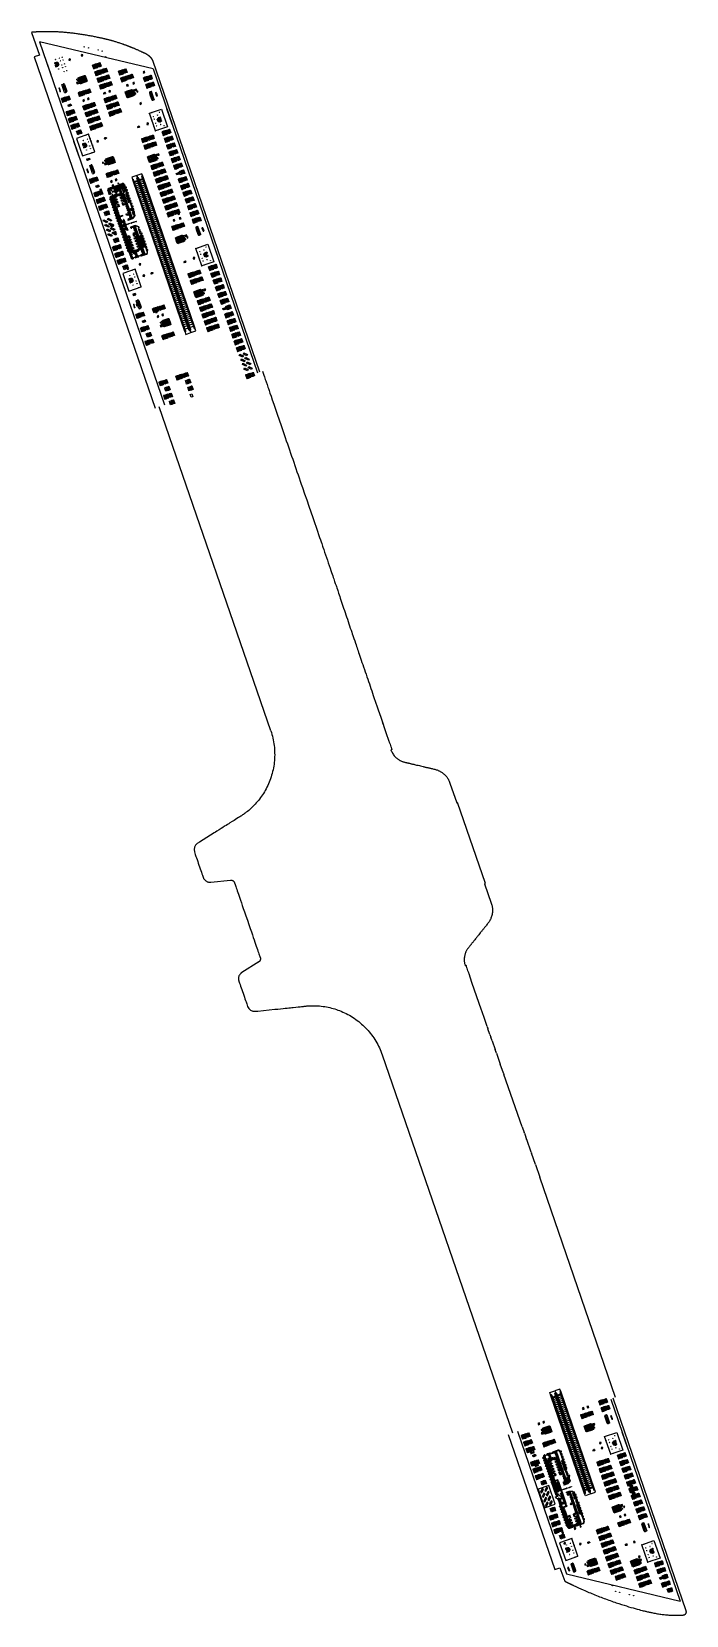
# Model space of a CAD drawing. Extents: x 809431 to 809707, y 818703 to 819368.
import ezdxf

# ---------------------------------------------------------------- set-up
doc = ezdxf.new("R2010")
doc.units = 0
for name, color, linetype in [('1', 7, 'Continuous'), ('A-G26_JG10-G-FramStel', 7, 'Continuous'), ('Balust', 7, 'Continuous'), ('Default', 7, 'Continuous'), ('Esc', 7, 'Continuous'), ('Fin Code', 7, 'Continuous'), ('Fix Furn', 7, 'Continuous'), ('Floor Fin', 7, 'Continuous'), ('Int Glaze', 7, 'Continuous'), ('Lift', 7, 'Continuous'), ('MAJ060__', 7, 'Continuous'), ('MAJ062__', 7, 'Continuous'), ('MAJ081__', 7, 'Continuous'), ('MAJ082__', 7, 'Continuous'), ('MAJ093__', 7, 'Continuous'), ('MAJ214__', 7, 'Continuous'), ('MAJ220__', 7, 'Continuous'), ('MAJ221__', 7, 'Continuous'), ('MAJ223__', 7, 'Continuous'), ('MAJ228__', 7, 'Continuous'), ('MAJ230__', 7, 'Continuous'), ('MAJ240_1', 7, 'Continuous'), ('MAJ240__', 7, 'Continuous'), ('MAJ292__', 7, 'Continuous'), ('MAJ314__', 7, 'Continuous'), ('MAJ317__', 7, 'Continuous'), ('MAJ321__', 7, 'Continuous'), ('MAJ322__', 7, 'Continuous'), ('MAJ325__', 7, 'Continuous'), ('MAJ341__', 7, 'Continuous'), ('MAJ342__', 7, 'Continuous'), ('MAJ421__', 7, 'Continuous'), ('MAJ427__', 7, 'Continuous'), ('MAJ430__', 7, 'Continuous'), ('MAJ430_B', 7, 'Continuous'), ('MAJ430_R', 7, 'Continuous'), ('MAJ430_W', 7, 'Continuous'), ('MAJ570__', 7, 'Continuous'), ('MAJ581__', 7, 'Continuous'), ('MAJ582__', 7, 'Continuous'), ('MAJ610__', 7, 'Continuous'), ('MAJ630__', 7, 'Continuous'), ('MAJ661__', 7, 'Continuous'), ('MAJ724__', 7, 'Continuous'), ('MAJ740__', 7, 'Continuous'), ('MAJ971__', 7, 'Continuous'), ('Make2D visible lines P1', 7, 'Continuous'), ('MMH296__', 7, 'Continuous'), ('OTC-LTC Hatch Arrival Concourse (Circulation) O2', 7, 'Continuous')]:
    doc.layers.add(name, color=color, linetype=linetype)

# ---------------------------------------------------------------- blocks, each defined once
blk = doc.blocks.new('2x5-Seater')
at = {"layer": 'Fix Furn'}
for points in [[(238.68, 161.46), (238.68, 161.38), (237.08, 161.38), (237.08, 161.46)], [(237.88, 161.38), (237.88, 160.8), (237.08, 160.8), (237.08, 161.38)], [(237.88, 160.8), (237.88, 160.22), (237.08, 160.22), (237.08, 160.8)], [(237.88, 159.34), (237.88, 159.92), (237.08, 159.92), (237.08, 159.34)], [(238.38, 159.92), (237.38, 159.92), (237.38, 160.22), (238.38, 160.22)], [(238.68, 161.38), (238.68, 160.8), (237.88, 160.8), (237.88, 161.38)], [(238.68, 160.8), (238.68, 160.22), (237.88, 160.22), (237.88, 160.8)], [(238.68, 159.34), (238.68, 159.92), (237.88, 159.92), (237.88, 159.34)], [(237.88, 158.76), (237.88, 159.34), (237.08, 159.34), (237.08, 158.76)], [(237.88, 158.18), (237.88, 158.76), (237.08, 158.76), (237.08, 158.18)], [(238.68, 158.1), (238.68, 158.18), (237.08, 158.18), (237.08, 158.1)], [(238.68, 158.76), (238.68, 159.34), (237.88, 159.34), (237.88, 158.76)], [(238.68, 158.18), (238.68, 158.76), (237.88, 158.76), (237.88, 158.18)]]:
    blk.add_lwpolyline(points, close=True, dxfattribs=at)
blk = doc.blocks.new('8-Seater')
at = {"layer": 'Fix Furn'}
for points in [[(316.68, 206.69), (316.68, 206.61), (315.08, 206.61), (315.08, 206.69)], [(315.88, 206.61), (315.88, 206.03), (315.08, 206.03), (315.08, 206.61)], [(316.68, 206.61), (316.68, 206.03), (315.88, 206.03), (315.88, 206.61)], [(315.88, 206.03), (315.88, 205.45), (315.08, 205.45), (315.08, 206.03)], [(315.88, 205.45), (315.88, 204.87), (315.08, 204.87), (315.08, 205.45)], [(315.88, 204.87), (315.88, 204.29), (315.08, 204.29), (315.08, 204.87)], [(315.88, 203.41), (315.88, 203.99), (315.08, 203.99), (315.08, 203.41)], [(315.88, 202.83), (315.88, 203.41), (315.08, 203.41), (315.08, 202.83)], [(315.88, 202.25), (315.88, 202.83), (315.08, 202.83), (315.08, 202.25)], [(315.88, 201.67), (315.88, 202.25), (315.08, 202.25), (315.08, 201.67)], [(316.68, 201.59), (316.68, 201.67), (315.08, 201.67), (315.08, 201.59)], [(316.38, 203.99), (315.38, 203.99), (315.38, 204.29), (316.38, 204.29)], [(316.68, 206.03), (316.68, 205.45), (315.88, 205.45), (315.88, 206.03)], [(316.68, 205.45), (316.68, 204.87), (315.88, 204.87), (315.88, 205.45)], [(316.68, 204.87), (316.68, 204.29), (315.88, 204.29), (315.88, 204.87)], [(316.68, 203.41), (316.68, 203.99), (315.88, 203.99), (315.88, 203.41)], [(316.68, 202.83), (316.68, 203.41), (315.88, 203.41), (315.88, 202.83)], [(316.68, 202.25), (316.68, 202.83), (315.88, 202.83), (315.88, 202.25)], [(316.68, 201.67), (316.68, 202.25), (315.88, 202.25), (315.88, 201.67)]]:
    blk.add_lwpolyline(points, close=True, dxfattribs=at)
blk = doc.blocks.new('6-Seater without table')
at = {"layer": 'Fix Furn'}
for points in [[(604.68, 150.96), (604.68, 150.88), (603.08, 150.88), (603.08, 150.96)], [(603.88, 150.88), (603.88, 150.3), (603.08, 150.3), (603.08, 150.88)], [(603.88, 150.3), (603.88, 149.72), (603.08, 149.72), (603.08, 150.3)], [(603.88, 149.72), (603.88, 149.14), (603.08, 149.14), (603.08, 149.72)], [(604.68, 150.88), (604.68, 150.3), (603.88, 150.3), (603.88, 150.88)], [(604.68, 150.3), (604.68, 149.72), (603.88, 149.72), (603.88, 150.3)], [(604.68, 149.72), (604.68, 149.14), (603.88, 149.14), (603.88, 149.72)]]:
    blk.add_lwpolyline(points, close=True, dxfattribs=at)
blk = doc.blocks.new('FU20')
at = {"layer": 'Fix Furn'}
for points in [[(-1.97, 0.8), (-1.89, 0.8), (-1.89, -0.8), (-1.97, -0.8)], [(-1.89, 0.8), (-1.31, 0.8), (-1.31, 0), (-1.89, 0)], [(-1.89, 0), (-1.31, 0), (-1.31, -0.8), (-1.89, -0.8)], [(-1.31, 0.8), (-0.73, 0.8), (-0.73, 0), (-1.31, 0)], [(-1.31, 0), (-0.73, 0), (-0.73, -0.8), (-1.31, -0.8)], [(-0.73, 0.8), (-0.15, 0.8), (-0.15, 0), (-0.73, 0)], [(-0.73, 0), (-0.15, 0), (-0.15, -0.8), (-0.73, -0.8)], [(0.15, 0.5), (0.15, -0.5), (-0.15, -0.5), (-0.15, 0.5)], [(0.73, 0.8), (0.15, 0.8), (0.15, 0), (0.73, 0)], [(0.73, 0), (0.15, 0), (0.15, -0.8), (0.73, -0.8)], [(1.31, 0.8), (0.73, 0.8), (0.73, 0), (1.31, 0)], [(1.31, 0), (0.73, 0), (0.73, -0.8), (1.31, -0.8)], [(1.89, 0.8), (1.31, 0.8), (1.31, 0), (1.89, 0)], [(1.89, 0), (1.31, 0), (1.31, -0.8), (1.89, -0.8)], [(1.97, 0.8), (1.89, 0.8), (1.89, -0.8), (1.97, -0.8)]]:
    blk.add_lwpolyline(points, close=True, dxfattribs=at)

msp = doc.modelspace()

# ---------------------------------------------------------------- linework, layer by layer
at = {"layer": '1'}
for p, q in [((809461.72, 819342.09), (809461.71, 819342.08)), ((809461.74, 819342.03), (809461.71, 819342.08)), ((809461.72, 819342.09), (809462.32, 819342.5)), ((809461.75, 819342.04), (809461.72, 819342.09)), ((809461.74, 819342.03), (809461.75, 819341.97)), ((809461.75, 819342.04), (809461.76, 819341.97)), ((809461.76, 819341.97), (809461.75, 819341.97)), ((809461.76, 819341.97), (809462.49, 819342.02)), ((809462.32, 819342.5), (809462.33, 819342.51)), ((809462.36, 819342.45), (809462.32, 819342.5)), ((809462.36, 819342.46), (809462.33, 819342.51)), ((809462.33, 819342.49), (809462.34, 819342.47)), ((809462.36, 819342.46), (809462.42, 819342.48)), ((809462.36, 819342.45), (809462.42, 819342.47)), ((809462.38, 819342.46), (809462.38, 819342.46)), ((809462.38, 819342.46), (809462.38, 819342.46)), ((809462.41, 819342.47), (809462.42, 819342.48)), ((809462.41, 819342.47), (809462.42, 819342.48)), ((809462.42, 819342.47), (809462.42, 819342.48)), ((809462.42, 819342.47), (809462.55, 819342.11)), ((809462.48, 819342.09), (809462.55, 819342.11)), ((809462.48, 819342.09), (809462.49, 819342.02)), ((809462.49, 819342.08), (809462.55, 819342.1)), ((809462.49, 819342.08), (809462.5, 819342.02)), ((809462.49, 819342.06), (809462.5, 819342.03)), ((809462.49, 819342.02), (809462.5, 819342.02)), ((809462.52, 819342.09), (809462.51, 819342.08)), ((809462.52, 819342.09), (809462.51, 819342.08)), ((809462.51, 819342.09), (809462.54, 819342.09)), ((809462.54, 819342.1), (809462.55, 819342.1)), ((809462.54, 819342.1), (809462.55, 819342.1)), ((809462.54, 819342.1), (809462.55, 819342.1)), ((809462.54, 819342.1), (809462.55, 819342.1)), ((809462.55, 819342.11), (809462.55, 819342.1)), ((809475.99, 819327.9), (809475.95, 819327.95)), ((809475.96, 819327.95), (809475.95, 819327.95)), ((809475.96, 819327.95), (809476.56, 819328.37)), ((809476, 819327.9), (809475.96, 819327.95)), ((809475.99, 819327.9), (809475.99, 819327.84)), ((809476, 819327.84), (809475.99, 819327.84)), ((809476, 819327.9), (809476, 819327.84)), ((809476, 819327.84), (809476.73, 819327.89)), ((809476.6, 819328.31), (809476.56, 819328.37)), ((809476.56, 819328.37), (809476.57, 819328.37)), ((809476.6, 819328.32), (809476.57, 819328.37)), ((809476.57, 819328.36), (809476.58, 819328.34)), ((809476.6, 819328.32), (809476.66, 819328.34)), ((809476.6, 819328.31), (809476.66, 819328.33)), ((809476.63, 819328.33), (809476.62, 819328.33)), ((809476.63, 819328.33), (809476.62, 819328.33)), ((809476.65, 819328.34), (809476.66, 819328.34)), ((809476.65, 819328.34), (809476.66, 819328.34)), ((809476.66, 819328.33), (809476.66, 819328.34)), ((809476.66, 819328.33), (809476.79, 819327.97)), ((809476.72, 819327.95), (809476.79, 819327.97)), ((809476.72, 819327.95), (809476.73, 819327.89)), ((809476.73, 819327.95), (809476.79, 819327.97)), ((809476.73, 819327.95), (809476.74, 819327.89)), ((809476.73, 819327.89), (809476.74, 819327.89)), ((809476.74, 819327.92), (809476.74, 819327.9)), ((809476.76, 819327.95), (809476.75, 819327.95)), ((809476.76, 819327.95), (809476.75, 819327.95)), ((809476.76, 819327.95), (809476.78, 819327.96)), ((809476.78, 819327.96), (809476.79, 819327.97)), ((809476.78, 819327.96), (809476.79, 819327.97)), ((809476.78, 819327.96), (809476.79, 819327.97)), ((809476.78, 819327.96), (809476.79, 819327.97)), ((809476.79, 819327.97), (809476.79, 819327.97)), ((809462.18, 819323.36), (809462.13, 819323.34)), ((809462.19, 819323.35), (809462.13, 819323.33)), ((809462.13, 819323.33), (809462.13, 819323.34)), ((809462.13, 819323.34), (809462.13, 819323.34)), ((809462.13, 819323.34), (809462.13, 819323.34)), ((809462.13, 819323.33), (809462.25, 819322.97)), ((809462.16, 819323.35), (809462.17, 819323.35)), ((809462.16, 819323.35), (809462.17, 819323.35)), ((809462.18, 819323.36), (809462.18, 819323.42)), ((809462.19, 819323.42), (809462.18, 819323.42)), ((809462.92, 819323.46), (809462.19, 819323.42)), ((809462.19, 819323.35), (809462.19, 819323.42)), ((809462.19, 819323.41), (809462.19, 819323.38)), ((809462.32, 819322.99), (809462.25, 819322.97)), ((809462.25, 819322.97), (809462.26, 819322.96)), ((809462.31, 819322.98), (809462.26, 819322.96)), ((809462.26, 819322.96), (809462.26, 819322.96)), ((809462.26, 819322.96), (809462.26, 819322.96)), ((809462.26, 819322.96), (809462.26, 819322.96)), ((809462.26, 819322.96), (809462.26, 819322.96)), ((809462.29, 819322.97), (809462.27, 819322.96)), ((809462.29, 819322.97), (809462.3, 819322.97)), ((809462.29, 819322.97), (809462.3, 819322.97)), ((809462.31, 819322.98), (809462.35, 819322.93)), ((809462.32, 819322.99), (809462.35, 819322.94)), ((809462.33, 819322.96), (809462.34, 819322.94)), ((809462.96, 819323.35), (809462.35, 819322.94)), ((809462.35, 819322.94), (809462.35, 819322.93)), ((809462.92, 819323.46), (809462.93, 819323.46)), ((809462.92, 819323.4), (809462.92, 819323.46)), ((809462.92, 819323.4), (809462.96, 819323.35)), ((809462.93, 819323.4), (809462.93, 819323.46)), ((809462.93, 819323.4), (809462.96, 819323.35)), ((809462.96, 819323.35), (809462.96, 819323.35)), ((809481.72, 819266.63), (809481.66, 819266.61)), ((809481.73, 819266.62), (809481.66, 819266.6)), ((809481.66, 819266.6), (809481.66, 819266.61)), ((809481.67, 819266.61), (809481.66, 819266.61)), ((809481.67, 819266.61), (809481.66, 819266.61)), ((809481.66, 819266.6), (809481.79, 819266.24)), ((809481.69, 819266.62), (809481.7, 819266.62)), ((809481.69, 819266.62), (809481.7, 819266.62)), ((809481.72, 819266.63), (809481.71, 819266.69)), ((809481.72, 819266.69), (809481.71, 819266.69)), ((809482.45, 819266.73), (809481.72, 819266.69)), ((809481.73, 819266.62), (809481.72, 819266.69)), ((809481.72, 819266.68), (809481.72, 819266.65)), ((809481.85, 819266.26), (809481.79, 819266.24)), ((809481.85, 819266.25), (809481.79, 819266.23)), ((809481.79, 819266.24), (809481.79, 819266.23)), ((809481.8, 819266.23), (809481.79, 819266.23)), ((809481.8, 819266.23), (809481.79, 819266.23)), ((809481.8, 819266.23), (809481.79, 819266.23)), ((809481.8, 819266.23), (809481.79, 819266.23)), ((809481.82, 819266.24), (809481.8, 819266.23)), ((809481.82, 819266.24), (809481.83, 819266.24)), ((809481.82, 819266.24), (809481.83, 819266.24)), ((809481.85, 819266.26), (809481.89, 819266.2)), ((809481.85, 819266.25), (809481.88, 819266.2)), ((809481.86, 819266.23), (809481.87, 819266.21)), ((809481.89, 819266.2), (809481.88, 819266.2)), ((809482.49, 819266.62), (809481.89, 819266.2)), ((809482.45, 819266.73), (809482.46, 819266.73)), ((809482.45, 819266.67), (809482.45, 819266.73)), ((809482.45, 819266.67), (809482.49, 819266.62)), ((809482.46, 819266.67), (809482.46, 819266.73)), ((809482.46, 819266.67), (809482.5, 819266.62)), ((809482.49, 819266.62), (809482.5, 819266.62)), ((809495.49, 819271.25), (809495.48, 819271.24)), ((809495.51, 819271.19), (809495.48, 819271.24)), ((809495.49, 819271.25), (809496.09, 819271.66)), ((809495.52, 819271.19), (809495.49, 819271.25)), ((809495.51, 819271.19), (809495.52, 819271.13)), ((809495.52, 819271.19), (809495.53, 819271.13)), ((809495.53, 819271.13), (809495.52, 819271.13)), ((809495.53, 819271.13), (809496.25, 819271.18)), ((809496.09, 819271.66), (809496.1, 819271.67)), ((809496.13, 819271.6), (809496.09, 819271.66)), ((809496.09, 819271.65), (809496.11, 819271.63)), ((809496.13, 819271.62), (809496.1, 819271.67)), ((809496.13, 819271.62), (809496.19, 819271.64)), ((809496.13, 819271.6), (809496.19, 819271.63)), ((809496.15, 819271.62), (809496.14, 819271.62)), ((809496.15, 819271.62), (809496.14, 819271.62)), ((809496.18, 819271.63), (809496.19, 819271.64)), ((809496.18, 819271.63), (809496.19, 819271.64)), ((809496.19, 819271.63), (809496.19, 819271.64)), ((809496.19, 819271.63), (809496.31, 819271.27)), ((809496.25, 819271.24), (809496.31, 819271.27)), ((809496.25, 819271.24), (809496.25, 819271.18)), ((809496.25, 819271.18), (809496.26, 819271.18)), ((809496.26, 819271.24), (809496.32, 819271.26)), ((809496.26, 819271.24), (809496.26, 819271.18)), ((809496.26, 819271.21), (809496.26, 819271.19)), ((809496.28, 819271.25), (809496.27, 819271.24)), ((809496.28, 819271.25), (809496.27, 819271.24)), ((809496.28, 819271.25), (809496.31, 819271.25)), ((809496.31, 819271.27), (809496.32, 819271.26)), ((809496.31, 819271.25), (809496.32, 819271.26)), ((809496.31, 819271.25), (809496.32, 819271.26)), ((809496.31, 819271.25), (809496.32, 819271.26)), ((809496.31, 819271.25), (809496.32, 819271.26)), ((809667.39, 818771.99), (809668, 818772.4)), ((809667.39, 818771.99), (809667.39, 818771.98)), ((809667.43, 818771.94), (809667.39, 818771.99)), ((809667.42, 818771.93), (809667.39, 818771.98)), ((809667.42, 818771.93), (809667.42, 818771.87)), ((809667.43, 818771.87), (809667.42, 818771.87)), ((809667.43, 818771.94), (809667.43, 818771.87)), ((809667.43, 818771.87), (809668.16, 818771.92)), ((809668.04, 818772.36), (809668, 818772.41)), ((809668, 818772.4), (809668, 818772.41)), ((809668.03, 818772.35), (809668, 818772.4)), ((809668, 818772.39), (809668.02, 818772.37)), ((809668.03, 818772.35), (809668.1, 818772.37)), ((809668.04, 818772.36), (809668.09, 818772.38)), ((809668.06, 818772.37), (809668.05, 818772.36)), ((809668.06, 818772.37), (809668.05, 818772.36)), ((809668.1, 818772.37), (809668.09, 818772.38)), ((809668.09, 818772.38), (809668.09, 818772.38)), ((809668.09, 818772.38), (809668.09, 818772.38)), ((809668.1, 818772.37), (809668.22, 818772.01)), ((809668.16, 818771.99), (809668.22, 818772.01)), ((809668.16, 818771.99), (809668.16, 818771.92)), ((809668.16, 818771.92), (809668.17, 818771.92)), ((809668.17, 818771.98), (809668.22, 818772)), ((809668.17, 818771.98), (809668.17, 818771.92)), ((809668.17, 818771.96), (809668.17, 818771.93)), ((809668.19, 818771.99), (809668.18, 818771.99)), ((809668.19, 818771.99), (809668.18, 818771.99)), ((809668.19, 818771.99), (809668.21, 818772)), ((809668.22, 818772.01), (809668.22, 818772)), ((809668.22, 818772), (809668.22, 818772)), ((809668.22, 818772), (809668.22, 818772)), ((809668.22, 818772), (809668.22, 818772)), ((809668.22, 818772), (809668.22, 818772)), ((809665.35, 818733.35), (809665.28, 818733.32)), ((809665.34, 818733.35), (809665.28, 818733.33)), ((809665.29, 818733.34), (809665.28, 818733.33)), ((809665.29, 818733.34), (809665.28, 818733.33)), ((809665.28, 818733.32), (809665.28, 818733.33)), ((809665.28, 818733.32), (809665.41, 818732.97)), ((809665.31, 818733.35), (809665.32, 818733.35)), ((809665.31, 818733.35), (809665.32, 818733.35)), ((809665.34, 818733.35), (809665.33, 818733.41)), ((809665.34, 818733.41), (809665.33, 818733.41)), ((809666.07, 818733.46), (809665.34, 818733.41)), ((809665.35, 818733.35), (809665.34, 818733.41)), ((809665.34, 818733.4), (809665.34, 818733.38)), ((809666.11, 818733.35), (809665.51, 818732.93)), ((809666.07, 818733.46), (809666.08, 818733.46)), ((809666.08, 818733.4), (809666.07, 818733.46)), ((809666.09, 818733.4), (809666.08, 818733.46)), ((809666.08, 818733.4), (809666.11, 818733.35)), ((809666.09, 818733.4), (809666.12, 818733.35)), ((809666.11, 818733.35), (809666.12, 818733.35)), ((809665.47, 818732.99), (809665.41, 818732.97)), ((809665.47, 818732.98), (809665.41, 818732.96)), ((809665.41, 818732.97), (809665.41, 818732.96)), ((809665.42, 818732.96), (809665.41, 818732.96)), ((809665.42, 818732.96), (809665.41, 818732.96)), ((809665.42, 818732.96), (809665.41, 818732.96)), ((809665.42, 818732.96), (809665.41, 818732.96)), ((809665.44, 818732.97), (809665.42, 818732.96)), ((809665.44, 818732.97), (809665.45, 818732.97)), ((809665.44, 818732.97), (809665.45, 818732.97)), ((809665.47, 818732.99), (809665.51, 818732.93)), ((809665.47, 818732.98), (809665.5, 818732.93)), ((809665.48, 818732.96), (809665.49, 818732.94)), ((809665.51, 818732.93), (809665.5, 818732.93)), ((809681.07, 818732.28), (809681.06, 818732.27)), ((809681.09, 818732.22), (809681.06, 818732.27)), ((809681.07, 818732.28), (809681.67, 818732.69)), ((809681.1, 818732.23), (809681.07, 818732.28)), ((809681.09, 818732.22), (809681.1, 818732.16)), ((809681.1, 818732.23), (809681.11, 818732.16)), ((809681.11, 818732.16), (809681.1, 818732.16)), ((809681.11, 818732.16), (809681.84, 818732.21)), ((809681.67, 818732.69), (809681.68, 818732.7)), ((809681.71, 818732.63), (809681.67, 818732.69)), ((809681.71, 818732.65), (809681.68, 818732.7)), ((809681.68, 818732.68), (809681.69, 818732.66)), ((809681.71, 818732.65), (809681.77, 818732.67)), ((809681.71, 818732.63), (809681.77, 818732.66)), ((809681.73, 818732.65), (809681.73, 818732.65)), ((809681.73, 818732.65), (809681.73, 818732.65)), ((809681.76, 818732.66), (809681.77, 818732.67)), ((809681.76, 818732.66), (809681.77, 818732.67)), ((809681.77, 818732.66), (809681.77, 818732.67)), ((809681.77, 818732.66), (809681.9, 818732.3)), ((809681.83, 818732.28), (809681.9, 818732.3)), ((809681.83, 818732.28), (809681.84, 818732.21)), ((809681.84, 818732.27), (809681.9, 818732.29)), ((809681.84, 818732.27), (809681.85, 818732.21)), ((809681.84, 818732.25), (809681.84, 818732.22)), ((809681.84, 818732.21), (809681.85, 818732.21)), ((809681.86, 818732.28), (809681.86, 818732.27)), ((809681.86, 818732.28), (809681.86, 818732.27)), ((809681.86, 818732.28), (809681.89, 818732.28)), ((809681.89, 818732.29), (809681.9, 818732.29)), ((809681.89, 818732.29), (809681.9, 818732.29)), ((809681.89, 818732.29), (809681.9, 818732.29)), ((809681.89, 818732.29), (809681.9, 818732.29)), ((809681.9, 818732.3), (809681.9, 818732.29))]:
    msp.add_line(p, q, dxfattribs=at)
for points in [[(809462.3, 819342.51), (809462.22, 819342.45), (809462.09, 819342.36), (809461.72, 819342.11), (809461.71, 819342.1), (809461.7, 819342.09)], [(809461.75, 819341.96), (809461.76, 819341.96), (809461.77, 819341.96), (809462.22, 819341.99), (809462.37, 819342), (809462.48, 819342), (809462.49, 819342), (809462.5, 819342)], [(809462.32, 819342.52), (809462.31, 819342.51), (809462.3, 819342.51)], [(809462.56, 819342.1), (809462.56, 819342.11), (809462.56, 819342.12), (809462.52, 819342.22), (809462.47, 819342.36), (809462.44, 819342.46), (809462.44, 819342.47), (809462.43, 819342.48)], [(809476.54, 819328.37), (809476.46, 819328.31), (809476.33, 819328.23), (809475.96, 819327.97), (809475.95, 819327.97), (809475.94, 819327.96)], [(809475.99, 819327.82), (809476, 819327.83), (809476.01, 819327.83), (809476.46, 819327.85), (809476.61, 819327.86), (809476.72, 819327.87), (809476.73, 819327.87), (809476.74, 819327.87)], [(809476.56, 819328.39), (809476.55, 819328.38), (809476.54, 819328.37)], [(809476.8, 819327.97), (809476.8, 819327.98), (809476.8, 819327.99), (809476.76, 819328.09), (809476.72, 819328.23), (809476.68, 819328.33), (809476.68, 819328.34), (809476.67, 819328.35)], [(809462.24, 819322.96), (809462.24, 819322.97), (809462.23, 819322.97), (809462.2, 819323.07), (809462.15, 819323.22), (809462.12, 819323.31), (809462.11, 819323.32), (809462.11, 819323.33)], [(809462.18, 819323.43), (809462.19, 819323.43), (809462.2, 819323.43)], [(809462.2, 819323.43), (809462.3, 819323.44), (809462.45, 819323.45), (809462.91, 819323.48), (809462.92, 819323.48), (809462.93, 819323.48)], [(809462.97, 819323.34), (809462.96, 819323.34), (809462.96, 819323.33), (809462.58, 819323.07), (809462.46, 819322.99), (809462.37, 819322.93), (809462.36, 819322.92), (809462.35, 819322.92)], [(809481.78, 819266.22), (809481.77, 819266.23), (809481.77, 819266.24), (809481.73, 819266.34), (809481.69, 819266.48), (809481.65, 819266.58), (809481.65, 819266.59), (809481.65, 819266.6)], [(809481.71, 819266.7), (809481.72, 819266.7), (809481.73, 819266.7)], [(809481.73, 819266.7), (809481.84, 819266.71), (809481.99, 819266.72), (809482.44, 819266.75), (809482.45, 819266.75), (809482.46, 819266.75)], [(809482.51, 819266.61), (809482.5, 819266.61), (809482.49, 819266.6), (809482.12, 819266.34), (809481.99, 819266.26), (809481.91, 819266.2), (809481.9, 819266.19), (809481.89, 819266.19)], [(809496.07, 819271.67), (809495.98, 819271.61), (809495.86, 819271.52), (809495.49, 819271.26), (809495.48, 819271.26), (809495.47, 819271.25)], [(809495.52, 819271.12), (809495.53, 819271.12), (809495.54, 819271.12), (809495.99, 819271.15), (809496.14, 819271.16), (809496.24, 819271.16), (809496.25, 819271.16), (809496.26, 819271.16)], [(809496.09, 819271.68), (809496.08, 819271.67), (809496.07, 819271.67)], [(809496.33, 819271.26), (809496.33, 819271.27), (809496.32, 819271.28), (809496.29, 819271.38), (809496.24, 819271.52), (809496.21, 819271.62), (809496.2, 819271.63), (809496.2, 819271.64)], [(809667.98, 818772.41), (809667.89, 818772.35), (809667.77, 818772.26), (809667.39, 818772.01), (809667.39, 818772), (809667.38, 818772)], [(809667.42, 818771.86), (809667.43, 818771.86), (809667.44, 818771.86), (809667.9, 818771.89), (809668.05, 818771.9), (809668.15, 818771.9), (809668.16, 818771.9), (809668.17, 818771.91)], [(809668, 818772.42), (809667.99, 818772.41), (809667.98, 818772.41)], [(809668.24, 818772), (809668.24, 818772.02), (809668.23, 818772.02), (809668.2, 818772.12), (809668.15, 818772.26), (809668.12, 818772.36), (809668.11, 818772.37), (809668.11, 818772.38)], [(809665.4, 818732.95), (809665.39, 818732.96), (809665.39, 818732.97), (809665.36, 818733.07), (809665.31, 818733.21), (809665.27, 818733.31), (809665.27, 818733.32), (809665.27, 818733.33)], [(809665.33, 818733.43), (809665.34, 818733.43), (809665.35, 818733.43)], [(809665.35, 818733.43), (809665.46, 818733.44), (809665.61, 818733.45), (809666.06, 818733.47), (809666.07, 818733.47), (809666.08, 818733.48)], [(809666.13, 818733.34), (809666.12, 818733.33), (809666.11, 818733.33), (809665.74, 818733.07), (809665.61, 818732.98), (809665.53, 818732.93), (809665.52, 818732.92), (809665.51, 818732.91)], [(809681.65, 818732.7), (809681.57, 818732.64), (809681.44, 818732.55), (809681.07, 818732.3), (809681.06, 818732.29), (809681.05, 818732.28)], [(809681.1, 818732.15), (809681.11, 818732.15), (809681.12, 818732.15), (809681.57, 818732.18), (809681.72, 818732.19), (809681.83, 818732.19), (809681.84, 818732.19), (809681.85, 818732.19)], [(809681.67, 818732.71), (809681.66, 818732.7), (809681.65, 818732.7)], [(809681.91, 818732.29), (809681.91, 818732.3), (809681.91, 818732.31), (809681.87, 818732.41), (809681.82, 818732.55), (809681.79, 818732.65), (809681.79, 818732.66), (809681.78, 818732.67)]]:
    msp.add_lwpolyline(points, dxfattribs=at)
for centre, start, end in [((809461.74, 819342.03), 124.46568, 199.00004), ((809461.74, 819342.03), 198.99995, 273.53432), ((809462.36, 819342.46), 19, 124.46601), ((809462.49, 819342.08), 273.53399, 19), ((809475.99, 819327.9), 124.46568, 199.00004), ((809475.99, 819327.9), 198.99995, 273.53432), ((809476.6, 819328.32), 19, 124.46601), ((809476.73, 819327.95), 273.53399, 19), ((809462.18, 819323.36), 93.53399, 199), ((809462.31, 819322.98), 199, 304.46601), ((809462.93, 819323.4), 18.99995, 93.53432), ((809462.93, 819323.4), 304.46568, 19.00004), ((809481.72, 819266.63), 93.53399, 199), ((809481.85, 819266.25), 199, 304.46601), ((809482.46, 819266.67), 18.99995, 93.53432), ((809482.46, 819266.67), 304.46568, 19.00004), ((809495.51, 819271.19), 124.46568, 199.00004), ((809495.51, 819271.19), 198.99995, 273.53432), ((809496.13, 819271.62), 19, 124.46601), ((809496.26, 819271.24), 273.53399, 19), ((809667.42, 818771.93), 124.46568, 199.00004), ((809667.42, 818771.93), 198.99995, 273.53432), ((809668.04, 818772.36), 19, 124.46601), ((809668.17, 818771.98), 273.53399, 19), ((809665.34, 818733.35), 93.53399, 199), ((809666.09, 818733.4), 18.99995, 93.53432), ((809666.09, 818733.4), 304.46568, 19.00004), ((809665.47, 818732.98), 199, 304.46601), ((809681.09, 818732.22), 124.46568, 199.00004), ((809681.09, 818732.22), 198.99995, 273.53432), ((809681.71, 818732.65), 19, 124.46601), ((809681.84, 818732.27), 273.53399, 19)]:
    msp.add_arc(centre, 0.075, start, end, dxfattribs=at)
at = {"layer": 'A-G26_JG10-G-FramStel'}
for points in [[(809451.36, 819348.39), (809451.38, 819348.31)], [(809451.44, 819348.43), (809451.37, 819348.4)], [(809451.44, 819348.42), (809451.37, 819348.4)], [(809451.37, 819348.39), (809451.39, 819348.32)], [(809451.4, 819348.31), (809451.47, 819348.34)], [(809451.4, 819348.31), (809451.47, 819348.33)], [(809451.47, 819348.35), (809451.45, 819348.42)], [(809451.48, 819348.35), (809451.46, 819348.42)], [(809451.62, 819348.48), (809451.65, 819348.4)], [(809451.7, 819348.52), (809451.63, 819348.49)], [(809451.7, 819348.51), (809451.63, 819348.49)], [(809451.63, 819348.48), (809451.65, 819348.41)], [(809451.66, 819348.4), (809451.73, 819348.43)], [(809451.66, 819348.4), (809451.73, 819348.42)], [(809451.73, 819348.44), (809451.71, 819348.51)], [(809451.74, 819348.44), (809451.72, 819348.51)], [(809451.81, 819347.34), (809451.74, 819347.31)], [(809451.82, 819347.33), (809451.74, 819347.31)], [(809451.74, 819347.3), (809451.76, 819347.23)], [(809451.74, 819347.3), (809451.77, 819347.23)], [(809451.77, 819347.23), (809451.84, 819347.25)], [(809451.78, 819347.22), (809451.85, 819347.24)], [(809451.85, 819347.26), (809451.82, 819347.33)], [(809451.85, 819347.26), (809451.83, 819347.33)], [(809452, 819346.52), (809451.98, 819346.59)], [(809451.99, 819346.6), (809452.06, 819346.63)], [(809451.99, 819346.6), (809452.06, 819346.62)], [(809452.01, 819346.52), (809451.99, 819346.59)], [(809452.07, 819347.43), (809452, 819347.4)], [(809452, 819347.39), (809452.02, 819347.32)], [(809452, 819347.39), (809452.03, 819347.32)], [(809452.08, 819347.42), (809452.01, 819347.4)], [(809452.09, 819346.54), (809452.02, 819346.52)], [(809452.09, 819346.53), (809452.02, 819346.51)], [(809452.03, 819347.32), (809452.11, 819347.34)], [(809452.04, 819347.31), (809452.11, 819347.33)], [(809452.07, 819346.62), (809452.1, 819346.55)], [(809452.07, 819346.62), (809452.09, 819346.55)], [(809452.11, 819347.35), (809452.08, 819347.42)], [(809452.11, 819347.35), (809452.09, 819347.42)], [(809453.19, 819347.01), (809453.22, 819346.94)], [(809453.27, 819347.05), (809453.2, 819347.02)], [(809453.27, 819347.04), (809453.2, 819347.02)], [(809453.2, 819347.01), (809453.22, 819346.94)], [(809453.23, 819346.93), (809453.3, 819346.96)], [(809453.23, 819346.93), (809453.31, 819346.95)], [(809453.31, 819346.97), (809453.28, 819347.04)], [(809453.31, 819346.97), (809453.29, 819347.04)], [(809453.75, 819349.13), (809453.72, 819349.2)], [(809453.73, 819349.22), (809453.8, 819349.24)], [(809453.73, 819349.21), (809453.81, 819349.23)], [(809453.75, 819349.13), (809453.73, 819349.2)], [(809453.84, 819349.15), (809453.76, 819349.12)], [(809453.83, 819349.15), (809453.76, 819349.13)], [(809453.81, 819349.23), (809453.84, 819349.16)], [(809453.82, 819349.23), (809453.84, 819349.16)], [(809454.02, 819348.33), (809454.05, 819348.26)], [(809454.1, 819348.37), (809454.03, 819348.35)], [(809454.1, 819348.37), (809454.03, 819348.34)], [(809454.03, 819348.34), (809454.05, 819348.27)], [(809454.06, 819348.26), (809454.13, 819348.29)], [(809454.06, 819348.26), (809454.13, 819348.28)], [(809454.14, 819348.29), (809454.11, 819348.36)], [(809454.14, 819348.3), (809454.12, 819348.37)], [(809454.34, 819347.4), (809454.37, 819347.33)], [(809454.42, 819347.44), (809454.35, 819347.42)], [(809454.42, 819347.44), (809454.35, 819347.41)], [(809454.35, 819347.4), (809454.37, 819347.33)], [(809454.38, 819347.32), (809454.45, 819347.35)], [(809454.38, 819347.33), (809454.45, 819347.35)], [(809454.46, 819347.36), (809454.43, 819347.43)], [(809454.46, 819347.36), (809454.44, 819347.44)], [(809471.17, 819342.52), (809471.2, 819342.44)], [(809471.25, 819342.56), (809471.18, 819342.53)], [(809471.25, 819342.55), (809471.18, 819342.53)], [(809471.18, 819342.52), (809471.2, 819342.45)], [(809471.21, 819342.44), (809471.28, 819342.47)], [(809471.21, 819342.44), (809471.28, 819342.46)], [(809471.28, 819342.48), (809471.26, 819342.55)], [(809471.29, 819342.48), (809471.27, 819342.55)], [(809471.49, 819341.58), (809471.52, 819341.51)], [(809471.57, 819341.62), (809471.5, 819341.6)], [(809471.57, 819341.62), (809471.5, 819341.59)], [(809471.5, 819341.59), (809471.52, 819341.52)], [(809471.53, 819341.51), (809471.6, 819341.54)], [(809471.53, 819341.51), (809471.6, 819341.53)], [(809471.6, 819341.54), (809471.58, 819341.61)], [(809471.61, 819341.55), (809471.59, 819341.62)], [(809471.81, 819340.65), (809471.79, 819340.72)], [(809471.8, 819340.73), (809471.87, 819340.76)], [(809471.8, 819340.73), (809471.87, 819340.75)], [(809471.82, 819340.65), (809471.8, 819340.72)], [(809471.9, 819340.67), (809471.83, 819340.65)], [(809471.9, 819340.66), (809471.83, 819340.64)], [(809471.88, 819340.75), (809471.91, 819340.68)], [(809471.88, 819340.75), (809471.9, 819340.68)], [(809472.32, 819342.91), (809472.34, 819342.84)], [(809472.4, 819342.95), (809472.33, 819342.93)], [(809472.4, 819342.95), (809472.33, 819342.92)], [(809472.33, 819342.91), (809472.35, 819342.84)], [(809472.36, 819342.83), (809472.43, 819342.86)], [(809472.36, 819342.84), (809472.43, 819342.86)], [(809472.44, 819342.87), (809472.41, 819342.94)], [(809472.43, 819342.87), (809472.41, 819342.94)], [(809473.52, 819342.53), (809473.54, 819342.46)], [(809473.52, 819342.53), (809473.55, 819342.46)], [(809473.56, 819343.26), (809473.53, 819343.33)], [(809473.6, 819342.57), (809473.53, 819342.55)], [(809473.6, 819342.56), (809473.53, 819342.54)], [(809473.54, 819343.35), (809473.61, 819343.37)], [(809473.54, 819343.34), (809473.62, 819343.36)], [(809473.57, 819343.26), (809473.54, 819343.33)], [(809473.56, 819342.45), (809473.63, 819342.48)], [(809473.56, 819342.46), (809473.63, 819342.48)], [(809473.64, 819343.28), (809473.57, 819343.26)], [(809473.65, 819343.27), (809473.58, 819343.25)], [(809473.64, 819342.49), (809473.61, 819342.56)], [(809473.63, 819342.49), (809473.61, 819342.56)], [(809473.62, 819343.36), (809473.65, 819343.29)], [(809473.63, 819343.36), (809473.65, 819343.29)], [(809473.78, 819342.62), (809473.8, 819342.55)], [(809473.78, 819342.62), (809473.81, 819342.55)], [(809473.86, 819342.66), (809473.79, 819342.64)], [(809473.86, 819342.65), (809473.79, 819342.63)], [(809473.82, 819342.54), (809473.89, 819342.57)], [(809473.82, 819342.55), (809473.89, 819342.57)], [(809473.9, 819342.58), (809473.87, 819342.65)], [(809473.89, 819342.58), (809473.87, 819342.65)], [(809473.89, 819341.44), (809473.92, 819341.37)], [(809473.97, 819341.48), (809473.9, 819341.46)], [(809473.97, 819341.48), (809473.9, 819341.45)], [(809473.9, 819341.44), (809473.92, 819341.37)], [(809473.93, 819341.36), (809474, 819341.39)], [(809473.93, 819341.37), (809474, 819341.39)], [(809474.01, 819341.4), (809473.98, 819341.47)], [(809474.01, 819341.4), (809473.99, 819341.48)], [(809474.15, 819341.53), (809474.18, 819341.46)], [(809474.23, 819341.57), (809474.16, 819341.55)], [(809474.23, 819341.57), (809474.16, 819341.54)], [(809474.16, 819341.53), (809474.18, 819341.46)], [(809474.19, 819341.45), (809474.26, 819341.48)], [(809474.19, 819341.46), (809474.26, 819341.48)], [(809474.27, 819341.49), (809474.24, 819341.56)], [(809474.27, 819341.49), (809474.25, 819341.57)], [(809463.08, 819314.35), (809463.11, 819314.28)], [(809463.16, 819314.39), (809463.09, 819314.36)], [(809463.16, 819314.38), (809463.09, 819314.36)], [(809463.09, 819314.35), (809463.11, 819314.28)], [(809463.12, 819314.27), (809463.19, 819314.3)], [(809463.12, 819314.27), (809463.19, 819314.29)], [(809463.19, 819314.31), (809463.17, 819314.38)], [(809463.2, 819314.31), (809463.18, 819314.38)], [(809463.34, 819314.44), (809463.37, 819314.37)], [(809463.42, 819314.48), (809463.35, 819314.45)], [(809463.42, 819314.47), (809463.35, 819314.45)], [(809463.35, 819314.44), (809463.37, 819314.37)], [(809463.38, 819314.36), (809463.45, 819314.39)], [(809463.38, 819314.36), (809463.45, 819314.38)], [(809463.38, 819313.48), (809463.4, 819313.41)], [(809463.38, 819313.48), (809463.41, 819313.41)], [(809463.46, 819313.52), (809463.39, 819313.5)], [(809463.46, 819313.52), (809463.39, 819313.49)], [(809463.42, 819313.4), (809463.49, 819313.43)], [(809463.42, 819313.41), (809463.49, 819313.43)], [(809463.46, 819314.4), (809463.43, 819314.47)], [(809463.46, 819314.4), (809463.44, 819314.47)], [(809463.5, 819313.44), (809463.47, 819313.51)], [(809463.49, 819313.44), (809463.47, 819313.51)], [(809463.72, 819312.48), (809463.7, 819312.55)], [(809463.71, 819312.57), (809463.78, 819312.59)], [(809463.71, 819312.56), (809463.78, 819312.58)], [(809463.73, 819312.48), (809463.71, 819312.55)], [(809463.81, 819312.5), (809463.74, 819312.47)], [(809463.81, 819312.5), (809463.74, 819312.48)], [(809463.79, 819312.58), (809463.82, 819312.51)], [(809463.79, 819312.58), (809463.81, 819312.51)], [(809464.91, 819312.97), (809464.94, 819312.9)], [(809464.99, 819313.01), (809464.92, 819312.98)], [(809465, 819313), (809464.92, 819312.98)], [(809464.92, 819312.97), (809464.94, 819312.9)], [(809464.95, 819312.9), (809465.02, 819312.92)], [(809464.96, 819312.89), (809465.03, 819312.91)], [(809465.03, 819312.93), (809465, 819313)], [(809465.03, 819312.93), (809465.01, 819313)], [(809465.47, 819315.09), (809465.44, 819315.16)], [(809465.45, 819315.18), (809465.52, 819315.2)], [(809465.45, 819315.17), (809465.53, 819315.2)], [(809465.48, 819315.09), (809465.45, 819315.16)], [(809465.55, 819315.11), (809465.48, 819315.09)], [(809465.56, 819315.11), (809465.49, 819315.08)], [(809465.53, 819315.19), (809465.56, 819315.12)], [(809465.54, 819315.19), (809465.56, 819315.12)], [(809465.74, 819314.3), (809465.77, 819314.22)], [(809465.82, 819314.34), (809465.75, 819314.31)], [(809465.82, 819314.33), (809465.75, 819314.31)], [(809465.75, 819314.3), (809465.77, 819314.23)], [(809465.78, 819314.22), (809465.85, 819314.25)], [(809465.78, 819314.22), (809465.85, 819314.24)], [(809465.86, 819314.26), (809465.83, 819314.33)], [(809465.86, 819314.26), (809465.84, 819314.33)], [(809466.06, 819313.36), (809466.09, 819313.29)], [(809466.14, 819313.4), (809466.07, 819313.38)], [(809466.14, 819313.4), (809466.07, 819313.37)], [(809466.07, 819313.37), (809466.09, 819313.3)], [(809466.1, 819313.29), (809466.17, 819313.32)], [(809466.1, 819313.29), (809466.17, 819313.31)], [(809466.18, 819313.32), (809466.15, 819313.39)], [(809466.18, 819313.33), (809466.16, 819313.4)], [(809480.55, 819315.29), (809480.58, 819315.22)], [(809480.55, 819315.28), (809480.57, 819315.21)], [(809480.63, 819315.32), (809480.56, 819315.3)], [(809480.63, 819315.32), (809480.56, 819315.29)], [(809480.59, 819315.21), (809480.66, 819315.24)], [(809480.59, 819315.21), (809480.66, 819315.23)], [(809480.67, 819315.25), (809480.64, 819315.32)], [(809480.66, 819315.24), (809480.64, 819315.31)], [(809480.87, 819314.36), (809480.9, 819314.28)], [(809480.87, 819314.35), (809480.89, 819314.28)], [(809480.95, 819314.39), (809480.88, 819314.37)], [(809480.95, 819314.39), (809480.88, 819314.36)], [(809480.91, 819314.27), (809480.98, 819314.3)], [(809480.91, 819314.28), (809480.98, 819314.3)], [(809480.99, 819314.31), (809480.96, 819314.39)], [(809480.98, 819314.31), (809480.96, 819314.38)], [(809481.17, 819313.5), (809481.24, 819313.53)], [(809481.19, 819313.42), (809481.17, 819313.49)], [(809481.2, 819313.42), (809481.17, 819313.49)], [(809481.18, 819313.5), (809481.25, 819313.52)], [(809481.27, 819313.44), (809481.2, 819313.42)], [(809481.28, 819313.43), (809481.21, 819313.41)], [(809481.25, 819313.52), (809481.28, 819313.45)], [(809481.26, 819313.52), (809481.28, 819313.45)], [(809481.77, 819315.72), (809481.7, 819315.7)], [(809481.7, 819315.68), (809481.72, 819315.61)], [(809481.7, 819315.68), (809481.73, 819315.61)], [(809481.78, 819315.71), (809481.71, 819315.69)], [(809481.73, 819315.61), (809481.81, 819315.63)], [(809481.74, 819315.6), (809481.81, 819315.63)], [(809481.81, 819315.64), (809481.78, 819315.71)], [(809481.82, 819315.64), (809481.79, 819315.71)], [(809482.94, 819316.03), (809482.91, 819316.1)], [(809482.92, 819316.11), (809482.99, 819316.14)], [(809482.92, 819316.11), (809482.99, 819316.13)], [(809482.94, 819316.03), (809482.92, 819316.1)], [(809483.02, 819316.05), (809482.95, 819316.03)], [(809483.02, 819316.04), (809482.95, 819316.02)], [(809483, 819316.13), (809483.02, 819316.06)], [(809483.01, 819316.13), (809483.03, 819316.06)], [(809483.23, 819315.17), (809483.26, 819315.1)], [(809483.31, 819315.21), (809483.24, 819315.18)], [(809483.31, 819315.2), (809483.24, 819315.18)], [(809483.24, 819315.17), (809483.26, 819315.1)], [(809483.27, 819315.09), (809483.34, 819315.12)], [(809483.27, 819315.09), (809483.34, 819315.11)], [(809483.34, 819315.13), (809483.32, 819315.2)], [(809483.35, 819315.13), (809483.33, 819315.2)], [(809483.53, 819314.3), (809483.55, 819314.23)], [(809483.61, 819314.34), (809483.54, 819314.32)], [(809483.61, 819314.34), (809483.54, 819314.31)], [(809483.54, 819314.3), (809483.56, 819314.23)], [(809483.57, 819314.22), (809483.64, 819314.25)], [(809483.57, 819314.23), (809483.64, 819314.25)], [(809483.65, 819314.26), (809483.62, 819314.33)], [(809483.64, 819314.26), (809483.62, 819314.33)], [(809492.27, 819281.25), (809492.29, 819281.17)], [(809492.27, 819281.25), (809492.3, 819281.18)], [(809492.35, 819281.29), (809492.28, 819281.26)], [(809492.35, 819281.28), (809492.28, 819281.26)], [(809492.31, 819281.17), (809492.38, 819281.2)], [(809492.31, 819281.17), (809492.38, 819281.19)], [(809492.39, 819281.21), (809492.36, 819281.28)], [(809492.38, 819281.21), (809492.36, 819281.28)], [(809492.59, 819280.32), (809492.62, 819280.25)], [(809492.59, 819280.31), (809492.61, 819280.24)], [(809492.67, 819280.35), (809492.6, 819280.33)], [(809492.67, 819280.35), (809492.6, 819280.32)], [(809492.63, 819280.24), (809492.7, 819280.27)], [(809492.63, 819280.24), (809492.7, 819280.26)], [(809492.71, 819280.28), (809492.68, 819280.35)], [(809492.7, 819280.27), (809492.68, 819280.34)], [(809492.89, 819279.47), (809492.96, 819279.49)], [(809492.91, 819279.38), (809492.89, 819279.45)], [(809492.92, 819279.38), (809492.89, 819279.45)], [(809492.9, 819279.46), (809492.97, 819279.48)], [(809493, 819279.4), (809492.92, 819279.38)], [(809493, 819279.4), (809492.93, 819279.37)], [(809492.97, 819279.48), (809493, 819279.41)], [(809492.98, 819279.48), (809493.01, 819279.41)], [(809493.5, 819281.68), (809493.42, 819281.66)], [(809493.42, 819281.64), (809493.44, 819281.57)], [(809493.42, 819281.64), (809493.45, 819281.57)], [(809493.5, 819281.68), (809493.43, 819281.65)], [(809493.45, 819281.57), (809493.53, 819281.59)], [(809493.46, 819281.56), (809493.53, 819281.59)], [(809493.54, 819281.6), (809493.51, 819281.67)], [(809493.53, 819281.6), (809493.51, 819281.67)], [(809494.61, 819281.26), (809494.64, 819281.19)], [(809494.69, 819281.3), (809494.62, 819281.28)], [(809494.7, 819281.3), (809494.62, 819281.27)], [(809494.62, 819281.26), (809494.65, 819281.19)], [(809494.66, 819281.99), (809494.63, 819282.06)], [(809494.64, 819282.08), (809494.71, 819282.1)], [(809494.64, 819282.07), (809494.71, 819282.09)], [(809494.66, 819281.99), (809494.64, 819282.06)], [(809494.65, 819281.19), (809494.72, 819281.21)], [(809494.66, 819281.18), (809494.73, 819281.21)], [(809494.74, 819282.01), (809494.67, 819281.98)], [(809494.74, 819282.01), (809494.67, 819281.99)], [(809494.73, 819281.22), (809494.7, 819281.29)], [(809494.73, 819281.22), (809494.71, 819281.29)], [(809494.72, 819282.09), (809494.74, 819282.02)], [(809494.73, 819282.09), (809494.75, 819282.02)], [(809494.95, 819281.39), (809494.88, 819281.37)], [(809494.88, 819281.35), (809494.9, 819281.28)], [(809494.88, 819281.35), (809494.91, 819281.28)], [(809494.96, 819281.38), (809494.89, 819281.36)], [(809494.91, 819281.28), (809494.98, 819281.3)], [(809494.92, 819281.27), (809494.99, 819281.3)], [(809494.99, 819281.31), (809494.96, 819281.38)], [(809494.99, 819281.31), (809494.97, 819281.38)], [(809494.99, 819280.17), (809495.01, 819280.1)], [(809495.07, 819280.21), (809495, 819280.19)], [(809495.07, 819280.21), (809495, 819280.18)], [(809495, 819280.18), (809495.02, 819280.1)], [(809495.03, 819280.1), (809495.1, 819280.12)], [(809495.03, 819280.09), (809495.1, 819280.12)], [(809495.11, 819280.14), (809495.08, 819280.21)], [(809495.1, 819280.13), (809495.08, 819280.2)], [(809495.25, 819280.26), (809495.27, 819280.19)], [(809495.33, 819280.3), (809495.26, 819280.28)], [(809495.33, 819280.3), (809495.26, 819280.27)], [(809495.26, 819280.27), (809495.28, 819280.19)], [(809495.29, 819280.18), (809495.36, 819280.21)], [(809495.29, 819280.19), (809495.36, 819280.21)], [(809495.37, 819280.22), (809495.34, 819280.3)], [(809495.36, 819280.22), (809495.34, 819280.29)], [(809501.23, 819258.95), (809501.25, 819258.88)], [(809501.31, 819258.99), (809501.24, 819258.96)], [(809501.31, 819258.98), (809501.24, 819258.96)], [(809501.24, 819258.95), (809501.26, 819258.88)], [(809501.27, 819258.88), (809501.34, 819258.9)], [(809501.27, 819258.87), (809501.34, 819258.89)], [(809501.35, 819258.91), (809501.32, 819258.98)], [(809501.34, 819258.91), (809501.32, 819258.98)], [(809502.45, 819259.38), (809502.52, 819259.41)], [(809502.47, 819259.3), (809502.45, 819259.37)], [(809502.48, 819259.3), (809502.45, 819259.37)], [(809502.46, 819259.38), (809502.53, 819259.4)], [(809502.55, 819259.32), (809502.48, 819259.29)], [(809502.56, 819259.31), (809502.49, 819259.29)], [(809502.53, 819259.4), (809502.56, 819259.33)], [(809502.54, 819259.4), (809502.56, 819259.33)], [(809500.08, 819258.55), (809500.11, 819258.48)], [(809500.16, 819258.59), (809500.09, 819258.57)], [(809500.16, 819258.59), (809500.09, 819258.56)], [(809500.09, 819258.56), (809500.11, 819258.48)], [(809500.12, 819258.48), (809500.19, 819258.51)], [(809500.12, 819258.47), (809500.19, 819258.5)], [(809500.19, 819258.51), (809500.17, 819258.58)], [(809500.2, 819258.52), (809500.18, 819258.59)], [(809500.4, 819257.62), (809500.43, 819257.55)], [(809500.48, 819257.66), (809500.41, 819257.64)], [(809500.48, 819257.66), (809500.41, 819257.63)], [(809500.41, 819257.62), (809500.43, 819257.55)], [(809500.44, 819257.54), (809500.51, 819257.57)], [(809500.44, 819257.55), (809500.51, 819257.57)], [(809500.52, 819257.58), (809500.49, 819257.65)], [(809500.52, 819257.58), (809500.5, 819257.65)], [(809500.72, 819256.69), (809500.7, 819256.76)], [(809500.71, 819256.77), (809500.78, 819256.8)], [(809500.71, 819256.77), (809500.78, 819256.79)], [(809500.73, 819256.69), (809500.71, 819256.76)], [(809500.81, 819256.71), (809500.74, 819256.68)], [(809500.81, 819256.7), (809500.74, 819256.68)], [(809500.79, 819256.79), (809500.82, 819256.72)], [(809500.79, 819256.79), (809500.81, 819256.72)], [(809502.76, 819258.44), (809502.79, 819258.37)], [(809502.84, 819258.48), (809502.77, 819258.46)], [(809502.84, 819258.48), (809502.77, 819258.45)], [(809502.77, 819258.44), (809502.79, 819258.37)], [(809502.8, 819258.36), (809502.87, 819258.39)], [(809502.8, 819258.37), (809502.87, 819258.39)], [(809502.8, 819257.48), (809502.83, 819257.41)], [(809502.88, 819257.52), (809502.81, 819257.5)], [(809502.88, 819257.52), (809502.81, 819257.49)], [(809502.81, 819257.48), (809502.83, 819257.41)], [(809502.84, 819257.4), (809502.91, 819257.43)], [(809502.84, 819257.41), (809502.91, 819257.43)], [(809502.88, 819258.4), (809502.85, 819258.47)], [(809502.88, 819258.4), (809502.86, 819258.47)], [(809502.92, 819257.44), (809502.89, 819257.51)], [(809502.92, 819257.44), (809502.9, 819257.51)], [(809503.06, 819257.57), (809503.09, 819257.5)], [(809503.14, 819257.61), (809503.07, 819257.59)], [(809503.14, 819257.61), (809503.07, 819257.58)], [(809503.07, 819257.57), (809503.09, 819257.5)], [(809503.1, 819257.49), (809503.17, 819257.52)], [(809503.1, 819257.5), (809503.17, 819257.52)], [(809503.18, 819257.53), (809503.15, 819257.6)], [(809503.18, 819257.53), (809503.16, 819257.6)], [(809486.52, 819246.27), (809486.55, 819246.2)], [(809486.6, 819246.31), (809486.53, 819246.29)], [(809486.6, 819246.3), (809486.53, 819246.28)], [(809486.53, 819246.27), (809486.55, 819246.2)], [(809486.56, 819246.19), (809486.63, 819246.22)], [(809486.56, 819246.2), (809486.63, 819246.22)], [(809486.63, 819246.23), (809486.61, 819246.3)], [(809486.64, 819246.23), (809486.62, 819246.3)], [(809486.78, 819246.36), (809486.81, 819246.29)], [(809486.86, 819246.4), (809486.79, 819246.38)], [(809486.86, 819246.39), (809486.79, 819246.37)], [(809486.79, 819246.36), (809486.81, 819246.29)], [(809486.82, 819246.28), (809486.89, 819246.31)], [(809486.82, 819246.29), (809486.89, 819246.31)], [(809486.9, 819246.32), (809486.87, 819246.39)], [(809486.9, 819246.32), (809486.88, 819246.39)], [(809488.89, 819247.1), (809488.96, 819247.12)], [(809488.92, 819247.01), (809488.89, 819247.09)], [(809488.91, 819247.01), (809488.89, 819247.08)], [(809488.9, 819247.09), (809488.97, 819247.12)], [(809488.99, 819247.04), (809488.92, 819247.01)], [(809489, 819247.03), (809488.93, 819247)], [(809488.97, 819247.11), (809489, 819247.04)], [(809488.98, 819247.12), (809489, 819247.05)], [(809489.18, 819246.22), (809489.21, 819246.15)], [(809489.26, 819246.26), (809489.19, 819246.23)], [(809489.26, 819246.25), (809489.19, 819246.23)], [(809489.19, 819246.22), (809489.21, 819246.15)], [(809489.22, 819246.15), (809489.29, 819246.17)], [(809489.22, 819246.14), (809489.29, 819246.16)], [(809489.3, 819246.18), (809489.27, 819246.25)], [(809489.3, 819246.18), (809489.28, 819246.25)], [(809486.97, 819245.22), (809486.9, 819245.2)], [(809486.9, 819245.18), (809486.92, 819245.11)], [(809486.9, 819245.18), (809486.93, 819245.11)], [(809486.98, 819245.22), (809486.91, 819245.19)], [(809486.93, 819245.11), (809487.01, 819245.13)], [(809486.94, 819245.1), (809487.01, 819245.13)], [(809487.01, 819245.14), (809486.98, 819245.21)], [(809487.02, 819245.14), (809486.99, 819245.21)], [(809487.16, 819244.4), (809487.14, 819244.47)], [(809487.15, 819244.49), (809487.22, 819244.51)], [(809487.15, 819244.48), (809487.22, 819244.51)], [(809487.17, 819244.4), (809487.15, 819244.48)], [(809487.16, 819245.27), (809487.18, 819245.2)], [(809487.16, 819245.27), (809487.19, 819245.2)], [(809487.24, 819245.31), (809487.17, 819245.29)], [(809487.24, 819245.31), (809487.17, 819245.28)], [(809487.25, 819244.42), (809487.18, 819244.39)], [(809487.25, 819244.42), (809487.18, 819244.4)], [(809487.2, 819245.19), (809487.27, 819245.22)], [(809487.2, 819245.2), (809487.27, 819245.22)], [(809487.23, 819244.5), (809487.25, 819244.43)], [(809487.24, 819244.51), (809487.26, 819244.43)], [(809487.28, 819245.23), (809487.25, 819245.3)], [(809487.27, 819245.23), (809487.25, 819245.3)], [(809488.43, 819244.93), (809488.36, 819244.91)], [(809488.36, 819244.89), (809488.38, 819244.82)], [(809488.36, 819244.89), (809488.39, 819244.82)], [(809488.44, 819244.93), (809488.37, 819244.9)], [(809488.39, 819244.82), (809488.46, 819244.84)], [(809488.4, 819244.81), (809488.47, 819244.84)], [(809488.47, 819244.85), (809488.44, 819244.92)], [(809488.47, 819244.85), (809488.45, 819244.92)], [(809489.5, 819245.29), (809489.53, 819245.22)], [(809489.58, 819245.33), (809489.51, 819245.3)], [(809489.58, 819245.32), (809489.51, 819245.3)], [(809489.51, 819245.29), (809489.53, 819245.22)], [(809489.54, 819245.21), (809489.61, 819245.24)], [(809489.54, 819245.21), (809489.62, 819245.23)], [(809489.62, 819245.25), (809489.59, 819245.32)], [(809489.62, 819245.25), (809489.6, 819245.32)], [(809646.7, 818781.07), (809646.73, 818781)], [(809646.78, 818781.11), (809646.71, 818781.09)], [(809646.78, 818781.11), (809646.71, 818781.08)], [(809646.71, 818781.08), (809646.73, 818781.01)], [(809646.74, 818781), (809646.81, 818781.03)], [(809646.74, 818781), (809646.81, 818781.02)], [(809646.81, 818781.03), (809646.79, 818781.1)], [(809646.82, 818781.04), (809646.8, 818781.11)], [(809646.96, 818781.16), (809646.99, 818781.09)], [(809647.04, 818781.2), (809646.97, 818781.18)], [(809647.04, 818781.2), (809646.97, 818781.17)], [(809646.97, 818781.17), (809646.99, 818781.1)], [(809647, 818781.09), (809647.07, 818781.12)], [(809647, 818781.09), (809647.07, 818781.11)], [(809647.08, 818781.12), (809647.05, 818781.19)], [(809647.08, 818781.13), (809647.06, 818781.2)], [(809647.15, 818780.03), (809647.08, 818780)], [(809647.08, 818779.99), (809647.1, 818779.92)], [(809647.08, 818779.99), (809647.11, 818779.92)], [(809647.16, 818780.02), (809647.09, 818780)], [(809647.11, 818779.91), (809647.18, 818779.94)], [(809647.12, 818779.91), (809647.19, 818779.93)], [(809647.19, 818779.95), (809647.16, 818780.02)], [(809647.19, 818779.95), (809647.17, 818780.02)], [(809647.42, 818780.12), (809647.34, 818780.09)], [(809647.34, 818780.08), (809647.36, 818780.01)], [(809647.34, 818780.08), (809647.37, 818780.01)], [(809647.42, 818780.11), (809647.35, 818780.09)], [(809647.37, 818780), (809647.45, 818780.03)], [(809647.38, 818780), (809647.45, 818780.02)], [(809647.46, 818780.04), (809647.43, 818780.11)], [(809647.45, 818780.04), (809647.43, 818780.11)], [(809648.61, 818779.74), (809648.54, 818779.71)], [(809648.62, 818779.73), (809648.54, 818779.71)], [(809648.65, 818779.66), (809648.62, 818779.73)], [(809648.65, 818779.66), (809648.63, 818779.73)], [(809649.07, 818781.9), (809649.14, 818781.93)], [(809649.07, 818781.9), (809649.15, 818781.92)], [(809649.09, 818781.82), (809649.07, 818781.89)], [(809649.1, 818781.82), (809649.07, 818781.89)], [(809649.17, 818781.84), (809649.1, 818781.82)], [(809649.18, 818781.83), (809649.11, 818781.81)], [(809649.15, 818781.92), (809649.18, 818781.85)], [(809649.16, 818781.92), (809649.18, 818781.85)], [(809649.36, 818781.02), (809649.39, 818780.95)], [(809649.44, 818781.06), (809649.37, 818781.04)], [(809649.44, 818781.06), (809649.37, 818781.03)], [(809649.37, 818781.03), (809649.39, 818780.95)], [(809649.4, 818780.94), (809649.47, 818780.97)], [(809649.4, 818780.95), (809649.47, 818780.97)], [(809649.48, 818780.98), (809649.45, 818781.05)], [(809649.48, 818780.98), (809649.46, 818781.06)], [(809649.68, 818780.09), (809649.71, 818780.02)], [(809649.76, 818780.13), (809649.69, 818780.11)], [(809649.76, 818780.13), (809649.69, 818780.1)], [(809649.69, 818780.09), (809649.71, 818780.02)], [(809649.72, 818780.01), (809649.79, 818780.04)], [(809649.72, 818780.02), (809649.79, 818780.04)], [(809649.8, 818780.05), (809649.77, 818780.12)], [(809649.8, 818780.05), (809649.78, 818780.12)], [(809664.17, 818782.01), (809664.19, 818781.94)], [(809664.17, 818782.01), (809664.2, 818781.94)], [(809664.25, 818782.05), (809664.18, 818782.03)], [(809664.25, 818782.05), (809664.18, 818782.02)], [(809664.21, 818781.93), (809664.28, 818781.96)], [(809664.21, 818781.94), (809664.28, 818781.96)], [(809664.29, 818781.97), (809664.26, 818782.04)], [(809664.28, 818781.97), (809664.26, 818782.04)], [(809664.49, 818781.08), (809664.51, 818781.01)], [(809664.49, 818781.08), (809664.52, 818781.01)], [(809664.57, 818781.12), (809664.5, 818781.1)], [(809664.57, 818781.11), (809664.5, 818781.09)], [(809664.53, 818781), (809664.6, 818781.03)], [(809664.53, 818781.01), (809664.6, 818781.03)], [(809664.61, 818781.04), (809664.58, 818781.11)], [(809664.6, 818781.04), (809664.58, 818781.11)], [(809664.79, 818780.23), (809664.86, 818780.26)], [(809664.81, 818780.14), (809664.79, 818780.22)], [(809664.82, 818780.15), (809664.79, 818780.22)], [(809664.8, 818780.23), (809664.87, 818780.25)], [(809664.9, 818780.17), (809664.82, 818780.14)], [(809664.9, 818780.16), (809664.83, 818780.14)], [(809664.87, 818780.25), (809664.9, 818780.18)], [(809664.88, 818780.25), (809664.91, 818780.18)], [(809665.39, 818782.45), (809665.32, 818782.42)], [(809665.32, 818782.41), (809665.34, 818782.34)], [(809665.32, 818782.41), (809665.35, 818782.34)], [(809665.4, 818782.44), (809665.33, 818782.42)], [(809665.35, 818782.33), (809665.43, 818782.36)], [(809665.36, 818782.33), (809665.43, 818782.35)], [(809665.44, 818782.37), (809665.41, 818782.44)], [(809665.43, 818782.37), (809665.41, 818782.44)], [(809666.51, 818782.03), (809666.54, 818781.96)], [(809666.59, 818782.07), (809666.52, 818782.04)], [(809666.6, 818782.06), (809666.52, 818782.04)], [(809666.52, 818782.03), (809666.55, 818781.96)], [(809666.56, 818782.76), (809666.53, 818782.83)], [(809666.54, 818782.84), (809666.61, 818782.87)], [(809666.54, 818782.84), (809666.61, 818782.86)], [(809666.56, 818782.76), (809666.54, 818782.83)], [(809666.55, 818781.95), (809666.62, 818781.98)], [(809666.56, 818781.95), (809666.63, 818781.97)], [(809666.64, 818782.78), (809666.57, 818782.75)], [(809666.64, 818782.77), (809666.57, 818782.75)], [(809666.63, 818781.99), (809666.6, 818782.06)], [(809666.63, 818781.99), (809666.61, 818782.06)], [(809666.62, 818782.86), (809666.64, 818782.79)], [(809666.63, 818782.86), (809666.65, 818782.79)], [(809666.85, 818782.16), (809666.78, 818782.13)], [(809666.78, 818782.12), (809666.8, 818782.05)], [(809666.78, 818782.12), (809666.81, 818782.05)], [(809666.86, 818782.15), (809666.79, 818782.13)], [(809666.81, 818782.04), (809666.88, 818782.07)], [(809666.82, 818782.04), (809666.89, 818782.06)], [(809666.89, 818782.08), (809666.86, 818782.15)], [(809666.89, 818782.08), (809666.87, 818782.15)], [(809666.89, 818780.94), (809666.91, 818780.87)], [(809666.97, 818780.98), (809666.9, 818780.96)], [(809666.97, 818780.97), (809666.9, 818780.95)], [(809666.9, 818780.94), (809666.92, 818780.87)], [(809666.93, 818780.86), (809667, 818780.89)], [(809666.93, 818780.87), (809667, 818780.89)], [(809667.01, 818780.9), (809666.98, 818780.97)], [(809667, 818780.9), (809666.98, 818780.97)], [(809667.15, 818781.03), (809667.17, 818780.96)], [(809667.23, 818781.07), (809667.16, 818781.05)], [(809667.23, 818781.06), (809667.16, 818781.04)], [(809667.16, 818781.03), (809667.18, 818780.96)], [(809667.19, 818780.95), (809667.26, 818780.98)], [(809667.19, 818780.96), (809667.26, 818780.98)], [(809667.27, 818780.99), (809667.24, 818781.06)], [(809667.26, 818780.99), (809667.24, 818781.06)], [(809647.34, 818779.21), (809647.32, 818779.28)], [(809647.33, 818779.29), (809647.4, 818779.32)], [(809647.33, 818779.29), (809647.4, 818779.31)], [(809647.35, 818779.21), (809647.33, 818779.28)], [(809647.43, 818779.23), (809647.36, 818779.21)], [(809647.43, 818779.22), (809647.36, 818779.2)], [(809647.41, 818779.31), (809647.44, 818779.24)], [(809647.41, 818779.31), (809647.43, 818779.24)], [(809648.53, 818779.7), (809648.56, 818779.63)], [(809648.54, 818779.7), (809648.57, 818779.63)], [(809648.57, 818779.62), (809648.64, 818779.65)], [(809648.58, 818779.62), (809648.65, 818779.64)], [(809675.89, 818747.98), (809675.92, 818747.9)], [(809675.89, 818747.97), (809675.91, 818747.9)], [(809675.97, 818748.01), (809675.9, 818747.99)], [(809675.97, 818748.01), (809675.9, 818747.98)], [(809675.93, 818747.89), (809676, 818747.92)], [(809675.93, 818747.9), (809676, 818747.92)], [(809676.01, 818747.94), (809675.98, 818748.01)], [(809676, 818747.93), (809675.98, 818748)], [(809676.21, 818747.04), (809676.23, 818746.97)], [(809676.21, 818747.04), (809676.24, 818746.97)], [(809676.29, 818747.08), (809676.22, 818747.06)], [(809676.29, 818747.08), (809676.22, 818747.05)], [(809676.25, 818746.96), (809676.32, 818746.99)], [(809676.25, 818746.97), (809676.32, 818746.99)], [(809676.33, 818747), (809676.3, 818747.07)], [(809676.32, 818747), (809676.3, 818747.07)], [(809677.12, 818748.41), (809677.04, 818748.38)], [(809677.04, 818748.37), (809677.06, 818748.3)], [(809677.04, 818748.37), (809677.07, 818748.3)], [(809677.12, 818748.4), (809677.05, 818748.38)], [(809677.08, 818748.3), (809677.15, 818748.32)], [(809677.08, 818748.29), (809677.15, 818748.31)], [(809677.16, 818748.33), (809677.13, 818748.4)], [(809677.15, 818748.33), (809677.13, 818748.4)], [(809678.31, 818748.03), (809678.24, 818748)], [(809678.24, 818747.99), (809678.26, 818747.92)], [(809678.24, 818747.99), (809678.27, 818747.92)], [(809678.28, 818748.72), (809678.25, 818748.79)], [(809678.32, 818748.02), (809678.25, 818748)], [(809678.26, 818748.8), (809678.33, 818748.83)], [(809678.26, 818748.8), (809678.33, 818748.82)], [(809678.28, 818748.72), (809678.26, 818748.79)], [(809678.27, 818747.92), (809678.34, 818747.94)], [(809678.28, 818747.91), (809678.35, 818747.93)], [(809678.36, 818748.74), (809678.29, 818748.71)], [(809678.36, 818748.73), (809678.29, 818748.71)], [(809678.35, 818747.95), (809678.32, 818748.02)], [(809678.35, 818747.95), (809678.33, 818748.02)], [(809678.34, 818748.82), (809678.36, 818748.75)], [(809678.35, 818748.82), (809678.37, 818748.75)], [(809678.57, 818748.12), (809678.5, 818748.09)], [(809678.5, 818748.08), (809678.52, 818748.01)], [(809678.5, 818748.08), (809678.53, 818748.01)], [(809678.58, 818748.11), (809678.51, 818748.09)], [(809678.53, 818748.01), (809678.61, 818748.03)], [(809678.54, 818748), (809678.61, 818748.02)], [(809678.61, 818748.04), (809678.58, 818748.11)], [(809678.62, 818748.04), (809678.59, 818748.11)], [(809678.61, 818746.9), (809678.63, 818746.83)], [(809678.69, 818746.94), (809678.62, 818746.92)], [(809678.69, 818746.94), (809678.62, 818746.91)], [(809678.62, 818746.9), (809678.64, 818746.83)], [(809678.65, 818746.82), (809678.72, 818746.85)], [(809678.65, 818746.83), (809678.72, 818746.85)], [(809678.73, 818746.86), (809678.7, 818746.93)], [(809678.72, 818746.86), (809678.7, 818746.93)], [(809678.87, 818746.99), (809678.89, 818746.92)], [(809678.95, 818747.03), (809678.88, 818747.01)], [(809678.95, 818747.03), (809678.88, 818747)], [(809678.88, 818746.99), (809678.9, 818746.92)], [(809678.91, 818746.91), (809678.98, 818746.94)], [(809678.91, 818746.92), (809678.98, 818746.94)], [(809678.98, 818746.95), (809678.96, 818747.02)], [(809678.99, 818746.95), (809678.97, 818747.02)], [(809676.51, 818746.19), (809676.59, 818746.22)], [(809676.53, 818746.11), (809676.51, 818746.18)], [(809676.54, 818746.11), (809676.51, 818746.18)], [(809676.52, 818746.19), (809676.59, 818746.21)], [(809676.62, 818746.13), (809676.55, 818746.1)], [(809676.62, 818746.12), (809676.55, 818746.1)], [(809676.6, 818746.21), (809676.63, 818746.14)], [(809676.6, 818746.21), (809676.62, 818746.14)], [(809665.84, 818725.48), (809665.87, 818725.41)], [(809665.92, 818725.52), (809665.85, 818725.49)], [(809665.93, 818725.51), (809665.85, 818725.49)], [(809665.85, 818725.48), (809665.88, 818725.41)], [(809665.88, 818725.41), (809665.95, 818725.43)], [(809665.89, 818725.4), (809665.96, 818725.42)], [(809665.96, 818725.44), (809665.93, 818725.51)], [(809665.96, 818725.44), (809665.94, 818725.51)], [(809666.14, 818724.61), (809666.17, 818724.54)], [(809666.22, 818724.65), (809666.15, 818724.63)], [(809666.22, 818724.65), (809666.15, 818724.62)], [(809666.15, 818724.61), (809666.17, 818724.54)], [(809666.18, 818724.53), (809666.25, 818724.56)], [(809666.18, 818724.54), (809666.25, 818724.56)], [(809666.26, 818724.57), (809666.23, 818724.64)], [(809666.26, 818724.57), (809666.24, 818724.65)], [(809666.49, 818723.61), (809666.46, 818723.68)], [(809666.47, 818723.7), (809666.54, 818723.72)], [(809666.47, 818723.69), (809666.54, 818723.72)], [(809666.49, 818723.61), (809666.47, 818723.68)], [(809666.57, 818723.63), (809666.5, 818723.6)], [(809666.57, 818723.63), (809666.5, 818723.61)], [(809666.55, 818723.71), (809666.58, 818723.64)], [(809666.56, 818723.71), (809666.58, 818723.64)], [(809667.68, 818724.1), (809667.7, 818724.03)], [(809667.68, 818724.1), (809667.71, 818724.03)], [(809667.76, 818724.14), (809667.69, 818724.12)], [(809667.76, 818724.13), (809667.69, 818724.11)], [(809667.72, 818724.02), (809667.79, 818724.05)], [(809667.72, 818724.03), (809667.79, 818724.05)], [(809667.8, 818724.06), (809667.77, 818724.13)], [(809667.79, 818724.06), (809667.77, 818724.13)], [(809668.23, 818726.22), (809668.21, 818726.29)], [(809668.24, 818726.22), (809668.21, 818726.29)], [(809668.22, 818726.31), (809668.29, 818726.33)], [(809668.22, 818726.3), (809668.29, 818726.33)], [(809668.32, 818726.24), (809668.25, 818726.21)], [(809668.32, 818726.24), (809668.25, 818726.22)], [(809668.3, 818726.32), (809668.33, 818726.25)], [(809668.3, 818726.32), (809668.32, 818726.25)], [(809668.59, 818725.47), (809668.51, 818725.44)], [(809668.51, 818725.43), (809668.53, 818725.36)], [(809668.51, 818725.43), (809668.54, 818725.36)], [(809668.59, 818725.46), (809668.52, 818725.44)], [(809668.54, 818725.35), (809668.62, 818725.38)], [(809668.55, 818725.35), (809668.62, 818725.37)], [(809668.63, 818725.39), (809668.6, 818725.46)], [(809668.62, 818725.39), (809668.6, 818725.46)], [(809668.83, 818724.5), (809668.85, 818724.42)], [(809668.83, 818724.5), (809668.86, 818724.43)], [(809668.91, 818724.54), (809668.84, 818724.51)], [(809668.91, 818724.53), (809668.84, 818724.51)], [(809668.87, 818724.42), (809668.94, 818724.45)], [(809668.87, 818724.42), (809668.94, 818724.44)], [(809668.95, 818724.46), (809668.92, 818724.53)], [(809668.94, 818724.46), (809668.92, 818724.53)], [(809683.7, 818725.28), (809683.73, 818725.21)], [(809683.78, 818725.32), (809683.71, 818725.3)], [(809683.78, 818725.32), (809683.71, 818725.29)], [(809683.71, 818725.28), (809683.73, 818725.21)], [(809683.74, 818725.2), (809683.81, 818725.23)], [(809683.74, 818725.21), (809683.81, 818725.23)], [(809683.82, 818725.24), (809683.79, 818725.31)], [(809683.82, 818725.24), (809683.8, 818725.31)], [(809684.02, 818724.35), (809684.05, 818724.28)], [(809684.1, 818724.39), (809684.03, 818724.37)], [(809684.1, 818724.38), (809684.03, 818724.36)], [(809684.03, 818724.35), (809684.05, 818724.28)], [(809684.06, 818724.27), (809684.13, 818724.3)], [(809684.06, 818724.28), (809684.13, 818724.3)], [(809684.14, 818724.31), (809684.11, 818724.38)], [(809684.14, 818724.31), (809684.12, 818724.38)], [(809684.35, 818723.41), (809684.32, 818723.48)], [(809684.33, 818723.5), (809684.4, 818723.52)], [(809684.33, 818723.49), (809684.4, 818723.52)], [(809684.35, 818723.42), (809684.33, 818723.49)], [(809684.43, 818723.44), (809684.36, 818723.41)], [(809684.43, 818723.43), (809684.36, 818723.41)], [(809684.41, 818723.51), (809684.43, 818723.44)], [(809684.42, 818723.52), (809684.44, 818723.45)], [(809684.85, 818725.68), (809684.88, 818725.61)], [(809684.93, 818725.72), (809684.86, 818725.69)], [(809684.93, 818725.71), (809684.86, 818725.69)], [(809684.86, 818725.68), (809684.88, 818725.61)], [(809684.89, 818725.6), (809684.96, 818725.63)], [(809684.89, 818725.6), (809684.96, 818725.62)], [(809684.96, 818725.64), (809684.94, 818725.71)], [(809684.97, 818725.64), (809684.95, 818725.71)], [(809686.07, 818726.11), (809686.14, 818726.14)], [(809686.1, 818726.03), (809686.07, 818726.1)], [(809686.09, 818726.02), (809686.07, 818726.09)], [(809686.08, 818726.1), (809686.15, 818726.13)], [(809686.18, 818726.05), (809686.1, 818726.02)], [(809686.18, 818726.04), (809686.11, 818726.02)], [(809686.15, 818726.13), (809686.18, 818726.05)], [(809686.16, 818726.13), (809686.19, 818726.06)], [(809686.47, 818725.2), (809686.39, 818725.18)], [(809686.39, 818725.17), (809686.42, 818725.09)], [(809686.39, 818725.16), (809686.41, 818725.09)], [(809686.47, 818725.2), (809686.4, 818725.17)], [(809686.43, 818725.09), (809686.5, 818725.12)], [(809686.43, 818725.08), (809686.5, 818725.11)], [(809686.51, 818725.13), (809686.48, 818725.2)], [(809686.5, 818725.12), (809686.48, 818725.19)], [(809686.68, 818724.3), (809686.71, 818724.23)], [(809686.76, 818724.34), (809686.69, 818724.31)], [(809686.77, 818724.33), (809686.69, 818724.31)], [(809686.69, 818724.3), (809686.72, 818724.23)], [(809686.72, 818724.23), (809686.79, 818724.25)], [(809686.73, 818724.22), (809686.8, 818724.24)], [(809686.8, 818724.26), (809686.77, 818724.33)], [(809686.8, 818724.26), (809686.78, 818724.33)]]:
    msp.add_lwpolyline(points, dxfattribs=at)
for centre, radius, start, end in [((809451.37, 819348.39), 0.0126, 109, 199), ((809451.37, 819348.39), 0.0063, 109, 199), ((809451.4, 819348.32), 0.0126, 199, 289), ((809451.4, 819348.32), 0.0063, 199, 289), ((809451.44, 819348.41), 0.0126, 19, 109), ((809451.44, 819348.41), 0.0063, 19, 109), ((809451.47, 819348.34), 0.0126, 289, 19), ((809451.47, 819348.34), 0.0063, 289, 19), ((809451.63, 819348.48), 0.0126, 109, 199), ((809451.63, 819348.48), 0.0063, 109, 199), ((809451.66, 819348.41), 0.0063, 199, 289), ((809451.66, 819348.41), 0.0126, 199, 289), ((809451.7, 819348.5), 0.0126, 19, 109), ((809451.7, 819348.5), 0.0063, 19, 109), ((809451.73, 819348.43), 0.0126, 289, 19), ((809451.73, 819348.43), 0.0063, 289, 19), ((809451.75, 819347.3), 0.0126, 109, 199), ((809451.75, 819347.3), 0.0063, 109, 199), ((809451.77, 819347.23), 0.0126, 199, 289), ((809451.77, 819347.23), 0.0063, 199, 289), ((809451.82, 819347.33), 0.0126, 19, 109), ((809451.82, 819347.33), 0.0063, 19, 109), ((809451.84, 819347.26), 0.0063, 289, 19), ((809451.84, 819347.26), 0.0126, 289, 19), ((809451.99, 819346.59), 0.0126, 109, 199), ((809451.99, 819346.59), 0.0063, 109, 199), ((809452.01, 819347.39), 0.0126, 109, 199), ((809452.01, 819347.39), 0.0063, 109, 199), ((809452.02, 819346.52), 0.0126, 199, 289), ((809452.02, 819346.52), 0.0063, 199, 289), ((809452.03, 819347.32), 0.0126, 199, 289), ((809452.03, 819347.32), 0.0063, 199, 289), ((809452.06, 819346.62), 0.0126, 19, 109), ((809452.06, 819346.62), 0.0063, 19, 109), ((809452.08, 819347.42), 0.0126, 19, 109), ((809452.08, 819347.42), 0.0063, 19, 109), ((809452.09, 819346.55), 0.0126, 289, 19), ((809452.09, 819346.55), 0.0063, 289, 19), ((809452.1, 819347.35), 0.0126, 289, 19), ((809452.1, 819347.35), 0.0063, 289, 19), ((809453.21, 819347.01), 0.0126, 109, 199), ((809453.21, 819347.01), 0.0063, 109, 199), ((809453.23, 819346.94), 0.0126, 199, 289), ((809453.23, 819346.94), 0.0063, 199, 289), ((809453.28, 819347.04), 0.0126, 19, 109), ((809453.28, 819347.04), 0.0063, 19, 109), ((809453.3, 819346.97), 0.0063, 289, 19), ((809453.3, 819346.97), 0.0126, 289, 19), ((809453.74, 819349.2), 0.0126, 109, 199), ((809453.74, 819349.2), 0.0063, 109, 199), ((809453.76, 819349.13), 0.0126, 199, 289), ((809453.76, 819349.13), 0.0063, 199, 289), ((809453.81, 819349.23), 0.0126, 19, 109), ((809453.81, 819349.23), 0.0063, 19, 109), ((809453.83, 819349.16), 0.0063, 289, 19), ((809453.83, 819349.16), 0.0126, 289, 19), ((809454.03, 819348.34), 0.0126, 109, 199), ((809454.03, 819348.34), 0.0063, 109, 199), ((809454.06, 819348.27), 0.0063, 199, 289), ((809454.06, 819348.27), 0.0126, 199, 289), ((809454.1, 819348.36), 0.0126, 19, 109), ((809454.1, 819348.36), 0.0063, 19, 109), ((809454.13, 819348.29), 0.0126, 289, 19), ((809454.13, 819348.29), 0.0063, 289, 19), ((809454.35, 819347.41), 0.0126, 109, 199), ((809454.35, 819347.41), 0.0063, 109, 199), ((809454.38, 819347.34), 0.0126, 199, 289), ((809454.38, 819347.34), 0.0063, 199, 289), ((809454.43, 819347.43), 0.0126, 19, 109), ((809454.43, 819347.43), 0.0063, 19, 109), ((809454.45, 819347.36), 0.0126, 289, 19), ((809454.45, 819347.36), 0.0063, 289, 19), ((809471.18, 819342.52), 0.0126, 109, 199), ((809471.18, 819342.52), 0.0063, 109, 199), ((809471.21, 819342.45), 0.0063, 199, 289), ((809471.21, 819342.45), 0.0126, 199, 289), ((809471.25, 819342.54), 0.0126, 19, 109), ((809471.25, 819342.54), 0.0063, 19, 109), ((809471.28, 819342.47), 0.0126, 289, 19), ((809471.28, 819342.47), 0.0063, 289, 19), ((809471.5, 819341.59), 0.0126, 109, 199), ((809471.5, 819341.59), 0.0063, 109, 199), ((809471.53, 819341.52), 0.0063, 199, 289), ((809471.53, 819341.52), 0.0126, 199, 289), ((809471.57, 819341.61), 0.0126, 19, 109), ((809471.57, 819341.61), 0.0063, 19, 109), ((809471.6, 819341.54), 0.0126, 289, 19), ((809471.6, 819341.54), 0.0063, 289, 19), ((809471.8, 819340.72), 0.0126, 109, 199), ((809471.8, 819340.72), 0.0063, 109, 199), ((809471.83, 819340.65), 0.0126, 199, 289), ((809471.83, 819340.65), 0.0063, 199, 289), ((809471.87, 819340.75), 0.0126, 19, 109), ((809471.87, 819340.75), 0.0063, 19, 109), ((809471.9, 819340.68), 0.0126, 289, 19), ((809471.9, 819340.68), 0.0063, 289, 19), ((809472.33, 819342.91), 0.0126, 109, 199), ((809472.33, 819342.91), 0.0063, 109, 199), ((809472.36, 819342.84), 0.0126, 199, 289), ((809472.36, 819342.84), 0.0063, 199, 289), ((809472.4, 819342.94), 0.0126, 19, 109), ((809472.4, 819342.94), 0.0063, 19, 109), ((809472.43, 819342.87), 0.0126, 289, 19), ((809472.43, 819342.87), 0.0063, 289, 19), ((809473.53, 819342.53), 0.0126, 109, 199), ((809473.53, 819342.53), 0.0063, 109, 199), ((809473.55, 819343.33), 0.0126, 109, 199), ((809473.55, 819343.33), 0.0063, 109, 199), ((809473.55, 819342.46), 0.0126, 199, 289), ((809473.55, 819342.46), 0.0063, 199, 289), ((809473.57, 819343.26), 0.0126, 199, 289), ((809473.57, 819343.26), 0.0063, 199, 289), ((809473.6, 819342.56), 0.0126, 19, 109), ((809473.6, 819342.56), 0.0063, 19, 109), ((809473.62, 819343.36), 0.0126, 19, 109), ((809473.62, 819343.36), 0.0063, 19, 109), ((809473.62, 819342.49), 0.0126, 289, 19), ((809473.62, 819342.49), 0.0063, 289, 19), ((809473.64, 819343.29), 0.0063, 289, 19), ((809473.64, 819343.29), 0.0126, 289, 19), ((809473.79, 819342.62), 0.0126, 109, 199), ((809473.79, 819342.62), 0.0063, 109, 199), ((809473.82, 819342.55), 0.0126, 199, 289), ((809473.82, 819342.55), 0.0063, 199, 289), ((809473.86, 819342.65), 0.0126, 19, 109), ((809473.86, 819342.65), 0.0063, 19, 109), ((809473.89, 819342.58), 0.0126, 289, 19), ((809473.89, 819342.58), 0.0063, 289, 19), ((809473.9, 819341.45), 0.0126, 109, 199), ((809473.9, 819341.45), 0.0063, 109, 199), ((809473.93, 819341.38), 0.0126, 199, 289), ((809473.93, 819341.38), 0.0063, 199, 289), ((809473.98, 819341.47), 0.0126, 19, 109), ((809473.98, 819341.47), 0.0063, 19, 109), ((809474, 819341.4), 0.0126, 289, 19), ((809474, 819341.4), 0.0063, 289, 19), ((809474.17, 819341.54), 0.0126, 109, 199), ((809474.17, 819341.54), 0.0063, 109, 199), ((809474.19, 819341.47), 0.0126, 199, 289), ((809474.19, 819341.47), 0.0063, 199, 289), ((809474.24, 819341.56), 0.0126, 19, 109), ((809474.24, 819341.56), 0.0063, 19, 109), ((809474.26, 819341.49), 0.0126, 289, 19), ((809474.26, 819341.49), 0.0063, 289, 19), ((809463.09, 819314.35), 0.0126, 109, 199), ((809463.09, 819314.35), 0.0063, 109, 199), ((809463.12, 819314.28), 0.0126, 199, 289), ((809463.12, 819314.28), 0.0063, 199, 289), ((809463.16, 819314.38), 0.0126, 19, 109), ((809463.16, 819314.38), 0.0063, 19, 109), ((809463.19, 819314.3), 0.0126, 289, 19), ((809463.19, 819314.3), 0.0063, 289, 19), ((809463.35, 819314.44), 0.0126, 109, 199), ((809463.35, 819314.44), 0.0063, 109, 199), ((809463.38, 819314.37), 0.0126, 199, 289), ((809463.38, 819314.37), 0.0063, 199, 289), ((809463.39, 819313.49), 0.0126, 109, 199), ((809463.39, 819313.49), 0.0063, 109, 199), ((809463.42, 819313.42), 0.0126, 199, 289), ((809463.42, 819313.42), 0.0063, 199, 289), ((809463.42, 819314.47), 0.0126, 19, 109), ((809463.42, 819314.47), 0.0063, 19, 109), ((809463.45, 819314.39), 0.0126, 289, 19), ((809463.45, 819314.39), 0.0063, 289, 19), ((809463.46, 819313.51), 0.0126, 19, 109), ((809463.46, 819313.51), 0.0063, 19, 109), ((809463.49, 819313.44), 0.0126, 289, 19), ((809463.49, 819313.44), 0.0063, 289, 19), ((809463.71, 819312.55), 0.0126, 109, 199), ((809463.71, 819312.55), 0.0063, 109, 199), ((809463.74, 819312.48), 0.0126, 199, 289), ((809463.74, 819312.48), 0.0063, 199, 289), ((809463.78, 819312.58), 0.0126, 19, 109), ((809463.78, 819312.58), 0.0063, 19, 109), ((809463.81, 819312.51), 0.0126, 289, 19), ((809463.81, 819312.51), 0.0063, 289, 19), ((809464.93, 819312.97), 0.0126, 109, 199), ((809464.93, 819312.97), 0.0063, 109, 199), ((809464.95, 819312.9), 0.0126, 199, 289), ((809464.95, 819312.9), 0.0063, 199, 289), ((809465, 819313), 0.0126, 19, 109), ((809465, 819313), 0.0063, 19, 109), ((809465.02, 819312.93), 0.0063, 289, 19), ((809465.02, 819312.93), 0.0126, 289, 19), ((809465.46, 819315.16), 0.0126, 109, 199), ((809465.46, 819315.16), 0.0063, 109, 199), ((809465.48, 819315.09), 0.0126, 199, 289), ((809465.48, 819315.09), 0.0063, 199, 289), ((809465.53, 819315.19), 0.0126, 19, 109), ((809465.53, 819315.19), 0.0063, 19, 109), ((809465.55, 819315.12), 0.0063, 289, 19), ((809465.55, 819315.12), 0.0126, 289, 19), ((809465.75, 819314.3), 0.0126, 109, 199), ((809465.75, 819314.3), 0.0063, 109, 199), ((809465.78, 819314.23), 0.0063, 199, 289), ((809465.78, 819314.23), 0.0126, 199, 289), ((809465.83, 819314.32), 0.0126, 19, 109), ((809465.83, 819314.32), 0.0063, 19, 109), ((809465.85, 819314.25), 0.0126, 289, 19), ((809465.85, 819314.25), 0.0063, 289, 19), ((809466.08, 819313.37), 0.0126, 109, 199), ((809466.08, 819313.37), 0.0063, 109, 199), ((809466.1, 819313.3), 0.0063, 199, 289), ((809466.1, 819313.3), 0.0126, 199, 289), ((809466.15, 819313.39), 0.0126, 19, 109), ((809466.15, 819313.39), 0.0063, 19, 109), ((809466.17, 819313.32), 0.0126, 289, 19), ((809466.17, 819313.32), 0.0063, 289, 19), ((809480.56, 819315.29), 0.0126, 109, 199), ((809480.56, 819315.29), 0.0063, 109, 199), ((809480.58, 819315.22), 0.0126, 199, 289), ((809480.58, 819315.22), 0.0063, 199, 289), ((809480.63, 819315.31), 0.0126, 19, 109), ((809480.63, 819315.31), 0.0063, 19, 109), ((809480.65, 819315.24), 0.0126, 289, 19), ((809480.65, 819315.24), 0.0063, 289, 19), ((809480.88, 819314.36), 0.0126, 109, 199), ((809480.88, 819314.36), 0.0063, 109, 199), ((809480.9, 819314.29), 0.0126, 199, 289), ((809480.9, 819314.29), 0.0063, 199, 289), ((809480.95, 819314.38), 0.0126, 19, 109), ((809480.95, 819314.38), 0.0063, 19, 109), ((809480.98, 819314.31), 0.0126, 289, 19), ((809480.98, 819314.31), 0.0063, 289, 19), ((809481.18, 819313.49), 0.0126, 109, 199), ((809481.18, 819313.49), 0.0063, 109, 199), ((809481.2, 819313.42), 0.0126, 199, 289), ((809481.2, 819313.42), 0.0063, 199, 289), ((809481.25, 819313.52), 0.0126, 19, 109), ((809481.25, 819313.52), 0.0063, 19, 109), ((809481.27, 819313.45), 0.0063, 289, 19), ((809481.27, 819313.45), 0.0126, 289, 19), ((809481.71, 819315.68), 0.0126, 109, 199), ((809481.71, 819315.68), 0.0063, 109, 199), ((809481.73, 819315.61), 0.0126, 199, 289), ((809481.73, 819315.61), 0.0063, 199, 289), ((809481.78, 819315.71), 0.0126, 19, 109), ((809481.78, 819315.71), 0.0063, 19, 109), ((809481.8, 819315.64), 0.0126, 289, 19), ((809481.8, 819315.64), 0.0063, 289, 19), ((809482.92, 819316.1), 0.0126, 109, 199), ((809482.92, 819316.1), 0.0063, 109, 199), ((809482.95, 819316.03), 0.0126, 199, 289), ((809482.95, 819316.03), 0.0063, 199, 289), ((809482.99, 819316.13), 0.0126, 19, 109), ((809482.99, 819316.13), 0.0063, 19, 109), ((809483.02, 819316.06), 0.0126, 289, 19), ((809483.02, 819316.06), 0.0063, 289, 19), ((809483.24, 819315.17), 0.0126, 109, 199), ((809483.24, 819315.17), 0.0063, 109, 199), ((809483.27, 819315.1), 0.0126, 199, 289), ((809483.27, 819315.1), 0.0063, 199, 289), ((809483.31, 819315.2), 0.0126, 19, 109), ((809483.31, 819315.2), 0.0063, 19, 109), ((809483.34, 819315.12), 0.0126, 289, 19), ((809483.34, 819315.12), 0.0063, 289, 19), ((809483.54, 819314.31), 0.0126, 109, 199), ((809483.54, 819314.31), 0.0063, 109, 199), ((809483.57, 819314.24), 0.0126, 199, 289), ((809483.57, 819314.24), 0.0063, 199, 289), ((809483.61, 819314.33), 0.0126, 19, 109), ((809483.61, 819314.33), 0.0063, 19, 109), ((809483.64, 819314.26), 0.0126, 289, 19), ((809483.64, 819314.26), 0.0063, 289, 19), ((809492.28, 819281.25), 0.0126, 109, 199), ((809492.28, 819281.25), 0.0063, 109, 199), ((809492.3, 819281.18), 0.0126, 199, 289), ((809492.3, 819281.18), 0.0063, 199, 289), ((809492.35, 819281.27), 0.0126, 19, 109), ((809492.35, 819281.27), 0.0063, 19, 109), ((809492.37, 819281.2), 0.0126, 289, 19), ((809492.37, 819281.2), 0.0063, 289, 19), ((809492.6, 819280.32), 0.0126, 109, 199), ((809492.6, 819280.32), 0.0063, 109, 199), ((809492.62, 819280.25), 0.0126, 199, 289), ((809492.62, 819280.25), 0.0063, 199, 289), ((809492.67, 819280.34), 0.0126, 19, 109), ((809492.67, 819280.34), 0.0063, 19, 109), ((809492.7, 819280.27), 0.0126, 289, 19), ((809492.7, 819280.27), 0.0063, 289, 19), ((809492.9, 819279.45), 0.0126, 109, 199), ((809492.9, 819279.45), 0.0063, 109, 199), ((809492.92, 819279.38), 0.0126, 199, 289), ((809492.92, 819279.38), 0.0063, 199, 289), ((809492.97, 819279.48), 0.0126, 19, 109), ((809492.97, 819279.48), 0.0063, 19, 109), ((809492.99, 819279.41), 0.0126, 289, 19), ((809492.99, 819279.41), 0.0063, 289, 19), ((809493.43, 819281.65), 0.0126, 109, 199), ((809493.43, 819281.65), 0.0063, 109, 199), ((809493.45, 819281.57), 0.0126, 199, 289), ((809493.45, 819281.57), 0.0063, 199, 289), ((809493.5, 819281.67), 0.0126, 19, 109), ((809493.5, 819281.67), 0.0063, 19, 109), ((809493.52, 819281.6), 0.0126, 289, 19), ((809493.52, 819281.6), 0.0063, 289, 19), ((809494.63, 819281.26), 0.0126, 109, 199), ((809494.63, 819281.26), 0.0063, 109, 199), ((809494.64, 819282.06), 0.0126, 109, 199), ((809494.64, 819282.06), 0.0063, 109, 199), ((809494.65, 819281.19), 0.0126, 199, 289), ((809494.65, 819281.19), 0.0063, 199, 289), ((809494.67, 819281.99), 0.0126, 199, 289), ((809494.67, 819281.99), 0.0063, 199, 289), ((809494.7, 819281.29), 0.0126, 19, 109), ((809494.7, 819281.29), 0.0063, 19, 109), ((809494.71, 819282.09), 0.0126, 19, 109), ((809494.71, 819282.09), 0.0063, 19, 109), ((809494.72, 819281.22), 0.0063, 289, 19), ((809494.72, 819281.22), 0.0126, 289, 19), ((809494.74, 819282.02), 0.0126, 289, 19), ((809494.74, 819282.02), 0.0063, 289, 19), ((809494.89, 819281.35), 0.0126, 109, 199), ((809494.89, 819281.35), 0.0063, 109, 199), ((809494.91, 819281.28), 0.0126, 199, 289), ((809494.91, 819281.28), 0.0063, 199, 289), ((809494.96, 819281.38), 0.0126, 19, 109), ((809494.96, 819281.38), 0.0063, 19, 109), ((809494.98, 819281.31), 0.0063, 289, 19), ((809494.98, 819281.31), 0.0126, 289, 19), ((809495, 819280.18), 0.0126, 109, 199), ((809495, 819280.18), 0.0063, 109, 199), ((809495.03, 819280.11), 0.0126, 199, 289), ((809495.03, 819280.11), 0.0063, 199, 289), ((809495.07, 819280.2), 0.0126, 19, 109), ((809495.07, 819280.2), 0.0063, 19, 109), ((809495.1, 819280.13), 0.0126, 289, 19), ((809495.1, 819280.13), 0.0063, 289, 19), ((809495.26, 819280.27), 0.0126, 109, 199), ((809495.26, 819280.27), 0.0063, 109, 199), ((809495.29, 819280.2), 0.0126, 199, 289), ((809495.29, 819280.2), 0.0063, 199, 289), ((809495.33, 819280.29), 0.0126, 19, 109), ((809495.33, 819280.29), 0.0063, 19, 109), ((809495.36, 819280.22), 0.0126, 289, 19), ((809495.36, 819280.22), 0.0063, 289, 19), ((809501.24, 819258.95), 0.0126, 109, 199), ((809501.24, 819258.95), 0.0063, 109, 199), ((809501.27, 819258.88), 0.0126, 199, 289), ((809501.27, 819258.88), 0.0063, 199, 289), ((809501.31, 819258.98), 0.0126, 19, 109), ((809501.31, 819258.98), 0.0063, 19, 109), ((809501.34, 819258.91), 0.0126, 289, 19), ((809501.34, 819258.91), 0.0063, 289, 19), ((809502.46, 819259.37), 0.0126, 109, 199), ((809502.46, 819259.37), 0.0063, 109, 199), ((809502.48, 819259.3), 0.0126, 199, 289), ((809502.48, 819259.3), 0.0063, 199, 289), ((809502.53, 819259.4), 0.0126, 19, 109), ((809502.53, 819259.4), 0.0063, 19, 109), ((809502.55, 819259.32), 0.0063, 289, 19), ((809502.55, 819259.32), 0.0126, 289, 19), ((809500.09, 819258.56), 0.0126, 109, 199), ((809500.09, 819258.56), 0.0063, 109, 199), ((809500.12, 819258.49), 0.0126, 199, 289), ((809500.12, 819258.49), 0.0063, 199, 289), ((809500.16, 819258.58), 0.0126, 19, 109), ((809500.16, 819258.58), 0.0063, 19, 109), ((809500.19, 819258.51), 0.0126, 289, 19), ((809500.19, 819258.51), 0.0063, 289, 19), ((809500.41, 819257.63), 0.0126, 109, 199), ((809500.41, 819257.63), 0.0063, 109, 199), ((809500.44, 819257.56), 0.0126, 199, 289), ((809500.44, 819257.56), 0.0063, 199, 289), ((809500.48, 819257.65), 0.0126, 19, 109), ((809500.48, 819257.65), 0.0063, 19, 109), ((809500.51, 819257.58), 0.0126, 289, 19), ((809500.51, 819257.58), 0.0063, 289, 19), ((809500.71, 819256.76), 0.0126, 109, 199), ((809500.71, 819256.76), 0.0063, 109, 199), ((809500.74, 819256.69), 0.0126, 199, 289), ((809500.74, 819256.69), 0.0063, 199, 289), ((809500.78, 819256.79), 0.0126, 19, 109), ((809500.78, 819256.79), 0.0063, 19, 109), ((809500.81, 819256.71), 0.0126, 289, 19), ((809500.81, 819256.71), 0.0063, 289, 19), ((809502.78, 819258.45), 0.0126, 109, 199), ((809502.78, 819258.45), 0.0063, 109, 199), ((809502.8, 819258.38), 0.0126, 199, 289), ((809502.8, 819258.38), 0.0063, 199, 289), ((809502.81, 819257.48), 0.0126, 109, 199), ((809502.81, 819257.48), 0.0063, 109, 199), ((809502.84, 819257.41), 0.0126, 199, 289), ((809502.84, 819257.41), 0.0063, 199, 289), ((809502.85, 819258.47), 0.0126, 19, 109), ((809502.85, 819258.47), 0.0063, 19, 109), ((809502.87, 819258.4), 0.0126, 289, 19), ((809502.87, 819258.4), 0.0063, 289, 19), ((809502.89, 819257.51), 0.0126, 19, 109), ((809502.89, 819257.51), 0.0063, 19, 109), ((809502.91, 819257.44), 0.0126, 289, 19), ((809502.91, 819257.44), 0.0063, 289, 19), ((809503.08, 819257.57), 0.0126, 109, 199), ((809503.08, 819257.57), 0.0063, 109, 199), ((809503.1, 819257.5), 0.0126, 199, 289), ((809503.1, 819257.5), 0.0063, 199, 289), ((809503.15, 819257.6), 0.0126, 19, 109), ((809503.15, 819257.6), 0.0063, 19, 109), ((809503.17, 819257.53), 0.0126, 289, 19), ((809503.17, 819257.53), 0.0063, 289, 19), ((809486.53, 819246.27), 0.0126, 109, 199), ((809486.53, 819246.27), 0.0063, 109, 199), ((809486.56, 819246.2), 0.0126, 199, 289), ((809486.56, 819246.2), 0.0063, 199, 289), ((809486.6, 819246.3), 0.0126, 19, 109), ((809486.6, 819246.3), 0.0063, 19, 109), ((809486.63, 819246.23), 0.0126, 289, 19), ((809486.63, 819246.23), 0.0063, 289, 19), ((809486.79, 819246.36), 0.0126, 109, 199), ((809486.79, 819246.36), 0.0063, 109, 199), ((809486.82, 819246.29), 0.0126, 199, 289), ((809486.82, 819246.29), 0.0063, 199, 289), ((809486.87, 819246.39), 0.0126, 19, 109), ((809486.87, 819246.39), 0.0063, 19, 109), ((809486.89, 819246.32), 0.0126, 289, 19), ((809486.89, 819246.32), 0.0063, 289, 19), ((809488.9, 819247.09), 0.0126, 109, 199), ((809488.9, 819247.09), 0.0063, 109, 199), ((809488.92, 819247.02), 0.0126, 199, 289), ((809488.92, 819247.02), 0.0063, 199, 289), ((809488.97, 819247.11), 0.0126, 19, 109), ((809488.97, 819247.11), 0.0063, 19, 109), ((809488.99, 819247.04), 0.0063, 289, 19), ((809488.99, 819247.04), 0.0126, 289, 19), ((809489.2, 819246.22), 0.0126, 109, 199), ((809489.2, 819246.22), 0.0063, 109, 199), ((809489.22, 819246.15), 0.0126, 199, 289), ((809489.22, 819246.15), 0.0063, 199, 289), ((809489.27, 819246.25), 0.0126, 19, 109), ((809489.27, 819246.25), 0.0063, 19, 109), ((809489.29, 819246.18), 0.0126, 289, 19), ((809489.29, 819246.18), 0.0063, 289, 19), ((809486.91, 819245.19), 0.0126, 109, 199), ((809486.91, 819245.19), 0.0063, 109, 199), ((809486.93, 819245.12), 0.0126, 199, 289), ((809486.93, 819245.12), 0.0063, 199, 289), ((809486.98, 819245.21), 0.0126, 19, 109), ((809486.98, 819245.21), 0.0063, 19, 109), ((809487, 819245.14), 0.0126, 289, 19), ((809487, 819245.14), 0.0063, 289, 19), ((809487.15, 819244.48), 0.0126, 109, 199), ((809487.15, 819244.48), 0.0063, 109, 199), ((809487.17, 819245.28), 0.0126, 109, 199), ((809487.17, 819245.28), 0.0063, 109, 199), ((809487.18, 819244.41), 0.0126, 199, 289), ((809487.18, 819244.41), 0.0063, 199, 289), ((809487.19, 819245.21), 0.0126, 199, 289), ((809487.19, 819245.21), 0.0063, 199, 289), ((809487.22, 819244.5), 0.0126, 19, 109), ((809487.22, 819244.5), 0.0063, 19, 109), ((809487.24, 819245.3), 0.0126, 19, 109), ((809487.24, 819245.3), 0.0063, 19, 109), ((809487.25, 819244.43), 0.0126, 289, 19), ((809487.25, 819244.43), 0.0063, 289, 19), ((809487.26, 819245.23), 0.0126, 289, 19), ((809487.26, 819245.23), 0.0063, 289, 19), ((809488.37, 819244.9), 0.0126, 109, 199), ((809488.37, 819244.9), 0.0063, 109, 199), ((809488.39, 819244.82), 0.0126, 199, 289), ((809488.39, 819244.82), 0.0063, 199, 289), ((809488.44, 819244.92), 0.0126, 19, 109), ((809488.44, 819244.92), 0.0063, 19, 109), ((809488.46, 819244.85), 0.0063, 289, 19), ((809488.46, 819244.85), 0.0126, 289, 19), ((809489.52, 819245.29), 0.0126, 109, 199), ((809489.52, 819245.29), 0.0063, 109, 199), ((809489.54, 819245.22), 0.0126, 199, 289), ((809489.54, 819245.22), 0.0063, 199, 289), ((809489.59, 819245.32), 0.0126, 19, 109), ((809489.59, 819245.32), 0.0063, 19, 109), ((809489.61, 819245.24), 0.0063, 289, 19), ((809489.61, 819245.24), 0.0126, 289, 19), ((809646.71, 818781.08), 0.0126, 109, 199), ((809646.71, 818781.08), 0.0063, 109, 199), ((809646.74, 818781.01), 0.0063, 199, 289), ((809646.74, 818781.01), 0.0126, 199, 289), ((809646.78, 818781.1), 0.0126, 19, 109), ((809646.78, 818781.1), 0.0063, 19, 109), ((809646.81, 818781.03), 0.0126, 289, 19), ((809646.81, 818781.03), 0.0063, 289, 19), ((809646.97, 818781.17), 0.0126, 109, 199), ((809646.97, 818781.17), 0.0063, 109, 199), ((809647, 818781.1), 0.0063, 199, 289), ((809647, 818781.1), 0.0126, 199, 289), ((809647.04, 818781.19), 0.0126, 19, 109), ((809647.04, 818781.19), 0.0063, 19, 109), ((809647.07, 818781.12), 0.0126, 289, 19), ((809647.07, 818781.12), 0.0063, 289, 19), ((809647.09, 818779.99), 0.0126, 109, 199), ((809647.09, 818779.99), 0.0063, 109, 199), ((809647.11, 818779.92), 0.0126, 199, 289), ((809647.11, 818779.92), 0.0063, 199, 289), ((809647.16, 818780.02), 0.0126, 19, 109), ((809647.16, 818780.02), 0.0063, 19, 109), ((809647.18, 818779.94), 0.0063, 289, 19), ((809647.18, 818779.94), 0.0126, 289, 19), ((809647.35, 818780.08), 0.0126, 109, 199), ((809647.35, 818780.08), 0.0063, 109, 199), ((809647.37, 818780.01), 0.0126, 199, 289), ((809647.37, 818780.01), 0.0063, 199, 289), ((809647.42, 818780.11), 0.0126, 19, 109), ((809647.42, 818780.11), 0.0063, 19, 109), ((809647.44, 818780.03), 0.0126, 289, 19), ((809647.44, 818780.03), 0.0063, 289, 19), ((809648.55, 818779.7), 0.0126, 109, 199), ((809648.55, 818779.7), 0.0063, 109, 199), ((809648.62, 818779.72), 0.0126, 19, 109), ((809648.62, 818779.72), 0.0063, 19, 109), ((809649.08, 818781.89), 0.0126, 109, 199), ((809649.08, 818781.89), 0.0063, 109, 199), ((809649.1, 818781.82), 0.0126, 199, 289), ((809649.1, 818781.82), 0.0063, 199, 289), ((809649.15, 818781.92), 0.0126, 19, 109), ((809649.15, 818781.92), 0.0063, 19, 109), ((809649.17, 818781.85), 0.0063, 289, 19), ((809649.17, 818781.85), 0.0126, 289, 19), ((809649.37, 818781.03), 0.0126, 109, 199), ((809649.37, 818781.03), 0.0063, 109, 199), ((809649.4, 818780.96), 0.0126, 199, 289), ((809649.4, 818780.96), 0.0063, 199, 289), ((809649.45, 818781.05), 0.0126, 19, 109), ((809649.45, 818781.05), 0.0063, 19, 109), ((809649.47, 818780.98), 0.0126, 289, 19), ((809649.47, 818780.98), 0.0063, 289, 19), ((809649.7, 818780.1), 0.0126, 109, 199), ((809649.7, 818780.1), 0.0063, 109, 199), ((809649.72, 818780.03), 0.0126, 199, 289), ((809649.72, 818780.03), 0.0063, 199, 289), ((809649.77, 818780.12), 0.0126, 19, 109), ((809649.77, 818780.12), 0.0063, 19, 109), ((809649.79, 818780.05), 0.0126, 289, 19), ((809649.79, 818780.05), 0.0063, 289, 19), ((809664.18, 818782.02), 0.0126, 109, 199), ((809664.18, 818782.02), 0.0063, 109, 199), ((809664.2, 818781.95), 0.0126, 199, 289), ((809664.2, 818781.95), 0.0063, 199, 289), ((809664.25, 818782.04), 0.0126, 19, 109), ((809664.25, 818782.04), 0.0063, 19, 109), ((809664.27, 818781.97), 0.0126, 289, 19), ((809664.27, 818781.97), 0.0063, 289, 19), ((809664.5, 818781.08), 0.0126, 109, 199), ((809664.5, 818781.08), 0.0063, 109, 199), ((809664.52, 818781.01), 0.0126, 199, 289), ((809664.52, 818781.01), 0.0063, 199, 289), ((809664.57, 818781.11), 0.0126, 19, 109), ((809664.57, 818781.11), 0.0063, 19, 109), ((809664.6, 818781.04), 0.0126, 289, 19), ((809664.6, 818781.04), 0.0063, 289, 19), ((809664.8, 818780.22), 0.0126, 109, 199), ((809664.8, 818780.22), 0.0063, 109, 199), ((809664.82, 818780.15), 0.0126, 199, 289), ((809664.82, 818780.15), 0.0063, 199, 289), ((809664.87, 818780.24), 0.0126, 19, 109), ((809664.87, 818780.24), 0.0063, 19, 109), ((809664.89, 818780.17), 0.0126, 289, 19), ((809664.89, 818780.17), 0.0063, 289, 19), ((809665.33, 818782.41), 0.0126, 109, 199), ((809665.33, 818782.41), 0.0063, 109, 199), ((809665.35, 818782.34), 0.0126, 199, 289), ((809665.35, 818782.34), 0.0063, 199, 289), ((809665.4, 818782.44), 0.0126, 19, 109), ((809665.4, 818782.44), 0.0063, 19, 109), ((809665.42, 818782.37), 0.0126, 289, 19), ((809665.42, 818782.37), 0.0063, 289, 19), ((809666.53, 818782.03), 0.0126, 109, 199), ((809666.53, 818782.03), 0.0063, 109, 199), ((809666.54, 818782.83), 0.0126, 109, 199), ((809666.54, 818782.83), 0.0063, 109, 199), ((809666.55, 818781.96), 0.0126, 199, 289), ((809666.55, 818781.96), 0.0063, 199, 289), ((809666.57, 818782.76), 0.0126, 199, 289), ((809666.57, 818782.76), 0.0063, 199, 289), ((809666.6, 818782.06), 0.0126, 19, 109), ((809666.6, 818782.06), 0.0063, 19, 109), ((809666.61, 818782.85), 0.0126, 19, 109), ((809666.61, 818782.85), 0.0063, 19, 109), ((809666.62, 818781.98), 0.0063, 289, 19), ((809666.62, 818781.98), 0.0126, 289, 19), ((809666.64, 818782.78), 0.0126, 289, 19), ((809666.64, 818782.78), 0.0063, 289, 19), ((809666.79, 818782.12), 0.0126, 109, 199), ((809666.79, 818782.12), 0.0063, 109, 199), ((809666.81, 818782.05), 0.0126, 199, 289), ((809666.81, 818782.05), 0.0063, 199, 289), ((809666.86, 818782.15), 0.0126, 19, 109), ((809666.86, 818782.15), 0.0063, 19, 109), ((809666.88, 818782.07), 0.0063, 289, 19), ((809666.88, 818782.07), 0.0126, 289, 19), ((809666.9, 818780.94), 0.0126, 109, 199), ((809666.9, 818780.94), 0.0063, 109, 199), ((809666.93, 818780.87), 0.0126, 199, 289), ((809666.93, 818780.87), 0.0063, 199, 289), ((809666.97, 818780.97), 0.0126, 19, 109), ((809666.97, 818780.97), 0.0063, 19, 109), ((809667, 818780.9), 0.0126, 289, 19), ((809667, 818780.9), 0.0063, 289, 19), ((809667.16, 818781.03), 0.0126, 109, 199), ((809667.16, 818781.03), 0.0063, 109, 199), ((809667.19, 818780.96), 0.0126, 199, 289), ((809667.19, 818780.96), 0.0063, 199, 289), ((809667.23, 818781.06), 0.0126, 19, 109), ((809667.23, 818781.06), 0.0063, 19, 109), ((809667.26, 818780.99), 0.0126, 289, 19), ((809667.26, 818780.99), 0.0063, 289, 19), ((809647.33, 818779.28), 0.0126, 109, 199), ((809647.33, 818779.28), 0.0063, 109, 199), ((809647.36, 818779.21), 0.0126, 199, 289), ((809647.36, 818779.21), 0.0063, 199, 289), ((809647.4, 818779.31), 0.0126, 19, 109), ((809647.4, 818779.31), 0.0063, 19, 109), ((809647.43, 818779.24), 0.0126, 289, 19), ((809647.43, 818779.24), 0.0063, 289, 19), ((809648.57, 818779.63), 0.0126, 199, 289), ((809648.57, 818779.63), 0.0063, 199, 289), ((809648.64, 818779.65), 0.0063, 289, 19), ((809648.64, 818779.65), 0.0126, 289, 19), ((809675.9, 818747.98), 0.0126, 109, 199), ((809675.9, 818747.98), 0.0063, 109, 199), ((809675.92, 818747.91), 0.0126, 199, 289), ((809675.92, 818747.91), 0.0063, 199, 289), ((809675.97, 818748), 0.0126, 19, 109), ((809675.97, 818748), 0.0063, 19, 109), ((809676, 818747.93), 0.0126, 289, 19), ((809676, 818747.93), 0.0063, 289, 19), ((809676.22, 818747.05), 0.0126, 109, 199), ((809676.22, 818747.05), 0.0063, 109, 199), ((809676.25, 818746.98), 0.0126, 199, 289), ((809676.25, 818746.98), 0.0063, 199, 289), ((809676.29, 818747.07), 0.0126, 19, 109), ((809676.29, 818747.07), 0.0063, 19, 109), ((809676.32, 818747), 0.0126, 289, 19), ((809676.32, 818747), 0.0063, 289, 19), ((809677.05, 818748.37), 0.0126, 109, 199), ((809677.05, 818748.37), 0.0063, 109, 199), ((809677.07, 818748.3), 0.0126, 199, 289), ((809677.07, 818748.3), 0.0063, 199, 289), ((809677.12, 818748.4), 0.0126, 19, 109), ((809677.12, 818748.4), 0.0063, 19, 109), ((809677.14, 818748.33), 0.0126, 289, 19), ((809677.14, 818748.33), 0.0063, 289, 19), ((809678.25, 818747.99), 0.0126, 109, 199), ((809678.25, 818747.99), 0.0063, 109, 199), ((809678.26, 818748.79), 0.0126, 109, 199), ((809678.26, 818748.79), 0.0063, 109, 199), ((809678.27, 818747.92), 0.0126, 199, 289), ((809678.27, 818747.92), 0.0063, 199, 289), ((809678.29, 818748.72), 0.0126, 199, 289), ((809678.29, 818748.72), 0.0063, 199, 289), ((809678.32, 818748.02), 0.0126, 19, 109), ((809678.32, 818748.02), 0.0063, 19, 109), ((809678.33, 818748.82), 0.0126, 19, 109), ((809678.33, 818748.82), 0.0063, 19, 109), ((809678.34, 818747.95), 0.0063, 289, 19), ((809678.34, 818747.95), 0.0126, 289, 19), ((809678.36, 818748.74), 0.0126, 289, 19), ((809678.36, 818748.74), 0.0063, 289, 19), ((809678.51, 818748.08), 0.0126, 109, 199), ((809678.51, 818748.08), 0.0063, 109, 199), ((809678.53, 818748.01), 0.0126, 199, 289), ((809678.53, 818748.01), 0.0063, 199, 289), ((809678.58, 818748.11), 0.0126, 19, 109), ((809678.58, 818748.11), 0.0063, 19, 109), ((809678.6, 818748.04), 0.0126, 289, 19), ((809678.6, 818748.04), 0.0063, 289, 19), ((809678.62, 818746.9), 0.0126, 109, 199), ((809678.62, 818746.9), 0.0063, 109, 199), ((809678.65, 818746.83), 0.0126, 199, 289), ((809678.65, 818746.83), 0.0063, 199, 289), ((809678.69, 818746.93), 0.0126, 19, 109), ((809678.69, 818746.93), 0.0063, 19, 109), ((809678.72, 818746.86), 0.0126, 289, 19), ((809678.72, 818746.86), 0.0063, 289, 19), ((809678.88, 818746.99), 0.0126, 109, 199), ((809678.88, 818746.99), 0.0063, 109, 199), ((809678.91, 818746.92), 0.0126, 199, 289), ((809678.91, 818746.92), 0.0063, 199, 289), ((809678.95, 818747.02), 0.0126, 19, 109), ((809678.95, 818747.02), 0.0063, 19, 109), ((809678.98, 818746.95), 0.0126, 289, 19), ((809678.98, 818746.95), 0.0063, 289, 19), ((809676.52, 818746.18), 0.0126, 109, 199), ((809676.52, 818746.18), 0.0063, 109, 199), ((809676.54, 818746.11), 0.0126, 199, 289), ((809676.54, 818746.11), 0.0063, 199, 289), ((809676.59, 818746.21), 0.0126, 19, 109), ((809676.59, 818746.21), 0.0063, 19, 109), ((809676.61, 818746.13), 0.0126, 289, 19), ((809676.61, 818746.13), 0.0063, 289, 19), ((809665.86, 818725.48), 0.0126, 109, 199), ((809665.86, 818725.48), 0.0063, 109, 199), ((809665.88, 818725.41), 0.0126, 199, 289), ((809665.88, 818725.41), 0.0063, 199, 289), ((809665.93, 818725.51), 0.0126, 19, 109), ((809665.93, 818725.51), 0.0063, 19, 109), ((809665.95, 818725.44), 0.0063, 289, 19), ((809665.95, 818725.44), 0.0126, 289, 19), ((809666.15, 818724.62), 0.0126, 109, 199), ((809666.15, 818724.62), 0.0063, 109, 199), ((809666.18, 818724.55), 0.0126, 199, 289), ((809666.18, 818724.55), 0.0063, 199, 289), ((809666.23, 818724.64), 0.0126, 19, 109), ((809666.23, 818724.64), 0.0063, 19, 109), ((809666.25, 818724.57), 0.0126, 289, 19), ((809666.25, 818724.57), 0.0063, 289, 19), ((809666.48, 818723.69), 0.0126, 109, 199), ((809666.48, 818723.69), 0.0063, 109, 199), ((809666.5, 818723.61), 0.0126, 199, 289), ((809666.5, 818723.61), 0.0063, 199, 289), ((809666.55, 818723.71), 0.0126, 19, 109), ((809666.55, 818723.71), 0.0063, 19, 109), ((809666.57, 818723.64), 0.0126, 289, 19), ((809666.57, 818723.64), 0.0063, 289, 19), ((809667.69, 818724.1), 0.0126, 109, 199), ((809667.69, 818724.1), 0.0063, 109, 199), ((809667.71, 818724.03), 0.0126, 199, 289), ((809667.71, 818724.03), 0.0063, 199, 289), ((809667.76, 818724.13), 0.0126, 19, 109), ((809667.76, 818724.13), 0.0063, 19, 109), ((809667.79, 818724.06), 0.0126, 289, 19), ((809667.79, 818724.06), 0.0063, 289, 19), ((809668.22, 818726.3), 0.0126, 109, 199), ((809668.22, 818726.3), 0.0063, 109, 199), ((809668.24, 818726.23), 0.0126, 199, 289), ((809668.24, 818726.23), 0.0063, 199, 289), ((809668.29, 818726.32), 0.0126, 19, 109), ((809668.29, 818726.32), 0.0063, 19, 109), ((809668.32, 818726.25), 0.0126, 289, 19), ((809668.32, 818726.25), 0.0063, 289, 19), ((809668.52, 818725.43), 0.0126, 109, 199), ((809668.52, 818725.43), 0.0063, 109, 199), ((809668.54, 818725.36), 0.0126, 199, 289), ((809668.54, 818725.36), 0.0063, 199, 289), ((809668.59, 818725.46), 0.0126, 19, 109), ((809668.59, 818725.46), 0.0063, 19, 109), ((809668.61, 818725.38), 0.0126, 289, 19), ((809668.61, 818725.38), 0.0063, 289, 19), ((809668.84, 818724.5), 0.0126, 109, 199), ((809668.84, 818724.5), 0.0063, 109, 199), ((809668.86, 818724.43), 0.0126, 199, 289), ((809668.86, 818724.43), 0.0063, 199, 289), ((809668.91, 818724.52), 0.0126, 19, 109), ((809668.91, 818724.52), 0.0063, 19, 109), ((809668.93, 818724.45), 0.0126, 289, 19), ((809668.93, 818724.45), 0.0063, 289, 19), ((809683.71, 818725.29), 0.0126, 109, 199), ((809683.71, 818725.29), 0.0063, 109, 199), ((809683.74, 818725.21), 0.0126, 199, 289), ((809683.74, 818725.21), 0.0063, 199, 289), ((809683.78, 818725.31), 0.0126, 19, 109), ((809683.78, 818725.31), 0.0063, 19, 109), ((809683.81, 818725.24), 0.0126, 289, 19), ((809683.81, 818725.24), 0.0063, 289, 19), ((809684.03, 818724.35), 0.0126, 109, 199), ((809684.03, 818724.35), 0.0063, 109, 199), ((809684.06, 818724.28), 0.0126, 199, 289), ((809684.06, 818724.28), 0.0063, 199, 289), ((809684.11, 818724.38), 0.0126, 19, 109), ((809684.11, 818724.38), 0.0063, 19, 109), ((809684.13, 818724.31), 0.0126, 289, 19), ((809684.13, 818724.31), 0.0063, 289, 19), ((809684.33, 818723.49), 0.0126, 109, 199), ((809684.33, 818723.49), 0.0063, 109, 199), ((809684.36, 818723.42), 0.0063, 199, 289), ((809684.36, 818723.42), 0.0126, 199, 289), ((809684.4, 818723.51), 0.0126, 19, 109), ((809684.4, 818723.51), 0.0063, 19, 109), ((809684.43, 818723.44), 0.0126, 289, 19), ((809684.43, 818723.44), 0.0063, 289, 19), ((809684.86, 818725.68), 0.0126, 109, 199), ((809684.86, 818725.68), 0.0063, 109, 199), ((809684.89, 818725.61), 0.0126, 199, 289), ((809684.89, 818725.61), 0.0063, 199, 289), ((809684.93, 818725.7), 0.0126, 19, 109), ((809684.93, 818725.7), 0.0063, 19, 109), ((809684.96, 818725.63), 0.0126, 289, 19), ((809684.96, 818725.63), 0.0063, 289, 19), ((809686.08, 818726.1), 0.0126, 109, 199), ((809686.08, 818726.1), 0.0063, 109, 199), ((809686.1, 818726.03), 0.0126, 199, 289), ((809686.1, 818726.03), 0.0063, 199, 289), ((809686.15, 818726.12), 0.0126, 19, 109), ((809686.15, 818726.12), 0.0063, 19, 109), ((809686.17, 818726.05), 0.0126, 289, 19), ((809686.17, 818726.05), 0.0063, 289, 19), ((809686.4, 818725.17), 0.0126, 109, 199), ((809686.4, 818725.17), 0.0063, 109, 199), ((809686.42, 818725.1), 0.0126, 199, 289), ((809686.42, 818725.1), 0.0063, 199, 289), ((809686.47, 818725.19), 0.0126, 19, 109), ((809686.47, 818725.19), 0.0063, 19, 109), ((809686.49, 818725.12), 0.0126, 289, 19), ((809686.49, 818725.12), 0.0063, 289, 19), ((809686.7, 818724.3), 0.0126, 109, 199), ((809686.7, 818724.3), 0.0063, 109, 199), ((809686.72, 818724.23), 0.0126, 199, 289), ((809686.72, 818724.23), 0.0063, 199, 289), ((809686.77, 818724.33), 0.0126, 19, 109), ((809686.77, 818724.33), 0.0063, 19, 109), ((809686.79, 818724.26), 0.0063, 289, 19), ((809686.79, 818724.26), 0.0126, 289, 19)]:
    msp.add_arc(centre, radius, start, end, dxfattribs=at)
at = {"layer": 'Balust'}
for p, q in [((809467.11, 819300.83), (809467.14, 819300.75)), ((809467.11, 819300.83), (809467.14, 819300.74)), ((809467.13, 819300.78), (809467.74, 819300.99)), ((809467.13, 819300.78), (809467.13, 819300.78)), ((809467.13, 819300.78), (809467.15, 819300.75)), ((809467.14, 819300.75), (809467.14, 819300.75)), ((809467.14, 819300.74), (809467.14, 819300.75)), ((809467.15, 819300.75), (809467.75, 819300.95)), ((809467.53, 819299.6), (809467.5, 819299.69)), ((809467.5, 819299.69), (809467.51, 819299.69)), ((809467.51, 819299.69), (809468.11, 819299.9)), ((809467.51, 819299.68), (809467.51, 819299.69)), ((809467.52, 819299.65), (809467.51, 819299.69)), ((809467.54, 819299.6), (809467.51, 819299.69)), ((809467.52, 819299.65), (809468.13, 819299.86)), ((809467.52, 819299.65), (809467.52, 819299.65)), ((809467.72, 819301.04), (809467.75, 819300.96)), ((809467.73, 819301.04), (809467.76, 819300.96)), ((809467.74, 819300.99), (809467.75, 819300.95)), ((809467.74, 819300.99), (809467.74, 819300.99)), ((809467.75, 819301), (809468.3, 819301.19)), ((809467.75, 819301), (809467.76, 819300.96)), ((809467.75, 819300.99), (809467.75, 819300.99)), ((809467.75, 819300.96), (809467.75, 819300.96)), ((809467.75, 819300.96), (809467.76, 819300.96)), ((809467.76, 819300.96), (809468.32, 819301.15)), ((809467.76, 819300.96), (809467.76, 819300.96)), ((809468.13, 819299.86), (809468.11, 819299.9)), ((809468.12, 819299.9), (809468.68, 819300.09)), ((809468.15, 819299.81), (809468.12, 819299.9)), ((809468.15, 819299.81), (809468.12, 819299.9)), ((809468.14, 819299.86), (809468.12, 819299.9)), ((809468.12, 819299.9), (809468.13, 819299.9)), ((809468.12, 819299.9), (809468.12, 819299.9)), ((809468.12, 819299.89), (809468.12, 819299.89)), ((809468.13, 819299.86), (809468.13, 819299.86)), ((809468.13, 819299.86), (809468.14, 819299.86)), ((809468.14, 819299.86), (809468.69, 819300.05)), ((809468.29, 819301.24), (809468.32, 819301.15)), ((809468.29, 819301.24), (809468.32, 819301.15)), ((809468.3, 819301.24), (809468.33, 819301.15)), ((809468.3, 819301.24), (809468.33, 819301.15)), ((809468.3, 819301.19), (809468.31, 819301.19)), ((809468.3, 819301.19), (809468.32, 819301.15)), ((809468.3, 819301.19), (809468.32, 819301.15)), ((809468.3, 819301.19), (809468.31, 819301.19)), ((809468.32, 819301.15), (809468.32, 819301.15)), ((809468.32, 819301.15), (809468.33, 819301.15)), ((809468.32, 819301.15), (809468.32, 819301.15)), ((809468.32, 819301.15), (809468.33, 819301.15)), ((809468.42, 819301.18), (809468.33, 819301.15)), ((809468.33, 819301.15), (809468.34, 819301.14)), ((809468.42, 819301.17), (809468.34, 819301.14)), ((809468.37, 819301.15), (809468.34, 819301.14)), ((809468.34, 819301.14), (809468.34, 819301.14)), ((809468.34, 819301.14), (809468.51, 819300.63)), ((809468.37, 819301.16), (809468.37, 819301.15)), ((809468.37, 819301.15), (809468.55, 819300.64)), ((809468.6, 819300.66), (809468.51, 819300.63)), ((809468.55, 819300.64), (809468.51, 819300.63)), ((809468.51, 819300.63), (809468.52, 819300.63)), ((809468.51, 819300.63), (809468.52, 819300.62)), ((809468.6, 819300.65), (809468.52, 819300.62)), ((809468.55, 819300.63), (809468.52, 819300.62)), ((809468.52, 819300.62), (809468.52, 819300.62)), ((809468.52, 819300.62), (809468.69, 819300.11)), ((809468.55, 819300.64), (809468.55, 819300.64)), ((809468.55, 819300.64), (809468.55, 819300.63)), ((809468.55, 819300.63), (809468.73, 819300.12)), ((809468.71, 819300.01), (809468.68, 819300.09)), ((809468.68, 819300.09), (809468.69, 819300.09)), ((809468.69, 819300.05), (809468.68, 819300.09)), ((809468.68, 819300.09), (809468.69, 819300.09)), ((809468.71, 819300.01), (809468.68, 819300.09)), ((809468.69, 819300.05), (809468.68, 819300.09)), ((809468.68, 819300.09), (809468.69, 819300.09)), ((809468.68, 819300.09), (809468.69, 819300.09)), ((809468.78, 819300.14), (809468.69, 819300.11)), ((809468.78, 819300.14), (809468.69, 819300.11)), ((809468.78, 819300.13), (809468.69, 819300.1)), ((809468.78, 819300.13), (809468.69, 819300.1)), ((809468.73, 819300.12), (809468.69, 819300.11)), ((809468.73, 819300.12), (809468.69, 819300.11)), ((809468.69, 819300.11), (809468.69, 819300.11)), ((809468.69, 819300.11), (809468.69, 819300.1)), ((809468.69, 819300.11), (809468.69, 819300.11)), ((809468.69, 819300.11), (809468.69, 819300.1)), ((809468.72, 819300.01), (809468.69, 819300.09)), ((809468.72, 819300.01), (809468.69, 819300.09)), ((809468.69, 819300.06), (809468.7, 819300.06)), ((809468.69, 819300.06), (809468.7, 819300.06)), ((809468.73, 819300.12), (809468.73, 819300.12)), ((809468.73, 819300.12), (809468.73, 819300.12)), ((809653.66, 818751.25), (809653.75, 818751.28)), ((809653.66, 818751.24), (809653.75, 818751.27)), ((809653.71, 818751.26), (809653.75, 818751.27)), ((809653.71, 818751.26), (809653.92, 818750.65)), ((809653.71, 818751.26), (809653.71, 818751.26)), ((809653.74, 818751.27), (809653.75, 818751.27)), ((809653.75, 818751.28), (809653.75, 818751.27)), ((809653.75, 818751.27), (809653.96, 818750.67)), ((809653.87, 818750.64), (809653.96, 818750.67)), ((809653.87, 818750.63), (809653.96, 818750.66)), ((809653.92, 818750.65), (809653.96, 818750.67)), ((809653.92, 818750.64), (809653.96, 818750.66)), ((809653.92, 818750.66), (809653.92, 818750.65)), ((809653.92, 818750.65), (809653.92, 818750.65)), ((809653.92, 818750.64), (809654.11, 818750.09)), ((809653.95, 818750.67), (809653.95, 818750.66)), ((809653.96, 818750.67), (809653.96, 818750.66)), ((809653.96, 818750.66), (809654.15, 818750.1)), ((809653.96, 818750.66), (809653.96, 818750.66)), ((809654.07, 818750.07), (809654.15, 818750.1)), ((809654.07, 818750.07), (809654.15, 818750.1)), ((809654.07, 818750.06), (809654.15, 818750.09)), ((809654.07, 818750.06), (809654.15, 818750.09)), ((809654.11, 818750.09), (809654.15, 818750.1)), ((809654.11, 818750.09), (809654.15, 818750.1)), ((809654.12, 818750.09), (809654.12, 818750.09)), ((809654.12, 818750.09), (809654.12, 818750.09)), ((809654.15, 818750.1), (809654.15, 818750.1)), ((809654.15, 818750.1), (809654.15, 818750.09)), ((809654.15, 818750.1), (809654.15, 818750.1)), ((809654.15, 818750.1), (809654.15, 818750.09)), ((809654.19, 818750), (809654.16, 818750.09)), ((809654.16, 818750.09), (809654.17, 818750.09)), ((809654.17, 818750.09), (809654.68, 818750.27)), ((809654.17, 818750.09), (809654.17, 818750.09)), ((809654.18, 818750.05), (809654.17, 818750.09)), ((809654.2, 818750), (809654.17, 818750.09)), ((809654.18, 818750.05), (809654.69, 818750.23)), ((809654.18, 818750.05), (809654.18, 818750.06)), ((809654.71, 818750.18), (809654.68, 818750.27)), ((809654.69, 818750.23), (809654.68, 818750.27)), ((809654.68, 818750.27), (809654.69, 818750.27)), ((809654.68, 818750.26), (809654.68, 818750.26)), ((809654.69, 818750.27), (809655.2, 818750.45)), ((809654.72, 818750.18), (809654.69, 818750.27)), ((809654.7, 818750.23), (809654.69, 818750.27)), ((809654.69, 818750.27), (809654.69, 818750.27)), ((809654.69, 818750.23), (809654.7, 818750.23)), ((809654.7, 818750.23), (809655.21, 818750.41)), ((809654.7, 818750.23), (809654.7, 818750.23)), ((809654.89, 818751.67), (809654.8, 818751.64)), ((809654.8, 818751.64), (809654.81, 818751.64)), ((809654.89, 818751.67), (809654.81, 818751.64)), ((809654.84, 818751.65), (809654.81, 818751.64)), ((809654.81, 818751.64), (809655.02, 818751.03)), ((809654.81, 818751.64), (809654.81, 818751.64)), ((809654.84, 818751.65), (809655.05, 818751.05)), ((809654.84, 818751.65), (809654.84, 818751.65)), ((809655.1, 818751.06), (809655.02, 818751.03)), ((809655.1, 818751.05), (809655.02, 818751.02)), ((809655.05, 818751.05), (809655.02, 818751.03)), ((809655.06, 818751.03), (809655.02, 818751.02)), ((809655.02, 818751.03), (809655.02, 818751.03)), ((809655.02, 818751.03), (809655.02, 818751.02)), ((809655.02, 818751.03), (809655.02, 818751.02)), ((809655.02, 818751.02), (809655.21, 818750.47)), ((809655.05, 818751.04), (809655.05, 818751.04)), ((809655.05, 818751.04), (809655.05, 818751.03)), ((809655.06, 818751.03), (809655.25, 818750.48)), ((809655.23, 818750.36), (809655.2, 818750.45)), ((809655.21, 818750.41), (809655.2, 818750.45)), ((809655.2, 818750.45), (809655.21, 818750.45)), ((809655.23, 818750.36), (809655.2, 818750.45)), ((809655.21, 818750.41), (809655.2, 818750.45)), ((809655.2, 818750.45), (809655.21, 818750.45)), ((809655.2, 818750.44), (809655.2, 818750.44)), ((809655.2, 818750.44), (809655.2, 818750.44)), ((809655.3, 818750.49), (809655.21, 818750.46)), ((809655.3, 818750.49), (809655.21, 818750.46)), ((809655.3, 818750.49), (809655.21, 818750.46)), ((809655.3, 818750.49), (809655.21, 818750.46)), ((809655.25, 818750.48), (809655.21, 818750.47)), ((809655.25, 818750.48), (809655.21, 818750.47)), ((809655.21, 818750.47), (809655.21, 818750.46)), ((809655.21, 818750.47), (809655.21, 818750.46)), ((809655.21, 818750.46), (809655.21, 818750.46)), ((809655.21, 818750.46), (809655.21, 818750.46)), ((809655.24, 818750.36), (809655.21, 818750.45)), ((809655.24, 818750.36), (809655.21, 818750.45)), ((809655.21, 818750.41), (809655.22, 818750.41)), ((809655.21, 818750.41), (809655.22, 818750.41)), ((809655.25, 818750.48), (809655.25, 818750.47)), ((809655.25, 818750.48), (809655.25, 818750.47))]:
    msp.add_line(p, q, dxfattribs=at)
at = {"layer": 'Default'}
for p, q in [((809467.69, 819304.58), (809467.67, 819304.58)), ((809467.67, 819304.57), (809467.77, 819304.29)), ((809467.69, 819304.58), (809467.68, 819304.57)), ((809467.68, 819304.57), (809467.77, 819304.29)), ((809467.69, 819304.58), (809468.04, 819304.41)), ((809467.69, 819304.58), (809468.05, 819304.41)), ((809467.77, 819304.29), (809468.06, 819304.39)), ((809467.77, 819304.28), (809468.06, 819304.38)), ((809467.81, 819304.31), (809467.77, 819304.29)), ((809467.77, 819304.29), (809467.78, 819304.29)), ((809467.8, 819304.19), (809467.77, 819304.29)), ((809467.77, 819304.29), (809467.78, 819304.27)), ((809468.05, 819304.38), (809467.78, 819304.29)), ((809467.81, 819304.2), (809467.78, 819304.28)), ((809467.8, 819304.21), (809467.78, 819304.27)), ((809467.78, 819304.27), (809467.78, 819304.27)), ((809467.8, 819304.3), (809467.81, 819304.31)), ((809468.09, 819304.3), (809467.8, 819304.2)), ((809468.09, 819304.29), (809467.8, 819304.19)), ((809467.8, 819304.19), (809467.8, 819304.21)), ((809467.8, 819304.21), (809467.8, 819304.21)), ((809468.01, 819304.38), (809467.81, 819304.31)), ((809468.02, 819304.36), (809467.82, 819304.29)), ((809467.84, 819304.22), (809467.82, 819304.29)), ((809468.04, 819304.29), (809467.84, 819304.22)), ((809468.05, 819304.39), (809468.01, 819304.38)), ((809468.02, 819304.37), (809468.01, 819304.38)), ((809468.04, 819304.29), (809468.02, 819304.36)), ((809468.04, 819304.41), (809468.05, 819304.39)), ((809468.05, 819304.41), (809468.05, 819304.39)), ((809468.05, 819304.39), (809468.05, 819304.38)), ((809468.05, 819304.38), (809468.08, 819304.29)), ((809468.06, 819304.39), (809468.09, 819304.29)), ((809468.06, 819304.39), (809468.06, 819304.37)), ((809468.08, 819304.31), (809468.06, 819304.37)), ((809468.06, 819304.37), (809468.06, 819304.37)), ((809468.09, 819304.29), (809468.08, 819304.31)), ((809468.08, 819304.31), (809468.08, 819304.31)), ((809673.24, 818785.27), (809673.65, 818785.41)), ((809673.38, 818784.86), (809673.24, 818785.27)), ((809673.38, 818784.86), (809673.79, 818785)), ((809673.79, 818785), (809673.65, 818785.41)), ((809676.59, 818775.54), (809677, 818775.68)), ((809676.73, 818775.13), (809676.59, 818775.54)), ((809676.73, 818775.13), (809677.14, 818775.27)), ((809677.14, 818775.27), (809677, 818775.68)), ((809688.87, 818739.89), (809689.28, 818740.03)), ((809689.01, 818739.48), (809688.87, 818739.89)), ((809689.42, 818739.62), (809689.28, 818740.03)), ((809689.01, 818739.48), (809689.42, 818739.62)), ((809656.46, 818729.76), (809656.87, 818729.9)), ((809656.6, 818729.35), (809656.46, 818729.76)), ((809656.6, 818729.35), (809657.01, 818729.49)), ((809657.01, 818729.49), (809656.87, 818729.9)), ((809692.33, 818729.85), (809692.74, 818729.99)), ((809692.47, 818729.44), (809692.33, 818729.85)), ((809692.47, 818729.44), (809692.88, 818729.58)), ((809692.88, 818729.58), (809692.74, 818729.99)), ((809659.22, 818721.75), (809659.63, 818721.89)), ((809659.36, 818721.34), (809659.22, 818721.75)), ((809659.36, 818721.34), (809659.77, 818721.48)), ((809659.77, 818721.48), (809659.63, 818721.89))]:
    msp.add_line(p, q, dxfattribs=at)
for centre, radius, start, end in [((809467.67, 819304.57), 0.002, 109, 199), ((809467.69, 819304.58), 0.002, 64, 109), ((809467.79, 819304.24), 0.05, 109, 289), ((809467.77, 819304.29), 0.002, 199, 244), ((809467.78, 819304.29), 0.002, 244, 289), ((809468.05, 819304.41), 0.002, 19, 64), ((809468.05, 819304.39), 0.002, 334, 19), ((809468.05, 819304.39), 0.002, 289, 334.00002), ((809468.07, 819304.34), 0.05, 289, 109)]:
    msp.add_arc(centre, radius, start, end, dxfattribs=at)
at = {"layer": 'Esc'}
for p, q in [((809475.68, 819307.59), (809473.55, 819306.86)), ((809473.55, 819306.86), (809474.01, 819305.51)), ((809474.22, 819305.59), (809473.96, 819305.5)), ((809473.96, 819305.5), (809495.76, 819242.19)), ((809474.09, 819305.99), (809474.18, 819306.02)), ((809474.12, 819306), (809474.09, 819305.99)), ((809474.09, 819305.99), (809496.01, 819242.3)), ((809474.18, 819306.02), (809474.16, 819306.01)), ((809496.11, 819242.33), (809474.18, 819306.02)), ((809474.23, 819305.57), (809496.16, 819241.88)), ((809474.47, 819305.49), (809474.32, 819305.62)), ((809496.25, 819241.91), (809474.33, 819305.6)), ((809496.15, 819242.51), (809474.47, 819305.49)), ((809475.96, 819305.47), (809474.63, 819305.01)), ((809477.8, 819308.32), (809475.68, 819307.59)), ((809498.4, 819241.59), (809475.68, 819307.59)), ((809475.68, 819307.59), (809498.4, 819241.59)), ((809475.7, 819306.54), (809475.79, 819306.57)), ((809497.62, 819242.86), (809475.7, 819306.54)), ((809475.79, 819306.57), (809497.86, 819242.47)), ((809475.8, 819305.94), (809475.84, 819306.14)), ((809475.8, 819305.94), (809497.48, 819242.97)), ((809497.77, 819242.43), (809475.84, 819306.12)), ((809498.03, 819242.68), (809475.87, 819307.02)), ((809475.93, 819306.17), (809476.14, 819306.25)), ((809476.35, 819306.32), (809476.14, 819306.25)), ((809476.21, 819306.72), (809476.31, 819306.75)), ((809476.24, 819306.73), (809476.21, 819306.72)), ((809476.21, 819306.72), (809498.14, 819243.03)), ((809476.31, 819306.75), (809476.29, 819306.75)), ((809498.23, 819243.07), (809476.31, 819306.75)), ((809476.36, 819306.3), (809498.28, 819242.61)), ((809476.6, 819306.22), (809476.45, 819306.35)), ((809498.38, 819242.65), (809476.45, 819306.33)), ((809498.28, 819243.25), (809476.6, 819306.22)), ((809478.09, 819306.2), (809476.76, 819305.74)), ((809478.2, 819305.87), (809476.88, 819305.42)), ((809478.16, 819307.28), (809477.8, 819308.32)), ((809477.83, 819307.27), (809477.92, 819307.31)), ((809499.75, 819243.59), (809477.83, 819307.27)), ((809477.92, 819307.31), (809499.99, 819243.2)), ((809477.92, 819306.67), (809477.96, 819306.87)), ((809477.92, 819306.67), (809499.6, 819243.7)), ((809499.9, 819243.17), (809477.97, 819306.85)), ((809478.27, 819306.98), (809478, 819307.76)), ((809478.06, 819306.91), (809478.31, 819306.99)), ((809500.11, 819243.69), (809478.31, 819306.99)), ((809476.07, 819305.14), (809474.75, 819304.68)), ((809476.33, 819304.38), (809475.01, 819303.93)), ((809476.59, 819303.63), (809475.27, 819303.17)), ((809476.85, 819302.87), (809475.53, 819302.41)), ((809477.11, 819302.11), (809475.79, 819301.66)), ((809477.37, 819301.36), (809476.05, 819300.9)), ((809477.63, 819300.6), (809476.31, 819300.14)), ((809477.9, 819299.84), (809476.57, 819299.39)), ((809478.16, 819299.09), (809476.83, 819298.63)), ((809478.46, 819305.12), (809477.14, 819304.66)), ((809478.72, 819304.36), (809477.4, 819303.9)), ((809478.98, 819303.6), (809477.66, 819303.15)), ((809479.24, 819302.85), (809477.92, 819302.39)), ((809479.5, 819302.09), (809478.18, 819301.63)), ((809479.76, 819301.33), (809478.44, 819300.88)), ((809480.02, 819300.58), (809478.7, 819300.12)), ((809480.28, 819299.82), (809478.96, 819299.36)), ((809480.54, 819299.06), (809479.22, 819298.61)), ((809478.42, 819298.33), (809477.09, 819297.88)), ((809478.68, 819297.57), (809477.35, 819297.12)), ((809478.94, 819296.82), (809477.61, 819296.36)), ((809479.2, 819296.06), (809477.87, 819295.61)), ((809479.46, 819295.31), (809478.13, 819294.85)), ((809479.72, 819294.55), (809478.39, 819294.09)), ((809479.98, 819293.79), (809478.66, 819293.34)), ((809480.24, 819293.04), (809478.92, 819292.58)), ((809480.5, 819292.28), (809479.18, 819291.82)), ((809480.8, 819298.31), (809479.48, 819297.85)), ((809481.06, 819297.55), (809479.74, 819297.1)), ((809481.32, 819296.79), (809480, 819296.34)), ((809481.59, 819296.04), (809480.26, 819295.58)), ((809481.85, 819295.28), (809480.52, 819294.83)), ((809482.11, 819294.53), (809480.78, 819294.07)), ((809482.37, 819293.77), (809481.04, 819293.31)), ((809482.63, 819293.01), (809481.3, 819292.56)), ((809482.89, 819292.26), (809481.56, 819291.8)), ((809480.76, 819291.52), (809479.44, 819291.07)), ((809481.02, 819290.77), (809479.7, 819290.31)), ((809481.28, 819290.01), (809479.96, 819289.56)), ((809481.54, 819289.25), (809480.22, 819288.8)), ((809481.8, 819288.5), (809480.48, 819288.04)), ((809482.06, 819287.74), (809480.74, 819287.29)), ((809482.32, 819286.99), (809481, 819286.53)), ((809482.58, 819286.23), (809481.26, 819285.77)), ((809482.84, 819285.47), (809481.52, 819285.02)), ((809483.15, 819291.5), (809481.82, 819291.04)), ((809483.41, 819290.74), (809482.08, 819290.29)), ((809483.67, 819289.99), (809482.35, 819289.53)), ((809483.93, 819289.23), (809482.61, 819288.77)), ((809484.19, 819288.47), (809482.87, 819288.02)), ((809484.45, 819287.72), (809483.13, 819287.26)), ((809484.71, 819286.96), (809483.39, 819286.51)), ((809484.97, 819286.2), (809483.65, 819285.75)), ((809485.23, 819285.45), (809483.91, 819284.99)), ((809483.1, 819284.72), (809481.78, 819284.26)), ((809483.36, 819283.96), (809482.04, 819283.5)), ((809483.63, 819283.2), (809482.3, 819282.75)), ((809483.89, 819282.45), (809482.56, 819281.99)), ((809484.15, 819281.69), (809482.82, 819281.23)), ((809484.41, 819280.93), (809483.08, 819280.48)), ((809484.67, 819280.18), (809483.34, 819279.72)), ((809484.93, 819279.42), (809483.6, 819278.97)), ((809485.49, 819284.69), (809484.17, 819284.24)), ((809485.75, 819283.94), (809484.43, 819283.48)), ((809486.01, 819283.18), (809484.69, 819282.72)), ((809486.27, 819282.42), (809484.95, 819281.97)), ((809486.53, 819281.67), (809485.21, 819281.21)), ((809486.79, 819280.91), (809485.47, 819280.45)), ((809487.05, 819280.15), (809485.73, 819279.7)), ((809487.32, 819279.4), (809485.99, 819278.94)), ((809485.19, 819278.66), (809483.86, 819278.21)), ((809485.45, 819277.91), (809484.12, 819277.45)), ((809485.71, 819277.15), (809484.38, 819276.7)), ((809485.97, 819276.4), (809484.65, 819275.94)), ((809486.23, 819275.64), (809484.91, 819275.18)), ((809486.49, 819274.88), (809485.17, 819274.43)), ((809486.75, 819274.13), (809485.43, 819273.67)), ((809487.01, 819273.37), (809485.69, 819272.91)), ((809487.27, 819272.61), (809485.95, 819272.16)), ((809487.58, 819278.64), (809486.25, 819278.18)), ((809487.84, 819277.88), (809486.51, 819277.43)), ((809488.1, 819277.13), (809486.77, 819276.67)), ((809488.36, 819276.37), (809487.03, 819275.92)), ((809488.62, 819275.61), (809487.29, 819275.16)), ((809488.88, 819274.86), (809487.55, 819274.4)), ((809489.14, 819274.1), (809487.81, 819273.65)), ((809489.4, 819273.35), (809488.07, 819272.89)), ((809489.66, 819272.59), (809488.34, 819272.13)), ((809487.53, 819271.86), (809486.21, 819271.4)), ((809487.79, 819271.1), (809486.47, 819270.64)), ((809488.05, 819270.34), (809486.73, 819269.89)), ((809488.31, 819269.59), (809486.99, 819269.13)), ((809488.57, 819268.83), (809487.25, 819268.38)), ((809488.83, 819268.07), (809487.51, 819267.62)), ((809489.09, 819267.32), (809487.77, 819266.86)), ((809489.35, 819266.56), (809488.03, 819266.11)), ((809489.61, 819265.81), (809488.29, 819265.35)), ((809489.92, 819271.83), (809488.6, 819271.38)), ((809490.18, 819271.08), (809488.86, 819270.62)), ((809490.44, 819270.32), (809489.12, 819269.86)), ((809490.7, 819269.56), (809489.38, 819269.11)), ((809490.96, 819268.81), (809489.64, 819268.35)), ((809491.22, 819268.05), (809489.9, 819267.59)), ((809491.48, 819267.29), (809490.16, 819266.84)), ((809491.74, 819266.54), (809490.42, 819266.08)), ((809492, 819265.78), (809490.68, 819265.33)), ((809489.88, 819265.05), (809488.55, 819264.59)), ((809490.14, 819264.29), (809488.81, 819263.84)), ((809490.4, 819263.54), (809489.07, 819263.08)), ((809490.66, 819262.78), (809489.33, 819262.32)), ((809490.92, 819262.02), (809489.59, 819261.57)), ((809491.18, 819261.27), (809489.85, 819260.81)), ((809491.44, 819260.51), (809490.11, 819260.05)), ((809491.7, 819259.75), (809490.37, 819259.3)), ((809491.96, 819259), (809490.63, 819258.54)), ((809492.26, 819265.02), (809490.94, 819264.57)), ((809492.52, 819264.27), (809491.2, 819263.81)), ((809492.78, 819263.51), (809491.46, 819263.06)), ((809493.04, 819262.76), (809491.72, 819262.3)), ((809493.3, 819262), (809491.98, 819261.54)), ((809493.57, 819261.24), (809492.24, 819260.79)), ((809493.83, 819260.49), (809492.5, 819260.03)), ((809494.09, 819259.73), (809492.76, 819259.27)), ((809494.35, 819258.97), (809493.02, 819258.52)), ((809492.22, 819258.24), (809490.9, 819257.79)), ((809492.48, 819257.48), (809491.16, 819257.03)), ((809492.74, 819256.73), (809491.42, 819256.27)), ((809493, 819255.97), (809491.68, 819255.52)), ((809493.26, 819255.22), (809491.94, 819254.76)), ((809493.52, 819254.46), (809492.2, 819254)), ((809493.78, 819253.7), (809492.46, 819253.25)), ((809494.04, 819252.95), (809492.72, 819252.49)), ((809494.3, 819252.19), (809492.98, 819251.73)), ((809494.61, 819258.22), (809493.28, 819257.76)), ((809494.87, 819257.46), (809493.54, 819257)), ((809495.13, 819256.7), (809493.8, 819256.25)), ((809495.39, 819255.95), (809494.06, 819255.49)), ((809495.65, 819255.19), (809494.32, 819254.74)), ((809495.91, 819254.44), (809494.59, 819253.98)), ((809496.17, 819253.68), (809494.85, 819253.22)), ((809496.43, 819252.92), (809495.11, 819252.47)), ((809496.69, 819252.17), (809495.37, 819251.71)), ((809494.56, 819251.43), (809493.24, 819250.98)), ((809494.82, 819250.68), (809493.5, 819250.22)), ((809495.08, 819249.92), (809493.76, 819249.46)), ((809495.34, 819249.16), (809494.02, 819248.71)), ((809495.6, 819248.41), (809494.28, 819247.95)), ((809495.87, 819247.65), (809494.54, 819247.2)), ((809496.13, 819246.89), (809494.8, 819246.44)), ((809496.39, 819246.14), (809495.06, 819245.68)), ((809496.95, 819251.41), (809495.63, 819250.95)), ((809497.21, 819250.65), (809495.89, 819250.2)), ((809497.47, 819249.9), (809496.15, 819249.44)), ((809497.73, 819249.14), (809496.41, 819248.68)), ((809497.99, 819248.38), (809496.67, 819247.93)), ((809498.25, 819247.63), (809496.93, 819247.17)), ((809498.51, 819246.87), (809497.19, 819246.41)), ((809498.81, 819246.02), (809497.48, 819245.56)), ((809496.68, 819245.28), (809495.36, 819244.83)), ((809496.98, 819244.43), (809495.65, 819243.97)), ((809496.02, 819242.28), (809495.76, 819242.19)), ((809495.81, 819242.21), (809496.27, 819240.86)), ((809497.31, 819243.44), (809495.99, 819242.99)), ((809496.15, 819242.51), (809496.11, 819242.31)), ((809496.16, 819241.88), (809496.25, 819241.91)), ((809496.19, 819241.89), (809496.16, 819241.88)), ((809496.25, 819241.91), (809496.24, 819241.91)), ((809496.27, 819240.86), (809498.4, 819241.59)), ((809497.48, 819242.97), (809497.63, 819242.84)), ((809497.73, 819242.87), (809497.94, 819242.94)), ((809497.77, 819242.43), (809497.86, 819242.47)), ((809499.1, 819245.16), (809497.78, 819244.7)), ((809498.15, 819243.01), (809497.94, 819242.94)), ((809499.44, 819244.17), (809498.12, 819243.72)), ((809498.28, 819243.25), (809498.24, 819243.05)), ((809498.28, 819242.61), (809498.38, 819242.65)), ((809498.32, 819242.62), (809498.28, 819242.61)), ((809498.38, 819242.65), (809498.36, 819242.64)), ((809498.4, 819241.59), (809500.53, 819242.33)), ((809499.6, 819243.7), (809499.76, 819243.57)), ((809499.85, 819243.6), (809500.11, 819243.69)), ((809499.9, 819243.17), (809499.99, 819243.2)), ((809500.53, 819242.33), (809500.06, 819243.67)), ((809500.15, 819243.41), (809500.06, 819243.67)), ((809649.35, 818796.28), (809651.48, 818797.01)), ((809649.82, 818794.93), (809649.35, 818796.28)), ((809650.03, 818795), (809649.77, 818794.92)), ((809663.79, 818754.21), (809649.77, 818794.92)), ((809649.98, 818795.44), (809649.89, 818795.41)), ((809649.89, 818795.41), (809664.18, 818753.9)), ((809664.28, 818753.93), (809649.98, 818795.44)), ((809650.28, 818794.9), (809650.12, 818795.04)), ((809650.28, 818794.9), (809664.18, 818754.53)), ((809650.44, 818794.43), (809651.76, 818794.89)), ((809650.55, 818794.1), (809651.88, 818794.56)), ((809650.81, 818793.35), (809652.14, 818793.8)), ((809651.07, 818792.59), (809652.4, 818793.05)), ((809653.61, 818797.74), (809651.48, 818797.01)), ((809651.48, 818797.01), (809666.39, 818753.71)), ((809651.48, 818797.01), (809666.39, 818753.71)), ((809651.6, 818795.99), (809651.5, 818795.96)), ((809651.5, 818795.96), (809651.52, 818795.97)), ((809665.8, 818754.45), (809651.5, 818795.96)), ((809651.56, 818795.98), (809651.6, 818795.99)), ((809651.6, 818795.99), (809665.89, 818754.49)), ((809651.6, 818795.36), (809651.64, 818795.56)), ((809665.5, 818754.99), (809651.6, 818795.36)), ((809651.73, 818795.59), (809651.94, 818795.66)), ((809652.16, 818795.74), (809651.95, 818795.67)), ((809652.02, 818796.14), (809652.11, 818796.17)), ((809652.05, 818796.15), (809652.02, 818796.14)), ((809652.02, 818796.14), (809666.31, 818754.63)), ((809652.11, 818796.17), (809652.1, 818796.17)), ((809666.4, 818754.66), (809652.11, 818796.17)), ((809652.41, 818795.64), (809652.25, 818795.77)), ((809666.31, 818755.26), (809652.41, 818795.64)), ((809653.89, 818795.62), (809652.57, 818795.16)), ((809654.01, 818795.29), (809652.68, 818794.84)), ((809654.27, 818794.53), (809652.94, 818794.08)), ((809654.53, 818793.78), (809653.2, 818793.32)), ((809654.79, 818793.02), (809653.46, 818792.57)), ((809654.07, 818796.4), (809653.61, 818797.74)), ((809653.63, 818796.69), (809653.73, 818796.73)), ((809667.92, 818755.19), (809653.63, 818796.69)), ((809653.73, 818796.73), (809668.02, 818755.22)), ((809653.73, 818796.09), (809653.77, 818796.29)), ((809653.73, 818796.09), (809667.63, 818755.72)), ((809653.86, 818796.33), (809654.12, 818796.41)), ((809668.14, 818755.71), (809654.12, 818796.41)), ((809651.33, 818791.83), (809652.66, 818792.29)), ((809651.59, 818791.08), (809652.92, 818791.53)), ((809651.86, 818790.32), (809653.18, 818790.78)), ((809652.12, 818789.56), (809653.44, 818790.02)), ((809652.38, 818788.81), (809653.7, 818789.26)), ((809652.64, 818788.05), (809653.96, 818788.51)), ((809652.9, 818787.29), (809654.22, 818787.75)), ((809653.16, 818786.54), (809654.48, 818786.99)), ((809655.05, 818792.27), (809653.72, 818791.81)), ((809655.31, 818791.51), (809653.98, 818791.05)), ((809655.57, 818790.75), (809654.24, 818790.3)), ((809655.83, 818790), (809654.5, 818789.54)), ((809656.09, 818789.24), (809654.77, 818788.78)), ((809656.35, 818788.48), (809655.03, 818788.03)), ((809656.61, 818787.73), (809655.29, 818787.27)), ((809656.87, 818786.97), (809655.55, 818786.51)), ((809653.42, 818785.78), (809654.74, 818786.24)), ((809653.68, 818785.03), (809655, 818785.48)), ((809653.94, 818784.27), (809655.26, 818784.72)), ((809654.2, 818783.51), (809655.52, 818783.97)), ((809654.46, 818782.76), (809655.78, 818783.21)), ((809654.72, 818782), (809656.04, 818782.46)), ((809654.98, 818781.24), (809656.3, 818781.7)), ((809655.24, 818780.49), (809656.57, 818780.94)), ((809655.5, 818779.73), (809656.83, 818780.19)), ((809657.13, 818786.21), (809655.81, 818785.76)), ((809657.39, 818785.46), (809656.07, 818785)), ((809657.65, 818784.7), (809656.33, 818784.25)), ((809657.91, 818783.95), (809656.59, 818783.49)), ((809658.17, 818783.19), (809656.85, 818782.73)), ((809658.43, 818782.43), (809657.11, 818781.98)), ((809658.69, 818781.68), (809657.37, 818781.22)), ((809658.95, 818780.92), (809657.63, 818780.46)), ((809659.21, 818780.16), (809657.89, 818779.71)), ((809655.76, 818778.97), (809657.09, 818779.43)), ((809656.02, 818778.22), (809657.35, 818778.67)), ((809656.28, 818777.46), (809657.61, 818777.92)), ((809656.54, 818776.71), (809657.87, 818777.16)), ((809656.8, 818775.95), (809658.13, 818776.4)), ((809657.06, 818775.19), (809658.39, 818775.65)), ((809657.33, 818774.44), (809658.65, 818774.89)), ((809657.59, 818773.68), (809658.91, 818774.14)), ((809657.85, 818772.92), (809659.17, 818773.38)), ((809659.47, 818779.41), (809658.15, 818778.95)), ((809659.74, 818778.65), (809658.41, 818778.19)), ((809660, 818777.89), (809658.67, 818777.44)), ((809660.26, 818777.14), (809658.93, 818776.68)), ((809660.52, 818776.38), (809659.19, 818775.93)), ((809660.78, 818775.62), (809659.45, 818775.17)), ((809661.04, 818774.87), (809659.71, 818774.41)), ((809661.3, 818774.11), (809659.97, 818773.66)), ((809661.56, 818773.36), (809660.23, 818772.9)), ((809658.11, 818772.17), (809659.43, 818772.62)), ((809658.37, 818771.41), (809659.69, 818771.87)), ((809658.63, 818770.65), (809659.95, 818771.11)), ((809658.89, 818769.9), (809660.21, 818770.35)), ((809659.15, 818769.14), (809660.47, 818769.6)), ((809659.41, 818768.38), (809660.73, 818768.84)), ((809659.67, 818767.63), (809660.99, 818768.08)), ((809659.93, 818766.87), (809661.25, 818767.33)), ((809660.19, 818766.12), (809661.51, 818766.57)), ((809661.82, 818772.6), (809660.49, 818772.14)), ((809662.08, 818771.84), (809660.76, 818771.39)), ((809662.34, 818771.09), (809661.02, 818770.63)), ((809662.6, 818770.33), (809661.28, 818769.87)), ((809662.86, 818769.57), (809661.54, 818769.12)), ((809663.12, 818768.82), (809661.8, 818768.36)), ((809663.38, 818768.06), (809662.06, 818767.6)), ((809663.64, 818767.3), (809662.32, 818766.85)), ((809663.9, 818766.55), (809662.58, 818766.09)), ((809660.45, 818765.36), (809661.77, 818765.81)), ((809660.71, 818764.6), (809662.04, 818765.06)), ((809660.97, 818763.85), (809662.3, 818764.3)), ((809661.23, 818763.09), (809662.56, 818763.55)), ((809661.49, 818762.33), (809662.82, 818762.79)), ((809661.75, 818761.58), (809663.08, 818762.03)), ((809662.01, 818760.82), (809663.34, 818761.28)), ((809662.27, 818760.06), (809663.6, 818760.52)), ((809662.53, 818759.31), (809663.86, 818759.76)), ((809664.16, 818765.79), (809662.84, 818765.34)), ((809664.42, 818765.03), (809663.1, 818764.58)), ((809664.68, 818764.28), (809663.36, 818763.82)), ((809664.94, 818763.52), (809663.62, 818763.07)), ((809665.2, 818762.77), (809663.88, 818762.31)), ((809665.46, 818762.01), (809664.14, 818761.55)), ((809665.72, 818761.25), (809664.4, 818760.8)), ((809665.99, 818760.5), (809664.66, 818760.04)), ((809662.8, 818758.55), (809664.12, 818759.01)), ((809663.06, 818757.79), (809664.38, 818758.25)), ((809663.32, 818757.04), (809664.64, 818757.49)), ((809663.58, 818756.28), (809664.9, 818756.74)), ((809664.05, 818754.3), (809663.79, 818754.21)), ((809664.27, 818752.97), (809663.83, 818754.23)), ((809664.07, 818753.54), (809663.83, 818754.23)), ((809663.84, 818755.53), (809665.16, 818755.98)), ((809663.98, 818755.1), (809665.31, 818755.55)), ((809664.18, 818754.53), (809664.14, 818754.33)), ((809664.28, 818753.93), (809664.18, 818753.9)), ((809666.39, 818753.71), (809664.27, 818752.97)), ((809666.25, 818759.74), (809664.92, 818759.28)), ((809666.51, 818758.98), (809665.18, 818758.53)), ((809666.77, 818758.23), (809665.44, 818757.77)), ((809665.5, 818754.99), (809665.66, 818754.85)), ((809667.03, 818757.47), (809665.7, 818757.01)), ((809665.75, 818754.89), (809665.96, 818754.96)), ((809665.89, 818754.49), (809665.8, 818754.45)), ((809665.8, 818754.45), (809665.81, 818754.46)), ((809665.86, 818754.47), (809665.89, 818754.49)), ((809667.29, 818756.71), (809665.96, 818756.26)), ((809666.17, 818755.03), (809665.96, 818754.96)), ((809667.43, 818756.29), (809666.11, 818755.83)), ((809666.31, 818755.26), (809666.27, 818755.06)), ((809666.31, 818754.63), (809666.4, 818754.66)), ((809666.34, 818754.64), (809666.31, 818754.63)), ((809666.4, 818754.66), (809666.39, 818754.66)), ((809666.39, 818753.71), (809668.52, 818754.44)), ((809667.63, 818755.72), (809667.78, 818755.59)), ((809667.88, 818755.62), (809668.14, 818755.71)), ((809667.92, 818755.19), (809668.02, 818755.22)), ((809668.52, 818754.44), (809668.09, 818755.69)), ((809668.33, 818755.01), (809668.09, 818755.69))]:
    msp.add_line(p, q, dxfattribs=at)
at = {"layer": 'Fin Code'}
for p, q in [((809466.55, 819300.39), (809466.54, 819300.4)), ((809466.73, 819300.44), (809466.55, 819300.38)), ((809466.55, 819300.39), (809466.55, 819300.38)), ((809466.55, 819300.39), (809466.55, 819300.38)), ((809466.73, 819300.44), (809466.56, 819300.37)), ((809466.73, 819300.46), (809466.74, 819300.44)), ((809466.73, 819300.46), (809466.73, 819300.44)), ((809466.82, 819299.6), (809466.81, 819299.61)), ((809466.82, 819299.6), (809466.81, 819299.61)), ((809466.99, 819299.68), (809466.82, 819299.62)), ((809466.99, 819299.68), (809466.82, 819299.62)), ((809466.82, 819299.6), (809466.82, 819299.59)), ((809467.01, 819299.66), (809467, 819299.68)), ((809467, 819299.66), (809467, 819299.67)), ((809653.66, 818751.97), (809653.65, 818751.96)), ((809653.65, 818751.96), (809653.66, 818751.95)), ((809653.67, 818751.97), (809653.66, 818751.97)), ((809653.66, 818751.96), (809653.67, 818751.97)), ((809653.66, 818751.95), (809653.66, 818751.96)), ((809653.66, 818751.95), (809653.66, 818751.95)), ((809653.74, 818751.79), (809653.68, 818751.97)), ((809653.68, 818751.97), (809653.74, 818751.79)), ((809653.72, 818751.77), (809653.74, 818751.78)), ((809653.73, 818751.78), (809653.72, 818751.78)), ((809653.72, 818751.78), (809653.72, 818751.77)), ((809654.5, 818752.05), (809654.43, 818752.23)), ((809654.44, 818752.23), (809654.45, 818752.24)), ((809654.45, 818752.24), (809654.44, 818752.23)), ((809654.44, 818752.23), (809654.5, 818752.05)), ((809654.46, 818752.24), (809654.46, 818752.22)), ((809654.46, 818752.22), (809654.46, 818752.23)), ((809654.46, 818752.22), (809654.46, 818752.22)), ((809654.52, 818752.05), (809654.5, 818752.05)), ((809654.5, 818752.05), (809654.52, 818752.05)), ((809654.52, 818752.05), (809654.52, 818752.05))]:
    msp.add_line(p, q, dxfattribs=at)
for centre, radius, start, end in [((809466.55, 819300.38), 0.006, 199.00074, 289.00075), ((809466.55, 819300.38), 0.003, 199.00074, 289.00075), ((809466.73, 819300.44), 0.003, 289.00075, 19.00075), ((809466.73, 819300.44), 0.006, 289.00075, 19.00075), ((809466.82, 819299.61), 0.006, 108.99924, 198.99926), ((809466.82, 819299.61), 0.003, 108.99924, 198.99926), ((809467, 819299.67), 0.003, 18.99924, 108.99924), ((809467, 819299.67), 0.006, 18.99924, 108.99924), ((809653.66, 818751.96), 0.006, 109, 199), ((809653.66, 818751.96), 0.003, 109, 199), ((809653.67, 818751.96), 0.006, 19, 109), ((809653.67, 818751.96), 0.003, 19, 109), ((809653.73, 818751.79), 0.003, 289, 19), ((809653.73, 818751.79), 0.006, 289, 19), ((809654.44, 818752.23), 0.006, 109, 199), ((809654.44, 818752.23), 0.003, 109, 199), ((809654.45, 818752.23), 0.006, 19, 109), ((809654.45, 818752.23), 0.003, 19, 109), ((809654.5, 818752.05), 0.006, 199, 289), ((809654.5, 818752.05), 0.003, 199, 289)]:
    msp.add_arc(centre, radius, start, end, dxfattribs=at)
at = {"layer": 'Floor Fin'}
for p, q in [((809469.48, 819299.3), (809469.48, 819299.38)), ((809469.5, 819299.29), (809469.5, 819299.39)), ((809469.52, 819299.29), (809469.52, 819299.4)), ((809469.54, 819299.29), (809469.54, 819299.4)), ((809469.56, 819299.31), (809469.56, 819299.38)), ((809471.25, 819297.72), (809471.15, 819297.72)), ((809471.26, 819297.7), (809471.15, 819297.7)), ((809471.26, 819297.68), (809471.15, 819297.68)), ((809471.24, 819297.74), (809471.17, 819297.74)), ((809471.24, 819297.66), (809471.17, 819297.66)), ((809472.02, 819291.89), (809472.01, 819292)), ((809467.51, 819290.77), (809467.41, 819290.77)), ((809467.52, 819290.75), (809467.41, 819290.75)), ((809467.51, 819290.73), (809467.41, 819290.73)), ((809467.5, 819290.79), (809467.42, 819290.79)), ((809467.5, 819290.71), (809467.43, 819290.71)), ((809469.57, 819286.77), (809469.57, 819286.7)), ((809469.59, 819286.79), (809469.59, 819286.68)), ((809469.61, 819286.79), (809469.61, 819286.68)), ((809469.63, 819286.79), (809469.63, 819286.69)), ((809469.65, 819286.77), (809469.65, 819286.7)), ((809469.87, 819286.01), (809469.8, 819286.1)), ((809469.84, 819286.01), (809469.8, 819286.07)), ((809469.88, 819286.02), (809469.82, 819286.11)), ((809469.9, 819286.04), (809469.84, 819286.12)), ((809469.91, 819286.06), (809469.86, 819286.12)), ((809471.98, 819291.91), (809471.97, 819291.98)), ((809472, 819291.9), (809471.99, 819292)), ((809472.04, 819291.9), (809472.03, 819292)), ((809472.06, 819291.91), (809472.05, 819291.99)), ((809472.79, 819289.7), (809472.83, 819289.64)), ((809472.8, 819289.72), (809472.86, 819289.64)), ((809472.81, 819289.74), (809472.88, 819289.65)), ((809472.83, 819289.75), (809472.89, 819289.67)), ((809472.85, 819289.75), (809472.9, 819289.69)), ((809474.17, 819285.68), (809474.17, 819285.76)), ((809474.19, 819285.67), (809474.19, 819285.77)), ((809474.21, 819285.67), (809474.21, 819285.78)), ((809474.23, 819285.67), (809474.23, 819285.78)), ((809474.25, 819285.69), (809474.25, 819285.76)), ((809472.72, 819275.7), (809472.62, 819275.7)), ((809472.73, 819275.68), (809472.62, 819275.68)), ((809472.72, 819275.66), (809472.62, 819275.66)), ((809472.71, 819275.72), (809472.63, 819275.72)), ((809472.71, 819275.64), (809472.64, 819275.64)), ((809473.62, 819274.49), (809473.61, 819274.57)), ((809473.64, 819274.48), (809473.63, 819274.58)), ((809473.66, 819274.48), (809473.65, 819274.59)), ((809473.68, 819274.48), (809473.67, 819274.58)), ((809473.7, 819274.5), (809473.69, 819274.57)), ((809477.09, 819277.24), (809477.16, 819277.16)), ((809477.09, 819277.22), (809477.13, 819277.16)), ((809477.11, 819277.26), (809477.17, 819277.17)), ((809477.13, 819277.27), (809477.19, 819277.18)), ((809477.15, 819277.27), (809477.2, 819277.21)), ((809477.3, 819276.44), (809477.36, 819276.49)), ((809477.31, 819276.42), (809477.39, 819276.48)), ((809477.31, 819276.4), (809477.4, 819276.46)), ((809477.33, 819276.39), (809477.41, 819276.45)), ((809477.35, 819276.38), (809477.41, 819276.42)), ((809478.43, 819277.66), (809478.32, 819277.66)), ((809478.43, 819277.64), (809478.32, 819277.64)), ((809478.43, 819277.62), (809478.32, 819277.62)), ((809478.41, 819277.68), (809478.34, 819277.68)), ((809478.41, 819277.6), (809478.34, 819277.6)), ((809647.91, 818768.31), (809647.95, 818768.25)), ((809647.92, 818768.33), (809647.98, 818768.25)), ((809647.93, 818768.35), (809648, 818768.26)), ((809647.95, 818768.36), (809648.01, 818768.27)), ((809647.97, 818768.36), (809648.02, 818768.3)), ((809649.68, 818767.54), (809649.61, 818767.63)), ((809649.65, 818767.54), (809649.61, 818767.6)), ((809649.69, 818767.55), (809649.63, 818767.64)), ((809649.71, 818767.57), (809649.65, 818767.65)), ((809649.72, 818767.59), (809649.67, 818767.65)), ((809651.41, 818770.78), (809651.52, 818770.78)), ((809651.42, 818770.8), (809651.52, 818770.8)), ((809651.42, 818770.76), (809651.52, 818770.76)), ((809651.43, 818770.82), (809651.51, 818770.82)), ((809651.43, 818770.74), (809651.51, 818770.74)), ((809654.44, 818766.59), (809654.38, 818766.55)), ((809654.46, 818766.58), (809654.38, 818766.52)), ((809654.48, 818766.57), (809654.39, 818766.5)), ((809654.48, 818766.55), (809654.4, 818766.49)), ((809654.49, 818766.53), (809654.42, 818766.48)), ((809648.28, 818765.71), (809648.22, 818765.67)), ((809648.3, 818765.7), (809648.22, 818765.64)), ((809648.31, 818765.69), (809648.23, 818765.62)), ((809648.32, 818765.67), (809648.24, 818765.61)), ((809648.32, 818765.65), (809648.26, 818765.6)), ((809655.58, 818758.85), (809655.64, 818758.9)), ((809655.58, 818758.83), (809655.66, 818758.89)), ((809655.59, 818758.81), (809655.67, 818758.88)), ((809655.6, 818758.8), (809655.68, 818758.86)), ((809655.62, 818758.79), (809655.68, 818758.83)), ((809655.89, 818757.97), (809655.93, 818757.91)), ((809655.9, 818757.99), (809655.96, 818757.91)), ((809655.91, 818758.01), (809655.98, 818757.92)), ((809655.93, 818758.02), (809655.99, 818757.93)), ((809655.95, 818758.02), (809656, 818757.96)), ((809657.16, 818754.28), (809657.16, 818754.36)), ((809657.18, 818754.27), (809657.18, 818754.37)), ((809657.2, 818754.27), (809657.2, 818754.38)), ((809657.22, 818754.27), (809657.22, 818754.37)), ((809657.24, 818754.29), (809657.24, 818754.36)), ((809657.44, 818753.44), (809657.5, 818753.49)), ((809657.44, 818753.42), (809657.52, 818753.48)), ((809657.45, 818753.4), (809657.54, 818753.47)), ((809657.46, 818753.39), (809657.55, 818753.45)), ((809657.49, 818753.38), (809657.55, 818753.42)), ((809655.53, 818744.61), (809655.47, 818744.57)), ((809655.56, 818744.61), (809655.48, 818744.55)), ((809655.57, 818744.59), (809655.48, 818744.53)), ((809655.58, 818744.57), (809655.5, 818744.51)), ((809655.58, 818744.55), (809655.52, 818744.51)), ((809660.04, 818745.73), (809660.09, 818745.67)), ((809660.05, 818745.75), (809660.11, 818745.67)), ((809660.06, 818745.77), (809660.13, 818745.68)), ((809660.08, 818745.77), (809660.14, 818745.69)), ((809660.11, 818745.78), (809660.15, 818745.72)), ((809660.73, 818741.42), (809660.78, 818741.36)), ((809660.74, 818741.44), (809660.8, 818741.36)), ((809660.75, 818741.46), (809660.82, 818741.37)), ((809660.77, 818741.46), (809660.83, 818741.38)), ((809660.8, 818741.47), (809660.84, 818741.41)), ((809661.55, 818745.83), (809661.47, 818745.77)), ((809661.53, 818745.83), (809661.47, 818745.79)), ((809661.57, 818745.81), (809661.48, 818745.75)), ((809661.58, 818745.79), (809661.5, 818745.73)), ((809661.58, 818745.77), (809661.52, 818745.73))]:
    msp.add_line(p, q, dxfattribs=at)
for centre, radius in [((809469.52, 819299.34), 0.075), ((809469.52, 819299.34), 0.055), ((809471.2, 819297.7), 0.075), ((809471.2, 819297.7), 0.055), ((809472.02, 819291.95), 0.075), ((809472.02, 819291.95), 0.055), ((809467.46, 819290.75), 0.075), ((809467.46, 819290.75), 0.055), ((809469.61, 819286.74), 0.075), ((809469.61, 819286.74), 0.055), ((809469.85, 819286.07), 0.075), ((809469.85, 819286.07), 0.055), ((809472.84, 819289.69), 0.075), ((809472.84, 819289.69), 0.055), ((809474.21, 819285.72), 0.075), ((809474.21, 819285.72), 0.055), ((809472.67, 819275.68), 0.075), ((809472.67, 819275.68), 0.055), ((809473.65, 819274.53), 0.075), ((809473.65, 819274.53), 0.055), ((809477.14, 819277.21), 0.075), ((809477.14, 819277.21), 0.055), ((809477.36, 819276.43), 0.075), ((809477.36, 819276.43), 0.055), ((809478.38, 819277.64), 0.075), ((809478.38, 819277.64), 0.055), ((809647.96, 818768.3), 0.075), ((809647.96, 818768.3), 0.055), ((809649.66, 818767.6), 0.075), ((809649.66, 818767.6), 0.055), ((809651.47, 818770.78), 0.075), ((809651.47, 818770.78), 0.055), ((809654.43, 818766.54), 0.075), ((809654.43, 818766.54), 0.055), ((809648.27, 818765.66), 0.075), ((809648.27, 818765.66), 0.055), ((809655.63, 818758.84), 0.075), ((809655.63, 818758.84), 0.055), ((809655.94, 818757.96), 0.075), ((809655.94, 818757.96), 0.055), ((809657.2, 818754.32), 0.075), ((809657.2, 818754.32), 0.055), ((809657.49, 818753.43), 0.075), ((809657.49, 818753.43), 0.055), ((809655.53, 818744.56), 0.075), ((809655.53, 818744.56), 0.055), ((809660.1, 818745.72), 0.075), ((809660.1, 818745.72), 0.055), ((809660.79, 818741.41), 0.075), ((809660.79, 818741.41), 0.055), ((809661.52, 818745.78), 0.075), ((809661.52, 818745.78), 0.055)]:
    msp.add_circle(centre, radius, dxfattribs=at)
at = {"layer": 'Int Glaze'}
for p, q in [((809442.97, 819344.05), (809442.99, 819344.02)), ((809443.26, 819344.14), (809442.98, 819344.05)), ((809442.99, 819344.02), (809442.98, 819344.04)), ((809442.99, 819344.02), (809443.35, 819342.96)), ((809443, 819344.17), (809443.02, 819344.18)), ((809443.02, 819344.18), (809443.15, 819344.22)), ((809443.02, 819344.14), (809443.03, 819344.14)), ((809443.03, 819344.14), (809443.04, 819344.13)), ((809443.16, 819344.17), (809443.04, 819344.13)), ((809443.15, 819344.22), (809443.16, 819344.23)), ((809443.17, 819344.19), (809443.16, 819344.19)), ((809443.16, 819344.19), (809443.16, 819344.17)), ((809443.26, 819344.15), (809443.27, 819344.12)), ((809443.27, 819344.12), (809443.26, 819344.13)), ((809443.63, 819343.06), (809443.27, 819344.12)), ((809443.36, 819342.93), (809443.35, 819342.96)), ((809443.35, 819342.96), (809443.36, 819342.94)), ((809443.64, 819343.03), (809443.36, 819342.93)), ((809443.45, 819342.88), (809443.46, 819342.89)), ((809443.58, 819342.95), (809443.46, 819342.91)), ((809443.46, 819342.89), (809443.46, 819342.91)), ((809443.46, 819342.85), (809443.47, 819342.85)), ((809443.47, 819342.85), (809443.6, 819342.9)), ((809443.59, 819342.93), (809443.58, 819342.95)), ((809443.6, 819342.94), (809443.59, 819342.93)), ((809443.6, 819342.9), (809443.62, 819342.91)), ((809443.65, 819343.03), (809443.63, 819343.06)), ((809443.63, 819343.06), (809443.64, 819343.04)), ((809483.6, 819342.17), (809483.88, 819342.27)), ((809483.6, 819342.17), (809483.61, 819342.14)), ((809483.61, 819342.14), (809483.6, 819342.16)), ((809483.97, 819341.08), (809483.61, 819342.14)), ((809483.64, 819342.3), (809483.63, 819342.29)), ((809483.77, 819342.35), (809483.64, 819342.3)), ((809483.64, 819342.26), (809483.66, 819342.27)), ((809483.66, 819342.25), (809483.79, 819342.29)), ((809483.66, 819342.27), (809483.66, 819342.25)), ((809483.79, 819342.35), (809483.77, 819342.35)), ((809483.79, 819342.32), (809483.78, 819342.31)), ((809483.78, 819342.31), (809483.79, 819342.29)), ((809483.88, 819342.27), (809483.89, 819342.24)), ((809483.89, 819342.24), (809483.89, 819342.26)), ((809483.89, 819342.24), (809484.26, 819341.18)), ((809483.99, 819341.05), (809483.97, 819341.08)), ((809483.97, 819341.08), (809483.98, 819341.07)), ((809483.98, 819341.06), (809484.27, 819341.15)), ((809484.07, 819341.01), (809484.09, 819341.01)), ((809484.08, 819341.03), (809484.21, 819341.07)), ((809484.09, 819341.01), (809484.08, 819341.03)), ((809484.1, 819340.98), (809484.08, 819340.97)), ((809484.23, 819341.02), (809484.1, 819340.98)), ((809484.21, 819341.06), (809484.21, 819341.07)), ((809484.23, 819341.06), (809484.21, 819341.06)), ((809484.24, 819341.03), (809484.23, 819341.02)), ((809484.27, 819341.15), (809484.26, 819341.18)), ((809484.26, 819341.18), (809484.26, 819341.16)), ((809454.98, 819310.11), (809454.7, 819310.01)), ((809454.7, 819310.01), (809454.71, 819309.98)), ((809454.71, 819309.98), (809454.7, 819310)), ((809454.71, 819309.98), (809455.07, 819308.92)), ((809454.72, 819310.13), (809454.74, 819310.14)), ((809454.74, 819310.14), (809454.87, 819310.18)), ((809454.74, 819310.1), (809454.75, 819310.11)), ((809454.75, 819310.11), (809454.76, 819310.09)), ((809454.88, 819310.13), (809454.76, 819310.09)), ((809454.87, 819310.18), (809454.88, 819310.19)), ((809454.89, 819310.15), (809454.88, 819310.15)), ((809454.88, 819310.15), (809454.88, 819310.13)), ((809454.98, 819310.11), (809454.99, 819310.08)), ((809454.99, 819310.08), (809454.98, 819310.1)), ((809455.35, 819309.02), (809454.99, 819310.08)), ((809455.08, 819308.89), (809455.07, 819308.92)), ((809455.07, 819308.92), (809455.08, 819308.9)), ((809455.36, 819308.99), (809455.08, 819308.89)), ((809455.17, 819308.85), (809455.18, 819308.85)), ((809455.3, 819308.91), (809455.18, 819308.87)), ((809455.18, 819308.85), (809455.18, 819308.87)), ((809455.18, 819308.81), (809455.19, 819308.82)), ((809455.19, 819308.82), (809455.32, 819308.86)), ((809455.31, 819308.89), (809455.3, 819308.91)), ((809455.32, 819308.9), (809455.31, 819308.89)), ((809455.32, 819308.86), (809455.34, 819308.87)), ((809455.37, 819308.99), (809455.35, 819309.02)), ((809455.35, 819309.02), (809455.36, 819309)), ((809503.13, 819285.44), (809503.42, 819285.54)), ((809503.13, 819285.44), (809503.14, 819285.41)), ((809503.14, 819285.41), (809503.14, 819285.43)), ((809503.51, 819284.35), (809503.14, 819285.41)), ((809503.17, 819285.57), (809503.16, 819285.56)), ((809503.31, 819285.61), (809503.17, 819285.57)), ((809503.18, 819285.53), (809503.19, 819285.54)), ((809503.19, 819285.54), (809503.2, 819285.52)), ((809503.2, 819285.52), (809503.32, 819285.56)), ((809503.32, 819285.62), (809503.31, 819285.61)), ((809503.33, 819285.58), (809503.31, 819285.58)), ((809503.31, 819285.58), (809503.32, 819285.56)), ((809503.42, 819285.54), (809503.43, 819285.51)), ((809503.43, 819285.51), (809503.42, 819285.53)), ((809503.43, 819285.51), (809503.79, 819284.45)), ((809503.52, 819284.32), (809503.51, 819284.35)), ((809503.51, 819284.35), (809503.51, 819284.34)), ((809503.52, 819284.33), (809503.8, 819284.42)), ((809503.61, 819284.28), (809503.62, 819284.28)), ((809503.62, 819284.3), (809503.74, 819284.34)), ((809503.62, 819284.28), (809503.62, 819284.3)), ((809503.63, 819284.25), (809503.62, 819284.24)), ((809503.76, 819284.29), (809503.63, 819284.25)), ((809503.75, 819284.33), (809503.74, 819284.34)), ((809503.76, 819284.33), (809503.75, 819284.33)), ((809503.78, 819284.3), (809503.76, 819284.29)), ((809503.8, 819284.42), (809503.79, 819284.45)), ((809503.79, 819284.45), (809503.8, 819284.43)), ((809474.51, 819253.37), (809474.23, 819253.28)), ((809474.23, 819253.28), (809474.24, 819253.25)), ((809474.24, 819253.25), (809474.23, 819253.27)), ((809474.24, 819253.25), (809474.6, 819252.19)), ((809474.26, 819253.4), (809474.27, 819253.41)), ((809474.27, 819253.41), (809474.4, 819253.45)), ((809474.27, 819253.37), (809474.29, 819253.37)), ((809474.42, 819253.4), (809474.29, 819253.36)), ((809474.29, 819253.37), (809474.29, 819253.36)), ((809474.4, 819253.45), (809474.42, 819253.46)), ((809474.42, 819253.42), (809474.41, 819253.42)), ((809474.41, 819253.42), (809474.42, 819253.4)), ((809474.51, 819253.38), (809474.52, 819253.35)), ((809474.52, 819253.35), (809474.52, 819253.36)), ((809474.89, 819252.29), (809474.52, 819253.35)), ((809474.62, 819252.16), (809474.6, 819252.19)), ((809474.6, 819252.19), (809474.61, 819252.17)), ((809474.9, 819252.26), (809474.61, 819252.16)), ((809474.7, 819252.11), (809474.72, 819252.12)), ((809474.84, 819252.18), (809474.71, 819252.14)), ((809474.72, 819252.12), (809474.71, 819252.14)), ((809474.71, 819252.08), (809474.73, 819252.09)), ((809474.73, 819252.09), (809474.86, 819252.13)), ((809474.84, 819252.16), (809474.84, 819252.18)), ((809474.86, 819252.17), (809474.84, 819252.16)), ((809474.86, 819252.13), (809474.87, 819252.14)), ((809474.9, 819252.26), (809474.89, 819252.29)), ((809474.89, 819252.29), (809474.89, 819252.27)), ((809675.01, 818786.28), (809675.29, 818786.37)), ((809675.05, 818786.41), (809675.04, 818786.4)), ((809675.18, 818786.45), (809675.05, 818786.41)), ((809675.05, 818786.37), (809675.07, 818786.37)), ((809675.07, 818786.35), (809675.2, 818786.4)), ((809675.07, 818786.37), (809675.07, 818786.35)), ((809675.2, 818786.46), (809675.18, 818786.45)), ((809675.2, 818786.42), (809675.19, 818786.42)), ((809675.19, 818786.42), (809675.2, 818786.4)), ((809675.29, 818786.38), (809675.29, 818786.37)), ((809675.68, 818785.26), (809675.29, 818786.37)), ((809675.01, 818786.28), (809675.39, 818785.16)), ((809675.01, 818786.28), (809675.01, 818786.28)), ((809675.39, 818785.16), (809675.68, 818785.26)), ((809675.4, 818785.16), (809675.39, 818785.16)), ((809675.48, 818785.11), (809675.5, 818785.12)), ((809675.49, 818785.14), (809675.62, 818785.18)), ((809675.5, 818785.12), (809675.49, 818785.14)), ((809675.51, 818785.08), (809675.49, 818785.08)), ((809675.64, 818785.13), (809675.51, 818785.08)), ((809675.62, 818785.16), (809675.62, 818785.18)), ((809675.64, 818785.17), (809675.62, 818785.16)), ((809675.65, 818785.13), (809675.64, 818785.13)), ((809675.68, 818785.26), (809675.68, 818785.26)), ((809690.64, 818740.89), (809690.92, 818740.99)), ((809690.64, 818740.89), (809690.64, 818740.9)), ((809690.64, 818740.89), (809691.02, 818739.78)), ((809690.68, 818741.02), (809690.66, 818741.02)), ((809690.81, 818741.07), (809690.68, 818741.02)), ((809690.68, 818740.98), (809690.69, 818740.99)), ((809690.69, 818740.99), (809690.7, 818740.97)), ((809690.7, 818740.97), (809690.82, 818741.01)), ((809690.82, 818741.07), (809690.81, 818741.07)), ((809690.83, 818741.04), (809690.82, 818741.03)), ((809690.82, 818741.03), (809690.82, 818741.01)), ((809691.3, 818739.87), (809690.92, 818740.99)), ((809690.92, 818740.99), (809690.92, 818740.99)), ((809691.02, 818739.78), (809691.3, 818739.87)), ((809691.12, 818739.75), (809691.24, 818739.8)), ((809691.25, 818739.78), (809691.24, 818739.8)), ((809691.31, 818739.87), (809691.3, 818739.87)), ((809691.02, 818739.77), (809691.02, 818739.78)), ((809691.11, 818739.73), (809691.12, 818739.73)), ((809691.12, 818739.73), (809691.12, 818739.75)), ((809691.13, 818739.7), (809691.12, 818739.69)), ((809691.26, 818739.74), (809691.13, 818739.7)), ((809691.26, 818739.78), (809691.25, 818739.78)), ((809691.28, 818739.75), (809691.26, 818739.74)), ((809657.23, 818722.73), (809656.95, 818722.63)), ((809657.33, 818721.51), (809656.95, 818722.63)), ((809656.95, 818722.63), (809656.95, 818722.63)), ((809656.97, 818722.75), (809656.99, 818722.76)), ((809656.99, 818722.76), (809657.12, 818722.8)), ((809656.99, 818722.72), (809657, 818722.73)), ((809657, 818722.73), (809657.01, 818722.71)), ((809657.13, 818722.75), (809657.01, 818722.71)), ((809657.12, 818722.8), (809657.13, 818722.81)), ((809657.14, 818722.77), (809657.13, 818722.77)), ((809657.13, 818722.77), (809657.13, 818722.75)), ((809657.23, 818722.73), (809657.62, 818721.61)), ((809657.23, 818722.73), (809657.23, 818722.73)), ((809657.62, 818721.61), (809657.33, 818721.51)), ((809657.33, 818721.51), (809657.33, 818721.51)), ((809657.42, 818721.47), (809657.44, 818721.47)), ((809657.55, 818721.53), (809657.43, 818721.49)), ((809657.44, 818721.47), (809657.43, 818721.49)), ((809657.43, 818721.43), (809657.44, 818721.44)), ((809657.44, 818721.44), (809657.57, 818721.48)), ((809657.56, 818721.51), (809657.55, 818721.53)), ((809657.57, 818721.52), (809657.56, 818721.51)), ((809657.57, 818721.48), (809657.59, 818721.49)), ((809657.62, 818721.61), (809657.62, 818721.61))]:
    msp.add_line(p, q, dxfattribs=at)
for points in [[(809442.96, 819344.24), (809442.97, 819344.22), (809443.16, 819344.28), (809443.15, 819344.31)], [(809442.98, 819344.19), (809442.99, 819344.17), (809443.18, 819344.23), (809443.17, 819344.26)], [(809443, 819344.2), (809442.99, 819344.23), (809443.01, 819344.23), (809443.02, 819344.2)], [(809443.15, 819344.2), (809443.14, 819344.22), (809443.02, 819344.18), (809443.03, 819344.16)], [(809443.13, 819344.16), (809443.13, 819344.17), (809443.06, 819344.14), (809443.07, 819344.14)], [(809443.12, 819344.16), (809443.11, 819344.19), (809443.07, 819344.18), (809443.08, 819344.15)], [(809443.15, 819344.25), (809443.14, 819344.28), (809443.12, 819344.27), (809443.13, 819344.24)], [(809443.45, 819342.82), (809443.44, 819342.85), (809443.63, 819342.91), (809443.64, 819342.89)], [(809443.47, 819342.77), (809443.46, 819342.79), (809443.65, 819342.86), (809443.66, 819342.83)], [(809443.59, 819342.92), (809443.6, 819342.9), (809443.48, 819342.86), (809443.47, 819342.87)], [(809443.47, 819342.83), (809443.48, 819342.8), (809443.5, 819342.81), (809443.49, 819342.84)], [(809443.55, 819342.94), (809443.55, 819342.93), (809443.49, 819342.91), (809443.49, 819342.92)], [(809443.54, 819342.93), (809443.55, 819342.9), (809443.51, 819342.89), (809443.5, 819342.92)], [(809443.62, 819342.88), (809443.63, 819342.85), (809443.61, 819342.84), (809443.6, 819342.87)], [(809483.78, 819342.43), (809483.78, 819342.41), (809483.59, 819342.34), (809483.59, 819342.37)], [(809483.79, 819342.38), (809483.8, 819342.36), (809483.61, 819342.29), (809483.6, 819342.31)], [(809483.62, 819342.32), (809483.61, 819342.35), (809483.64, 819342.36), (809483.65, 819342.33)], [(809483.65, 819342.28), (809483.65, 819342.3), (809483.77, 819342.34), (809483.77, 819342.33)], [(809483.69, 819342.26), (809483.69, 819342.27), (809483.76, 819342.29), (809483.76, 819342.28)], [(809483.71, 819342.27), (809483.7, 819342.3), (809483.73, 819342.31), (809483.74, 819342.28)], [(809483.77, 819342.37), (809483.76, 819342.4), (809483.74, 819342.39), (809483.75, 819342.36)], [(809484.26, 819341.01), (809484.26, 819341.03), (809484.07, 819340.97), (809484.08, 819340.94)], [(809484.28, 819340.96), (809484.27, 819340.98), (809484.08, 819340.92), (809484.09, 819340.89)], [(809484.09, 819341), (809484.1, 819340.98), (809484.22, 819341.02), (809484.22, 819341.04)], [(809484.09, 819340.95), (809484.1, 819340.92), (809484.13, 819340.93), (809484.12, 819340.96)], [(809484.11, 819341.04), (809484.11, 819341.03), (809484.18, 819341.06), (809484.18, 819341.06)], [(809484.13, 819341.04), (809484.14, 819341.01), (809484.17, 819341.02), (809484.16, 819341.05)], [(809484.25, 819341), (809484.26, 819340.97), (809484.23, 819340.97), (809484.22, 819341)], [(809454.68, 819310.2), (809454.69, 819310.18), (809454.88, 819310.25), (809454.87, 819310.27)], [(809454.7, 819310.15), (809454.71, 819310.13), (809454.9, 819310.19), (809454.89, 819310.22)], [(809454.72, 819310.16), (809454.71, 819310.19), (809454.73, 819310.19), (809454.74, 819310.17)], [(809454.87, 819310.16), (809454.86, 819310.18), (809454.74, 819310.14), (809454.75, 819310.12)], [(809454.84, 819310.12), (809454.83, 819310.15), (809454.79, 819310.14), (809454.8, 819310.11)], [(809454.85, 819310.12), (809454.85, 819310.13), (809454.79, 819310.1), (809454.79, 819310.1)], [(809454.87, 819310.21), (809454.86, 819310.24), (809454.84, 819310.23), (809454.85, 819310.2)], [(809455.17, 819308.78), (809455.16, 819308.81), (809455.35, 819308.87), (809455.36, 819308.85)], [(809455.19, 819308.73), (809455.18, 819308.75), (809455.37, 819308.82), (809455.38, 819308.8)], [(809455.31, 819308.88), (809455.32, 819308.86), (809455.2, 819308.82), (809455.19, 819308.83)], [(809455.19, 819308.79), (809455.2, 819308.76), (809455.22, 819308.77), (809455.21, 819308.8)], [(809455.27, 819308.9), (809455.28, 819308.9), (809455.21, 819308.87), (809455.21, 819308.88)], [(809455.26, 819308.89), (809455.27, 819308.86), (809455.24, 819308.85), (809455.23, 819308.88)], [(809455.34, 819308.84), (809455.35, 819308.81), (809455.33, 819308.8), (809455.32, 819308.83)], [(809503.31, 819285.7), (809503.32, 819285.68), (809503.13, 819285.61), (809503.12, 819285.64)], [(809503.33, 819285.65), (809503.34, 819285.62), (809503.15, 819285.56), (809503.14, 819285.58)], [(809503.16, 819285.59), (809503.15, 819285.62), (809503.17, 819285.63), (809503.18, 819285.6)], [(809503.19, 819285.55), (809503.18, 819285.57), (809503.3, 819285.61), (809503.31, 819285.6)], [(809503.23, 819285.53), (809503.22, 819285.54), (809503.29, 819285.56), (809503.29, 819285.55)], [(809503.24, 819285.54), (809503.23, 819285.57), (809503.26, 819285.58), (809503.27, 819285.55)], [(809503.31, 819285.64), (809503.3, 819285.67), (809503.27, 819285.66), (809503.28, 819285.63)], [(809503.8, 819284.28), (809503.79, 819284.3), (809503.6, 819284.24), (809503.61, 819284.21)], [(809503.82, 819284.23), (809503.81, 819284.25), (809503.62, 819284.19), (809503.63, 819284.16)], [(809503.63, 819284.27), (809503.63, 819284.25), (809503.76, 819284.29), (809503.75, 819284.31)], [(809503.63, 819284.22), (809503.64, 819284.19), (809503.66, 819284.2), (809503.65, 819284.23)], [(809503.64, 819284.31), (809503.65, 819284.3), (809503.71, 819284.33), (809503.71, 819284.33)], [(809503.66, 819284.31), (809503.67, 819284.28), (809503.71, 819284.29), (809503.7, 819284.32)], [(809503.78, 819284.27), (809503.79, 819284.24), (809503.77, 819284.24), (809503.76, 819284.26)], [(809474.22, 819253.47), (809474.22, 819253.45), (809474.41, 819253.51), (809474.41, 819253.54)], [(809474.23, 819253.42), (809474.24, 819253.4), (809474.43, 819253.46), (809474.42, 819253.49)], [(809474.25, 819253.43), (809474.24, 819253.46), (809474.27, 819253.46), (809474.28, 819253.43)], [(809474.4, 819253.43), (809474.4, 819253.45), (809474.28, 819253.41), (809474.28, 819253.39)], [(809474.39, 819253.39), (809474.39, 819253.4), (809474.32, 819253.37), (809474.32, 819253.37)], [(809474.37, 819253.39), (809474.36, 819253.42), (809474.33, 819253.41), (809474.34, 819253.38)], [(809474.4, 819253.48), (809474.39, 819253.51), (809474.37, 819253.5), (809474.38, 819253.47)], [(809474.71, 819252.05), (809474.7, 819252.08), (809474.89, 819252.14), (809474.89, 819252.12)], [(809474.85, 819252.15), (809474.85, 819252.13), (809474.73, 819252.09), (809474.72, 819252.1)], [(809474.72, 819252), (809474.72, 819252.02), (809474.9, 819252.09), (809474.91, 819252.06)], [(809474.81, 819252.17), (809474.81, 819252.16), (809474.74, 819252.14), (809474.74, 819252.15)], [(809474.79, 819252.16), (809474.8, 819252.13), (809474.77, 819252.12), (809474.76, 819252.15)], [(809474.88, 819252.11), (809474.89, 819252.08), (809474.86, 819252.07), (809474.85, 819252.1)], [(809474.72, 819252.06), (809474.73, 819252.03), (809474.76, 819252.04), (809474.75, 819252.07)], [(809675.18, 818786.54), (809675.19, 818786.51), (809675, 818786.45), (809675, 818786.47)], [(809675.2, 818786.48), (809675.21, 818786.46), (809675.02, 818786.4), (809675.01, 818786.42)], [(809675.03, 818786.43), (809675.02, 818786.45), (809675.05, 818786.46), (809675.06, 818786.43)], [(809675.06, 818786.39), (809675.05, 818786.41), (809675.18, 818786.45), (809675.18, 818786.43)], [(809675.1, 818786.37), (809675.1, 818786.37), (809675.17, 818786.39), (809675.17, 818786.39)], [(809675.12, 818786.38), (809675.11, 818786.41), (809675.14, 818786.42), (809675.15, 818786.39)], [(809675.18, 818786.48), (809675.17, 818786.51), (809675.15, 818786.5), (809675.16, 818786.47)], [(809675.67, 818785.12), (809675.67, 818785.14), (809675.48, 818785.07), (809675.49, 818785.05)], [(809675.69, 818785.06), (809675.68, 818785.09), (809675.49, 818785.02), (809675.5, 818785)], [(809675.5, 818785.1), (809675.51, 818785.09), (809675.63, 818785.13), (809675.63, 818785.15)], [(809675.5, 818785.06), (809675.51, 818785.03), (809675.54, 818785.04), (809675.53, 818785.07)], [(809675.52, 818785.15), (809675.52, 818785.14), (809675.59, 818785.16), (809675.59, 818785.17)], [(809675.54, 818785.15), (809675.55, 818785.12), (809675.58, 818785.13), (809675.57, 818785.16)], [(809675.66, 818785.11), (809675.67, 818785.08), (809675.64, 818785.07), (809675.63, 818785.1)], [(809690.81, 818741.15), (809690.82, 818741.13), (809690.63, 818741.06), (809690.62, 818741.09)], [(809690.83, 818741.1), (809690.84, 818741.08), (809690.65, 818741.01), (809690.64, 818741.03)], [(809690.66, 818741.04), (809690.65, 818741.07), (809690.67, 818741.08), (809690.68, 818741.05)], [(809690.69, 818741.01), (809690.68, 818741.02), (809690.8, 818741.06), (809690.81, 818741.05)], [(809690.74, 818740.99), (809690.73, 818741.02), (809690.77, 818741.03), (809690.78, 818741)], [(809690.73, 818740.98), (809690.73, 818740.99), (809690.79, 818741.01), (809690.79, 818741)], [(809690.81, 818741.09), (809690.8, 818741.12), (809690.78, 818741.11), (809690.79, 818741.08)], [(809691.15, 818739.76), (809691.15, 818739.76), (809691.22, 818739.78), (809691.21, 818739.79)], [(809691.3, 818739.73), (809691.29, 818739.75), (809691.1, 818739.69), (809691.11, 818739.67)], [(809691.32, 818739.68), (809691.31, 818739.7), (809691.12, 818739.64), (809691.13, 818739.61)], [(809691.13, 818739.72), (809691.14, 818739.7), (809691.26, 818739.74), (809691.25, 818739.76)], [(809691.13, 818739.67), (809691.14, 818739.64), (809691.16, 818739.65), (809691.15, 818739.68)], [(809691.17, 818739.76), (809691.18, 818739.73), (809691.21, 818739.74), (809691.2, 818739.77)], [(809691.28, 818739.72), (809691.29, 818739.7), (809691.27, 818739.69), (809691.26, 818739.72)], [(809656.93, 818722.82), (809656.94, 818722.8), (809657.13, 818722.86), (809657.12, 818722.89)], [(809656.95, 818722.77), (809656.96, 818722.75), (809657.15, 818722.81), (809657.14, 818722.84)], [(809656.97, 818722.78), (809656.96, 818722.81), (809656.98, 818722.81), (809656.99, 818722.79)], [(809657.12, 818722.78), (809657.12, 818722.8), (809656.99, 818722.76), (809657, 818722.74)], [(809657.09, 818722.74), (809657.08, 818722.77), (809657.04, 818722.76), (809657.05, 818722.73)], [(809657.11, 818722.74), (809657.1, 818722.75), (809657.04, 818722.72), (809657.04, 818722.72)], [(809657.12, 818722.83), (809657.11, 818722.86), (809657.09, 818722.85), (809657.1, 818722.82)], [(809657.42, 818721.4), (809657.41, 818721.43), (809657.6, 818721.49), (809657.61, 818721.47)], [(809657.44, 818721.35), (809657.43, 818721.37), (809657.62, 818721.44), (809657.63, 818721.42)], [(809657.56, 818721.5), (809657.57, 818721.48), (809657.45, 818721.44), (809657.44, 818721.45)], [(809657.44, 818721.41), (809657.45, 818721.38), (809657.48, 818721.39), (809657.47, 818721.42)], [(809657.52, 818721.52), (809657.53, 818721.52), (809657.46, 818721.49), (809657.46, 818721.5)], [(809657.51, 818721.51), (809657.52, 818721.48), (809657.49, 818721.47), (809657.48, 818721.5)], [(809657.59, 818721.46), (809657.6, 818721.43), (809657.58, 818721.42), (809657.57, 818721.45)]]:
    msp.add_lwpolyline(points, close=True, dxfattribs=at)
for points in [[(809443.16, 819344.19), (809443.16, 819344.17), (809443.13, 819344.16), (809443.13, 819344.17), (809443.12, 819344.16), (809443.11, 819344.19), (809443.15, 819344.2), (809443.14, 819344.22), (809443.18, 819344.23), (809443.17, 819344.26), (809443.15, 819344.25), (809443.14, 819344.28), (809443.16, 819344.28), (809443.15, 819344.31), (809442.96, 819344.24), (809442.97, 819344.22), (809442.99, 819344.23), (809443, 819344.2), (809442.98, 819344.19), (809442.99, 819344.17), (809443.02, 819344.18), (809443.03, 819344.16), (809443.07, 819344.18), (809443.08, 819344.15), (809443.06, 819344.14), (809443.07, 819344.14), (809443.04, 819344.13), (809443.03, 819344.14)], [(809443.59, 819342.93), (809443.58, 819342.95), (809443.55, 819342.94), (809443.55, 819342.93), (809443.54, 819342.93), (809443.55, 819342.9), (809443.59, 819342.92), (809443.6, 819342.9), (809443.63, 819342.91), (809443.64, 819342.89), (809443.62, 819342.88), (809443.63, 819342.85), (809443.65, 819342.86), (809443.66, 819342.83), (809443.47, 819342.77), (809443.46, 819342.79), (809443.48, 819342.8), (809443.47, 819342.83), (809443.45, 819342.82), (809443.44, 819342.85), (809443.48, 819342.86), (809443.47, 819342.87), (809443.51, 819342.89), (809443.5, 819342.92), (809443.49, 819342.91), (809443.49, 819342.92), (809443.46, 819342.91), (809443.46, 819342.89)], [(809483.66, 819342.27), (809483.66, 819342.25), (809483.69, 819342.26), (809483.69, 819342.27), (809483.71, 819342.27), (809483.7, 819342.3), (809483.65, 819342.28), (809483.65, 819342.3), (809483.61, 819342.29), (809483.6, 819342.31), (809483.62, 819342.32), (809483.61, 819342.35), (809483.59, 819342.34), (809483.59, 819342.37), (809483.78, 819342.43), (809483.78, 819342.41), (809483.76, 819342.4), (809483.77, 819342.37), (809483.79, 819342.38), (809483.8, 819342.36), (809483.77, 819342.34), (809483.77, 819342.33), (809483.73, 819342.31), (809483.74, 819342.28), (809483.76, 819342.29), (809483.76, 819342.28), (809483.79, 819342.29), (809483.78, 819342.31)], [(809484.09, 819341.01), (809484.08, 819341.03), (809484.11, 819341.04), (809484.11, 819341.03), (809484.13, 819341.04), (809484.14, 819341.01), (809484.09, 819341), (809484.1, 819340.98), (809484.07, 819340.97), (809484.08, 819340.94), (809484.09, 819340.95), (809484.1, 819340.92), (809484.08, 819340.92), (809484.09, 819340.89), (809484.28, 819340.96), (809484.27, 819340.98), (809484.26, 819340.97), (809484.25, 819341), (809484.26, 819341.01), (809484.26, 819341.03), (809484.22, 819341.02), (809484.22, 819341.04), (809484.17, 819341.02), (809484.16, 819341.05), (809484.18, 819341.06), (809484.18, 819341.06), (809484.21, 819341.07), (809484.21, 819341.06)], [(809454.88, 819310.15), (809454.88, 819310.13), (809454.85, 819310.12), (809454.85, 819310.13), (809454.84, 819310.12), (809454.83, 819310.15), (809454.87, 819310.16), (809454.86, 819310.18), (809454.9, 819310.19), (809454.89, 819310.22), (809454.87, 819310.21), (809454.86, 819310.24), (809454.88, 819310.25), (809454.87, 819310.27), (809454.68, 819310.2), (809454.69, 819310.18), (809454.71, 819310.19), (809454.72, 819310.16), (809454.7, 819310.15), (809454.71, 819310.13), (809454.74, 819310.14), (809454.75, 819310.12), (809454.79, 819310.14), (809454.8, 819310.11), (809454.79, 819310.1), (809454.79, 819310.1), (809454.76, 819310.09), (809454.75, 819310.11)], [(809455.31, 819308.89), (809455.3, 819308.91), (809455.27, 819308.9), (809455.28, 819308.9), (809455.26, 819308.89), (809455.27, 819308.86), (809455.31, 819308.88), (809455.32, 819308.86), (809455.35, 819308.87), (809455.36, 819308.85), (809455.34, 819308.84), (809455.35, 819308.81), (809455.37, 819308.82), (809455.38, 819308.8), (809455.19, 819308.73), (809455.18, 819308.75), (809455.2, 819308.76), (809455.19, 819308.79), (809455.17, 819308.78), (809455.16, 819308.81), (809455.2, 819308.82), (809455.19, 819308.83), (809455.24, 819308.85), (809455.23, 819308.88), (809455.21, 819308.87), (809455.21, 819308.88), (809455.18, 819308.87), (809455.18, 819308.85)], [(809503.19, 819285.54), (809503.2, 819285.52), (809503.23, 819285.53), (809503.22, 819285.54), (809503.24, 819285.54), (809503.23, 819285.57), (809503.19, 819285.55), (809503.18, 819285.57), (809503.15, 819285.56), (809503.14, 819285.58), (809503.16, 819285.59), (809503.15, 819285.62), (809503.13, 819285.61), (809503.12, 819285.64), (809503.31, 819285.7), (809503.32, 819285.68), (809503.3, 819285.67), (809503.31, 819285.64), (809503.33, 819285.65), (809503.34, 819285.62), (809503.3, 819285.61), (809503.31, 819285.6), (809503.26, 819285.58), (809503.27, 819285.55), (809503.29, 819285.56), (809503.29, 819285.55), (809503.32, 819285.56), (809503.31, 819285.58)], [(809503.62, 819284.28), (809503.62, 819284.3), (809503.64, 819284.31), (809503.65, 819284.3), (809503.66, 819284.31), (809503.67, 819284.28), (809503.63, 819284.27), (809503.63, 819284.25), (809503.6, 819284.24), (809503.61, 819284.21), (809503.63, 819284.22), (809503.64, 819284.19), (809503.62, 819284.19), (809503.63, 819284.16), (809503.82, 819284.23), (809503.81, 819284.25), (809503.79, 819284.24), (809503.78, 819284.27), (809503.8, 819284.28), (809503.79, 819284.3), (809503.76, 819284.29), (809503.75, 819284.31), (809503.71, 819284.29), (809503.7, 819284.32), (809503.71, 819284.33), (809503.71, 819284.33), (809503.74, 819284.34), (809503.75, 819284.33)], [(809474.41, 819253.42), (809474.42, 819253.4), (809474.39, 819253.39), (809474.39, 819253.4), (809474.37, 819253.39), (809474.36, 819253.42), (809474.4, 819253.43), (809474.4, 819253.45), (809474.43, 819253.46), (809474.42, 819253.49), (809474.4, 819253.48), (809474.39, 819253.51), (809474.41, 819253.51), (809474.41, 819253.54), (809474.22, 819253.47), (809474.22, 819253.45), (809474.24, 819253.46), (809474.25, 819253.43), (809474.23, 819253.42), (809474.24, 819253.4), (809474.28, 819253.41), (809474.28, 819253.39), (809474.33, 819253.41), (809474.34, 819253.38), (809474.32, 819253.37), (809474.32, 819253.37), (809474.29, 819253.36), (809474.29, 819253.37)], [(809474.84, 819252.16), (809474.84, 819252.18), (809474.81, 819252.17), (809474.81, 819252.16), (809474.79, 819252.16), (809474.8, 819252.13), (809474.85, 819252.15), (809474.85, 819252.13), (809474.89, 819252.14), (809474.89, 819252.12), (809474.88, 819252.11), (809474.89, 819252.08), (809474.9, 819252.09), (809474.91, 819252.06), (809474.72, 819252), (809474.72, 819252.02), (809474.73, 819252.03), (809474.72, 819252.06), (809474.71, 819252.05), (809474.7, 819252.08), (809474.73, 819252.09), (809474.72, 819252.1), (809474.77, 819252.12), (809474.76, 819252.15), (809474.74, 819252.14), (809474.74, 819252.15), (809474.71, 819252.14), (809474.72, 819252.12)], [(809675.07, 818786.37), (809675.07, 818786.35), (809675.1, 818786.37), (809675.1, 818786.37), (809675.12, 818786.38), (809675.11, 818786.41), (809675.06, 818786.39), (809675.05, 818786.41), (809675.02, 818786.4), (809675.01, 818786.42), (809675.03, 818786.43), (809675.02, 818786.45), (809675, 818786.45), (809675, 818786.47), (809675.18, 818786.54), (809675.19, 818786.51), (809675.17, 818786.51), (809675.18, 818786.48), (809675.2, 818786.48), (809675.21, 818786.46), (809675.18, 818786.45), (809675.18, 818786.43), (809675.14, 818786.42), (809675.15, 818786.39), (809675.17, 818786.39), (809675.17, 818786.39), (809675.2, 818786.4), (809675.19, 818786.42)], [(809675.5, 818785.12), (809675.49, 818785.14), (809675.52, 818785.15), (809675.52, 818785.14), (809675.54, 818785.15), (809675.55, 818785.12), (809675.5, 818785.1), (809675.51, 818785.09), (809675.48, 818785.07), (809675.49, 818785.05), (809675.5, 818785.06), (809675.51, 818785.03), (809675.49, 818785.02), (809675.5, 818785), (809675.69, 818785.06), (809675.68, 818785.09), (809675.67, 818785.08), (809675.66, 818785.11), (809675.67, 818785.12), (809675.67, 818785.14), (809675.63, 818785.13), (809675.63, 818785.15), (809675.58, 818785.13), (809675.57, 818785.16), (809675.59, 818785.16), (809675.59, 818785.17), (809675.62, 818785.18), (809675.62, 818785.16)], [(809690.69, 818740.99), (809690.7, 818740.97), (809690.73, 818740.98), (809690.73, 818740.99), (809690.74, 818740.99), (809690.73, 818741.02), (809690.69, 818741.01), (809690.68, 818741.02), (809690.65, 818741.01), (809690.64, 818741.03), (809690.66, 818741.04), (809690.65, 818741.07), (809690.63, 818741.06), (809690.62, 818741.09), (809690.81, 818741.15), (809690.82, 818741.13), (809690.8, 818741.12), (809690.81, 818741.09), (809690.83, 818741.1), (809690.84, 818741.08), (809690.8, 818741.06), (809690.81, 818741.05), (809690.77, 818741.03), (809690.78, 818741), (809690.79, 818741.01), (809690.79, 818741), (809690.82, 818741.01), (809690.82, 818741.03)], [(809691.12, 818739.73), (809691.12, 818739.75), (809691.15, 818739.76), (809691.15, 818739.76), (809691.17, 818739.76), (809691.18, 818739.73), (809691.13, 818739.72), (809691.14, 818739.7), (809691.1, 818739.69), (809691.11, 818739.67), (809691.13, 818739.67), (809691.14, 818739.64), (809691.12, 818739.64), (809691.13, 818739.61), (809691.32, 818739.68), (809691.31, 818739.7), (809691.29, 818739.7), (809691.28, 818739.72), (809691.3, 818739.73), (809691.29, 818739.75), (809691.26, 818739.74), (809691.25, 818739.76), (809691.21, 818739.74), (809691.2, 818739.77), (809691.22, 818739.78), (809691.21, 818739.79), (809691.24, 818739.8), (809691.25, 818739.78)], [(809657.13, 818722.77), (809657.13, 818722.75), (809657.11, 818722.74), (809657.1, 818722.75), (809657.09, 818722.74), (809657.08, 818722.77), (809657.12, 818722.78), (809657.12, 818722.8), (809657.15, 818722.81), (809657.14, 818722.84), (809657.12, 818722.83), (809657.11, 818722.86), (809657.13, 818722.86), (809657.12, 818722.89), (809656.93, 818722.82), (809656.94, 818722.8), (809656.96, 818722.81), (809656.97, 818722.78), (809656.95, 818722.77), (809656.96, 818722.75), (809656.99, 818722.76), (809657, 818722.74), (809657.04, 818722.76), (809657.05, 818722.73), (809657.04, 818722.72), (809657.04, 818722.72), (809657.01, 818722.71), (809657, 818722.73)], [(809657.56, 818721.51), (809657.55, 818721.53), (809657.52, 818721.52), (809657.53, 818721.52), (809657.51, 818721.51), (809657.52, 818721.48), (809657.56, 818721.5), (809657.57, 818721.48), (809657.6, 818721.49), (809657.61, 818721.47), (809657.59, 818721.46), (809657.6, 818721.43), (809657.62, 818721.44), (809657.63, 818721.42), (809657.44, 818721.35), (809657.43, 818721.37), (809657.45, 818721.38), (809657.44, 818721.41), (809657.42, 818721.4), (809657.41, 818721.43), (809657.45, 818721.44), (809657.44, 818721.45), (809657.49, 818721.47), (809657.48, 818721.5), (809657.46, 818721.49), (809657.46, 818721.5), (809657.43, 818721.49), (809657.44, 818721.47)]]:
    msp.add_lwpolyline(points, dxfattribs=at)
for centre, start, end in [((809443.04, 819344.07), 109, 199), ((809443.19, 819344.13), 19, 109), ((809443.43, 819342.95), 199, 289), ((809443.58, 819343), 289, 19), ((809483.67, 819342.2), 108.99996, 198.99996), ((809483.82, 819342.25), 18.99996, 108.99996), ((809484.05, 819341.07), 198.99996, 288.99996), ((809484.2, 819341.13), 288.99996, 18.99996), ((809454.76, 819310.04), 109, 199), ((809454.91, 819310.09), 19, 109), ((809455.15, 819308.91), 199, 289), ((809455.3, 819308.96), 289, 19), ((809503.2, 819285.47), 108.99996, 198.99996), ((809503.35, 819285.52), 18.99996, 108.99996), ((809503.59, 819284.34), 198.99996, 288.99996), ((809503.74, 819284.4), 288.99996, 18.99996), ((809474.3, 819253.3), 109, 199), ((809474.45, 819253.36), 19, 109), ((809474.68, 819252.18), 199, 289), ((809474.83, 819252.23), 289, 19), ((809675.07, 818786.3), 108.99998, 198.99998), ((809675.23, 818786.36), 18.99998, 108.99998), ((809675.46, 818785.18), 198.99998, 288.99998), ((809675.61, 818785.23), 288.99998, 18.99998), ((809690.7, 818740.92), 108.99998, 198.99998), ((809690.85, 818740.97), 18.99998, 108.99998), ((809691.24, 818739.85), 288.99998, 18.99998), ((809691.09, 818739.8), 198.99998, 288.99998), ((809657.01, 818722.65), 109.00001, 199.00001), ((809657.16, 818722.71), 19.00001, 109.00001), ((809657.4, 818721.53), 199.00001, 289.00001), ((809657.55, 818721.58), 289.00001, 19.00001)]:
    msp.add_arc(centre, 0.07, start, end, dxfattribs=at)
at = {"layer": 'Lift'}
for p, q in [((809466.83, 819300.47), (809466.73, 819300.44)), ((809466.9, 819300.41), (809466.86, 819300.39)), ((809466.9, 819300.41), (809466.86, 819300.39)), ((809466.96, 819300.17), (809466.88, 819300.4)), ((809466.98, 819300.18), (809466.94, 819300.17)), ((809467.03, 819300.03), (809466.99, 819300.02)), ((809467.09, 819299.71), (809466.99, 819299.68)), ((809467.01, 819300.02), (809467.09, 819299.8)), ((809467.11, 819299.8), (809467.07, 819299.79)), ((809653.77, 818751.69), (809653.74, 818751.79)), ((809653.86, 818751.68), (809653.85, 818751.71)), ((809653.86, 818751.68), (809653.85, 818751.71)), ((809654.08, 818751.77), (809653.86, 818751.7)), ((809654.09, 818751.75), (809654.08, 818751.79)), ((809654.23, 818751.83), (809654.46, 818751.9)), ((809654.24, 818751.81), (809654.23, 818751.84)), ((809654.47, 818751.89), (809654.45, 818751.92)), ((809654.47, 818751.89), (809654.45, 818751.92)), ((809654.53, 818751.95), (809654.5, 818752.05))]:
    msp.add_line(p, q, dxfattribs=at)
for points in [[(809467, 819300.1), (809466.87, 819300.48), (809466.83, 819300.47), (809466.96, 819300.09)], [(809467, 819300.1), (809467.13, 819299.73), (809467.09, 819299.71), (809466.96, 819300.09)], [(809469.13, 819300.22), (809468.75, 819301.32), (809468.56, 819301.26), (809468.94, 819300.16)], [(809468.68, 819301.36), (809468.59, 819301.33), (809468.59, 819301.31), (809468.63, 819301.33), (809468.66, 819301.25), (809468.68, 819301.26), (809468.65, 819301.33), (809468.69, 819301.35)], [(809469.1, 819300.15), (809469.01, 819300.12), (809469, 819300.13), (809469.04, 819300.15), (809469.01, 819300.22), (809469.03, 819300.23), (809469.06, 819300.15), (809469.1, 819300.17)], [(809654.17, 818751.78), (809653.79, 818751.65), (809653.77, 818751.69), (809654.15, 818751.82)], [(809654.17, 818751.78), (809654.54, 818751.91), (809654.53, 818751.95), (809654.15, 818751.82)], [(809654.21, 818749.68), (809654.18, 818749.77), (809654.19, 818749.78), (809654.21, 818749.74), (809654.28, 818749.77), (809654.29, 818749.75), (809654.21, 818749.72), (809654.23, 818749.69)], [(809655.38, 818750.03), (809654.28, 818749.65), (809654.22, 818749.84), (809655.32, 818750.22)], [(809655.42, 818750.1), (809655.39, 818750.19), (809655.37, 818750.19), (809655.39, 818750.15), (809655.31, 818750.12), (809655.32, 818750.1), (809655.39, 818750.13), (809655.41, 818750.09)]]:
    msp.add_lwpolyline(points, close=True, dxfattribs=at)
at = {"layer": 'MAJ060__'}
for p, q in [((809466.02, 819298.69), (809465.86, 819299.15)), ((809465.91, 819299.14), (809466.09, 819299.2)), ((809466.66, 819299.4), (809466.85, 819299.46)), ((809472.85, 819291.31), (809473.05, 819291.38)), ((809474.7, 819285.93), (809474.9, 819285.99)), ((809650.36, 818760.7), (809650.3, 818760.68)), ((809650.76, 818760.91), (809650.36, 818760.7)), ((809650.69, 818761.1), (809650.76, 818760.91)), ((809651.4, 818758.46), (809651.1, 818758.35)), ((809654.67, 818753.44), (809654.22, 818753.29)), ((809654.24, 818753.24), (809654.28, 818753.13)), ((809656.12, 818759.13), (809656.29, 818759.19)), ((809654.53, 818752.4), (809654.56, 818752.3)), ((809658.86, 818750.18), (809659.34, 818750.35)), ((809659.14, 818750.33), (809659.32, 818750.39))]:
    msp.add_line(p, q, dxfattribs=at)
for points in [[(809469.1, 819287.62), (809469.04, 819287.77)], [(809469.06, 819287.82), (809469.26, 819287.89)], [(809469.34, 819287.66), (809469.14, 819287.6)], [(809469.31, 819287.86), (809469.36, 819287.71)], [(809469.39, 819287.72), (809469.33, 819287.87)], [(809469.35, 819287.92), (809469.55, 819287.99)], [(809469.63, 819287.76), (809469.43, 819287.7)], [(809469.6, 819287.96), (809469.65, 819287.81)], [(809470.78, 819285.37), (809470.58, 819285.3)], [(809472.45, 819291.55), (809472.55, 819291.26), (809472.85, 819291.31)], [(809472.53, 819291.35), (809472.49, 819291.47)], [(809472.51, 819291.52), (809472.73, 819291.59)], [(809472.79, 819291.4), (809472.58, 819291.33)], [(809472.77, 819291.57), (809472.82, 819291.45)], [(809472.96, 819291.12), (809473.03, 819290.92)], [(809473.14, 819291.21), (809472.98, 819291.16)], [(809473.08, 819290.89), (809473.23, 819290.95)], [(809473.25, 819290.99), (809473.18, 819291.19)], [(809473.26, 819290.27), (809473.33, 819290.07)], [(809473.43, 819290.36), (809473.28, 819290.31)], [(809473.37, 819290.04), (809473.52, 819290.1)], [(809473.55, 819290.14), (809473.48, 819290.34)], [(809474.34, 819286.08), (809474.41, 819285.88), (809474.7, 819285.93)], [(809474.4, 819285.92), (809474.36, 819286.04)], [(809474.38, 819286.09), (809474.6, 819286.16)], [(809474.66, 819285.97), (809474.45, 819285.9)], [(809474.64, 819286.14), (809474.69, 819286.02)], [(809474.82, 819285.73), (809474.89, 819285.53)], [(809475, 819285.83), (809474.84, 819285.77)], [(809474.93, 819285.51), (809475.09, 819285.56)], [(809475.11, 819285.6), (809475.04, 819285.8)], [(809469.98, 819285.05), (809470.03, 819284.9)], [(809470.2, 819285.17), (809470, 819285.1)], [(809470.08, 819284.88), (809470.28, 819284.95)], [(809470.3, 819284.99), (809470.25, 819285.14)], [(809470.27, 819285.15), (809470.32, 819285)], [(809470.49, 819285.27), (809470.29, 819285.2)], [(809470.37, 819284.98), (809470.57, 819285.05)], [(809470.59, 819285.09), (809470.54, 819285.24)], [(809470.56, 819285.25), (809470.61, 819285.1)], [(809470.66, 819285.08), (809470.86, 819285.15)], [(809470.88, 819285.19), (809470.83, 819285.34)], [(809475.11, 819284.88), (809475.18, 819284.68)], [(809475.29, 819284.97), (809475.13, 819284.92)], [(809475.23, 819284.65), (809475.38, 819284.71)], [(809475.4, 819284.75), (809475.33, 819284.95)], [(809650.31, 818760.44), (809650.38, 818760.24)], [(809650.49, 818760.54), (809650.33, 818760.49)], [(809650.45, 818760.83), (809650.4, 818760.96)], [(809650.42, 818761), (809650.64, 818761.08)], [(809650.42, 818760.22), (809650.58, 818760.27)], [(809650.71, 818760.89), (809650.49, 818760.81)], [(809650.6, 818760.32), (809650.53, 818760.52)], [(809650.69, 818761.05), (809650.73, 818760.93)], [(809655.41, 818761.25), (809655.48, 818761.05)], [(809655.59, 818761.35), (809655.43, 818761.29)], [(809655.53, 818761.03), (809655.68, 818761.08)], [(809655.7, 818761.12), (809655.63, 818761.32)], [(809655.7, 818760.4), (809655.77, 818760.2)], [(809655.88, 818760.5), (809655.73, 818760.44)], [(809655.82, 818760.18), (809655.97, 818760.23)], [(809655.99, 818760.27), (809655.93, 818760.47)], [(809650.6, 818759.59), (809650.67, 818759.39)], [(809650.78, 818759.69), (809650.62, 818759.64)], [(809650.72, 818759.37), (809650.87, 818759.42)], [(809650.89, 818759.47), (809650.82, 818759.67)], [(809650.9, 818758.74), (809650.96, 818758.54)], [(809651.07, 818758.84), (809650.92, 818758.79)], [(809651.01, 818758.52), (809651.16, 818758.57)], [(809651.19, 818758.62), (809651.12, 818758.82)], [(809651.35, 818758.21), (809651.31, 818758.33)], [(809651.33, 818758.38), (809651.55, 818758.45)], [(809651.61, 818758.26), (809651.39, 818758.19)], [(809651.67, 818758.26), (809651.59, 818758.49), (809651.4, 818758.46)], [(809651.59, 818758.43), (809651.63, 818758.31)], [(809655.9, 818758.79), (809655.83, 818758.98), (809656.12, 818759.13)], [(809655.89, 818758.82), (809655.85, 818758.94)], [(809655.87, 818758.99), (809656.09, 818759.06)], [(809656.15, 818758.87), (809655.94, 818758.8)], [(809656, 818759.55), (809656.07, 818759.35)], [(809656.17, 818759.64), (809656.02, 818759.59)], [(809656.11, 818759.32), (809656.27, 818759.38)], [(809656.13, 818759.04), (809656.18, 818758.92)], [(809656.29, 818759.42), (809656.22, 818759.62)], [(809658.45, 818752.44), (809658.52, 818752.23)], [(809658.62, 818752.53), (809658.47, 818752.48)], [(809658.56, 818752.21), (809658.71, 818752.27)], [(809658.74, 818752.31), (809658.67, 818752.51)], [(809658.73, 818751.6), (809658.8, 818751.4)], [(809658.91, 818751.7), (809658.75, 818751.65)], [(809658.85, 818751.38), (809659, 818751.44)], [(809659.06, 818749.62), (809658.86, 818750.18), (809659.14, 818750.33)], [(809658.94, 818749.97), (809658.9, 818750.1)], [(809658.92, 818750.14), (809659.14, 818750.21)], [(809659.02, 818751.48), (809658.95, 818751.68)], [(809659.21, 818750.03), (809658.99, 818749.95)], [(809659.03, 818749.71), (809658.99, 818749.83)], [(809659.01, 818749.88), (809659.23, 818749.95)], [(809659.03, 818750.75), (809659.09, 818750.55)], [(809659.2, 818750.85), (809659.05, 818750.8)], [(809659.3, 818749.76), (809659.08, 818749.69)], [(809659.14, 818750.53), (809659.29, 818750.58)], [(809659.18, 818750.19), (809659.23, 818750.07)], [(809659.32, 818750.63), (809659.25, 818750.83)], [(809659.28, 818749.93), (809659.32, 818749.81)]]:
    msp.add_lwpolyline(points, dxfattribs=at)
for centre, radius in [((809469.08, 819287.76), 0.025), ((809469.18, 819287.8), 0.025), ((809469.22, 819287.68), 0.035), ((809469.22, 819287.68), 0.03), ((809469.28, 819287.83), 0.025), ((809469.37, 819287.86), 0.025), ((809469.47, 819287.9), 0.025), ((809469.51, 819287.78), 0.035), ((809469.51, 819287.78), 0.03), ((809469.57, 819287.93), 0.025), ((809473.04, 819291.03), 0.035), ((809473.04, 819291.03), 0.03), ((809473.13, 819291.18), 0.025), ((809473.17, 819291.08), 0.025), ((809473.2, 819290.97), 0.025), ((809473.34, 819290.18), 0.035), ((809473.34, 819290.18), 0.03), ((809473.43, 819290.32), 0.025), ((809473.46, 819290.22), 0.025), ((809473.49, 819290.12), 0.025), ((809474.9, 819285.64), 0.035), ((809474.9, 819285.64), 0.03), ((809474.99, 819285.79), 0.025), ((809475.02, 819285.69), 0.025), ((809475.06, 819285.59), 0.025), ((809470.06, 819284.93), 0.025), ((809470.12, 819285.09), 0.035), ((809470.12, 819285.09), 0.03), ((809470.16, 819284.96), 0.025), ((809470.26, 819285), 0.025), ((809470.35, 819285.03), 0.025), ((809470.41, 819285.19), 0.035), ((809470.41, 819285.19), 0.03), ((809470.45, 819285.06), 0.025), ((809470.55, 819285.1), 0.025), ((809470.64, 819285.13), 0.025), ((809470.7, 819285.29), 0.035), ((809470.7, 819285.29), 0.03), ((809470.74, 819285.16), 0.025), ((809470.84, 819285.2), 0.025), ((809475.19, 819284.79), 0.035), ((809475.19, 819284.79), 0.03), ((809475.28, 819284.94), 0.025), ((809475.32, 819284.83), 0.025), ((809475.35, 819284.73), 0.025), ((809650.36, 818760.46), 0.025), ((809650.4, 818760.36), 0.025), ((809650.43, 818760.26), 0.025), ((809650.52, 818760.4), 0.035), ((809650.52, 818760.4), 0.03), ((809655.49, 818761.16), 0.035), ((809655.49, 818761.16), 0.03), ((809655.58, 818761.31), 0.025), ((809655.62, 818761.21), 0.025), ((809655.65, 818761.11), 0.025), ((809655.79, 818760.31), 0.035), ((809655.79, 818760.31), 0.03), ((809655.87, 818760.46), 0.025), ((809655.91, 818760.36), 0.025), ((809655.94, 818760.26), 0.025), ((809650.65, 818759.61), 0.025), ((809650.69, 818759.51), 0.025), ((809650.72, 818759.41), 0.025), ((809650.81, 818759.55), 0.035), ((809650.81, 818759.55), 0.03), ((809650.95, 818758.76), 0.025), ((809650.98, 818758.66), 0.025), ((809651.02, 818758.56), 0.025), ((809651.11, 818758.7), 0.035), ((809651.11, 818758.7), 0.03), ((809656.08, 818759.46), 0.035), ((809656.08, 818759.46), 0.03), ((809656.17, 818759.6), 0.025), ((809656.2, 818759.5), 0.025), ((809656.24, 818759.4), 0.025), ((809658.53, 818752.35), 0.035), ((809658.53, 818752.35), 0.03), ((809658.62, 818752.49), 0.025), ((809658.65, 818752.39), 0.025), ((809658.68, 818752.29), 0.025), ((809658.81, 818751.52), 0.035), ((809658.81, 818751.52), 0.03), ((809658.9, 818751.66), 0.025), ((809658.94, 818751.56), 0.025), ((809658.97, 818751.46), 0.025), ((809659.11, 818750.67), 0.035), ((809659.11, 818750.67), 0.03), ((809659.19, 818750.81), 0.025), ((809659.23, 818750.71), 0.025), ((809659.26, 818750.61), 0.025)]:
    msp.add_circle(centre, radius, dxfattribs=at)
for centre, start, end in [((809469.08, 819287.78), 109, 199), ((809469.13, 819287.63), 199, 289), ((809469.28, 819287.85), 19, 109), ((809469.37, 819287.88), 109, 199), ((809469.33, 819287.7), 289, 19), ((809469.42, 819287.73), 199, 289), ((809469.57, 819287.95), 19, 109), ((809469.62, 819287.8), 289, 19), ((809470.79, 819285.33), 19, 109), ((809472.52, 819291.48), 109, 199), ((809472.57, 819291.36), 199, 289), ((809472.74, 819291.56), 19, 109), ((809472.78, 819291.43), 289, 19), ((809473, 819291.13), 109, 199), ((809473.07, 819290.93), 199, 289), ((809473.15, 819291.18), 19, 109), ((809473.22, 819290.98), 289, 19), ((809473.29, 819290.28), 109, 199), ((809473.36, 819290.08), 199, 289), ((809473.44, 819290.33), 19, 109), ((809473.51, 819290.13), 289, 19), ((809474.39, 819286.06), 109, 199), ((809474.43, 819285.93), 199, 289), ((809474.61, 819286.13), 19, 109), ((809474.65, 819286.01), 289, 19), ((809474.85, 819285.74), 109, 199), ((809474.92, 819285.54), 199, 289), ((809475.01, 819285.79), 19, 109), ((809475.08, 819285.59), 289, 19), ((809470.01, 819285.06), 109, 199), ((809470.07, 819284.91), 199, 289), ((809470.21, 819285.13), 19, 109), ((809470.3, 819285.16), 109, 199), ((809470.27, 819284.98), 289, 19), ((809470.36, 819285.01), 199, 289), ((809470.5, 819285.23), 19, 109), ((809470.59, 819285.26), 109, 199), ((809470.56, 819285.08), 289, 19), ((809470.65, 819285.11), 199, 289), ((809470.85, 819285.18), 289, 19), ((809475.15, 819284.89), 109, 199), ((809475.21, 819284.69), 199, 289), ((809475.3, 819284.94), 19, 109), ((809475.37, 819284.74), 289, 19), ((809650.34, 818760.46), 109, 199), ((809650.41, 818760.25), 199, 289), ((809650.44, 818760.97), 109, 199), ((809650.48, 818760.85), 199, 289), ((809650.5, 818760.51), 19, 109), ((809650.57, 818760.31), 289, 19), ((809650.65, 818761.04), 19, 109), ((809650.7, 818760.92), 289, 19), ((809655.44, 818761.26), 109, 199), ((809655.51, 818761.06), 199, 289), ((809655.6, 818761.31), 19, 109), ((809655.67, 818761.11), 289, 19), ((809655.74, 818760.41), 109, 199), ((809655.81, 818760.21), 199, 289), ((809655.89, 818760.46), 19, 109), ((809655.96, 818760.26), 289, 19), ((809650.64, 818759.6), 109, 199), ((809650.7, 818759.4), 199, 289), ((809650.79, 818759.66), 19, 109), ((809650.86, 818759.46), 289, 19), ((809650.93, 818758.75), 109, 199), ((809651, 818758.55), 199, 289), ((809651.08, 818758.81), 19, 109), ((809651.15, 818758.61), 289, 19), ((809651.34, 818758.34), 109, 199), ((809651.38, 818758.22), 199, 289), ((809651.56, 818758.42), 19, 109), ((809651.6, 818758.3), 289, 19), ((809655.88, 818758.96), 109, 199), ((809655.92, 818758.83), 199, 289), ((809656.03, 818759.56), 109, 199), ((809656.1, 818759.36), 199, 289), ((809656.1, 818759.03), 19, 109), ((809656.14, 818758.91), 289, 19), ((809656.19, 818759.61), 19, 109), ((809656.25, 818759.41), 289, 19), ((809658.48, 818752.45), 109, 199), ((809658.55, 818752.25), 199, 289), ((809658.63, 818752.5), 19, 109), ((809658.7, 818752.3), 289, 19), ((809658.77, 818751.62), 109, 199), ((809658.83, 818751.42), 199, 289), ((809658.93, 818750.11), 109, 199), ((809658.92, 818751.67), 19, 109), ((809658.98, 818749.98), 199, 289), ((809659.02, 818749.84), 109, 199), ((809658.99, 818751.47), 289, 19), ((809659.06, 818750.76), 109, 199), ((809659.07, 818749.72), 199, 289), ((809659.13, 818750.56), 199, 289), ((809659.15, 818750.18), 19, 109), ((809659.21, 818750.82), 19, 109), ((809659.19, 818750.06), 289, 19), ((809659.24, 818749.92), 19, 109), ((809659.28, 818750.62), 289, 19), ((809659.28, 818749.8), 289, 19)]:
    msp.add_arc(centre, 0.035, start, end, dxfattribs=at)
at = {"layer": 'MAJ062__'}
for p, q in [((809450.72, 819348), (809450.72, 819348)), ((809474.92, 819341.88), (809474.92, 819341.88)), ((809462.44, 819313.96), (809462.44, 819313.96)), ((809484.29, 819314.65), (809484.29, 819314.65)), ((809496.01, 819280.61), (809496.01, 819280.61)), ((809503.83, 819257.91), (809503.83, 819257.91)), ((809485.88, 819245.89), (809485.88, 819245.89)), ((809646.06, 818780.69), (809646.06, 818780.69)), ((809667.91, 818781.37), (809667.91, 818781.37)), ((809679.63, 818747.33), (809679.63, 818747.33)), ((809665.2, 818725.1), (809665.2, 818725.1)), ((809687.45, 818724.64), (809687.45, 818724.64))]:
    msp.add_line(p, q, dxfattribs=at)
at = {"layer": 'MAJ081__'}
for p, q in [((809464.4, 819299.77), (809464.42, 819299.7)), ((809464.42, 819299.7), (809464.52, 819299.74)), ((809464.72, 819298.83), (809464.82, 819298.87)), ((809464.74, 819298.76), (809464.72, 819298.83)), ((809652.77, 818752.78), (809652.68, 818752.75)), ((809652.75, 818752.85), (809652.77, 818752.78)), ((809653.07, 818751.91), (809652.98, 818751.88)), ((809653.1, 818751.84), (809653.07, 818751.91))]:
    msp.add_line(p, q, dxfattribs=at)
at = {"layer": 'MAJ082__'}
for points in [[(809454, 819349.63), (809454.85, 819347.17), (809451.82, 819346.13), (809450.98, 819348.58)], [(809471.63, 819340.25), (809470.79, 819342.71), (809473.81, 819343.75), (809474.66, 819341.3)], [(809480.95, 819333.73), (809486.06, 819335.49), (809488.6, 819328.12), (809483.49, 819326.36)], [(809455.42, 819324.94), (809450.32, 819323.19), (809452.86, 819315.81), (809457.96, 819317.57)], [(809465.72, 819315.59), (809466.57, 819313.13), (809463.54, 819312.09), (809462.7, 819314.54)], [(809481.01, 819313.02), (809480.16, 819315.48), (809483.19, 819316.52), (809484.03, 819314.07)], [(809492.73, 819278.99), (809491.88, 819281.44), (809494.91, 819282.49), (809495.75, 819280.03)], [(809500.49, 819277), (809505.59, 819278.76), (809508.13, 819271.39), (809503.03, 819269.63)], [(809474.96, 819268.21), (809469.85, 819266.45), (809472.39, 819259.08), (809477.5, 819260.84)], [(809500.54, 819256.29), (809499.7, 819258.75), (809502.72, 819259.79), (809503.57, 819257.33)], [(809489.16, 819247.51), (809490.01, 819245.05), (809486.98, 819244.01), (809486.14, 819246.47)], [(809649.34, 818782.31), (809650.19, 818779.86), (809647.16, 818778.81), (809646.32, 818781.27)], [(809664.63, 818779.75), (809663.78, 818782.21), (809666.81, 818783.25), (809667.65, 818780.79)], [(809672.39, 818777.77), (809677.49, 818779.53), (809680.03, 818772.15), (809674.93, 818770.39)], [(809676.35, 818745.71), (809675.5, 818748.17), (809678.53, 818749.21), (809679.37, 818746.75)], [(809658.58, 818734.94), (809653.47, 818733.18), (809656.01, 818725.81), (809661.12, 818727.57)], [(809688.01, 818732.38), (809693.12, 818734.14), (809695.66, 818726.77), (809690.55, 818725.01)], [(809668.49, 818726.72), (809669.33, 818724.26), (809666.31, 818723.22), (809665.46, 818725.68)], [(809684.16, 818723.02), (809683.32, 818725.48), (809686.34, 818726.52), (809687.19, 818724.06)]]:
    msp.add_lwpolyline(points, close=True, dxfattribs=at)
at = {"layer": 'MAJ093__'}
msp.add_lwpolyline([(809651.54, 818749.44), (809648.87, 818757.19), (809644.43, 818755.66), (809647.1, 818747.91)], close=True, dxfattribs=at)
at = {"layer": 'MAJ214__'}
for points in [[(809475.72, 819342.96), (809475.63, 819342.78), (809475.99, 819342.61), (809476.08, 819342.78)], [(809475.68, 819343.08), (809475.97, 819343.18), (809476, 819343.08), (809475.72, 819342.98)], [(809475.72, 819342.98), (809475.72, 819342.96), (809476.08, 819342.78), (809476.1, 819342.79), (809476, 819343.08)], [(809461.64, 819312.86), (809461.63, 819312.88), (809461.27, 819313.06), (809461.25, 819313.05), (809461.35, 819312.76)], [(809461.63, 819312.88), (809461.72, 819313.06), (809461.36, 819313.24), (809461.27, 819313.06)], [(809461.67, 819312.76), (809461.39, 819312.66), (809461.35, 819312.76), (809461.64, 819312.86)], [(809496.82, 819281.69), (809496.73, 819281.51), (809497.09, 819281.34), (809497.18, 819281.52)], [(809496.78, 819281.81), (809497.06, 819281.91), (809497.1, 819281.81), (809496.81, 819281.71)], [(809496.81, 819281.71), (809496.82, 819281.69), (809497.18, 819281.52), (809497.2, 819281.52), (809497.1, 819281.81)], [(809680.44, 818748.42), (809680.35, 818748.24), (809680.71, 818748.06), (809680.8, 818748.24)], [(809680.4, 818748.54), (809680.68, 818748.63), (809680.72, 818748.54), (809680.43, 818748.44)], [(809680.43, 818748.44), (809680.44, 818748.42), (809680.8, 818748.24), (809680.82, 818748.25), (809680.72, 818748.54)], [(809662.42, 818740.07), (809662.35, 818740.26), (809661.97, 818740.13), (809662.04, 818739.94)], [(809662.44, 818740.06), (809662.42, 818740.07), (809662.04, 818739.94), (809662.03, 818739.92), (809662.31, 818739.79)], [(809662.53, 818740.02), (809662.4, 818739.75), (809662.31, 818739.79), (809662.44, 818740.06)], [(809664.4, 818723.99), (809664.39, 818724.01), (809664.04, 818724.19), (809664.02, 818724.18), (809664.12, 818723.89)], [(809664.39, 818724.01), (809664.48, 818724.19), (809664.13, 818724.37), (809664.04, 818724.19)], [(809664.43, 818723.89), (809664.15, 818723.8), (809664.12, 818723.89), (809664.4, 818723.99)]]:
    msp.add_lwpolyline(points, close=True, dxfattribs=at)
at = {"layer": 'MAJ220__'}
for p, q in [((809652.75, 818759.58), (809650.1, 818758.67)), ((809652.02, 818753.09), (809650.1, 818758.67)), ((809652.62, 818759.33), (809650.35, 818758.55)), ((809652.14, 818753.35), (809650.35, 818758.55)), ((809652.59, 818753.29), (809652.02, 818753.09)), ((809652.52, 818753.48), (809652.14, 818753.35)), ((809652.93, 818758.44), (809652.62, 818759.33)), ((809653.05, 818758.7), (809652.75, 818759.58))]:
    msp.add_line(p, q, dxfattribs=at)
at = {"layer": 'MAJ221__'}
for p, q in [((809451.9, 819348.27), (809453.05, 819348.03)), ((809452.85, 819348.59), (809452.1, 819347.7)), ((809452.16, 819347.51), (809454.08, 819347.64)), ((809453.91, 819348.11), (809452.33, 819347.04)), ((809453.09, 819348.68), (809453.85, 819348.3)), ((809453.65, 819348.87), (809453.28, 819348.11)), ((809473.47, 819342.37), (809471.56, 819342.24)), ((809471.72, 819341.77), (809473.31, 819342.84)), ((809472.55, 819341.2), (809471.78, 819341.58)), ((809471.98, 819341.01), (809472.35, 819341.77)), ((809473.73, 819341.61), (809472.59, 819341.85)), ((809472.78, 819341.29), (809473.53, 819342.18)), ((809463.62, 819314.23), (809464.77, 819313.99)), ((809464.57, 819314.56), (809463.82, 819313.66)), ((809463.89, 819313.47), (809465.8, 819313.6)), ((809465.63, 819314.08), (809464.05, 819313)), ((809464.81, 819314.64), (809465.57, 819314.27)), ((809465.37, 819314.83), (809465, 819314.07)), ((809482.84, 819315.14), (809480.93, 819315.01)), ((809481.1, 819314.53), (809482.68, 819315.61)), ((809481.92, 819313.97), (809481.16, 819314.35)), ((809481.36, 819313.78), (809481.73, 819314.54)), ((809483.1, 819314.38), (809481.96, 819314.62)), ((809482.16, 819314.05), (809482.91, 819314.95)), ((809470.1, 819303.82), (809463.78, 819301.64)), ((809469.98, 819303.56), (809464.03, 819301.51)), ((809464.03, 819301.51), (809464.39, 819300.47)), ((809464.55, 819300.32), (809464.26, 819300.22)), ((809464.48, 819300.51), (809464.39, 819300.47)), ((809466.29, 819301.13), (809465.49, 819300.85)), ((809466.35, 819300.94), (809465.55, 819300.66)), ((809468.84, 819302.01), (809466.29, 819301.13)), ((809466.29, 819301.13), (809466.54, 819300.4)), ((809466.54, 819301), (809468.72, 819301.75)), ((809466.73, 819300.46), (809466.54, 819301)), ((809466.54, 819300.4), (809466.73, 819300.46)), ((809467.01, 819299.66), (809466.82, 819299.59)), ((809466.82, 819299.59), (809467.07, 819298.86)), ((809467.1, 819299.4), (809466.91, 819299.33)), ((809467.19, 819299.11), (809466.91, 819299.33)), ((809469.37, 819299.86), (809467.01, 819299.05)), ((809467.19, 819299.11), (809467.01, 819299.66)), ((809467.1, 819299.4), (809467.01, 819299.05)), ((809467.07, 819298.86), (809469.62, 819299.74)), ((809468.72, 819301.75), (809469.37, 819299.86)), ((809470.34, 819302.52), (809468.84, 819302.01)), ((809469.62, 819299.74), (809468.84, 819302.01)), ((809470.59, 819302.4), (809468.91, 819301.82)), ((809470.5, 819298.77), (809469.07, 819298.27)), ((809469.09, 819298.2), (809470.53, 819298.7)), ((809470.1, 819303.82), (809470.59, 819302.4)), ((809470.11, 819299.91), (809471.5, 819295.87)), ((809470.2, 819300.08), (809473.79, 819289.66)), ((809465.08, 819298.17), (809468.67, 819287.75)), ((809465.21, 819298.22), (809465.23, 819298.22)), ((809465.21, 819298.22), (809466.6, 819294.19)), ((809467.04, 819297.57), (809465.6, 819297.08)), ((809465.63, 819297.01), (809467.06, 819297.5)), ((809467.43, 819296.44), (809466, 819295.95)), ((809466.02, 819295.87), (809467.45, 819296.37)), ((809468.3, 819294.77), (809466.6, 819294.19)), ((809468.35, 819294.64), (809466.65, 819294.05)), ((809466.65, 819294.05), (809467.98, 819290.2)), ((809467.04, 819297.57), (809467.06, 819297.5)), ((809467.43, 819296.44), (809467.45, 819296.37)), ((809468.3, 819294.77), (809468.35, 819294.64)), ((809469.07, 819298.27), (809469.09, 819298.2)), ((809470.89, 819297.63), (809469.46, 819297.14)), ((809469.46, 819297.14), (809469.49, 819297.07)), ((809469.49, 819297.07), (809470.92, 819297.56)), ((809469.8, 819295.29), (809471.5, 819295.87)), ((809469.8, 819295.29), (809469.84, 819295.16)), ((809469.84, 819295.16), (809471.54, 819295.74)), ((809471.54, 819295.74), (809472.87, 819291.88)), ((809469.68, 819290.78), (809467.98, 819290.2)), ((809469.72, 819290.65), (809468.02, 819290.06)), ((809468.02, 819290.06), (809468.76, 819287.93)), ((809469.09, 819287.02), (809468.59, 819286.85)), ((809468.59, 819286.85), (809468.66, 819286.67)), ((809469.15, 819286.84), (809468.66, 819286.67)), ((809468.82, 819287.8), (809468.67, 819287.75)), ((809470.33, 819288.47), (809468.76, 819287.93)), ((809468.82, 819287.8), (809469.09, 819287.02)), ((809470.37, 819288.34), (809468.95, 819287.85)), ((809468.95, 819287.85), (809469.45, 819286.38)), ((809469.54, 819285.7), (809469.05, 819285.53)), ((809469.05, 819285.53), (809469.11, 819285.35)), ((809469.6, 819285.52), (809469.11, 819285.35)), ((809469.15, 819286.84), (809469.54, 819285.7)), ((809470.88, 819286.87), (809469.45, 819286.38)), ((809470.92, 819286.74), (809469.5, 819286.25)), ((809469.5, 819286.25), (809470, 819284.78)), ((809469.6, 819285.52), (809469.87, 819284.74)), ((809469.68, 819290.78), (809469.72, 819290.65)), ((809470.26, 819289.08), (809470.13, 819289.04)), ((809470.13, 819289.04), (809470.33, 819288.47)), ((809470.26, 819289.08), (809470.64, 819287.98)), ((809470.37, 819288.34), (809470.51, 819287.94)), ((809470.68, 819288), (809470.47, 819287.93)), ((809470.87, 819287.43), (809470.67, 819287.36)), ((809470.7, 819287.37), (809470.88, 819286.87)), ((809470.84, 819287.42), (809471.23, 819286.28)), ((809470.92, 819286.74), (809471.09, 819286.24)), ((809471.26, 819286.3), (809471.06, 819286.22)), ((809471.17, 819291.3), (809472.87, 819291.88)), ((809471.17, 819291.3), (809471.22, 819291.17)), ((809471.22, 819291.17), (809472.92, 819291.75)), ((809471.42, 819285.72), (809471.25, 819285.66)), ((809471.29, 819285.67), (809471.43, 819285.27)), ((809471.42, 819285.72), (809471.8, 819284.62)), ((809471.95, 819289.03), (809473.65, 819289.61)), ((809471.95, 819289.03), (809473.65, 819289.61)), ((809471.95, 819289.03), (809472, 819288.9)), ((809472, 819288.9), (809473.95, 819289.57)), ((809472.92, 819291.75), (809473.65, 819289.61)), ((809475.01, 819286.5), (809473.05, 819285.83)), ((809473.05, 819285.83), (809473.1, 819285.7)), ((809474.8, 819286.29), (809473.1, 819285.7)), ((809473.79, 819289.66), (809473.9, 819289.7)), ((809473.9, 819289.7), (809473.95, 819289.57)), ((809474.8, 819286.29), (809475.8, 819283.37)), ((809475.05, 819286.37), (809474.93, 819286.33)), ((809474.93, 819286.33), (809478.99, 819274.54)), ((809475.01, 819286.5), (809475.05, 819286.37)), ((809469.87, 819284.74), (809469.72, 819284.69)), ((809469.72, 819284.69), (809472.92, 819275.4)), ((809471.47, 819285.14), (809469.9, 819284.6)), ((809469.9, 819284.6), (809470.91, 819281.69)), ((809471.43, 819285.27), (809470, 819284.78)), ((809470.91, 819281.69), (809472.61, 819282.27)), ((809470.95, 819281.55), (809472.65, 819282.14)), ((809470.95, 819281.55), (809473.05, 819275.45)), ((809471.47, 819285.14), (809471.67, 819284.57)), ((809472.9, 819280.55), (809471.47, 819280.06)), ((809471.47, 819280.06), (809471.49, 819279.99)), ((809471.49, 819279.99), (809472.92, 819280.48)), ((809471.8, 819284.62), (809471.67, 819284.57)), ((809473.29, 819279.42), (809471.86, 819278.92)), ((809471.86, 819278.92), (809471.88, 819278.85)), ((809471.88, 819278.85), (809473.31, 819279.35)), ((809472.61, 819282.27), (809472.65, 819282.14)), ((809472.9, 819280.55), (809472.92, 819280.48)), ((809473.29, 819279.42), (809473.31, 819279.35)), ((809475.8, 819283.37), (809474.1, 819282.79)), ((809474.1, 819282.79), (809474.15, 819282.66)), ((809475.85, 819283.24), (809474.15, 819282.66)), ((809476.36, 819281.74), (809474.93, 819281.25)), ((809474.93, 819281.25), (809474.96, 819281.18)), ((809474.96, 819281.18), (809476.39, 819281.67)), ((809476.75, 819280.61), (809475.32, 819280.12)), ((809475.32, 819280.12), (809475.35, 819280.05)), ((809475.35, 819280.05), (809476.78, 819280.54)), ((809477.15, 819279.48), (809475.71, 819278.98)), ((809475.71, 819278.98), (809475.74, 819278.91)), ((809475.74, 819278.91), (809477.17, 819279.4)), ((809475.85, 819283.24), (809478.8, 819274.68)), ((809476.39, 819281.67), (809476.36, 819281.74)), ((809476.78, 819280.54), (809476.75, 819280.61)), ((809477.17, 819279.4), (809477.15, 819279.48)), ((809494.56, 819281.1), (809492.65, 819280.97)), ((809492.82, 819280.5), (809494.4, 819281.57)), ((809493.64, 819279.93), (809492.88, 819280.31)), ((809493.08, 819279.74), (809493.45, 819280.5)), ((809494.83, 819280.34), (809493.68, 819280.58)), ((809493.88, 819280.02), (809494.63, 819280.91)), ((809473.68, 819278.28), (809472.25, 819277.79)), ((809472.25, 819277.79), (809472.27, 819277.72)), ((809472.27, 819277.72), (809473.7, 819278.21)), ((809474.07, 819277.15), (809472.64, 819276.65)), ((809472.64, 819276.65), (809472.66, 819276.58)), ((809472.66, 819276.58), (809474.09, 819277.08)), ((809472.92, 819275.4), (809472.88, 819275.39)), ((809472.88, 819275.39), (809473.79, 819272.75)), ((809477.95, 819277.13), (809473.05, 819275.45)), ((809475.02, 819275.98), (809473.06, 819275.3)), ((809473.06, 819275.3), (809473.86, 819272.97)), ((809473.24, 819275.15), (809473.12, 819275.11)), ((809473.25, 819275.1), (809473.14, 819275.06)), ((809474.99, 819275.76), (809473.6, 819275.28)), ((809474.96, 819275.69), (809473.62, 819275.23)), ((809473.68, 819278.28), (809473.7, 819278.21)), ((809474.06, 819272.84), (809473.79, 819272.75)), ((809474, 819273.02), (809473.86, 819272.97)), ((809474, 819273.02), (809474.06, 819272.84)), ((809474.07, 819277.15), (809474.09, 819277.08)), ((809474.96, 819275.69), (809475.68, 819273.6)), ((809474.99, 819275.76), (809475.73, 819273.62)), ((809475.02, 819275.98), (809475.82, 819273.65)), ((809475.16, 819276.02), (809475.96, 819273.7)), ((809476.27, 819273.8), (809476, 819273.71)), ((809476, 819273.71), (809476.06, 819273.53)), ((809476.33, 819273.62), (809476.06, 819273.53)), ((809477.54, 819278.34), (809476.1, 819277.85)), ((809476.1, 819277.85), (809476.13, 819277.78)), ((809476.13, 819277.78), (809477.56, 819278.27)), ((809476.27, 819273.8), (809476.33, 819273.62)), ((809477.56, 819278.27), (809477.54, 819278.34)), ((809478.8, 819274.68), (809478.27, 819274.49)), ((809478.27, 819274.49), (809478.33, 819274.31)), ((809478.99, 819274.54), (809478.33, 819274.31)), ((809500.63, 819257.8), (809502.22, 819258.88)), ((809502.38, 819258.41), (809500.47, 819258.28)), ((809501.46, 819257.24), (809500.69, 819257.61)), ((809500.89, 819257.05), (809501.26, 819257.81)), ((809502.64, 819257.65), (809501.5, 819257.89)), ((809501.69, 819257.32), (809502.44, 819258.22)), ((809487.07, 819246.15), (809488.21, 819245.91)), ((809488.01, 819246.48), (809487.26, 819245.59)), ((809487.33, 819245.4), (809489.24, 819245.53)), ((809489.08, 819246), (809487.49, 819244.92)), ((809488.25, 819246.56), (809489.01, 819246.19)), ((809488.81, 819246.75), (809488.44, 819245.99)), ((809647.24, 818780.96), (809648.39, 818780.72)), ((809648.19, 818781.28), (809647.44, 818780.39)), ((809647.51, 818780.2), (809649.42, 818780.33)), ((809649.25, 818780.8), (809647.67, 818779.73)), ((809648.43, 818781.36), (809649.19, 818780.99)), ((809648.99, 818781.56), (809648.62, 818780.8)), ((809666.46, 818781.86), (809664.55, 818781.73)), ((809664.72, 818781.26), (809666.3, 818782.34)), ((809665.54, 818780.7), (809664.78, 818781.07)), ((809664.98, 818780.51), (809665.35, 818781.27)), ((809666.73, 818781.11), (809665.58, 818781.35)), ((809665.78, 818780.78), (809666.53, 818781.68)), ((809646.99, 818769.74), (809647.26, 818769.84)), ((809647.85, 818767.23), (809646.99, 818769.74)), ((809647.16, 818769.66), (809647.31, 818769.7)), ((809647.94, 818767.41), (809647.16, 818769.66)), ((809647.26, 818769.84), (809647.31, 818769.7)), ((809647.89, 818767.24), (809647.85, 818767.23)), ((809647.99, 818767.63), (809647.87, 818767.59)), ((809651.07, 818758.01), (809647.89, 818767.24)), ((809649.95, 818768.1), (809647.94, 818767.41)), ((809652.93, 818768.97), (809648.03, 818767.29)), ((809651.2, 818758.06), (809648.03, 818767.29)), ((809649.79, 818768.25), (809648.36, 818767.76)), ((809648.44, 818766.07), (809649.87, 818766.56)), ((809648.47, 818766), (809649.89, 818766.49)), ((809649.73, 818768.28), (809649.03, 818770.3)), ((809649.79, 818768.25), (809649.08, 818770.31)), ((809649.95, 818768.1), (809649.17, 818770.35)), ((809649.51, 818770.67), (809649.24, 818770.57)), ((809649.31, 818770.39), (809649.24, 818770.57)), ((809649.58, 818770.49), (809649.31, 818770.39)), ((809650.08, 818768.14), (809649.31, 818770.39)), ((809649.58, 818770.49), (809649.51, 818770.67)), ((809649.87, 818766.56), (809649.89, 818766.49)), ((809652.18, 818771.58), (809651.51, 818771.35)), ((809651.58, 818771.17), (809651.51, 818771.35)), ((809652.1, 818771.36), (809651.58, 818771.17)), ((809653.34, 818767.76), (809651.93, 818767.27)), ((809651.93, 818767.27), (809651.95, 818767.2)), ((809653.37, 818767.69), (809651.95, 818767.2)), ((809652.88, 818769.11), (809652.1, 818771.36)), ((809656.87, 818757.96), (809652.18, 818771.58)), ((809653.73, 818766.63), (809652.32, 818766.14)), ((809653.76, 818766.56), (809652.34, 818766.07)), ((809656.39, 818758.91), (809652.93, 818768.97)), ((809648.84, 818764.94), (809650.26, 818765.43)), ((809648.86, 818764.87), (809650.28, 818765.36)), ((809649.23, 818763.81), (809650.65, 818764.3)), ((809649.25, 818763.73), (809650.67, 818764.22)), ((809649.62, 818762.67), (809651.04, 818763.16)), ((809649.64, 818762.6), (809651.06, 818763.09)), ((809650.16, 818761.1), (809651.86, 818761.69)), ((809650.2, 818760.97), (809651.91, 818761.56)), ((809650.26, 818765.43), (809650.28, 818765.36)), ((809650.65, 818764.3), (809650.67, 818764.22)), ((809651.04, 818763.16), (809651.06, 818763.09)), ((809651.86, 818761.69), (809651.91, 818761.56)), ((809652.32, 818766.14), (809652.34, 818766.07)), ((809654.12, 818765.49), (809652.71, 818765.01)), ((809652.71, 818765.01), (809652.73, 818764.93)), ((809654.15, 818765.42), (809652.73, 818764.93)), ((809654.51, 818764.36), (809653.1, 818763.87)), ((809653.1, 818763.87), (809653.13, 818763.8)), ((809654.54, 818764.29), (809653.13, 818763.8)), ((809655.05, 818762.79), (809653.36, 818762.21)), ((809653.36, 818762.21), (809653.4, 818762.07)), ((809655.1, 818762.66), (809653.4, 818762.07)), ((809650.78, 818757.91), (809653.05, 818758.7)), ((809652.4, 818753.22), (809650.78, 818757.91)), ((809651.04, 818757.79), (809652.93, 818758.44)), ((809652.52, 818753.48), (809651.04, 818757.79)), ((809652.98, 818753.42), (809652.4, 818753.22)), ((809652.55, 818752.78), (809652.4, 818753.22)), ((809652.91, 818753.61), (809652.52, 818753.48)), ((809652.73, 818752.84), (809652.58, 818753.29)), ((809652.98, 818753.42), (809652.91, 818753.61)), ((809654.14, 818754.93), (809652.93, 818758.44)), ((809654.41, 818754.13), (809652.97, 818758.31)), ((809654.67, 818754.01), (809653.05, 818758.7)), ((809654.41, 818754.13), (809653.91, 818753.96)), ((809653.98, 818753.77), (809653.91, 818753.96)), ((809654.67, 818754.01), (809653.98, 818753.77)), ((809655.01, 818752.43), (809654.49, 818753.94)), ((809655.19, 818752.49), (809654.67, 818754.01)), ((809654.98, 818758.43), (809656.39, 818758.91)), ((809654.98, 818758.43), (809655.07, 818758.16)), ((809655.07, 818758.16), (809655.2, 818758.21)), ((809655.13, 818758.4), (809656.41, 818758.84)), ((809655.13, 818758.4), (809655.2, 818758.21)), ((809655.26, 818757.59), (809655.32, 818757.42)), ((809656.87, 818757.96), (809655.32, 818757.42)), ((809655.39, 818757.64), (809655.41, 818757.6)), ((809656.69, 818758.04), (809655.41, 818757.6)), ((809657.92, 818754.89), (809656.38, 818754.36)), ((809656.43, 818754.19), (809656.38, 818754.36)), ((809656.69, 818758.04), (809656.41, 818758.84)), ((809656.57, 818754.24), (809656.43, 818754.19)), ((809657.83, 818754.72), (809656.55, 818754.27)), ((809656.57, 818754.24), (809656.55, 818754.27)), ((809656.63, 818753.62), (809656.76, 818753.67)), ((809656.72, 818753.36), (809656.63, 818753.62)), ((809656.72, 818753.36), (809658.13, 818753.85)), ((809656.83, 818753.48), (809656.76, 818753.67)), ((809656.83, 818753.48), (809658.11, 818753.92)), ((809662.35, 818741.59), (809657.83, 818754.72)), ((809662.53, 818741.5), (809657.92, 818754.89)), ((809652.55, 818752.78), (809652.73, 818752.84)), ((809652.9, 818751.78), (809653.09, 818751.84)), ((809652.92, 818751.71), (809652.9, 818751.78)), ((809653.65, 818751.96), (809652.92, 818751.71)), ((809652.92, 818751.71), (809653.8, 818749.16)), ((809653.11, 818751.78), (809653.09, 818751.84)), ((809653.17, 818751.59), (809653.72, 818751.77)), ((809653.92, 818749.41), (809653.17, 818751.59)), ((809653.72, 818751.77), (809653.65, 818751.96)), ((809653.8, 818749.16), (809656.07, 818749.94)), ((809655.81, 818750.06), (809653.92, 818749.41)), ((809657.37, 818739.73), (809654.09, 818749.26)), ((809657.46, 818739.91), (809654.22, 818749.3)), ((809655.19, 818752.49), (809654.46, 818752.24)), ((809654.46, 818752.24), (809654.52, 818752.05)), ((809654.52, 818752.05), (809655.07, 818752.24)), ((809654.65, 818748.06), (809656.37, 818748.65)), ((809654.69, 818747.92), (809656.54, 818748.56)), ((809654.72, 818752.33), (809655.07, 818752.24)), ((809654.72, 818752.33), (809654.78, 818752.14)), ((809655, 818752.43), (809654.78, 818752.14)), ((809655, 818752.43), (809655.07, 818752.24)), ((809655.07, 818752.24), (809655.81, 818750.06)), ((809656.07, 818749.94), (809655.19, 818752.49)), ((809656.03, 818749.61), (809655.94, 818749.89)), ((809656.03, 818749.61), (809656.17, 818749.66)), ((809656.17, 818749.66), (809656.07, 818749.94)), ((809656.23, 818749.04), (809656.36, 818749.09)), ((809656.37, 818748.65), (809656.23, 818749.04)), ((809656.54, 818748.56), (809656.36, 818749.09)), ((809659.55, 818749.74), (809658.13, 818749.26)), ((809658.18, 818749.12), (809658.13, 818749.26)), ((809659.59, 818749.61), (809658.18, 818749.12)), ((809678.19, 818747.83), (809676.27, 818747.7)), ((809676.44, 818747.22), (809678.02, 818748.3)), ((809677.26, 818746.66), (809676.5, 818747.03)), ((809676.7, 818746.47), (809677.07, 818747.23)), ((809678.45, 818747.07), (809677.3, 818747.31)), ((809677.5, 818746.74), (809678.25, 818747.64)), ((809656.02, 818744.08), (809657.72, 818744.67)), ((809656.06, 818743.95), (809657.77, 818744.54)), ((809656.65, 818742.25), (809658.07, 818742.74)), ((809656.67, 818742.18), (809658.1, 818742.67)), ((809657.04, 818741.11), (809658.46, 818741.6)), ((809657.06, 818741.04), (809658.49, 818741.53)), ((809657.37, 818739.73), (809662.53, 818741.5)), ((809657.46, 818739.91), (809662.35, 818741.59)), ((809657.77, 818744.54), (809657.72, 818744.67)), ((809658.1, 818742.67), (809658.07, 818742.74)), ((809658.49, 818741.53), (809658.46, 818741.6)), ((809660.91, 818745.77), (809659.22, 818745.19)), ((809659.26, 818745.05), (809659.22, 818745.19)), ((809660.96, 818745.64), (809659.26, 818745.05)), ((809661.55, 818743.93), (809660.13, 818743.45)), ((809660.16, 818743.38), (809660.13, 818743.45)), ((809661.57, 818743.86), (809660.16, 818743.38)), ((809661.94, 818742.8), (809660.52, 818742.31)), ((809660.55, 818742.24), (809660.52, 818742.31)), ((809661.96, 818742.73), (809660.55, 818742.24)), ((809666.39, 818725.36), (809667.53, 818725.12)), ((809667.33, 818725.69), (809666.58, 818724.79)), ((809666.65, 818724.6), (809668.56, 818724.73)), ((809668.4, 818725.21), (809666.81, 818724.13)), ((809667.57, 818725.77), (809668.33, 818725.4)), ((809668.14, 818725.96), (809667.77, 818725.2)), ((809686, 818725.13), (809684.09, 818725)), ((809684.25, 818724.53), (809685.84, 818725.61)), ((809685.08, 818723.97), (809684.32, 818724.34)), ((809684.51, 818723.77), (809684.88, 818724.54)), ((809686.26, 818724.38), (809685.12, 818724.62)), ((809685.31, 818724.05), (809686.06, 818724.94))]:
    msp.add_line(p, q, dxfattribs=at)
for points in [[(809464.26, 819300.22), (809463.78, 819301.64)], [(809464.55, 819300.32), (809464.48, 819300.51)], [(809465.55, 819300.66), (809465.49, 819300.85)], [(809470.34, 819302.52), (809469.98, 819303.56)], [(809473.62, 819275.23), (809473.6, 819275.29), (809473.23, 819275.16), (809473.25, 819275.1)], [(809478, 819277), (809477.3, 819276.76), (809477.28, 819276.82), (809476.91, 819276.69), (809476.93, 819276.63), (809475.16, 819276.02)], [(809649.73, 818768.28), (809648.34, 818767.81), (809648.36, 818767.75), (809647.99, 818767.62), (809647.97, 818767.68), (809647.86, 818767.64)], [(809652.88, 818769.11), (809652.18, 818768.87), (809652.2, 818768.81), (809651.83, 818768.68), (809651.81, 818768.74), (809650.08, 818768.14)]]:
    msp.add_lwpolyline(points, dxfattribs=at)
for points in [[(809471.08, 819286.84), (809471.17, 819286.87), (809471.16, 819286.92), (809471.06, 819286.89)], [(809472.16, 819287.21), (809472.26, 819287.25), (809472.24, 819287.29), (809472.15, 819287.26)], [(809473.3, 819287.6), (809473.39, 819287.64), (809473.38, 819287.68), (809473.28, 819287.65)], [(809474.44, 819288), (809474.53, 819288.03), (809474.52, 819288.08), (809474.42, 819288.04)], [(809475.38, 819288.32), (809475.48, 819288.35), (809475.46, 819288.4), (809475.37, 819288.37)], [(809673.29, 818785.25), (809673.63, 818785.37), (809673.75, 818785.03), (809673.4, 818784.91)], [(809676.64, 818775.52), (809676.98, 818775.64), (809677.1, 818775.29), (809676.76, 818775.17)], [(809654.26, 818755.32), (809654.35, 818755.35), (809654.34, 818755.4), (809654.24, 818755.37)], [(809655.2, 818755.64), (809655.3, 818755.68), (809655.28, 818755.72), (809655.19, 818755.69)], [(809656.34, 818756.04), (809656.43, 818756.07), (809656.42, 818756.12), (809656.32, 818756.08)], [(809657.47, 818756.43), (809657.57, 818756.46), (809657.55, 818756.51), (809657.46, 818756.47)], [(809658.42, 818756.75), (809658.51, 818756.78), (809658.5, 818756.83), (809658.4, 818756.8)], [(809688.91, 818739.87), (809689.26, 818739.99), (809689.38, 818739.64), (809689.03, 818739.52)], [(809656.51, 818729.74), (809656.85, 818729.86), (809656.97, 818729.51), (809656.63, 818729.39)], [(809692.37, 818729.82), (809692.72, 818729.94), (809692.84, 818729.6), (809692.49, 818729.48)], [(809659.27, 818721.73), (809659.61, 818721.85), (809659.73, 818721.5), (809659.38, 818721.38)]]:
    msp.add_lwpolyline(points, close=True, dxfattribs=at)
at = {"layer": 'MAJ223__'}
for p, q in [((809464.26, 819300.22), (809464.42, 819299.78)), ((809464.42, 819299.78), (809464.6, 819299.84)), ((809464.44, 819300.28), (809464.6, 819299.84)), ((809464.94, 819298.83), (809464.76, 819298.77)), ((809464.98, 819298.14), (809464.76, 819298.77)), ((809464.94, 819298.83), (809465.1, 819298.38)), ((809467.01, 819299.04), (809465.1, 819298.38)), ((809467.07, 819298.86), (809465.21, 819298.22)), ((809470.2, 819300.08), (809469.58, 819299.87)), ((809469.62, 819299.74), (809470.11, 819299.91)), ((809465.08, 819298.17), (809464.98, 819298.14))]:
    msp.add_line(p, q, dxfattribs=at)
at = {"layer": 'MAJ228__'}
for p, q in [((809472.15, 819287.25), (809471.16, 819286.9)), ((809472.16, 819287.24), (809471.16, 819286.9)), ((809472.16, 819287.23), (809471.17, 819286.89)), ((809473.29, 819287.64), (809472.25, 819287.28)), ((809473.29, 819287.63), (809472.25, 819287.27)), ((809473.29, 819287.62), (809472.25, 819287.26)), ((809474.43, 819288.03), (809473.38, 819287.67)), ((809474.43, 819288.02), (809473.39, 819287.66)), ((809474.43, 819288.01), (809473.39, 819287.65)), ((809475.37, 819288.35), (809474.52, 819288.06)), ((809475.38, 819288.35), (809474.53, 819288.05)), ((809475.38, 819288.34), (809474.53, 819288.04)), ((809647.21, 818770.02), (809647.11, 818769.99)), ((809647.23, 818770.06), (809647.13, 818770.03)), ((809647.27, 818769.84), (809647.21, 818770.02)), ((809647.3, 818769.85), (809647.23, 818770.06)), ((809648.17, 818770.38), (809649.5, 818770.84)), ((809648.23, 818770.22), (809648.17, 818770.38)), ((809648.21, 818770.36), (809649.48, 818770.8)), ((809648.26, 818770.23), (809648.21, 818770.36)), ((809649.52, 818770.67), (809649.48, 818770.8)), ((809649.55, 818770.68), (809649.5, 818770.84)), ((809650.44, 818771.16), (809652.81, 818771.98)), ((809650.5, 818771), (809650.44, 818771.16)), ((809650.48, 818771.15), (809652.81, 818771.95)), ((809650.53, 818771.01), (809650.48, 818771.15)), ((809656.25, 818763.68), (809655.92, 818763.57)), ((809656.73, 818761.24), (809655.92, 818763.57)), ((809656.26, 818763.65), (809655.96, 818763.55)), ((809656.74, 818761.28), (809655.96, 818763.55)), ((809657.05, 818761.35), (809656.73, 818761.24)), ((809657.04, 818761.38), (809656.74, 818761.28)), ((809657.87, 818759.13), (809657.08, 818761.39)), ((809657.83, 818759.13), (809657.45, 818760.25)), ((809652.45, 818752.75), (809650.67, 818757.92)), ((809652.47, 818752.79), (809650.7, 818757.93)), ((809656.87, 818757.95), (809657.83, 818759.13)), ((809656.88, 818757.92), (809657.87, 818759.13)), ((809656.88, 818757.92), (809657.87, 818759.13)), ((809657.91, 818754.93), (809659.43, 818754.59)), ((809657.92, 818754.9), (809659.41, 818754.56)), ((809659.79, 818753.44), (809659.41, 818754.56)), ((809660.21, 818752.32), (809659.43, 818754.59)), ((809652.55, 818752.78), (809652.45, 818752.75)), ((809652.54, 818752.81), (809652.47, 818752.79)), ((809652.9, 818751.78), (809652.79, 818751.74)), ((809653.79, 818748.84), (809652.79, 818751.74)), ((809652.91, 818751.75), (809652.83, 818751.72)), ((809653.82, 818748.85), (809652.83, 818751.72)), ((809657.67, 818739.42), (809663.34, 818741.37)), ((809657.68, 818739.39), (809663.35, 818741.34))]:
    msp.add_line(p, q, dxfattribs=at)
for centre, radius, start, end in [((809647.33, 818769.46), 0.6, 109, 199), ((809647.33, 818769.46), 0.57, 112.01696, 199), ((809653, 818771.41), 0.6, 19, 109), ((809653, 818771.41), 0.57, 19, 109), ((809663.16, 818741.91), 0.57, 289, 19), ((809663.16, 818741.91), 0.6, 289, 19), ((809657.49, 818739.96), 0.6, 199, 289), ((809657.49, 818739.96), 0.57, 199, 289)]:
    msp.add_arc(centre, radius, start, end, dxfattribs=at)
at = {"layer": 'MAJ230__'}
for p, q in [((809482.5, 819352.4), (809434.72, 819363.79)), ((809434.72, 819363.79), (809487.26, 819211.21)), ((809482.5, 819352.4), (809526.46, 819224.71)), ((809674.92, 818793.55), (809704.14, 818708.69)), ((809635.72, 818780.06), (809656.37, 818720.08)), ((809656.37, 818720.08), (809704.14, 818708.69))]:
    msp.add_line(p, q, dxfattribs=at)
at = {"layer": 'MAJ240_1'}
for p, q in [((809466.35, 819301.73), (809469.66, 819302.87)), ((809466.35, 819301.73), (809466.46, 819302.08)), ((809466.35, 819301.73), (809466.65, 819301.53)), ((809651.25, 818757.64), (809651.14, 818757.48)), ((809651.25, 818757.64), (809651.98, 818755.51)), ((809651.25, 818757.64), (809651.6, 818757.53)), ((809653.54, 818754.99), (809652.48, 818758.06)), ((809653.54, 818754.99), (809653.19, 818755.1)), ((809653.54, 818754.99), (809653.74, 818755.3))]:
    msp.add_line(p, q, dxfattribs=at)
at = {"layer": 'MAJ240__'}
for p, q in [((809466.18, 819302.2), (809466.17, 819302.25)), ((809466.5, 819301.3), (809466.2, 819302.17)), ((809466.42, 819302.28), (809466.4, 819302.33)), ((809466.73, 819301.38), (809466.43, 819302.25)), ((809466.53, 819301.21), (809466.51, 819301.26)), ((809466.66, 819302.37), (809466.64, 819302.41)), ((809466.97, 819301.46), (809466.67, 819302.33)), ((809466.76, 819301.29), (809466.75, 819301.34)), ((809466.89, 819302.45), (809466.88, 819302.49)), ((809467.21, 819301.54), (809466.91, 819302.41)), ((809467, 819301.37), (809466.98, 819301.42)), ((809467.13, 819302.53), (809467.11, 819302.58)), ((809467.44, 819301.62), (809467.14, 819302.49)), ((809467.23, 819301.45), (809467.22, 819301.5)), ((809467.37, 819302.61), (809467.35, 819302.66)), ((809467.68, 819301.7), (809467.38, 819302.57)), ((809467.47, 819301.54), (809467.45, 819301.58)), ((809467.6, 819302.69), (809467.59, 819302.74)), ((809467.91, 819301.78), (809467.61, 819302.65)), ((809467.71, 819301.62), (809467.69, 819301.66)), ((809467.84, 819302.77), (809467.82, 819302.82)), ((809468.15, 819301.86), (809467.85, 819302.73)), ((809467.94, 819301.7), (809467.93, 819301.75)), ((809468.07, 819302.85), (809468.06, 819302.9)), ((809468.39, 819301.95), (809468.09, 819302.82)), ((809468.18, 819301.78), (809468.16, 819301.83)), ((809468.31, 819302.94), (809468.29, 819302.98)), ((809468.62, 819302.03), (809468.32, 819302.9)), ((809468.42, 819301.86), (809468.4, 819301.91)), ((809468.55, 819303.02), (809468.53, 819303.06)), ((809468.86, 819302.11), (809468.56, 819302.98)), ((809468.65, 819301.94), (809468.64, 819301.99)), ((809468.78, 819303.1), (809468.77, 819303.15)), ((809469.1, 819302.19), (809468.8, 819303.06)), ((809468.89, 819302.02), (809468.87, 819302.07)), ((809469.02, 819303.18), (809469, 819303.23)), ((809469.33, 819302.27), (809469.03, 819303.14)), ((809469.13, 819302.11), (809469.11, 819302.15)), ((809469.26, 819303.26), (809469.24, 819303.31)), ((809469.57, 819302.35), (809469.27, 819303.22)), ((809469.36, 819302.19), (809469.35, 819302.23)), ((809469.49, 819303.34), (809469.48, 819303.39)), ((809469.81, 819302.43), (809469.51, 819303.3)), ((809469.6, 819302.27), (809469.58, 819302.32)), ((809469.83, 819302.35), (809469.82, 819302.4)), ((809651.68, 818757.79), (809651.11, 818757.59)), ((809651.76, 818757.55), (809651.19, 818757.36)), ((809651.85, 818757.32), (809651.27, 818757.12)), ((809651.93, 818757.08), (809651.35, 818756.88)), ((809652.01, 818756.84), (809651.43, 818756.65)), ((809652.09, 818756.61), (809651.51, 818756.41)), ((809652.17, 818756.37), (809651.59, 818756.17)), ((809652.25, 818756.14), (809651.68, 818755.94)), ((809651.77, 818757.82), (809651.72, 818757.8)), ((809652.33, 818755.9), (809651.76, 818755.7)), ((809651.77, 818757.82), (809651.96, 818757.88)), ((809652.83, 818754.75), (809651.77, 818757.82)), ((809651.77, 818757.82), (809653.02, 818754.81)), ((809651.85, 818757.58), (809651.8, 818757.57)), ((809652.42, 818755.66), (809651.84, 818755.46)), ((809651.93, 818757.35), (809651.88, 818757.33)), ((809652, 818757.9), (809651.96, 818757.88)), ((809653.02, 818754.81), (809651.96, 818757.88)), ((809651.96, 818757.88), (809652.83, 818754.75)), ((809652.01, 818757.11), (809651.97, 818757.09)), ((809652.91, 818758.21), (809652.04, 818757.91)), ((809652.09, 818757.66), (809652.04, 818757.65)), ((809652.09, 818756.87), (809652.05, 818756.86)), ((809652.99, 818757.98), (809652.12, 818757.68)), ((809652.17, 818757.43), (809652.12, 818757.41)), ((809652.18, 818756.64), (809652.13, 818756.62)), ((809653.02, 818754.81), (809652.16, 818754.52)), ((809652.25, 818757.19), (809652.2, 818757.18)), ((809653.08, 818757.74), (809652.21, 818757.44)), ((809652.26, 818756.4), (809652.21, 818756.39)), ((809652.33, 818756.96), (809652.28, 818756.94)), ((809653.16, 818757.5), (809652.29, 818757.2)), ((809652.34, 818756.16), (809652.29, 818756.15)), ((809652.41, 818756.72), (809652.36, 818756.7)), ((809653.24, 818757.27), (809652.37, 818756.97)), ((809652.42, 818755.93), (809652.37, 818755.91)), ((809653.32, 818757.03), (809652.45, 818756.73)), ((809652.49, 818756.48), (809652.45, 818756.47)), ((809652.5, 818755.69), (809652.45, 818755.68)), ((809653.4, 818756.8), (809652.53, 818756.5)), ((809652.57, 818756.25), (809652.53, 818756.23)), ((809653.48, 818756.56), (809652.61, 818756.26)), ((809652.66, 818756.01), (809652.61, 818755.99)), ((809653.56, 818756.32), (809652.69, 818756.02)), ((809652.74, 818755.77), (809652.69, 818755.76)), ((809652.82, 818755.54), (809652.77, 818755.52)), ((809653.65, 818756.09), (809652.78, 818755.79)), ((809652.9, 818755.3), (809652.85, 818755.28)), ((809653.73, 818755.85), (809652.86, 818755.55)), ((809652.98, 818755.06), (809652.93, 818755.05)), ((809653.81, 818755.61), (809652.94, 818755.31)), ((809653, 818758.24), (809652.95, 818758.23)), ((809653.89, 818755.38), (809653.02, 818755.08)), ((809653.06, 818754.83), (809653.02, 818754.81)), ((809653.08, 818758.01), (809653.03, 818757.99)), ((809653.97, 818755.14), (809653.1, 818754.84)), ((809653.16, 818757.77), (809653.11, 818757.75)), ((809653.24, 818757.53), (809653.19, 818757.52)), ((809653.32, 818757.3), (809653.28, 818757.28)), ((809653.4, 818757.06), (809653.36, 818757.04)), ((809653.49, 818756.82), (809653.44, 818756.81)), ((809653.57, 818756.59), (809653.52, 818756.57)), ((809653.65, 818756.35), (809653.6, 818756.34)), ((809653.73, 818756.12), (809653.68, 818756.1)), ((809653.81, 818755.88), (809653.76, 818755.86)), ((809653.89, 818755.64), (809653.85, 818755.63)), ((809653.97, 818755.41), (809653.93, 818755.39)), ((809654.06, 818755.17), (809654.01, 818755.15))]:
    msp.add_line(p, q, dxfattribs=at)
at = {"layer": 'MAJ292__'}
for p, q in [((809450.38, 819347.95), (809451.22, 819348.24)), ((809451.19, 819348.23), (809450.38, 819347.95)), ((809450.39, 819347.95), (809450.38, 819347.95)), ((809450.38, 819347.95), (809450.38, 819347.95)), ((809450.38, 819347.95), (809450.39, 819347.95)), ((809450.38, 819347.95), (809450.39, 819347.94)), ((809450.39, 819347.93), (809450.38, 819347.95)), ((809450.41, 819347.9), (809450.39, 819347.95)), ((809450.39, 819347.95), (809450.41, 819347.9)), ((809450.39, 819347.94), (809450.39, 819347.93)), ((809450.39, 819347.92), (809450.39, 819347.93)), ((809450.39, 819347.92), (809450.4, 819347.92)), ((809450.43, 819347.95), (809450.4, 819347.94)), ((809450.4, 819347.94), (809450.43, 819347.95)), ((809450.4, 819347.94), (809450.43, 819347.95)), ((809450.4, 819347.93), (809450.43, 819347.94)), ((809450.4, 819347.93), (809450.41, 819347.9)), ((809450.41, 819347.9), (809450.4, 819347.93)), ((809450.41, 819347.9), (809450.4, 819347.93)), ((809450.41, 819347.9), (809450.4, 819347.93)), ((809450.44, 819347.91), (809450.41, 819347.9)), ((809450.44, 819347.91), (809450.41, 819347.9)), ((809450.41, 819347.9), (809450.41, 819347.9)), ((809450.41, 819347.9), (809450.41, 819347.9)), ((809450.43, 819347.95), (809450.43, 819347.95)), ((809450.43, 819347.94), (809450.44, 819347.91)), ((809450.44, 819347.91), (809451.21, 819348.17)), ((809450.44, 819347.94), (809450.45, 819347.92)), ((809450.96, 819346.31), (809450.95, 819346.31)), ((809450.95, 819346.31), (809450.97, 819346.28)), ((809450.95, 819346.31), (809450.97, 819346.26)), ((809450.97, 819346.26), (809450.95, 819346.31)), ((809450.95, 819346.31), (809450.95, 819346.31)), ((809450.95, 819346.29), (809450.96, 819346.27)), ((809450.95, 819346.29), (809450.96, 819346.29)), ((809450.96, 819346.26), (809451.81, 819346.54)), ((809450.99, 819346.33), (809450.96, 819346.32)), ((809450.99, 819346.33), (809450.96, 819346.32)), ((809450.97, 819346.28), (809450.96, 819346.31)), ((809450.96, 819346.31), (809450.97, 819346.28)), ((809450.96, 819346.31), (809450.96, 819346.28)), ((809450.97, 819346.26), (809450.96, 819346.27)), ((809450.96, 819346.27), (809450.96, 819346.27)), ((809450.96, 819346.27), (809450.96, 819346.26)), ((809451.77, 819346.54), (809450.97, 819346.26)), ((809451, 819346.29), (809450.97, 819346.28)), ((809450.97, 819346.28), (809451, 819346.29)), ((809450.97, 819346.28), (809451, 819346.29)), ((809450.97, 819346.28), (809451, 819346.29)), ((809450.97, 819346.26), (809450.97, 819346.26)), ((809450.97, 819346.26), (809450.97, 819346.26)), ((809450.97, 819346.26), (809450.97, 819346.26)), ((809450.99, 819346.33), (809451.75, 819346.59)), ((809451, 819346.3), (809450.99, 819346.33)), ((809451, 819346.3), (809450.99, 819346.32)), ((809451, 819346.29), (809451, 819346.29)), ((809451.22, 819348.24), (809451.19, 819348.23)), ((809451.21, 819348.17), (809451.19, 819348.23)), ((809451.2, 819348.23), (809451.22, 819348.24)), ((809451.49, 819347.39), (809451.2, 819348.23)), ((809451.22, 819348.24), (809451.21, 819348.23)), ((809451.21, 819348.23), (809451.22, 819348.2)), ((809451.21, 819348.22), (809451.21, 819348.23)), ((809451.22, 819348.24), (809451.22, 819348.24)), ((809451.22, 819348.24), (809451.23, 819348.22)), ((809451.22, 819348.22), (809451.22, 819348.24)), ((809451.22, 819348.23), (809451.22, 819348.22)), ((809451.22, 819348.22), (809451.22, 819348.23)), ((809451.22, 819348.23), (809451.22, 819348.22)), ((809451.23, 819348.22), (809451.22, 819348.22)), ((809451.22, 819348.2), (809451.49, 819347.4)), ((809451.23, 819348.22), (809451.28, 819348.24)), ((809451.29, 819348.23), (809451.23, 819348.21)), ((809451.29, 819348.23), (809451.23, 819348.21)), ((809451.23, 819348.21), (809451.29, 819348.23)), ((809451.54, 819347.45), (809451.27, 819348.22)), ((809451.28, 819348.24), (809451.29, 819348.23)), ((809451.29, 819348.23), (809451.29, 819348.23)), ((809451.38, 819348.62), (809451.41, 819348.55)), ((809451.39, 819348.6), (809451.38, 819348.61)), ((809451.39, 819348.62), (809451.43, 819348.64)), ((809451.42, 819348.53), (809451.39, 819348.62)), ((809451.4, 819348.55), (809451.39, 819348.59)), ((809451.39, 819348.3), (809451.4, 819348.28)), ((809451.41, 819348.55), (809451.4, 819348.55)), ((809451.41, 819348.45), (809451.4, 819348.44)), ((809453.68, 819349.3), (809451.42, 819348.53)), ((809451.43, 819348.64), (809453.61, 819349.38)), ((809453.61, 819349.37), (809451.44, 819348.62)), ((809453.61, 819349.36), (809451.44, 819348.62)), ((809453.64, 819349.29), (809451.46, 819348.54)), ((809453.64, 819349.29), (809451.47, 819348.54)), ((809451.48, 819348.34), (809451.49, 819348.31)), ((809451.49, 819347.45), (809451.5, 819347.45)), ((809451.51, 819347.41), (809451.49, 819347.45)), ((809451.54, 819347.42), (809451.49, 819347.4)), ((809451.49, 819347.4), (809451.54, 819347.42)), ((809451.49, 819347.4), (809451.49, 819347.4)), ((809451.49, 819347.4), (809451.49, 819347.4)), ((809451.49, 819347.4), (809451.49, 819347.4)), ((809451.49, 819347.4), (809451.51, 819347.4)), ((809451.51, 819347.4), (809451.49, 819347.39)), ((809451.51, 819347.39), (809451.49, 819347.38)), ((809451.49, 819347.38), (809451.78, 819346.54)), ((809451.5, 819347.45), (809451.53, 819347.46)), ((809451.5, 819347.45), (809451.51, 819347.41)), ((809451.5, 819347.45), (809451.53, 819347.45)), ((809451.51, 819347.41), (809451.5, 819347.44)), ((809451.51, 819347.41), (809451.5, 819347.44)), ((809451.55, 819347.39), (809451.5, 819347.38)), ((809451.5, 819347.38), (809451.55, 819347.39)), ((809451.5, 819347.38), (809451.51, 819347.39)), ((809451.5, 819347.38), (809451.5, 819347.38)), ((809451.5, 819347.38), (809451.5, 819347.38)), ((809451.5, 819347.38), (809451.5, 819347.38)), ((809451.78, 819346.58), (809451.5, 819347.38)), ((809451.51, 819347.41), (809451.54, 819347.42)), ((809451.54, 819347.42), (809451.51, 819347.41)), ((809451.54, 819347.42), (809451.51, 819347.41)), ((809451.54, 819347.42), (809451.51, 819347.41)), ((809451.52, 819347.4), (809451.51, 819347.4)), ((809451.51, 819347.4), (809451.51, 819347.4)), ((809451.53, 819347.39), (809451.51, 819347.39)), ((809451.51, 819347.39), (809451.51, 819347.39)), ((809451.52, 819347.4), (809451.52, 819347.41)), ((809451.52, 819347.38), (809451.55, 819347.39)), ((809451.55, 819347.39), (809451.52, 819347.38)), ((809451.55, 819347.39), (809451.52, 819347.38)), ((809451.55, 819347.39), (809451.52, 819347.38)), ((809451.53, 819347.34), (809451.52, 819347.38)), ((809451.52, 819347.38), (809451.53, 819347.34)), ((809451.52, 819347.38), (809451.53, 819347.35)), ((809451.52, 819347.37), (809451.53, 819347.35)), ((809451.53, 819347.45), (809451.54, 819347.43)), ((809451.53, 819347.39), (809451.53, 819347.39)), ((809451.53, 819347.34), (809451.53, 819347.34)), ((809451.54, 819347.45), (809451.55, 819347.43)), ((809451.54, 819347.42), (809451.54, 819347.42)), ((809451.54, 819347.42), (809451.54, 819347.42)), ((809451.54, 819347.35), (809451.56, 819347.36)), ((809451.54, 819347.34), (809451.56, 819347.35)), ((809451.55, 819347.39), (809451.55, 819347.39)), ((809451.55, 819347.39), (809451.55, 819347.39)), ((809451.57, 819347.36), (809451.56, 819347.39)), ((809451.57, 819347.36), (809451.56, 819347.39)), ((809451.57, 819347.36), (809451.83, 819346.59)), ((809451.73, 819347.31), (809451.72, 819347.33)), ((809451.75, 819346.59), (809451.77, 819346.54)), ((809451.8, 819346.55), (809451.77, 819346.54)), ((809451.79, 819346.54), (809451.78, 819346.57)), ((809451.78, 819346.56), (809451.79, 819346.55)), ((809451.78, 819346.54), (809451.8, 819346.55)), ((809451.85, 819346.6), (809451.79, 819346.58)), ((809451.85, 819346.59), (809451.79, 819346.57)), ((809451.79, 819346.57), (809451.85, 819346.59)), ((809451.8, 819346.56), (809451.79, 819346.57)), ((809451.79, 819346.56), (809451.79, 819346.55)), ((809451.79, 819346.55), (809451.79, 819346.56)), ((809451.8, 819346.55), (809451.79, 819346.54)), ((809451.8, 819346.57), (809451.85, 819346.59)), ((809451.81, 819346.54), (809451.8, 819346.56)), ((809451.8, 819346.56), (809451.8, 819346.56)), ((809451.8, 819346.56), (809451.8, 819346.55)), ((809451.8, 819346.55), (809451.8, 819346.55)), ((809451.83, 819347.34), (809451.82, 819347.37)), ((809451.85, 819346.59), (809451.85, 819346.6)), ((809451.85, 819346.59), (809451.85, 819346.59)), ((809452.16, 819346.35), (809452.14, 819346.42)), ((809452.14, 819346.42), (809452.14, 819346.42)), ((809452.14, 819346.42), (809452.16, 819346.35)), ((809453.28, 819346.77), (809452.16, 819346.39)), ((809454.42, 819347.16), (809453.3, 819346.78)), ((809453.61, 819349.38), (809453.65, 819349.4)), ((809453.65, 819349.4), (809453.68, 819349.3)), ((809453.67, 819349.38), (809453.66, 819349.4)), ((809453.66, 819349.4), (809453.68, 819349.33)), ((809453.69, 819349.33), (809453.67, 819349.38)), ((809453.68, 819349.33), (809453.69, 819349.33)), ((809453.74, 819349.25), (809453.75, 819349.25)), ((809454.04, 819349.21), (809453.97, 819349.19)), ((809453.97, 819349.18), (809454.04, 819349.21)), ((809453.97, 819349.19), (809453.97, 819349.18)), ((809454.01, 819349.2), (809454.29, 819348.36)), ((809454.33, 819348.37), (809454.04, 819349.21)), ((809454.04, 819349.21), (809454.32, 819348.37)), ((809454.26, 819348.34), (809454.33, 819348.37)), ((809454.32, 819348.37), (809454.26, 819348.35)), ((809454.26, 819348.33), (809454.33, 819348.36)), ((809454.26, 819348.35), (809454.26, 819348.34)), ((809454.33, 819348.35), (809454.26, 819348.33)), ((809454.26, 819348.33), (809454.26, 819348.33)), ((809454.3, 819348.34), (809454.59, 819347.51)), ((809454.33, 819348.36), (809454.62, 819347.52)), ((809454.62, 819347.52), (809454.33, 819348.35)), ((809454.44, 819347.13), (809454.42, 819347.2)), ((809454.42, 819347.2), (809454.42, 819347.2)), ((809454.42, 819347.2), (809454.44, 819347.14)), ((809454.62, 819347.52), (809454.55, 819347.49)), ((809454.55, 819347.5), (809454.62, 819347.52)), ((809454.55, 819347.49), (809454.55, 819347.5)), ((809471.01, 819342.36), (809471.08, 819342.39)), ((809471.3, 819341.52), (809471.01, 819342.36)), ((809471.08, 819342.38), (809471.02, 819342.36)), ((809471.02, 819342.36), (809471.3, 819341.53)), ((809471.33, 819341.54), (809471.05, 819342.37)), ((809471.08, 819342.39), (809471.08, 819342.38)), ((809471.19, 819342.75), (809471.22, 819342.68)), ((809471.21, 819342.68), (809471.19, 819342.74)), ((809471.22, 819342.68), (809471.21, 819342.68)), ((809471.22, 819342.72), (809472.33, 819343.1)), ((809471.37, 819341.55), (809471.3, 819341.52)), ((809471.3, 819341.53), (809471.37, 819341.55)), ((809471.38, 819341.54), (809471.3, 819341.51)), ((809471.3, 819341.51), (809471.59, 819340.67)), ((809471.31, 819341.51), (809471.38, 819341.53)), ((809471.6, 819340.67), (809471.31, 819341.51)), ((809471.63, 819340.68), (809471.34, 819341.52)), ((809471.37, 819341.55), (809471.37, 819341.55)), ((809471.38, 819341.53), (809471.38, 819341.54)), ((809471.59, 819340.67), (809471.67, 819340.69)), ((809471.66, 819340.7), (809471.6, 819340.67)), ((809471.67, 819340.69), (809471.66, 819340.7)), ((809471.89, 819340.63), (809471.88, 819340.63)), ((809471.95, 819340.58), (809474.21, 819341.35)), ((809471.98, 819340.48), (809471.95, 819340.58)), ((809471.97, 819340.48), (809471.95, 819340.55)), ((809471.95, 819340.55), (809471.95, 819340.55)), ((809471.95, 819340.55), (809471.96, 819340.5)), ((809471.96, 819340.5), (809471.97, 819340.48)), ((809472.02, 819340.5), (809471.98, 819340.48)), ((809471.99, 819340.59), (809474.17, 819341.34)), ((809471.99, 819340.59), (809474.17, 819341.34)), ((809472.02, 819340.52), (809474.19, 819341.26)), ((809472.02, 819340.51), (809474.19, 819341.26)), ((809474.2, 819341.24), (809472.02, 819340.5)), ((809472.35, 819343.11), (809473.47, 819343.49)), ((809473.47, 819343.53), (809473.49, 819343.46)), ((809473.5, 819343.46), (809473.47, 819343.53)), ((809473.49, 819343.46), (809473.5, 819343.46)), ((809473.84, 819343.31), (809473.78, 819343.29)), ((809473.78, 819343.29), (809473.84, 819343.31)), ((809473.84, 819343.31), (809473.78, 819343.29)), ((809473.78, 819343.28), (809473.84, 819343.3)), ((809473.78, 819343.29), (809473.78, 819343.29)), ((809473.78, 819343.29), (809473.78, 819343.28)), ((809474.07, 819342.52), (809473.8, 819343.29)), ((809473.81, 819342.54), (809473.82, 819342.51)), ((809474.67, 819343.62), (809473.83, 819343.34)), ((809473.85, 819343.34), (809473.83, 819343.33)), ((809473.83, 819343.33), (809473.85, 819343.34)), ((809473.83, 819343.34), (809473.83, 819343.32)), ((809473.83, 819343.33), (809473.86, 819343.34)), ((809473.83, 819343.33), (809473.83, 819343.33)), ((809473.84, 819343.32), (809473.83, 819343.33)), ((809473.83, 819343.32), (809473.84, 819343.31)), ((809473.83, 819343.32), (809473.84, 819343.32)), ((809473.84, 819343.32), (809473.84, 819343.33)), ((809473.84, 819343.33), (809473.84, 819343.32)), ((809474.14, 819342.5), (809473.85, 819343.34)), ((809473.85, 819343.34), (809473.86, 819343.31)), ((809473.85, 819343.32), (809473.85, 819343.33)), ((809473.86, 819343.34), (809474.67, 819343.62)), ((809473.88, 819343.29), (809473.86, 819343.34)), ((809473.86, 819343.3), (809474.13, 819342.5)), ((809474.65, 819343.55), (809473.88, 819343.29)), ((809473.9, 819342.57), (809473.91, 819342.55)), ((809474.1, 819342.54), (809474.07, 819342.53)), ((809474.1, 819342.53), (809474.07, 819342.52)), ((809474.07, 819342.52), (809474.08, 819342.49)), ((809474.07, 819342.52), (809474.07, 819342.49)), ((809474.11, 819342.5), (809474.08, 819342.49)), ((809474.08, 819342.49), (809474.11, 819342.5)), ((809474.08, 819342.49), (809474.13, 819342.5)), ((809474.13, 819342.5), (809474.08, 819342.49)), ((809474.08, 819342.49), (809474.11, 819342.5)), ((809474.08, 819342.49), (809474.11, 819342.5)), ((809474.08, 819342.49), (809474.08, 819342.49)), ((809474.08, 819342.49), (809474.08, 819342.49)), ((809474.09, 819342.46), (809474.14, 819342.48)), ((809474.14, 819342.48), (809474.09, 819342.46)), ((809474.12, 819342.47), (809474.09, 819342.46)), ((809474.09, 819342.46), (809474.12, 819342.47)), ((809474.09, 819342.46), (809474.12, 819342.47)), ((809474.09, 819342.46), (809474.12, 819342.47)), ((809474.09, 819342.46), (809474.09, 819342.46)), ((809474.09, 819342.46), (809474.09, 819342.46)), ((809474.1, 819342.43), (809474.09, 819342.45)), ((809474.1, 819342.43), (809474.09, 819342.45)), ((809474.1, 819342.54), (809474.1, 819342.54)), ((809474.1, 819342.54), (809474.11, 819342.5)), ((809474.11, 819342.5), (809474.1, 819342.54)), ((809474.11, 819342.5), (809474.1, 819342.53)), ((809474.11, 819342.5), (809474.1, 819342.53)), ((809474.11, 819342.49), (809474.1, 819342.49)), ((809474.13, 819342.43), (809474.1, 819342.43)), ((809474.13, 819342.43), (809474.1, 819342.42)), ((809474.1, 819342.43), (809474.36, 819341.66)), ((809474.11, 819342.49), (809474.12, 819342.49)), ((809474.11, 819342.48), (809474.12, 819342.48)), ((809474.11, 819342.48), (809474.11, 819342.47)), ((809474.13, 819342.5), (809474.12, 819342.49)), ((809474.12, 819342.49), (809474.14, 819342.5)), ((809474.12, 819342.49), (809474.12, 819342.49)), ((809474.12, 819342.48), (809474.14, 819342.49)), ((809474.14, 819342.48), (809474.12, 819342.48)), ((809474.12, 819342.48), (809474.12, 819342.48)), ((809474.14, 819342.43), (809474.12, 819342.47)), ((809474.12, 819342.47), (809474.13, 819342.44)), ((809474.13, 819342.5), (809474.13, 819342.5)), ((809474.13, 819342.5), (809474.13, 819342.5)), ((809474.13, 819342.5), (809474.13, 819342.5)), ((809474.13, 819342.47), (809474.14, 819342.43)), ((809474.13, 819342.47), (809474.14, 819342.44)), ((809474.14, 819342.49), (809474.43, 819341.65)), ((809474.14, 819342.48), (809474.14, 819342.48)), ((809474.14, 819342.48), (809474.14, 819342.48)), ((809474.14, 819342.48), (809474.14, 819342.48)), ((809474.42, 819341.68), (809474.14, 819342.48)), ((809474.14, 819342.43), (809474.14, 819342.43)), ((809474.15, 819341.54), (809474.14, 819341.57)), ((809474.24, 819341.26), (809474.2, 819341.24)), ((809474.21, 819341.35), (809474.24, 819341.26)), ((809474.22, 819341.43), (809474.23, 819341.44)), ((809474.25, 819341.26), (809474.23, 819341.33)), ((809474.23, 819341.33), (809474.23, 819341.33)), ((809474.23, 819341.33), (809474.25, 819341.29)), ((809474.24, 819341.58), (809474.24, 819341.6)), ((809474.25, 819341.28), (809474.25, 819341.27)), ((809474.35, 819341.65), (809474.4, 819341.67)), ((809474.35, 819341.65), (809474.41, 819341.67)), ((809474.4, 819341.67), (809474.35, 819341.65)), ((809474.41, 819341.66), (809474.35, 819341.64)), ((809474.35, 819341.64), (809474.35, 819341.65)), ((809474.35, 819341.65), (809474.35, 819341.65)), ((809475.25, 819341.93), (809474.41, 819341.64)), ((809474.41, 819341.65), (809474.41, 819341.66)), ((809474.41, 819341.66), (809474.42, 819341.65)), ((809474.42, 819341.65), (809474.41, 819341.66)), ((809474.41, 819341.64), (809474.41, 819341.66)), ((809474.41, 819341.66), (809474.41, 819341.66)), ((809474.41, 819341.66), (809474.41, 819341.64)), ((809474.43, 819341.65), (809474.41, 819341.64)), ((809474.41, 819341.64), (809474.43, 819341.65)), ((809474.41, 819341.64), (809474.44, 819341.65)), ((809474.41, 819341.64), (809474.41, 819341.64)), ((809474.43, 819341.65), (809474.42, 819341.68)), ((809474.42, 819341.66), (809474.42, 819341.65)), ((809475.19, 819341.97), (809474.43, 819341.71)), ((809474.43, 819341.71), (809474.44, 819341.65)), ((809474.44, 819341.65), (809475.25, 819341.93)), ((809474.63, 819343.59), (809474.67, 819343.6)), ((809474.67, 819343.6), (809474.63, 819343.59)), ((809474.66, 819343.6), (809474.63, 819343.59)), ((809474.66, 819343.6), (809474.63, 819343.59)), ((809474.63, 819343.59), (809474.63, 819343.59)), ((809474.63, 819343.58), (809474.64, 819343.56)), ((809474.63, 819343.58), (809474.64, 819343.55)), ((809474.65, 819343.55), (809474.67, 819343.56)), ((809474.65, 819343.55), (809474.67, 819343.56)), ((809474.68, 819343.57), (809474.66, 819343.62)), ((809474.66, 819343.62), (809474.67, 819343.62)), ((809474.67, 819343.62), (809474.66, 819343.62)), ((809474.66, 819343.62), (809474.68, 819343.57)), ((809474.67, 819343.62), (809474.67, 819343.62)), ((809474.67, 819343.62), (809474.67, 819343.61)), ((809474.67, 819343.61), (809474.67, 819343.62)), ((809474.68, 819343.59), (809474.67, 819343.61)), ((809474.67, 819343.61), (809474.67, 819343.61)), ((809474.67, 819343.6), (809474.68, 819343.57)), ((809474.68, 819343.57), (809474.67, 819343.6)), ((809474.68, 819343.57), (809474.67, 819343.6)), ((809474.68, 819343.57), (809474.67, 819343.6)), ((809474.68, 819343.59), (809474.67, 819343.59)), ((809474.68, 819343.57), (809474.68, 819343.57)), ((809474.68, 819343.57), (809474.68, 819343.57)), ((809475.19, 819341.97), (809475.22, 819341.98)), ((809475.19, 819341.97), (809475.22, 819341.98)), ((809475.2, 819341.94), (809475.19, 819341.97)), ((809475.2, 819341.94), (809475.19, 819341.96)), ((809475.23, 819341.95), (809475.2, 819341.94)), ((809475.2, 819341.93), (809475.24, 819341.94)), ((809475.24, 819341.94), (809475.2, 819341.93)), ((809475.23, 819341.94), (809475.2, 819341.93)), ((809475.2, 819341.93), (809475.2, 819341.93)), ((809475.22, 819341.98), (809475.23, 819341.95)), ((809475.24, 819341.95), (809475.23, 819341.98)), ((809475.23, 819341.98), (809475.23, 819341.98)), ((809475.23, 819341.98), (809475.24, 819341.95)), ((809475.23, 819341.98), (809475.24, 819341.93)), ((809475.24, 819341.93), (809475.23, 819341.98)), ((809475.23, 819341.98), (809475.23, 819341.98)), ((809475.23, 819341.98), (809475.23, 819341.95)), ((809475.24, 819341.96), (809475.23, 819341.96)), ((809475.24, 819341.96), (809475.25, 819341.95)), ((809475.24, 819341.94), (809475.25, 819341.95)), ((809475.25, 819341.93), (809475.24, 819341.94)), ((809475.25, 819341.95), (809475.25, 819341.93)), ((809475.25, 819341.93), (809475.25, 819341.93)), ((809475.25, 819341.93), (809475.25, 819341.93)), ((809475.25, 819341.93), (809475.25, 819341.93)), ((809462.1, 819313.91), (809462.94, 819314.2)), ((809462.91, 819314.19), (809462.1, 819313.91)), ((809462.11, 819313.91), (809462.1, 819313.91)), ((809462.1, 819313.91), (809462.1, 819313.91)), ((809462.1, 819313.91), (809462.11, 819313.91)), ((809462.1, 819313.91), (809462.11, 819313.9)), ((809462.11, 819313.9), (809462.1, 819313.91)), ((809462.13, 819313.86), (809462.11, 819313.91)), ((809462.11, 819313.91), (809462.13, 819313.86)), ((809462.11, 819313.88), (809462.11, 819313.9)), ((809462.11, 819313.9), (809462.11, 819313.9)), ((809462.11, 819313.88), (809462.12, 819313.88)), ((809462.15, 819313.91), (809462.12, 819313.9)), ((809462.12, 819313.9), (809462.15, 819313.91)), ((809462.12, 819313.9), (809462.15, 819313.91)), ((809462.12, 819313.9), (809462.15, 819313.91)), ((809462.12, 819313.9), (809462.13, 819313.86)), ((809462.13, 819313.86), (809462.12, 819313.9)), ((809462.13, 819313.86), (809462.12, 819313.89)), ((809462.13, 819313.86), (809462.12, 819313.89)), ((809462.16, 819313.87), (809462.13, 819313.86)), ((809462.16, 819313.87), (809462.13, 819313.86)), ((809462.13, 819313.86), (809462.13, 819313.86)), ((809462.13, 819313.86), (809462.13, 819313.86)), ((809462.15, 819313.91), (809462.15, 819313.91)), ((809462.15, 819313.9), (809462.16, 819313.88)), ((809462.16, 819313.87), (809462.93, 819314.13)), ((809462.16, 819313.9), (809462.17, 819313.88)), ((809462.68, 819312.27), (809462.67, 819312.27)), ((809462.67, 819312.27), (809462.69, 819312.24)), ((809462.67, 819312.27), (809462.69, 819312.22)), ((809462.69, 819312.22), (809462.67, 819312.27)), ((809462.67, 819312.27), (809462.67, 819312.27)), ((809462.67, 819312.25), (809462.68, 819312.23)), ((809462.67, 819312.25), (809462.68, 819312.25)), ((809462.68, 819312.22), (809463.53, 819312.51)), ((809462.71, 819312.29), (809462.68, 819312.28)), ((809462.71, 819312.29), (809462.68, 819312.28)), ((809462.69, 819312.24), (809462.68, 819312.27)), ((809462.68, 819312.27), (809462.69, 819312.25)), ((809462.68, 819312.27), (809462.69, 819312.25)), ((809462.69, 819312.22), (809462.68, 819312.24)), ((809462.68, 819312.24), (809462.68, 819312.23)), ((809462.68, 819312.23), (809462.68, 819312.22)), ((809463.49, 819312.5), (809462.69, 819312.22)), ((809462.72, 819312.25), (809462.69, 819312.24)), ((809462.69, 819312.24), (809462.73, 819312.25)), ((809462.69, 819312.24), (809462.72, 819312.25)), ((809462.69, 819312.24), (809462.72, 819312.25)), ((809462.69, 819312.22), (809462.69, 819312.22)), ((809462.69, 819312.22), (809462.69, 819312.22)), ((809462.69, 819312.22), (809462.69, 819312.22)), ((809462.71, 819312.29), (809463.47, 819312.55)), ((809462.72, 819312.26), (809462.71, 819312.29)), ((809462.72, 819312.26), (809462.71, 819312.29)), ((809462.73, 819312.25), (809462.72, 819312.25)), ((809462.94, 819314.2), (809462.91, 819314.19)), ((809462.93, 819314.13), (809462.91, 819314.19)), ((809462.92, 819314.19), (809462.94, 819314.2)), ((809463.21, 819313.35), (809462.92, 819314.19)), ((809462.94, 819314.2), (809462.93, 819314.19)), ((809462.93, 819314.19), (809462.94, 819314.16)), ((809462.93, 819314.18), (809462.93, 819314.19)), ((809462.94, 819314.2), (809462.94, 819314.2)), ((809462.94, 819314.2), (809462.95, 819314.19)), ((809462.95, 819314.19), (809462.94, 819314.2)), ((809462.94, 819314.19), (809462.95, 819314.18)), ((809462.94, 819314.18), (809462.94, 819314.19)), ((809462.94, 819314.19), (809462.94, 819314.18)), ((809462.94, 819314.16), (809463.21, 819313.36)), ((809462.95, 819314.18), (809463, 819314.2)), ((809463.01, 819314.2), (809462.95, 819314.18)), ((809463.01, 819314.19), (809462.95, 819314.17)), ((809462.95, 819314.17), (809463.01, 819314.19)), ((809462.95, 819314.19), (809462.95, 819314.19)), ((809463.26, 819313.42), (809462.99, 819314.18)), ((809463, 819314.2), (809463.01, 819314.2)), ((809463.01, 819314.19), (809463.01, 819314.19)), ((809463.1, 819314.58), (809463.13, 819314.51)), ((809463.11, 819314.56), (809463.1, 819314.57)), ((809463.11, 819314.58), (809463.15, 819314.6)), ((809463.14, 819314.49), (809463.11, 819314.58)), ((809463.12, 819314.51), (809463.11, 819314.56)), ((809463.13, 819314.51), (809463.12, 819314.51)), ((809463.13, 819314.41), (809463.12, 819314.41)), ((809465.4, 819315.27), (809463.14, 819314.49)), ((809463.15, 819314.6), (809465.33, 819315.35)), ((809465.34, 819315.33), (809463.16, 819314.58)), ((809465.33, 819315.33), (809463.16, 819314.58)), ((809465.36, 819315.25), (809463.19, 819314.5)), ((809465.36, 819315.25), (809463.19, 819314.5)), ((809463.26, 819313.38), (809463.21, 819313.36)), ((809463.21, 819313.36), (809463.26, 819313.38)), ((809463.21, 819313.36), (809463.21, 819313.36)), ((809463.21, 819313.36), (809463.21, 819313.36)), ((809463.21, 819313.36), (809463.21, 819313.36)), ((809463.21, 819313.36), (809463.23, 819313.36)), ((809463.23, 819313.36), (809463.21, 819313.35)), ((809463.22, 819313.41), (809463.25, 819313.42)), ((809463.22, 819313.41), (809463.25, 819313.42)), ((809463.22, 819313.41), (809463.22, 819313.41)), ((809463.22, 819313.41), (809463.23, 819313.37)), ((809463.23, 819313.37), (809463.22, 819313.41)), ((809463.23, 819313.37), (809463.22, 819313.4)), ((809463.23, 819313.37), (809463.22, 819313.4)), ((809463.27, 819313.35), (809463.22, 819313.34)), ((809463.22, 819313.34), (809463.27, 819313.35)), ((809463.22, 819313.34), (809463.23, 819313.35)), ((809463.23, 819313.35), (809463.22, 819313.34)), ((809463.22, 819313.34), (809463.22, 819313.34)), ((809463.22, 819313.34), (809463.22, 819313.34)), ((809463.22, 819313.34), (809463.22, 819313.34)), ((809463.5, 819312.54), (809463.22, 819313.34)), ((809463.22, 819313.34), (809463.5, 819312.5)), ((809463.23, 819313.37), (809463.26, 819313.38)), ((809463.26, 819313.38), (809463.23, 819313.37)), ((809463.26, 819313.38), (809463.23, 819313.37)), ((809463.26, 819313.38), (809463.23, 819313.37)), ((809463.24, 819313.36), (809463.23, 819313.36)), ((809463.23, 819313.36), (809463.23, 819313.36)), ((809463.25, 819313.35), (809463.23, 819313.35)), ((809463.23, 819313.35), (809463.23, 819313.35)), ((809463.24, 819313.36), (809463.24, 819313.37)), ((809463.24, 819313.34), (809463.27, 819313.35)), ((809463.27, 819313.35), (809463.24, 819313.34)), ((809463.27, 819313.35), (809463.24, 819313.34)), ((809463.27, 819313.35), (809463.24, 819313.34)), ((809463.25, 819313.3), (809463.24, 819313.34)), ((809463.24, 819313.34), (809463.25, 819313.3)), ((809463.24, 819313.34), (809463.25, 819313.31)), ((809463.24, 819313.34), (809463.25, 819313.31)), ((809463.25, 819313.41), (809463.26, 819313.39)), ((809463.25, 819313.35), (809463.25, 819313.35)), ((809463.25, 819313.3), (809463.25, 819313.3)), ((809463.26, 819313.42), (809463.27, 819313.39)), ((809463.26, 819313.38), (809463.26, 819313.38)), ((809463.26, 819313.38), (809463.26, 819313.38)), ((809463.26, 819313.31), (809463.28, 819313.32)), ((809463.26, 819313.3), (809463.29, 819313.31)), ((809463.27, 819313.35), (809463.27, 819313.35)), ((809463.27, 819313.35), (809463.27, 819313.35)), ((809463.29, 819313.32), (809463.28, 819313.35)), ((809463.29, 819313.32), (809463.28, 819313.35)), ((809463.29, 819313.32), (809463.55, 819312.56)), ((809463.47, 819312.55), (809463.49, 819312.5)), ((809463.52, 819312.51), (809463.49, 819312.5)), ((809463.51, 819312.51), (809463.5, 819312.53)), ((809463.5, 819312.52), (809463.51, 819312.51)), ((809463.5, 819312.5), (809463.52, 819312.51)), ((809463.57, 819312.56), (809463.51, 819312.54)), ((809463.57, 819312.55), (809463.51, 819312.53)), ((809463.51, 819312.53), (809463.57, 819312.55)), ((809463.51, 819312.52), (809463.51, 819312.51)), ((809463.51, 819312.51), (809463.51, 819312.52)), ((809463.52, 819312.51), (809463.51, 819312.51)), ((809463.52, 819312.53), (809463.57, 819312.55)), ((809463.52, 819312.52), (809463.52, 819312.53)), ((809463.53, 819312.51), (809463.52, 819312.52)), ((809463.52, 819312.52), (809463.52, 819312.52)), ((809463.52, 819312.52), (809463.52, 819312.51)), ((809463.52, 819312.51), (809463.52, 819312.51)), ((809463.57, 819312.55), (809463.57, 819312.56)), ((809463.57, 819312.55), (809463.57, 819312.55)), ((809463.88, 819312.31), (809463.86, 819312.38)), ((809463.86, 819312.38), (809463.86, 819312.38)), ((809463.86, 819312.38), (809463.88, 819312.31)), ((809465, 819312.73), (809463.88, 819312.35)), ((809466.14, 819313.12), (809465.02, 819312.74)), ((809465.33, 819315.35), (809465.37, 819315.36)), ((809465.37, 819315.36), (809465.4, 819315.27)), ((809465.39, 819315.34), (809465.38, 819315.36)), ((809465.38, 819315.36), (809465.4, 819315.29)), ((809465.41, 819315.29), (809465.39, 819315.34)), ((809465.4, 819315.29), (809465.41, 819315.29)), ((809465.46, 819315.21), (809465.47, 819315.21)), ((809465.76, 819315.17), (809465.69, 819315.15)), ((809465.69, 819315.14), (809465.76, 819315.17)), ((809465.69, 819315.15), (809465.69, 819315.14)), ((809465.73, 819315.16), (809466.01, 819314.32)), ((809466.05, 819314.33), (809465.76, 819315.17)), ((809465.76, 819315.17), (809466.04, 819314.33)), ((809465.98, 819314.31), (809466.05, 819314.33)), ((809466.04, 819314.33), (809465.98, 819314.31)), ((809465.98, 819314.3), (809466.05, 819314.32)), ((809466.05, 819314.32), (809465.98, 819314.29)), ((809465.98, 819314.31), (809465.98, 819314.31)), ((809465.98, 819314.29), (809465.98, 819314.3)), ((809466.02, 819314.31), (809466.31, 819313.47)), ((809466.05, 819314.32), (809466.34, 819313.48)), ((809466.34, 819313.48), (809466.05, 819314.32)), ((809466.16, 819313.09), (809466.14, 819313.17)), ((809466.14, 819313.17), (809466.14, 819313.17)), ((809466.14, 819313.17), (809466.16, 819313.1)), ((809466.34, 819313.48), (809466.27, 819313.45)), ((809466.27, 819313.46), (809466.34, 819313.48)), ((809466.27, 819313.45), (809466.27, 819313.46)), ((809480.39, 819315.13), (809480.46, 819315.16)), ((809480.46, 819315.15), (809480.39, 819315.13)), ((809480.68, 819314.29), (809480.39, 819315.13)), ((809480.39, 819315.13), (809480.68, 819314.29)), ((809480.71, 819314.3), (809480.42, 819315.14)), ((809480.46, 819315.16), (809480.46, 819315.15)), ((809480.57, 819315.52), (809480.59, 819315.45)), ((809480.59, 819315.44), (809480.57, 819315.51)), ((809480.59, 819315.49), (809481.71, 819315.87)), ((809480.59, 819315.45), (809480.59, 819315.44)), ((809480.68, 819314.29), (809480.75, 819314.32)), ((809480.75, 819314.31), (809480.68, 819314.28)), ((809480.75, 819314.31), (809480.68, 819314.29)), ((809480.68, 819314.28), (809480.97, 819313.44)), ((809480.69, 819314.28), (809480.75, 819314.3)), ((809480.97, 819313.44), (809480.69, 819314.28)), ((809481, 819313.45), (809480.72, 819314.29)), ((809480.75, 819314.32), (809480.75, 819314.31)), ((809480.75, 819314.3), (809480.75, 819314.31)), ((809481.04, 819313.47), (809480.97, 819313.44)), ((809480.97, 819313.44), (809481.04, 819313.46)), ((809481.04, 819313.46), (809481.04, 819313.47)), ((809481.27, 819313.4), (809481.26, 819313.4)), ((809481.35, 819313.25), (809481.32, 819313.32)), ((809481.32, 819313.32), (809481.32, 819313.32)), ((809481.32, 819313.32), (809481.34, 819313.27)), ((809481.33, 819313.34), (809483.59, 819314.12)), ((809481.36, 819313.25), (809481.33, 819313.34)), ((809481.34, 819313.27), (809481.35, 819313.25)), ((809481.4, 819313.26), (809481.36, 819313.25)), ((809481.37, 819313.36), (809483.54, 819314.11)), ((809481.37, 819313.36), (809483.54, 819314.11)), ((809481.39, 819313.28), (809483.57, 819314.03)), ((809481.4, 819313.28), (809483.57, 819314.03)), ((809483.58, 819314.01), (809481.4, 819313.26)), ((809481.73, 819315.88), (809482.85, 819316.26)), ((809482.85, 819316.3), (809482.87, 819316.23)), ((809482.87, 819316.23), (809482.85, 819316.3)), ((809482.87, 819316.23), (809482.87, 819316.23)), ((809483.62, 819314.35), (809483, 819316.14)), ((809483.21, 819316.08), (809483.16, 819316.06)), ((809483.16, 819316.06), (809483.22, 819316.08)), ((809483.22, 819316.08), (809483.16, 819316.06)), ((809483.16, 819316.05), (809483.22, 819316.07)), ((809483.16, 819316.06), (809483.16, 819316.06)), ((809483.16, 819316.06), (809483.16, 819316.05)), ((809483.44, 819315.29), (809483.18, 819316.05)), ((809484.04, 819316.39), (809483.2, 819316.1)), ((809483.2, 819316.1), (809483.21, 819316.09)), ((809483.22, 819316.11), (809483.21, 819316.1)), ((809483.21, 819316.1), (809483.24, 819316.11)), ((809483.21, 819316.1), (809483.21, 819316.1)), ((809483.21, 819316.1), (809483.22, 819316.1)), ((809483.21, 819316.09), (809483.21, 819316.1)), ((809483.21, 819316.09), (809483.21, 819316.08)), ((809483.21, 819316.09), (809483.21, 819316.09)), ((809483.51, 819315.27), (809483.22, 819316.11)), ((809483.22, 819316.1), (809483.23, 819316.08)), ((809483.23, 819316.09), (809483.22, 819316.1)), ((809483.22, 819316.09), (809483.22, 819316.1)), ((809483.22, 819316.1), (809483.22, 819316.09)), ((809483.23, 819316.07), (809483.51, 819315.27)), ((809483.24, 819316.11), (809484.04, 819316.39)), ((809483.26, 819316.06), (809483.24, 819316.11)), ((809484.02, 819316.32), (809483.26, 819316.06)), ((809483.47, 819315.31), (809483.44, 819315.3)), ((809483.44, 819315.29), (809483.45, 819315.26)), ((809483.44, 819315.29), (809483.45, 819315.26)), ((809483.47, 819315.3), (809483.45, 819315.29)), ((809483.49, 819315.27), (809483.46, 819315.26)), ((809483.46, 819315.26), (809483.49, 819315.27)), ((809483.46, 819315.26), (809483.51, 819315.27)), ((809483.51, 819315.27), (809483.46, 819315.26)), ((809483.46, 819315.26), (809483.49, 819315.27)), ((809483.46, 819315.26), (809483.49, 819315.27)), ((809483.46, 819315.26), (809483.46, 819315.26)), ((809483.46, 819315.26), (809483.46, 819315.26)), ((809483.47, 819315.19), (809483.46, 819315.22)), ((809483.47, 819315.23), (809483.52, 819315.25)), ((809483.52, 819315.25), (809483.47, 819315.23)), ((809483.5, 819315.24), (809483.47, 819315.23)), ((809483.47, 819315.23), (809483.5, 819315.24)), ((809483.47, 819315.23), (809483.5, 819315.24)), ((809483.47, 819315.23), (809483.5, 819315.24)), ((809483.47, 819315.23), (809483.47, 819315.23)), ((809483.47, 819315.23), (809483.47, 819315.23)), ((809483.48, 819315.2), (809483.47, 819315.22)), ((809483.47, 819315.19), (809483.74, 819314.43)), ((809483.48, 819315.31), (809483.48, 819315.31)), ((809483.48, 819315.31), (809483.49, 819315.27)), ((809483.49, 819315.27), (809483.48, 819315.31)), ((809483.49, 819315.27), (809483.48, 819315.3)), ((809483.49, 819315.27), (809483.48, 819315.3)), ((809483.48, 819315.26), (809483.5, 819315.26)), ((809483.48, 819315.26), (809483.48, 819315.26)), ((809483.48, 819315.25), (809483.5, 819315.25)), ((809483.48, 819315.25), (809483.49, 819315.24)), ((809483.51, 819315.2), (809483.48, 819315.19)), ((809483.51, 819315.2), (809483.48, 819315.19)), ((809483.51, 819315.27), (809483.5, 819315.26)), ((809483.5, 819315.26), (809483.51, 819315.27)), ((809483.5, 819315.26), (809483.5, 819315.26)), ((809483.5, 819315.25), (809483.52, 819315.26)), ((809483.52, 819315.25), (809483.5, 819315.25)), ((809483.5, 819315.25), (809483.5, 819315.25)), ((809483.51, 819315.2), (809483.5, 819315.24)), ((809483.5, 819315.24), (809483.51, 819315.2)), ((809483.5, 819315.24), (809483.51, 819315.21)), ((809483.5, 819315.24), (809483.51, 819315.21)), ((809483.51, 819315.27), (809483.51, 819315.27)), ((809483.51, 819315.27), (809483.51, 819315.27)), ((809483.51, 819315.27), (809483.51, 819315.27)), ((809483.51, 819315.2), (809483.51, 819315.2)), ((809483.52, 819315.26), (809483.81, 819314.42)), ((809483.52, 819315.25), (809483.52, 819315.25)), ((809483.52, 819315.25), (809483.52, 819315.25)), ((809483.52, 819315.25), (809483.52, 819315.25)), ((809483.79, 819314.45), (809483.52, 819315.25)), ((809483.62, 819314.03), (809483.58, 819314.01)), ((809483.59, 819314.12), (809483.62, 819314.03)), ((809483.6, 819314.2), (809483.61, 819314.2)), ((809483.63, 819314.03), (809483.6, 819314.1)), ((809483.6, 819314.1), (809483.61, 819314.1)), ((809483.62, 819314.35), (809483.61, 819314.37)), ((809483.61, 819314.1), (809483.62, 819314.06)), ((809483.62, 819314.05), (809483.63, 819314.04)), ((809483.72, 819314.42), (809483.78, 819314.44)), ((809483.78, 819314.44), (809483.72, 819314.42)), ((809483.72, 819314.41), (809483.78, 819314.43)), ((809483.72, 819314.42), (809483.72, 819314.42)), ((809483.73, 819314.41), (809483.72, 819314.41)), ((809483.78, 819314.43), (809483.73, 819314.41)), ((809483.79, 819314.42), (809483.78, 819314.43)), ((809483.78, 819314.42), (809483.78, 819314.43)), ((809483.78, 819314.43), (809483.79, 819314.41)), ((809483.79, 819314.41), (809483.78, 819314.42)), ((809484.63, 819314.7), (809483.79, 819314.41)), ((809483.8, 819314.42), (809483.79, 819314.45)), ((809483.79, 819314.43), (809483.8, 819314.42)), ((809483.79, 819314.43), (809483.79, 819314.42)), ((809483.79, 819314.42), (809483.79, 819314.43)), ((809483.81, 819314.42), (809483.79, 819314.41)), ((809483.79, 819314.41), (809483.8, 819314.42)), ((809483.79, 819314.41), (809483.82, 819314.42)), ((809483.79, 819314.41), (809483.79, 819314.41)), ((809484.57, 819314.74), (809483.8, 819314.48)), ((809483.8, 819314.48), (809483.82, 819314.42)), ((809483.82, 819314.42), (809484.63, 819314.7)), ((809484, 819316.36), (809484.04, 819316.37)), ((809484.04, 819316.37), (809484, 819316.36)), ((809484, 819316.36), (809484, 819316.36)), ((809484.04, 819316.37), (809484.01, 819316.36)), ((809484.04, 819316.37), (809484.01, 819316.36)), ((809484.01, 819316.35), (809484.02, 819316.32)), ((809484.01, 819316.35), (809484.02, 819316.32)), ((809484.02, 819316.32), (809484.05, 819316.33)), ((809484.02, 819316.32), (809484.05, 819316.33)), ((809484.06, 819316.34), (809484.04, 819316.39)), ((809484.04, 819316.39), (809484.04, 819316.39)), ((809484.04, 819316.39), (809484.04, 819316.39)), ((809484.04, 819316.39), (809484.04, 819316.39)), ((809484.04, 819316.39), (809484.06, 819316.34)), ((809484.04, 819316.39), (809484.05, 819316.37)), ((809484.05, 819316.38), (809484.04, 819316.39)), ((809484.04, 819316.37), (809484.05, 819316.34)), ((809484.06, 819316.34), (809484.04, 819316.37)), ((809484.05, 819316.34), (809484.04, 819316.37)), ((809484.05, 819316.34), (809484.04, 819316.36)), ((809484.06, 819316.36), (809484.05, 819316.38)), ((809484.05, 819316.37), (809484.05, 819316.38)), ((809484.06, 819316.36), (809484.05, 819316.36)), ((809484.05, 819316.34), (809484.06, 819316.34)), ((809484.06, 819316.34), (809484.06, 819316.34)), ((809484.57, 819314.71), (809484.56, 819314.73)), ((809484.57, 819314.74), (809484.6, 819314.75)), ((809484.57, 819314.74), (809484.6, 819314.75)), ((809484.58, 819314.71), (809484.57, 819314.73)), ((809484.58, 819314.7), (809484.61, 819314.71)), ((809484.61, 819314.71), (809484.58, 819314.7)), ((809484.61, 819314.71), (809484.58, 819314.7)), ((809484.61, 819314.71), (809484.58, 819314.7)), ((809484.58, 819314.7), (809484.58, 819314.7)), ((809484.61, 819314.71), (809484.6, 819314.75)), ((809484.6, 819314.75), (809484.6, 819314.75)), ((809484.6, 819314.75), (809484.61, 819314.72)), ((809484.6, 819314.75), (809484.62, 819314.7)), ((809484.62, 819314.7), (809484.6, 819314.75)), ((809484.6, 819314.75), (809484.6, 819314.75)), ((809484.6, 819314.75), (809484.61, 819314.72)), ((809484.6, 819314.75), (809484.61, 819314.72)), ((809484.62, 819314.73), (809484.61, 819314.73)), ((809484.62, 819314.73), (809484.62, 819314.71)), ((809484.63, 819314.7), (809484.62, 819314.71)), ((809484.62, 819314.71), (809484.62, 819314.71)), ((809484.62, 819314.71), (809484.63, 819314.7)), ((809484.62, 819314.7), (809484.63, 819314.7)), ((809484.63, 819314.7), (809484.62, 819314.7)), ((809484.63, 819314.7), (809484.63, 819314.7)), ((809492.11, 819281.09), (809492.18, 819281.12)), ((809492.18, 819281.11), (809492.11, 819281.09)), ((809492.4, 819280.25), (809492.11, 819281.09)), ((809492.11, 819281.09), (809492.4, 819280.26)), ((809492.43, 819280.27), (809492.14, 819281.1)), ((809492.18, 819281.12), (809492.18, 819281.11)), ((809492.29, 819281.48), (809492.31, 819281.41)), ((809492.31, 819281.41), (809492.29, 819281.47)), ((809492.31, 819281.45), (809493.43, 819281.83)), ((809492.31, 819281.41), (809492.31, 819281.41)), ((809492.47, 819280.28), (809492.4, 819280.25)), ((809492.4, 819280.26), (809492.47, 819280.28)), ((809492.47, 819280.27), (809492.4, 819280.24)), ((809492.4, 819280.24), (809492.69, 819279.4)), ((809492.41, 819280.24), (809492.47, 819280.26)), ((809492.69, 819279.4), (809492.41, 819280.24)), ((809492.72, 819279.41), (809492.44, 819280.25)), ((809492.47, 819280.28), (809492.47, 819280.28)), ((809492.47, 819280.26), (809492.47, 819280.27)), ((809492.69, 819279.4), (809492.76, 819279.43)), ((809492.76, 819279.43), (809492.69, 819279.4)), ((809492.76, 819279.43), (809492.76, 819279.43)), ((809492.99, 819279.36), (809492.98, 819279.36)), ((809493.05, 819279.28), (809493.04, 819279.28)), ((809493.04, 819279.28), (809493.06, 819279.23)), ((809493.05, 819279.31), (809495.31, 819280.08)), ((809493.08, 819279.21), (809493.05, 819279.31)), ((809493.07, 819279.21), (809493.05, 819279.28)), ((809493.06, 819279.23), (809493.07, 819279.21)), ((809493.12, 819279.23), (809493.08, 819279.21)), ((809493.09, 819279.32), (809495.26, 819280.07)), ((809493.09, 819279.32), (809495.26, 819280.07)), ((809493.12, 819279.25), (809495.29, 819279.99)), ((809493.12, 819279.24), (809495.29, 819279.99)), ((809495.3, 819279.98), (809493.12, 819279.23)), ((809493.45, 819281.84), (809494.57, 819282.22)), ((809494.57, 819282.26), (809494.59, 819282.19)), ((809494.59, 819282.19), (809494.57, 819282.26)), ((809494.59, 819282.19), (809494.59, 819282.19)), ((809494.93, 819282.04), (809494.88, 819282.02)), ((809494.88, 819282.02), (809494.94, 819282.04)), ((809494.94, 819282.04), (809494.88, 819282.02)), ((809494.88, 819282.01), (809494.94, 819282.03)), ((809494.88, 819282.02), (809494.88, 819282.02)), ((809494.88, 819282.02), (809494.88, 819282.01)), ((809495.16, 819281.25), (809494.9, 819282.02)), ((809494.9, 819281.27), (809494.91, 819281.24)), ((809495.77, 819282.36), (809494.92, 819282.07)), ((809494.92, 819282.07), (809494.93, 819282.05)), ((809494.95, 819282.07), (809494.93, 819282.06)), ((809494.93, 819282.06), (809494.94, 819282.07)), ((809494.93, 819282.06), (809494.96, 819282.07)), ((809494.93, 819282.06), (809494.93, 819282.06)), ((809494.93, 819282.06), (809494.94, 819282.05)), ((809494.93, 819282.05), (809494.93, 819282.06)), ((809494.93, 819282.05), (809494.93, 819282.05)), ((809494.94, 819282.07), (809494.95, 819282.04)), ((809494.95, 819282.05), (809494.94, 819282.06)), ((809494.94, 819282.05), (809494.94, 819282.06)), ((809494.94, 819282.06), (809494.94, 819282.05)), ((809495.24, 819281.23), (809494.95, 819282.07)), ((809494.95, 819282.03), (809495.23, 819281.23)), ((809494.96, 819282.07), (809495.76, 819282.35)), ((809494.98, 819282.02), (809494.96, 819282.07)), ((809495.74, 819282.28), (809494.98, 819282.02)), ((809495, 819281.3), (809495.01, 819281.28)), ((809495.19, 819281.27), (809495.16, 819281.26)), ((809495.16, 819281.25), (809495.17, 819281.22)), ((809495.16, 819281.25), (809495.17, 819281.22)), ((809495.19, 819281.26), (809495.17, 819281.25)), ((809495.21, 819281.23), (809495.18, 819281.22)), ((809495.18, 819281.22), (809495.21, 819281.23)), ((809495.18, 819281.22), (809495.23, 819281.23)), ((809495.23, 819281.23), (809495.18, 819281.22)), ((809495.18, 819281.22), (809495.21, 819281.23)), ((809495.18, 819281.22), (809495.21, 819281.23)), ((809495.18, 819281.22), (809495.18, 819281.22)), ((809495.18, 819281.22), (809495.18, 819281.22)), ((809495.19, 819281.16), (809495.18, 819281.18)), ((809495.19, 819281.19), (809495.24, 819281.21)), ((809495.24, 819281.21), (809495.19, 819281.19)), ((809495.22, 819281.2), (809495.19, 819281.19)), ((809495.19, 819281.19), (809495.22, 819281.2)), ((809495.19, 819281.19), (809495.22, 819281.2)), ((809495.19, 819281.19), (809495.22, 819281.2)), ((809495.19, 819281.19), (809495.19, 819281.19)), ((809495.19, 819281.19), (809495.19, 819281.19)), ((809495.2, 819281.16), (809495.19, 819281.19)), ((809495.19, 819281.16), (809495.46, 819280.39)), ((809495.2, 819281.27), (809495.2, 819281.27)), ((809495.2, 819281.27), (809495.21, 819281.23)), ((809495.21, 819281.23), (809495.2, 819281.27)), ((809495.21, 819281.23), (809495.2, 819281.26)), ((809495.21, 819281.24), (809495.2, 819281.26)), ((809495.2, 819281.22), (809495.22, 819281.22)), ((809495.2, 819281.22), (809495.2, 819281.22)), ((809495.23, 819281.17), (809495.2, 819281.16)), ((809495.23, 819281.16), (809495.2, 819281.15)), ((809495.21, 819281.21), (809495.22, 819281.21)), ((809495.21, 819281.21), (809495.21, 819281.2)), ((809495.23, 819281.23), (809495.22, 819281.23)), ((809495.22, 819281.23), (809495.22, 819281.22)), ((809495.22, 819281.22), (809495.24, 819281.23)), ((809495.24, 819281.22), (809495.22, 819281.21)), ((809495.22, 819281.21), (809495.24, 819281.22)), ((809495.22, 819281.21), (809495.22, 819281.21)), ((809495.23, 819281.16), (809495.22, 819281.2)), ((809495.22, 819281.2), (809495.23, 819281.16)), ((809495.22, 819281.2), (809495.23, 819281.17)), ((809495.22, 819281.2), (809495.23, 819281.17)), ((809495.23, 819281.23), (809495.23, 819281.23)), ((809495.23, 819281.23), (809495.23, 819281.23)), ((809495.23, 819281.23), (809495.23, 819281.23)), ((809495.23, 819281.16), (809495.23, 819281.16)), ((809495.24, 819281.21), (809495.24, 819281.22)), ((809495.24, 819281.22), (809495.24, 819281.21)), ((809495.51, 819280.41), (809495.24, 819281.22)), ((809495.24, 819281.22), (809495.53, 819280.38)), ((809495.24, 819281.21), (809495.24, 819281.21)), ((809495.25, 819280.28), (809495.24, 819280.3)), ((809495.34, 819279.99), (809495.3, 819279.98)), ((809495.31, 819280.08), (809495.34, 819279.99)), ((809495.32, 819280.16), (809495.33, 819280.17)), ((809495.35, 819279.99), (809495.32, 819280.06)), ((809495.32, 819280.06), (809495.33, 819280.06)), ((809495.34, 819280.31), (809495.33, 819280.33)), ((809495.33, 819280.06), (809495.34, 819280.02)), ((809495.34, 819280.01), (809495.35, 819280)), ((809495.44, 819280.38), (809495.5, 819280.4)), ((809495.44, 819280.38), (809495.5, 819280.4)), ((809495.5, 819280.4), (809495.44, 819280.38)), ((809495.45, 819280.37), (809495.44, 819280.38)), ((809495.44, 819280.38), (809495.44, 819280.38)), ((809495.5, 819280.39), (809495.45, 819280.37)), ((809495.51, 819280.38), (809495.5, 819280.39)), ((809495.51, 819280.37), (809495.5, 819280.39)), ((809495.5, 819280.39), (809495.51, 819280.39)), ((809496.35, 819280.66), (809495.51, 819280.37)), ((809495.52, 819280.38), (809495.51, 819280.41)), ((809495.51, 819280.39), (809495.51, 819280.38)), ((809495.51, 819280.38), (809495.51, 819280.39)), ((809495.51, 819280.39), (809495.51, 819280.37)), ((809495.53, 819280.38), (809495.51, 819280.37)), ((809495.51, 819280.37), (809495.52, 819280.38)), ((809495.51, 819280.37), (809495.54, 819280.38)), ((809495.51, 819280.37), (809495.51, 819280.37)), ((809496.29, 819280.7), (809495.52, 819280.44)), ((809495.52, 819280.44), (809495.54, 819280.38)), ((809495.52, 819280.39), (809495.52, 819280.38)), ((809495.54, 819280.38), (809496.35, 819280.66)), ((809495.76, 819282.33), (809495.72, 819282.32)), ((809495.72, 819282.32), (809495.73, 819282.32)), ((809495.73, 819282.32), (809495.76, 819282.33)), ((809495.76, 819282.33), (809495.73, 819282.32)), ((809495.76, 819282.33), (809495.73, 819282.32)), ((809495.73, 819282.31), (809495.74, 819282.29)), ((809495.73, 819282.31), (809495.74, 819282.29)), ((809495.74, 819282.28), (809495.77, 819282.29)), ((809495.74, 819282.28), (809495.77, 819282.29)), ((809495.78, 819282.3), (809495.76, 819282.35)), ((809495.76, 819282.35), (809495.76, 819282.35)), ((809495.76, 819282.35), (809495.76, 819282.35)), ((809495.76, 819282.35), (809495.76, 819282.35)), ((809495.76, 819282.35), (809495.78, 819282.3)), ((809495.76, 819282.35), (809495.77, 819282.34)), ((809495.76, 819282.33), (809495.77, 819282.3)), ((809495.78, 819282.3), (809495.76, 819282.33)), ((809495.77, 819282.3), (809495.76, 819282.33)), ((809495.77, 819282.3), (809495.76, 819282.33)), ((809495.77, 819282.34), (809495.77, 819282.36)), ((809495.78, 819282.32), (809495.77, 819282.34)), ((809495.77, 819282.34), (809495.77, 819282.34)), ((809495.78, 819282.32), (809495.77, 819282.32)), ((809495.77, 819282.3), (809495.78, 819282.3)), ((809495.78, 819282.3), (809495.78, 819282.3)), ((809496.29, 819280.67), (809496.28, 819280.7)), ((809496.29, 819280.7), (809496.32, 819280.71)), ((809496.29, 819280.7), (809496.32, 819280.71)), ((809496.3, 819280.67), (809496.29, 819280.7)), ((809496.33, 819280.68), (809496.3, 819280.67)), ((809496.3, 819280.66), (809496.33, 819280.67)), ((809496.33, 819280.67), (809496.3, 819280.66)), ((809496.33, 819280.67), (809496.3, 819280.66)), ((809496.3, 819280.66), (809496.3, 819280.66)), ((809496.33, 819280.68), (809496.32, 819280.71)), ((809496.32, 819280.71), (809496.32, 819280.71)), ((809496.32, 819280.71), (809496.33, 819280.68)), ((809496.32, 819280.71), (809496.34, 819280.66)), ((809496.34, 819280.66), (809496.32, 819280.71)), ((809496.32, 819280.71), (809496.32, 819280.71)), ((809496.32, 819280.71), (809496.33, 819280.68)), ((809496.32, 819280.71), (809496.33, 819280.68)), ((809496.34, 819280.69), (809496.33, 819280.69)), ((809496.34, 819280.69), (809496.34, 819280.68)), ((809496.34, 819280.67), (809496.34, 819280.68)), ((809496.34, 819280.68), (809496.35, 819280.66)), ((809496.35, 819280.66), (809496.34, 819280.67)), ((809496.34, 819280.66), (809496.35, 819280.66)), ((809496.35, 819280.66), (809496.34, 819280.66)), ((809496.35, 819280.66), (809496.35, 819280.66)), ((809475.07, 819273.39), (809475.95, 819273.69)), ((809475.09, 819273.33), (809475.97, 819273.63)), ((809475.11, 819273.28), (809475.99, 819273.58)), ((809475.13, 819273.22), (809476.01, 819273.52)), ((809477.34, 819274.17), (809478.22, 819274.47)), ((809477.36, 819274.11), (809478.24, 819274.41)), ((809477.38, 819274.06), (809478.26, 819274.36)), ((809477.4, 819274), (809478.28, 819274.3)), ((809500.1, 819258.79), (809500.13, 819258.71)), ((809500.12, 819258.71), (809500.1, 819258.78)), ((809500.13, 819258.76), (809501.25, 819259.14)), ((809501.26, 819259.15), (809502.38, 819259.53)), ((809502.38, 819259.57), (809502.41, 819259.5)), ((809502.41, 819259.5), (809502.38, 819259.57)), ((809502.41, 819259.5), (809502.41, 819259.5)), ((809502.75, 819259.35), (809502.69, 819259.33)), ((809502.69, 819259.33), (809502.75, 819259.35)), ((809502.75, 819259.35), (809502.69, 819259.33)), ((809502.69, 819259.32), (809502.75, 819259.34)), ((809502.69, 819259.33), (809502.69, 819259.33)), ((809502.69, 819259.33), (809502.69, 819259.32)), ((809502.98, 819258.56), (809502.71, 819259.32)), ((809503.58, 819259.66), (809502.74, 819259.37)), ((809502.76, 819259.38), (809502.74, 819259.37)), ((809502.74, 819259.37), (809502.77, 819259.38)), ((809502.74, 819259.37), (809502.74, 819259.37)), ((809502.74, 819259.37), (809502.76, 819259.37)), ((809502.74, 819259.37), (809502.74, 819259.36)), ((809502.75, 819259.36), (809502.74, 819259.37)), ((809502.74, 819259.36), (809502.75, 819259.36)), ((809502.75, 819259.36), (809502.75, 819259.35)), ((809502.75, 819259.35), (809502.75, 819259.36)), ((809502.75, 819259.36), (809502.75, 819259.35)), ((809503.05, 819258.54), (809502.76, 819259.38)), ((809502.76, 819259.37), (809502.77, 819259.35)), ((809502.76, 819259.36), (809502.76, 819259.37)), ((809502.77, 819259.38), (809503.58, 819259.66)), ((809502.79, 819259.33), (809502.77, 819259.38)), ((809502.77, 819259.34), (809503.04, 819258.54)), ((809503.56, 819259.59), (809502.79, 819259.33)), ((809503.54, 819259.63), (809503.58, 819259.64)), ((809503.58, 819259.64), (809503.54, 819259.63)), ((809503.57, 819259.64), (809503.54, 819259.63)), ((809503.54, 819259.63), (809503.54, 819259.63)), ((809503.57, 819259.63), (809503.54, 819259.62)), ((809503.54, 819259.62), (809503.55, 819259.59)), ((809503.54, 819259.62), (809503.55, 819259.59)), ((809503.56, 819259.59), (809503.58, 819259.6)), ((809503.56, 819259.59), (809503.59, 819259.6)), ((809503.59, 819259.61), (809503.57, 819259.66)), ((809503.57, 819259.66), (809503.58, 819259.66)), ((809503.58, 819259.66), (809503.57, 819259.66)), ((809503.57, 819259.66), (809503.59, 819259.61)), ((809503.58, 819259.66), (809503.58, 819259.66)), ((809503.58, 819259.66), (809503.58, 819259.64)), ((809503.59, 819259.64), (809503.58, 819259.66)), ((809503.58, 819259.64), (809503.59, 819259.61)), ((809503.59, 819259.61), (809503.58, 819259.64)), ((809503.58, 819259.64), (809503.59, 819259.64)), ((809503.59, 819259.6), (809503.58, 819259.63)), ((809503.59, 819259.61), (809503.58, 819259.63)), ((809503.59, 819259.63), (809503.58, 819259.63)), ((809503.59, 819259.63), (809503.59, 819259.64)), ((809503.59, 819259.61), (809503.59, 819259.61)), ((809503.59, 819259.61), (809503.59, 819259.61)), ((809499.92, 819258.4), (809499.99, 819258.43)), ((809500.21, 819257.56), (809499.92, 819258.4)), ((809499.99, 819258.42), (809499.93, 819258.4)), ((809499.93, 819258.4), (809500.21, 819257.56)), ((809500.24, 819257.57), (809499.96, 819258.41)), ((809499.99, 819258.43), (809499.99, 819258.42)), ((809500.13, 819258.71), (809500.12, 819258.71)), ((809500.21, 819257.56), (809500.28, 819257.59)), ((809500.28, 819257.58), (809500.21, 819257.56)), ((809500.29, 819257.57), (809500.22, 819257.55)), ((809500.22, 819257.55), (809500.29, 819257.57)), ((809500.22, 819257.55), (809500.51, 819256.71)), ((809500.51, 819256.71), (809500.22, 819257.55)), ((809500.54, 819256.72), (809500.25, 819257.56)), ((809500.28, 819257.59), (809500.28, 819257.58)), ((809500.29, 819257.57), (809500.29, 819257.57)), ((809500.58, 819256.74), (809500.51, 819256.71)), ((809500.51, 819256.71), (809500.58, 819256.73)), ((809500.58, 819256.73), (809500.58, 819256.74)), ((809500.8, 819256.67), (809500.79, 819256.67)), ((809500.86, 819256.61), (809503.12, 819257.39)), ((809500.89, 819256.52), (809500.86, 819256.61)), ((809500.88, 819256.52), (809500.86, 819256.59)), ((809500.86, 819256.59), (809500.86, 819256.59)), ((809500.86, 819256.59), (809500.87, 819256.54)), ((809500.87, 819256.53), (809500.88, 819256.52)), ((809500.94, 819256.53), (809500.89, 819256.52)), ((809500.9, 819256.63), (809503.08, 819257.38)), ((809500.9, 819256.63), (809503.08, 819257.37)), ((809500.93, 819256.55), (809503.1, 819257.3)), ((809500.93, 819256.55), (809503.11, 819257.3)), ((809503.11, 819257.28), (809500.94, 819256.53)), ((809502.72, 819258.58), (809502.73, 819258.55)), ((809503.01, 819258.57), (809502.98, 819258.56)), ((809503.01, 819258.57), (809502.98, 819258.56)), ((809502.98, 819258.56), (809502.99, 819258.53)), ((809502.98, 819258.56), (809502.99, 819258.53)), ((809503.02, 819258.54), (809502.99, 819258.53)), ((809502.99, 819258.53), (809503.02, 819258.54)), ((809502.99, 819258.52), (809503.04, 819258.54)), ((809503.04, 819258.54), (809502.99, 819258.53)), ((809502.99, 819258.53), (809503.02, 819258.54)), ((809502.99, 819258.53), (809503.02, 819258.54)), ((809502.99, 819258.53), (809502.99, 819258.53)), ((809502.99, 819258.53), (809502.99, 819258.52)), ((809503, 819258.5), (809503.05, 819258.52)), ((809503.05, 819258.52), (809503, 819258.5)), ((809503.03, 819258.51), (809503, 819258.5)), ((809503, 819258.5), (809503.03, 819258.51)), ((809503, 819258.5), (809503.03, 819258.51)), ((809503, 819258.5), (809503.03, 819258.51)), ((809503, 819258.5), (809503, 819258.5)), ((809503, 819258.5), (809503, 819258.5)), ((809503.01, 819258.46), (809503, 819258.49)), ((809503.01, 819258.46), (809503, 819258.49)), ((809503.01, 819258.58), (809503.01, 819258.58)), ((809503.01, 819258.58), (809503.02, 819258.54)), ((809503.03, 819258.54), (809503.01, 819258.58)), ((809503.02, 819258.54), (809503.01, 819258.57)), ((809503.02, 819258.54), (809503.01, 819258.57)), ((809503.02, 819258.52), (809503.01, 819258.53)), ((809503.04, 819258.47), (809503.01, 819258.46)), ((809503.04, 819258.47), (809503.01, 819258.46)), ((809503.01, 819258.46), (809503.27, 819257.7)), ((809503.02, 819258.52), (809503.03, 819258.53)), ((809503.02, 819258.52), (809503.03, 819258.52)), ((809503.02, 819258.52), (809503.02, 819258.51)), ((809503.04, 819258.54), (809503.03, 819258.53)), ((809503.03, 819258.53), (809503.05, 819258.54)), ((809503.03, 819258.53), (809503.03, 819258.53)), ((809503.03, 819258.52), (809503.05, 819258.53)), ((809503.04, 819258.52), (809503.03, 819258.52)), ((809503.05, 819258.47), (809503.03, 819258.51)), ((809503.03, 819258.5), (809503.04, 819258.48)), ((809503.04, 819258.54), (809503.04, 819258.54)), ((809503.04, 819258.54), (809503.04, 819258.54)), ((809503.04, 819258.54), (809503.04, 819258.54)), ((809503.05, 819258.52), (809503.04, 819258.52)), ((809503.04, 819258.51), (809503.05, 819258.47)), ((809503.04, 819258.51), (809503.05, 819258.48)), ((809503.05, 819258.53), (809503.34, 819257.68)), ((809503.05, 819258.52), (809503.05, 819258.52)), ((809503.05, 819258.52), (809503.05, 819258.52)), ((809503.05, 819258.52), (809503.05, 819258.52)), ((809503.33, 819257.72), (809503.05, 819258.52)), ((809503.05, 819258.47), (809503.05, 819258.47)), ((809503.15, 819257.3), (809503.11, 819257.28)), ((809503.12, 819257.39), (809503.15, 819257.3)), ((809503.13, 819257.47), (809503.14, 819257.47)), ((809503.16, 819257.3), (809503.14, 819257.37)), ((809503.14, 819257.37), (809503.14, 819257.37)), ((809503.14, 819257.37), (809503.16, 819257.32)), ((809503.16, 819257.32), (809503.16, 819257.3)), ((809503.26, 819257.69), (809503.31, 819257.71)), ((809503.32, 819257.7), (809503.26, 819257.68)), ((809503.26, 819257.68), (809503.32, 819257.7)), ((809503.32, 819257.7), (809503.26, 819257.68)), ((809503.26, 819257.68), (809503.26, 819257.69)), ((809503.26, 819257.68), (809503.26, 819257.68)), ((809504.16, 819257.97), (809503.32, 819257.68)), ((809503.32, 819257.69), (809503.32, 819257.7)), ((809503.32, 819257.7), (809503.33, 819257.69)), ((809503.33, 819257.69), (809503.32, 819257.7)), ((809503.32, 819257.68), (809503.34, 819257.69)), ((809503.32, 819257.68), (809503.32, 819257.69)), ((809503.32, 819257.69), (809503.32, 819257.69)), ((809503.32, 819257.69), (809503.32, 819257.68)), ((809503.32, 819257.68), (809503.35, 819257.69)), ((809503.34, 819257.68), (809503.32, 819257.68)), ((809503.32, 819257.68), (809503.32, 819257.68)), ((809503.34, 819257.69), (809503.33, 819257.72)), ((809503.33, 819257.7), (809503.33, 819257.69)), ((809504.1, 819258.01), (809503.34, 819257.75)), ((809503.34, 819257.75), (809503.36, 819257.69)), ((809503.36, 819257.69), (809504.16, 819257.97)), ((809504.1, 819258.01), (809504.13, 819258.02)), ((809504.1, 819258.01), (809504.13, 819258.02)), ((809504.11, 819257.98), (809504.1, 819258)), ((809504.11, 819257.97), (809504.1, 819258)), ((809504.11, 819257.97), (809504.15, 819257.98)), ((809504.15, 819257.98), (809504.11, 819257.97)), ((809504.14, 819257.98), (809504.11, 819257.97)), ((809504.14, 819257.98), (809504.11, 819257.97)), ((809504.11, 819257.97), (809504.11, 819257.97)), ((809504.13, 819258.01), (809504.14, 819257.99)), ((809504.15, 819257.98), (809504.14, 819258.02)), ((809504.14, 819258.02), (809504.14, 819258.02)), ((809504.14, 819258.02), (809504.15, 819257.98)), ((809504.14, 819258.02), (809504.15, 819257.97)), ((809504.15, 819257.97), (809504.14, 819258.02)), ((809504.14, 819258.02), (809504.14, 819258.02)), ((809504.14, 819258.02), (809504.15, 819257.99)), ((809504.15, 819258), (809504.16, 819257.98)), ((809504.15, 819258), (809504.15, 819258)), ((809504.16, 819257.97), (809504.15, 819257.98)), ((809504.15, 819257.98), (809504.16, 819257.98)), ((809504.16, 819257.98), (809504.16, 819257.97)), ((809504.16, 819257.97), (809504.16, 819257.97)), ((809504.16, 819257.97), (809504.16, 819257.97)), ((809504.16, 819257.97), (809504.16, 819257.97)), ((809485.54, 819245.84), (809486.38, 819246.13)), ((809486.35, 819246.11), (809485.54, 819245.83)), ((809485.55, 819245.83), (809485.54, 819245.83)), ((809485.54, 819245.83), (809485.55, 819245.84)), ((809485.54, 819245.83), (809485.55, 819245.82)), ((809485.55, 819245.82), (809485.54, 819245.84)), ((809485.55, 819245.84), (809485.55, 819245.83)), ((809485.57, 819245.79), (809485.55, 819245.83)), ((809485.55, 819245.83), (809485.57, 819245.79)), ((809485.55, 819245.8), (809485.55, 819245.82)), ((809485.55, 819245.82), (809485.55, 819245.82)), ((809485.55, 819245.8), (809485.56, 819245.81)), ((809485.6, 819245.83), (809485.56, 819245.82)), ((809485.56, 819245.82), (809485.6, 819245.83)), ((809485.56, 819245.82), (809485.59, 819245.83)), ((809485.56, 819245.82), (809485.59, 819245.83)), ((809485.56, 819245.82), (809485.57, 819245.79)), ((809485.57, 819245.79), (809485.56, 819245.82)), ((809485.57, 819245.79), (809485.56, 819245.82)), ((809485.57, 819245.79), (809485.56, 819245.81)), ((809485.6, 819245.8), (809485.57, 819245.79)), ((809485.57, 819245.79), (809485.57, 819245.79)), ((809485.57, 819245.79), (809485.57, 819245.79)), ((809485.6, 819245.79), (809485.58, 819245.78)), ((809485.59, 819245.83), (809485.6, 819245.8)), ((809485.6, 819245.79), (809486.37, 819246.06)), ((809485.6, 819245.83), (809485.6, 819245.83)), ((809485.6, 819245.83), (809485.61, 819245.8)), ((809486.38, 819246.12), (809486.35, 819246.11)), ((809486.37, 819246.06), (809486.35, 819246.11)), ((809486.65, 819245.28), (809486.36, 819246.12)), ((809486.36, 819246.12), (809486.38, 819246.12)), ((809486.38, 819246.12), (809486.37, 819246.12)), ((809486.37, 819246.12), (809486.38, 819246.09)), ((809486.38, 819246.1), (809486.37, 819246.11)), ((809486.38, 819246.13), (809486.39, 819246.11)), ((809486.38, 819246.12), (809486.38, 819246.12)), ((809486.39, 819246.11), (809486.38, 819246.12)), ((809486.38, 819246.11), (809486.39, 819246.1)), ((809486.38, 819246.1), (809486.38, 819246.11)), ((809486.38, 819246.11), (809486.38, 819246.1)), ((809486.38, 819246.08), (809486.65, 819245.28)), ((809486.39, 819246.1), (809486.45, 819246.12)), ((809486.45, 819246.12), (809486.39, 819246.1)), ((809486.39, 819246.1), (809486.45, 819246.12)), ((809486.45, 819246.11), (809486.39, 819246.09)), ((809486.39, 819246.11), (809486.39, 819246.11)), ((809486.7, 819245.34), (809486.43, 819246.1)), ((809486.45, 819246.12), (809486.45, 819246.12)), ((809486.45, 819246.12), (809486.45, 819246.11)), ((809486.55, 819246.48), (809486.54, 819246.5)), ((809486.54, 819246.5), (809486.57, 819246.43)), ((809486.55, 819246.5), (809486.59, 819246.52)), ((809486.58, 819246.41), (809486.55, 819246.5)), ((809486.56, 819246.43), (809486.55, 819246.48)), ((809486.55, 819246.19), (809486.56, 819246.16)), ((809486.57, 819246.43), (809486.56, 819246.43)), ((809486.57, 819246.33), (809486.57, 819246.33)), ((809488.84, 819247.19), (809486.58, 819246.41)), ((809486.59, 819246.52), (809488.77, 819247.27)), ((809488.78, 819247.25), (809486.6, 819246.5)), ((809488.77, 819247.25), (809486.6, 819246.5)), ((809488.8, 819247.18), (809486.63, 819246.43)), ((809488.8, 819247.17), (809486.63, 819246.42)), ((809486.65, 819246.22), (809486.65, 819246.2)), ((809488.77, 819247.27), (809488.81, 819247.28)), ((809488.81, 819247.28), (809488.84, 819247.19)), ((809488.82, 819247.29), (809488.85, 819247.22)), ((809488.83, 819247.27), (809488.83, 819247.28)), ((809488.85, 819247.22), (809488.83, 819247.26)), ((809488.85, 819247.22), (809488.85, 819247.22)), ((809488.9, 819247.13), (809488.91, 819247.14)), ((809489.2, 819247.09), (809489.13, 819247.07)), ((809489.13, 819247.07), (809489.2, 819247.09)), ((809489.13, 819247.07), (809489.13, 819247.07)), ((809489.17, 819247.08), (809489.46, 819246.24)), ((809489.49, 819246.25), (809489.2, 819247.09)), ((809489.2, 819247.09), (809489.49, 819246.25)), ((809489.42, 819246.23), (809489.49, 819246.25)), ((809489.49, 819246.25), (809489.42, 819246.23)), ((809489.42, 819246.22), (809489.49, 819246.24)), ((809489.49, 819246.24), (809489.42, 819246.22)), ((809489.42, 819246.23), (809489.42, 819246.23)), ((809489.42, 819246.22), (809489.42, 819246.22)), ((809489.46, 819246.23), (809489.75, 819245.39)), ((809489.49, 819246.24), (809489.78, 819245.4)), ((809489.78, 819245.4), (809489.49, 819246.24)), ((809486.11, 819244.2), (809486.13, 819244.15)), ((809486.12, 819244.2), (809486.11, 819244.2)), ((809486.11, 819244.17), (809486.12, 819244.16)), ((809486.11, 819244.17), (809486.12, 819244.17)), ((809486.15, 819244.21), (809486.12, 819244.2)), ((809486.15, 819244.21), (809486.12, 819244.2)), ((809486.13, 819244.16), (809486.12, 819244.2)), ((809486.12, 819244.2), (809486.12, 819244.2)), ((809486.12, 819244.2), (809486.13, 819244.16)), ((809486.13, 819244.15), (809486.12, 819244.2)), ((809486.12, 819244.2), (809486.13, 819244.17)), ((809486.12, 819244.2), (809486.13, 819244.17)), ((809486.13, 819244.14), (809486.12, 819244.16)), ((809486.12, 819244.16), (809486.12, 819244.16)), ((809486.12, 819244.16), (809486.13, 819244.14)), ((809486.13, 819244.14), (809486.97, 819244.43)), ((809486.93, 819244.42), (809486.13, 819244.14)), ((809486.17, 819244.18), (809486.13, 819244.16)), ((809486.13, 819244.16), (809486.17, 819244.18)), ((809486.13, 819244.17), (809486.16, 819244.18)), ((809486.13, 819244.16), (809486.16, 819244.17)), ((809486.13, 819244.15), (809486.13, 819244.14)), ((809486.13, 819244.14), (809486.13, 819244.14)), ((809486.13, 819244.14), (809486.13, 819244.14)), ((809486.15, 819244.21), (809486.91, 819244.48)), ((809486.16, 819244.18), (809486.15, 819244.21)), ((809486.16, 819244.18), (809486.15, 819244.21)), ((809486.17, 819244.18), (809486.17, 819244.18)), ((809486.7, 819245.3), (809486.65, 819245.28)), ((809486.65, 819245.29), (809486.7, 819245.3)), ((809486.65, 819245.28), (809486.66, 819245.28)), ((809486.66, 819245.28), (809486.65, 819245.28)), ((809486.65, 819245.28), (809486.65, 819245.28)), ((809486.65, 819245.28), (809486.67, 819245.28)), ((809486.67, 819245.28), (809486.65, 819245.28)), ((809486.66, 819245.33), (809486.69, 819245.34)), ((809486.66, 819245.33), (809486.69, 819245.34)), ((809486.66, 819245.33), (809486.66, 819245.33)), ((809486.66, 819245.33), (809486.67, 819245.29)), ((809486.67, 819245.29), (809486.66, 819245.33)), ((809486.67, 819245.3), (809486.66, 819245.33)), ((809486.67, 819245.3), (809486.66, 819245.33)), ((809486.71, 819245.28), (809486.66, 819245.26)), ((809486.66, 819245.26), (809486.71, 819245.28)), ((809486.66, 819245.26), (809486.67, 819245.27)), ((809486.67, 819245.27), (809486.66, 819245.27)), ((809486.66, 819245.27), (809486.95, 819244.42)), ((809486.66, 819245.26), (809486.66, 819245.26)), ((809486.66, 819245.26), (809486.66, 819245.26)), ((809486.66, 819245.26), (809486.66, 819245.26)), ((809486.94, 819244.46), (809486.66, 819245.26)), ((809486.7, 819245.31), (809486.67, 819245.3)), ((809486.67, 819245.29), (809486.7, 819245.3)), ((809486.7, 819245.3), (809486.67, 819245.29)), ((809486.69, 819245.29), (809486.67, 819245.28)), ((809486.69, 819245.28), (809486.67, 819245.27)), ((809486.67, 819245.28), (809486.67, 819245.28)), ((809486.67, 819245.27), (809486.67, 819245.27)), ((809486.7, 819245.3), (809486.67, 819245.29)), ((809486.69, 819245.29), (809486.68, 819245.29)), ((809486.68, 819245.26), (809486.71, 819245.28)), ((809486.71, 819245.28), (809486.68, 819245.27)), ((809486.71, 819245.28), (809486.68, 819245.27)), ((809486.69, 819245.23), (809486.68, 819245.26)), ((809486.68, 819245.26), (809486.69, 819245.23)), ((809486.68, 819245.26), (809486.69, 819245.23)), ((809486.68, 819245.26), (809486.69, 819245.23)), ((809486.69, 819245.34), (809486.7, 819245.31)), ((809486.69, 819245.28), (809486.69, 819245.27)), ((809486.71, 819245.27), (809486.69, 819245.26)), ((809486.69, 819245.23), (809486.69, 819245.23)), ((809486.7, 819245.34), (809486.71, 819245.31)), ((809486.7, 819245.3), (809486.7, 819245.3)), ((809486.7, 819245.3), (809486.7, 819245.3)), ((809486.7, 819245.23), (809486.73, 819245.24)), ((809486.7, 819245.23), (809486.73, 819245.24)), ((809486.71, 819245.28), (809486.71, 819245.28)), ((809486.71, 819245.28), (809486.71, 819245.28)), ((809486.73, 819245.24), (809486.72, 819245.27)), ((809486.73, 819245.24), (809486.72, 819245.27)), ((809486.73, 819245.24), (809486.99, 819244.48)), ((809486.89, 819245.19), (809486.88, 819245.22)), ((809486.91, 819244.48), (809486.93, 819244.42)), ((809486.95, 819244.43), (809486.94, 819244.46)), ((809486.96, 819244.43), (809486.94, 819244.42)), ((809487.01, 819244.48), (809486.95, 819244.46)), ((809486.95, 819244.46), (809487.01, 819244.48)), ((809486.95, 819244.45), (809486.95, 819244.44)), ((809486.95, 819244.45), (809486.95, 819244.44)), ((809486.95, 819244.44), (809486.95, 819244.45)), ((809486.95, 819244.42), (809486.96, 819244.43)), ((809486.96, 819244.43), (809486.95, 819244.43)), ((809487.01, 819244.48), (809486.96, 819244.46)), ((809486.96, 819244.45), (809487.01, 819244.47)), ((809486.96, 819244.44), (809486.96, 819244.45)), ((809486.97, 819244.43), (809486.96, 819244.45)), ((809486.96, 819244.45), (809486.96, 819244.45)), ((809486.96, 819244.45), (809486.96, 819244.43)), ((809486.96, 819244.43), (809486.96, 819244.43)), ((809486.99, 819245.23), (809486.98, 819245.25)), ((809487.01, 819244.47), (809487.01, 819244.48)), ((809487.01, 819244.48), (809487.01, 819244.48)), ((809487.32, 819244.23), (809487.3, 819244.3)), ((809487.3, 819244.3), (809487.3, 819244.3)), ((809487.3, 819244.3), (809487.32, 819244.23)), ((809488.44, 819244.65), (809487.32, 819244.27)), ((809489.58, 819245.05), (809488.46, 819244.66)), ((809489.6, 819245.02), (809489.58, 819245.09)), ((809489.58, 819245.09), (809489.58, 819245.09)), ((809489.58, 819245.09), (809489.6, 819245.02)), ((809489.78, 819245.4), (809489.71, 819245.38)), ((809489.71, 819245.38), (809489.78, 819245.4)), ((809489.71, 819245.38), (809489.71, 819245.38)), ((809645.72, 818780.64), (809646.56, 818780.93)), ((809646.53, 818780.92), (809645.72, 818780.64)), ((809645.73, 818780.64), (809645.72, 818780.64)), ((809645.72, 818780.64), (809645.72, 818780.64)), ((809645.72, 818780.64), (809645.73, 818780.64)), ((809645.72, 818780.64), (809645.73, 818780.62)), ((809645.73, 818780.62), (809645.72, 818780.64)), ((809645.75, 818780.59), (809645.73, 818780.64)), ((809645.73, 818780.64), (809645.75, 818780.59)), ((809645.73, 818780.61), (809645.73, 818780.62)), ((809645.73, 818780.62), (809645.73, 818780.62)), ((809645.73, 818780.61), (809645.74, 818780.61)), ((809645.77, 818780.64), (809645.74, 818780.62)), ((809645.74, 818780.63), (809645.77, 818780.64)), ((809645.74, 818780.63), (809645.77, 818780.64)), ((809645.74, 818780.62), (809645.77, 818780.63)), ((809645.74, 818780.62), (809645.75, 818780.59)), ((809645.75, 818780.59), (809645.74, 818780.62)), ((809645.75, 818780.59), (809645.74, 818780.62)), ((809645.75, 818780.59), (809645.74, 818780.62)), ((809645.78, 818780.6), (809645.75, 818780.59)), ((809645.78, 818780.6), (809645.75, 818780.59)), ((809645.75, 818780.59), (809645.75, 818780.59)), ((809645.75, 818780.59), (809645.75, 818780.59)), ((809645.77, 818780.64), (809645.77, 818780.64)), ((809645.77, 818780.63), (809645.78, 818780.6)), ((809645.78, 818780.6), (809646.55, 818780.86)), ((809645.78, 818780.63), (809645.79, 818780.6)), ((809646.56, 818780.93), (809646.53, 818780.92)), ((809646.55, 818780.86), (809646.53, 818780.92)), ((809646.54, 818780.92), (809646.56, 818780.93)), ((809646.83, 818780.08), (809646.54, 818780.92)), ((809646.56, 818780.93), (809646.55, 818780.92)), ((809646.55, 818780.92), (809646.56, 818780.89)), ((809646.56, 818780.9), (809646.55, 818780.91)), ((809646.56, 818780.93), (809646.56, 818780.93)), ((809646.56, 818780.93), (809646.57, 818780.91)), ((809646.57, 818780.91), (809646.56, 818780.93)), ((809646.56, 818780.92), (809646.57, 818780.91)), ((809646.56, 818780.91), (809646.56, 818780.92)), ((809646.56, 818780.92), (809646.56, 818780.91)), ((809646.56, 818780.89), (809646.83, 818780.08)), ((809646.57, 818780.91), (809646.62, 818780.93)), ((809646.63, 818780.92), (809646.57, 818780.9)), ((809646.63, 818780.92), (809646.57, 818780.9)), ((809646.57, 818780.9), (809646.63, 818780.92)), ((809646.57, 818780.91), (809646.57, 818780.91)), ((809646.88, 818780.14), (809646.61, 818780.91)), ((809646.62, 818780.93), (809646.63, 818780.92)), ((809646.63, 818780.92), (809646.63, 818780.92)), ((809646.72, 818781.31), (809646.75, 818781.24)), ((809646.73, 818781.29), (809646.72, 818781.3)), ((809646.73, 818781.31), (809646.77, 818781.32)), ((809646.76, 818781.21), (809646.73, 818781.31)), ((809646.74, 818781.23), (809646.73, 818781.28)), ((809646.73, 818780.99), (809646.74, 818780.97)), ((809646.75, 818781.24), (809646.74, 818781.23)), ((809646.75, 818781.14), (809646.74, 818781.13)), ((809649.02, 818781.99), (809646.76, 818781.21)), ((809646.77, 818781.32), (809648.95, 818782.07)), ((809648.95, 818782.06), (809646.78, 818781.31)), ((809648.96, 818782.05), (809646.78, 818781.3)), ((809648.98, 818781.98), (809646.81, 818781.23)), ((809648.98, 818781.98), (809646.81, 818781.23)), ((809646.82, 818781.02), (809646.83, 818781)), ((809646.88, 818780.11), (809646.83, 818780.09)), ((809646.83, 818780.09), (809646.88, 818780.11)), ((809646.83, 818780.09), (809646.83, 818780.08)), ((809646.83, 818780.08), (809646.83, 818780.09)), ((809646.83, 818780.08), (809646.85, 818780.09)), ((809646.85, 818780.09), (809646.83, 818780.08)), ((809646.83, 818780.08), (809646.83, 818780.08)), ((809646.84, 818780.14), (809646.87, 818780.15)), ((809646.84, 818780.13), (809646.87, 818780.14)), ((809646.84, 818780.13), (809646.84, 818780.13)), ((809646.84, 818780.13), (809646.85, 818780.1)), ((809646.85, 818780.1), (809646.84, 818780.13)), ((809646.85, 818780.1), (809646.84, 818780.13)), ((809646.85, 818780.1), (809646.84, 818780.13)), ((809646.89, 818780.08), (809646.84, 818780.07)), ((809646.84, 818780.06), (809646.89, 818780.08)), ((809646.85, 818780.08), (809646.84, 818780.07)), ((809646.84, 818780.07), (809646.84, 818780.07)), ((809646.84, 818780.07), (809646.84, 818780.07)), ((809646.84, 818780.07), (809646.84, 818780.07)), ((809647.12, 818779.26), (809646.84, 818780.07)), ((809646.84, 818780.07), (809646.85, 818780.07)), ((809646.84, 818780.07), (809647.12, 818779.23)), ((809646.85, 818780.1), (809646.88, 818780.11)), ((809646.88, 818780.11), (809646.85, 818780.1)), ((809646.88, 818780.11), (809646.85, 818780.1)), ((809646.88, 818780.11), (809646.85, 818780.1)), ((809646.87, 818780.09), (809646.85, 818780.09)), ((809646.85, 818780.09), (809646.85, 818780.09)), ((809646.87, 818780.08), (809646.85, 818780.08)), ((809646.85, 818780.07), (809646.85, 818780.08)), ((809646.87, 818780.09), (809646.86, 818780.1)), ((809646.86, 818780.07), (809646.89, 818780.08)), ((809646.89, 818780.08), (809646.86, 818780.07)), ((809646.89, 818780.08), (809646.86, 818780.07)), ((809646.89, 818780.08), (809646.86, 818780.07)), ((809646.87, 818780.03), (809646.86, 818780.07)), ((809646.86, 818780.07), (809646.87, 818780.03)), ((809646.86, 818780.06), (809646.87, 818780.04)), ((809646.86, 818780.06), (809646.87, 818780.04)), ((809646.87, 818780.14), (809646.88, 818780.11)), ((809646.87, 818780.08), (809646.87, 818780.07)), ((809646.87, 818780.03), (809646.87, 818780.03)), ((809646.88, 818780.14), (809646.89, 818780.11)), ((809646.88, 818780.11), (809646.88, 818780.11)), ((809646.88, 818780.11), (809646.88, 818780.11)), ((809646.88, 818780.03), (809646.9, 818780.04)), ((809646.88, 818780.03), (809646.91, 818780.04)), ((809646.89, 818780.08), (809646.89, 818780.08)), ((809646.89, 818780.08), (809646.89, 818780.08)), ((809646.91, 818780.05), (809646.9, 818780.08)), ((809646.91, 818780.05), (809646.9, 818780.08)), ((809646.91, 818780.05), (809647.17, 818779.28)), ((809647.07, 818780), (809647.06, 818780.02)), ((809647.17, 818780.03), (809647.16, 818780.05)), ((809649.76, 818779.85), (809648.64, 818779.46)), ((809648.95, 818782.07), (809648.99, 818782.09)), ((809648.99, 818782.09), (809649.02, 818781.99)), ((809649.01, 818782.07), (809649, 818782.09)), ((809649, 818782.09), (809649.02, 818782.02)), ((809649.03, 818782.02), (809649.01, 818782.07)), ((809649.02, 818782.02), (809649.03, 818782.02)), ((809649.08, 818781.94), (809649.09, 818781.94)), ((809649.38, 818781.9), (809649.31, 818781.87)), ((809649.31, 818781.87), (809649.38, 818781.89)), ((809649.31, 818781.87), (809649.31, 818781.87)), ((809649.35, 818781.88), (809649.63, 818781.05)), ((809649.67, 818781.06), (809649.38, 818781.9)), ((809649.38, 818781.89), (809649.66, 818781.06)), ((809649.6, 818781.03), (809649.67, 818781.06)), ((809649.66, 818781.06), (809649.6, 818781.04)), ((809649.6, 818781.02), (809649.67, 818781.05)), ((809649.6, 818781.04), (809649.6, 818781.03)), ((809649.67, 818781.04), (809649.6, 818781.02)), ((809649.6, 818781.02), (809649.6, 818781.02)), ((809649.64, 818781.03), (809649.93, 818780.2)), ((809649.67, 818781.05), (809649.96, 818780.21)), ((809649.96, 818780.21), (809649.67, 818781.04)), ((809649.78, 818779.82), (809649.76, 818779.89)), ((809649.76, 818779.89), (809649.76, 818779.89)), ((809649.76, 818779.89), (809649.78, 818779.83)), ((809649.96, 818780.21), (809649.89, 818780.18)), ((809649.89, 818780.18), (809649.96, 818780.21)), ((809649.89, 818780.18), (809649.89, 818780.18)), ((809664.01, 818781.86), (809664.08, 818781.88)), ((809664.08, 818781.88), (809664.01, 818781.86)), ((809664.3, 818781.02), (809664.01, 818781.86)), ((809664.01, 818781.86), (809664.3, 818781.02)), ((809664.33, 818781.03), (809664.04, 818781.87)), ((809664.08, 818781.88), (809664.08, 818781.88)), ((809664.19, 818782.24), (809664.21, 818782.17)), ((809664.21, 818782.17), (809664.19, 818782.24)), ((809664.21, 818782.21), (809665.33, 818782.6)), ((809664.21, 818782.17), (809664.21, 818782.17)), ((809664.3, 818781.02), (809664.37, 818781.05)), ((809664.37, 818781.04), (809664.3, 818781.02)), ((809664.37, 818781.03), (809664.3, 818781.01)), ((809664.3, 818781.01), (809664.59, 818780.17)), ((809664.31, 818781.01), (809664.37, 818781.03)), ((809664.59, 818780.17), (809664.31, 818781.01)), ((809664.62, 818780.18), (809664.34, 818781.02)), ((809664.37, 818781.05), (809664.37, 818781.04)), ((809664.37, 818781.03), (809664.37, 818781.03)), ((809664.59, 818780.17), (809664.66, 818780.19)), ((809664.66, 818780.19), (809664.59, 818780.17)), ((809664.66, 818780.19), (809664.66, 818780.19)), ((809664.89, 818780.13), (809664.88, 818780.12)), ((809664.95, 818780.05), (809664.94, 818780.04)), ((809664.94, 818780.04), (809664.96, 818780)), ((809664.95, 818780.07), (809667.21, 818780.85)), ((809664.98, 818779.98), (809664.95, 818780.07)), ((809664.97, 818779.97), (809664.95, 818780.05)), ((809664.96, 818779.99), (809664.97, 818779.98)), ((809665.02, 818779.99), (809664.98, 818779.98)), ((809664.99, 818780.09), (809667.16, 818780.84)), ((809664.99, 818780.08), (809667.16, 818780.83)), ((809665.02, 818780.01), (809667.19, 818780.76)), ((809665.02, 818780.01), (809667.19, 818780.76)), ((809667.2, 818780.74), (809665.02, 818779.99)), ((809665.35, 818782.61), (809666.47, 818782.99)), ((809666.47, 818783.03), (809666.49, 818782.96)), ((809666.49, 818782.96), (809666.47, 818783.03)), ((809666.49, 818782.96), (809666.49, 818782.96)), ((809666.83, 818782.81), (809666.78, 818782.79)), ((809666.78, 818782.79), (809666.84, 818782.81)), ((809666.78, 818782.78), (809666.84, 818782.8)), ((809666.84, 818782.8), (809666.78, 818782.78)), ((809666.78, 818782.79), (809666.78, 818782.79)), ((809666.78, 818782.78), (809666.78, 818782.78)), ((809667.06, 818782.02), (809666.8, 818782.78)), ((809666.8, 818782.03), (809666.81, 818782.01)), ((809667.67, 818783.12), (809666.82, 818782.83)), ((809666.82, 818782.83), (809666.83, 818782.81)), ((809666.85, 818782.84), (809666.83, 818782.83)), ((809666.83, 818782.83), (809666.86, 818782.84)), ((809666.83, 818782.83), (809666.83, 818782.83)), ((809666.83, 818782.83), (809666.84, 818782.83)), ((809666.83, 818782.81), (809666.83, 818782.83)), ((809666.83, 818782.82), (809666.83, 818782.81)), ((809666.83, 818782.81), (809666.83, 818782.81)), ((809666.84, 818782.83), (809666.85, 818782.8)), ((809666.85, 818782.81), (809666.84, 818782.82)), ((809666.84, 818782.81), (809666.84, 818782.82)), ((809666.84, 818782.82), (809666.84, 818782.81)), ((809667.14, 818781.99), (809666.85, 818782.84)), ((809666.85, 818782.8), (809667.13, 818782)), ((809666.86, 818782.84), (809667.66, 818783.12)), ((809666.88, 818782.78), (809666.86, 818782.84)), ((809667.64, 818783.05), (809666.88, 818782.78)), ((809666.9, 818782.07), (809666.91, 818782.04)), ((809667.09, 818782.03), (809667.06, 818782.02)), ((809667.06, 818782.02), (809667.07, 818781.99)), ((809667.06, 818782.02), (809667.07, 818781.99)), ((809667.09, 818782.03), (809667.07, 818782.02)), ((809667.11, 818782), (809667.08, 818781.99)), ((809667.08, 818781.98), (809667.11, 818782)), ((809667.08, 818781.98), (809667.13, 818782)), ((809667.13, 818782), (809667.08, 818781.98)), ((809667.08, 818781.99), (809667.11, 818782)), ((809667.08, 818781.99), (809667.11, 818782)), ((809667.08, 818781.99), (809667.08, 818781.98)), ((809667.08, 818781.98), (809667.08, 818781.98)), ((809667.09, 818781.92), (809667.08, 818781.95)), ((809667.09, 818781.96), (809667.14, 818781.98)), ((809667.14, 818781.98), (809667.09, 818781.96)), ((809667.12, 818781.97), (809667.09, 818781.96)), ((809667.09, 818781.96), (809667.12, 818781.97)), ((809667.09, 818781.96), (809667.12, 818781.97)), ((809667.09, 818781.96), (809667.09, 818781.96)), ((809667.09, 818781.96), (809667.09, 818781.96)), ((809667.09, 818781.95), (809667.12, 818781.96)), ((809667.1, 818781.92), (809667.09, 818781.95)), ((809667.09, 818781.92), (809667.36, 818781.16)), ((809667.1, 818782.04), (809667.1, 818782.03)), ((809667.11, 818782), (809667.1, 818782.04)), ((809667.1, 818782.03), (809667.11, 818782)), ((809667.11, 818782), (809667.1, 818782.03)), ((809667.11, 818782), (809667.1, 818782.03)), ((809667.1, 818781.98), (809667.12, 818781.99)), ((809667.1, 818781.98), (809667.1, 818781.99)), ((809667.13, 818781.93), (809667.1, 818781.92)), ((809667.13, 818781.93), (809667.1, 818781.92)), ((809667.11, 818781.97), (809667.12, 818781.98)), ((809667.11, 818781.97), (809667.11, 818781.97)), ((809667.13, 818782), (809667.12, 818781.99)), ((809667.12, 818781.99), (809667.12, 818781.99)), ((809667.12, 818781.99), (809667.14, 818781.99)), ((809667.12, 818781.98), (809667.14, 818781.99)), ((809667.14, 818781.98), (809667.12, 818781.98)), ((809667.12, 818781.98), (809667.12, 818781.98)), ((809667.13, 818781.93), (809667.12, 818781.97)), ((809667.12, 818781.97), (809667.13, 818781.93)), ((809667.12, 818781.96), (809667.13, 818781.93)), ((809667.12, 818781.96), (809667.13, 818781.94)), ((809667.13, 818782), (809667.13, 818782)), ((809667.13, 818782), (809667.13, 818782)), ((809667.13, 818782), (809667.13, 818782)), ((809667.13, 818781.93), (809667.13, 818781.93)), ((809667.14, 818781.99), (809667.43, 818781.14)), ((809667.14, 818781.98), (809667.14, 818781.98)), ((809667.14, 818781.98), (809667.14, 818781.98)), ((809667.14, 818781.98), (809667.14, 818781.98)), ((809667.41, 818781.18), (809667.14, 818781.98)), ((809667.15, 818781.04), (809667.14, 818781.06)), ((809667.24, 818780.76), (809667.2, 818780.74)), ((809667.21, 818780.85), (809667.24, 818780.76)), ((809667.22, 818780.93), (809667.23, 818780.93)), ((809667.25, 818780.76), (809667.22, 818780.83)), ((809667.22, 818780.83), (809667.23, 818780.83)), ((809667.24, 818781.07), (809667.23, 818781.1)), ((809667.23, 818780.83), (809667.24, 818780.78)), ((809667.24, 818780.78), (809667.25, 818780.76)), ((809667.34, 818781.15), (809667.4, 818781.17)), ((809667.34, 818781.14), (809667.4, 818781.16)), ((809667.4, 818781.16), (809667.34, 818781.14)), ((809667.34, 818781.14), (809667.34, 818781.15)), ((809667.35, 818781.14), (809667.34, 818781.14)), ((809667.4, 818781.16), (809667.35, 818781.14)), ((809667.41, 818781.15), (809667.4, 818781.16)), ((809667.41, 818781.13), (809667.4, 818781.15)), ((809667.4, 818781.15), (809667.41, 818781.15)), ((809668.25, 818781.42), (809667.41, 818781.13)), ((809667.42, 818781.15), (809667.41, 818781.17)), ((809667.41, 818781.16), (809667.41, 818781.15)), ((809667.41, 818781.15), (809667.41, 818781.16)), ((809667.41, 818781.14), (809667.42, 818781.15)), ((809667.41, 818781.15), (809667.41, 818781.14)), ((809667.41, 818781.14), (809667.44, 818781.15)), ((809667.43, 818781.14), (809667.41, 818781.14)), ((809667.41, 818781.14), (809667.41, 818781.14)), ((809668.19, 818781.47), (809667.42, 818781.2)), ((809667.42, 818781.2), (809667.44, 818781.15)), ((809667.42, 818781.16), (809667.42, 818781.15)), ((809667.44, 818781.15), (809668.25, 818781.43)), ((809667.66, 818783.1), (809667.62, 818783.09)), ((809667.62, 818783.09), (809667.63, 818783.08)), ((809667.63, 818783.08), (809667.66, 818783.1)), ((809667.66, 818783.1), (809667.63, 818783.09)), ((809667.66, 818783.09), (809667.63, 818783.08)), ((809667.63, 818783.08), (809667.64, 818783.05)), ((809667.63, 818783.08), (809667.64, 818783.05)), ((809667.64, 818783.05), (809667.67, 818783.06)), ((809667.64, 818783.05), (809667.67, 818783.06)), ((809667.66, 818783.12), (809667.66, 818783.12)), ((809667.66, 818783.12), (809667.66, 818783.12)), ((809667.66, 818783.12), (809667.66, 818783.12)), ((809667.66, 818783.12), (809667.67, 818783.1)), ((809667.68, 818783.07), (809667.66, 818783.11)), ((809667.66, 818783.11), (809667.68, 818783.06)), ((809667.66, 818783.1), (809667.67, 818783.06)), ((809667.68, 818783.06), (809667.66, 818783.1)), ((809667.67, 818783.06), (809667.66, 818783.09)), ((809667.67, 818783.06), (809667.66, 818783.09)), ((809667.67, 818783.1), (809667.67, 818783.12)), ((809667.68, 818783.09), (809667.67, 818783.1)), ((809667.67, 818783.1), (809667.67, 818783.1)), ((809667.68, 818783.09), (809667.67, 818783.09)), ((809667.67, 818783.06), (809667.68, 818783.06)), ((809667.68, 818783.06), (809667.68, 818783.07)), ((809668.19, 818781.43), (809668.18, 818781.46)), ((809668.19, 818781.47), (809668.22, 818781.48)), ((809668.19, 818781.47), (809668.22, 818781.48)), ((809668.2, 818781.43), (809668.19, 818781.46)), ((809668.2, 818781.43), (809668.23, 818781.44)), ((809668.23, 818781.44), (809668.2, 818781.43)), ((809668.23, 818781.44), (809668.2, 818781.43)), ((809668.23, 818781.44), (809668.2, 818781.43)), ((809668.2, 818781.43), (809668.2, 818781.43)), ((809668.22, 818781.48), (809668.24, 818781.43)), ((809668.22, 818781.47), (809668.22, 818781.48)), ((809668.23, 818781.44), (809668.22, 818781.47)), ((809668.22, 818781.47), (809668.22, 818781.47)), ((809668.22, 818781.47), (809668.23, 818781.44)), ((809668.24, 818781.43), (809668.22, 818781.47)), ((809668.22, 818781.47), (809668.23, 818781.45)), ((809668.22, 818781.47), (809668.23, 818781.45)), ((809668.24, 818781.46), (809668.23, 818781.45)), ((809668.24, 818781.46), (809668.24, 818781.44)), ((809668.25, 818781.43), (809668.24, 818781.44)), ((809668.24, 818781.44), (809668.24, 818781.44)), ((809668.24, 818781.44), (809668.25, 818781.42)), ((809668.24, 818781.43), (809668.25, 818781.43)), ((809668.25, 818781.43), (809668.24, 818781.42)), ((809668.25, 818781.43), (809668.25, 818781.43)), ((809646.3, 818779), (809646.29, 818779)), ((809646.29, 818779), (809646.31, 818778.97)), ((809646.29, 818779), (809646.31, 818778.95)), ((809646.31, 818778.95), (809646.29, 818779)), ((809646.29, 818779), (809646.29, 818779)), ((809646.29, 818778.98), (809646.3, 818778.96)), ((809646.29, 818778.98), (809646.3, 818778.98)), ((809646.3, 818778.94), (809647.15, 818779.23)), ((809646.33, 818779.02), (809646.3, 818779.01)), ((809646.33, 818779.01), (809646.3, 818779.01)), ((809646.31, 818778.97), (809646.3, 818779)), ((809646.3, 818779), (809646.31, 818778.97)), ((809646.3, 818779), (809646.31, 818778.97)), ((809646.31, 818778.95), (809646.3, 818778.96)), ((809646.3, 818778.96), (809646.3, 818778.96)), ((809646.3, 818778.96), (809646.3, 818778.94)), ((809647.11, 818779.22), (809646.31, 818778.95)), ((809646.35, 818778.98), (809646.31, 818778.97)), ((809646.31, 818778.97), (809646.35, 818778.98)), ((809646.31, 818778.97), (809646.34, 818778.98)), ((809646.31, 818778.97), (809646.34, 818778.98)), ((809646.31, 818778.95), (809646.31, 818778.95)), ((809646.31, 818778.95), (809646.31, 818778.95)), ((809646.31, 818778.95), (809646.31, 818778.95)), ((809646.33, 818779.02), (809647.09, 818779.28)), ((809646.34, 818778.98), (809646.33, 818779.01)), ((809646.34, 818778.99), (809646.33, 818779.01)), ((809646.35, 818778.98), (809646.35, 818778.98)), ((809647.09, 818779.28), (809647.11, 818779.22)), ((809647.14, 818779.24), (809647.11, 818779.23)), ((809647.13, 818779.23), (809647.12, 818779.26)), ((809647.12, 818779.25), (809647.13, 818779.24)), ((809647.12, 818779.23), (809647.14, 818779.24)), ((809647.19, 818779.29), (809647.13, 818779.27)), ((809647.19, 818779.28), (809647.13, 818779.26)), ((809647.13, 818779.26), (809647.19, 818779.28)), ((809647.13, 818779.25), (809647.13, 818779.24)), ((809647.13, 818779.24), (809647.13, 818779.25)), ((809647.14, 818779.24), (809647.13, 818779.23)), ((809647.14, 818779.26), (809647.19, 818779.28)), ((809647.14, 818779.24), (809647.14, 818779.25)), ((809647.15, 818779.23), (809647.14, 818779.25)), ((809647.14, 818779.25), (809647.14, 818779.25)), ((809647.14, 818779.25), (809647.14, 818779.24)), ((809647.14, 818779.24), (809647.14, 818779.24)), ((809647.19, 818779.28), (809647.19, 818779.29)), ((809647.19, 818779.28), (809647.19, 818779.28)), ((809647.5, 818779.04), (809647.48, 818779.11)), ((809647.48, 818779.11), (809647.48, 818779.11)), ((809647.48, 818779.11), (809647.5, 818779.04)), ((809648.62, 818779.46), (809647.5, 818779.07)), ((809648.32, 818770.25), (809649.2, 818770.55)), ((809648.34, 818770.19), (809649.22, 818770.49)), ((809648.36, 818770.14), (809649.23, 818770.44)), ((809648.38, 818770.08), (809649.25, 818770.38)), ((809650.59, 818771.03), (809651.46, 818771.33)), ((809650.61, 818770.97), (809651.48, 818771.27)), ((809650.63, 818770.92), (809651.5, 818771.22)), ((809650.64, 818770.86), (809651.52, 818771.16)), ((809675.73, 818747.82), (809675.8, 818747.85)), ((809675.8, 818747.84), (809675.73, 818747.82)), ((809676.02, 818746.98), (809675.73, 818747.82)), ((809675.73, 818747.82), (809676.02, 818746.98)), ((809676.05, 818746.99), (809675.76, 818747.83)), ((809675.8, 818747.85), (809675.8, 818747.84)), ((809675.91, 818748.21), (809675.93, 818748.13)), ((809675.93, 818748.13), (809675.91, 818748.2)), ((809675.93, 818748.18), (809677.05, 818748.56)), ((809675.93, 818748.13), (809675.93, 818748.13)), ((809676.02, 818746.98), (809676.09, 818747.01)), ((809676.09, 818747), (809676.02, 818746.98)), ((809676.09, 818746.99), (809676.02, 818746.97)), ((809676.02, 818746.97), (809676.31, 818746.13)), ((809676.03, 818746.97), (809676.09, 818746.99)), ((809676.31, 818746.13), (809676.03, 818746.97)), ((809676.34, 818746.14), (809676.06, 818746.98)), ((809676.09, 818747.01), (809676.09, 818747)), ((809676.09, 818746.99), (809676.09, 818746.99)), ((809676.67, 818746.03), (809678.93, 818746.81)), ((809676.71, 818746.05), (809678.88, 818746.8)), ((809676.71, 818746.05), (809678.89, 818746.79)), ((809676.74, 818745.97), (809678.91, 818746.72)), ((809676.74, 818745.97), (809678.91, 818746.72)), ((809678.92, 818746.7), (809676.74, 818745.95)), ((809677.07, 818748.57), (809678.19, 818748.95)), ((809678.19, 818748.99), (809678.21, 818748.92)), ((809678.21, 818748.92), (809678.19, 818748.99)), ((809678.21, 818748.92), (809678.21, 818748.92)), ((809678.55, 818748.77), (809678.5, 818748.75)), ((809678.5, 818748.75), (809678.56, 818748.77)), ((809678.56, 818748.77), (809678.5, 818748.75)), ((809678.5, 818748.74), (809678.56, 818748.76)), ((809678.5, 818748.75), (809678.5, 818748.75)), ((809678.5, 818748.75), (809678.5, 818748.74)), ((809678.78, 818747.98), (809678.52, 818748.74)), ((809678.52, 818748), (809678.53, 818747.97)), ((809679.39, 818749.08), (809678.54, 818748.79)), ((809678.54, 818748.79), (809678.55, 818748.77)), ((809678.57, 818748.8), (809678.55, 818748.79)), ((809678.55, 818748.79), (809678.58, 818748.8)), ((809678.55, 818748.79), (809678.55, 818748.79)), ((809678.55, 818748.79), (809678.56, 818748.79)), ((809678.55, 818748.78), (809678.55, 818748.79)), ((809678.55, 818748.78), (809678.56, 818748.77)), ((809678.55, 818748.77), (809678.55, 818748.78)), ((809678.56, 818748.79), (809678.57, 818748.77)), ((809678.57, 818748.78), (809678.56, 818748.79)), ((809678.56, 818748.77), (809678.56, 818748.78)), ((809678.56, 818748.78), (809678.56, 818748.77)), ((809678.86, 818747.96), (809678.57, 818748.8)), ((809678.57, 818748.76), (809678.85, 818747.96)), ((809678.58, 818748.8), (809679.38, 818749.08)), ((809678.6, 818748.75), (809678.58, 818748.8)), ((809679.36, 818749.01), (809678.6, 818748.75)), ((809678.62, 818748.03), (809678.63, 818748)), ((809678.78, 818747.98), (809678.79, 818747.95)), ((809678.78, 818747.98), (809678.79, 818747.95)), ((809678.81, 818747.99), (809678.79, 818747.98)), ((809678.81, 818747.99), (809678.79, 818747.98)), ((809678.83, 818747.96), (809678.8, 818747.95)), ((809678.8, 818747.95), (809678.83, 818747.96)), ((809678.8, 818747.94), (809678.85, 818747.96)), ((809678.85, 818747.96), (809678.8, 818747.95)), ((809678.8, 818747.95), (809678.83, 818747.96)), ((809678.8, 818747.95), (809678.83, 818747.96)), ((809678.8, 818747.95), (809678.8, 818747.95)), ((809678.8, 818747.95), (809678.8, 818747.94)), ((809678.81, 818747.88), (809678.8, 818747.91)), ((809678.81, 818747.92), (809678.86, 818747.94)), ((809678.86, 818747.94), (809678.81, 818747.92)), ((809678.84, 818747.93), (809678.81, 818747.92)), ((809678.81, 818747.92), (809678.84, 818747.93)), ((809678.81, 818747.92), (809678.84, 818747.93)), ((809678.81, 818747.92), (809678.84, 818747.93)), ((809678.81, 818747.92), (809678.81, 818747.92)), ((809678.81, 818747.92), (809678.81, 818747.92)), ((809678.82, 818747.88), (809678.81, 818747.91)), ((809678.81, 818747.88), (809679.08, 818747.12)), ((809678.82, 818748), (809678.82, 818748)), ((809678.82, 818748), (809678.83, 818747.96)), ((809678.83, 818747.96), (809678.82, 818748)), ((809678.83, 818747.96), (809678.82, 818747.99)), ((809678.83, 818747.96), (809678.82, 818747.99)), ((809678.82, 818747.94), (809678.84, 818747.95)), ((809678.82, 818747.94), (809678.82, 818747.95)), ((809678.85, 818747.89), (809678.82, 818747.88)), ((809678.85, 818747.89), (809678.82, 818747.88)), ((809678.83, 818747.94), (809678.84, 818747.94)), ((809678.83, 818747.94), (809678.83, 818747.93)), ((809678.85, 818747.96), (809678.84, 818747.95)), ((809678.84, 818747.95), (809678.86, 818747.96)), ((809678.84, 818747.95), (809678.84, 818747.95)), ((809678.84, 818747.94), (809678.86, 818747.95)), ((809678.86, 818747.94), (809678.84, 818747.94)), ((809678.84, 818747.94), (809678.84, 818747.94)), ((809678.85, 818747.89), (809678.84, 818747.93)), ((809678.84, 818747.93), (809678.86, 818747.89)), ((809678.84, 818747.93), (809678.85, 818747.9)), ((809678.84, 818747.92), (809678.85, 818747.9)), ((809678.85, 818747.96), (809678.85, 818747.96)), ((809678.85, 818747.96), (809678.85, 818747.96)), ((809678.85, 818747.96), (809678.85, 818747.96)), ((809678.86, 818747.89), (809678.85, 818747.89)), ((809678.86, 818747.95), (809679.15, 818747.1)), ((809678.86, 818747.94), (809678.86, 818747.94)), ((809678.86, 818747.94), (809678.86, 818747.94)), ((809678.86, 818747.94), (809678.86, 818747.94)), ((809679.13, 818747.14), (809678.86, 818747.94)), ((809678.87, 818747), (809678.86, 818747.03)), ((809678.96, 818746.72), (809678.92, 818746.7)), ((809678.93, 818746.81), (809678.96, 818746.72)), ((809678.94, 818746.89), (809678.95, 818746.89)), ((809678.97, 818746.72), (809678.94, 818746.79)), ((809678.94, 818746.79), (809678.95, 818746.79)), ((809678.96, 818747.04), (809678.95, 818747.06)), ((809678.95, 818746.79), (809678.96, 818746.74)), ((809678.96, 818746.74), (809678.97, 818746.72)), ((809679.06, 818747.11), (809679.12, 818747.13)), ((809679.06, 818747.1), (809679.12, 818747.12)), ((809679.12, 818747.12), (809679.06, 818747.1)), ((809679.06, 818747.1), (809679.06, 818747.11)), ((809679.07, 818747.1), (809679.06, 818747.1)), ((809679.12, 818747.12), (809679.07, 818747.1)), ((809679.13, 818747.1), (809679.12, 818747.11)), ((809679.12, 818747.11), (809679.13, 818747.11)), ((809679.97, 818747.39), (809679.13, 818747.1)), ((809679.14, 818747.11), (809679.13, 818747.14)), ((809679.13, 818747.11), (809679.13, 818747.12)), ((809679.13, 818747.12), (809679.13, 818747.11)), ((809679.13, 818747.11), (809679.13, 818747.12)), ((809679.13, 818747.1), (809679.14, 818747.11)), ((809679.13, 818747.11), (809679.13, 818747.1)), ((809679.13, 818747.1), (809679.16, 818747.11)), ((809679.15, 818747.1), (809679.13, 818747.1)), ((809679.13, 818747.1), (809679.13, 818747.1)), ((809679.91, 818747.43), (809679.14, 818747.17)), ((809679.14, 818747.17), (809679.16, 818747.11)), ((809679.14, 818747.12), (809679.14, 818747.11)), ((809679.16, 818747.11), (809679.97, 818747.39)), ((809679.35, 818749.05), (809679.38, 818749.06)), ((809679.38, 818749.06), (809679.35, 818749.05)), ((809679.38, 818749.06), (809679.35, 818749.05)), ((809679.35, 818749.05), (809679.35, 818749.05)), ((809679.38, 818749.05), (809679.35, 818749.04)), ((809679.35, 818749.04), (809679.36, 818749.01)), ((809679.35, 818749.04), (809679.36, 818749.01)), ((809679.36, 818749.01), (809679.39, 818749.02)), ((809679.36, 818749.01), (809679.39, 818749.02)), ((809679.4, 818749.03), (809679.38, 818749.08)), ((809679.38, 818749.08), (809679.38, 818749.08)), ((809679.38, 818749.08), (809679.38, 818749.08)), ((809679.38, 818749.08), (809679.38, 818749.08)), ((809679.38, 818749.08), (809679.4, 818749.03)), ((809679.38, 818749.08), (809679.39, 818749.06)), ((809679.38, 818749.06), (809679.4, 818749.03)), ((809679.4, 818749.03), (809679.38, 818749.06)), ((809679.39, 818749.02), (809679.38, 818749.05)), ((809679.39, 818749.06), (809679.39, 818749.08)), ((809679.4, 818749.05), (809679.39, 818749.06)), ((809679.39, 818749.06), (809679.39, 818749.06)), ((809679.39, 818749.03), (809679.39, 818749.05)), ((809679.4, 818749.05), (809679.39, 818749.05)), ((809679.4, 818749.03), (809679.4, 818749.03)), ((809679.4, 818749.03), (809679.4, 818749.03)), ((809679.91, 818747.39), (809679.9, 818747.42)), ((809679.91, 818747.43), (809679.94, 818747.44)), ((809679.91, 818747.43), (809679.94, 818747.44)), ((809679.92, 818747.4), (809679.91, 818747.42)), ((809679.92, 818747.39), (809679.95, 818747.4)), ((809679.95, 818747.4), (809679.92, 818747.39)), ((809679.95, 818747.4), (809679.92, 818747.39)), ((809679.95, 818747.4), (809679.92, 818747.39)), ((809679.92, 818747.39), (809679.92, 818747.39)), ((809679.95, 818747.4), (809679.94, 818747.44)), ((809679.94, 818747.44), (809679.94, 818747.44)), ((809679.94, 818747.44), (809679.95, 818747.4)), ((809679.94, 818747.44), (809679.96, 818747.39)), ((809679.96, 818747.39), (809679.94, 818747.44)), ((809679.94, 818747.44), (809679.94, 818747.44)), ((809679.94, 818747.44), (809679.95, 818747.41)), ((809679.94, 818747.43), (809679.95, 818747.41)), ((809679.96, 818747.42), (809679.95, 818747.42)), ((809679.96, 818747.42), (809679.96, 818747.4)), ((809679.97, 818747.39), (809679.96, 818747.4)), ((809679.96, 818747.4), (809679.96, 818747.4)), ((809679.96, 818747.4), (809679.97, 818747.39)), ((809679.96, 818747.39), (809679.97, 818747.39)), ((809679.97, 818747.39), (809679.96, 818747.39)), ((809679.97, 818747.39), (809679.97, 818747.39)), ((809676.38, 818746.16), (809676.31, 818746.13)), ((809676.31, 818746.13), (809676.38, 818746.15)), ((809676.38, 818746.15), (809676.38, 818746.16)), ((809676.61, 818746.09), (809676.6, 818746.09)), ((809676.67, 818746.01), (809676.66, 818746.01)), ((809676.66, 818746.01), (809676.68, 818745.96)), ((809676.7, 818745.94), (809676.67, 818746.03)), ((809676.69, 818745.94), (809676.67, 818746.01)), ((809676.68, 818745.95), (809676.69, 818745.94)), ((809676.74, 818745.95), (809676.7, 818745.94)), ((809665.92, 818725.73), (809668.09, 818726.48)), ((809668.09, 818726.48), (809668.13, 818726.49)), ((809668.13, 818726.49), (809668.17, 818726.4)), ((809668.14, 818726.49), (809668.17, 818726.42)), ((809668.15, 818726.48), (809668.15, 818726.49)), ((809664.86, 818725.05), (809665.71, 818725.33)), ((809664.87, 818725.03), (809664.86, 818725.05)), ((809665.67, 818725.32), (809664.87, 818725.04)), ((809664.89, 818724.99), (809664.87, 818725.04)), ((809664.87, 818725.04), (809664.87, 818725.04)), ((809664.87, 818725.04), (809664.87, 818725.04)), ((809664.87, 818725.04), (809664.87, 818725.04)), ((809664.87, 818725.04), (809664.89, 818724.99)), ((809664.87, 818725.04), (809664.87, 818725.03)), ((809664.88, 818725.01), (809664.87, 818725.03)), ((809664.87, 818725.03), (809664.87, 818725.03)), ((809664.92, 818725.04), (809664.88, 818725.03)), ((809664.88, 818725.03), (809664.92, 818725.04)), ((809664.88, 818725.03), (809664.89, 818724.99)), ((809664.89, 818724.99), (809664.88, 818725.03)), ((809664.89, 818725), (809664.88, 818725.02)), ((809664.89, 818724.99), (809664.88, 818725.02)), ((809664.88, 818725.01), (809664.88, 818725.01)), ((809664.89, 818725.03), (809664.91, 818725.04)), ((809664.89, 818725.03), (809664.91, 818725.04)), ((809664.89, 818724.99), (809664.89, 818724.99)), ((809664.89, 818724.99), (809664.89, 818724.99)), ((809664.93, 818725), (809664.9, 818724.99)), ((809664.93, 818725), (809664.9, 818724.99)), ((809664.92, 818725.04), (809664.92, 818725.04)), ((809664.92, 818725.04), (809664.93, 818725.01)), ((809664.92, 818725.04), (809664.93, 818725.01)), ((809664.93, 818725), (809665.69, 818725.26)), ((809665.47, 818723.42), (809665.44, 818723.41)), ((809665.47, 818723.42), (809665.44, 818723.41)), ((809665.44, 818723.41), (809665.45, 818723.38)), ((809665.45, 818723.37), (809665.44, 818723.4)), ((809665.44, 818723.4), (809665.44, 818723.4)), ((809665.44, 818723.4), (809665.45, 818723.37)), ((809665.44, 818723.4), (809665.45, 818723.35)), ((809665.46, 818723.36), (809665.44, 818723.4)), ((809665.44, 818723.4), (809665.44, 818723.4)), ((809665.44, 818723.4), (809665.45, 818723.38)), ((809665.44, 818723.38), (809665.44, 818723.37)), ((809665.44, 818723.38), (809665.44, 818723.38)), ((809665.45, 818723.37), (809665.44, 818723.37)), ((809665.44, 818723.37), (809665.45, 818723.35)), ((809665.45, 818723.35), (809666.29, 818723.64)), ((809666.26, 818723.63), (809665.45, 818723.35)), ((809665.45, 818723.38), (809665.48, 818723.39)), ((809665.49, 818723.38), (809665.45, 818723.37)), ((809665.45, 818723.37), (809665.49, 818723.38)), ((809665.45, 818723.35), (809665.45, 818723.37)), ((809665.45, 818723.35), (809665.45, 818723.35)), ((809665.45, 818723.35), (809665.45, 818723.35)), ((809665.45, 818723.35), (809665.45, 818723.35)), ((809665.46, 818723.37), (809665.48, 818723.38)), ((809665.47, 818723.42), (809666.24, 818723.68)), ((809665.48, 818723.39), (809665.47, 818723.42)), ((809665.49, 818723.39), (809665.48, 818723.42)), ((809665.49, 818723.38), (809665.49, 818723.38)), ((809665.69, 818725.26), (809665.67, 818725.32)), ((809665.7, 818725.33), (809665.68, 818725.32)), ((809665.98, 818724.48), (809665.69, 818725.33)), ((809665.69, 818725.33), (809665.7, 818725.33)), ((809665.7, 818725.33), (809665.69, 818725.32)), ((809665.69, 818725.32), (809665.7, 818725.3)), ((809665.7, 818725.33), (809665.7, 818725.33)), ((809665.71, 818725.32), (809665.7, 818725.33)), ((809665.7, 818725.31), (809665.7, 818725.32)), ((809665.7, 818725.31), (809665.7, 818725.32)), ((809665.7, 818725.32), (809665.7, 818725.31)), ((809665.7, 818725.29), (809665.98, 818724.49)), ((809665.71, 818725.31), (809665.77, 818725.33)), ((809665.77, 818725.33), (809665.71, 818725.31)), ((809665.71, 818725.31), (809665.77, 818725.33)), ((809665.71, 818725.33), (809665.71, 818725.32)), ((809665.77, 818725.32), (809665.71, 818725.3)), ((809665.71, 818725.32), (809665.71, 818725.31)), ((809665.71, 818725.32), (809665.71, 818725.32)), ((809666.02, 818724.55), (809665.76, 818725.31)), ((809665.77, 818725.33), (809665.77, 818725.33)), ((809665.77, 818725.33), (809665.77, 818725.32)), ((809665.87, 818725.69), (809665.86, 818725.71)), ((809665.87, 818725.71), (809665.92, 818725.73)), ((809665.91, 818725.62), (809665.87, 818725.71)), ((809665.87, 818725.71), (809665.89, 818725.64)), ((809665.89, 818725.64), (809665.87, 818725.69)), ((809665.89, 818725.64), (809665.89, 818725.64)), ((809665.9, 818725.54), (809665.89, 818725.54)), ((809668.17, 818726.4), (809665.91, 818725.62)), ((809668.1, 818726.46), (809665.92, 818725.71)), ((809668.1, 818726.46), (809665.92, 818725.71)), ((809668.12, 818726.38), (809665.95, 818725.63)), ((809668.12, 818726.38), (809665.95, 818725.64)), ((809665.98, 818724.54), (809666.01, 818724.55)), ((809665.98, 818724.54), (809665.98, 818724.54)), ((809665.98, 818724.54), (809665.99, 818724.5)), ((809665.99, 818724.5), (809665.98, 818724.54)), ((809665.99, 818724.51), (809665.98, 818724.53)), ((809665.99, 818724.51), (809665.98, 818724.53)), ((809666.03, 818724.51), (809665.98, 818724.49)), ((809665.98, 818724.49), (809666.03, 818724.51)), ((809665.98, 818724.49), (809665.98, 818724.49)), ((809665.98, 818724.49), (809665.98, 818724.49)), ((809665.98, 818724.49), (809665.98, 818724.49)), ((809665.98, 818724.49), (809665.99, 818724.49)), ((809665.99, 818724.49), (809665.98, 818724.48)), ((809665.98, 818724.47), (809666, 818724.48)), ((809666, 818724.48), (809665.98, 818724.47)), ((809665.98, 818724.47), (809665.98, 818724.47)), ((809665.98, 818724.47), (809665.98, 818724.47)), ((809665.98, 818724.47), (809665.98, 818724.47)), ((809666.26, 818723.67), (809665.98, 818724.47)), ((809665.98, 818724.47), (809666.27, 818723.63)), ((809665.99, 818724.54), (809666.01, 818724.55)), ((809665.99, 818724.5), (809666.03, 818724.51)), ((809666.03, 818724.51), (809665.99, 818724.5)), ((809666.01, 818724.5), (809665.99, 818724.49)), ((809666.04, 818724.49), (809665.99, 818724.47)), ((809665.99, 818724.49), (809665.99, 818724.49)), ((809665.99, 818724.47), (809666.04, 818724.48)), ((809666.03, 818724.51), (809666, 818724.5)), ((809666.03, 818724.51), (809666, 818724.5)), ((809666.01, 818724.49), (809666, 818724.48)), ((809666, 818724.47), (809666.04, 818724.48)), ((809666.04, 818724.48), (809666, 818724.47)), ((809666, 818724.48), (809666, 818724.48)), ((809666.02, 818724.43), (809666, 818724.47)), ((809666, 818724.47), (809666.01, 818724.43)), ((809666, 818724.47), (809666.01, 818724.44)), ((809666.01, 818724.5), (809666.01, 818724.5)), ((809666.01, 818724.49), (809666.01, 818724.48)), ((809666.04, 818724.48), (809666.01, 818724.47)), ((809666.04, 818724.48), (809666.01, 818724.47)), ((809666.01, 818724.47), (809666.02, 818724.44)), ((809666.01, 818724.43), (809666.02, 818724.43)), ((809666.02, 818724.55), (809666.03, 818724.52)), ((809666.02, 818724.55), (809666.03, 818724.52)), ((809666.02, 818724.44), (809666.05, 818724.45)), ((809666.02, 818724.44), (809666.05, 818724.45)), ((809666.03, 818724.51), (809666.03, 818724.51)), ((809666.03, 818724.51), (809666.03, 818724.51)), ((809666.04, 818724.48), (809666.04, 818724.49)), ((809666.04, 818724.48), (809666.04, 818724.48)), ((809666.05, 818724.45), (809666.04, 818724.48)), ((809666.05, 818724.45), (809666.04, 818724.48)), ((809666.05, 818724.45), (809666.32, 818723.69)), ((809666.24, 818723.68), (809666.26, 818723.63)), ((809666.27, 818723.64), (809666.26, 818723.67)), ((809666.29, 818723.64), (809666.26, 818723.63)), ((809666.27, 818723.66), (809666.28, 818723.65)), ((809666.28, 818723.65), (809666.27, 818723.66)), ((809666.27, 818723.65), (809666.27, 818723.64)), ((809666.27, 818723.63), (809666.29, 818723.64)), ((809666.29, 818723.64), (809666.27, 818723.64)), ((809666.33, 818723.69), (809666.28, 818723.67)), ((809666.28, 818723.66), (809666.34, 818723.68)), ((809666.34, 818723.68), (809666.28, 818723.66)), ((809666.28, 818723.66), (809666.34, 818723.68)), ((809666.28, 818723.65), (809666.28, 818723.66)), ((809666.29, 818723.64), (809666.28, 818723.66)), ((809666.28, 818723.66), (809666.28, 818723.65)), ((809666.28, 818723.65), (809666.29, 818723.64)), ((809666.29, 818723.64), (809666.29, 818723.64)), ((809666.34, 818723.68), (809666.33, 818723.69)), ((809666.34, 818723.68), (809666.34, 818723.68)), ((809666.65, 818723.44), (809666.62, 818723.51)), ((809666.62, 818723.51), (809666.62, 818723.51)), ((809666.62, 818723.51), (809666.64, 818723.44)), ((809667.77, 818723.86), (809666.65, 818723.48)), ((809668.9, 818724.25), (809667.78, 818723.87)), ((809668.17, 818726.42), (809668.15, 818726.47)), ((809668.17, 818726.42), (809668.17, 818726.42)), ((809668.22, 818726.34), (809668.23, 818726.34)), ((809668.52, 818726.3), (809668.45, 818726.28)), ((809668.45, 818726.27), (809668.52, 818726.3)), ((809668.45, 818726.28), (809668.45, 818726.27)), ((809668.49, 818726.29), (809668.78, 818725.45)), ((809668.81, 818725.46), (809668.52, 818726.3)), ((809668.52, 818726.3), (809668.81, 818725.46)), ((809668.74, 818725.44), (809668.81, 818725.46)), ((809668.81, 818725.46), (809668.74, 818725.44)), ((809668.74, 818725.43), (809668.82, 818725.45)), ((809668.74, 818725.44), (809668.74, 818725.44)), ((809668.75, 818725.42), (809668.74, 818725.43)), ((809668.81, 818725.45), (809668.75, 818725.42)), ((809668.78, 818725.44), (809669.07, 818724.6)), ((809669.1, 818724.61), (809668.81, 818725.45)), ((809668.82, 818725.45), (809669.11, 818724.61)), ((809668.93, 818724.23), (809668.9, 818724.3)), ((809668.9, 818724.3), (809668.9, 818724.3)), ((809668.9, 818724.3), (809668.93, 818724.23)), ((809669.11, 818724.61), (809669.03, 818724.59)), ((809669.03, 818724.59), (809669.1, 818724.61)), ((809669.03, 818724.59), (809669.03, 818724.59)), ((809683.54, 818725.13), (809683.61, 818725.15)), ((809683.83, 818724.29), (809683.54, 818725.13)), ((809683.62, 818725.15), (809683.55, 818725.13)), ((809683.55, 818725.13), (809683.83, 818724.29)), ((809683.87, 818724.3), (809683.58, 818725.14)), ((809683.61, 818725.15), (809683.62, 818725.15)), ((809683.72, 818725.51), (809683.75, 818725.44)), ((809683.74, 818725.44), (809683.72, 818725.51)), ((809683.75, 818725.44), (809683.74, 818725.44)), ((809683.75, 818725.48), (809684.87, 818725.87)), ((809683.9, 818724.31), (809683.83, 818724.29)), ((809683.83, 818724.29), (809683.9, 818724.31)), ((809683.91, 818724.3), (809683.84, 818724.28)), ((809683.84, 818724.28), (809683.91, 818724.3)), ((809683.84, 818724.28), (809684.13, 818723.44)), ((809684.13, 818723.44), (809683.84, 818724.28)), ((809684.16, 818723.45), (809683.87, 818724.29)), ((809683.9, 818724.31), (809683.9, 818724.31)), ((809683.91, 818724.3), (809683.91, 818724.3)), ((809684.13, 818723.44), (809684.2, 818723.46)), ((809684.2, 818723.46), (809684.13, 818723.44)), ((809684.2, 818723.46), (809684.2, 818723.46)), ((809684.43, 818723.4), (809684.42, 818723.39)), ((809684.48, 818723.34), (809686.74, 818724.12)), ((809684.51, 818723.25), (809684.48, 818723.34)), ((809684.5, 818723.24), (809684.48, 818723.31)), ((809684.48, 818723.31), (809684.48, 818723.31)), ((809684.48, 818723.31), (809684.49, 818723.27)), ((809684.49, 818723.26), (809684.5, 818723.25)), ((809684.56, 818723.26), (809684.51, 818723.25)), ((809684.52, 818723.36), (809686.7, 818724.1)), ((809684.52, 818723.35), (809686.7, 818724.1)), ((809684.55, 818723.28), (809686.72, 818724.03)), ((809684.55, 818723.28), (809686.73, 818724.02)), ((809686.73, 818724.01), (809684.56, 818723.26)), ((809684.88, 818725.87), (809686, 818726.26)), ((809686, 818726.3), (809686.03, 818726.23)), ((809686.03, 818726.23), (809686.01, 818726.3)), ((809686.03, 818726.23), (809686.03, 818726.23)), ((809686.37, 818726.08), (809686.31, 818726.06)), ((809686.31, 818726.05), (809686.37, 818726.07)), ((809686.31, 818726.05), (809686.37, 818726.07)), ((809686.37, 818726.07), (809686.31, 818726.05)), ((809686.31, 818726.06), (809686.31, 818726.05)), ((809686.31, 818726.05), (809686.31, 818726.05)), ((809686.6, 818725.29), (809686.33, 818726.05)), ((809687.2, 818726.39), (809686.36, 818726.1)), ((809686.38, 818726.11), (809686.36, 818726.1)), ((809686.36, 818726.1), (809686.39, 818726.11)), ((809686.36, 818726.1), (809686.36, 818726.1)), ((809686.36, 818726.1), (809686.38, 818726.1)), ((809686.36, 818726.1), (809686.36, 818726.08)), ((809686.37, 818726.08), (809686.36, 818726.1)), ((809686.36, 818726.08), (809686.37, 818726.08)), ((809686.37, 818726.09), (809686.37, 818726.08)), ((809686.37, 818726.08), (809686.37, 818726.09)), ((809686.37, 818726.09), (809686.38, 818726.08)), ((809686.67, 818725.26), (809686.38, 818726.11)), ((809686.38, 818726.1), (809686.39, 818726.07)), ((809686.38, 818726.08), (809686.38, 818726.09)), ((809686.39, 818726.11), (809687.2, 818726.39)), ((809686.41, 818726.05), (809686.39, 818726.11)), ((809686.39, 818726.07), (809686.67, 818725.27)), ((809687.18, 818726.32), (809686.41, 818726.05)), ((809686.63, 818725.3), (809686.6, 818725.29)), ((809686.63, 818725.3), (809686.6, 818725.29)), ((809686.6, 818725.29), (809686.61, 818725.26)), ((809686.6, 818725.29), (809686.61, 818725.26)), ((809686.64, 818725.27), (809686.61, 818725.25)), ((809686.61, 818725.25), (809686.66, 818725.27)), ((809686.66, 818725.27), (809686.61, 818725.25)), ((809686.61, 818725.26), (809686.64, 818725.27)), ((809686.61, 818725.25), (809686.65, 818725.26)), ((809686.61, 818725.25), (809686.64, 818725.26)), ((809686.61, 818725.25), (809686.61, 818725.25)), ((809686.61, 818725.25), (809686.61, 818725.25)), ((809686.62, 818725.23), (809686.67, 818725.25)), ((809686.65, 818725.24), (809686.62, 818725.23)), ((809686.62, 818725.23), (809686.65, 818725.24)), ((809686.67, 818725.24), (809686.62, 818725.23)), ((809686.62, 818725.23), (809686.65, 818725.24)), ((809686.62, 818725.23), (809686.62, 818725.23)), ((809686.62, 818725.23), (809686.62, 818725.23)), ((809686.62, 818725.22), (809686.65, 818725.23)), ((809686.63, 818725.19), (809686.62, 818725.22)), ((809686.63, 818725.19), (809686.62, 818725.22)), ((809686.63, 818725.3), (809686.63, 818725.3)), ((809686.63, 818725.3), (809686.65, 818725.27)), ((809686.65, 818725.27), (809686.63, 818725.3)), ((809686.64, 818725.27), (809686.63, 818725.3)), ((809686.64, 818725.27), (809686.63, 818725.3)), ((809686.64, 818725.25), (809686.63, 818725.26)), ((809686.66, 818725.2), (809686.63, 818725.19)), ((809686.63, 818725.19), (809686.89, 818724.43)), ((809686.64, 818725.25), (809686.65, 818725.26)), ((809686.64, 818725.24), (809686.65, 818725.25)), ((809686.64, 818725.24), (809686.64, 818725.24)), ((809686.66, 818725.2), (809686.64, 818725.19)), ((809686.67, 818725.27), (809686.65, 818725.26)), ((809686.65, 818725.26), (809686.65, 818725.26)), ((809686.65, 818725.26), (809686.67, 818725.26)), ((809686.66, 818725.25), (809686.65, 818725.25)), ((809686.65, 818725.25), (809686.67, 818725.25)), ((809686.65, 818725.23), (809686.66, 818725.2)), ((809686.66, 818725.27), (809686.66, 818725.27)), ((809686.66, 818725.27), (809686.67, 818725.27)), ((809686.67, 818725.27), (809686.66, 818725.27)), ((809686.67, 818725.25), (809686.66, 818725.25)), ((809686.67, 818725.2), (809686.66, 818725.24)), ((809686.66, 818725.24), (809686.67, 818725.2)), ((809686.66, 818725.23), (809686.67, 818725.2)), ((809686.67, 818725.25), (809686.67, 818725.25)), ((809686.67, 818725.25), (809686.67, 818725.25)), ((809686.67, 818725.25), (809686.67, 818725.25)), ((809686.95, 818724.45), (809686.67, 818725.25)), ((809686.67, 818725.25), (809686.96, 818724.41)), ((809686.67, 818725.2), (809686.67, 818725.2)), ((809686.77, 818724.02), (809686.73, 818724.01)), ((809686.74, 818724.12), (809686.77, 818724.02)), ((809686.75, 818724.2), (809686.76, 818724.2)), ((809686.78, 818724.03), (809686.76, 818724.1)), ((809686.76, 818724.1), (809686.76, 818724.1)), ((809686.76, 818724.1), (809686.78, 818724.05)), ((809686.78, 818724.05), (809686.78, 818724.03)), ((809686.88, 818724.42), (809686.93, 818724.44)), ((809686.94, 818724.43), (809686.88, 818724.41)), ((809686.88, 818724.41), (809686.94, 818724.43)), ((809686.94, 818724.43), (809686.88, 818724.41)), ((809686.88, 818724.41), (809686.88, 818724.42)), ((809686.88, 818724.41), (809686.88, 818724.41)), ((809687.78, 818724.69), (809686.94, 818724.4)), ((809686.94, 818724.42), (809686.94, 818724.43)), ((809686.94, 818724.43), (809686.95, 818724.42)), ((809686.94, 818724.4), (809686.94, 818724.42)), ((809686.94, 818724.42), (809686.94, 818724.42)), ((809686.94, 818724.42), (809686.94, 818724.41)), ((809686.94, 818724.41), (809686.97, 818724.42)), ((809686.96, 818724.41), (809686.94, 818724.41)), ((809686.94, 818724.41), (809686.94, 818724.41)), ((809686.94, 818724.41), (809686.96, 818724.41)), ((809686.96, 818724.41), (809686.95, 818724.44)), ((809686.95, 818724.43), (809686.95, 818724.42)), ((809686.95, 818724.42), (809686.95, 818724.43)), ((809687.72, 818724.74), (809686.96, 818724.47)), ((809686.96, 818724.47), (809686.98, 818724.42)), ((809686.98, 818724.42), (809687.78, 818724.69)), ((809687.16, 818726.35), (809687.2, 818726.37)), ((809687.2, 818726.37), (809687.16, 818726.35)), ((809687.19, 818726.36), (809687.16, 818726.35)), ((809687.16, 818726.35), (809687.16, 818726.35)), ((809687.16, 818726.35), (809687.17, 818726.32)), ((809687.16, 818726.35), (809687.17, 818726.32)), ((809687.19, 818726.36), (809687.17, 818726.35)), ((809687.18, 818726.32), (809687.21, 818726.33)), ((809687.18, 818726.32), (809687.21, 818726.33)), ((809687.19, 818726.38), (809687.2, 818726.39)), ((809687.2, 818726.39), (809687.19, 818726.39)), ((809687.21, 818726.33), (809687.19, 818726.38)), ((809687.19, 818726.38), (809687.21, 818726.33)), ((809687.2, 818726.39), (809687.2, 818726.39)), ((809687.2, 818726.39), (809687.2, 818726.37)), ((809687.21, 818726.37), (809687.2, 818726.39)), ((809687.2, 818726.37), (809687.21, 818726.33)), ((809687.21, 818726.33), (809687.2, 818726.37)), ((809687.2, 818726.37), (809687.21, 818726.37)), ((809687.21, 818726.33), (809687.2, 818726.36)), ((809687.21, 818726.33), (809687.2, 818726.36)), ((809687.21, 818726.36), (809687.2, 818726.35)), ((809687.21, 818726.36), (809687.21, 818726.37)), ((809687.21, 818726.33), (809687.21, 818726.33)), ((809687.21, 818726.33), (809687.21, 818726.33)), ((809687.72, 818724.74), (809687.75, 818724.75)), ((809687.72, 818724.73), (809687.75, 818724.74)), ((809687.73, 818724.7), (809687.72, 818724.73)), ((809687.73, 818724.7), (809687.72, 818724.73)), ((809687.73, 818724.7), (809687.77, 818724.71)), ((809687.77, 818724.71), (809687.73, 818724.7)), ((809687.76, 818724.71), (809687.73, 818724.7)), ((809687.76, 818724.71), (809687.73, 818724.7)), ((809687.73, 818724.7), (809687.73, 818724.7)), ((809687.75, 818724.74), (809687.76, 818724.71)), ((809687.77, 818724.71), (809687.76, 818724.74)), ((809687.76, 818724.74), (809687.76, 818724.74)), ((809687.76, 818724.74), (809687.77, 818724.71)), ((809687.76, 818724.74), (809687.78, 818724.69)), ((809687.77, 818724.69), (809687.76, 818724.74)), ((809687.76, 818724.74), (809687.76, 818724.74)), ((809687.76, 818724.74), (809687.77, 818724.72)), ((809687.77, 818724.73), (809687.78, 818724.71)), ((809687.77, 818724.73), (809687.77, 818724.72)), ((809687.78, 818724.69), (809687.78, 818724.71)), ((809687.78, 818724.71), (809687.78, 818724.71)), ((809687.78, 818724.71), (809687.78, 818724.69)), ((809687.78, 818724.69), (809687.78, 818724.7)), ((809687.78, 818724.7), (809687.78, 818724.69)), ((809687.78, 818724.69), (809687.78, 818724.69))]:
    msp.add_line(p, q, dxfattribs=at)
for points in [[(809451.14, 819348.11), (809451.66, 819346.6), (809451.84, 819346.66), (809451.32, 819348.17)], [(809451.27, 819348.29), (809451.35, 819348.32), (809451.36, 819348.31), (809451.28, 819348.28), (809451.28, 819348.26), (809451.24, 819348.24), (809451.24, 819348.25), (809451.28, 819348.26), (809451.26, 819348.3), (809451.23, 819348.28), (809451.22, 819348.29), (809451.27, 819348.3)], [(809451.39, 819348.31), (809451.36, 819348.39), (809451.35, 819348.39), (809451.38, 819348.31), (809451.31, 819348.29), (809451.31, 819348.28)], [(809454.47, 819347.35), (809453.82, 819349.25), (809451.36, 819348.4), (809451.39, 819348.3), (809451.65, 819348.39), (809451.99, 819347.4), (809451.73, 819347.31), (809452.01, 819346.51)], [(809451.39, 819348.62), (809451.43, 819348.64), (809451.47, 819348.54), (809451.42, 819348.53)], [(809451.39, 819348.62), (809451.43, 819348.63), (809451.46, 819348.54), (809451.43, 819348.53)], [(809451.45, 819348.47), (809451.43, 819348.51), (809451.44, 819348.51), (809451.45, 819348.47), (809451.49, 819348.48), (809451.48, 819348.52), (809451.48, 819348.52), (809451.5, 819348.48)], [(809453.53, 819349.46), (809451.45, 819348.75), (809451.51, 819348.56), (809453.59, 819349.28)], [(809451.46, 819348.43), (809451.51, 819348.45), (809451.5, 819348.48), (809451.45, 819348.47)], [(809451.48, 819348.63), (809451.49, 819348.64), (809451.49, 819348.65), (809451.47, 819348.64)], [(809451.48, 819348.64), (809451.48, 819348.64), (809451.49, 819348.64), (809451.49, 819348.65)], [(809451.52, 819348.65), (809451.54, 819348.66), (809451.54, 819348.66), (809451.52, 819348.66)], [(809451.53, 819348.66), (809451.53, 819348.66), (809451.53, 819348.66), (809451.53, 819348.66)], [(809451.57, 819348.67), (809451.59, 819348.67), (809451.59, 819348.68), (809451.57, 819348.67)], [(809451.57, 819348.68), (809451.58, 819348.67), (809451.58, 819348.68), (809451.58, 819348.68)], [(809451.62, 819348.69), (809451.62, 819348.69), (809451.63, 819348.69), (809451.63, 819348.7)], [(809451.62, 819348.68), (809451.64, 819348.69), (809451.63, 819348.69), (809451.62, 819348.69)], [(809451.67, 819348.7), (809451.68, 819348.71), (809451.68, 819348.71), (809451.66, 819348.7)], [(809451.67, 819348.71), (809451.67, 819348.71), (809451.68, 819348.71), (809451.67, 819348.71)], [(809451.71, 819348.72), (809451.73, 819348.72), (809451.73, 819348.73), (809451.71, 819348.72)], [(809451.72, 819348.73), (809451.72, 819348.72), (809451.72, 819348.73), (809451.72, 819348.73)], [(809454.34, 819347.41), (809453.75, 819349.12), (809451.74, 819348.43), (809452.12, 819347.34), (809451.86, 819347.25), (809452.07, 819346.63)], [(809451.76, 819348.73), (809451.78, 819348.74), (809451.78, 819348.74), (809451.76, 819348.74)], [(809451.76, 819348.74), (809451.76, 819348.74), (809451.77, 819348.74), (809451.77, 819348.74)], [(809451.81, 819348.75), (809451.83, 819348.75), (809451.82, 819348.76), (809451.81, 819348.75)], [(809451.81, 819348.76), (809451.81, 819348.76), (809451.82, 819348.76), (809451.82, 819348.76)], [(809451.86, 819346.59), (809451.82, 819346.57), (809451.82, 819346.56), (809451.86, 819346.57)], [(809451.87, 819346.54), (809451.96, 819346.57), (809451.95, 819346.58), (809451.87, 819346.55), (809451.86, 819346.57), (809451.82, 819346.56), (809451.82, 819346.55), (809451.86, 819346.57), (809451.87, 819346.53), (809451.84, 819346.52), (809451.84, 819346.51), (809451.88, 819346.53)], [(809451.85, 819348.76), (809451.87, 819348.77), (809451.87, 819348.78), (809451.85, 819348.77)], [(809451.86, 819348.77), (809451.86, 819348.77), (809451.86, 819348.77), (809451.86, 819348.78)], [(809451.9, 819348.78), (809451.92, 819348.79), (809451.92, 819348.79), (809451.9, 819348.79)], [(809451.98, 819346.6), (809452.01, 819346.51), (809452, 819346.51), (809451.97, 819346.58), (809451.9, 819346.56), (809451.9, 819346.57)], [(809451.91, 819348.79), (809451.91, 819348.79), (809451.91, 819348.79), (809451.91, 819348.79)], [(809451.95, 819348.8), (809451.97, 819348.8), (809451.97, 819348.81), (809451.95, 819348.8)], [(809451.95, 819348.81), (809451.95, 819348.8), (809451.96, 819348.81), (809451.96, 819348.81)], [(809452, 819348.81), (809452.02, 819348.82), (809452.01, 819348.83), (809451.99, 819348.82)], [(809452, 819348.82), (809452, 819348.82), (809452.01, 819348.82), (809452.01, 819348.83)], [(809452.11, 819346.53), (809452.13, 819346.46), (809452.14, 819346.46), (809452.11, 819346.54), (809452.03, 819346.51), (809452.03, 819346.5)], [(809452.04, 819348.83), (809452.06, 819348.84), (809452.06, 819348.84), (809452.04, 819348.83)], [(809452.05, 819348.84), (809452.05, 819348.84), (809452.05, 819348.84), (809452.05, 819348.84)], [(809452.09, 819348.85), (809452.11, 819348.85), (809452.11, 819348.86), (809452.09, 819348.85)], [(809452.09, 819348.86), (809452.1, 819348.85), (809452.1, 819348.86), (809452.1, 819348.86)], [(809452.12, 819346.42), (809452.13, 819346.38), (809452.14, 819346.38), (809452.12, 819346.42), (809452.16, 819346.43), (809452.17, 819346.39), (809452.18, 819346.4), (809452.16, 819346.44), (809452.14, 819346.43), (809452.11, 819346.51), (809452.1, 819346.51), (809452.13, 819346.43)], [(809452.14, 819348.86), (809452.16, 819348.87), (809452.15, 819348.87), (809452.14, 819348.87)], [(809452.14, 819348.87), (809452.14, 819348.87), (809452.15, 819348.87), (809452.15, 819348.87)], [(809452.17, 819346.35), (809452.15, 819346.42), (809452.15, 819346.42), (809452.17, 819346.36), (809453.29, 819346.74), (809453.27, 819346.79), (809453.28, 819346.8), (809453.3, 819346.74)], [(809452.19, 819348.88), (809452.2, 819348.88), (809452.2, 819348.89), (809452.18, 819348.88)], [(809452.19, 819348.89), (809452.19, 819348.89), (809452.2, 819348.89), (809452.19, 819348.89)], [(809452.23, 819348.89), (809452.25, 819348.9), (809452.25, 819348.91), (809452.23, 819348.9)], [(809454.37, 819347), (809452.29, 819346.29), (809452.23, 819346.47), (809454.31, 819347.19)], [(809452.24, 819348.91), (809452.24, 819348.9), (809452.24, 819348.9), (809452.24, 819348.91)], [(809452.28, 819348.91), (809452.3, 819348.92), (809452.3, 819348.92), (809452.28, 819348.92)], [(809452.28, 819348.92), (809452.28, 819348.92), (809452.29, 819348.92), (809452.29, 819348.92)], [(809452.33, 819348.93), (809452.35, 819348.93), (809452.34, 819348.94), (809452.33, 819348.93)], [(809452.33, 819348.94), (809452.33, 819348.93), (809452.34, 819348.94), (809452.34, 819348.94)], [(809452.37, 819348.94), (809452.39, 819348.95), (809452.39, 819348.96), (809452.37, 819348.95)], [(809452.38, 819348.95), (809452.38, 819348.95), (809452.38, 819348.95), (809452.38, 819348.96)], [(809452.42, 819348.96), (809452.44, 819348.97), (809452.44, 819348.97), (809452.42, 819348.97)], [(809452.43, 819348.97), (809452.43, 819348.97), (809452.43, 819348.97), (809452.43, 819348.97)], [(809452.47, 819348.98), (809452.49, 819348.98), (809452.49, 819348.99), (809452.47, 819348.98)], [(809452.47, 819348.99), (809452.47, 819348.98), (809452.48, 819348.99), (809452.48, 819348.99)], [(809452.52, 819348.99), (809452.54, 819349), (809452.53, 819349), (809452.51, 819349)], [(809452.52, 819349), (809452.52, 819349), (809452.53, 819349), (809452.53, 819349)], [(809452.56, 819349.01), (809452.58, 819349.01), (809452.58, 819349.02), (809452.56, 819349.01)], [(809452.57, 819349.02), (809452.57, 819349.02), (809452.57, 819349.02), (809452.57, 819349.02)], [(809452.61, 819349.02), (809452.63, 819349.03), (809452.63, 819349.04), (809452.61, 819349.03)], [(809452.61, 819349.04), (809452.62, 819349.03), (809452.62, 819349.03), (809452.62, 819349.04)], [(809452.66, 819349.04), (809452.68, 819349.05), (809452.67, 819349.05), (809452.66, 819349.05)], [(809452.66, 819349.05), (809452.66, 819349.05), (809452.67, 819349.05), (809452.67, 819349.05)], [(809452.71, 819349.06), (809452.72, 819349.06), (809452.72, 819349.07), (809452.7, 819349.06)], [(809452.71, 819349.07), (809452.71, 819349.06), (809452.72, 819349.07), (809452.71, 819349.07)], [(809452.75, 819349.07), (809452.77, 819349.08), (809452.77, 819349.09), (809452.75, 819349.08)], [(809452.76, 819349.08), (809452.76, 819349.08), (809452.76, 819349.08), (809452.76, 819349.09)], [(809452.8, 819349.09), (809452.82, 819349.1), (809452.82, 819349.1), (809452.8, 819349.1)], [(809452.8, 819349.1), (809452.8, 819349.1), (809452.81, 819349.1), (809452.81, 819349.1)], [(809452.85, 819349.11), (809452.87, 819349.11), (809452.86, 819349.12), (809452.85, 819349.11)], [(809452.85, 819349.12), (809452.85, 819349.11), (809452.86, 819349.12), (809452.86, 819349.12)], [(809452.89, 819349.12), (809452.91, 819349.13), (809452.91, 819349.13), (809452.89, 819349.13)], [(809452.9, 819349.13), (809452.9, 819349.13), (809452.9, 819349.13), (809452.9, 819349.13)], [(809452.94, 819349.14), (809452.96, 819349.14), (809452.96, 819349.15), (809452.94, 819349.14)], [(809452.95, 819349.15), (809452.95, 819349.15), (809452.95, 819349.15), (809452.95, 819349.15)], [(809452.99, 819349.15), (809453.01, 819349.16), (809453.01, 819349.17), (809452.99, 819349.16)], [(809452.99, 819349.17), (809452.99, 819349.16), (809453, 819349.16), (809453, 819349.17)], [(809453.04, 819349.17), (809453.06, 819349.18), (809453.05, 819349.18), (809453.03, 819349.18)], [(809453.04, 819349.18), (809453.04, 819349.18), (809453.05, 819349.18), (809453.05, 819349.18)], [(809453.08, 819349.19), (809453.1, 819349.19), (809453.1, 819349.2), (809453.08, 819349.19)], [(809453.09, 819349.2), (809453.09, 819349.2), (809453.09, 819349.2), (809453.09, 819349.2)], [(809453.13, 819349.2), (809453.15, 819349.21), (809453.15, 819349.22), (809453.13, 819349.21)], [(809453.13, 819349.21), (809453.14, 819349.21), (809453.14, 819349.21), (809453.14, 819349.22)], [(809453.18, 819349.22), (809453.2, 819349.23), (809453.19, 819349.23), (809453.18, 819349.23)], [(809453.18, 819349.23), (809453.18, 819349.23), (809453.19, 819349.23), (809453.19, 819349.23)], [(809453.23, 819349.24), (809453.24, 819349.24), (809453.24, 819349.25), (809453.22, 819349.24)], [(809453.23, 819349.25), (809453.23, 819349.24), (809453.24, 819349.25), (809453.23, 819349.25)], [(809453.24, 819346.92), (809453.26, 819346.85), (809453.25, 819346.85), (809453.23, 819346.93), (809453.31, 819346.96), (809453.32, 819346.95)], [(809453.27, 819349.25), (809453.29, 819349.26), (809453.29, 819349.26), (809453.27, 819349.26)], [(809453.28, 819349.26), (809453.28, 819349.26), (809453.28, 819349.26), (809453.28, 819349.27)], [(809454.43, 819347.13), (809454.41, 819347.2), (809454.4, 819347.2), (809454.43, 819347.13), (809453.31, 819346.75), (809453.29, 819346.8), (809453.29, 819346.8), (809453.31, 819346.74)], [(809453.32, 819349.27), (809453.34, 819349.28), (809453.34, 819349.28), (809453.32, 819349.27)], [(809453.32, 819349.28), (809453.32, 819349.28), (809453.33, 819349.28), (809453.33, 819349.28)], [(809453.37, 819349.28), (809453.39, 819349.29), (809453.38, 819349.3), (809453.37, 819349.29)], [(809453.37, 819349.3), (809453.37, 819349.29), (809453.38, 819349.29), (809453.38, 819349.3)], [(809453.41, 819349.3), (809453.43, 819349.31), (809453.43, 819349.31), (809453.41, 819349.31)], [(809453.42, 819349.31), (809453.42, 819349.31), (809453.42, 819349.31), (809453.42, 819349.31)], [(809453.46, 819349.32), (809453.48, 819349.32), (809453.48, 819349.33), (809453.46, 819349.32)], [(809453.47, 819349.33), (809453.47, 819349.33), (809453.47, 819349.33), (809453.47, 819349.33)], [(809453.51, 819349.33), (809453.53, 819349.34), (809453.53, 819349.35), (809453.51, 819349.34)], [(809453.51, 819349.34), (809453.51, 819349.34), (809453.52, 819349.34), (809453.52, 819349.35)], [(809453.56, 819349.35), (809453.58, 819349.36), (809453.57, 819349.36), (809453.55, 819349.36)], [(809453.56, 819349.36), (809453.56, 819349.36), (809453.57, 819349.36), (809453.57, 819349.36)], [(809453.61, 819349.38), (809453.65, 819349.4), (809453.68, 819349.3), (809453.64, 819349.29)], [(809453.61, 819349.38), (809453.65, 819349.39), (809453.68, 819349.31), (809453.64, 819349.29)], [(809453.7, 819349.24), (809453.69, 819349.28), (809453.68, 819349.28), (809453.69, 819349.24), (809453.66, 819349.23), (809453.64, 819349.27), (809453.64, 819349.27), (809453.65, 819349.22)], [(809453.71, 819349.21), (809453.66, 819349.19), (809453.65, 819349.22), (809453.7, 819349.24)], [(809453.86, 819349.15), (809453.93, 819349.18), (809453.93, 819349.17), (809453.85, 819349.14), (809453.82, 819349.22), (809453.83, 819349.23)], [(809453.99, 819349.22), (809453.99, 819349.22), (809453.95, 819349.21), (809453.95, 819349.2), (809453.87, 819349.17), (809453.88, 819349.16), (809453.96, 819349.19), (809453.96, 819349.16), (809454.01, 819349.18), (809454.01, 819349.18), (809453.97, 819349.17), (809453.95, 819349.21)], [(809454.16, 819349.15), (809454.68, 819347.64), (809454.5, 819347.58), (809453.98, 819349.09)], [(809454.15, 819348.3), (809454.22, 819348.32), (809454.22, 819348.32), (809454.14, 819348.29), (809454.11, 819348.37), (809454.12, 819348.38)], [(809454.37, 819347.31), (809454.4, 819347.24), (809454.39, 819347.24), (809454.36, 819347.32), (809454.45, 819347.35), (809454.45, 819347.34)], [(809454.43, 819347.22), (809454.45, 819347.18), (809454.44, 819347.18), (809454.43, 819347.21), (809454.39, 819347.2), (809454.4, 819347.16), (809454.4, 819347.16), (809454.39, 819347.2), (809454.41, 819347.21), (809454.38, 819347.29), (809454.39, 819347.3), (809454.42, 819347.21)], [(809454.44, 819347.45), (809454.51, 819347.48), (809454.51, 819347.48), (809454.43, 819347.46), (809454.46, 819347.37), (809454.47, 819347.37)], [(809454.59, 819347.48), (809454.59, 819347.48), (809454.55, 819347.46), (809454.55, 819347.48), (809454.46, 819347.45), (809454.46, 819347.46), (809454.54, 819347.49), (809454.53, 819347.51), (809454.58, 819347.52), (809454.58, 819347.52), (809454.54, 819347.51), (809454.55, 819347.47)], [(809471.47, 819340.73), (809470.95, 819342.24), (809471.13, 819342.3), (809471.65, 819340.79)], [(809471.04, 819342.4), (809471.04, 819342.4), (809471.08, 819342.42), (809471.09, 819342.4), (809471.17, 819342.43), (809471.17, 819342.42), (809471.09, 819342.39), (809471.1, 819342.37), (809471.06, 819342.36), (809471.05, 819342.36), (809471.09, 819342.37), (809471.08, 819342.41)], [(809471.19, 819342.43), (809471.12, 819342.4), (809471.12, 819342.4), (809471.2, 819342.42), (809471.17, 819342.51), (809471.16, 819342.51)], [(809471.17, 819342.53), (809471.82, 819340.63), (809474.28, 819341.48), (809474.24, 819341.58), (809473.98, 819341.49), (809473.64, 819342.48), (809473.9, 819342.57), (809473.63, 819343.37)], [(809471.26, 819342.57), (809471.24, 819342.64), (809471.24, 819342.64), (809471.27, 819342.56), (809471.19, 819342.53), (809471.18, 819342.54)], [(809471.2, 819342.66), (809471.19, 819342.7), (809471.19, 819342.7), (809471.2, 819342.67), (809471.24, 819342.68), (809471.23, 819342.72), (809471.23, 819342.72), (809471.25, 819342.68), (809471.23, 819342.67), (809471.25, 819342.59), (809471.24, 819342.58), (809471.21, 819342.67)], [(809471.2, 819342.75), (809471.23, 819342.68), (809471.23, 819342.68), (809471.2, 819342.75), (809472.32, 819343.13), (809472.34, 819343.08), (809472.35, 819343.08), (809472.33, 819343.14)], [(809471.26, 819342.88), (809473.34, 819343.59), (809473.4, 819343.41), (809471.32, 819342.69)], [(809471.29, 819342.47), (809471.88, 819340.76), (809473.89, 819341.45), (809473.51, 819342.54), (809473.77, 819342.63), (809473.56, 819343.25)], [(809471.48, 819341.58), (809471.41, 819341.56), (809471.41, 819341.56), (809471.49, 819341.59), (809471.52, 819341.51), (809471.51, 819341.5)], [(809471.64, 819340.66), (809471.64, 819340.65), (809471.68, 819340.67), (809471.68, 819340.68), (809471.76, 819340.71), (809471.76, 819340.72), (809471.68, 819340.69), (809471.67, 819340.72), (809471.63, 819340.7), (809471.63, 819340.7), (809471.67, 819340.71), (809471.68, 819340.67)], [(809471.78, 819340.73), (809471.71, 819340.7), (809471.7, 819340.71), (809471.78, 819340.74), (809471.81, 819340.65), (809471.8, 819340.65)], [(809471.92, 819340.67), (809471.97, 819340.69), (809471.98, 819340.66), (809471.93, 819340.64)], [(809471.93, 819340.64), (809471.95, 819340.6), (809471.95, 819340.6), (809471.94, 819340.64), (809471.98, 819340.65), (809471.99, 819340.61), (809472, 819340.61), (809471.98, 819340.66)], [(809472.02, 819340.5), (809471.98, 819340.48), (809471.95, 819340.58), (809471.99, 819340.59)], [(809472.02, 819340.5), (809471.98, 819340.49), (809471.95, 819340.57), (809471.99, 819340.59)], [(809472.1, 819340.42), (809474.18, 819341.13), (809474.12, 819341.32), (809472.04, 819340.6)], [(809472.08, 819340.53), (809472.06, 819340.52), (809472.06, 819340.52), (809472.08, 819340.52)], [(809472.07, 819340.52), (809472.07, 819340.52), (809472.07, 819340.52), (809472.07, 819340.52)], [(809472.12, 819340.55), (809472.11, 819340.54), (809472.11, 819340.53), (809472.13, 819340.54)], [(809472.12, 819340.54), (809472.12, 819340.54), (809472.11, 819340.54), (809472.11, 819340.53)], [(809472.17, 819340.56), (809472.15, 819340.56), (809472.15, 819340.55), (809472.17, 819340.56)], [(809472.17, 819340.55), (809472.17, 819340.55), (809472.16, 819340.55), (809472.16, 819340.55)], [(809472.22, 819340.58), (809472.2, 819340.57), (809472.2, 819340.57), (809472.22, 819340.57)], [(809472.21, 819340.57), (809472.21, 819340.57), (809472.21, 819340.57), (809472.21, 819340.57)], [(809472.27, 819340.6), (809472.25, 819340.59), (809472.25, 819340.58), (809472.27, 819340.59)], [(809472.26, 819340.58), (809472.26, 819340.59), (809472.26, 819340.59), (809472.26, 819340.58)], [(809472.31, 819340.61), (809472.29, 819340.6), (809472.3, 819340.6), (809472.32, 819340.61)], [(809472.31, 819340.6), (809472.31, 819340.6), (809472.3, 819340.6), (809472.3, 819340.6)], [(809472.39, 819342.96), (809472.37, 819343.03), (809472.38, 819343.03), (809472.41, 819342.95), (809472.32, 819342.92), (809472.32, 819342.93)], [(809473.46, 819343.53), (809473.49, 819343.46), (809473.48, 819343.46), (809473.46, 819343.52), (809472.34, 819343.14), (809472.36, 819343.09), (809472.36, 819343.08), (809472.34, 819343.14)], [(809472.36, 819340.63), (809472.34, 819340.62), (809472.34, 819340.62), (809472.36, 819340.62)], [(809472.36, 819340.62), (809472.36, 819340.62), (809472.35, 819340.62), (809472.35, 819340.61)], [(809472.41, 819340.64), (809472.39, 819340.64), (809472.39, 819340.63), (809472.41, 819340.64)], [(809472.4, 819340.63), (809472.4, 819340.64), (809472.4, 819340.63), (809472.4, 819340.63)], [(809472.45, 819340.66), (809472.44, 819340.65), (809472.44, 819340.65), (809472.46, 819340.65)], [(809472.45, 819340.65), (809472.45, 819340.65), (809472.44, 819340.65), (809472.45, 819340.65)], [(809472.5, 819340.68), (809472.48, 819340.67), (809472.49, 819340.66), (809472.5, 819340.67)], [(809472.5, 819340.67), (809472.5, 819340.67), (809472.49, 819340.67), (809472.49, 819340.66)], [(809472.55, 819340.69), (809472.53, 819340.69), (809472.53, 819340.68), (809472.55, 819340.69)], [(809472.55, 819340.68), (809472.54, 819340.68), (809472.54, 819340.68), (809472.54, 819340.68)], [(809472.6, 819340.71), (809472.58, 819340.7), (809472.58, 819340.7), (809472.6, 819340.7)], [(809472.59, 819340.7), (809472.59, 819340.7), (809472.59, 819340.7), (809472.59, 819340.7)], [(809472.64, 819340.73), (809472.63, 819340.72), (809472.63, 819340.71), (809472.65, 819340.72)], [(809472.64, 819340.71), (809472.64, 819340.72), (809472.63, 819340.72), (809472.63, 819340.71)], [(809472.69, 819340.74), (809472.67, 819340.74), (809472.67, 819340.73), (809472.69, 819340.74)], [(809472.69, 819340.73), (809472.69, 819340.73), (809472.68, 819340.73), (809472.68, 819340.73)], [(809472.74, 819340.76), (809472.72, 819340.75), (809472.72, 819340.75), (809472.74, 819340.75)], [(809472.73, 819340.75), (809472.73, 819340.75), (809472.73, 819340.75), (809472.73, 819340.75)], [(809472.79, 819340.77), (809472.77, 819340.77), (809472.77, 819340.76), (809472.79, 819340.77)], [(809472.78, 819340.76), (809472.78, 819340.77), (809472.78, 819340.76), (809472.78, 819340.76)], [(809472.83, 819340.79), (809472.81, 819340.78), (809472.82, 819340.78), (809472.84, 819340.78)], [(809472.83, 819340.78), (809472.83, 819340.78), (809472.82, 819340.78), (809472.82, 819340.78)], [(809472.88, 819340.81), (809472.86, 819340.8), (809472.86, 819340.79), (809472.88, 819340.8)], [(809472.88, 819340.8), (809472.88, 819340.8), (809472.87, 819340.8), (809472.87, 819340.79)], [(809472.93, 819340.82), (809472.91, 819340.82), (809472.91, 819340.81), (809472.93, 819340.82)], [(809472.92, 819340.81), (809472.92, 819340.82), (809472.92, 819340.81), (809472.92, 819340.81)], [(809472.97, 819340.84), (809472.96, 819340.83), (809472.96, 819340.83), (809472.98, 819340.83)], [(809472.97, 819340.83), (809472.97, 819340.83), (809472.96, 819340.83), (809472.97, 819340.83)], [(809473.02, 819340.86), (809473, 819340.85), (809473.01, 819340.84), (809473.02, 819340.85)], [(809473.02, 819340.84), (809473.02, 819340.85), (809473.01, 819340.85), (809473.01, 819340.84)], [(809473.07, 819340.87), (809473.05, 819340.87), (809473.05, 819340.86), (809473.07, 819340.87)], [(809473.07, 819340.86), (809473.06, 819340.86), (809473.06, 819340.86), (809473.06, 819340.86)], [(809473.12, 819340.89), (809473.1, 819340.88), (809473.1, 819340.88), (809473.12, 819340.88)], [(809473.11, 819340.88), (809473.11, 819340.88), (809473.11, 819340.88), (809473.11, 819340.88)], [(809473.16, 819340.9), (809473.15, 819340.9), (809473.15, 819340.89), (809473.17, 819340.9)], [(809473.16, 819340.89), (809473.16, 819340.9), (809473.15, 819340.89), (809473.15, 819340.89)], [(809473.21, 819340.92), (809473.19, 819340.91), (809473.19, 819340.91), (809473.21, 819340.91)], [(809473.21, 819340.91), (809473.21, 819340.91), (809473.2, 819340.91), (809473.2, 819340.91)], [(809473.26, 819340.94), (809473.24, 819340.93), (809473.24, 819340.92), (809473.26, 819340.93)], [(809473.25, 819340.93), (809473.25, 819340.93), (809473.25, 819340.93), (809473.25, 819340.92)], [(809473.31, 819340.95), (809473.29, 819340.95), (809473.29, 819340.94), (809473.31, 819340.95)], [(809473.3, 819340.94), (809473.3, 819340.95), (809473.3, 819340.94), (809473.3, 819340.94)], [(809473.35, 819340.97), (809473.33, 819340.96), (809473.34, 819340.96), (809473.36, 819340.96)], [(809473.35, 819340.96), (809473.35, 819340.96), (809473.34, 819340.96), (809473.34, 819340.96)], [(809473.4, 819340.99), (809473.38, 819340.98), (809473.38, 819340.97), (809473.4, 819340.98)], [(809473.4, 819340.97), (809473.4, 819340.98), (809473.39, 819340.98), (809473.39, 819340.97)], [(809473.45, 819341), (809473.43, 819341), (809473.43, 819340.99), (809473.45, 819341)], [(809473.44, 819340.99), (809473.44, 819340.99), (809473.44, 819340.99), (809473.44, 819340.99)], [(809473.52, 819343.46), (809473.5, 819343.5), (809473.5, 819343.5), (809473.51, 819343.46), (809473.47, 819343.45), (809473.46, 819343.49), (809473.45, 819343.48), (809473.47, 819343.44), (809473.49, 819343.45), (809473.52, 819343.37), (809473.53, 819343.37), (809473.5, 819343.45)], [(809473.49, 819341.02), (809473.48, 819341.01), (809473.48, 819341.01), (809473.5, 819341.01)], [(809473.49, 819341.01), (809473.49, 819341.01), (809473.48, 819341.01), (809473.49, 819341.01)], [(809473.53, 819343.35), (809473.5, 819343.42), (809473.49, 819343.42), (809473.52, 819343.34), (809473.61, 819343.37), (809473.6, 819343.38)], [(809473.54, 819341.03), (809473.52, 819341.03), (809473.53, 819341.02), (809473.54, 819341.03)], [(809473.54, 819341.02), (809473.54, 819341.03), (809473.53, 819341.02), (809473.53, 819341.02)], [(809473.59, 819341.05), (809473.57, 819341.04), (809473.57, 819341.04), (809473.59, 819341.05)], [(809473.59, 819341.04), (809473.58, 819341.04), (809473.58, 819341.04), (809473.58, 819341.04)], [(809473.64, 819341.07), (809473.62, 819341.06), (809473.62, 819341.05), (809473.64, 819341.06)], [(809473.66, 819343.28), (809473.63, 819343.37), (809473.64, 819343.37), (809473.66, 819343.3), (809473.73, 819343.32), (809473.74, 819343.31)], [(809473.63, 819341.06), (809473.63, 819341.06), (809473.63, 819341.06), (809473.63, 819341.05)], [(809473.68, 819341.08), (809473.67, 819341.08), (809473.67, 819341.07), (809473.69, 819341.08)], [(809473.68, 819341.07), (809473.68, 819341.08), (809473.67, 819341.07), (809473.67, 819341.07)], [(809473.76, 819343.34), (809473.68, 819343.31), (809473.68, 819343.3), (809473.76, 819343.33), (809473.77, 819343.31), (809473.81, 819343.32), (809473.81, 819343.33), (809473.77, 819343.31), (809473.76, 819343.35), (809473.8, 819343.36), (809473.8, 819343.37), (809473.75, 819343.35)], [(809473.73, 819341.1), (809473.71, 819341.09), (809473.71, 819341.09), (809473.73, 819341.09)], [(809473.73, 819341.09), (809473.73, 819341.09), (809473.72, 819341.09), (809473.72, 819341.09)], [(809473.78, 819341.12), (809473.76, 819341.11), (809473.76, 819341.1), (809473.78, 819341.11)], [(809473.77, 819343.29), (809473.82, 819343.31), (809473.81, 819343.32), (809473.77, 819343.31)], [(809473.77, 819341.11), (809473.77, 819341.11), (809473.77, 819341.11), (809473.77, 819341.1)], [(809474.49, 819341.77), (809473.97, 819343.28), (809473.79, 819343.22), (809474.31, 819341.71)], [(809473.83, 819341.13), (809473.81, 819341.13), (809473.81, 819341.12), (809473.83, 819341.13)], [(809473.82, 819341.12), (809473.82, 819341.12), (809473.82, 819341.12), (809473.82, 819341.12)], [(809473.87, 819341.15), (809473.85, 819341.14), (809473.86, 819341.14), (809473.88, 819341.14)], [(809473.87, 819341.14), (809473.87, 819341.14), (809473.86, 819341.14), (809473.86, 819341.14)], [(809473.92, 819341.16), (809473.9, 819341.16), (809473.9, 819341.15), (809473.92, 819341.16)], [(809473.92, 819341.15), (809473.92, 819341.16), (809473.91, 819341.15), (809473.91, 819341.15)], [(809473.97, 819341.18), (809473.95, 819341.17), (809473.95, 819341.17), (809473.97, 819341.18)], [(809473.96, 819341.17), (809473.96, 819341.17), (809473.96, 819341.17), (809473.96, 819341.17)], [(809474.01, 819341.2), (809474, 819341.19), (809474, 819341.19), (809474.02, 819341.19)], [(809474.01, 819341.19), (809474.01, 819341.19), (809474, 819341.19), (809474.01, 819341.18)], [(809474.06, 819341.21), (809474.04, 819341.21), (809474.05, 819341.2), (809474.06, 819341.21)], [(809474.06, 819341.2), (809474.06, 819341.21), (809474.05, 819341.2), (809474.05, 819341.2)], [(809474.11, 819341.23), (809474.09, 819341.22), (809474.09, 819341.22), (809474.11, 819341.22)], [(809474.11, 819341.22), (809474.1, 819341.22), (809474.1, 819341.22), (809474.1, 819341.22)], [(809474.17, 819341.45), (809474.12, 819341.43), (809474.14, 819341.4), (809474.18, 819341.41)], [(809474.18, 819341.41), (809474.2, 819341.37), (809474.19, 819341.37), (809474.18, 819341.41), (809474.14, 819341.4), (809474.16, 819341.36), (809474.15, 819341.36), (809474.14, 819341.4)], [(809474.16, 819341.25), (809474.14, 819341.24), (809474.14, 819341.23), (809474.16, 819341.24)], [(809474.15, 819341.24), (809474.15, 819341.24), (809474.15, 819341.24), (809474.15, 819341.23)], [(809474.24, 819341.26), (809474.2, 819341.24), (809474.17, 819341.34), (809474.21, 819341.35)], [(809474.24, 819341.26), (809474.2, 819341.25), (809474.17, 819341.34), (809474.21, 819341.35)], [(809474.25, 819341.57), (809474.27, 819341.49), (809474.28, 819341.49), (809474.26, 819341.57), (809474.33, 819341.59), (809474.32, 819341.6)], [(809474.36, 819341.59), (809474.28, 819341.56), (809474.28, 819341.57), (809474.36, 819341.6), (809474.35, 819341.62), (809474.39, 819341.64), (809474.39, 819341.63), (809474.36, 819341.62), (809474.37, 819341.58), (809474.41, 819341.6), (809474.41, 819341.59), (809474.37, 819341.58)], [(809462.86, 819314.07), (809463.38, 819312.56), (809463.56, 819312.62), (809463.04, 819314.13)], [(809462.99, 819314.25), (809463.07, 819314.28), (809463.08, 819314.27), (809463, 819314.24), (809463, 819314.22), (809462.96, 819314.2), (809462.96, 819314.21), (809463, 819314.22), (809462.98, 819314.26), (809462.95, 819314.25), (809462.95, 819314.25), (809462.99, 819314.26)], [(809463.11, 819314.27), (809463.08, 819314.35), (809463.07, 819314.35), (809463.1, 819314.27), (809463.03, 819314.25), (809463.03, 819314.24)], [(809466.19, 819313.31), (809465.54, 819315.21), (809463.08, 819314.36), (809463.11, 819314.26), (809463.73, 819312.47)], [(809463.11, 819314.58), (809463.15, 819314.6), (809463.19, 819314.5), (809463.14, 819314.49)], [(809463.11, 819314.58), (809463.15, 819314.59), (809463.18, 819314.5), (809463.15, 819314.49)], [(809463.17, 819314.43), (809463.16, 819314.47), (809463.16, 819314.47), (809463.17, 819314.43), (809463.21, 819314.45), (809463.2, 819314.48), (809463.2, 819314.49), (809463.22, 819314.44)], [(809465.25, 819315.42), (809463.17, 819314.71), (809463.23, 819314.53), (809465.31, 819315.24)], [(809463.18, 819314.39), (809463.23, 819314.41), (809463.22, 819314.44), (809463.17, 819314.43)], [(809463.2, 819314.6), (809463.22, 819314.6), (809463.21, 819314.61), (809463.19, 819314.6)], [(809466.06, 819313.38), (809465.47, 819315.08), (809463.2, 819314.3), (809463.58, 819313.21), (809463.58, 819313.21), (809463.79, 819312.59)], [(809463.2, 819314.61), (809463.2, 819314.6), (809463.21, 819314.61), (809463.21, 819314.61)], [(809463.24, 819314.61), (809463.26, 819314.62), (809463.26, 819314.62), (809463.24, 819314.62)], [(809463.25, 819314.62), (809463.25, 819314.62), (809463.25, 819314.62), (809463.25, 819314.62)], [(809463.29, 819314.63), (809463.31, 819314.63), (809463.31, 819314.64), (809463.29, 819314.63)], [(809463.29, 819314.64), (809463.3, 819314.64), (809463.3, 819314.64), (809463.3, 819314.64)], [(809463.34, 819314.64), (809463.36, 819314.65), (809463.36, 819314.66), (809463.34, 819314.65)], [(809463.34, 819314.65), (809463.34, 819314.65), (809463.35, 819314.65), (809463.35, 819314.66)], [(809463.39, 819314.66), (809463.4, 819314.67), (809463.4, 819314.67), (809463.38, 819314.67)], [(809463.39, 819314.67), (809463.39, 819314.67), (809463.4, 819314.67), (809463.39, 819314.67)], [(809463.43, 819314.68), (809463.45, 819314.68), (809463.45, 819314.69), (809463.43, 819314.68)], [(809463.44, 819314.69), (809463.44, 819314.68), (809463.44, 819314.69), (809463.44, 819314.69)], [(809463.48, 819314.7), (809463.48, 819314.7), (809463.49, 819314.7), (809463.49, 819314.71)], [(809463.48, 819314.69), (809463.5, 819314.7), (809463.5, 819314.7), (809463.48, 819314.7)], [(809463.53, 819314.71), (809463.55, 819314.72), (809463.54, 819314.72), (809463.53, 819314.71)], [(809463.53, 819314.72), (809463.53, 819314.72), (809463.54, 819314.72), (809463.54, 819314.72)], [(809463.58, 819312.55), (809463.54, 819312.53), (809463.54, 819312.52), (809463.58, 819312.53)], [(809463.59, 819312.5), (809463.68, 819312.53), (809463.67, 819312.54), (809463.59, 819312.51), (809463.58, 819312.53), (809463.54, 819312.52), (809463.54, 819312.51), (809463.58, 819312.53), (809463.59, 819312.49), (809463.56, 819312.48), (809463.56, 819312.47), (809463.6, 819312.49)], [(809463.57, 819314.73), (809463.59, 819314.73), (809463.59, 819314.74), (809463.57, 819314.73)], [(809463.58, 819314.74), (809463.58, 819314.73), (809463.59, 819314.74), (809463.58, 819314.74)], [(809463.62, 819314.74), (809463.64, 819314.75), (809463.64, 819314.75), (809463.62, 819314.75)], [(809463.7, 819312.56), (809463.73, 819312.47), (809463.72, 819312.47), (809463.69, 819312.55), (809463.62, 819312.52), (809463.62, 819312.53)], [(809463.63, 819314.75), (809463.63, 819314.75), (809463.63, 819314.75), (809463.63, 819314.75)], [(809463.67, 819314.76), (809463.69, 819314.76), (809463.69, 819314.77), (809463.67, 819314.76)], [(809463.67, 819314.77), (809463.67, 819314.77), (809463.68, 819314.77), (809463.68, 819314.77)], [(809463.72, 819314.77), (809463.74, 819314.78), (809463.73, 819314.79), (809463.71, 819314.78)], [(809463.72, 819314.78), (809463.72, 819314.78), (809463.73, 819314.78), (809463.73, 819314.79)], [(809463.83, 819312.49), (809463.85, 819312.42), (809463.86, 819312.42), (809463.83, 819312.5), (809463.75, 819312.47), (809463.75, 819312.47)], [(809463.76, 819314.79), (809463.78, 819314.8), (809463.78, 819314.8), (809463.76, 819314.8)], [(809463.77, 819314.8), (809463.77, 819314.8), (809463.77, 819314.8), (809463.77, 819314.8)], [(809463.81, 819314.81), (809463.83, 819314.81), (809463.83, 819314.82), (809463.81, 819314.81)], [(809463.81, 819314.82), (809463.82, 819314.81), (809463.82, 819314.82), (809463.82, 819314.82)], [(809463.84, 819312.38), (809463.85, 819312.34), (809463.86, 819312.34), (809463.84, 819312.38), (809463.88, 819312.39), (809463.89, 819312.36), (809463.9, 819312.36), (809463.88, 819312.4), (809463.86, 819312.39), (809463.83, 819312.47), (809463.82, 819312.47), (809463.85, 819312.39)], [(809463.86, 819314.82), (809463.88, 819314.83), (809463.88, 819314.84), (809463.86, 819314.83)], [(809463.86, 819314.83), (809463.86, 819314.83), (809463.87, 819314.83), (809463.87, 819314.84)], [(809463.89, 819312.31), (809463.87, 819312.38), (809463.87, 819312.38), (809463.89, 819312.32), (809465.01, 819312.7), (809465, 819312.76), (809465, 819312.76), (809465.02, 819312.7)], [(809463.91, 819314.84), (809463.92, 819314.85), (809463.92, 819314.85), (809463.9, 819314.84)], [(809463.91, 819314.85), (809463.91, 819314.85), (809463.92, 819314.85), (809463.92, 819314.85)], [(809463.95, 819314.86), (809463.97, 819314.86), (809463.97, 819314.87), (809463.95, 819314.86)], [(809466.1, 819312.97), (809464.01, 819312.25), (809463.95, 819312.43), (809466.03, 819313.15)], [(809463.96, 819314.87), (809463.96, 819314.86), (809463.96, 819314.87), (809463.96, 819314.87)], [(809464, 819314.87), (809464.02, 819314.88), (809464.02, 819314.88), (809464, 819314.88)], [(809464, 819314.88), (809464, 819314.88), (809464.01, 819314.88), (809464.01, 819314.88)], [(809464.05, 819314.89), (809464.07, 819314.89), (809464.06, 819314.9), (809464.05, 819314.89)], [(809464.05, 819314.9), (809464.05, 819314.9), (809464.06, 819314.9), (809464.06, 819314.9)], [(809464.09, 819314.9), (809464.11, 819314.91), (809464.11, 819314.92), (809464.09, 819314.91)], [(809464.1, 819314.92), (809464.1, 819314.91), (809464.11, 819314.91), (809464.1, 819314.92)], [(809464.14, 819314.92), (809464.16, 819314.93), (809464.16, 819314.93), (809464.14, 819314.93)], [(809464.15, 819314.93), (809464.15, 819314.93), (809464.15, 819314.93), (809464.15, 819314.93)], [(809464.19, 819314.94), (809464.21, 819314.94), (809464.21, 819314.95), (809464.19, 819314.94)], [(809464.19, 819314.95), (809464.19, 819314.94), (809464.2, 819314.95), (809464.2, 819314.95)], [(809464.24, 819314.95), (809464.26, 819314.96), (809464.25, 819314.97), (809464.23, 819314.96)], [(809464.24, 819314.96), (809464.24, 819314.96), (809464.25, 819314.96), (809464.25, 819314.97)], [(809464.28, 819314.97), (809464.3, 819314.98), (809464.3, 819314.98), (809464.28, 819314.98)], [(809464.29, 819314.98), (809464.29, 819314.98), (809464.29, 819314.98), (809464.29, 819314.98)], [(809464.33, 819314.99), (809464.35, 819314.99), (809464.35, 819315), (809464.33, 819314.99)], [(809464.33, 819315), (809464.34, 819314.99), (809464.34, 819315), (809464.34, 819315)], [(809464.38, 819315), (809464.4, 819315.01), (809464.4, 819315.01), (809464.38, 819315.01)], [(809464.38, 819315.01), (809464.38, 819315.01), (809464.39, 819315.01), (809464.39, 819315.01)], [(809464.43, 819315.02), (809464.44, 819315.02), (809464.44, 819315.03), (809464.42, 819315.02)], [(809464.43, 819315.03), (809464.43, 819315.03), (809464.44, 819315.03), (809464.44, 819315.03)], [(809464.47, 819315.03), (809464.49, 819315.04), (809464.49, 819315.05), (809464.47, 819315.04)], [(809464.48, 819315.05), (809464.48, 819315.04), (809464.48, 819315.04), (809464.48, 819315.05)], [(809464.52, 819315.05), (809464.54, 819315.06), (809464.54, 819315.06), (809464.52, 819315.06)], [(809464.52, 819315.06), (809464.52, 819315.06), (809464.53, 819315.06), (809464.53, 819315.06)], [(809464.57, 819315.07), (809464.59, 819315.07), (809464.58, 819315.08), (809464.57, 819315.07)], [(809464.57, 819315.08), (809464.57, 819315.08), (809464.58, 819315.08), (809464.58, 819315.08)], [(809464.61, 819315.08), (809464.63, 819315.09), (809464.63, 819315.1), (809464.61, 819315.09)], [(809464.62, 819315.09), (809464.62, 819315.09), (809464.63, 819315.09), (809464.62, 819315.1)], [(809464.66, 819315.1), (809464.68, 819315.11), (809464.68, 819315.11), (809464.66, 819315.11)], [(809464.67, 819315.11), (809464.67, 819315.11), (809464.67, 819315.11), (809464.67, 819315.11)], [(809464.71, 819315.12), (809464.73, 819315.12), (809464.73, 819315.13), (809464.71, 819315.12)], [(809464.71, 819315.13), (809464.71, 819315.12), (809464.72, 819315.13), (809464.72, 819315.13)], [(809464.76, 819315.13), (809464.78, 819315.14), (809464.77, 819315.14), (809464.75, 819315.14)], [(809464.76, 819315.14), (809464.76, 819315.14), (809464.77, 819315.14), (809464.77, 819315.15)], [(809464.8, 819315.15), (809464.82, 819315.16), (809464.82, 819315.16), (809464.8, 819315.15)], [(809464.81, 819315.16), (809464.81, 819315.16), (809464.81, 819315.16), (809464.81, 819315.16)], [(809464.85, 819315.16), (809464.87, 819315.17), (809464.87, 819315.18), (809464.85, 819315.17)], [(809464.85, 819315.18), (809464.86, 819315.17), (809464.86, 819315.17), (809464.86, 819315.18)], [(809464.9, 819315.18), (809464.92, 819315.19), (809464.92, 819315.19), (809464.9, 819315.19)], [(809464.9, 819315.19), (809464.9, 819315.19), (809464.91, 819315.19), (809464.91, 819315.19)], [(809464.95, 819315.2), (809464.96, 819315.2), (809464.96, 819315.21), (809464.94, 819315.2)], [(809464.95, 819315.21), (809464.95, 819315.21), (809464.96, 819315.21), (809464.96, 819315.21)], [(809464.96, 819312.88), (809464.98, 819312.81), (809464.98, 819312.81), (809464.95, 819312.89), (809465.03, 819312.92), (809465.04, 819312.91)], [(809464.99, 819315.21), (809465.01, 819315.22), (809465.01, 819315.23), (809464.99, 819315.22)], [(809465, 819315.22), (809465, 819315.22), (809465, 819315.22), (809465, 819315.23)], [(809466.15, 819313.09), (809466.13, 819313.16), (809466.13, 819313.16), (809466.15, 819313.09), (809465.03, 819312.71), (809465.01, 819312.76), (809465.01, 819312.76), (809465.03, 819312.7)], [(809465.04, 819315.23), (809465.06, 819315.24), (809465.06, 819315.24), (809465.04, 819315.24)], [(809465.04, 819315.24), (809465.04, 819315.24), (809465.05, 819315.24), (809465.05, 819315.24)], [(809465.09, 819315.25), (809465.11, 819315.25), (809465.1, 819315.26), (809465.09, 819315.25)], [(809465.09, 819315.26), (809465.09, 819315.25), (809465.1, 819315.26), (809465.1, 819315.26)], [(809465.13, 819315.26), (809465.15, 819315.27), (809465.15, 819315.27), (809465.13, 819315.27)], [(809465.14, 819315.27), (809465.14, 819315.27), (809465.15, 819315.27), (809465.14, 819315.28)], [(809465.18, 819315.28), (809465.2, 819315.29), (809465.2, 819315.29), (809465.18, 819315.28)], [(809465.19, 819315.29), (809465.19, 819315.29), (809465.19, 819315.29), (809465.19, 819315.29)], [(809465.23, 819315.3), (809465.25, 819315.3), (809465.25, 819315.31), (809465.23, 819315.3)], [(809465.23, 819315.31), (809465.23, 819315.3), (809465.24, 819315.3), (809465.24, 819315.31)], [(809465.28, 819315.31), (809465.3, 819315.32), (809465.29, 819315.32), (809465.27, 819315.32)], [(809465.28, 819315.32), (809465.28, 819315.32), (809465.29, 819315.32), (809465.29, 819315.32)], [(809465.33, 819315.35), (809465.37, 819315.36), (809465.4, 819315.27), (809465.36, 819315.25)], [(809465.33, 819315.34), (809465.37, 819315.36), (809465.4, 819315.27), (809465.36, 819315.25)], [(809465.42, 819315.2), (809465.41, 819315.24), (809465.4, 819315.24), (809465.41, 819315.2), (809465.38, 819315.19), (809465.36, 819315.23), (809465.36, 819315.23), (809465.37, 819315.19)], [(809465.43, 819315.17), (809465.38, 819315.15), (809465.37, 819315.19), (809465.42, 819315.2)], [(809465.58, 819315.11), (809465.65, 819315.14), (809465.65, 819315.13), (809465.57, 819315.1), (809465.54, 819315.19), (809465.55, 819315.19)], [(809465.71, 819315.18), (809465.71, 819315.19), (809465.67, 819315.17), (809465.67, 819315.16), (809465.59, 819315.13), (809465.6, 819315.12), (809465.68, 819315.15), (809465.68, 819315.12), (809465.73, 819315.14), (809465.73, 819315.14), (809465.69, 819315.13), (809465.67, 819315.17)], [(809465.88, 819315.11), (809466.41, 819313.6), (809466.22, 819313.54), (809465.7, 819315.05)], [(809465.87, 819314.26), (809465.94, 819314.29), (809465.94, 819314.28), (809465.86, 819314.25), (809465.83, 819314.34), (809465.84, 819314.34)], [(809466.09, 819313.27), (809466.12, 819313.2), (809466.11, 819313.2), (809466.08, 819313.28), (809466.17, 819313.31), (809466.17, 819313.3)], [(809466.15, 819313.18), (809466.17, 819313.14), (809466.16, 819313.14), (809466.15, 819313.17), (809466.11, 819313.16), (809466.13, 819313.12), (809466.12, 819313.12), (809466.11, 819313.16), (809466.13, 819313.17), (809466.1, 819313.25), (809466.11, 819313.26), (809466.14, 819313.18)], [(809466.16, 819313.41), (809466.23, 819313.44), (809466.23, 819313.45), (809466.15, 819313.42), (809466.18, 819313.33), (809466.19, 819313.34)], [(809466.31, 819313.44), (809466.31, 819313.44), (809466.27, 819313.42), (809466.27, 819313.44), (809466.18, 819313.41), (809466.18, 819313.42), (809466.26, 819313.45), (809466.25, 819313.47), (809466.3, 819313.48), (809466.3, 819313.48), (809466.26, 819313.47), (809466.27, 819313.43)], [(809480.85, 819313.5), (809480.32, 819315.01), (809480.51, 819315.07), (809481.03, 819313.56)], [(809480.42, 819315.17), (809480.42, 819315.17), (809480.46, 819315.19), (809480.46, 819315.17), (809480.55, 819315.2), (809480.55, 819315.19), (809480.47, 819315.16), (809480.48, 819315.14), (809480.43, 819315.13), (809480.43, 819315.13), (809480.47, 819315.14), (809480.46, 819315.18)], [(809480.57, 819315.2), (809480.5, 819315.17), (809480.5, 819315.16), (809480.58, 819315.19), (809480.55, 819315.28), (809480.54, 819315.27)], [(809480.54, 819315.3), (809481.19, 819313.4), (809483.65, 819314.25), (809483.62, 819314.35), (809483, 819316.14)], [(809480.58, 819315.43), (809480.56, 819315.47), (809480.57, 819315.47), (809480.58, 819315.44), (809480.62, 819315.45), (809480.6, 819315.49), (809480.61, 819315.49), (809480.62, 819315.45), (809480.6, 819315.44), (809480.63, 819315.36), (809480.62, 819315.35), (809480.59, 819315.43)], [(809480.64, 819315.34), (809480.61, 819315.41), (809480.62, 819315.41), (809480.65, 819315.33), (809480.56, 819315.3), (809480.56, 819315.31)], [(809480.58, 819315.52), (809480.6, 819315.45), (809480.6, 819315.45), (809480.58, 819315.52), (809481.7, 819315.9), (809481.72, 819315.85), (809481.72, 819315.85), (809481.7, 819315.91)], [(809480.63, 819315.65), (809482.71, 819316.36), (809482.78, 819316.18), (809480.7, 819315.46)], [(809480.67, 819315.23), (809481.26, 819313.53), (809483.53, 819314.31), (809482.94, 819316.02)], [(809480.86, 819314.35), (809480.79, 819314.32), (809480.79, 819314.33), (809480.87, 819314.36), (809480.89, 819314.28), (809480.89, 819314.27)], [(809481.02, 819313.43), (809481.02, 819313.42), (809481.06, 819313.44), (809481.06, 819313.45), (809481.14, 819313.48), (809481.13, 819313.49), (809481.05, 819313.46), (809481.04, 819313.49), (809481, 819313.47), (809481, 819313.47), (809481.04, 819313.48), (809481.05, 819313.44)], [(809481.15, 819313.5), (809481.08, 819313.47), (809481.08, 819313.48), (809481.16, 819313.51), (809481.19, 819313.42), (809481.18, 819313.42)], [(809481.3, 819313.44), (809481.35, 819313.46), (809481.36, 819313.43), (809481.31, 819313.41)], [(809481.31, 819313.41), (809481.32, 819313.37), (809481.33, 819313.37), (809481.32, 819313.41), (809481.35, 819313.42), (809481.37, 819313.38), (809481.37, 819313.38), (809481.36, 819313.43)], [(809481.4, 819313.26), (809481.36, 819313.25), (809481.33, 819313.34), (809481.37, 819313.36)], [(809481.4, 819313.27), (809481.36, 819313.25), (809481.33, 819313.34), (809481.37, 819313.36)], [(809481.48, 819313.19), (809483.56, 819313.9), (809483.5, 819314.08), (809481.42, 819313.37)], [(809481.45, 819313.3), (809481.43, 819313.29), (809481.44, 819313.29), (809481.46, 819313.29)], [(809481.45, 819313.29), (809481.45, 819313.29), (809481.44, 819313.29), (809481.44, 819313.29)], [(809481.5, 819313.32), (809481.48, 819313.31), (809481.48, 819313.3), (809481.5, 819313.31)], [(809481.5, 819313.3), (809481.5, 819313.31), (809481.49, 819313.31), (809481.49, 819313.3)], [(809481.55, 819313.33), (809481.53, 819313.33), (809481.53, 819313.32), (809481.55, 819313.33)], [(809481.54, 819313.32), (809481.54, 819313.32), (809481.54, 819313.32), (809481.54, 819313.32)], [(809481.59, 819313.35), (809481.58, 819313.34), (809481.58, 819313.34), (809481.6, 819313.34)], [(809481.59, 819313.34), (809481.59, 819313.34), (809481.58, 819313.34), (809481.59, 819313.34)], [(809481.64, 819313.36), (809481.62, 819313.36), (809481.63, 819313.35), (809481.64, 819313.36)], [(809481.64, 819313.35), (809481.64, 819313.36), (809481.63, 819313.35), (809481.63, 819313.35)], [(809481.69, 819313.38), (809481.67, 819313.37), (809481.67, 819313.37), (809481.69, 819313.37)], [(809481.69, 819313.37), (809481.68, 819313.37), (809481.68, 819313.37), (809481.68, 819313.37)], [(809481.77, 819315.73), (809481.75, 819315.8), (809481.75, 819315.8), (809481.78, 819315.72), (809481.7, 819315.69), (809481.69, 819315.7)], [(809482.84, 819316.3), (809482.86, 819316.23), (809482.86, 819316.23), (809482.84, 819316.29), (809481.72, 819315.91), (809481.73, 819315.85), (809481.73, 819315.85), (809481.71, 819315.91)], [(809481.74, 819313.4), (809481.72, 819313.39), (809481.72, 819313.38), (809481.74, 819313.39)], [(809481.73, 819313.39), (809481.73, 819313.39), (809481.73, 819313.39), (809481.73, 819313.38)], [(809481.78, 819313.41), (809481.77, 819313.41), (809481.77, 819313.4), (809481.79, 819313.41)], [(809481.78, 819313.4), (809481.78, 819313.41), (809481.77, 819313.4), (809481.77, 819313.4)], [(809481.83, 819313.43), (809481.81, 819313.42), (809481.81, 819313.42), (809481.83, 819313.42)], [(809481.83, 819313.42), (809481.83, 819313.42), (809481.82, 819313.42), (809481.82, 819313.42)], [(809481.88, 819313.45), (809481.86, 819313.44), (809481.86, 819313.43), (809481.88, 819313.44)], [(809481.87, 819313.43), (809481.87, 819313.44), (809481.87, 819313.44), (809481.87, 819313.43)], [(809481.93, 819313.46), (809481.91, 819313.46), (809481.91, 819313.45), (809481.93, 819313.46)], [(809481.92, 819313.45), (809481.92, 819313.45), (809481.92, 819313.45), (809481.92, 819313.45)], [(809481.97, 819313.48), (809481.95, 819313.47), (809481.96, 819313.47), (809481.98, 819313.47)], [(809481.97, 819313.47), (809481.97, 819313.47), (809481.96, 819313.47), (809481.96, 819313.47)], [(809482.02, 819313.49), (809482, 819313.49), (809482, 819313.48), (809482.02, 819313.49)], [(809482.02, 819313.48), (809482.02, 819313.49), (809482.01, 819313.48), (809482.01, 819313.48)], [(809482.07, 819313.51), (809482.05, 819313.5), (809482.05, 819313.5), (809482.07, 819313.5)], [(809482.06, 819313.5), (809482.06, 819313.5), (809482.06, 819313.5), (809482.06, 819313.5)], [(809482.11, 819313.53), (809482.1, 819313.52), (809482.1, 819313.51), (809482.12, 819313.52)], [(809482.11, 819313.52), (809482.11, 819313.52), (809482.1, 819313.52), (809482.11, 819313.51)], [(809482.16, 819313.54), (809482.14, 819313.54), (809482.15, 819313.53), (809482.16, 819313.54)], [(809482.16, 819313.53), (809482.16, 819313.54), (809482.15, 819313.53), (809482.15, 819313.53)], [(809482.21, 819313.56), (809482.19, 819313.55), (809482.19, 819313.55), (809482.21, 819313.55)], [(809482.21, 819313.55), (809482.2, 819313.55), (809482.2, 819313.55), (809482.2, 819313.55)], [(809482.26, 819313.58), (809482.24, 819313.57), (809482.24, 819313.56), (809482.26, 819313.57)], [(809482.25, 819313.56), (809482.25, 819313.57), (809482.25, 819313.57), (809482.25, 819313.56)], [(809482.3, 819313.59), (809482.29, 819313.59), (809482.29, 819313.58), (809482.31, 819313.59)], [(809482.3, 819313.58), (809482.3, 819313.58), (809482.29, 819313.58), (809482.29, 819313.58)], [(809482.35, 819313.61), (809482.33, 819313.6), (809482.33, 819313.6), (809482.35, 819313.6)], [(809482.35, 819313.6), (809482.35, 819313.6), (809482.34, 819313.6), (809482.34, 819313.6)], [(809482.4, 819313.62), (809482.38, 819313.62), (809482.38, 819313.61), (809482.4, 819313.62)], [(809482.39, 819313.61), (809482.39, 819313.62), (809482.39, 819313.61), (809482.39, 819313.61)], [(809482.45, 819313.64), (809482.43, 819313.63), (809482.43, 819313.63), (809482.45, 819313.64)], [(809482.44, 819313.63), (809482.44, 819313.63), (809482.44, 819313.63), (809482.44, 819313.63)], [(809482.49, 819313.66), (809482.47, 819313.65), (809482.48, 819313.64), (809482.5, 819313.65)], [(809482.49, 819313.65), (809482.49, 819313.65), (809482.48, 819313.65), (809482.48, 819313.64)], [(809482.54, 819313.67), (809482.52, 819313.67), (809482.52, 819313.66), (809482.54, 819313.67)], [(809482.54, 819313.66), (809482.54, 819313.67), (809482.53, 819313.66), (809482.53, 819313.66)], [(809482.59, 819313.69), (809482.57, 819313.68), (809482.57, 819313.68), (809482.59, 819313.68)], [(809482.58, 819313.68), (809482.58, 819313.68), (809482.58, 819313.68), (809482.58, 819313.68)], [(809482.63, 819313.71), (809482.62, 819313.7), (809482.62, 819313.69), (809482.64, 819313.7)], [(809482.63, 819313.7), (809482.63, 819313.7), (809482.62, 819313.7), (809482.63, 819313.69)], [(809482.68, 819313.72), (809482.66, 819313.72), (809482.67, 819313.71), (809482.68, 819313.72)], [(809482.68, 819313.71), (809482.68, 819313.71), (809482.67, 819313.71), (809482.67, 819313.71)], [(809482.73, 819313.74), (809482.71, 819313.73), (809482.71, 819313.73), (809482.73, 819313.73)], [(809482.73, 819313.73), (809482.72, 819313.73), (809482.72, 819313.73), (809482.72, 819313.73)], [(809482.78, 819313.75), (809482.76, 819313.75), (809482.76, 819313.74), (809482.78, 819313.75)], [(809482.77, 819313.74), (809482.77, 819313.75), (809482.77, 819313.74), (809482.77, 819313.74)], [(809482.82, 819313.77), (809482.81, 819313.76), (809482.81, 819313.76), (809482.83, 819313.77)], [(809482.82, 819313.76), (809482.82, 819313.76), (809482.81, 819313.76), (809482.81, 819313.76)], [(809482.89, 819316.23), (809482.88, 819316.27), (809482.87, 819316.27), (809482.89, 819316.23), (809482.85, 819316.22), (809482.84, 819316.25), (809482.83, 819316.25), (809482.85, 819316.21), (809482.87, 819316.22), (809482.9, 819316.14), (809482.91, 819316.14), (809482.88, 819316.22)], [(809482.87, 819313.79), (809482.85, 819313.78), (809482.85, 819313.78), (809482.87, 819313.78)], [(809482.87, 819313.78), (809482.87, 819313.78), (809482.86, 819313.78), (809482.86, 819313.77)], [(809482.9, 819316.12), (809482.88, 819316.19), (809482.87, 819316.19), (809482.9, 819316.11), (809482.98, 819316.14), (809482.98, 819316.14)], [(809482.92, 819313.8), (809482.9, 819313.8), (809482.9, 819313.79), (809482.92, 819313.8)], [(809482.91, 819313.79), (809482.91, 819313.8), (809482.91, 819313.79), (809482.91, 819313.79)], [(809482.97, 819313.82), (809482.95, 819313.81), (809482.95, 819313.81), (809482.97, 819313.81)], [(809482.96, 819313.81), (809482.96, 819313.81), (809482.96, 819313.81), (809482.96, 819313.81)], [(809483.01, 819313.84), (809482.99, 819313.83), (809483, 819313.82), (809483.02, 819313.83)], [(809483.03, 819316.05), (809483, 819316.14), (809483.01, 819316.14), (809483.04, 819316.06), (809483.11, 819316.09), (809483.11, 819316.08)], [(809483.01, 819313.83), (809483.01, 819313.83), (809483, 819313.83), (809483, 819313.82)], [(809483.06, 819313.85), (809483.04, 819313.85), (809483.04, 819313.84), (809483.06, 819313.85)], [(809483.13, 819316.11), (809483.05, 819316.08), (809483.06, 819316.07), (809483.14, 819316.1), (809483.15, 819316.08), (809483.19, 819316.09), (809483.19, 819316.1), (809483.15, 819316.08), (809483.14, 819316.12), (809483.17, 819316.13), (809483.17, 819316.14), (809483.13, 819316.12)], [(809483.06, 819313.84), (809483.06, 819313.84), (809483.05, 819313.84), (809483.05, 819313.84)], [(809483.11, 819313.87), (809483.09, 819313.86), (809483.09, 819313.86), (809483.11, 819313.86)], [(809483.1, 819313.86), (809483.1, 819313.86), (809483.1, 819313.86), (809483.1, 819313.86)], [(809483.15, 819313.89), (809483.14, 819313.88), (809483.14, 819313.87), (809483.16, 819313.88)], [(809483.15, 819313.87), (809483.15, 819313.88), (809483.14, 819313.88), (809483.15, 819313.87)], [(809483.15, 819316.06), (809483.19, 819316.08), (809483.19, 819316.09), (809483.15, 819316.08)], [(809483.87, 819314.54), (809483.35, 819316.05), (809483.17, 819315.99), (809483.69, 819314.48)], [(809483.2, 819313.9), (809483.18, 819313.89), (809483.19, 819313.89), (809483.2, 819313.9)], [(809483.2, 819313.89), (809483.2, 819313.89), (809483.19, 819313.89), (809483.19, 819313.89)], [(809483.25, 819313.92), (809483.23, 819313.91), (809483.23, 819313.91), (809483.25, 819313.91)], [(809483.25, 819313.91), (809483.24, 819313.91), (809483.24, 819313.91), (809483.24, 819313.9)], [(809483.3, 819313.93), (809483.28, 819313.93), (809483.28, 819313.92), (809483.3, 819313.93)], [(809483.29, 819313.92), (809483.29, 819313.93), (809483.29, 819313.92), (809483.29, 819313.92)], [(809483.34, 819313.95), (809483.33, 819313.94), (809483.33, 819313.94), (809483.35, 819313.94)], [(809483.34, 819313.94), (809483.34, 819313.94), (809483.33, 819313.94), (809483.33, 819313.94)], [(809483.39, 819313.97), (809483.37, 819313.96), (809483.37, 819313.95), (809483.39, 819313.96)], [(809483.39, 819313.96), (809483.39, 819313.96), (809483.38, 819313.96), (809483.38, 819313.95)], [(809483.44, 819313.98), (809483.42, 819313.98), (809483.42, 819313.97), (809483.44, 819313.98)], [(809483.43, 819313.97), (809483.43, 819313.97), (809483.43, 819313.97), (809483.43, 819313.97)], [(809483.49, 819314), (809483.47, 819313.99), (809483.47, 819313.99), (809483.49, 819313.99)], [(809483.48, 819313.99), (809483.48, 819313.99), (809483.48, 819313.99), (809483.48, 819313.99)], [(809483.55, 819314.22), (809483.5, 819314.2), (809483.51, 819314.17), (809483.56, 819314.18)], [(809483.56, 819314.18), (809483.57, 819314.14), (809483.57, 819314.14), (809483.56, 819314.18), (809483.52, 819314.16), (809483.53, 819314.13), (809483.53, 819314.12), (809483.51, 819314.17)], [(809483.53, 819314.02), (809483.51, 819314.01), (809483.52, 819314), (809483.54, 819314.01)], [(809483.53, 819314), (809483.53, 819314.01), (809483.52, 819314.01), (809483.52, 819314)], [(809483.62, 819314.03), (809483.58, 819314.01), (809483.54, 819314.11), (809483.59, 819314.12)], [(809483.61, 819314.03), (809483.58, 819314.02), (809483.55, 819314.11), (809483.58, 819314.12)], [(809483.62, 819314.34), (809483.65, 819314.26), (809483.66, 819314.26), (809483.63, 819314.34), (809483.7, 819314.36), (809483.7, 819314.37)], [(809483.74, 819314.36), (809483.66, 819314.33), (809483.65, 819314.34), (809483.73, 819314.37), (809483.73, 819314.39), (809483.77, 819314.41), (809483.77, 819314.4), (809483.73, 819314.39), (809483.75, 819314.35), (809483.78, 819314.37), (809483.78, 819314.36), (809483.74, 819314.35)], [(809492.57, 819279.46), (809492.05, 819280.97), (809492.23, 819281.03), (809492.75, 819279.52)], [(809492.14, 819281.13), (809492.14, 819281.13), (809492.18, 819281.15), (809492.18, 819281.14), (809492.27, 819281.16), (809492.27, 819281.15), (809492.19, 819281.12), (809492.2, 819281.1), (809492.15, 819281.09), (809492.15, 819281.09), (809492.19, 819281.11), (809492.18, 819281.14)], [(809492.29, 819281.16), (809492.22, 819281.13), (809492.22, 819281.13), (809492.3, 819281.15), (809492.27, 819281.24), (809492.26, 819281.24)], [(809492.26, 819281.26), (809492.91, 819279.37), (809495.37, 819280.21), (809495.34, 819280.31), (809495.08, 819280.22), (809494.74, 819281.21), (809495, 819281.3), (809494.72, 819282.11)], [(809492.3, 819281.39), (809492.28, 819281.43), (809492.29, 819281.43), (809492.3, 819281.4), (809492.34, 819281.41), (809492.33, 819281.45), (809492.33, 819281.45), (809492.34, 819281.41), (809492.32, 819281.4), (809492.35, 819281.32), (809492.34, 819281.31), (809492.31, 819281.4)], [(809492.36, 819281.3), (809492.33, 819281.37), (809492.34, 819281.37), (809492.37, 819281.29), (809492.28, 819281.26), (809492.28, 819281.27)], [(809492.3, 819281.48), (809492.32, 819281.41), (809492.33, 819281.41), (809492.3, 819281.48), (809493.42, 819281.86), (809493.44, 819281.81), (809493.44, 819281.81), (809493.42, 819281.87)], [(809492.36, 819281.61), (809494.44, 819282.32), (809494.5, 819282.14), (809492.42, 819281.42)], [(809492.39, 819281.2), (809492.98, 819279.49), (809494.99, 819280.19), (809494.61, 819281.27), (809494.87, 819281.36), (809494.66, 819281.98)], [(809492.58, 819280.31), (809492.51, 819280.29), (809492.51, 819280.29), (809492.59, 819280.32), (809492.62, 819280.24), (809492.61, 819280.23)], [(809492.74, 819279.39), (809492.74, 819279.39), (809492.78, 819279.4), (809492.78, 819279.41), (809492.86, 819279.44), (809492.85, 819279.45), (809492.77, 819279.42), (809492.77, 819279.45), (809492.72, 819279.43), (809492.72, 819279.43), (809492.76, 819279.44), (809492.78, 819279.4)], [(809492.87, 819279.46), (809492.8, 819279.43), (809492.8, 819279.44), (809492.88, 819279.47), (809492.91, 819279.39), (809492.9, 819279.38)], [(809493.02, 819279.4), (809493.07, 819279.42), (809493.08, 819279.39), (809493.03, 819279.37)], [(809493.03, 819279.37), (809493.04, 819279.33), (809493.05, 819279.33), (809493.04, 819279.37), (809493.07, 819279.38), (809493.09, 819279.34), (809493.09, 819279.34), (809493.08, 819279.39)], [(809493.12, 819279.23), (809493.08, 819279.21), (809493.05, 819279.31), (809493.09, 819279.32)], [(809493.12, 819279.23), (809493.08, 819279.22), (809493.05, 819279.3), (809493.09, 819279.32)], [(809493.2, 819279.15), (809495.28, 819279.86), (809495.22, 819280.05), (809493.14, 819279.33)], [(809493.17, 819279.26), (809493.15, 819279.25), (809493.16, 819279.25), (809493.18, 819279.25)], [(809493.17, 819279.25), (809493.17, 819279.25), (809493.16, 819279.25), (809493.16, 819279.25)], [(809493.22, 819279.28), (809493.2, 819279.27), (809493.2, 819279.26), (809493.22, 819279.27)], [(809493.22, 819279.27), (809493.22, 819279.27), (809493.21, 819279.27), (809493.21, 819279.26)], [(809493.27, 819279.29), (809493.25, 819279.29), (809493.25, 819279.28), (809493.27, 819279.29)], [(809493.26, 819279.28), (809493.26, 819279.28), (809493.26, 819279.28), (809493.26, 819279.28)], [(809493.32, 819279.31), (809493.3, 819279.3), (809493.3, 819279.3), (809493.32, 819279.3)], [(809493.31, 819279.3), (809493.31, 819279.3), (809493.3, 819279.3), (809493.31, 819279.3)], [(809493.36, 819279.33), (809493.34, 819279.32), (809493.35, 819279.31), (809493.36, 819279.32)], [(809493.36, 819279.31), (809493.36, 819279.32), (809493.35, 819279.32), (809493.35, 819279.31)], [(809493.41, 819279.34), (809493.39, 819279.34), (809493.39, 819279.33), (809493.41, 819279.34)], [(809493.41, 819279.33), (809493.41, 819279.33), (809493.4, 819279.33), (809493.4, 819279.33)], [(809493.49, 819281.69), (809493.47, 819281.76), (809493.47, 819281.76), (809493.5, 819281.68), (809493.42, 819281.65), (809493.41, 819281.66)], [(809494.56, 819282.26), (809494.58, 819282.19), (809494.58, 819282.19), (809494.56, 819282.26), (809493.44, 819281.87), (809493.45, 819281.82), (809493.45, 819281.81), (809493.43, 819281.87)], [(809493.46, 819279.36), (809493.44, 819279.35), (809493.44, 819279.35), (809493.46, 819279.35)], [(809493.45, 819279.35), (809493.45, 819279.35), (809493.45, 819279.35), (809493.45, 819279.35)], [(809493.5, 819279.37), (809493.49, 819279.37), (809493.49, 819279.36), (809493.51, 819279.37)], [(809493.5, 819279.36), (809493.5, 819279.37), (809493.49, 819279.36), (809493.5, 819279.36)], [(809493.55, 819279.39), (809493.53, 819279.38), (809493.53, 819279.38), (809493.55, 819279.38)], [(809493.55, 819279.38), (809493.55, 819279.38), (809493.54, 819279.38), (809493.54, 819279.38)], [(809493.6, 819279.41), (809493.58, 819279.4), (809493.58, 819279.39), (809493.6, 819279.4)], [(809493.6, 819279.4), (809493.59, 819279.4), (809493.59, 819279.4), (809493.59, 819279.39)], [(809493.65, 819279.42), (809493.63, 819279.42), (809493.63, 819279.41), (809493.65, 819279.42)], [(809493.64, 819279.41), (809493.64, 819279.42), (809493.64, 819279.41), (809493.64, 819279.41)], [(809493.69, 819279.44), (809493.67, 819279.43), (809493.68, 819279.43), (809493.7, 819279.43)], [(809493.69, 819279.43), (809493.69, 819279.43), (809493.68, 819279.43), (809493.68, 819279.43)], [(809493.74, 819279.46), (809493.72, 819279.45), (809493.72, 819279.44), (809493.74, 819279.45)], [(809493.74, 819279.44), (809493.74, 819279.45), (809493.73, 819279.45), (809493.73, 819279.44)], [(809493.79, 819279.47), (809493.77, 819279.47), (809493.77, 819279.46), (809493.79, 819279.47)], [(809493.78, 819279.46), (809493.78, 819279.46), (809493.78, 819279.46), (809493.78, 819279.46)], [(809493.84, 819279.49), (809493.82, 819279.48), (809493.82, 819279.48), (809493.84, 819279.48)], [(809493.83, 819279.48), (809493.83, 819279.48), (809493.83, 819279.48), (809493.83, 819279.48)], [(809493.88, 819279.5), (809493.86, 819279.5), (809493.87, 819279.49), (809493.88, 819279.5)], [(809493.88, 819279.49), (809493.88, 819279.5), (809493.87, 819279.49), (809493.87, 819279.49)], [(809493.93, 819279.52), (809493.91, 819279.51), (809493.91, 819279.51), (809493.93, 819279.52)], [(809493.93, 819279.51), (809493.93, 819279.51), (809493.92, 819279.51), (809493.92, 819279.51)], [(809493.98, 819279.54), (809493.96, 819279.53), (809493.96, 819279.52), (809493.98, 819279.53)], [(809493.97, 819279.53), (809493.97, 819279.53), (809493.97, 819279.53), (809493.97, 819279.52)], [(809494.02, 819279.55), (809494.01, 819279.55), (809494.01, 819279.54), (809494.03, 819279.55)], [(809494.02, 819279.54), (809494.02, 819279.55), (809494.01, 819279.54), (809494.02, 819279.54)], [(809494.07, 819279.57), (809494.05, 819279.56), (809494.05, 819279.56), (809494.07, 819279.56)], [(809494.07, 819279.56), (809494.07, 819279.56), (809494.06, 819279.56), (809494.06, 819279.56)], [(809494.12, 819279.59), (809494.1, 819279.58), (809494.1, 819279.57), (809494.12, 819279.58)], [(809494.12, 819279.58), (809494.11, 819279.58), (809494.11, 819279.58), (809494.11, 819279.57)], [(809494.17, 819279.6), (809494.15, 819279.6), (809494.15, 819279.59), (809494.17, 819279.6)], [(809494.16, 819279.59), (809494.16, 819279.59), (809494.16, 819279.59), (809494.16, 819279.59)], [(809494.21, 819279.62), (809494.19, 819279.61), (809494.2, 819279.61), (809494.22, 819279.61)], [(809494.21, 819279.61), (809494.21, 819279.61), (809494.2, 819279.61), (809494.2, 819279.61)], [(809494.26, 819279.63), (809494.24, 819279.63), (809494.24, 819279.62), (809494.26, 819279.63)], [(809494.26, 819279.62), (809494.26, 819279.63), (809494.25, 819279.62), (809494.25, 819279.62)], [(809494.31, 819279.65), (809494.29, 819279.64), (809494.29, 819279.64), (809494.31, 819279.65)], [(809494.3, 819279.64), (809494.3, 819279.64), (809494.3, 819279.64), (809494.3, 819279.64)], [(809494.36, 819279.67), (809494.34, 819279.66), (809494.34, 819279.66), (809494.36, 819279.66)], [(809494.35, 819279.66), (809494.35, 819279.66), (809494.35, 819279.66), (809494.35, 819279.65)], [(809494.4, 819279.68), (809494.38, 819279.68), (809494.39, 819279.67), (809494.4, 819279.68)], [(809494.4, 819279.67), (809494.4, 819279.68), (809494.39, 819279.67), (809494.39, 819279.67)], [(809494.45, 819279.7), (809494.43, 819279.69), (809494.43, 819279.69), (809494.45, 819279.69)], [(809494.45, 819279.69), (809494.45, 819279.69), (809494.44, 819279.69), (809494.44, 819279.69)], [(809494.5, 819279.72), (809494.48, 819279.71), (809494.48, 819279.7), (809494.5, 819279.71)], [(809494.49, 819279.71), (809494.49, 819279.71), (809494.49, 819279.71), (809494.49, 819279.7)], [(809494.54, 819279.73), (809494.53, 819279.73), (809494.53, 819279.72), (809494.55, 819279.73)], [(809494.54, 819279.72), (809494.54, 819279.72), (809494.53, 819279.72), (809494.54, 819279.72)], [(809494.61, 819282.19), (809494.6, 819282.23), (809494.59, 819282.23), (809494.61, 819282.19), (809494.57, 819282.18), (809494.56, 819282.22), (809494.55, 819282.21), (809494.57, 819282.17), (809494.59, 819282.18), (809494.62, 819282.1), (809494.63, 819282.1), (809494.6, 819282.18)], [(809494.59, 819279.75), (809494.57, 819279.74), (809494.57, 819279.74), (809494.59, 819279.74)], [(809494.59, 819279.74), (809494.59, 819279.74), (809494.58, 819279.74), (809494.58, 819279.74)], [(809494.62, 819282.08), (809494.6, 819282.15), (809494.59, 819282.15), (809494.62, 819282.07), (809494.7, 819282.1), (809494.7, 819282.11)], [(809494.64, 819279.77), (809494.62, 819279.76), (809494.62, 819279.75), (809494.64, 819279.76)], [(809494.64, 819279.75), (809494.63, 819279.76), (809494.63, 819279.76), (809494.63, 819279.75)], [(809494.69, 819279.78), (809494.67, 819279.77), (809494.67, 819279.77), (809494.69, 819279.78)], [(809494.68, 819279.77), (809494.68, 819279.77), (809494.68, 819279.77), (809494.68, 819279.77)], [(809494.73, 819279.8), (809494.71, 819279.79), (809494.72, 819279.79), (809494.74, 819279.79)], [(809494.75, 819282.01), (809494.72, 819282.1), (809494.73, 819282.1), (809494.76, 819282.03), (809494.83, 819282.05), (809494.83, 819282.04)], [(809494.73, 819279.79), (809494.73, 819279.79), (809494.72, 819279.79), (809494.72, 819279.78)], [(809494.78, 819279.81), (809494.76, 819279.81), (809494.76, 819279.8), (809494.78, 819279.81)], [(809494.86, 819282.07), (809494.77, 819282.04), (809494.78, 819282.03), (809494.86, 819282.06), (809494.87, 819282.04), (809494.91, 819282.05), (809494.91, 819282.06), (809494.87, 819282.04), (809494.86, 819282.08), (809494.89, 819282.09), (809494.89, 819282.1), (809494.85, 819282.08)], [(809494.78, 819279.8), (809494.78, 819279.81), (809494.77, 819279.8), (809494.77, 819279.8)], [(809494.83, 819279.83), (809494.81, 819279.82), (809494.81, 819279.82), (809494.83, 819279.82)], [(809494.82, 819279.82), (809494.82, 819279.82), (809494.82, 819279.82), (809494.82, 819279.82)], [(809494.88, 819279.85), (809494.86, 819279.84), (809494.86, 819279.83), (809494.88, 819279.84)], [(809494.87, 819282.02), (809494.91, 819282.04), (809494.91, 819282.05), (809494.87, 819282.04)], [(809494.87, 819279.84), (809494.87, 819279.84), (809494.87, 819279.84), (809494.87, 819279.83)], [(809495.59, 819280.5), (809495.07, 819282.01), (809494.89, 819281.95), (809495.41, 819280.44)], [(809494.92, 819279.86), (809494.9, 819279.86), (809494.91, 819279.85), (809494.92, 819279.86)], [(809494.92, 819279.85), (809494.92, 819279.85), (809494.91, 819279.85), (809494.91, 819279.85)], [(809494.97, 819279.88), (809494.95, 819279.87), (809494.95, 819279.87), (809494.97, 819279.87)], [(809494.97, 819279.87), (809494.97, 819279.87), (809494.96, 819279.87), (809494.96, 819279.87)], [(809495.02, 819279.9), (809495, 819279.89), (809495, 819279.88), (809495.02, 819279.89)], [(809495.01, 819279.88), (809495.01, 819279.89), (809495.01, 819279.89), (809495.01, 819279.88)], [(809495.06, 819279.91), (809495.05, 819279.91), (809495.05, 819279.9), (809495.07, 819279.91)], [(809495.06, 819279.9), (809495.06, 819279.9), (809495.05, 819279.9), (809495.06, 819279.9)], [(809495.11, 819279.93), (809495.09, 819279.92), (809495.09, 819279.92), (809495.11, 819279.92)], [(809495.11, 819279.92), (809495.11, 819279.92), (809495.1, 819279.92), (809495.1, 819279.92)], [(809495.16, 819279.94), (809495.14, 819279.94), (809495.14, 819279.93), (809495.16, 819279.94)], [(809495.16, 819279.93), (809495.15, 819279.94), (809495.15, 819279.93), (809495.15, 819279.93)], [(809495.21, 819279.96), (809495.19, 819279.95), (809495.19, 819279.95), (809495.21, 819279.95)], [(809495.2, 819279.95), (809495.2, 819279.95), (809495.2, 819279.95), (809495.2, 819279.95)], [(809495.27, 819280.18), (809495.22, 819280.16), (809495.23, 819280.13), (809495.28, 819280.15)], [(809495.28, 819280.15), (809495.29, 819280.1), (809495.29, 819280.1), (809495.28, 819280.14), (809495.24, 819280.13), (809495.25, 819280.09), (809495.25, 819280.09), (809495.23, 819280.13)], [(809495.25, 819279.98), (809495.23, 819279.97), (809495.24, 819279.96), (809495.26, 819279.97)], [(809495.25, 819279.97), (809495.25, 819279.97), (809495.24, 819279.97), (809495.24, 819279.96)], [(809495.34, 819279.99), (809495.3, 819279.98), (809495.26, 819280.07), (809495.31, 819280.08)], [(809495.34, 819279.99), (809495.3, 819279.98), (809495.27, 819280.07), (809495.3, 819280.08)], [(809495.34, 819280.3), (809495.37, 819280.22), (809495.38, 819280.22), (809495.35, 819280.3), (809495.42, 819280.32), (809495.42, 819280.33)], [(809495.46, 819280.32), (809495.38, 819280.29), (809495.37, 819280.3), (809495.45, 819280.33), (809495.45, 819280.35), (809495.49, 819280.37), (809495.49, 819280.36), (809495.45, 819280.35), (809495.47, 819280.31), (809495.5, 819280.33), (809495.5, 819280.32), (809495.46, 819280.31)], [(809500.08, 819258.57), (809500.73, 819256.67), (809503.19, 819257.52), (809503.15, 819257.62), (809502.54, 819259.41)], [(809500.11, 819258.7), (809500.1, 819258.74), (809500.1, 819258.74), (809500.11, 819258.7), (809500.15, 819258.72), (809500.14, 819258.76), (809500.14, 819258.76), (809500.16, 819258.71), (809500.14, 819258.71), (809500.16, 819258.63), (809500.15, 819258.62), (809500.13, 819258.7)], [(809500.11, 819258.79), (809500.14, 819258.72), (809500.14, 819258.72), (809500.12, 819258.79), (809501.23, 819259.17), (809501.25, 819259.12), (809501.26, 819259.12), (809501.24, 819259.18)], [(809500.17, 819258.91), (809502.25, 819259.63), (809502.31, 819259.45), (809500.23, 819258.73)], [(809500.2, 819258.5), (809500.79, 819256.8), (809503.06, 819257.58), (809502.69, 819258.67), (809502.69, 819258.67), (809502.47, 819259.28)], [(809501.3, 819259), (809501.28, 819259.07), (809501.29, 819259.07), (809501.32, 819258.99), (809501.23, 819258.96), (809501.23, 819258.97)], [(809502.37, 819259.57), (809502.4, 819259.5), (809502.39, 819259.49), (809502.37, 819259.56), (809501.25, 819259.18), (809501.27, 819259.12), (809501.27, 819259.12), (809501.25, 819259.18)], [(809502.43, 819259.5), (809502.41, 819259.54), (809502.41, 819259.54), (809502.42, 819259.5), (809502.38, 819259.49), (809502.37, 819259.52), (809502.37, 819259.52), (809502.38, 819259.48), (809502.4, 819259.49), (809502.43, 819259.41), (809502.44, 819259.41), (809502.41, 819259.49)], [(809502.44, 819259.39), (809502.41, 819259.46), (809502.4, 819259.46), (809502.43, 819259.38), (809502.52, 819259.41), (809502.51, 819259.41)], [(809502.57, 819259.32), (809502.54, 819259.41), (809502.55, 819259.41), (809502.57, 819259.33), (809502.64, 819259.36), (809502.65, 819259.35)], [(809502.67, 819259.38), (809502.59, 819259.35), (809502.59, 819259.34), (809502.67, 819259.37), (809502.68, 819259.35), (809502.72, 819259.36), (809502.72, 819259.36), (809502.68, 819259.35), (809502.67, 819259.39), (809502.71, 819259.4), (809502.71, 819259.41), (809502.66, 819259.39)], [(809502.69, 819259.33), (809502.73, 819259.34), (809502.72, 819259.36), (809502.68, 819259.35)], [(809503.41, 819257.81), (809502.88, 819259.32), (809502.7, 819259.26), (809503.22, 819257.74)], [(809500.38, 819256.77), (809499.86, 819258.28), (809500.04, 819258.34), (809500.56, 819256.83)], [(809499.95, 819258.44), (809499.95, 819258.44), (809499.99, 819258.46), (809500, 819258.44), (809500.08, 819258.47), (809500.08, 819258.46), (809500, 819258.43), (809500.01, 819258.41), (809499.97, 819258.39), (809499.97, 819258.4), (809500, 819258.41), (809499.99, 819258.45)], [(809500.1, 819258.47), (809500.03, 819258.44), (809500.03, 819258.43), (809500.11, 819258.46), (809500.08, 819258.55), (809500.08, 819258.54)], [(809500.17, 819258.61), (809500.15, 819258.68), (809500.15, 819258.68), (809500.18, 819258.6), (809500.1, 819258.57), (809500.09, 819258.58)], [(809500.39, 819257.62), (809500.32, 819257.59), (809500.32, 819257.6), (809500.4, 819257.63), (809500.43, 819257.54), (809500.42, 819257.54)], [(809500.55, 819256.7), (809500.55, 819256.69), (809500.6, 819256.71), (809500.59, 819256.72), (809500.67, 819256.75), (809500.67, 819256.76), (809500.59, 819256.73), (809500.58, 819256.75), (809500.54, 819256.74), (809500.54, 819256.74), (809500.58, 819256.75), (809500.59, 819256.71)], [(809500.69, 819256.77), (809500.62, 819256.74), (809500.61, 819256.75), (809500.69, 819256.78), (809500.72, 819256.69), (809500.71, 819256.69)], [(809500.83, 819256.71), (809500.88, 819256.73), (809500.89, 819256.69), (809500.84, 819256.68)], [(809500.84, 819256.68), (809500.86, 819256.64), (809500.86, 819256.64), (809500.85, 819256.67), (809500.89, 819256.69), (809500.9, 819256.65), (809500.91, 819256.65), (809500.89, 819256.69)], [(809500.94, 819256.53), (809500.89, 819256.52), (809500.86, 819256.61), (809500.9, 819256.63)], [(809500.93, 819256.54), (809500.89, 819256.52), (809500.86, 819256.61), (809500.9, 819256.62)], [(809501.02, 819256.46), (809503.1, 819257.17), (809503.03, 819257.35), (809500.95, 819256.64)], [(809500.99, 819256.57), (809500.97, 819256.56), (809500.97, 819256.56), (809500.99, 819256.56)], [(809500.98, 819256.56), (809500.98, 819256.56), (809500.98, 819256.56), (809500.98, 819256.56)], [(809501.03, 819256.58), (809501.02, 819256.58), (809501.02, 819256.57), (809501.04, 819256.58)], [(809501.03, 819256.57), (809501.03, 819256.58), (809501.02, 819256.57), (809501.03, 819256.57)], [(809501.08, 819256.6), (809501.06, 819256.59), (809501.06, 819256.59), (809501.08, 819256.59)], [(809501.08, 819256.59), (809501.08, 819256.59), (809501.07, 819256.59), (809501.07, 819256.59)], [(809501.13, 819256.62), (809501.11, 819256.61), (809501.11, 819256.6), (809501.13, 819256.61)], [(809501.13, 819256.61), (809501.12, 819256.61), (809501.12, 819256.61), (809501.12, 819256.6)], [(809501.18, 819256.63), (809501.16, 819256.63), (809501.16, 819256.62), (809501.18, 819256.63)], [(809501.17, 819256.62), (809501.17, 819256.63), (809501.17, 819256.62), (809501.17, 819256.62)], [(809501.22, 819256.65), (809501.2, 819256.64), (809501.21, 819256.64), (809501.23, 819256.64)], [(809501.22, 819256.64), (809501.22, 819256.64), (809501.21, 819256.64), (809501.21, 819256.64)], [(809501.27, 819256.67), (809501.25, 819256.66), (809501.25, 819256.65), (809501.27, 819256.66)], [(809501.27, 819256.65), (809501.27, 819256.66), (809501.26, 819256.66), (809501.26, 819256.65)], [(809501.32, 819256.68), (809501.3, 819256.68), (809501.3, 819256.67), (809501.32, 819256.68)], [(809501.31, 819256.67), (809501.31, 819256.67), (809501.31, 819256.67), (809501.31, 819256.67)], [(809501.37, 819256.7), (809501.35, 819256.69), (809501.35, 819256.69), (809501.37, 819256.69)], [(809501.36, 819256.69), (809501.36, 819256.69), (809501.36, 819256.69), (809501.36, 819256.69)], [(809501.41, 819256.71), (809501.39, 819256.71), (809501.4, 819256.7), (809501.41, 819256.71)], [(809501.41, 819256.7), (809501.41, 819256.71), (809501.4, 819256.7), (809501.4, 819256.7)], [(809501.46, 819256.73), (809501.44, 819256.72), (809501.44, 819256.72), (809501.46, 819256.73)], [(809501.46, 819256.72), (809501.46, 819256.72), (809501.45, 819256.72), (809501.45, 819256.72)], [(809501.51, 819256.75), (809501.49, 819256.74), (809501.49, 819256.73), (809501.51, 819256.74)], [(809501.5, 819256.74), (809501.5, 819256.74), (809501.5, 819256.74), (809501.5, 819256.73)], [(809501.55, 819256.76), (809501.54, 819256.76), (809501.54, 819256.75), (809501.56, 819256.76)], [(809501.55, 819256.75), (809501.55, 819256.76), (809501.54, 819256.75), (809501.55, 819256.75)], [(809501.6, 819256.78), (809501.58, 819256.77), (809501.58, 819256.77), (809501.6, 819256.77)], [(809501.6, 819256.77), (809501.6, 819256.77), (809501.59, 819256.77), (809501.59, 819256.77)], [(809501.65, 819256.8), (809501.63, 819256.79), (809501.63, 819256.78), (809501.65, 819256.79)], [(809501.65, 819256.79), (809501.64, 819256.79), (809501.64, 819256.79), (809501.64, 819256.78)], [(809501.7, 819256.81), (809501.68, 819256.81), (809501.68, 819256.8), (809501.7, 819256.81)], [(809501.69, 819256.8), (809501.69, 819256.8), (809501.69, 819256.8), (809501.69, 819256.8)], [(809501.74, 819256.83), (809501.72, 819256.82), (809501.73, 819256.82), (809501.75, 819256.82)], [(809501.74, 819256.82), (809501.74, 819256.82), (809501.73, 819256.82), (809501.73, 819256.82)], [(809501.79, 819256.84), (809501.77, 819256.84), (809501.77, 819256.83), (809501.79, 819256.84)], [(809501.79, 819256.83), (809501.79, 819256.84), (809501.78, 819256.83), (809501.78, 819256.83)], [(809501.84, 819256.86), (809501.82, 819256.85), (809501.82, 819256.85), (809501.84, 819256.86)], [(809501.83, 819256.85), (809501.83, 819256.85), (809501.83, 819256.85), (809501.83, 819256.85)], [(809501.89, 819256.88), (809501.87, 819256.87), (809501.87, 819256.87), (809501.89, 819256.87)], [(809501.88, 819256.87), (809501.88, 819256.87), (809501.88, 819256.87), (809501.88, 819256.86)], [(809501.93, 819256.89), (809501.91, 819256.89), (809501.92, 819256.88), (809501.93, 819256.89)], [(809501.93, 819256.88), (809501.93, 819256.89), (809501.92, 819256.88), (809501.92, 819256.88)], [(809501.98, 819256.91), (809501.96, 819256.9), (809501.96, 819256.9), (809501.98, 819256.9)], [(809501.98, 819256.9), (809501.98, 819256.9), (809501.97, 819256.9), (809501.97, 819256.9)], [(809502.03, 819256.93), (809502.01, 819256.92), (809502.01, 819256.91), (809502.03, 819256.92)], [(809502.02, 819256.92), (809502.02, 819256.92), (809502.02, 819256.92), (809502.02, 819256.91)], [(809502.07, 819256.94), (809502.06, 819256.94), (809502.06, 819256.93), (809502.08, 819256.94)], [(809502.07, 819256.93), (809502.07, 819256.93), (809502.06, 819256.93), (809502.07, 819256.93)], [(809502.12, 819256.96), (809502.1, 819256.95), (809502.1, 819256.95), (809502.12, 819256.95)], [(809502.12, 819256.95), (809502.12, 819256.95), (809502.11, 819256.95), (809502.11, 819256.95)], [(809502.17, 819256.97), (809502.15, 819256.97), (809502.15, 819256.96), (809502.17, 819256.97)], [(809502.17, 819256.96), (809502.16, 819256.97), (809502.16, 819256.97), (809502.16, 819256.96)], [(809502.22, 819256.99), (809502.2, 819256.98), (809502.2, 819256.98), (809502.22, 819256.99)], [(809502.21, 819256.98), (809502.21, 819256.98), (809502.21, 819256.98), (809502.21, 819256.98)], [(809502.26, 819257.01), (809502.24, 819257), (809502.25, 819257), (809502.27, 819257)], [(809502.26, 819257), (809502.26, 819257), (809502.25, 819257), (809502.25, 819256.99)], [(809502.31, 819257.02), (809502.29, 819257.02), (809502.29, 819257.01), (809502.31, 819257.02)], [(809502.31, 819257.01), (809502.31, 819257.02), (809502.3, 819257.01), (809502.3, 819257.01)], [(809502.36, 819257.04), (809502.34, 819257.03), (809502.34, 819257.03), (809502.36, 819257.03)], [(809502.35, 819257.03), (809502.35, 819257.03), (809502.35, 819257.03), (809502.35, 819257.03)], [(809502.41, 819257.06), (809502.39, 819257.05), (809502.39, 819257.04), (809502.41, 819257.05)], [(809502.4, 819257.05), (809502.4, 819257.05), (809502.4, 819257.05), (809502.4, 819257.04)], [(809502.45, 819257.07), (809502.43, 819257.07), (809502.44, 819257.06), (809502.45, 819257.07)], [(809502.45, 819257.06), (809502.45, 819257.06), (809502.44, 819257.06), (809502.44, 819257.06)], [(809502.5, 819257.09), (809502.48, 819257.08), (809502.48, 819257.08), (809502.5, 819257.08)], [(809502.5, 819257.08), (809502.5, 819257.08), (809502.49, 819257.08), (809502.49, 819257.08)], [(809502.55, 819257.11), (809502.53, 819257.1), (809502.53, 819257.09), (809502.55, 819257.1)], [(809502.54, 819257.09), (809502.54, 819257.1), (809502.54, 819257.1), (809502.54, 819257.09)], [(809502.59, 819257.12), (809502.58, 819257.11), (809502.58, 819257.11), (809502.6, 819257.12)], [(809502.59, 819257.11), (809502.59, 819257.11), (809502.58, 819257.11), (809502.59, 819257.11)], [(809502.64, 819257.14), (809502.62, 819257.13), (809502.62, 819257.13), (809502.64, 819257.13)], [(809502.64, 819257.13), (809502.64, 819257.13), (809502.63, 819257.13), (809502.63, 819257.12)], [(809502.69, 819257.15), (809502.67, 819257.15), (809502.67, 819257.14), (809502.69, 819257.15)], [(809502.69, 819257.14), (809502.68, 819257.15), (809502.68, 819257.14), (809502.68, 819257.14)], [(809502.74, 819257.17), (809502.72, 819257.16), (809502.72, 819257.16), (809502.74, 819257.16)], [(809502.73, 819257.16), (809502.73, 819257.16), (809502.73, 819257.16), (809502.73, 819257.16)], [(809502.78, 819257.19), (809502.76, 819257.18), (809502.77, 819257.17), (809502.79, 819257.18)], [(809502.78, 819257.18), (809502.78, 819257.18), (809502.77, 819257.18), (809502.77, 819257.17)], [(809502.83, 819257.2), (809502.81, 819257.2), (809502.81, 819257.19), (809502.83, 819257.2)], [(809502.83, 819257.19), (809502.83, 819257.19), (809502.82, 819257.19), (809502.82, 819257.19)], [(809502.88, 819257.22), (809502.86, 819257.21), (809502.86, 819257.21), (809502.88, 819257.21)], [(809502.87, 819257.21), (809502.87, 819257.21), (809502.87, 819257.21), (809502.87, 819257.21)], [(809502.93, 819257.24), (809502.91, 819257.23), (809502.91, 819257.22), (809502.93, 819257.23)], [(809502.92, 819257.22), (809502.92, 819257.23), (809502.92, 819257.23), (809502.92, 819257.22)], [(809502.97, 819257.25), (809502.95, 819257.25), (809502.96, 819257.24), (809502.97, 819257.25)], [(809502.97, 819257.24), (809502.97, 819257.24), (809502.96, 819257.24), (809502.96, 819257.24)], [(809503.02, 819257.27), (809503, 819257.26), (809503, 819257.26), (809503.02, 819257.26)], [(809503.02, 819257.26), (809503.02, 819257.26), (809503.01, 819257.26), (809503.01, 819257.26)], [(809503.08, 819257.48), (809503.04, 819257.47), (809503.05, 819257.44), (809503.09, 819257.45)], [(809503.09, 819257.45), (809503.11, 819257.41), (809503.1, 819257.41), (809503.09, 819257.45), (809503.05, 819257.43), (809503.07, 819257.4), (809503.06, 819257.39), (809503.05, 819257.44)], [(809503.07, 819257.28), (809503.05, 819257.28), (809503.05, 819257.27), (809503.07, 819257.28)], [(809503.06, 819257.27), (809503.06, 819257.28), (809503.06, 819257.27), (809503.06, 819257.27)], [(809503.15, 819257.3), (809503.11, 819257.28), (809503.08, 819257.38), (809503.12, 819257.39)], [(809503.15, 819257.3), (809503.11, 819257.29), (809503.08, 819257.38), (809503.12, 819257.39)], [(809503.16, 819257.61), (809503.19, 819257.53), (809503.19, 819257.53), (809503.17, 819257.61), (809503.24, 819257.63), (809503.24, 819257.64)], [(809503.27, 819257.63), (809503.19, 819257.6), (809503.19, 819257.61), (809503.27, 819257.64), (809503.26, 819257.66), (809503.3, 819257.68), (809503.3, 819257.67), (809503.27, 819257.66), (809503.28, 819257.62), (809503.32, 819257.63), (809503.32, 819257.63), (809503.28, 819257.61)], [(809486.3, 819245.99), (809486.82, 819244.48), (809487, 819244.54), (809486.48, 819246.06)], [(809486.43, 819246.17), (809486.51, 819246.2), (809486.52, 819246.19), (809486.44, 819246.16), (809486.44, 819246.14), (809486.4, 819246.13), (809486.4, 819246.13), (809486.44, 819246.14), (809486.43, 819246.18), (809486.39, 819246.17), (809486.39, 819246.17), (809486.43, 819246.19)], [(809486.55, 819246.19), (809486.52, 819246.28), (809486.51, 819246.27), (809486.54, 819246.2), (809486.47, 819246.17), (809486.47, 819246.16)], [(809489.63, 819245.24), (809488.98, 819247.13), (809486.52, 819246.28), (809486.55, 819246.19), (809486.81, 819246.28), (809487.15, 819245.28), (809486.89, 819245.19), (809487.17, 819244.39)], [(809486.55, 819246.5), (809486.59, 819246.52), (809486.63, 819246.42), (809486.58, 819246.41)], [(809486.56, 819246.5), (809486.59, 819246.52), (809486.62, 819246.43), (809486.59, 819246.41)], [(809486.61, 819246.35), (809486.6, 819246.39), (809486.6, 819246.39), (809486.61, 819246.36), (809486.65, 819246.37), (809486.64, 819246.41), (809486.64, 819246.41), (809486.66, 819246.37)], [(809488.69, 819247.35), (809486.61, 819246.63), (809486.67, 819246.45), (809488.75, 819247.16)], [(809486.62, 819246.32), (809486.67, 819246.33), (809486.66, 819246.37), (809486.61, 819246.35)], [(809486.64, 819246.52), (809486.66, 819246.52), (809486.65, 819246.53), (809486.64, 819246.52)], [(809486.64, 819246.53), (809486.64, 819246.53), (809486.65, 819246.53), (809486.65, 819246.53)], [(809486.68, 819246.53), (809486.7, 819246.54), (809486.7, 819246.55), (809486.68, 819246.54)], [(809486.69, 819246.54), (809486.69, 819246.54), (809486.7, 819246.54), (809486.69, 819246.55)], [(809486.73, 819246.55), (809486.75, 819246.56), (809486.75, 819246.56), (809486.73, 819246.56)], [(809486.74, 819246.56), (809486.74, 819246.56), (809486.74, 819246.56), (809486.74, 819246.56)], [(809486.78, 819246.57), (809486.8, 819246.57), (809486.8, 819246.58), (809486.78, 819246.57)], [(809486.78, 819246.58), (809486.78, 819246.57), (809486.79, 819246.58), (809486.79, 819246.58)], [(809486.83, 819246.58), (809486.85, 819246.59), (809486.84, 819246.6), (809486.82, 819246.59)], [(809486.83, 819246.59), (809486.83, 819246.59), (809486.84, 819246.59), (809486.84, 819246.6)], [(809486.87, 819246.6), (809486.89, 819246.61), (809486.89, 819246.61), (809486.87, 819246.6)], [(809486.88, 819246.61), (809486.88, 819246.61), (809486.88, 819246.61), (809486.88, 819246.61)], [(809489.5, 819245.3), (809488.91, 819247), (809486.91, 819246.31), (809487.28, 819245.22), (809487.02, 819245.13), (809487.23, 819244.52)], [(809486.92, 819246.62), (809486.94, 819246.62), (809486.94, 819246.63), (809486.92, 819246.62)], [(809486.92, 819246.63), (809486.93, 819246.62), (809486.93, 819246.63), (809486.93, 819246.63)], [(809486.97, 819246.63), (809486.99, 819246.64), (809486.99, 819246.64), (809486.97, 819246.64)], [(809486.97, 819246.64), (809486.97, 819246.64), (809486.98, 819246.64), (809486.98, 819246.64)], [(809487.02, 819246.65), (809487.03, 819246.65), (809487.03, 819246.66), (809487.01, 819246.65)], [(809487.02, 819246.66), (809487.02, 819246.66), (809487.03, 819246.66), (809487.03, 819246.66)], [(809487.06, 819246.66), (809487.08, 819246.67), (809487.08, 819246.68), (809487.06, 819246.67)], [(809487.07, 819246.68), (809487.07, 819246.67), (809487.07, 819246.67), (809487.07, 819246.68)], [(809487.11, 819246.68), (809487.13, 819246.69), (809487.13, 819246.69), (809487.11, 819246.69)], [(809487.11, 819246.69), (809487.11, 819246.69), (809487.12, 819246.69), (809487.12, 819246.69)], [(809487.16, 819246.7), (809487.18, 819246.7), (809487.17, 819246.71), (809487.16, 819246.7)], [(809487.16, 819246.71), (809487.16, 819246.7), (809487.17, 819246.71), (809487.17, 819246.71)], [(809487.2, 819246.71), (809487.22, 819246.72), (809487.22, 819246.73), (809487.2, 819246.72)], [(809487.21, 819246.72), (809487.21, 819246.72), (809487.22, 819246.72), (809487.21, 819246.73)], [(809487.25, 819246.73), (809487.27, 819246.74), (809487.27, 819246.74), (809487.25, 819246.74)], [(809487.26, 819246.74), (809487.26, 819246.74), (809487.26, 819246.74), (809487.26, 819246.74)], [(809487.3, 819246.75), (809487.32, 819246.75), (809487.32, 819246.76), (809487.3, 819246.75)], [(809487.3, 819246.76), (809487.3, 819246.75), (809487.31, 819246.76), (809487.31, 819246.76)], [(809487.35, 819246.76), (809487.37, 819246.77), (809487.36, 819246.77), (809487.34, 819246.77)], [(809487.35, 819246.77), (809487.35, 819246.77), (809487.36, 819246.77), (809487.36, 819246.77)], [(809487.39, 819246.78), (809487.41, 819246.78), (809487.41, 819246.79), (809487.39, 819246.78)], [(809487.4, 819246.79), (809487.4, 819246.79), (809487.4, 819246.79), (809487.4, 819246.79)], [(809487.44, 819246.79), (809487.46, 819246.8), (809487.46, 819246.81), (809487.44, 819246.8)], [(809487.44, 819246.81), (809487.45, 819246.8), (809487.45, 819246.8), (809487.45, 819246.81)], [(809487.49, 819246.81), (809487.51, 819246.82), (809487.51, 819246.82), (809487.49, 819246.82)], [(809487.49, 819246.82), (809487.49, 819246.82), (809487.5, 819246.82), (809487.5, 819246.82)], [(809487.54, 819246.83), (809487.55, 819246.83), (809487.55, 819246.84), (809487.53, 819246.83)], [(809487.54, 819246.84), (809487.54, 819246.84), (809487.55, 819246.84), (809487.55, 819246.84)], [(809487.58, 819246.84), (809487.6, 819246.85), (809487.6, 819246.86), (809487.58, 819246.85)], [(809487.59, 819246.85), (809487.59, 819246.85), (809487.59, 819246.85), (809487.59, 819246.86)], [(809487.63, 819246.86), (809487.65, 819246.87), (809487.65, 819246.87), (809487.63, 819246.87)], [(809487.63, 819246.87), (809487.63, 819246.87), (809487.64, 819246.87), (809487.64, 819246.87)], [(809487.68, 819246.88), (809487.7, 819246.88), (809487.69, 819246.89), (809487.68, 819246.88)], [(809487.68, 819246.89), (809487.68, 819246.88), (809487.69, 819246.89), (809487.69, 819246.89)], [(809487.72, 819246.89), (809487.74, 819246.9), (809487.74, 819246.9), (809487.72, 819246.9)], [(809487.73, 819246.9), (809487.73, 819246.9), (809487.74, 819246.9), (809487.73, 819246.9)], [(809487.77, 819246.91), (809487.79, 819246.91), (809487.79, 819246.92), (809487.77, 819246.91)], [(809487.78, 819246.92), (809487.78, 819246.92), (809487.78, 819246.92), (809487.78, 819246.92)], [(809487.82, 819246.92), (809487.84, 819246.93), (809487.84, 819246.94), (809487.82, 819246.93)], [(809487.82, 819246.94), (809487.82, 819246.93), (809487.83, 819246.93), (809487.83, 819246.94)], [(809487.87, 819246.94), (809487.89, 819246.95), (809487.88, 819246.95), (809487.86, 819246.95)], [(809487.87, 819246.95), (809487.87, 819246.95), (809487.88, 819246.95), (809487.88, 819246.95)], [(809487.91, 819246.96), (809487.93, 819246.96), (809487.93, 819246.97), (809487.91, 819246.96)], [(809487.92, 819246.97), (809487.92, 819246.97), (809487.92, 819246.97), (809487.92, 819246.97)], [(809487.96, 819246.97), (809487.98, 819246.98), (809487.98, 819246.99), (809487.96, 819246.98)], [(809487.96, 819246.98), (809487.97, 819246.98), (809487.97, 819246.98), (809487.97, 819246.99)], [(809488.01, 819246.99), (809488.03, 819247), (809488.03, 819247), (809488.01, 819247)], [(809488.01, 819247), (809488.01, 819247), (809488.02, 819247), (809488.02, 819247)], [(809488.06, 819247.01), (809488.07, 819247.01), (809488.07, 819247.02), (809488.05, 819247.01)], [(809488.06, 819247.02), (809488.06, 819247.01), (809488.07, 819247.02), (809488.07, 819247.02)], [(809488.1, 819247.02), (809488.12, 819247.03), (809488.12, 819247.03), (809488.1, 819247.03)], [(809488.11, 819247.03), (809488.11, 819247.03), (809488.11, 819247.03), (809488.11, 819247.04)], [(809488.15, 819247.04), (809488.17, 819247.05), (809488.17, 819247.05), (809488.15, 819247.04)], [(809488.15, 819247.05), (809488.15, 819247.05), (809488.16, 819247.05), (809488.16, 819247.05)], [(809488.2, 819247.05), (809488.22, 819247.06), (809488.21, 819247.07), (809488.2, 819247.06)], [(809488.2, 819247.07), (809488.2, 819247.06), (809488.21, 819247.06), (809488.21, 819247.07)], [(809488.24, 819247.07), (809488.26, 819247.08), (809488.26, 819247.08), (809488.24, 819247.08)], [(809488.25, 819247.08), (809488.25, 819247.08), (809488.26, 819247.08), (809488.25, 819247.08)], [(809488.29, 819247.09), (809488.31, 819247.09), (809488.31, 819247.1), (809488.29, 819247.09)], [(809488.3, 819247.1), (809488.3, 819247.1), (809488.3, 819247.1), (809488.3, 819247.1)], [(809488.34, 819247.1), (809488.36, 819247.11), (809488.36, 819247.12), (809488.34, 819247.11)], [(809488.34, 819247.11), (809488.34, 819247.11), (809488.35, 819247.11), (809488.35, 819247.12)], [(809488.39, 819247.12), (809488.41, 819247.13), (809488.4, 819247.13), (809488.38, 819247.13)], [(809488.39, 819247.13), (809488.39, 819247.13), (809488.4, 819247.13), (809488.4, 819247.13)], [(809488.43, 819247.14), (809488.45, 819247.14), (809488.45, 819247.15), (809488.43, 819247.14)], [(809488.44, 819247.15), (809488.44, 819247.14), (809488.44, 819247.15), (809488.44, 819247.15)], [(809488.48, 819247.16), (809488.49, 819247.16), (809488.49, 819247.16), (809488.49, 819247.17)], [(809488.48, 819247.15), (809488.5, 819247.16), (809488.5, 819247.16), (809488.48, 819247.16)], [(809488.53, 819247.17), (809488.55, 819247.18), (809488.55, 819247.18), (809488.53, 819247.17)], [(809488.53, 819247.18), (809488.53, 819247.18), (809488.54, 819247.18), (809488.54, 819247.18)], [(809488.58, 819247.19), (809488.59, 819247.19), (809488.59, 819247.2), (809488.57, 819247.19)], [(809488.58, 819247.2), (809488.58, 819247.19), (809488.59, 819247.2), (809488.59, 819247.2)], [(809488.62, 819247.2), (809488.64, 819247.21), (809488.64, 819247.21), (809488.62, 819247.21)], [(809488.63, 819247.21), (809488.63, 819247.21), (809488.63, 819247.21), (809488.63, 819247.21)], [(809488.67, 819247.22), (809488.69, 819247.22), (809488.69, 819247.23), (809488.67, 819247.22)], [(809488.67, 819247.23), (809488.67, 819247.23), (809488.68, 819247.23), (809488.68, 819247.23)], [(809488.72, 819247.23), (809488.74, 819247.24), (809488.73, 819247.25), (809488.72, 819247.24)], [(809488.72, 819247.24), (809488.72, 819247.24), (809488.73, 819247.24), (809488.73, 819247.25)], [(809488.77, 819247.27), (809488.81, 819247.28), (809488.84, 819247.19), (809488.8, 819247.17)], [(809488.77, 819247.27), (809488.81, 819247.28), (809488.84, 819247.19), (809488.8, 819247.18)], [(809488.86, 819247.12), (809488.85, 819247.17), (809488.84, 819247.16), (809488.85, 819247.13), (809488.82, 819247.11), (809488.8, 819247.15), (809488.8, 819247.15), (809488.81, 819247.11)], [(809488.87, 819247.09), (809488.82, 819247.08), (809488.81, 819247.11), (809488.86, 819247.12)], [(809489.02, 819247.04), (809489.09, 819247.06), (809489.09, 819247.05), (809489.01, 819247.02), (809488.98, 819247.11), (809488.99, 819247.11)], [(809489.15, 819247.1), (809489.15, 819247.11), (809489.11, 819247.09), (809489.11, 819247.08), (809489.03, 819247.05), (809489.04, 819247.04), (809489.12, 819247.07), (809489.13, 819247.05), (809489.17, 819247.06), (809489.17, 819247.07), (809489.13, 819247.05), (809489.12, 819247.09)], [(809489.33, 819247.04), (809489.85, 819245.52), (809489.66, 819245.46), (809489.14, 819246.97)], [(809489.31, 819246.18), (809489.38, 819246.21), (809489.38, 819246.2), (809489.31, 819246.17), (809489.28, 819246.26), (809489.28, 819246.26)], [(809487.02, 819244.47), (809486.98, 819244.46), (809486.98, 819244.44), (809487.02, 819244.46)], [(809487.04, 819244.42), (809487.12, 819244.45), (809487.11, 819244.46), (809487.03, 819244.43), (809487.02, 819244.46), (809486.98, 819244.44), (809486.98, 819244.44), (809487.02, 819244.45), (809487.03, 819244.41), (809487, 819244.4), (809487, 819244.39), (809487.04, 819244.41)], [(809487.14, 819244.48), (809487.17, 819244.39), (809487.16, 819244.39), (809487.13, 819244.47), (809487.06, 819244.44), (809487.06, 819244.45)], [(809487.27, 819244.41), (809487.29, 819244.34), (809487.3, 819244.35), (809487.27, 819244.43), (809487.19, 819244.4), (809487.19, 819244.39)], [(809487.28, 819244.31), (809487.29, 819244.26), (809487.3, 819244.27), (809487.28, 819244.3), (809487.32, 819244.32), (809487.33, 819244.28), (809487.34, 819244.28), (809487.32, 819244.32), (809487.3, 819244.31), (809487.27, 819244.4), (809487.26, 819244.39), (809487.29, 819244.31)], [(809487.33, 819244.24), (809487.31, 819244.31), (809487.31, 819244.31), (809487.34, 819244.24), (809488.45, 819244.62), (809488.44, 819244.68), (809488.44, 819244.68), (809488.46, 819244.62)], [(809489.54, 819244.89), (809487.46, 819244.17), (809487.39, 819244.35), (809489.47, 819245.07)], [(809488.4, 819244.8), (809488.42, 819244.73), (809488.42, 819244.73), (809488.39, 819244.81), (809488.47, 819244.84), (809488.48, 819244.83)], [(809489.59, 819245.01), (809489.57, 819245.08), (809489.57, 819245.08), (809489.59, 819245.02), (809488.47, 819244.63), (809488.45, 819244.68), (809488.45, 819244.68), (809488.47, 819244.63)], [(809489.53, 819245.2), (809489.56, 819245.12), (809489.55, 819245.12), (809489.52, 819245.2), (809489.61, 819245.23), (809489.61, 819245.22)], [(809489.59, 819245.1), (809489.61, 819245.06), (809489.6, 819245.06), (809489.59, 819245.1), (809489.55, 819245.08), (809489.57, 819245.05), (809489.56, 819245.04), (809489.55, 819245.09), (809489.57, 819245.1), (809489.54, 819245.18), (809489.55, 819245.18), (809489.58, 819245.1)], [(809489.6, 819245.34), (809489.67, 819245.36), (809489.67, 819245.37), (809489.59, 819245.34), (809489.62, 819245.26), (809489.63, 819245.26)], [(809489.75, 819245.36), (809489.75, 819245.36), (809489.71, 819245.35), (809489.71, 819245.36), (809489.63, 819245.33), (809489.62, 819245.34), (809489.7, 819245.37), (809489.7, 819245.39), (809489.74, 819245.41), (809489.74, 819245.4), (809489.7, 819245.39), (809489.71, 819245.35)], [(809646.48, 818780.8), (809647, 818779.29), (809647.18, 818779.35), (809646.66, 818780.86)], [(809646.61, 818780.98), (809646.69, 818781.01), (809646.7, 818781), (809646.62, 818780.97), (809646.62, 818780.94), (809646.58, 818780.93), (809646.58, 818780.93), (809646.62, 818780.95), (809646.6, 818780.99), (809646.57, 818780.97), (809646.57, 818780.98), (809646.61, 818780.99)], [(809646.73, 818781), (809646.7, 818781.08), (809646.69, 818781.08), (809646.72, 818781), (809646.65, 818780.98), (809646.65, 818780.97)], [(809649.81, 818780.04), (809649.16, 818781.93), (809646.7, 818781.09), (809646.73, 818780.99), (809646.99, 818781.08), (809647.33, 818780.09), (809647.07, 818780), (809647.35, 818779.19)], [(809646.73, 818781.31), (809646.77, 818781.32), (809646.81, 818781.23), (809646.76, 818781.21)], [(809646.74, 818781.31), (809646.77, 818781.32), (809646.8, 818781.23), (809646.77, 818781.22)], [(809646.79, 818781.15), (809646.78, 818781.2), (809646.78, 818781.2), (809646.79, 818781.16), (809646.83, 818781.17), (809646.82, 818781.21), (809646.82, 818781.21), (809646.84, 818781.17)], [(809648.87, 818782.15), (809646.79, 818781.43), (809646.85, 818781.25), (809648.93, 818781.97)], [(809646.8, 818781.12), (809646.85, 818781.14), (809646.84, 818781.17), (809646.79, 818781.15)], [(809646.82, 818781.32), (809646.84, 818781.33), (809646.83, 818781.33), (809646.81, 818781.33)], [(809646.82, 818781.33), (809646.82, 818781.33), (809646.83, 818781.33), (809646.83, 818781.34)], [(809646.86, 818781.34), (809646.88, 818781.35), (809646.88, 818781.35), (809646.86, 818781.34)], [(809646.87, 818781.35), (809646.87, 818781.35), (809646.87, 818781.35), (809646.87, 818781.35)], [(809646.91, 818781.36), (809646.93, 818781.36), (809646.93, 818781.37), (809646.91, 818781.36)], [(809646.91, 818781.37), (809646.92, 818781.36), (809646.92, 818781.37), (809646.92, 818781.37)], [(809646.96, 818781.37), (809646.98, 818781.38), (809646.98, 818781.38), (809646.96, 818781.38)], [(809646.96, 818781.38), (809646.96, 818781.38), (809646.97, 818781.38), (809646.97, 818781.38)], [(809647.01, 818781.39), (809647.02, 818781.39), (809647.02, 818781.4), (809647, 818781.39)], [(809647.01, 818781.4), (809647.01, 818781.4), (809647.02, 818781.4), (809647.02, 818781.4)], [(809647.05, 818781.4), (809647.07, 818781.41), (809647.07, 818781.42), (809647.05, 818781.41)], [(809647.06, 818781.41), (809647.06, 818781.41), (809647.06, 818781.41), (809647.06, 818781.42)], [(809649.68, 818780.1), (809649.09, 818781.81), (809647.09, 818781.11), (809647.46, 818780.03), (809647.2, 818779.94), (809647.41, 818779.32)], [(809647.1, 818781.42), (809647.12, 818781.43), (809647.12, 818781.43), (809647.1, 818781.43)], [(809647.1, 818781.43), (809647.1, 818781.43), (809647.11, 818781.43), (809647.11, 818781.43)], [(809647.15, 818781.44), (809647.17, 818781.44), (809647.16, 818781.45), (809647.15, 818781.44)], [(809647.15, 818781.45), (809647.15, 818781.44), (809647.16, 818781.45), (809647.16, 818781.45)], [(809647.19, 818781.45), (809647.21, 818781.46), (809647.21, 818781.46), (809647.19, 818781.46)], [(809647.2, 818781.46), (809647.2, 818781.46), (809647.21, 818781.46), (809647.2, 818781.47)], [(809647.24, 818781.47), (809647.26, 818781.48), (809647.26, 818781.48), (809647.24, 818781.47)], [(809647.25, 818781.48), (809647.25, 818781.48), (809647.25, 818781.48), (809647.25, 818781.48)], [(809647.29, 818781.49), (809647.31, 818781.49), (809647.31, 818781.5), (809647.29, 818781.49)], [(809647.29, 818781.5), (809647.29, 818781.49), (809647.3, 818781.5), (809647.3, 818781.5)], [(809647.34, 818781.5), (809647.36, 818781.51), (809647.35, 818781.51), (809647.33, 818781.51)], [(809647.34, 818781.51), (809647.34, 818781.51), (809647.35, 818781.51), (809647.35, 818781.51)], [(809647.38, 818781.52), (809647.4, 818781.52), (809647.4, 818781.53), (809647.38, 818781.52)], [(809647.39, 818781.53), (809647.39, 818781.53), (809647.39, 818781.53), (809647.39, 818781.53)], [(809647.43, 818781.53), (809647.45, 818781.54), (809647.45, 818781.55), (809647.43, 818781.54)], [(809647.43, 818781.54), (809647.44, 818781.54), (809647.44, 818781.54), (809647.44, 818781.55)], [(809647.48, 818781.55), (809647.5, 818781.56), (809647.5, 818781.56), (809647.48, 818781.56)], [(809647.48, 818781.56), (809647.48, 818781.56), (809647.49, 818781.56), (809647.49, 818781.56)], [(809647.53, 818781.57), (809647.54, 818781.57), (809647.54, 818781.58), (809647.52, 818781.57)], [(809647.53, 818781.58), (809647.53, 818781.57), (809647.54, 818781.58), (809647.54, 818781.58)], [(809647.57, 818781.58), (809647.59, 818781.59), (809647.59, 818781.6), (809647.57, 818781.59)], [(809649.72, 818779.69), (809647.64, 818778.98), (809647.57, 818779.16), (809649.65, 818779.87)], [(809647.58, 818781.59), (809647.58, 818781.59), (809647.58, 818781.59), (809647.58, 818781.6)], [(809647.62, 818781.6), (809647.64, 818781.61), (809647.64, 818781.61), (809647.62, 818781.6)], [(809647.62, 818781.61), (809647.63, 818781.61), (809647.63, 818781.61), (809647.63, 818781.61)], [(809647.67, 818781.62), (809647.69, 818781.62), (809647.68, 818781.63), (809647.67, 818781.62)], [(809647.67, 818781.63), (809647.67, 818781.62), (809647.68, 818781.63), (809647.68, 818781.63)], [(809647.71, 818781.63), (809647.73, 818781.64), (809647.73, 818781.64), (809647.71, 818781.64)], [(809647.72, 818781.64), (809647.72, 818781.64), (809647.73, 818781.64), (809647.72, 818781.64)], [(809647.76, 818781.65), (809647.78, 818781.65), (809647.78, 818781.66), (809647.76, 818781.65)], [(809647.77, 818781.66), (809647.77, 818781.66), (809647.77, 818781.66), (809647.77, 818781.66)], [(809647.81, 818781.66), (809647.83, 818781.67), (809647.83, 818781.68), (809647.81, 818781.67)], [(809647.81, 818781.68), (809647.81, 818781.67), (809647.82, 818781.67), (809647.82, 818781.68)], [(809647.86, 818781.68), (809647.88, 818781.69), (809647.87, 818781.69), (809647.85, 818781.69)], [(809647.86, 818781.69), (809647.86, 818781.69), (809647.87, 818781.69), (809647.87, 818781.69)], [(809647.9, 818781.7), (809647.92, 818781.7), (809647.92, 818781.71), (809647.9, 818781.7)], [(809647.91, 818781.71), (809647.91, 818781.7), (809647.91, 818781.71), (809647.91, 818781.71)], [(809647.95, 818781.71), (809647.97, 818781.72), (809647.97, 818781.73), (809647.95, 818781.72)], [(809647.95, 818781.72), (809647.96, 818781.72), (809647.96, 818781.72), (809647.96, 818781.73)], [(809648, 818781.73), (809648.02, 818781.74), (809648.02, 818781.74), (809648, 818781.74)], [(809648, 818781.74), (809648, 818781.74), (809648.01, 818781.74), (809648.01, 818781.74)], [(809648.05, 818781.75), (809648.06, 818781.75), (809648.06, 818781.76), (809648.04, 818781.75)], [(809648.05, 818781.76), (809648.05, 818781.75), (809648.06, 818781.76), (809648.06, 818781.76)], [(809648.09, 818781.76), (809648.11, 818781.77), (809648.11, 818781.77), (809648.09, 818781.77)], [(809648.1, 818781.77), (809648.1, 818781.77), (809648.1, 818781.77), (809648.1, 818781.77)], [(809648.14, 818781.78), (809648.16, 818781.78), (809648.16, 818781.79), (809648.14, 818781.78)], [(809648.14, 818781.79), (809648.15, 818781.79), (809648.15, 818781.79), (809648.15, 818781.79)], [(809648.19, 818781.79), (809648.21, 818781.8), (809648.2, 818781.81), (809648.19, 818781.8)], [(809648.19, 818781.81), (809648.19, 818781.8), (809648.2, 818781.8), (809648.2, 818781.81)], [(809648.23, 818781.81), (809648.25, 818781.82), (809648.25, 818781.82), (809648.23, 818781.82)], [(809648.24, 818781.82), (809648.24, 818781.82), (809648.25, 818781.82), (809648.24, 818781.82)], [(809648.28, 818781.83), (809648.3, 818781.83), (809648.3, 818781.84), (809648.28, 818781.83)], [(809648.29, 818781.84), (809648.29, 818781.84), (809648.29, 818781.84), (809648.29, 818781.84)], [(809648.33, 818781.84), (809648.35, 818781.85), (809648.35, 818781.86), (809648.33, 818781.85)], [(809648.33, 818781.85), (809648.33, 818781.85), (809648.34, 818781.85), (809648.34, 818781.86)], [(809648.38, 818781.86), (809648.4, 818781.87), (809648.39, 818781.87), (809648.37, 818781.87)], [(809648.38, 818781.87), (809648.38, 818781.87), (809648.39, 818781.87), (809648.39, 818781.87)], [(809648.42, 818781.88), (809648.44, 818781.88), (809648.44, 818781.89), (809648.42, 818781.88)], [(809648.43, 818781.89), (809648.43, 818781.88), (809648.43, 818781.89), (809648.43, 818781.89)], [(809648.47, 818781.89), (809648.49, 818781.9), (809648.49, 818781.9), (809648.47, 818781.9)], [(809648.48, 818781.9), (809648.48, 818781.9), (809648.48, 818781.9), (809648.48, 818781.91)], [(809648.52, 818781.91), (809648.54, 818781.92), (809648.54, 818781.92), (809648.52, 818781.91)], [(809648.52, 818781.92), (809648.52, 818781.92), (809648.53, 818781.92), (809648.53, 818781.92)], [(809648.57, 818781.92), (809648.58, 818781.93), (809648.58, 818781.94), (809648.56, 818781.93)], [(809648.57, 818781.94), (809648.57, 818781.93), (809648.58, 818781.93), (809648.58, 818781.94)], [(809648.61, 818781.94), (809648.63, 818781.95), (809648.63, 818781.95), (809648.61, 818781.95)], [(809648.62, 818781.95), (809648.62, 818781.95), (809648.62, 818781.95), (809648.62, 818781.95)], [(809649.77, 818779.82), (809649.75, 818779.89), (809649.75, 818779.89), (809649.77, 818779.82), (809648.65, 818779.43), (809648.63, 818779.49), (809648.63, 818779.49), (809648.65, 818779.43)], [(809648.66, 818781.96), (809648.68, 818781.96), (809648.68, 818781.97), (809648.66, 818781.96)], [(809648.66, 818781.97), (809648.67, 818781.97), (809648.67, 818781.97), (809648.67, 818781.97)], [(809648.71, 818781.97), (809648.73, 818781.98), (809648.72, 818781.99), (809648.71, 818781.98)], [(809648.71, 818781.98), (809648.71, 818781.98), (809648.72, 818781.98), (809648.72, 818781.99)], [(809648.75, 818781.99), (809648.77, 818782), (809648.77, 818782), (809648.75, 818782)], [(809648.76, 818782), (809648.76, 818782), (809648.77, 818782), (809648.76, 818782)], [(809648.8, 818782.01), (809648.82, 818782.01), (809648.82, 818782.02), (809648.8, 818782.01)], [(809648.81, 818782.02), (809648.81, 818782.01), (809648.81, 818782.02), (809648.81, 818782.02)], [(809648.85, 818782.03), (809648.85, 818782.03), (809648.86, 818782.03), (809648.86, 818782.04)], [(809648.85, 818782.02), (809648.87, 818782.03), (809648.87, 818782.03), (809648.85, 818782.03)], [(809648.9, 818782.04), (809648.92, 818782.05), (809648.91, 818782.05), (809648.89, 818782.04)], [(809648.9, 818782.05), (809648.9, 818782.05), (809648.91, 818782.05), (809648.91, 818782.05)], [(809648.95, 818782.07), (809648.99, 818782.09), (809649.02, 818781.99), (809648.98, 818781.98)], [(809648.95, 818782.07), (809648.99, 818782.08), (809649.02, 818781.99), (809648.98, 818781.98)], [(809649.04, 818781.93), (809649.03, 818781.97), (809649.02, 818781.97), (809649.03, 818781.93), (809649, 818781.92), (809648.98, 818781.96), (809648.98, 818781.96), (809648.99, 818781.91)], [(809649.05, 818781.9), (809649, 818781.88), (809648.99, 818781.91), (809649.04, 818781.93)], [(809649.2, 818781.84), (809649.27, 818781.86), (809649.27, 818781.86), (809649.19, 818781.83), (809649.16, 818781.91), (809649.17, 818781.92)], [(809649.33, 818781.91), (809649.33, 818781.91), (809649.29, 818781.9), (809649.29, 818781.88), (809649.21, 818781.86), (809649.22, 818781.85), (809649.3, 818781.87), (809649.3, 818781.85), (809649.35, 818781.87), (809649.35, 818781.87), (809649.31, 818781.86), (809649.29, 818781.9)], [(809649.5, 818781.84), (809650.03, 818780.33), (809649.84, 818780.27), (809649.32, 818781.78)], [(809649.49, 818780.99), (809649.56, 818781.01), (809649.56, 818781), (809649.48, 818780.98), (809649.45, 818781.06), (809649.46, 818781.07)], [(809649.71, 818780), (809649.74, 818779.93), (809649.73, 818779.93), (809649.7, 818780.01), (809649.79, 818780.04), (809649.79, 818780.03)], [(809649.77, 818779.91), (809649.79, 818779.87), (809649.78, 818779.86), (809649.77, 818779.9), (809649.73, 818779.89), (809649.75, 818779.85), (809649.74, 818779.85), (809649.73, 818779.89), (809649.75, 818779.9), (809649.72, 818779.98), (809649.73, 818779.98), (809649.76, 818779.9)], [(809649.78, 818780.14), (809649.85, 818780.16), (809649.85, 818780.17), (809649.77, 818780.15), (809649.8, 818780.06), (809649.81, 818780.06)], [(809649.93, 818780.17), (809649.93, 818780.16), (809649.89, 818780.15), (809649.89, 818780.16), (809649.8, 818780.14), (809649.8, 818780.15), (809649.88, 818780.17), (809649.87, 818780.2), (809649.92, 818780.21), (809649.92, 818780.21), (809649.88, 818780.19), (809649.89, 818780.16)], [(809664.47, 818780.22), (809663.95, 818781.74), (809664.13, 818781.8), (809664.65, 818780.29)], [(809664.04, 818781.9), (809664.04, 818781.9), (809664.08, 818781.92), (809664.08, 818781.9), (809664.17, 818781.93), (809664.17, 818781.92), (809664.09, 818781.89), (809664.1, 818781.87), (809664.05, 818781.85), (809664.05, 818781.86), (809664.09, 818781.87), (809664.08, 818781.91)], [(809664.19, 818781.93), (809664.12, 818781.9), (809664.12, 818781.89), (809664.2, 818781.92), (809664.17, 818782), (809664.16, 818782)], [(809664.16, 818782.02), (809664.81, 818780.13), (809667.27, 818780.98), (809667.24, 818781.08), (809666.98, 818780.99), (809666.64, 818781.98), (809666.9, 818782.07), (809666.62, 818782.87)], [(809664.2, 818782.16), (809664.18, 818782.2), (809664.19, 818782.2), (809664.2, 818782.16), (809664.24, 818782.18), (809664.22, 818782.21), (809664.23, 818782.22), (809664.24, 818782.17), (809664.22, 818782.17), (809664.25, 818782.08), (809664.24, 818782.08), (809664.21, 818782.16)], [(809664.26, 818782.07), (809664.23, 818782.14), (809664.24, 818782.14), (809664.27, 818782.06), (809664.18, 818782.03), (809664.18, 818782.04)], [(809664.2, 818782.25), (809664.22, 818782.18), (809664.22, 818782.18), (809664.2, 818782.25), (809665.32, 818782.63), (809665.34, 818782.58), (809665.34, 818782.58), (809665.32, 818782.63)], [(809664.26, 818782.37), (809666.34, 818783.09), (809666.4, 818782.91), (809664.32, 818782.19)], [(809664.29, 818781.96), (809664.88, 818780.26), (809666.89, 818780.95), (809666.51, 818782.04), (809666.77, 818782.13), (809666.56, 818782.74)], [(809664.48, 818781.08), (809664.41, 818781.05), (809664.41, 818781.06), (809664.49, 818781.09), (809664.52, 818781), (809664.51, 818781)], [(809664.64, 818780.16), (809664.64, 818780.15), (809664.68, 818780.17), (809664.68, 818780.18), (809664.76, 818780.21), (809664.75, 818780.22), (809664.67, 818780.19), (809664.67, 818780.21), (809664.62, 818780.2), (809664.62, 818780.19), (809664.66, 818780.21), (809664.68, 818780.17)], [(809664.77, 818780.23), (809664.7, 818780.2), (809664.7, 818780.21), (809664.78, 818780.24), (809664.81, 818780.15), (809664.8, 818780.15)], [(809664.92, 818780.17), (809664.97, 818780.18), (809664.98, 818780.15), (809664.93, 818780.14)], [(809664.93, 818780.14), (809664.94, 818780.09), (809664.95, 818780.1), (809664.94, 818780.13), (809664.97, 818780.15), (809664.99, 818780.11), (809664.99, 818780.11), (809664.98, 818780.15)], [(809665.02, 818779.99), (809664.98, 818779.98), (809664.95, 818780.07), (809664.99, 818780.09)], [(809665.02, 818779.99), (809664.98, 818779.98), (809664.95, 818780.07), (809664.99, 818780.08)], [(809665.1, 818779.91), (809667.18, 818780.63), (809667.12, 818780.81), (809665.04, 818780.1)], [(809665.07, 818780.03), (809665.05, 818780.02), (809665.06, 818780.01), (809665.08, 818780.02)], [(809665.07, 818780.02), (809665.07, 818780.02), (809665.06, 818780.02), (809665.06, 818780.01)], [(809665.12, 818780.04), (809665.1, 818780.04), (809665.1, 818780.03), (809665.12, 818780.04)], [(809665.12, 818780.03), (809665.12, 818780.03), (809665.11, 818780.03), (809665.11, 818780.03)], [(809665.17, 818780.06), (809665.15, 818780.05), (809665.15, 818780.05), (809665.17, 818780.05)], [(809665.16, 818780.05), (809665.16, 818780.05), (809665.16, 818780.05), (809665.16, 818780.05)], [(809665.22, 818780.08), (809665.2, 818780.07), (809665.2, 818780.06), (809665.22, 818780.07)], [(809665.21, 818780.06), (809665.21, 818780.07), (809665.2, 818780.07), (809665.21, 818780.06)], [(809665.26, 818780.09), (809665.24, 818780.09), (809665.25, 818780.08), (809665.26, 818780.09)], [(809665.26, 818780.08), (809665.26, 818780.08), (809665.25, 818780.08), (809665.25, 818780.08)], [(809665.31, 818780.11), (809665.29, 818780.1), (809665.29, 818780.1), (809665.31, 818780.1)], [(809665.31, 818780.1), (809665.31, 818780.1), (809665.3, 818780.1), (809665.3, 818780.1)], [(809665.39, 818782.46), (809665.37, 818782.53), (809665.37, 818782.53), (809665.4, 818782.45), (809665.32, 818782.42), (809665.31, 818782.43)], [(809666.46, 818783.03), (809666.48, 818782.95), (809666.48, 818782.95), (809666.46, 818783.02), (809665.34, 818782.64), (809665.35, 818782.58), (809665.35, 818782.58), (809665.33, 818782.64)], [(809665.36, 818780.12), (809665.34, 818780.12), (809665.34, 818780.11), (809665.36, 818780.12)], [(809665.35, 818780.11), (809665.35, 818780.12), (809665.35, 818780.11), (809665.35, 818780.11)], [(809665.4, 818780.14), (809665.39, 818780.13), (809665.39, 818780.13), (809665.41, 818780.13)], [(809665.4, 818780.13), (809665.4, 818780.13), (809665.39, 818780.13), (809665.39, 818780.13)], [(809665.45, 818780.16), (809665.43, 818780.15), (809665.43, 818780.14), (809665.45, 818780.15)], [(809665.45, 818780.15), (809665.45, 818780.15), (809665.44, 818780.15), (809665.44, 818780.14)], [(809665.5, 818780.17), (809665.48, 818780.17), (809665.48, 818780.16), (809665.5, 818780.17)], [(809665.5, 818780.16), (809665.49, 818780.17), (809665.49, 818780.16), (809665.49, 818780.16)], [(809665.55, 818780.19), (809665.53, 818780.18), (809665.53, 818780.18), (809665.55, 818780.18)], [(809665.54, 818780.18), (809665.54, 818780.18), (809665.54, 818780.18), (809665.54, 818780.18)], [(809665.59, 818780.21), (809665.57, 818780.2), (809665.58, 818780.19), (809665.6, 818780.2)], [(809665.59, 818780.19), (809665.59, 818780.2), (809665.58, 818780.2), (809665.58, 818780.19)], [(809665.64, 818780.22), (809665.62, 818780.22), (809665.62, 818780.21), (809665.64, 818780.22)], [(809665.64, 818780.21), (809665.64, 818780.21), (809665.63, 818780.21), (809665.63, 818780.21)], [(809665.69, 818780.24), (809665.67, 818780.23), (809665.67, 818780.23), (809665.69, 818780.23)], [(809665.68, 818780.23), (809665.68, 818780.23), (809665.68, 818780.23), (809665.68, 818780.23)], [(809665.74, 818780.25), (809665.72, 818780.25), (809665.72, 818780.24), (809665.74, 818780.25)], [(809665.73, 818780.24), (809665.73, 818780.25), (809665.72, 818780.24), (809665.73, 818780.24)], [(809665.78, 818780.27), (809665.76, 818780.26), (809665.77, 818780.26), (809665.78, 818780.27)], [(809665.78, 818780.26), (809665.78, 818780.26), (809665.77, 818780.26), (809665.77, 818780.26)], [(809665.83, 818780.29), (809665.81, 818780.28), (809665.81, 818780.27), (809665.83, 818780.28)], [(809665.83, 818780.28), (809665.83, 818780.28), (809665.82, 818780.28), (809665.82, 818780.27)], [(809665.88, 818780.3), (809665.86, 818780.3), (809665.86, 818780.29), (809665.88, 818780.3)], [(809665.87, 818780.29), (809665.87, 818780.3), (809665.87, 818780.29), (809665.87, 818780.29)], [(809665.92, 818780.32), (809665.91, 818780.31), (809665.91, 818780.31), (809665.93, 818780.31)], [(809665.92, 818780.31), (809665.92, 818780.31), (809665.91, 818780.31), (809665.92, 818780.31)], [(809665.97, 818780.34), (809665.95, 818780.33), (809665.95, 818780.32), (809665.97, 818780.33)], [(809665.97, 818780.33), (809665.97, 818780.33), (809665.96, 818780.33), (809665.96, 818780.32)], [(809666.02, 818780.35), (809666, 818780.35), (809666, 818780.34), (809666.02, 818780.35)], [(809666.02, 818780.34), (809666.01, 818780.34), (809666.01, 818780.34), (809666.01, 818780.34)], [(809666.07, 818780.37), (809666.05, 818780.36), (809666.05, 818780.36), (809666.07, 818780.36)], [(809666.06, 818780.36), (809666.06, 818780.36), (809666.06, 818780.36), (809666.06, 818780.36)], [(809666.11, 818780.38), (809666.09, 818780.38), (809666.1, 818780.37), (809666.12, 818780.38)], [(809666.11, 818780.37), (809666.11, 818780.38), (809666.1, 818780.37), (809666.1, 818780.37)], [(809666.16, 818780.4), (809666.14, 818780.39), (809666.14, 818780.39), (809666.16, 818780.4)], [(809666.16, 818780.39), (809666.16, 818780.39), (809666.15, 818780.39), (809666.15, 818780.39)], [(809666.21, 818780.42), (809666.19, 818780.41), (809666.19, 818780.41), (809666.21, 818780.41)], [(809666.2, 818780.41), (809666.2, 818780.41), (809666.2, 818780.41), (809666.2, 818780.4)], [(809666.26, 818780.43), (809666.24, 818780.43), (809666.24, 818780.42), (809666.26, 818780.43)], [(809666.25, 818780.42), (809666.25, 818780.43), (809666.24, 818780.42), (809666.25, 818780.42)], [(809666.3, 818780.45), (809666.28, 818780.44), (809666.29, 818780.44), (809666.3, 818780.44)], [(809666.3, 818780.44), (809666.3, 818780.44), (809666.29, 818780.44), (809666.29, 818780.44)], [(809666.35, 818780.47), (809666.33, 818780.46), (809666.33, 818780.45), (809666.35, 818780.46)], [(809666.35, 818780.46), (809666.35, 818780.46), (809666.34, 818780.46), (809666.34, 818780.45)], [(809666.4, 818780.48), (809666.38, 818780.48), (809666.38, 818780.47), (809666.4, 818780.48)], [(809666.39, 818780.47), (809666.39, 818780.47), (809666.39, 818780.47), (809666.39, 818780.47)], [(809666.44, 818780.5), (809666.43, 818780.49), (809666.43, 818780.49), (809666.45, 818780.49)], [(809666.44, 818780.49), (809666.44, 818780.49), (809666.43, 818780.49), (809666.44, 818780.49)], [(809666.51, 818782.95), (809666.5, 818783), (809666.49, 818783), (809666.51, 818782.96), (809666.47, 818782.94), (809666.46, 818782.98), (809666.45, 818782.98), (809666.47, 818782.94), (809666.49, 818782.95), (809666.52, 818782.86), (809666.53, 818782.87), (809666.5, 818782.95)], [(809666.49, 818780.51), (809666.47, 818780.51), (809666.47, 818780.5), (809666.49, 818780.51)], [(809666.49, 818780.5), (809666.49, 818780.51), (809666.48, 818780.51), (809666.48, 818780.5)], [(809666.52, 818782.85), (809666.5, 818782.92), (809666.49, 818782.91), (809666.52, 818782.83), (809666.6, 818782.86), (809666.6, 818782.87)], [(809666.54, 818780.53), (809666.52, 818780.52), (809666.52, 818780.52), (809666.54, 818780.53)], [(809666.54, 818780.52), (809666.53, 818780.52), (809666.53, 818780.52), (809666.53, 818780.52)], [(809666.59, 818780.55), (809666.57, 818780.54), (809666.57, 818780.54), (809666.59, 818780.54)], [(809666.58, 818780.54), (809666.58, 818780.54), (809666.58, 818780.54), (809666.58, 818780.53)], [(809666.63, 818780.56), (809666.61, 818780.56), (809666.62, 818780.55), (809666.64, 818780.56)], [(809666.65, 818782.78), (809666.62, 818782.87), (809666.63, 818782.87), (809666.66, 818782.79), (809666.73, 818782.82), (809666.73, 818782.81)], [(809666.63, 818780.55), (809666.63, 818780.56), (809666.62, 818780.55), (809666.62, 818780.55)], [(809666.68, 818780.58), (809666.66, 818780.57), (809666.66, 818780.57), (809666.68, 818780.57)], [(809666.76, 818782.84), (809666.67, 818782.81), (809666.68, 818782.8), (809666.76, 818782.83), (809666.77, 818782.8), (809666.81, 818782.82), (809666.81, 818782.82), (809666.77, 818782.81), (809666.76, 818782.85), (809666.79, 818782.86), (809666.79, 818782.87), (809666.75, 818782.85)], [(809666.68, 818780.57), (809666.68, 818780.57), (809666.67, 818780.57), (809666.67, 818780.57)], [(809666.73, 818780.6), (809666.71, 818780.59), (809666.71, 818780.58), (809666.73, 818780.59)], [(809666.72, 818780.59), (809666.72, 818780.59), (809666.72, 818780.59), (809666.72, 818780.58)], [(809666.78, 818780.61), (809666.76, 818780.61), (809666.76, 818780.6), (809666.78, 818780.61)], [(809666.77, 818782.79), (809666.81, 818782.8), (809666.81, 818782.82), (809666.77, 818782.8)], [(809666.77, 818780.6), (809666.77, 818780.6), (809666.77, 818780.6), (809666.77, 818780.6)], [(809667.49, 818781.27), (809666.97, 818782.78), (809666.79, 818782.72), (809667.31, 818781.2)], [(809666.82, 818780.63), (809666.8, 818780.62), (809666.81, 818780.62), (809666.82, 818780.62)], [(809666.82, 818780.62), (809666.82, 818780.62), (809666.81, 818780.62), (809666.81, 818780.62)], [(809666.87, 818780.65), (809666.85, 818780.64), (809666.85, 818780.63), (809666.87, 818780.64)], [(809666.87, 818780.63), (809666.87, 818780.64), (809666.86, 818780.64), (809666.86, 818780.63)], [(809666.92, 818780.66), (809666.9, 818780.65), (809666.9, 818780.65), (809666.92, 818780.66)], [(809666.91, 818780.65), (809666.91, 818780.65), (809666.91, 818780.65), (809666.91, 818780.65)], [(809666.96, 818780.68), (809666.95, 818780.67), (809666.95, 818780.67), (809666.97, 818780.67)], [(809666.96, 818780.67), (809666.96, 818780.67), (809666.95, 818780.67), (809666.96, 818780.66)], [(809667.01, 818780.69), (809666.99, 818780.69), (809666.99, 818780.68), (809667.01, 818780.69)], [(809667.01, 818780.68), (809667.01, 818780.69), (809667, 818780.68), (809667, 818780.68)], [(809667.06, 818780.71), (809667.04, 818780.7), (809667.04, 818780.7), (809667.06, 818780.7)], [(809667.06, 818780.7), (809667.05, 818780.7), (809667.05, 818780.7), (809667.05, 818780.7)], [(809667.11, 818780.73), (809667.09, 818780.72), (809667.09, 818780.71), (809667.11, 818780.72)], [(809667.1, 818780.72), (809667.1, 818780.72), (809667.1, 818780.72), (809667.1, 818780.71)], [(809667.17, 818780.94), (809667.12, 818780.93), (809667.13, 818780.9), (809667.18, 818780.91)], [(809667.18, 818780.91), (809667.19, 818780.87), (809667.19, 818780.87), (809667.18, 818780.9), (809667.14, 818780.89), (809667.15, 818780.85), (809667.15, 818780.85), (809667.13, 818780.9)], [(809667.15, 818780.74), (809667.13, 818780.74), (809667.14, 818780.73), (809667.16, 818780.74)], [(809667.15, 818780.73), (809667.15, 818780.73), (809667.14, 818780.73), (809667.14, 818780.73)], [(809667.24, 818780.76), (809667.2, 818780.74), (809667.16, 818780.84), (809667.21, 818780.85)], [(809667.24, 818780.76), (809667.2, 818780.75), (809667.17, 818780.83), (809667.2, 818780.85)], [(809667.24, 818781.07), (809667.27, 818780.98), (809667.28, 818780.99), (809667.25, 818781.06), (809667.32, 818781.09), (809667.32, 818781.1)], [(809667.36, 818781.09), (809667.28, 818781.06), (809667.27, 818781.07), (809667.35, 818781.1), (809667.35, 818781.12), (809667.39, 818781.14), (809667.39, 818781.13), (809667.35, 818781.12), (809667.37, 818781.08), (809667.4, 818781.09), (809667.4, 818781.09), (809667.36, 818781.07)], [(809647.2, 818779.28), (809647.16, 818779.26), (809647.16, 818779.25), (809647.2, 818779.26)], [(809647.22, 818779.23), (809647.3, 818779.26), (809647.29, 818779.27), (809647.21, 818779.24), (809647.2, 818779.26), (809647.16, 818779.25), (809647.16, 818779.24), (809647.2, 818779.26), (809647.21, 818779.22), (809647.18, 818779.2), (809647.18, 818779.2), (809647.22, 818779.21)], [(809647.32, 818779.28), (809647.35, 818779.2), (809647.34, 818779.2), (809647.31, 818779.27), (809647.24, 818779.25), (809647.24, 818779.26)], [(809647.45, 818779.22), (809647.47, 818779.15), (809647.48, 818779.15), (809647.45, 818779.23), (809647.37, 818779.2), (809647.37, 818779.19)], [(809647.46, 818779.11), (809647.47, 818779.07), (809647.48, 818779.07), (809647.46, 818779.11), (809647.5, 818779.12), (809647.51, 818779.08), (809647.52, 818779.08), (809647.5, 818779.13), (809647.48, 818779.12), (809647.45, 818779.2), (809647.44, 818779.2), (809647.47, 818779.12)], [(809647.51, 818779.04), (809647.49, 818779.11), (809647.49, 818779.11), (809647.51, 818779.04), (809648.63, 818779.43), (809648.62, 818779.48), (809648.62, 818779.48), (809648.64, 818779.43)], [(809648.58, 818779.61), (809648.6, 818779.54), (809648.6, 818779.54), (809648.57, 818779.62), (809648.65, 818779.64), (809648.66, 818779.64)], [(809676.19, 818746.19), (809675.67, 818747.7), (809675.85, 818747.76), (809676.37, 818746.25)], [(809675.76, 818747.86), (809675.76, 818747.86), (809675.8, 818747.88), (809675.8, 818747.86), (809675.89, 818747.89), (809675.89, 818747.88), (809675.81, 818747.85), (809675.82, 818747.83), (809675.77, 818747.81), (809675.77, 818747.82), (809675.81, 818747.83), (809675.8, 818747.87)], [(809675.91, 818747.89), (809675.84, 818747.86), (809675.84, 818747.85), (809675.92, 818747.88), (809675.89, 818747.97), (809675.88, 818747.96)], [(809675.88, 818747.99), (809676.53, 818746.09), (809678.99, 818746.94), (809678.96, 818747.04), (809678.7, 818746.95), (809678.36, 818747.94), (809678.62, 818748.03), (809678.34, 818748.83)], [(809675.92, 818748.12), (809675.9, 818748.16), (809675.91, 818748.16), (809675.92, 818748.12), (809675.96, 818748.14), (809675.95, 818748.18), (809675.95, 818748.18), (809675.96, 818748.13), (809675.94, 818748.13), (809675.97, 818748.05), (809675.96, 818748.04), (809675.93, 818748.12)], [(809675.98, 818748.03), (809675.95, 818748.1), (809675.96, 818748.1), (809675.99, 818748.02), (809675.9, 818747.99), (809675.9, 818748)], [(809675.92, 818748.21), (809675.94, 818748.14), (809675.95, 818748.14), (809675.92, 818748.21), (809677.04, 818748.59), (809677.06, 818748.54), (809677.06, 818748.54), (809677.04, 818748.6)], [(809675.98, 818748.33), (809678.06, 818749.05), (809678.12, 818748.87), (809676.04, 818748.15)], [(809676.01, 818747.92), (809676.6, 818746.22), (809678.61, 818746.91), (809678.23, 818748), (809678.49, 818748.09), (809678.28, 818748.7)], [(809676.2, 818747.04), (809676.13, 818747.01), (809676.13, 818747.02), (809676.21, 818747.05), (809676.24, 818746.96), (809676.23, 818746.96)], [(809676.82, 818745.88), (809678.9, 818746.59), (809678.84, 818746.77), (809676.76, 818746.06)], [(809677.11, 818748.42), (809677.09, 818748.49), (809677.1, 818748.49), (809677.12, 818748.41), (809677.04, 818748.38), (809677.03, 818748.39)], [(809678.18, 818748.99), (809678.2, 818748.92), (809678.2, 818748.91), (809678.18, 818748.98), (809677.06, 818748.6), (809677.08, 818748.54), (809677.07, 818748.54), (809677.05, 818748.6)], [(809678.12, 818746.44), (809678.1, 818746.44), (809678.1, 818746.43), (809678.12, 818746.44)], [(809678.11, 818746.43), (809678.11, 818746.44), (809678.11, 818746.43), (809678.11, 818746.43)], [(809678.16, 818746.46), (809678.15, 818746.45), (809678.15, 818746.45), (809678.17, 818746.45)], [(809678.16, 818746.45), (809678.16, 818746.45), (809678.15, 818746.45), (809678.16, 818746.45)], [(809678.23, 818748.92), (809678.22, 818748.96), (809678.21, 818748.96), (809678.23, 818748.92), (809678.19, 818748.91), (809678.18, 818748.94), (809678.17, 818748.94), (809678.19, 818748.9), (809678.21, 818748.91), (809678.24, 818748.83), (809678.25, 818748.83), (809678.22, 818748.91)], [(809678.21, 818746.48), (809678.19, 818746.47), (809678.2, 818746.46), (809678.21, 818746.47)], [(809678.21, 818746.47), (809678.21, 818746.47), (809678.2, 818746.47), (809678.2, 818746.46)], [(809678.24, 818748.81), (809678.22, 818748.88), (809678.21, 818748.88), (809678.24, 818748.8), (809678.32, 818748.83), (809678.32, 818748.83)], [(809678.26, 818746.49), (809678.24, 818746.49), (809678.24, 818746.48), (809678.26, 818746.49)], [(809678.26, 818746.48), (809678.25, 818746.48), (809678.25, 818746.48), (809678.25, 818746.48)], [(809678.31, 818746.51), (809678.29, 818746.5), (809678.29, 818746.5), (809678.31, 818746.5)], [(809678.3, 818746.5), (809678.3, 818746.5), (809678.3, 818746.5), (809678.3, 818746.5)], [(809678.37, 818748.74), (809678.34, 818748.83), (809678.35, 818748.83), (809678.38, 818748.75), (809678.45, 818748.78), (809678.45, 818748.77)], [(809678.35, 818746.53), (809678.34, 818746.52), (809678.34, 818746.51), (809678.36, 818746.52)], [(809678.35, 818746.51), (809678.35, 818746.52), (809678.34, 818746.52), (809678.34, 818746.51)], [(809678.4, 818746.54), (809678.38, 818746.53), (809678.38, 818746.53), (809678.4, 818746.54)], [(809678.48, 818748.8), (809678.39, 818748.77), (809678.4, 818748.76), (809678.48, 818748.79), (809678.49, 818748.77), (809678.53, 818748.78), (809678.53, 818748.78), (809678.49, 818748.77), (809678.48, 818748.81), (809678.51, 818748.82), (809678.51, 818748.83), (809678.47, 818748.81)], [(809678.4, 818746.53), (809678.4, 818746.53), (809678.39, 818746.53), (809678.39, 818746.53)], [(809678.45, 818746.56), (809678.43, 818746.55), (809678.43, 818746.55), (809678.45, 818746.55)], [(809678.44, 818746.55), (809678.44, 818746.55), (809678.44, 818746.55), (809678.44, 818746.54)], [(809678.5, 818746.57), (809678.48, 818746.57), (809678.48, 818746.56), (809678.5, 818746.57)], [(809678.49, 818748.75), (809678.53, 818748.76), (809678.53, 818748.78), (809678.49, 818748.77)], [(809678.49, 818746.56), (809678.49, 818746.57), (809678.49, 818746.56), (809678.49, 818746.56)], [(809679.21, 818747.23), (809678.69, 818748.74), (809678.51, 818748.68), (809679.03, 818747.16)], [(809678.54, 818746.59), (809678.52, 818746.58), (809678.53, 818746.58), (809678.55, 818746.58)], [(809678.54, 818746.58), (809678.54, 818746.58), (809678.53, 818746.58), (809678.53, 818746.58)], [(809678.59, 818746.61), (809678.57, 818746.6), (809678.57, 818746.59), (809678.59, 818746.6)], [(809678.59, 818746.6), (809678.59, 818746.6), (809678.58, 818746.6), (809678.58, 818746.59)], [(809678.64, 818746.62), (809678.62, 818746.62), (809678.62, 818746.61), (809678.64, 818746.62)], [(809678.63, 818746.61), (809678.63, 818746.61), (809678.63, 818746.61), (809678.63, 818746.61)], [(809678.68, 818746.64), (809678.67, 818746.63), (809678.67, 818746.63), (809678.69, 818746.63)], [(809678.68, 818746.63), (809678.68, 818746.63), (809678.67, 818746.63), (809678.68, 818746.63)], [(809678.73, 818746.66), (809678.71, 818746.65), (809678.72, 818746.64), (809678.73, 818746.65)], [(809678.73, 818746.64), (809678.73, 818746.65), (809678.72, 818746.65), (809678.72, 818746.64)], [(809678.78, 818746.67), (809678.76, 818746.67), (809678.76, 818746.66), (809678.78, 818746.67)], [(809678.78, 818746.66), (809678.77, 818746.66), (809678.77, 818746.66), (809678.77, 818746.66)], [(809678.83, 818746.69), (809678.81, 818746.68), (809678.81, 818746.68), (809678.83, 818746.68)], [(809678.82, 818746.68), (809678.82, 818746.68), (809678.82, 818746.68), (809678.82, 818746.68)], [(809678.89, 818746.9), (809678.84, 818746.89), (809678.85, 818746.86), (809678.9, 818746.87)], [(809678.9, 818746.87), (809678.92, 818746.83), (809678.91, 818746.83), (809678.9, 818746.87), (809678.86, 818746.85), (809678.87, 818746.82), (809678.87, 818746.81), (809678.85, 818746.86)], [(809678.87, 818746.7), (809678.86, 818746.7), (809678.86, 818746.69), (809678.88, 818746.7)], [(809678.87, 818746.69), (809678.87, 818746.7), (809678.86, 818746.69), (809678.86, 818746.69)], [(809678.96, 818746.72), (809678.92, 818746.7), (809678.88, 818746.8), (809678.93, 818746.81)], [(809678.96, 818746.72), (809678.92, 818746.71), (809678.89, 818746.8), (809678.92, 818746.81)], [(809678.96, 818747.03), (809678.99, 818746.95), (809679, 818746.95), (809678.97, 818747.03), (809679.04, 818747.05), (809679.04, 818747.06)], [(809679.08, 818747.05), (809679, 818747.02), (809678.99, 818747.03), (809679.07, 818747.06), (809679.07, 818747.08), (809679.11, 818747.1), (809679.11, 818747.09), (809679.07, 818747.08), (809679.09, 818747.04), (809679.12, 818747.05), (809679.13, 818747.05), (809679.08, 818747.03)], [(809676.36, 818746.12), (809676.36, 818746.11), (809676.4, 818746.13), (809676.4, 818746.14), (809676.48, 818746.17), (809676.47, 818746.18), (809676.39, 818746.15), (809676.39, 818746.17), (809676.34, 818746.16), (809676.34, 818746.16), (809676.38, 818746.17), (809676.4, 818746.13)], [(809676.49, 818746.19), (809676.42, 818746.16), (809676.42, 818746.17), (809676.5, 818746.2), (809676.53, 818746.11), (809676.52, 818746.11)], [(809676.64, 818746.13), (809676.69, 818746.15), (809676.7, 818746.11), (809676.65, 818746.1)], [(809676.65, 818746.1), (809676.67, 818746.06), (809676.67, 818746.06), (809676.66, 818746.09), (809676.69, 818746.11), (809676.71, 818746.07), (809676.71, 818746.07), (809676.7, 818746.11)], [(809676.74, 818745.95), (809676.7, 818745.94), (809676.67, 818746.03), (809676.71, 818746.05)], [(809676.74, 818745.96), (809676.7, 818745.94), (809676.67, 818746.03), (809676.71, 818746.04)], [(809676.79, 818745.99), (809676.77, 818745.98), (809676.78, 818745.98), (809676.8, 818745.98)], [(809676.79, 818745.98), (809676.79, 818745.98), (809676.78, 818745.98), (809676.78, 818745.98)], [(809676.84, 818746), (809676.82, 818746), (809676.82, 818745.99), (809676.84, 818746)], [(809676.84, 818745.99), (809676.84, 818746), (809676.83, 818745.99), (809676.83, 818745.99)], [(809676.89, 818746.02), (809676.87, 818746.01), (809676.87, 818746.01), (809676.89, 818746.01)], [(809676.88, 818746.01), (809676.88, 818746.01), (809676.88, 818746.01), (809676.88, 818746.01)], [(809676.94, 818746.04), (809676.92, 818746.03), (809676.92, 818746.02), (809676.94, 818746.03)], [(809676.93, 818746.03), (809676.93, 818746.03), (809676.93, 818746.03), (809676.93, 818746.02)], [(809676.98, 818746.05), (809676.96, 818746.05), (809676.97, 818746.04), (809676.98, 818746.05)], [(809676.98, 818746.04), (809676.98, 818746.04), (809676.97, 818746.04), (809676.97, 818746.04)], [(809677.03, 818746.07), (809677.01, 818746.06), (809677.01, 818746.06), (809677.03, 818746.06)], [(809677.03, 818746.06), (809677.03, 818746.06), (809677.02, 818746.06), (809677.02, 818746.06)], [(809677.08, 818746.09), (809677.06, 818746.08), (809677.06, 818746.07), (809677.08, 818746.08)], [(809677.07, 818746.07), (809677.07, 818746.08), (809677.07, 818746.08), (809677.07, 818746.07)], [(809677.12, 818746.1), (809677.11, 818746.1), (809677.11, 818746.09), (809677.13, 818746.1)], [(809677.12, 818746.09), (809677.12, 818746.09), (809677.11, 818746.09), (809677.12, 818746.09)], [(809677.17, 818746.12), (809677.15, 818746.11), (809677.16, 818746.11), (809677.17, 818746.11)], [(809677.17, 818746.11), (809677.17, 818746.11), (809677.16, 818746.11), (809677.16, 818746.11)], [(809677.22, 818746.13), (809677.2, 818746.13), (809677.2, 818746.12), (809677.22, 818746.13)], [(809677.22, 818746.12), (809677.21, 818746.13), (809677.21, 818746.12), (809677.21, 818746.12)], [(809677.27, 818746.15), (809677.25, 818746.14), (809677.25, 818746.14), (809677.27, 818746.15)], [(809677.26, 818746.14), (809677.26, 818746.14), (809677.26, 818746.14), (809677.26, 818746.14)], [(809677.31, 818746.17), (809677.29, 818746.16), (809677.3, 818746.15), (809677.32, 818746.16)], [(809677.31, 818746.16), (809677.31, 818746.16), (809677.3, 818746.16), (809677.3, 818746.15)], [(809677.36, 818746.18), (809677.34, 818746.18), (809677.34, 818746.17), (809677.36, 818746.18)], [(809677.36, 818746.17), (809677.36, 818746.18), (809677.35, 818746.17), (809677.35, 818746.17)], [(809677.41, 818746.2), (809677.39, 818746.19), (809677.39, 818746.19), (809677.41, 818746.19)], [(809677.4, 818746.19), (809677.4, 818746.19), (809677.4, 818746.19), (809677.4, 818746.19)], [(809677.46, 818746.22), (809677.44, 818746.21), (809677.44, 818746.2), (809677.46, 818746.21)], [(809677.45, 818746.21), (809677.45, 818746.21), (809677.45, 818746.21), (809677.45, 818746.2)], [(809677.5, 818746.23), (809677.48, 818746.23), (809677.49, 818746.22), (809677.5, 818746.23)], [(809677.5, 818746.22), (809677.5, 818746.22), (809677.49, 818746.22), (809677.49, 818746.22)], [(809677.55, 818746.25), (809677.53, 818746.24), (809677.53, 818746.24), (809677.55, 818746.24)], [(809677.55, 818746.24), (809677.55, 818746.24), (809677.54, 818746.24), (809677.54, 818746.24)], [(809677.6, 818746.26), (809677.58, 818746.26), (809677.58, 818746.25), (809677.6, 818746.26)], [(809677.59, 818746.25), (809677.59, 818746.26), (809677.59, 818746.25), (809677.59, 818746.25)], [(809677.64, 818746.28), (809677.63, 818746.27), (809677.63, 818746.27), (809677.65, 818746.28)], [(809677.64, 818746.27), (809677.64, 818746.27), (809677.63, 818746.27), (809677.64, 818746.27)], [(809677.69, 818746.3), (809677.67, 818746.29), (809677.68, 818746.29), (809677.69, 818746.29)], [(809677.69, 818746.29), (809677.69, 818746.29), (809677.68, 818746.29), (809677.68, 818746.28)], [(809677.74, 818746.31), (809677.72, 818746.31), (809677.72, 818746.3), (809677.74, 818746.31)], [(809677.74, 818746.3), (809677.73, 818746.31), (809677.73, 818746.3), (809677.73, 818746.3)], [(809677.79, 818746.33), (809677.77, 818746.32), (809677.77, 818746.32), (809677.79, 818746.32)], [(809677.78, 818746.32), (809677.78, 818746.32), (809677.78, 818746.32), (809677.78, 818746.32)], [(809677.83, 818746.35), (809677.82, 818746.34), (809677.82, 818746.33), (809677.84, 818746.34)], [(809677.83, 818746.34), (809677.83, 818746.34), (809677.82, 818746.34), (809677.82, 818746.33)], [(809677.88, 818746.36), (809677.86, 818746.36), (809677.86, 818746.35), (809677.88, 818746.36)], [(809677.88, 818746.35), (809677.88, 818746.35), (809677.87, 818746.35), (809677.87, 818746.35)], [(809677.93, 818746.38), (809677.91, 818746.37), (809677.91, 818746.37), (809677.93, 818746.37)], [(809677.92, 818746.37), (809677.92, 818746.37), (809677.92, 818746.37), (809677.92, 818746.37)], [(809677.98, 818746.39), (809677.96, 818746.39), (809677.96, 818746.38), (809677.98, 818746.39)], [(809677.97, 818746.38), (809677.97, 818746.39), (809677.97, 818746.38), (809677.97, 818746.38)], [(809678.02, 818746.41), (809678, 818746.4), (809678.01, 818746.4), (809678.02, 818746.41)], [(809678.02, 818746.4), (809678.02, 818746.4), (809678.01, 818746.4), (809678.01, 818746.4)], [(809678.07, 818746.43), (809678.05, 818746.42), (809678.05, 818746.42), (809678.07, 818746.42)], [(809678.07, 818746.42), (809678.07, 818746.42), (809678.06, 818746.42), (809678.06, 818746.41)], [(809668.01, 818726.55), (809665.93, 818725.84), (809665.99, 818725.66), (809668.07, 818726.37)], [(809668.09, 818726.48), (809668.13, 818726.49), (809668.17, 818726.4), (809668.12, 818726.38)], [(809668.1, 818726.47), (809668.13, 818726.49), (809668.16, 818726.4), (809668.13, 818726.39)], [(809665.62, 818725.2), (809666.14, 818723.69), (809666.32, 818723.75), (809665.8, 818725.27)], [(809665.76, 818725.38), (809665.84, 818725.41), (809665.84, 818725.4), (809665.76, 818725.37), (809665.77, 818725.35), (809665.73, 818725.33), (809665.72, 818725.34), (809665.76, 818725.35), (809665.75, 818725.39), (809665.71, 818725.38), (809665.71, 818725.38), (809665.75, 818725.4)], [(809665.87, 818725.4), (809665.84, 818725.48), (809665.83, 818725.48), (809665.86, 818725.41), (809665.79, 818725.38), (809665.79, 818725.37)], [(809668.95, 818724.44), (809668.3, 818726.34), (809665.84, 818725.49), (809665.87, 818725.39), (809665.87, 818725.39), (809666.21, 818724.4), (809666.21, 818724.4), (809666.49, 818723.6)], [(809665.87, 818725.71), (809665.92, 818725.73), (809665.95, 818725.63), (809665.91, 818725.62)], [(809665.88, 818725.71), (809665.92, 818725.72), (809665.95, 818725.63), (809665.91, 818725.62)], [(809665.93, 818725.56), (809665.92, 818725.6), (809665.92, 818725.6), (809665.94, 818725.56), (809665.97, 818725.58), (809665.96, 818725.61), (809665.97, 818725.62), (809665.98, 818725.57)], [(809665.94, 818725.53), (809665.99, 818725.54), (809665.98, 818725.57), (809665.93, 818725.56)], [(809665.96, 818725.73), (809665.98, 818725.73), (809665.98, 818725.74), (809665.96, 818725.73)], [(809665.96, 818725.74), (809665.96, 818725.73), (809665.97, 818725.74), (809665.97, 818725.74)], [(809668.82, 818724.51), (809668.24, 818726.21), (809665.97, 818725.43), (809666.34, 818724.34), (809666.34, 818724.34), (809666.55, 818723.73)], [(809666.01, 818725.75), (809666.01, 818725.75), (809666.02, 818725.75), (809666.02, 818725.76)], [(809666.01, 818725.74), (809666.03, 818725.75), (809666.02, 818725.75), (809666.01, 818725.75)], [(809666.05, 818725.76), (809666.07, 818725.77), (809666.07, 818725.77), (809666.05, 818725.76)], [(809666.06, 818725.77), (809666.06, 818725.77), (809666.07, 818725.77), (809666.06, 818725.77)], [(809666.1, 818725.77), (809666.12, 818725.78), (809666.12, 818725.79), (809666.1, 818725.78)], [(809666.11, 818725.79), (809666.11, 818725.78), (809666.11, 818725.78), (809666.11, 818725.79)], [(809666.15, 818725.79), (809666.17, 818725.8), (809666.17, 818725.8), (809666.15, 818725.8)], [(809666.15, 818725.8), (809666.15, 818725.8), (809666.16, 818725.8), (809666.16, 818725.8)], [(809666.2, 818725.81), (809666.22, 818725.81), (809666.21, 818725.82), (809666.19, 818725.81)], [(809666.2, 818725.82), (809666.2, 818725.82), (809666.21, 818725.82), (809666.21, 818725.82)], [(809666.24, 818725.82), (809666.26, 818725.83), (809666.26, 818725.84), (809666.24, 818725.83)], [(809666.25, 818725.83), (809666.25, 818725.83), (809666.25, 818725.83), (809666.25, 818725.84)], [(809666.29, 818725.84), (809666.31, 818725.85), (809666.31, 818725.85), (809666.29, 818725.85)], [(809666.29, 818725.85), (809666.3, 818725.85), (809666.3, 818725.85), (809666.3, 818725.85)], [(809666.34, 818723.68), (809666.3, 818723.67), (809666.3, 818723.65), (809666.35, 818723.67)], [(809666.36, 818723.63), (809666.44, 818723.66), (809666.44, 818723.67), (809666.36, 818723.64), (809666.35, 818723.67), (809666.3, 818723.65), (809666.31, 818723.65), (809666.34, 818723.66), (809666.36, 818723.62), (809666.32, 818723.61), (809666.32, 818723.6), (809666.36, 818723.62)], [(809666.34, 818725.86), (809666.36, 818725.86), (809666.36, 818725.87), (809666.34, 818725.86)], [(809666.34, 818725.87), (809666.34, 818725.86), (809666.35, 818725.87), (809666.35, 818725.87)], [(809666.39, 818725.87), (809666.4, 818725.88), (809666.4, 818725.88), (809666.38, 818725.88)], [(809666.46, 818723.69), (809666.49, 818723.6), (809666.48, 818723.6), (809666.46, 818723.68), (809666.38, 818723.65), (809666.38, 818723.66)], [(809666.39, 818725.88), (809666.39, 818725.88), (809666.4, 818725.88), (809666.4, 818725.89)], [(809666.43, 818725.89), (809666.45, 818725.9), (809666.45, 818725.9), (809666.43, 818725.89)], [(809666.44, 818725.9), (809666.44, 818725.9), (809666.44, 818725.9), (809666.44, 818725.9)], [(809666.48, 818725.91), (809666.5, 818725.91), (809666.5, 818725.92), (809666.48, 818725.91)], [(809666.48, 818725.92), (809666.48, 818725.91), (809666.49, 818725.92), (809666.49, 818725.92)], [(809666.59, 818723.62), (809666.61, 818723.55), (809666.62, 818723.56), (809666.6, 818723.63), (809666.51, 818723.61), (809666.51, 818723.6)], [(809666.53, 818725.92), (809666.55, 818725.93), (809666.54, 818725.93), (809666.53, 818725.93)], [(809666.53, 818725.93), (809666.53, 818725.93), (809666.54, 818725.93), (809666.54, 818725.93)], [(809666.57, 818725.94), (809666.59, 818725.94), (809666.59, 818725.95), (809666.57, 818725.94)], [(809666.58, 818725.95), (809666.58, 818725.95), (809666.59, 818725.95), (809666.58, 818725.95)], [(809666.6, 818723.51), (809666.61, 818723.47), (809666.62, 818723.47), (809666.61, 818723.51), (809666.64, 818723.52), (809666.66, 818723.49), (809666.66, 818723.49), (809666.65, 818723.53), (809666.63, 818723.52), (809666.6, 818723.6), (809666.59, 818723.6), (809666.61, 818723.52)], [(809666.62, 818725.95), (809666.64, 818725.96), (809666.64, 818725.97), (809666.62, 818725.96)], [(809666.63, 818725.96), (809666.63, 818725.96), (809666.63, 818725.96), (809666.63, 818725.97)], [(809666.66, 818723.44), (809666.63, 818723.51), (809666.63, 818723.52), (809666.66, 818723.45), (809667.78, 818723.83), (809667.76, 818723.89), (809667.76, 818723.89), (809667.78, 818723.83)], [(809666.67, 818725.97), (809666.69, 818725.98), (809666.69, 818725.98), (809666.67, 818725.98)], [(809666.67, 818725.98), (809666.67, 818725.98), (809666.68, 818725.98), (809666.68, 818725.98)], [(809666.72, 818725.99), (809666.74, 818725.99), (809666.73, 818726), (809666.71, 818725.99)], [(809666.72, 818726), (809666.72, 818725.99), (809666.73, 818726), (809666.73, 818726)], [(809668.86, 818724.1), (809666.78, 818723.38), (809666.72, 818723.56), (809668.8, 818724.28)], [(809666.76, 818726), (809666.78, 818726.01), (809666.78, 818726.02), (809666.76, 818726.01)], [(809666.77, 818726.01), (809666.77, 818726.01), (809666.77, 818726.01), (809666.77, 818726.02)], [(809666.81, 818726.02), (809666.83, 818726.03), (809666.83, 818726.03), (809666.81, 818726.02)], [(809666.81, 818726.03), (809666.82, 818726.03), (809666.82, 818726.03), (809666.82, 818726.03)], [(809666.86, 818726.04), (809666.88, 818726.04), (809666.88, 818726.05), (809666.86, 818726.04)], [(809666.86, 818726.05), (809666.86, 818726.04), (809666.87, 818726.05), (809666.87, 818726.05)], [(809666.91, 818726.05), (809666.92, 818726.06), (809666.92, 818726.06), (809666.9, 818726.06)], [(809666.91, 818726.06), (809666.91, 818726.06), (809666.92, 818726.06), (809666.92, 818726.06)], [(809666.95, 818726.07), (809666.97, 818726.07), (809666.97, 818726.08), (809666.95, 818726.07)], [(809666.96, 818726.08), (809666.96, 818726.08), (809666.96, 818726.08), (809666.96, 818726.08)], [(809667, 818726.08), (809667.02, 818726.09), (809667.02, 818726.1), (809667, 818726.09)], [(809667, 818726.1), (809667.01, 818726.09), (809667.01, 818726.09), (809667.01, 818726.1)], [(809667.05, 818726.1), (809667.07, 818726.11), (809667.06, 818726.11), (809667.05, 818726.11)], [(809667.05, 818726.11), (809667.05, 818726.11), (809667.06, 818726.11), (809667.06, 818726.11)], [(809667.09, 818726.12), (809667.11, 818726.12), (809667.11, 818726.13), (809667.09, 818726.12)], [(809667.1, 818726.13), (809667.1, 818726.12), (809667.11, 818726.13), (809667.1, 818726.13)], [(809667.14, 818726.13), (809667.16, 818726.14), (809667.16, 818726.15), (809667.14, 818726.14)], [(809667.15, 818726.14), (809667.15, 818726.14), (809667.15, 818726.14), (809667.15, 818726.15)], [(809667.19, 818726.15), (809667.21, 818726.16), (809667.21, 818726.16), (809667.19, 818726.16)], [(809667.19, 818726.16), (809667.19, 818726.16), (809667.2, 818726.16), (809667.2, 818726.16)], [(809667.24, 818726.17), (809667.26, 818726.17), (809667.25, 818726.18), (809667.23, 818726.17)], [(809667.24, 818726.18), (809667.24, 818726.17), (809667.25, 818726.18), (809667.25, 818726.18)], [(809667.28, 818726.18), (809667.3, 818726.19), (809667.3, 818726.19), (809667.28, 818726.19)], [(809667.29, 818726.19), (809667.29, 818726.19), (809667.29, 818726.19), (809667.29, 818726.19)], [(809667.33, 818726.2), (809667.35, 818726.2), (809667.35, 818726.21), (809667.33, 818726.2)], [(809667.33, 818726.21), (809667.34, 818726.21), (809667.34, 818726.21), (809667.34, 818726.21)], [(809667.38, 818726.21), (809667.4, 818726.22), (809667.4, 818726.23), (809667.38, 818726.22)], [(809667.38, 818726.23), (809667.38, 818726.22), (809667.39, 818726.22), (809667.39, 818726.23)], [(809667.43, 818726.23), (809667.44, 818726.24), (809667.44, 818726.24), (809667.42, 818726.24)], [(809667.43, 818726.24), (809667.43, 818726.24), (809667.44, 818726.24), (809667.44, 818726.24)], [(809667.47, 818726.25), (809667.49, 818726.25), (809667.49, 818726.26), (809667.47, 818726.25)], [(809667.48, 818726.26), (809667.48, 818726.25), (809667.48, 818726.26), (809667.48, 818726.26)], [(809667.52, 818726.26), (809667.54, 818726.27), (809667.54, 818726.28), (809667.52, 818726.27)], [(809667.52, 818726.27), (809667.53, 818726.27), (809667.53, 818726.27), (809667.53, 818726.28)], [(809667.57, 818726.28), (809667.59, 818726.29), (809667.58, 818726.29), (809667.57, 818726.29)], [(809667.57, 818726.29), (809667.57, 818726.29), (809667.58, 818726.29), (809667.58, 818726.29)], [(809667.61, 818726.3), (809667.63, 818726.3), (809667.63, 818726.31), (809667.61, 818726.3)], [(809667.62, 818726.31), (809667.62, 818726.3), (809667.63, 818726.31), (809667.62, 818726.31)], [(809667.66, 818726.31), (809667.68, 818726.32), (809667.68, 818726.32), (809667.66, 818726.32)], [(809667.67, 818726.32), (809667.67, 818726.32), (809667.67, 818726.32), (809667.67, 818726.32)], [(809667.71, 818726.33), (809667.73, 818726.33), (809667.73, 818726.34), (809667.71, 818726.33)], [(809667.71, 818726.34), (809667.71, 818726.34), (809667.72, 818726.34), (809667.72, 818726.34)], [(809667.72, 818724.01), (809667.75, 818723.94), (809667.74, 818723.94), (809667.71, 818724.02), (809667.8, 818724.05), (809667.8, 818724.04)], [(809667.76, 818726.34), (809667.78, 818726.35), (809667.77, 818726.36), (809667.75, 818726.35)], [(809667.76, 818726.36), (809667.76, 818726.35), (809667.77, 818726.35), (809667.77, 818726.36)], [(809668.92, 818724.22), (809668.89, 818724.29), (809668.89, 818724.29), (809668.91, 818724.22), (809667.79, 818723.84), (809667.77, 818723.89), (809667.77, 818723.89), (809667.79, 818723.83)], [(809667.8, 818726.36), (809667.82, 818726.37), (809667.82, 818726.37), (809667.8, 818726.37)], [(809667.81, 818726.37), (809667.81, 818726.37), (809667.81, 818726.37), (809667.81, 818726.37)], [(809667.85, 818726.38), (809667.87, 818726.38), (809667.87, 818726.39), (809667.85, 818726.38)], [(809667.86, 818726.39), (809667.86, 818726.39), (809667.86, 818726.39), (809667.86, 818726.39)], [(809667.9, 818726.39), (809667.92, 818726.4), (809667.92, 818726.41), (809667.9, 818726.4)], [(809667.9, 818726.4), (809667.9, 818726.4), (809667.91, 818726.4), (809667.91, 818726.41)], [(809667.95, 818726.41), (809667.96, 818726.42), (809667.96, 818726.42), (809667.94, 818726.42)], [(809667.95, 818726.42), (809667.95, 818726.42), (809667.96, 818726.42), (809667.96, 818726.42)], [(809667.99, 818726.43), (809668.01, 818726.43), (809668.01, 818726.44), (809667.99, 818726.43)], [(809668, 818726.44), (809668, 818726.43), (809668, 818726.44), (809668, 818726.44)], [(809668.04, 818726.45), (809668.05, 818726.45), (809668.05, 818726.45), (809668.05, 818726.46)], [(809668.04, 818726.44), (809668.06, 818726.45), (809668.06, 818726.45), (809668.04, 818726.45)], [(809668.18, 818726.33), (809668.17, 818726.37), (809668.16, 818726.37), (809668.18, 818726.34), (809668.14, 818726.32), (809668.13, 818726.36), (809668.12, 818726.36), (809668.14, 818726.32)], [(809668.19, 818726.3), (809668.15, 818726.28), (809668.14, 818726.32), (809668.18, 818726.33)], [(809668.34, 818726.24), (809668.41, 818726.27), (809668.41, 818726.26), (809668.33, 818726.23), (809668.31, 818726.32), (809668.31, 818726.32)], [(809668.48, 818726.31), (809668.47, 818726.32), (809668.43, 818726.3), (809668.44, 818726.29), (809668.36, 818726.26), (809668.36, 818726.25), (809668.44, 818726.28), (809668.45, 818726.26), (809668.49, 818726.27), (809668.49, 818726.27), (809668.45, 818726.26), (809668.44, 818726.3)], [(809668.65, 818726.24), (809669.17, 818724.73), (809668.99, 818724.67), (809668.47, 818726.18)], [(809668.63, 818725.39), (809668.7, 818725.42), (809668.71, 818725.41), (809668.63, 818725.38), (809668.6, 818725.47), (809668.61, 818725.47)], [(809668.86, 818724.4), (809668.88, 818724.33), (809668.87, 818724.33), (809668.85, 818724.41), (809668.93, 818724.44), (809668.93, 818724.43)], [(809668.92, 818724.31), (809668.93, 818724.27), (809668.93, 818724.27), (809668.91, 818724.31), (809668.88, 818724.29), (809668.89, 818724.25), (809668.88, 818724.25), (809668.87, 818724.3), (809668.89, 818724.3), (809668.86, 818724.38), (809668.87, 818724.39), (809668.9, 818724.31)], [(809668.93, 818724.54), (809669, 818724.57), (809668.99, 818724.58), (809668.91, 818724.55), (809668.94, 818724.46), (809668.95, 818724.47)], [(809669.08, 818724.57), (809669.08, 818724.57), (809669.03, 818724.55), (809669.03, 818724.57), (809668.95, 818724.54), (809668.94, 818724.55), (809669.03, 818724.58), (809669.02, 818724.6), (809669.06, 818724.62), (809669.06, 818724.61), (809669.02, 818724.6), (809669.04, 818724.56)], [(809684, 818723.49), (809683.48, 818725.01), (809683.66, 818725.07), (809684.18, 818723.56)], [(809683.57, 818725.17), (809683.57, 818725.17), (809683.61, 818725.18), (809683.62, 818725.17), (809683.7, 818725.2), (809683.7, 818725.19), (809683.62, 818725.16), (809683.63, 818725.14), (809683.59, 818725.12), (809683.59, 818725.13), (809683.62, 818725.14), (809683.61, 818725.18)], [(809683.72, 818725.19), (809683.65, 818725.17), (809683.65, 818725.16), (809683.73, 818725.19), (809683.7, 818725.27), (809683.7, 818725.27)], [(809683.7, 818725.29), (809684.35, 818723.4), (809686.81, 818724.25), (809686.78, 818724.34), (809686.78, 818724.34), (809686.43, 818725.33), (809686.43, 818725.33), (809686.16, 818726.14)], [(809683.79, 818725.33), (809683.77, 818725.41), (809683.77, 818725.41), (809683.8, 818725.33), (809683.72, 818725.3), (809683.71, 818725.31)], [(809683.73, 818725.43), (809683.72, 818725.47), (809683.72, 818725.47), (809683.73, 818725.43), (809683.77, 818725.45), (809683.76, 818725.48), (809683.76, 818725.48), (809683.78, 818725.44), (809683.76, 818725.43), (809683.78, 818725.35), (809683.77, 818725.35), (809683.75, 818725.43)], [(809683.73, 818725.52), (809683.76, 818725.45), (809683.76, 818725.45), (809683.74, 818725.51), (809684.86, 818725.9), (809684.87, 818725.85), (809684.88, 818725.85), (809684.86, 818725.9)], [(809683.79, 818725.64), (809685.87, 818726.36), (809685.93, 818726.18), (809683.85, 818725.46)], [(809683.83, 818725.23), (809684.41, 818723.53), (809686.68, 818724.31), (809686.31, 818725.4), (809686.31, 818725.4), (809686.09, 818726.01)], [(809684.01, 818724.35), (809683.94, 818724.32), (809683.94, 818724.33), (809684.02, 818724.36), (809684.05, 818724.27), (809684.04, 818724.27)], [(809684.17, 818723.43), (809684.17, 818723.42), (809684.22, 818723.44), (809684.21, 818723.45), (809684.29, 818723.48), (809684.29, 818723.49), (809684.21, 818723.46), (809684.2, 818723.48), (809684.16, 818723.47), (809684.16, 818723.46), (809684.2, 818723.48), (809684.21, 818723.44)], [(809684.31, 818723.49), (809684.24, 818723.47), (809684.23, 818723.48), (809684.31, 818723.51), (809684.34, 818723.42), (809684.33, 818723.42)], [(809684.45, 818723.44), (809684.5, 818723.45), (809684.51, 818723.42), (809684.46, 818723.41)], [(809684.46, 818723.41), (809684.48, 818723.36), (809684.48, 818723.36), (809684.47, 818723.4), (809684.51, 818723.42), (809684.52, 818723.38), (809684.53, 818723.38), (809684.51, 818723.42)], [(809684.56, 818723.26), (809684.51, 818723.25), (809684.48, 818723.34), (809684.52, 818723.36)], [(809684.55, 818723.26), (809684.52, 818723.25), (809684.49, 818723.34), (809684.52, 818723.35)], [(809684.64, 818723.18), (809686.72, 818723.9), (809686.65, 818724.08), (809684.57, 818723.36)], [(809684.61, 818723.3), (809684.59, 818723.29), (809684.59, 818723.28), (809684.61, 818723.29)], [(809684.6, 818723.28), (809684.6, 818723.29), (809684.6, 818723.29), (809684.6, 818723.28)], [(809684.66, 818723.31), (809684.64, 818723.31), (809684.64, 818723.3), (809684.66, 818723.31)], [(809684.65, 818723.3), (809684.65, 818723.3), (809684.64, 818723.3), (809684.65, 818723.3)], [(809684.7, 818723.33), (809684.68, 818723.32), (809684.69, 818723.32), (809684.7, 818723.32)], [(809684.7, 818723.32), (809684.7, 818723.32), (809684.69, 818723.32), (809684.69, 818723.32)], [(809684.75, 818723.34), (809684.73, 818723.34), (809684.73, 818723.33), (809684.75, 818723.34)], [(809684.75, 818723.33), (809684.75, 818723.34), (809684.74, 818723.33), (809684.74, 818723.33)], [(809684.8, 818723.36), (809684.78, 818723.35), (809684.78, 818723.35), (809684.8, 818723.36)], [(809684.79, 818723.35), (809684.79, 818723.35), (809684.79, 818723.35), (809684.79, 818723.35)], [(809684.84, 818723.38), (809684.83, 818723.37), (809684.83, 818723.36), (809684.85, 818723.37)], [(809684.84, 818723.37), (809684.84, 818723.37), (809684.83, 818723.37), (809684.84, 818723.36)], [(809684.93, 818725.72), (809684.9, 818725.8), (809684.91, 818725.8), (809684.94, 818725.72), (809684.85, 818725.69), (809684.85, 818725.7)], [(809685.99, 818726.29), (809686.02, 818726.22), (809686.01, 818726.22), (809685.99, 818726.29), (809684.87, 818725.9), (809684.89, 818725.85), (809684.89, 818725.85), (809684.87, 818725.91)], [(809684.89, 818723.39), (809684.87, 818723.39), (809684.87, 818723.38), (809684.89, 818723.39)], [(809684.89, 818723.38), (809684.89, 818723.39), (809684.88, 818723.38), (809684.88, 818723.38)], [(809684.94, 818723.41), (809684.92, 818723.4), (809684.92, 818723.4), (809684.94, 818723.4)], [(809684.94, 818723.4), (809684.93, 818723.4), (809684.93, 818723.4), (809684.93, 818723.4)], [(809684.99, 818723.43), (809684.97, 818723.42), (809684.97, 818723.41), (809684.99, 818723.42)], [(809684.98, 818723.42), (809684.98, 818723.42), (809684.98, 818723.42), (809684.98, 818723.41)], [(809685.03, 818723.44), (809685.01, 818723.44), (809685.02, 818723.43), (809685.04, 818723.44)], [(809685.03, 818723.43), (809685.03, 818723.43), (809685.02, 818723.43), (809685.02, 818723.43)], [(809685.08, 818723.46), (809685.06, 818723.45), (809685.06, 818723.45), (809685.08, 818723.45)], [(809685.08, 818723.45), (809685.08, 818723.45), (809685.07, 818723.45), (809685.07, 818723.45)], [(809685.13, 818723.47), (809685.11, 818723.47), (809685.11, 818723.46), (809685.13, 818723.47)], [(809685.12, 818723.46), (809685.12, 818723.47), (809685.12, 818723.46), (809685.12, 818723.46)], [(809685.18, 818723.49), (809685.16, 818723.48), (809685.16, 818723.48), (809685.18, 818723.49)], [(809685.17, 818723.48), (809685.17, 818723.48), (809685.17, 818723.48), (809685.17, 818723.48)], [(809685.22, 818723.51), (809685.2, 818723.5), (809685.21, 818723.5), (809685.22, 818723.5)], [(809685.22, 818723.5), (809685.22, 818723.5), (809685.21, 818723.5), (809685.21, 818723.49)], [(809685.27, 818723.52), (809685.25, 818723.52), (809685.25, 818723.51), (809685.27, 818723.52)], [(809685.27, 818723.51), (809685.27, 818723.52), (809685.26, 818723.51), (809685.26, 818723.51)], [(809685.32, 818723.54), (809685.3, 818723.53), (809685.3, 818723.53), (809685.32, 818723.53)], [(809685.31, 818723.53), (809685.31, 818723.53), (809685.31, 818723.53), (809685.31, 818723.53)], [(809685.36, 818723.56), (809685.35, 818723.55), (809685.35, 818723.54), (809685.37, 818723.55)], [(809685.36, 818723.55), (809685.36, 818723.55), (809685.35, 818723.55), (809685.36, 818723.54)], [(809685.41, 818723.57), (809685.39, 818723.57), (809685.39, 818723.56), (809685.41, 818723.57)], [(809685.41, 818723.56), (809685.41, 818723.56), (809685.4, 818723.56), (809685.4, 818723.56)], [(809685.46, 818723.59), (809685.44, 818723.58), (809685.44, 818723.58), (809685.46, 818723.58)], [(809685.46, 818723.58), (809685.45, 818723.58), (809685.45, 818723.58), (809685.45, 818723.58)], [(809685.51, 818723.6), (809685.49, 818723.6), (809685.49, 818723.59), (809685.51, 818723.6)], [(809685.5, 818723.59), (809685.5, 818723.6), (809685.5, 818723.59), (809685.5, 818723.59)], [(809685.55, 818723.62), (809685.53, 818723.61), (809685.54, 818723.61), (809685.56, 818723.62)], [(809685.55, 818723.61), (809685.55, 818723.61), (809685.54, 818723.61), (809685.54, 818723.61)], [(809685.6, 818723.64), (809685.58, 818723.63), (809685.58, 818723.63), (809685.6, 818723.63)], [(809685.6, 818723.63), (809685.6, 818723.63), (809685.59, 818723.63), (809685.59, 818723.62)], [(809685.65, 818723.65), (809685.63, 818723.65), (809685.63, 818723.64), (809685.65, 818723.65)], [(809685.64, 818723.64), (809685.64, 818723.65), (809685.64, 818723.64), (809685.64, 818723.64)], [(809685.7, 818723.67), (809685.68, 818723.66), (809685.68, 818723.66), (809685.7, 818723.66)], [(809685.69, 818723.66), (809685.69, 818723.66), (809685.69, 818723.66), (809685.69, 818723.66)], [(809685.74, 818723.69), (809685.72, 818723.68), (809685.73, 818723.67), (809685.74, 818723.68)], [(809685.74, 818723.68), (809685.74, 818723.68), (809685.73, 818723.68), (809685.73, 818723.67)], [(809685.79, 818723.7), (809685.77, 818723.7), (809685.77, 818723.69), (809685.79, 818723.7)], [(809685.79, 818723.69), (809685.79, 818723.69), (809685.78, 818723.69), (809685.78, 818723.69)], [(809685.84, 818723.72), (809685.82, 818723.71), (809685.82, 818723.71), (809685.84, 818723.71)], [(809685.83, 818723.71), (809685.83, 818723.71), (809685.83, 818723.71), (809685.83, 818723.71)], [(809685.88, 818723.74), (809685.87, 818723.73), (809685.87, 818723.72), (809685.89, 818723.73)], [(809685.88, 818723.72), (809685.88, 818723.73), (809685.87, 818723.73), (809685.88, 818723.72)], [(809685.93, 818723.75), (809685.91, 818723.74), (809685.91, 818723.74), (809685.93, 818723.75)], [(809685.93, 818723.74), (809685.93, 818723.74), (809685.92, 818723.74), (809685.92, 818723.74)], [(809685.98, 818723.77), (809685.96, 818723.76), (809685.96, 818723.76), (809685.98, 818723.76)], [(809685.98, 818723.76), (809685.97, 818723.76), (809685.97, 818723.76), (809685.97, 818723.75)], [(809686.05, 818726.22), (809686.03, 818726.27), (809686.03, 818726.26), (809686.04, 818726.23), (809686, 818726.21), (809685.99, 818726.25), (809685.99, 818726.25), (809686, 818726.21), (809686.02, 818726.22), (809686.05, 818726.13), (809686.06, 818726.14), (809686.03, 818726.22)], [(809686.03, 818723.78), (809686.01, 818723.78), (809686.01, 818723.77), (809686.03, 818723.78)], [(809686.02, 818723.77), (809686.02, 818723.78), (809686.02, 818723.77), (809686.02, 818723.77)], [(809686.06, 818726.11), (809686.03, 818726.19), (809686.03, 818726.18), (809686.05, 818726.1), (809686.14, 818726.13), (809686.13, 818726.14)], [(809686.07, 818723.8), (809686.05, 818723.79), (809686.06, 818723.79), (809686.08, 818723.79)], [(809686.07, 818723.79), (809686.07, 818723.79), (809686.06, 818723.79), (809686.06, 818723.79)], [(809686.12, 818723.82), (809686.1, 818723.81), (809686.1, 818723.8), (809686.12, 818723.81)], [(809686.12, 818723.81), (809686.12, 818723.81), (809686.11, 818723.81), (809686.11, 818723.8)], [(809686.17, 818723.83), (809686.15, 818723.83), (809686.15, 818723.82), (809686.17, 818723.83)], [(809686.19, 818726.05), (809686.16, 818726.13), (809686.17, 818726.14), (809686.19, 818726.06), (809686.26, 818726.09), (809686.27, 818726.08)], [(809686.16, 818723.82), (809686.16, 818723.82), (809686.16, 818723.82), (809686.16, 818723.82)], [(809686.22, 818723.85), (809686.2, 818723.84), (809686.2, 818723.84), (809686.22, 818723.84)], [(809686.29, 818726.11), (809686.21, 818726.08), (809686.21, 818726.07), (809686.29, 818726.1), (809686.3, 818726.07), (809686.34, 818726.09), (809686.34, 818726.09), (809686.3, 818726.08), (809686.29, 818726.12), (809686.33, 818726.13), (809686.33, 818726.13), (809686.28, 818726.12)], [(809686.21, 818723.84), (809686.21, 818723.84), (809686.21, 818723.84), (809686.21, 818723.84)], [(809686.26, 818723.87), (809686.24, 818723.86), (809686.25, 818723.85), (809686.26, 818723.86)], [(809686.26, 818723.85), (809686.26, 818723.86), (809686.25, 818723.86), (809686.25, 818723.85)], [(809686.31, 818723.88), (809686.29, 818723.88), (809686.29, 818723.87), (809686.31, 818723.88)], [(809686.31, 818726.06), (809686.35, 818726.07), (809686.34, 818726.09), (809686.3, 818726.07)], [(809686.31, 818723.87), (809686.31, 818723.87), (809686.3, 818723.87), (809686.3, 818723.87)], [(809687.03, 818724.54), (809686.51, 818726.05), (809686.32, 818725.99), (809686.84, 818724.47)], [(809686.36, 818723.9), (809686.34, 818723.89), (809686.34, 818723.89), (809686.36, 818723.89)], [(809686.35, 818723.89), (809686.35, 818723.89), (809686.35, 818723.89), (809686.35, 818723.89)], [(809686.4, 818723.91), (809686.39, 818723.91), (809686.39, 818723.9), (809686.41, 818723.91)], [(809686.4, 818723.9), (809686.4, 818723.91), (809686.39, 818723.9), (809686.4, 818723.9)], [(809686.45, 818723.93), (809686.43, 818723.92), (809686.43, 818723.92), (809686.45, 818723.92)], [(809686.45, 818723.92), (809686.45, 818723.92), (809686.44, 818723.92), (809686.44, 818723.92)], [(809686.5, 818723.95), (809686.48, 818723.94), (809686.48, 818723.93), (809686.5, 818723.94)], [(809686.5, 818723.94), (809686.49, 818723.94), (809686.49, 818723.94), (809686.49, 818723.93)], [(809686.55, 818723.96), (809686.53, 818723.96), (809686.53, 818723.95), (809686.55, 818723.96)], [(809686.54, 818723.95), (809686.54, 818723.96), (809686.54, 818723.95), (809686.54, 818723.95)], [(809686.59, 818723.98), (809686.57, 818723.97), (809686.58, 818723.97), (809686.6, 818723.97)], [(809686.59, 818723.97), (809686.59, 818723.97), (809686.58, 818723.97), (809686.58, 818723.97)], [(809686.64, 818724), (809686.62, 818723.99), (809686.62, 818723.98), (809686.64, 818723.99)], [(809686.64, 818723.98), (809686.64, 818723.99), (809686.63, 818723.99), (809686.63, 818723.98)], [(809686.7, 818724.21), (809686.66, 818724.2), (809686.67, 818724.16), (809686.71, 818724.18)], [(809686.71, 818724.18), (809686.73, 818724.14), (809686.72, 818724.14), (809686.71, 818724.17), (809686.67, 818724.16), (809686.69, 818724.12), (809686.68, 818724.12), (809686.67, 818724.16)], [(809686.69, 818724.01), (809686.67, 818724.01), (809686.67, 818724), (809686.69, 818724.01)], [(809686.68, 818724), (809686.68, 818724), (809686.68, 818724), (809686.68, 818724)], [(809686.77, 818724.02), (809686.73, 818724.01), (809686.7, 818724.1), (809686.74, 818724.12)], [(809686.77, 818724.03), (809686.73, 818724.01), (809686.7, 818724.1), (809686.74, 818724.12)], [(809686.78, 818724.34), (809686.81, 818724.25), (809686.81, 818724.26), (809686.79, 818724.33), (809686.86, 818724.36), (809686.86, 818724.37)], [(809686.89, 818724.36), (809686.81, 818724.33), (809686.81, 818724.34), (809686.89, 818724.37), (809686.88, 818724.39), (809686.92, 818724.4), (809686.92, 818724.4), (809686.89, 818724.39), (809686.9, 818724.35), (809686.94, 818724.36), (809686.94, 818724.36), (809686.9, 818724.34)]]:
    msp.add_lwpolyline(points, close=True, dxfattribs=at)
for points in [[(809451.2, 819348.25), (809451.27, 819348.27), (809451.27, 819348.27), (809451.2, 819348.24)], [(809451.22, 819348.2), (809451.29, 819348.23), (809451.29, 819348.22), (809451.22, 819348.2)], [(809451.59, 819347.29), (809451.96, 819347.42), (809451.63, 819348.36), (809451.26, 819348.23)], [(809451.41, 819348.45), (809451.39, 819348.53), (809451.4, 819348.53), (809451.38, 819348.58), (809451.38, 819348.57), (809451.39, 819348.54), (809451.36, 819348.52), (809451.34, 819348.56), (809451.34, 819348.56), (809451.35, 819348.52), (809451.38, 819348.53), (809451.4, 819348.44)], [(809451.36, 819348.4), (809451.35, 819348.41), (809451.4, 819348.42), (809451.38, 819348.49), (809451.39, 819348.5), (809451.41, 819348.43), (809451.45, 819348.44), (809451.45, 819348.43), (809451.36, 819348.4)], [(809451.73, 819347.31), (809452.01, 819346.51), (809454.47, 819347.35), (809453.81, 819349.24), (809451.36, 819348.4), (809451.39, 819348.3)], [(809451.36, 819348.59), (809451.39, 819348.6)], [(809451.36, 819348.59), (809451.38, 819348.54), (809451.38, 819348.54), (809451.36, 819348.59), (809451.36, 819348.59)], [(809451.39, 819348.59), (809451.36, 819348.59)], [(809451.39, 819348.3), (809451.65, 819348.39), (809451.99, 819347.4), (809451.73, 819347.31)], [(809451.45, 819348.53), (809451.43, 819348.52), (809451.42, 819348.52), (809451.44, 819348.53)], [(809451.45, 819348.53), (809451.45, 819348.53), (809451.44, 819348.53), (809451.44, 819348.53)], [(809451.45, 819348.53), (809451.46, 819348.48), (809451.47, 819348.48), (809451.45, 819348.53)], [(809451.45, 819348.53), (809451.45, 819348.53), (809451.45, 819348.53), (809451.45, 819348.53)], [(809451.46, 819348.54), (809451.46, 819348.53), (809451.46, 819348.53), (809451.46, 819348.53)], [(809451.46, 819348.54), (809451.46, 819348.54), (809451.46, 819348.54), (809451.46, 819348.54)], [(809451.46, 819348.53), (809451.48, 819348.54), (809451.48, 819348.54), (809451.46, 819348.54)], [(809451.46, 819348.53), (809451.48, 819348.49), (809451.47, 819348.48), (809451.46, 819348.53)], [(809451.78, 819346.57), (809451.85, 819346.6), (809451.85, 819346.6), (809451.78, 819346.58)], [(809451.79, 819346.53), (809451.86, 819346.55), (809451.86, 819346.56), (809451.79, 819346.53)], [(809453.27, 819346.77), (809453.27, 819346.77), (809453.25, 819346.81), (809453.27, 819346.82), (809453.25, 819346.9), (809453.26, 819346.91), (809453.28, 819346.82), (809453.3, 819346.83), (809453.31, 819346.79), (809453.31, 819346.78), (809453.29, 819346.82), (809453.26, 819346.81), (809453.27, 819346.77)], [(809453.65, 819349.29), (809453.63, 819349.28), (809453.63, 819349.28), (809453.65, 819349.29)], [(809453.65, 819349.29), (809453.67, 819349.24), (809453.67, 819349.24), (809453.65, 819349.29)], [(809453.65, 819349.29), (809453.65, 819349.29), (809453.65, 819349.29), (809453.65, 819349.29)], [(809453.65, 819349.29), (809453.65, 819349.29), (809453.65, 819349.29), (809453.65, 819349.29)], [(809453.66, 819349.29), (809453.68, 819349.3), (809453.68, 819349.3), (809453.66, 819349.3)], [(809453.66, 819349.29), (809453.66, 819349.3), (809453.66, 819349.3), (809453.66, 819349.3)], [(809453.66, 819349.29), (809453.68, 819349.24), (809453.68, 819349.24), (809453.66, 819349.29)], [(809453.66, 819349.29), (809453.66, 819349.29), (809453.66, 819349.29), (809453.66, 819349.29)], [(809453.69, 819349.39), (809453.67, 819349.38)], [(809453.67, 819349.38), (809453.69, 819349.39)], [(809453.74, 819349.25), (809453.71, 819349.33), (809453.7, 819349.32), (809453.68, 819349.37), (809453.69, 819349.37), (809453.7, 819349.33), (809453.74, 819349.34), (809453.72, 819349.38), (809453.73, 819349.38), (809453.74, 819349.34), (809453.72, 819349.33), (809453.75, 819349.25)], [(809453.69, 819349.39), (809453.71, 819349.34), (809453.71, 819349.34), (809453.7, 819349.39), (809453.69, 819349.39)], [(809453.81, 819349.24), (809453.81, 819349.25), (809453.76, 819349.24), (809453.74, 819349.31), (809453.73, 819349.3), (809453.76, 819349.23), (809453.72, 819349.22), (809453.72, 819349.21), (809453.81, 819349.24)], [(809454.03, 819349.22), (809453.96, 819349.2), (809453.96, 819349.19), (809454.03, 819349.22)], [(809454, 819349.19), (809454.29, 819348.36)], [(809454.3, 819348.33), (809454.3, 819348.33), (809454.26, 819348.31), (809454.25, 819348.33), (809454.17, 819348.31), (809454.16, 819348.32), (809454.25, 819348.35), (809454.24, 819348.36), (809454.28, 819348.37), (809454.29, 819348.37), (809454.25, 819348.36), (809454.26, 819348.32), (809454.3, 819348.33)], [(809454.62, 819347.5), (809454.55, 819347.48), (809454.55, 819347.48), (809454.62, 819347.51)], [(809471.01, 819342.38), (809471.08, 819342.4), (809471.08, 819342.4), (809471.01, 819342.37)], [(809473.9, 819342.57), (809473.63, 819343.37), (809471.17, 819342.53), (809471.82, 819340.64), (809474.28, 819341.48), (809474.24, 819341.58)], [(809471.33, 819341.55), (809471.33, 819341.55), (809471.38, 819341.57), (809471.38, 819341.55), (809471.46, 819341.57), (809471.47, 819341.56), (809471.39, 819341.53), (809471.39, 819341.52), (809471.35, 819341.51), (809471.35, 819341.51), (809471.39, 819341.52), (809471.37, 819341.56), (809471.33, 819341.55)], [(809471.63, 819340.69), (809471.34, 819341.52)], [(809471.6, 819340.66), (809471.67, 819340.68), (809471.67, 819340.69), (809471.6, 819340.66)], [(809471.82, 819340.64), (809471.82, 819340.63), (809471.87, 819340.64), (809471.89, 819340.57), (809471.9, 819340.58), (809471.88, 819340.65), (809471.92, 819340.66), (809471.91, 819340.67), (809471.82, 819340.64)], [(809471.89, 819340.63), (809471.92, 819340.55), (809471.94, 819340.56), (809471.95, 819340.51), (809471.95, 819340.51), (809471.93, 819340.55), (809471.89, 819340.54), (809471.91, 819340.5), (809471.9, 819340.5), (809471.89, 819340.54), (809471.91, 819340.55), (809471.88, 819340.63)], [(809471.94, 819340.49), (809471.92, 819340.54), (809471.92, 819340.54), (809471.94, 819340.49), (809471.94, 819340.49)], [(809471.94, 819340.49), (809471.96, 819340.5)], [(809471.96, 819340.5), (809471.94, 819340.49)], [(809471.97, 819340.59), (809471.95, 819340.64), (809471.96, 819340.64), (809471.97, 819340.59)], [(809471.97, 819340.59), (809471.95, 819340.58), (809471.95, 819340.58), (809471.97, 819340.58)], [(809471.98, 819340.59), (809471.97, 819340.64), (809471.96, 819340.64), (809471.98, 819340.59)], [(809471.97, 819340.59), (809471.97, 819340.58), (809471.97, 819340.58), (809471.97, 819340.58)], [(809471.97, 819340.59), (809471.97, 819340.59), (809471.97, 819340.59), (809471.97, 819340.59)], [(809471.98, 819340.59), (809472.01, 819340.6), (809472.01, 819340.6), (809471.99, 819340.59)], [(809471.98, 819340.59), (809471.98, 819340.59), (809471.98, 819340.59), (809471.98, 819340.59)], [(809471.98, 819340.59), (809471.98, 819340.59), (809471.99, 819340.59), (809471.99, 819340.59)], [(809472.36, 819343.11), (809472.37, 819343.11), (809472.38, 819343.07), (809472.36, 819343.06), (809472.39, 819342.98), (809472.38, 819342.97), (809472.35, 819343.06), (809472.33, 819343.05), (809472.32, 819343.09), (809472.33, 819343.1), (809472.34, 819343.06), (809472.38, 819343.07), (809472.36, 819343.11)], [(809474.24, 819341.58), (809473.98, 819341.49), (809473.64, 819342.48), (809473.9, 819342.57)], [(809474.04, 819342.59), (809473.67, 819342.46), (809474, 819341.52), (809474.37, 819341.65)], [(809473.84, 819343.35), (809473.77, 819343.33), (809473.77, 819343.32), (809473.85, 819343.35)], [(809473.86, 819343.31), (809473.78, 819343.28), (809473.78, 819343.28), (809473.86, 819343.3)], [(809474.17, 819341.35), (809474.15, 819341.34), (809474.15, 819341.34), (809474.17, 819341.34)], [(809474.17, 819341.35), (809474.16, 819341.39), (809474.16, 819341.4), (809474.17, 819341.35)], [(809474.19, 819341.35), (809474.17, 819341.4), (809474.17, 819341.4), (809474.18, 819341.35)], [(809474.18, 819341.34), (809474.18, 819341.35), (809474.18, 819341.35), (809474.17, 819341.35)], [(809474.18, 819341.34), (809474.18, 819341.34), (809474.17, 819341.34), (809474.17, 819341.34)], [(809474.28, 819341.48), (809474.28, 819341.47), (809474.23, 819341.46), (809474.26, 819341.39), (809474.25, 819341.38), (809474.22, 819341.45), (809474.18, 819341.44), (809474.18, 819341.45), (809474.28, 819341.48)], [(809474.19, 819341.35), (809474.18, 819341.35), (809474.18, 819341.35), (809474.18, 819341.35)], [(809474.19, 819341.35), (809474.21, 819341.36), (809474.21, 819341.36), (809474.19, 819341.35)], [(809474.19, 819341.35), (809474.19, 819341.35), (809474.19, 819341.35), (809474.19, 819341.35)], [(809474.22, 819341.43), (809474.25, 819341.35), (809474.23, 819341.35), (809474.25, 819341.3), (809474.25, 819341.31), (809474.24, 819341.34), (809474.28, 819341.36), (809474.29, 819341.32), (809474.3, 819341.32), (809474.28, 819341.36), (809474.26, 819341.35), (809474.23, 819341.44)], [(809474.27, 819341.29), (809474.25, 819341.34), (809474.26, 819341.34), (809474.27, 819341.29), (809474.27, 819341.29)], [(809474.27, 819341.29), (809474.25, 819341.28)], [(809474.25, 819341.29), (809474.27, 819341.29)], [(809474.42, 819341.68), (809474.34, 819341.65), (809474.34, 819341.66), (809474.42, 819341.68)], [(809474.43, 819341.63), (809474.36, 819341.61), (809474.36, 819341.61), (809474.43, 819341.64)], [(809462.92, 819314.21), (809462.99, 819314.23), (809462.99, 819314.23), (809462.92, 819314.2)], [(809462.94, 819314.16), (809463.01, 819314.19), (809463.01, 819314.19), (809462.94, 819314.16)], [(809463.13, 819314.41), (809463.11, 819314.49), (809463.12, 819314.5), (809463.11, 819314.54), (809463.1, 819314.54), (809463.11, 819314.5), (809463.08, 819314.49), (809463.06, 819314.52), (809463.06, 819314.52), (809463.07, 819314.48), (809463.1, 819314.49), (809463.12, 819314.41)], [(809463.08, 819314.36), (809463.07, 819314.37), (809463.12, 819314.38), (809463.1, 819314.45), (809463.11, 819314.46), (809463.13, 819314.39), (809463.17, 819314.4), (809463.17, 819314.39), (809463.08, 819314.36)], [(809463.45, 819313.27), (809463.73, 819312.47), (809466.19, 819313.31), (809465.54, 819315.21), (809463.08, 819314.36), (809463.11, 819314.26)], [(809463.08, 819314.55), (809463.11, 819314.56)], [(809463.11, 819314.56), (809463.08, 819314.55)], [(809463.08, 819314.55), (809463.1, 819314.5), (809463.1, 819314.5), (809463.08, 819314.55), (809463.08, 819314.55)], [(809463.11, 819314.26), (809463.11, 819314.26), (809463.45, 819313.27), (809463.45, 819313.27)], [(809463.17, 819314.49), (809463.15, 819314.48), (809463.14, 819314.49), (809463.17, 819314.49)], [(809463.17, 819314.49), (809463.17, 819314.5), (809463.16, 819314.49), (809463.17, 819314.49)], [(809463.17, 819314.49), (809463.18, 819314.44), (809463.19, 819314.44), (809463.17, 819314.49)], [(809463.17, 819314.49), (809463.17, 819314.49), (809463.17, 819314.49), (809463.17, 819314.49)], [(809463.18, 819314.5), (809463.2, 819314.5), (809463.2, 819314.5), (809463.18, 819314.5)], [(809463.18, 819314.5), (809463.2, 819314.45), (809463.2, 819314.45), (809463.18, 819314.49)], [(809463.18, 819314.5), (809463.18, 819314.5), (809463.18, 819314.49), (809463.18, 819314.49)], [(809463.18, 819314.5), (809463.18, 819314.5), (809463.18, 819314.5), (809463.18, 819314.5)], [(809463.5, 819312.53), (809463.57, 819312.56), (809463.57, 819312.56), (809463.5, 819312.54)], [(809463.51, 819312.49), (809463.58, 819312.51), (809463.58, 819312.52), (809463.51, 819312.49)], [(809464.99, 819312.73), (809464.99, 819312.73), (809464.97, 819312.77), (809464.99, 819312.78), (809464.97, 819312.86), (809464.98, 819312.87), (809465, 819312.79), (809465.02, 819312.79), (809465.03, 819312.75), (809465.03, 819312.75), (809465.02, 819312.78), (809464.98, 819312.77), (809464.99, 819312.73)], [(809465.37, 819315.25), (809465.35, 819315.24), (809465.35, 819315.24), (809465.37, 819315.25)], [(809465.37, 819315.25), (809465.39, 819315.2), (809465.39, 819315.2), (809465.37, 819315.25)], [(809465.37, 819315.25), (809465.37, 819315.25), (809465.37, 819315.25), (809465.37, 819315.25)], [(809465.37, 819315.25), (809465.37, 819315.25), (809465.37, 819315.25), (809465.37, 819315.25)], [(809465.38, 819315.25), (809465.41, 819315.26), (809465.4, 819315.26), (809465.38, 819315.26)], [(809465.38, 819315.26), (809465.38, 819315.26), (809465.38, 819315.26), (809465.38, 819315.26)], [(809465.38, 819315.26), (809465.38, 819315.25), (809465.38, 819315.25), (809465.38, 819315.25)], [(809465.38, 819315.25), (809465.4, 819315.21), (809465.4, 819315.2), (809465.38, 819315.25)], [(809465.41, 819315.35), (809465.39, 819315.34)], [(809465.39, 819315.34), (809465.41, 819315.35)], [(809465.46, 819315.21), (809465.43, 819315.29), (809465.42, 819315.29), (809465.4, 819315.33), (809465.41, 819315.33), (809465.42, 819315.29), (809465.46, 819315.31), (809465.45, 819315.34), (809465.45, 819315.35), (809465.46, 819315.3), (809465.44, 819315.29), (809465.47, 819315.21)], [(809465.41, 819315.35), (809465.43, 819315.3), (809465.43, 819315.3), (809465.42, 819315.35), (809465.41, 819315.35)], [(809465.54, 819315.21), (809465.53, 819315.21), (809465.49, 819315.2), (809465.46, 819315.27), (809465.45, 819315.27), (809465.48, 819315.19), (809465.44, 819315.18), (809465.44, 819315.17), (809465.54, 819315.21)], [(809465.75, 819315.18), (809465.68, 819315.16), (809465.68, 819315.16), (809465.76, 819315.18)], [(809465.72, 819315.16), (809466.01, 819314.32)], [(809466.02, 819314.29), (809466.02, 819314.29), (809465.98, 819314.27), (809465.97, 819314.3), (809465.89, 819314.27), (809465.89, 819314.28), (809465.97, 819314.31), (809465.96, 819314.32), (809466, 819314.34), (809466.01, 819314.33), (809465.97, 819314.32), (809465.98, 819314.28), (809466.02, 819314.29)], [(809466.34, 819313.47), (809466.27, 819313.44), (809466.27, 819313.44), (809466.34, 819313.47)], [(809480.39, 819315.15), (809480.45, 819315.17), (809480.46, 819315.17), (809480.39, 819315.14)], [(809483, 819316.14), (809480.54, 819315.3), (809481.19, 819313.41), (809483.65, 819314.25), (809483.62, 819314.35)], [(809480.71, 819314.32), (809480.71, 819314.32), (809480.75, 819314.34), (809480.76, 819314.31), (809480.84, 819314.34), (809480.84, 819314.33), (809480.76, 819314.3), (809480.77, 819314.29), (809480.73, 819314.28), (809480.72, 819314.28), (809480.76, 819314.29), (809480.75, 819314.33), (809480.71, 819314.32)], [(809481.01, 819313.46), (809480.72, 819314.29)], [(809480.98, 819313.43), (809481.05, 819313.45), (809481.05, 819313.45), (809480.97, 819313.43)], [(809481.19, 819313.41), (809481.2, 819313.4), (809481.24, 819313.41), (809481.27, 819313.34), (809481.28, 819313.35), (809481.25, 819313.42), (809481.29, 819313.43), (809481.29, 819313.44), (809481.19, 819313.41)], [(809481.27, 819313.4), (809481.3, 819313.32), (809481.31, 819313.32), (809481.33, 819313.28), (809481.32, 819313.28), (809481.31, 819313.32), (809481.27, 819313.3), (809481.28, 819313.27), (809481.28, 819313.27), (809481.26, 819313.31), (809481.29, 819313.32), (809481.26, 819313.4)], [(809481.32, 819313.26), (809481.3, 819313.31), (809481.3, 819313.31), (809481.31, 819313.26), (809481.32, 819313.26)], [(809481.35, 819313.36), (809481.32, 819313.35), (809481.33, 819313.35), (809481.35, 819313.35)], [(809481.32, 819313.26), (809481.34, 819313.27)], [(809481.34, 819313.27), (809481.32, 819313.26)], [(809481.35, 819313.36), (809481.33, 819313.41), (809481.33, 819313.41), (809481.35, 819313.36)], [(809481.36, 819313.36), (809481.34, 819313.41), (809481.34, 819313.41), (809481.36, 819313.36)], [(809481.35, 819313.36), (809481.35, 819313.35), (809481.35, 819313.35), (809481.35, 819313.35)], [(809481.35, 819313.36), (809481.35, 819313.36), (809481.35, 819313.36), (809481.35, 819313.36)], [(809481.36, 819313.36), (809481.38, 819313.37), (809481.38, 819313.37), (809481.36, 819313.36)], [(809481.36, 819313.36), (809481.36, 819313.36), (809481.36, 819313.36), (809481.36, 819313.36)], [(809481.36, 819313.36), (809481.36, 819313.36), (809481.36, 819313.36), (809481.36, 819313.36)], [(809481.74, 819315.88), (809481.74, 819315.88), (809481.76, 819315.84), (809481.74, 819315.83), (809481.76, 819315.75), (809481.75, 819315.74), (809481.73, 819315.82), (809481.71, 819315.82), (809481.7, 819315.86), (809481.7, 819315.86), (809481.71, 819315.83), (809481.75, 819315.84), (809481.74, 819315.88)], [(809483.22, 819316.12), (809483.15, 819316.1), (809483.15, 819316.09), (809483.22, 819316.12)], [(809483.23, 819316.08), (809483.16, 819316.05), (809483.16, 819316.05), (809483.23, 819316.07)], [(809483.55, 819314.12), (809483.53, 819314.16), (809483.53, 819314.16), (809483.55, 819314.12)], [(809483.55, 819314.12), (809483.53, 819314.11), (809483.53, 819314.11), (809483.55, 819314.11)], [(809483.56, 819314.12), (809483.55, 819314.17), (809483.54, 819314.17), (809483.56, 819314.12)], [(809483.55, 819314.11), (809483.55, 819314.11), (809483.55, 819314.12), (809483.55, 819314.12)], [(809483.55, 819314.11), (809483.55, 819314.11), (809483.55, 819314.11), (809483.55, 819314.11)], [(809483.65, 819314.25), (809483.66, 819314.24), (809483.61, 819314.23), (809483.63, 819314.16), (809483.62, 819314.15), (809483.6, 819314.22), (809483.56, 819314.21), (809483.56, 819314.22), (809483.65, 819314.25)], [(809483.56, 819314.12), (809483.58, 819314.13), (809483.59, 819314.12), (809483.56, 819314.12)], [(809483.56, 819314.12), (809483.56, 819314.11), (809483.57, 819314.12), (809483.56, 819314.12)], [(809483.56, 819314.12), (809483.56, 819314.12), (809483.56, 819314.12), (809483.56, 819314.12)], [(809483.6, 819314.2), (809483.62, 819314.12), (809483.61, 819314.12), (809483.62, 819314.07), (809483.63, 819314.07), (809483.62, 819314.11), (809483.65, 819314.13), (809483.67, 819314.09), (809483.67, 819314.09), (809483.66, 819314.13), (809483.63, 819314.12), (809483.61, 819314.2)], [(809483.65, 819314.06), (809483.62, 819314.05)], [(809483.62, 819314.06), (809483.65, 819314.06)], [(809483.65, 819314.06), (809483.63, 819314.11), (809483.63, 819314.11), (809483.65, 819314.06), (809483.65, 819314.06)], [(809483.79, 819314.45), (809483.72, 819314.42), (809483.72, 819314.42), (809483.79, 819314.45)], [(809483.81, 819314.4), (809483.74, 819314.38), (809483.74, 819314.38), (809483.81, 819314.41)], [(809465.82, 819299.14), (809465.84, 819299.11)], [(809465.83, 819299.15), (809465.89, 819299.17)], [(809465.89, 819299.17), (809465.83, 819299.15)], [(809465.84, 819299.11), (809465.83, 819299.14)], [(809465.85, 819299.11), (809465.84, 819299.1)], [(809465.84, 819299.1), (809465.85, 819299.1), (809465.85, 819299.11)], [(809465.89, 819299.16), (809465.91, 819299.13)], [(809465.91, 819299.13), (809465.89, 819299.16)], [(809465.9, 819299.12), (809465.89, 819299.12), (809465.89, 819299.12), (809465.9, 819299.12)], [(809466.05, 819299.23), (809465.91, 819299.18)], [(809465.91, 819299.18), (809466.05, 819299.22)], [(809465.93, 819299.11), (809465.91, 819299.17)], [(809465.91, 819299.17), (809465.93, 819299.11)], [(809466.08, 819299.16), (809465.93, 819299.11)], [(809465.94, 819299.11), (809466.08, 819299.15)], [(809465.98, 819298.74), (809465.97, 819298.73)], [(809465.97, 819298.73), (809465.98, 819298.74), (809465.98, 819298.74)], [(809465.97, 819298.73), (809465.98, 819298.69)], [(809465.98, 819298.69), (809465.97, 819298.73)], [(809465.99, 819298.69), (809466.04, 819298.71)], [(809466.04, 819298.71), (809465.99, 819298.69)], [(809466.03, 819298.75), (809466.02, 819298.75), (809466.02, 819298.75), (809466.03, 819298.75)], [(809466.05, 819298.72), (809466.04, 819298.75)], [(809466.04, 819298.75), (809466.05, 819298.72)], [(809466.06, 819299.22), (809466.06, 819299.21), (809466.06, 819299.21), (809466.06, 819299.22)], [(809466.08, 819299.17), (809466.08, 819299.16)], [(809466.08, 819299.16), (809466.08, 819299.17), (809466.08, 819299.17)], [(809466.81, 819299.48), (809466.81, 819299.47), (809466.81, 819299.47), (809466.8, 819299.48)], [(809466.84, 819299.5), (809466.81, 819299.48)], [(809466.81, 819299.49), (809466.84, 819299.5)], [(809466.82, 819299.43), (809466.83, 819299.42)], [(809466.82, 819299.42), (809466.82, 819299.43), (809466.82, 819299.43)], [(809466.83, 819299.42), (809466.87, 819299.43)], [(809466.87, 819299.43), (809466.83, 819299.42)], [(809466.87, 819299.44), (809466.85, 819299.49)], [(809466.85, 819299.49), (809466.87, 819299.44)], [(809492.11, 819281.11), (809492.18, 819281.13), (809492.18, 819281.13), (809492.11, 819281.1)], [(809495, 819281.3), (809494.72, 819282.1), (809492.26, 819281.26), (809492.91, 819279.37), (809495.37, 819280.21), (809495.34, 819280.31)], [(809492.43, 819280.28), (809492.43, 819280.28), (809492.47, 819280.3), (809492.48, 819280.28), (809492.56, 819280.3), (809492.57, 819280.29), (809492.48, 819280.27), (809492.49, 819280.25), (809492.45, 819280.24), (809492.44, 819280.24), (809492.48, 819280.25), (809492.47, 819280.29), (809492.43, 819280.28)], [(809492.73, 819279.42), (809492.44, 819280.25)], [(809492.7, 819279.39), (809492.77, 819279.41), (809492.77, 819279.42), (809492.69, 819279.39)], [(809492.91, 819279.37), (809492.92, 819279.36), (809492.97, 819279.37), (809492.99, 819279.3), (809493, 819279.31), (809492.97, 819279.38), (809493.01, 819279.39), (809493.01, 819279.4), (809492.91, 819279.37)], [(809492.99, 819279.36), (809493.02, 819279.28), (809493.03, 819279.29), (809493.05, 819279.24), (809493.04, 819279.24), (809493.03, 819279.28), (809492.99, 819279.27), (809493, 819279.23), (809493, 819279.23), (809492.99, 819279.27), (809493.01, 819279.28), (809492.98, 819279.36)], [(809493.04, 819279.22), (809493.02, 819279.27), (809493.02, 819279.27), (809493.03, 819279.22), (809493.04, 819279.22)], [(809493.04, 819279.22), (809493.06, 819279.23)], [(809493.06, 819279.23), (809493.04, 819279.22)], [(809493.07, 819279.32), (809493.05, 819279.37), (809493.05, 819279.37), (809493.07, 819279.32)], [(809493.07, 819279.32), (809493.05, 819279.31), (809493.05, 819279.31), (809493.07, 819279.32)], [(809493.08, 819279.32), (809493.06, 819279.37), (809493.06, 819279.37), (809493.08, 819279.32)], [(809493.07, 819279.32), (809493.07, 819279.31), (809493.07, 819279.31), (809493.07, 819279.32)], [(809493.07, 819279.32), (809493.07, 819279.32), (809493.07, 819279.32), (809493.07, 819279.32)], [(809493.08, 819279.32), (809493.1, 819279.33), (809493.1, 819279.33), (809493.08, 819279.32)], [(809493.08, 819279.32), (809493.08, 819279.32), (809493.08, 819279.32), (809493.08, 819279.32)], [(809493.08, 819279.32), (809493.08, 819279.32), (809493.08, 819279.32), (809493.08, 819279.32)], [(809493.46, 819281.84), (809493.46, 819281.84), (809493.48, 819281.8), (809493.46, 819281.79), (809493.48, 819281.71), (809493.47, 819281.71), (809493.45, 819281.79), (809493.43, 819281.78), (809493.42, 819281.82), (809493.42, 819281.83), (809493.43, 819281.79), (809493.47, 819281.8), (809493.46, 819281.84)], [(809495.34, 819280.31), (809495.08, 819280.22), (809494.74, 819281.21), (809495, 819281.3)], [(809495.14, 819281.32), (809494.77, 819281.2), (809495.1, 819280.25), (809495.46, 819280.38)], [(809494.94, 819282.08), (809494.87, 819282.06), (809494.87, 819282.05), (809494.94, 819282.08)], [(809494.95, 819282.04), (809494.88, 819282.01), (809494.88, 819282.01), (809494.95, 819282.03)], [(809495.27, 819280.08), (809495.25, 819280.12), (809495.26, 819280.13), (809495.27, 819280.08)], [(809495.27, 819280.08), (809495.25, 819280.07), (809495.25, 819280.07), (809495.27, 819280.07)], [(809495.28, 819280.08), (809495.27, 819280.13), (809495.26, 819280.13), (809495.28, 819280.08)], [(809495.27, 819280.07), (809495.27, 819280.08), (809495.27, 819280.08), (809495.27, 819280.08)], [(809495.27, 819280.07), (809495.27, 819280.07), (809495.27, 819280.07), (809495.27, 819280.07)], [(809495.37, 819280.21), (809495.38, 819280.2), (809495.33, 819280.19), (809495.35, 819280.12), (809495.34, 819280.11), (809495.32, 819280.19), (809495.28, 819280.17), (809495.28, 819280.18), (809495.37, 819280.21)], [(809495.28, 819280.08), (809495.3, 819280.09), (809495.31, 819280.09), (809495.28, 819280.08)], [(809495.28, 819280.08), (809495.28, 819280.08), (809495.29, 819280.08), (809495.28, 819280.08)], [(809495.28, 819280.08), (809495.28, 819280.08), (809495.28, 819280.08), (809495.28, 819280.08)], [(809495.32, 819280.16), (809495.34, 819280.08), (809495.33, 819280.08), (809495.34, 819280.03), (809495.35, 819280.04), (809495.34, 819280.07), (809495.37, 819280.09), (809495.39, 819280.05), (809495.39, 819280.05), (809495.38, 819280.09), (809495.35, 819280.08), (809495.33, 819280.17)], [(809495.37, 819280.02), (809495.34, 819280.01)], [(809495.34, 819280.02), (809495.37, 819280.02)], [(809495.37, 819280.02), (809495.35, 819280.07), (809495.35, 819280.07), (809495.37, 819280.02), (809495.37, 819280.02)], [(809495.51, 819280.41), (809495.44, 819280.38), (809495.44, 819280.39), (809495.51, 819280.41)], [(809495.53, 819280.36), (809495.46, 819280.34), (809495.46, 819280.34), (809495.53, 819280.37)], [(809475.07, 819273.39), (809475.03, 819273.37)], [(809475.07, 819273.38), (809475.03, 819273.37)], [(809475.03, 819273.36), (809475.04, 819273.32)], [(809475.03, 819273.36), (809475.04, 819273.32)], [(809475.05, 819273.31), (809475.09, 819273.33)], [(809475.05, 819273.32), (809475.09, 819273.33)], [(809475.08, 819273.21), (809475.06, 819273.25)], [(809475.07, 819273.26), (809475.11, 819273.28)], [(809475.07, 819273.26), (809475.11, 819273.27)], [(809475.08, 819273.21), (809475.07, 819273.25)], [(809475.1, 819273.34), (809475.08, 819273.38)], [(809475.09, 819273.34), (809475.08, 819273.38)], [(809475.13, 819273.22), (809475.09, 819273.2)], [(809475.13, 819273.22), (809475.09, 819273.21)], [(809475.12, 819273.27), (809475.14, 819273.23)], [(809475.12, 819273.27), (809475.13, 819273.23)], [(809476, 819273.7), (809475.95, 819273.69)], [(809476, 819273.7), (809475.95, 819273.68)], [(809475.95, 819273.68), (809475.96, 819273.63)], [(809475.95, 819273.68), (809475.97, 819273.64)], [(809475.97, 819273.63), (809476.02, 819273.65)], [(809475.97, 819273.63), (809476.01, 819273.65)], [(809476, 819273.52), (809475.98, 819273.57)], [(809475.99, 819273.58), (809476.03, 819273.59)], [(809475.99, 819273.57), (809476.03, 819273.59)], [(809476, 819273.53), (809475.99, 819273.57)], [(809476.02, 819273.65), (809476, 819273.7)], [(809476.02, 819273.65), (809476, 819273.7)], [(809476.05, 819273.54), (809476.01, 819273.52)], [(809476.05, 819273.54), (809476.01, 819273.52)], [(809476.04, 819273.59), (809476.06, 819273.54)], [(809476.04, 819273.59), (809476.05, 819273.54)], [(809477.29, 819274.14), (809477.31, 819274.1)], [(809477.34, 819274.17), (809477.3, 819274.15)], [(809477.34, 819274.16), (809477.3, 819274.15)], [(809477.3, 819274.14), (809477.31, 819274.1)], [(809477.32, 819274.09), (809477.36, 819274.11)], [(809477.32, 819274.1), (809477.36, 819274.11)], [(809477.35, 819273.99), (809477.33, 819274.03)], [(809477.34, 819274.04), (809477.38, 819274.06)], [(809477.34, 819274.04), (809477.38, 819274.05)], [(809477.35, 819273.99), (809477.34, 819274.03)], [(809477.37, 819274.12), (809477.35, 819274.16)], [(809477.36, 819274.12), (809477.35, 819274.16)], [(809477.4, 819274), (809477.35, 819273.99)], [(809477.4, 819274), (809477.36, 819273.98)], [(809477.39, 819274.05), (809477.4, 819274.01)], [(809477.39, 819274.05), (809477.4, 819274.01)], [(809478.26, 819274.48), (809478.22, 819274.47)], [(809478.27, 819274.48), (809478.22, 819274.47)], [(809478.22, 819274.46), (809478.23, 819274.42)], [(809478.22, 819274.46), (809478.23, 819274.42)], [(809478.24, 819274.41), (809478.28, 819274.43)], [(809478.24, 819274.41), (809478.28, 819274.43)], [(809478.27, 819274.31), (809478.25, 819274.35)], [(809478.26, 819274.36), (809478.3, 819274.37)], [(809478.26, 819274.36), (809478.3, 819274.37)], [(809478.27, 819274.31), (809478.26, 819274.35)], [(809478.29, 819274.44), (809478.27, 819274.48)], [(809478.29, 819274.43), (809478.27, 819274.48)], [(809478.32, 819274.32), (809478.28, 819274.3)], [(809478.32, 819274.32), (809478.28, 819274.31)], [(809478.31, 819274.37), (809478.33, 819274.33)], [(809478.31, 819274.37), (809478.32, 819274.32)], [(809502.54, 819259.41), (809500.08, 819258.57), (809500.73, 819256.67), (809503.19, 819257.52), (809503.15, 819257.62)], [(809501.27, 819259.15), (809501.28, 819259.15), (809501.29, 819259.11), (809501.27, 819259.1), (809501.3, 819259.02), (809501.29, 819259.01), (809501.26, 819259.09), (809501.25, 819259.09), (809501.23, 819259.13), (809501.24, 819259.13), (809501.25, 819259.1), (809501.29, 819259.11), (809501.27, 819259.15)], [(809502.75, 819259.39), (809502.68, 819259.37), (809502.68, 819259.36), (809502.76, 819259.39)], [(809502.77, 819259.35), (809502.69, 819259.32), (809502.7, 819259.32), (809502.77, 819259.34)], [(809499.92, 819258.41), (809499.99, 819258.44), (809499.99, 819258.43), (809499.92, 819258.41)], [(809500.25, 819257.59), (809500.24, 819257.59), (809500.29, 819257.61), (809500.29, 819257.58), (809500.38, 819257.61), (809500.38, 819257.6), (809500.3, 819257.57), (809500.3, 819257.56), (809500.26, 819257.54), (809500.26, 819257.55), (809500.3, 819257.56), (809500.28, 819257.6), (809500.25, 819257.59)], [(809500.54, 819256.72), (809500.25, 819257.56)], [(809500.51, 819256.7), (809500.58, 819256.72), (809500.58, 819256.72), (809500.51, 819256.7)], [(809500.73, 819256.67), (809500.73, 819256.67), (809500.78, 819256.68), (809500.8, 819256.61), (809500.81, 819256.61), (809500.79, 819256.69), (809500.83, 819256.7), (809500.82, 819256.71), (809500.73, 819256.67)], [(809500.8, 819256.67), (809500.83, 819256.59), (809500.85, 819256.59), (809500.86, 819256.55), (809500.86, 819256.55), (809500.84, 819256.59), (809500.81, 819256.57), (809500.82, 819256.54), (809500.81, 819256.53), (809500.8, 819256.58), (809500.82, 819256.58), (809500.79, 819256.67)], [(809500.85, 819256.53), (809500.83, 819256.58), (809500.83, 819256.58), (809500.85, 819256.53), (809500.85, 819256.53)], [(809500.87, 819256.54), (809500.85, 819256.53)], [(809500.85, 819256.53), (809500.87, 819256.53)], [(809500.88, 819256.63), (809500.86, 819256.67), (809500.87, 819256.67), (809500.88, 819256.63)], [(809500.88, 819256.63), (809500.86, 819256.62), (809500.86, 819256.62), (809500.88, 819256.62)], [(809500.89, 819256.63), (809500.88, 819256.68), (809500.88, 819256.68), (809500.89, 819256.63)], [(809500.88, 819256.62), (809500.89, 819256.62), (809500.88, 819256.63), (809500.88, 819256.63)], [(809500.88, 819256.62), (809500.88, 819256.62), (809500.88, 819256.62), (809500.88, 819256.62)], [(809500.89, 819256.63), (809500.92, 819256.64), (809500.92, 819256.64), (809500.9, 819256.63)], [(809500.89, 819256.63), (809500.89, 819256.63), (809500.89, 819256.63), (809500.89, 819256.63)], [(809500.89, 819256.63), (809500.89, 819256.63), (809500.9, 819256.63), (809500.9, 819256.63)], [(809503.15, 819257.62), (809503.15, 819257.62), (809502.81, 819258.61)], [(809503.08, 819257.38), (809503.06, 819257.38), (809503.06, 819257.37), (809503.08, 819257.38)], [(809503.08, 819257.38), (809503.07, 819257.43), (809503.07, 819257.43), (809503.09, 819257.39)], [(809503.1, 819257.39), (809503.08, 819257.44), (809503.08, 819257.44), (809503.09, 819257.39)], [(809503.09, 819257.38), (809503.09, 819257.38), (809503.08, 819257.38), (809503.08, 819257.38)], [(809503.19, 819257.52), (809503.19, 819257.51), (809503.14, 819257.5), (809503.17, 819257.42), (809503.16, 819257.42), (809503.13, 819257.49), (809503.1, 819257.48), (809503.09, 819257.49), (809503.19, 819257.52)], [(809503.1, 819257.39), (809503.09, 819257.39), (809503.09, 819257.39), (809503.09, 819257.39)], [(809503.09, 819257.38), (809503.09, 819257.38), (809503.09, 819257.39), (809503.09, 819257.39)], [(809503.1, 819257.39), (809503.12, 819257.4), (809503.12, 819257.39), (809503.1, 819257.39)], [(809503.1, 819257.39), (809503.1, 819257.38), (809503.1, 819257.38), (809503.1, 819257.39)], [(809503.13, 819257.47), (809503.16, 819257.39), (809503.14, 819257.38), (809503.16, 819257.34), (809503.16, 819257.34), (809503.15, 819257.38), (809503.19, 819257.39), (809503.2, 819257.36), (809503.21, 819257.36), (809503.19, 819257.4), (809503.17, 819257.39), (809503.14, 819257.47)], [(809503.18, 819257.33), (809503.16, 819257.38), (809503.17, 819257.38), (809503.18, 819257.33), (809503.18, 819257.33)], [(809503.18, 819257.33), (809503.16, 819257.32)], [(809503.16, 819257.32), (809503.18, 819257.33)], [(809503.33, 819257.72), (809503.26, 819257.69), (809503.25, 819257.69), (809503.33, 819257.72)], [(809503.34, 819257.67), (809503.28, 819257.65), (809503.27, 819257.65), (809503.34, 819257.68)], [(809486.36, 819246.13), (809486.43, 819246.15), (809486.43, 819246.15), (809486.36, 819246.13)], [(809486.38, 819246.09), (809486.45, 819246.11), (809486.45, 819246.11), (809486.38, 819246.08)], [(809486.75, 819245.17), (809487.12, 819245.3), (809486.8, 819246.24), (809486.43, 819246.12)], [(809486.57, 819246.33), (809486.55, 819246.41), (809486.56, 819246.42), (809486.55, 819246.46), (809486.54, 819246.46), (809486.55, 819246.42), (809486.52, 819246.41), (809486.5, 819246.45), (809486.5, 819246.44), (809486.51, 819246.4), (809486.54, 819246.41), (809486.57, 819246.33)], [(809486.52, 819246.28), (809486.51, 819246.29), (809486.56, 819246.31), (809486.54, 819246.38), (809486.55, 819246.38), (809486.57, 819246.31), (809486.61, 819246.32), (809486.61, 819246.31), (809486.52, 819246.28)], [(809486.89, 819245.19), (809487.17, 819244.39), (809489.63, 819245.24), (809488.98, 819247.13), (809486.52, 819246.28), (809486.55, 819246.19)], [(809486.52, 819246.47), (809486.55, 819246.48)], [(809486.55, 819246.48), (809486.52, 819246.47)], [(809486.52, 819246.47), (809486.54, 819246.42), (809486.54, 819246.42), (809486.52, 819246.47), (809486.52, 819246.47)], [(809486.55, 819246.19), (809486.81, 819246.28), (809487.15, 819245.28), (809486.89, 819245.19)], [(809486.61, 819246.41), (809486.59, 819246.41), (809486.59, 819246.41), (809486.61, 819246.42)], [(809486.61, 819246.42), (809486.61, 819246.42), (809486.61, 819246.42), (809486.61, 819246.42)], [(809486.61, 819246.42), (809486.61, 819246.42), (809486.61, 819246.41), (809486.61, 819246.41)], [(809486.61, 819246.41), (809486.62, 819246.36), (809486.63, 819246.37), (809486.61, 819246.41)], [(809486.62, 819246.42), (809486.64, 819246.42), (809486.64, 819246.43), (809486.62, 819246.42)], [(809486.62, 819246.42), (809486.64, 819246.37), (809486.64, 819246.37), (809486.62, 819246.42)], [(809486.62, 819246.42), (809486.62, 819246.42), (809486.62, 819246.42), (809486.62, 819246.42)], [(809486.62, 819246.42), (809486.62, 819246.42), (809486.62, 819246.42), (809486.62, 819246.42)], [(809488.81, 819247.17), (809488.79, 819247.16), (809488.79, 819247.17), (809488.81, 819247.17)], [(809488.81, 819247.17), (809488.81, 819247.18), (809488.81, 819247.17), (809488.81, 819247.17)], [(809488.81, 819247.17), (809488.81, 819247.18), (809488.81, 819247.18), (809488.81, 819247.17)], [(809488.81, 819247.17), (809488.83, 819247.12), (809488.83, 819247.12), (809488.81, 819247.17)], [(809488.83, 819247.18), (809488.85, 819247.18), (809488.84, 819247.19), (809488.82, 819247.18)], [(809488.83, 819247.18), (809488.84, 819247.13), (809488.84, 819247.13), (809488.82, 819247.18)], [(809488.82, 819247.18), (809488.82, 819247.18), (809488.82, 819247.18), (809488.82, 819247.18)], [(809488.82, 819247.18), (809488.82, 819247.18), (809488.82, 819247.17), (809488.82, 819247.18)], [(809488.85, 819247.27), (809488.83, 819247.27)], [(809488.83, 819247.26), (809488.85, 819247.27)], [(809488.9, 819247.13), (809488.87, 819247.21), (809488.86, 819247.21), (809488.84, 819247.25), (809488.85, 819247.25), (809488.86, 819247.22), (809488.9, 819247.23), (809488.89, 819247.27), (809488.89, 819247.27), (809488.91, 819247.23), (809488.88, 819247.22), (809488.91, 819247.14)], [(809488.85, 819247.27), (809488.87, 819247.22), (809488.87, 819247.22), (809488.86, 819247.28), (809488.85, 819247.27)], [(809488.98, 819247.13), (809488.97, 819247.14), (809488.93, 819247.12), (809488.9, 819247.19), (809488.89, 819247.19), (809488.92, 819247.12), (809488.88, 819247.1), (809488.88, 819247.1), (809488.98, 819247.13)], [(809489.19, 819247.1), (809489.12, 819247.08), (809489.13, 819247.08), (809489.2, 819247.1)], [(809489.16, 819247.08), (809489.45, 819246.24)], [(809489.46, 819246.22), (809489.46, 819246.21), (809489.42, 819246.2), (809489.41, 819246.22), (809489.33, 819246.19), (809489.33, 819246.2), (809489.41, 819246.23), (809489.4, 819246.24), (809489.44, 819246.26), (809489.45, 819246.25), (809489.41, 819246.24), (809489.42, 819246.2), (809489.46, 819246.22)], [(809486.94, 819244.46), (809487.01, 819244.48), (809487.01, 819244.48), (809486.94, 819244.46)], [(809486.95, 819244.41), (809487.02, 819244.44), (809487.02, 819244.44), (809486.95, 819244.42)], [(809488.43, 819244.66), (809488.43, 819244.65), (809488.41, 819244.7), (809488.43, 819244.7), (809488.41, 819244.79), (809488.42, 819244.79), (809488.45, 819244.71), (809488.46, 819244.71), (809488.47, 819244.67), (809488.47, 819244.67), (809488.46, 819244.71), (809488.42, 819244.69), (809488.43, 819244.66)], [(809489.78, 819245.39), (809489.72, 819245.36), (809489.71, 819245.37), (809489.79, 819245.39)], [(809646.54, 818780.94), (809646.61, 818780.96), (809646.61, 818780.96), (809646.54, 818780.93)], [(809646.56, 818780.89), (809646.63, 818780.92), (809646.63, 818780.91), (809646.56, 818780.89)], [(809646.93, 818779.98), (809647.3, 818780.1), (809646.98, 818781.05), (809646.61, 818780.92)], [(809646.75, 818781.14), (809646.73, 818781.22), (809646.74, 818781.22), (809646.73, 818781.27), (809646.72, 818781.26), (809646.73, 818781.23), (809646.7, 818781.21), (809646.68, 818781.25), (809646.68, 818781.25), (809646.69, 818781.21), (809646.72, 818781.21), (809646.74, 818781.13)], [(809646.7, 818781.09), (809646.69, 818781.09), (809646.74, 818781.11), (809646.72, 818781.18), (809646.73, 818781.19), (809646.75, 818781.11), (809646.79, 818781.13), (809646.79, 818781.12), (809646.7, 818781.09)], [(809647.07, 818780), (809647.35, 818779.2), (809649.81, 818780.04), (809649.16, 818781.93), (809646.7, 818781.09), (809646.73, 818780.99)], [(809646.7, 818781.28), (809646.73, 818781.29)], [(809646.7, 818781.27), (809646.72, 818781.23), (809646.72, 818781.23), (809646.7, 818781.28), (809646.7, 818781.28)], [(809646.73, 818781.28), (809646.7, 818781.27)], [(809646.73, 818780.99), (809646.99, 818781.08), (809647.33, 818780.09), (809647.07, 818780)], [(809646.79, 818781.22), (809646.77, 818781.21), (809646.76, 818781.21), (809646.79, 818781.22)], [(809646.79, 818781.22), (809646.79, 818781.22), (809646.78, 818781.22), (809646.79, 818781.22)], [(809646.79, 818781.22), (809646.8, 818781.17), (809646.81, 818781.17), (809646.79, 818781.22)], [(809646.79, 818781.22), (809646.79, 818781.22), (809646.79, 818781.22), (809646.79, 818781.22)], [(809646.8, 818781.22), (809646.8, 818781.23), (809646.8, 818781.23), (809646.8, 818781.23)], [(809646.8, 818781.22), (809646.82, 818781.23), (809646.82, 818781.23), (809646.8, 818781.23)], [(809646.8, 818781.22), (809646.82, 818781.17), (809646.82, 818781.17), (809646.8, 818781.22)], [(809646.8, 818781.22), (809646.8, 818781.22), (809646.8, 818781.22), (809646.8, 818781.22)], [(809648.99, 818781.98), (809648.97, 818781.97), (809648.97, 818781.97), (809648.99, 818781.98)], [(809648.99, 818781.98), (809649.01, 818781.93), (809649.01, 818781.93), (809648.99, 818781.98)], [(809648.99, 818781.98), (809648.99, 818781.98), (809648.99, 818781.98), (809648.99, 818781.98)], [(809648.99, 818781.98), (809648.99, 818781.98), (809648.99, 818781.98), (809648.99, 818781.98)], [(809649, 818781.98), (809649.03, 818781.99), (809649.02, 818781.99), (809649, 818781.98)], [(809649, 818781.98), (809649, 818781.98), (809649, 818781.99), (809649, 818781.98)], [(809649, 818781.98), (809649.02, 818781.93), (809649.02, 818781.93), (809649, 818781.98)], [(809649, 818781.98), (809649, 818781.98), (809649, 818781.98), (809649, 818781.98)], [(809649.03, 818782.08), (809649.01, 818782.07)], [(809649.01, 818782.07), (809649.03, 818782.08)], [(809649.08, 818781.94), (809649.05, 818782.02), (809649.04, 818782.01), (809649.02, 818782.06), (809649.03, 818782.06), (809649.04, 818782.02), (809649.08, 818782.03), (809649.07, 818782.07), (809649.07, 818782.07), (809649.08, 818782.03), (809649.06, 818782.02), (809649.09, 818781.94)], [(809649.03, 818782.08), (809649.05, 818782.03), (809649.05, 818782.03), (809649.04, 818782.08), (809649.03, 818782.08)], [(809649.16, 818781.93), (809649.15, 818781.94), (809649.11, 818781.92), (809649.08, 818782), (809649.07, 818781.99), (809649.1, 818781.92), (809649.06, 818781.91), (809649.06, 818781.9), (809649.16, 818781.93)], [(809649.37, 818781.91), (809649.3, 818781.89), (809649.3, 818781.88), (809649.38, 818781.91)], [(809649.34, 818781.88), (809649.63, 818781.05)], [(809649.64, 818781.02), (809649.64, 818781.02), (809649.6, 818781), (809649.59, 818781.02), (809649.51, 818781), (809649.51, 818781.01), (809649.59, 818781.03), (809649.58, 818781.05), (809649.62, 818781.06), (809649.63, 818781.06), (809649.59, 818781.05), (809649.6, 818781.01), (809649.64, 818781.02)], [(809649.96, 818780.19), (809649.89, 818780.17), (809649.89, 818780.17), (809649.96, 818780.2)], [(809664.01, 818781.87), (809664.08, 818781.9), (809664.08, 818781.89), (809664.01, 818781.87)], [(809666.9, 818782.07), (809666.62, 818782.87), (809664.16, 818782.02), (809664.81, 818780.13), (809667.27, 818780.98), (809667.24, 818781.07)], [(809664.33, 818781.05), (809664.33, 818781.05), (809664.37, 818781.06), (809664.38, 818781.04), (809664.46, 818781.07), (809664.47, 818781.06), (809664.38, 818781.03), (809664.39, 818781.02), (809664.35, 818781), (809664.34, 818781.01), (809664.38, 818781.02), (809664.37, 818781.06), (809664.33, 818781.05)], [(809664.63, 818780.18), (809664.34, 818781.02)], [(809664.6, 818780.16), (809664.67, 818780.18), (809664.67, 818780.18), (809664.59, 818780.16)], [(809664.81, 818780.13), (809664.82, 818780.12), (809664.86, 818780.14), (809664.89, 818780.07), (809664.9, 818780.07), (809664.87, 818780.14), (809664.91, 818780.16), (809664.91, 818780.17), (809664.81, 818780.13)], [(809664.89, 818780.13), (809664.92, 818780.05), (809664.93, 818780.05), (809664.95, 818780.01), (809664.94, 818780.01), (809664.93, 818780.05), (809664.89, 818780.03), (809664.9, 818779.99), (809664.9, 818779.99), (809664.89, 818780.04), (809664.91, 818780.04), (809664.88, 818780.12)], [(809664.94, 818779.99), (809664.92, 818780.04), (809664.92, 818780.04), (809664.93, 818779.98), (809664.94, 818779.99)], [(809664.96, 818780), (809664.94, 818779.99)], [(809664.94, 818779.99), (809664.96, 818779.99)], [(809664.97, 818780.08), (809664.95, 818780.13), (809664.95, 818780.13), (809664.97, 818780.09)], [(809664.97, 818780.08), (809664.95, 818780.08), (809664.95, 818780.07), (809664.97, 818780.08)], [(809664.98, 818780.09), (809664.96, 818780.14), (809664.96, 818780.14), (809664.98, 818780.09)], [(809664.97, 818780.08), (809664.97, 818780.08), (809664.97, 818780.09), (809664.97, 818780.09)], [(809664.97, 818780.08), (809664.97, 818780.08), (809664.97, 818780.08), (809664.97, 818780.08)], [(809664.98, 818780.09), (809665, 818780.1), (809665, 818780.09), (809664.98, 818780.09)], [(809664.98, 818780.09), (809664.98, 818780.09), (809664.98, 818780.09), (809664.98, 818780.09)], [(809664.98, 818780.09), (809664.98, 818780.08), (809664.98, 818780.08), (809664.98, 818780.09)], [(809665.36, 818782.6), (809665.36, 818782.61), (809665.38, 818782.56), (809665.36, 818782.56), (809665.38, 818782.47), (809665.37, 818782.47), (809665.35, 818782.55), (809665.33, 818782.55), (809665.32, 818782.59), (809665.32, 818782.59), (809665.33, 818782.55), (809665.37, 818782.57), (809665.36, 818782.6)], [(809667.24, 818781.07), (809666.98, 818780.98), (809666.64, 818781.98), (809666.9, 818782.07)], [(809667.04, 818782.09), (809666.67, 818781.96), (809667, 818781.02), (809667.36, 818781.14)], [(809666.84, 818782.85), (809666.77, 818782.82), (809666.77, 818782.82), (809666.84, 818782.85)], [(809666.85, 818782.8), (809666.78, 818782.78), (809666.78, 818782.78), (809666.85, 818782.8)], [(809667.17, 818780.84), (809667.15, 818780.89), (809667.15, 818780.89), (809667.17, 818780.84)], [(809667.17, 818780.84), (809667.15, 818780.84), (809667.15, 818780.83), (809667.17, 818780.84)], [(809667.18, 818780.85), (809667.17, 818780.9), (809667.16, 818780.9), (809667.18, 818780.85)], [(809667.17, 818780.84), (809667.17, 818780.84), (809667.17, 818780.84), (809667.17, 818780.84)], [(809667.17, 818780.84), (809667.17, 818780.84), (809667.17, 818780.84), (809667.17, 818780.84)], [(809667.27, 818780.98), (809667.28, 818780.97), (809667.23, 818780.95), (809667.25, 818780.88), (809667.24, 818780.88), (809667.22, 818780.95), (809667.18, 818780.94), (809667.18, 818780.95), (809667.27, 818780.98)], [(809667.18, 818780.85), (809667.2, 818780.86), (809667.21, 818780.85), (809667.18, 818780.85)], [(809667.18, 818780.84), (809667.18, 818780.84), (809667.19, 818780.84), (809667.18, 818780.85)], [(809667.18, 818780.84), (809667.18, 818780.84), (809667.18, 818780.85), (809667.18, 818780.85)], [(809667.22, 818780.93), (809667.24, 818780.85), (809667.23, 818780.84), (809667.24, 818780.8), (809667.25, 818780.8), (809667.24, 818780.84), (809667.27, 818780.85), (809667.29, 818780.81), (809667.29, 818780.82), (809667.28, 818780.86), (809667.25, 818780.85), (809667.23, 818780.93)], [(809667.27, 818780.79), (809667.24, 818780.78)], [(809667.24, 818780.78), (809667.27, 818780.79)], [(809667.27, 818780.79), (809667.25, 818780.84), (809667.25, 818780.84), (809667.27, 818780.79), (809667.27, 818780.79)], [(809667.41, 818781.17), (809667.34, 818781.15), (809667.34, 818781.15), (809667.41, 818781.18)], [(809667.43, 818781.13), (809667.36, 818781.11), (809667.36, 818781.11), (809667.43, 818781.13)], [(809647.12, 818779.26), (809647.19, 818779.29), (809647.19, 818779.29), (809647.12, 818779.26)], [(809647.13, 818779.22), (809647.2, 818779.24), (809647.2, 818779.24), (809647.13, 818779.22)], [(809648.61, 818779.46), (809648.61, 818779.46), (809648.59, 818779.5), (809648.61, 818779.51), (809648.59, 818779.59), (809648.6, 818779.59), (809648.62, 818779.51), (809648.64, 818779.52), (809648.65, 818779.48), (809648.65, 818779.47), (809648.64, 818779.51), (809648.6, 818779.5), (809648.61, 818779.46)], [(809648.32, 818770.25), (809648.27, 818770.23)], [(809648.32, 818770.24), (809648.27, 818770.23)], [(809648.27, 818770.22), (809648.29, 818770.18)], [(809648.27, 818770.22), (809648.29, 818770.18)], [(809648.29, 818770.17), (809648.34, 818770.19)], [(809648.29, 818770.18), (809648.34, 818770.19)], [(809648.31, 818770.12), (809648.36, 818770.14)], [(809648.31, 818770.12), (809648.36, 818770.13)], [(809648.32, 818770.07), (809648.31, 818770.11)], [(809648.33, 818770.07), (809648.31, 818770.11)], [(809648.34, 818770.2), (809648.32, 818770.24)], [(809648.34, 818770.2), (809648.33, 818770.24)], [(809648.38, 818770.08), (809648.33, 818770.06)], [(809648.37, 818770.08), (809648.33, 818770.07)], [(809648.36, 818770.13), (809648.38, 818770.09)], [(809648.36, 818770.13), (809648.38, 818770.09)], [(809649.19, 818770.54), (809649.21, 818770.5)], [(809649.19, 818770.54), (809649.21, 818770.5)], [(809649.24, 818770.56), (809649.2, 818770.55)], [(809649.24, 818770.56), (809649.2, 818770.55)], [(809649.21, 818770.49), (809649.26, 818770.51)], [(809649.22, 818770.49), (809649.26, 818770.51)], [(809649.23, 818770.44), (809649.28, 818770.45)], [(809649.23, 818770.44), (809649.28, 818770.45)], [(809649.24, 818770.39), (809649.23, 818770.43)], [(809649.25, 818770.39), (809649.23, 818770.43)], [(809649.26, 818770.52), (809649.25, 818770.56)], [(809649.26, 818770.51), (809649.25, 818770.56)], [(809649.3, 818770.4), (809649.25, 818770.38)], [(809649.3, 818770.4), (809649.25, 818770.39)], [(809649.28, 818770.45), (809649.3, 818770.4)], [(809649.29, 818770.45), (809649.3, 818770.41)], [(809650.59, 818771.03), (809650.54, 818771.01)], [(809650.59, 818771.02), (809650.54, 818771.01)], [(809650.54, 818771.01), (809650.56, 818770.96)], [(809650.54, 818771), (809650.55, 818770.96)], [(809650.56, 818770.96), (809650.61, 818770.97)], [(809650.56, 818770.96), (809650.61, 818770.97)], [(809650.58, 818770.9), (809650.63, 818770.92)], [(809650.58, 818770.9), (809650.63, 818770.92)], [(809650.6, 818770.85), (809650.58, 818770.9)], [(809650.59, 818770.85), (809650.58, 818770.89)], [(809650.61, 818770.98), (809650.59, 818771.02)], [(809650.61, 818770.98), (809650.6, 818771.02)], [(809650.64, 818770.86), (809650.6, 818770.85)], [(809650.64, 818770.86), (809650.6, 818770.85)], [(809650.63, 818770.91), (809650.65, 818770.87)], [(809650.63, 818770.91), (809650.65, 818770.87)], [(809651.51, 818771.35), (809651.46, 818771.33)], [(809651.46, 818771.32), (809651.48, 818771.28)], [(809651.46, 818771.32), (809651.48, 818771.28)], [(809651.51, 818771.34), (809651.47, 818771.33)], [(809651.48, 818771.27), (809651.53, 818771.29)], [(809651.48, 818771.28), (809651.53, 818771.29)], [(809651.5, 818771.22), (809651.55, 818771.24)], [(809651.5, 818771.22), (809651.55, 818771.23)], [(809651.51, 818771.17), (809651.5, 818771.21)], [(809651.52, 818771.17), (809651.5, 818771.21)], [(809651.53, 818771.3), (809651.51, 818771.34)], [(809651.53, 818771.3), (809651.52, 818771.34)], [(809651.57, 818771.18), (809651.52, 818771.16)], [(809651.57, 818771.18), (809651.52, 818771.17)], [(809651.55, 818771.23), (809651.57, 818771.19)], [(809651.56, 818771.23), (809651.57, 818771.19)], [(809654.19, 818753.23), (809654.16, 818753.31)], [(809654.17, 818753.32), (809654.21, 818753.34)], [(809654.21, 818753.33), (809654.17, 818753.32)], [(809654.17, 818753.31), (809654.19, 818753.23)], [(809654.2, 818753.23), (809654.25, 818753.24)], [(809654.25, 818753.24), (809654.2, 818753.23)], [(809654.2, 818753.2), (809654.22, 818753.16)], [(809654.22, 818753.16), (809654.2, 818753.2)], [(809654.28, 818753.24), (809654.21, 818753.21)], [(809654.21, 818753.21), (809654.28, 818753.24)], [(809654.23, 818753.32), (809654.22, 818753.33)], [(809654.23, 818753.33), (809654.23, 818753.32), (809654.23, 818753.32)], [(809654.23, 818753.15), (809654.24, 818753.16), (809654.24, 818753.15), (809654.23, 818753.15)], [(809654.25, 818753.25), (809654.25, 818753.27), (809654.25, 818753.27), (809654.25, 818753.25)], [(809654.31, 818753.19), (809654.29, 818753.23)], [(809654.29, 818753.23), (809654.31, 818753.19)], [(809654.29, 818753.17), (809654.3, 818753.18)], [(809654.3, 818753.18), (809654.29, 818753.17), (809654.29, 818753.17)], [(809654.59, 818753.46), (809654.64, 818753.48)], [(809654.64, 818753.48), (809654.59, 818753.47)], [(809654.59, 818753.44), (809654.59, 818753.46)], [(809654.59, 818753.45), (809654.59, 818753.44), (809654.59, 818753.44)], [(809654.62, 818753.38), (809654.61, 818753.39), (809654.61, 818753.39), (809654.61, 818753.38)], [(809654.67, 818753.39), (809654.62, 818753.38)], [(809654.63, 818753.37), (809654.67, 818753.39)], [(809654.65, 818753.48), (809654.67, 818753.4)], [(809654.68, 818753.4), (809654.65, 818753.48)], [(809654.51, 818752.33), (809654.52, 818752.33), (809654.52, 818752.33), (809654.51, 818752.33)], [(809654.52, 818752.27), (809654.51, 818752.32)], [(809654.51, 818752.32), (809654.52, 818752.27)], [(809654.61, 818752.29), (809654.53, 818752.27)], [(809654.53, 818752.27), (809654.61, 818752.29)], [(809654.59, 818752.35), (809654.57, 818752.35), (809654.58, 818752.35)], [(809654.58, 818752.35), (809654.59, 818752.35)], [(809654.6, 818752.35), (809654.61, 818752.3)], [(809654.61, 818752.3), (809654.6, 818752.35)], [(809675.73, 818747.83), (809675.8, 818747.86), (809675.8, 818747.85), (809675.73, 818747.83)], [(809678.62, 818748.03), (809678.34, 818748.83), (809675.88, 818747.99), (809676.54, 818746.09), (809678.99, 818746.94), (809678.96, 818747.04)], [(809676.05, 818747.01), (809676.05, 818747.01), (809676.09, 818747.03), (809676.1, 818747), (809676.18, 818747.03), (809676.19, 818747.02), (809676.1, 818746.99), (809676.11, 818746.98), (809676.07, 818746.96), (809676.06, 818746.97), (809676.1, 818746.98), (809676.09, 818747.02), (809676.05, 818747.01)], [(809676.35, 818746.14), (809676.06, 818746.98)], [(809677.08, 818748.57), (809677.08, 818748.57), (809677.1, 818748.53), (809677.08, 818748.52), (809677.1, 818748.44), (809677.09, 818748.43), (809677.07, 818748.51), (809677.05, 818748.51), (809677.04, 818748.55), (809677.04, 818748.55), (809677.06, 818748.52), (809677.09, 818748.53), (809677.08, 818748.57)], [(809678.96, 818747.04), (809678.7, 818746.95), (809678.36, 818747.94), (809678.62, 818748.03)], [(809678.76, 818748.05), (809678.39, 818747.92), (809678.72, 818746.98), (809679.09, 818747.1)], [(809678.56, 818748.81), (809678.49, 818748.79), (809678.49, 818748.78), (809678.56, 818748.81)], [(809678.57, 818748.77), (809678.5, 818748.74), (809678.5, 818748.74), (809678.57, 818748.76)], [(809678.89, 818746.8), (809678.87, 818746.85), (809678.88, 818746.85), (809678.89, 818746.81)], [(809678.89, 818746.8), (809678.87, 818746.8), (809678.87, 818746.79), (809678.89, 818746.8)], [(809678.9, 818746.81), (809678.89, 818746.86), (809678.88, 818746.86), (809678.9, 818746.81)], [(809678.89, 818746.8), (809678.89, 818746.8), (809678.89, 818746.81), (809678.89, 818746.81)], [(809678.89, 818746.8), (809678.89, 818746.8), (809678.89, 818746.8), (809678.89, 818746.8)], [(809678.99, 818746.94), (809679, 818746.93), (809678.95, 818746.92), (809678.97, 818746.84), (809678.96, 818746.84), (809678.94, 818746.91), (809678.9, 818746.9), (809678.9, 818746.91), (809678.99, 818746.94)], [(809678.9, 818746.81), (809678.92, 818746.82), (809678.93, 818746.81), (809678.91, 818746.81)], [(809678.9, 818746.81), (809678.9, 818746.8), (809678.91, 818746.8), (809678.91, 818746.81)], [(809678.9, 818746.81), (809678.9, 818746.8), (809678.9, 818746.81), (809678.9, 818746.81)], [(809678.94, 818746.89), (809678.96, 818746.81), (809678.95, 818746.8), (809678.97, 818746.76), (809678.97, 818746.76), (809678.96, 818746.8), (809678.99, 818746.81), (809679.01, 818746.78), (809679.01, 818746.78), (809679, 818746.82), (809678.97, 818746.81), (809678.95, 818746.89)], [(809678.99, 818746.75), (809678.96, 818746.74)], [(809678.96, 818746.74), (809678.99, 818746.75)], [(809678.99, 818746.75), (809678.97, 818746.8), (809678.97, 818746.8), (809678.99, 818746.75), (809678.99, 818746.75)], [(809679.13, 818747.14), (809679.06, 818747.11), (809679.06, 818747.11), (809679.13, 818747.14)], [(809679.15, 818747.09), (809679.08, 818747.07), (809679.08, 818747.07), (809679.15, 818747.1)], [(809676.32, 818746.12), (809676.39, 818746.14), (809676.39, 818746.14), (809676.32, 818746.12)], [(809676.54, 818746.09), (809676.54, 818746.09), (809676.59, 818746.1), (809676.61, 818746.03), (809676.62, 818746.03), (809676.59, 818746.11), (809676.63, 818746.12), (809676.63, 818746.13), (809676.54, 818746.09)], [(809676.61, 818746.09), (809676.64, 818746.01), (809676.65, 818746.01), (809676.67, 818745.97), (809676.66, 818745.97), (809676.65, 818746.01), (809676.61, 818745.99), (809676.63, 818745.96), (809676.62, 818745.95), (809676.61, 818746), (809676.63, 818746), (809676.6, 818746.09)], [(809676.66, 818745.95), (809676.64, 818746), (809676.64, 818746), (809676.65, 818745.95), (809676.66, 818745.95)], [(809676.68, 818745.96), (809676.66, 818745.95)], [(809676.66, 818745.95), (809676.68, 818745.95)], [(809676.69, 818746.05), (809676.67, 818746.09), (809676.67, 818746.09), (809676.69, 818746.05)], [(809676.69, 818746.05), (809676.67, 818746.04), (809676.67, 818746.04), (809676.69, 818746.04)], [(809676.7, 818746.05), (809676.68, 818746.1), (809676.68, 818746.1), (809676.7, 818746.05)], [(809676.69, 818746.04), (809676.69, 818746.04), (809676.69, 818746.05), (809676.69, 818746.05)], [(809676.69, 818746.04), (809676.69, 818746.04), (809676.69, 818746.04), (809676.69, 818746.04)], [(809676.7, 818746.05), (809676.72, 818746.06), (809676.72, 818746.06), (809676.7, 818746.05)], [(809676.7, 818746.05), (809676.7, 818746.05), (809676.7, 818746.05), (809676.7, 818746.05)], [(809676.7, 818746.05), (809676.7, 818746.05), (809676.7, 818746.05), (809676.7, 818746.05)], [(809668.18, 818726.48), (809668.15, 818726.48)], [(809668.15, 818726.47), (809668.18, 818726.48)], [(809668.22, 818726.34), (809668.2, 818726.42), (809668.18, 818726.42), (809668.17, 818726.46), (809668.17, 818726.46), (809668.18, 818726.42), (809668.22, 818726.44), (809668.21, 818726.47), (809668.21, 818726.48), (809668.23, 818726.43), (809668.2, 818726.43), (809668.23, 818726.34)], [(809668.18, 818726.48), (809668.19, 818726.43), (809668.2, 818726.43), (809668.18, 818726.48), (809668.18, 818726.48)], [(809665.68, 818725.34), (809665.75, 818725.36), (809665.75, 818725.36), (809665.68, 818725.33)], [(809665.7, 818725.3), (809665.77, 818725.32), (809665.77, 818725.32), (809665.7, 818725.29)], [(809665.9, 818725.54), (809665.87, 818725.62), (809665.88, 818725.63), (809665.87, 818725.67), (809665.86, 818725.67), (809665.88, 818725.63), (809665.84, 818725.62), (809665.83, 818725.65), (809665.82, 818725.65), (809665.84, 818725.61), (809665.86, 818725.62), (809665.89, 818725.54)], [(809666.22, 818724.4), (809666.49, 818723.6), (809668.95, 818724.45), (809668.3, 818726.34), (809665.84, 818725.49), (809665.87, 818725.4)], [(809665.85, 818725.68), (809665.86, 818725.63), (809665.86, 818725.63), (809665.84, 818725.68), (809665.85, 818725.68)], [(809665.84, 818725.49), (809665.84, 818725.5), (809665.89, 818725.51), (809665.86, 818725.59), (809665.87, 818725.59), (809665.89, 818725.52), (809665.93, 818725.53), (809665.94, 818725.52), (809665.84, 818725.49)], [(809665.85, 818725.68), (809665.87, 818725.69)], [(809665.87, 818725.69), (809665.85, 818725.68)], [(809665.87, 818725.4), (809665.87, 818725.4), (809666.22, 818724.4), (809666.22, 818724.4)], [(809665.93, 818725.62), (809665.91, 818725.61), (809665.91, 818725.62), (809665.93, 818725.62)], [(809665.93, 818725.62), (809665.93, 818725.63), (809665.93, 818725.63), (809665.93, 818725.62)], [(809665.93, 818725.62), (809665.93, 818725.63), (809665.93, 818725.62), (809665.93, 818725.62)], [(809665.93, 818725.62), (809665.95, 818725.57), (809665.95, 818725.57), (809665.93, 818725.62)], [(809665.95, 818725.63), (809665.97, 818725.63), (809665.96, 818725.64), (809665.94, 818725.63)], [(809665.95, 818725.63), (809665.96, 818725.58), (809665.96, 818725.58), (809665.94, 818725.63)], [(809665.94, 818725.63), (809665.94, 818725.63), (809665.94, 818725.62), (809665.94, 818725.63)], [(809665.94, 818725.63), (809665.94, 818725.63), (809665.94, 818725.63), (809665.94, 818725.63)], [(809666.26, 818723.67), (809666.33, 818723.69), (809666.33, 818723.69), (809666.26, 818723.67)], [(809666.28, 818723.62), (809666.34, 818723.64), (809666.34, 818723.65), (809666.27, 818723.62)], [(809667.75, 818723.86), (809667.75, 818723.86), (809667.73, 818723.91), (809667.76, 818723.91), (809667.73, 818723.99), (809667.74, 818724), (809667.77, 818723.92), (809667.78, 818723.92), (809667.8, 818723.88), (809667.79, 818723.88), (809667.78, 818723.91), (809667.74, 818723.9), (809667.75, 818723.86)], [(809668.13, 818726.38), (809668.11, 818726.37), (809668.11, 818726.37), (809668.13, 818726.38)], [(809668.13, 818726.38), (809668.13, 818726.39), (809668.13, 818726.38), (809668.13, 818726.38)], [(809668.13, 818726.38), (809668.15, 818726.33), (809668.15, 818726.33), (809668.14, 818726.38)], [(809668.13, 818726.38), (809668.14, 818726.38), (809668.14, 818726.38), (809668.14, 818726.38)], [(809668.14, 818726.39), (809668.14, 818726.39), (809668.15, 818726.39), (809668.15, 818726.39)], [(809668.14, 818726.39), (809668.14, 818726.39), (809668.14, 818726.38), (809668.15, 818726.38)], [(809668.15, 818726.38), (809668.17, 818726.39), (809668.17, 818726.39), (809668.15, 818726.39)], [(809668.15, 818726.38), (809668.16, 818726.34), (809668.16, 818726.34), (809668.15, 818726.38)], [(809668.3, 818726.34), (809668.3, 818726.34), (809668.25, 818726.33), (809668.22, 818726.4), (809668.22, 818726.4), (809668.24, 818726.33), (809668.2, 818726.31), (809668.2, 818726.3), (809668.3, 818726.34)], [(809668.52, 818726.31), (809668.45, 818726.29), (809668.45, 818726.29), (809668.52, 818726.31)], [(809668.49, 818726.29), (809668.77, 818725.45)], [(809668.78, 818725.42), (809668.78, 818725.42), (809668.74, 818725.4), (809668.73, 818725.43), (809668.65, 818725.4), (809668.65, 818725.41), (809668.73, 818725.44), (809668.73, 818725.45), (809668.77, 818725.47), (809668.77, 818725.46), (809668.73, 818725.45), (809668.74, 818725.41), (809668.78, 818725.42)], [(809669.11, 818724.6), (809669.04, 818724.57), (809669.04, 818724.58), (809669.11, 818724.6)], [(809683.54, 818725.14), (809683.61, 818725.17), (809683.61, 818725.16), (809683.54, 818725.14)], [(809686.43, 818725.34), (809686.16, 818726.14), (809683.7, 818725.29), (809684.35, 818723.4), (809686.81, 818724.25), (809686.78, 818724.34)], [(809683.87, 818724.31), (809683.86, 818724.32), (809683.91, 818724.33), (809683.91, 818724.31), (809684, 818724.34), (809684, 818724.33), (809683.92, 818724.3), (809683.92, 818724.29), (809683.88, 818724.27), (809683.88, 818724.28), (809683.92, 818724.29), (809683.9, 818724.33), (809683.87, 818724.31)], [(809684.16, 818723.45), (809683.88, 818724.29)], [(809684.13, 818723.42), (809684.2, 818723.45), (809684.2, 818723.45), (809684.13, 818723.43)], [(809684.35, 818723.4), (809684.35, 818723.39), (809684.4, 818723.41), (809684.42, 818723.34), (809684.43, 818723.34), (809684.41, 818723.41), (809684.45, 818723.43), (809684.44, 818723.43), (809684.35, 818723.4)], [(809684.43, 818723.4), (809684.45, 818723.32), (809684.47, 818723.32), (809684.48, 818723.28), (809684.48, 818723.28), (809684.46, 818723.31), (809684.43, 818723.3), (809684.44, 818723.26), (809684.43, 818723.26), (809684.42, 818723.3), (809684.44, 818723.31), (809684.42, 818723.39)], [(809684.47, 818723.26), (809684.45, 818723.31), (809684.45, 818723.3), (809684.47, 818723.25), (809684.47, 818723.25)], [(809684.49, 818723.27), (809684.47, 818723.26)], [(809684.47, 818723.25), (809684.49, 818723.26)], [(809684.5, 818723.35), (809684.48, 818723.4), (809684.49, 818723.4), (809684.5, 818723.35)], [(809684.5, 818723.35), (809684.48, 818723.35), (809684.48, 818723.34), (809684.5, 818723.35)], [(809684.52, 818723.36), (809684.5, 818723.41), (809684.5, 818723.41), (809684.51, 818723.36)], [(809684.5, 818723.35), (809684.51, 818723.35), (809684.51, 818723.36), (809684.5, 818723.35)], [(809684.5, 818723.35), (809684.5, 818723.35), (809684.5, 818723.35), (809684.5, 818723.35)], [(809684.51, 818723.35), (809684.51, 818723.35), (809684.51, 818723.36), (809684.51, 818723.36)], [(809684.51, 818723.35), (809684.51, 818723.35), (809684.52, 818723.35), (809684.52, 818723.36)], [(809684.52, 818723.36), (809684.54, 818723.37), (809684.54, 818723.36), (809684.52, 818723.36)], [(809684.89, 818725.87), (809684.9, 818725.88), (809684.91, 818725.83), (809684.89, 818725.83), (809684.92, 818725.74), (809684.91, 818725.74), (809684.88, 818725.82), (809684.87, 818725.82), (809684.85, 818725.86), (809684.86, 818725.86), (809684.87, 818725.82), (809684.91, 818725.84), (809684.89, 818725.87)], [(809686.37, 818726.12), (809686.3, 818726.09), (809686.31, 818726.09), (809686.38, 818726.11)], [(809686.39, 818726.07), (809686.31, 818726.05), (809686.32, 818726.05), (809686.39, 818726.07)], [(809686.78, 818724.34), (809686.78, 818724.34), (809686.43, 818725.34), (809686.43, 818725.34)], [(809686.7, 818724.11), (809686.68, 818724.1), (809686.68, 818724.1), (809686.7, 818724.11)], [(809686.7, 818724.11), (809686.69, 818724.16), (809686.69, 818724.16), (809686.71, 818724.11)], [(809686.72, 818724.12), (809686.7, 818724.17), (809686.7, 818724.16), (809686.72, 818724.12)], [(809686.71, 818724.11), (809686.71, 818724.11), (809686.7, 818724.11), (809686.7, 818724.11)], [(809686.81, 818724.25), (809686.81, 818724.24), (809686.76, 818724.22), (809686.79, 818724.15), (809686.78, 818724.15), (809686.75, 818724.22), (809686.72, 818724.21), (809686.71, 818724.22), (809686.81, 818724.25)], [(809686.72, 818724.11), (809686.71, 818724.11), (809686.71, 818724.12), (809686.72, 818724.12)], [(809686.71, 818724.11), (809686.71, 818724.11), (809686.71, 818724.11), (809686.71, 818724.11)], [(809686.72, 818724.12), (809686.74, 818724.12), (809686.74, 818724.12), (809686.72, 818724.11)], [(809686.72, 818724.11), (809686.72, 818724.11), (809686.72, 818724.11), (809686.72, 818724.11)], [(809686.75, 818724.2), (809686.78, 818724.12), (809686.76, 818724.11), (809686.78, 818724.07), (809686.78, 818724.07), (809686.77, 818724.11), (809686.81, 818724.12), (809686.82, 818724.08), (809686.83, 818724.09), (809686.81, 818724.13), (809686.79, 818724.12), (809686.76, 818724.2)], [(809686.8, 818724.06), (809686.78, 818724.11), (809686.79, 818724.11), (809686.8, 818724.06), (809686.8, 818724.06)], [(809686.8, 818724.06), (809686.78, 818724.05)], [(809686.78, 818724.05), (809686.8, 818724.06)], [(809686.95, 818724.44), (809686.88, 818724.42), (809686.88, 818724.42), (809686.95, 818724.45)], [(809686.96, 818724.4), (809686.9, 818724.38), (809686.89, 818724.38), (809686.97, 818724.4)]]:
    msp.add_lwpolyline(points, dxfattribs=at)
for centre, radius, start, end in [((809451.22, 819348.23), 0.881, 198.20292, 288.20292), ((809450.39, 819347.95), 0.001, 18.99997, 108.99997), ((809450.39, 819347.95), 0.002, 18.99997, 108.99997), ((809450.4, 819347.93), 0.001, 108.99997, 198.99997), ((809450.4, 819347.93), 0.002, 108.99997, 198.99997), ((809450.4, 819347.93), 0.005, 108.99997, 198.99997), ((809450.4, 819347.93), 0.0025, 108.99997, 198.99997), ((809450.41, 819347.9), 0.0025, 198.99997, 288.99997), ((809450.41, 819347.9), 0.005, 198.99997, 288.99997), ((809450.43, 819347.94), 0.005, 18.99997, 108.99997), ((809450.43, 819347.94), 0.0025, 18.99997, 108.99997), ((809450.44, 819347.91), 0.005, 288.99997, 18.99997), ((809450.44, 819347.91), 0.0025, 288.99997, 18.99997), ((809451.79, 819346.55), 0.881, 109.79708, 199.79708), ((809450.96, 819346.31), 0.005, 109.00003, 199.00003), ((809450.96, 819346.31), 0.0025, 109.00003, 199.00003), ((809450.97, 819346.29), 0.005, 199.00003, 289.00003), ((809450.97, 819346.28), 0.001, 199.00003, 289.00003), ((809450.97, 819346.28), 0.002, 199.00003, 289.00003), ((809450.97, 819346.29), 0.0025, 199.00003, 289.00003), ((809450.97, 819346.26), 0.001, 289.00003, 19.00003), ((809450.97, 819346.26), 0.002, 289.00003, 19.00003), ((809450.99, 819346.32), 0.0025, 19.00003, 109.00003), ((809450.99, 819346.32), 0.005, 19.00003, 109.00003), ((809451, 819346.3), 0.0025, 289.00003, 19.00003), ((809451, 819346.3), 0.005, 289.00003, 19.00003), ((809451.48, 819348.34), 0.3, 109.95497, 198.04502), ((809451.48, 819348.34), 0.297, 110.54351, 197.45649), ((809451.22, 819348.23), 0.0055, 18.99994, 199.00006), ((809451.23, 819348.22), 0.012, 199, 289), ((809451.48, 819348.34), 0.265, 110.76322, 197.23677), ((809451.48, 819348.34), 0.265, 110.76322, 197.23677), ((809451.22, 819348.23), 0.0005, 19.00064, 199), ((809451.23, 819348.22), 0.001, 199, 289), ((809451.23, 819348.22), 0.006, 198.99997, 289), ((809451.23, 819348.22), 0.007, 198.99998, 289), ((809451.49, 819347.4), 0.001, 108.99997, 198.99997), ((809451.49, 819347.4), 0.002, 108.99997, 198.99997), ((809451.5, 819347.44), 0.0025, 108.99997, 198.99997), ((809451.5, 819347.44), 0.005, 108.99997, 198.99997), ((809451.5, 819347.38), 0.001, 199.00003, 289.00003), ((809451.5, 819347.38), 0.002, 199.00003, 289.00003), ((809451.51, 819347.41), 0.001, 198.99997, 288.99997), ((809451.51, 819347.41), 0.002, 198.99997, 288.99997), ((809451.51, 819347.41), 0.0025, 198.99997, 288.99997), ((809451.51, 819347.41), 0.005, 198.99997, 288.99997), ((809451.52, 819347.38), 0.001, 109.00003, 199.00003), ((809451.52, 819347.38), 0.002, 109.00003, 199.00003), ((809451.53, 819347.38), 0.0025, 109.00003, 199.00003), ((809451.53, 819347.38), 0.005, 109.00003, 199.00003), ((809451.53, 819347.45), 0.0025, 18.99997, 108.99997), ((809451.53, 819347.45), 0.005, 18.99997, 108.99997), ((809451.53, 819347.35), 0.0025, 199.00003, 289.00003), ((809451.53, 819347.35), 0.005, 199.00003, 289.00003), ((809451.54, 819347.42), 0.0025, 288.99997, 18.99997), ((809451.54, 819347.42), 0.005, 288.99997, 18.99997), ((809451.55, 819347.39), 0.0025, 19.00003, 109.00003), ((809451.55, 819347.39), 0.005, 19.00003, 109.00003), ((809451.56, 819347.36), 0.0025, 289.00003, 19.00003), ((809451.56, 819347.36), 0.005, 289.00003, 19.00003), ((809451.8, 819346.57), 0.012, 109, 199), ((809451.8, 819346.57), 0.001, 109, 199), ((809451.8, 819346.57), 0.006, 109, 199.00003), ((809451.8, 819346.57), 0.007, 109, 199.00002), ((809451.79, 819346.55), 0.0055, 198.99994, 19.00006), ((809451.79, 819346.55), 0.0005, 199, 18.99936), ((809452.07, 819346.63), 0.297, 200.54351, 287.45649), ((809452.07, 819346.63), 0.3, 199.95497, 288.04502), ((809452.07, 819346.63), 0.265, 200.76322, 287.23677), ((809453.75, 819349.12), 0.3, 19.95497, 108.04502), ((809453.75, 819349.12), 0.297, 20.54351, 107.45649), ((809453.75, 819349.12), 0.265, 20.76322, 107.23677), ((809454.34, 819347.41), 0.265, 290.76322, 17.23677), ((809454.34, 819347.41), 0.3, 289.95497, 18.04502), ((809454.34, 819347.41), 0.297, 290.54351, 17.45649), ((809471.29, 819342.47), 0.3, 109.95497, 198.04502), ((809471.29, 819342.47), 0.297, 110.54351, 197.45649), ((809471.29, 819342.47), 0.265, 110.76322, 197.23677), ((809471.88, 819340.76), 0.297, 200.54351, 287.45649), ((809471.88, 819340.76), 0.3, 199.95497, 288.04502), ((809471.88, 819340.76), 0.265, 200.76322, 287.23677), ((809473.56, 819343.25), 0.3, 19.95497, 108.04502), ((809473.56, 819343.25), 0.297, 20.54351, 107.45649), ((809473.56, 819343.25), 0.265, 20.76322, 107.23677), ((809473.84, 819343.33), 0.0055, 18.99994, 199.00006), ((809473.84, 819343.33), 0.0005, 19, 198.99936), ((809473.84, 819343.31), 0.012, 289, 19), ((809473.84, 819343.31), 0.006, 289, 19.00003), ((809473.84, 819343.31), 0.007, 289, 19.00002), ((809473.84, 819343.31), 0.001, 289, 19), ((809474.07, 819342.52), 0.005, 109.00003, 199.00003), ((809474.07, 819342.52), 0.0025, 109.00003, 199.00003), ((809474.08, 819342.49), 0.005, 199.00003, 289.00003), ((809474.08, 819342.49), 0.0025, 199.00003, 289.00003), ((809474.09, 819342.46), 0.0025, 108.99997, 198.99997), ((809474.09, 819342.46), 0.005, 108.99997, 198.99997), ((809474.1, 819342.53), 0.005, 19.00003, 109.00003), ((809474.1, 819342.53), 0.0025, 19.00003, 109.00003), ((809474.1, 819342.43), 0.0025, 198.99997, 288.99997), ((809474.1, 819342.43), 0.005, 198.99997, 288.99997), ((809474.11, 819342.5), 0.001, 289.00003, 19.00003), ((809474.11, 819342.5), 0.002, 289.00003, 19.00003), ((809474.11, 819342.5), 0.0025, 289.00003, 19.00003), ((809474.11, 819342.5), 0.005, 289.00003, 19.00003), ((809474.12, 819342.47), 0.001, 18.99997, 108.99997), ((809474.12, 819342.47), 0.002, 18.99997, 108.99997), ((809474.12, 819342.47), 0.0025, 18.99997, 108.99997), ((809474.12, 819342.47), 0.005, 18.99997, 108.99997), ((809474.13, 819342.5), 0.001, 19.00003, 109.00003), ((809474.13, 819342.5), 0.002, 19.00003, 109.00003), ((809474.13, 819342.44), 0.0025, 288.99997, 18.99997), ((809474.13, 819342.44), 0.005, 288.99997, 18.99997), ((809473.84, 819343.33), 0.881, 289.79708, 19.79708), ((809474.42, 819341.65), 0.881, 18.20292, 108.20292), ((809474.14, 819342.48), 0.001, 288.99997, 18.99997), ((809474.14, 819342.48), 0.002, 288.99997, 18.99997), ((809474.15, 819341.54), 0.265, 290.76322, 17.23677), ((809474.15, 819341.54), 0.265, 290.76322, 17.23677), ((809474.15, 819341.54), 0.3, 289.95497, 18.04502), ((809474.15, 819341.54), 0.297, 290.54351, 17.45649), ((809474.41, 819341.66), 0.012, 19, 109), ((809474.41, 819341.66), 0.007, 18.99998, 109), ((809474.41, 819341.66), 0.006, 18.99997, 109), ((809474.41, 819341.66), 0.001, 19, 109), ((809474.42, 819341.65), 0.0055, 198.99994, 19.00006), ((809474.42, 819341.65), 0.0005, 199.00064, 19), ((809474.63, 819343.58), 0.0025, 109.00003, 199.00003), ((809474.63, 819343.58), 0.005, 109.00003, 199.00003), ((809474.64, 819343.56), 0.0025, 199.00003, 289.00003), ((809474.64, 819343.56), 0.005, 199.00003, 289.00003), ((809474.66, 819343.62), 0.001, 109.00003, 199.00003), ((809474.66, 819343.62), 0.002, 109.00003, 199.00003), ((809474.66, 819343.59), 0.0025, 19.00003, 109.00003), ((809474.66, 819343.59), 0.005, 19.00003, 109.00003), ((809474.67, 819343.6), 0.001, 19.00003, 109.00003), ((809474.67, 819343.6), 0.002, 19.00003, 109.00003), ((809474.67, 819343.57), 0.0025, 289.00003, 19.00003), ((809474.67, 819343.57), 0.005, 289.00003, 19.00003), ((809475.19, 819341.97), 0.0025, 108.99997, 198.99997), ((809475.19, 819341.97), 0.005, 108.99997, 198.99997), ((809475.2, 819341.94), 0.0025, 198.99997, 288.99997), ((809475.2, 819341.94), 0.005, 198.99997, 288.99997), ((809475.22, 819341.98), 0.0025, 18.99997, 108.99997), ((809475.22, 819341.98), 0.005, 18.99997, 108.99997), ((809475.23, 819341.95), 0.0025, 288.99997, 18.99997), ((809475.23, 819341.95), 0.005, 288.99997, 18.99997), ((809475.24, 819341.95), 0.001, 288.99997, 18.99997), ((809475.24, 819341.95), 0.002, 288.99997, 18.99997), ((809475.25, 819341.93), 0.001, 198.99997, 288.99997), ((809475.25, 819341.93), 0.002, 198.99997, 288.99997), ((809462.94, 819314.19), 0.881, 198.20292, 288.20292), ((809462.11, 819313.91), 0.001, 18.99997, 108.99997), ((809462.11, 819313.91), 0.002, 18.99997, 108.99997), ((809462.12, 819313.9), 0.001, 108.99997, 198.99997), ((809462.12, 819313.9), 0.002, 108.99997, 198.99997), ((809462.12, 819313.89), 0.0025, 108.99997, 198.99997), ((809462.12, 819313.89), 0.005, 108.99997, 198.99997), ((809462.13, 819313.87), 0.0025, 198.99997, 288.99997), ((809462.13, 819313.87), 0.005, 198.99997, 288.99997), ((809462.15, 819313.9), 0.0025, 18.99997, 108.99997), ((809462.15, 819313.9), 0.005, 18.99997, 108.99997), ((809462.16, 819313.87), 0.0025, 288.99997, 18.99997), ((809462.16, 819313.87), 0.005, 288.99997, 18.99997), ((809463.51, 819312.51), 0.881, 109.79708, 199.79708), ((809462.68, 819312.28), 0.0025, 109.00003, 199.00003), ((809462.68, 819312.28), 0.005, 109.00003, 199.00003), ((809462.69, 819312.25), 0.0025, 199.00003, 289.00003), ((809462.69, 819312.25), 0.005, 199.00003, 289.00003), ((809462.69, 819312.24), 0.001, 199.00003, 289.00003), ((809462.69, 819312.24), 0.002, 199.00003, 289.00003), ((809462.69, 819312.22), 0.001, 289.00003, 19.00003), ((809462.69, 819312.22), 0.002, 289.00003, 19.00003), ((809462.71, 819312.29), 0.0025, 19.00003, 109.00003), ((809462.71, 819312.29), 0.005, 19.00003, 109.00003), ((809462.72, 819312.26), 0.0025, 289.00003, 19.00003), ((809462.72, 819312.26), 0.005, 289.00003, 19.00003), ((809463.2, 819314.3), 0.3, 109.95497, 198.04502), ((809463.2, 819314.3), 0.297, 110.54351, 197.45649), ((809462.94, 819314.19), 0.0055, 18.99994, 199.00006), ((809462.95, 819314.18), 0.012, 199, 289), ((809463.2, 819314.3), 0.265, 110.76322, 197.23677), ((809463.2, 819314.3), 0.265, 110.76322, 197.23677), ((809462.94, 819314.19), 0.0005, 19.00064, 199), ((809462.95, 819314.18), 0.006, 198.99997, 289), ((809462.95, 819314.18), 0.007, 198.99998, 289), ((809462.95, 819314.18), 0.001, 199, 289), ((809463.21, 819313.36), 0.001, 108.99997, 198.99997), ((809463.21, 819313.36), 0.002, 108.99997, 198.99997), ((809463.22, 819313.4), 0.0025, 108.99997, 198.99997), ((809463.22, 819313.4), 0.005, 108.99997, 198.99997), ((809463.22, 819313.34), 0.001, 199.00003, 289.00003), ((809463.22, 819313.34), 0.002, 199.00003, 289.00003), ((809463.23, 819313.37), 0.001, 198.99997, 288.99997), ((809463.23, 819313.37), 0.002, 198.99997, 288.99997), ((809463.23, 819313.38), 0.0025, 198.99997, 288.99997), ((809463.23, 819313.38), 0.005, 198.99997, 288.99997), ((809463.24, 819313.34), 0.001, 109.00003, 199.00003), ((809463.24, 819313.34), 0.002, 109.00003, 199.00003), ((809463.25, 819313.34), 0.0025, 109.00003, 199.00003), ((809463.25, 819313.34), 0.005, 109.00003, 199.00003), ((809463.25, 819313.41), 0.0025, 18.99997, 108.99997), ((809463.25, 819313.41), 0.005, 18.99997, 108.99997), ((809463.26, 819313.31), 0.0025, 199.00003, 289.00003), ((809463.26, 819313.31), 0.005, 199.00003, 289.00003), ((809463.26, 819313.39), 0.0025, 288.99997, 18.99997), ((809463.26, 819313.39), 0.005, 288.99997, 18.99997), ((809463.27, 819313.35), 0.0025, 19.00003, 109.00003), ((809463.27, 819313.35), 0.005, 19.00003, 109.00003), ((809463.28, 819313.32), 0.0025, 289.00003, 19.00003), ((809463.28, 819313.32), 0.005, 289.00003, 19.00003), ((809463.52, 819312.53), 0.012, 109, 199), ((809463.52, 819312.53), 0.006, 109, 199.00003), ((809463.52, 819312.53), 0.007, 109, 199.00002), ((809463.51, 819312.51), 0.0055, 198.99994, 19.00006), ((809463.51, 819312.51), 0.0005, 199, 18.99936), ((809463.79, 819312.59), 0.297, 200.54351, 287.45649), ((809463.79, 819312.59), 0.3, 199.95497, 288.04502), ((809463.52, 819312.53), 0.001, 109, 199), ((809463.79, 819312.59), 0.265, 200.76322, 287.23677), ((809465.47, 819315.08), 0.297, 20.54351, 107.45649), ((809465.47, 819315.08), 0.3, 19.95497, 108.04502), ((809465.47, 819315.08), 0.265, 20.76322, 107.23677), ((809466.06, 819313.38), 0.265, 290.76322, 17.23677), ((809466.06, 819313.38), 0.297, 290.54351, 17.45649), ((809466.06, 819313.38), 0.3, 289.95497, 18.04502), ((809480.67, 819315.23), 0.3, 109.95497, 198.04502), ((809480.67, 819315.23), 0.297, 110.54351, 197.45649), ((809480.67, 819315.23), 0.265, 110.76322, 197.23677), ((809481.26, 819313.53), 0.3, 199.95497, 288.04502), ((809481.26, 819313.53), 0.297, 200.54351, 287.45649), ((809481.26, 819313.53), 0.265, 200.76322, 287.23677), ((809482.94, 819316.02), 0.3, 19.95497, 108.04502), ((809482.94, 819316.02), 0.297, 20.54351, 107.45649), ((809482.94, 819316.02), 0.265, 20.76322, 107.23677), ((809483.22, 819316.1), 0.0055, 18.99994, 199.00006), ((809483.21, 819316.08), 0.001, 289, 19), ((809483.22, 819316.1), 0.0005, 19, 198.99936), ((809483.21, 819316.08), 0.012, 289, 19), ((809483.21, 819316.08), 0.006, 289, 19.00003), ((809483.21, 819316.08), 0.007, 289, 19.00002), ((809483.45, 819315.29), 0.005, 109.00003, 199.00003), ((809483.45, 819315.29), 0.0025, 109.00003, 199.00003), ((809483.46, 819315.26), 0.0025, 199.00003, 289.00003), ((809483.46, 819315.26), 0.005, 199.00003, 289.00003), ((809483.47, 819315.22), 0.005, 108.99997, 198.99997), ((809483.47, 819315.3), 0.005, 19.00003, 109.00003), ((809483.47, 819315.3), 0.0025, 19.00003, 109.00003), ((809483.47, 819315.22), 0.0025, 108.99997, 198.99997), ((809483.48, 819315.2), 0.005, 198.99997, 288.99997), ((809483.48, 819315.2), 0.0025, 198.99997, 288.99997), ((809483.49, 819315.27), 0.001, 289.00003, 19.00003), ((809483.49, 819315.27), 0.002, 289.00003, 19.00003), ((809483.48, 819315.27), 0.0025, 289.00003, 19.00003), ((809483.48, 819315.27), 0.005, 289.00003, 19.00003), ((809483.5, 819315.24), 0.001, 18.99997, 108.99997), ((809483.5, 819315.24), 0.002, 18.99997, 108.99997), ((809483.5, 819315.23), 0.0025, 18.99997, 108.99997), ((809483.5, 819315.23), 0.005, 18.99997, 108.99997), ((809483.22, 819316.1), 0.881, 289.79708, 19.79708), ((809483.51, 819315.27), 0.001, 19.00003, 109.00003), ((809483.51, 819315.27), 0.002, 19.00003, 109.00003), ((809483.51, 819315.21), 0.0025, 288.99997, 18.99997), ((809483.51, 819315.21), 0.005, 288.99997, 18.99997), ((809483.79, 819314.42), 0.881, 18.20292, 108.20292), ((809483.52, 819315.25), 0.001, 288.99997, 18.99997), ((809483.52, 819315.25), 0.002, 288.99997, 18.99997), ((809483.53, 819314.31), 0.265, 290.76322, 17.23677), ((809483.53, 819314.31), 0.265, 290.76322, 17.23677), ((809483.53, 819314.31), 0.3, 289.95497, 18.04502), ((809483.53, 819314.31), 0.297, 290.54351, 17.45649), ((809483.78, 819314.43), 0.012, 19, 109), ((809483.78, 819314.43), 0.007, 18.99998, 109), ((809483.78, 819314.43), 0.001, 19, 109), ((809483.78, 819314.43), 0.006, 18.99997, 109), ((809483.79, 819314.42), 0.0055, 198.99994, 19.00006), ((809483.79, 819314.42), 0.0005, 199.00064, 19), ((809484.01, 819316.35), 0.0025, 109.00003, 199.00003), ((809484.01, 819316.35), 0.005, 109.00003, 199.00003), ((809484.02, 819316.33), 0.0025, 199.00003, 289.00003), ((809484.02, 819316.33), 0.005, 199.00003, 289.00003), ((809484.04, 819316.39), 0.001, 109.00003, 199.00003), ((809484.04, 819316.39), 0.002, 109.00003, 199.00003), ((809484.04, 819316.37), 0.001, 19.00003, 109.00003), ((809484.04, 819316.37), 0.002, 19.00003, 109.00003), ((809484.04, 819316.36), 0.0025, 19.00003, 109.00003), ((809484.04, 819316.36), 0.005, 19.00003, 109.00003), ((809484.05, 819316.34), 0.0025, 289.00003, 19.00003), ((809484.05, 819316.34), 0.005, 289.00003, 19.00003), ((809484.57, 819314.74), 0.005, 108.99997, 198.99997), ((809484.57, 819314.74), 0.0025, 108.99997, 198.99997), ((809484.58, 819314.71), 0.005, 198.99997, 288.99997), ((809484.58, 819314.71), 0.0025, 198.99997, 288.99997), ((809484.6, 819314.75), 0.0025, 18.99997, 108.99997), ((809484.6, 819314.75), 0.005, 18.99997, 108.99997), ((809484.61, 819314.71), 0.002, 288.99997, 18.99997), ((809484.61, 819314.72), 0.0025, 288.99997, 18.99997), ((809484.61, 819314.72), 0.005, 288.99997, 18.99997), ((809484.61, 819314.71), 0.001, 288.99997, 18.99997), ((809484.62, 819314.7), 0.001, 198.99997, 288.99997), ((809484.62, 819314.7), 0.002, 198.99997, 288.99997), ((809465.83, 819299.14), 0.00562, 108.99954, 198.99963), ((809465.83, 819299.14), 0.00687, 108.99954, 198.99962), ((809465.84, 819299.11), 0.00562, 198.99954, 288.99963), ((809465.84, 819299.11), 0.00687, 198.99954, 288.99962), ((809465.89, 819299.16), 0.00562, 18.99954, 108.99963), ((809465.89, 819299.16), 0.00687, 18.99954, 108.99962), ((809465.9, 819299.13), 0.00562, 288.99954, 18.99963), ((809465.9, 819299.13), 0.00687, 288.99954, 18.99962), ((809465.91, 819299.17), 0.00562, 108.99954, 198.99963), ((809465.91, 819299.17), 0.00687, 108.99954, 198.99962), ((809465.93, 819299.11), 0.00562, 198.99954, 288.99963), ((809465.93, 819299.11), 0.00687, 198.99954, 288.99962), ((809465.97, 819298.73), 0.00562, 109.00037, 199.00046), ((809465.97, 819298.73), 0.00687, 109.00038, 199.00046), ((809465.98, 819298.69), 0.00562, 199.00037, 289.00046), ((809465.98, 819298.69), 0.00687, 199.00038, 289.00046), ((809466.03, 819298.75), 0.00562, 19.00037, 109.00046), ((809466.03, 819298.75), 0.00687, 19.00038, 109.00046), ((809466.04, 819298.71), 0.00562, 289.00037, 19.00046), ((809466.04, 819298.71), 0.00687, 289.00038, 19.00046), ((809466.05, 819299.22), 0.00687, 18.99954, 108.99962), ((809466.05, 819299.22), 0.00562, 18.99954, 108.99963), ((809466.07, 819299.16), 0.00562, 288.99954, 18.99963), ((809466.07, 819299.16), 0.00687, 288.99954, 18.99962), ((809466.81, 819299.48), 0.00687, 109.00038, 199.00046), ((809466.81, 819299.48), 0.00562, 109.00037, 199.00046), ((809466.83, 819299.42), 0.00687, 199.00038, 289.00046), ((809466.83, 819299.42), 0.00562, 199.00037, 289.00046), ((809466.85, 819299.49), 0.00562, 19.00037, 109.00046), ((809466.85, 819299.49), 0.00687, 19.00038, 109.00046), ((809466.87, 819299.43), 0.00562, 289.00037, 19.00046), ((809466.87, 819299.43), 0.00687, 289.00038, 19.00046), ((809492.39, 819281.2), 0.3, 109.95497, 198.04502), ((809492.39, 819281.2), 0.297, 110.54351, 197.45649), ((809492.39, 819281.2), 0.265, 110.76322, 197.23677), ((809492.98, 819279.49), 0.3, 199.95497, 288.04502), ((809492.98, 819279.49), 0.297, 200.54351, 287.45649), ((809492.98, 819279.49), 0.265, 200.76322, 287.23677), ((809494.66, 819281.98), 0.3, 19.95497, 108.04502), ((809494.66, 819281.98), 0.297, 20.54351, 107.45649), ((809494.66, 819281.98), 0.265, 20.76322, 107.23677), ((809494.94, 819282.06), 0.0055, 18.99994, 199.00006), ((809494.93, 819282.04), 0.001, 289, 19), ((809494.94, 819282.06), 0.0005, 19, 198.99936), ((809494.93, 819282.04), 0.012, 289, 19), ((809494.93, 819282.04), 0.006, 289, 19.00003), ((809494.93, 819282.04), 0.007, 289, 19.00002), ((809495.17, 819281.25), 0.005, 109.00003, 199.00003), ((809495.17, 819281.25), 0.0025, 109.00003, 199.00003), ((809495.18, 819281.22), 0.0025, 199.00003, 289.00003), ((809495.18, 819281.22), 0.005, 199.00003, 289.00003), ((809495.19, 819281.19), 0.005, 108.99997, 198.99997), ((809495.19, 819281.26), 0.005, 19.00003, 109.00003), ((809495.19, 819281.26), 0.0025, 19.00003, 109.00003), ((809495.19, 819281.19), 0.0025, 108.99997, 198.99997), ((809495.2, 819281.16), 0.005, 198.99997, 288.99997), ((809495.2, 819281.16), 0.0025, 198.99997, 288.99997), ((809495.2, 819281.23), 0.005, 289.00003, 19.00003), ((809495.21, 819281.23), 0.001, 289.00003, 19.00003), ((809495.21, 819281.23), 0.002, 289.00003, 19.00003), ((809495.2, 819281.23), 0.0025, 289.00003, 19.00003), ((809495.22, 819281.2), 0.001, 18.99997, 108.99997), ((809495.22, 819281.2), 0.002, 18.99997, 108.99997), ((809495.22, 819281.2), 0.0025, 18.99997, 108.99997), ((809495.22, 819281.2), 0.005, 18.99997, 108.99997), ((809495.23, 819281.23), 0.002, 19.00003, 109.00003), ((809495.23, 819281.23), 0.001, 19.00003, 109.00003), ((809495.23, 819281.17), 0.0025, 288.99997, 18.99997), ((809495.23, 819281.17), 0.005, 288.99997, 18.99997), ((809494.94, 819282.06), 0.881, 289.79708, 19.79708), ((809495.51, 819280.38), 0.881, 18.20292, 108.20292), ((809495.24, 819281.21), 0.001, 288.99997, 18.99997), ((809495.24, 819281.21), 0.002, 288.99997, 18.99997), ((809495.25, 819280.28), 0.265, 290.76322, 17.23677), ((809495.25, 819280.28), 0.265, 290.76322, 17.23677), ((809495.25, 819280.28), 0.3, 289.95497, 18.04502), ((809495.25, 819280.28), 0.297, 290.54351, 17.45649), ((809495.5, 819280.39), 0.012, 19, 109), ((809495.5, 819280.39), 0.006, 18.99997, 109), ((809495.5, 819280.39), 0.007, 18.99998, 109), ((809495.5, 819280.39), 0.001, 19, 109), ((809495.51, 819280.38), 0.0055, 198.99994, 19.00006), ((809495.51, 819280.38), 0.0005, 199.00064, 19), ((809495.73, 819282.32), 0.0025, 109.00003, 199.00003), ((809495.73, 819282.32), 0.005, 109.00003, 199.00003), ((809495.74, 819282.29), 0.0025, 199.00003, 289.00003), ((809495.74, 819282.29), 0.005, 199.00003, 289.00003), ((809495.76, 819282.35), 0.001, 109.00003, 199.00003), ((809495.76, 819282.35), 0.002, 109.00003, 199.00003), ((809495.76, 819282.33), 0.001, 19.00003, 109.00003), ((809495.76, 819282.33), 0.002, 19.00003, 109.00003), ((809495.76, 819282.32), 0.0025, 19.00003, 109.00003), ((809495.76, 819282.32), 0.005, 19.00003, 109.00003), ((809495.77, 819282.3), 0.0025, 289.00003, 19.00003), ((809495.77, 819282.3), 0.005, 289.00003, 19.00003), ((809496.29, 819280.7), 0.005, 108.99997, 198.99997), ((809496.29, 819280.7), 0.0025, 108.99997, 198.99997), ((809496.3, 819280.67), 0.005, 198.99997, 288.99997), ((809496.3, 819280.67), 0.0025, 198.99997, 288.99997), ((809496.32, 819280.71), 0.0025, 18.99997, 108.99997), ((809496.32, 819280.71), 0.005, 18.99997, 108.99997), ((809496.33, 819280.68), 0.001, 288.99997, 18.99997), ((809496.33, 819280.68), 0.002, 288.99997, 18.99997), ((809496.33, 819280.68), 0.0025, 288.99997, 18.99997), ((809496.33, 819280.68), 0.005, 288.99997, 18.99997), ((809496.34, 819280.66), 0.001, 198.99997, 288.99997), ((809496.34, 819280.66), 0.002, 198.99997, 288.99997), ((809475.03, 819273.36), 0.0064, 109, 199), ((809475.03, 819273.36), 0.0032, 109, 199), ((809475.05, 819273.32), 0.0064, 199, 289), ((809475.05, 819273.32), 0.0032, 199, 289), ((809475.07, 819273.25), 0.0064, 109, 199), ((809475.08, 819273.38), 0.0064, 19, 109), ((809475.08, 819273.38), 0.0032, 19, 109), ((809475.07, 819273.25), 0.0032, 109, 199), ((809475.08, 819273.21), 0.0064, 199, 289), ((809475.08, 819273.21), 0.0032, 199, 289), ((809475.09, 819273.33), 0.0064, 289, 19), ((809475.09, 819273.33), 0.0032, 289, 19), ((809475.11, 819273.27), 0.0064, 19, 109), ((809475.11, 819273.27), 0.0032, 19, 109), ((809475.13, 819273.22), 0.0064, 289, 19), ((809475.13, 819273.22), 0.0032, 289, 19), ((809475.95, 819273.68), 0.0064, 109, 199), ((809475.95, 819273.68), 0.0032, 109, 199), ((809475.97, 819273.64), 0.0064, 199, 289), ((809475.97, 819273.64), 0.0032, 199, 289), ((809475.99, 819273.57), 0.0064, 109, 199), ((809475.99, 819273.57), 0.0032, 109, 199), ((809476, 819273.7), 0.0064, 19, 109), ((809476, 819273.7), 0.0032, 19, 109), ((809476.01, 819273.53), 0.0032, 199, 289), ((809476.01, 819273.53), 0.0064, 199, 289), ((809476.01, 819273.65), 0.0032, 289, 19), ((809476.01, 819273.65), 0.0064, 289, 19), ((809476.04, 819273.59), 0.0064, 19, 109), ((809476.04, 819273.59), 0.0032, 19, 109), ((809476.05, 819273.54), 0.0064, 289, 19), ((809476.05, 819273.54), 0.0032, 289, 19), ((809477.3, 819274.15), 0.0064, 109, 199), ((809477.3, 819274.15), 0.0032, 109, 199), ((809477.32, 819274.1), 0.0064, 199, 289), ((809477.32, 819274.1), 0.0032, 199, 289), ((809477.34, 819274.04), 0.0064, 109, 199), ((809477.35, 819274.16), 0.0064, 19, 109), ((809477.35, 819274.16), 0.0032, 19, 109), ((809477.34, 819274.04), 0.0032, 109, 199), ((809477.35, 819273.99), 0.0064, 199, 289), ((809477.35, 819273.99), 0.0032, 199, 289), ((809477.36, 819274.12), 0.0064, 289, 19), ((809477.36, 819274.12), 0.0032, 289, 19), ((809477.38, 819274.05), 0.0064, 19, 109), ((809477.38, 819274.05), 0.0032, 19, 109), ((809477.4, 819274.01), 0.0064, 289, 19), ((809477.4, 819274.01), 0.0032, 289, 19), ((809478.22, 819274.46), 0.0064, 109, 199), ((809478.22, 819274.46), 0.0032, 109, 199), ((809478.24, 819274.42), 0.0064, 199, 289), ((809478.24, 819274.42), 0.0032, 199, 289), ((809478.26, 819274.35), 0.0064, 109, 199), ((809478.27, 819274.48), 0.0064, 19, 109), ((809478.26, 819274.35), 0.0032, 109, 199), ((809478.27, 819274.48), 0.0032, 19, 109), ((809478.28, 819274.31), 0.0064, 199, 289), ((809478.28, 819274.31), 0.0032, 199, 289), ((809478.28, 819274.43), 0.0064, 289, 19), ((809478.28, 819274.43), 0.0032, 289, 19), ((809478.3, 819274.37), 0.0064, 19, 109), ((809478.3, 819274.37), 0.0032, 19, 109), ((809478.32, 819274.32), 0.0064, 289, 19), ((809478.32, 819274.32), 0.0032, 289, 19), ((809500.2, 819258.5), 0.3, 109.95497, 198.04502), ((809500.2, 819258.5), 0.297, 110.54351, 197.45649), ((809500.2, 819258.5), 0.265, 110.76322, 197.23677), ((809502.47, 819259.28), 0.297, 20.54351, 107.45649), ((809502.47, 819259.28), 0.3, 19.95497, 108.04502), ((809502.47, 819259.28), 0.265, 20.76322, 107.23677), ((809502.75, 819259.36), 0.0055, 18.99994, 199.00006), ((809502.75, 819259.36), 0.0005, 19, 198.99936), ((809502.75, 819259.35), 0.012, 289, 19), ((809502.75, 819259.35), 0.001, 289, 19), ((809502.75, 819259.35), 0.006, 289, 19.00003), ((809502.75, 819259.35), 0.007, 289, 19.00002), ((809502.75, 819259.36), 0.881, 289.79708, 19.79708), ((809503.55, 819259.62), 0.005, 109.00003, 199.00003), ((809503.55, 819259.62), 0.0025, 109.00003, 199.00003), ((809503.56, 819259.59), 0.0025, 199.00003, 289.00003), ((809503.56, 819259.59), 0.005, 199.00003, 289.00003), ((809503.57, 819259.66), 0.001, 109.00003, 199.00003), ((809503.57, 819259.66), 0.002, 109.00003, 199.00003), ((809503.57, 819259.63), 0.005, 19.00003, 109.00003), ((809503.57, 819259.63), 0.0025, 19.00003, 109.00003), ((809503.58, 819259.64), 0.001, 19.00003, 109.00003), ((809503.58, 819259.64), 0.002, 19.00003, 109.00003), ((809503.58, 819259.6), 0.0025, 289.00003, 19.00003), ((809503.58, 819259.6), 0.005, 289.00003, 19.00003), ((809500.79, 819256.8), 0.297, 200.54351, 287.45649), ((809500.79, 819256.8), 0.3, 199.95497, 288.04502), ((809500.79, 819256.8), 0.265, 200.76322, 287.23677), ((809502.98, 819258.56), 0.0025, 109.00003, 199.00003), ((809502.98, 819258.56), 0.005, 109.00003, 199.00003), ((809502.99, 819258.53), 0.0025, 199.00003, 289.00003), ((809502.99, 819258.53), 0.005, 199.00003, 289.00003), ((809503, 819258.49), 0.0025, 108.99997, 198.99997), ((809503, 819258.49), 0.005, 108.99997, 198.99997), ((809503.01, 819258.57), 0.0025, 19.00003, 109.00003), ((809503.01, 819258.57), 0.005, 19.00003, 109.00003), ((809503.01, 819258.47), 0.0025, 198.99997, 288.99997), ((809503.01, 819258.47), 0.005, 198.99997, 288.99997), ((809503.02, 819258.54), 0.001, 289.00003, 19.00003), ((809503.02, 819258.54), 0.002, 289.00003, 19.00003), ((809503.02, 819258.54), 0.0025, 289.00003, 19.00003), ((809503.02, 819258.54), 0.005, 289.00003, 19.00003), ((809503.03, 819258.51), 0.001, 18.99997, 108.99997), ((809503.03, 819258.51), 0.002, 18.99997, 108.99997), ((809503.03, 819258.5), 0.0025, 18.99997, 108.99997), ((809503.03, 819258.5), 0.005, 18.99997, 108.99997), ((809503.04, 819258.54), 0.001, 19.00003, 109.00003), ((809503.04, 819258.54), 0.002, 19.00003, 109.00003), ((809503.04, 819258.48), 0.0025, 288.99997, 18.99997), ((809503.04, 819258.48), 0.005, 288.99997, 18.99997), ((809503.33, 819257.69), 0.881, 18.20292, 108.20292), ((809503.05, 819258.52), 0.001, 288.99997, 18.99997), ((809503.05, 819258.52), 0.002, 288.99997, 18.99997), ((809503.06, 819257.58), 0.265, 290.76322, 17.23677), ((809503.06, 819257.58), 0.265, 290.76322, 17.23677), ((809503.06, 819257.58), 0.3, 289.95497, 18.04502), ((809503.06, 819257.58), 0.297, 290.54351, 17.45649), ((809503.32, 819257.7), 0.012, 19, 109), ((809503.32, 819257.7), 0.001, 19, 109), ((809503.32, 819257.7), 0.006, 18.99997, 109), ((809503.32, 819257.7), 0.007, 18.99998, 109), ((809503.33, 819257.69), 0.0055, 198.99994, 19.00006), ((809503.33, 819257.69), 0.0005, 199.00064, 19), ((809504.1, 819258), 0.0025, 108.99997, 198.99997), ((809504.1, 819258), 0.005, 108.99997, 198.99997), ((809504.11, 819257.98), 0.0025, 198.99997, 288.99997), ((809504.11, 819257.98), 0.005, 198.99997, 288.99997), ((809504.13, 819258.01), 0.0025, 18.99997, 108.99997), ((809504.13, 819258.01), 0.005, 18.99997, 108.99997), ((809504.14, 819257.99), 0.0025, 288.99997, 18.99997), ((809504.14, 819257.99), 0.005, 288.99997, 18.99997), ((809504.15, 819257.98), 0.001, 288.99997, 18.99997), ((809504.15, 819257.98), 0.002, 288.99997, 18.99997), ((809504.16, 819257.97), 0.001, 198.99997, 288.99997), ((809504.16, 819257.97), 0.002, 198.99997, 288.99997), ((809486.38, 819246.11), 0.881, 198.20292, 288.20292), ((809485.55, 819245.83), 0.001, 18.99997, 108.99997), ((809485.55, 819245.83), 0.002, 18.99997, 108.99997), ((809485.56, 819245.82), 0.001, 108.99997, 198.99997), ((809485.56, 819245.82), 0.002, 108.99997, 198.99997), ((809485.56, 819245.82), 0.0025, 108.99997, 198.99997), ((809485.56, 819245.82), 0.005, 108.99997, 198.99997), ((809485.57, 819245.79), 0.0025, 198.99997, 288.99997), ((809485.57, 819245.79), 0.005, 198.99997, 288.99997), ((809485.59, 819245.83), 0.0025, 18.99997, 108.99997), ((809485.59, 819245.83), 0.005, 18.99997, 108.99997), ((809485.6, 819245.8), 0.0025, 288.99997, 18.99997), ((809485.6, 819245.8), 0.005, 288.99997, 18.99997), ((809486.65, 819246.22), 0.297, 110.54351, 197.45649), ((809486.65, 819246.22), 0.3, 109.95497, 198.04502), ((809486.38, 819246.11), 0.0055, 18.99994, 199.00006), ((809486.65, 819246.22), 0.265, 110.76322, 197.23677), ((809486.65, 819246.22), 0.265, 110.76322, 197.23677), ((809486.38, 819246.11), 0.0005, 19.00064, 199), ((809486.39, 819246.1), 0.012, 199, 289), ((809486.39, 819246.1), 0.006, 198.99997, 289), ((809486.39, 819246.1), 0.007, 198.99998, 289), ((809486.39, 819246.1), 0.001, 199, 289), ((809488.91, 819247), 0.3, 19.95497, 108.04502), ((809488.91, 819247), 0.297, 20.54351, 107.45649), ((809488.91, 819247), 0.265, 20.76322, 107.23677), ((809486.95, 819244.44), 0.881, 109.79708, 199.79708), ((809486.12, 819244.2), 0.0025, 109.00003, 199.00003), ((809486.12, 819244.2), 0.005, 109.00003, 199.00003), ((809486.13, 819244.17), 0.0025, 199.00003, 289.00003), ((809486.13, 819244.17), 0.005, 199.00003, 289.00003), ((809486.13, 819244.16), 0.001, 199.00003, 289.00003), ((809486.13, 819244.16), 0.002, 199.00003, 289.00003), ((809486.13, 819244.15), 0.001, 289.00003, 19.00003), ((809486.13, 819244.15), 0.002, 289.00003, 19.00003), ((809486.15, 819244.21), 0.0025, 19.00003, 109.00003), ((809486.15, 819244.21), 0.005, 19.00003, 109.00003), ((809486.16, 819244.18), 0.0025, 289.00003, 19.00003), ((809486.16, 819244.18), 0.005, 289.00003, 19.00003), ((809486.66, 819245.28), 0.002, 108.99997, 198.99997), ((809486.66, 819245.28), 0.001, 108.99997, 198.99997), ((809486.66, 819245.33), 0.0025, 108.99997, 198.99997), ((809486.66, 819245.33), 0.005, 108.99997, 198.99997), ((809486.66, 819245.26), 0.001, 199.00003, 289.00003), ((809486.66, 819245.26), 0.002, 199.00003, 289.00003), ((809486.67, 819245.3), 0.0025, 198.99997, 288.99997), ((809486.67, 819245.3), 0.005, 198.99997, 288.99997), ((809486.67, 819245.29), 0.001, 198.99997, 288.99997), ((809486.67, 819245.29), 0.002, 198.99997, 288.99997), ((809486.68, 819245.26), 0.002, 109.00003, 199.00003), ((809486.69, 819245.26), 0.005, 109.00003, 199.00003), ((809486.68, 819245.26), 0.001, 109.00003, 199.00003), ((809486.69, 819245.26), 0.0025, 109.00003, 199.00003), ((809486.69, 819245.34), 0.0025, 18.99997, 108.99997), ((809486.69, 819245.34), 0.005, 18.99997, 108.99997), ((809486.7, 819245.23), 0.0025, 199.00003, 289.00003), ((809486.7, 819245.23), 0.005, 199.00003, 289.00003), ((809486.7, 819245.31), 0.0025, 288.99997, 18.99997), ((809486.7, 819245.31), 0.005, 288.99997, 18.99997), ((809486.71, 819245.27), 0.005, 19.00003, 109.00003), ((809486.71, 819245.27), 0.0025, 19.00003, 109.00003), ((809486.72, 819245.24), 0.0025, 289.00003, 19.00003), ((809486.72, 819245.24), 0.005, 289.00003, 19.00003), ((809486.96, 819244.45), 0.012, 109, 199), ((809486.96, 819244.45), 0.006, 109, 199.00003), ((809486.96, 819244.45), 0.007, 109, 199.00002), ((809486.95, 819244.44), 0.0055, 198.99994, 19.00006), ((809486.95, 819244.44), 0.0005, 199, 18.99936), ((809487.23, 819244.52), 0.3, 199.95497, 288.04502), ((809487.23, 819244.52), 0.297, 200.54351, 287.45649), ((809486.96, 819244.45), 0.001, 109, 199), ((809487.23, 819244.52), 0.265, 200.76322, 287.23677), ((809489.5, 819245.3), 0.265, 290.76322, 17.23677), ((809489.5, 819245.3), 0.297, 290.54351, 17.45649), ((809489.5, 819245.3), 0.3, 289.95497, 18.04502), ((809646.56, 818780.92), 0.881, 198.20292, 288.20292), ((809645.73, 818780.64), 0.001, 18.99997, 108.99997), ((809645.73, 818780.64), 0.002, 18.99997, 108.99997), ((809645.74, 818780.62), 0.002, 108.99997, 198.99997), ((809645.74, 818780.62), 0.005, 108.99997, 198.99997), ((809645.74, 818780.62), 0.001, 108.99997, 198.99997), ((809645.74, 818780.62), 0.0025, 108.99997, 198.99997), ((809645.75, 818780.59), 0.0025, 198.99997, 288.99997), ((809645.75, 818780.59), 0.005, 198.99997, 288.99997), ((809645.77, 818780.63), 0.005, 18.99997, 108.99997), ((809645.77, 818780.63), 0.0025, 18.99997, 108.99997), ((809645.78, 818780.6), 0.0025, 288.99997, 18.99997), ((809645.78, 818780.6), 0.005, 288.99997, 18.99997), ((809647.13, 818779.24), 0.881, 109.79708, 199.79708), ((809646.82, 818781.02), 0.3, 109.95497, 198.04502), ((809646.82, 818781.02), 0.297, 110.54351, 197.45649), ((809646.56, 818780.92), 0.0055, 18.99994, 199.00006), ((809646.82, 818781.02), 0.265, 110.76322, 197.23677), ((809646.82, 818781.02), 0.265, 110.76322, 197.23677), ((809646.56, 818780.92), 0.0005, 19.00064, 199), ((809646.57, 818780.91), 0.012, 199, 289), ((809646.57, 818780.91), 0.006, 198.99997, 289), ((809646.57, 818780.91), 0.007, 198.99998, 289), ((809646.57, 818780.91), 0.001, 199, 289), ((809646.83, 818780.09), 0.001, 108.99997, 198.99997), ((809646.83, 818780.09), 0.002, 108.99997, 198.99997), ((809646.84, 818780.13), 0.005, 108.99997, 198.99997), ((809646.84, 818780.13), 0.0025, 108.99997, 198.99997), ((809646.84, 818780.07), 0.001, 199.00003, 289.00003), ((809646.84, 818780.07), 0.002, 199.00003, 289.00003), ((809646.85, 818780.1), 0.001, 198.99997, 288.99997), ((809646.85, 818780.1), 0.002, 198.99997, 288.99997), ((809646.85, 818780.1), 0.0025, 198.99997, 288.99997), ((809646.85, 818780.1), 0.005, 198.99997, 288.99997), ((809646.86, 818780.07), 0.001, 109.00003, 199.00003), ((809646.86, 818780.07), 0.002, 109.00003, 199.00003), ((809646.87, 818780.07), 0.0025, 109.00003, 199.00003), ((809646.87, 818780.07), 0.005, 109.00003, 199.00003), ((809646.87, 818780.14), 0.005, 18.99997, 108.99997), ((809646.87, 818780.14), 0.0025, 18.99997, 108.99997), ((809646.88, 818780.04), 0.0025, 199.00003, 289.00003), ((809646.88, 818780.04), 0.005, 199.00003, 289.00003), ((809646.88, 818780.11), 0.0025, 288.99997, 18.99997), ((809646.88, 818780.11), 0.005, 288.99997, 18.99997), ((809646.89, 818780.08), 0.0025, 19.00003, 109.00003), ((809646.89, 818780.08), 0.005, 19.00003, 109.00003), ((809646.9, 818780.05), 0.0025, 289.00003, 19.00003), ((809646.9, 818780.05), 0.005, 289.00003, 19.00003), ((809649.09, 818781.81), 0.3, 19.95497, 108.04502), ((809649.09, 818781.81), 0.297, 20.54351, 107.45649), ((809649.09, 818781.81), 0.265, 20.76322, 107.23677), ((809649.68, 818780.1), 0.265, 290.76322, 17.23677), ((809649.68, 818780.1), 0.3, 289.95497, 18.04502), ((809649.68, 818780.1), 0.297, 290.54351, 17.45649), ((809664.29, 818781.96), 0.297, 110.54351, 197.45649), ((809664.29, 818781.96), 0.3, 109.95497, 198.04502), ((809664.29, 818781.96), 0.265, 110.76322, 197.23677), ((809664.88, 818780.26), 0.3, 199.95497, 288.04502), ((809664.88, 818780.26), 0.297, 200.54351, 287.45649), ((809664.88, 818780.26), 0.265, 200.76322, 287.23677), ((809666.56, 818782.74), 0.297, 20.54351, 107.45649), ((809666.56, 818782.74), 0.3, 19.95497, 108.04502), ((809666.56, 818782.74), 0.265, 20.76322, 107.23677), ((809666.84, 818782.82), 0.0055, 18.99994, 199.00006), ((809666.83, 818782.81), 0.001, 289, 19), ((809666.84, 818782.82), 0.0005, 19, 198.99936), ((809666.83, 818782.81), 0.012, 289, 19), ((809666.83, 818782.81), 0.006, 289, 19.00003), ((809666.83, 818782.81), 0.007, 289, 19.00002), ((809667.07, 818782.02), 0.0025, 109.00003, 199.00003), ((809667.07, 818782.02), 0.005, 109.00003, 199.00003), ((809667.08, 818781.99), 0.0025, 199.00003, 289.00003), ((809667.08, 818781.99), 0.005, 199.00003, 289.00003), ((809667.09, 818781.95), 0.005, 108.99997, 198.99997), ((809667.09, 818782.03), 0.0025, 19.00003, 109.00003), ((809667.09, 818782.03), 0.005, 19.00003, 109.00003), ((809667.09, 818781.95), 0.0025, 108.99997, 198.99997), ((809667.1, 818781.92), 0.005, 198.99997, 288.99997), ((809667.1, 818781.92), 0.0025, 198.99997, 288.99997), ((809667.11, 818782), 0.001, 289.00003, 19.00003), ((809667.11, 818782), 0.002, 289.00003, 19.00003), ((809667.1, 818782), 0.0025, 289.00003, 19.00003), ((809667.1, 818782), 0.005, 289.00003, 19.00003), ((809667.12, 818781.97), 0.001, 18.99997, 108.99997), ((809667.12, 818781.97), 0.002, 18.99997, 108.99997), ((809667.12, 818781.96), 0.005, 18.99997, 108.99997), ((809667.12, 818781.96), 0.0025, 18.99997, 108.99997), ((809667.13, 818782), 0.001, 19.00003, 109.00003), ((809667.13, 818782), 0.002, 19.00003, 109.00003), ((809667.13, 818781.93), 0.005, 288.99997, 18.99997), ((809667.13, 818781.93), 0.0025, 288.99997, 18.99997), ((809666.84, 818782.82), 0.881, 289.79708, 19.79708), ((809667.41, 818781.15), 0.881, 18.20292, 108.20292), ((809667.14, 818781.98), 0.001, 288.99997, 18.99997), ((809667.14, 818781.98), 0.002, 288.99997, 18.99997), ((809667.15, 818781.04), 0.265, 290.76322, 17.23677), ((809667.15, 818781.04), 0.265, 290.76322, 17.23677), ((809667.15, 818781.04), 0.297, 290.54351, 17.45649), ((809667.15, 818781.04), 0.3, 289.95497, 18.04502), ((809667.4, 818781.16), 0.012, 19, 109), ((809667.4, 818781.16), 0.001, 19, 109), ((809667.4, 818781.16), 0.006, 18.99997, 109), ((809667.4, 818781.16), 0.007, 18.99998, 109), ((809667.41, 818781.15), 0.0055, 198.99994, 19.00006), ((809667.41, 818781.15), 0.0005, 199.00064, 19), ((809667.63, 818783.08), 0.005, 109.00003, 199.00003), ((809667.63, 818783.08), 0.0025, 109.00003, 199.00003), ((809667.64, 818783.05), 0.0025, 199.00003, 289.00003), ((809667.64, 818783.05), 0.005, 199.00003, 289.00003), ((809667.66, 818783.11), 0.001, 109.00003, 199.00003), ((809667.66, 818783.11), 0.002, 109.00003, 199.00003), ((809667.66, 818783.1), 0.001, 19.00003, 109.00003), ((809667.66, 818783.1), 0.002, 19.00003, 109.00003), ((809667.66, 818783.09), 0.005, 19.00003, 109.00003), ((809667.66, 818783.09), 0.0025, 19.00003, 109.00003), ((809667.67, 818783.06), 0.0025, 289.00003, 19.00003), ((809667.67, 818783.06), 0.005, 289.00003, 19.00003), ((809668.19, 818781.46), 0.005, 108.99997, 198.99997), ((809668.19, 818781.46), 0.0025, 108.99997, 198.99997), ((809668.2, 818781.43), 0.005, 198.99997, 288.99997), ((809668.2, 818781.43), 0.0025, 198.99997, 288.99997), ((809668.22, 818781.47), 0.0025, 18.99997, 108.99997), ((809668.22, 818781.47), 0.005, 18.99997, 108.99997), ((809668.23, 818781.44), 0.0025, 288.99997, 18.99997), ((809668.23, 818781.44), 0.005, 288.99997, 18.99997), ((809668.23, 818781.44), 0.001, 288.99997, 18.99997), ((809668.23, 818781.44), 0.002, 288.99997, 18.99997), ((809668.24, 818781.43), 0.001, 198.99997, 288.99997), ((809668.24, 818781.43), 0.002, 198.99997, 288.99997), ((809646.3, 818779), 0.0025, 109.00003, 199.00003), ((809646.3, 818779), 0.005, 109.00003, 199.00003), ((809646.31, 818778.97), 0.001, 199.00003, 289.00003), ((809646.31, 818778.97), 0.002, 199.00003, 289.00003), ((809646.31, 818778.97), 0.0025, 199.00003, 289.00003), ((809646.31, 818778.97), 0.005, 199.00003, 289.00003), ((809646.31, 818778.95), 0.001, 289.00003, 19.00003), ((809646.31, 818778.95), 0.002, 289.00003, 19.00003), ((809646.33, 818779.01), 0.0025, 19.00003, 109.00003), ((809646.33, 818779.01), 0.005, 19.00003, 109.00003), ((809646.34, 818778.98), 0.005, 289.00003, 19.00003), ((809646.34, 818778.98), 0.0025, 289.00003, 19.00003), ((809647.14, 818779.25), 0.012, 109, 199), ((809647.14, 818779.25), 0.006, 109, 199.00003), ((809647.14, 818779.25), 0.007, 109, 199.00002), ((809647.13, 818779.24), 0.0055, 198.99994, 19.00006), ((809647.13, 818779.24), 0.0005, 199, 18.99936), ((809647.41, 818779.32), 0.297, 200.54351, 287.45649), ((809647.41, 818779.32), 0.3, 199.95497, 288.04502), ((809647.14, 818779.25), 0.001, 109, 199), ((809647.41, 818779.32), 0.265, 200.76322, 287.23677), ((809648.28, 818770.22), 0.0064, 109, 199), ((809648.28, 818770.22), 0.0032, 109, 199), ((809648.29, 818770.18), 0.0064, 199, 289), ((809648.29, 818770.18), 0.0032, 199, 289), ((809648.31, 818770.12), 0.0064, 109, 199), ((809648.31, 818770.12), 0.0032, 109, 199), ((809648.32, 818770.24), 0.0064, 19, 109), ((809648.32, 818770.24), 0.0032, 19, 109), ((809648.33, 818770.07), 0.0064, 199, 289), ((809648.33, 818770.07), 0.0032, 199, 289), ((809648.34, 818770.2), 0.0064, 289, 19), ((809648.34, 818770.2), 0.0032, 289, 19), ((809648.36, 818770.13), 0.0064, 19, 109), ((809648.36, 818770.13), 0.0032, 19, 109), ((809648.37, 818770.09), 0.0032, 289, 19), ((809648.37, 818770.09), 0.0064, 289, 19), ((809649.2, 818770.54), 0.0064, 109, 199), ((809649.2, 818770.54), 0.0032, 109, 199), ((809649.21, 818770.5), 0.0064, 199, 289), ((809649.21, 818770.5), 0.0032, 199, 289), ((809649.24, 818770.43), 0.0064, 109, 199), ((809649.24, 818770.43), 0.0032, 109, 199), ((809649.24, 818770.56), 0.0064, 19, 109), ((809649.24, 818770.56), 0.0032, 19, 109), ((809649.25, 818770.39), 0.0064, 199, 289), ((809649.25, 818770.39), 0.0032, 199, 289), ((809649.26, 818770.51), 0.0064, 289, 19), ((809649.26, 818770.51), 0.0032, 289, 19), ((809649.28, 818770.45), 0.0064, 19, 109), ((809649.28, 818770.45), 0.0032, 19, 109), ((809649.3, 818770.4), 0.0064, 289, 19), ((809649.3, 818770.4), 0.0032, 289, 19), ((809650.54, 818771.01), 0.0064, 109, 199), ((809650.54, 818771.01), 0.0032, 109, 199), ((809650.56, 818770.96), 0.0064, 199, 289), ((809650.56, 818770.96), 0.0032, 199, 289), ((809650.58, 818770.9), 0.0064, 109, 199), ((809650.58, 818770.9), 0.0032, 109, 199), ((809650.59, 818771.02), 0.0064, 19, 109), ((809650.59, 818771.02), 0.0032, 19, 109), ((809650.6, 818770.85), 0.0064, 199, 289), ((809650.6, 818770.85), 0.0032, 199, 289), ((809650.61, 818770.98), 0.0064, 289, 19), ((809650.61, 818770.98), 0.0032, 289, 19), ((809650.63, 818770.91), 0.0064, 19, 109), ((809650.63, 818770.91), 0.0032, 19, 109), ((809650.64, 818770.87), 0.0064, 289, 19), ((809650.64, 818770.87), 0.0032, 289, 19), ((809651.47, 818771.32), 0.0064, 109, 199), ((809651.47, 818771.32), 0.0032, 109, 199), ((809651.48, 818771.28), 0.0064, 199, 289), ((809651.48, 818771.28), 0.0032, 199, 289), ((809651.5, 818771.21), 0.0064, 109, 199), ((809651.5, 818771.21), 0.0032, 109, 199), ((809651.51, 818771.34), 0.0064, 19, 109), ((809651.51, 818771.34), 0.0032, 19, 109), ((809651.52, 818771.17), 0.0064, 199, 289), ((809651.52, 818771.17), 0.0032, 199, 289), ((809651.53, 818771.29), 0.0064, 289, 19), ((809651.53, 818771.29), 0.0032, 289, 19), ((809651.55, 818771.23), 0.0064, 19, 109), ((809651.55, 818771.23), 0.0032, 19, 109), ((809651.56, 818771.18), 0.0064, 289, 19), ((809651.56, 818771.18), 0.0032, 289, 19), ((809654.17, 818753.31), 0.00894, 109.00038, 199.00046), ((809654.17, 818753.31), 0.00731, 109.00037, 199.00046), ((809654.2, 818753.24), 0.00731, 199.00037, 289.00046), ((809654.2, 818753.24), 0.00894, 199.00038, 289.00046), ((809654.21, 818753.2), 0.00731, 109.00037, 199.00046), ((809654.21, 818753.2), 0.00894, 109.00038, 199.00046), ((809654.22, 818753.33), 0.00894, 19.00038, 109.00046), ((809654.22, 818753.33), 0.00731, 19.00037, 109.00046), ((809654.22, 818753.16), 0.00731, 199.00037, 289.00046), ((809654.22, 818753.16), 0.00894, 199.00038, 289.00046), ((809654.24, 818753.25), 0.00731, 289.00037, 19.00046), ((809654.24, 818753.25), 0.00894, 289.00038, 19.00046), ((809654.28, 818753.23), 0.00731, 19.00037, 109.00046), ((809654.28, 818753.23), 0.00894, 19.00038, 109.00046), ((809654.3, 818753.19), 0.00731, 289.00037, 19.00046), ((809654.3, 818753.19), 0.00894, 289.00038, 19.00046), ((809654.6, 818753.46), 0.00894, 108.99954, 198.99962), ((809654.6, 818753.46), 0.00731, 108.99954, 198.99963), ((809654.62, 818753.38), 0.00894, 198.99954, 288.99962), ((809654.62, 818753.38), 0.00731, 198.99954, 288.99963), ((809654.64, 818753.47), 0.00731, 18.99954, 108.99963), ((809654.64, 818753.47), 0.00894, 18.99954, 108.99962), ((809654.67, 818753.4), 0.00731, 288.99954, 18.99963), ((809654.67, 818753.4), 0.00894, 288.99954, 18.99962), ((809654.51, 818752.32), 0.00894, 108.99954, 198.99962), ((809654.51, 818752.32), 0.00731, 108.99954, 198.99963), ((809654.53, 818752.28), 0.00731, 198.99954, 288.99963), ((809654.53, 818752.28), 0.00894, 198.99954, 288.99962), ((809654.59, 818752.35), 0.00731, 18.99954, 108.99963), ((809654.59, 818752.35), 0.00894, 18.99954, 108.99962), ((809654.6, 818752.3), 0.00731, 288.99954, 18.99963), ((809654.6, 818752.3), 0.00894, 288.99954, 18.99962), ((809676.01, 818747.92), 0.3, 109.95497, 198.04502), ((809676.01, 818747.92), 0.297, 110.54351, 197.45649), ((809676.01, 818747.92), 0.265, 110.76322, 197.23677), ((809678.28, 818748.7), 0.297, 20.54351, 107.45649), ((809678.28, 818748.7), 0.3, 19.95497, 108.04502), ((809678.28, 818748.7), 0.265, 20.76322, 107.23677), ((809678.56, 818748.78), 0.0055, 18.99994, 199.00006), ((809678.55, 818748.77), 0.001, 289, 19), ((809678.55, 818748.77), 0.012, 289, 19), ((809678.56, 818748.78), 0.0005, 19, 198.99936), ((809678.55, 818748.77), 0.006, 289, 19.00003), ((809678.55, 818748.77), 0.007, 289, 19.00002), ((809678.79, 818747.98), 0.0025, 109.00003, 199.00003), ((809678.79, 818747.98), 0.005, 109.00003, 199.00003), ((809678.8, 818747.95), 0.0025, 199.00003, 289.00003), ((809678.8, 818747.95), 0.005, 199.00003, 289.00003), ((809678.81, 818747.91), 0.005, 108.99997, 198.99997), ((809678.82, 818747.99), 0.0025, 19.00003, 109.00003), ((809678.82, 818747.99), 0.005, 19.00003, 109.00003), ((809678.81, 818747.91), 0.0025, 108.99997, 198.99997), ((809678.82, 818747.89), 0.005, 198.99997, 288.99997), ((809678.82, 818747.89), 0.0025, 198.99997, 288.99997), ((809678.83, 818747.96), 0.001, 289.00003, 19.00003), ((809678.83, 818747.96), 0.002, 289.00003, 19.00003), ((809678.83, 818747.96), 0.0025, 289.00003, 19.00003), ((809678.83, 818747.96), 0.005, 289.00003, 19.00003), ((809678.84, 818747.93), 0.001, 18.99997, 108.99997), ((809678.84, 818747.93), 0.002, 18.99997, 108.99997), ((809678.84, 818747.92), 0.0025, 18.99997, 108.99997), ((809678.84, 818747.92), 0.005, 18.99997, 108.99997), ((809678.85, 818747.96), 0.001, 19.00003, 109.00003), ((809678.85, 818747.96), 0.002, 19.00003, 109.00003), ((809678.85, 818747.9), 0.0025, 288.99997, 18.99997), ((809678.85, 818747.9), 0.005, 288.99997, 18.99997), ((809678.56, 818748.78), 0.881, 289.79708, 19.79708), ((809679.13, 818747.11), 0.881, 18.20292, 108.20292), ((809678.86, 818747.94), 0.001, 288.99997, 18.99997), ((809678.86, 818747.94), 0.002, 288.99997, 18.99997), ((809678.87, 818747), 0.265, 290.76322, 17.23677), ((809678.87, 818747), 0.265, 290.76322, 17.23677), ((809678.87, 818747), 0.3, 289.95497, 18.04502), ((809678.87, 818747), 0.297, 290.54351, 17.45649), ((809679.12, 818747.12), 0.012, 19, 109), ((809679.12, 818747.12), 0.001, 19, 109), ((809679.12, 818747.12), 0.006, 18.99997, 109), ((809679.12, 818747.12), 0.007, 18.99998, 109), ((809679.13, 818747.11), 0.0055, 198.99994, 19.00006), ((809679.13, 818747.11), 0.0005, 199.00064, 19), ((809679.35, 818749.04), 0.005, 109.00003, 199.00003), ((809679.35, 818749.04), 0.0025, 109.00003, 199.00003), ((809679.36, 818749.01), 0.0025, 199.00003, 289.00003), ((809679.36, 818749.01), 0.005, 199.00003, 289.00003), ((809679.38, 818749.08), 0.001, 109.00003, 199.00003), ((809679.38, 818749.08), 0.002, 109.00003, 199.00003), ((809679.38, 818749.06), 0.001, 19.00003, 109.00003), ((809679.38, 818749.06), 0.002, 19.00003, 109.00003), ((809679.38, 818749.05), 0.005, 19.00003, 109.00003), ((809679.38, 818749.05), 0.0025, 19.00003, 109.00003), ((809679.39, 818749.02), 0.005, 289.00003, 19.00003), ((809679.39, 818749.02), 0.0025, 289.00003, 19.00003), ((809679.91, 818747.42), 0.005, 108.99997, 198.99997), ((809679.91, 818747.42), 0.0025, 108.99997, 198.99997), ((809679.92, 818747.4), 0.005, 198.99997, 288.99997), ((809679.92, 818747.4), 0.0025, 198.99997, 288.99997), ((809679.94, 818747.43), 0.0025, 18.99997, 108.99997), ((809679.94, 818747.43), 0.005, 18.99997, 108.99997), ((809679.95, 818747.41), 0.0025, 288.99997, 18.99997), ((809679.95, 818747.41), 0.005, 288.99997, 18.99997), ((809679.95, 818747.4), 0.001, 288.99997, 18.99997), ((809679.95, 818747.4), 0.002, 288.99997, 18.99997), ((809679.96, 818747.39), 0.001, 198.99997, 288.99997), ((809679.96, 818747.39), 0.002, 198.99997, 288.99997), ((809676.6, 818746.22), 0.297, 200.54351, 287.45649), ((809676.6, 818746.22), 0.3, 199.95497, 288.04502), ((809676.6, 818746.22), 0.265, 200.76322, 287.23677), ((809668.24, 818726.21), 0.3, 19.95497, 108.04502), ((809668.24, 818726.21), 0.297, 20.54351, 107.45649), ((809665.7, 818725.32), 0.881, 198.20292, 288.20292), ((809664.87, 818725.04), 0.001, 18.99997, 108.99997), ((809664.87, 818725.04), 0.002, 18.99997, 108.99997), ((809664.88, 818725.03), 0.001, 108.99997, 198.99997), ((809664.88, 818725.03), 0.002, 108.99997, 198.99997), ((809664.89, 818725.02), 0.0025, 108.99997, 198.99997), ((809664.89, 818725.02), 0.005, 108.99997, 198.99997), ((809664.9, 818725), 0.0025, 198.99997, 288.99997), ((809664.9, 818725), 0.005, 198.99997, 288.99997), ((809664.92, 818725.03), 0.0025, 18.99997, 108.99997), ((809664.92, 818725.03), 0.005, 18.99997, 108.99997), ((809664.93, 818725.01), 0.0025, 288.99997, 18.99997), ((809664.93, 818725.01), 0.005, 288.99997, 18.99997), ((809666.28, 818723.65), 0.881, 109.79708, 199.79708), ((809665.44, 818723.41), 0.0025, 109.00003, 199.00003), ((809665.44, 818723.41), 0.005, 109.00003, 199.00003), ((809665.45, 818723.38), 0.0025, 199.00003, 289.00003), ((809665.45, 818723.38), 0.005, 199.00003, 289.00003), ((809665.45, 818723.37), 0.001, 199.00003, 289.00003), ((809665.45, 818723.37), 0.002, 199.00003, 289.00003), ((809665.45, 818723.35), 0.002, 289.00003, 19.00003), ((809665.45, 818723.35), 0.001, 289.00003, 19.00003), ((809665.47, 818723.42), 0.0025, 19.00003, 109.00003), ((809665.47, 818723.42), 0.005, 19.00003, 109.00003), ((809665.48, 818723.39), 0.0025, 289.00003, 19.00003), ((809665.48, 818723.39), 0.005, 289.00003, 19.00003), ((809665.97, 818725.43), 0.297, 110.54351, 197.45649), ((809665.97, 818725.43), 0.3, 109.95497, 198.04502), ((809665.97, 818725.43), 0.265, 110.76322, 197.23677), ((809665.97, 818725.43), 0.265, 110.76322, 197.23677), ((809665.7, 818725.32), 0.0055, 18.99994, 199.00006), ((809665.7, 818725.32), 0.0005, 19.00064, 199), ((809665.71, 818725.31), 0.012, 199, 289), ((809665.71, 818725.31), 0.006, 198.99997, 289), ((809665.71, 818725.31), 0.007, 198.99998, 289), ((809665.71, 818725.31), 0.001, 199, 289), ((809665.99, 818724.54), 0.0025, 108.99997, 198.99997), ((809665.99, 818724.54), 0.005, 108.99997, 198.99997), ((809665.98, 818724.49), 0.001, 108.99997, 198.99997), ((809665.98, 818724.49), 0.002, 108.99997, 198.99997), ((809665.99, 818724.47), 0.001, 199.00003, 289.00003), ((809665.99, 818724.47), 0.002, 199.00003, 289.00003), ((809666, 818724.51), 0.0025, 198.99997, 288.99997), ((809666, 818724.51), 0.005, 198.99997, 288.99997), ((809665.99, 818724.5), 0.001, 198.99997, 288.99997), ((809665.99, 818724.5), 0.002, 198.99997, 288.99997), ((809666, 818724.47), 0.001, 109.00003, 199.00003), ((809666, 818724.47), 0.002, 109.00003, 199.00003), ((809666.01, 818724.47), 0.005, 109.00003, 199.00003), ((809666.01, 818724.54), 0.0025, 18.99997, 108.99997), ((809666.01, 818724.54), 0.005, 18.99997, 108.99997), ((809666.01, 818724.47), 0.0025, 109.00003, 199.00003), ((809666.02, 818724.44), 0.005, 199.00003, 289.00003), ((809666.02, 818724.44), 0.0025, 199.00003, 289.00003), ((809666.02, 818724.52), 0.0025, 288.99997, 18.99997), ((809666.02, 818724.52), 0.005, 288.99997, 18.99997), ((809666.04, 818724.48), 0.0025, 19.00003, 109.00003), ((809666.04, 818724.48), 0.005, 19.00003, 109.00003), ((809666.05, 818724.45), 0.0025, 289.00003, 19.00003), ((809666.05, 818724.45), 0.005, 289.00003, 19.00003), ((809666.28, 818723.66), 0.012, 109, 199), ((809666.28, 818723.66), 0.006, 109, 199.00003), ((809666.28, 818723.66), 0.007, 109, 199.00002), ((809666.28, 818723.65), 0.0055, 198.99994, 19.00006), ((809666.55, 818723.73), 0.3, 199.95497, 288.04502), ((809666.28, 818723.66), 0.001, 109, 199), ((809666.28, 818723.65), 0.0005, 199, 18.99936), ((809666.55, 818723.73), 0.297, 200.54351, 287.45649), ((809666.55, 818723.73), 0.265, 200.76322, 287.23677), ((809668.24, 818726.21), 0.265, 20.76322, 107.23677), ((809668.82, 818724.51), 0.265, 290.76322, 17.23677), ((809668.82, 818724.51), 0.297, 290.54351, 17.45649), ((809668.82, 818724.51), 0.3, 289.95497, 18.04502), ((809683.83, 818725.23), 0.297, 110.54351, 197.45649), ((809683.83, 818725.23), 0.3, 109.95497, 198.04502), ((809683.83, 818725.23), 0.265, 110.76322, 197.23677), ((809684.41, 818723.53), 0.3, 199.95497, 288.04502), ((809684.41, 818723.53), 0.297, 200.54351, 287.45649), ((809684.41, 818723.53), 0.265, 200.76322, 287.23677), ((809686.09, 818726.01), 0.3, 19.95497, 108.04502), ((809686.09, 818726.01), 0.297, 20.54351, 107.45649), ((809686.09, 818726.01), 0.265, 20.76322, 107.23677), ((809686.37, 818726.09), 0.0055, 18.99994, 199.00006), ((809686.37, 818726.09), 0.0005, 19, 198.99936), ((809686.37, 818726.08), 0.012, 289, 19), ((809686.37, 818726.08), 0.001, 289, 19), ((809686.37, 818726.08), 0.006, 289, 19.00003), ((809686.37, 818726.08), 0.007, 289, 19.00002), ((809686.6, 818725.29), 0.0025, 109.00003, 199.00003), ((809686.6, 818725.29), 0.005, 109.00003, 199.00003), ((809686.61, 818725.26), 0.0025, 199.00003, 289.00003), ((809686.61, 818725.26), 0.005, 199.00003, 289.00003), ((809686.62, 818725.22), 0.005, 108.99997, 198.99997), ((809686.62, 818725.22), 0.0025, 108.99997, 198.99997), ((809686.63, 818725.3), 0.0025, 19.00003, 109.00003), ((809686.63, 818725.3), 0.005, 19.00003, 109.00003), ((809686.63, 818725.19), 0.0025, 198.99997, 288.99997), ((809686.63, 818725.19), 0.005, 198.99997, 288.99997), ((809686.64, 818725.27), 0.001, 289.00003, 19.00003), ((809686.64, 818725.27), 0.0025, 289.00003, 19.00003), ((809686.64, 818725.27), 0.005, 289.00003, 19.00003), ((809686.64, 818725.27), 0.002, 289.00003, 19.00003), ((809686.65, 818725.24), 0.001, 18.99997, 108.99997), ((809686.65, 818725.24), 0.002, 18.99997, 108.99997), ((809686.65, 818725.23), 0.005, 18.99997, 108.99997), ((809686.65, 818725.23), 0.0025, 18.99997, 108.99997), ((809686.66, 818725.27), 0.001, 19.00003, 109.00003), ((809686.66, 818725.27), 0.002, 19.00003, 109.00003), ((809686.66, 818725.2), 0.0025, 288.99997, 18.99997), ((809686.66, 818725.2), 0.005, 288.99997, 18.99997), ((809686.37, 818726.09), 0.881, 289.79708, 19.79708), ((809686.95, 818724.42), 0.881, 18.20292, 108.20292), ((809686.67, 818725.25), 0.001, 288.99997, 18.99997), ((809686.67, 818725.25), 0.002, 288.99997, 18.99997), ((809686.68, 818724.31), 0.265, 290.76322, 17.23677), ((809686.68, 818724.31), 0.265, 290.76322, 17.23677), ((809686.68, 818724.31), 0.297, 290.54351, 17.45649), ((809686.68, 818724.31), 0.3, 289.95497, 18.04502), ((809686.94, 818724.43), 0.012, 19, 109), ((809686.94, 818724.43), 0.001, 19, 109), ((809686.94, 818724.43), 0.006, 18.99997, 109), ((809686.94, 818724.43), 0.007, 18.99998, 109), ((809686.95, 818724.42), 0.0055, 198.99994, 19.00006), ((809686.95, 818724.42), 0.0005, 199.00064, 19), ((809687.17, 818726.35), 0.0025, 109.00003, 199.00003), ((809687.17, 818726.35), 0.005, 109.00003, 199.00003), ((809687.18, 818726.32), 0.0025, 199.00003, 289.00003), ((809687.18, 818726.32), 0.005, 199.00003, 289.00003), ((809687.2, 818726.38), 0.002, 109.00003, 199.00003), ((809687.2, 818726.38), 0.001, 109.00003, 199.00003), ((809687.19, 818726.36), 0.0025, 19.00003, 109.00003), ((809687.19, 818726.36), 0.005, 19.00003, 109.00003), ((809687.2, 818726.37), 0.001, 19.00003, 109.00003), ((809687.2, 818726.37), 0.002, 19.00003, 109.00003), ((809687.2, 818726.33), 0.0025, 289.00003, 19.00003), ((809687.2, 818726.33), 0.005, 289.00003, 19.00003), ((809687.72, 818724.73), 0.005, 108.99997, 198.99997), ((809687.72, 818724.73), 0.0025, 108.99997, 198.99997), ((809687.73, 818724.7), 0.0025, 198.99997, 288.99997), ((809687.73, 818724.7), 0.005, 198.99997, 288.99997), ((809687.75, 818724.74), 0.005, 18.99997, 108.99997), ((809687.75, 818724.74), 0.0025, 18.99997, 108.99997), ((809687.76, 818724.71), 0.005, 288.99997, 18.99997), ((809687.76, 818724.71), 0.0025, 288.99997, 18.99997), ((809687.77, 818724.71), 0.001, 288.99997, 18.99997), ((809687.77, 818724.71), 0.002, 288.99997, 18.99997), ((809687.78, 818724.7), 0.002, 198.99997, 288.99997), ((809687.78, 818724.7), 0.001, 198.99997, 288.99997)]:
    msp.add_arc(centre, radius, start, end, dxfattribs=at)
at = {"layer": 'MAJ314__'}
for p, q in [((809654.34, 818755.38), (809655.19, 818755.68)), ((809654.34, 818755.38), (809655.2, 818755.67)), ((809654.35, 818755.37), (809655.2, 818755.66)), ((809655.29, 818755.71), (809656.33, 818756.07)), ((809655.29, 818755.7), (809656.33, 818756.06)), ((809655.29, 818755.69), (809656.33, 818756.05)), ((809656.42, 818756.1), (809657.46, 818756.46)), ((809656.42, 818756.09), (809657.46, 818756.45)), ((809656.43, 818756.08), (809657.47, 818756.44)), ((809657.56, 818756.48), (809658.41, 818756.78)), ((809657.56, 818756.49), (809658.41, 818756.78)), ((809657.56, 818756.47), (809658.41, 818756.77))]:
    msp.add_line(p, q, dxfattribs=at)
at = {"layer": 'MAJ317__'}
for p, q in [((809673.29, 818785.25), (809673.75, 818785.03)), ((809673.4, 818784.91), (809673.63, 818785.37)), ((809676.64, 818775.52), (809677.1, 818775.29)), ((809676.76, 818775.17), (809676.98, 818775.64)), ((809688.91, 818739.87), (809689.38, 818739.64)), ((809689.03, 818739.52), (809689.26, 818739.99)), ((809656.51, 818729.74), (809656.97, 818729.51)), ((809656.63, 818729.39), (809656.85, 818729.86)), ((809692.37, 818729.82), (809692.84, 818729.6)), ((809692.49, 818729.48), (809692.72, 818729.94)), ((809659.27, 818721.73), (809659.73, 818721.5)), ((809659.38, 818721.38), (809659.61, 818721.85))]:
    msp.add_line(p, q, dxfattribs=at)
at = {"layer": 'MAJ321__'}
for points in [[(809464.6, 819299.84), (809464.62, 819299.79), (809464.56, 819299.77), (809464.57, 819299.74), (809464.52, 819299.73), (809464.49, 819299.8)], [(809464.55, 819300.32), (809464.5, 819300.46), (809464.56, 819300.48), (809464.58, 819300.43), (809464.59, 819300.44), (809464.61, 819300.39), (809464.59, 819300.39), (809464.61, 819300.34)], [(809464.94, 819298.83), (809464.92, 819298.89), (809464.87, 819298.87), (809464.87, 819298.89), (809464.81, 819298.88), (809464.84, 819298.8)], [(809465.55, 819300.66), (809465.5, 819300.8), (809465.44, 819300.78), (809465.46, 819300.74), (809465.44, 819300.73), (809465.46, 819300.68), (809465.47, 819300.69), (809465.49, 819300.64)], [(809470.68, 819288), (809470.54, 819287.95), (809470.56, 819287.89), (809470.61, 819287.9), (809470.61, 819287.89), (809470.66, 819287.91), (809470.65, 819287.92), (809470.7, 819287.94)], [(809470.87, 819287.43), (809470.73, 819287.38), (809470.71, 819287.44), (809470.76, 819287.46), (809470.75, 819287.47), (809470.8, 819287.49), (809470.81, 819287.48), (809470.85, 819287.49)], [(809471.26, 819286.3), (809471.12, 819286.25), (809471.14, 819286.19), (809471.19, 819286.2), (809471.2, 819286.19), (809471.24, 819286.2), (809471.24, 819286.22), (809471.29, 819286.23)], [(809471.46, 819285.73), (809471.32, 819285.68), (809471.3, 819285.74), (809471.34, 819285.76), (809471.34, 819285.77), (809471.39, 819285.79), (809471.39, 819285.77), (809471.44, 819285.79)], [(809652.93, 818753.56), (809652.98, 818753.42), (809653.04, 818753.44), (809653.02, 818753.49), (809653.03, 818753.5), (809653.02, 818753.54), (809653, 818753.54), (809652.99, 818753.59)], [(809653.93, 818753.91), (809653.98, 818753.77), (809653.92, 818753.75), (809653.9, 818753.79), (809653.89, 818753.79), (809653.87, 818753.84), (809653.88, 818753.84), (809653.87, 818753.89)], [(809655.07, 818758.16), (809655.21, 818758.21), (809655.23, 818758.15), (809655.18, 818758.13), (809655.19, 818758.12), (809655.14, 818758.1), (809655.14, 818758.12), (809655.09, 818758.1)], [(809655.26, 818757.59), (809655.4, 818757.64), (809655.38, 818757.71), (809655.34, 818757.69), (809655.33, 818757.7), (809655.28, 818757.69), (809655.29, 818757.67), (809655.24, 818757.66)], [(809656.43, 818754.19), (809656.58, 818754.24), (809656.6, 818754.18), (809656.55, 818754.16), (809656.55, 818754.15), (809656.51, 818754.13), (809656.5, 818754.15), (809656.46, 818754.13)], [(809656.63, 818753.62), (809656.77, 818753.67), (809656.75, 818753.73), (809656.7, 818753.72), (809656.7, 818753.73), (809656.65, 818753.72), (809656.66, 818753.7), (809656.61, 818753.69)], [(809652.55, 818752.78), (809652.57, 818752.73), (809652.62, 818752.75), (809652.63, 818752.72), (809652.68, 818752.74), (809652.65, 818752.82)], [(809652.9, 818751.78), (809652.88, 818751.83), (809652.93, 818751.85), (809652.92, 818751.87), (809652.97, 818751.89), (809653, 818751.81)], [(809656.17, 818749.66), (809656.02, 818749.61), (809656.05, 818749.55), (809656.09, 818749.56), (809656.1, 818749.55), (809656.14, 818749.56), (809656.14, 818749.58), (809656.19, 818749.6)], [(809656.36, 818749.09), (809656.22, 818749.04), (809656.2, 818749.1), (809656.25, 818749.12), (809656.24, 818749.13), (809656.29, 818749.15), (809656.29, 818749.13), (809656.34, 818749.15)]]:
    msp.add_lwpolyline(points, close=True, dxfattribs=at)
at = {"layer": 'MAJ322__'}
for p, q in [((809466.48, 819299.7), (809466.09, 819299.25)), ((809471.12, 819301.47), (809471.35, 819302.65)), ((809471.51, 819300.34), (809471.74, 819301.52)), ((809471.9, 819299.21), (809472.13, 819300.38)), ((809472.29, 819298.07), (809472.52, 819299.25)), ((809465.09, 819296.86), (809464.19, 819297.65)), ((809465.48, 819295.73), (809464.58, 819296.51)), ((809465.87, 819294.59), (809464.97, 819295.38)), ((809466.27, 819293.46), (809465.36, 819294.24)), ((809466.66, 819292.32), (809465.75, 819293.11)), ((809472.68, 819296.94), (809472.91, 819298.11)), ((809473.07, 819295.8), (809473.3, 819296.98)), ((809473.46, 819294.67), (809473.69, 819295.84)), ((809473.85, 819293.53), (809474.08, 819294.71)), ((809474.25, 819292.4), (809474.47, 819293.58)), ((809467.05, 819291.19), (809466.14, 819291.98)), ((809467.44, 819290.05), (809466.53, 819290.84)), ((809467.83, 819288.92), (809466.92, 819289.71)), ((809468.22, 819287.78), (809467.31, 819288.57)), ((809468.61, 819286.65), (809467.7, 819287.44)), ((809469, 819285.52), (809468.09, 819286.3)), ((809469.39, 819284.38), (809468.49, 819285.17)), ((809469.78, 819283.25), (809468.88, 819284.03)), ((809470.17, 819282.11), (809469.27, 819282.9)), ((809470.56, 819280.98), (809469.66, 819281.76)), ((809470.95, 819279.84), (809470.05, 819280.63)), ((809471.34, 819278.71), (809470.44, 819279.5)), ((809477.76, 819282.19), (809477.99, 819283.36)), ((809478.15, 819281.05), (809478.38, 819282.23)), ((809478.54, 819279.92), (809478.77, 819281.1)), ((809478.93, 819278.78), (809479.16, 819279.96)), ((809479.32, 819277.65), (809479.55, 819278.83)), ((809471.73, 819277.57), (809470.83, 819278.36)), ((809472.13, 819276.44), (809471.22, 819277.23)), ((809472.52, 819275.3), (809471.61, 819276.09)), ((809479.71, 819276.51), (809479.94, 819277.69)), ((809480.11, 819275.38), (809480.33, 819276.56)), ((809647.15, 818768.13), (809646.25, 818768.92)), ((809647.54, 818766.99), (809646.64, 818767.78)), ((809647.93, 818765.86), (809647.03, 818766.65)), ((809653.96, 818770.47), (809654.19, 818771.65)), ((809654.35, 818769.34), (809654.58, 818770.52)), ((809654.74, 818768.2), (809654.97, 818769.38)), ((809655.13, 818767.07), (809655.36, 818768.25)), ((809655.52, 818765.93), (809655.75, 818767.11)), ((809648.32, 818764.72), (809647.42, 818765.51)), ((809648.71, 818763.59), (809647.81, 818764.38)), ((809649.1, 818762.45), (809648.2, 818763.24)), ((809649.49, 818761.32), (809648.59, 818762.11)), ((809649.89, 818760.19), (809648.98, 818760.97)), ((809650.28, 818759.05), (809649.37, 818759.84)), ((809655.91, 818764.8), (809656.14, 818765.98)), ((809656.3, 818763.66), (809656.53, 818764.84)), ((809657.47, 818760.26), (809657.7, 818761.44)), ((809650.67, 818757.92), (809649.76, 818758.7)), ((809654.07, 818752.33), (809654.22, 818753.1)), ((809660.21, 818752.32), (809660.44, 818753.5)), ((809654.18, 818747.7), (809653.28, 818748.49)), ((809654.57, 818746.57), (809653.67, 818747.36)), ((809660.6, 818751.18), (809660.83, 818752.36)), ((809661.38, 818748.91), (809661.61, 818750.09)), ((809661.77, 818747.78), (809662, 818748.96)), ((809662.16, 818746.64), (809662.39, 818747.82)), ((809662.55, 818745.51), (809662.78, 818746.69)), ((809654.96, 818745.44), (809654.06, 818746.22)), ((809655.36, 818744.3), (809654.45, 818745.09)), ((809655.75, 818743.17), (809654.84, 818743.95)), ((809656.14, 818742.03), (809655.23, 818742.82)), ((809656.53, 818740.9), (809655.62, 818741.68)), ((809656.92, 818739.76), (809656.01, 818740.55)), ((809662.94, 818744.38), (809663.17, 818745.55)), ((809663.33, 818743.24), (809663.56, 818744.42)), ((809663.73, 818742.11), (809663.95, 818743.28))]:
    msp.add_line(p, q, dxfattribs=at)
for centre, radius, start, end in [((809464.56, 819300.48), 0.93, 19, 106.5349), ((809466.09, 819299.25), 0.6, 19, 49), ((809471.12, 819301.47), 1.2, 79, 109), ((809471.51, 819300.34), 1.2, 79, 109), ((809471.9, 819299.21), 1.2, 79, 109), ((809472.29, 819298.07), 1.2, 79, 109), ((809465.09, 819296.86), 1.2, 109, 139), ((809465.48, 819295.73), 1.2, 109, 139), ((809465.87, 819294.59), 1.2, 109, 139), ((809466.27, 819293.46), 1.2, 109, 139), ((809466.66, 819292.32), 1.2, 109, 139), ((809467.05, 819291.19), 1.2, 109, 139), ((809472.68, 819296.94), 1.2, 79, 109), ((809473.07, 819295.8), 1.2, 79, 109), ((809473.46, 819294.67), 1.2, 79, 109), ((809473.85, 819293.53), 1.2, 79, 109), ((809474.25, 819292.4), 1.2, 79, 109), ((809467.44, 819290.05), 1.2, 109, 139), ((809467.83, 819288.92), 1.2, 109, 139), ((809468.22, 819287.78), 1.2, 109, 139), ((809468.61, 819286.65), 1.2, 109, 139), ((809469, 819285.52), 1.2, 109, 139), ((809469.39, 819284.38), 1.2, 109, 139), ((809470.56, 819287.89), 0.47, 204.4921, 289.00048), ((809471.3, 819285.74), 0.47, 108.99974, 193.50812), ((809469.78, 819283.25), 1.2, 109, 139), ((809470.17, 819282.11), 1.2, 109, 139), ((809470.56, 819280.98), 1.2, 109, 139), ((809470.95, 819279.84), 1.2, 109, 139), ((809471.34, 819278.71), 1.2, 109, 139), ((809471.73, 819277.57), 1.2, 109, 139), ((809477.76, 819282.19), 1.2, 79, 109), ((809478.15, 819281.05), 1.2, 79, 109), ((809478.54, 819279.92), 1.2, 79, 109), ((809478.93, 819278.78), 1.2, 79, 109), ((809479.32, 819277.65), 1.2, 79, 109), ((809472.13, 819276.44), 1.2, 109, 139), ((809472.52, 819275.3), 1.2, 109, 139), ((809479.71, 819276.51), 1.2, 79, 109), ((809480.11, 819275.38), 1.2, 79, 109), ((809647.15, 818768.13), 1.2, 109, 139), ((809647.54, 818766.99), 1.2, 109, 139), ((809647.93, 818765.86), 1.2, 109, 139), ((809653.96, 818770.47), 1.2, 79, 109), ((809654.35, 818769.34), 1.2, 79, 109), ((809654.74, 818768.2), 1.2, 79, 109), ((809655.13, 818767.07), 1.2, 79, 109), ((809655.52, 818765.93), 1.2, 79, 109), ((809648.32, 818764.72), 1.2, 109, 139), ((809648.71, 818763.59), 1.2, 109, 139), ((809649.1, 818762.45), 1.2, 109, 139), ((809649.49, 818761.32), 1.2, 109, 139), ((809649.89, 818760.19), 1.2, 109, 139), ((809650.28, 818759.05), 1.2, 109, 139), ((809655.91, 818764.8), 1.2, 79, 109), ((809656.3, 818763.66), 1.2, 79, 109), ((809657.47, 818760.26), 1.2, 79, 109), ((809650.67, 818757.92), 1.2, 109, 139), ((809653.92, 818753.75), 0.93, 199, 286.5349), ((809655.23, 818758.15), 0.47, 288.99872, 13.5071), ((809656.75, 818753.73), 0.47, 24.4929, 109.00128), ((809660.21, 818752.32), 1.2, 79, 109), ((809654.18, 818747.7), 1.2, 109, 139), ((809654.57, 818746.57), 1.2, 109, 139), ((809654.96, 818745.44), 1.2, 109, 139), ((809654.22, 818753.1), 0.78, 259, 289), ((809656.2, 818749.1), 0.47, 108.99872, 193.5071), ((809660.6, 818751.18), 1.2, 79, 109), ((809661.38, 818748.91), 1.2, 79, 109), ((809661.77, 818747.78), 1.2, 79, 109), ((809662.16, 818746.64), 1.2, 79, 109), ((809662.55, 818745.51), 1.2, 79, 109), ((809655.36, 818744.3), 1.2, 109, 139), ((809655.75, 818743.17), 1.2, 109, 139), ((809656.14, 818742.03), 1.2, 109, 139), ((809656.53, 818740.9), 1.2, 109, 139), ((809656.92, 818739.76), 1.2, 109, 139), ((809662.94, 818744.38), 1.2, 79, 109), ((809663.33, 818743.24), 1.2, 79, 109), ((809663.73, 818742.11), 1.2, 79, 109)]:
    msp.add_arc(centre, radius, start, end, dxfattribs=at)
for centre, major_axis in [((809464.91, 819298.85), (0, 0.987)), ((809652.59, 818752.76), (0, -0.987))]:
    msp.add_ellipse(centre, major_axis=major_axis, ratio=0.910374, start_param=5.044002, end_param=6.614798, dxfattribs=at)
at = {"layer": 'MAJ325__'}
for points in [[(809464.56, 819300.48), (809464.6, 819300.5), (809464.3, 819301.37), (809464.26, 819301.36)], [(809464.92, 819298.89), (809464.91, 819298.93), (809465.74, 819299.22), (809465.76, 819299.17)], [(809466.09, 819299.25), (809466.66, 819299.45), (809466.67, 819299.4), (809466.11, 819299.2)], [(809466.98, 819298.55), (809466.91, 819298.76), (809466.92, 819298.76), (809466.99, 819298.55)], [(809468.52, 819299.07), (809468.44, 819299.29), (809468.43, 819299.29), (809468.5, 819299.07)], [(809468.52, 819299.07), (809468.52, 819299.06), (809469.23, 819299.31), (809469.23, 819299.32)], [(809471.12, 819301.47), (809470.73, 819302.61), (809470.68, 819302.59), (809471.07, 819301.46)], [(809471.51, 819300.34), (809471.12, 819301.47), (809471.07, 819301.46), (809471.46, 819300.32)], [(809471.9, 819299.21), (809471.51, 819300.34), (809471.46, 819300.32), (809471.85, 819299.19)], [(809472.29, 819298.07), (809471.9, 819299.21), (809471.85, 819299.19), (809472.24, 819298.05)], [(809465.09, 819296.86), (809464.7, 819298), (809464.75, 819298.01), (809465.14, 819296.88)], [(809465.48, 819295.73), (809465.09, 819296.86), (809465.14, 819296.88), (809465.53, 819295.74)], [(809465.87, 819294.59), (809465.48, 819295.73), (809465.53, 819295.74), (809465.92, 819294.61)], [(809466.27, 819293.46), (809465.87, 819294.59), (809465.92, 819294.61), (809466.31, 819293.47)], [(809466.98, 819298.55), (809466.98, 819298.53), (809466.28, 819298.29), (809466.27, 819298.3)], [(809466.66, 819292.32), (809466.27, 819293.46), (809466.31, 819293.47), (809466.7, 819292.34)], [(809467.37, 819297.41), (809467.38, 819297.4), (809466.67, 819297.16), (809466.66, 819297.17)], [(809467.05, 819291.19), (809466.66, 819292.32), (809466.7, 819292.34), (809467.09, 819291.2)], [(809467.76, 819296.28), (809467.77, 819296.27), (809467.06, 819296.02), (809467.05, 819296.03)], [(809467.07, 819297.55), (809467.3, 819297.63), (809467.3, 819297.62), (809467.08, 819297.54)], [(809467.3, 819297.62), (809467.22, 819297.84), (809467.24, 819297.84), (809467.31, 819297.63)], [(809467.37, 819297.41), (809467.3, 819297.62), (809467.31, 819297.63), (809467.38, 819297.41)], [(809467.46, 819296.42), (809467.69, 819296.49), (809467.69, 819296.48), (809467.47, 819296.41)], [(809467.69, 819296.49), (809467.62, 819296.7), (809467.63, 819296.71), (809467.7, 819296.49)], [(809467.76, 819296.28), (809467.69, 819296.49), (809467.7, 819296.49), (809467.77, 819296.28)], [(809468.01, 819295.57), (809468.27, 819294.79), (809468.29, 819294.79), (809468.02, 819295.57)], [(809468.76, 819298.37), (809468.83, 819298.15), (809468.82, 819298.15), (809468.75, 819298.36)], [(809468.83, 819298.15), (809468.91, 819297.94), (809468.9, 819297.94), (809468.82, 819298.15)], [(809468.83, 819298.16), (809469.06, 819298.24), (809469.06, 819298.22), (809468.84, 819298.15)], [(809468.91, 819297.94), (809468.91, 819297.93), (809469.62, 819298.17), (809469.62, 819298.18)], [(809469.15, 819297.23), (809469.22, 819297.02), (809469.21, 819297.01), (809469.14, 819297.23)], [(809469.22, 819297.02), (809469.3, 819296.81), (809469.29, 819296.8), (809469.21, 819297.01)], [(809469.22, 819297.02), (809469.45, 819297.1), (809469.45, 819297.09), (809469.23, 819297.01)], [(809469.3, 819296.81), (809469.3, 819296.79), (809470.01, 819297.04), (809470.01, 819297.05)], [(809469.53, 819296.09), (809469.8, 819295.31), (809469.81, 819295.32), (809469.54, 819296.1)], [(809472.68, 819296.94), (809472.29, 819298.07), (809472.24, 819298.05), (809472.64, 819296.92)], [(809473.07, 819295.8), (809472.68, 819296.94), (809472.64, 819296.92), (809473.03, 819295.79)], [(809473.46, 819294.67), (809473.07, 819295.8), (809473.03, 819295.79), (809473.42, 819294.65)], [(809473.85, 819293.53), (809473.46, 819294.67), (809473.42, 819294.65), (809473.81, 819293.52)], [(809474.25, 819292.4), (809473.85, 819293.53), (809473.81, 819293.52), (809474.2, 819292.38)], [(809467.44, 819290.05), (809467.05, 819291.19), (809467.09, 819291.2), (809467.48, 819290.07)], [(809467.83, 819288.92), (809467.44, 819290.05), (809467.48, 819290.07), (809467.88, 819288.94)], [(809468.22, 819287.78), (809467.83, 819288.92), (809467.88, 819288.94), (809468.27, 819287.8)], [(809468.61, 819286.65), (809468.22, 819287.78), (809468.27, 819287.8), (809468.66, 819286.67)], [(809469, 819285.52), (809468.61, 819286.65), (809468.66, 819286.67), (809469.05, 819285.53)], [(809468.66, 819286.67), (809468.61, 819286.65), (809469, 819285.52), (809469.05, 819285.53)], [(809469.39, 819284.38), (809469, 819285.52), (809469.05, 819285.53), (809469.44, 819284.4)], [(809470.56, 819287.89), (809470.57, 819287.84), (809470.13, 819287.69), (809470.11, 819287.73)], [(809471.3, 819285.74), (809471.28, 819285.78), (809470.84, 819285.63), (809470.85, 819285.59)], [(809469.78, 819283.25), (809469.39, 819284.38), (809469.44, 819284.4), (809469.83, 819283.26)], [(809470.17, 819282.11), (809469.78, 819283.25), (809469.83, 819283.26), (809470.22, 819282.13)], [(809470.56, 819280.98), (809470.17, 819282.11), (809470.22, 819282.13), (809470.61, 819280.99)], [(809470.95, 819279.84), (809470.56, 819280.98), (809470.61, 819280.99), (809471, 819279.86)], [(809471.34, 819278.71), (809470.95, 819279.84), (809471, 819279.86), (809471.39, 819278.72)], [(809471.73, 819277.57), (809471.34, 819278.71), (809471.39, 819278.72), (809471.78, 819277.59)], [(809473.09, 819280.81), (809473.08, 819280.83), (809472.37, 819280.58), (809472.38, 819280.57)], [(809472.84, 819281.52), (809472.64, 819282.1), (809472.66, 819282.1), (809472.85, 819281.53)], [(809473.48, 819279.68), (809473.47, 819279.69), (809472.76, 819279.45), (809472.77, 819279.44)], [(809473.16, 819280.6), (809472.94, 819280.52), (809472.93, 819280.53), (809473.16, 819280.61)], [(809473.1, 819280.82), (809473.17, 819280.61), (809473.16, 819280.6), (809473.09, 819280.81)], [(809473.17, 819280.61), (809473.24, 819280.39), (809473.23, 819280.39), (809473.16, 819280.6)], [(809473.55, 819279.46), (809473.33, 819279.38), (809473.32, 819279.4), (809473.55, 819279.47)], [(809473.49, 819279.68), (809473.56, 819279.47), (809473.55, 819279.47), (809473.48, 819279.68)], [(809473.56, 819279.47), (809473.63, 819279.26), (809473.62, 819279.25), (809473.55, 819279.47)], [(809474.38, 819282.05), (809474.18, 819282.62), (809474.17, 819282.62), (809474.37, 819282.05)], [(809474.61, 819281.34), (809474.68, 819281.13), (809474.69, 819281.13), (809474.62, 819281.34)], [(809474.62, 819281.34), (809474.62, 819281.36), (809475.33, 819281.6), (809475.33, 819281.59)], [(809474.68, 819281.13), (809474.76, 819280.91), (809474.77, 819280.92), (809474.69, 819281.13)], [(809474.92, 819281.2), (809474.7, 819281.13), (809474.69, 819281.14), (809474.92, 819281.21)], [(809475, 819280.21), (809475.07, 819279.99), (809475.09, 819280), (809475.01, 819280.21)], [(809475.01, 819280.21), (809475.01, 819280.22), (809475.72, 819280.46), (809475.72, 819280.45)], [(809475.07, 819279.99), (809475.15, 819279.78), (809475.16, 819279.78), (809475.09, 819280)], [(809475.31, 819280.07), (809475.09, 819279.99), (809475.08, 819280), (809475.31, 819280.08)], [(809475.39, 819279.07), (809475.46, 819278.86), (809475.48, 819278.86), (809475.4, 819279.07)], [(809475.4, 819279.07), (809475.4, 819279.09), (809476.11, 819279.33), (809476.11, 819279.32)], [(809475.46, 819278.86), (809475.54, 819278.65), (809475.55, 819278.65), (809475.48, 819278.86)], [(809475.7, 819278.93), (809475.48, 819278.86), (809475.47, 819278.87), (809475.7, 819278.94)], [(809477.76, 819282.19), (809477.37, 819283.32), (809477.32, 819283.3), (809477.71, 819282.17)], [(809478.15, 819281.05), (809477.76, 819282.19), (809477.71, 819282.17), (809478.1, 819281.04)], [(809478.54, 819279.92), (809478.15, 819281.05), (809478.1, 819281.04), (809478.5, 819279.9)], [(809478.93, 819278.78), (809478.54, 819279.92), (809478.5, 819279.9), (809478.89, 819278.77)], [(809479.32, 819277.65), (809478.93, 819278.78), (809478.89, 819278.77), (809479.28, 819277.63)], [(809472.13, 819276.44), (809471.73, 819277.57), (809471.78, 819277.59), (809472.17, 819276.45)], [(809472.52, 819275.3), (809472.13, 819276.44), (809472.17, 819276.45), (809472.56, 819275.32)], [(809473.87, 819278.55), (809473.86, 819278.56), (809473.15, 819278.31), (809473.16, 819278.3)], [(809474.26, 819277.41), (809474.25, 819277.42), (809473.54, 819277.18), (809473.55, 819277.17)], [(809473.94, 819278.33), (809473.72, 819278.25), (809473.71, 819278.26), (809473.94, 819278.34)], [(809473.88, 819278.55), (809473.95, 819278.34), (809473.94, 819278.33), (809473.87, 819278.55)], [(809473.95, 819278.34), (809474.03, 819278.12), (809474.01, 819278.12), (809473.94, 819278.33)], [(809474.65, 819276.28), (809474.64, 819276.29), (809473.94, 819276.04), (809473.94, 819276.03)], [(809475.03, 819273.3), (809475.04, 819273.26), (809474.07, 819272.93), (809474.06, 819272.96)], [(809474.33, 819277.19), (809474.11, 819277.12), (809474.1, 819277.13), (809474.33, 819277.2)], [(809474.27, 819277.41), (809474.34, 819277.2), (809474.33, 819277.2), (809474.26, 819277.41)], [(809474.34, 819277.2), (809474.42, 819276.99), (809474.4, 819276.99), (809474.33, 819277.2)], [(809474.65, 819276.28), (809474.72, 819276.06), (809474.73, 819276.07), (809474.66, 819276.28)], [(809475.98, 819273.62), (809475.99, 819273.59), (809475.02, 819273.25), (809475.01, 819273.29)], [(809475.78, 819277.94), (809475.86, 819277.72), (809475.87, 819277.73), (809475.79, 819277.94)], [(809475.79, 819277.94), (809475.79, 819277.95), (809476.5, 819278.2), (809476.5, 819278.18)], [(809476.09, 819277.8), (809475.87, 819277.72), (809475.86, 819277.73), (809476.09, 819277.81)], [(809475.86, 819277.72), (809475.93, 819277.51), (809475.94, 819277.51), (809475.87, 819277.73)], [(809476.18, 819276.81), (809476.26, 819276.59), (809476.25, 819276.59), (809476.17, 819276.8)], [(809476.18, 819276.81), (809476.18, 819276.82), (809476.89, 819277.06), (809476.89, 819277.05)], [(809477.3, 819274.08), (809477.31, 819274.04), (809476.34, 819273.71), (809476.33, 819273.75)], [(809478.25, 819274.41), (809478.26, 819274.37), (809477.29, 819274.03), (809477.28, 819274.07)], [(809479.71, 819276.51), (809479.32, 819277.65), (809479.28, 819277.63), (809479.67, 819276.5)], [(809480.11, 819275.38), (809479.71, 819276.51), (809479.67, 819276.5), (809480.06, 819275.36)], [(809647.15, 818768.13), (809646.76, 818769.26), (809646.81, 818769.28), (809647.2, 818768.14)], [(809647.54, 818766.99), (809647.15, 818768.13), (809647.2, 818768.14), (809647.59, 818767.01)], [(809648.29, 818770.12), (809648.28, 818770.16), (809647.31, 818769.83), (809647.32, 818769.79)], [(809647.93, 818765.86), (809647.54, 818766.99), (809647.59, 818767.01), (809647.98, 818765.87)], [(809649.23, 818770.45), (809649.22, 818770.49), (809648.25, 818770.15), (809648.27, 818770.11)], [(809649.83, 818767.54), (809649.83, 818767.53), (809649.12, 818767.29), (809649.12, 818767.3)], [(809650.22, 818766.41), (809650.22, 818766.4), (809649.51, 818766.15), (809649.51, 818766.16)], [(809650.56, 818770.9), (809650.54, 818770.94), (809649.58, 818770.61), (809649.59, 818770.57)], [(809649.74, 818767.83), (809649.76, 818767.76), (809649.75, 818767.75), (809649.73, 818767.83)], [(809649.76, 818767.76), (809649.84, 818767.55), (809649.83, 818767.54), (809649.75, 818767.75)], [(809649.92, 818766.54), (809650.14, 818766.61), (809650.14, 818766.63), (809649.92, 818766.55)], [(809650.08, 818766.84), (809650.15, 818766.62), (809650.14, 818766.62), (809650.07, 818766.83)], [(809650.15, 818766.62), (809650.23, 818766.41), (809650.22, 818766.41), (809650.14, 818766.62)], [(809651.5, 818771.23), (809651.49, 818771.27), (809650.52, 818770.93), (809650.53, 818770.9)], [(809651.26, 818768.36), (809651.29, 818768.28), (809651.28, 818768.28), (809651.25, 818768.35)], [(809651.28, 818768.28), (809651.35, 818768.07), (809651.36, 818768.07), (809651.29, 818768.28)], [(809651.36, 818768.07), (809651.36, 818768.06), (809652.07, 818768.3), (809652.07, 818768.31)], [(809651.59, 818767.36), (809651.67, 818767.14), (809651.68, 818767.15), (809651.61, 818767.36)], [(809651.67, 818767.14), (809651.74, 818766.93), (809651.75, 818766.94), (809651.68, 818767.15)], [(809651.91, 818767.22), (809651.68, 818767.14), (809651.68, 818767.15), (809651.9, 818767.23)], [(809651.75, 818766.94), (809651.76, 818766.92), (809652.46, 818767.17), (809652.46, 818767.18)], [(809653.96, 818770.47), (809653.57, 818771.61), (809653.52, 818771.59), (809653.91, 818770.46)], [(809654.35, 818769.34), (809653.96, 818770.47), (809653.91, 818770.46), (809654.3, 818769.32)], [(809654.74, 818768.2), (809654.35, 818769.34), (809654.3, 818769.32), (809654.69, 818768.19)], [(809655.13, 818767.07), (809654.74, 818768.2), (809654.69, 818768.19), (809655.08, 818767.05)], [(809655.52, 818765.93), (809655.13, 818767.07), (809655.08, 818767.05), (809655.47, 818765.92)], [(809648.32, 818764.72), (809647.93, 818765.86), (809647.98, 818765.87), (809648.37, 818764.74)], [(809648.71, 818763.59), (809648.32, 818764.72), (809648.37, 818764.74), (809648.76, 818763.61)], [(809649.1, 818762.45), (809648.71, 818763.59), (809648.76, 818763.61), (809649.15, 818762.47)], [(809649.49, 818761.32), (809649.1, 818762.45), (809649.15, 818762.47), (809649.54, 818761.34)], [(809649.89, 818760.19), (809649.49, 818761.32), (809649.54, 818761.34), (809649.93, 818760.2)], [(809650.28, 818759.05), (809649.89, 818760.19), (809649.93, 818760.2), (809650.32, 818759.07)], [(809650.61, 818765.27), (809650.61, 818765.26), (809649.9, 818765.02), (809649.9, 818765.03)], [(809651, 818764.14), (809651, 818764.13), (809650.29, 818763.88), (809650.29, 818763.89)], [(809650.31, 818765.4), (809650.54, 818765.48), (809650.53, 818765.49), (809650.31, 818765.41)], [(809650.47, 818765.7), (809650.54, 818765.49), (809650.53, 818765.49), (809650.46, 818765.7)], [(809650.54, 818765.49), (809650.62, 818765.28), (809650.61, 818765.27), (809650.53, 818765.49)], [(809651.39, 818763), (809651.39, 818762.99), (809650.68, 818762.75), (809650.68, 818762.76)], [(809650.7, 818764.27), (809650.93, 818764.34), (809650.92, 818764.36), (809650.7, 818764.28)], [(809650.86, 818764.57), (809650.94, 818764.35), (809650.92, 818764.35), (809650.85, 818764.56)], [(809650.94, 818764.35), (809651.01, 818764.14), (809651, 818764.14), (809650.92, 818764.35)], [(809651.09, 818763.13), (809651.32, 818763.21), (809651.31, 818763.22), (809651.09, 818763.14)], [(809651.25, 818763.43), (809651.33, 818763.22), (809651.31, 818763.22), (809651.24, 818763.43)], [(809651.33, 818763.22), (809651.4, 818763.01), (809651.39, 818763), (809651.31, 818763.22)], [(809651.64, 818762.3), (809651.72, 818762.09), (809651.71, 818762.08), (809651.63, 818762.29)], [(809651.71, 818762.08), (809651.72, 818762.09), (809651.84, 818761.73), (809651.83, 818761.72)], [(809651.98, 818766.22), (809652.06, 818766.01), (809652.07, 818766.01), (809652, 818766.23)], [(809652.06, 818766.01), (809652.13, 818765.8), (809652.14, 818765.8), (809652.07, 818766.01)], [(809652.3, 818766.09), (809652.07, 818766.01), (809652.07, 818766.02), (809652.29, 818766.1)], [(809652.14, 818765.8), (809652.15, 818765.79), (809652.86, 818766.03), (809652.85, 818766.05)], [(809652.38, 818765.09), (809652.45, 818764.88), (809652.46, 818764.88), (809652.39, 818765.09)], [(809652.45, 818764.88), (809652.52, 818764.66), (809652.53, 818764.67), (809652.46, 818764.88)], [(809652.69, 818764.95), (809652.46, 818764.87), (809652.46, 818764.88), (809652.68, 818764.96)], [(809652.53, 818764.67), (809652.54, 818764.66), (809653.25, 818764.9), (809653.24, 818764.91)], [(809652.77, 818763.95), (809652.84, 818763.74), (809652.85, 818763.74), (809652.78, 818763.96)], [(809652.84, 818763.74), (809652.91, 818763.53), (809652.92, 818763.53), (809652.85, 818763.74)], [(809653.08, 818763.82), (809652.85, 818763.74), (809652.85, 818763.75), (809653.07, 818763.83)], [(809652.92, 818763.53), (809652.93, 818763.52), (809653.64, 818763.76), (809653.63, 818763.78)], [(809653.16, 818762.82), (809653.23, 818762.61), (809653.24, 818762.61), (809653.17, 818762.82)], [(809653.23, 818762.61), (809653.24, 818762.61), (809653.36, 818762.25), (809653.35, 818762.25)], [(809655.91, 818764.8), (809655.52, 818765.93), (809655.47, 818765.92), (809655.86, 818764.78)], [(809656.3, 818763.66), (809655.91, 818764.8), (809655.86, 818764.78), (809656.26, 818763.65)], [(809657.47, 818760.26), (809657.08, 818761.39), (809657.04, 818761.38), (809657.43, 818760.24)], [(809650.67, 818757.92), (809650.28, 818759.05), (809650.32, 818759.07), (809650.71, 818757.93)], [(809653.92, 818753.75), (809653.87, 818753.73), (809654.18, 818752.85), (809654.22, 818752.87)], [(809654.22, 818753.1), (809654.47, 818752.36), (809654.53, 818752.38), (809654.28, 818753.12)], [(809655.23, 818758.15), (809655.24, 818758.11), (809655.69, 818758.26), (809655.67, 818758.3)], [(809656.75, 818753.73), (809656.74, 818753.78), (809657.18, 818753.93), (809657.19, 818753.89)], [(809660.21, 818752.32), (809659.82, 818753.45), (809659.77, 818753.44), (809660.16, 818752.3)], [(809652.57, 818752.73), (809652.59, 818752.68), (809651.75, 818752.39), (809651.74, 818752.44)], [(809654.18, 818747.7), (809653.79, 818748.84), (809653.84, 818748.86), (809654.23, 818747.72)], [(809654.57, 818746.57), (809654.18, 818747.7), (809654.23, 818747.72), (809654.62, 818746.59)], [(809654.96, 818745.44), (809654.57, 818746.57), (809654.62, 818746.59), (809655.01, 818745.45)], [(809656.2, 818749.1), (809656.18, 818749.14), (809655.74, 818748.99), (809655.75, 818748.95)], [(809660.6, 818751.18), (809660.21, 818752.32), (809660.16, 818752.3), (809660.55, 818751.17)], [(809661.38, 818748.91), (809660.99, 818750.05), (809660.94, 818750.03), (809661.33, 818748.9)], [(809661.77, 818747.78), (809661.38, 818748.91), (809661.33, 818748.9), (809661.72, 818747.76)], [(809662.16, 818746.64), (809661.77, 818747.78), (809661.72, 818747.76), (809662.12, 818746.63)], [(809662.55, 818745.51), (809662.16, 818746.64), (809662.12, 818746.63), (809662.51, 818745.49)], [(809655.36, 818744.3), (809654.96, 818745.44), (809655.01, 818745.45), (809655.4, 818744.32)], [(809655.75, 818743.17), (809655.36, 818744.3), (809655.4, 818744.32), (809655.79, 818743.18)], [(809656.14, 818742.03), (809655.75, 818743.17), (809655.79, 818743.18), (809656.18, 818742.05)], [(809656.53, 818740.9), (809656.14, 818742.03), (809656.18, 818742.05), (809656.57, 818740.91)], [(809656.92, 818739.76), (809656.53, 818740.9), (809656.57, 818740.91), (809656.97, 818739.78)], [(809658.27, 818743.01), (809658.27, 818743.02), (809657.56, 818742.77), (809657.56, 818742.76)], [(809657.97, 818743.93), (809657.77, 818744.5), (809657.76, 818744.49), (809657.96, 818743.93)], [(809658.66, 818741.87), (809658.66, 818741.88), (809657.95, 818741.64), (809657.96, 818741.63)], [(809658.04, 818743.72), (809657.97, 818743.93), (809657.96, 818743.93), (809658.03, 818743.71)], [(809658.12, 818742.72), (809658.35, 818742.8), (809658.35, 818742.79), (809658.12, 818742.71)], [(809658.36, 818742.8), (809658.29, 818743.01), (809658.27, 818743.01), (809658.35, 818742.79)], [(809659.06, 818740.74), (809659.05, 818740.75), (809658.34, 818740.5), (809658.35, 818740.49)], [(809658.43, 818742.58), (809658.36, 818742.8), (809658.35, 818742.79), (809658.42, 818742.58)], [(809658.51, 818741.59), (809658.74, 818741.66), (809658.74, 818741.65), (809658.51, 818741.57)], [(809658.75, 818741.66), (809658.68, 818741.87), (809658.66, 818741.87), (809658.74, 818741.66)], [(809658.82, 818741.45), (809658.75, 818741.66), (809658.74, 818741.66), (809658.81, 818741.45)], [(809659.14, 818740.53), (809659.07, 818740.74), (809659.06, 818740.74), (809659.13, 818740.52)], [(809659.48, 818744.45), (809659.29, 818745.02), (809659.3, 818745.02), (809659.49, 818744.46)], [(809659.55, 818744.24), (809659.48, 818744.45), (809659.49, 818744.46), (809659.57, 818744.24)], [(809659.87, 818743.32), (809659.8, 818743.53), (809659.81, 818743.53), (809659.88, 818743.32)], [(809659.81, 818743.53), (809659.81, 818743.55), (809660.51, 818743.79), (809660.52, 818743.78)], [(809659.94, 818743.1), (809659.87, 818743.32), (809659.88, 818743.32), (809659.96, 818743.11)], [(809660.11, 818743.4), (809659.88, 818743.33), (809659.88, 818743.32), (809660.11, 818743.39)], [(809660.26, 818742.18), (809660.19, 818742.4), (809660.2, 818742.4), (809660.27, 818742.19)], [(809660.2, 818742.4), (809660.2, 818742.41), (809660.91, 818742.66), (809660.91, 818742.64)], [(809660.34, 818741.97), (809660.26, 818742.18), (809660.27, 818742.19), (809660.35, 818741.97)], [(809660.5, 818742.27), (809660.27, 818742.19), (809660.28, 818742.18), (809660.5, 818742.26)], [(809660.65, 818741.05), (809660.58, 818741.26), (809660.59, 818741.26), (809660.66, 818741.05)], [(809660.59, 818741.26), (809660.59, 818741.28), (809661.3, 818741.52), (809661.3, 818741.51)], [(809662.94, 818744.38), (809662.55, 818745.51), (809662.51, 818745.49), (809662.9, 818744.36)], [(809663.33, 818743.24), (809662.94, 818744.38), (809662.9, 818744.36), (809663.29, 818743.22)], [(809663.73, 818742.11), (809663.33, 818743.24), (809663.29, 818743.22), (809663.68, 818742.09)]]:
    msp.add_lwpolyline(points, close=True, dxfattribs=at)
for centre, start, end in [((809468.52, 819299.07), 289, 18.08334), ((809466.98, 819298.55), 199.91665, 289), ((809467.37, 819297.41), 199.91665, 289), ((809467.76, 819296.28), 199.91665, 289), ((809468.91, 819297.94), 289, 18.08334), ((809469.3, 819296.81), 289, 18.08334), ((809473.09, 819280.81), 109, 198.08334), ((809473.48, 819279.68), 109, 198.08334), ((809473.87, 819278.55), 109, 198.08334), ((809474.62, 819281.34), 19.91665, 109), ((809475.01, 819280.21), 19.91665, 109), ((809475.4, 819279.07), 19.91665, 109), ((809474.26, 819277.41), 109, 198.08334), ((809474.65, 819276.28), 109, 198.08334), ((809475.79, 819277.94), 19.91665, 109), ((809476.18, 819276.81), 19.91665, 109), ((809649.83, 818767.54), 199.91665, 289), ((809651.36, 818768.07), 289, 18.08334), ((809651.75, 818766.94), 289, 18.08334), ((809650.22, 818766.41), 199.91665, 289), ((809650.61, 818765.27), 199.91665, 289), ((809651, 818764.14), 199.91665, 289), ((809651.39, 818763), 199.91665, 289), ((809652.14, 818765.8), 289, 18.08334), ((809652.53, 818764.67), 289, 18.08334), ((809652.92, 818763.53), 289, 18.08334), ((809658.27, 818743.01), 109, 198.08334), ((809658.66, 818741.87), 109, 198.08334), ((809659.06, 818740.74), 109, 198.08334), ((809659.81, 818743.53), 19.91665, 109), ((809660.2, 818742.4), 19.91665, 109), ((809660.59, 818741.26), 19.91665, 109)]:
    msp.add_arc(centre, 0.75, start, end, dxfattribs=at)
at = {"layer": 'MAJ341__'}
for p, q in [((809441.54, 819356.33), (809441.37, 819356.27)), ((809441.48, 819356.22), (809441.42, 819356.39)), ((809442.91, 819352.36), (809442.74, 819352.3)), ((809442.85, 819352.25), (809442.79, 819352.42)), ((809443.24, 819356.92), (809443.07, 819356.86)), ((809443.18, 819356.8), (809443.13, 819356.97)), ((809443.63, 819355.78), (809443.46, 819355.73)), ((809443.57, 819355.67), (809443.52, 819355.84)), ((809444.22, 819354.08), (809444.05, 819354.02)), ((809444.16, 819353.97), (809444.1, 819354.14)), ((809444.37, 819357.31), (809444.2, 819357.25)), ((809444.32, 819357.2), (809444.26, 819357.37)), ((809444.61, 819352.95), (809444.44, 819352.89)), ((809444.55, 819352.83), (809444.49, 819353)), ((809444.77, 819356.18), (809444.59, 819356.12)), ((809444.71, 819356.06), (809444.65, 819356.23)), ((809445.35, 819354.47), (809445.18, 819354.41)), ((809445.3, 819354.36), (809445.24, 819354.53)), ((809445.74, 819353.34), (809445.57, 819353.28)), ((809445.69, 819353.22), (809445.63, 819353.39)), ((809445.19, 819351.25), (809445.02, 819351.19)), ((809445.14, 819351.13), (809445.08, 819351.3)), ((809446.33, 819351.64), (809446.16, 819351.58)), ((809446.27, 819351.52), (809446.21, 819351.69)), ((809480.87, 819333.7), (809481.04, 819333.76)), ((809480.98, 819333.65), (809480.92, 819333.82)), ((809481.45, 819332), (809481.62, 819332.06)), ((809481.57, 819331.95), (809481.51, 819332.12)), ((809482, 819334.1), (809482.17, 819334.15)), ((809482.12, 819334.04), (809482.06, 819334.21)), ((809482.59, 819332.39), (809482.76, 819332.45)), ((809482.7, 819332.34), (809482.64, 819332.51)), ((809484.29, 819332.98), (809484.46, 819333.04)), ((809484.4, 819332.92), (809484.35, 819333.09)), ((809485.13, 819334.22), (809485.3, 819334.28)), ((809485.25, 819334.17), (809485.19, 819334.34)), ((809481.84, 819330.87), (809482.01, 819330.93)), ((809481.96, 819330.81), (809481.9, 819330.98)), ((809482.43, 819329.17), (809482.6, 819329.22)), ((809482.54, 819329.11), (809482.49, 819329.28)), ((809482.82, 819328.03), (809482.99, 819328.09)), ((809482.94, 819327.98), (809482.88, 819328.15)), ((809482.98, 819331.26), (809483.15, 819331.32)), ((809483.09, 819331.2), (809483.03, 819331.37)), ((809483.41, 819326.33), (809483.58, 819326.39)), ((809483.52, 819326.27), (809483.46, 819326.44)), ((809483.57, 819329.56), (809483.74, 819329.62)), ((809483.68, 819329.5), (809483.62, 819329.67)), ((809483.96, 819328.42), (809484.13, 819328.48)), ((809484.07, 819328.37), (809484.01, 819328.54)), ((809484.54, 819326.72), (809484.71, 819326.78)), ((809484.66, 819326.66), (809484.6, 819326.83)), ((809485.66, 819329.01), (809485.83, 819329.07)), ((809485.77, 819328.95), (809485.71, 819329.12)), ((809487.09, 819328.55), (809487.26, 819328.61)), ((809487.2, 819328.49), (809487.14, 819328.66)), ((809453.26, 819322.29), (809453.09, 819322.24)), ((809453.2, 819322.18), (809453.14, 819322.35)), ((809454.37, 819324.58), (809454.2, 819324.52)), ((809454.32, 819324.47), (809454.26, 819324.64)), ((809454.96, 819322.88), (809454.79, 819322.82)), ((809454.9, 819322.77), (809454.85, 819322.94)), ((809455.35, 819321.75), (809455.18, 819321.69)), ((809455.3, 819321.63), (809455.24, 819321.8)), ((809455.51, 819324.97), (809455.34, 819324.91)), ((809455.45, 819324.86), (809455.39, 819325.03)), ((809455.94, 819320.04), (809455.77, 819319.99)), ((809455.88, 819319.93), (809455.82, 819320.1)), ((809456.09, 819323.27), (809455.92, 819323.21)), ((809456.04, 819323.16), (809455.98, 819323.33)), ((809456.33, 819318.91), (809456.16, 819318.85)), ((809456.27, 819318.79), (809456.21, 819318.97)), ((809456.49, 819322.14), (809456.32, 819322.08)), ((809456.43, 819322.02), (809456.37, 819322.19)), ((809457.07, 819320.43), (809456.9, 819320.38)), ((809457.02, 819320.32), (809456.96, 819320.49)), ((809457.46, 819319.3), (809457.29, 819319.24)), ((809457.41, 819319.19), (809457.35, 819319.36)), ((809454.63, 819318.32), (809454.46, 819318.26)), ((809454.57, 819318.21), (809454.51, 819318.38)), ((809456.91, 819317.21), (809456.74, 819317.15)), ((809456.86, 819317.09), (809456.8, 819317.26)), ((809458.05, 819317.6), (809457.88, 819317.54)), ((809457.99, 819317.48), (809457.93, 819317.65)), ((809465.92, 819302.16), (809465.89, 819302.14)), ((809469.5, 819303.35), (809465.98, 819302.13)), ((809465.99, 819302.09), (809469.52, 819303.31)), ((809466.24, 819301.12), (809466.28, 819301.13)), ((809470.25, 819302.59), (809466.29, 819301.22)), ((809466.3, 819301.19), (809470.26, 819302.55)), ((809469.52, 819303.41), (809469.53, 819303.4)), ((809469.57, 819303.41), (809469.56, 819303.42)), ((809470.31, 819302.53), (809470.33, 819302.53)), ((809500.4, 819276.97), (809500.57, 819277.03)), ((809500.52, 819276.92), (809500.46, 819277.09)), ((809500.99, 819275.27), (809501.16, 819275.33)), ((809501.1, 819275.22), (809501.04, 819275.39)), ((809501.38, 819274.14), (809501.55, 819274.2)), ((809501.49, 819274.08), (809501.43, 819274.25)), ((809501.54, 819277.36), (809501.71, 819277.42)), ((809501.65, 819277.31), (809501.59, 819277.48)), ((809501.96, 819272.44), (809502.13, 819272.49)), ((809502.08, 819272.38), (809502.02, 819272.55)), ((809502.12, 819275.66), (809502.29, 819275.72)), ((809502.24, 819275.61), (809502.18, 819275.78)), ((809502.51, 819274.53), (809502.68, 819274.59)), ((809502.63, 819274.47), (809502.57, 819274.64)), ((809503.1, 819272.83), (809503.27, 819272.88)), ((809503.21, 819272.77), (809503.15, 819272.94)), ((809503.82, 819276.25), (809503.99, 819276.31)), ((809503.94, 819276.19), (809503.88, 819276.36)), ((809504.67, 819277.49), (809504.84, 819277.55)), ((809504.78, 819277.43), (809504.72, 819277.6)), ((809505.19, 819272.28), (809505.36, 819272.34)), ((809505.31, 819272.22), (809505.25, 819272.39)), ((809472.79, 819265.56), (809472.62, 819265.5)), ((809472.74, 819265.45), (809472.68, 819265.62)), ((809473.91, 819267.85), (809473.74, 819267.79)), ((809473.85, 819267.74), (809473.79, 819267.91)), ((809474.49, 819266.15), (809474.32, 819266.09)), ((809474.44, 819266.03), (809474.38, 819266.21)), ((809475.04, 819268.24), (809474.87, 819268.18)), ((809474.99, 819268.13), (809474.93, 819268.3)), ((809475.63, 819266.54), (809475.46, 819266.48)), ((809475.57, 819266.43), (809475.51, 819266.6)), ((809476.02, 819265.41), (809475.85, 819265.35)), ((809475.96, 819265.29), (809475.91, 819265.46)), ((809502.36, 819271.3), (809502.53, 819271.36)), ((809502.47, 819271.24), (809502.41, 819271.41)), ((809502.94, 819269.6), (809503.11, 819269.66)), ((809503.06, 819269.54), (809503, 819269.71)), ((809503.49, 819271.69), (809503.66, 819271.75)), ((809503.6, 819271.64), (809503.55, 819271.81)), ((809504.08, 819269.99), (809504.25, 819270.05)), ((809504.19, 819269.93), (809504.13, 819270.1)), ((809506.62, 819271.82), (809506.79, 819271.88)), ((809506.73, 819271.76), (809506.68, 819271.93)), ((809474.16, 819261.59), (809473.99, 819261.53)), ((809474.1, 819261.48), (809474.05, 819261.65)), ((809474.88, 819265.01), (809474.71, 819264.96)), ((809474.83, 819264.9), (809474.77, 819265.07)), ((809475.47, 819263.31), (809475.3, 819263.25)), ((809475.42, 819263.2), (809475.36, 819263.37)), ((809475.86, 819262.18), (809475.69, 819262.12)), ((809475.81, 819262.06), (809475.75, 819262.23)), ((809476.45, 819260.48), (809476.28, 819260.42)), ((809476.39, 819260.36), (809476.33, 819260.53)), ((809476.61, 819263.7), (809476.44, 819263.64)), ((809476.55, 819263.59), (809476.49, 819263.76)), ((809477, 819262.57), (809476.83, 819262.51)), ((809476.94, 819262.45), (809476.88, 819262.62)), ((809477.58, 819260.87), (809477.41, 819260.81)), ((809477.53, 819260.75), (809477.47, 819260.92)), ((809672.3, 818777.74), (809672.47, 818777.8)), ((809672.42, 818777.68), (809672.36, 818777.85)), ((809672.89, 818776.04), (809673.06, 818776.1)), ((809673, 818775.98), (809672.94, 818776.15)), ((809673.28, 818774.9), (809673.45, 818774.96)), ((809673.39, 818774.85), (809673.33, 818775.02)), ((809673.44, 818778.13), (809673.61, 818778.19)), ((809673.55, 818778.07), (809673.49, 818778.24)), ((809673.86, 818773.2), (809674.03, 818773.26)), ((809673.98, 818773.15), (809673.92, 818773.32)), ((809674.02, 818776.43), (809674.19, 818776.49)), ((809674.14, 818776.37), (809674.08, 818776.54)), ((809674.41, 818775.29), (809674.58, 818775.35)), ((809674.53, 818775.24), (809674.47, 818775.41)), ((809675, 818773.59), (809675.17, 818773.65)), ((809675.11, 818773.54), (809675.05, 818773.71)), ((809675.72, 818777.01), (809675.89, 818777.07)), ((809675.84, 818776.96), (809675.78, 818777.13)), ((809676.57, 818778.26), (809676.74, 818778.31)), ((809676.68, 818778.2), (809676.62, 818778.37)), ((809677.09, 818773.04), (809677.26, 818773.1)), ((809677.21, 818772.99), (809677.15, 818773.16)), ((809674.26, 818772.07), (809674.43, 818772.13)), ((809674.37, 818772.01), (809674.31, 818772.18)), ((809674.84, 818770.36), (809675.01, 818770.42)), ((809674.96, 818770.31), (809674.9, 818770.48)), ((809675.39, 818772.46), (809675.56, 818772.52)), ((809675.5, 818772.4), (809675.45, 818772.57)), ((809675.98, 818770.76), (809676.15, 818770.81)), ((809676.09, 818770.7), (809676.03, 818770.87)), ((809678.52, 818772.58), (809678.69, 818772.64)), ((809678.63, 818772.53), (809678.58, 818772.7)), ((809652.74, 818754.72), (809651.68, 818757.8)), ((809651.72, 818757.81), (809652.78, 818754.73)), ((809651.73, 818757.9), (809651.94, 818757.97)), ((809651.95, 818757.94), (809651.74, 818757.86)), ((809653.07, 818754.82), (809652, 818757.91)), ((809652.04, 818757.92), (809653.1, 818754.83)), ((809652.21, 818754.48), (809653.04, 818754.77)), ((809653.05, 818754.73), (809652.22, 818754.44)), ((809652.84, 818758.41), (809654.04, 818754.93)), ((809654.08, 818754.95), (809652.88, 818758.43)), ((809654.14, 818754.88), (809654.13, 818754.92)), ((809657.53, 818734.58), (809657.36, 818734.52)), ((809657.47, 818734.46), (809657.41, 818734.63)), ((809658.66, 818734.97), (809658.49, 818734.91)), ((809658.61, 818734.86), (809658.55, 818735.03)), ((809659.25, 818733.27), (809659.08, 818733.21)), ((809659.19, 818733.15), (809659.14, 818733.32)), ((809656.41, 818732.29), (809656.24, 818732.23)), ((809656.36, 818732.18), (809656.3, 818732.35)), ((809657.78, 818728.32), (809657.61, 818728.26)), ((809657.72, 818728.21), (809657.67, 818728.38)), ((809658.11, 818732.88), (809657.94, 818732.82)), ((809658.06, 818732.76), (809658, 818732.93)), ((809658.51, 818731.74), (809658.34, 818731.68)), ((809658.45, 818731.63), (809658.39, 818731.8)), ((809659.09, 818730.04), (809658.92, 818729.98)), ((809659.04, 818729.93), (809658.98, 818730.1)), ((809659.48, 818728.91), (809659.31, 818728.85)), ((809659.43, 818728.79), (809659.37, 818728.96)), ((809659.64, 818732.13), (809659.47, 818732.07)), ((809659.58, 818732.02), (809659.53, 818732.19)), ((809660.07, 818727.2), (809659.9, 818727.15)), ((809660.01, 818727.09), (809659.95, 818727.26)), ((809660.23, 818730.43), (809660.06, 818730.37)), ((809660.17, 818730.32), (809660.11, 818730.49)), ((809660.62, 818729.3), (809660.45, 818729.24)), ((809660.56, 818729.18), (809660.5, 818729.35)), ((809661.2, 818727.59), (809661.03, 818727.54)), ((809661.15, 818727.48), (809661.09, 818727.65)), ((809687.93, 818732.35), (809688.1, 818732.41)), ((809688.04, 818732.3), (809687.98, 818732.47)), ((809688.52, 818730.65), (809688.69, 818730.71)), ((809688.63, 818730.6), (809688.57, 818730.77)), ((809688.91, 818729.52), (809689.08, 818729.58)), ((809689.02, 818729.46), (809688.96, 818729.63)), ((809689.06, 818732.75), (809689.23, 818732.8)), ((809689.18, 818732.69), (809689.12, 818732.86)), ((809689.49, 818727.82), (809689.66, 818727.88)), ((809689.61, 818727.76), (809689.55, 818727.93)), ((809689.65, 818731.04), (809689.82, 818731.1)), ((809689.76, 818730.99), (809689.71, 818731.16)), ((809689.88, 818726.68), (809690.05, 818726.74)), ((809690, 818726.63), (809689.94, 818726.8)), ((809690.04, 818729.91), (809690.21, 818729.97)), ((809690.15, 818729.85), (809690.1, 818730.02)), ((809690.63, 818728.21), (809690.8, 818728.27)), ((809690.74, 818728.15), (809690.68, 818728.32)), ((809691.02, 818727.07), (809691.19, 818727.13)), ((809691.13, 818727.02), (809691.07, 818727.19)), ((809691.35, 818731.63), (809691.52, 818731.69)), ((809691.47, 818731.57), (809691.41, 818731.74)), ((809692.19, 818732.87), (809692.36, 818732.93)), ((809692.31, 818732.82), (809692.25, 818732.99)), ((809692.72, 818727.66), (809692.89, 818727.72)), ((809692.83, 818727.6), (809692.77, 818727.77)), ((809694.15, 818727.2), (809694.32, 818727.26)), ((809694.26, 818727.14), (809694.2, 818727.31)), ((809690.47, 818724.98), (809690.64, 818725.04)), ((809690.58, 818724.92), (809690.52, 818725.09)), ((809691.6, 818725.37), (809691.77, 818725.43)), ((809691.72, 818725.31), (809691.66, 818725.48))]:
    msp.add_line(p, q, dxfattribs=at)
for centre in [(809441.45, 819356.3), (809442.82, 819352.33), (809443.15, 819356.89), (809443.55, 819355.76), (809444.13, 819354.05), (809444.29, 819357.28), (809444.52, 819352.92), (809444.68, 819356.15), (809445.27, 819354.44), (809445.66, 819353.31), (809445.11, 819351.22), (809446.24, 819351.61), (809480.95, 819333.73), (809481.54, 819332.03), (809482.09, 819334.12), (809482.67, 819332.42), (809484.38, 819333.01), (809485.22, 819334.25), (809481.93, 819330.9), (809482.52, 819329.2), (809482.91, 819328.06), (809483.06, 819331.29), (809483.49, 819326.36), (809483.65, 819329.59), (809484.04, 819328.45), (809484.63, 819326.75), (809485.74, 819329.04), (809487.17, 819328.58), (809453.17, 819322.27), (809454.29, 819324.55), (809454.88, 819322.85), (809455.27, 819321.72), (809455.42, 819324.94), (809455.85, 819320.01), (809456.01, 819323.24), (809456.24, 819318.88), (809456.4, 819322.11), (809456.99, 819320.41), (809457.38, 819319.27), (809454.54, 819318.29), (809456.83, 819317.18), (809457.96, 819317.57), (809500.49, 819277), (809501.07, 819275.3), (809501.46, 819274.17), (809501.62, 819277.39), (809502.05, 819272.46), (809502.21, 819275.69), (809502.6, 819274.56), (809503.18, 819272.86), (809503.91, 819276.28), (809504.75, 819277.52), (809505.28, 819272.31), (809472.71, 819265.53), (809473.82, 819267.82), (809474.41, 819266.12), (809474.96, 819268.21), (809475.54, 819266.51), (809475.93, 819265.38), (809502.44, 819271.33), (809503.03, 819269.63), (809503.57, 819271.72), (809504.16, 819270.02), (809506.7, 819271.85), (809474.07, 819261.56), (809474.8, 819264.99), (809475.39, 819263.28), (809475.78, 819262.15), (809476.36, 819260.45), (809476.52, 819263.67), (809476.91, 819262.54), (809477.5, 819260.84), (809672.39, 818777.77), (809672.97, 818776.07), (809673.36, 818774.93), (809673.52, 818778.16), (809673.95, 818773.23), (809674.11, 818776.46), (809674.5, 818775.32), (809675.08, 818773.62), (809675.81, 818777.04), (809676.65, 818778.29), (809677.18, 818773.07), (809674.34, 818772.1), (809674.93, 818770.39), (809675.47, 818772.49), (809676.06, 818770.78), (809678.6, 818772.61), (809657.44, 818734.55), (809658.58, 818734.94), (809659.16, 818733.24), (809656.33, 818732.26), (809657.7, 818728.29), (809658.03, 818732.85), (809658.42, 818731.71), (809659.01, 818730.01), (809659.4, 818728.88), (809659.56, 818732.1), (809659.98, 818727.17), (809660.14, 818730.4), (809660.53, 818729.27), (809661.12, 818727.57), (809688.01, 818732.38), (809688.6, 818730.68), (809688.99, 818729.55), (809689.15, 818732.77), (809689.58, 818727.85), (809689.73, 818731.07), (809689.97, 818726.71), (809690.13, 818729.94), (809690.71, 818728.24), (809691.1, 818727.1), (809691.44, 818731.66), (809692.28, 818732.9), (809692.8, 818727.69), (809694.23, 818727.23), (809690.55, 818725.01), (809691.69, 818725.4)]:
    msp.add_circle(centre, 0.0317, dxfattribs=at)
for centre, radius, start, end in [((809465.96, 819302.17), 0.08, 199, 288.9629), ((809465.96, 819302.17), 0.04, 199, 289.05246), ((809466.31, 819301.15), 0.08, 109, 199), ((809466.31, 819301.15), 0.04, 109, 199), ((809469.49, 819303.38), 0.04, 289, 19), ((809469.49, 819303.38), 0.08, 289, 19), ((809470.28, 819302.51), 0.08, 60.44846, 109), ((809470.28, 819302.51), 0.04, 19, 109), ((809651.76, 818757.83), 0.08, 109, 199), ((809651.76, 818757.83), 0.04, 109, 199), ((809651.96, 818757.9), 0.08, 19, 109), ((809651.96, 818757.9), 0.04, 19, 109), ((809652.22, 818754.46), 0.02, 109, 289), ((809653.03, 818754.81), 0.04, 289, 19), ((809653.03, 818754.81), 0.08, 289, 19), ((809654.12, 818754.96), 0.08, 199, 289), ((809654.12, 818754.96), 0.04, 199, 289)]:
    msp.add_arc(centre, radius, start, end, dxfattribs=at)
at = {"layer": 'MAJ342__'}
for p, q in [((809442.17, 819355.07), (809442.06, 819355.04)), ((809442.06, 819355.04), (809442.08, 819354.99)), ((809442.08, 819354.99), (809442.19, 819355.03)), ((809442.21, 819354.98), (809442.17, 819355.07)), ((809442.21, 819354.98), (809442.18, 819355.08)), ((809442.19, 819355.08), (809442.18, 819355.08)), ((809442.24, 819354.99), (809442.21, 819355.09)), ((809442.24, 819354.99), (809442.21, 819355.09)), ((809442.51, 819353.75), (809442.61, 819353.79)), ((809442.52, 819353.71), (809442.51, 819353.75)), ((809442.63, 819353.74), (809442.52, 819353.71)), ((809442.6, 819354.81), (809442.7, 819354.84)), ((809442.6, 819353.84), (809442.63, 819353.75)), ((809442.61, 819354.78), (809442.71, 819354.82)), ((809442.61, 819353.79), (809442.63, 819353.74)), ((809442.63, 819353.85), (809442.66, 819353.76)), ((809442.65, 819353.75), (809442.63, 819353.75)), ((809442.65, 819354.83), (809442.7, 819354.85)), ((809442.65, 819353.81), (809442.67, 819353.76)), ((809442.66, 819354.8), (809442.71, 819354.81)), ((809442.66, 819354.8), (809442.67, 819354.8)), ((809442.66, 819354.8), (809442.75, 819354.53)), ((809442.71, 819354.82), (809442.7, 819354.83)), ((809442.71, 819354.81), (809442.71, 819354.82)), ((809442.8, 819354.55), (809442.71, 819354.81)), ((809442.85, 819354.27), (809442.75, 819354.53)), ((809442.8, 819354.55), (809442.89, 819354.28)), ((809442.8, 819354.24), (809442.89, 819354.28)), ((809442.81, 819354.22), (809442.9, 819354.25)), ((809442.85, 819354.27), (809442.89, 819354.28)), ((809442.85, 819354.26), (809442.85, 819354.27)), ((809442.86, 819354.23), (809442.91, 819354.24)), ((809442.89, 819354.28), (809442.89, 819354.28)), ((809442.89, 819354.28), (809442.9, 819354.26)), ((809484.39, 819331.13), (809484.29, 819331.09)), ((809484.34, 819331.11), (809484.29, 819331.1)), ((809484.4, 819331.1), (809484.3, 819331.06)), ((809484.35, 819331.08), (809484.3, 819331.06)), ((809484.3, 819331.06), (809484.3, 819331.08)), ((809484.31, 819331.06), (809484.3, 819331.06)), ((809484.39, 819330.79), (809484.3, 819331.06)), ((809484.35, 819331.08), (809484.35, 819331.07)), ((809484.35, 819331.08), (809484.44, 819330.81)), ((809484.39, 819330.79), (809484.49, 819330.53)), ((809484.53, 819330.55), (809484.44, 819330.81)), ((809484.58, 819330.56), (809484.49, 819330.52)), ((809484.53, 819330.55), (809484.49, 819330.53)), ((809484.49, 819330.53), (809484.49, 819330.53)), ((809484.49, 819330.52), (809484.49, 819330.51)), ((809484.59, 819330.53), (809484.5, 819330.5)), ((809484.55, 819330.51), (809484.5, 819330.49)), ((809484.57, 819331.49), (809484.53, 819331.59)), ((809484.56, 819331.49), (809484.53, 819331.58)), ((809484.53, 819330.54), (809484.53, 819330.54)), ((809484.55, 819331.59), (809484.56, 819331.6)), ((809484.59, 819331.5), (809484.56, 819331.6)), ((809484.57, 819331.6), (809484.67, 819331.63)), ((809484.6, 819331.5), (809484.57, 819331.6)), ((809484.69, 819331.59), (809484.58, 819331.55)), ((809484.67, 819331.63), (809484.69, 819331.59)), ((809484.96, 819330.35), (809484.99, 819330.26)), ((809484.97, 819330.3), (809484.99, 819330.25)), ((809484.98, 819330.36), (809485.02, 819330.27)), ((809485, 819330.26), (809485.02, 819330.27)), ((809485.12, 819330.35), (809485.01, 819330.31)), ((809485.01, 819330.31), (809485.02, 819330.27)), ((809485.02, 819330.27), (809485.13, 819330.3)), ((809485.13, 819330.3), (809485.12, 819330.35)), ((809453.89, 819321.04), (809453.78, 819321)), ((809453.78, 819321), (809453.8, 819320.95)), ((809453.8, 819320.95), (809453.91, 819320.99)), ((809453.93, 819320.94), (809453.89, 819321.04)), ((809453.93, 819320.94), (809453.9, 819321.04)), ((809453.91, 819321.04), (809453.9, 819321.04)), ((809453.96, 819320.95), (809453.93, 819321.05)), ((809453.96, 819320.95), (809453.93, 819321.05)), ((809454.23, 819319.72), (809454.33, 819319.75)), ((809454.24, 819319.67), (809454.23, 819319.72)), ((809454.35, 819319.71), (809454.24, 819319.67)), ((809454.32, 819320.77), (809454.42, 819320.81)), ((809454.32, 819319.81), (809454.36, 819319.71)), ((809454.33, 819320.74), (809454.43, 819320.78)), ((809454.33, 819319.75), (809454.35, 819319.71)), ((809454.35, 819319.81), (809454.38, 819319.72)), ((809454.37, 819319.71), (809454.36, 819319.71)), ((809454.37, 819320.79), (809454.42, 819320.81)), ((809454.37, 819319.77), (809454.39, 819319.72)), ((809454.38, 819320.76), (809454.43, 819320.77)), ((809454.38, 819320.76), (809454.39, 819320.76)), ((809454.38, 819320.76), (809454.47, 819320.49)), ((809454.43, 819320.78), (809454.42, 819320.79)), ((809454.43, 819320.77), (809454.43, 819320.78)), ((809454.52, 819320.51), (809454.43, 819320.77)), ((809454.57, 819320.23), (809454.47, 819320.49)), ((809454.52, 819320.51), (809454.61, 819320.24)), ((809454.52, 819320.21), (809454.61, 819320.24)), ((809454.53, 819320.18), (809454.62, 819320.21)), ((809454.57, 819320.23), (809454.61, 819320.24)), ((809454.57, 819320.22), (809454.57, 819320.23)), ((809454.58, 819320.19), (809454.63, 819320.21)), ((809454.61, 819320.24), (809454.61, 819320.24)), ((809454.61, 819320.24), (809454.62, 819320.22)), ((809463.43, 819301.38), (809463.53, 819301.41)), ((809463.43, 819301.39), (809463.48, 819301.4)), ((809463.43, 819301.38), (809463.43, 819301.39)), ((809463.44, 819301.35), (809463.43, 819301.38)), ((809463.44, 819301.35), (809463.54, 819301.39)), ((809463.44, 819301.37), (809463.44, 819301.35)), ((809463.44, 819301.35), (809463.49, 819301.36)), ((809463.44, 819301.35), (809463.82, 819300.25)), ((809463.45, 819301.35), (809463.44, 819301.35)), ((809463.47, 819301.4), (809463.48, 819301.4)), ((809463.49, 819301.37), (809463.49, 819301.36)), ((809463.49, 819301.36), (809463.87, 819300.27)), ((809463.82, 819300.25), (809463.92, 819300.28)), ((809463.82, 819300.25), (809463.87, 819300.27)), ((809463.83, 819300.22), (809463.82, 819300.25)), ((809463.82, 819300.25), (809463.82, 819300.25)), ((809463.83, 819300.22), (809463.93, 819300.25)), ((809463.83, 819300.21), (809463.88, 819300.23)), ((809463.83, 819300.23), (809463.83, 819300.22)), ((809463.84, 819300.21), (809463.83, 819300.22)), ((809463.83, 819300.21), (809464.02, 819299.68)), ((809463.86, 819302.25), (809463.85, 819302.25)), ((809463.85, 819302.25), (809463.87, 819302.2)), ((809463.88, 819302.26), (809463.86, 819302.25)), ((809463.86, 819302.25), (809463.89, 819302.16)), ((809463.86, 819300.27), (809463.87, 819300.26)), ((809463.87, 819302.21), (809463.87, 819302.21)), ((809463.88, 819302.26), (809463.92, 819302.17)), ((809463.88, 819300.23), (809464.06, 819299.69)), ((809463.88, 819300.23), (809463.88, 819300.23)), ((809463.89, 819302.26), (809464.99, 819302.64)), ((809463.89, 819302.26), (809463.89, 819302.26)), ((809463.89, 819302.26), (809463.91, 819302.22)), ((809463.9, 819302.22), (809463.9, 819302.22)), ((809463.91, 819302.22), (809465, 819302.59)), ((809464.02, 819299.67), (809464.11, 819299.71)), ((809464.02, 819299.68), (809464.06, 819299.69)), ((809464.02, 819299.67), (809464.02, 819299.68)), ((809464.02, 819299.67), (809464.02, 819299.66)), ((809464.02, 819299.66), (809464.02, 819299.67)), ((809464.03, 819299.65), (809464.02, 819299.66)), ((809464.02, 819299.66), (809464.03, 819299.65)), ((809464.03, 819299.65), (809464.12, 819299.68)), ((809464.06, 819299.69), (809464.06, 819299.69)), ((809464.38, 819298.64), (809464.47, 819298.67)), ((809464.99, 819302.64), (809465, 819302.65)), ((809465, 819302.65), (809464.99, 819302.64)), ((809464.99, 819302.64), (809465.02, 819302.55)), ((809464.99, 819302.64), (809464.99, 819302.64)), ((809464.99, 819302.64), (809465, 819302.59)), ((809465, 819302.6), (809465.01, 819302.6)), ((809465.02, 819302.65), (809465.01, 819302.65)), ((809465.01, 819302.65), (809465.02, 819302.65)), ((809465.02, 819302.65), (809466.12, 819303.03)), ((809465.02, 819302.65), (809465.05, 819302.56)), ((809465.02, 819302.65), (809465.04, 819302.61)), ((809465.02, 819302.65), (809465.02, 819302.65)), ((809465.03, 819302.61), (809465.04, 819302.61)), ((809465.04, 819302.61), (809466.14, 819302.98)), ((809466.12, 819303.03), (809466.14, 819302.98)), ((809466.13, 819303.03), (809466.12, 819303.03)), ((809466.13, 819303.03), (809466.14, 819303.04)), ((809466.14, 819303.04), (809466.13, 819303.03)), ((809466.13, 819303.03), (809466.16, 819302.94)), ((809466.15, 819303.04), (809466.14, 819303.04)), ((809466.14, 819303.04), (809466.15, 819303.04)), ((809466.14, 819302.99), (809466.14, 819302.99)), ((809466.15, 819303.04), (809466.19, 819302.95)), ((809466.16, 819303.04), (809466.15, 819303.04)), ((809466.16, 819303.04), (809467.25, 819303.42)), ((809466.16, 819303.04), (809466.17, 819303)), ((809466.17, 819303), (809467.27, 819303.38)), ((809466.17, 819303), (809466.17, 819303)), ((809467.25, 819303.42), (809467.27, 819303.38)), ((809467.26, 819303.42), (809467.27, 819303.43)), ((809467.27, 819303.43), (809467.26, 819303.42)), ((809467.26, 819303.42), (809467.29, 819303.33)), ((809467.26, 819303.42), (809467.26, 819303.42)), ((809467.29, 819303.43), (809467.27, 819303.43)), ((809467.27, 819303.43), (809467.29, 819303.43)), ((809467.27, 819303.38), (809467.27, 819303.38)), ((809467.29, 819303.44), (809468.39, 819303.81)), ((809467.29, 819303.44), (809467.31, 819303.39)), ((809467.29, 819303.43), (809467.32, 819303.34)), ((809467.29, 819303.43), (809467.29, 819303.43)), ((809467.3, 819303.39), (809467.31, 819303.39)), ((809467.31, 819303.39), (809468.41, 819303.77)), ((809468.39, 819303.81), (809468.41, 819303.82)), ((809468.41, 819303.82), (809468.39, 819303.81)), ((809468.39, 819303.81), (809468.43, 819303.72)), ((809468.39, 819303.81), (809468.41, 819303.77)), ((809468.4, 819303.81), (809468.39, 819303.81)), ((809468.4, 819303.77), (809468.41, 819303.77)), ((809468.42, 819303.82), (809468.41, 819303.82)), ((809468.41, 819303.82), (809468.42, 819303.82)), ((809468.42, 819303.82), (809468.46, 819303.73)), ((809468.43, 819303.82), (809468.42, 819303.82)), ((809468.43, 819303.83), (809469.52, 819304.2)), ((809468.43, 819303.83), (809468.44, 819303.78)), ((809468.44, 819303.78), (809469.54, 819304.16)), ((809468.44, 819303.78), (809468.44, 819303.78)), ((809469.52, 819304.2), (809469.54, 819304.16)), ((809469.56, 819304.22), (809469.53, 819304.21)), ((809469.53, 819304.21), (809469.56, 819304.11)), ((809469.53, 819304.2), (809469.53, 819304.2)), ((809469.54, 819304.16), (809469.54, 819304.16)), ((809469.56, 819304.22), (809469.59, 819304.12)), ((809469.56, 819304.22), (809469.58, 819304.17)), ((809469.56, 819304.21), (809469.56, 819304.21)), ((809469.57, 819304.17), (809469.58, 819304.17)), ((809470.43, 819303.79), (809470.33, 819303.76)), ((809470.44, 819303.76), (809470.34, 819303.73)), ((809470.43, 819303.8), (809470.38, 819303.78)), ((809470.38, 819303.78), (809470.38, 819303.78)), ((809470.44, 819303.76), (809470.39, 819303.74)), ((809470.39, 819303.75), (809470.39, 819303.74)), ((809470.39, 819303.74), (809470.77, 819302.64)), ((809470.42, 819303.79), (809470.43, 819303.79)), ((809470.44, 819303.76), (809470.43, 819303.79)), ((809470.44, 819303.76), (809470.43, 819303.76)), ((809470.44, 819303.76), (809470.82, 819302.66)), ((809470.82, 819302.66), (809470.72, 819302.62)), ((809470.83, 819302.63), (809470.73, 819302.6)), ((809470.82, 819302.66), (809470.77, 819302.64)), ((809470.77, 819302.64), (809470.77, 819302.65)), ((809470.83, 819302.62), (809470.78, 819302.61)), ((809470.78, 819302.61), (809470.79, 819302.61)), ((809470.78, 819302.61), (809471.16, 819301.51)), ((809470.81, 819302.66), (809470.82, 819302.66)), ((809470.83, 819302.63), (809470.82, 819302.66)), ((809470.82, 819302.64), (809470.83, 819302.63)), ((809470.83, 819302.62), (809470.83, 819302.63)), ((809470.83, 819302.62), (809471.21, 819301.53)), ((809471.21, 819301.52), (809471.11, 819301.49)), ((809471.22, 819301.49), (809471.12, 819301.46)), ((809471.21, 819301.53), (809471.16, 819301.51)), ((809471.16, 819301.51), (809471.16, 819301.51)), ((809471.22, 819301.49), (809471.17, 819301.47)), ((809471.17, 819301.48), (809471.18, 819301.47)), ((809471.17, 819301.47), (809471.55, 819300.38)), ((809471.21, 819301.52), (809471.2, 819301.53)), ((809471.21, 819301.52), (809471.21, 819301.51)), ((809471.21, 819301.51), (809471.21, 819301.52)), ((809471.22, 819301.49), (809471.21, 819301.51)), ((809471.21, 819301.51), (809471.22, 819301.49)), ((809471.22, 819301.49), (809471.6, 819300.39)), ((809471.22, 819301.49), (809471.22, 819301.49)), ((809471.6, 819300.39), (809471.51, 819300.35)), ((809471.61, 819300.36), (809471.52, 819300.33)), ((809471.6, 819300.39), (809471.55, 819300.38)), ((809471.55, 819300.38), (809471.56, 819300.37)), ((809471.61, 819300.35), (809471.56, 819300.34)), ((809471.56, 819300.34), (809471.94, 819299.24)), ((809471.57, 819300.34), (809471.57, 819300.34)), ((809471.6, 819300.39), (809471.6, 819300.39)), ((809471.6, 819300.39), (809471.6, 819300.37)), ((809471.6, 819300.37), (809471.6, 819300.39)), ((809471.61, 819300.36), (809471.6, 819300.37)), ((809471.6, 819300.37), (809471.61, 819300.36)), ((809471.61, 819300.35), (809471.61, 819300.36)), ((809471.61, 819300.35), (809471.99, 819299.26)), ((809471.99, 819299.25), (809471.9, 819299.22)), ((809472, 819299.22), (809471.91, 819299.19)), ((809471.99, 819299.26), (809471.94, 819299.24)), ((809471.94, 819299.24), (809471.95, 819299.24)), ((809472, 819299.22), (809471.95, 819299.2)), ((809471.95, 819299.2), (809472.33, 819298.11)), ((809471.96, 819299.21), (809471.96, 819299.2)), ((809471.99, 819299.25), (809471.99, 819299.26)), ((809471.99, 819299.25), (809472, 819299.24)), ((809472, 819299.24), (809471.99, 819299.25)), ((809472, 819299.22), (809472, 819299.24)), ((809472, 819299.24), (809472, 819299.22)), ((809472, 819299.22), (809472.38, 819298.12)), ((809472, 819299.22), (809472, 819299.22)), ((809464.38, 819298.64), (809464.38, 819298.62)), ((809464.38, 819298.62), (809464.38, 819298.64)), ((809464.39, 819298.61), (809464.38, 819298.62)), ((809464.38, 819298.62), (809464.39, 819298.61)), ((809464.39, 819298.61), (809464.48, 819298.64)), ((809464.39, 819298.6), (809464.43, 819298.62)), ((809464.39, 819298.6), (809464.39, 819298.61)), ((809464.39, 819298.6), (809464.6, 819297.98)), ((809464.43, 819298.62), (809464.65, 819298)), ((809464.43, 819298.62), (809464.43, 819298.62)), ((809464.6, 819297.98), (809464.7, 819298.01)), ((809464.6, 819297.98), (809464.65, 819298)), ((809464.61, 819297.98), (809464.6, 819297.98)), ((809464.6, 819297.98), (809464.61, 819297.96)), ((809464.61, 819297.96), (809464.6, 819297.98)), ((809464.61, 819297.95), (809464.71, 819297.98)), ((809464.61, 819297.94), (809464.66, 819297.96)), ((809464.61, 819297.95), (809464.61, 819297.96)), ((809464.61, 819297.96), (809464.61, 819297.95)), ((809464.61, 819297.94), (809464.99, 819296.85)), ((809464.62, 819297.95), (809464.62, 819297.95)), ((809464.65, 819298), (809464.65, 819297.99)), ((809464.66, 819297.96), (809465.04, 819296.86)), ((809464.66, 819297.96), (809464.66, 819297.96)), ((809464.99, 819296.84), (809465.09, 819296.88)), ((809464.99, 819296.85), (809465.04, 819296.86)), ((809465, 819296.84), (809464.99, 819296.85)), ((809464.99, 819296.84), (809465, 819296.83)), ((809465, 819296.83), (809464.99, 819296.84)), ((809465, 819296.81), (809465.1, 819296.85)), ((809465, 819296.81), (809465, 819296.83)), ((809465, 819296.83), (809465, 819296.81)), ((809465.01, 819296.81), (809465.05, 819296.83)), ((809465.01, 819296.81), (809465.01, 819296.82)), ((809465.01, 819296.81), (809465.38, 819295.71)), ((809465.04, 819296.86), (809465.04, 819296.86)), ((809465.05, 819296.83), (809465.43, 819295.73)), ((809465.05, 819296.83), (809465.05, 819296.83)), ((809465.38, 819295.71), (809465.48, 819295.74)), ((809465.38, 819295.71), (809465.43, 819295.73)), ((809465.38, 819295.71), (809465.39, 819295.69)), ((809465.39, 819295.69), (809465.38, 819295.71)), ((809465.39, 819295.68), (809465.49, 819295.71)), ((809465.39, 819295.71), (809465.39, 819295.71)), ((809465.39, 819295.68), (809465.39, 819295.69)), ((809465.39, 819295.69), (809465.39, 819295.68)), ((809465.4, 819295.68), (809465.44, 819295.69)), ((809465.4, 819295.68), (809465.77, 819294.58)), ((809465.4, 819295.68), (809465.4, 819295.68)), ((809465.43, 819295.73), (809465.43, 819295.72)), ((809465.44, 819295.7), (809465.44, 819295.69)), ((809465.44, 819295.69), (809465.82, 819294.6)), ((809465.77, 819294.58), (809465.82, 819294.6)), ((809465.78, 819294.57), (809465.87, 819294.61)), ((809465.78, 819294.58), (809465.78, 819294.58)), ((809465.78, 819294.57), (809465.78, 819294.56)), ((809465.78, 819294.56), (809465.78, 819294.57)), ((809465.79, 819294.55), (809465.78, 819294.56)), ((809465.78, 819294.56), (809465.79, 819294.55)), ((809465.79, 819294.55), (809465.88, 819294.58)), ((809465.79, 819294.54), (809465.83, 819294.56)), ((809465.79, 819294.54), (809465.79, 819294.55)), ((809465.79, 819294.54), (809466.16, 819293.44)), ((809465.82, 819294.59), (809465.82, 819294.59)), ((809465.83, 819294.56), (809466.21, 819293.46)), ((809465.83, 819294.56), (809465.83, 819294.56)), ((809466.16, 819293.44), (809466.21, 819293.46)), ((809466.17, 819293.44), (809466.26, 819293.47)), ((809466.17, 819293.44), (809466.17, 819293.45)), ((809466.17, 819293.44), (809466.17, 819293.43)), ((809466.17, 819293.43), (809466.17, 819293.44)), ((809466.18, 819293.41), (809466.17, 819293.43)), ((809466.17, 819293.43), (809466.18, 819293.41)), ((809466.18, 819293.41), (809466.27, 819293.44)), ((809466.18, 819293.41), (809466.22, 819293.42)), ((809466.18, 819293.41), (809466.55, 819292.31)), ((809466.18, 819293.41), (809466.18, 819293.41)), ((809466.21, 819293.46), (809466.21, 819293.45)), ((809466.22, 819293.43), (809466.22, 819293.42)), ((809466.22, 819293.42), (809466.6, 819292.33)), ((809466.55, 819292.31), (809466.6, 819292.33)), ((809466.56, 819292.31), (809466.65, 819292.34)), ((809466.56, 819292.31), (809466.56, 819292.31)), ((809466.56, 819292.31), (809466.56, 819292.29)), ((809466.56, 819292.29), (809466.56, 819292.31)), ((809466.57, 819292.28), (809466.56, 819292.29)), ((809466.56, 819292.29), (809466.57, 819292.28)), ((809466.57, 819292.28), (809466.66, 819292.31)), ((809466.57, 819292.27), (809466.62, 819292.29)), ((809466.57, 819292.27), (809466.57, 819292.28)), ((809466.57, 819292.27), (809466.95, 819291.18)), ((809466.6, 819292.33), (809466.6, 819292.32)), ((809466.61, 819292.29), (809466.61, 819292.29)), ((809466.62, 819292.29), (809466.99, 819291.19)), ((809472.38, 819298.12), (809472.29, 819298.09)), ((809472.39, 819298.09), (809472.3, 819298.06)), ((809472.38, 819298.12), (809472.33, 819298.11)), ((809472.34, 819298.11), (809472.34, 819298.1)), ((809472.39, 819298.08), (809472.35, 819298.07)), ((809472.35, 819298.07), (809472.72, 819296.97)), ((809472.35, 819298.07), (809472.35, 819298.07)), ((809472.38, 819298.12), (809472.38, 819298.12)), ((809472.38, 819298.12), (809472.39, 819298.1)), ((809472.39, 819298.1), (809472.38, 819298.12)), ((809472.39, 819298.09), (809472.39, 819298.1)), ((809472.39, 819298.1), (809472.39, 819298.09)), ((809472.39, 819298.08), (809472.39, 819298.09)), ((809472.39, 819298.08), (809472.77, 819296.99)), ((809472.77, 819296.98), (809472.68, 819296.95)), ((809472.78, 819296.95), (809472.69, 819296.92)), ((809472.77, 819296.99), (809472.72, 819296.97)), ((809472.73, 819296.97), (809472.73, 819296.97)), ((809472.78, 819296.95), (809472.74, 819296.93)), ((809472.74, 819296.94), (809472.74, 819296.93)), ((809472.74, 819296.93), (809473.11, 819295.84)), ((809472.77, 819296.98), (809472.77, 819296.99)), ((809472.77, 819296.98), (809472.78, 819296.97)), ((809472.78, 819296.97), (809472.77, 819296.98)), ((809472.78, 819296.95), (809472.78, 819296.97)), ((809472.78, 819296.97), (809472.78, 819296.95)), ((809472.78, 819296.95), (809473.16, 819295.85)), ((809472.78, 819296.95), (809472.78, 819296.95)), ((809473.16, 819295.85), (809473.07, 819295.82)), ((809473.17, 819295.82), (809473.08, 819295.79)), ((809473.16, 819295.85), (809473.11, 819295.84)), ((809473.12, 819295.84), (809473.12, 819295.83)), ((809473.17, 819295.82), (809473.13, 819295.8)), ((809473.13, 819295.8), (809473.5, 819294.7)), ((809473.13, 819295.8), (809473.13, 819295.8)), ((809473.16, 819295.85), (809473.16, 819295.85)), ((809473.16, 819295.85), (809473.17, 819295.83)), ((809473.17, 819295.83), (809473.16, 819295.85)), ((809473.17, 819295.82), (809473.17, 819295.83)), ((809473.17, 819295.83), (809473.17, 819295.82)), ((809473.17, 819295.82), (809473.55, 819294.72)), ((809473.17, 819295.81), (809473.17, 819295.82)), ((809473.55, 819294.71), (809473.46, 819294.68)), ((809473.56, 819294.69), (809473.47, 819294.65)), ((809473.55, 819294.72), (809473.5, 819294.7)), ((809473.51, 819294.7), (809473.51, 819294.7)), ((809473.56, 819294.68), (809473.52, 819294.66)), ((809473.52, 819294.67), (809473.52, 819294.67)), ((809473.52, 819294.66), (809473.9, 819293.57)), ((809473.55, 819294.71), (809473.55, 819294.72)), ((809473.55, 819294.71), (809473.56, 819294.7)), ((809473.56, 819294.7), (809473.55, 819294.71)), ((809473.56, 819294.69), (809473.56, 819294.7)), ((809473.56, 819294.7), (809473.56, 819294.69)), ((809473.56, 819294.68), (809473.94, 819293.58)), ((809473.56, 819294.68), (809473.56, 819294.68)), ((809473.94, 819293.58), (809473.85, 819293.55)), ((809473.95, 819293.55), (809473.86, 819293.52)), ((809473.94, 819293.58), (809473.9, 819293.57)), ((809473.9, 819293.57), (809473.9, 819293.56)), ((809473.96, 819293.55), (809473.91, 819293.53)), ((809473.91, 819293.54), (809473.91, 819293.53)), ((809473.91, 819293.53), (809474.29, 819292.43)), ((809473.94, 819293.58), (809473.94, 819293.58)), ((809473.94, 819293.58), (809473.95, 819293.57)), ((809473.95, 819293.57), (809473.94, 819293.58)), ((809473.95, 819293.55), (809473.95, 819293.56)), ((809473.95, 819293.56), (809473.95, 819293.55)), ((809473.95, 819293.55), (809473.95, 819293.55)), ((809473.96, 819293.55), (809474.33, 819292.45)), ((809474.33, 819292.44), (809474.24, 819292.41)), ((809474.34, 819292.42), (809474.25, 819292.38)), ((809474.33, 819292.45), (809474.29, 819292.43)), ((809474.29, 819292.43), (809474.29, 819292.43)), ((809474.35, 819292.41), (809474.3, 819292.4)), ((809474.3, 819292.4), (809474.68, 819291.3)), ((809474.3, 819292.4), (809474.3, 819292.4)), ((809474.33, 819292.44), (809474.33, 819292.45)), ((809474.33, 819292.44), (809474.34, 819292.43)), ((809474.34, 819292.43), (809474.33, 819292.44)), ((809474.34, 819292.42), (809474.34, 819292.43)), ((809474.34, 819292.43), (809474.34, 819292.42)), ((809474.34, 819292.41), (809474.34, 819292.42)), ((809474.35, 819292.41), (809474.72, 819291.32)), ((809466.95, 819291.17), (809467.04, 819291.2)), ((809466.95, 819291.18), (809466.99, 819291.19)), ((809466.95, 819291.17), (809466.95, 819291.18)), ((809466.95, 819291.17), (809466.95, 819291.16)), ((809466.95, 819291.16), (809466.95, 819291.17)), ((809466.96, 819291.14), (809466.95, 819291.16)), ((809466.95, 819291.16), (809466.96, 819291.14)), ((809466.96, 819291.14), (809467.05, 819291.17)), ((809466.96, 819291.14), (809467.01, 819291.15)), ((809466.96, 819291.14), (809467.34, 819290.04)), ((809466.96, 819291.14), (809466.96, 819291.14)), ((809466.99, 819291.19), (809466.99, 819291.19)), ((809467, 819291.16), (809467, 819291.15)), ((809467.01, 819291.15), (809467.38, 819290.06)), ((809467.34, 819290.04), (809467.43, 819290.07)), ((809467.34, 819290.04), (809467.38, 819290.06)), ((809467.34, 819290.04), (809467.34, 819290.04)), ((809467.34, 819290.04), (809467.34, 819290.02)), ((809467.34, 819290.02), (809467.34, 819290.04)), ((809467.35, 819290.01), (809467.34, 819290.02)), ((809467.34, 819290.02), (809467.35, 819290.01)), ((809467.35, 819290.01), (809467.44, 819290.04)), ((809467.35, 819290), (809467.4, 819290.02)), ((809467.35, 819290), (809467.35, 819290.01)), ((809467.35, 819290), (809467.73, 819288.91)), ((809467.38, 819290.06), (809467.38, 819290.05)), ((809467.39, 819290.02), (809467.39, 819290.02)), ((809467.4, 819290.02), (809467.77, 819288.92)), ((809467.73, 819288.9), (809467.82, 819288.93)), ((809467.73, 819288.91), (809467.77, 819288.92)), ((809467.73, 819288.9), (809467.73, 819288.91)), ((809467.73, 819288.9), (809467.73, 819288.89)), ((809467.73, 819288.89), (809467.73, 819288.9)), ((809467.74, 819288.87), (809467.73, 819288.89)), ((809467.73, 819288.89), (809467.74, 819288.87)), ((809467.74, 819288.87), (809467.83, 819288.9)), ((809467.74, 819288.87), (809467.79, 819288.88)), ((809467.74, 819288.87), (809468.12, 819287.77)), ((809467.74, 819288.87), (809467.74, 819288.87)), ((809467.77, 819288.92), (809467.77, 819288.92)), ((809467.78, 819288.89), (809467.78, 819288.88)), ((809467.79, 819288.88), (809468.16, 819287.79)), ((809468.12, 819287.77), (809468.21, 819287.8)), ((809468.12, 819287.77), (809468.16, 819287.79)), ((809468.12, 819287.77), (809468.12, 819287.77)), ((809468.12, 819287.77), (809468.12, 819287.75)), ((809468.12, 819287.75), (809468.12, 819287.77)), ((809468.13, 819287.74), (809468.12, 819287.75)), ((809468.12, 819287.75), (809468.13, 819287.74)), ((809468.13, 819287.74), (809468.22, 819287.77)), ((809468.13, 819287.73), (809468.18, 819287.75)), ((809468.13, 819287.73), (809468.13, 819287.74)), ((809468.13, 819287.73), (809468.5, 819286.65)), ((809468.16, 819287.79), (809468.16, 819287.78)), ((809468.17, 819287.75), (809468.18, 819287.75)), ((809468.18, 819287.75), (809468.55, 819286.67)), ((809468.5, 819286.65), (809468.6, 819286.68)), ((809468.5, 819286.65), (809468.55, 819286.67)), ((809468.5, 819286.65), (809468.51, 819286.62)), ((809468.51, 819286.62), (809468.5, 819286.65)), ((809468.51, 819286.62), (809468.61, 819286.65)), ((809468.51, 819286.62), (809468.61, 819286.65)), ((809468.51, 819286.65), (809468.51, 819286.65)), ((809468.51, 819286.62), (809468.51, 819286.63)), ((809468.51, 819286.63), (809468.51, 819286.62)), ((809468.52, 819286.61), (809468.56, 819286.63)), ((809468.52, 819286.62), (809468.52, 819286.61)), ((809468.52, 819286.61), (809468.52, 819286.62)), ((809468.52, 819286.61), (809468.9, 819285.49)), ((809468.55, 819286.67), (809468.55, 819286.66)), ((809468.56, 819286.63), (809468.56, 819286.63)), ((809468.56, 819286.63), (809468.95, 819285.5)), ((809468.56, 819286.63), (809468.56, 819286.63)), ((809468.9, 819285.49), (809468.95, 819285.5)), ((809468.91, 819285.48), (809469, 819285.52)), ((809468.91, 819285.48), (809469, 819285.52)), ((809468.91, 819285.48), (809468.91, 819285.49)), ((809468.92, 819285.45), (809468.91, 819285.48)), ((809468.91, 819285.48), (809468.92, 819285.45)), ((809468.91, 819285.48), (809468.92, 819285.45)), ((809468.92, 819285.45), (809468.91, 819285.48)), ((809468.92, 819285.45), (809469.01, 819285.49)), ((809468.92, 819285.45), (809468.96, 819285.47)), ((809468.92, 819285.46), (809468.92, 819285.45)), ((809469.29, 819284.37), (809468.92, 819285.45)), ((809468.95, 819285.5), (809468.95, 819285.5)), ((809468.96, 819285.47), (809468.96, 819285.47)), ((809469.34, 819284.38), (809468.96, 819285.47)), ((809474.73, 819291.31), (809474.63, 819291.28)), ((809474.74, 819291.28), (809474.64, 819291.25)), ((809474.72, 819291.32), (809474.68, 819291.3)), ((809474.68, 819291.3), (809474.68, 819291.3)), ((809474.74, 819291.28), (809474.69, 819291.26)), ((809474.69, 819291.27), (809474.69, 819291.26)), ((809474.69, 819291.26), (809474.84, 819290.82)), ((809474.72, 819291.31), (809474.72, 819291.31)), ((809474.73, 819291.31), (809474.73, 819291.3)), ((809474.73, 819291.3), (809474.73, 819291.31)), ((809474.74, 819291.28), (809474.73, 819291.3)), ((809474.73, 819291.3), (809474.74, 819291.28)), ((809474.73, 819291.28), (809474.73, 819291.28)), ((809474.74, 819291.28), (809474.89, 819290.84)), ((809474.89, 819290.84), (809474.79, 819290.8)), ((809474.9, 819290.81), (809474.8, 819290.77)), ((809474.89, 819290.84), (809474.84, 819290.82)), ((809474.84, 819290.82), (809474.84, 819290.82)), ((809474.89, 819290.83), (809474.88, 819290.84)), ((809474.89, 819290.84), (809474.89, 819290.82)), ((809474.89, 819290.82), (809474.89, 819290.84)), ((809474.9, 819290.81), (809474.89, 819290.82)), ((809474.89, 819290.82), (809474.9, 819290.81)), ((809476.52, 819286.11), (809476.42, 819286.08)), ((809476.52, 819286.08), (809476.43, 819286.05)), ((809476.53, 819286.08), (809476.48, 819286.06)), ((809476.48, 819286.06), (809476.48, 819286.07)), ((809476.63, 819285.63), (809476.48, 819286.06)), ((809476.52, 819286.11), (809476.52, 819286.1)), ((809476.52, 819286.1), (809476.52, 819286.11)), ((809476.52, 819286.08), (809476.52, 819286.1)), ((809476.52, 819286.1), (809476.52, 819286.08)), ((809476.52, 819286.08), (809476.52, 819286.08)), ((809476.68, 819285.64), (809476.53, 819286.08)), ((809476.68, 819285.64), (809476.58, 819285.6)), ((809476.68, 819285.62), (809476.59, 819285.59)), ((809476.68, 819285.64), (809476.63, 819285.63)), ((809476.63, 819285.62), (809476.63, 819285.63)), ((809476.67, 819285.64), (809476.68, 819285.64)), ((809476.68, 819285.64), (809476.68, 819285.62)), ((809476.68, 819285.62), (809476.68, 819285.64)), ((809469.29, 819284.36), (809469.39, 819284.4)), ((809469.29, 819284.37), (809469.34, 819284.38)), ((809469.29, 819284.37), (809469.29, 819284.36)), ((809469.3, 819284.33), (809469.29, 819284.36)), ((809469.29, 819284.36), (809469.3, 819284.33)), ((809469.29, 819284.36), (809469.3, 819284.33)), ((809469.3, 819284.33), (809469.29, 819284.36)), ((809469.3, 819284.33), (809469.4, 819284.37)), ((809469.3, 819284.33), (809469.4, 819284.37)), ((809469.3, 819284.33), (809469.35, 819284.35)), ((809469.31, 819284.33), (809469.3, 819284.34)), ((809469.3, 819284.33), (809469.68, 819283.23)), ((809469.34, 819284.38), (809469.33, 819284.38)), ((809469.35, 819284.35), (809469.73, 819283.25)), ((809469.35, 819284.35), (809469.35, 819284.34)), ((809469.68, 819283.23), (809469.78, 819283.26)), ((809469.68, 819283.23), (809469.78, 819283.26)), ((809469.68, 819283.23), (809469.73, 819283.25)), ((809469.69, 819283.2), (809469.68, 819283.23)), ((809469.68, 819283.23), (809469.69, 819283.2)), ((809469.68, 819283.23), (809469.68, 819283.23)), ((809469.68, 819283.23), (809469.69, 819283.21)), ((809469.69, 819283.21), (809469.68, 819283.23)), ((809469.69, 819283.2), (809469.79, 819283.23)), ((809469.69, 819283.19), (809469.74, 819283.21)), ((809469.7, 819283.2), (809469.69, 819283.2)), ((809469.69, 819283.19), (809470.07, 819282.1)), ((809469.72, 819283.25), (809469.73, 819283.24)), ((809469.74, 819283.21), (809470.12, 819282.12)), ((809469.74, 819283.21), (809469.74, 819283.21)), ((809470.07, 819282.09), (809470.17, 819282.13)), ((809470.07, 819282.1), (809470.12, 819282.12)), ((809470.07, 819282.1), (809470.07, 819282.1)), ((809470.07, 819282.09), (809470.08, 819282.08)), ((809470.08, 819282.08), (809470.07, 819282.09)), ((809470.08, 819282.07), (809470.18, 819282.1)), ((809470.08, 819282.06), (809470.13, 819282.08)), ((809470.08, 819282.07), (809470.08, 819282.08)), ((809470.08, 819282.08), (809470.08, 819282.07)), ((809470.09, 819282.06), (809470.08, 819282.07)), ((809470.08, 819282.06), (809470.46, 819280.97)), ((809470.11, 819282.11), (809470.12, 819282.11)), ((809470.13, 819282.08), (809470.51, 819280.98)), ((809470.13, 819282.08), (809470.13, 819282.08)), ((809470.46, 819280.96), (809470.56, 819280.99)), ((809470.46, 819280.97), (809470.51, 819280.98)), ((809470.47, 819280.96), (809470.46, 819280.97)), ((809470.46, 819280.96), (809470.47, 819280.95)), ((809470.47, 819280.95), (809470.46, 819280.96)), ((809470.47, 819280.93), (809470.57, 819280.96)), ((809470.47, 819280.93), (809470.47, 819280.95)), ((809470.47, 819280.95), (809470.47, 819280.93)), ((809470.47, 819280.93), (809470.52, 819280.94)), ((809470.47, 819280.93), (809470.85, 819279.83)), ((809470.48, 819280.93), (809470.48, 819280.93)), ((809470.51, 819280.98), (809470.51, 819280.98)), ((809470.52, 819280.95), (809470.52, 819280.94)), ((809470.52, 819280.94), (809470.9, 819279.85)), ((809470.85, 819279.83), (809470.95, 819279.86)), ((809470.85, 819279.83), (809470.9, 819279.85)), ((809470.86, 819279.83), (809470.85, 819279.83)), ((809470.85, 819279.83), (809470.86, 819279.81)), ((809470.86, 819279.81), (809470.85, 819279.83)), ((809470.86, 819279.8), (809470.96, 819279.83)), ((809470.86, 819279.79), (809470.91, 819279.81)), ((809470.86, 819279.8), (809470.86, 819279.81)), ((809470.86, 819279.81), (809470.86, 819279.8)), ((809470.86, 819279.79), (809471.24, 819278.7)), ((809470.87, 819279.79), (809470.87, 819279.8)), ((809470.9, 819279.85), (809470.9, 819279.84)), ((809470.91, 819279.81), (809471.29, 819278.71)), ((809470.91, 819279.81), (809470.91, 819279.81)), ((809471.24, 819278.69), (809471.34, 819278.72)), ((809471.24, 819278.7), (809471.29, 819278.71)), ((809471.25, 819278.66), (809471.35, 819278.7)), ((809471.25, 819278.69), (809471.25, 819278.7)), ((809471.29, 819278.71), (809471.29, 819278.71)), ((809477.46, 819283.35), (809477.37, 819283.32)), ((809477.47, 819283.34), (809477.38, 819283.31)), ((809477.47, 819283.33), (809477.42, 819283.32)), ((809477.8, 819282.22), (809477.42, 819283.32)), ((809477.43, 819283.32), (809477.43, 819283.32)), ((809477.47, 819283.34), (809477.46, 819283.35)), ((809477.46, 819283.35), (809477.47, 819283.34)), ((809477.47, 819283.34), (809477.47, 819283.33)), ((809477.85, 819282.24), (809477.47, 819283.33)), ((809477.85, 819282.23), (809477.76, 819282.2)), ((809477.86, 819282.2), (809477.77, 819282.17)), ((809477.85, 819282.24), (809477.8, 819282.22)), ((809477.81, 819282.22), (809477.8, 819282.22)), ((809477.86, 819282.2), (809477.81, 819282.18)), ((809478.19, 819281.09), (809477.81, 819282.18)), ((809477.82, 819282.18), (809477.82, 819282.19)), ((809477.85, 819282.24), (809477.85, 819282.23)), ((809477.85, 819282.23), (809477.86, 819282.22)), ((809477.86, 819282.22), (809477.85, 819282.23)), ((809477.86, 819282.2), (809477.86, 819282.22)), ((809477.86, 819282.22), (809477.86, 819282.2)), ((809477.86, 819282.2), (809477.86, 819282.2)), ((809478.24, 819281.1), (809477.86, 819282.2)), ((809478.24, 819281.1), (809478.15, 819281.07)), ((809478.25, 819281.07), (809478.16, 819281.04)), ((809478.24, 819281.1), (809478.19, 819281.09)), ((809478.2, 819281.08), (809478.2, 819281.09)), ((809478.25, 819281.07), (809478.21, 819281.05)), ((809478.21, 819281.05), (809478.21, 819281.06)), ((809478.58, 819279.95), (809478.21, 819281.05)), ((809478.24, 819281.1), (809478.25, 819281.08)), ((809478.24, 819281.1), (809478.24, 819281.1)), ((809478.25, 819281.08), (809478.24, 819281.1)), ((809478.25, 819281.07), (809478.25, 819281.08)), ((809478.25, 819281.08), (809478.25, 819281.07)), ((809478.25, 819281.07), (809478.25, 819281.06)), ((809478.63, 819279.97), (809478.25, 819281.07)), ((809478.63, 819279.96), (809478.54, 819279.93)), ((809478.64, 819279.94), (809478.55, 819279.9)), ((809478.63, 819279.97), (809478.58, 819279.95)), ((809478.59, 819279.95), (809478.59, 819279.95)), ((809478.64, 819279.93), (809478.6, 819279.91)), ((809478.6, 819279.92), (809478.6, 819279.92)), ((809478.97, 819278.82), (809478.6, 819279.91)), ((809478.63, 819279.97), (809478.63, 819279.96)), ((809478.63, 819279.96), (809478.64, 819279.95)), ((809478.64, 819279.95), (809478.63, 819279.96)), ((809478.64, 819279.94), (809478.64, 819279.95)), ((809478.64, 819279.95), (809478.64, 819279.94)), ((809478.64, 819279.93), (809478.64, 819279.93)), ((809479.02, 819278.83), (809478.64, 819279.93)), ((809479.02, 819278.83), (809478.93, 819278.8)), ((809479.03, 819278.8), (809478.94, 819278.77)), ((809479.02, 819278.83), (809478.97, 819278.82)), ((809478.98, 819278.81), (809478.98, 819278.82)), ((809479.03, 819278.8), (809478.99, 819278.78)), ((809478.99, 819278.78), (809478.99, 819278.79)), ((809479.36, 819277.68), (809478.99, 819278.78)), ((809479.02, 819278.83), (809479.03, 819278.82)), ((809479.02, 819278.83), (809479.02, 819278.83)), ((809479.03, 819278.82), (809479.02, 819278.83)), ((809479.03, 819278.8), (809479.03, 819278.82)), ((809479.03, 819278.82), (809479.03, 819278.8)), ((809479.03, 819278.8), (809479.03, 819278.8)), ((809479.41, 819277.7), (809479.03, 819278.8)), ((809471.24, 819278.69), (809471.25, 819278.68)), ((809471.25, 819278.68), (809471.24, 819278.69)), ((809471.25, 819278.66), (809471.25, 819278.68)), ((809471.25, 819278.68), (809471.25, 819278.66)), ((809471.26, 819278.66), (809471.3, 819278.67)), ((809471.26, 819278.66), (809471.63, 819277.56)), ((809471.26, 819278.66), (809471.26, 819278.66)), ((809471.3, 819278.68), (809471.3, 819278.67)), ((809471.3, 819278.67), (809471.68, 819277.58)), ((809471.63, 819277.56), (809471.73, 819277.59)), ((809471.63, 819277.56), (809471.68, 819277.58)), ((809471.63, 819277.56), (809471.64, 819277.54)), ((809471.64, 819277.54), (809471.63, 819277.56)), ((809471.64, 819277.53), (809471.74, 819277.56)), ((809471.64, 819277.56), (809471.64, 819277.56)), ((809471.64, 819277.53), (809471.64, 819277.54)), ((809471.64, 819277.54), (809471.64, 819277.53)), ((809471.65, 819277.52), (809471.69, 819277.54)), ((809471.65, 819277.52), (809471.65, 819277.53)), ((809471.65, 819277.52), (809472.02, 819276.43)), ((809471.68, 819277.58), (809471.68, 819277.57)), ((809471.69, 819277.54), (809472.07, 819276.44)), ((809471.69, 819277.54), (809471.69, 819277.54)), ((809472.02, 819276.43), (809472.07, 819276.44)), ((809472.03, 819276.42), (809472.12, 819276.46)), ((809472.03, 819276.42), (809472.03, 819276.43)), ((809472.03, 819276.42), (809472.03, 819276.41)), ((809472.03, 819276.41), (809472.03, 819276.42)), ((809472.04, 819276.39), (809472.03, 819276.41)), ((809472.03, 819276.41), (809472.04, 819276.39)), ((809472.04, 819276.39), (809472.13, 819276.43)), ((809472.04, 819276.39), (809472.08, 819276.41)), ((809472.04, 819276.39), (809472.41, 819275.29)), ((809472.04, 819276.39), (809472.04, 819276.39)), ((809472.07, 819276.44), (809472.07, 819276.44)), ((809472.08, 819276.41), (809472.46, 819275.31)), ((809472.08, 819276.41), (809472.08, 819276.4)), ((809472.41, 819275.29), (809472.46, 819275.31)), ((809472.42, 819275.29), (809472.51, 819275.32)), ((809472.42, 819275.29), (809472.42, 819275.29)), ((809472.42, 819275.29), (809472.42, 819275.27)), ((809472.42, 819275.27), (809472.42, 819275.29)), ((809472.43, 819275.26), (809472.42, 819275.27)), ((809472.42, 819275.27), (809472.43, 819275.26)), ((809472.43, 819275.26), (809472.52, 819275.29)), ((809472.43, 819275.25), (809472.47, 819275.27)), ((809472.43, 819275.26), (809472.43, 819275.26)), ((809472.43, 819275.25), (809472.8, 819274.16)), ((809472.46, 819275.31), (809472.46, 819275.3)), ((809472.47, 819275.27), (809472.85, 819274.17)), ((809472.47, 819275.27), (809472.47, 819275.27)), ((809472.8, 819274.16), (809472.85, 819274.17)), ((809472.81, 819274.15), (809472.9, 819274.19)), ((809472.81, 819274.15), (809472.81, 819274.16)), ((809472.81, 819274.15), (809472.81, 819274.14)), ((809472.81, 819274.14), (809472.81, 819274.15)), ((809472.82, 819274.12), (809472.81, 819274.14)), ((809472.81, 819274.14), (809472.82, 819274.12)), ((809472.82, 819274.12), (809472.91, 819274.16)), ((809472.82, 819274.12), (809472.87, 819274.14)), ((809472.82, 819274.12), (809472.82, 819274.13)), ((809472.82, 819274.12), (809473.2, 819273.02)), ((809472.85, 819274.17), (809472.85, 819274.17)), ((809472.86, 819274.14), (809472.86, 819274.14)), ((809472.87, 819274.14), (809473.24, 819273.04)), ((809473.2, 819273.02), (809473.29, 819273.05)), ((809473.2, 819273.02), (809473.24, 819273.04)), ((809473.2, 819273.02), (809473.2, 819273.02)), ((809473.2, 819273.02), (809473.2, 819273)), ((809473.2, 819273), (809473.2, 819273.02)), ((809473.21, 819272.99), (809473.2, 819273)), ((809473.21, 819272.99), (809473.3, 819273.02)), ((809473.21, 819272.99), (809473.26, 819273)), ((809473.21, 819272.99), (809473.21, 819272.99)), ((809473.24, 819273.04), (809473.24, 819273.03)), ((809473.25, 819273.01), (809473.25, 819273)), ((809474.14, 819272.64), (809474.08, 819272.62)), ((809474.15, 819272.59), (809474.09, 819272.57)), ((809474.15, 819272.59), (809474.14, 819272.64)), ((809475.24, 819273.02), (809475.15, 819272.99)), ((809475.17, 819272.94), (809475.15, 819272.99)), ((809475.26, 819272.97), (809475.17, 819272.94)), ((809475.26, 819272.97), (809475.24, 819273.02)), ((809476.28, 819273.37), (809475.28, 819273.03)), ((809475.29, 819272.98), (809475.28, 819273.03)), ((809476.3, 819273.33), (809475.29, 819272.98)), ((809476.3, 819273.33), (809476.28, 819273.37)), ((809476.32, 819273.39), (809476.41, 819273.42)), ((809476.33, 819273.34), (809476.32, 819273.39)), ((809476.33, 819273.34), (809476.42, 819273.37)), ((809476.42, 819273.37), (809476.41, 819273.42)), ((809477.51, 819273.8), (809477.42, 819273.77)), ((809477.44, 819273.72), (809477.42, 819273.77)), ((809477.52, 819273.75), (809477.44, 819273.72)), ((809477.52, 819273.75), (809477.51, 819273.8)), ((809478.6, 819274.17), (809477.55, 819273.81)), ((809477.56, 819273.76), (809477.55, 819273.81)), ((809478.61, 819274.12), (809477.56, 819273.76)), ((809478.61, 819274.12), (809478.6, 819274.17)), ((809478.63, 819274.18), (809479.72, 819274.56)), ((809478.65, 819274.14), (809478.63, 819274.18)), ((809478.65, 819274.14), (809479.73, 819274.51)), ((809479.41, 819277.69), (809479.32, 819277.66)), ((809479.42, 819277.67), (809479.33, 819277.63)), ((809479.41, 819277.7), (809479.36, 819277.68)), ((809479.37, 819277.68), (809479.37, 819277.68)), ((809479.42, 819277.66), (809479.38, 819277.65)), ((809479.38, 819277.65), (809479.38, 819277.65)), ((809479.76, 819276.55), (809479.38, 819277.65)), ((809479.41, 819277.7), (809479.41, 819277.69)), ((809479.41, 819277.69), (809479.42, 819277.68)), ((809479.42, 819277.68), (809479.41, 819277.69)), ((809479.42, 819277.67), (809479.42, 819277.68)), ((809479.42, 819277.68), (809479.42, 819277.67)), ((809479.42, 819277.67), (809479.42, 819277.66)), ((809479.8, 819276.56), (809479.42, 819277.66)), ((809479.8, 819276.56), (809479.71, 819276.53)), ((809479.81, 819276.53), (809479.72, 819276.5)), ((809479.73, 819274.51), (809479.72, 819274.56)), ((809479.77, 819274.52), (809479.75, 819274.57)), ((809479.8, 819276.56), (809479.76, 819276.55)), ((809479.76, 819276.54), (809479.76, 819276.55)), ((809479.82, 819276.53), (809479.77, 819276.51)), ((809479.77, 819276.51), (809479.77, 819276.52)), ((809480.15, 819275.41), (809479.77, 819276.51)), ((809479.8, 819276.56), (809479.81, 819276.55)), ((809479.8, 819276.56), (809479.8, 819276.56)), ((809479.81, 819276.55), (809479.8, 819276.56)), ((809479.81, 819276.53), (809479.81, 819276.55)), ((809479.81, 819276.55), (809479.81, 819276.53)), ((809479.81, 819276.53), (809479.81, 819276.53)), ((809480.19, 819275.43), (809479.82, 819276.53)), ((809480.19, 819275.43), (809480.1, 819275.39)), ((809480.2, 819275.4), (809480.11, 819275.37)), ((809480.19, 819275.43), (809480.15, 819275.41)), ((809480.15, 819275.41), (809480.15, 819275.42)), ((809480.21, 819275.39), (809480.16, 819275.38)), ((809480.16, 819275.38), (809480.16, 819275.38)), ((809480.19, 819275.43), (809480.2, 819275.41)), ((809480.19, 819275.43), (809480.19, 819275.42)), ((809480.2, 819275.41), (809480.19, 819275.43)), ((809480.2, 819275.4), (809480.2, 819275.41)), ((809480.2, 819275.4), (809480.2, 819275.39)), ((809503.87, 819274.38), (809503.82, 819274.37)), ((809503.92, 819274.39), (809503.83, 819274.36)), ((809503.84, 819274.33), (809503.83, 819274.35)), ((809503.93, 819274.37), (809503.84, 819274.33)), ((809503.88, 819274.34), (809503.84, 819274.33)), ((809503.84, 819274.33), (809503.84, 819274.33)), ((809503.93, 819274.06), (809503.84, 819274.33)), ((809503.88, 819274.35), (809503.88, 819274.34)), ((809503.88, 819274.34), (809503.98, 819274.08)), ((809503.93, 819274.06), (809504.02, 819273.8)), ((809504.07, 819273.81), (809503.98, 819274.08)), ((809504.12, 819273.83), (809504.02, 819273.79)), ((809504.07, 819273.81), (809504.02, 819273.8)), ((809504.02, 819273.8), (809504.02, 819273.79)), ((809504.02, 819273.79), (809504.03, 819273.78)), ((809504.13, 819273.8), (809504.03, 819273.77)), ((809504.08, 819273.78), (809504.03, 819273.76)), ((809504.1, 819274.76), (809504.06, 819274.85)), ((809504.07, 819273.81), (809504.06, 819273.81)), ((809504.1, 819274.76), (809504.07, 819274.85)), ((809504.08, 819274.86), (809504.09, 819274.86)), ((809504.13, 819274.77), (809504.09, 819274.86)), ((809504.1, 819274.87), (809504.21, 819274.9)), ((809504.13, 819274.77), (809504.1, 819274.87)), ((809504.22, 819274.86), (809504.12, 819274.82)), ((809504.21, 819274.9), (809504.22, 819274.86)), ((809504.49, 819273.62), (809504.52, 819273.53)), ((809504.5, 819273.57), (809504.52, 819273.52)), ((809504.52, 819273.63), (809504.55, 819273.53)), ((809504.65, 819273.62), (809504.54, 819273.58)), ((809504.54, 819273.58), (809504.56, 819273.54)), ((809504.54, 819273.53), (809504.55, 819273.53)), ((809504.56, 819273.54), (809504.67, 819273.57)), ((809504.67, 819273.57), (809504.65, 819273.62)), ((809473.43, 819264.3), (809473.32, 819264.27)), ((809473.32, 819264.27), (809473.33, 819264.22)), ((809473.33, 819264.22), (809473.44, 819264.26)), ((809473.47, 819264.21), (809473.43, 819264.31)), ((809473.45, 819264.31), (809473.43, 819264.31)), ((809473.46, 819264.21), (809473.43, 819264.3)), ((809473.49, 819264.22), (809473.46, 819264.32)), ((809473.5, 819264.22), (809473.46, 819264.32)), ((809473.76, 819262.98), (809473.87, 819263.02)), ((809473.78, 819262.94), (809473.76, 819262.98)), ((809473.88, 819262.97), (809473.78, 819262.94)), ((809473.86, 819264.04), (809473.95, 819264.08)), ((809473.86, 819263.07), (809473.89, 819262.98)), ((809473.87, 819264.01), (809473.96, 819264.05)), ((809473.87, 819263.02), (809473.88, 819262.97)), ((809473.88, 819263.08), (809473.92, 819262.99)), ((809473.9, 819262.98), (809473.89, 819262.98)), ((809473.9, 819264.06), (809473.95, 819264.08)), ((809473.91, 819263.04), (809473.92, 819262.99)), ((809473.92, 819264.03), (809473.96, 819264.04)), ((809473.92, 819264.03), (809473.92, 819264.03)), ((809473.92, 819264.03), (809474.01, 819263.76)), ((809473.96, 819264.05), (809473.96, 819264.06)), ((809473.96, 819264.04), (809473.96, 819264.05)), ((809474.06, 819263.78), (809473.96, 819264.04)), ((809474.1, 819263.5), (809474.01, 819263.76)), ((809474.05, 819263.47), (809474.15, 819263.51)), ((809474.06, 819263.78), (809474.15, 819263.51)), ((809474.06, 819263.45), (809474.16, 819263.48)), ((809474.1, 819263.5), (809474.15, 819263.51)), ((809474.1, 819263.49), (809474.1, 819263.5)), ((809474.11, 819263.46), (809474.16, 819263.47)), ((809474.14, 819263.51), (809474.15, 819263.51)), ((809474.15, 819263.51), (809474.15, 819263.49)), ((809675.77, 818775.15), (809675.72, 818775.13)), ((809675.82, 818775.16), (809675.73, 818775.13)), ((809675.74, 818775.1), (809675.73, 818775.11)), ((809675.83, 818775.13), (809675.74, 818775.1)), ((809675.78, 818775.11), (809675.74, 818775.09)), ((809675.74, 818775.1), (809675.74, 818775.1)), ((809675.83, 818774.83), (809675.74, 818775.09)), ((809675.78, 818775.11), (809675.78, 818775.11)), ((809675.78, 818775.11), (809675.88, 818774.85)), ((809675.83, 818774.83), (809675.92, 818774.56)), ((809675.97, 818774.58), (809675.88, 818774.85)), ((809676.02, 818774.59), (809675.92, 818774.56)), ((809675.97, 818774.58), (809675.92, 818774.56)), ((809675.92, 818774.57), (809675.92, 818774.56)), ((809675.92, 818774.56), (809675.93, 818774.55)), ((809676.03, 818774.57), (809675.93, 818774.53)), ((809675.98, 818774.54), (809675.93, 818774.53)), ((809676, 818775.52), (809675.96, 818775.62)), ((809675.97, 818774.58), (809675.96, 818774.58)), ((809676, 818775.52), (809675.97, 818775.62)), ((809675.98, 818775.63), (809675.99, 818775.63)), ((809676.03, 818775.53), (809675.99, 818775.63)), ((809676, 818775.63), (809676.11, 818775.67)), ((809676.03, 818775.53), (809676, 818775.63)), ((809676.12, 818775.62), (809676.02, 818775.58)), ((809676.11, 818775.67), (809676.12, 818775.62)), ((809676.39, 818774.39), (809676.42, 818774.29)), ((809676.4, 818774.34), (809676.42, 818774.29)), ((809676.42, 818774.4), (809676.45, 818774.3)), ((809676.55, 818774.39), (809676.44, 818774.35)), ((809676.44, 818774.35), (809676.46, 818774.3)), ((809676.44, 818774.3), (809676.45, 818774.3)), ((809676.46, 818774.3), (809676.57, 818774.34)), ((809676.57, 818774.34), (809676.55, 818774.39)), ((809646.71, 818769.27), (809646.66, 818769.25)), ((809647.16, 818770.14), (809647.1, 818770.12)), ((809647.18, 818770.09), (809647.12, 818770.07)), ((809647.18, 818770.09), (809647.16, 818770.14)), ((809652.81, 818772.03), (809652.79, 818772.08)), ((809653.66, 818771.66), (809653.61, 818771.64)), ((809663.39, 818741.3), (809663.41, 818741.26)), ((809663.83, 818742.12), (809663.78, 818742.1)), ((809656.83, 818739.71), (809656.88, 818739.73)), ((809657.68, 818739.34), (809657.69, 818739.29)), ((809657.05, 818731.03), (809656.94, 818730.99)), ((809656.94, 818730.99), (809656.95, 818730.95)), ((809656.95, 818730.95), (809657.06, 818730.98)), ((809657.07, 818731.04), (809657.05, 818731.03)), ((809657.09, 818730.94), (809657.05, 818731.03)), ((809657.08, 818730.93), (809657.05, 818731.03)), ((809657.11, 818730.95), (809657.08, 818731.04)), ((809657.12, 818730.95), (809657.09, 818731.04)), ((809657.38, 818729.71), (809657.49, 818729.75)), ((809657.4, 818729.66), (809657.38, 818729.71)), ((809657.51, 818729.7), (809657.4, 818729.66)), ((809657.48, 818730.77), (809657.57, 818730.8)), ((809657.48, 818729.8), (809657.51, 818729.7)), ((809657.49, 818730.74), (809657.58, 818730.77)), ((809657.49, 818729.75), (809657.51, 818729.7)), ((809657.5, 818729.81), (809657.54, 818729.71)), ((809657.52, 818729.71), (809657.51, 818729.7)), ((809657.52, 818730.79), (809657.57, 818730.81)), ((809657.53, 818729.76), (809657.54, 818729.72)), ((809657.54, 818730.75), (809657.58, 818730.77)), ((809657.54, 818730.76), (809657.54, 818730.75)), ((809657.54, 818730.75), (809657.63, 818730.49)), ((809657.58, 818730.77), (809657.58, 818730.79)), ((809657.58, 818730.77), (809657.58, 818730.77)), ((809657.68, 818730.5), (809657.58, 818730.77)), ((809657.72, 818730.22), (809657.63, 818730.49)), ((809657.67, 818730.2), (809657.77, 818730.24)), ((809657.68, 818730.5), (809657.77, 818730.24)), ((809657.68, 818730.17), (809657.78, 818730.21)), ((809657.72, 818730.22), (809657.77, 818730.24)), ((809657.72, 818730.22), (809657.72, 818730.22)), ((809657.73, 818730.19), (809657.78, 818730.2)), ((809657.76, 818730.24), (809657.77, 818730.23)), ((809657.77, 818730.24), (809657.77, 818730.22)), ((809691.45, 818729.78), (809691.35, 818729.74)), ((809691.4, 818729.76), (809691.35, 818729.75)), ((809691.46, 818729.75), (809691.36, 818729.71)), ((809691.41, 818729.73), (809691.36, 818729.71)), ((809691.36, 818729.71), (809691.36, 818729.73)), ((809691.46, 818729.44), (809691.36, 818729.71)), ((809691.37, 818729.71), (809691.37, 818729.72)), ((809691.41, 818729.73), (809691.41, 818729.72)), ((809691.41, 818729.73), (809691.5, 818729.46)), ((809691.46, 818729.44), (809691.55, 818729.18)), ((809691.59, 818729.2), (809691.5, 818729.46)), ((809691.65, 818729.21), (809691.55, 818729.18)), ((809691.59, 818729.2), (809691.55, 818729.18)), ((809691.55, 818729.18), (809691.55, 818729.18)), ((809691.55, 818729.18), (809691.55, 818729.16)), ((809691.66, 818729.18), (809691.56, 818729.15)), ((809691.61, 818729.16), (809691.56, 818729.14)), ((809691.63, 818730.14), (809691.59, 818730.24)), ((809691.62, 818730.14), (809691.59, 818730.23)), ((809691.59, 818729.19), (809691.59, 818729.2)), ((809691.61, 818730.24), (809691.62, 818730.25)), ((809691.66, 818730.15), (809691.62, 818730.25)), ((809691.63, 818730.25), (809691.74, 818730.28)), ((809691.66, 818730.15), (809691.63, 818730.25)), ((809691.75, 818730.24), (809691.64, 818730.2)), ((809691.74, 818730.28), (809691.75, 818730.24)), ((809692.02, 818729), (809692.05, 818728.91)), ((809692.03, 818728.95), (809692.05, 818728.91)), ((809692.05, 818729.01), (809692.08, 818728.92)), ((809692.18, 818729), (809692.07, 818728.96)), ((809692.07, 818728.96), (809692.08, 818728.92)), ((809692.07, 818728.91), (809692.08, 818728.92)), ((809692.08, 818728.92), (809692.19, 818728.96)), ((809692.19, 818728.96), (809692.18, 818729))]:
    msp.add_line(p, q, dxfattribs=at)
for points in [[(809442.18, 819355.07), (809442.17, 819355.07)], [(809442.19, 819355.03), (809442.19, 819355.03)], [(809442.61, 819353.79), (809442.62, 819353.79)], [(809442.63, 819353.75), (809442.63, 819353.75)], [(809484.56, 819331.59), (809484.57, 819331.59)], [(809484.58, 819331.55), (809484.58, 819331.55)], [(809485.01, 819330.31), (809485, 819330.31)], [(809485.02, 819330.27), (809485.02, 819330.27)], [(809453.9, 819321.03), (809453.89, 819321.03)], [(809453.91, 819320.99), (809453.91, 819320.99)], [(809454.34, 819319.75), (809454.34, 819319.75)], [(809454.35, 819319.71), (809454.35, 819319.71)], [(809504.1, 819274.86), (809504.1, 819274.86)], [(809504.11, 819274.82), (809504.11, 819274.82)], [(809504.54, 819273.58), (809504.54, 819273.58)], [(809504.55, 819273.54), (809504.56, 819273.54)], [(809473.43, 819264.3), (809473.43, 819264.3)], [(809473.44, 819264.26), (809473.45, 819264.26)], [(809473.87, 819263.02), (809473.87, 819263.02)], [(809473.89, 819262.98), (809473.88, 819262.98)], [(809676, 818775.63), (809676, 818775.63)], [(809676.01, 818775.59), (809676.01, 818775.59)], [(809676.44, 818774.35), (809676.44, 818774.35)], [(809676.45, 818774.3), (809676.46, 818774.31)], [(809657.05, 818731.03), (809657.05, 818731.03)], [(809657.06, 818730.99), (809657.07, 818730.99)], [(809657.49, 818729.75), (809657.49, 818729.75)], [(809657.51, 818729.71), (809657.5, 818729.71)], [(809691.62, 818730.24), (809691.63, 818730.24)], [(809691.64, 818730.2), (809691.64, 818730.2)], [(809692.07, 818728.96), (809692.06, 818728.96)], [(809692.08, 818728.92), (809692.08, 818728.92)]]:
    msp.add_lwpolyline(points, dxfattribs=at)
for points in [[(809474.15, 819272.7), (809474.19, 819272.6), (809474.16, 819272.59), (809474.13, 819272.69)], [(809474.14, 819272.64), (809474.16, 819272.59), (809474.15, 819272.59), (809474.14, 819272.63)], [(809475.1, 819273.02), (809475.13, 819272.93), (809475.16, 819272.94), (809475.13, 819273.03)], [(809475.15, 819272.98), (809475.16, 819272.94), (809475.16, 819272.94), (809475.15, 819272.98)], [(809475.23, 819273.06), (809475.26, 819272.97), (809475.29, 819272.98), (809475.26, 819273.07)], [(809475.25, 819273.01), (809475.26, 819272.97), (809475.25, 819272.97), (809475.24, 819273.01)], [(809475.27, 819273.02), (809475.29, 819272.98), (809475.29, 819272.98), (809475.28, 819273.03)], [(809476.3, 819273.43), (809476.33, 819273.34), (809476.3, 819273.33), (809476.27, 819273.42)], [(809476.29, 819273.37), (809476.3, 819273.33), (809476.29, 819273.33), (809476.28, 819273.37)], [(809476.31, 819273.38), (809476.33, 819273.34), (809476.33, 819273.34), (809476.32, 819273.38)], [(809476.42, 819273.48), (809476.46, 819273.38), (809476.43, 819273.37), (809476.4, 819273.47)], [(809476.41, 819273.42), (809476.43, 819273.38), (809476.42, 819273.37), (809476.41, 819273.42)], [(809477.37, 819273.8), (809477.4, 819273.71), (809477.43, 819273.72), (809477.4, 819273.81)], [(809477.42, 819273.76), (809477.43, 819273.72), (809477.43, 819273.72), (809477.42, 819273.76)], [(809477.5, 819273.85), (809477.53, 819273.75), (809477.56, 819273.76), (809477.53, 819273.86)], [(809477.51, 819273.8), (809477.53, 819273.75), (809477.52, 819273.75), (809477.51, 819273.79)], [(809477.54, 819273.81), (809477.56, 819273.76), (809477.56, 819273.77), (809477.55, 819273.81)], [(809478.61, 819274.23), (809478.65, 819274.14), (809478.62, 819274.13), (809478.58, 819274.22)], [(809478.6, 819274.17), (809478.62, 819274.13), (809478.61, 819274.13), (809478.6, 819274.17)], [(809478.63, 819274.18), (809478.64, 819274.14), (809478.65, 819274.14), (809478.63, 819274.18)], [(809479.73, 819274.62), (809479.77, 819274.52), (809479.74, 819274.51), (809479.7, 819274.61)], [(809479.72, 819274.56), (809479.74, 819274.51), (809479.73, 819274.51), (809479.72, 819274.55)], [(809479.75, 819274.57), (809479.76, 819274.52), (809479.77, 819274.53), (809479.76, 819274.57)], [(809646.66, 818769.24), (809646.67, 818769.22), (809646.77, 818769.25), (809646.76, 818769.28)], [(809646.66, 818769.25), (809646.66, 818769.25), (809646.7, 818769.26), (809646.71, 818769.26)], [(809646.67, 818769.21), (809647.05, 818768.11), (809647.1, 818768.13), (809646.72, 818769.23)], [(809646.67, 818769.22), (809646.67, 818769.21), (809646.72, 818769.23), (809646.71, 818769.23)], [(809647.05, 818768.11), (809647.06, 818768.08), (809647.16, 818768.11), (809647.15, 818768.14)], [(809647.05, 818768.11), (809647.05, 818768.12), (809647.09, 818768.13), (809647.1, 818768.12)], [(809647.06, 818768.08), (809647.07, 818768.08), (809647.11, 818768.09), (809647.11, 818768.1)], [(809647.06, 818768.08), (809647.44, 818766.98), (809647.49, 818767), (809647.11, 818768.09)], [(809647.17, 818770.14), (809647.16, 818770.14), (809647.18, 818770.1), (809647.18, 818770.1)], [(809647.19, 818770.15), (809647.17, 818770.14), (809647.2, 818770.05), (809647.23, 818770.06)], [(809647.44, 818766.97), (809647.45, 818766.95), (809647.55, 818766.98), (809647.54, 818767.01)], [(809647.44, 818766.98), (809647.44, 818766.98), (809647.48, 818766.99), (809647.49, 818766.99)], [(809647.45, 818766.94), (809647.83, 818765.84), (809647.88, 818765.86), (809647.5, 818766.96)], [(809647.45, 818766.95), (809647.46, 818766.94), (809647.5, 818766.96), (809647.5, 818766.96)], [(809648.14, 818770.48), (809648.17, 818770.49), (809648.2, 818770.39), (809648.17, 818770.38)], [(809648.31, 818770.54), (809648.17, 818770.49), (809648.19, 818770.44), (809648.33, 818770.49)], [(809648.17, 818770.48), (809648.17, 818770.49), (809648.19, 818770.44), (809648.18, 818770.44)], [(809648.31, 818770.54), (809648.34, 818770.55), (809648.38, 818770.45), (809648.35, 818770.44)], [(809648.32, 818770.54), (809648.31, 818770.53), (809648.33, 818770.49), (809648.33, 818770.49)], [(809648.34, 818770.54), (809648.35, 818770.55), (809648.36, 818770.51), (809648.36, 818770.5)], [(809649.3, 818770.88), (809648.35, 818770.55), (809648.36, 818770.5), (809649.32, 818770.83)], [(809649.31, 818770.88), (809649.3, 818770.88), (809649.32, 818770.83), (809649.32, 818770.84)], [(809649.31, 818770.88), (809649.34, 818770.89), (809649.37, 818770.8), (809649.34, 818770.79)], [(809649.34, 818770.89), (809649.43, 818770.92), (809649.45, 818770.87), (809649.36, 818770.84)], [(809649.34, 818770.89), (809649.34, 818770.89), (809649.36, 818770.85), (809649.35, 818770.85)], [(809649.44, 818770.92), (809649.43, 818770.92), (809649.45, 818770.88), (809649.45, 818770.88)], [(809649.46, 818770.93), (809649.43, 818770.92), (809649.47, 818770.83), (809649.5, 818770.84)], [(809650.41, 818771.26), (809650.44, 818771.27), (809650.47, 818771.17), (809650.44, 818771.16)], [(809650.53, 818771.3), (809650.44, 818771.27), (809650.46, 818771.22), (809650.55, 818771.25)], [(809650.44, 818771.27), (809650.44, 818771.27), (809650.46, 818771.23), (809650.45, 818771.22)], [(809650.54, 818771.3), (809650.53, 818771.3), (809650.55, 818771.26), (809650.55, 818771.26)], [(809650.56, 818771.31), (809650.54, 818771.3), (809650.57, 818771.21), (809650.6, 818771.22)], [(809651.62, 818771.68), (809650.57, 818771.31), (809650.59, 818771.27), (809651.64, 818771.63)], [(809650.57, 818771.31), (809650.57, 818771.31), (809650.58, 818771.27), (809650.58, 818771.27)], [(809651.65, 818771.69), (809651.62, 818771.68), (809651.66, 818771.58), (809651.68, 818771.59)], [(809651.62, 818771.67), (809651.62, 818771.67), (809651.63, 818771.63), (809651.64, 818771.63)], [(809651.65, 818771.68), (809651.66, 818771.69), (809651.67, 818771.64), (809651.67, 818771.64)], [(809652.75, 818772.07), (809651.66, 818771.69), (809651.67, 818771.64), (809652.77, 818772.02)], [(809652.76, 818772.07), (809652.75, 818772.06), (809652.77, 818772.02), (809652.77, 818772.02)], [(809652.79, 818772.08), (809652.76, 818772.07), (809652.79, 818771.97), (809652.82, 818771.98)], [(809652.79, 818772.08), (809652.79, 818772.08), (809652.81, 818772.04), (809652.8, 818772.03)], [(809653.67, 818771.62), (809653.66, 818771.65), (809653.56, 818771.62), (809653.57, 818771.59)], [(809653.65, 818771.65), (809653.65, 818771.66), (809653.61, 818771.64), (809653.61, 818771.64)], [(809654.05, 818770.52), (809653.67, 818771.62), (809653.62, 818771.6), (809654, 818770.51)], [(809653.66, 818771.62), (809653.67, 818771.62), (809653.62, 818771.6), (809653.62, 818771.61)], [(809654.06, 818770.49), (809654.05, 818770.52), (809653.95, 818770.49), (809653.96, 818770.46)], [(809654.05, 818770.52), (809654.04, 818770.52), (809654, 818770.51), (809654, 818770.5)], [(809654.44, 818769.39), (809654.06, 818770.49), (809654.01, 818770.47), (809654.39, 818769.37)], [(809654.06, 818770.49), (809654.06, 818770.48), (809654.02, 818770.47), (809654.01, 818770.48)], [(809654.45, 818769.36), (809654.44, 818769.38), (809654.34, 818769.35), (809654.35, 818769.32)], [(809654.44, 818769.38), (809654.43, 818769.39), (809654.39, 818769.37), (809654.39, 818769.37)], [(809654.83, 818768.25), (809654.45, 818769.35), (809654.4, 818769.33), (809654.78, 818768.24)], [(809654.45, 818769.35), (809654.45, 818769.35), (809654.41, 818769.34), (809654.4, 818769.34)], [(809654.84, 818768.22), (809654.83, 818768.25), (809654.74, 818768.22), (809654.74, 818768.19)], [(809654.83, 818768.25), (809654.83, 818768.25), (809654.78, 818768.24), (809654.79, 818768.23)], [(809655.22, 818767.12), (809654.84, 818768.22), (809654.79, 818768.2), (809655.17, 818767.1)], [(809654.84, 818768.22), (809654.84, 818768.22), (809654.8, 818768.2), (809654.79, 818768.21)], [(809655.23, 818767.09), (809655.22, 818767.11), (809655.13, 818767.08), (809655.14, 818767.05)], [(809655.22, 818767.11), (809655.22, 818767.12), (809655.17, 818767.1), (809655.18, 818767.1)], [(809655.61, 818765.98), (809655.23, 818767.08), (809655.18, 818767.07), (809655.56, 818765.97)], [(809655.23, 818767.09), (809655.23, 818767.08), (809655.19, 818767.07), (809655.19, 818767.07)], [(809647.83, 818765.84), (809647.84, 818765.81), (809647.94, 818765.84), (809647.93, 818765.87)], [(809647.84, 818765.84), (809647.83, 818765.85), (809647.88, 818765.86), (809647.88, 818765.86)], [(809647.84, 818765.81), (809648.22, 818764.71), (809648.27, 818764.73), (809647.89, 818765.82)], [(809647.85, 818765.81), (809647.85, 818765.81), (809647.89, 818765.82), (809647.89, 818765.83)], [(809648.22, 818764.71), (809648.23, 818764.68), (809648.33, 818764.71), (809648.32, 818764.74)], [(809648.23, 818764.71), (809648.22, 818764.71), (809648.27, 818764.73), (809648.27, 818764.72)], [(809648.23, 818764.67), (809648.61, 818763.58), (809648.66, 818763.59), (809648.28, 818764.69)], [(809648.24, 818764.68), (809648.24, 818764.67), (809648.28, 818764.69), (809648.28, 818764.69)], [(809648.61, 818763.57), (809648.62, 818763.54), (809648.72, 818763.58), (809648.71, 818763.6)], [(809648.62, 818763.57), (809648.62, 818763.58), (809648.66, 818763.59), (809648.66, 818763.59)], [(809648.63, 818763.54), (809648.63, 818763.54), (809648.67, 818763.55), (809648.67, 818763.56)], [(809648.63, 818763.54), (809649, 818762.44), (809649.05, 818762.46), (809648.67, 818763.55)], [(809649, 818762.44), (809649.01, 818762.41), (809649.11, 818762.44), (809649.1, 818762.47)], [(809649.01, 818762.44), (809649.01, 818762.44), (809649.05, 818762.46), (809649.05, 818762.45)], [(809649.02, 818762.4), (809649.39, 818761.31), (809649.44, 818761.32), (809649.06, 818762.42)], [(809649.02, 818762.41), (809649.02, 818762.4), (809649.06, 818762.42), (809649.06, 818762.42)], [(809649.4, 818761.3), (809649.41, 818761.27), (809649.5, 818761.31), (809649.49, 818761.33)], [(809649.4, 818761.3), (809649.4, 818761.31), (809649.44, 818761.32), (809649.44, 818761.32)], [(809649.41, 818761.27), (809649.41, 818761.27), (809649.45, 818761.28), (809649.45, 818761.29)], [(809649.41, 818761.27), (809649.78, 818760.17), (809649.83, 818760.19), (809649.45, 818761.28)], [(809649.79, 818760.17), (809649.8, 818760.14), (809649.89, 818760.17), (809649.88, 818760.2)], [(809649.79, 818760.17), (809649.79, 818760.17), (809649.83, 818760.19), (809649.83, 818760.18)], [(809649.8, 818760.13), (809650.18, 818759.04), (809650.22, 818759.05), (809649.84, 818760.15)], [(809649.8, 818760.14), (809649.8, 818760.14), (809649.84, 818760.15), (809649.84, 818760.15)], [(809655.62, 818765.95), (809655.61, 818765.98), (809655.52, 818765.95), (809655.53, 818765.92)], [(809655.61, 818765.98), (809655.61, 818765.98), (809655.56, 818765.97), (809655.57, 818765.96)], [(809656, 818764.85), (809655.62, 818765.95), (809655.58, 818765.93), (809655.95, 818764.83)], [(809655.62, 818765.95), (809655.62, 818765.95), (809655.58, 818765.93), (809655.58, 818765.94)], [(809656.01, 818764.82), (809656, 818764.85), (809655.91, 818764.81), (809655.92, 818764.78)], [(809656, 818764.84), (809656, 818764.85), (809655.96, 818764.84), (809655.96, 818764.83)], [(809656.01, 818764.82), (809656.01, 818764.81), (809655.97, 818764.8), (809655.97, 818764.8)], [(809656.39, 818763.73), (809656.01, 818764.81), (809655.97, 818764.8), (809656.34, 818763.71)], [(809656.4, 818763.7), (809656.39, 818763.73), (809656.29, 818763.69), (809656.3, 818763.66)], [(809656.38, 818763.72), (809656.38, 818763.73), (809656.34, 818763.71), (809656.34, 818763.71)], [(809657.19, 818761.4), (809657.18, 818761.43), (809657.08, 818761.39), (809657.09, 818761.37)], [(809657.19, 818761.4), (809657.19, 818761.39), (809657.15, 818761.38), (809657.14, 818761.38)], [(809657.56, 818760.31), (809657.19, 818761.39), (809657.14, 818761.38), (809657.52, 818760.3)], [(809657.57, 818760.28), (809657.56, 818760.31), (809657.47, 818760.27), (809657.48, 818760.25)], [(809657.56, 818760.31), (809657.56, 818760.31), (809657.52, 818760.3), (809657.52, 818760.29)], [(809657.57, 818760.28), (809657.57, 818760.27), (809657.53, 818760.26), (809657.53, 818760.26)], [(809657.95, 818759.19), (809657.58, 818760.27), (809657.53, 818760.26), (809657.9, 818759.18)], [(809650.18, 818759.03), (809650.19, 818759), (809650.28, 818759.04), (809650.27, 818759.07)], [(809650.18, 818759.03), (809650.18, 818759.04), (809650.22, 818759.05), (809650.22, 818759.05)], [(809650.19, 818759), (809650.57, 818757.9), (809650.61, 818757.92), (809650.24, 818759.02)], [(809650.19, 818759.01), (809650.19, 818759), (809650.23, 818759.01), (809650.23, 818759.02)], [(809650.57, 818757.9), (809650.58, 818757.87), (809650.67, 818757.9), (809650.66, 818757.93)], [(809650.57, 818757.9), (809650.57, 818757.9), (809650.61, 818757.92), (809650.61, 818757.91)], [(809650.58, 818757.86), (809650.96, 818756.77), (809651, 818756.78), (809650.63, 818757.88)], [(809650.58, 818757.87), (809650.58, 818757.87), (809650.62, 818757.88), (809650.62, 818757.88)], [(809650.96, 818756.76), (809650.97, 818756.73), (809651.06, 818756.77), (809651.05, 818756.8)], [(809650.96, 818756.76), (809650.96, 818756.77), (809651, 818756.78), (809651, 818756.78)], [(809650.97, 818756.73), (809651.35, 818755.63), (809651.39, 818755.65), (809651.02, 818756.75)], [(809650.97, 818756.74), (809650.97, 818756.73), (809651.01, 818756.75), (809651.01, 818756.75)], [(809651.35, 818755.63), (809651.36, 818755.6), (809651.45, 818755.63), (809651.44, 818755.66)], [(809651.35, 818755.63), (809651.35, 818755.63), (809651.39, 818755.65), (809651.39, 818755.64)], [(809651.36, 818755.6), (809651.36, 818755.6), (809651.4, 818755.61), (809651.4, 818755.62)], [(809651.36, 818755.6), (809651.74, 818754.5), (809651.79, 818754.52), (809651.41, 818755.61)], [(809651.74, 818754.49), (809651.75, 818754.47), (809651.84, 818754.5), (809651.83, 818754.53)], [(809651.74, 818754.5), (809651.74, 818754.5), (809651.78, 818754.51), (809651.78, 818754.51)], [(809651.75, 818754.46), (809652.13, 818753.36), (809652.18, 818753.38), (809651.8, 818754.48)], [(809651.75, 818754.47), (809651.75, 818754.46), (809651.8, 818754.48), (809651.79, 818754.48)], [(809652.13, 818753.36), (809652.14, 818753.33), (809652.23, 818753.36), (809652.22, 818753.39)], [(809652.13, 818753.36), (809652.13, 818753.37), (809652.17, 818753.38), (809652.17, 818753.37)], [(809652.14, 818753.33), (809652.14, 818753.33), (809652.19, 818753.34), (809652.18, 818753.35)], [(809652.14, 818753.33), (809652.3, 818752.88), (809652.34, 818752.89), (809652.19, 818753.34)], [(809657.96, 818759.16), (809657.95, 818759.19), (809657.86, 818759.15), (809657.87, 818759.13)], [(809657.95, 818759.19), (809657.95, 818759.19), (809657.9, 818759.18), (809657.91, 818759.17)], [(809659.52, 818754.62), (809659.53, 818754.59), (809659.44, 818754.56), (809659.43, 818754.59)], [(809659.53, 818754.59), (809659.91, 818753.5), (809659.86, 818753.49), (809659.49, 818754.57)], [(809659.53, 818754.59), (809659.53, 818754.59), (809659.49, 818754.57), (809659.49, 818754.58)], [(809659.91, 818753.5), (809659.92, 818753.47), (809659.82, 818753.44), (809659.81, 818753.47)], [(809659.91, 818753.5), (809659.9, 818753.5), (809659.86, 818753.49), (809659.86, 818753.48)], [(809659.92, 818753.47), (809659.92, 818753.47), (809659.88, 818753.45), (809659.87, 818753.46)], [(809659.92, 818753.47), (809660.3, 818752.37), (809660.25, 818752.35), (809659.87, 818753.45)], [(809652.3, 818752.87), (809652.31, 818752.84), (809652.4, 818752.87), (809652.39, 818752.9)], [(809652.3, 818752.87), (809652.3, 818752.88), (809652.34, 818752.89), (809652.34, 818752.89)], [(809652.31, 818752.84), (809652.31, 818752.84), (809652.35, 818752.85), (809652.35, 818752.86)], [(809652.31, 818752.84), (809652.34, 818752.75), (809652.39, 818752.76), (809652.36, 818752.85)], [(809652.35, 818752.71), (809652.34, 818752.74), (809652.44, 818752.78), (809652.45, 818752.75)], [(809652.35, 818752.74), (809652.34, 818752.75), (809652.39, 818752.76), (809652.39, 818752.76)], [(809652.7, 818751.71), (809652.71, 818751.68), (809652.8, 818751.71), (809652.79, 818751.74)], [(809652.71, 818751.68), (809652.71, 818751.67), (809652.76, 818751.69), (809652.75, 818751.69)], [(809652.74, 818751.58), (809652.71, 818751.67), (809652.76, 818751.69), (809652.79, 818751.6)], [(809652.75, 818751.55), (809652.74, 818751.58), (809652.84, 818751.61), (809652.85, 818751.58)], [(809652.75, 818751.58), (809652.74, 818751.58), (809652.79, 818751.6), (809652.79, 818751.59)], [(809652.75, 818751.55), (809652.91, 818751.09), (809652.96, 818751.11), (809652.8, 818751.56)], [(809652.76, 818751.55), (809652.76, 818751.55), (809652.8, 818751.56), (809652.8, 818751.57)], [(809652.91, 818751.09), (809652.92, 818751.06), (809653.02, 818751.09), (809653.01, 818751.12)], [(809652.91, 818751.09), (809652.91, 818751.1), (809652.95, 818751.11), (809652.96, 818751.11)], [(809652.92, 818751.06), (809652.93, 818751.06), (809652.97, 818751.07), (809652.97, 818751.08)], [(809652.92, 818751.06), (809653.3, 818749.96), (809653.35, 818749.98), (809652.97, 818751.07)], [(809653.3, 818749.96), (809653.31, 818749.93), (809653.41, 818749.96), (809653.4, 818749.99)], [(809653.31, 818749.96), (809653.3, 818749.96), (809653.35, 818749.98), (809653.35, 818749.97)], [(809653.31, 818749.92), (809653.69, 818748.83), (809653.74, 818748.84), (809653.36, 818749.94)], [(809653.31, 818749.93), (809653.32, 818749.92), (809653.36, 818749.94), (809653.36, 818749.94)], [(809653.69, 818748.82), (809653.7, 818748.79), (809653.8, 818748.83), (809653.79, 818748.85)], [(809653.7, 818748.82), (809653.69, 818748.83), (809653.74, 818748.84), (809653.74, 818748.84)], [(809653.7, 818748.79), (809654.08, 818747.69), (809654.13, 818747.71), (809653.75, 818748.8)], [(809653.71, 818748.79), (809653.71, 818748.79), (809653.75, 818748.8), (809653.75, 818748.81)], [(809654.08, 818747.69), (809654.09, 818747.66), (809654.19, 818747.69), (809654.18, 818747.72)], [(809654.09, 818747.69), (809654.08, 818747.69), (809654.13, 818747.71), (809654.13, 818747.7)], [(809654.1, 818747.65), (809654.47, 818746.56), (809654.52, 818746.57), (809654.14, 818747.67)], [(809654.1, 818747.66), (809654.1, 818747.65), (809654.14, 818747.67), (809654.14, 818747.67)], [(809654.47, 818746.55), (809654.48, 818746.52), (809654.58, 818746.56), (809654.57, 818746.58)], [(809654.48, 818746.55), (809654.48, 818746.56), (809654.52, 818746.57), (809654.52, 818746.57)], [(809654.49, 818746.52), (809654.49, 818746.52), (809654.53, 818746.53), (809654.53, 818746.54)], [(809654.49, 818746.52), (809654.86, 818745.42), (809654.91, 818745.44), (809654.53, 818746.53)], [(809660.3, 818752.36), (809660.31, 818752.34), (809660.21, 818752.3), (809660.2, 818752.33)], [(809660.3, 818752.36), (809660.29, 818752.37), (809660.25, 818752.35), (809660.25, 818752.35)], [(809660.31, 818752.34), (809660.31, 818752.33), (809660.27, 818752.32), (809660.26, 818752.32)], [(809660.31, 818752.33), (809660.69, 818751.23), (809660.64, 818751.22), (809660.26, 818752.32)], [(809660.69, 818751.23), (809660.7, 818751.2), (809660.61, 818751.17), (809660.6, 818751.2)], [(809660.69, 818751.23), (809660.69, 818751.23), (809660.64, 818751.22), (809660.65, 818751.21)], [(809660.7, 818751.2), (809661.08, 818750.1), (809661.03, 818750.08), (809660.65, 818751.18)], [(809660.7, 818751.2), (809660.7, 818751.2), (809660.66, 818751.18), (809660.66, 818751.19)], [(809661.08, 818750.1), (809661.09, 818750.07), (809661, 818750.03), (809660.99, 818750.06)], [(809661.08, 818750.09), (809661.08, 818750.1), (809661.03, 818750.08), (809661.04, 818750.08)], [(809661.09, 818750.06), (809661.47, 818748.97), (809661.42, 818748.95), (809661.04, 818750.05)], [(809661.09, 818750.07), (809661.09, 818750.06), (809661.05, 818750.05), (809661.05, 818750.05)], [(809661.47, 818748.96), (809661.48, 818748.93), (809661.39, 818748.9), (809661.38, 818748.93)], [(809661.47, 818748.96), (809661.47, 818748.96), (809661.43, 818748.95), (809661.43, 818748.95)], [(809661.48, 818748.93), (809661.48, 818748.93), (809661.44, 818748.91), (809661.44, 818748.92)], [(809661.48, 818748.93), (809661.86, 818747.83), (809661.81, 818747.81), (809661.44, 818748.91)], [(809661.86, 818747.83), (809661.87, 818747.8), (809661.78, 818747.77), (809661.77, 818747.79)], [(809661.86, 818747.83), (809661.86, 818747.83), (809661.82, 818747.82), (809661.82, 818747.81)], [(809661.87, 818747.8), (809661.87, 818747.79), (809661.83, 818747.78), (809661.83, 818747.78)], [(809661.87, 818747.79), (809662.25, 818746.7), (809662.2, 818746.68), (809661.83, 818747.78)], [(809662.25, 818746.69), (809662.26, 818746.66), (809662.17, 818746.63), (809662.16, 818746.66)], [(809662.25, 818746.69), (809662.25, 818746.7), (809662.21, 818746.68), (809662.21, 818746.68)], [(809662.26, 818746.66), (809662.26, 818746.66), (809662.22, 818746.64), (809662.22, 818746.65)], [(809662.26, 818746.66), (809662.64, 818745.56), (809662.59, 818745.55), (809662.22, 818746.64)], [(809654.87, 818745.42), (809654.87, 818745.39), (809654.97, 818745.42), (809654.96, 818745.45)], [(809654.87, 818745.42), (809654.87, 818745.42), (809654.91, 818745.44), (809654.91, 818745.43)], [(809654.88, 818745.38), (809655.25, 818744.29), (809655.3, 818744.3), (809654.92, 818745.4)], [(809654.88, 818745.39), (809654.88, 818745.38), (809654.92, 818745.4), (809654.92, 818745.4)], [(809655.26, 818744.28), (809655.27, 818744.25), (809655.36, 818744.29), (809655.35, 818744.31)], [(809655.26, 818744.28), (809655.26, 818744.29), (809655.3, 818744.3), (809655.3, 818744.3)], [(809655.27, 818744.25), (809655.64, 818743.15), (809655.69, 818743.17), (809655.31, 818744.27)], [(809655.27, 818744.26), (809655.27, 818744.25), (809655.31, 818744.26), (809655.31, 818744.27)], [(809655.65, 818743.15), (809655.66, 818743.12), (809655.75, 818743.15), (809655.74, 818743.18)], [(809655.65, 818743.15), (809655.65, 818743.15), (809655.69, 818743.17), (809655.69, 818743.16)], [(809655.66, 818743.11), (809656.04, 818742.02), (809656.08, 818742.03), (809655.71, 818743.13)], [(809655.66, 818743.12), (809655.66, 818743.12), (809655.7, 818743.13), (809655.7, 818743.13)], [(809656.04, 818742.01), (809656.05, 818741.98), (809656.14, 818742.02), (809656.13, 818742.05)], [(809656.04, 818742.01), (809656.04, 818742.02), (809656.08, 818742.03), (809656.08, 818742.03)], [(809656.05, 818741.98), (809656.43, 818740.88), (809656.47, 818740.9), (809656.1, 818742)], [(809656.05, 818741.99), (809656.05, 818741.98), (809656.09, 818742), (809656.09, 818742)], [(809656.43, 818740.88), (809656.44, 818740.85), (809656.53, 818740.88), (809656.52, 818740.91)], [(809656.43, 818740.88), (809656.43, 818740.88), (809656.47, 818740.9), (809656.47, 818740.89)], [(809656.44, 818740.85), (809656.44, 818740.85), (809656.48, 818740.86), (809656.48, 818740.87)], [(809656.44, 818740.85), (809656.82, 818739.75), (809656.86, 818739.76), (809656.49, 818740.86)], [(809658.86, 818739.69), (809658.83, 818739.68), (809658.8, 818739.78), (809658.83, 818739.79)], [(809659.96, 818740.07), (809658.87, 818739.69), (809658.85, 818739.74), (809659.95, 818740.12)], [(809660, 818740.08), (809659.97, 818740.07), (809659.94, 818740.17), (809659.96, 818740.18)], [(809659.97, 818740.08), (809659.96, 818740.07), (809659.95, 818740.12), (809659.95, 818740.12)], [(809661.1, 818740.46), (809660, 818740.08), (809659.98, 818740.13), (809661.08, 818740.51)], [(809660, 818740.08), (809660, 818740.09), (809659.99, 818740.13), (809659.98, 818740.13)], [(809661.13, 818740.47), (809661.1, 818740.46), (809661.07, 818740.56), (809661.1, 818740.57)], [(809661.1, 818740.47), (809661.1, 818740.46), (809661.08, 818740.51), (809661.09, 818740.51)], [(809662.23, 818740.85), (809661.14, 818740.47), (809661.12, 818740.52), (809662.22, 818740.9)], [(809661.13, 818740.48), (809661.13, 818740.48), (809661.12, 818740.52), (809661.12, 818740.52)], [(809662.27, 818740.86), (809662.24, 818740.85), (809662.2, 818740.95), (809662.23, 818740.96)], [(809662.24, 818740.86), (809662.23, 818740.85), (809662.22, 818740.9), (809662.22, 818740.9)], [(809663.37, 818741.24), (809662.27, 818740.87), (809662.25, 818740.91), (809663.35, 818741.29)], [(809662.26, 818740.87), (809662.27, 818740.87), (809662.26, 818740.91), (809662.25, 818740.91)], [(809662.64, 818745.56), (809662.65, 818745.53), (809662.56, 818745.5), (809662.55, 818745.52)], [(809662.64, 818745.56), (809662.64, 818745.56), (809662.6, 818745.55), (809662.6, 818745.54)], [(809662.65, 818745.53), (809662.65, 818745.52), (809662.61, 818745.51), (809662.61, 818745.51)], [(809662.65, 818745.52), (809663.03, 818744.43), (809662.99, 818744.41), (809662.61, 818745.51)], [(809663.03, 818744.42), (809663.04, 818744.39), (809662.95, 818744.36), (809662.94, 818744.39)], [(809663.03, 818744.42), (809663.03, 818744.43), (809662.99, 818744.41), (809662.99, 818744.41)], [(809663.04, 818744.39), (809663.04, 818744.39), (809663, 818744.37), (809663, 818744.38)], [(809663.05, 818744.39), (809663.42, 818743.29), (809663.38, 818743.28), (809663, 818744.37)], [(809663.42, 818743.29), (809663.43, 818743.26), (809663.34, 818743.23), (809663.33, 818743.26)], [(809663.4, 818741.25), (809663.37, 818741.24), (809663.34, 818741.34), (809663.37, 818741.35)], [(809663.37, 818741.25), (809663.37, 818741.25), (809663.35, 818741.29), (809663.36, 818741.29)], [(809663.42, 818743.29), (809663.42, 818743.29), (809663.38, 818743.28), (809663.38, 818743.27)], [(809663.43, 818743.26), (809663.43, 818743.25), (809663.39, 818743.24), (809663.39, 818743.24)], [(809663.44, 818743.25), (809663.81, 818742.16), (809663.77, 818742.14), (809663.39, 818743.24)], [(809663.4, 818741.26), (809663.4, 818741.26), (809663.39, 818741.3), (809663.39, 818741.3)], [(809663.82, 818742.15), (809663.83, 818742.12), (809663.73, 818742.09), (809663.72, 818742.12)], [(809663.81, 818742.15), (809663.81, 818742.16), (809663.77, 818742.14), (809663.77, 818742.14)], [(809663.82, 818742.12), (809663.82, 818742.12), (809663.78, 818742.1), (809663.78, 818742.11)], [(809656.82, 818739.74), (809656.83, 818739.72), (809656.92, 818739.75), (809656.91, 818739.78)], [(809656.82, 818739.74), (809656.82, 818739.75), (809656.86, 818739.76), (809656.86, 818739.76)], [(809656.83, 818739.72), (809656.83, 818739.71), (809656.87, 818739.73), (809656.87, 818739.73)], [(809657.73, 818739.3), (809657.7, 818739.29), (809657.67, 818739.39), (809657.69, 818739.4)], [(809657.7, 818739.29), (809657.69, 818739.29), (809657.68, 818739.33), (809657.68, 818739.34)], [(809657.73, 818739.3), (809657.73, 818739.31), (809657.72, 818739.35), (809657.71, 818739.35)], [(809658.83, 818739.68), (809657.73, 818739.3), (809657.72, 818739.35), (809658.81, 818739.73)], [(809658.83, 818739.68), (809658.83, 818739.68), (809658.81, 818739.72), (809658.82, 818739.73)], [(809658.86, 818739.69), (809658.87, 818739.7), (809658.85, 818739.74), (809658.85, 818739.74)]]:
    msp.add_lwpolyline(points, close=True, dxfattribs=at)
for centre, radius, start, end in [((809442.32, 819354.7), 0.403, 106.86692, 109), ((809442.32, 819354.7), 0.403, 21.84461, 106.15538), ((809442.32, 819354.7), 0.4, 106.13403, 106.85092), ((809442.32, 819354.7), 0.356, 105.77946, 106.58515), ((809442.32, 819354.7), 0.353, 22.24794, 105.75206), ((809442.32, 819354.7), 0.356, 21.41485, 22.22054), ((809442.52, 819354.13), 0.353, 292.24794, 15.75206), ((809442.52, 819354.13), 0.356, 291.41485, 292.22054), ((809442.52, 819354.13), 0.403, 289, 291.13308), ((809442.52, 819354.13), 0.4, 291.14908, 291.86597), ((809442.52, 819354.13), 0.403, 291.84461, 16.15538), ((809442.32, 819354.7), 0.4, 21.14908, 21.86597), ((809442.32, 819354.7), 0.403, 19, 21.13308), ((809442.52, 819354.13), 0.356, 15.77946, 16.58515), ((809442.52, 819354.13), 0.403, 16.86692, 19), ((809442.52, 819354.13), 0.4, 16.13403, 16.85092), ((809484.68, 819331.21), 0.403, 111.84461, 196.15538), ((809484.68, 819331.21), 0.4, 196.13403, 196.85092), ((809484.68, 819331.21), 0.403, 196.86692, 199), ((809484.68, 819331.21), 0.353, 112.24794, 195.75206), ((809484.68, 819331.21), 0.356, 195.77946, 196.58515), ((809484.87, 819330.64), 0.403, 199, 201.13308), ((809484.87, 819330.64), 0.4, 201.14908, 201.86597), ((809484.87, 819330.64), 0.403, 201.84461, 286.15538), ((809484.68, 819331.21), 0.403, 109, 111.13308), ((809484.68, 819331.21), 0.4, 111.14908, 111.86597), ((809484.68, 819331.21), 0.356, 111.41485, 112.22054), ((809484.87, 819330.64), 0.356, 201.41485, 202.22054), ((809484.87, 819330.64), 0.353, 202.24794, 285.75206), ((809484.87, 819330.64), 0.356, 285.77946, 286.58515), ((809484.87, 819330.64), 0.4, 286.13403, 286.85092), ((809484.87, 819330.64), 0.403, 286.86692, 289), ((809454.04, 819320.66), 0.403, 106.86692, 109), ((809454.04, 819320.66), 0.403, 21.84461, 106.15538), ((809454.04, 819320.66), 0.4, 106.13403, 106.85092), ((809454.04, 819320.66), 0.356, 105.77946, 106.58515), ((809454.04, 819320.66), 0.353, 22.24794, 105.75206), ((809454.04, 819320.66), 0.356, 21.41485, 22.22054), ((809454.24, 819320.09), 0.353, 292.24794, 15.75206), ((809454.24, 819320.09), 0.356, 291.41485, 292.22054), ((809454.24, 819320.09), 0.403, 289, 291.13308), ((809454.24, 819320.09), 0.4, 291.14908, 291.86597), ((809454.24, 819320.09), 0.403, 291.84461, 16.15538), ((809454.04, 819320.66), 0.4, 21.14908, 21.86597), ((809454.04, 819320.66), 0.403, 19, 21.13308), ((809454.24, 819320.09), 0.356, 15.77946, 16.58515), ((809454.24, 819320.09), 0.403, 16.86692, 19), ((809454.24, 819320.09), 0.4, 16.13403, 16.85092), ((809464.1, 819301.6), 0.7, 110.64222, 197.35026), ((809464.1, 819301.6), 0.65, 110.76859, 197.22331), ((809469.77, 819303.55), 0.7, 20.64986, 107.35887), ((809469.77, 819303.55), 0.65, 20.77679, 107.23261), ((809473.86, 819273.23), 0.7, 200.43342, 289), ((809473.86, 819273.23), 0.65, 200.54374, 289), ((809479.54, 819275.18), 0.65, 289.44076, 17.44421), ((809479.54, 819275.18), 0.7, 289.40921, 17.55553), ((809504.21, 819274.48), 0.403, 111.84461, 196.15538), ((809504.21, 819274.48), 0.4, 196.13403, 196.85092), ((809504.21, 819274.48), 0.403, 196.86692, 199), ((809504.21, 819274.48), 0.353, 112.24794, 195.75206), ((809504.21, 819274.48), 0.356, 195.77946, 196.58515), ((809504.41, 819273.91), 0.403, 199, 201.13308), ((809504.41, 819273.91), 0.4, 201.14908, 201.86597), ((809504.41, 819273.91), 0.403, 201.84461, 286.15538), ((809504.21, 819274.48), 0.4, 111.14908, 111.86597), ((809504.21, 819274.48), 0.403, 109, 111.13308), ((809504.21, 819274.48), 0.356, 111.41485, 112.22054), ((809504.41, 819273.91), 0.356, 201.41485, 202.22054), ((809504.41, 819273.91), 0.353, 202.24794, 285.75206), ((809504.41, 819273.91), 0.356, 285.77946, 286.58515), ((809504.41, 819273.91), 0.403, 286.86692, 289), ((809504.41, 819273.91), 0.4, 286.13403, 286.85092), ((809473.58, 819263.93), 0.403, 106.86692, 109), ((809473.58, 819263.93), 0.403, 21.84461, 106.15538), ((809473.58, 819263.93), 0.4, 106.13403, 106.85092), ((809473.58, 819263.93), 0.353, 22.24794, 105.75206), ((809473.58, 819263.93), 0.356, 105.77946, 106.58515), ((809473.77, 819263.36), 0.356, 291.41485, 292.22054), ((809473.77, 819263.36), 0.403, 289, 291.13308), ((809473.58, 819263.93), 0.356, 21.41485, 22.22054), ((809473.77, 819263.36), 0.353, 292.24794, 15.75206), ((809473.77, 819263.36), 0.403, 291.84461, 16.15538), ((809473.77, 819263.36), 0.4, 291.14908, 291.86597), ((809473.58, 819263.93), 0.4, 21.14908, 21.86597), ((809473.58, 819263.93), 0.403, 19, 21.13308), ((809473.77, 819263.36), 0.356, 15.77946, 16.58515), ((809473.77, 819263.36), 0.403, 16.86692, 19), ((809473.77, 819263.36), 0.4, 16.13403, 16.85092), ((809676.11, 818775.24), 0.403, 111.8444, 196.15517), ((809676.11, 818775.24), 0.4, 196.13381, 196.8507), ((809676.11, 818775.24), 0.403, 196.8667, 198.99978), ((809676.11, 818775.24), 0.353, 112.24772, 195.75184), ((809676.11, 818775.24), 0.356, 195.77924, 196.58493), ((809676.31, 818774.68), 0.403, 198.99978, 201.13286), ((809676.31, 818774.68), 0.4, 201.14887, 201.86575), ((809676.31, 818774.68), 0.403, 201.8444, 286.15517), ((809676.11, 818775.24), 0.4, 111.14887, 111.86575), ((809676.11, 818775.24), 0.403, 108.99978, 111.13286), ((809676.11, 818775.24), 0.356, 111.41463, 112.22032), ((809676.31, 818774.68), 0.356, 201.41463, 202.22032), ((809676.31, 818774.68), 0.353, 202.24772, 285.75184), ((809676.31, 818774.68), 0.356, 285.77924, 286.58493), ((809676.31, 818774.68), 0.403, 286.8667, 288.99978), ((809676.31, 818774.68), 0.4, 286.13381, 286.8507), ((809647.33, 818769.46), 0.7, 109, 197.36275), ((809647.33, 818769.46), 0.65, 109, 197.23677), ((809653, 818771.41), 0.7, 20.63724, 107.36275), ((809653, 818771.41), 0.65, 20.76322, 107.23677), ((809663.16, 818741.91), 0.65, 290.76322, 17.23677), ((809663.16, 818741.91), 0.7, 290.63724, 17.36275), ((809657.49, 818739.96), 0.7, 200.63724, 287.36275), ((809657.49, 818739.96), 0.65, 200.76322, 287.23677), ((809657.2, 818730.66), 0.403, 106.86692, 109), ((809657.2, 818730.66), 0.4, 106.13403, 106.85092), ((809657.2, 818730.66), 0.403, 21.84461, 106.15538), ((809657.2, 818730.66), 0.353, 22.24794, 105.75206), ((809657.2, 818730.66), 0.356, 105.77946, 106.58515), ((809657.39, 818730.09), 0.356, 291.41485, 292.22054), ((809657.39, 818730.09), 0.403, 289, 291.13308), ((809657.2, 818730.66), 0.356, 21.41485, 22.22054), ((809657.39, 818730.09), 0.353, 292.24794, 15.75206), ((809657.39, 818730.09), 0.403, 291.84461, 16.15538), ((809657.39, 818730.09), 0.4, 291.14908, 291.86597), ((809657.2, 818730.66), 0.4, 21.14908, 21.86597), ((809657.2, 818730.66), 0.403, 19, 21.13308), ((809657.39, 818730.09), 0.356, 15.77946, 16.58515), ((809657.39, 818730.09), 0.403, 16.86692, 19), ((809657.39, 818730.09), 0.4, 16.13403, 16.85092), ((809691.74, 818729.86), 0.403, 111.84461, 196.15538), ((809691.74, 818729.86), 0.4, 196.13403, 196.85092), ((809691.74, 818729.86), 0.403, 196.86692, 199), ((809691.74, 818729.86), 0.353, 112.24794, 195.75206), ((809691.74, 818729.86), 0.356, 195.77946, 196.58515), ((809691.93, 818729.29), 0.403, 199, 201.13308), ((809691.93, 818729.29), 0.4, 201.14908, 201.86597), ((809691.93, 818729.29), 0.403, 201.84461, 286.15538), ((809691.74, 818729.86), 0.403, 109, 111.13308), ((809691.74, 818729.86), 0.4, 111.14908, 111.86597), ((809691.74, 818729.86), 0.356, 111.41485, 112.22054), ((809691.93, 818729.29), 0.356, 201.41485, 202.22054), ((809691.93, 818729.29), 0.353, 202.24794, 285.75206), ((809691.93, 818729.29), 0.356, 285.77946, 286.58515), ((809691.93, 818729.29), 0.403, 286.86692, 289), ((809691.93, 818729.29), 0.4, 286.13403, 286.85092)]:
    msp.add_arc(centre, radius, start, end, dxfattribs=at)
at = {"layer": 'MAJ421__'}
for p, q in [((809463.53, 819301.4), (809464.12, 819299.68)), ((809463.56, 819301.41), (809464.14, 819299.72)), ((809463.9, 819302.16), (809469.58, 819304.12)), ((809463.91, 819302.13), (809469.59, 819304.09)), ((809464.42, 819299.78), (809464.12, 819299.68)), ((809464.41, 819299.81), (809464.14, 819299.72)), ((809464.76, 819298.77), (809464.47, 819298.67)), ((809464.47, 819298.67), (809464.7, 819298)), ((809464.77, 819298.74), (809464.51, 819298.65)), ((809470.12, 819299.87), (809465.23, 819298.18)), ((809469.04, 819298.29), (809470.49, 819298.79)), ((809470.54, 819298.67), (809469.08, 819298.17)), ((809469.91, 819299.75), (809469.9, 819299.79)), ((809469.92, 819299.75), (809469.9, 819299.79)), ((809469.98, 819299.75), (809469.92, 819299.75)), ((809469.98, 819299.74), (809469.92, 819299.74)), ((809470.37, 819299.01), (809470.17, 819299.61)), ((809470.38, 819299.02), (809470.18, 819299.61)), ((809470.26, 819298.76), (809470.3, 819298.79)), ((809470.27, 819298.71), (809470.26, 819298.74)), ((809470.27, 819298.71), (809470.26, 819298.74)), ((809470.27, 819298.75), (809470.31, 819298.78)), ((809470.31, 819303.73), (809470.7, 819302.6)), ((809470.34, 819303.74), (809470.73, 819302.61)), ((809470.7, 819302.6), (809470.73, 819302.61)), ((809464.51, 819298.65), (809464.73, 819298.01)), ((809465.34, 819297.95), (809465.55, 819297.35)), ((809465.35, 819297.95), (809465.55, 819297.35)), ((809465.46, 819298.21), (809465.42, 819298.18)), ((809465.46, 819298.2), (809465.42, 819298.17)), ((809465.45, 819298.26), (809465.47, 819298.22)), ((809465.45, 819298.26), (809465.46, 819298.22)), ((809467.05, 819297.61), (809465.6, 819297.1)), ((809465.64, 819296.99), (809467.09, 819297.49)), ((809465.75, 819297.22), (809465.8, 819297.22)), ((809465.75, 819297.21), (809465.8, 819297.22)), ((809465.75, 819296.75), (809465.94, 819296.22)), ((809465.76, 819296.76), (809465.94, 819296.22)), ((809465.81, 819297.21), (809465.82, 819297.18)), ((809465.81, 819297.21), (809465.82, 819297.18)), ((809465.87, 819297.02), (809465.83, 819296.99)), ((809465.87, 819297.01), (809465.83, 819296.98)), ((809465.86, 819297.06), (809465.88, 819297.03)), ((809465.86, 819297.06), (809465.87, 819297.03)), ((809467.44, 819296.47), (809465.99, 819295.97)), ((809466.03, 819295.85), (809467.48, 819296.35)), ((809466.14, 819296.09), (809466.19, 819296.09)), ((809466.14, 819296.08), (809466.19, 819296.08)), ((809466.14, 819295.62), (809466.55, 819294.45)), ((809466.15, 819295.62), (809466.55, 819294.46)), ((809466.2, 819296.08), (809466.21, 819296.05)), ((809466.2, 819296.07), (809466.21, 819296.05)), ((809466.26, 819295.88), (809466.22, 819295.85)), ((809466.26, 819295.88), (809466.22, 819295.85)), ((809466.25, 819295.93), (809466.26, 819295.89)), ((809466.26, 819295.93), (809466.27, 819295.9)), ((809468.33, 819294.81), (809466.59, 819294.21)), ((809468.4, 819294.62), (809466.66, 819294.02)), ((809466.75, 819294.32), (809466.8, 819294.32)), ((809466.75, 819294.32), (809466.8, 819294.32)), ((809466.78, 819293.77), (809466.89, 819293.46)), ((809466.79, 819293.77), (809466.89, 819293.46)), ((809466.81, 819294.31), (809466.82, 819294.29)), ((809466.81, 819294.31), (809466.81, 819294.29)), ((809466.9, 819294.03), (809466.85, 819294)), ((809466.9, 819294.02), (809466.86, 819293.99)), ((809466.88, 819294.09), (809466.9, 819294.04)), ((809466.89, 819294.1), (809466.9, 819294.04)), ((809467.05, 819297.61), (809467.09, 819297.49)), ((809467.05, 819292.99), (809467.18, 819292.61)), ((809467.06, 819292.99), (809467.19, 819292.61)), ((809467.09, 819293.33), (809467.14, 819293.33)), ((809467.09, 819293.32), (809467.14, 819293.32)), ((809467.16, 819293.25), (809467.12, 819293.22)), ((809467.17, 819293.25), (809467.13, 819293.22)), ((809467.15, 819293.32), (809467.17, 819293.26)), ((809467.15, 819293.32), (809467.17, 819293.26)), ((809467.34, 819292.14), (809467.47, 819291.76)), ((809467.35, 819292.14), (809467.48, 819291.76)), ((809467.38, 819292.48), (809467.43, 819292.48)), ((809467.38, 819292.47), (809467.43, 819292.47)), ((809467.46, 819292.4), (809467.42, 819292.37)), ((809467.46, 819292.4), (809467.42, 819292.37)), ((809467.44, 819296.47), (809467.48, 819296.35)), ((809467.44, 819292.47), (809467.46, 819292.41)), ((809467.45, 819292.47), (809467.47, 819292.41)), ((809468.33, 819294.81), (809468.4, 819294.62)), ((809469.04, 819298.29), (809469.08, 819298.17)), ((809469.43, 819297.15), (809470.89, 819297.66)), ((809469.43, 819297.15), (809469.47, 819297.04)), ((809470.93, 819297.54), (809469.47, 819297.04)), ((809469.75, 819295.3), (809471.49, 819295.9)), ((809469.75, 819295.3), (809469.82, 819295.1)), ((809469.82, 819295.1), (809471.56, 819295.7)), ((809470.33, 819298.56), (809470.31, 819298.6)), ((809470.32, 819298.56), (809470.31, 819298.59)), ((809470.39, 819298.56), (809470.33, 819298.56)), ((809470.39, 819298.55), (809470.33, 819298.55)), ((809470.77, 819297.88), (809470.58, 819298.42)), ((809470.77, 819297.88), (809470.59, 819298.42)), ((809470.65, 819297.62), (809470.69, 819297.65)), ((809470.66, 819297.58), (809470.65, 819297.61)), ((809470.66, 819297.58), (809470.65, 819297.61)), ((809470.66, 819297.62), (809470.7, 819297.65)), ((809470.71, 819297.43), (809470.7, 819297.46)), ((809470.72, 819297.43), (809470.7, 819297.46)), ((809470.78, 819297.42), (809470.73, 819297.42)), ((809470.78, 819297.42), (809470.73, 819297.42)), ((809471.37, 819296.12), (809470.97, 819297.28)), ((809471.38, 819296.12), (809470.98, 819297.28)), ((809471.26, 819295.82), (809471.25, 819295.85)), ((809471.26, 819295.87), (809471.3, 819295.9)), ((809471.26, 819295.86), (809471.3, 819295.89)), ((809471.27, 819295.82), (809471.26, 819295.85)), ((809471.35, 819295.57), (809471.33, 819295.63)), ((809471.35, 819295.57), (809471.34, 819295.63)), ((809471.41, 819295.57), (809471.36, 819295.57)), ((809471.41, 819295.56), (809471.36, 819295.56)), ((809471.6, 819294.87), (809471.64, 819294.9)), ((809471.62, 819294.79), (809471.6, 819294.85)), ((809471.62, 819294.8), (809471.6, 819294.85)), ((809471.72, 819295.12), (809471.61, 819295.43)), ((809471.61, 819294.86), (809471.65, 819294.89)), ((809471.72, 819295.12), (809471.62, 819295.43)), ((809471.68, 819294.79), (809471.63, 819294.79)), ((809471.68, 819294.78), (809471.63, 819294.78)), ((809472.01, 819294.27), (809471.88, 819294.65)), ((809472.01, 819294.27), (809471.88, 819294.65)), ((809471.91, 819293.94), (809471.89, 819294)), ((809471.9, 819294.02), (809471.94, 819294.05)), ((809471.9, 819294.01), (809471.94, 819294.04)), ((809471.92, 819293.94), (809471.9, 819294)), ((809471.98, 819293.94), (809471.92, 819293.94)), ((809471.98, 819293.93), (809471.92, 819293.93)), ((809472.3, 819293.42), (809472.17, 819293.8)), ((809472.31, 819293.42), (809472.18, 819293.8)), ((809472.2, 819293.09), (809472.18, 819293.15)), ((809472.19, 819293.16), (809472.23, 819293.19)), ((809472.19, 819293.16), (809472.23, 819293.19)), ((809472.21, 819293.09), (809472.19, 819293.15)), ((809472.27, 819293.09), (809472.22, 819293.09)), ((809472.27, 819293.08), (809472.22, 819293.08)), ((809472.74, 819292.15), (809472.46, 819292.95)), ((809472.74, 819292.15), (809472.47, 819292.95)), ((809467.64, 819291.29), (809467.92, 819290.49)), ((809467.64, 819291.29), (809467.91, 819290.48)), ((809467.67, 819291.63), (809467.73, 819291.63)), ((809467.67, 819291.62), (809467.73, 819291.62)), ((809467.75, 819291.55), (809467.71, 819291.52)), ((809467.75, 819291.54), (809467.71, 819291.51)), ((809467.73, 819291.62), (809467.75, 819291.56)), ((809467.74, 819291.62), (809467.76, 819291.56)), ((809469.7, 819290.83), (809467.96, 819290.23)), ((809469.77, 819290.63), (809468.03, 819290.03)), ((809468.11, 819290.35), (809468.16, 819290.35)), ((809468.11, 819290.34), (809468.16, 819290.35)), ((809468.17, 819290.34), (809468.18, 819290.31)), ((809468.18, 819290.34), (809468.19, 819290.31)), ((809468.18, 819289.73), (809468.36, 819289.21)), ((809468.18, 819289.73), (809468.36, 819289.21)), ((809468.21, 819290.09), (809468.25, 819289.97)), ((809468.21, 819290.09), (809468.25, 819289.97)), ((809468.24, 819289.96), (809468.22, 819289.93)), ((809468.25, 819289.95), (809468.22, 819289.93)), ((809468.52, 819289.08), (809468.55, 819289.07)), ((809468.52, 819289.07), (809468.55, 819289.07)), ((809468.52, 819288.74), (809468.65, 819288.36)), ((809468.52, 819288.73), (809468.65, 819288.36)), ((809468.56, 819289.06), (809468.59, 819288.98)), ((809468.56, 819289.06), (809468.59, 819288.98)), ((809468.59, 819288.96), (809468.56, 819288.94)), ((809468.59, 819288.96), (809468.56, 819288.94)), ((809470.28, 819288.49), (809468.74, 819287.97)), ((809468.81, 819288.22), (809468.84, 819288.22)), ((809468.81, 819288.22), (809468.84, 819288.22)), ((809468.85, 819288.21), (809468.92, 819288.02)), ((809468.86, 819288.21), (809468.92, 819288.03)), ((809470.35, 819288.28), (809469, 819287.82)), ((809469, 819287.82), (809469.48, 819286.43)), ((809470.83, 819286.9), (809469.48, 819286.43)), ((809470.9, 819286.69), (809469.55, 819286.22)), ((809469.55, 819286.22), (809470.03, 819284.83)), ((809469.7, 819290.83), (809469.77, 819290.63)), ((809470.29, 819289.13), (809470.08, 819289.06)), ((809470.08, 819289.06), (809470.28, 819288.49)), ((809470.29, 819289.13), (809470.68, 819288)), ((809470.35, 819288.28), (809470.47, 819287.93)), ((809470.68, 819288), (809470.64, 819287.98)), ((809470.67, 819287.36), (809470.83, 819286.9)), ((809470.87, 819287.43), (809471.26, 819286.3)), ((809470.9, 819286.69), (809471.06, 819286.22)), ((809471.12, 819291.32), (809472.86, 819291.92)), ((809471.12, 819291.32), (809471.19, 819291.11)), ((809471.19, 819291.11), (809472.93, 819291.71)), ((809471.25, 819285.66), (809471.38, 819285.3)), ((809471.46, 819285.73), (809471.85, 819284.59)), ((809471.9, 819289.05), (809473.64, 819289.65)), ((809471.9, 819289.05), (809473.64, 819289.65)), ((809471.9, 819289.05), (809471.97, 819288.85)), ((809471.97, 819288.85), (809473.96, 819289.53)), ((809472.63, 819291.84), (809472.62, 819291.88)), ((809472.63, 819291.89), (809472.67, 819291.92)), ((809472.63, 819291.89), (809472.67, 819291.92)), ((809472.64, 819291.85), (809472.63, 819291.88)), ((809472.76, 819291.65), (809472.85, 819291.39)), ((809472.76, 819291.65), (809472.85, 819291.4)), ((809472.86, 819291.39), (809472.89, 819291.38)), ((809472.86, 819291.38), (809472.89, 819291.38)), ((809474.99, 819286.54), (809473, 819285.86)), ((809473, 819285.86), (809473.07, 819285.65)), ((809473.05, 819291.25), (809473.18, 819290.87)), ((809473.05, 819291.25), (809473.18, 819290.87)), ((809474.81, 819286.25), (809473.07, 819285.65)), ((809473.14, 819290.67), (809473.11, 819290.64)), ((809473.11, 819290.63), (809473.14, 819290.54)), ((809473.11, 819290.63), (809473.14, 819290.54)), ((809473.14, 819290.66), (809473.12, 819290.64)), ((809473.15, 819290.54), (809473.19, 819290.53)), ((809473.15, 819290.53), (809473.19, 819290.53)), ((809473.34, 819290.4), (809473.47, 819290.02)), ((809473.35, 819290.4), (809473.48, 819290.02)), ((809473.4, 819289.77), (809473.47, 819289.59)), ((809473.43, 819289.82), (809473.41, 819289.79)), ((809473.43, 819289.81), (809473.41, 819289.79)), ((809473.41, 819289.78), (809473.47, 819289.59)), ((809474.76, 819290.76), (809473.95, 819289.57)), ((809473.95, 819289.57), (809473.96, 819289.53)), ((809474.8, 819290.77), (809473.96, 819289.53)), ((809474.59, 819291.25), (809474.64, 819291.26)), ((809474.59, 819291.25), (809474.76, 819290.76)), ((809474.64, 819291.26), (809474.8, 819290.77)), ((809474.7, 819286), (809474.64, 819286.19)), ((809474.7, 819286.01), (809474.64, 819286.19)), ((809474.75, 819285.99), (809474.71, 819286)), ((809474.75, 819285.99), (809474.71, 819285.99)), ((809474.8, 819290.77), (809474.76, 819290.76)), ((809475.04, 819285.48), (809474.91, 819285.86)), ((809475.04, 819285.48), (809474.91, 819285.86)), ((809476.42, 819286.08), (809474.99, 819286.54)), ((809475.01, 819286.5), (809474.99, 819286.54)), ((809476.4, 819286.06), (809475.01, 819286.5)), ((809476.4, 819286.06), (809476.55, 819285.61)), ((809476.42, 819286.08), (809476.59, 819285.59)), ((809471.45, 819285.09), (809469.92, 819284.56)), ((809471.38, 819285.3), (809470.03, 819284.83)), ((809470.21, 819283.82), (809470.08, 819284.2)), ((809470.21, 819283.82), (809470.08, 819284.2)), ((809470.15, 819284.44), (809470.09, 819284.62)), ((809470.15, 819284.44), (809470.09, 819284.62)), ((809470.12, 819284.4), (809470.15, 819284.43)), ((809470.13, 819284.4), (809470.15, 819284.42)), ((809470.41, 819283.68), (809470.37, 819283.69)), ((809470.41, 819283.68), (809470.37, 819283.68)), ((809470.5, 819282.97), (809470.37, 819283.34)), ((809470.51, 819282.97), (809470.38, 819283.35)), ((809470.45, 819283.59), (809470.42, 819283.67)), ((809470.44, 819283.59), (809470.42, 819283.67)), ((809470.42, 819283.55), (809470.44, 819283.57)), ((809470.42, 819283.55), (809470.44, 819283.57)), ((809470.7, 819282.83), (809470.66, 819282.83)), ((809470.7, 819282.83), (809470.66, 819282.83)), ((809470.8, 819282.12), (809470.67, 819282.49)), ((809470.8, 819282.12), (809470.67, 819282.49)), ((809470.74, 819282.74), (809470.71, 819282.82)), ((809470.74, 819282.74), (809470.71, 819282.82)), ((809470.71, 819282.7), (809470.74, 819282.72)), ((809470.71, 819282.7), (809470.73, 819282.72)), ((809470.89, 819281.73), (809472.63, 819282.32)), ((809470.96, 819281.52), (809472.7, 819282.12)), ((809470.99, 819281.98), (809470.96, 819281.98)), ((809470.99, 819281.98), (809470.96, 819281.98)), ((809471.07, 819281.79), (809471, 819281.97)), ((809471.06, 819281.78), (809471, 819281.97)), ((809471.08, 819281.29), (809471.41, 819280.34)), ((809471.08, 819281.29), (809471.41, 819280.34)), ((809471.2, 819281.55), (809471.15, 819281.52)), ((809471.19, 819281.55), (809471.15, 819281.52)), ((809471.18, 819281.59), (809471.19, 819281.56)), ((809471.19, 819281.6), (809471.2, 819281.57)), ((809471.45, 819285.09), (809471.64, 819284.52)), ((809471.46, 819280.08), (809472.91, 819280.58)), ((809471.5, 819279.96), (809471.46, 819280.08)), ((809472.95, 819280.47), (809471.5, 819279.96)), ((809471.61, 819280.2), (809471.66, 819280.2)), ((809471.61, 819280.2), (809471.66, 819280.2)), ((809471.61, 819279.74), (809471.8, 819279.2)), ((809471.62, 819279.74), (809471.8, 819279.2)), ((809471.85, 819284.59), (809471.64, 819284.52)), ((809471.67, 819280.19), (809471.68, 819280.16)), ((809471.67, 819280.19), (809471.68, 819280.16)), ((809471.73, 819280), (809471.69, 819279.97)), ((809471.73, 819280), (809471.69, 819279.97)), ((809471.72, 819280.04), (809471.73, 819280.01)), ((809471.73, 819280.04), (809471.74, 819280.01)), ((809471.85, 819278.95), (809473.3, 819279.45)), ((809471.89, 819278.83), (809471.85, 819278.95)), ((809473.35, 819279.33), (809471.89, 819278.83)), ((809472, 819279.07), (809472.05, 819279.07)), ((809472, 819279.06), (809472.05, 819279.06)), ((809472.06, 819279.06), (809472.08, 819279.03)), ((809472.06, 819279.06), (809472.07, 819279.02)), ((809472.12, 819278.87), (809472.08, 819278.84)), ((809472.12, 819278.86), (809472.08, 819278.83)), ((809472.11, 819278.91), (809472.12, 819278.88)), ((809472.12, 819278.91), (809472.13, 819278.88)), ((809472.63, 819282.32), (809472.7, 819282.12)), ((809472.91, 819280.58), (809472.95, 819280.47)), ((809473.3, 819279.45), (809473.35, 819279.33)), ((809475.79, 819283.41), (809474.05, 819282.81)), ((809474.05, 819282.81), (809474.12, 819282.6)), ((809475.86, 819283.2), (809474.12, 819282.6)), ((809476.36, 819281.77), (809474.9, 819281.27)), ((809474.9, 819281.27), (809474.94, 819281.15)), ((809474.94, 819281.15), (809476.4, 819281.65)), ((809474.97, 819285.25), (809474.99, 819285.28)), ((809474.97, 819285.25), (809475, 819285.28)), ((809474.99, 819285.15), (809474.97, 819285.24)), ((809475, 819285.15), (809474.97, 819285.24)), ((809475.04, 819285.14), (809475.01, 819285.15)), ((809475.04, 819285.14), (809475.01, 819285.14)), ((809475.33, 819284.63), (809475.2, 819285.01)), ((809475.33, 819284.63), (809475.2, 819285.01)), ((809475.26, 819284.4), (809475.29, 819284.43)), ((809475.26, 819284.4), (809475.29, 819284.42)), ((809475.29, 819284.3), (809475.26, 819284.39)), ((809475.29, 819284.3), (809475.26, 819284.39)), ((809476.75, 819280.63), (809475.29, 819280.13)), ((809475.29, 819280.13), (809475.33, 819280.01)), ((809475.33, 819284.29), (809475.3, 819284.3)), ((809475.33, 819284.29), (809475.3, 819284.29)), ((809475.33, 819280.01), (809476.79, 819280.52)), ((809475.67, 819283.64), (809475.49, 819284.16)), ((809475.67, 819283.63), (809475.49, 819284.15)), ((809475.6, 819283.41), (809475.63, 819283.43)), ((809475.61, 819283.35), (809475.6, 819283.39)), ((809475.62, 819283.35), (809475.6, 819283.39)), ((809475.61, 819283.41), (809475.63, 819283.43)), ((809475.65, 819283.09), (809475.63, 819283.13)), ((809475.65, 819283.09), (809475.64, 819283.13)), ((809475.71, 819283.09), (809475.66, 819283.09)), ((809475.71, 819283.08), (809475.66, 819283.08)), ((809477.14, 819279.5), (809475.68, 819279)), ((809475.68, 819279), (809475.72, 819278.88)), ((809475.72, 819278.88), (809477.18, 819279.38)), ((809476.23, 819282), (809475.91, 819282.95)), ((809476.24, 819282), (809475.91, 819282.95)), ((809476.12, 819281.74), (809476.16, 819281.77)), ((809476.13, 819281.69), (809476.12, 819281.73)), ((809476.13, 819281.69), (809476.12, 819281.72)), ((809476.13, 819281.74), (809476.17, 819281.77)), ((809476.18, 819281.54), (809476.17, 819281.57)), ((809476.19, 819281.55), (809476.18, 819281.57)), ((809476.24, 819281.54), (809476.19, 819281.54)), ((809476.25, 819281.53), (809476.19, 819281.53)), ((809476.4, 819281.65), (809476.36, 819281.77)), ((809476.62, 819280.86), (809476.44, 819281.4)), ((809476.63, 819280.87), (809476.45, 819281.4)), ((809476.51, 819280.61), (809476.55, 819280.64)), ((809476.52, 819280.56), (809476.51, 819280.59)), ((809476.53, 819280.56), (809476.51, 819280.59)), ((809476.52, 819280.6), (809476.56, 819280.63)), ((809476.57, 819280.41), (809476.56, 819280.44)), ((809476.58, 819280.41), (809476.57, 819280.44)), ((809476.64, 819280.41), (809476.58, 819280.4)), ((809476.64, 819280.4), (809476.58, 819280.4)), ((809476.79, 819280.52), (809476.75, 819280.63)), ((809477.02, 819279.72), (809476.83, 819280.27)), ((809477.02, 819279.73), (809476.84, 819280.27)), ((809476.91, 819279.42), (809476.9, 819279.45)), ((809476.91, 819279.47), (809476.95, 819279.5)), ((809476.91, 819279.46), (809476.95, 819279.49)), ((809476.92, 819279.42), (809476.91, 819279.45)), ((809476.96, 819279.27), (809476.95, 819279.3)), ((809476.97, 819279.28), (809476.96, 819279.31)), ((809477.03, 819279.27), (809476.98, 819279.26)), ((809477.03, 819279.27), (809476.98, 819279.27)), ((809477.18, 819279.38), (809477.14, 819279.5)), ((809477.41, 819278.59), (809477.22, 819279.13)), ((809477.41, 819278.6), (809477.23, 819279.13)), ((809472, 819278.6), (809472.19, 819278.07)), ((809472.01, 819278.61), (809472.19, 819278.07)), ((809472.24, 819277.81), (809473.7, 819278.31)), ((809472.28, 819277.69), (809472.24, 819277.81)), ((809473.74, 819278.2), (809472.28, 819277.69)), ((809472.39, 819277.93), (809472.44, 819277.94)), ((809472.39, 819277.93), (809472.44, 819277.93)), ((809472.39, 819277.47), (809472.58, 819276.93)), ((809472.4, 819277.47), (809472.58, 819276.93)), ((809472.45, 819277.93), (809472.47, 819277.89)), ((809472.45, 819277.92), (809472.46, 819277.89)), ((809472.51, 819277.73), (809472.47, 819277.7)), ((809472.51, 819277.73), (809472.47, 819277.7)), ((809472.5, 819277.77), (809472.51, 819277.74)), ((809472.51, 819277.77), (809472.52, 819277.74)), ((809472.52, 819275.3), (809473.3, 819273.03)), ((809472.54, 819275.31), (809473.33, 819273.04)), ((809472.63, 819276.68), (809474.09, 819277.18)), ((809472.67, 819276.56), (809472.63, 819276.68)), ((809474.13, 819277.06), (809472.67, 819276.56)), ((809472.78, 819276.8), (809472.83, 819276.8)), ((809472.78, 819276.79), (809472.83, 819276.79)), ((809472.78, 819276.33), (809472.99, 819275.73)), ((809472.79, 819276.34), (809473, 819275.74)), ((809472.84, 819276.79), (809472.85, 819276.75)), ((809472.85, 819276.79), (809472.86, 819276.76)), ((809472.9, 819276.6), (809472.86, 819276.57)), ((809472.9, 819276.59), (809472.86, 819276.56)), ((809472.89, 819276.64), (809472.9, 819276.61)), ((809472.9, 819276.64), (809472.91, 819276.61)), ((809474.94, 819275.64), (809473.19, 819275.04)), ((809473.19, 819275.6), (809473.24, 819275.6)), ((809473.19, 819275.59), (809473.24, 819275.6)), ((809473.19, 819275.04), (809473.88, 819273.02)), ((809473.25, 819275.59), (809473.26, 819275.56)), ((809473.26, 819275.59), (809473.27, 819275.56)), ((809473.7, 819278.31), (809473.74, 819278.2)), ((809474.02, 819273.07), (809473.88, 819273.02)), ((809474.02, 819273.07), (809474.1, 819272.86)), ((809474.12, 819272.71), (809474.05, 819272.69)), ((809474.1, 819272.86), (809474.06, 819272.84)), ((809474.15, 819272.7), (809474.06, 819272.66)), ((809474.07, 819272.85), (809474.12, 819272.71)), ((809474.09, 819277.18), (809474.13, 819277.06)), ((809474.1, 819272.86), (809474.15, 819272.7)), ((809474.94, 819275.64), (809475.63, 819273.63)), ((809475.63, 819273.63), (809474.97, 819273.4)), ((809474.97, 819273.4), (809475.04, 819273.18)), ((809474.97, 819273.4), (809474.98, 819273.36)), ((809475, 819273.3), (809474.97, 819273.4)), ((809475.04, 819273.31), (809475, 819273.3)), ((809476, 819273.71), (809475.02, 819273.37)), ((809475.04, 819273.31), (809475.02, 819273.37)), ((809475.06, 819273.26), (809475.02, 819273.25)), ((809475.04, 819273.18), (809475.02, 819273.25)), ((809476.06, 819273.53), (809475.04, 819273.18)), ((809475.08, 819273.19), (809475.04, 819273.18)), ((809475.04, 819273.18), (809475.1, 819273.02)), ((809475.04, 819273.18), (809475.1, 819273.02)), ((809475.08, 819273.19), (809475.06, 819273.26)), ((809475.07, 819273.19), (809475.12, 819273.06)), ((809475.07, 819273.19), (809475.12, 819273.06)), ((809476.42, 819273.48), (809475.1, 819273.02)), ((809476.39, 819273.5), (809475.12, 819273.06)), ((809477.97, 819276.95), (809475.21, 819276)), ((809475.98, 819273.75), (809475.21, 819276)), ((809476.29, 819273.85), (809475.98, 819273.75)), ((809477.53, 819278.37), (809476.07, 819277.86)), ((809476.07, 819277.86), (809476.11, 819277.75)), ((809476.11, 819277.75), (809477.57, 819278.25)), ((809476.29, 819273.85), (809476.37, 819273.64)), ((809476.37, 819273.64), (809476.33, 819273.62)), ((809476.34, 819273.63), (809476.39, 819273.5)), ((809476.37, 819273.64), (809476.42, 819273.48)), ((809478.75, 819274.7), (809477.24, 819274.18)), ((809477.24, 819274.18), (809477.25, 819274.14)), ((809477.27, 819274.08), (809477.24, 819274.18)), ((809477.31, 819274.09), (809477.27, 819274.08)), ((809477.29, 819278.34), (809477.34, 819278.37)), ((809477.3, 819278.29), (809477.29, 819278.32)), ((809477.31, 819278.29), (809477.29, 819278.32)), ((809478.27, 819274.49), (809477.29, 819274.16)), ((809477.31, 819274.09), (809477.29, 819274.16)), ((809477.33, 819274.04), (809477.29, 819274.03)), ((809477.31, 819273.96), (809477.29, 819274.03)), ((809477.3, 819278.33), (809477.34, 819278.36)), ((809478.33, 819274.31), (809477.31, 819273.96)), ((809477.31, 819273.96), (809477.37, 819273.8)), ((809477.35, 819273.98), (809477.33, 819274.04)), ((809477.35, 819278.14), (809477.34, 819278.17)), ((809477.34, 819273.97), (809477.39, 819273.84)), ((809477.36, 819278.14), (809477.35, 819278.17)), ((809477.42, 819278.14), (809477.37, 819278.14)), ((809477.42, 819278.13), (809477.37, 819278.13)), ((809479.73, 819274.62), (809477.37, 819273.8)), ((809479.72, 819274.64), (809477.39, 819273.84)), ((809477.57, 819278.25), (809477.53, 819278.37)), ((809477.82, 819277.4), (809477.61, 819278)), ((809477.82, 819277.4), (809477.62, 819278)), ((809477.71, 819277.09), (809477.7, 819277.12)), ((809477.71, 819277.14), (809477.75, 819277.17)), ((809477.71, 819277.13), (809477.75, 819277.16)), ((809477.72, 819277.1), (809477.71, 819277.12)), ((809477.97, 819276.95), (809478.75, 819274.7)), ((809647.22, 818769.63), (809647.36, 818769.68)), ((809647.88, 818767.69), (809647.22, 818769.63)), ((809647.26, 818769.84), (809647.3, 818769.85)), ((809647.3, 818769.85), (809647.36, 818769.68)), ((809649.67, 818768.31), (809647.88, 818767.69)), ((809652.94, 818768.94), (809648.04, 818767.25)), ((809648.38, 818766.37), (809648.16, 818767.02)), ((809648.38, 818766.37), (809648.16, 818767.01)), ((809649.24, 818770.57), (809648.23, 818770.22)), ((809648.25, 818770.16), (809648.23, 818770.22)), ((809648.23, 818767.25), (809648.27, 818767.28)), ((809648.23, 818767.24), (809648.28, 818767.27)), ((809648.29, 818770.17), (809648.25, 818770.16)), ((809648.27, 818767.29), (809648.26, 818767.33)), ((809648.27, 818770.24), (809648.29, 818770.17)), ((809648.31, 818770.12), (809648.27, 818770.11)), ((809648.3, 818770.01), (809648.27, 818770.11)), ((809648.28, 818767.29), (809648.27, 818767.33)), ((809648.3, 818770.01), (809649.01, 818770.25)), ((809648.31, 818770.12), (809648.33, 818770.06)), ((809649.31, 818770.39), (809648.33, 818770.06)), ((809648.43, 818766.11), (809649.89, 818766.62)), ((809648.48, 818765.97), (809649.94, 818766.47)), ((809649.67, 818768.31), (809649.01, 818770.25)), ((809649.36, 818770.37), (809649.63, 818770.46)), ((809650.11, 818768.19), (809649.36, 818770.37)), ((809649.51, 818770.67), (809649.55, 818770.68)), ((809649.63, 818770.46), (809649.55, 818770.68)), ((809649.73, 818767.83), (809649.74, 818767.83)), ((809649.89, 818766.62), (809649.94, 818766.47)), ((809652.83, 818769.13), (809650.11, 818768.19)), ((809651.51, 818771.35), (809650.5, 818771)), ((809650.5, 818771), (809650.52, 818770.94)), ((809650.56, 818770.95), (809650.52, 818770.94)), ((809650.53, 818771.02), (809650.56, 818770.95)), ((809650.57, 818770.9), (809650.54, 818770.89)), ((809650.54, 818770.89), (809650.57, 818770.79)), ((809650.57, 818770.79), (809650.56, 818770.82)), ((809650.57, 818770.79), (809652.08, 818771.31)), ((809650.57, 818770.9), (809650.6, 818770.84)), ((809651.58, 818771.17), (809650.6, 818770.84)), ((809651.26, 818768.36), (809651.25, 818768.35)), ((809653.33, 818767.8), (809651.88, 818767.3)), ((809651.88, 818767.3), (809651.93, 818767.15)), ((809653.38, 818767.65), (809651.93, 818767.15)), ((809652.83, 818769.13), (809652.08, 818771.31)), ((809653.72, 818766.66), (809652.27, 818766.16)), ((809653.77, 818766.52), (809652.32, 818766.02)), ((809652.71, 818768.86), (809652.72, 818768.82)), ((809652.72, 818768.86), (809652.73, 818768.82)), ((809652.74, 818768.81), (809652.79, 818768.82)), ((809652.74, 818768.81), (809652.79, 818768.81)), ((809652.99, 818768.68), (809653.21, 818768.03)), ((809652.99, 818768.68), (809653.21, 818768.04)), ((809653.13, 818767.81), (809653.09, 818767.78)), ((809653.09, 818767.76), (809653.1, 818767.72)), ((809653.09, 818767.76), (809653.11, 818767.72)), ((809653.14, 818767.8), (809653.1, 818767.77)), ((809653.15, 818767.57), (809653.17, 818767.54)), ((809653.16, 818767.58), (809653.17, 818767.54)), ((809653.18, 818767.53), (809653.23, 818767.53)), ((809653.18, 818767.53), (809653.23, 818767.53)), ((809653.43, 818767.39), (809653.6, 818766.9)), ((809653.43, 818767.39), (809653.6, 818766.9)), ((809653.48, 818766.63), (809653.49, 818766.59)), ((809653.53, 818766.67), (809653.49, 818766.64)), ((809653.53, 818766.67), (809653.49, 818766.64)), ((809653.49, 818766.63), (809653.5, 818766.59)), ((809653.54, 818766.44), (809653.56, 818766.4)), ((809653.55, 818766.44), (809653.56, 818766.4)), ((809653.57, 818766.4), (809653.62, 818766.4)), ((809648.63, 818766.24), (809648.58, 818766.24)), ((809648.63, 818766.23), (809648.58, 818766.23)), ((809648.77, 818765.24), (809648.6, 818765.73)), ((809648.78, 818765.24), (809648.61, 818765.73)), ((809648.65, 818766.19), (809648.64, 818766.23)), ((809648.66, 818766.19), (809648.65, 818766.23)), ((809648.67, 818765.96), (809648.71, 818765.99)), ((809648.68, 818765.96), (809648.72, 818765.99)), ((809648.72, 818766), (809648.7, 818766.04)), ((809648.72, 818766.01), (809648.71, 818766.04)), ((809648.82, 818764.98), (809650.28, 818765.48)), ((809648.87, 818764.83), (809650.33, 818765.33)), ((809649.02, 818765.11), (809648.97, 818765.1)), ((809649.02, 818765.1), (809648.97, 818765.1)), ((809649.16, 818764.1), (809648.99, 818764.6)), ((809649.17, 818764.1), (809649, 818764.6)), ((809649.04, 818765.05), (809649.03, 818765.09)), ((809649.05, 818765.06), (809649.04, 818765.1)), ((809649.06, 818764.83), (809649.1, 818764.86)), ((809649.07, 818764.82), (809649.11, 818764.85)), ((809649.11, 818764.87), (809649.09, 818764.91)), ((809649.11, 818764.87), (809649.1, 818764.91)), ((809649.21, 818763.84), (809650.67, 818764.35)), ((809649.26, 818763.7), (809650.72, 818764.2)), ((809649.41, 818763.97), (809649.36, 818763.97)), ((809649.41, 818763.96), (809649.36, 818763.96)), ((809649.56, 818762.94), (809649.38, 818763.46)), ((809649.56, 818762.95), (809649.39, 818763.46)), ((809649.43, 818763.92), (809649.42, 818763.96)), ((809649.44, 818763.92), (809649.43, 818763.96)), ((809649.45, 818763.69), (809649.5, 818763.72)), ((809649.46, 818763.69), (809649.5, 818763.72)), ((809649.5, 818763.73), (809649.48, 818763.77)), ((809649.5, 818763.74), (809649.49, 818763.77)), ((809649.6, 818762.71), (809651.06, 818763.21)), ((809649.65, 818762.56), (809651.12, 818763.07)), ((809649.8, 818762.84), (809649.75, 818762.83)), ((809649.8, 818762.83), (809649.75, 818762.83)), ((809650.09, 818761.4), (809649.77, 818762.33)), ((809650.1, 818761.4), (809649.78, 818762.33)), ((809649.83, 818762.78), (809649.81, 818762.82)), ((809649.83, 818762.79), (809649.82, 818762.83)), ((809649.85, 818762.56), (809649.89, 818762.59)), ((809649.85, 818762.55), (809649.89, 818762.58)), ((809649.89, 818762.6), (809649.88, 818762.64)), ((809649.89, 818762.6), (809649.88, 818762.64)), ((809650.14, 818761.14), (809651.89, 818761.74)), ((809650.22, 818760.93), (809651.96, 818761.53)), ((809650.28, 818765.48), (809650.33, 818765.33)), ((809650.34, 818761.27), (809650.29, 818761.27)), ((809650.34, 818761.26), (809650.29, 818761.26)), ((809650.36, 818761.22), (809650.35, 818761.26)), ((809650.37, 818761.22), (809650.36, 818761.26)), ((809650.38, 818760.57), (809650.51, 818760.19)), ((809650.38, 818760.57), (809650.51, 818760.19)), ((809650.39, 818760.99), (809650.45, 818760.81)), ((809650.39, 818760.99), (809650.45, 818760.81)), ((809650.45, 818760.8), (809650.42, 818760.77)), ((809650.45, 818760.8), (809650.43, 818760.77)), ((809650.67, 818764.35), (809650.72, 818764.2)), ((809650.67, 818760.06), (809650.71, 818760.05)), ((809650.67, 818760.05), (809650.71, 818760.05)), ((809650.71, 818760.04), (809650.74, 818759.96)), ((809650.72, 818760.04), (809650.75, 818759.96)), ((809650.74, 818759.95), (809650.72, 818759.92)), ((809650.74, 818759.94), (809650.72, 818759.92)), ((809651.06, 818763.21), (809651.12, 818763.07)), ((809651.89, 818761.74), (809651.96, 818761.53)), ((809652.27, 818766.16), (809652.32, 818766.02)), ((809654.11, 818765.53), (809652.66, 818765.03)), ((809652.66, 818765.03), (809652.71, 818764.88)), ((809654.16, 818765.38), (809652.71, 818764.88)), ((809654.5, 818764.4), (809653.05, 818763.9)), ((809653.05, 818763.9), (809653.1, 818763.75)), ((809654.55, 818764.25), (809653.1, 818763.75)), ((809655.04, 818762.83), (809653.31, 818762.23)), ((809653.31, 818762.23), (809653.38, 818762.02)), ((809655.11, 818762.62), (809653.38, 818762.02)), ((809653.57, 818766.39), (809653.62, 818766.39)), ((809653.82, 818766.26), (809653.99, 818765.76)), ((809653.82, 818766.26), (809653.99, 818765.77)), ((809653.87, 818765.49), (809653.88, 818765.45)), ((809653.92, 818765.54), (809653.88, 818765.51)), ((809653.92, 818765.53), (809653.88, 818765.5)), ((809653.88, 818765.49), (809653.89, 818765.45)), ((809653.93, 818765.31), (809653.95, 818765.27)), ((809653.94, 818765.31), (809653.95, 818765.27)), ((809653.96, 818765.26), (809654.01, 818765.26)), ((809653.96, 818765.26), (809654.01, 818765.26)), ((809654.21, 818765.12), (809654.38, 818764.63)), ((809654.21, 818765.12), (809654.38, 818764.63)), ((809654.26, 818764.36), (809654.27, 818764.32)), ((809654.31, 818764.4), (809654.27, 818764.37)), ((809654.31, 818764.4), (809654.27, 818764.37)), ((809654.27, 818764.36), (809654.28, 818764.32)), ((809654.33, 818764.17), (809654.34, 818764.13)), ((809654.33, 818764.17), (809654.34, 818764.13)), ((809654.35, 818764.13), (809654.4, 818764.13)), ((809654.35, 818764.12), (809654.4, 818764.12)), ((809654.6, 818763.99), (809654.92, 818763.06)), ((809654.61, 818763.99), (809654.92, 818763.06)), ((809654.8, 818762.79), (809654.81, 818762.75)), ((809654.85, 818762.84), (809654.81, 818762.81)), ((809654.85, 818762.83), (809654.81, 818762.8)), ((809654.81, 818762.79), (809654.82, 818762.75)), ((809654.95, 818762.52), (809654.94, 818762.56)), ((809654.95, 818762.52), (809654.94, 818762.56)), ((809655, 818762.5), (809654.96, 818762.51)), ((809655, 818762.51), (809654.96, 818762.51)), ((809655.34, 818761.85), (809655.16, 818762.37)), ((809655.34, 818761.85), (809655.16, 818762.37)), ((809655.27, 818761.62), (809655.29, 818761.65)), ((809655.27, 818761.62), (809655.29, 818761.65)), ((809655.29, 818761.53), (809655.27, 818761.61)), ((809655.3, 818761.53), (809655.27, 818761.61)), ((809655.34, 818761.51), (809655.31, 818761.52)), ((809655.34, 818761.51), (809655.31, 818761.52)), ((809655.63, 818761), (809655.5, 818761.38)), ((809655.63, 818761), (809655.5, 818761.38)), ((809655.56, 818760.77), (809655.59, 818760.8)), ((809655.56, 818760.77), (809655.59, 818760.8)), ((809655.59, 818760.67), (809655.56, 818760.76)), ((809655.59, 818760.68), (809655.56, 818760.76)), ((809655.63, 818760.66), (809655.6, 818760.67)), ((809655.63, 818760.66), (809655.6, 818760.66)), ((809655.92, 818760.15), (809655.79, 818760.53)), ((809655.92, 818760.15), (809655.79, 818760.53)), ((809655.85, 818759.92), (809655.88, 818759.95)), ((809655.88, 818759.82), (809655.85, 818759.91)), ((809655.88, 818759.82), (809655.85, 818759.91)), ((809655.86, 818759.92), (809655.88, 818759.95)), ((809655.93, 818759.81), (809655.89, 818759.82)), ((809655.93, 818759.81), (809655.89, 818759.81)), ((809650.67, 818759.72), (809650.8, 818759.34)), ((809650.68, 818759.72), (809650.81, 818759.34)), ((809650.96, 818759.21), (809651, 818759.2)), ((809650.96, 818759.2), (809651, 818759.2)), ((809650.97, 818758.87), (809651.1, 818758.49)), ((809650.97, 818758.87), (809651.1, 818758.49)), ((809651.01, 818759.19), (809651.04, 818759.11)), ((809651.01, 818759.19), (809651.04, 818759.11)), ((809651.03, 818759.1), (809651.01, 818759.07)), ((809651.04, 818759.09), (809651.01, 818759.07)), ((809651.19, 818758.1), (809653.08, 818758.75)), ((809651.26, 818758.36), (809651.29, 818758.35)), ((809651.26, 818758.35), (809651.29, 818758.35)), ((809651.3, 818758.34), (809651.37, 818758.16)), ((809651.3, 818758.34), (809651.36, 818758.16)), ((809656.2, 818749.67), (809653.08, 818758.75)), ((809654.92, 818758.45), (809656.38, 818758.95)), ((809654.92, 818758.45), (809655.03, 818758.15)), ((809655.07, 818758.16), (809655.03, 818758.15)), ((809655.18, 818758.38), (809656.39, 818758.79)), ((809655.18, 818758.38), (809655.24, 818758.22)), ((809655.2, 818758.21), (809655.24, 818758.22)), ((809655.22, 818757.58), (809656.64, 818758.07)), ((809655.22, 818757.58), (809655.3, 818757.37)), ((809656.88, 818757.92), (809655.3, 818757.37)), ((809656.21, 818759.3), (809656.08, 818759.68)), ((809656.22, 818759.3), (809656.09, 818759.68)), ((809656.2, 818758.89), (809656.14, 818759.06)), ((809656.15, 818759.07), (809656.17, 818759.1)), ((809656.15, 818759.07), (809656.17, 818759.09)), ((809656.2, 818758.89), (809656.15, 818759.06)), ((809657.91, 818754.93), (809656.32, 818754.39)), ((809656.4, 818754.18), (809656.32, 818754.39)), ((809656.39, 818758.79), (809656.64, 818758.07)), ((809656.4, 818754.18), (809657.81, 818754.66)), ((809656.63, 818753.62), (809656.59, 818753.61)), ((809656.7, 818753.31), (809656.59, 818753.61)), ((809656.7, 818753.31), (809658.15, 818753.81)), ((809656.76, 818753.67), (809656.8, 818753.68)), ((809656.85, 818753.53), (809656.8, 818753.68)), ((809656.85, 818753.53), (809658.06, 818753.94)), ((809656.87, 818757.96), (809656.88, 818757.92)), ((809658.06, 818753.94), (809657.81, 818754.66)), ((809657.92, 818754.89), (809657.91, 818754.93)), ((809657.98, 818753.73), (809657.97, 818753.75)), ((809657.98, 818753.73), (809657.98, 818753.75)), ((809658.03, 818753.71), (809657.99, 818753.72)), ((809658.03, 818753.71), (809657.99, 818753.72)), ((809658.36, 818753.06), (809658.18, 818753.58)), ((809658.37, 818753.06), (809658.19, 818753.58)), ((809655.91, 818749.84), (809654.27, 818749.28)), ((809654.67, 818748.11), (809654.27, 818749.28)), ((809654.67, 818748.11), (809656.31, 818748.67)), ((809654.71, 818747.89), (809656.59, 818748.53)), ((809655.1, 818746.86), (809654.83, 818747.65)), ((809655.1, 818746.86), (809654.83, 818747.65)), ((809654.9, 818747.88), (809654.94, 818747.91)), ((809654.9, 818747.88), (809654.94, 818747.91)), ((809654.95, 818747.92), (809654.93, 818747.96)), ((809654.94, 818747.92), (809654.93, 818747.96)), ((809655.35, 818746.72), (809655.3, 818746.72)), ((809655.35, 818746.72), (809655.3, 818746.72)), ((809655.33, 818746.62), (809655.37, 818746.65)), ((809655.34, 818746.61), (809655.38, 818746.64)), ((809655.38, 818746.66), (809655.36, 818746.71)), ((809655.38, 818746.66), (809655.36, 818746.71)), ((809656, 818749.6), (809655.91, 818749.84)), ((809656, 818749.6), (809656.03, 818749.61)), ((809656.17, 818749.66), (809656.2, 818749.67)), ((809656.19, 818749.03), (809656.23, 818749.04)), ((809656.31, 818748.67), (809656.19, 818749.03)), ((809656.36, 818749.09), (809656.4, 818749.1)), ((809656.59, 818748.53), (809656.4, 818749.1)), ((809659.53, 818749.78), (809658.08, 818749.28)), ((809658.15, 818749.07), (809658.08, 818749.28)), ((809659.61, 818749.57), (809658.15, 818749.07)), ((809658.32, 818752.73), (809658.29, 818752.81)), ((809658.3, 818752.83), (809658.32, 818752.86)), ((809658.3, 818752.83), (809658.32, 818752.85)), ((809658.32, 818752.73), (809658.3, 818752.82)), ((809658.37, 818752.72), (809658.33, 818752.73)), ((809658.37, 818752.72), (809658.33, 818752.72)), ((809658.66, 818752.21), (809658.53, 818752.59)), ((809658.66, 818752.21), (809658.53, 818752.58)), ((809658.59, 818751.98), (809658.61, 818752)), ((809658.59, 818751.98), (809658.62, 818752)), ((809658.61, 818751.88), (809658.59, 818751.96)), ((809658.62, 818751.88), (809658.59, 818751.96)), ((809658.66, 818751.87), (809658.63, 818751.87)), ((809658.66, 818751.87), (809658.63, 818751.87)), ((809658.95, 818751.36), (809658.82, 818751.73)), ((809658.95, 818751.36), (809658.82, 818751.73)), ((809658.88, 818751.13), (809658.91, 818751.15)), ((809658.88, 818751.13), (809658.91, 818751.15)), ((809658.91, 818751.03), (809658.88, 818751.11)), ((809658.91, 818751.03), (809658.88, 818751.11)), ((809658.95, 818751.01), (809658.92, 818751.02)), ((809658.95, 818751.02), (809658.92, 818751.02)), ((809659.24, 818750.5), (809659.11, 818750.88)), ((809659.25, 818750.51), (809659.11, 818750.88)), ((809659.36, 818749.72), (809659.17, 818750.26)), ((809659.18, 818750.28), (809659.2, 818750.3)), ((809659.18, 818750.28), (809659.2, 818750.3)), ((809659.36, 818749.72), (809659.18, 818750.26)), ((809659.38, 818749.5), (809659.4, 818749.46)), ((809659.38, 818749.49), (809659.39, 818749.45)), ((809659.41, 818749.44), (809659.46, 818749.45)), ((809659.41, 818749.45), (809659.46, 818749.45)), ((809659.65, 818749.31), (809659.93, 818748.52)), ((809659.66, 818749.31), (809659.93, 818748.52)), ((809659.85, 818748.29), (809659.81, 818748.26)), ((809659.81, 818748.25), (809659.83, 818748.19)), ((809659.81, 818748.24), (809659.83, 818748.19)), ((809659.86, 818748.29), (809659.82, 818748.26)), ((809659.84, 818748.19), (809659.89, 818748.19)), ((809659.84, 818748.18), (809659.89, 818748.18)), ((809660.09, 818748.05), (809660.22, 818747.67)), ((809660.09, 818748.05), (809660.22, 818747.67)), ((809660.1, 818747.39), (809660.12, 818747.34)), ((809660.15, 818747.44), (809660.11, 818747.41)), ((809660.15, 818747.44), (809660.11, 818747.41)), ((809660.11, 818747.4), (809660.13, 818747.34)), ((809660.14, 818747.33), (809660.19, 818747.34)), ((809660.14, 818747.33), (809660.19, 818747.33)), ((809660.38, 818747.2), (809660.51, 818746.82)), ((809660.39, 818747.2), (809660.52, 818746.82)), ((809660.39, 818746.54), (809660.41, 818746.49)), ((809660.44, 818746.59), (809660.4, 818746.56)), ((809660.44, 818746.58), (809660.4, 818746.56)), ((809660.4, 818746.54), (809660.42, 818746.49)), ((809660.43, 818746.48), (809660.48, 818746.49)), ((809660.43, 818746.48), (809660.48, 818746.48)), ((809655.39, 818746), (809655.26, 818746.38)), ((809655.4, 818746.01), (809655.27, 818746.39)), ((809655.68, 818745.15), (809655.55, 818745.53)), ((809655.69, 818745.16), (809655.56, 818745.54)), ((809655.64, 818745.87), (809655.59, 818745.87)), ((809655.64, 818745.87), (809655.59, 818745.87)), ((809655.63, 818745.77), (809655.67, 818745.8)), ((809655.63, 818745.76), (809655.67, 818745.79)), ((809655.67, 818745.81), (809655.65, 818745.86)), ((809655.68, 818745.81), (809655.66, 818745.86)), ((809655.96, 818744.38), (809655.85, 818744.68)), ((809655.95, 818744.38), (809655.85, 818744.68)), ((809655.94, 818745.02), (809655.89, 818745.02)), ((809655.94, 818745.02), (809655.89, 818745.02)), ((809655.92, 818744.92), (809655.96, 818744.95)), ((809655.92, 818744.91), (809655.96, 818744.94)), ((809655.97, 818744.96), (809655.95, 818745.01)), ((809655.96, 818744.96), (809655.95, 818745.01)), ((809656, 818744.12), (809657.75, 818744.72)), ((809656.08, 818743.91), (809657.82, 818744.51)), ((809656.2, 818744.25), (809656.15, 818744.25)), ((809656.2, 818744.24), (809656.15, 818744.24)), ((809656.58, 818742.54), (809656.19, 818743.68)), ((809656.59, 818742.55), (809656.2, 818743.68)), ((809656.22, 818744.2), (809656.21, 818744.24)), ((809656.23, 818744.2), (809656.22, 818744.24)), ((809656.27, 818743.91), (809656.31, 818743.94)), ((809656.27, 818743.91), (809656.31, 818743.94)), ((809656.32, 818743.95), (809656.3, 818743.99)), ((809656.31, 818743.95), (809656.3, 818743.99)), ((809656.64, 818742.29), (809658.1, 818742.79)), ((809656.69, 818742.14), (809658.15, 818742.64)), ((809656.83, 818742.41), (809656.78, 818742.41)), ((809656.83, 818742.41), (809656.79, 818742.41)), ((809656.97, 818741.41), (809656.8, 818741.9)), ((809656.98, 818741.41), (809656.81, 818741.9)), ((809656.86, 818742.36), (809656.84, 818742.4)), ((809656.86, 818742.36), (809656.85, 818742.4)), ((809656.88, 818742.14), (809656.92, 818742.17)), ((809656.88, 818742.13), (809656.92, 818742.16)), ((809656.93, 818742.18), (809656.91, 818742.22)), ((809656.92, 818742.18), (809656.91, 818742.22)), ((809657.03, 818741.15), (809658.49, 818741.65)), ((809657.08, 818741), (809658.54, 818741.51)), ((809657.23, 818741.28), (809657.18, 818741.28)), ((809657.23, 818741.27), (809657.18, 818741.27)), ((809657.39, 818740.2), (809657.19, 818740.77)), ((809657.4, 818740.2), (809657.2, 818740.77)), ((809657.25, 818741.23), (809657.23, 818741.27)), ((809657.25, 818741.23), (809657.24, 818741.27)), ((809657.27, 818741), (809657.31, 818741.03)), ((809657.27, 818741), (809657.31, 818741.03)), ((809657.32, 818741.04), (809657.3, 818741.08)), ((809657.31, 818741.04), (809657.3, 818741.08)), ((809662.34, 818741.63), (809657.44, 818739.94)), ((809657.64, 818740.07), (809657.59, 818740.07)), ((809657.64, 818740.06), (809657.59, 818740.06)), ((809657.66, 818740.02), (809657.65, 818740.06)), ((809657.67, 818740.02), (809657.66, 818740.06)), ((809657.82, 818744.51), (809657.75, 818744.72)), ((809658.15, 818742.64), (809658.1, 818742.79)), ((809658.54, 818741.51), (809658.49, 818741.65)), ((809660.9, 818745.81), (809659.17, 818745.21)), ((809659.24, 818745), (809659.17, 818745.21)), ((809660.97, 818745.6), (809659.24, 818745)), ((809661.53, 818743.97), (809660.08, 818743.47)), ((809660.13, 818743.33), (809660.08, 818743.47)), ((809661.58, 818743.83), (809660.13, 818743.33)), ((809661.92, 818742.84), (809660.47, 818742.34)), ((809660.52, 818742.19), (809660.47, 818742.34)), ((809661.98, 818742.69), (809660.52, 818742.19)), ((809660.66, 818745.77), (809660.67, 818745.73)), ((809660.67, 818746.34), (809660.78, 818746.04)), ((809660.71, 818745.82), (809660.67, 818745.79)), ((809660.71, 818745.81), (809660.67, 818745.78)), ((809660.67, 818745.77), (809660.68, 818745.73)), ((809660.68, 818746.35), (809660.78, 818746.04)), ((809660.75, 818745.52), (809660.76, 818745.48)), ((809660.75, 818745.52), (809660.77, 818745.49)), ((809660.77, 818745.48), (809660.82, 818745.48)), ((809660.77, 818745.47), (809660.82, 818745.47)), ((809661.02, 818745.34), (809661.41, 818744.21)), ((809661.03, 818745.34), (809661.42, 818744.21)), ((809661.29, 818743.93), (809661.31, 818743.89)), ((809661.34, 818743.98), (809661.3, 818743.95)), ((809661.34, 818743.97), (809661.3, 818743.95)), ((809661.3, 818743.93), (809661.31, 818743.9)), ((809661.36, 818743.75), (809661.37, 818743.71)), ((809661.36, 818743.75), (809661.38, 818743.71)), ((809661.39, 818743.7), (809661.44, 818743.71)), ((809661.39, 818743.7), (809661.44, 818743.7)), ((809661.63, 818743.56), (809661.8, 818743.07)), ((809661.64, 818743.57), (809661.81, 818743.07)), ((809661.68, 818742.8), (809661.7, 818742.76)), ((809661.73, 818742.84), (809661.69, 818742.82)), ((809661.73, 818742.84), (809661.69, 818742.81)), ((809661.69, 818742.8), (809661.7, 818742.76)), ((809661.75, 818742.61), (809661.76, 818742.57)), ((809661.75, 818742.61), (809661.77, 818742.58)), ((809661.78, 818742.56), (809661.83, 818742.57)), ((809661.78, 818742.57), (809661.83, 818742.57)), ((809662.02, 818742.43), (809662.22, 818741.86)), ((809662.03, 818742.43), (809662.22, 818741.87)), ((809662.1, 818741.59), (809662.11, 818741.55)), ((809662.15, 818741.64), (809662.11, 818741.61)), ((809662.15, 818741.63), (809662.11, 818741.6)), ((809662.11, 818741.59), (809662.12, 818741.55))]:
    msp.add_line(p, q, dxfattribs=at)
for points in [[(809476.55, 819285.61), (809476.21, 819285.49), (809477.01, 819283.17), (809477.33, 819283.28)], [(809476.59, 819285.59), (809476.25, 819285.47), (809477.03, 819283.2), (809477.32, 819283.3)], [(809473.04, 819275.48), (809475.78, 819276.43)], [(809477.94, 819277.17), (809475.78, 819276.43)]]:
    msp.add_lwpolyline(points, dxfattribs=at)
for centre, radius, start, end in [((809464.1, 819301.6), 0.6, 109.00002, 198.78335), ((809464.1, 819301.6), 0.57, 108.99517, 199.22069), ((809469.77, 819303.55), 0.6, 18.99981, 109.00002), ((809469.77, 819303.55), 0.57, 19.00002, 108.99517), ((809469.92, 819299.76), 0.015, 199.00007, 271.72917), ((809469.92, 819299.76), 0.009, 199.00007, 271.72917), ((809469.98, 819299.54), 0.206, 19.00007, 91.72917), ((809469.98, 819299.54), 0.2, 19.00007, 91.72917), ((809470.27, 819298.75), 0.015, 126.27074, 199.00007), ((809470.27, 819298.75), 0.009, 126.27074, 199.00007), ((809470.19, 819298.95), 0.2, 306.27074, 19.00007), ((809470.19, 819298.95), 0.206, 306.27074, 19.00007), ((809465.54, 819298.01), 0.206, 126.27082, 199.00104), ((809465.54, 819298.01), 0.2, 126.27082, 199.00104), ((809465.45, 819298.22), 0.015, 306.27082, 19.00104), ((809465.45, 819298.22), 0.009, 306.27082, 19.00104), ((809465.74, 819297.42), 0.2, 199.00104, 271.72926), ((809465.74, 819297.42), 0.206, 199.00104, 271.72926), ((809465.95, 819296.82), 0.206, 126.27082, 199.00104), ((809465.95, 819296.82), 0.2, 126.27082, 199.00104), ((809465.8, 819297.21), 0.015, 19.00104, 91.72926), ((809465.8, 819297.21), 0.009, 19.00104, 91.72926), ((809465.86, 819297.03), 0.015, 306.27082, 19.00104), ((809465.86, 819297.03), 0.009, 306.27082, 19.00104), ((809466.13, 819296.29), 0.2, 199.00104, 271.72926), ((809466.13, 819296.29), 0.206, 199.00104, 271.72926), ((809466.34, 819295.69), 0.206, 126.27082, 199.00104), ((809466.34, 819295.69), 0.2, 126.27082, 199.00104), ((809466.19, 819296.07), 0.015, 19.00104, 91.72926), ((809466.19, 819296.07), 0.009, 19.00104, 91.72926), ((809466.25, 819295.89), 0.015, 306.27082, 19.00104), ((809466.25, 819295.89), 0.009, 306.27082, 19.00104), ((809466.74, 819294.52), 0.2, 199.00104, 271.72926), ((809466.74, 819294.52), 0.206, 199.00104, 271.72926), ((809466.98, 819293.83), 0.206, 126.27082, 199), ((809466.98, 819293.83), 0.2, 126.27082, 199), ((809466.8, 819294.31), 0.015, 19.00104, 91.72926), ((809466.8, 819294.31), 0.009, 19.00104, 91.72926), ((809467.08, 819293.53), 0.2, 199, 271.72917), ((809467.08, 819293.53), 0.206, 199, 271.72917), ((809466.89, 819294.04), 0.015, 306.27082, 19), ((809466.89, 819294.04), 0.009, 306.27082, 19), ((809467.24, 819293.05), 0.2, 126.27074, 199), ((809467.24, 819293.05), 0.206, 126.27074, 199), ((809467.14, 819293.31), 0.015, 19, 91.72917), ((809467.14, 819293.31), 0.009, 19, 91.72917), ((809467.16, 819293.26), 0.009, 306.27074, 19), ((809467.16, 819293.26), 0.015, 306.27074, 19), ((809467.38, 819292.68), 0.206, 199, 271.72917), ((809467.38, 819292.68), 0.2, 199, 271.72917), ((809467.54, 819292.2), 0.206, 126.27074, 199), ((809467.54, 819292.2), 0.2, 126.27074, 199), ((809467.43, 819292.46), 0.015, 19, 91.72917), ((809467.43, 819292.46), 0.009, 19, 91.72917), ((809467.45, 819292.41), 0.015, 306.27074, 19), ((809467.45, 819292.41), 0.009, 306.27074, 19), ((809470.33, 819298.57), 0.015, 199.00007, 271.72917), ((809470.33, 819298.57), 0.009, 199.00007, 271.72917), ((809470.39, 819298.35), 0.206, 19.00007, 91.72917), ((809470.39, 819298.35), 0.2, 19.00007, 91.72917), ((809470.66, 819297.61), 0.015, 126.27074, 199.00007), ((809470.66, 819297.61), 0.009, 126.27074, 199.00007), ((809470.58, 819297.82), 0.2, 306.27074, 19.00007), ((809470.58, 819297.82), 0.206, 306.27074, 19.00007), ((809470.72, 819297.43), 0.015, 199.00007, 271.72917), ((809470.72, 819297.43), 0.009, 199.00007, 271.72917), ((809470.78, 819297.22), 0.2, 19.00007, 91.72917), ((809470.78, 819297.22), 0.206, 19.00007, 91.72917), ((809471.27, 819295.85), 0.015, 126.27082, 199.00007), ((809471.27, 819295.85), 0.009, 126.27082, 199.00007), ((809471.18, 819296.06), 0.2, 306.27082, 19.00007), ((809471.18, 819296.06), 0.206, 306.27082, 19.00007), ((809471.36, 819295.58), 0.015, 199, 271.72917), ((809471.36, 819295.58), 0.009, 199, 271.72917), ((809471.42, 819295.36), 0.206, 19, 91.72917), ((809471.42, 819295.36), 0.2, 19, 91.72917), ((809471.61, 819294.85), 0.015, 126.27082, 199), ((809471.61, 819294.85), 0.009, 126.27082, 199), ((809471.63, 819294.8), 0.009, 199, 271.72926), ((809471.63, 819294.8), 0.015, 199, 271.72926), ((809471.53, 819295.06), 0.2, 306.27082, 19), ((809471.53, 819295.06), 0.206, 306.27082, 19), ((809471.69, 819294.59), 0.2, 19, 91.72926), ((809471.69, 819294.59), 0.206, 19, 91.72926), ((809471.9, 819294), 0.015, 126.27082, 199), ((809471.9, 819294), 0.009, 126.27082, 199), ((809471.92, 819293.95), 0.015, 199, 271.72926), ((809471.92, 819293.95), 0.009, 199, 271.72926), ((809471.82, 819294.21), 0.2, 306.27082, 19), ((809471.82, 819294.21), 0.206, 306.27082, 19), ((809471.98, 819293.73), 0.206, 19, 91.72926), ((809471.98, 819293.73), 0.2, 19, 91.72926), ((809472.2, 819293.15), 0.015, 126.27082, 199), ((809472.2, 819293.15), 0.009, 126.27082, 199), ((809472.22, 819293.1), 0.015, 199, 271.72926), ((809472.22, 819293.1), 0.009, 199, 271.72926), ((809472.11, 819293.36), 0.2, 306.27082, 19), ((809472.11, 819293.36), 0.206, 306.27082, 19), ((809472.27, 819292.88), 0.206, 19, 91.72926), ((809472.27, 819292.88), 0.2, 19, 91.72926), ((809472.55, 819292.09), 0.2, 306.27082, 19), ((809472.55, 819292.09), 0.206, 306.27082, 19), ((809467.67, 819291.83), 0.206, 199, 271.72917), ((809467.67, 819291.83), 0.2, 199, 271.72917), ((809467.83, 819291.35), 0.206, 126.27074, 199), ((809467.83, 819291.35), 0.2, 126.27074, 199), ((809467.73, 819291.61), 0.015, 19, 91.72917), ((809467.73, 819291.61), 0.009, 19, 91.72917), ((809467.74, 819291.56), 0.015, 306.27074, 19), ((809467.74, 819291.56), 0.009, 306.27074, 19), ((809468.11, 819290.55), 0.206, 199, 271.72926), ((809468.11, 819290.55), 0.2, 199, 271.72926), ((809468.16, 819290.34), 0.015, 19, 91.72926), ((809468.16, 819290.34), 0.009, 19, 91.72926), ((809468.37, 819289.79), 0.2, 137, 199), ((809468.37, 819289.79), 0.203, 137, 199), ((809468.23, 819289.97), 0.012, 317, 19), ((809468.23, 819289.97), 0.015, 317, 19), ((809468.55, 819289.27), 0.2, 199, 261), ((809468.55, 819289.27), 0.203, 199, 261), ((809468.71, 819288.8), 0.2, 137, 199), ((809468.71, 819288.8), 0.203, 137, 199), ((809468.55, 819289.06), 0.015, 19, 81), ((809468.55, 819289.06), 0.012, 19, 81), ((809468.58, 819288.97), 0.015, 317, 19), ((809468.58, 819288.97), 0.012, 317, 19), ((809468.84, 819288.42), 0.2, 199, 261), ((809468.84, 819288.42), 0.203, 199, 261), ((809468.84, 819288.2), 0.015, 19, 81), ((809468.84, 819288.2), 0.012, 19, 81), ((809472.64, 819291.88), 0.015, 126.27082, 199), ((809472.64, 819291.88), 0.009, 126.27082, 199), ((809472.86, 819291.4), 0.012, 199, 261), ((809472.86, 819291.4), 0.015, 199, 261), ((809472.86, 819291.18), 0.2, 19, 81), ((809472.86, 819291.18), 0.203, 19, 81), ((809473.12, 819290.63), 0.015, 137, 199), ((809473.12, 819290.63), 0.012, 137, 199), ((809472.99, 819290.8), 0.2, 317, 19), ((809472.99, 819290.8), 0.203, 317, 19), ((809473.15, 819290.55), 0.015, 199, 261), ((809473.15, 819290.55), 0.012, 199, 261), ((809473.15, 819290.33), 0.2, 19, 81), ((809473.15, 819290.33), 0.203, 19, 81), ((809473.42, 819289.78), 0.015, 137, 199), ((809473.42, 819289.78), 0.012, 137, 199), ((809473.28, 819289.95), 0.2, 317, 19), ((809473.28, 819289.95), 0.203, 317, 19), ((809474.72, 819286.01), 0.012, 199, 261), ((809474.72, 819286.01), 0.015, 199, 261), ((809474.72, 819285.79), 0.2, 19, 81), ((809474.72, 819285.79), 0.203, 19, 81), ((809474.85, 819285.41), 0.2, 317, 19), ((809474.85, 819285.41), 0.203, 317, 19), ((809470.27, 819284.26), 0.2, 137, 199), ((809470.27, 819284.26), 0.203, 137, 199), ((809470.14, 819284.43), 0.015, 317, 19), ((809470.14, 819284.43), 0.012, 317, 19), ((809470.4, 819283.88), 0.2, 199, 261), ((809470.4, 819283.88), 0.203, 199, 261), ((809470.57, 819283.41), 0.203, 137, 199), ((809470.57, 819283.41), 0.2, 137, 199), ((809470.4, 819283.67), 0.015, 19, 81), ((809470.4, 819283.67), 0.012, 19, 81), ((809470.43, 819283.58), 0.015, 317, 19), ((809470.43, 819283.58), 0.012, 317, 19), ((809470.7, 819283.03), 0.203, 199, 261), ((809470.7, 819283.03), 0.2, 199, 261), ((809470.86, 819282.56), 0.2, 137, 199), ((809470.86, 819282.56), 0.203, 137, 199), ((809470.7, 819282.81), 0.015, 19, 81), ((809470.7, 819282.81), 0.012, 19, 81), ((809470.73, 819282.73), 0.012, 317, 19), ((809470.73, 819282.73), 0.015, 317, 19), ((809470.99, 819282.18), 0.2, 199, 261), ((809470.99, 819282.18), 0.203, 199, 261), ((809470.99, 819281.96), 0.015, 19, 81), ((809470.99, 819281.96), 0.012, 19, 81), ((809471.27, 819281.36), 0.2, 126.27074, 199), ((809471.27, 819281.36), 0.206, 126.27074, 199), ((809471.19, 819281.56), 0.009, 306.27074, 19), ((809471.19, 819281.56), 0.015, 306.27074, 19), ((809471.6, 819280.4), 0.2, 199, 271.72917), ((809471.6, 819280.4), 0.206, 199, 271.72917), ((809471.81, 819279.8), 0.206, 126.27074, 199), ((809471.81, 819279.8), 0.2, 126.27074, 199), ((809471.66, 819280.19), 0.015, 19, 91.72917), ((809471.66, 819280.19), 0.009, 19, 91.72917), ((809471.72, 819280.01), 0.015, 306.27074, 19), ((809471.72, 819280.01), 0.009, 306.27074, 19), ((809471.99, 819279.27), 0.2, 199, 271.72917), ((809471.99, 819279.27), 0.206, 199, 271.72917), ((809472.2, 819278.67), 0.206, 126.27074, 199), ((809472.2, 819278.67), 0.2, 126.27074, 199), ((809472.05, 819279.05), 0.015, 19, 91.72917), ((809472.05, 819279.05), 0.009, 19, 91.72917), ((809472.11, 819278.87), 0.015, 306.27074, 19), ((809472.11, 819278.87), 0.009, 306.27074, 19), ((809474.98, 819285.24), 0.015, 137, 199), ((809474.98, 819285.24), 0.012, 137, 199), ((809475.01, 819285.16), 0.015, 199, 261), ((809475.01, 819285.16), 0.012, 199, 261), ((809475.01, 819284.94), 0.2, 19, 81), ((809475.01, 819284.94), 0.203, 19, 81), ((809475.27, 819284.39), 0.015, 137, 199), ((809475.27, 819284.39), 0.012, 137, 199), ((809475.14, 819284.56), 0.2, 317, 19), ((809475.14, 819284.56), 0.203, 317, 19), ((809475.3, 819284.31), 0.015, 199, 261), ((809475.3, 819284.31), 0.012, 199, 261), ((809475.3, 819284.09), 0.2, 19, 81), ((809475.3, 819284.09), 0.203, 19, 81), ((809475.61, 819283.4), 0.015, 137, 199), ((809475.61, 819283.4), 0.012, 137, 199), ((809475.48, 819283.57), 0.203, 317, 19), ((809475.48, 819283.57), 0.2, 317, 19), ((809475.66, 819283.1), 0.015, 199, 271.72917), ((809475.66, 819283.1), 0.009, 199, 271.72917), ((809475.72, 819282.88), 0.206, 19, 91.72917), ((809475.72, 819282.88), 0.2, 19, 91.72917), ((809476.13, 819281.73), 0.015, 126.27082, 199), ((809476.13, 819281.73), 0.009, 126.27082, 199), ((809476.05, 819281.93), 0.2, 306.27082, 19), ((809476.05, 819281.93), 0.206, 306.27082, 19), ((809476.19, 819281.55), 0.015, 199, 271.72926), ((809476.19, 819281.55), 0.009, 199, 271.72926), ((809476.25, 819281.33), 0.206, 19, 91.72926), ((809476.25, 819281.33), 0.2, 19, 91.72926), ((809476.52, 819280.59), 0.015, 126.27082, 199), ((809476.52, 819280.59), 0.009, 126.27082, 199), ((809476.44, 819280.8), 0.2, 306.27082, 19), ((809476.44, 819280.8), 0.206, 306.27082, 19), ((809476.58, 819280.41), 0.015, 199, 271.72926), ((809476.58, 819280.41), 0.009, 199, 271.72926), ((809476.64, 819280.2), 0.206, 19, 91.72926), ((809476.64, 819280.2), 0.2, 19, 91.72926), ((809476.91, 819279.46), 0.015, 126.27074, 199), ((809476.91, 819279.46), 0.009, 126.27074, 199), ((809476.83, 819279.66), 0.206, 306.27074, 19), ((809476.83, 819279.66), 0.2, 306.27074, 19), ((809476.97, 819279.28), 0.015, 199, 271.72926), ((809476.97, 819279.28), 0.009, 199, 271.72926), ((809477.03, 819279.07), 0.2, 19, 91.72926), ((809477.03, 819279.07), 0.206, 19, 91.72926), ((809472.38, 819278.13), 0.2, 199, 271.72917), ((809472.38, 819278.13), 0.206, 199, 271.72917), ((809472.59, 819277.54), 0.206, 126.27074, 199), ((809472.59, 819277.54), 0.2, 126.27074, 199), ((809472.44, 819277.92), 0.015, 19, 91.72917), ((809472.44, 819277.92), 0.009, 19, 91.72917), ((809472.5, 819277.74), 0.015, 306.27074, 19), ((809472.5, 819277.74), 0.009, 306.27074, 19), ((809472.77, 819277), 0.2, 199, 271.72917), ((809472.77, 819277), 0.206, 199, 271.72917), ((809472.98, 819276.4), 0.206, 126.27074, 199), ((809472.98, 819276.4), 0.2, 126.27074, 199), ((809472.83, 819276.79), 0.015, 19, 91.72917), ((809472.83, 819276.79), 0.009, 19, 91.72917), ((809472.89, 819276.6), 0.015, 306.27074, 19), ((809472.89, 819276.6), 0.009, 306.27074, 19), ((809473.19, 819275.8), 0.206, 199, 271.72926), ((809473.19, 819275.8), 0.2, 199, 271.72926), ((809473.24, 819275.59), 0.015, 19, 91.72926), ((809473.24, 819275.59), 0.009, 19, 91.72926), ((809473.86, 819273.23), 0.6, 199.05632, 289.00015), ((809473.86, 819273.23), 0.57, 198.94355, 289), ((809477.3, 819278.33), 0.015, 126.27082, 199), ((809477.3, 819278.33), 0.009, 126.27082, 199), ((809477.22, 819278.53), 0.206, 306.27082, 19), ((809477.22, 819278.53), 0.2, 306.27082, 19), ((809477.37, 819278.14), 0.015, 199, 271.72926), ((809477.37, 819278.14), 0.009, 199, 271.72926), ((809477.42, 819277.93), 0.206, 19, 91.72926), ((809477.42, 819277.93), 0.2, 19, 91.72926), ((809477.72, 819277.13), 0.015, 126.27074, 199), ((809477.72, 819277.13), 0.009, 126.27074, 199), ((809477.63, 819277.33), 0.2, 306.27074, 19), ((809477.63, 819277.33), 0.206, 306.27074, 19), ((809479.54, 819275.18), 0.57, 289, 19.04045), ((809479.54, 819275.18), 0.6, 289, 19.03952), ((809648.35, 818767.08), 0.206, 126, 199), ((809648.35, 818767.08), 0.2, 126, 199), ((809648.27, 818767.28), 0.009, 306, 19), ((809648.27, 818767.28), 0.015, 306, 19), ((809652.74, 818768.82), 0.015, 199, 272), ((809652.74, 818768.82), 0.009, 199, 272), ((809652.8, 818768.61), 0.206, 19, 92), ((809652.8, 818768.61), 0.2, 19, 92), ((809653.1, 818767.76), 0.015, 126, 199), ((809653.1, 818767.76), 0.009, 126, 199), ((809653.02, 818767.97), 0.2, 306, 19), ((809653.02, 818767.97), 0.206, 306, 19), ((809653.18, 818767.54), 0.015, 199, 272), ((809653.18, 818767.54), 0.009, 199, 272), ((809653.24, 818767.33), 0.2, 19, 92), ((809653.24, 818767.33), 0.206, 19, 92), ((809653.49, 818766.63), 0.015, 126, 199), ((809653.49, 818766.63), 0.009, 126, 199), ((809653.41, 818766.83), 0.2, 306, 19), ((809653.41, 818766.83), 0.206, 306, 19), ((809653.57, 818766.41), 0.015, 199, 272), ((809653.57, 818766.41), 0.009, 199, 272), ((809653.63, 818766.19), 0.206, 19, 92), ((809648.57, 818766.44), 0.2, 199, 272), ((809648.57, 818766.44), 0.206, 199, 272), ((809648.79, 818765.8), 0.2, 126, 199), ((809648.79, 818765.8), 0.206, 126, 199), ((809648.63, 818766.23), 0.015, 19, 92), ((809648.63, 818766.23), 0.009, 19, 92), ((809648.71, 818766), 0.009, 306, 19), ((809648.71, 818766), 0.015, 306, 19), ((809648.96, 818765.3), 0.206, 199, 272), ((809648.96, 818765.3), 0.2, 199, 272), ((809649.19, 818764.66), 0.206, 126, 199), ((809649.19, 818764.66), 0.2, 126, 199), ((809649.02, 818765.09), 0.015, 19, 92), ((809649.02, 818765.09), 0.009, 19, 92), ((809649.1, 818764.87), 0.009, 306, 19), ((809649.1, 818764.87), 0.015, 306, 19), ((809649.35, 818764.17), 0.206, 199, 272), ((809649.35, 818764.17), 0.2, 199, 272), ((809649.58, 818763.53), 0.206, 126, 199), ((809649.58, 818763.53), 0.2, 126, 199), ((809649.41, 818763.96), 0.015, 19, 92), ((809649.41, 818763.96), 0.009, 19, 92), ((809649.49, 818763.73), 0.015, 306, 19), ((809649.49, 818763.73), 0.009, 306, 19), ((809649.97, 818762.39), 0.206, 126, 199), ((809649.97, 818762.39), 0.2, 126, 199), ((809649.8, 818762.82), 0.015, 19, 92), ((809649.8, 818762.82), 0.009, 19, 92), ((809649.88, 818762.6), 0.015, 306, 19), ((809649.88, 818762.6), 0.009, 306, 19), ((809650.29, 818761.47), 0.206, 199, 272), ((809650.29, 818761.47), 0.2, 199, 272), ((809650.34, 818761.25), 0.015, 19, 92), ((809650.34, 818761.25), 0.009, 19, 92), ((809650.57, 818760.63), 0.2, 137, 199), ((809650.57, 818760.63), 0.203, 137, 199), ((809650.44, 818760.81), 0.015, 317, 19), ((809650.44, 818760.81), 0.012, 317, 19), ((809650.7, 818760.26), 0.2, 199, 261), ((809650.7, 818760.26), 0.203, 199, 261), ((809650.87, 818759.78), 0.203, 137, 199), ((809650.87, 818759.78), 0.2, 137, 199), ((809650.7, 818760.04), 0.015, 19, 81), ((809650.7, 818760.04), 0.012, 19, 81), ((809650.73, 818759.95), 0.015, 317, 19), ((809650.73, 818759.95), 0.012, 317, 19), ((809653.63, 818766.19), 0.2, 19, 92), ((809653.88, 818765.5), 0.015, 126, 199), ((809653.88, 818765.5), 0.009, 126, 199), ((809653.8, 818765.7), 0.206, 306, 19), ((809653.8, 818765.7), 0.2, 306, 19), ((809653.96, 818765.27), 0.015, 199, 272), ((809653.96, 818765.27), 0.009, 199, 272), ((809654.02, 818765.06), 0.2, 19, 92), ((809654.02, 818765.06), 0.206, 19, 92), ((809654.28, 818764.36), 0.015, 126, 199), ((809654.28, 818764.36), 0.009, 126, 199), ((809654.19, 818764.56), 0.2, 306, 19), ((809654.19, 818764.56), 0.206, 306, 19), ((809654.35, 818764.14), 0.015, 199, 272), ((809654.35, 818764.14), 0.009, 199, 272), ((809654.41, 818763.92), 0.206, 19, 92), ((809654.41, 818763.92), 0.2, 19, 92), ((809654.81, 818762.79), 0.015, 126, 199), ((809654.81, 818762.79), 0.009, 126, 199), ((809654.73, 818763), 0.2, 306, 19), ((809654.73, 818763), 0.206, 306, 19), ((809654.97, 818762.52), 0.015, 199, 261), ((809654.97, 818762.52), 0.012, 199, 261), ((809654.97, 818762.31), 0.203, 19, 81), ((809654.97, 818762.31), 0.2, 19, 81), ((809655.28, 818761.61), 0.015, 137, 199), ((809655.28, 818761.61), 0.012, 137, 199), ((809655.15, 818761.79), 0.2, 317, 19), ((809655.15, 818761.79), 0.203, 317, 19), ((809655.31, 818761.53), 0.015, 199, 261), ((809655.31, 818761.53), 0.012, 199, 261), ((809655.31, 818761.31), 0.2, 19, 81), ((809655.31, 818761.31), 0.203, 19, 81), ((809655.57, 818760.76), 0.015, 137, 199), ((809655.57, 818760.76), 0.012, 137, 199), ((809655.44, 818760.93), 0.2, 317, 19), ((809655.44, 818760.93), 0.203, 317, 19), ((809655.6, 818760.68), 0.012, 199, 261), ((809655.6, 818760.68), 0.015, 199, 261), ((809655.6, 818760.46), 0.2, 19, 81), ((809655.6, 818760.46), 0.203, 19, 81), ((809655.87, 818759.91), 0.015, 137, 199), ((809655.87, 818759.91), 0.012, 137, 199), ((809655.73, 818760.08), 0.2, 317, 19), ((809655.73, 818760.08), 0.203, 317, 19), ((809655.89, 818759.83), 0.015, 199, 261), ((809655.89, 818759.83), 0.012, 199, 261), ((809655.9, 818759.61), 0.2, 19, 81), ((809655.9, 818759.61), 0.203, 19, 81), ((809651, 818759.4), 0.203, 199, 261), ((809651, 818759.4), 0.2, 199, 261), ((809651.16, 818758.93), 0.2, 137, 199), ((809651.16, 818758.93), 0.203, 137, 199), ((809651, 818759.19), 0.015, 19, 81), ((809651, 818759.19), 0.012, 19, 81), ((809651.02, 818759.1), 0.012, 317, 19), ((809651.02, 818759.1), 0.015, 317, 19), ((809651.29, 818758.55), 0.2, 199, 261), ((809651.29, 818758.55), 0.203, 199, 261), ((809651.29, 818758.34), 0.015, 19, 81), ((809651.29, 818758.34), 0.012, 19, 81), ((809656.16, 818759.06), 0.015, 137, 199), ((809656.16, 818759.06), 0.012, 137, 199), ((809656.03, 818759.23), 0.2, 317, 19), ((809656.03, 818759.23), 0.203, 317, 19), ((809657.99, 818753.73), 0.015, 199, 261), ((809657.99, 818753.73), 0.012, 199, 261), ((809658, 818753.51), 0.2, 19, 81), ((809658, 818753.51), 0.203, 19, 81), ((809655.02, 818747.72), 0.206, 126, 199), ((809655.02, 818747.72), 0.2, 126, 199), ((809654.93, 818747.92), 0.015, 306, 19), ((809654.93, 818747.92), 0.009, 306, 19), ((809655.29, 818746.92), 0.2, 199, 272), ((809655.29, 818746.92), 0.206, 199, 272), ((809655.46, 818746.45), 0.206, 126, 199), ((809655.46, 818746.45), 0.2, 126, 199), ((809655.35, 818746.71), 0.015, 19, 92), ((809655.35, 818746.71), 0.009, 19, 92), ((809655.37, 818746.65), 0.009, 306, 19), ((809655.37, 818746.65), 0.015, 306, 19), ((809658.31, 818752.82), 0.015, 137, 199), ((809658.31, 818752.82), 0.012, 137, 199), ((809658.17, 818752.99), 0.2, 317, 19), ((809658.17, 818752.99), 0.203, 317, 19), ((809658.34, 818752.74), 0.015, 199, 261), ((809658.34, 818752.74), 0.012, 199, 261), ((809658.34, 818752.52), 0.2, 19, 81), ((809658.34, 818752.52), 0.203, 19, 81), ((809658.6, 818751.97), 0.015, 137, 199), ((809658.6, 818751.97), 0.012, 137, 199), ((809658.47, 818752.14), 0.2, 317, 19), ((809658.63, 818751.89), 0.015, 199, 261), ((809658.47, 818752.14), 0.203, 317, 19), ((809658.63, 818751.89), 0.012, 199, 261), ((809658.63, 818751.67), 0.2, 19, 81), ((809658.63, 818751.67), 0.203, 19, 81), ((809658.89, 818751.12), 0.015, 137, 199), ((809658.89, 818751.12), 0.012, 137, 199), ((809658.76, 818751.29), 0.2, 317, 19), ((809658.76, 818751.29), 0.203, 317, 19), ((809658.92, 818751.04), 0.015, 199, 261), ((809658.92, 818751.04), 0.012, 199, 261), ((809658.92, 818750.82), 0.203, 19, 81), ((809658.92, 818750.82), 0.2, 19, 81), ((809659.19, 818750.27), 0.015, 137, 199), ((809659.19, 818750.27), 0.012, 137, 199), ((809659.05, 818750.44), 0.203, 317, 19), ((809659.05, 818750.44), 0.2, 317, 19), ((809659.41, 818749.46), 0.015, 199, 272), ((809659.41, 818749.46), 0.009, 199, 272), ((809659.46, 818749.25), 0.2, 19, 92), ((809659.46, 818749.25), 0.206, 19, 92), ((809659.82, 818748.25), 0.015, 126, 199), ((809659.82, 818748.25), 0.009, 126, 199), ((809659.84, 818748.19), 0.015, 199, 272), ((809659.84, 818748.19), 0.009, 199, 272), ((809659.74, 818748.45), 0.2, 306, 19), ((809659.74, 818748.45), 0.206, 306, 19), ((809659.9, 818747.98), 0.206, 19, 92), ((809659.9, 818747.98), 0.2, 19, 92), ((809660.12, 818747.4), 0.015, 126, 199), ((809660.12, 818747.4), 0.009, 126, 199), ((809660.13, 818747.34), 0.015, 199, 272), ((809660.13, 818747.34), 0.009, 199, 272), ((809660.03, 818747.6), 0.2, 306, 19), ((809660.03, 818747.6), 0.206, 306, 19), ((809660.19, 818747.13), 0.206, 19, 92), ((809660.19, 818747.13), 0.2, 19, 92), ((809660.41, 818746.55), 0.015, 126, 199), ((809660.41, 818746.55), 0.009, 126, 199), ((809660.43, 818746.49), 0.015, 199, 272), ((809660.43, 818746.49), 0.009, 199, 272), ((809660.32, 818746.75), 0.2, 306, 19), ((809660.32, 818746.75), 0.206, 306, 19), ((809660.49, 818746.28), 0.206, 19, 92), ((809660.49, 818746.28), 0.2, 19, 92), ((809655.59, 818746.07), 0.206, 199, 272), ((809655.59, 818746.07), 0.2, 199, 272), ((809655.75, 818745.6), 0.206, 126, 199), ((809655.75, 818745.6), 0.2, 126, 199), ((809655.64, 818745.86), 0.015, 19, 92), ((809655.64, 818745.86), 0.009, 19, 92), ((809655.66, 818745.8), 0.015, 306, 19), ((809655.66, 818745.8), 0.009, 306, 19), ((809655.88, 818745.22), 0.206, 199, 272), ((809655.88, 818745.22), 0.2, 199, 272), ((809656.04, 818744.75), 0.206, 126, 199), ((809656.04, 818744.75), 0.2, 126, 199), ((809655.94, 818745.01), 0.015, 19, 92), ((809655.94, 818745.01), 0.009, 19, 92), ((809656.15, 818744.45), 0.206, 199, 272), ((809655.96, 818744.95), 0.015, 306, 19), ((809655.96, 818744.95), 0.009, 306, 19), ((809656.15, 818744.45), 0.2, 199, 272), ((809656.39, 818743.74), 0.206, 126, 199), ((809656.39, 818743.74), 0.2, 126, 199), ((809656.2, 818744.23), 0.015, 19, 92), ((809656.2, 818744.23), 0.009, 19, 92), ((809656.3, 818743.95), 0.015, 306, 19), ((809656.3, 818743.95), 0.009, 306, 19), ((809656.78, 818742.61), 0.206, 199, 272), ((809656.78, 818742.61), 0.2, 199, 272), ((809657, 818741.97), 0.206, 126, 199), ((809657, 818741.97), 0.2, 126, 199), ((809656.84, 818742.4), 0.015, 19, 92), ((809656.84, 818742.4), 0.009, 19, 92), ((809656.91, 818742.17), 0.015, 306, 19), ((809656.91, 818742.17), 0.009, 306, 19), ((809657.17, 818741.48), 0.206, 199, 272), ((809657.17, 818741.48), 0.2, 199, 272), ((809657.39, 818740.84), 0.206, 126, 199), ((809657.39, 818740.84), 0.2, 126, 199), ((809657.23, 818741.26), 0.015, 19, 92), ((809657.23, 818741.26), 0.009, 19, 92), ((809657.3, 818741.04), 0.015, 306, 19), ((809657.3, 818741.04), 0.009, 306, 19), ((809657.58, 818740.27), 0.206, 199, 272), ((809657.58, 818740.27), 0.2, 199, 272), ((809657.64, 818740.06), 0.015, 19, 92), ((809657.64, 818740.06), 0.009, 19, 92), ((809660.68, 818745.77), 0.015, 126, 199), ((809660.68, 818745.77), 0.009, 126, 199), ((809660.59, 818745.98), 0.2, 306, 19), ((809660.59, 818745.98), 0.206, 306, 19), ((809660.77, 818745.49), 0.015, 199, 272), ((809660.77, 818745.49), 0.009, 199, 272), ((809660.83, 818745.28), 0.2, 19, 92), ((809660.83, 818745.28), 0.206, 19, 92), ((809661.31, 818743.94), 0.015, 126, 199), ((809661.31, 818743.94), 0.009, 126, 199), ((809661.22, 818744.14), 0.2, 306, 19), ((809661.22, 818744.14), 0.206, 306, 19), ((809661.39, 818743.71), 0.015, 199, 272), ((809661.39, 818743.71), 0.009, 199, 272), ((809661.44, 818743.5), 0.206, 19, 92), ((809661.44, 818743.5), 0.2, 19, 92), ((809661.7, 818742.8), 0.015, 126, 199), ((809661.7, 818742.8), 0.009, 126, 199), ((809661.61, 818743.01), 0.2, 306, 19), ((809661.61, 818743.01), 0.206, 306, 19), ((809661.78, 818742.58), 0.015, 199, 272), ((809661.78, 818742.58), 0.009, 199, 272), ((809661.83, 818742.37), 0.2, 19, 92), ((809661.83, 818742.37), 0.206, 19, 92), ((809662.11, 818741.6), 0.015, 126, 199), ((809662.11, 818741.6), 0.009, 126, 199), ((809662.03, 818741.8), 0.206, 306, 19), ((809662.03, 818741.8), 0.2, 306, 19)]:
    msp.add_arc(centre, radius, start, end, dxfattribs=at)
for major_axis, ratio in [((0.192, 0), 0.860308), ((0.198, 0), 0.864548)]:
    msp.add_ellipse((809649.75, 818763), major_axis=major_axis, ratio=ratio, start_param=3.473205, end_param=4.747296, dxfattribs=at)
at = {"layer": 'MAJ427__'}
for p, q in [((809465.81, 819299.15), (809466.09, 819299.25)), ((809465.97, 819298.68), (809465.81, 819299.15)), ((809465.82, 819299.15), (809465.89, 819299.17)), ((809465.98, 819298.69), (809465.82, 819299.15)), ((809466.05, 819298.71), (809465.89, 819299.17)), ((809465.9, 819299.17), (809466.09, 819299.24)), ((809466.06, 819298.71), (809465.9, 819299.19)), ((809465.93, 819299.1), (809466.12, 819299.17)), ((809465.93, 819299.09), (809466.12, 819299.16)), ((809465.93, 819299.09), (809467.01, 819299.04)), ((809466.88, 819299.42), (809466.06, 819298.71)), ((809466.12, 819299.16), (809466.09, 819299.25)), ((809466.12, 819299.16), (809466.69, 819299.35)), ((809466.66, 819299.45), (809466.85, 819299.51)), ((809466.66, 819299.43), (809466.85, 819299.5)), ((809466.69, 819299.35), (809466.66, 819299.45)), ((809466.69, 819299.36), (809466.87, 819299.43)), ((809466.69, 819299.35), (809466.88, 819299.42)), ((809654.64, 818753.5), (809654.14, 818753.33)), ((809654.14, 818753.33), (809654.22, 818753.1)), ((809654.65, 818753.48), (809654.16, 818753.32)), ((809654.16, 818753.32), (809654.19, 818753.22)), ((809654.68, 818753.38), (809654.18, 818753.2)), ((809654.68, 818753.39), (809654.19, 818753.22)), ((809654.2, 818753.21), (809654.23, 818753.11)), ((809654.34, 818753.14), (809654.22, 818753.1)), ((809654.29, 818753.24), (809654.33, 818753.14)), ((809654.31, 818753.25), (809655.01, 818752.43)), ((809654.31, 818753.25), (809654.34, 818753.14)), ((809654.34, 818753.14), (809654.6, 818752.4)), ((809654.63, 818752.3), (809654.68, 818753.38)), ((809654.6, 818752.4), (809654.47, 818752.36)), ((809654.47, 818752.36), (809654.51, 818752.26)), ((809654.49, 818752.37), (809654.52, 818752.26)), ((809654.58, 818752.4), (809654.62, 818752.3)), ((809654.6, 818752.4), (809654.63, 818752.3))]:
    msp.add_line(p, q, dxfattribs=at)
for points in [[(809475.18, 819274.77), (809475.17, 819274.81), (809475.22, 819274.82), (809475.25, 819274.73), (809475.21, 819274.71), (809475.19, 819274.74)], [(809475.19, 819274.74), (809475.18, 819274.77)]]:
    msp.add_lwpolyline(points, dxfattribs=at)
at = {"layer": 'MAJ430__'}
msp.add_line((809472.02, 819292.39), (809472.02, 819292.38), dxfattribs=at)
at = {"layer": 'MAJ430_B'}
for p, q in [((809441.42, 819353.69), (809442.14, 819354.14)), ((809442, 819353.55), (809441.56, 819354.27)), ((809447.03, 819356.05), (809447.76, 819356.5)), ((809447.62, 819355.91), (809447.17, 819356.64)), ((809452.3, 819357.88), (809453.02, 819358.33)), ((809452.88, 819357.74), (809452.44, 819358.47)), ((809451.14, 819346.31), (809450.38, 819346.69)), ((809450.58, 819346.12), (809450.95, 819346.88)), ((809472.12, 819345.29), (809471.35, 819345.66)), ((809471.55, 819345.09), (809471.92, 819345.85)), ((809473.79, 819349.02), (809473.02, 819349.39)), ((809473.22, 819348.82), (809473.59, 819349.59)), ((809474.76, 819346.2), (809474, 819346.57)), ((809474.19, 819346), (809474.56, 819346.76)), ((809479.05, 819350.83), (809478.29, 819351.2)), ((809478.49, 819350.64), (809478.86, 819351.4)), ((809480.02, 819348.01), (809479.26, 819348.38)), ((809479.46, 819347.81), (809479.83, 819348.58)), ((809445.49, 819344.05), (809444.73, 819344.42)), ((809444.92, 819343.86), (809445.3, 819344.62)), ((809453.68, 819338.94), (809452.92, 819339.31)), ((809453.12, 819338.74), (809453.49, 819339.51)), ((809455.67, 819339.62), (809454.91, 819339.99)), ((809455.1, 819339.43), (809455.47, 819340.19)), ((809463.93, 819342.77), (809464.65, 819343.22)), ((809464.51, 819342.63), (809464.07, 819343.36)), ((809475.73, 819343.36), (809474.97, 819343.73)), ((809475.17, 819343.16), (809475.54, 819343.93)), ((809482.47, 819340.92), (809481.7, 819341.29)), ((809481.9, 819340.72), (809482.27, 819341.49)), ((809482.95, 819339.5), (809482.19, 819339.87)), ((809482.39, 819339.3), (809482.76, 819340.07)), ((809447.94, 819336.95), (809447.18, 819337.32)), ((809447.37, 819336.75), (809447.74, 819337.51)), ((809448.91, 819334.11), (809448.15, 819334.48)), ((809448.35, 819333.92), (809448.72, 819334.68)), ((809466.94, 819334.04), (809467.66, 819334.48)), ((809467.52, 819333.9), (809467.08, 819334.62)), ((809477.69, 819337.69), (809476.93, 819338.06)), ((809477.12, 819337.49), (809477.49, 819338.25)), ((809450.87, 819328.44), (809450.11, 819328.81)), ((809450.3, 819328.24), (809450.67, 819329)), ((809456.62, 819330.42), (809455.85, 819330.79)), ((809456.05, 819330.22), (809456.42, 819330.98)), ((809479.89, 819329.1), (809480.61, 819329.54)), ((809480.47, 819328.96), (809480.03, 819329.68)), ((809485.15, 819330.93), (809485.87, 819331.37)), ((809485.73, 819330.79), (809485.29, 819331.51)), ((809452.99, 819320.09), (809453.71, 819320.54)), ((809453.57, 819319.95), (809453.13, 819320.67)), ((809458.83, 819321.78), (809459.56, 819322.23)), ((809459.42, 819321.64), (809458.97, 819322.36)), ((809462.86, 819312.28), (809462.1, 819312.65)), ((809462.3, 819312.08), (809462.67, 819312.84)), ((809485.1, 819316.16), (809484.34, 819316.53)), ((809484.53, 819315.96), (809484.91, 819316.72)), ((809457.22, 819309.98), (809456.46, 819310.35)), ((809456.66, 819309.78), (809457.03, 819310.55)), ((809464.43, 819307.74), (809463.66, 819308.11)), ((809463.86, 819307.54), (809464.23, 819308.3)), ((809464.84, 819304.71), (809465.21, 819305.47)), ((809467.39, 819305.58), (809466.63, 819305.96)), ((809466.82, 819305.39), (809467.19, 819306.15)), ((809493.7, 819308.3), (809492.94, 819308.67)), ((809493.13, 819308.1), (809493.5, 819308.87)), ((809459.65, 819302.92), (809458.89, 819303.29)), ((809459.09, 819302.73), (809459.46, 819303.49)), ((809460.91, 819301.34), (809460.14, 819301.71)), ((809460.34, 819301.15), (809460.71, 819301.91)), ((809465.4, 819304.9), (809464.64, 819305.27)), ((809466.02, 819303.1), (809465.26, 819303.48)), ((809465.45, 819302.91), (809465.83, 819303.67)), ((809489.41, 819303.65), (809488.65, 819304.02)), ((809488.84, 819303.45), (809489.21, 819304.22)), ((809462.58, 819294.41), (809461.82, 819294.78)), ((809462.39, 819294.98), (809462.02, 819294.22)), ((809491.36, 819297.97), (809490.6, 819298.35)), ((809490.79, 819297.78), (809491.17, 819298.54)), ((809465.42, 819286.19), (809464.65, 819286.56)), ((809465.22, 819286.75), (809464.85, 819285.99)), ((809466.05, 819286.4), (809465.29, 819286.78)), ((809465.85, 819286.97), (809465.48, 819286.21)), ((809491.66, 819288.56), (809490.9, 819288.93)), ((809491.09, 819288.36), (809491.46, 819289.13)), ((809493.64, 819291.36), (809492.88, 819291.73)), ((809493.07, 819291.16), (809493.45, 819291.92)), ((809494.29, 819289.47), (809493.53, 819289.84)), ((809493.72, 819289.27), (809494.1, 819290.03)), ((809467.03, 819283.57), (809466.26, 819283.94)), ((809466.83, 819284.13), (809466.46, 819283.37)), ((809496.83, 819282.09), (809496.07, 819282.46)), ((809496.26, 819281.89), (809496.64, 819282.66)), ((809502, 819284.18), (809501.24, 819284.55)), ((809501.43, 819283.99), (809501.81, 819284.75)), ((809500.05, 819273.09), (809499.32, 819272.65)), ((809499.91, 819272.51), (809499.46, 819273.23)), ((809505.31, 819274.92), (809504.59, 819274.48)), ((809505.17, 819274.34), (809504.73, 819275.06)), ((809472.27, 819268.34), (809471.51, 819268.72)), ((809472.07, 819268.91), (809471.7, 819268.15)), ((809477.37, 819270.48), (809476.65, 819270.04)), ((809477.24, 819269.9), (809476.79, 819270.62)), ((809478.99, 819265.78), (809478.27, 819265.33)), ((809478.86, 819265.19), (809478.41, 819265.92)), ((809473.38, 819263.42), (809472.66, 819262.97)), ((809473.24, 819262.83), (809472.8, 819263.55)), ((809504.65, 819259.4), (809503.88, 819259.77)), ((809504.08, 819259.2), (809504.45, 819259.96)), ((809474.71, 819257.34), (809473.95, 819257.71)), ((809474.52, 819257.91), (809474.15, 819257.15)), ((809475.28, 819257.54), (809474.52, 819257.91)), ((809475.09, 819258.1), (809474.71, 819257.34)), ((809476.18, 819253.09), (809475.42, 819253.46)), ((809475.98, 819253.65), (809475.61, 819252.89)), ((809476.75, 819253.28), (809475.98, 819253.65)), ((809476.55, 819253.85), (809476.18, 819253.09)), ((809512.67, 819251.37), (809513.04, 819252.13)), ((809479.19, 819246.19), (809478.43, 819246.56)), ((809478.99, 819246.76), (809478.62, 819245.99)), ((809484.29, 819250.06), (809483.52, 819250.43)), ((809483.72, 819249.87), (809484.09, 819250.63)), ((809484.94, 819248.17), (809484.17, 819248.54)), ((809484.37, 819247.97), (809484.74, 819248.74)), ((809486.92, 819248.85), (809486.16, 819249.22)), ((809486.35, 819248.66), (809486.72, 819249.42)), ((809508.94, 819246.92), (809508.18, 819247.29)), ((809508.38, 819246.72), (809508.75, 819247.48)), ((809513.23, 819251.57), (809512.47, 819251.94)), ((809514.21, 819248.73), (809513.45, 819249.1)), ((809513.64, 819248.53), (809514.01, 819249.3)), ((809486.3, 819244.22), (809485.53, 819244.59)), ((809485.73, 819244.03), (809486.1, 819244.79)), ((809662.97, 818789.76), (809663.73, 818789.38)), ((809663.54, 818789.95), (809663.17, 818789.19)), ((809664.95, 818790.44), (809665.71, 818790.07)), ((809665.51, 818790.63), (809665.14, 818789.87)), ((809644.35, 818783.35), (809645.12, 818782.97)), ((809644.92, 818783.54), (809644.55, 818782.78)), ((809646.33, 818784.03), (809647.09, 818783.65)), ((809646.9, 818784.22), (809646.53, 818783.46)), ((809667.49, 818783.06), (809668.25, 818782.69)), ((809668.05, 818783.26), (809667.68, 818782.49)), ((809673.14, 818785.32), (809673.9, 818784.95)), ((809673.71, 818785.52), (809673.33, 818784.75)), ((809642.17, 818773.08), (809642.93, 818772.7)), ((809642.74, 818773.27), (809642.36, 818772.51)), ((809645.72, 818779.38), (809646.48, 818779)), ((809646.29, 818779.57), (809645.92, 818778.81)), ((809647.28, 818774.84), (809648.05, 818774.46)), ((809647.85, 818775.03), (809647.48, 818774.27)), ((809670.92, 818775.28), (809670.2, 818774.84)), ((809670.33, 818775.42), (809670.78, 818774.7)), ((809671.61, 818773.27), (809670.89, 818772.82)), ((809671.03, 818773.4), (809671.47, 818772.68)), ((809677.23, 818775.63), (809676.5, 818775.18)), ((809676.64, 818775.77), (809677.09, 818775.04)), ((809641.17, 818771.15), (809641.94, 818770.77)), ((809641.74, 818771.34), (809641.37, 818770.58)), ((809642.02, 818771.44), (809642.79, 818771.07)), ((809642.59, 818771.63), (809642.22, 818770.87)), ((809642.51, 818770.02), (809643.27, 818769.65)), ((809643.08, 818770.22), (809642.71, 818769.45)), ((809643.03, 818765.76), (809643.79, 818765.38)), ((809643.6, 818765.95), (809643.22, 818765.19)), ((809643.88, 818766.05), (809644.64, 818765.68)), ((809644.45, 818766.24), (809644.07, 818765.48)), ((809645.1, 818764.57), (809645.86, 818764.19)), ((809645.67, 818764.76), (809645.29, 818764)), ((809674.71, 818762.07), (809675.48, 818761.7)), ((809675.28, 818762.27), (809674.91, 818761.5)), ((809680.46, 818764.05), (809681.23, 818763.68)), ((809681.03, 818764.25), (809680.66, 818763.48)), ((809682.9, 818756.96), (809683.67, 818756.59)), ((809683.47, 818757.16), (809683.1, 818756.39)), ((809683.47, 818757.16), (809684.23, 818756.78)), ((809684.04, 818757.35), (809683.67, 818756.59)), ((809683.88, 818754.12), (809684.64, 818753.75)), ((809684.45, 818754.32), (809684.08, 818753.56)), ((809684.45, 818754.32), (809685.21, 818753.95)), ((809685.02, 818754.51), (809684.64, 818753.75)), ((809649.35, 818750.16), (809650.11, 818749.79)), ((809649.92, 818750.36), (809649.54, 818749.6)), ((809650.96, 818747.55), (809651.72, 818747.17)), ((809651.53, 818747.74), (809651.15, 818746.98)), ((809679.21, 818749.02), (809679.97, 818748.65)), ((809679.77, 818749.22), (809679.4, 818748.46)), ((809678.6, 818744.37), (809679.36, 818744)), ((809679.17, 818744.57), (809678.79, 818743.8)), ((809680.57, 818745.05), (809681.34, 818744.68)), ((809681.14, 818745.25), (809680.77, 818744.49)), ((809681.55, 818742.22), (809682.31, 818741.84)), ((809682.12, 818742.41), (809681.75, 818741.65)), ((809687.3, 818744.2), (809688.06, 818743.82)), ((809687.87, 818744.39), (809687.5, 818743.63)), ((809688.76, 818739.94), (809689.53, 818739.57)), ((809689.33, 818740.14), (809688.96, 818739.37)), ((809653.26, 818738.82), (809654.02, 818738.45)), ((809653.82, 818739.01), (809653.45, 818738.25)), ((809653.89, 818739.04), (809654.65, 818738.66)), ((809654.46, 818739.23), (809654.08, 818738.47)), ((809654.38, 818737.61), (809655.14, 818737.24)), ((809654.95, 818737.8), (809654.58, 818737.04)), ((809655.94, 818733.21), (809655.22, 818732.76)), ((809655.36, 818733.35), (809655.8, 818732.62)), ((809659.5, 818739.37), (809660.26, 818739)), ((809660.06, 818739.57), (809659.69, 818738.8)), ((809684.48, 818733.71), (809685.24, 818733.33)), ((809685.05, 818733.9), (809684.68, 818733.14)), ((809656.86, 818730.52), (809656.14, 818730.08)), ((809656.28, 818730.66), (809656.73, 818729.94)), ((809662.48, 818732.88), (809661.76, 818732.44)), ((809661.9, 818733.02), (809662.34, 818732.3)), ((809687.35, 818727.57), (809686.62, 818727.13)), ((809686.76, 818727.71), (809687.21, 818726.99)), ((809692.96, 818729.93), (809692.24, 818729.49)), ((809692.38, 818730.07), (809692.82, 818729.35)), ((809659.04, 818722.01), (809659.81, 818721.64)), ((809659.61, 818722.21), (809659.24, 818721.44)), ((809664.86, 818723.78), (809665.63, 818723.41)), ((809665.43, 818723.97), (809665.06, 818723.21)), ((809665.92, 818720.72), (809666.68, 818720.34)), ((809666.49, 818720.91), (809666.11, 818720.15)), ((809676.24, 818724.05), (809675.51, 818723.61)), ((809675.65, 818724.19), (809676.1, 818723.47)), ((809687.81, 818726.23), (809687.09, 818725.78)), ((809687.22, 818726.36), (809687.67, 818725.64)), ((809695.11, 818721.5), (809695.88, 818721.13)), ((809695.68, 818721.7), (809695.31, 818720.94)), ((809690.34, 818716.69), (809691.1, 818716.31)), ((809690.91, 818716.88), (809690.54, 818716.12)), ((809695.52, 818718.47), (809696.29, 818718.1)), ((809696.09, 818718.67), (809695.72, 818717.9)), ((809696.09, 818718.67), (809696.85, 818718.29)), ((809696.66, 818718.86), (809696.29, 818718.1))]:
    msp.add_line(p, q, dxfattribs=at)
for points in [[(809442.14, 819354.14), (809441.56, 819354.27), (809441.42, 819353.69), (809442, 819353.55)], [(809447.76, 819356.5), (809447.17, 819356.64), (809447.03, 819356.05), (809447.62, 819355.91)], [(809453.02, 819358.33), (809452.44, 819358.47), (809452.3, 819357.88), (809452.88, 819357.74)], [(809450.95, 819346.88), (809450.38, 819346.69), (809450.58, 819346.12), (809451.14, 819346.31)], [(809471.92, 819345.85), (809471.35, 819345.66), (809471.55, 819345.09), (809472.12, 819345.29)], [(809473.59, 819349.59), (809473.02, 819349.39), (809473.22, 819348.82), (809473.79, 819349.02)], [(809474.56, 819346.76), (809474, 819346.57), (809474.19, 819346), (809474.76, 819346.2)], [(809478.86, 819351.4), (809478.29, 819351.2), (809478.49, 819350.64), (809479.05, 819350.83)], [(809479.83, 819348.58), (809479.26, 819348.38), (809479.46, 819347.81), (809480.02, 819348.01)], [(809445.3, 819344.62), (809444.73, 819344.42), (809444.92, 819343.86), (809445.49, 819344.05)], [(809453.49, 819339.51), (809452.92, 819339.31), (809453.12, 819338.74), (809453.68, 819338.94)], [(809455.47, 819340.19), (809454.91, 819339.99), (809455.1, 819339.43), (809455.67, 819339.62)], [(809464.65, 819343.22), (809464.07, 819343.36), (809463.93, 819342.77), (809464.51, 819342.63)], [(809475.54, 819343.93), (809474.97, 819343.73), (809475.17, 819343.16), (809475.73, 819343.36)], [(809482.27, 819341.49), (809481.7, 819341.29), (809481.9, 819340.72), (809482.47, 819340.92)], [(809482.76, 819340.07), (809482.19, 819339.87), (809482.39, 819339.3), (809482.95, 819339.5)], [(809447.74, 819337.51), (809447.18, 819337.32), (809447.37, 819336.75), (809447.94, 819336.95)], [(809448.72, 819334.68), (809448.15, 819334.48), (809448.35, 819333.92), (809448.91, 819334.11)], [(809467.66, 819334.48), (809467.08, 819334.62), (809466.94, 819334.04), (809467.52, 819333.9)], [(809477.49, 819338.25), (809476.93, 819338.06), (809477.12, 819337.49), (809477.69, 819337.69)], [(809450.67, 819329), (809450.11, 819328.81), (809450.3, 819328.24), (809450.87, 819328.44)], [(809456.42, 819330.98), (809455.85, 819330.79), (809456.05, 819330.22), (809456.62, 819330.42)], [(809480.61, 819329.54), (809480.03, 819329.68), (809479.89, 819329.1), (809480.47, 819328.96)], [(809485.87, 819331.37), (809485.29, 819331.51), (809485.15, 819330.93), (809485.73, 819330.79)], [(809453.71, 819320.54), (809453.13, 819320.67), (809452.99, 819320.09), (809453.57, 819319.95)], [(809459.56, 819322.23), (809458.97, 819322.36), (809458.83, 819321.78), (809459.42, 819321.64)], [(809462.67, 819312.84), (809462.1, 819312.65), (809462.3, 819312.08), (809462.86, 819312.28)], [(809484.91, 819316.72), (809484.34, 819316.53), (809484.53, 819315.96), (809485.1, 819316.16)], [(809457.03, 819310.55), (809456.46, 819310.35), (809456.66, 819309.78), (809457.22, 819309.98)], [(809464.23, 819308.3), (809463.66, 819308.11), (809463.86, 819307.54), (809464.43, 819307.74)], [(809465.21, 819305.47), (809464.64, 819305.27), (809464.84, 819304.71), (809465.4, 819304.9)], [(809467.19, 819306.15), (809466.63, 819305.96), (809466.82, 819305.39), (809467.39, 819305.58)], [(809493.5, 819308.87), (809492.94, 819308.67), (809493.13, 819308.1), (809493.7, 819308.3)], [(809459.46, 819303.49), (809458.89, 819303.29), (809459.09, 819302.73), (809459.65, 819302.92)], [(809460.71, 819301.91), (809460.14, 819301.71), (809460.34, 819301.15), (809460.91, 819301.34)], [(809465.83, 819303.67), (809465.26, 819303.48), (809465.45, 819302.91), (809466.02, 819303.1)], [(809489.21, 819304.22), (809488.65, 819304.02), (809488.84, 819303.45), (809489.41, 819303.65)], [(809461.82, 819294.78), (809462.02, 819294.22), (809462.58, 819294.41), (809462.39, 819294.98)], [(809491.17, 819298.54), (809490.6, 819298.35), (809490.79, 819297.78), (809491.36, 819297.97)], [(809464.65, 819286.56), (809464.85, 819285.99), (809465.42, 819286.19), (809465.22, 819286.75)], [(809465.29, 819286.78), (809465.48, 819286.21), (809466.05, 819286.4), (809465.85, 819286.97)], [(809491.46, 819289.13), (809490.9, 819288.93), (809491.09, 819288.36), (809491.66, 819288.56)], [(809493.45, 819291.92), (809492.88, 819291.73), (809493.07, 819291.16), (809493.64, 819291.36)], [(809494.1, 819290.03), (809493.53, 819289.84), (809493.72, 819289.27), (809494.29, 819289.47)], [(809466.26, 819283.94), (809466.46, 819283.37), (809467.03, 819283.57), (809466.83, 819284.13)], [(809496.64, 819282.66), (809496.07, 819282.46), (809496.26, 819281.89), (809496.83, 819282.09)], [(809501.81, 819284.75), (809501.24, 819284.55), (809501.43, 819283.99), (809502, 819284.18)], [(809499.46, 819273.23), (809499.32, 819272.65), (809499.91, 819272.51), (809500.05, 819273.09)], [(809504.73, 819275.06), (809504.59, 819274.48), (809505.17, 819274.34), (809505.31, 819274.92)], [(809471.51, 819268.72), (809471.7, 819268.15), (809472.27, 819268.34), (809472.07, 819268.91)], [(809476.79, 819270.62), (809476.65, 819270.04), (809477.24, 819269.9), (809477.37, 819270.48)], [(809478.41, 819265.92), (809478.27, 819265.33), (809478.86, 819265.19), (809478.99, 819265.78)], [(809472.8, 819263.55), (809472.66, 819262.97), (809473.24, 819262.83), (809473.38, 819263.42)], [(809504.45, 819259.96), (809503.88, 819259.77), (809504.08, 819259.2), (809504.65, 819259.4)], [(809473.95, 819257.71), (809474.15, 819257.15), (809474.71, 819257.34), (809474.52, 819257.91)], [(809474.52, 819257.91), (809474.71, 819257.34), (809475.28, 819257.54), (809475.09, 819258.1)], [(809475.42, 819253.46), (809475.61, 819252.89), (809476.18, 819253.09), (809475.98, 819253.65)], [(809475.98, 819253.65), (809476.18, 819253.09), (809476.75, 819253.28), (809476.55, 819253.85)], [(809513.04, 819252.13), (809512.47, 819251.94), (809512.67, 819251.37), (809513.23, 819251.57)], [(809478.43, 819246.56), (809478.62, 819245.99), (809479.19, 819246.19), (809478.99, 819246.76)], [(809484.09, 819250.63), (809483.52, 819250.43), (809483.72, 819249.87), (809484.29, 819250.06)], [(809484.74, 819248.74), (809484.17, 819248.54), (809484.37, 819247.97), (809484.94, 819248.17)], [(809486.72, 819249.42), (809486.16, 819249.22), (809486.35, 819248.66), (809486.92, 819248.85)], [(809508.75, 819247.48), (809508.18, 819247.29), (809508.38, 819246.72), (809508.94, 819246.92)], [(809514.01, 819249.3), (809513.45, 819249.1), (809513.64, 819248.53), (809514.21, 819248.73)], [(809486.1, 819244.79), (809485.53, 819244.59), (809485.73, 819244.03), (809486.3, 819244.22)], [(809663.17, 818789.19), (809663.73, 818789.38), (809663.54, 818789.95), (809662.97, 818789.76)], [(809665.14, 818789.87), (809665.71, 818790.07), (809665.51, 818790.63), (809664.95, 818790.44)], [(809644.55, 818782.78), (809645.12, 818782.97), (809644.92, 818783.54), (809644.35, 818783.35)], [(809646.53, 818783.46), (809647.09, 818783.65), (809646.9, 818784.22), (809646.33, 818784.03)], [(809667.68, 818782.49), (809668.25, 818782.69), (809668.05, 818783.26), (809667.49, 818783.06)], [(809673.33, 818784.75), (809673.9, 818784.95), (809673.71, 818785.52), (809673.14, 818785.32)], [(809642.36, 818772.51), (809642.93, 818772.7), (809642.74, 818773.27), (809642.17, 818773.08)], [(809645.92, 818778.81), (809646.48, 818779), (809646.29, 818779.57), (809645.72, 818779.38)], [(809647.48, 818774.27), (809648.05, 818774.46), (809647.85, 818775.03), (809647.28, 818774.84)], [(809670.2, 818774.84), (809670.78, 818774.7), (809670.92, 818775.28), (809670.33, 818775.42)], [(809670.89, 818772.82), (809671.47, 818772.68), (809671.61, 818773.27), (809671.03, 818773.4)], [(809676.5, 818775.18), (809677.09, 818775.04), (809677.23, 818775.63), (809676.64, 818775.77)], [(809641.37, 818770.58), (809641.94, 818770.77), (809641.74, 818771.34), (809641.17, 818771.15)], [(809642.22, 818770.87), (809642.79, 818771.07), (809642.59, 818771.63), (809642.02, 818771.44)], [(809642.71, 818769.45), (809643.27, 818769.65), (809643.08, 818770.22), (809642.51, 818770.02)], [(809643.22, 818765.19), (809643.79, 818765.38), (809643.6, 818765.95), (809643.03, 818765.76)], [(809644.07, 818765.48), (809644.64, 818765.68), (809644.45, 818766.24), (809643.88, 818766.05)], [(809645.29, 818764), (809645.86, 818764.19), (809645.67, 818764.76), (809645.1, 818764.57)], [(809674.91, 818761.5), (809675.48, 818761.7), (809675.28, 818762.27), (809674.71, 818762.07)], [(809680.66, 818763.48), (809681.23, 818763.68), (809681.03, 818764.25), (809680.46, 818764.05)], [(809683.1, 818756.39), (809683.67, 818756.59), (809683.47, 818757.16), (809682.9, 818756.96)], [(809683.67, 818756.59), (809684.23, 818756.78), (809684.04, 818757.35), (809683.47, 818757.16)], [(809684.08, 818753.56), (809684.64, 818753.75), (809684.45, 818754.32), (809683.88, 818754.12)], [(809684.64, 818753.75), (809685.21, 818753.95), (809685.02, 818754.51), (809684.45, 818754.32)], [(809649.54, 818749.6), (809650.11, 818749.79), (809649.92, 818750.36), (809649.35, 818750.16)], [(809651.15, 818746.98), (809651.72, 818747.17), (809651.53, 818747.74), (809650.96, 818747.55)], [(809679.4, 818748.46), (809679.97, 818748.65), (809679.77, 818749.22), (809679.21, 818749.02)], [(809678.79, 818743.8), (809679.36, 818744), (809679.17, 818744.57), (809678.6, 818744.37)], [(809680.77, 818744.49), (809681.34, 818744.68), (809681.14, 818745.25), (809680.57, 818745.05)], [(809681.75, 818741.65), (809682.31, 818741.84), (809682.12, 818742.41), (809681.55, 818742.22)], [(809687.5, 818743.63), (809688.06, 818743.82), (809687.87, 818744.39), (809687.3, 818744.2)], [(809688.96, 818739.37), (809689.53, 818739.57), (809689.33, 818740.14), (809688.76, 818739.94)], [(809653.45, 818738.25), (809654.02, 818738.45), (809653.82, 818739.01), (809653.26, 818738.82)], [(809654.08, 818738.47), (809654.65, 818738.66), (809654.46, 818739.23), (809653.89, 818739.04)], [(809654.58, 818737.04), (809655.14, 818737.24), (809654.95, 818737.8), (809654.38, 818737.61)], [(809655.22, 818732.76), (809655.8, 818732.62), (809655.94, 818733.21), (809655.36, 818733.35)], [(809659.69, 818738.8), (809660.26, 818739), (809660.06, 818739.57), (809659.5, 818739.37)], [(809684.68, 818733.14), (809685.24, 818733.33), (809685.05, 818733.9), (809684.48, 818733.71)], [(809656.14, 818730.08), (809656.73, 818729.94), (809656.86, 818730.52), (809656.28, 818730.66)], [(809661.76, 818732.44), (809662.34, 818732.3), (809662.48, 818732.88), (809661.9, 818733.02)], [(809686.62, 818727.13), (809687.21, 818726.99), (809687.35, 818727.57), (809686.76, 818727.71)], [(809692.24, 818729.49), (809692.82, 818729.35), (809692.96, 818729.93), (809692.38, 818730.07)], [(809659.24, 818721.44), (809659.81, 818721.64), (809659.61, 818722.21), (809659.04, 818722.01)], [(809665.06, 818723.21), (809665.63, 818723.41), (809665.43, 818723.97), (809664.86, 818723.78)], [(809666.11, 818720.15), (809666.68, 818720.34), (809666.49, 818720.91), (809665.92, 818720.72)], [(809675.51, 818723.61), (809676.1, 818723.47), (809676.24, 818724.05), (809675.65, 818724.19)], [(809687.09, 818725.78), (809687.67, 818725.64), (809687.81, 818726.23), (809687.22, 818726.36)], [(809695.31, 818720.94), (809695.88, 818721.13), (809695.68, 818721.7), (809695.11, 818721.5)], [(809690.54, 818716.12), (809691.1, 818716.31), (809690.91, 818716.88), (809690.34, 818716.69)], [(809695.72, 818717.9), (809696.29, 818718.1), (809696.09, 818718.67), (809695.52, 818718.47)], [(809696.29, 818718.1), (809696.85, 818718.29), (809696.66, 818718.86), (809696.09, 818718.67)]]:
    msp.add_lwpolyline(points, close=True, dxfattribs=at)
at = {"layer": 'MAJ430_R'}
for p, q in [((809461.64, 819351.95), (809460.92, 819351.51)), ((809461.5, 819351.37), (809461.06, 819352.09)), ((809463.73, 819345.9), (809463, 819345.46)), ((809463.59, 819345.32), (809463.14, 819346.04)), ((809481.17, 819348.4), (809480.41, 819348.78)), ((809480.6, 819348.21), (809480.97, 819348.97)), ((809448.35, 819333.92), (809447.58, 819334.29)), ((809447.78, 819333.72), (809448.15, 819334.48)), ((809466.5, 819337.84), (809465.78, 819337.4)), ((809466.36, 819337.26), (809465.92, 819337.98)), ((809450.3, 819328.24), (809449.54, 819328.61)), ((809449.73, 819328.05), (809450.11, 819328.81)), ((809488.81, 819322.48), (809488.05, 819322.85)), ((809488.25, 819322.29), (809488.62, 819323.05)), ((809490.77, 819316.81), (809490.01, 819317.18)), ((809490.2, 819316.61), (809490.57, 819317.37)), ((809492.72, 819311.13), (809491.96, 819311.51)), ((809492.15, 819310.94), (809492.53, 819311.7)), ((809494.68, 819305.46), (809493.91, 819305.83)), ((809494.11, 819305.27), (809494.48, 819306.03)), ((809460.63, 819300.08), (809459.87, 819300.46)), ((809460.06, 819299.89), (809460.44, 819300.65)), ((809496.62, 819299.82), (809495.85, 819300.19)), ((809496.05, 819299.63), (809496.42, 819300.39)), ((809462.02, 819294.22), (809461.25, 819294.59)), ((809461.82, 819294.78), (809461.45, 819294.02)), ((809498.58, 819294.12), (809497.82, 819294.49)), ((809498.01, 819293.92), (809498.39, 819294.68)), ((809500.54, 819288.44), (809499.77, 819288.81)), ((809499.97, 819288.25), (809500.34, 819289.01)), ((809468.44, 819277.39), (809467.68, 819277.76)), ((809468.25, 819277.96), (809467.88, 819277.2)), ((809470.4, 819271.72), (809469.64, 819272.09)), ((809470.2, 819272.29), (809469.83, 819271.52)), ((809508.35, 819265.75), (809507.59, 819266.12)), ((809508.15, 819266.32), (809507.78, 819265.55)), ((809510.3, 819260.08), (809509.54, 819260.45)), ((809510.11, 819260.64), (809509.74, 819259.88)), ((809512.26, 819254.4), (809511.49, 819254.78)), ((809512.06, 819254.97), (809511.69, 819254.21)), ((809515.35, 819249.12), (809514.59, 819249.5)), ((809515.16, 819249.69), (809514.79, 819248.93)), ((809480.18, 819243.32), (809479.41, 819243.69)), ((809479.98, 819243.89), (809479.61, 819243.13)), ((809482.12, 819237.68), (809481.36, 819238.05)), ((809481.92, 819238.25), (809481.55, 819237.49)), ((809671.67, 818789.58), (809672.44, 818789.21)), ((809672.24, 818789.78), (809671.87, 818789.01)), ((809639.58, 818778.53), (809640.34, 818778.16)), ((809640.15, 818778.73), (809639.78, 818777.96)), ((809642.1, 818773.05), (809641.73, 818772.29)), ((809641.54, 818772.86), (809642.3, 818772.49)), ((809642.47, 818767.36), (809643.24, 818766.99)), ((809643.04, 818767.56), (809642.67, 818766.8)), ((809678.51, 818769.72), (809679.27, 818769.35)), ((809679.08, 818769.92), (809678.7, 818769.16)), ((809645.44, 818761.51), (809646.2, 818761.14)), ((809646.01, 818761.71), (809645.64, 818760.94)), ((809681.41, 818764.38), (809682.17, 818764)), ((809681.98, 818764.57), (809681.6, 818763.81)), ((809682.42, 818758.38), (809683.18, 818758.01)), ((809682.98, 818758.57), (809682.61, 818757.81)), ((809684.37, 818752.7), (809685.13, 818752.33)), ((809684.94, 818752.9), (809684.57, 818752.14)), ((809686.32, 818747.03), (809687.09, 818746.66)), ((809686.89, 818747.23), (809686.52, 818746.46)), ((809651.3, 818744.49), (809652.06, 818744.12)), ((809651.87, 818744.69), (809651.5, 818743.92)), ((809652.19, 818738.45), (809652.95, 818738.08)), ((809652.75, 818738.65), (809652.38, 818737.88)), ((809671.14, 818738.83), (809670.42, 818738.39)), ((809670.56, 818738.97), (809671.01, 818738.25)), ((809673.23, 818732.79), (809672.5, 818732.34)), ((809672.64, 818732.93), (809673.09, 818732.2)), ((809675.08, 818727.41), (809674.36, 818726.97)), ((809674.49, 818727.55), (809674.94, 818726.83)), ((809677.16, 818721.36), (809676.44, 818720.92)), ((809676.58, 818721.5), (809677.02, 818720.78)), ((809696.04, 818721.82), (809696.8, 818721.45)), ((809696.61, 818722.02), (809696.24, 818721.25)), ((809697.07, 818715.83), (809697.83, 818715.46)), ((809697.63, 818716.03), (809697.26, 818715.26))]:
    msp.add_line(p, q, dxfattribs=at)
for points in [[(809461.06, 819352.09), (809460.92, 819351.51), (809461.5, 819351.37), (809461.64, 819351.95)], [(809463.14, 819346.04), (809463, 819345.46), (809463.59, 819345.32), (809463.73, 819345.9)], [(809480.97, 819348.97), (809480.41, 819348.78), (809480.6, 819348.21), (809481.17, 819348.4)], [(809448.15, 819334.48), (809447.58, 819334.29), (809447.78, 819333.72), (809448.35, 819333.92)], [(809465.92, 819337.98), (809465.78, 819337.4), (809466.36, 819337.26), (809466.5, 819337.84)], [(809450.11, 819328.81), (809449.54, 819328.61), (809449.73, 819328.05), (809450.3, 819328.24)], [(809488.62, 819323.05), (809488.05, 819322.85), (809488.25, 819322.29), (809488.81, 819322.48)], [(809490.57, 819317.37), (809490.01, 819317.18), (809490.2, 819316.61), (809490.77, 819316.81)], [(809492.53, 819311.7), (809491.96, 819311.51), (809492.15, 819310.94), (809492.72, 819311.13)], [(809494.48, 819306.03), (809493.91, 819305.83), (809494.11, 819305.27), (809494.68, 819305.46)], [(809460.44, 819300.65), (809459.87, 819300.46), (809460.06, 819299.89), (809460.63, 819300.08)], [(809496.42, 819300.39), (809495.85, 819300.19), (809496.05, 819299.63), (809496.62, 819299.82)], [(809461.25, 819294.59), (809461.45, 819294.02), (809462.02, 819294.22), (809461.82, 819294.78)], [(809498.39, 819294.68), (809497.82, 819294.49), (809498.01, 819293.92), (809498.58, 819294.12)], [(809500.34, 819289.01), (809499.77, 819288.81), (809499.97, 819288.25), (809500.54, 819288.44)], [(809467.68, 819277.76), (809467.88, 819277.2), (809468.44, 819277.39), (809468.25, 819277.96)], [(809469.64, 819272.09), (809469.83, 819271.52), (809470.4, 819271.72), (809470.2, 819272.29)], [(809507.59, 819266.12), (809507.78, 819265.55), (809508.35, 819265.75), (809508.15, 819266.32)], [(809509.54, 819260.45), (809509.74, 819259.88), (809510.3, 819260.08), (809510.11, 819260.64)], [(809511.49, 819254.78), (809511.69, 819254.21), (809512.26, 819254.4), (809512.06, 819254.97)], [(809514.59, 819249.5), (809514.79, 819248.93), (809515.35, 819249.12), (809515.16, 819249.69)], [(809479.41, 819243.69), (809479.61, 819243.13), (809480.18, 819243.32), (809479.98, 819243.89)], [(809481.36, 819238.05), (809481.55, 819237.49), (809482.12, 819237.68), (809481.92, 819238.25)], [(809671.87, 818789.01), (809672.44, 818789.21), (809672.24, 818789.78), (809671.67, 818789.58)], [(809639.78, 818777.96), (809640.34, 818778.16), (809640.15, 818778.73), (809639.58, 818778.53)], [(809641.73, 818772.29), (809642.3, 818772.49), (809642.1, 818773.05), (809641.54, 818772.86)], [(809642.67, 818766.8), (809643.24, 818766.99), (809643.04, 818767.56), (809642.47, 818767.36)], [(809678.7, 818769.16), (809679.27, 818769.35), (809679.08, 818769.92), (809678.51, 818769.72)], [(809645.64, 818760.94), (809646.2, 818761.14), (809646.01, 818761.71), (809645.44, 818761.51)], [(809681.6, 818763.81), (809682.17, 818764), (809681.98, 818764.57), (809681.41, 818764.38)], [(809682.61, 818757.81), (809683.18, 818758.01), (809682.98, 818758.57), (809682.42, 818758.38)], [(809684.57, 818752.14), (809685.13, 818752.33), (809684.94, 818752.9), (809684.37, 818752.7)], [(809686.52, 818746.46), (809687.09, 818746.66), (809686.89, 818747.23), (809686.32, 818747.03)], [(809651.5, 818743.92), (809652.06, 818744.12), (809651.87, 818744.69), (809651.3, 818744.49)], [(809652.38, 818737.88), (809652.95, 818738.08), (809652.75, 818738.65), (809652.19, 818738.45)], [(809670.42, 818738.39), (809671.01, 818738.25), (809671.14, 818738.83), (809670.56, 818738.97)], [(809672.5, 818732.34), (809673.09, 818732.2), (809673.23, 818732.79), (809672.64, 818732.93)], [(809674.36, 818726.97), (809674.94, 818726.83), (809675.08, 818727.41), (809674.49, 818727.55)], [(809676.44, 818720.92), (809677.02, 818720.78), (809677.16, 818721.36), (809676.58, 818721.5)], [(809696.24, 818721.25), (809696.8, 818721.45), (809696.61, 818722.02), (809696.04, 818721.82)], [(809697.26, 818715.26), (809697.83, 818715.46), (809697.63, 818716.03), (809697.07, 818715.83)]]:
    msp.add_lwpolyline(points, close=True, dxfattribs=at)
at = {"layer": 'MAJ430_W'}
for p, q in [((809441.5, 819354.05), (809441.91, 819354.19)), ((809441.65, 819353.64), (809441.5, 819354.05)), ((809441.55, 819354.03), (809442.01, 819353.8)), ((809441.65, 819353.64), (809442.06, 819353.78)), ((809441.67, 819353.68), (809441.89, 819354.15)), ((809442.06, 819353.78), (809441.91, 819354.19)), ((809444.84, 819344.37), (809445.25, 819344.51)), ((809444.98, 819343.96), (809444.84, 819344.37)), ((809444.88, 819344.35), (809445.34, 819344.12)), ((809444.98, 819343.96), (809445.39, 819344.1)), ((809445, 819344.01), (809445.22, 819344.47)), ((809445.39, 819344.1), (809445.25, 819344.51)), ((809481.81, 819341.24), (809482.22, 819341.38)), ((809481.95, 819340.83), (809481.81, 819341.24)), ((809481.85, 819341.22), (809482.32, 819340.99)), ((809481.95, 819340.83), (809482.36, 819340.97)), ((809481.97, 819340.87), (809482.2, 819341.34)), ((809482.36, 819340.97), (809482.22, 819341.38)), ((809485.24, 819331.28), (809485.65, 819331.42)), ((809485.38, 819330.87), (809485.24, 819331.28)), ((809485.28, 819331.26), (809485.74, 819331.04)), ((809485.38, 819330.87), (809485.79, 819331.01)), ((809485.4, 819330.92), (809485.62, 819331.38)), ((809485.79, 819331.01), (809485.65, 819331.42)), ((809453.07, 819320.45), (809453.48, 819320.59)), ((809453.21, 819320.04), (809453.07, 819320.45)), ((809453.12, 819320.43), (809453.58, 819320.2)), ((809453.21, 819320.04), (809453.63, 819320.18)), ((809453.24, 819320.08), (809453.46, 819320.55)), ((809453.63, 819320.18), (809453.48, 819320.59)), ((809456.56, 819310.33), (809456.97, 819310.48)), ((809456.7, 819309.92), (809456.56, 819310.33)), ((809456.6, 819310.31), (809457.06, 819310.09)), ((809456.7, 819309.92), (809457.11, 819310.06)), ((809456.72, 819309.97), (809456.95, 819310.43)), ((809457.11, 819310.06), (809456.97, 819310.48)), ((809501.34, 819284.51), (809501.75, 819284.65)), ((809501.48, 819284.1), (809501.34, 819284.51)), ((809501.39, 819284.49), (809501.85, 819284.26)), ((809501.48, 819284.1), (809501.89, 819284.24)), ((809501.5, 819284.14), (809501.73, 819284.6)), ((809501.89, 819284.24), (809501.75, 819284.65)), ((809504.67, 819274.84), (809505.08, 819274.98)), ((809504.81, 819274.42), (809504.67, 819274.84)), ((809504.72, 819274.81), (809505.18, 819274.59)), ((809504.81, 819274.42), (809505.22, 819274.57)), ((809504.83, 819274.47), (809505.06, 819274.93)), ((809505.22, 819274.57), (809505.08, 819274.98)), ((809472.74, 819263.33), (809473.15, 819263.47)), ((809472.88, 819262.92), (809472.74, 819263.33)), ((809472.78, 819263.31), (809473.25, 819263.08)), ((809472.88, 819262.92), (809473.29, 819263.06)), ((809472.9, 819262.96), (809473.13, 819263.43)), ((809473.29, 819263.06), (809473.15, 819263.47)), ((809476.09, 819253.6), (809476.5, 819253.74)), ((809476.23, 819253.19), (809476.09, 819253.6)), ((809476.13, 819253.58), (809476.6, 819253.35)), ((809476.23, 819253.19), (809476.64, 819253.33)), ((809476.25, 819253.24), (809476.48, 819253.7)), ((809476.64, 819253.33), (809476.5, 819253.74))]:
    msp.add_line(p, q, dxfattribs=at)
for points in [[(809441.55, 819354.03), (809441.89, 819354.15), (809442.01, 819353.8), (809441.67, 819353.68)], [(809444.88, 819344.35), (809445.22, 819344.47), (809445.34, 819344.12), (809445, 819344.01)], [(809481.85, 819341.22), (809482.2, 819341.34), (809482.32, 819340.99), (809481.97, 819340.87)], [(809485.28, 819331.26), (809485.62, 819331.38), (809485.74, 819331.04), (809485.4, 819330.92)], [(809453.12, 819320.43), (809453.46, 819320.55), (809453.58, 819320.2), (809453.24, 819320.08)], [(809456.6, 819310.31), (809456.95, 819310.43), (809457.06, 819310.09), (809456.72, 819309.97)], [(809501.39, 819284.49), (809501.73, 819284.6), (809501.85, 819284.26), (809501.5, 819284.14)], [(809504.72, 819274.81), (809505.06, 819274.93), (809505.18, 819274.59), (809504.83, 819274.47)], [(809472.78, 819263.31), (809473.13, 819263.43), (809473.25, 819263.08), (809472.9, 819262.96)], [(809476.13, 819253.58), (809476.48, 819253.7), (809476.6, 819253.35), (809476.25, 819253.24)]]:
    msp.add_lwpolyline(points, close=True, dxfattribs=at)
at = {"layer": 'MAJ570__'}
for p, q in [((809469.57, 819301.89), (809470.82, 819300.74)), ((809470.33, 819302.16), (809470.06, 819300.48)), ((809470.9, 819300.03), (809472.65, 819296.5)), ((809471.38, 819300.19), (809472.17, 819296.34)), ((809473.87, 819292.96), (809473.09, 819293.69)), ((809473.4, 819292.79), (809473.56, 819293.85)), ((809476.99, 819282.35), (809479.13, 819277.69)), ((809477.47, 819282.51), (809478.65, 819277.52)), ((809654.22, 818767.65), (809655.99, 818764.03)), ((809655.52, 818763.87), (809654.69, 818767.81)), ((809657.71, 818759.05), (809656.44, 818760.57)), ((809657.1, 818760.8), (809657.04, 818758.82)), ((809658.9, 818754.04), (809659.65, 818753.4)), ((809659.38, 818754.2), (809659.18, 818753.23)), ((809659.38, 818752.67), (809660.21, 818751.79)), ((809659.85, 818752.83), (809659.73, 818751.63)), ((809662.39, 818745.45), (809660.58, 818749.17)), ((809661.05, 818749.33), (809661.92, 818745.29))]:
    msp.add_line(p, q, dxfattribs=at)
for points in [[(809453.11, 819348), (809452.88, 819348.66), (809451.84, 819348.3), (809452.07, 819347.64)], [(809453.05, 819348.03), (809452.85, 819348.59), (809451.9, 819348.27), (809452.1, 819347.7)], [(809454.14, 819347.61), (809453.94, 819348.18), (809452.1, 819347.54), (809452.3, 819346.98)], [(809454.08, 819347.64), (809453.91, 819348.11), (809452.16, 819347.51), (809452.33, 819347.04)], [(809453.91, 819348.27), (809453.68, 819348.93), (809453.02, 819348.71), (809453.25, 819348.04)], [(809453.85, 819348.3), (809453.65, 819348.87), (809453.09, 819348.68), (809453.28, 819348.11)], [(809471.49, 819342.27), (809471.69, 819341.7), (809473.53, 819342.34), (809473.34, 819342.9)], [(809471.56, 819342.24), (809471.72, 819341.77), (809473.47, 819342.37), (809473.31, 819342.84)], [(809471.72, 819341.61), (809471.95, 819340.95), (809472.61, 819341.17), (809472.38, 819341.84)], [(809471.78, 819341.58), (809471.98, 819341.01), (809472.55, 819341.2), (809472.35, 819341.77)], [(809472.52, 819341.88), (809472.75, 819341.22), (809473.79, 819341.58), (809473.56, 819342.24)], [(809472.59, 819341.85), (809472.78, 819341.29), (809473.73, 819341.61), (809473.53, 819342.18)], [(809464.83, 819313.96), (809464.6, 819314.62), (809463.56, 819314.26), (809463.79, 819313.6)], [(809464.77, 819313.99), (809464.57, 819314.56), (809463.62, 819314.23), (809463.82, 819313.66)], [(809465.86, 819313.57), (809465.67, 819314.14), (809463.82, 819313.5), (809464.02, 819312.94)], [(809465.8, 819313.6), (809465.63, 819314.08), (809463.89, 819313.47), (809464.05, 819313)], [(809465.63, 819314.23), (809465.4, 819314.9), (809464.74, 819314.67), (809464.97, 819314.01)], [(809465.57, 819314.27), (809465.37, 819314.83), (809464.81, 819314.64), (809465, 819314.07)], [(809480.87, 819315.04), (809481.06, 819314.47), (809482.91, 819315.11), (809482.71, 819315.67)], [(809480.93, 819315.01), (809481.1, 819314.53), (809482.84, 819315.14), (809482.68, 819315.61)], [(809481.1, 819314.38), (809481.32, 819313.71), (809481.99, 819313.94), (809481.76, 819314.6)], [(809481.16, 819314.35), (809481.36, 819313.78), (809481.92, 819313.97), (809481.73, 819314.54)], [(809481.9, 819314.65), (809482.13, 819313.99), (809483.17, 819314.35), (809482.94, 819315.01)], [(809481.96, 819314.62), (809482.16, 819314.05), (809483.1, 819314.38), (809482.91, 819314.95)], [(809470.05, 819300.44), (809470.85, 819300.72), (809470.35, 819302.19), (809469.54, 819301.91)], [(809470.06, 819300.48), (809470.82, 819300.74), (809470.33, 819302.16), (809469.57, 819301.89)], [(809472.16, 819296.31), (809472.68, 819296.49), (809471.39, 819300.22), (809470.87, 819300.04)], [(809472.17, 819296.34), (809472.65, 819296.5), (809471.38, 819300.19), (809470.9, 819300.03)], [(809473.05, 819293.71), (809473.57, 819293.89), (809473.9, 819292.94), (809473.38, 819292.76)], [(809473.09, 819293.69), (809473.56, 819293.85), (809473.87, 819292.96), (809473.4, 819292.79)], [(809478.64, 819277.49), (809479.16, 819277.67), (809477.48, 819282.54), (809476.96, 819282.36)], [(809478.65, 819277.52), (809479.13, 819277.69), (809477.47, 819282.51), (809476.99, 819282.35)], [(809492.59, 819281), (809492.78, 819280.43), (809494.63, 819281.07), (809494.43, 819281.63)], [(809492.65, 819280.97), (809492.82, 819280.5), (809494.56, 819281.1), (809494.4, 819281.57)], [(809492.82, 819280.34), (809493.05, 819279.68), (809493.71, 819279.9), (809493.48, 819280.57)], [(809492.88, 819280.31), (809493.08, 819279.74), (809493.64, 819279.93), (809493.45, 819280.5)], [(809493.62, 819280.61), (809493.85, 819279.95), (809494.89, 819280.31), (809494.66, 819280.97)], [(809493.68, 819280.58), (809493.88, 819280.02), (809494.83, 819280.34), (809494.63, 819280.91)], [(809500.4, 819258.31), (809500.6, 819257.74), (809502.44, 819258.37), (809502.25, 819258.94)], [(809500.47, 819258.28), (809500.63, 819257.8), (809502.38, 819258.41), (809502.22, 819258.88)], [(809500.63, 819257.65), (809500.86, 819256.98), (809501.52, 819257.21), (809501.29, 819257.87)], [(809500.69, 819257.61), (809500.89, 819257.05), (809501.46, 819257.24), (809501.26, 819257.81)], [(809501.43, 819257.92), (809501.66, 819257.26), (809502.7, 819257.62), (809502.47, 819258.28)], [(809501.5, 819257.89), (809501.69, 819257.32), (809502.64, 819257.65), (809502.44, 819258.22)], [(809488.27, 819245.88), (809488.04, 819246.54), (809487, 819246.18), (809487.23, 819245.52)], [(809488.21, 819245.91), (809488.01, 819246.48), (809487.07, 819246.15), (809487.26, 819245.59)], [(809489.3, 819245.49), (809489.11, 819246.06), (809487.26, 819245.43), (809487.46, 819244.86)], [(809489.24, 819245.53), (809489.08, 819246), (809487.33, 819245.4), (809487.49, 819244.92)], [(809489.07, 819246.16), (809488.85, 819246.82), (809488.18, 819246.59), (809488.41, 819245.93)], [(809489.01, 819246.19), (809488.81, 819246.75), (809488.25, 819246.56), (809488.44, 819245.99)], [(809648.45, 818780.68), (809648.22, 818781.35), (809647.18, 818780.99), (809647.41, 818780.33)], [(809648.39, 818780.72), (809648.19, 818781.28), (809647.24, 818780.96), (809647.44, 818780.39)], [(809649.48, 818780.3), (809649.29, 818780.87), (809647.44, 818780.23), (809647.64, 818779.66)], [(809649.42, 818780.33), (809649.25, 818780.8), (809647.51, 818780.2), (809647.67, 818779.73)], [(809649.25, 818780.96), (809649.02, 818781.62), (809648.36, 818781.4), (809648.59, 818780.73)], [(809649.19, 818780.99), (809648.99, 818781.56), (809648.43, 818781.36), (809648.62, 818780.8)], [(809664.49, 818781.77), (809664.68, 818781.2), (809666.53, 818781.83), (809666.33, 818782.4)], [(809664.55, 818781.73), (809664.72, 818781.26), (809666.46, 818781.86), (809666.3, 818782.34)], [(809664.72, 818781.1), (809664.95, 818780.44), (809665.61, 818780.67), (809665.38, 818781.33)], [(809664.78, 818781.07), (809664.98, 818780.51), (809665.54, 818780.7), (809665.35, 818781.27)], [(809665.52, 818781.38), (809665.75, 818780.72), (809666.79, 818781.08), (809666.56, 818781.74)], [(809665.58, 818781.35), (809665.78, 818780.78), (809666.73, 818781.11), (809666.53, 818781.68)], [(809655.5, 818763.84), (809656.02, 818764.02), (809654.7, 818767.85), (809654.18, 818767.67)], [(809655.52, 818763.87), (809655.99, 818764.03), (809654.69, 818767.81), (809654.22, 818767.65)], [(809657.03, 818758.79), (809657.74, 818759.03), (809657.12, 818760.83), (809656.41, 818760.59)], [(809657.04, 818758.82), (809657.71, 818759.05), (809657.1, 818760.8), (809656.44, 818760.57)], [(809659.17, 818753.2), (809659.69, 818753.38), (809659.39, 818754.23), (809658.87, 818754.05)], [(809659.18, 818753.23), (809659.65, 818753.4), (809659.38, 818754.2), (809658.9, 818754.04)], [(809659.72, 818751.59), (809660.24, 818751.77), (809659.86, 818752.86), (809659.34, 818752.68)], [(809659.73, 818751.63), (809660.21, 818751.79), (809659.85, 818752.83), (809659.38, 818752.67)], [(809661.9, 818745.26), (809662.42, 818745.44), (809661.07, 818749.36), (809660.55, 818749.18)], [(809661.92, 818745.29), (809662.39, 818745.45), (809661.05, 818749.33), (809660.58, 818749.17)], [(809676.21, 818747.73), (809676.41, 818747.16), (809678.25, 818747.79), (809678.05, 818748.36)], [(809676.27, 818747.7), (809676.44, 818747.22), (809678.19, 818747.83), (809678.02, 818748.3)], [(809676.44, 818747.07), (809676.67, 818746.4), (809677.33, 818746.63), (809677.1, 818747.29)], [(809676.5, 818747.03), (809676.7, 818746.47), (809677.26, 818746.66), (809677.07, 818747.23)], [(809677.24, 818747.34), (809677.47, 818746.68), (809678.51, 818747.04), (809678.28, 818747.7)], [(809677.3, 818747.31), (809677.5, 818746.74), (809678.45, 818747.07), (809678.25, 818747.64)], [(809667.59, 818725.09), (809667.37, 818725.75), (809666.32, 818725.39), (809666.55, 818724.73)], [(809667.53, 818725.12), (809667.33, 818725.69), (809666.39, 818725.36), (809666.58, 818724.79)], [(809668.62, 818724.7), (809668.43, 818725.27), (809666.59, 818724.64), (809666.78, 818724.07)], [(809668.56, 818724.73), (809668.4, 818725.21), (809666.65, 818724.6), (809666.81, 818724.13)], [(809668.4, 818725.37), (809668.17, 818726.03), (809667.51, 818725.8), (809667.73, 818725.14)], [(809668.33, 818725.4), (809668.14, 818725.96), (809667.57, 818725.77), (809667.77, 818725.2)], [(809684.02, 818725.03), (809684.22, 818724.47), (809686.06, 818725.1), (809685.87, 818725.67)], [(809684.09, 818725), (809684.25, 818724.53), (809686, 818725.13), (809685.84, 818725.61)], [(809684.25, 818724.37), (809684.48, 818723.71), (809685.14, 818723.94), (809684.91, 818724.6)], [(809684.32, 818724.34), (809684.51, 818723.77), (809685.08, 818723.97), (809684.88, 818724.54)], [(809685.06, 818724.65), (809685.28, 818723.99), (809686.32, 818724.35), (809686.1, 818725.01)], [(809685.12, 818724.62), (809685.31, 818724.05), (809686.26, 818724.38), (809686.06, 818724.94)]]:
    msp.add_lwpolyline(points, close=True, dxfattribs=at)
at = {"layer": 'MAJ581__'}
for p, q in [((809474.64, 819291.26), (809474.66, 819292.46)), ((809660.99, 818750.05), (809661.01, 818751.25))]:
    msp.add_line(p, q, dxfattribs=at)
for points in [[(809474.64, 819291.26), (809474.25, 819292.4), (809473.77, 819292.24), (809474.16, 819291.1)], [(809469, 819285.52), (809468.61, 819286.65), (809469.08, 819286.81), (809469.47, 819285.68)], [(809660.99, 818750.05), (809660.6, 818751.18), (809660.13, 818751.02), (809660.52, 818749.89)]]:
    msp.add_lwpolyline(points, close=True, dxfattribs=at)
for centre in [(809474.64, 819291.26), (809660.99, 818750.05)]:
    msp.add_arc(centre, 1.2, 89, 109, dxfattribs=at)
at = {"layer": 'MAJ582__'}
msp.add_circle((809652.65, 818753.73), 0.1, dxfattribs=at)
at = {"layer": 'MAJ610__'}
for centre, radius in [((809462.54, 819357.43), 0.112), ((809675.62, 818715.22), 0.113)]:
    msp.add_circle(centre, radius, dxfattribs=at)
at = {"layer": 'MAJ630__'}
for centre in [(809453.6, 819361.66), (809455.35, 819361.25), (809459.43, 819360.28), (809461.18, 819359.85), (809676.98, 818712.78), (809678.73, 818712.36), (809682.82, 818711.4), (809684.57, 818710.97)]:
    msp.add_circle(centre, 0.0815, dxfattribs=at)
at = {"layer": 'MAJ661__'}
for p, q in [((809467.06, 819300.46), (809467.02, 819300.45)), ((809467.12, 819300.23), (809467.04, 819300.46)), ((809467.14, 819300.24), (809467.1, 819300.22)), ((809467.19, 819300.08), (809467.15, 819300.07)), ((809467.25, 819299.85), (809467.17, 819300.08)), ((809467.27, 819299.86), (809467.23, 819299.84)), ((809653.92, 818751.52), (809653.9, 818751.55)), ((809654.14, 818751.61), (809653.91, 818751.53)), ((809654.14, 818751.59), (809654.13, 818751.63)), ((809654.3, 818751.65), (809654.28, 818751.68)), ((809654.52, 818751.74), (809654.29, 818751.67)), ((809654.52, 818751.72), (809654.51, 818751.76))]:
    msp.add_line(p, q, dxfattribs=at)
for points in [[(809467.03, 819300.54), (809466.92, 819300.87), (809466.84, 819300.84), (809466.96, 819300.51)], [(809467.39, 819299.5), (809466.93, 819300.82), (809468.42, 819301.33), (809468.87, 819300.01)], [(809467.12, 819300.15), (809466.99, 819300.53), (809467.03, 819300.54), (809467.16, 819300.16)], [(809467.25, 819299.77), (809467.12, 819300.15), (809467.16, 819300.16), (809467.29, 819299.78)], [(809467.29, 819299.78), (809467.41, 819299.45), (809467.33, 819299.42), (809467.22, 819299.76)], [(809653.84, 818751.49), (809653.51, 818751.38), (809653.49, 818751.45), (809653.82, 818751.57)], [(809654.88, 818751.85), (809653.56, 818751.39), (809654.07, 818749.91), (809655.39, 818750.36)], [(809654.21, 818751.66), (809653.83, 818751.53), (809653.84, 818751.49), (809654.22, 818751.62)], [(809654.59, 818751.79), (809654.21, 818751.66), (809654.22, 818751.62), (809654.6, 818751.75)], [(809654.6, 818751.75), (809654.93, 818751.86), (809654.9, 818751.94), (809654.57, 818751.83)]]:
    msp.add_lwpolyline(points, close=True, dxfattribs=at)
for points in [[(809467.03, 819300.54), (809467.15, 819300.58), (809467.06, 819300.81), (809468.39, 819301.27), (809468.81, 819300.04), (809467.49, 819299.58), (809467.41, 819299.82), (809467.29, 819299.78)], [(809653.84, 818751.49), (809653.88, 818751.38), (809653.64, 818751.3), (809654.1, 818749.97), (809655.33, 818750.39), (809654.87, 818751.72), (809654.64, 818751.64), (809654.6, 818751.75)]]:
    msp.add_lwpolyline(points, dxfattribs=at)
at = {"layer": 'MAJ724__'}
for p, q in [((809441.67, 819354.76), (809441.57, 819354.73)), ((809441.59, 819354.66), (809441.76, 819354.19)), ((809441.62, 819354.67), (809441.79, 819354.2)), ((809441.92, 819353.71), (809441.76, 819354.19)), ((809441.95, 819353.72), (809441.79, 819354.2)), ((809442.04, 819353.68), (809441.94, 819353.65)), ((809444.18, 819345.78), (809444.7, 819345.96)), ((809444.2, 819345.72), (809444.72, 819345.89)), ((809444.25, 819345.89), (809444.68, 819346.04)), ((809444.26, 819345.85), (809444.25, 819345.89)), ((809444.26, 819345.85), (809444.69, 819346)), ((809444.26, 819345.85), (809444.69, 819346)), ((809444.26, 819345.85), (809444.69, 819345.99)), ((809444.27, 819345.82), (809444.26, 819345.85)), ((809444.82, 819346.09), (809444.68, 819346.04)), ((809444.83, 819346.05), (809444.69, 819346)), ((809444.91, 819345.96), (809444.72, 819345.89)), ((809446.1, 819342.94), (809445.09, 819345.87)), ((809445.21, 819345.86), (809446.19, 819343.02)), ((809445.25, 819345.87), (809446.23, 819343.03)), ((809445.08, 819344.86), (809444.56, 819344.68)), ((809445.47, 819343.73), (809444.95, 819343.55)), ((809445.3, 819342.51), (809445.82, 819342.69)), ((809445.33, 819342.44), (809445.85, 819342.62)), ((809445.43, 819342.44), (809445.42, 819342.48)), ((809445.43, 819342.44), (809445.86, 819342.59)), ((809445.45, 819342.4), (809445.88, 819342.55)), ((809446.01, 819342.76), (809445.82, 819342.69)), ((809446.01, 819342.63), (809445.86, 819342.59)), ((809446.02, 819342.6), (809445.88, 819342.55)), ((809480.97, 819342.31), (809481.95, 819339.47)), ((809481, 819342.32), (809481.98, 819339.48)), ((809482.1, 819339.47), (809481.09, 819342.4)), ((809481.18, 819342.74), (809481.32, 819342.79)), ((809481.18, 819342.58), (809481.37, 819342.65)), ((809481.19, 819342.71), (809481.33, 819342.75)), ((809481.75, 819342.94), (809481.32, 819342.79)), ((809481.76, 819342.9), (809481.33, 819342.75)), ((809481.76, 819342.9), (809481.33, 819342.75)), ((809481.76, 819342.9), (809481.34, 819342.75)), ((809481.87, 819342.9), (809481.35, 819342.72)), ((809481.89, 819342.83), (809481.37, 819342.65)), ((809481.73, 819341.62), (809482.25, 819341.8)), ((809481.76, 819342.9), (809481.75, 819342.94)), ((809481.78, 819342.86), (809481.76, 819342.9)), ((809482.12, 819340.48), (809482.64, 819340.66)), ((809482.29, 819339.38), (809482.48, 819339.45)), ((809482.37, 819339.29), (809482.51, 819339.34)), ((809482.38, 819339.25), (809482.52, 819339.3)), ((809483, 819339.63), (809482.48, 819339.45)), ((809483.02, 819339.56), (809482.5, 819339.38)), ((809482.94, 819339.49), (809482.51, 819339.34)), ((809482.95, 819339.45), (809482.52, 819339.3)), ((809482.94, 819339.49), (809482.92, 819339.53)), ((809485.16, 819331.66), (809485.25, 819331.69)), ((809485.25, 819331.62), (809485.41, 819331.14)), ((809485.27, 819331.63), (809485.44, 819331.15)), ((809485.57, 819330.67), (809485.41, 819331.14)), ((809485.6, 819330.68), (809485.44, 819331.15)), ((809485.53, 819330.58), (809485.62, 819330.62)), ((809453.39, 819320.72), (809453.29, 819320.69)), ((809453.31, 819320.62), (809453.48, 819320.15)), ((809453.34, 819320.63), (809453.51, 819320.16)), ((809453.64, 819319.67), (809453.48, 819320.15)), ((809453.67, 819319.68), (809453.51, 819320.16)), ((809453.76, 819319.64), (809453.66, 819319.61)), ((809455.97, 819311.85), (809456.4, 819312)), ((809455.98, 819311.82), (809456.41, 819311.96)), ((809456.54, 819312.05), (809456.4, 819312)), ((809456.55, 819312.01), (809456.41, 819311.96)), ((809455.9, 819311.74), (809456.42, 819311.92)), ((809455.92, 819311.68), (809456.44, 819311.86)), ((809455.98, 819311.81), (809455.97, 819311.85)), ((809455.98, 819311.81), (809456.41, 819311.96)), ((809455.98, 819311.81), (809456.41, 819311.96)), ((809455.99, 819311.78), (809455.98, 819311.81)), ((809456.8, 819310.82), (809456.28, 819310.64)), ((809456.63, 819311.92), (809456.44, 819311.86)), ((809457.19, 819309.69), (809456.67, 819309.51)), ((809457.82, 819308.9), (809456.81, 819311.83)), ((809456.93, 819311.82), (809457.91, 819308.98)), ((809456.97, 819311.83), (809457.95, 819309)), ((809457.02, 819308.47), (809457.54, 819308.65)), ((809457.05, 819308.41), (809457.57, 819308.59)), ((809457.15, 819308.41), (809457.14, 819308.44)), ((809457.15, 819308.4), (809457.58, 819308.55)), ((809457.17, 819308.36), (809457.6, 819308.51)), ((809457.73, 819308.72), (809457.54, 819308.65)), ((809457.73, 819308.6), (809457.58, 819308.55)), ((809457.74, 819308.56), (809457.6, 819308.51)), ((809462.15, 819288.87), (809461.9, 819288.34)), ((809462.7, 819288.6), (809462.44, 819288.07)), ((809462.81, 819286.95), (809462.56, 819286.42)), ((809463.15, 819288.38), (809462.89, 819287.85)), ((809463.36, 819286.68), (809463.1, 819286.15)), ((809463.81, 819286.46), (809463.55, 819285.93)), ((809463.9, 819289.47), (809463.64, 819288.94)), ((809464.45, 819289.2), (809464.19, 819288.67)), ((809464.56, 819287.55), (809464.3, 819287.02)), ((809464.9, 819288.98), (809464.64, 819288.45)), ((809465.11, 819287.28), (809464.85, 819286.75)), ((809465.22, 819285.63), (809464.96, 819285.1)), ((809465.56, 819287.06), (809465.3, 819286.53)), ((809465.77, 819285.37), (809465.51, 819284.83)), ((809500.5, 819285.58), (809501.48, 819282.74)), ((809500.54, 819285.59), (809501.52, 819282.75)), ((809501.64, 819282.74), (809500.63, 819285.67)), ((809500.71, 819286.01), (809500.85, 819286.06)), ((809500.71, 819285.85), (809500.91, 819285.92)), ((809500.72, 819285.98), (809500.87, 819286.02)), ((809501.28, 819286.21), (809500.85, 819286.06)), ((809501.3, 819286.17), (809500.87, 819286.02)), ((809501.3, 819286.17), (809500.87, 819286.02)), ((809501.3, 819286.17), (809500.87, 819286.02)), ((809501.4, 819286.17), (809500.88, 819285.99)), ((809501.43, 819286.1), (809500.91, 819285.92)), ((809501.3, 819286.17), (809501.28, 819286.21)), ((809501.31, 819286.13), (809501.3, 819286.17)), ((809463.48, 819285.03), (809463.22, 819284.5)), ((809464.02, 819284.76), (809463.76, 819284.23)), ((809464.14, 819283.11), (809463.88, 819282.58)), ((809464.47, 819284.55), (809464.21, 819284.01)), ((809464.68, 819282.85), (809464.43, 819282.32)), ((809465.13, 819282.63), (809464.87, 819282.1)), ((809465.88, 819283.71), (809465.62, 819283.18)), ((809466.22, 819285.15), (809465.96, 819284.62)), ((809466.43, 819283.45), (809466.17, 819282.92)), ((809466.88, 819283.23), (809466.62, 819282.7)), ((809501.26, 819284.89), (809501.78, 819285.06)), ((809501.65, 819283.75), (809502.17, 819283.93)), ((809501.82, 819282.65), (809502.01, 819282.72)), ((809501.9, 819282.56), (809502.04, 819282.61)), ((809501.91, 819282.52), (809502.05, 819282.57)), ((809502.53, 819282.89), (809502.01, 819282.72)), ((809502.55, 819282.83), (809502.03, 819282.65)), ((809502.47, 819282.76), (809502.04, 819282.61)), ((809502.48, 819282.72), (809502.05, 819282.57)), ((809502.47, 819282.76), (809502.46, 819282.79)), ((809504.69, 819274.93), (809504.79, 819274.96)), ((809504.78, 819274.89), (809504.94, 819274.41)), ((809504.81, 819274.9), (809504.97, 819274.42)), ((809505.11, 819273.94), (809504.94, 819274.41)), ((809505.14, 819273.95), (809504.97, 819274.42)), ((809505.06, 819273.85), (809505.16, 819273.89)), ((809472.92, 819263.99), (809472.83, 819263.96)), ((809472.85, 819263.89), (809473.01, 819263.42)), ((809472.88, 819263.9), (809473.04, 819263.43)), ((809473.18, 819262.94), (809473.01, 819263.42)), ((809473.2, 819262.95), (809473.04, 819263.43)), ((809473.29, 819262.91), (809473.2, 819262.88)), ((809475.43, 819255.01), (809475.95, 819255.19)), ((809475.45, 819254.95), (809475.97, 819255.12)), ((809475.5, 819255.12), (809475.93, 819255.27)), ((809475.51, 819255.08), (809475.5, 819255.12)), ((809475.51, 819255.08), (809475.94, 819255.23)), ((809475.51, 819255.08), (809475.94, 819255.23)), ((809475.51, 819255.08), (809475.94, 819255.22)), ((809475.53, 819255.05), (809475.51, 819255.08)), ((809476.33, 819254.09), (809475.81, 819253.91)), ((809476.07, 819255.32), (809475.93, 819255.27)), ((809476.08, 819255.28), (809475.94, 819255.23)), ((809476.17, 819255.19), (809475.97, 819255.12)), ((809476.72, 819252.96), (809476.2, 819252.78)), ((809477.36, 819252.17), (809476.35, 819255.1)), ((809476.47, 819255.09), (809477.45, 819252.25)), ((809476.5, 819255.1), (809477.48, 819252.26)), ((809476.56, 819251.74), (809477.08, 819251.92)), ((809476.58, 819251.68), (809477.1, 819251.85)), ((809476.69, 819251.67), (809476.68, 819251.71)), ((809476.69, 819251.67), (809477.12, 819251.82)), ((809476.7, 819251.63), (809477.13, 819251.78)), ((809477.27, 819251.99), (809477.08, 819251.92)), ((809477.26, 819251.86), (809477.12, 819251.82)), ((809477.27, 819251.83), (809477.13, 819251.78)), ((809518.92, 819231.92), (809519.17, 819232.45)), ((809519.37, 819231.7), (809519.62, 819232.23)), ((809520.66, 819232.52), (809520.92, 819233.05)), ((809521.11, 819232.3), (809521.37, 819232.83)), ((809521.66, 819232.03), (809521.92, 819232.56)), ((809519.58, 819230), (809519.84, 819230.53)), ((809519.91, 819231.43), (809520.17, 819231.96)), ((809520.03, 819229.78), (809520.28, 819230.31)), ((809520.24, 819228.08), (809520.5, 819228.61)), ((809520.57, 819229.51), (809520.83, 819230.04)), ((809520.69, 819227.86), (809520.95, 819228.39)), ((809520.9, 819226.16), (809521.16, 819226.69)), ((809521.24, 819227.6), (809521.49, 819228.13)), ((809521.32, 819230.6), (809521.58, 819231.13)), ((809521.35, 819225.94), (809521.61, 819226.47)), ((809521.77, 819230.38), (809522.03, 819230.91)), ((809521.9, 819225.68), (809522.15, 819226.21)), ((809521.98, 819228.68), (809522.24, 819229.21)), ((809522.32, 819230.12), (809522.58, 819230.65)), ((809522.43, 819228.46), (809522.69, 819228.99)), ((809522.64, 819226.76), (809522.9, 819227.29)), ((809522.98, 819228.2), (809523.24, 819228.73)), ((809523.09, 819226.55), (809523.35, 819227.08)), ((809523.64, 819226.28), (809523.9, 819226.81)), ((809672.53, 818786.44), (809673.54, 818783.5)), ((809672.61, 818786.78), (809672.75, 818786.83)), ((809672.62, 818786.74), (809672.77, 818786.79)), ((809672.62, 818786.62), (809672.81, 818786.69)), ((809673.18, 818786.97), (809672.75, 818786.83)), ((809673.2, 818786.94), (809672.77, 818786.79)), ((809673.3, 818786.93), (809672.78, 818786.75)), ((809673.33, 818786.87), (809672.81, 818786.69)), ((809673.2, 818786.93), (809673.21, 818786.9)), ((809673.38, 818783.5), (809672.4, 818786.34)), ((809673.42, 818783.52), (809672.44, 818786.35)), ((809673.16, 818785.65), (809673.68, 818785.83)), ((809673.55, 818784.52), (809674.07, 818784.7)), ((809673.72, 818783.42), (809673.91, 818783.48)), ((809673.8, 818783.33), (809673.94, 818783.37)), ((809673.81, 818783.29), (809673.95, 818783.34)), ((809674.43, 818783.66), (809673.91, 818783.48)), ((809674.45, 818783.59), (809673.93, 818783.41)), ((809674.37, 818783.53), (809673.94, 818783.38)), ((809674.37, 818783.53), (809673.94, 818783.38)), ((809674.37, 818783.52), (809673.94, 818783.37)), ((809674.38, 818783.49), (809673.95, 818783.34)), ((809674.36, 818783.56), (809674.37, 818783.53)), ((809674.37, 818783.53), (809674.38, 818783.49)), ((809676.59, 818775.69), (809676.69, 818775.73)), ((809676.68, 818775.65), (809676.84, 818775.18)), ((809676.71, 818775.66), (809676.87, 818775.19)), ((809677.01, 818774.7), (809676.84, 818775.18)), ((809677.04, 818774.71), (809676.87, 818775.19)), ((809676.96, 818774.62), (809677.06, 818774.65)), ((809646.14, 818754.55), (809645.61, 818754.8)), ((809646.4, 818755.09), (809645.87, 818755.35)), ((809646.62, 818755.54), (809646.09, 818755.8)), ((809647.06, 818753.18), (809646.53, 818753.43)), ((809647.28, 818753.62), (809646.75, 818753.88)), ((809647.88, 818755.15), (809647.35, 818755.41)), ((809648.15, 818755.69), (809647.62, 818755.95)), ((809648.37, 818756.14), (809647.84, 818756.4)), ((809648.54, 818753.23), (809648.01, 818753.49)), ((809648.81, 818753.78), (809648.28, 818754.03)), ((809649.03, 818754.23), (809648.5, 818754.48)), ((809646.8, 818752.63), (809646.27, 818752.89)), ((809647.46, 818750.71), (809646.93, 818750.97)), ((809647.73, 818751.26), (809647.19, 818751.52)), ((809647.94, 818751.71), (809647.41, 818751.96)), ((809648.12, 818748.79), (809647.59, 818749.05)), ((809648.39, 818749.34), (809647.86, 818749.6)), ((809648.6, 818749.79), (809648.07, 818750.05)), ((809649.2, 818751.31), (809648.67, 818751.57)), ((809649.47, 818751.86), (809648.94, 818752.12)), ((809649.69, 818752.31), (809649.16, 818752.57)), ((809649.86, 818749.39), (809649.33, 818749.65)), ((809650.13, 818749.94), (809649.6, 818750.2)), ((809650.35, 818750.39), (809649.82, 818750.65)), ((809689.01, 818738.12), (809688.03, 818740.96)), ((809689.04, 818738.13), (809688.07, 818740.97)), ((809688.15, 818741.05), (809689.16, 818738.12)), ((809688.24, 818741.39), (809688.38, 818741.44)), ((809688.24, 818741.24), (809688.43, 818741.3)), ((809688.25, 818741.36), (809688.39, 818741.41)), ((809688.81, 818741.59), (809688.38, 818741.44)), ((809688.82, 818741.55), (809688.39, 818741.41)), ((809688.93, 818741.55), (809688.41, 818741.37)), ((809688.95, 818741.48), (809688.43, 818741.3)), ((809688.79, 818740.27), (809689.31, 818740.44)), ((809688.83, 818741.55), (809688.84, 818741.51)), ((809689.18, 818739.13), (809689.7, 818739.31)), ((809689.35, 818738.03), (809689.54, 818738.1)), ((809689.43, 818737.94), (809689.57, 818737.99)), ((809689.44, 818737.9), (809689.58, 818737.95)), ((809690.06, 818738.28), (809689.54, 818738.1)), ((809690.08, 818738.21), (809689.56, 818738.03)), ((809690, 818738.14), (809689.57, 818738)), ((809690, 818738.14), (809689.57, 818737.99)), ((809690, 818738.14), (809689.57, 818738)), ((809690.01, 818738.1), (809689.58, 818737.95)), ((809689.99, 818738.18), (809690, 818738.14)), ((809690, 818738.14), (809690.01, 818738.1)), ((809656.54, 818730.72), (809656.45, 818730.68)), ((809656.47, 818730.62), (809656.63, 818730.15)), ((809656.5, 818730.63), (809656.66, 818730.16)), ((809656.8, 818729.67), (809656.63, 818730.15)), ((809656.83, 818729.68), (809656.66, 818730.16)), ((809656.91, 818729.64), (809656.82, 818729.61)), ((809692.22, 818730.31), (809692.31, 818730.34)), ((809692.31, 818730.27), (809692.47, 818729.79)), ((809692.33, 818730.28), (809692.5, 818729.8)), ((809692.63, 818729.32), (809692.47, 818729.79)), ((809692.66, 818729.33), (809692.5, 818729.8)), ((809692.59, 818729.23), (809692.68, 818729.27)), ((809658.17, 818724.29), (809658.69, 818724.47)), ((809658.2, 818724.23), (809658.72, 818724.41)), ((809658.24, 818724.4), (809658.67, 818724.55)), ((809658.25, 818724.36), (809658.68, 818724.51)), ((809658.26, 818724.36), (809658.27, 818724.33)), ((809659.07, 818723.37), (809658.55, 818723.19)), ((809658.81, 818724.6), (809658.67, 818724.55)), ((809658.82, 818724.56), (809658.68, 818724.51)), ((809658.91, 818724.47), (809658.72, 818724.41)), ((809659.46, 818722.24), (809658.94, 818722.06)), ((809659.09, 818724.38), (809660.1, 818721.45)), ((809660.19, 818721.53), (809659.21, 818724.37)), ((809660.22, 818721.55), (809659.25, 818724.38)), ((809659.3, 818721.02), (809659.82, 818721.2)), ((809659.32, 818720.95), (809659.84, 818721.13)), ((809659.42, 818720.99), (809659.43, 818720.95)), ((809659.43, 818720.95), (809659.86, 818721.1)), ((809659.43, 818720.95), (809659.86, 818721.1)), ((809659.43, 818720.95), (809659.85, 818721.1)), ((809659.43, 818720.95), (809659.44, 818720.91)), ((809659.44, 818720.91), (809659.87, 818721.06)), ((809660.01, 818721.27), (809659.82, 818721.2)), ((809660, 818721.15), (809659.86, 818721.1)), ((809660.01, 818721.11), (809659.87, 818721.06))]:
    msp.add_line(p, q, dxfattribs=at)
for points in [[(809441.07, 819354.64), (809441.09, 819354.59), (809441.59, 819354.77), (809441.59, 819354.77), (809442.08, 819354.93), (809442.07, 819354.98)], [(809441.75, 819355.14), (809441.23, 819354.96)], [(809441.5, 819353.41), (809441.48, 819353.46), (809441.98, 819353.63), (809441.98, 819353.63), (809442.47, 819353.8), (809442.49, 819353.75)], [(809442.08, 819354.93), (809441.56, 819354.76), (809441.57, 819354.73), (809442.09, 819354.91)], [(809442.33, 819353.43), (809441.81, 819353.26)], [(809442.47, 819353.8), (809441.95, 819353.62), (809441.94, 819353.65), (809442.46, 819353.83)], [(809442.22, 819354.98), (809442.08, 819354.93), (809442.28, 819354.37)], [(809442.62, 819353.85), (809442.47, 819353.8), (809442.28, 819354.37)], [(809442.7, 819354.51), (809442.61, 819354.8)], [(809442.7, 819354.51), (809442.8, 819354.23)], [(809445.33, 819342.44), (809444.18, 819345.78)], [(809444.25, 819345.89), (809444.27, 819345.85)], [(809444.83, 819346.04), (809444.69, 819346)], [(809444.69, 819345.99), (809445.86, 819342.59)], [(809444.81, 819346.08), (809444.82, 819346.04)], [(809444.82, 819346.09), (809444.83, 819346.05)], [(809445.21, 819345.86), (809445.5, 819345.01)], [(809444.48, 819345.15), (809444.4, 819345.13)], [(809444.5, 819345.08), (809444.43, 819345.05)], [(809444.5, 819345.08), (809444.48, 819345.15)], [(809444.88, 819343.99), (809444.8, 819343.97)], [(809444.9, 819343.92), (809444.83, 819343.89)], [(809444.9, 819343.92), (809444.88, 819343.99)], [(809445.08, 819344.86), (809445.5, 819345.01)], [(809445.24, 819342.93), (809445.17, 819342.91)], [(809445.27, 819342.86), (809445.19, 819342.83)], [(809445.27, 819342.86), (809445.24, 819342.93)], [(809445.86, 819342.59), (809445.43, 819342.44)], [(809445.43, 819342.44), (809445.45, 819342.4)], [(809445.43, 819342.44), (809445.45, 819342.4)], [(809445.44, 819342.45), (809445.46, 819342.4)], [(809445.47, 819343.73), (809445.89, 819343.87)], [(809445.54, 819345.03), (809445.5, 819345.01)], [(809445.54, 819345.02), (809445.5, 819345)], [(809446.19, 819343.02), (809445.5, 819345.01)], [(809446, 819342.64), (809445.86, 819342.59)], [(809445.99, 819342.64), (809446.01, 819342.6)], [(809446, 819342.64), (809446.02, 819342.6)], [(809481.01, 819342.32), (809481.3, 819341.47)], [(809481.18, 819342.74), (809481.19, 819342.7)], [(809481.19, 819342.7), (809481.33, 819342.75)], [(809481.19, 819342.75), (809481.2, 819342.7)], [(809481.26, 819341.46), (809481.3, 819341.47)], [(809481.26, 819341.45), (809481.31, 819341.46)], [(809481.73, 819341.62), (809481.3, 819341.47)], [(809481.99, 819339.48), (809481.3, 819341.47)], [(809481.34, 819342.75), (809482.51, 819339.35)], [(809482.12, 819340.48), (809481.69, 819340.33)], [(809481.74, 819342.94), (809481.75, 819342.89)], [(809483.02, 819339.56), (809481.87, 819342.9)], [(809482.02, 819342.21), (809482.1, 819342.24)], [(809482.05, 819342.14), (809482.02, 819342.21)], [(809482.05, 819342.14), (809482.12, 819342.16)], [(809482.36, 819339.3), (809482.51, 819339.35)], [(809482.36, 819339.3), (809482.38, 819339.25)], [(809482.37, 819339.3), (809482.39, 819339.26)], [(809482.42, 819341.06), (809482.49, 819341.08)], [(809482.45, 819340.98), (809482.42, 819341.06)], [(809482.45, 819340.98), (809482.52, 819341.01)], [(809482.51, 819339.35), (809482.94, 819339.49)], [(809482.78, 819340), (809482.86, 819340.02)], [(809482.81, 819339.92), (809482.78, 819340)], [(809482.81, 819339.92), (809482.89, 819339.95)], [(809482.93, 819339.49), (809482.94, 819339.45)], [(809482.94, 819339.49), (809482.95, 819339.45)], [(809482.94, 819339.49), (809482.95, 819339.45)], [(809485.7, 819331.93), (809485.71, 819331.88), (809485.21, 819331.71), (809485.21, 819331.71), (809484.72, 819331.54), (809484.71, 819331.59)], [(809484.86, 819331.91), (809485.38, 819332.09)], [(809484.49, 819330.83), (809484.39, 819331.11)], [(809484.49, 819330.83), (809484.59, 819330.54)], [(809484.58, 819331.49), (809484.72, 819331.54), (809484.92, 819330.97)], [(809484.72, 819331.54), (809485.24, 819331.72), (809485.25, 819331.69), (809484.73, 819331.51)], [(809484.97, 819330.36), (809485.11, 819330.41), (809484.92, 819330.97)], [(809485.11, 819330.41), (809485.63, 819330.59), (809485.62, 819330.61), (809485.1, 819330.44)], [(809486.12, 819330.7), (809486.11, 819330.75), (809485.6, 819330.58), (809485.6, 819330.58), (809485.11, 819330.41), (809485.13, 819330.36)], [(809485.45, 819330.2), (809485.97, 819330.38)], [(809452.79, 819320.6), (809452.81, 819320.55), (809453.31, 819320.73), (809453.31, 819320.73), (809453.8, 819320.9), (809453.79, 819320.94)], [(809453.47, 819321.1), (809452.95, 819320.92)], [(809453.22, 819319.37), (809453.2, 819319.42), (809453.7, 819319.59), (809453.7, 819319.59), (809454.19, 819319.76), (809454.21, 819319.71)], [(809453.8, 819320.9), (809453.28, 819320.72), (809453.29, 819320.69), (809453.81, 819320.87)], [(809454.06, 819319.4), (809453.54, 819319.22)], [(809454.19, 819319.76), (809453.67, 819319.58), (809453.66, 819319.61), (809454.18, 819319.79)], [(809453.95, 819320.94), (809453.8, 819320.9), (809454, 819320.33)], [(809454.34, 819319.81), (809454.19, 819319.76), (809454, 819320.33)], [(809454.42, 819320.47), (809454.33, 819320.76)], [(809454.42, 819320.47), (809454.52, 819320.19)], [(809456.55, 819312.01), (809456.41, 819311.96)], [(809456.53, 819312.04), (809456.54, 819312)], [(809456.54, 819312.05), (809456.55, 819312.01)], [(809457.05, 819308.41), (809455.9, 819311.74)], [(809455.98, 819311.85), (809455.99, 819311.81)], [(809456.2, 819311.11), (809456.12, 819311.09)], [(809456.22, 819311.04), (809456.15, 819311.01)], [(809456.22, 819311.04), (809456.2, 819311.11)], [(809456.41, 819311.96), (809457.58, 819308.55)], [(809456.6, 819309.95), (809456.52, 819309.93)], [(809456.62, 819309.88), (809456.55, 819309.85)], [(809456.62, 819309.88), (809456.6, 819309.95)], [(809456.8, 819310.82), (809457.22, 819310.97)], [(809456.96, 819308.9), (809456.89, 819308.87)], [(809456.99, 819308.82), (809456.91, 819308.79)], [(809456.93, 819311.82), (809457.22, 819310.97)], [(809456.99, 819308.82), (809456.96, 819308.9)], [(809457.58, 819308.55), (809457.15, 819308.41)], [(809457.15, 819308.41), (809457.17, 819308.36)], [(809457.15, 819308.4), (809457.17, 819308.36)], [(809457.16, 819308.41), (809457.18, 819308.37)], [(809457.19, 819309.69), (809457.61, 819309.83)], [(809457.26, 819310.99), (809457.22, 819310.97)], [(809457.27, 819310.98), (809457.22, 819310.96)], [(809457.91, 819308.98), (809457.22, 819310.97)], [(809457.72, 819308.6), (809457.58, 819308.55)], [(809457.71, 819308.6), (809457.73, 819308.56)], [(809457.72, 819308.6), (809457.74, 819308.56)], [(809500.54, 819285.59), (809500.84, 819284.74)], [(809500.71, 819286.01), (809500.73, 819285.97)], [(809500.72, 819286.01), (809500.74, 819285.97)], [(809500.73, 819285.97), (809500.87, 819286.02)], [(809500.87, 819286.02), (809502.04, 819282.62)], [(809501.27, 819286.21), (809501.29, 819286.16)], [(809502.55, 819282.83), (809501.4, 819286.17)], [(809501.55, 819285.48), (809501.63, 819285.51)], [(809501.58, 819285.41), (809501.55, 819285.48)], [(809501.58, 819285.41), (809501.66, 819285.43)], [(809500.79, 819284.73), (809500.84, 819284.74)], [(809500.8, 819284.72), (809500.84, 819284.73)], [(809501.26, 819284.89), (809500.84, 819284.74)], [(809501.52, 819282.75), (809500.84, 819284.74)], [(809501.65, 819283.75), (809501.23, 819283.6)], [(809501.9, 819282.57), (809502.04, 819282.61)], [(809501.9, 819282.57), (809501.91, 819282.52)], [(809501.91, 819282.57), (809501.92, 819282.53)], [(809501.95, 819284.33), (809502.03, 819284.35)], [(809501.98, 819284.25), (809501.95, 819284.33)], [(809501.98, 819284.25), (809502.05, 819284.28)], [(809502.04, 819282.61), (809502.47, 819282.76)], [(809502.32, 819283.27), (809502.39, 819283.29)], [(809502.34, 819283.19), (809502.32, 819283.27)], [(809502.34, 819283.19), (809502.42, 819283.22)], [(809502.46, 819282.76), (809502.48, 819282.72)], [(809502.47, 819282.76), (809502.48, 819282.72)], [(809502.47, 819282.76), (809502.48, 819282.72)], [(809504.03, 819274.1), (809503.93, 819274.38)], [(809504.03, 819274.1), (809504.12, 819273.81)], [(809504.11, 819274.76), (809504.26, 819274.81), (809504.45, 819274.24)], [(809505.23, 819275.2), (809505.25, 819275.15), (809504.75, 819274.98), (809504.75, 819274.98), (809504.26, 819274.81), (809504.24, 819274.86)], [(809504.26, 819274.81), (809504.78, 819274.99), (809504.79, 819274.96), (809504.27, 819274.78)], [(809504.39, 819275.18), (809504.91, 819275.35)], [(809504.5, 819273.63), (809504.65, 819273.68), (809504.45, 819274.24)], [(809504.65, 819273.68), (809505.17, 819273.86), (809505.16, 819273.88), (809504.64, 819273.7)], [(809505.66, 819273.97), (809505.64, 819274.02), (809505.14, 819273.85), (809505.14, 819273.85), (809504.65, 819273.68), (809504.66, 819273.63)], [(809504.98, 819273.47), (809505.5, 819273.65)], [(809472.33, 819263.87), (809472.34, 819263.82), (809472.85, 819264), (809472.85, 819264), (809473.34, 819264.16), (809473.32, 819264.21)], [(809473, 819264.37), (809472.48, 819264.19)], [(809472.75, 819262.64), (809472.74, 819262.69), (809473.24, 819262.86), (809473.24, 819262.86), (809473.73, 819263.03), (809473.74, 819262.98)], [(809473.34, 819264.16), (809472.82, 819263.99), (809472.83, 819263.96), (809473.35, 819264.14)], [(809473.59, 819262.66), (809473.07, 819262.49)], [(809473.73, 819263.03), (809473.21, 819262.85), (809473.2, 819262.88), (809473.72, 819263.06)], [(809473.48, 819264.21), (809473.34, 819264.16), (809473.53, 819263.6)], [(809473.87, 819263.08), (809473.73, 819263.03), (809473.53, 819263.6)], [(809473.96, 819263.74), (809473.86, 819264.03)], [(809473.96, 819263.74), (809474.06, 819263.46)], [(809476.58, 819251.68), (809475.43, 819255.01)], [(809475.51, 819255.12), (809475.52, 819255.08)], [(809475.73, 819254.38), (809475.66, 819254.36)], [(809475.76, 819254.31), (809475.68, 819254.28)], [(809475.76, 819254.31), (809475.73, 819254.38)], [(809476.09, 819255.28), (809475.94, 819255.23)], [(809475.94, 819255.22), (809477.11, 819251.82)], [(809476.06, 819255.31), (809476.08, 819255.27)], [(809476.13, 819253.22), (809476.06, 819253.2)], [(809476.07, 819255.32), (809476.09, 819255.28)], [(809476.16, 819253.15), (809476.08, 819253.12)], [(809476.16, 819253.15), (809476.13, 819253.22)], [(809476.33, 819254.09), (809476.76, 819254.24)], [(809476.5, 819252.16), (809476.42, 819252.14)], [(809476.52, 819252.09), (809476.45, 819252.06)], [(809476.46, 819255.09), (809476.76, 819254.24)], [(809476.52, 819252.09), (809476.5, 819252.16)], [(809476.72, 819252.96), (809477.15, 819253.1)], [(809476.8, 819254.26), (809476.75, 819254.24)], [(809476.8, 819254.25), (809476.76, 819254.23)], [(809477.44, 819252.25), (809476.76, 819254.24)], [(809477.12, 819251.82), (809476.69, 819251.67)], [(809476.69, 819251.67), (809476.7, 819251.63)], [(809476.69, 819251.67), (809476.7, 819251.63)], [(809476.7, 819251.68), (809476.71, 819251.64)], [(809477.26, 819251.87), (809477.12, 819251.82)], [(809477.25, 819251.87), (809477.26, 819251.83)], [(809477.26, 819251.87), (809477.27, 819251.83)], [(809672.44, 818786.36), (809673.13, 818784.37)], [(809672.63, 818786.74), (809672.61, 818786.78)], [(809672.64, 818786.74), (809672.62, 818786.78)], [(809672.63, 818786.74), (809672.77, 818786.78)], [(809672.77, 818786.78), (809673.2, 818786.93)], [(809673.94, 818783.38), (809672.77, 818786.79)], [(809673.19, 818786.93), (809673.17, 818786.97)], [(809673.2, 818786.93), (809673.18, 818786.97)], [(809673.2, 818786.94), (809673.18, 818786.97)], [(809673.3, 818786.93), (809674.45, 818783.59)], [(809673.36, 818786.52), (809673.44, 818786.54)], [(809673.36, 818786.52), (809673.39, 818786.44)], [(809673.39, 818786.44), (809673.46, 818786.47)], [(809673.16, 818785.65), (809672.74, 818785.5)], [(809673.09, 818784.36), (809673.13, 818784.37)], [(809673.09, 818784.35), (809673.13, 818784.37)], [(809673.55, 818784.52), (809673.13, 818784.37)], [(809673.42, 818783.52), (809673.13, 818784.37)], [(809673.73, 818785.46), (809673.8, 818785.48)], [(809673.73, 818785.46), (809673.75, 818785.38)], [(809673.75, 818785.38), (809673.83, 818785.41)], [(809673.8, 818783.33), (809673.94, 818783.38)], [(809673.81, 818783.29), (809673.8, 818783.33)], [(809673.82, 818783.29), (809673.81, 818783.33)], [(809674.13, 818784.3), (809674.2, 818784.33)], [(809674.13, 818784.3), (809674.15, 818784.22)], [(809674.15, 818784.22), (809674.23, 818784.25)], [(809674.38, 818783.48), (809674.36, 818783.52)], [(809675.93, 818774.86), (809675.83, 818775.15)], [(809675.93, 818774.86), (809676.02, 818774.58)], [(809676.01, 818775.53), (809676.16, 818775.58), (809676.35, 818775.01)], [(809677.13, 818775.97), (809677.15, 818775.92), (809676.65, 818775.75), (809676.65, 818775.75), (809676.16, 818775.58), (809676.14, 818775.62)], [(809676.16, 818775.58), (809676.68, 818775.76), (809676.69, 818775.73), (809676.17, 818775.55)], [(809676.29, 818775.94), (809676.81, 818776.12)], [(809676.4, 818774.39), (809676.55, 818774.44), (809676.35, 818775.01)], [(809676.55, 818774.44), (809677.07, 818774.62), (809677.06, 818774.65), (809676.54, 818774.47)], [(809677.56, 818774.74), (809677.54, 818774.78), (809677.04, 818774.61), (809677.04, 818774.61), (809676.55, 818774.44), (809676.56, 818774.39)], [(809676.88, 818774.24), (809677.4, 818774.42)], [(809688.07, 818740.97), (809688.76, 818738.98)], [(809688.25, 818741.35), (809688.24, 818741.39)], [(809688.25, 818741.35), (809688.4, 818741.4)], [(809688.26, 818741.35), (809688.25, 818741.4)], [(809688.79, 818740.27), (809688.36, 818740.12)], [(809688.4, 818741.4), (809688.83, 818741.55)], [(809689.57, 818738), (809688.4, 818741.4)], [(809688.82, 818741.54), (809688.8, 818741.59)], [(809688.83, 818741.55), (809688.81, 818741.59)], [(809688.82, 818741.55), (809688.81, 818741.59)], [(809688.93, 818741.55), (809690.08, 818738.21)], [(809688.99, 818741.13), (809689.06, 818741.16)], [(809688.99, 818741.13), (809689.02, 818741.06)], [(809689.02, 818741.06), (809689.09, 818741.08)], [(809689.35, 818740.07), (809689.43, 818740.1)], [(809689.35, 818740.07), (809689.38, 818740)], [(809689.38, 818740), (809689.46, 818740.02)], [(809688.71, 818738.98), (809688.75, 818738.99)], [(809688.72, 818738.97), (809688.76, 818738.98)], [(809689.18, 818739.13), (809688.76, 818738.98)], [(809689.05, 818738.13), (809688.76, 818738.98)], [(809689.43, 818737.95), (809689.57, 818738)], [(809689.45, 818737.91), (809689.43, 818737.95)], [(809689.44, 818737.9), (809689.43, 818737.95)], [(809689.75, 818738.92), (809689.83, 818738.94)], [(809689.75, 818738.92), (809689.78, 818738.84)], [(809689.78, 818738.84), (809689.85, 818738.87)], [(809690, 818738.1), (809689.99, 818738.14)], [(809655.95, 818730.6), (809655.97, 818730.55), (809656.47, 818730.72), (809656.47, 818730.72), (809656.96, 818730.89), (809656.94, 818730.94)], [(809656.62, 818731.09), (809656.1, 818730.92)], [(809656.37, 818729.37), (809656.36, 818729.42), (809656.86, 818729.59), (809656.86, 818729.59), (809657.35, 818729.76), (809657.36, 818729.71)], [(809656.96, 818730.89), (809656.44, 818730.71), (809656.45, 818730.68), (809656.97, 818730.86)], [(809657.21, 818729.39), (809656.69, 818729.21)], [(809657.35, 818729.76), (809656.83, 818729.58), (809656.82, 818729.61), (809657.34, 818729.79)], [(809657.1, 818730.94), (809656.96, 818730.89), (809657.15, 818730.32)], [(809657.49, 818729.81), (809657.35, 818729.76), (809657.15, 818730.32)], [(809657.58, 818730.47), (809657.48, 818730.75)], [(809657.58, 818730.47), (809657.68, 818730.19)], [(809691.55, 818729.48), (809691.46, 818729.76)], [(809691.55, 818729.48), (809691.65, 818729.19)], [(809691.64, 818730.14), (809691.78, 818730.19), (809691.98, 818729.62)], [(809692.76, 818730.58), (809692.78, 818730.53), (809692.27, 818730.36), (809692.27, 818730.36), (809691.78, 818730.19), (809691.77, 818730.24)], [(809691.78, 818730.19), (809692.3, 818730.37), (809692.31, 818730.34), (809691.79, 818730.16)], [(809691.92, 818730.56), (809692.44, 818730.74)], [(809692.03, 818729.01), (809692.17, 818729.06), (809691.98, 818729.62)], [(809692.17, 818729.06), (809692.69, 818729.24), (809692.68, 818729.26), (809692.16, 818729.09)], [(809693.18, 818729.35), (809693.17, 818729.4), (809692.67, 818729.23), (809692.67, 818729.23), (809692.17, 818729.06), (809692.19, 818729.01)], [(809692.51, 818728.86), (809693.03, 818729.03)], [(809658.17, 818724.29), (809659.32, 818720.95)], [(809658.26, 818724.36), (809658.24, 818724.4)], [(809658.25, 818724.36), (809658.24, 818724.4)], [(809658.27, 818724.36), (809658.25, 818724.4)], [(809658.69, 818724.51), (809658.26, 818724.36)], [(809658.38, 818723.93), (809658.31, 818723.9)], [(809658.41, 818723.85), (809658.33, 818723.83)], [(809658.38, 818723.93), (809658.41, 818723.85)], [(809658.75, 818722.87), (809658.67, 818722.85)], [(809659.85, 818721.1), (809658.68, 818724.5)], [(809658.83, 818724.55), (809658.69, 818724.51)], [(809658.77, 818722.8), (809658.7, 818722.77)], [(809658.75, 818722.87), (809658.77, 818722.8)], [(809658.82, 818724.55), (809658.8, 818724.59)], [(809658.83, 818724.56), (809658.81, 818724.6)], [(809659.07, 818723.37), (809659.5, 818723.52)], [(809659.15, 818721.71), (809659.07, 818721.69)], [(809659.17, 818721.64), (809659.1, 818721.61)], [(809659.15, 818721.71), (809659.17, 818721.64)], [(809659.2, 818724.37), (809659.89, 818722.38)], [(809659.45, 818720.92), (809659.44, 818720.96)], [(809659.46, 818722.24), (809659.89, 818722.38)], [(809660, 818721.15), (809659.86, 818721.1)], [(809659.93, 818722.4), (809659.89, 818722.39)], [(809659.93, 818722.39), (809659.89, 818722.38)], [(809660.18, 818721.53), (809659.89, 818722.38)], [(809660, 818721.11), (809659.99, 818721.15)], [(809660.01, 818721.11), (809660, 818721.15)]]:
    msp.add_lwpolyline(points, dxfattribs=at)
for points in [[(809441.57, 819354.73), (809441.59, 819354.66), (809442.11, 819354.84), (809442.09, 819354.9)], [(809441.94, 819353.65), (809441.92, 819353.71), (809442.44, 819353.89), (809442.46, 819353.83)], [(809485.25, 819331.69), (809485.27, 819331.63), (809484.75, 819331.45), (809484.73, 819331.51)], [(809485.62, 819330.62), (809485.6, 819330.68), (809485.08, 819330.5), (809485.1, 819330.44)], [(809453.29, 819320.69), (809453.31, 819320.62), (809453.84, 819320.8), (809453.81, 819320.87)], [(809453.66, 819319.61), (809453.64, 819319.67), (809454.16, 819319.85), (809454.18, 819319.79)], [(809463.08, 819287.76), (809461.57, 819288.5), (809461.83, 819289.03), (809463.34, 819288.29)], [(809463.74, 819285.84), (809462.23, 819286.58), (809462.49, 819287.11), (809464, 819286.37)], [(809464.83, 819288.36), (809463.32, 819289.1), (809463.58, 819289.63), (809465.09, 819288.89)], [(809465.49, 819286.44), (809463.98, 819287.18), (809464.24, 819287.71), (809465.75, 819286.97)], [(809466.15, 819284.52), (809464.64, 819285.26), (809464.9, 819285.79), (809466.41, 819285.05)], [(809474.59, 819290.37), (809474.26, 819289.88), (809474.22, 819289.91), (809474.55, 819290.4)], [(809476.01, 819286.27), (809475.44, 819286.45), (809475.42, 819286.4), (809475.99, 819286.22)], [(809464.4, 819283.92), (809462.89, 819284.66), (809463.15, 819285.19), (809464.66, 819284.45)], [(809465.06, 819282), (809463.55, 819282.74), (809463.81, 819283.27), (809465.32, 819282.53)], [(809466.81, 819282.6), (809465.3, 819283.34), (809465.56, 819283.87), (809467.07, 819283.14)], [(809504.79, 819274.96), (809504.81, 819274.9), (809504.29, 819274.72), (809504.27, 819274.78)], [(809505.16, 819273.89), (809505.14, 819273.95), (809504.62, 819273.77), (809504.64, 819273.71)], [(809472.83, 819263.96), (809472.85, 819263.89), (809473.37, 819264.07), (809473.35, 819264.13)], [(809473.2, 819262.88), (809473.18, 819262.94), (809473.7, 819263.12), (809473.72, 819263.06)], [(809518.99, 819232.54), (809520.5, 819231.81), (809520.24, 819231.28), (809518.73, 819232.01)], [(809520.73, 819233.14), (809522.24, 819232.41), (809521.98, 819231.88), (809520.47, 819232.61)], [(809519.65, 819230.62), (809521.16, 819229.89), (809520.9, 819229.36), (809519.39, 819230.09)], [(809520.31, 819228.7), (809521.82, 819227.97), (809521.56, 819227.44), (809520.05, 819228.17)], [(809520.97, 819226.79), (809522.48, 819226.05), (809522.22, 819225.52), (809520.71, 819226.26)], [(809521.39, 819231.22), (809522.9, 819230.49), (809522.64, 819229.96), (809521.13, 819230.69)], [(809522.05, 819229.31), (809523.56, 819228.57), (809523.3, 819228.04), (809521.79, 819228.78)], [(809522.71, 819227.39), (809524.22, 819226.65), (809523.96, 819226.12), (809522.45, 819226.86)], [(809676.69, 818775.73), (809676.71, 818775.66), (809676.19, 818775.49), (809676.17, 818775.55)], [(809677.06, 818774.65), (809677.04, 818774.71), (809676.52, 818774.53), (809676.54, 818774.47)], [(809646.18, 818755.99), (809645.45, 818754.48), (809645.98, 818754.22), (809646.71, 818755.73)], [(809646.85, 818754.07), (809646.11, 818752.56), (809646.64, 818752.3), (809647.38, 818753.81)], [(809647.93, 818756.59), (809647.19, 818755.08), (809647.72, 818754.82), (809648.46, 818756.33)], [(809648.59, 818754.67), (809647.85, 818753.16), (809648.38, 818752.9), (809649.12, 818754.41)], [(809657.6, 818758.72), (809657.22, 818758.26), (809657.18, 818758.29), (809657.56, 818758.75)], [(809658.97, 818754.74), (809658.39, 818754.87), (809658.38, 818754.83), (809658.96, 818754.69)], [(809647.51, 818752.15), (809646.77, 818750.64), (809647.3, 818750.38), (809648.04, 818751.89)], [(809648.17, 818750.23), (809647.43, 818748.72), (809647.96, 818748.47), (809648.7, 818749.98)], [(809649.25, 818752.75), (809648.51, 818751.24), (809649.04, 818750.99), (809649.78, 818752.5)], [(809649.91, 818750.84), (809649.18, 818749.33), (809649.71, 818749.07), (809650.44, 818750.58)], [(809656.45, 818730.68), (809656.47, 818730.62), (809656.99, 818730.8), (809656.97, 818730.86)], [(809656.82, 818729.61), (809656.8, 818729.67), (809657.32, 818729.85), (809657.34, 818729.79)], [(809692.31, 818730.34), (809692.33, 818730.28), (809691.81, 818730.1), (809691.79, 818730.16)], [(809692.68, 818729.27), (809692.66, 818729.33), (809692.14, 818729.15), (809692.16, 818729.09)]]:
    msp.add_lwpolyline(points, close=True, dxfattribs=at)
for centre in [(809441.28, 819354.82), (809441.77, 819353.4), (809485.43, 819331.94), (809485.92, 819330.53), (809453, 819320.78), (809453.49, 819319.36), (809504.96, 819275.21), (809505.45, 819273.79), (809472.53, 819264.05), (809473.02, 819262.63), (809676.86, 818775.98), (809677.35, 818774.56), (809656.15, 818730.77), (809656.64, 818729.36), (809692.49, 818730.59), (809692.98, 818729.18)]:
    msp.add_circle(centre, 0.1, dxfattribs=at)
for centre, radius, start, end in [((809441.31, 819354.72), 0.25, 109, 199), ((809441.73, 819353.49), 0.25, 199, 289), ((809441.83, 819354.9), 0.25, 19, 109), ((809442.32, 819354.7), 0.3, 19, 109), ((809442.25, 819353.67), 0.25, 289, 19), ((809442.52, 819354.13), 0.3, 289, 19), ((809444.92, 819345.76), 0.344, 18.99998, 108.99998), ((809444.92, 819345.76), 0.306, 18.99998, 108.99998), ((809444.92, 819345.76), 0.3, 18.99998, 108.99998), ((809444.92, 819345.76), 0.201, 32.78689, 93.78207), ((809445.9, 819342.92), 0.3, 288.99998, 18.99998), ((809445.9, 819342.92), 0.306, 288.99998, 18.99998), ((809445.9, 819342.92), 0.344, 288.99998, 18.99998), ((809445.9, 819342.92), 0.201, 304.21778, 5.21308), ((809481.29, 819342.42), 0.344, 108.99998, 198.99998), ((809481.29, 819342.42), 0.306, 108.99998, 198.99998), ((809481.29, 819342.42), 0.3, 108.99998, 198.99998), ((809481.29, 819342.42), 0.201, 124.21789, 185.21308), ((809482.27, 819339.58), 0.344, 198.99998, 288.99998), ((809482.27, 819339.58), 0.306, 198.99998, 288.99998), ((809482.27, 819339.58), 0.3, 198.99998, 288.99998), ((809482.27, 819339.58), 0.201, 212.78689, 273.78218), ((809485.46, 819331.85), 0.25, 19, 109), ((809484.68, 819331.21), 0.3, 109, 199), ((809484.87, 819330.64), 0.3, 199, 289), ((809484.94, 819331.67), 0.25, 109, 199), ((809485.37, 819330.44), 0.25, 199, 289), ((809485.89, 819330.62), 0.25, 289, 19), ((809453.03, 819320.68), 0.25, 109, 199), ((809453.45, 819319.45), 0.25, 199, 289), ((809453.55, 819320.86), 0.25, 19, 109), ((809454.04, 819320.66), 0.3, 19, 109), ((809453.97, 819319.63), 0.25, 289, 19), ((809454.24, 819320.09), 0.3, 289, 19), ((809456.65, 819311.72), 0.344, 18.99998, 108.99998), ((809456.65, 819311.72), 0.306, 18.99998, 108.99998), ((809456.65, 819311.72), 0.3, 18.99998, 108.99998), ((809456.65, 819311.72), 0.201, 32.78689, 93.78207), ((809457.62, 819308.88), 0.3, 288.99998, 18.99998), ((809457.62, 819308.88), 0.306, 288.99998, 18.99998), ((809457.62, 819308.88), 0.344, 288.99998, 18.99998), ((809457.62, 819308.88), 0.201, 304.21778, 5.21308), ((809500.83, 819285.69), 0.344, 108.99998, 198.99998), ((809500.83, 819285.69), 0.306, 108.99998, 198.99998), ((809500.83, 819285.69), 0.3, 108.99998, 198.99998), ((809500.83, 819285.69), 0.201, 124.21789, 185.21308), ((809501.81, 819282.85), 0.344, 198.99998, 288.99998), ((809501.8, 819282.85), 0.3, 198.99998, 288.99998), ((809501.81, 819282.85), 0.306, 198.99998, 288.99998), ((809501.81, 819282.85), 0.201, 212.78689, 273.78218), ((809504.21, 819274.48), 0.3, 109, 199), ((809504.41, 819273.91), 0.3, 199, 289), ((809504.48, 819274.94), 0.25, 109, 199), ((809504.9, 819273.71), 0.25, 199, 289), ((809505, 819275.12), 0.25, 19, 109), ((809505.42, 819273.89), 0.25, 289, 19), ((809472.56, 819263.95), 0.25, 109, 199), ((809472.99, 819262.72), 0.25, 199, 289), ((809473.08, 819264.13), 0.25, 19, 109), ((809473.58, 819263.93), 0.3, 19, 109), ((809473.51, 819262.9), 0.25, 289, 19), ((809473.77, 819263.36), 0.3, 289, 19), ((809476.18, 819254.99), 0.344, 18.99998, 108.99998), ((809476.18, 819254.99), 0.306, 18.99998, 108.99998), ((809476.18, 819254.99), 0.3, 18.99998, 108.99998), ((809476.18, 819254.99), 0.201, 32.78689, 93.78207), ((809477.16, 819252.15), 0.3, 288.99998, 18.99998), ((809477.16, 819252.15), 0.306, 288.99998, 18.99998), ((809477.16, 819252.15), 0.344, 288.99998, 18.99998), ((809477.16, 819252.15), 0.201, 304.21778, 5.21308), ((809672.73, 818786.45), 0.344, 108.99996, 198.99996), ((809672.73, 818786.45), 0.306, 108.99996, 198.99996), ((809672.73, 818786.45), 0.3, 108.99996, 198.99996), ((809672.73, 818786.45), 0.201, 124.21777, 185.21306), ((809673.71, 818783.62), 0.344, 198.99996, 288.99996), ((809673.71, 818783.62), 0.3, 198.99996, 288.99996), ((809673.71, 818783.62), 0.306, 198.99996, 288.99996), ((809673.71, 818783.62), 0.201, 212.78687, 273.78205), ((809676.11, 818775.24), 0.3, 108.99978, 198.99978), ((809676.31, 818774.68), 0.3, 198.99978, 288.99978), ((809676.38, 818775.71), 0.25, 108.99978, 198.99978), ((809676.8, 818774.48), 0.25, 198.99978, 288.99978), ((809676.9, 818775.88), 0.25, 18.99978, 108.99978), ((809677.32, 818774.66), 0.25, 288.99978, 18.99978), ((809688.36, 818741.07), 0.344, 108.99996, 198.99996), ((809688.36, 818741.07), 0.306, 108.99996, 198.99996), ((809688.36, 818741.07), 0.3, 108.99996, 198.99996), ((809688.36, 818741.07), 0.201, 124.21777, 185.21306), ((809689.33, 818738.23), 0.344, 198.99996, 288.99996), ((809689.33, 818738.23), 0.306, 198.99996, 288.99996), ((809689.33, 818738.23), 0.3, 198.99996, 288.99996), ((809689.33, 818738.23), 0.201, 212.78687, 273.78205), ((809656.19, 818730.68), 0.25, 109, 199), ((809656.61, 818729.45), 0.25, 199, 289), ((809656.71, 818730.86), 0.25, 19, 109), ((809657.2, 818730.66), 0.3, 19, 109), ((809657.13, 818729.63), 0.25, 289, 19), ((809657.39, 818730.09), 0.3, 289, 19), ((809691.74, 818729.86), 0.3, 109, 199), ((809691.93, 818729.29), 0.3, 199, 289), ((809692, 818730.32), 0.25, 109, 199), ((809692.43, 818729.09), 0.25, 199, 289), ((809692.52, 818730.5), 0.25, 19, 109), ((809692.95, 818729.27), 0.25, 289, 19), ((809658.92, 818724.27), 0.344, 19.00003, 109.00003), ((809658.92, 818724.27), 0.306, 19.00003, 109.00003), ((809658.92, 818724.27), 0.3, 19.00003, 109.00003), ((809658.92, 818724.27), 0.201, 32.78694, 93.78223), ((809659.9, 818721.43), 0.3, 289.00003, 19.00003), ((809659.9, 818721.43), 0.306, 289.00003, 19.00003), ((809659.9, 818721.43), 0.344, 289.00003, 19.00003), ((809659.9, 818721.43), 0.201, 304.21795, 5.21313)]:
    msp.add_arc(centre, radius, start, end, dxfattribs=at)
at = {"layer": 'MAJ740__'}
for p, q in [((809469.06, 819299.43), (809469.08, 819299.43)), ((809469.88, 819299.3), (809469.87, 819299.3)), ((809469.89, 819299.3), (809469.89, 819299.29)), ((809469.93, 819299.16), (809469.89, 819299.29)), ((809469.9, 819299.28), (809469.89, 819299.29)), ((809469.89, 819299.28), (809469.89, 819299.29)), ((809469.9, 819299.28), (809469.89, 819299.27)), ((809469.9, 819299.26), (809469.89, 819299.27)), ((809469.9, 819299.27), (809469.89, 819299.27)), ((809469.9, 819299.79), (809470.27, 819298.71)), ((809469.9, 819299.56), (809469.96, 819299.6)), ((809469.91, 819299.26), (809469.9, 819299.28)), ((809469.91, 819299.26), (809469.9, 819299.25)), ((809469.9, 819299.26), (809469.9, 819299.26)), ((809469.9, 819299.26), (809469.9, 819299.25)), ((809469.9, 819299.25), (809469.93, 819299.16)), ((809469.91, 819299.25), (809469.92, 819299.25)), ((809469.91, 819299.25), (809469.91, 819299.24)), ((809469.93, 819299.17), (809469.91, 819299.24)), ((809469.91, 819299.24), (809469.91, 819299.24)), ((809469.91, 819299.24), (809469.92, 819299.23)), ((809469.91, 819299.24), (809469.91, 819299.24)), ((809469.91, 819299.22), (809469.92, 819299.22)), ((809469.91, 819299.21), (809469.93, 819299.22)), ((809469.92, 819299.22), (809469.91, 819299.22)), ((809469.92, 819299.22), (809469.91, 819299.22)), ((809469.91, 819299.22), (809469.91, 819299.22)), ((809470, 819299.5), (809469.92, 819299.5)), ((809469.92, 819299.22), (809469.92, 819299.22)), ((809469.93, 819299.17), (809469.96, 819299.09)), ((809469.93, 819299.16), (809469.97, 819299.04)), ((809469.96, 819299.08), (809469.93, 819299.16)), ((809469.95, 819299.12), (809469.97, 819299.12)), ((809469.95, 819299.11), (809469.96, 819299.11)), ((809469.95, 819299.11), (809469.95, 819299.11)), ((809469.95, 819299.11), (809469.95, 819299.11)), ((809469.95, 819299.11), (809469.95, 819299.11)), ((809469.95, 819299.11), (809469.95, 819299.11)), ((809469.96, 819299.6), (809470, 819299.5)), ((809469.96, 819299.09), (809469.96, 819299.11)), ((809469.97, 819299.08), (809469.96, 819299.09)), ((809469.96, 819299.09), (809469.96, 819299.09)), ((809469.96, 819299.09), (809469.98, 819299.09)), ((809469.96, 819299.09), (809469.96, 819299.09)), ((809469.97, 819299.08), (809469.96, 819299.08)), ((809469.97, 819299.08), (809469.96, 819299.08)), ((809469.97, 819299.07), (809469.96, 819299.07)), ((809469.96, 819299.07), (809469.96, 819299.06)), ((809469.98, 819299.03), (809469.96, 819299.02)), ((809469.97, 819299.08), (809469.97, 819299.06)), ((809469.97, 819299.06), (809469.97, 819299.05)), ((809469.97, 819299.06), (809469.97, 819299.06)), ((809469.97, 819299.06), (809469.98, 819299.04)), ((809469.97, 819299.05), (809469.97, 819299.04)), ((809469.98, 819299.04), (809469.97, 819299.04)), ((809470.09, 819299.22), (809470.03, 819299.4)), ((809470.09, 819299.22), (809470.15, 819299.04)), ((809465.45, 819298.26), (809465.82, 819297.18)), ((809465.59, 819298.08), (809465.52, 819298.07)), ((809465.52, 819298.07), (809465.55, 819297.97)), ((809465.55, 819297.97), (809465.61, 819298.01)), ((809465.65, 819297.69), (809465.59, 819297.87)), ((809465.65, 819297.69), (809465.71, 819297.51)), ((809465.76, 819297.88), (809465.78, 819297.89)), ((809465.76, 819297.87), (809465.77, 819297.87)), ((809465.77, 819297.85), (809465.76, 819297.87)), ((809465.78, 819297.83), (809465.76, 819297.82)), ((809465.81, 819297.75), (809465.77, 819297.87)), ((809465.77, 819297.86), (809465.77, 819297.87)), ((809465.77, 819297.85), (809465.77, 819297.86)), ((809465.77, 819297.83), (809465.77, 819297.85)), ((809465.77, 819297.85), (809465.78, 819297.85)), ((809465.77, 819297.83), (809465.78, 819297.84)), ((809465.77, 819297.84), (809465.78, 819297.84)), ((809465.77, 819297.83), (809465.78, 819297.82)), ((809465.79, 819297.8), (809465.77, 819297.79)), ((809465.78, 819297.84), (809465.78, 819297.85)), ((809465.78, 819297.84), (809465.81, 819297.75)), ((809465.78, 819297.83), (809465.78, 819297.84)), ((809465.81, 819297.75), (809465.78, 819297.82)), ((809465.78, 819297.82), (809465.78, 819297.82)), ((809465.78, 819297.82), (809465.78, 819297.8)), ((809465.78, 819297.82), (809465.78, 819297.82)), ((809465.79, 819297.8), (809465.78, 819297.8)), ((809465.79, 819297.8), (809465.79, 819297.8)), ((809465.79, 819297.8), (809465.79, 819297.8)), ((809465.79, 819297.8), (809465.79, 819297.8)), ((809465.79, 819297.8), (809465.79, 819297.8)), ((809465.81, 819297.75), (809465.86, 819297.63)), ((809465.84, 819297.66), (809465.81, 819297.75)), ((809465.81, 819297.75), (809465.83, 819297.67)), ((809465.83, 819297.7), (809465.81, 819297.69)), ((809465.83, 819297.69), (809465.82, 819297.69)), ((809465.83, 819297.67), (809465.82, 819297.69)), ((809465.83, 819297.66), (809465.82, 819297.66)), ((809465.83, 819297.69), (809465.83, 819297.69)), ((809465.83, 819297.69), (809465.83, 819297.69)), ((809465.83, 819297.69), (809465.83, 819297.69)), ((809465.83, 819297.69), (809465.83, 819297.69)), ((809465.83, 819297.66), (809465.83, 819297.67)), ((809465.83, 819297.67), (809465.83, 819297.67)), ((809465.83, 819297.67), (809465.83, 819297.67)), ((809465.83, 819297.65), (809465.84, 819297.63)), ((809465.84, 819297.65), (809465.84, 819297.66)), ((809465.84, 819297.66), (809465.84, 819297.66)), ((809465.84, 819297.65), (809465.84, 819297.65)), ((809465.84, 819297.63), (809465.85, 819297.64)), ((809465.84, 819297.64), (809465.85, 819297.64)), ((809465.84, 819297.63), (809465.85, 819297.62)), ((809465.85, 819297.65), (809465.85, 819297.64)), ((809465.85, 819297.64), (809465.85, 819297.62)), ((809465.85, 819297.62), (809465.86, 819297.62)), ((809465.86, 819297.61), (809465.87, 819297.61)), ((809465.86, 819297.06), (809466.21, 819296.05)), ((809466, 819296.89), (809465.93, 819296.88)), ((809465.93, 819296.88), (809465.96, 819296.78)), ((809465.96, 819296.78), (809466.02, 819296.82)), ((809466.04, 819296.56), (809465.98, 819296.74)), ((809466.04, 819296.56), (809466.1, 819296.38)), ((809466.15, 819296.75), (809466.17, 819296.76)), ((809466.15, 819296.74), (809466.16, 819296.74)), ((809466.16, 819296.72), (809466.15, 819296.74)), ((809466.17, 819296.69), (809466.15, 819296.69)), ((809466.2, 819296.61), (809466.16, 819296.74)), ((809466.16, 819296.73), (809466.16, 819296.74)), ((809466.16, 819296.7), (809466.16, 819296.72)), ((809466.16, 819296.72), (809466.16, 819296.72)), ((809466.16, 819296.72), (809466.16, 819296.72)), ((809466.16, 819296.71), (809466.17, 819296.71)), ((809466.16, 819296.7), (809466.17, 819296.7)), ((809466.16, 819296.7), (809466.17, 819296.69)), ((809466.16, 819296.7), (809466.17, 819296.7)), ((809466.18, 819296.66), (809466.16, 819296.66)), ((809466.17, 819296.71), (809466.17, 819296.72)), ((809466.17, 819296.7), (809466.2, 819296.61)), ((809466.2, 819296.61), (809466.17, 819296.69)), ((809466.17, 819296.69), (809466.17, 819296.69)), ((809466.17, 819296.69), (809466.17, 819296.69)), ((809466.17, 819296.68), (809466.17, 819296.67)), ((809466.18, 819296.67), (809466.17, 819296.67)), ((809466.18, 819296.67), (809466.18, 819296.67)), ((809466.18, 819296.67), (809466.18, 819296.67)), ((809466.18, 819296.67), (809466.18, 819296.67)), ((809466.18, 819296.67), (809466.18, 819296.67)), ((809466.2, 819296.62), (809466.25, 819296.49)), ((809466.23, 819296.53), (809466.2, 819296.61)), ((809466.2, 819296.61), (809466.22, 819296.54)), ((809466.22, 819296.56), (809466.2, 819296.56)), ((809466.22, 819296.56), (809466.21, 819296.55)), ((809466.22, 819296.54), (809466.21, 819296.55)), ((809466.22, 819296.53), (809466.21, 819296.53)), ((809466.22, 819296.56), (809466.22, 819296.56)), ((809466.22, 819296.56), (809466.22, 819296.56)), ((809466.22, 819296.56), (809466.22, 819296.56)), ((809466.22, 819296.56), (809466.22, 819296.56)), ((809466.22, 819296.52), (809466.22, 819296.54)), ((809466.22, 819296.54), (809466.22, 819296.54)), ((809466.22, 819296.54), (809466.22, 819296.54)), ((809466.22, 819296.52), (809466.23, 819296.5)), ((809466.23, 819296.52), (809466.23, 819296.53)), ((809466.23, 819296.52), (809466.23, 819296.52)), ((809466.23, 819296.52), (809466.23, 819296.52)), ((809466.23, 819296.51), (809466.24, 819296.51)), ((809466.23, 819296.5), (809466.24, 819296.5)), ((809466.23, 819296.5), (809466.24, 819296.49)), ((809466.24, 819296.52), (809466.24, 819296.51)), ((809466.24, 819296.5), (809466.24, 819296.49)), ((809466.24, 819296.48), (809466.25, 819296.49)), ((809466.25, 819296.48), (809466.26, 819296.48)), ((809466.26, 819295.93), (809466.82, 819294.29)), ((809466.32, 819298.48), (809466.33, 819298.49)), ((809466.32, 819295.75), (809466.35, 819295.65)), ((809466.39, 819295.75), (809466.32, 819295.75)), ((809466.35, 819295.65), (809466.41, 819295.69)), ((809466.43, 819295.42), (809466.37, 819295.6)), ((809466.43, 819295.42), (809466.49, 819295.24)), ((809466.54, 819295.61), (809466.56, 819295.63)), ((809466.54, 819295.61), (809466.55, 819295.61)), ((809466.55, 819295.59), (809466.54, 819295.6)), ((809466.56, 819295.56), (809466.54, 819295.55)), ((809466.59, 819295.48), (809466.55, 819295.6)), ((809466.55, 819295.59), (809466.55, 819295.6)), ((809466.55, 819295.57), (809466.55, 819295.59)), ((809466.55, 819295.59), (809466.55, 819295.59)), ((809466.55, 819295.58), (809466.56, 819295.59)), ((809466.55, 819295.57), (809466.56, 819295.57)), ((809466.55, 819295.57), (809466.56, 819295.57)), ((809466.57, 819295.53), (809466.55, 819295.52)), ((809466.56, 819295.58), (809466.56, 819295.59)), ((809466.56, 819295.57), (809466.59, 819295.48)), ((809466.56, 819295.57), (809466.56, 819295.55)), ((809466.56, 819295.57), (809466.56, 819295.57)), ((809466.59, 819295.48), (809466.56, 819295.55)), ((809466.56, 819295.55), (809466.56, 819295.55)), ((809466.56, 819295.55), (809466.56, 819295.54)), ((809466.56, 819295.55), (809466.56, 819295.55)), ((809466.57, 819295.54), (809466.57, 819295.53)), ((809466.57, 819295.53), (809466.57, 819295.54)), ((809466.57, 819295.53), (809466.57, 819295.53)), ((809466.57, 819295.53), (809466.57, 819295.53)), ((809466.57, 819295.53), (809466.57, 819295.53)), ((809466.59, 819295.48), (809466.64, 819295.36)), ((809466.62, 819295.39), (809466.59, 819295.48)), ((809466.59, 819295.48), (809466.62, 819295.41)), ((809466.61, 819295.43), (809466.59, 819295.42)), ((809466.61, 819295.42), (809466.6, 819295.42)), ((809466.61, 819295.4), (809466.6, 819295.42)), ((809466.61, 819295.4), (809466.6, 819295.39)), ((809466.61, 819295.42), (809466.61, 819295.43)), ((809466.61, 819295.42), (809466.61, 819295.42)), ((809466.61, 819295.42), (809466.61, 819295.42)), ((809466.61, 819295.42), (809466.61, 819295.42)), ((809466.62, 819295.41), (809466.61, 819295.4)), ((809466.62, 819295.39), (809466.61, 819295.4)), ((809466.61, 819295.4), (809466.61, 819295.4)), ((809466.62, 819295.39), (809466.62, 819295.39)), ((809466.62, 819295.39), (809466.62, 819295.37)), ((809466.62, 819295.39), (809466.62, 819295.39)), ((809466.62, 819295.38), (809466.63, 819295.38)), ((809466.62, 819295.37), (809466.63, 819295.37)), ((809466.62, 819295.37), (809466.63, 819295.37)), ((809466.62, 819295.37), (809466.63, 819295.35)), ((809466.63, 819295.38), (809466.63, 819295.37)), ((809466.63, 819295.37), (809466.64, 819295.36)), ((809466.63, 819295.35), (809466.64, 819295.35)), ((809466.64, 819295.34), (809466.65, 819295.34)), ((809466.73, 819297.29), (809466.75, 819297.29)), ((809466.89, 819294.1), (809468.19, 819290.31)), ((809467.08, 819293.53), (809466.95, 819293.9)), ((809466.97, 819293.86), (809466.97, 819293.86)), ((809466.97, 819293.86), (809466.97, 819293.85)), ((809466.97, 819293.85), (809466.97, 819293.84)), ((809466.97, 819293.84), (809466.98, 819293.83)), ((809466.98, 819293.83), (809466.98, 819293.83)), ((809467.03, 819293.93), (809467.03, 819293.92)), ((809467.04, 819293.64), (809467.03, 819293.69)), ((809467.05, 819293.93), (809467.05, 819293.93)), ((809467.05, 819293.61), (809467.06, 819293.6)), ((809467.06, 819293.6), (809467.06, 819293.59)), ((809467.06, 819293.59), (809467.06, 819293.58)), ((809467.06, 819293.59), (809467.06, 819293.59)), ((809467.06, 819293.58), (809467.07, 819293.57)), ((809467.12, 819296.15), (809467.14, 819296.16)), ((809467.15, 819293.56), (809467.15, 819293.56)), ((809467.19, 819293.78), (809467.17, 819293.83)), ((809467.18, 819293.57), (809467.17, 819293.57)), ((809467.19, 819293.78), (809467.19, 819293.78)), ((809467.19, 819293.78), (809467.19, 819293.78)), ((809467.19, 819293.78), (809467.21, 819293.72)), ((809467.19, 819293.77), (809467.2, 819293.77)), ((809467.2, 819293.77), (809467.2, 819293.77)), ((809467.22, 819293.8), (809467.22, 819293.8)), ((809467.22, 819293.79), (809467.22, 819293.8)), ((809467.23, 819293.8), (809467.22, 819293.8)), ((809467.22, 819293.79), (809467.22, 819293.79)), ((809467.22, 819293.78), (809467.23, 819293.78)), ((809467.22, 819293.78), (809467.22, 819293.78)), ((809467.22, 819293.78), (809467.22, 819293.78)), ((809467.23, 819293.81), (809467.23, 819293.8)), ((809467.24, 819293.81), (809467.23, 819293.81)), ((809467.23, 819293.8), (809467.23, 819293.8)), ((809467.23, 819293.78), (809467.23, 819293.78)), ((809467.23, 819293.78), (809467.23, 819293.78)), ((809467.24, 819293.78), (809467.23, 819293.78)), ((809467.24, 819293.78), (809467.24, 819293.78)), ((809467.25, 819293.78), (809467.24, 819293.78)), ((809467.37, 819292.68), (809467.25, 819293.05)), ((809467.26, 819293.01), (809467.26, 819293)), ((809467.26, 819293), (809467.27, 819292.99)), ((809467.27, 819292.99), (809467.27, 819292.99)), ((809467.27, 819292.99), (809467.27, 819292.98)), ((809467.27, 819292.98), (809467.27, 819292.97)), ((809467.32, 819293.08), (809467.32, 819293.07)), ((809467.34, 819292.79), (809467.32, 819292.84)), ((809467.34, 819293.08), (809467.34, 819293.08)), ((809467.35, 819292.76), (809467.35, 819292.75)), ((809467.35, 819292.75), (809467.35, 819292.74)), ((809467.35, 819292.74), (809467.36, 819292.73)), ((809467.35, 819292.74), (809467.35, 819292.74)), ((809467.36, 819292.73), (809467.36, 819292.72)), ((809467.45, 819292.71), (809467.45, 819292.71)), ((809467.48, 819292.93), (809467.47, 819292.98)), ((809467.47, 819292.72), (809467.47, 819292.72)), ((809467.48, 819292.93), (809467.49, 819292.93)), ((809467.48, 819292.93), (809467.48, 819292.93)), ((809467.48, 819292.93), (809467.5, 819292.87)), ((809467.49, 819292.92), (809467.49, 819292.92)), ((809467.49, 819292.92), (809467.49, 819292.92)), ((809467.51, 819292.95), (809467.52, 819292.95)), ((809467.51, 819292.94), (809467.51, 819292.95)), ((809467.51, 819292.94), (809467.51, 819292.94)), ((809467.51, 819292.93), (809467.52, 819292.93)), ((809467.51, 819292.93), (809467.51, 819292.93)), ((809467.52, 819292.95), (809467.52, 819292.95)), ((809467.52, 819292.95), (809467.52, 819292.95)), ((809467.53, 819292.95), (809467.52, 819292.95)), ((809467.52, 819292.93), (809467.52, 819292.93)), ((809467.52, 819292.93), (809467.52, 819292.93)), ((809467.53, 819292.93), (809467.52, 819292.93)), ((809467.53, 819292.96), (809467.53, 819292.95)), ((809467.53, 819292.93), (809467.53, 819292.93)), ((809467.53, 819292.93), (809467.53, 819292.93)), ((809467.54, 819292.93), (809467.53, 819292.93)), ((809467.67, 819291.83), (809467.54, 819292.2)), ((809467.55, 819292.16), (809467.56, 819292.15)), ((809467.56, 819292.15), (809467.56, 819292.14)), ((809467.56, 819292.14), (809467.56, 819292.14)), ((809467.56, 819292.14), (809467.56, 819292.13)), ((809467.56, 819292.13), (809467.57, 819292.12)), ((809467.61, 819292.22), (809467.61, 819292.22)), ((809467.64, 819292.23), (809467.64, 819292.23)), ((809467.78, 819292.07), (809467.76, 819292.13)), ((809467.78, 819292.08), (809467.78, 819292.08)), ((809467.78, 819292.08), (809467.78, 819292.08)), ((809467.78, 819292.07), (809467.78, 819292.07)), ((809467.78, 819292.07), (809467.78, 819292.07)), ((809467.78, 819292.07), (809467.8, 819292.02)), ((809467.8, 819292.09), (809467.81, 819292.09)), ((809467.8, 819292.09), (809467.8, 819292.09)), ((809467.8, 819292.08), (809467.81, 819292.08)), ((809467.81, 819292.09), (809467.81, 819292.1)), ((809467.81, 819292.1), (809467.81, 819292.1)), ((809467.82, 819292.1), (809467.81, 819292.1)), ((809467.81, 819292.08), (809467.81, 819292.08)), ((809467.81, 819292.08), (809467.81, 819292.08)), ((809467.81, 819292.08), (809467.81, 819292.08)), ((809467.82, 819292.08), (809467.81, 819292.08)), ((809467.82, 819292.11), (809467.82, 819292.1)), ((809467.82, 819292.1), (809467.82, 819292.1)), ((809467.82, 819292.08), (809467.82, 819292.08)), ((809467.83, 819292.08), (809467.82, 819292.08)), ((809467.83, 819292.08), (809467.83, 819292.08)), ((809469.47, 819298.23), (809469.49, 819298.24)), ((809469.86, 819297.1), (809469.88, 819297.1)), ((809470.27, 819298.17), (809470.26, 819298.17)), ((809470.28, 819298.16), (809470.28, 819298.16)), ((809470.29, 819298.14), (809470.28, 819298.16)), ((809470.28, 819298.14), (809470.28, 819298.16)), ((809470.32, 819298.03), (809470.28, 819298.15)), ((809470.29, 819298.13), (809470.28, 819298.14)), ((809470.29, 819298.14), (809470.28, 819298.14)), ((809470.29, 819298.14), (809470.28, 819298.14)), ((809470.3, 819298.13), (809470.29, 819298.14)), ((809470.29, 819298.13), (809470.29, 819298.13)), ((809470.29, 819298.12), (809470.32, 819298.03)), ((809470.3, 819298.12), (809470.29, 819298.12)), ((809470.29, 819298.12), (809470.29, 819298.12)), ((809470.3, 819298.12), (809470.31, 819298.12)), ((809470.3, 819298.12), (809470.3, 819298.11)), ((809470.32, 819298.03), (809470.3, 819298.11)), ((809470.3, 819298.11), (809470.3, 819298.11)), ((809470.3, 819298.11), (809470.31, 819298.09)), ((809470.3, 819298.11), (809470.3, 819298.11)), ((809470.3, 819298.09), (809470.31, 819298.09)), ((809470.3, 819298.08), (809470.32, 819298.09)), ((809470.31, 819298.09), (809470.3, 819298.09)), ((809470.31, 819298.09), (809470.3, 819298.09)), ((809470.3, 819298.09), (809470.3, 819298.09)), ((809470.31, 819298.59), (809470.66, 819297.58)), ((809470.31, 819298.37), (809470.37, 819298.41)), ((809470.31, 819298.09), (809470.31, 819298.09)), ((809470.32, 819298.03), (809470.36, 819297.91)), ((809470.35, 819297.94), (809470.32, 819298.03)), ((809470.32, 819298.03), (809470.35, 819297.96)), ((809470.41, 819298.31), (809470.33, 819298.31)), ((809470.34, 819297.98), (809470.36, 819297.99)), ((809470.34, 819297.98), (809470.35, 819297.98)), ((809470.34, 819297.98), (809470.34, 819297.98)), ((809470.34, 819297.98), (809470.34, 819297.98)), ((809470.34, 819297.98), (809470.34, 819297.98)), ((809470.34, 819297.98), (809470.34, 819297.98)), ((809470.35, 819297.96), (809470.35, 819297.98)), ((809470.36, 819297.95), (809470.35, 819297.96)), ((809470.35, 819297.96), (809470.35, 819297.96)), ((809470.35, 819297.95), (809470.37, 819297.96)), ((809470.35, 819297.96), (809470.35, 819297.96)), ((809470.36, 819297.95), (809470.35, 819297.94)), ((809470.36, 819297.95), (809470.35, 819297.94)), ((809470.36, 819297.94), (809470.35, 819297.94)), ((809470.35, 819297.94), (809470.35, 819297.93)), ((809470.37, 819297.9), (809470.35, 819297.89)), ((809470.36, 819297.94), (809470.36, 819297.93)), ((809470.36, 819297.93), (809470.36, 819297.93)), ((809470.36, 819297.92), (809470.36, 819297.92)), ((809470.36, 819297.92), (809470.37, 819297.91)), ((809470.36, 819297.92), (809470.36, 819297.91)), ((809470.37, 819297.91), (809470.36, 819297.91)), ((809470.37, 819298.41), (809470.41, 819298.31)), ((809470.48, 819298.09), (809470.42, 819298.27)), ((809470.48, 819298.09), (809470.54, 819297.91)), ((809470.67, 819297.03), (809470.65, 819297.03)), ((809470.67, 819297.03), (809470.67, 819297.02)), ((809470.71, 819296.9), (809470.67, 819297.02)), ((809470.68, 819297.01), (809470.67, 819297.02)), ((809470.67, 819297.01), (809470.67, 819297.02)), ((809470.68, 819297.01), (809470.67, 819297.01)), ((809470.68, 819297.01), (809470.67, 819297)), ((809470.68, 819296.99), (809470.67, 819297)), ((809470.69, 819296.99), (809470.68, 819297.01)), ((809470.68, 819296.99), (809470.68, 819296.99)), ((809470.68, 819296.99), (809470.71, 819296.9)), ((809470.69, 819296.99), (809470.68, 819296.99)), ((809470.69, 819296.99), (809470.68, 819296.99)), ((809470.69, 819296.98), (809470.7, 819296.99)), ((809470.69, 819296.99), (809470.69, 819296.97)), ((809470.71, 819296.9), (809470.69, 819296.97)), ((809470.69, 819296.97), (809470.69, 819296.97)), ((809470.69, 819296.97), (809470.7, 819296.96)), ((809470.69, 819296.97), (809470.69, 819296.97)), ((809470.69, 819296.96), (809470.7, 819296.96)), ((809470.7, 819296.95), (809470.69, 819296.96)), ((809470.7, 819296.95), (809470.69, 819296.95)), ((809470.7, 819296.95), (809470.69, 819296.95)), ((809470.7, 819297.46), (809471.26, 819295.82)), ((809470.7, 819297.24), (809470.76, 819297.28)), ((809470.7, 819296.95), (809470.71, 819296.95)), ((809470.7, 819296.95), (809470.7, 819296.95)), ((809470.71, 819296.9), (809470.75, 819296.78)), ((809470.74, 819296.81), (809470.71, 819296.9)), ((809470.71, 819296.9), (809470.74, 819296.83)), ((809470.8, 819297.18), (809470.72, 819297.17)), ((809470.73, 819296.85), (809470.75, 819296.86)), ((809470.73, 819296.85), (809470.73, 819296.85)), ((809470.73, 819296.84), (809470.73, 819296.85)), ((809470.73, 819296.84), (809470.74, 819296.84)), ((809470.73, 819296.84), (809470.73, 819296.84)), ((809470.73, 819296.84), (809470.73, 819296.84)), ((809470.74, 819296.83), (809470.74, 819296.84)), ((809470.75, 819296.81), (809470.74, 819296.83)), ((809470.74, 819296.82), (809470.74, 819296.83)), ((809470.74, 819296.83), (809470.74, 819296.82)), ((809470.74, 819296.82), (809470.76, 819296.82)), ((809470.75, 819296.81), (809470.74, 819296.81)), ((809470.75, 819296.81), (809470.74, 819296.81)), ((809470.75, 819296.8), (809470.74, 819296.8)), ((809470.74, 819296.8), (809470.75, 819296.79)), ((809470.75, 819296.81), (809470.76, 819296.79)), ((809470.75, 819296.79), (809470.75, 819296.79)), ((809470.75, 819296.79), (809470.75, 819296.79)), ((809470.75, 819296.79), (809470.76, 819296.78)), ((809470.75, 819296.79), (809470.75, 819296.77)), ((809470.76, 819296.77), (809470.75, 819296.77)), ((809470.76, 819296.76), (809470.74, 819296.75)), ((809470.76, 819297.28), (809470.8, 819297.18)), ((809470.87, 819296.95), (809470.81, 819297.13)), ((809470.87, 819296.95), (809470.94, 819296.77)), ((809471.23, 819295.18), (809471.24, 819295.18)), ((809471.24, 819295.18), (809471.25, 819295.18)), ((809471.24, 819295.18), (809471.24, 819295.18)), ((809471.24, 819295.18), (809471.24, 819295.18)), ((809471.24, 819295.16), (809471.25, 819295.16)), ((809471.25, 819295.18), (809471.25, 819295.18)), ((809471.25, 819295.18), (809471.25, 819295.18)), ((809471.26, 819295.18), (809471.25, 819295.18)), ((809471.25, 819295.16), (809471.26, 819295.17)), ((809471.25, 819295.16), (809471.25, 819295.16)), ((809471.25, 819295.16), (809471.25, 819295.16)), ((809471.26, 819295.17), (809471.26, 819295.17)), ((809471.26, 819295.17), (809471.26, 819295.17)), ((809471.26, 819295.17), (809471.26, 819295.17)), ((809471.26, 819295.17), (809471.26, 819295.17)), ((809471.29, 819295.19), (809471.27, 819295.24)), ((809471.28, 819295.19), (809471.28, 819295.19)), ((809471.28, 819295.19), (809471.28, 819295.19)), ((809471.29, 819295.18), (809471.28, 819295.18)), ((809471.29, 819295.19), (809471.31, 819295.13)), ((809471.29, 819295.18), (809471.29, 819295.18)), ((809471.3, 819295.4), (809471.3, 819295.4)), ((809471.32, 819295.41), (809471.32, 819295.4)), ((809471.33, 819295.63), (809472.63, 819291.84)), ((809471.52, 819295.06), (809471.4, 819295.43)), ((809471.41, 819295.39), (809471.41, 819295.39)), ((809471.41, 819295.39), (809471.42, 819295.38)), ((809471.42, 819295.38), (809471.42, 819295.37)), ((809471.42, 819295.37), (809471.42, 819295.36)), ((809471.42, 819295.36), (809471.42, 819295.36)), ((809471.43, 819295.03), (809471.43, 819295.03)), ((809471.45, 819295.04), (809471.45, 819295.04)), ((809471.49, 819295.17), (809471.47, 819295.22)), ((809471.5, 819295.14), (809471.5, 819295.13)), ((809471.5, 819295.13), (809471.5, 819295.12)), ((809471.5, 819295.12), (809471.51, 819295.12)), ((809471.51, 819295.12), (809471.51, 819295.11)), ((809471.51, 819295.11), (809471.51, 819295.1)), ((809471.52, 819294.33), (809471.53, 819294.33)), ((809471.53, 819294.33), (809471.54, 819294.33)), ((809471.53, 819294.33), (809471.53, 819294.33)), ((809471.53, 819294.3), (809471.54, 819294.31)), ((809471.55, 819294.33), (809471.54, 819294.33)), ((809471.54, 819294.33), (809471.54, 819294.33)), ((809471.54, 819294.31), (809471.55, 819294.31)), ((809471.54, 819294.31), (809471.54, 819294.31)), ((809471.54, 819294.31), (809471.54, 819294.31)), ((809471.55, 819294.33), (809471.55, 819294.33)), ((809471.55, 819294.33), (809471.55, 819294.33)), ((809471.55, 819294.32), (809471.55, 819294.31)), ((809471.55, 819294.32), (809471.55, 819294.32)), ((809471.55, 819294.32), (809471.55, 819294.32)), ((809471.56, 819294.32), (809471.55, 819294.32)), ((809471.58, 819294.34), (809471.56, 819294.39)), ((809471.57, 819294.34), (809471.57, 819294.34)), ((809471.58, 819294.34), (809471.57, 819294.34)), ((809471.58, 819294.34), (809471.6, 819294.28)), ((809471.58, 819294.33), (809471.58, 819294.33)), ((809471.58, 819294.33), (809471.58, 819294.33)), ((809471.6, 819294.54), (809471.6, 819294.55)), ((809471.62, 819294.55), (809471.62, 819294.55)), ((809471.82, 819294.21), (809471.69, 819294.58)), ((809471.7, 819294.54), (809471.71, 819294.53)), ((809471.71, 819294.53), (809471.71, 819294.52)), ((809471.71, 819294.52), (809471.71, 819294.52)), ((809471.71, 819294.52), (809471.71, 819294.51)), ((809471.71, 819294.51), (809471.72, 819294.5)), ((809471.72, 819294.18), (809471.72, 819294.18)), ((809471.74, 819294.19), (809471.74, 819294.19)), ((809471.78, 819294.32), (809471.76, 819294.37)), ((809471.79, 819294.29), (809471.79, 819294.28)), ((809471.79, 819294.28), (809471.8, 819294.27)), ((809471.8, 819294.27), (809471.8, 819294.26)), ((809471.8, 819294.27), (809471.8, 819294.27)), ((809471.8, 819294.26), (809471.8, 819294.25)), ((809471.82, 819293.48), (809471.83, 819293.48)), ((809471.82, 819293.48), (809471.82, 819293.48)), ((809471.83, 819293.48), (809471.84, 819293.48)), ((809471.83, 819293.48), (809471.83, 819293.48)), ((809471.83, 819293.46), (809471.84, 819293.46)), ((809471.83, 819293.46), (809471.83, 819293.46)), ((809471.83, 819293.45), (809471.83, 819293.46)), ((809471.84, 819293.48), (809471.84, 819293.48)), ((809471.84, 819293.48), (809471.84, 819293.48)), ((809471.84, 819293.48), (809471.84, 819293.48)), ((809471.84, 819293.47), (809471.84, 819293.46)), ((809471.85, 819293.47), (809471.84, 819293.47)), ((809471.84, 819293.46), (809471.84, 819293.46)), ((809471.87, 819293.48), (809471.85, 819293.54)), ((809471.85, 819293.47), (809471.85, 819293.47)), ((809471.85, 819293.47), (809471.85, 819293.47)), ((809471.87, 819293.49), (809471.87, 819293.49)), ((809471.87, 819293.49), (809471.87, 819293.49)), ((809471.87, 819293.48), (809471.87, 819293.48)), ((809471.87, 819293.48), (809471.87, 819293.48)), ((809471.87, 819293.48), (809471.89, 819293.43)), ((809471.89, 819293.69), (809471.89, 819293.69)), ((809471.91, 819293.7), (809471.91, 819293.7)), ((809472.11, 819293.36), (809471.98, 819293.73)), ((809472, 819293.69), (809472, 819293.68)), ((809472, 819293.68), (809472, 819293.67)), ((809472, 819293.67), (809472, 819293.67)), ((809472, 819293.67), (809472.01, 819293.66)), ((809472.01, 819293.66), (809472.01, 819293.65)), ((809472.01, 819293.33), (809472.01, 819293.33)), ((809472.04, 819293.34), (809472.04, 819293.34)), ((809472.07, 819293.47), (809472.06, 819293.52)), ((809472.08, 819293.44), (809472.09, 819293.43)), ((809472.09, 819293.43), (809472.09, 819293.42)), ((809472.09, 819293.42), (809472.09, 819293.41)), ((809472.09, 819293.42), (809472.09, 819293.42)), ((809472.09, 819293.41), (809472.1, 819293.4)), ((809472.18, 819292.42), (809472.19, 819292.42)), ((809472.24, 819292.93), (809472.19, 819292.91)), ((809472.19, 819292.42), (809472.2, 819292.42)), ((809472.19, 819292.42), (809472.19, 819292.42)), ((809472.19, 819292.39), (809472.2, 819292.39)), ((809472.21, 819292.42), (809472.2, 819292.42)), ((809472.2, 819292.42), (809472.2, 819292.42)), ((809472.2, 819292.39), (809472.21, 819292.4)), ((809472.2, 819292.39), (809472.2, 819292.39)), ((809472.2, 819292.39), (809472.2, 819292.39)), ((809472.21, 819292.86), (809472.25, 819292.88)), ((809472.21, 819292.42), (809472.21, 819292.42)), ((809472.21, 819292.42), (809472.21, 819292.42)), ((809472.21, 819292.4), (809472.21, 819292.4)), ((809472.21, 819292.4), (809472.21, 819292.4)), ((809472.22, 819292.4), (809472.21, 819292.4)), ((809472.24, 819292.42), (809472.22, 819292.48)), ((809472.22, 819292.4), (809472.22, 819292.4)), ((809472.25, 819292.95), (809472.23, 819292.94)), ((809472.26, 819292.86), (809472.23, 819292.94)), ((809472.24, 819292.43), (809472.23, 819292.42)), ((809472.23, 819292.42), (809472.23, 819292.42)), ((809472.24, 819292.42), (809472.26, 819292.36)), ((809472.24, 819292.41), (809472.24, 819292.41)), ((809472.24, 819292.41), (809472.24, 819292.41)), ((809472.28, 819292.87), (809472.25, 819292.95)), ((809472.26, 819292.86), (809472.28, 819292.87)), ((809472.26, 819292.63), (809472.26, 819292.63)), ((809472.28, 819292.64), (809472.28, 819292.64)), ((809472.48, 819292.29), (809472.35, 819292.66)), ((809472.36, 819292.62), (809472.37, 819292.62)), ((809472.37, 819292.62), (809472.37, 819292.61)), ((809472.37, 819292.61), (809472.37, 819292.6)), ((809472.37, 819292.6), (809472.37, 819292.59)), ((809472.37, 819292.59), (809472.38, 819292.59)), ((809472.38, 819292.26), (809472.38, 819292.26)), ((809472.4, 819292.27), (809472.4, 819292.27)), ((809472.44, 819292.4), (809472.42, 819292.45)), ((809472.45, 819292.37), (809472.46, 819292.36)), ((809472.45, 819292.37), (809472.45, 819292.37)), ((809472.46, 819292.36), (809472.46, 819292.35)), ((809472.46, 819292.35), (809472.46, 819292.34)), ((809472.46, 819292.34), (809472.46, 819292.33)), ((809472.53, 819292.07), (809472.49, 819292.05)), ((809472.5, 819292.01), (809472.55, 819292.02)), ((809472.56, 819292.01), (809472.53, 819292.09)), ((809472.55, 819292.09), (809472.53, 819292.09)), ((809472.57, 819292.01), (809472.55, 819292.09)), ((809472.56, 819292.01), (809472.57, 819292.01)), ((809467.63, 819291.94), (809467.61, 819291.99)), ((809467.64, 819291.91), (809467.64, 819291.9)), ((809467.64, 819291.9), (809467.65, 819291.89)), ((809467.65, 819291.89), (809467.65, 819291.88)), ((809467.65, 819291.89), (809467.65, 819291.89)), ((809467.65, 819291.88), (809467.65, 819291.87)), ((809467.74, 819291.86), (809467.74, 819291.86)), ((809467.76, 819291.86), (809467.76, 819291.87)), ((809467.84, 819291.34), (809467.81, 819291.42)), ((809467.81, 819291.42), (809467.83, 819291.42)), ((809467.86, 819291.34), (809467.83, 819291.42)), ((809467.83, 819291.41), (809467.88, 819291.42)), ((809467.86, 819291.34), (809467.84, 819291.34)), ((809467.9, 819291.38), (809467.85, 819291.36)), ((809468.03, 819290.76), (809467.91, 819291.13)), ((809467.92, 819291.09), (809467.92, 819291.09)), ((809467.92, 819291.09), (809467.93, 819291.08)), ((809467.93, 819291.08), (809467.93, 819291.07)), ((809467.93, 819291.07), (809467.93, 819291.06)), ((809467.93, 819291.06), (809467.93, 819291.06)), ((809467.98, 819291.16), (809467.98, 819291.16)), ((809468, 819290.87), (809467.98, 819290.92)), ((809468, 819291.16), (809468, 819291.16)), ((809468.01, 819290.84), (809468.01, 819290.83)), ((809468.01, 819290.83), (809468.01, 819290.82)), ((809468.01, 819290.83), (809468.01, 819290.83)), ((809468.01, 819290.82), (809468.02, 819290.81)), ((809468.02, 819290.81), (809468.02, 819290.8)), ((809468.13, 819290.49), (809468.1, 819290.57)), ((809468.1, 819290.57), (809468.12, 819290.57)), ((809468.11, 819290.79), (809468.11, 819290.79)), ((809468.15, 819290.49), (809468.12, 819290.57)), ((809468.14, 819291.01), (809468.13, 819291.07)), ((809468.13, 819290.8), (809468.13, 819290.8)), ((809468.13, 819290.56), (809468.17, 819290.57)), ((809468.15, 819290.49), (809468.13, 819290.49)), ((809468.14, 819291.02), (809468.15, 819291.02)), ((809468.14, 819291.01), (809468.16, 819290.95)), ((809468.19, 819290.53), (809468.14, 819290.51)), ((809468.15, 819291.02), (809468.15, 819291.02)), ((809468.15, 819291), (809468.15, 819291)), ((809468.15, 819291), (809468.15, 819291)), ((809468.17, 819291.03), (809468.18, 819291.03)), ((809468.17, 819291.03), (809468.17, 819291.03)), ((809468.17, 819291.03), (809468.17, 819291.03)), ((809468.17, 819291.01), (809468.18, 819291.01)), ((809468.17, 819291.01), (809468.17, 819291.01)), ((809468.18, 819291.04), (809468.18, 819291.03)), ((809468.19, 819291.04), (809468.18, 819291.04)), ((809468.18, 819291.03), (809468.18, 819291.03)), ((809468.18, 819291.01), (809468.18, 819291.01)), ((809468.18, 819291.01), (809468.18, 819291.01)), ((809468.19, 819291.01), (809468.18, 819291.01)), ((809468.18, 819289.81), (809468.6, 819290.03)), ((809468.19, 819291.04), (809468.19, 819291.04)), ((809468.19, 819291.01), (809468.19, 819291.01)), ((809468.19, 819291.01), (809468.19, 819291.01)), ((809468.2, 819291.01), (809468.19, 819291.01)), ((809468.22, 819289.68), (809468.2, 819289.67)), ((809468.2, 819289.66), (809468.34, 819289.27)), ((809468.22, 819289.68), (809468.24, 819289.7)), ((809468.34, 819289.27), (809468.36, 819289.27)), ((809468.36, 819289.27), (809468.39, 819289.27)), ((809468.41, 819289.15), (809468.88, 819289.23)), ((809468.71, 819289.17), (809468.48, 819289.09)), ((809468.48, 819289.09), (809468.54, 819288.9)), ((809468.54, 819288.9), (809468.77, 819288.98)), ((809468.62, 819290.07), (809468.57, 819290.21)), ((809468.69, 819288.87), (809468.86, 819288.35)), ((809468.94, 819289.04), (809468.7, 819288.91)), ((809468.86, 819289.2), (809468.71, 819289.17)), ((809468.73, 819288.83), (809468.71, 819288.81)), ((809468.71, 819288.81), (809468.84, 819288.42)), ((809468.73, 819288.92), (809468.93, 819288.34)), ((809468.73, 819288.83), (809468.75, 819288.84)), ((809468.77, 819288.98), (809468.91, 819289.06)), ((809468.85, 819288.41), (809468.87, 819288.41)), ((809468.91, 819289.06), (809468.86, 819289.2)), ((809468.87, 819288.41), (809468.9, 819288.41)), ((809468.9, 819288.33), (809469.17, 819288.38)), ((809468.91, 819289.21), (809468.96, 819289.08)), ((809469.21, 819288.36), (809469.28, 819288.15)), ((809469.9, 819288.82), (809469.98, 819288.57)), ((809470.13, 819288.92), (809469.91, 819288.85)), ((809469.97, 819288.87), (809470.07, 819288.58)), ((809470.24, 819287.08), (809469.98, 819286.99)), ((809470.2, 819287.09), (809470, 819287.02)), ((809470.1, 819286.74), (809470.01, 819287.02)), ((809470.02, 819288.56), (809470.23, 819288.63)), ((809470.03, 819288.89), (809470.04, 819288.87)), ((809470.15, 819286.76), (809470.05, 819287.04)), ((809470.3, 819286.81), (809470.09, 819286.74)), ((809470.2, 819286.78), (809470.1, 819287.05)), ((809470.23, 819288.63), (809470.13, 819288.92)), ((809470.13, 819288.62), (809470.13, 819288.6)), ((809470.24, 819286.79), (809470.15, 819287.07)), ((809470.29, 819286.81), (809470.19, 819287.08)), ((809470.43, 819286.43), (809470.22, 819286.36)), ((809470.23, 819286.36), (809470.33, 819286.08)), ((809470.28, 819286.38), (809470.37, 819286.1)), ((809470.54, 819286.18), (809470.29, 819286.09)), ((809470.52, 819286.15), (809470.32, 819286.08)), ((809470.33, 819286.39), (809470.42, 819286.12)), ((809470.37, 819286.41), (809470.47, 819286.13)), ((809470.42, 819286.43), (809470.52, 819286.15)), ((809472.18, 819289.15), (809472.11, 819289.36)), ((809472.12, 819289.39), (809472.37, 819289.48)), ((809472.13, 819289.3), (809472.42, 819289.41)), ((809472.15, 819289.24), (809472.17, 819289.25)), ((809472.47, 819289.25), (809472.18, 819289.15)), ((809472.4, 819291.53), (809472.5, 819291.25)), ((809472.4, 819289.46), (809472.47, 819289.25)), ((809472.42, 819289.34), (809472.44, 819289.34)), ((809472.53, 819291.23), (809472.8, 819291.27)), ((809472.74, 819290.53), (809472.79, 819290.39)), ((809473, 819290.7), (809472.76, 819290.56)), ((809472.97, 819290.68), (809472.77, 819291.27)), ((809472.79, 819290.55), (809472.93, 819290.62)), ((809472.84, 819290.41), (809472.79, 819290.55)), ((809472.83, 819291.19), (809472.8, 819291.19)), ((809472.82, 819290.37), (809473.1, 819290.42)), ((809472.85, 819291.19), (809472.83, 819291.19)), ((809472.84, 819291.25), (809473.02, 819290.73)), ((809472.99, 819290.43), (809472.84, 819290.41)), ((809472.99, 819290.8), (809472.86, 819291.19)), ((809472.93, 819290.62), (809473.16, 819290.7)), ((809472.97, 819290.78), (809472.95, 819290.76)), ((809472.97, 819290.78), (809472.99, 819290.79)), ((809473.22, 819290.51), (809472.99, 819290.43)), ((809473.04, 819289.68), (809473.11, 819289.47)), ((809473.29, 819289.85), (809473.05, 819289.71)), ((809473.26, 819289.83), (809473.06, 819290.41)), ((809473.12, 819290.34), (809473.1, 819290.34)), ((809473.15, 819290.34), (809473.12, 819290.34)), ((809473.13, 819290.4), (809473.31, 819289.88)), ((809473.29, 819289.95), (809473.15, 819290.34)), ((809473.16, 819290.7), (809473.22, 819290.51)), ((809473.5, 819285.8), (809473.21, 819285.7)), ((809473.21, 819285.7), (809473.28, 819285.48)), ((809473.24, 819285.6), (809473.27, 819285.61)), ((809473.27, 819289.93), (809473.25, 819289.91)), ((809473.26, 819285.54), (809473.56, 819285.64)), ((809473.27, 819289.93), (809473.28, 819289.94)), ((809473.32, 819285.47), (809473.56, 819285.55)), ((809473.58, 819285.58), (809473.5, 819285.8)), ((809473.51, 819285.69), (809473.54, 819285.7)), ((809474.35, 819285.86), (809474.28, 819286.06)), ((809474.66, 819285.88), (809474.38, 819285.84)), ((809474.83, 819285.29), (809474.62, 819285.88)), ((809474.69, 819285.8), (809474.66, 819285.8)), ((809474.87, 819285.34), (809474.69, 819285.86)), ((809474.71, 819285.8), (809474.69, 819285.8)), ((809474.85, 819285.41), (809474.71, 819285.8)), ((809474.83, 819285.39), (809474.81, 819285.37)), ((809474.83, 819285.39), (809474.85, 819285.4)), ((809470.43, 819283.81), (809470.25, 819284.33)), ((809470.26, 819284.37), (809470.51, 819284.5)), ((809470.29, 819284.29), (809470.27, 819284.27)), ((809470.27, 819284.27), (809470.4, 819283.88)), ((809470.29, 819284.39), (809470.5, 819283.8)), ((809470.29, 819284.29), (809470.31, 819284.3)), ((809470.57, 819283.78), (809470.33, 819283.7)), ((809470.33, 819283.7), (809470.4, 819283.51)), ((809470.4, 819283.51), (809470.63, 819283.59)), ((809470.41, 819283.87), (809470.43, 819283.87)), ((809470.43, 819283.87), (809470.46, 819283.87)), ((809470.52, 819284.54), (809470.45, 819284.75)), ((809470.74, 819283.84), (809470.46, 819283.79)), ((809470.72, 819282.96), (809470.54, 819283.48)), ((809470.56, 819283.52), (809470.8, 819283.65)), ((809470.56, 819283.42), (809470.7, 819283.03)), ((809470.72, 819283.81), (809470.57, 819283.78)), ((809470.58, 819283.44), (809470.57, 819283.42)), ((809470.58, 819283.44), (809470.6, 819283.45)), ((809470.59, 819283.53), (809470.79, 819282.95)), ((809470.63, 819283.59), (809470.77, 819283.67)), ((809470.86, 819282.93), (809470.63, 819282.85)), ((809470.63, 819282.85), (809470.69, 819282.66)), ((809470.69, 819282.66), (809470.92, 819282.74)), ((809470.7, 819283.02), (809470.73, 819283.02)), ((809470.77, 819283.67), (809470.72, 819283.81)), ((809470.73, 819283.02), (809470.75, 819283.02)), ((809471.03, 819282.99), (809470.75, 819282.94)), ((809470.81, 819283.69), (809470.77, 819283.82)), ((809471.01, 819282.11), (809470.83, 819282.63)), ((809470.85, 819282.67), (809471.09, 819282.8)), ((809471.01, 819282.96), (809470.86, 819282.93)), ((809470.88, 819282.59), (809470.86, 819282.57)), ((809470.86, 819282.57), (809470.99, 819282.18)), ((809470.88, 819282.68), (809471.08, 819282.1)), ((809470.88, 819282.59), (809470.9, 819282.6)), ((809470.92, 819282.74), (809471.06, 819282.82)), ((809471, 819282.17), (809471.02, 819282.17)), ((809471.06, 819282.82), (809471.01, 819282.96)), ((809471.02, 819282.17), (809471.05, 819282.17)), ((809471.32, 819282.14), (809471.05, 819282.09)), ((809471.11, 819282.84), (809471.06, 819282.97)), ((809471.19, 819281.6), (809471.68, 819280.16)), ((809471.35, 819284.6), (809471.27, 819284.85)), ((809471.28, 819284.88), (809471.49, 819284.95)), ((809471.44, 819284.61), (809471.34, 819284.9)), ((809471.43, 819281.91), (809471.35, 819282.12)), ((809471.6, 819284.66), (809471.38, 819284.59)), ((809471.41, 819284.9), (809471.4, 819284.92)), ((809471.51, 819280.67), (809471.45, 819280.85)), ((809471.49, 819284.95), (809471.6, 819284.66)), ((809471.5, 819284.63), (809471.49, 819284.65)), ((809471.51, 819280.67), (809471.57, 819280.49)), ((809471.66, 819280.45), (809471.59, 819280.44)), ((809471.59, 819280.44), (809471.62, 819280.34)), ((809471.62, 819280.85), (809471.63, 819280.85)), ((809471.63, 819280.83), (809471.62, 819280.85)), ((809471.64, 819280.8), (809471.62, 819280.8)), ((809471.62, 819280.34), (809471.68, 819280.38)), ((809471.63, 819280.86), (809471.64, 819280.87)), ((809471.68, 819280.73), (809471.63, 819280.85)), ((809471.64, 819280.84), (809471.63, 819280.85)), ((809471.63, 819280.81), (809471.63, 819280.83)), ((809471.63, 819280.83), (809471.63, 819280.83)), ((809471.63, 819280.83), (809471.64, 819280.83)), ((809471.63, 819280.82), (809471.64, 819280.82)), ((809471.63, 819280.81), (809471.64, 819280.81)), ((809471.65, 819280.77), (809471.63, 819280.77)), ((809471.64, 819280.82), (809471.64, 819280.83)), ((809471.64, 819280.81), (809471.67, 819280.72)), ((809471.64, 819280.81), (809471.64, 819280.8)), ((809471.64, 819280.81), (809471.64, 819280.81)), ((809471.65, 819280.8), (809471.64, 819280.8)), ((809471.64, 819280.8), (809471.64, 819280.8)), ((809471.64, 819280.79), (809471.64, 819280.78)), ((809471.67, 819280.72), (809471.65, 819280.8)), ((809471.65, 819280.78), (809471.65, 819280.78)), ((809471.65, 819280.78), (809471.65, 819280.78)), ((809471.65, 819280.78), (809471.65, 819280.78)), ((809471.65, 819280.78), (809471.65, 819280.78)), ((809471.65, 819280.78), (809471.65, 819280.78)), ((809471.7, 819280.64), (809471.67, 819280.73)), ((809471.67, 819280.72), (809471.7, 819280.65)), ((809471.69, 819280.67), (809471.67, 819280.67)), ((809471.68, 819280.73), (809471.72, 819280.6)), ((809471.69, 819280.65), (809471.68, 819280.66)), ((809471.69, 819280.64), (809471.68, 819280.64)), ((809471.69, 819280.67), (809471.69, 819280.66)), ((809471.69, 819280.67), (809471.69, 819280.67)), ((809471.69, 819280.67), (809471.69, 819280.67)), ((809471.69, 819280.67), (809471.69, 819280.67)), ((809471.69, 819280.67), (809471.69, 819280.67)), ((809471.7, 819280.63), (809471.69, 819280.65)), ((809471.7, 819280.65), (809471.69, 819280.65)), ((809471.69, 819280.65), (809471.69, 819280.65)), ((809471.7, 819280.63), (809471.7, 819280.64)), ((809471.7, 819280.63), (809471.7, 819280.64)), ((809471.7, 819280.63), (809471.71, 819280.63)), ((809471.7, 819280.63), (809471.7, 819280.61)), ((809471.7, 819280.62), (809471.71, 819280.62)), ((809471.7, 819280.61), (809471.71, 819280.61)), ((809471.7, 819280.61), (809471.71, 819280.6)), ((809471.71, 819280.63), (809471.71, 819280.62)), ((809471.71, 819280.61), (809471.72, 819280.6)), ((809471.71, 819280.59), (809471.72, 819280.6)), ((809471.72, 819280.59), (809471.73, 819280.59)), ((809471.73, 819280.04), (809472.08, 819279.03)), ((809471.9, 819279.53), (809471.84, 819279.71)), ((809471.9, 819279.53), (809471.96, 819279.35)), ((809471.98, 819279.31), (809472.01, 819279.21)), ((809472.05, 819279.31), (809471.98, 819279.31)), ((809472.01, 819279.72), (809472.02, 819279.72)), ((809472.02, 819279.7), (809472.01, 819279.71)), ((809472.03, 819279.67), (809472.01, 819279.66)), ((809472.01, 819279.21), (809472.07, 819279.25)), ((809472.02, 819279.72), (809472.03, 819279.74)), ((809472.07, 819279.59), (809472.02, 819279.71)), ((809472.03, 819279.7), (809472.02, 819279.71)), ((809472.02, 819279.68), (809472.02, 819279.7)), ((809472.02, 819279.7), (809472.03, 819279.7)), ((809472.02, 819279.69), (809472.03, 819279.7)), ((809472.02, 819279.68), (809472.03, 819279.69)), ((809472.03, 819279.69), (809472.03, 819279.7)), ((809472.03, 819279.68), (809472.06, 819279.59)), ((809472.03, 819279.68), (809472.03, 819279.68)), ((809472.03, 819279.68), (809472.03, 819279.66)), ((809472.03, 819279.68), (809472.03, 819279.68)), ((809472.04, 819279.66), (809472.03, 819279.66)), ((809472.03, 819279.66), (809472.03, 819279.65)), ((809472.03, 819279.66), (809472.03, 819279.66)), ((809472.04, 819279.64), (809472.03, 819279.63)), ((809472.06, 819279.59), (809472.04, 819279.66)), ((809472.04, 819279.65), (809472.04, 819279.65)), ((809472.04, 819279.64), (809472.04, 819279.65)), ((809472.04, 819279.64), (809472.04, 819279.64)), ((809472.04, 819279.64), (809472.04, 819279.64)), ((809472.04, 819279.64), (809472.04, 819279.64)), ((809472.09, 819279.5), (809472.06, 819279.59)), ((809472.06, 819279.59), (809472.09, 819279.52)), ((809472.08, 819279.54), (809472.06, 819279.53)), ((809472.07, 819279.59), (809472.11, 819279.47)), ((809472.08, 819279.51), (809472.07, 819279.5)), ((809472.08, 819279.54), (809472.08, 819279.54)), ((809472.08, 819279.53), (809472.08, 819279.54)), ((809472.08, 819279.53), (809472.08, 819279.53)), ((809472.08, 819279.51), (809472.08, 819279.53)), ((809472.08, 819279.53), (809472.08, 819279.53)), ((809472.08, 819279.53), (809472.08, 819279.53)), ((809472.09, 819279.52), (809472.08, 819279.51)), ((809472.08, 819279.51), (809472.09, 819279.52)), ((809472.09, 819279.5), (809472.08, 819279.51)), ((809472.09, 819279.5), (809472.09, 819279.5)), ((809472.09, 819279.49), (809472.1, 819279.5)), ((809472.09, 819279.5), (809472.09, 819279.48)), ((809472.09, 819279.5), (809472.09, 819279.5)), ((809472.09, 819279.48), (809472.1, 819279.48)), ((809472.09, 819279.48), (809472.1, 819279.48)), ((809472.09, 819279.48), (809472.1, 819279.46)), ((809472.1, 819279.49), (809472.1, 819279.49)), ((809472.1, 819279.48), (809472.11, 819279.47)), ((809472.1, 819279.46), (809472.11, 819279.46)), ((809472.11, 819279.46), (809472.13, 819279.45)), ((809472.12, 819278.91), (809472.47, 819277.89)), ((809472.51, 819280.52), (809472.52, 819280.52)), ((809472.9, 819279.38), (809472.91, 819279.39)), ((809474.64, 819285), (809474.6, 819285.14)), ((809474.61, 819285.17), (809474.86, 819285.31)), ((809474.64, 819285.16), (809474.78, 819285.23)), ((809474.69, 819285.02), (809474.64, 819285.16)), ((809474.95, 819285.03), (809474.68, 819284.99)), ((809474.85, 819285.04), (809474.69, 819285.02)), ((809474.78, 819285.23), (809475.01, 819285.31)), ((809475.08, 819285.12), (809474.85, 819285.04)), ((809474.94, 819284.15), (809474.89, 819284.29)), ((809474.9, 819284.32), (809475.15, 819284.46)), ((809475.12, 819284.44), (809474.92, 819285.03)), ((809474.94, 819284.31), (809475.07, 819284.38)), ((809474.99, 819284.17), (809474.94, 819284.31)), ((809474.98, 819284.95), (809474.95, 819284.95)), ((809475.44, 819284.21), (809474.97, 819284.13)), ((809475, 819284.95), (809474.98, 819284.95)), ((809475.16, 819284.49), (809474.99, 819285.01)), ((809475.14, 819284.19), (809474.99, 819284.17)), ((809475.01, 819285.31), (809475.08, 819285.12)), ((809475.14, 819284.56), (809475.01, 819284.95)), ((809475.07, 819284.38), (809475.31, 819284.46)), ((809475.12, 819284.54), (809475.1, 819284.52)), ((809475.12, 819284.54), (809475.14, 819284.55)), ((809475.37, 819284.27), (809475.14, 819284.19)), ((809475.23, 819283.29), (809475.26, 819283.23)), ((809475.67, 819283.56), (809475.25, 819283.33)), ((809475.25, 819281.46), (809475.26, 819281.47)), ((809475.31, 819284.46), (809475.37, 819284.27)), ((809475.49, 819284.09), (809475.46, 819284.09)), ((809475.51, 819284.09), (809475.49, 819284.09)), ((809475.65, 819283.7), (809475.51, 819284.09)), ((809475.63, 819283.68), (809475.61, 819283.66)), ((809475.63, 819283.68), (809475.65, 819283.69)), ((809475.63, 819283.13), (809476.13, 819281.69)), ((809475.64, 819280.33), (809475.65, 819280.33)), ((809475.75, 819282.28), (809475.73, 819282.28)), ((809475.75, 819282.27), (809475.75, 819282.27)), ((809475.76, 819282.25), (809475.75, 819282.27)), ((809475.75, 819282.25), (809475.75, 819282.27)), ((809475.79, 819282.14), (809475.75, 819282.26)), ((809475.76, 819282.25), (809475.75, 819282.25)), ((809475.76, 819282.24), (809475.75, 819282.25)), ((809475.76, 819282.25), (809475.75, 819282.25)), ((809475.77, 819282.24), (809475.76, 819282.25)), ((809475.76, 819282.24), (809475.76, 819282.24)), ((809475.76, 819282.23), (809475.79, 819282.14)), ((809475.77, 819282.23), (809475.76, 819282.23)), ((809475.77, 819282.23), (809475.76, 819282.23)), ((809475.77, 819282.23), (809475.78, 819282.23)), ((809475.77, 819282.23), (809475.77, 819282.22)), ((809475.79, 819282.14), (809475.77, 819282.22)), ((809475.77, 819282.22), (809475.77, 819282.22)), ((809475.77, 819282.22), (809475.78, 819282.2)), ((809475.77, 819282.22), (809475.77, 819282.22)), ((809475.77, 819282.2), (809475.78, 819282.2)), ((809475.78, 819282.2), (809475.77, 819282.2)), ((809475.78, 819282.2), (809475.77, 819282.2)), ((809475.78, 819282.2), (809475.77, 819282.2)), ((809475.78, 819282.19), (809475.79, 819282.2)), ((809475.78, 819282.2), (809475.78, 819282.2)), ((809475.79, 819282.14), (809475.83, 819282.02)), ((809475.82, 819282.05), (809475.79, 819282.14)), ((809475.79, 819282.14), (809475.82, 819282.07)), ((809475.81, 819282.09), (809475.83, 819282.1)), ((809475.81, 819282.09), (809475.82, 819282.09)), ((809475.81, 819282.09), (809475.81, 819282.09)), ((809475.81, 819282.09), (809475.81, 819282.09)), ((809475.81, 819282.09), (809475.81, 819282.09)), ((809475.81, 819282.09), (809475.81, 819282.09)), ((809475.82, 819282.07), (809475.82, 819282.09)), ((809475.83, 819282.06), (809475.82, 819282.07)), ((809475.82, 819282.07), (809475.82, 819282.07)), ((809475.82, 819282.07), (809475.82, 819282.07)), ((809475.83, 819282.06), (809475.82, 819282.05)), ((809475.83, 819282.06), (809475.82, 819282.05)), ((809475.83, 819282.05), (809475.82, 819282.05)), ((809475.82, 819282.05), (809475.83, 819282.04)), ((809475.83, 819282.06), (809475.84, 819282.07)), ((809475.83, 819282.05), (809475.84, 819282.04)), ((809475.83, 819282.04), (809475.83, 819282.04)), ((809475.84, 819282.03), (809475.83, 819282.03)), ((809475.83, 819282.03), (809475.83, 819282.02)), ((809475.84, 819282.02), (809475.83, 819282.02)), ((809475.84, 819282.01), (809475.83, 819282)), ((809475.84, 819282.03), (809475.84, 819282.02)), ((809475.95, 819282.2), (809475.89, 819282.38)), ((809475.95, 819282.2), (809476.02, 819282.02)), ((809475.97, 819281.93), (809476.03, 819281.97)), ((809476.06, 819281.87), (809475.99, 819281.87)), ((809476.03, 819281.97), (809476.06, 819281.87)), ((809476.03, 819279.19), (809476.04, 819279.2)), ((809476.14, 819281.14), (809476.12, 819281.14)), ((809476.14, 819281.14), (809476.14, 819281.13)), ((809476.18, 819281.01), (809476.14, 819281.13)), ((809476.14, 819281.12), (809476.14, 819281.13)), ((809476.15, 819281.12), (809476.14, 819281.12)), ((809476.15, 819281.12), (809476.14, 819281.11)), ((809476.15, 819281.1), (809476.14, 819281.11)), ((809476.15, 819281.12), (809476.15, 819281.13)), ((809476.16, 819281.1), (809476.15, 819281.12)), ((809476.16, 819281.11), (809476.15, 819281.1)), ((809476.15, 819281.1), (809476.18, 819281.01)), ((809476.16, 819281.1), (809476.15, 819281.1)), ((809476.16, 819281.1), (809476.15, 819281.1)), ((809476.16, 819281.09), (809476.17, 819281.1)), ((809476.16, 819281.1), (809476.16, 819281.09)), ((809476.18, 819281.01), (809476.16, 819281.08)), ((809476.16, 819281.08), (809476.16, 819281.08)), ((809476.16, 819281.08), (809476.17, 819281.07)), ((809476.16, 819281.08), (809476.16, 819281.08)), ((809476.16, 819281.07), (809476.17, 819281.07)), ((809476.17, 819281.06), (809476.16, 819281.07)), ((809476.17, 819281.06), (809476.16, 819281.06)), ((809476.17, 819281.06), (809476.16, 819281.06)), ((809476.17, 819281.57), (809476.52, 819280.56)), ((809476.17, 819281.06), (809476.18, 819281.06)), ((809476.17, 819281.06), (809476.17, 819281.06)), ((809476.18, 819281.01), (809476.22, 819280.89)), ((809476.21, 819280.92), (809476.18, 819281.01)), ((809476.18, 819281.01), (809476.21, 819280.94)), ((809476.2, 819280.96), (809476.22, 819280.97)), ((809476.2, 819280.96), (809476.2, 819280.96)), ((809476.2, 819280.96), (809476.2, 819280.95)), ((809476.2, 819280.95), (809476.2, 819280.95)), ((809476.2, 819280.96), (809476.2, 819280.96)), ((809476.2, 819280.95), (809476.21, 819280.95)), ((809476.21, 819280.94), (809476.21, 819280.95)), ((809476.22, 819280.92), (809476.21, 819280.94)), ((809476.21, 819280.94), (809476.21, 819280.94)), ((809476.21, 819280.94), (809476.21, 819280.94)), ((809476.22, 819280.92), (809476.21, 819280.92)), ((809476.22, 819280.92), (809476.21, 819280.91)), ((809476.22, 819280.92), (809476.21, 819280.92)), ((809476.21, 819280.91), (809476.22, 819280.9)), ((809476.22, 819280.93), (809476.23, 819280.93)), ((809476.22, 819280.92), (809476.23, 819280.9)), ((809476.23, 819280.9), (809476.22, 819280.9)), ((809476.22, 819280.9), (809476.22, 819280.9)), ((809476.22, 819280.9), (809476.22, 819280.88)), ((809476.23, 819280.88), (809476.22, 819280.88)), ((809476.23, 819280.87), (809476.22, 819280.86)), ((809476.23, 819280.9), (809476.23, 819280.89)), ((809476.34, 819281.06), (809476.28, 819281.24)), ((809476.34, 819281.06), (809476.41, 819280.88)), ((809476.36, 819280.8), (809476.42, 819280.84)), ((809476.46, 819280.74), (809476.38, 819280.73)), ((809476.42, 819280.84), (809476.46, 819280.74)), ((809476.61, 819284.85), (809476.49, 819284.81)), ((809476.49, 819284.81), (809476.55, 819284.63)), ((809476.53, 819280.01), (809476.51, 819280.01)), ((809476.53, 819280), (809476.53, 819280)), ((809476.53, 819279.98), (809476.53, 819280)), ((809476.57, 819279.87), (809476.53, 819279.99)), ((809476.54, 819279.99), (809476.53, 819279.98)), ((809476.54, 819279.97), (809476.53, 819279.98)), ((809476.54, 819279.98), (809476.53, 819279.98)), ((809476.54, 819279.99), (809476.54, 819280)), ((809476.55, 819279.97), (809476.54, 819279.99)), ((809476.55, 819279.97), (809476.54, 819279.96)), ((809476.55, 819279.97), (809476.54, 819279.97)), ((809476.54, 819279.96), (809476.57, 819279.87)), ((809476.55, 819279.96), (809476.54, 819279.96)), ((809476.67, 819284.68), (809476.55, 819284.63)), ((809476.55, 819279.96), (809476.56, 819279.96)), ((809476.55, 819279.96), (809476.55, 819279.95)), ((809476.57, 819279.87), (809476.55, 819279.95)), ((809476.55, 819279.95), (809476.55, 819279.95)), ((809476.55, 819279.95), (809476.55, 819279.95)), ((809476.55, 819279.93), (809476.56, 819279.93)), ((809476.56, 819280.44), (809476.91, 819279.42)), ((809476.56, 819279.95), (809476.56, 819279.93)), ((809476.56, 819279.92), (809476.58, 819279.93)), ((809476.56, 819279.93), (809476.56, 819279.93)), ((809476.56, 819279.93), (809476.56, 819279.93)), ((809476.56, 819279.93), (809476.56, 819279.93)), ((809476.56, 819279.93), (809476.56, 819279.93)), ((809476.57, 819279.87), (809476.61, 819279.75)), ((809476.6, 819279.78), (809476.57, 819279.87)), ((809476.57, 819279.87), (809476.6, 819279.8)), ((809476.59, 819279.82), (809476.61, 819279.83)), ((809476.59, 819279.82), (809476.6, 819279.82)), ((809476.59, 819279.82), (809476.59, 819279.82)), ((809476.59, 819279.82), (809476.59, 819279.82)), ((809476.59, 819279.82), (809476.6, 819279.82)), ((809476.59, 819279.82), (809476.59, 819279.82)), ((809476.6, 819279.8), (809476.6, 819279.82)), ((809476.61, 819279.79), (809476.6, 819279.8)), ((809476.6, 819279.8), (809476.6, 819279.8)), ((809476.6, 819279.8), (809476.6, 819279.8)), ((809476.61, 819279.79), (809476.6, 819279.78)), ((809476.61, 819279.79), (809476.6, 819279.78)), ((809476.61, 819279.78), (809476.6, 819279.78)), ((809476.6, 819279.78), (809476.61, 819279.77)), ((809476.61, 819279.79), (809476.62, 819279.8)), ((809476.61, 819279.79), (809476.62, 819279.77)), ((809476.62, 819279.77), (809476.61, 819279.76)), ((809476.62, 819279.77), (809476.61, 819279.77)), ((809476.61, 819279.76), (809476.61, 819279.75)), ((809476.62, 819279.75), (809476.61, 819279.75)), ((809476.62, 819279.74), (809476.61, 819279.73)), ((809476.62, 819279.77), (809476.62, 819279.75)), ((809476.73, 819279.93), (809476.67, 819280.11)), ((809476.73, 819279.93), (809476.8, 819279.75)), ((809476.87, 819284.09), (809476.75, 819284.05)), ((809476.75, 819284.05), (809476.81, 819283.88)), ((809476.75, 819279.66), (809476.81, 819279.7)), ((809476.85, 819279.6), (809476.78, 819279.59)), ((809476.93, 819283.92), (809476.81, 819283.88)), ((809476.81, 819279.7), (809476.85, 819279.6)), ((809476.88, 819284.8), (809476.89, 819284.8)), ((809476.89, 819284.77), (809476.88, 819284.79)), ((809476.89, 819284.8), (809476.89, 819284.8)), ((809476.9, 819284.77), (809476.89, 819284.77)), ((809476.92, 819278.87), (809476.9, 819278.87)), ((809476.92, 819284.79), (809476.9, 819284.81)), ((809476.92, 819284.78), (809476.92, 819284.78)), ((809476.93, 819278.87), (809476.92, 819278.86)), ((809476.96, 819278.74), (809476.92, 819278.86)), ((809476.92, 819278.85), (809476.92, 819278.86)), ((809476.93, 819278.85), (809476.92, 819278.85)), ((809476.93, 819278.83), (809476.92, 819278.84)), ((809476.93, 819278.85), (809476.93, 819278.86)), ((809476.94, 819278.83), (809476.93, 819278.85)), ((809476.93, 819278.85), (809476.93, 819278.84)), ((809476.94, 819278.84), (809476.93, 819278.83)), ((809476.93, 819278.83), (809476.96, 819278.74)), ((809476.94, 819278.83), (809476.93, 819278.83)), ((809476.94, 819278.83), (809476.93, 819278.83)), ((809476.94, 819278.82), (809476.96, 819278.83)), ((809476.94, 819278.83), (809476.94, 819278.82)), ((809476.96, 819278.74), (809476.94, 819278.81)), ((809476.94, 819278.81), (809476.94, 819278.81)), ((809476.94, 819278.81), (809476.94, 819278.81)), ((809476.94, 819278.8), (809476.95, 819278.8)), ((809476.95, 819279.3), (809477.3, 819278.29)), ((809476.95, 819278.81), (809476.95, 819278.8)), ((809476.95, 819278.79), (809476.97, 819278.8)), ((809476.95, 819278.79), (809476.95, 819278.8)), ((809476.95, 819278.79), (809476.95, 819278.79)), ((809476.95, 819278.79), (809476.95, 819278.79)), ((809476.95, 819278.79), (809476.95, 819278.79)), ((809476.96, 819278.74), (809477, 819278.62)), ((809476.99, 819278.65), (809476.96, 819278.74)), ((809476.96, 819278.74), (809476.99, 819278.67)), ((809476.98, 819278.69), (809477, 819278.7)), ((809477.13, 819278.79), (809477.06, 819278.97)), ((809477.13, 819278.79), (809477.19, 819278.61)), ((809477.14, 819284.04), (809477.15, 819284.04)), ((809477.15, 819284.01), (809477.14, 819284.03)), ((809477.16, 819284.05), (809477.15, 819284.04)), ((809477.16, 819284.01), (809477.16, 819284.01)), ((809477.18, 819284.03), (809477.17, 819284.05)), ((809477.18, 819284.03), (809477.18, 819284.03)), ((809472.29, 819278.4), (809472.23, 819278.58)), ((809472.29, 819278.4), (809472.35, 819278.22)), ((809472.44, 819278.18), (809472.37, 819278.17)), ((809472.37, 819278.17), (809472.4, 819278.08)), ((809472.4, 819278.58), (809472.41, 819278.58)), ((809472.41, 819278.56), (809472.4, 819278.58)), ((809472.4, 819278.08), (809472.46, 819278.12)), ((809472.41, 819278.59), (809472.42, 819278.6)), ((809472.46, 819278.46), (809472.41, 819278.58)), ((809472.42, 819278.57), (809472.41, 819278.58)), ((809472.41, 819278.56), (809472.42, 819278.57)), ((809472.41, 819278.54), (809472.41, 819278.56)), ((809472.41, 819278.56), (809472.42, 819278.56)), ((809472.41, 819278.55), (809472.42, 819278.55)), ((809472.42, 819278.53), (809472.41, 819278.53)), ((809472.42, 819278.55), (809472.42, 819278.56)), ((809472.42, 819278.54), (809472.45, 819278.46)), ((809472.42, 819278.54), (809472.42, 819278.54)), ((809472.42, 819278.54), (809472.42, 819278.53)), ((809472.42, 819278.54), (809472.42, 819278.54)), ((809472.43, 819278.53), (809472.42, 819278.53)), ((809472.42, 819278.53), (809472.43, 819278.51)), ((809472.42, 819278.53), (809472.43, 819278.53)), ((809472.43, 819278.5), (809472.42, 819278.5)), ((809472.45, 819278.45), (809472.43, 819278.53)), ((809472.43, 819278.51), (809472.43, 819278.51)), ((809472.43, 819278.51), (809472.43, 819278.51)), ((809472.43, 819278.51), (809472.43, 819278.51)), ((809472.43, 819278.51), (809472.43, 819278.51)), ((809472.43, 819278.51), (809472.43, 819278.51)), ((809472.49, 819278.37), (809472.45, 819278.46)), ((809472.45, 819278.45), (809472.48, 819278.38)), ((809472.47, 819278.41), (809472.45, 819278.4)), ((809472.46, 819278.46), (809472.5, 819278.33)), ((809472.48, 819278.37), (809472.46, 819278.37)), ((809472.47, 819278.4), (809472.47, 819278.4)), ((809472.47, 819278.4), (809472.47, 819278.4)), ((809472.47, 819278.4), (809472.47, 819278.4)), ((809472.47, 819278.4), (809472.47, 819278.4)), ((809472.47, 819278.4), (809472.47, 819278.4)), ((809472.47, 819278.38), (809472.47, 819278.39)), ((809472.48, 819278.37), (809472.47, 819278.38)), ((809472.48, 819278.38), (809472.47, 819278.38)), ((809472.47, 819278.38), (809472.48, 819278.38)), ((809472.48, 819278.36), (809472.48, 819278.37)), ((809472.48, 819278.36), (809472.49, 819278.37)), ((809472.48, 819278.36), (809472.49, 819278.36)), ((809472.48, 819278.36), (809472.48, 819278.34)), ((809472.48, 819278.34), (809472.49, 819278.35)), ((809472.48, 819278.35), (809472.49, 819278.35)), ((809472.48, 819278.34), (809472.49, 819278.33)), ((809472.49, 819278.36), (809472.49, 819278.35)), ((809472.49, 819278.34), (809472.5, 819278.33)), ((809472.49, 819278.32), (809472.5, 819278.33)), ((809472.5, 819278.32), (809472.52, 819278.32)), ((809472.51, 819277.77), (809472.86, 819276.76)), ((809472.68, 819277.26), (809472.62, 819277.44)), ((809472.68, 819277.26), (809472.74, 819277.08)), ((809472.76, 819277.04), (809472.79, 819276.94)), ((809472.83, 819277.04), (809472.76, 819277.04)), ((809472.79, 819277.45), (809472.8, 819277.45)), ((809472.79, 819276.94), (809472.85, 819276.98)), ((809472.8, 819277.45), (809472.81, 819277.47)), ((809472.8, 819277.43), (809472.8, 819277.44)), ((809472.81, 819277.43), (809472.8, 819277.44)), ((809472.81, 819277.41), (809472.8, 819277.43)), ((809472.8, 819277.43), (809472.81, 819277.43)), ((809472.8, 819277.42), (809472.81, 819277.43)), ((809472.8, 819277.41), (809472.81, 819277.42)), ((809472.81, 819277.4), (809472.8, 819277.4)), ((809472.85, 819277.32), (809472.81, 819277.44)), ((809472.81, 819277.42), (809472.81, 819277.43)), ((809472.81, 819277.41), (809472.85, 819277.32)), ((809472.81, 819277.41), (809472.81, 819277.41)), ((809472.81, 819277.41), (809472.81, 819277.39)), ((809472.81, 819277.41), (809472.81, 819277.41)), ((809472.82, 819277.39), (809472.81, 819277.39)), ((809472.81, 819277.39), (809472.82, 819277.38)), ((809472.81, 819277.39), (809472.82, 819277.39)), ((809472.83, 819277.37), (809472.81, 819277.36)), ((809472.84, 819277.32), (809472.82, 819277.39)), ((809472.82, 819277.38), (809472.82, 819277.38)), ((809472.82, 819277.37), (809472.82, 819277.38)), ((809472.82, 819277.37), (809472.82, 819277.37)), ((809472.82, 819277.37), (809472.82, 819277.37)), ((809472.82, 819277.37), (809472.82, 819277.37)), ((809472.84, 819277.32), (809472.87, 819277.25)), ((809472.86, 819277.27), (809472.84, 819277.26)), ((809472.85, 819277.32), (809472.89, 819277.2)), ((809472.88, 819277.23), (809472.85, 819277.32)), ((809472.87, 819277.24), (809472.85, 819277.23)), ((809472.86, 819277.27), (809472.86, 819277.27)), ((809472.86, 819277.27), (809472.86, 819277.27)), ((809472.86, 819277.27), (809472.86, 819277.26)), ((809472.86, 819277.27), (809472.86, 819277.27)), ((809472.86, 819277.26), (809472.86, 819277.26)), ((809472.86, 819277.25), (809472.86, 819277.26)), ((809472.87, 819277.25), (809472.86, 819277.24)), ((809472.86, 819277.24), (809472.87, 819277.25)), ((809472.87, 819277.23), (809472.86, 819277.24)), ((809472.87, 819277.23), (809472.88, 819277.23)), ((809472.87, 819277.22), (809472.88, 819277.23)), ((809472.87, 819277.23), (809472.87, 819277.21)), ((809472.87, 819277.23), (809472.88, 819277.23)), ((809472.87, 819277.21), (809472.88, 819277.21)), ((809472.88, 819277.23), (809472.88, 819277.22)), ((809472.88, 819277.21), (809472.88, 819277.21)), ((809472.88, 819277.21), (809472.88, 819277.19)), ((809472.88, 819277.21), (809472.89, 819277.2)), ((809472.88, 819277.19), (809472.89, 819277.19)), ((809472.89, 819277.19), (809472.91, 819277.18)), ((809472.9, 819276.64), (809473.27, 819275.56)), ((809473.07, 819276.13), (809473.01, 819276.31)), ((809473.07, 819276.13), (809473.13, 819275.95)), ((809473.24, 819275.85), (809473.17, 819275.84)), ((809473.17, 819275.84), (809473.21, 819275.74)), ((809473.18, 819276.31), (809473.19, 819276.31)), ((809473.19, 819276.32), (809473.2, 819276.33)), ((809473.19, 819276.29), (809473.19, 819276.31)), ((809473.2, 819276.3), (809473.19, 819276.31)), ((809473.19, 819276.29), (809473.2, 819276.3)), ((809473.2, 819276.27), (809473.19, 819276.29)), ((809473.19, 819276.29), (809473.2, 819276.29)), ((809473.2, 819276.27), (809473.19, 819276.26)), ((809473.24, 819276.19), (809473.2, 819276.31)), ((809473.2, 819276.28), (809473.2, 819276.29)), ((809473.2, 819276.27), (809473.2, 819276.28)), ((809473.2, 819276.28), (809473.2, 819276.28)), ((809473.2, 819276.27), (809473.21, 819276.28)), ((809473.2, 819276.27), (809473.2, 819276.26)), ((809473.21, 819276.26), (809473.2, 819276.26)), ((809473.2, 819276.26), (809473.21, 819276.24)), ((809473.2, 819276.26), (809473.21, 819276.26)), ((809473.22, 819276.24), (809473.2, 819276.23)), ((809473.21, 819276.27), (809473.24, 819276.19)), ((809473.23, 819276.19), (809473.21, 819276.26)), ((809473.21, 819276.24), (809473.21, 819276.24)), ((809473.21, 819276.24), (809473.21, 819276.24)), ((809473.21, 819276.24), (809473.21, 819276.24)), ((809473.21, 819276.24), (809473.21, 819276.24)), ((809473.21, 819276.24), (809473.21, 819276.24)), ((809473.21, 819275.74), (809473.27, 819275.78)), ((809473.23, 819276.19), (809473.26, 819276.11)), ((809473.25, 819276.14), (809473.23, 819276.13)), ((809473.24, 819276.19), (809473.28, 819276.07)), ((809473.27, 819276.1), (809473.24, 819276.19)), ((809473.26, 819276.1), (809473.24, 819276.1)), ((809473.25, 819276.13), (809473.25, 819276.13)), ((809473.25, 819276.11), (809473.25, 819276.13)), ((809473.25, 819276.13), (809473.25, 819276.13)), ((809473.25, 819276.13), (809473.25, 819276.13)), ((809473.25, 819276.13), (809473.25, 819276.13)), ((809473.25, 819276.13), (809473.25, 819276.13)), ((809473.26, 819276.1), (809473.25, 819276.11)), ((809473.26, 819276.11), (809473.25, 819276.11)), ((809473.25, 819276.11), (809473.26, 819276.11)), ((809473.26, 819276.09), (809473.27, 819276.1)), ((809473.26, 819276.1), (809473.27, 819276.1)), ((809473.26, 819276.09), (809473.27, 819276.09)), ((809473.26, 819276.09), (809473.27, 819276.07)), ((809473.27, 819276.09), (809473.27, 819276.08)), ((809473.27, 819276.07), (809473.27, 819276.08)), ((809473.27, 819276.08), (809473.27, 819276.08)), ((809473.27, 819276.08), (809473.28, 819276.06)), ((809473.27, 819276.07), (809473.27, 819276.06)), ((809473.27, 819276.06), (809473.28, 819276.06)), ((809473.28, 819276.05), (809473.3, 819276.05)), ((809473.29, 819278.25), (809473.3, 819278.25)), ((809473.68, 819277.11), (809473.69, 819277.12)), ((809473.85, 819273.32), (809473.85, 819273.34)), ((809473.86, 819273.33), (809473.85, 819273.33)), ((809473.86, 819273.33), (809473.85, 819273.33)), ((809474.09, 819275.92), (809474.1, 819275.92)), ((809474.3, 819275.42), (809474.4, 819275.45)), ((809474.34, 819275.36), (809474.3, 819275.42)), ((809474.65, 819275.54), (809474.38, 819275.45)), ((809474.65, 819275.54), (809474.38, 819275.45)), ((809474.45, 819275.14), (809474.38, 819275.45)), ((809474.4, 819275.45), (809474.4, 819275.38)), ((809474.42, 819275.46), (809474.45, 819275.37)), ((809474.42, 819275.46), (809474.45, 819275.37)), ((809474.63, 819275.47), (809474.44, 819275.4)), ((809474.44, 819275.47), (809474.46, 819275.41)), ((809474.63, 819275.47), (809474.44, 819275.4)), ((809474.44, 819275.47), (809474.46, 819275.41)), ((809474.64, 819275.43), (809474.45, 819275.37)), ((809474.64, 819275.43), (809474.45, 819275.37)), ((809474.45, 819275.31), (809474.68, 819275.39)), ((809474.59, 819275.52), (809474.61, 819275.46)), ((809474.59, 819275.52), (809474.61, 819275.46)), ((809474.61, 819275.53), (809474.64, 819275.43)), ((809474.61, 819275.53), (809474.64, 819275.43)), ((809474.78, 819275.25), (809474.65, 819275.54)), ((809474.96, 819275.3), (809475.01, 819275.16)), ((809475.04, 819275.36), (809474.97, 819275.34)), ((809475.05, 819275.33), (809475, 819275.31)), ((809475, 819275.3), (809475.04, 819275.17)), ((809475.1, 819274.9), (809475.15, 819274.75)), ((809475.13, 819274.91), (809475.17, 819274.78)), ((809475.24, 819274.76), (809475.18, 819274.74)), ((809475.18, 819274.57), (809475.22, 819274.44)), ((809475.23, 819274.79), (809475.19, 819274.78)), ((809475.23, 819274.44), (809475.19, 819274.56)), ((809475.22, 819274.44), (809475.27, 819274.31)), ((809475.29, 819274.28), (809475.23, 819274.44)), ((809475.26, 819274.65), (809475.28, 819274.66)), ((809475.28, 819274.66), (809475.28, 819274.64)), ((809475.28, 819274.66), (809475.28, 819274.64)), ((809475.28, 819274.66), (809475.3, 819274.59)), ((809475.28, 819274.64), (809475.34, 819274.48)), ((809475.28, 819274.64), (809475.34, 819274.48)), ((809475.3, 819274.59), (809475.28, 819274.58)), ((809475.34, 819274.48), (809475.39, 819274.32)), ((809475.34, 819274.48), (809475.39, 819274.32)), ((809475.39, 819274.32), (809475.4, 819274.3)), ((809475.39, 819274.32), (809475.4, 819274.3)), ((809475.41, 819275.86), (809475.53, 819275.53)), ((809475.92, 819276.08), (809475.44, 819275.92)), ((809476.21, 819275.71), (809475.45, 819275.45)), ((809476.09, 819275.72), (809475.98, 819276.05)), ((809476.42, 819278.06), (809476.43, 819278.06)), ((809476.57, 819276.13), (809476.47, 819276.42)), ((809476.76, 819276.19), (809476.66, 819276.49)), ((809476.83, 819276.86), (809476.85, 819276.87)), ((809476.98, 819278.69), (809476.98, 819278.69)), ((809476.99, 819278.69), (809476.98, 819278.69)), ((809476.98, 819278.69), (809476.99, 819278.68)), ((809476.98, 819278.68), (809476.99, 819278.68)), ((809476.99, 819278.69), (809476.99, 819278.69)), ((809477, 819278.67), (809476.99, 819278.68)), ((809477, 819278.65), (809476.99, 819278.67)), ((809476.99, 819278.67), (809476.99, 819278.67)), ((809476.99, 819278.67), (809476.99, 819278.67)), ((809477, 819278.65), (809476.99, 819278.65)), ((809477, 819278.65), (809476.99, 819278.64)), ((809477, 819278.65), (809476.99, 819278.65)), ((809476.99, 819278.64), (809477, 819278.63)), ((809477, 819278.66), (809477.01, 819278.66)), ((809477, 819278.65), (809477.01, 819278.63)), ((809477.01, 819278.63), (809477, 819278.63)), ((809477.01, 819278.63), (809477, 819278.63)), ((809477, 819278.63), (809477, 819278.61)), ((809477.01, 819278.61), (809477, 819278.61)), ((809477.01, 819278.6), (809477, 819278.59)), ((809477.01, 819278.63), (809477.01, 819278.62)), ((809477.14, 819278.53), (809477.2, 819278.57)), ((809477.24, 819278.47), (809477.16, 819278.47)), ((809477.2, 819278.57), (809477.24, 819278.47)), ((809477.31, 819277.74), (809477.29, 819277.74)), ((809477.32, 819277.73), (809477.31, 819277.73)), ((809477.31, 819277.71), (809477.31, 819277.73)), ((809477.35, 819277.6), (809477.31, 819277.72)), ((809477.32, 819277.72), (809477.32, 819277.73)), ((809477.33, 819277.7), (809477.32, 819277.72)), ((809477.32, 819277.72), (809477.32, 819277.71)), ((809477.32, 819277.7), (809477.32, 819277.71)), ((809477.32, 819277.71), (809477.32, 819277.71)), ((809477.33, 819277.7), (809477.32, 819277.69)), ((809477.33, 819277.7), (809477.32, 819277.7)), ((809477.32, 819277.69), (809477.35, 819277.6)), ((809477.33, 819277.69), (809477.32, 819277.69)), ((809477.33, 819277.69), (809477.35, 819277.69)), ((809477.33, 819277.69), (809477.33, 819277.68)), ((809477.36, 819277.6), (809477.33, 819277.68)), ((809477.33, 819277.68), (809477.34, 819277.68)), ((809477.33, 819277.68), (809477.33, 819277.68)), ((809477.34, 819278.17), (809477.71, 819277.09)), ((809477.34, 819277.68), (809477.34, 819277.67)), ((809477.34, 819277.66), (809477.34, 819277.66)), ((809477.34, 819277.65), (809477.36, 819277.66)), ((809477.34, 819277.66), (809477.34, 819277.66)), ((809477.34, 819277.66), (809477.34, 819277.66)), ((809477.34, 819277.66), (809477.34, 819277.66)), ((809477.34, 819277.66), (809477.34, 819277.66)), ((809477.35, 819277.6), (809477.39, 819277.48)), ((809477.38, 819277.52), (809477.35, 819277.6)), ((809477.36, 819277.6), (809477.38, 819277.53)), ((809477.37, 819277.56), (809477.39, 819277.56)), ((809477.38, 819277.55), (809477.37, 819277.55)), ((809477.38, 819277.55), (809477.37, 819277.55)), ((809477.38, 819277.55), (809477.38, 819277.55)), ((809477.39, 819277.53), (809477.38, 819277.55)), ((809477.38, 819277.55), (809477.38, 819277.55)), ((809477.38, 819277.55), (809477.38, 819277.55)), ((809477.38, 819277.53), (809477.39, 819277.53)), ((809477.38, 819277.53), (809477.38, 819277.53)), ((809477.39, 819277.52), (809477.38, 819277.51)), ((809477.39, 819277.52), (809477.38, 819277.52)), ((809477.38, 819277.51), (809477.39, 819277.5)), ((809477.39, 819277.52), (809477.39, 819277.53)), ((809477.39, 819277.53), (809477.4, 819277.53)), ((809477.39, 819277.52), (809477.4, 819277.5)), ((809477.39, 819277.51), (809477.39, 819277.51)), ((809477.4, 819277.5), (809477.39, 819277.49)), ((809477.4, 819277.5), (809477.39, 819277.5)), ((809477.39, 819277.49), (809477.4, 819277.48)), ((809477.4, 819277.47), (809477.39, 819277.46)), ((809477.4, 819277.5), (809477.4, 819277.48)), ((809477.4, 819277.48), (809477.4, 819277.48)), ((809478.18, 819274.5), (809477.41, 819276.76)), ((809477.52, 819277.66), (809477.45, 819277.84)), ((809477.52, 819277.66), (809477.58, 819277.48)), ((809477.56, 819277.33), (809477.62, 819277.37)), ((809477.65, 819277.27), (809477.58, 819277.27)), ((809477.59, 819276.45), (809477.62, 819276.6)), ((809477.66, 819276.44), (809477.6, 819276.45)), ((809477.62, 819277.37), (809477.65, 819277.27)), ((809477.62, 819276.6), (809477.69, 819276.59)), ((809477.67, 819276.62), (809477.7, 819276.64)), ((809477.69, 819276.59), (809477.67, 819276.44)), ((809477.67, 819276.39), (809477.7, 819276.4)), ((809477.78, 819276.08), (809477.67, 819276.38)), ((809477.68, 819276.65), (809477.69, 819276.61)), ((809477.7, 819276.44), (809477.84, 819276.05)), ((809477.71, 819276.4), (809477.76, 819276.24)), ((809477.76, 819276.24), (809477.81, 819276.09)), ((809477.76, 819275.98), (809477.8, 819276.03)), ((809477.87, 819275.87), (809477.76, 819275.97)), ((809477.78, 819276.26), (809477.79, 819276.26)), ((809477.81, 819276.09), (809477.78, 819276.08)), ((809477.79, 819276.66), (809477.82, 819276.68)), ((809477.8, 819276.27), (809477.79, 819276.27)), ((809477.79, 819276.27), (809477.79, 819276.26)), ((809477.8, 819276.27), (809477.79, 819276.27)), ((809477.8, 819276.27), (809477.79, 819276.26)), ((809477.8, 819276.24), (809477.79, 819276.25)), ((809477.8, 819276.69), (809477.81, 819276.65)), ((809477.82, 819276.27), (809477.8, 819276.27)), ((809477.8, 819276.27), (809477.8, 819276.25)), ((809477.8, 819276.27), (809477.81, 819276.25)), ((809477.8, 819276.24), (809477.81, 819276.25)), ((809477.8, 819276.25), (809477.8, 819276.24)), ((809477.8, 819276.24), (809477.81, 819276.24)), ((809477.8, 819276.24), (809477.8, 819276.24)), ((809477.81, 819276.66), (809477.81, 819276.66)), ((809477.81, 819276.27), (809477.81, 819276.27)), ((809477.81, 819276.27), (809477.81, 819276.27)), ((809477.82, 819276.27), (809477.81, 819276.27)), ((809477.81, 819276.25), (809477.81, 819276.25)), ((809477.81, 819276.25), (809477.83, 819276.25)), ((809477.81, 819276.03), (809477.92, 819275.93)), ((809477.83, 819276.28), (809477.82, 819276.28)), ((809477.82, 819276.28), (809477.82, 819276.28)), ((809477.82, 819276.28), (809477.82, 819276.28)), ((809477.82, 819276.27), (809477.82, 819276.27)), ((809477.82, 819276.27), (809477.82, 819276.26)), ((809477.83, 819276.26), (809477.82, 819276.26)), ((809477.82, 819276.25), (809477.83, 819276.25)), ((809477.83, 819276.25), (809477.82, 819276.25)), ((809477.82, 819276.25), (809477.82, 819276.25)), ((809477.82, 819276.25), (809477.82, 819276.25)), ((809477.83, 819276.28), (809477.83, 819276.28)), ((809477.83, 819276.28), (809477.84, 819276.28)), ((809477.83, 819276.28), (809477.83, 819276.28)), ((809477.84, 819276.26), (809477.83, 819276.26)), ((809477.83, 819276.26), (809477.83, 819276.25)), ((809477.84, 819276.25), (809477.83, 819276.26)), ((809477.86, 819276.29), (809477.84, 819276.29)), ((809477.84, 819276.26), (809477.84, 819276.26)), ((809477.84, 819276.26), (809477.84, 819276.25)), ((809477.85, 819276.28), (809477.85, 819276.29)), ((809477.86, 819276.29), (809477.85, 819276.29)), ((809477.86, 819276.29), (809477.85, 819276.29)), ((809477.85, 819276.29), (809477.85, 819276.29)), ((809477.86, 819276.27), (809477.85, 819276.29)), ((809477.85, 819276.28), (809477.85, 819276.27)), ((809477.86, 819276.26), (809477.85, 819276.27)), ((809477.87, 819276.26), (809477.85, 819276.26)), ((809477.86, 819276.29), (809477.99, 819276.39)), ((809477.86, 819276.29), (809477.87, 819276.28)), ((809477.86, 819276.28), (809477.86, 819276.29)), ((809477.86, 819276.28), (809477.87, 819276.27)), ((809477.87, 819276.27), (809477.86, 819276.26)), ((809477.86, 819276.27), (809477.87, 819276.27)), ((809477.86, 819276.27), (809477.86, 819276.26)), ((809477.86, 819276.26), (809477.86, 819276.26)), ((809478.01, 819276.37), (809477.87, 819276.27)), ((809477.87, 819276.27), (809478.06, 819276.34)), ((809477.87, 819276.27), (809477.93, 819276.31)), ((809477.87, 819276.27), (809477.87, 819276.28)), ((809477.92, 819275.92), (809477.87, 819275.87)), ((809478.06, 819276.36), (809477.93, 819276.31)), ((809477.99, 819276.39), (809478.01, 819276.37)), ((809478.16, 819276.17), (809478.03, 819276.55)), ((809478.06, 819276.36), (809478.05, 819276.36)), ((809478.05, 819276.36), (809478.05, 819276.35)), ((809478.05, 819275.95), (809478.05, 819275.95)), ((809478.06, 819276.36), (809478.07, 819276.36)), ((809478.07, 819276.34), (809478.06, 819276.36)), ((809478.06, 819276.36), (809478.06, 819276.36)), ((809478.06, 819276.34), (809478.06, 819276.36)), ((809478.06, 819276.33), (809478.07, 819276.34)), ((809478.06, 819276.33), (809478.07, 819276.33)), ((809478.06, 819276.33), (809478.06, 819276.33)), ((809478.07, 819276.36), (809478.08, 819276.36)), ((809478.07, 819276.36), (809478.07, 819276.36)), ((809478.07, 819276.34), (809478.08, 819276.34)), ((809478.07, 819276.34), (809478.07, 819276.34)), ((809478.08, 819276.35), (809478.08, 819276.34)), ((809478.46, 819275.3), (809478.38, 819275.15)), ((809478.42, 819275.13), (809478.38, 819275.15)), ((809478.42, 819275.13), (809478.49, 819275.29)), ((809478.49, 819274.99), (809478.48, 819274.96)), ((809478.48, 819274.96), (809478.6, 819274.9)), ((809478.61, 819274.93), (809478.49, 819274.99)), ((809478.64, 819274.89), (809478.56, 819274.86)), ((809478.62, 819274.84), (809478.59, 819274.91)), ((809647.38, 818769.36), (809647.38, 818769.38)), ((809647.38, 818769.37), (809647.38, 818769.37)), ((809647.38, 818769.37), (809647.38, 818769.37)), ((809648.27, 818767.33), (809648.66, 818766.19)), ((809648.38, 818767.01), (809648.41, 818766.91)), ((809648.45, 818767.01), (809648.38, 818767.01)), ((809648.41, 818766.91), (809648.47, 818766.95)), ((809648.43, 818766.86), (809648.55, 818766.5)), ((809648.6, 818766.87), (809648.62, 818766.89)), ((809648.6, 818766.87), (809648.61, 818766.87)), ((809648.61, 818766.85), (809648.6, 818766.86)), ((809648.62, 818766.82), (809648.6, 818766.82)), ((809648.65, 818766.74), (809648.61, 818766.86)), ((809648.61, 818766.85), (809648.61, 818766.86)), ((809648.61, 818766.83), (809648.61, 818766.85)), ((809648.61, 818766.85), (809648.61, 818766.85)), ((809648.61, 818766.84), (809648.62, 818766.85)), ((809648.61, 818766.83), (809648.62, 818766.84)), ((809648.61, 818766.83), (809648.62, 818766.83)), ((809648.61, 818766.83), (809648.62, 818766.81)), ((809648.63, 818766.79), (809648.61, 818766.78)), ((809648.62, 818766.84), (809648.62, 818766.85)), ((809648.62, 818766.83), (809648.65, 818766.74)), ((809648.62, 818766.83), (809648.62, 818766.83)), ((809648.65, 818766.74), (809648.62, 818766.81)), ((809648.62, 818766.81), (809648.62, 818766.81)), ((809648.62, 818766.81), (809648.62, 818766.8)), ((809648.62, 818766.81), (809648.62, 818766.81)), ((809648.63, 818766.8), (809648.62, 818766.8)), ((809648.63, 818766.79), (809648.63, 818766.8)), ((809648.63, 818766.79), (809648.63, 818766.79)), ((809648.63, 818766.79), (809648.63, 818766.79)), ((809648.63, 818766.79), (809648.63, 818766.79)), ((809648.65, 818766.74), (809648.7, 818766.62)), ((809648.68, 818766.65), (809648.65, 818766.74)), ((809648.65, 818766.74), (809648.67, 818766.67)), ((809648.67, 818766.69), (809648.65, 818766.68)), ((809648.67, 818766.68), (809648.66, 818766.68)), ((809648.67, 818766.67), (809648.66, 818766.68)), ((809648.67, 818766.66), (809648.66, 818766.65)), ((809648.67, 818766.69), (809648.67, 818766.69)), ((809648.67, 818766.69), (809648.67, 818766.69)), ((809648.67, 818766.69), (809648.67, 818766.68)), ((809648.67, 818766.69), (809648.67, 818766.69)), ((809648.67, 818766.67), (809648.67, 818766.66)), ((809648.67, 818766.66), (809648.67, 818766.67)), ((809648.67, 818766.65), (809648.67, 818766.66)), ((809648.67, 818766.65), (809648.68, 818766.63)), ((809648.68, 818766.65), (809648.68, 818766.65)), ((809648.68, 818766.64), (809648.68, 818766.65)), ((809648.68, 818766.65), (809648.68, 818766.65)), ((809648.68, 818766.63), (809648.69, 818766.63)), ((809648.68, 818766.63), (809648.69, 818766.63)), ((809648.68, 818766.63), (809648.69, 818766.61)), ((809648.69, 818766.65), (809648.69, 818766.64)), ((809648.69, 818766.63), (809648.69, 818766.62)), ((809648.69, 818766.61), (809648.7, 818766.61)), ((809648.7, 818766.61), (809648.71, 818766.6)), ((809648.98, 818768.41), (809649.11, 818768.12)), ((809649.03, 818768.16), (809649.03, 818768.09)), ((809649.03, 818768.09), (809649.13, 818768.12)), ((809649.31, 818768.35), (809649.09, 818768.27)), ((809649.13, 818768.12), (809649.09, 818768.18)), ((809649.11, 818768.12), (809649.38, 818768.21)), ((809649.12, 818768.22), (809649.31, 818768.29)), ((809649.15, 818768.13), (809649.12, 818768.22)), ((809649.13, 818768.19), (809649.32, 818768.25)), ((809649.14, 818769.52), (809649.19, 818769.36)), ((809649.18, 818769.36), (809649.14, 818769.49)), ((809649.14, 818767.55), (809649.15, 818767.56)), ((809649.17, 818768.14), (809649.15, 818768.2)), ((809649.23, 818769.22), (809649.18, 818769.36)), ((809649.19, 818769.36), (809649.23, 818769.25)), ((809649.24, 818769.56), (809649.24, 818769.58)), ((809649.24, 818769.56), (809649.24, 818769.58)), ((809649.3, 818769.4), (809649.24, 818769.56)), ((809649.3, 818769.4), (809649.24, 818769.56)), ((809649.36, 818769.23), (809649.3, 818769.4)), ((809649.36, 818769.23), (809649.3, 818769.4)), ((809649.32, 818768.19), (809649.3, 818768.25)), ((809649.31, 818768.52), (809649.38, 818768.21)), ((809649.34, 818768.2), (809649.31, 818768.29)), ((809649.34, 818769.28), (809649.32, 818769.28)), ((809649.37, 818768.91), (809649.32, 818769.06)), ((809649.36, 818769.22), (809649.34, 818769.28)), ((809649.34, 818769.21), (809649.36, 818769.22)), ((809649.4, 818769.11), (809649.34, 818769.09)), ((809649.36, 818769.22), (809649.36, 818769.23)), ((809649.36, 818769.22), (809649.36, 818769.23)), ((809649.41, 818769.08), (809649.36, 818769.07)), ((809649.4, 818768.92), (809649.36, 818769.05)), ((809649.51, 818768.51), (809649.46, 818768.66)), ((809649.53, 818768.54), (809649.49, 818768.67)), ((809649.6, 818768.52), (809649.54, 818768.5)), ((809649.59, 818768.55), (809649.55, 818768.53)), ((809650.71, 818769.04), (809649.96, 818768.78)), ((809650.18, 818768.43), (809650.07, 818768.76)), ((809650.72, 818768.56), (809650.25, 818768.4)), ((809650.64, 818768.96), (809650.75, 818768.63)), ((809651.32, 818768.62), (809651.22, 818768.92)), ((809651.51, 818768.69), (809651.4, 818768.98)), ((809652.26, 818768.94), (809651.51, 818771.11)), ((809651.88, 818768.5), (809651.9, 818768.5)), ((809652.11, 818771.09), (809652.03, 818771.07)), ((809652.03, 818770.93), (809652.09, 818771.05)), ((809652.05, 818770.92), (809652.03, 818770.93)), ((809652.11, 818771.04), (809652.05, 818770.92)), ((809652.06, 818771.12), (809652.08, 818771.04)), ((809652.08, 818769.92), (809652.06, 818769.77)), ((809652.06, 818769.76), (809652.13, 818769.75)), ((809652.09, 818770.76), (809652.07, 818770.73)), ((809652.22, 818770.65), (809652.07, 818770.73)), ((809652.15, 818769.91), (809652.08, 818769.92)), ((809652.09, 818770.76), (809652.24, 818770.69)), ((809652.13, 818769.76), (809652.15, 818769.91)), ((809652.17, 818769.71), (809652.14, 818769.7)), ((809652.14, 818769.7), (809652.24, 818769.39)), ((809652.3, 818769.37), (809652.17, 818769.75)), ((809652.23, 818769.56), (809652.17, 818769.71)), ((809652.27, 818769.35), (809652.22, 818769.29)), ((809652.22, 818769.29), (809652.33, 818769.19)), ((809652.28, 818769.41), (809652.23, 818769.56)), ((809652.26, 818769.58), (809652.25, 818769.58)), ((809652.25, 818769.58), (809652.25, 818769.57)), ((809652.25, 818769.56), (809652.26, 818769.56)), ((809652.25, 818769.39), (809652.28, 818769.4)), ((809652.26, 818769.59), (809652.27, 818769.59)), ((809652.26, 818769.58), (809652.27, 818769.59)), ((809652.27, 818769.56), (809652.26, 818769.58)), ((809652.26, 818769.58), (809652.26, 818769.58)), ((809652.26, 818769.56), (809652.26, 818769.56)), ((809652.27, 818769.56), (809652.26, 818769.56)), ((809652.27, 818769.59), (809652.27, 818769.59)), ((809652.27, 818769.58), (809652.29, 818769.59)), ((809652.27, 818769.56), (809652.27, 818769.58)), ((809652.29, 818769.57), (809652.27, 818769.56)), ((809652.28, 818769.56), (809652.27, 818769.56)), ((809652.27, 818769.56), (809652.27, 818769.56)), ((809652.38, 818769.24), (809652.27, 818769.35)), ((809652.28, 818769.97), (809652.28, 818769.97)), ((809652.28, 818769.59), (809652.28, 818769.59)), ((809652.29, 818769.59), (809652.28, 818769.59)), ((809652.28, 818769.59), (809652.28, 818769.59)), ((809652.28, 818769.59), (809652.28, 818769.59)), ((809652.28, 818769.56), (809652.28, 818769.56)), ((809652.3, 818769.6), (809652.29, 818769.59)), ((809652.3, 818769.59), (809652.29, 818769.59)), ((809652.29, 818769.59), (809652.29, 818769.59)), ((809652.29, 818769.59), (809652.29, 818769.58)), ((809652.29, 818769.57), (809652.29, 818769.58)), ((809652.29, 818769.57), (809652.29, 818769.57)), ((809652.29, 818769.57), (809652.29, 818769.57)), ((809652.29, 818769.57), (809652.29, 818769.57)), ((809652.3, 818769.57), (809652.29, 818769.57)), ((809652.32, 818769.61), (809652.3, 818769.6)), ((809652.3, 818769.6), (809652.3, 818769.6)), ((809652.3, 818769.6), (809652.3, 818769.6)), ((809652.31, 818769.58), (809652.3, 818769.57)), ((809652.31, 818769.57), (809652.3, 818769.57)), ((809652.3, 818769.57), (809652.3, 818769.57)), ((809652.32, 818769.6), (809652.31, 818769.6)), ((809652.31, 818769.6), (809652.32, 818769.59)), ((809652.31, 818769.6), (809652.31, 818769.6)), ((809652.34, 818769.58), (809652.31, 818769.57)), ((809652.31, 818769.57), (809652.31, 818769.57)), ((809652.31, 818769.57), (809652.31, 818769.57)), ((809652.33, 818769.59), (809652.32, 818769.6)), ((809652.32, 818769.6), (809652.32, 818769.6)), ((809652.32, 818769.6), (809652.33, 818769.58)), ((809652.32, 818769.6), (809652.32, 818769.6)), ((809652.32, 818769.58), (809652.32, 818769.59)), ((809652.32, 818769.58), (809652.32, 818769.57)), ((809652.33, 818769.58), (809652.32, 818769.58)), ((809652.32, 818767.21), (809652.34, 818767.22)), ((809652.33, 818769.6), (809652.52, 818769.67)), ((809652.33, 818769.61), (809652.33, 818769.59)), ((809652.49, 818769.61), (809652.33, 818769.6)), ((809652.33, 818769.6), (809652.4, 818769.61)), ((809652.34, 818769.58), (809652.33, 818769.59)), ((809652.33, 818769.59), (809652.33, 818769.58)), ((809652.33, 818769.58), (809652.33, 818769.58)), ((809652.33, 818769.58), (809652.33, 818769.58)), ((809652.34, 818769.58), (809652.5, 818769.59)), ((809652.34, 818769.19), (809652.38, 818769.24)), ((809652.39, 818769.2), (809652.42, 818769.21)), ((809652.53, 818769.65), (809652.4, 818769.61)), ((809652.41, 818769.19), (809652.4, 818769.22)), ((809652.49, 818769.86), (809652.62, 818769.48)), ((809652.5, 818769.59), (809652.49, 818769.61)), ((809652.51, 818769.24), (809652.54, 818769.25)), ((809652.52, 818769.68), (809652.53, 818769.68)), ((809652.52, 818769.67), (809652.53, 818769.68)), ((809652.52, 818769.67), (809652.53, 818769.65)), ((809652.52, 818769.67), (809652.52, 818769.67)), ((809652.52, 818769.65), (809652.52, 818769.65)), ((809652.53, 818769.23), (809652.52, 818769.27)), ((809652.52, 818769.26), (809652.52, 818769.26)), ((809652.53, 818769.67), (809652.53, 818769.68)), ((809652.54, 818769.67), (809652.53, 818769.68)), ((809652.53, 818769.68), (809652.53, 818769.68)), ((809652.53, 818769.67), (809652.53, 818769.65)), ((809652.53, 818769.65), (809652.54, 818769.65)), ((809652.54, 818769.65), (809652.53, 818769.65)), ((809652.54, 818769.65), (809652.53, 818769.65)), ((809652.54, 818769.65), (809652.55, 818769.66)), ((809652.54, 818769.65), (809652.54, 818769.65)), ((809652.71, 818768.86), (809653.1, 818767.72)), ((809652.72, 818768.29), (809652.71, 818768.3)), ((809652.73, 818768.29), (809652.73, 818768.28)), ((809652.77, 818768.16), (809652.73, 818768.28)), ((809652.74, 818768.27), (809652.73, 818768.28)), ((809652.73, 818768.27), (809652.73, 818768.28)), ((809652.74, 818768.27), (809652.73, 818768.27)), ((809652.74, 818768.27), (809652.73, 818768.27)), ((809652.74, 818768.25), (809652.73, 818768.26)), ((809652.75, 818768.25), (809652.74, 818768.27)), ((809652.74, 818768.26), (809652.74, 818768.25)), ((809652.74, 818768.25), (809652.77, 818768.16)), ((809652.75, 818768.25), (809652.74, 818768.25)), ((809652.74, 818768.25), (809652.74, 818768.25)), ((809652.75, 818768.24), (809652.76, 818768.25)), ((809652.75, 818768.25), (809652.75, 818768.24)), ((809652.77, 818768.16), (809652.75, 818768.23)), ((809652.75, 818768.23), (809652.75, 818768.23)), ((809652.75, 818768.23), (809652.76, 818768.22)), ((809652.75, 818768.23), (809652.75, 818768.23)), ((809652.75, 818768.22), (809652.76, 818768.22)), ((809652.75, 818768.21), (809652.77, 818768.22)), ((809652.75, 818768.21), (809652.75, 818768.22)), ((809652.76, 818768.21), (809652.75, 818768.21)), ((809652.76, 818768.21), (809652.75, 818768.21)), ((809652.76, 818768.5), (809652.82, 818768.54)), ((809652.76, 818768.21), (809652.76, 818768.21)), ((809652.77, 818768.16), (809652.81, 818768.04)), ((809652.8, 818768.07), (809652.77, 818768.16)), ((809652.77, 818768.16), (809652.8, 818768.09)), ((809652.86, 818768.44), (809652.78, 818768.43)), ((809652.79, 818768.11), (809652.81, 818768.12)), ((809652.79, 818768.11), (809652.79, 818768.11)), ((809652.79, 818768.11), (809652.79, 818768.11)), ((809652.79, 818768.11), (809652.79, 818768.1)), ((809652.79, 818768.11), (809652.79, 818768.11)), ((809652.79, 818768.1), (809652.8, 818768.1)), ((809652.8, 818768.09), (809652.8, 818768.1)), ((809652.81, 818768.07), (809652.8, 818768.09)), ((809652.8, 818768.09), (809652.8, 818768.09)), ((809652.8, 818768.09), (809652.8, 818768.09)), ((809652.8, 818768.08), (809652.82, 818768.08)), ((809652.81, 818768.07), (809652.8, 818768.07)), ((809652.81, 818768.07), (809652.8, 818768.06)), ((809652.81, 818768.07), (809652.8, 818768.07)), ((809652.8, 818768.06), (809652.8, 818768.05)), ((809652.82, 818768.02), (809652.8, 818768.01)), ((809652.81, 818768.07), (809652.81, 818768.05)), ((809652.81, 818768.05), (809652.81, 818768.05)), ((809652.81, 818768.05), (809652.81, 818768.05)), ((809652.81, 818768.05), (809652.82, 818768.04)), ((809652.81, 818768.05), (809652.81, 818768.03)), ((809652.82, 818768.03), (809652.81, 818768.03)), ((809652.82, 818768.54), (809652.86, 818768.44)), ((809652.87, 818768.39), (809652.99, 818768.03)), ((809653.12, 818767.16), (809653.1, 818767.16)), ((809653.12, 818767.15), (809653.12, 818767.15)), ((809653.13, 818767.14), (809653.12, 818767.15)), ((809653.12, 818767.13), (809653.12, 818767.15)), ((809653.16, 818767.02), (809653.12, 818767.14)), ((809653.13, 818767.14), (809653.12, 818767.13)), ((809653.13, 818767.12), (809653.12, 818767.13)), ((809653.13, 818767.13), (809653.12, 818767.13)), ((809653.14, 818767.12), (809653.13, 818767.14)), ((809653.14, 818767.12), (809653.13, 818767.11)), ((809653.13, 818767.12), (809653.13, 818767.12)), ((809653.14, 818767.11), (809653.13, 818767.11)), ((809653.13, 818767.11), (809653.16, 818767.02)), ((809653.14, 818767.11), (809653.15, 818767.11)), ((809653.14, 818767.11), (809653.14, 818767.1)), ((809653.16, 818767.02), (809653.14, 818767.1)), ((809653.14, 818767.1), (809653.14, 818767.1)), ((809653.14, 818767.1), (809653.15, 818767.09)), ((809653.14, 818767.1), (809653.14, 818767.1)), ((809653.14, 818767.08), (809653.15, 818767.08)), ((809653.15, 818767.08), (809653.14, 818767.08)), ((809653.15, 818767.08), (809653.14, 818767.08)), ((809653.15, 818767.08), (809653.14, 818767.08)), ((809653.15, 818767.57), (809653.49, 818766.59)), ((809653.15, 818767.36), (809653.21, 818767.4)), ((809653.15, 818767.07), (809653.16, 818767.08)), ((809653.15, 818767.08), (809653.15, 818767.08)), ((809653.16, 818767.02), (809653.2, 818766.9)), ((809653.19, 818766.94), (809653.16, 818767.02)), ((809653.16, 818767.02), (809653.19, 818766.95)), ((809653.25, 818767.3), (809653.17, 818767.3)), ((809653.18, 818766.98), (809653.2, 818766.98)), ((809653.18, 818766.97), (809653.19, 818766.97)), ((809653.18, 818766.97), (809653.18, 818766.97)), ((809653.18, 818766.97), (809653.18, 818766.97)), ((809653.18, 818766.97), (809653.18, 818766.97)), ((809653.18, 818766.97), (809653.18, 818766.97)), ((809653.19, 818766.95), (809653.19, 818766.97)), ((809653.2, 818766.94), (809653.19, 818766.95)), ((809653.19, 818766.95), (809653.19, 818766.95)), ((809653.19, 818766.95), (809653.19, 818766.95)), ((809653.2, 818766.94), (809653.19, 818766.93)), ((809653.2, 818766.94), (809653.19, 818766.94)), ((809653.2, 818766.93), (809653.19, 818766.93)), ((809653.19, 818766.93), (809653.2, 818766.92)), ((809653.2, 818766.95), (809653.21, 818766.95)), ((809653.2, 818766.94), (809653.21, 818766.92)), ((809653.21, 818766.92), (809653.2, 818766.91)), ((809653.2, 818766.92), (809653.2, 818766.92)), ((809653.2, 818766.91), (809653.2, 818766.9)), ((809653.21, 818766.9), (809653.2, 818766.9)), ((809653.21, 818766.89), (809653.2, 818766.88)), ((809653.21, 818767.4), (809653.25, 818767.3)), ((809653.21, 818766.92), (809653.21, 818766.9)), ((809653.26, 818767.26), (809653.39, 818766.9)), ((809653.54, 818766.44), (809653.88, 818765.45)), ((809648.71, 818766.04), (809649.05, 818765.06)), ((809648.84, 818765.88), (809648.77, 818765.87)), ((809648.77, 818765.87), (809648.8, 818765.77)), ((809648.8, 818765.77), (809648.86, 818765.81)), ((809648.82, 818765.73), (809648.94, 818765.37)), ((809648.99, 818765.74), (809649.01, 818765.75)), ((809648.99, 818765.73), (809649, 818765.73)), ((809649, 818765.71), (809648.99, 818765.73)), ((809649.01, 818765.69), (809648.99, 818765.68)), ((809649.04, 818765.61), (809649, 818765.73)), ((809649, 818765.72), (809649, 818765.73)), ((809649, 818765.71), (809649, 818765.72)), ((809649, 818765.69), (809649, 818765.71)), ((809649, 818765.71), (809649.01, 818765.71)), ((809649, 818765.69), (809649.01, 818765.7)), ((809649, 818765.7), (809649.01, 818765.7)), ((809649.02, 818765.66), (809649, 818765.65)), ((809649.01, 818765.7), (809649.01, 818765.71)), ((809649.01, 818765.7), (809649.04, 818765.61)), ((809649.01, 818765.69), (809649.01, 818765.7)), ((809649.01, 818765.69), (809649.01, 818765.68)), ((809649.04, 818765.61), (809649.01, 818765.68)), ((809649.01, 818765.68), (809649.01, 818765.68)), ((809649.01, 818765.68), (809649.01, 818765.66)), ((809649.01, 818765.68), (809649.01, 818765.68)), ((809649.02, 818765.66), (809649.02, 818765.66)), ((809649.02, 818765.66), (809649.02, 818765.66)), ((809649.02, 818765.66), (809649.02, 818765.66)), ((809649.02, 818765.66), (809649.02, 818765.66)), ((809649.02, 818765.66), (809649.02, 818765.66)), ((809649.04, 818765.61), (809649.09, 818765.49)), ((809649.07, 818765.52), (809649.04, 818765.61)), ((809649.04, 818765.61), (809649.07, 818765.53)), ((809649.06, 818765.56), (809649.04, 818765.55)), ((809649.06, 818765.55), (809649.05, 818765.55)), ((809649.06, 818765.53), (809649.05, 818765.54)), ((809649.06, 818765.52), (809649.05, 818765.52)), ((809649.06, 818765.55), (809649.06, 818765.55)), ((809649.06, 818765.55), (809649.06, 818765.55)), ((809649.06, 818765.55), (809649.06, 818765.55)), ((809649.06, 818765.55), (809649.06, 818765.55)), ((809649.07, 818765.52), (809649.06, 818765.53)), ((809649.07, 818765.53), (809649.06, 818765.53)), ((809649.06, 818765.53), (809649.06, 818765.53)), ((809649.07, 818765.51), (809649.07, 818765.52)), ((809649.07, 818765.52), (809649.07, 818765.52)), ((809649.07, 818765.51), (809649.08, 818765.51)), ((809649.07, 818765.51), (809649.07, 818765.49)), ((809649.07, 818765.49), (809649.08, 818765.5)), ((809649.07, 818765.5), (809649.08, 818765.5)), ((809649.07, 818765.49), (809649.08, 818765.48)), ((809649.08, 818765.51), (809649.08, 818765.5)), ((809649.08, 818765.5), (809649.09, 818765.48)), ((809649.08, 818765.48), (809649.09, 818765.48)), ((809649.09, 818765.47), (809649.1, 818765.47)), ((809649.1, 818764.91), (809649.44, 818763.92)), ((809649.16, 818764.74), (809649.19, 818764.64)), ((809649.23, 818764.74), (809649.16, 818764.74)), ((809649.19, 818764.64), (809649.25, 818764.68)), ((809649.21, 818764.6), (809649.33, 818764.24)), ((809649.38, 818764.6), (809649.39, 818764.6)), ((809649.39, 818764.58), (809649.38, 818764.59)), ((809649.4, 818764.55), (809649.38, 818764.55)), ((809649.39, 818764.61), (809649.4, 818764.62)), ((809649.4, 818764.58), (809649.39, 818764.6)), ((809649.44, 818764.47), (809649.39, 818764.59)), ((809649.39, 818764.56), (809649.39, 818764.58)), ((809649.39, 818764.58), (809649.39, 818764.58)), ((809649.39, 818764.58), (809649.4, 818764.58)), ((809649.39, 818764.56), (809649.4, 818764.57)), ((809649.41, 818764.52), (809649.39, 818764.51)), ((809649.4, 818764.57), (809649.4, 818764.58)), ((809649.4, 818764.56), (809649.43, 818764.47)), ((809649.4, 818764.56), (809649.4, 818764.56)), ((809649.4, 818764.56), (809649.4, 818764.54)), ((809649.4, 818764.56), (809649.4, 818764.56)), ((809649.41, 818764.54), (809649.4, 818764.54)), ((809649.4, 818764.54), (809649.4, 818764.53)), ((809649.4, 818764.54), (809649.4, 818764.54)), ((809649.43, 818764.47), (809649.41, 818764.54)), ((809649.41, 818764.53), (809649.41, 818764.53)), ((809649.41, 818764.52), (809649.41, 818764.53)), ((809649.41, 818764.52), (809649.41, 818764.53)), ((809649.41, 818764.52), (809649.41, 818764.52)), ((809649.41, 818764.52), (809649.41, 818764.52)), ((809649.46, 818764.38), (809649.43, 818764.47)), ((809649.43, 818764.47), (809649.46, 818764.4)), ((809649.45, 818764.42), (809649.43, 818764.41)), ((809649.44, 818764.47), (809649.48, 818764.35)), ((809649.45, 818764.4), (809649.44, 818764.41)), ((809649.45, 818764.39), (809649.44, 818764.38)), ((809649.45, 818764.42), (809649.45, 818764.42)), ((809649.45, 818764.42), (809649.45, 818764.42)), ((809649.45, 818764.42), (809649.45, 818764.41)), ((809649.45, 818764.42), (809649.45, 818764.42)), ((809649.45, 818764.41), (809649.45, 818764.41)), ((809649.46, 818764.4), (809649.45, 818764.4)), ((809649.45, 818764.4), (809649.46, 818764.4)), ((809649.46, 818764.38), (809649.45, 818764.39)), ((809649.46, 818764.38), (809649.46, 818764.38)), ((809649.46, 818764.37), (809649.47, 818764.38)), ((809649.46, 818764.38), (809649.46, 818764.36)), ((809649.46, 818764.38), (809649.46, 818764.38)), ((809649.46, 818764.36), (809649.47, 818764.37)), ((809649.46, 818764.36), (809649.47, 818764.36)), ((809649.46, 818764.36), (809649.47, 818764.35)), ((809649.47, 818764.38), (809649.47, 818764.37)), ((809649.47, 818764.36), (809649.48, 818764.35)), ((809649.47, 818764.34), (809649.48, 818764.35)), ((809649.48, 818764.34), (809649.5, 818764.34)), ((809649.49, 818763.77), (809649.83, 818762.79)), ((809649.62, 818763.61), (809649.55, 818763.6)), ((809649.55, 818763.6), (809649.58, 818763.5)), ((809649.58, 818766.27), (809649.6, 818766.28)), ((809649.58, 818763.5), (809649.64, 818763.54)), ((809649.6, 818763.46), (809649.72, 818763.1)), ((809649.77, 818763.46), (809649.78, 818763.46)), ((809649.78, 818763.44), (809649.77, 818763.46)), ((809649.79, 818763.42), (809649.77, 818763.41)), ((809649.78, 818763.47), (809649.79, 818763.48)), ((809649.83, 818763.34), (809649.78, 818763.46)), ((809649.79, 818763.45), (809649.78, 818763.46)), ((809649.78, 818763.44), (809649.79, 818763.45)), ((809649.78, 818763.42), (809649.78, 818763.44)), ((809649.78, 818763.44), (809649.79, 818763.44)), ((809649.78, 818763.43), (809649.79, 818763.43)), ((809649.79, 818763.43), (809649.79, 818763.44)), ((809649.79, 818763.43), (809649.82, 818763.34)), ((809649.79, 818763.42), (809649.79, 818763.43)), ((809649.79, 818763.42), (809649.79, 818763.43)), ((809649.79, 818763.42), (809649.79, 818763.41)), ((809649.8, 818763.41), (809649.79, 818763.41)), ((809649.79, 818763.41), (809649.8, 818763.39)), ((809649.79, 818763.41), (809649.8, 818763.41)), ((809649.8, 818763.39), (809649.79, 818763.38)), ((809649.82, 818763.34), (809649.8, 818763.41)), ((809649.8, 818763.39), (809649.8, 818763.39)), ((809649.8, 818763.39), (809649.8, 818763.39)), ((809649.8, 818763.39), (809649.8, 818763.39)), ((809649.8, 818763.39), (809649.8, 818763.39)), ((809649.8, 818763.39), (809649.8, 818763.39)), ((809649.85, 818763.25), (809649.82, 818763.34)), ((809649.82, 818763.34), (809649.85, 818763.26)), ((809649.84, 818763.29), (809649.82, 818763.28)), ((809649.83, 818763.34), (809649.87, 818763.22)), ((809649.84, 818763.25), (809649.83, 818763.25)), ((809649.84, 818763.28), (809649.84, 818763.28)), ((809649.84, 818763.26), (809649.84, 818763.28)), ((809649.84, 818763.28), (809649.84, 818763.28)), ((809649.84, 818763.28), (809649.84, 818763.28)), ((809649.84, 818763.28), (809649.84, 818763.28)), ((809649.84, 818763.28), (809649.84, 818763.28)), ((809649.85, 818763.25), (809649.84, 818763.26)), ((809649.85, 818763.26), (809649.84, 818763.26)), ((809649.84, 818763.26), (809649.85, 818763.26)), ((809649.85, 818763.25), (809649.85, 818763.25)), ((809649.85, 818763.25), (809649.85, 818763.25)), ((809649.85, 818763.24), (809649.86, 818763.24)), ((809649.85, 818763.24), (809649.85, 818763.23)), ((809649.85, 818763.22), (809649.86, 818763.23)), ((809649.85, 818763.23), (809649.86, 818763.23)), ((809649.85, 818763.22), (809649.86, 818763.21)), ((809649.86, 818763.24), (809649.86, 818763.23)), ((809649.86, 818763.23), (809649.87, 818763.21)), ((809649.86, 818763.21), (809649.87, 818763.21)), ((809649.87, 818763.2), (809649.89, 818763.2)), ((809649.88, 818762.64), (809650.37, 818761.22)), ((809650.01, 818762.48), (809649.94, 818762.47)), ((809649.94, 818762.47), (809649.97, 818762.37)), ((809649.97, 818765.14), (809649.99, 818765.14)), ((809649.97, 818762.37), (809650.03, 818762.41)), ((809649.99, 818762.33), (809650.11, 818761.97)), ((809650.16, 818762.33), (809650.17, 818762.33)), ((809650.17, 818762.31), (809650.16, 818762.32)), ((809650.17, 818762.34), (809650.18, 818762.35)), ((809650.18, 818762.31), (809650.17, 818762.33)), ((809650.18, 818762.29), (809650.17, 818762.31)), ((809650.17, 818762.31), (809650.18, 818762.31)), ((809650.17, 818762.31), (809650.18, 818762.31)), ((809650.17, 818762.3), (809650.18, 818762.3)), ((809650.18, 818762.28), (809650.17, 818762.28)), ((809650.22, 818762.2), (809650.18, 818762.32)), ((809650.18, 818762.3), (809650.18, 818762.31)), ((809650.18, 818762.29), (809650.22, 818762.2)), ((809650.18, 818762.29), (809650.18, 818762.29)), ((809650.18, 818762.29), (809650.18, 818762.27)), ((809650.18, 818762.29), (809650.18, 818762.29)), ((809650.19, 818762.28), (809650.18, 818762.27)), ((809650.18, 818762.27), (809650.19, 818762.28)), ((809650.18, 818762.27), (809650.19, 818762.26)), ((809650.2, 818762.25), (809650.18, 818762.24)), ((809650.21, 818762.2), (809650.19, 818762.27)), ((809650.19, 818762.26), (809650.19, 818762.26)), ((809650.19, 818762.26), (809650.19, 818762.25)), ((809650.19, 818762.26), (809650.19, 818762.26)), ((809650.19, 818762.26), (809650.19, 818762.26)), ((809650.19, 818762.25), (809650.19, 818762.25)), ((809650.25, 818762.11), (809650.21, 818762.2)), ((809650.21, 818762.2), (809650.24, 818762.13)), ((809650.23, 818762.15), (809650.21, 818762.15)), ((809650.22, 818762.2), (809650.26, 818762.08)), ((809650.24, 818762.12), (809650.22, 818762.11)), ((809650.23, 818762.15), (809650.23, 818762.15)), ((809650.23, 818762.15), (809650.23, 818762.15)), ((809650.23, 818762.15), (809650.23, 818762.14)), ((809650.23, 818762.15), (809650.23, 818762.15)), ((809650.23, 818762.14), (809650.23, 818762.14)), ((809650.23, 818762.13), (809650.23, 818762.14)), ((809650.24, 818762.11), (809650.23, 818762.12)), ((809650.24, 818762.13), (809650.23, 818762.13)), ((809650.23, 818762.13), (809650.24, 818762.13)), ((809650.24, 818762.11), (809650.24, 818762.11)), ((809650.24, 818762.1), (809650.25, 818762.11)), ((809650.24, 818762.11), (809650.24, 818762.09)), ((809650.24, 818762.11), (809650.25, 818762.11)), ((809650.24, 818762.09), (809650.25, 818762.1)), ((809650.25, 818762.11), (809650.25, 818762.1)), ((809650.25, 818762.09), (809650.25, 818762.09)), ((809650.25, 818762.09), (809650.25, 818762.08)), ((809650.25, 818762.09), (809650.26, 818762.08)), ((809650.25, 818762.07), (809650.26, 818762.08)), ((809650.26, 818762.07), (809650.28, 818762.07)), ((809650.36, 818764), (809650.38, 818764.01)), ((809650.55, 818760.7), (809650.73, 818760.18)), ((809650.81, 818760.87), (809650.56, 818760.74)), ((809650.59, 818760.66), (809650.57, 818760.65)), ((809650.57, 818760.64), (809650.7, 818760.25)), ((809650.59, 818760.76), (809650.79, 818760.17)), ((809650.59, 818760.66), (809650.61, 818760.68)), ((809650.86, 818760.15), (809650.63, 818760.07)), ((809650.63, 818760.07), (809650.7, 818759.88)), ((809650.7, 818759.88), (809650.93, 818759.96)), ((809650.71, 818760.25), (809650.73, 818760.25)), ((809650.73, 818760.25), (809650.76, 818760.25)), ((809650.75, 818762.87), (809650.77, 818762.87)), ((809650.75, 818761.12), (809650.82, 818760.91)), ((809650.76, 818760.16), (809651.03, 818760.21)), ((809650.84, 818759.85), (809651.02, 818759.33)), ((809651.02, 818760.18), (809650.86, 818760.15)), ((809651.1, 818760.02), (809650.86, 818759.89)), ((809650.86, 818759.79), (809651, 818759.4)), ((809650.88, 818759.81), (809650.87, 818759.79)), ((809650.88, 818759.81), (809650.9, 818759.83)), ((809650.89, 818759.91), (809651.09, 818759.32)), ((809650.93, 818759.96), (809651.07, 818760.04)), ((809651.07, 818760.04), (809651.02, 818760.18)), ((809651.07, 818760.19), (809651.11, 818760.06)), ((809652.71, 818766.08), (809652.73, 818766.08)), ((809653.1, 818764.94), (809653.12, 818764.95)), ((809653.51, 818766.02), (809653.49, 818766.03)), ((809653.49, 818763.81), (809653.51, 818763.82)), ((809653.51, 818766.02), (809653.51, 818766.02)), ((809653.55, 818765.89), (809653.51, 818766.01)), ((809653.51, 818766), (809653.51, 818766.01)), ((809653.52, 818766), (809653.51, 818766)), ((809653.52, 818766), (809653.51, 818766)), ((809653.52, 818765.99), (809653.51, 818765.99)), ((809653.52, 818766), (809653.52, 818766.02)), ((809653.53, 818765.98), (809653.52, 818766)), ((809653.53, 818765.99), (809653.52, 818765.98)), ((809653.52, 818765.98), (809653.55, 818765.89)), ((809653.53, 818765.98), (809653.52, 818765.98)), ((809653.53, 818765.98), (809653.52, 818765.98)), ((809653.53, 818765.97), (809653.54, 818765.98)), ((809653.53, 818765.98), (809653.53, 818765.97)), ((809653.53, 818765.96), (809653.53, 818765.97)), ((809653.53, 818765.97), (809653.53, 818765.96)), ((809653.55, 818765.89), (809653.53, 818765.96)), ((809653.53, 818765.96), (809653.54, 818765.95)), ((809653.53, 818765.95), (809653.54, 818765.95)), ((809653.54, 818765.95), (809653.53, 818765.94)), ((809653.54, 818765.94), (809653.53, 818765.95)), ((809653.54, 818765.94), (809653.53, 818765.94)), ((809653.54, 818766.23), (809653.6, 818766.27)), ((809653.54, 818765.94), (809653.55, 818765.95)), ((809653.54, 818765.95), (809653.54, 818765.94)), ((809653.55, 818765.89), (809653.59, 818765.77)), ((809653.58, 818765.8), (809653.55, 818765.89)), ((809653.55, 818765.89), (809653.58, 818765.82)), ((809653.64, 818766.17), (809653.57, 818766.16)), ((809653.57, 818765.84), (809653.59, 818765.85)), ((809653.57, 818765.84), (809653.57, 818765.84)), ((809653.57, 818765.84), (809653.57, 818765.84)), ((809653.57, 818765.84), (809653.57, 818765.83)), ((809653.57, 818765.84), (809653.57, 818765.84)), ((809653.57, 818765.83), (809653.58, 818765.83)), ((809653.58, 818765.82), (809653.58, 818765.83)), ((809653.59, 818765.8), (809653.58, 818765.82)), ((809653.58, 818765.82), (809653.58, 818765.82)), ((809653.58, 818765.82), (809653.58, 818765.82)), ((809653.59, 818765.8), (809653.58, 818765.8)), ((809653.59, 818765.8), (809653.58, 818765.79)), ((809653.59, 818765.8), (809653.58, 818765.8)), ((809653.58, 818765.79), (809653.59, 818765.78)), ((809653.59, 818765.81), (809653.6, 818765.82)), ((809653.59, 818765.8), (809653.6, 818765.78)), ((809653.59, 818765.79), (809653.59, 818765.78)), ((809653.6, 818765.78), (809653.59, 818765.78)), ((809653.59, 818765.78), (809653.59, 818765.77)), ((809653.6, 818765.76), (809653.59, 818765.76)), ((809653.6, 818765.76), (809653.59, 818765.74)), ((809653.6, 818766.27), (809653.64, 818766.17)), ((809653.6, 818765.78), (809653.6, 818765.77)), ((809653.65, 818766.13), (809653.78, 818765.77)), ((809653.9, 818764.89), (809653.88, 818764.89)), ((809653.9, 818764.89), (809653.9, 818764.88)), ((809653.94, 818764.75), (809653.9, 818764.88)), ((809653.9, 818764.87), (809653.9, 818764.88)), ((809653.91, 818764.87), (809653.9, 818764.87)), ((809653.91, 818764.85), (809653.9, 818764.86)), ((809653.91, 818764.86), (809653.9, 818764.86)), ((809653.91, 818764.87), (809653.91, 818764.88)), ((809653.92, 818764.85), (809653.91, 818764.87)), ((809653.92, 818764.85), (809653.91, 818764.84)), ((809653.92, 818764.85), (809653.91, 818764.85)), ((809653.92, 818764.85), (809653.91, 818764.84)), ((809653.91, 818764.84), (809653.94, 818764.75)), ((809653.92, 818764.85), (809653.92, 818764.83)), ((809653.92, 818764.84), (809653.93, 818764.84)), ((809653.94, 818764.76), (809653.92, 818764.83)), ((809653.92, 818764.83), (809653.92, 818764.83)), ((809653.92, 818764.83), (809653.93, 818764.82)), ((809653.92, 818764.83), (809653.92, 818764.83)), ((809653.92, 818764.81), (809653.93, 818764.81)), ((809653.93, 818765.31), (809654.27, 818764.32)), ((809653.93, 818765.09), (809653.99, 818765.13)), ((809653.93, 818764.81), (809653.95, 818764.81)), ((809653.93, 818764.81), (809653.93, 818764.81)), ((809653.93, 818764.81), (809653.92, 818764.81)), ((809653.93, 818764.81), (809653.93, 818764.81)), ((809653.93, 818764.81), (809653.93, 818764.81)), ((809653.94, 818764.76), (809653.97, 818764.68)), ((809653.94, 818764.75), (809653.98, 818764.63)), ((809653.97, 818764.67), (809653.94, 818764.75)), ((809654.03, 818765.03), (809653.96, 818765.03)), ((809653.96, 818764.71), (809653.98, 818764.71)), ((809653.96, 818764.7), (809653.97, 818764.7)), ((809653.96, 818764.7), (809653.96, 818764.7)), ((809653.96, 818764.7), (809653.96, 818764.7)), ((809653.96, 818764.7), (809653.96, 818764.7)), ((809653.96, 818764.7), (809653.96, 818764.7)), ((809653.97, 818764.69), (809653.97, 818764.7)), ((809653.98, 818764.67), (809653.97, 818764.68)), ((809653.97, 818764.68), (809653.97, 818764.68)), ((809653.97, 818764.68), (809653.97, 818764.68)), ((809653.98, 818764.67), (809653.97, 818764.67)), ((809653.98, 818764.67), (809653.97, 818764.67)), ((809653.98, 818764.66), (809653.97, 818764.66)), ((809653.97, 818764.66), (809653.98, 818764.65)), ((809653.98, 818764.68), (809653.99, 818764.68)), ((809653.98, 818764.67), (809653.99, 818764.65)), ((809653.99, 818764.65), (809653.98, 818764.64)), ((809653.99, 818764.65), (809653.98, 818764.65)), ((809653.98, 818764.64), (809653.98, 818764.63)), ((809653.99, 818764.63), (809653.98, 818764.63)), ((809653.99, 818764.62), (809653.98, 818764.61)), ((809653.99, 818765.13), (809654.03, 818765.03)), ((809653.99, 818764.65), (809653.99, 818764.63)), ((809654.04, 818764.99), (809654.17, 818764.63)), ((809654.29, 818763.75), (809654.27, 818763.76)), ((809654.3, 818763.75), (809654.29, 818763.75)), ((809654.33, 818763.62), (809654.29, 818763.74)), ((809654.29, 818763.73), (809654.29, 818763.74)), ((809654.3, 818763.72), (809654.29, 818763.73)), ((809654.3, 818763.73), (809654.29, 818763.73)), ((809654.3, 818763.73), (809654.3, 818763.75)), ((809654.31, 818763.71), (809654.3, 818763.73)), ((809654.3, 818763.73), (809654.3, 818763.73)), ((809654.31, 818763.72), (809654.3, 818763.72)), ((809654.3, 818763.71), (809654.33, 818763.62)), ((809654.31, 818763.71), (809654.3, 818763.71)), ((809654.31, 818763.71), (809654.3, 818763.71)), ((809654.31, 818763.7), (809654.33, 818763.71)), ((809654.31, 818763.71), (809654.31, 818763.7)), ((809654.31, 818763.69), (809654.31, 818763.7)), ((809654.31, 818763.7), (809654.31, 818763.7)), ((809654.33, 818763.62), (809654.31, 818763.69)), ((809654.31, 818763.68), (809654.32, 818763.68)), ((809654.32, 818763.96), (809654.38, 818764)), ((809654.32, 818763.7), (809654.32, 818763.68)), ((809654.32, 818763.67), (809654.34, 818763.68)), ((809654.32, 818763.68), (809654.32, 818763.68)), ((809654.32, 818763.68), (809654.32, 818763.68)), ((809654.32, 818763.68), (809654.32, 818763.68)), ((809654.32, 818763.67), (809654.32, 818763.67)), ((809654.33, 818764.17), (809654.81, 818762.75)), ((809654.33, 818763.62), (809654.37, 818763.5)), ((809654.36, 818763.53), (809654.33, 818763.62)), ((809654.33, 818763.62), (809654.36, 818763.55)), ((809654.42, 818763.9), (809654.34, 818763.9)), ((809654.35, 818763.57), (809654.37, 818763.58)), ((809654.35, 818763.56), (809654.36, 818763.57)), ((809654.35, 818763.57), (809654.35, 818763.57)), ((809654.36, 818763.57), (809654.35, 818763.57)), ((809654.35, 818763.57), (809654.36, 818763.56)), ((809654.36, 818763.57), (809654.36, 818763.57)), ((809654.37, 818763.55), (809654.36, 818763.56)), ((809654.37, 818763.53), (809654.36, 818763.55)), ((809654.36, 818763.55), (809654.36, 818763.55)), ((809654.36, 818763.55), (809654.36, 818763.55)), ((809654.37, 818763.53), (809654.36, 818763.53)), ((809654.37, 818763.53), (809654.36, 818763.53)), ((809654.37, 818763.53), (809654.36, 818763.53)), ((809654.36, 818763.52), (809654.37, 818763.51)), ((809654.37, 818763.54), (809654.38, 818763.55)), ((809654.37, 818763.53), (809654.38, 818763.51)), ((809654.38, 818763.52), (809654.37, 818763.51)), ((809654.38, 818763.51), (809654.37, 818763.51)), ((809654.37, 818763.51), (809654.37, 818763.5)), ((809654.38, 818763.49), (809654.37, 818763.49)), ((809654.38, 818763.49), (809654.37, 818763.47)), ((809654.38, 818764), (809654.42, 818763.9)), ((809654.38, 818763.51), (809654.38, 818763.5)), ((809654.43, 818763.86), (809654.56, 818763.5)), ((809654.6, 818762.37), (809654.58, 818762.44)), ((809655.1, 818762.43), (809654.63, 818762.35)), ((809654.9, 818761.51), (809654.94, 818761.38)), ((809655.33, 818761.77), (809654.91, 818761.55)), ((809654.94, 818761.53), (809655.08, 818761.6)), ((809654.99, 818761.39), (809654.94, 818761.53)), ((809654.98, 818761.36), (809655.25, 818761.4)), ((809655.15, 818761.42), (809654.99, 818761.39)), ((809655.08, 818761.6), (809655.31, 818761.68)), ((809655.15, 818762.31), (809655.12, 818762.31)), ((809655.17, 818762.31), (809655.15, 818762.31)), ((809655.38, 818761.49), (809655.15, 818761.42)), ((809655.31, 818761.92), (809655.18, 818762.31)), ((809655.19, 818760.66), (809655.24, 818760.53)), ((809655.45, 818760.83), (809655.2, 818760.69)), ((809655.42, 818760.81), (809655.22, 818761.4)), ((809655.24, 818760.68), (809655.37, 818760.75)), ((809655.29, 818760.54), (809655.24, 818760.68)), ((809655.28, 818761.32), (809655.25, 818761.32)), ((809655.29, 818761.9), (809655.27, 818761.88)), ((809655.27, 818760.51), (809655.54, 818760.55)), ((809655.28, 818761.38), (809655.46, 818760.86)), ((809655.3, 818761.32), (809655.28, 818761.32)), ((809655.29, 818761.9), (809655.31, 818761.91)), ((809655.44, 818760.56), (809655.29, 818760.54)), ((809655.31, 818761.68), (809655.38, 818761.49)), ((809655.44, 818760.93), (809655.31, 818761.32)), ((809655.37, 818760.75), (809655.61, 818760.83)), ((809655.42, 818760.91), (809655.4, 818760.89)), ((809655.42, 818760.91), (809655.44, 818760.92)), ((809655.67, 818760.64), (809655.44, 818760.56)), ((809655.48, 818759.81), (809655.53, 818759.67)), ((809655.74, 818759.98), (809655.5, 818759.84)), ((809655.71, 818759.96), (809655.51, 818760.55)), ((809655.53, 818759.83), (809655.67, 818759.9)), ((809655.58, 818759.69), (809655.53, 818759.83)), ((809655.57, 818760.47), (809655.55, 818760.47)), ((809655.59, 818760.47), (809655.57, 818760.47)), ((809655.58, 818760.53), (809655.76, 818760.01)), ((809655.73, 818760.08), (809655.6, 818760.47)), ((809655.61, 818760.83), (809655.67, 818760.64)), ((809655.67, 818759.9), (809655.9, 818759.98)), ((809655.71, 818760.06), (809655.69, 818760.04)), ((809655.71, 818760.06), (809655.73, 818760.07)), ((809655.96, 818759.79), (809655.73, 818759.71)), ((809655.9, 818759.98), (809655.96, 818759.79)), ((809656.33, 818762.92), (809656.2, 818762.88)), ((809656.26, 818762.7), (809656.2, 818762.88)), ((809656.39, 818762.75), (809656.26, 818762.7)), ((809656.59, 818762.16), (809656.46, 818762.12)), ((809656.52, 818761.95), (809656.46, 818762.12)), ((809656.65, 818761.99), (809656.52, 818761.95)), ((809656.56, 818762.99), (809656.56, 818762.99)), ((809656.56, 818762.98), (809656.56, 818762.96)), ((809656.57, 818762.96), (809656.57, 818762.96)), ((809656.58, 818762.96), (809656.57, 818762.96)), ((809656.59, 818762.99), (809656.59, 818762.99)), ((809656.59, 818762.98), (809656.59, 818762.96)), ((809656.82, 818762.23), (809656.82, 818762.23)), ((809656.82, 818762.23), (809656.82, 818762.2)), ((809656.83, 818762.2), (809656.83, 818762.2)), ((809656.84, 818762.2), (809656.83, 818762.2)), ((809656.85, 818762.23), (809656.85, 818762.23)), ((809656.85, 818762.23), (809656.85, 818762.2)), ((809651.16, 818759.3), (809650.93, 818759.22)), ((809650.93, 818759.22), (809650.99, 818759.03)), ((809650.99, 818759.03), (809651.22, 818759.11)), ((809651, 818759.39), (809651.03, 818759.39)), ((809651.03, 818759.39), (809651.05, 818759.39)), ((809651.05, 818759.31), (809651.33, 818759.36)), ((809651.13, 818759), (809651.31, 818758.48)), ((809651.39, 818759.17), (809651.15, 818759.04)), ((809651.31, 818759.33), (809651.16, 818759.3)), ((809651.18, 818758.96), (809651.16, 818758.94)), ((809651.16, 818758.94), (809651.29, 818758.55)), ((809651.18, 818759.06), (809651.38, 818758.47)), ((809651.18, 818758.96), (809651.2, 818758.97)), ((809651.22, 818759.11), (809651.36, 818759.19)), ((809651.45, 818758.45), (809651.22, 818758.37)), ((809651.22, 818758.37), (809651.28, 818758.18)), ((809651.28, 818758.18), (809651.52, 818758.26)), ((809651.3, 818758.54), (809651.32, 818758.54)), ((809651.36, 818759.19), (809651.31, 818759.33)), ((809651.32, 818758.54), (809651.35, 818758.54)), ((809651.35, 818758.46), (809651.62, 818758.51)), ((809651.36, 818759.34), (809651.41, 818759.21)), ((809651.61, 818758.48), (809651.45, 818758.45)), ((809651.52, 818758.26), (809651.65, 818758.34)), ((809651.65, 818758.34), (809651.61, 818758.48)), ((809651.65, 818758.49), (809651.73, 818758.28)), ((809655.06, 818758.5), (809654.99, 818758.71)), ((809655, 818758.74), (809655.25, 818758.83)), ((809655.01, 818758.65), (809655.3, 818758.76)), ((809655.03, 818758.59), (809655.05, 818758.6)), ((809655.35, 818758.6), (809655.06, 818758.5)), ((809655.28, 818758.81), (809655.35, 818758.6)), ((809655.3, 818758.69), (809655.32, 818758.69)), ((809655.56, 818759.65), (809655.84, 818759.7)), ((809655.73, 818759.71), (809655.58, 818759.69)), ((809655.78, 818758.96), (809655.84, 818758.77)), ((809656.04, 818759.13), (809655.79, 818758.99)), ((809656, 818759.11), (809655.8, 818759.7)), ((809656, 818759.11), (809655.8, 818759.7)), ((809655.86, 818759.62), (809655.84, 818759.62)), ((809655.86, 818759.62), (809655.84, 818759.62)), ((809655.89, 818759.62), (809655.86, 818759.62)), ((809655.89, 818759.62), (809655.86, 818759.62)), ((809655.87, 818759.68), (809656.05, 818759.16)), ((809656.03, 818759.23), (809655.89, 818759.62)), ((809656.03, 818759.23), (809655.89, 818759.62)), ((809656.01, 818759.21), (809655.99, 818759.19)), ((809656.01, 818759.21), (809655.99, 818759.19)), ((809656.01, 818759.21), (809656.03, 818759.22)), ((809656.01, 818759.21), (809656.03, 818759.22)), ((809656.4, 818758.46), (809656.13, 818758.37)), ((809656.2, 818758.17), (809656.13, 818758.38)), ((809656.42, 818758.42), (809656.14, 818758.32)), ((809656.23, 818758.15), (809656.14, 818758.41)), ((809656.44, 818758.37), (809656.16, 818758.27)), ((809656.45, 818758.32), (809656.18, 818758.23)), ((809656.47, 818758.27), (809656.19, 818758.18)), ((809656.47, 818758.27), (809656.4, 818758.47)), ((809657.13, 818753.46), (809656.83, 818753.36)), ((809656.83, 818753.36), (809656.91, 818753.14)), ((809656.87, 818753.26), (809656.89, 818753.27)), ((809656.89, 818753.2), (809657.18, 818753.3)), ((809656.94, 818753.13), (809657.18, 818753.21)), ((809657.2, 818753.24), (809657.13, 818753.46)), ((809657.13, 818753.35), (809657.16, 818753.36)), ((809657.8, 818754.4), (809657.53, 818754.3)), ((809657.53, 818754.31), (809657.6, 818754.11)), ((809657.54, 818754.35), (809657.63, 818754.09)), ((809657.82, 818754.35), (809657.54, 818754.26)), ((809657.84, 818754.3), (809657.56, 818754.21)), ((809657.85, 818754.26), (809657.58, 818754.16)), ((809657.87, 818754.21), (809657.59, 818754.11)), ((809657.63, 818753.58), (809657.61, 818753.62)), ((809658.13, 818753.64), (809657.66, 818753.56)), ((809657.8, 818754.41), (809657.87, 818754.2)), ((809658.18, 818753.52), (809658.15, 818753.52)), ((809658.2, 818753.52), (809658.18, 818753.52)), ((809658.34, 818753.12), (809658.21, 818753.51)), ((809658.32, 818753.1), (809658.3, 818753.09)), ((809658.32, 818753.1), (809658.34, 818753.12)), ((809656.23, 818744.2), (809654.93, 818747.96)), ((809654.99, 818747.87), (809654.97, 818747.86)), ((809654.97, 818747.86), (809655, 818747.78)), ((809655.04, 818747.87), (809654.99, 818747.85)), ((809654.99, 818747.87), (809655.02, 818747.79)), ((809655, 818747.78), (809655.02, 818747.79)), ((809655.01, 818747.8), (809655.06, 818747.82)), ((809655.07, 818747.58), (809655.19, 818747.21)), ((809655.14, 818747.6), (809655.14, 818747.61)), ((809655.16, 818747.61), (809655.16, 818747.61)), ((809655.28, 818747.02), (809655.26, 818747.01)), ((809655.26, 818747.01), (809655.29, 818746.93)), ((809655.27, 818747.24), (809655.27, 818747.24)), ((809655.28, 818747.02), (809655.31, 818746.94)), ((809655.31, 818747.46), (809655.29, 818747.51)), ((809655.29, 818747.25), (809655.29, 818747.25)), ((809655.33, 818747.02), (809655.29, 818747)), ((809655.29, 818746.93), (809655.31, 818746.94)), ((809655.3, 818747.46), (809655.31, 818747.46)), ((809655.3, 818746.95), (809655.35, 818746.97)), ((809655.31, 818747.46), (809655.31, 818747.46)), ((809655.31, 818747.46), (809655.32, 818747.4)), ((809655.31, 818747.45), (809655.31, 818747.45)), ((809655.31, 818747.45), (809655.31, 818747.45)), ((809655.33, 818747.48), (809655.34, 818747.48)), ((809655.33, 818747.47), (809655.33, 818747.48)), ((809655.33, 818747.47), (809655.33, 818747.47)), ((809655.33, 818747.47), (809655.33, 818747.47)), ((809655.33, 818747.46), (809655.34, 818747.46)), ((809655.35, 818747.49), (809655.34, 818747.48)), ((809655.34, 818747.48), (809655.34, 818747.48)), ((809655.34, 818747.48), (809655.34, 818747.48)), ((809655.34, 818747.46), (809655.34, 818747.46)), ((809655.34, 818747.46), (809655.34, 818747.46)), ((809655.35, 818747.46), (809655.34, 818747.46)), ((809655.35, 818747.49), (809655.35, 818747.49)), ((809655.35, 818747.46), (809655.35, 818747.46)), ((809655.35, 818747.46), (809655.35, 818747.46)), ((809655.36, 818747.46), (809655.35, 818747.46)), ((809655.46, 818746.45), (809655.58, 818746.08)), ((809655.53, 818746.47), (809655.53, 818746.47)), ((809655.55, 818746.48), (809655.55, 818746.48)), ((809657.93, 818752.72), (809657.97, 818752.58)), ((809658.36, 818752.98), (809657.94, 818752.75)), ((809657.97, 818752.74), (809658.11, 818752.81)), ((809658.02, 818752.6), (809657.97, 818752.74)), ((809658, 818752.56), (809658.28, 818752.61)), ((809658.17, 818752.62), (809658.02, 818752.6)), ((809658.11, 818752.81), (809658.34, 818752.89)), ((809658.41, 818752.7), (809658.17, 818752.62)), ((809658.22, 818751.87), (809658.26, 818751.73)), ((809658.48, 818752.03), (809658.23, 818751.9)), ((809658.45, 818752.02), (809658.24, 818752.6)), ((809658.26, 818751.89), (809658.4, 818751.96)), ((809658.31, 818751.74), (809658.26, 818751.89)), ((809658.31, 818752.53), (809658.28, 818752.53)), ((809658.3, 818751.71), (809658.57, 818751.76)), ((809658.31, 818752.59), (809658.49, 818752.07)), ((809658.33, 818752.53), (809658.31, 818752.53)), ((809658.47, 818751.77), (809658.31, 818751.74)), ((809658.47, 818752.14), (809658.33, 818752.53)), ((809658.34, 818752.89), (809658.41, 818752.7)), ((809658.4, 818751.96), (809658.63, 818752.04)), ((809658.45, 818752.11), (809658.43, 818752.1)), ((809658.45, 818752.11), (809658.47, 818752.13)), ((809658.7, 818751.85), (809658.47, 818751.77)), ((809658.51, 818751.01), (809658.56, 818750.88)), ((809658.77, 818751.18), (809658.53, 818751.05)), ((809658.74, 818751.17), (809658.54, 818751.75)), ((809658.56, 818751.03), (809658.7, 818751.11)), ((809658.61, 818750.89), (809658.56, 818751.03)), ((809658.6, 818751.68), (809658.57, 818751.68)), ((809658.59, 818750.86), (809658.87, 818750.91)), ((809658.62, 818751.68), (809658.6, 818751.68)), ((809658.61, 818751.74), (809658.78, 818751.22)), ((809658.76, 818750.92), (809658.61, 818750.89)), ((809658.63, 818752.04), (809658.7, 818751.85)), ((809658.76, 818751.28), (809658.63, 818751.67)), ((809658.7, 818751.11), (809658.93, 818751.19)), ((809658.74, 818751.26), (809658.72, 818751.25)), ((809658.74, 818751.26), (809658.76, 818751.28)), ((809658.99, 818751), (809658.76, 818750.92)), ((809658.8, 818750.16), (809659, 818749.6)), ((809659.06, 818750.33), (809658.82, 818750.2)), ((809659.03, 818750.32), (809658.83, 818750.9)), ((809658.89, 818750.83), (809658.87, 818750.83)), ((809658.92, 818750.83), (809658.89, 818750.83)), ((809658.9, 818750.89), (809659.08, 818750.37)), ((809659.06, 818750.43), (809658.92, 818750.82)), ((809658.93, 818751.19), (809658.99, 818751)), ((809659.04, 818750.41), (809659.01, 818750.4)), ((809659.04, 818750.41), (809659.05, 818750.43)), ((809659.34, 818748.86), (809659.35, 818748.86)), ((809659.35, 818749.35), (809659.4, 818749.37)), ((809659.35, 818748.86), (809659.36, 818748.86)), ((809659.35, 818748.86), (809659.35, 818748.86)), ((809659.35, 818748.83), (809659.36, 818748.84)), ((809659.37, 818748.86), (809659.36, 818748.86)), ((809659.36, 818748.86), (809659.36, 818748.86)), ((809659.36, 818748.84), (809659.37, 818748.84)), ((809659.36, 818748.84), (809659.36, 818748.84)), ((809659.42, 818749.32), (809659.37, 818749.31)), ((809659.37, 818748.86), (809659.37, 818748.86)), ((809659.37, 818748.86), (809659.37, 818748.86)), ((809659.37, 818748.86), (809659.37, 818748.86)), ((809659.37, 818748.85), (809659.37, 818748.85)), ((809659.37, 818748.85), (809659.37, 818748.85)), ((809659.38, 818748.85), (809659.37, 818748.85)), ((809659.37, 818748.84), (809659.37, 818748.85)), ((809660.67, 818745.73), (809659.38, 818749.49)), ((809659.4, 818748.87), (809659.38, 818748.92)), ((809659.39, 818749.39), (809659.42, 818749.3)), ((809659.39, 818749.39), (809659.41, 818749.39)), ((809659.39, 818748.87), (809659.39, 818748.87)), ((809659.4, 818748.87), (809659.39, 818748.87)), ((809659.4, 818748.87), (809659.42, 818748.81)), ((809659.4, 818748.86), (809659.4, 818748.86)), ((809659.4, 818748.86), (809659.4, 818748.86)), ((809659.41, 818749.39), (809659.44, 818749.31)), ((809659.44, 818749.31), (809659.42, 818749.3)), ((809659.42, 818749.08), (809659.42, 818749.07)), ((809659.44, 818749.08), (809659.44, 818749.08)), ((809659.51, 818749.11), (809659.64, 818748.74)), ((809659.54, 818748.71), (809659.54, 818748.71)), ((809659.56, 818748.72), (809659.56, 818748.72)), ((809659.65, 818748.5), (809659.69, 818748.52)), ((809659.71, 818748.47), (809659.66, 818748.45)), ((809659.69, 818748.54), (809659.72, 818748.45)), ((809659.69, 818748.54), (809659.71, 818748.54)), ((809659.71, 818748.54), (809659.73, 818748.46)), ((809659.73, 818748.46), (809659.72, 818748.45)), ((809659.74, 818747.73), (809659.75, 818747.73)), ((809659.74, 818747.73), (809659.74, 818747.73)), ((809659.74, 818747.73), (809659.74, 818747.73)), ((809659.76, 818747.73), (809659.75, 818747.73)), ((809659.75, 818747.73), (809659.75, 818747.73)), ((809659.75, 818747.71), (809659.76, 818747.71)), ((809659.75, 818747.7), (809659.75, 818747.71)), ((809659.75, 818747.7), (809659.75, 818747.7)), ((809659.76, 818747.73), (809659.76, 818747.73)), ((809659.76, 818747.73), (809659.76, 818747.73)), ((809659.76, 818747.73), (809659.76, 818747.73)), ((809659.77, 818747.72), (809659.76, 818747.71)), ((809659.76, 818747.71), (809659.76, 818747.71)), ((809659.76, 818747.71), (809659.76, 818747.71)), ((809659.76, 818747.71), (809659.76, 818747.71)), ((809659.79, 818747.73), (809659.77, 818747.79)), ((809659.79, 818747.74), (809659.78, 818747.74)), ((809659.79, 818747.74), (809659.79, 818747.74)), ((809659.79, 818747.73), (809659.81, 818747.67)), ((809659.79, 818747.72), (809659.79, 818747.72)), ((809659.79, 818747.72), (809659.79, 818747.72)), ((809659.81, 818747.94), (809659.81, 818747.94)), ((809659.83, 818747.95), (809659.83, 818747.95)), ((809659.9, 818747.98), (809660.03, 818747.61)), ((809659.93, 818747.58), (809659.93, 818747.58)), ((809659.95, 818747.58), (809659.95, 818747.58)), ((809660.03, 818746.88), (809660.04, 818746.88)), ((809660.03, 818746.88), (809660.03, 818746.88)), ((809660.04, 818746.88), (809660.05, 818746.88)), ((809660.04, 818746.88), (809660.04, 818746.88)), ((809660.04, 818746.85), (809660.05, 818746.85)), ((809660.04, 818746.85), (809660.04, 818746.85)), ((809660.05, 818746.88), (809660.05, 818746.88)), ((809660.05, 818746.88), (809660.05, 818746.88)), ((809660.05, 818746.88), (809660.05, 818746.88)), ((809660.06, 818746.88), (809660.05, 818746.88)), ((809660.05, 818746.86), (809660.05, 818746.86)), ((809660.06, 818746.86), (809660.05, 818746.86)), ((809660.05, 818746.86), (809660.05, 818746.86)), ((809660.05, 818746.85), (809660.05, 818746.86)), ((809660.08, 818746.88), (809660.06, 818746.94)), ((809660.06, 818746.86), (809660.06, 818746.86)), ((809660.08, 818746.89), (809660.08, 818746.89)), ((809660.08, 818746.89), (809660.08, 818746.89)), ((809660.08, 818746.88), (809660.1, 818746.82)), ((809660.08, 818746.87), (809660.08, 818746.87)), ((809660.09, 818746.87), (809660.08, 818746.87)), ((809660.1, 818747.09), (809660.1, 818747.09)), ((809660.12, 818747.1), (809660.12, 818747.1)), ((809660.19, 818747.13), (809660.32, 818746.76)), ((809660.22, 818746.73), (809660.23, 818746.73)), ((809660.25, 818746.73), (809660.25, 818746.73)), ((809655.66, 818746.1), (809655.66, 818746.1)), ((809655.7, 818746.32), (809655.68, 818746.38)), ((809655.68, 818746.11), (809655.68, 818746.11)), ((809655.69, 818746.33), (809655.7, 818746.33)), ((809655.7, 818746.33), (809655.7, 818746.33)), ((809655.7, 818746.32), (809655.7, 818746.32)), ((809655.7, 818746.32), (809655.7, 818746.32)), ((809655.7, 818746.32), (809655.72, 818746.27)), ((809655.72, 818746.34), (809655.73, 818746.34)), ((809655.72, 818746.34), (809655.72, 818746.34)), ((809655.72, 818746.34), (809655.72, 818746.34)), ((809655.72, 818746.34), (809655.72, 818746.34)), ((809655.72, 818746.32), (809655.73, 818746.32)), ((809655.73, 818746.35), (809655.73, 818746.34)), ((809655.73, 818746.35), (809655.73, 818746.35)), ((809655.74, 818746.35), (809655.73, 818746.35)), ((809655.73, 818746.32), (809655.73, 818746.32)), ((809655.73, 818746.32), (809655.73, 818746.32)), ((809655.74, 818746.32), (809655.73, 818746.32)), ((809655.74, 818746.35), (809655.74, 818746.35)), ((809655.74, 818746.32), (809655.74, 818746.32)), ((809655.75, 818746.32), (809655.74, 818746.32)), ((809655.75, 818746.32), (809655.75, 818746.32)), ((809655.75, 818745.59), (809655.88, 818745.23)), ((809655.83, 818745.62), (809655.83, 818745.62)), ((809655.85, 818745.63), (809655.85, 818745.62)), ((809655.95, 818745.25), (809655.95, 818745.25)), ((809655.99, 818745.47), (809655.97, 818745.53)), ((809655.97, 818745.26), (809655.97, 818745.26)), ((809655.99, 818745.48), (809655.99, 818745.48)), ((809655.99, 818745.48), (809655.99, 818745.48)), ((809655.99, 818745.47), (809656, 818745.47)), ((809655.99, 818745.46), (809655.99, 818745.47)), ((809655.99, 818745.47), (809656.01, 818745.41)), ((809656.01, 818745.49), (809656.02, 818745.49)), ((809656.01, 818745.49), (809656.01, 818745.49)), ((809656.01, 818745.49), (809656.01, 818745.49)), ((809656.03, 818745.5), (809656.02, 818745.49)), ((809656.02, 818745.49), (809656.02, 818745.49)), ((809656.02, 818745.49), (809656.02, 818745.49)), ((809656.02, 818745.47), (809656.03, 818745.47)), ((809656.02, 818745.47), (809656.02, 818745.47)), ((809656.02, 818745.47), (809656.02, 818745.47)), ((809656.03, 818745.5), (809656.03, 818745.5)), ((809656.03, 818745.5), (809656.03, 818745.5)), ((809656.03, 818745.47), (809656.03, 818745.47)), ((809656.03, 818745.47), (809656.03, 818745.47)), ((809656.04, 818745.47), (809656.03, 818745.47)), ((809656.04, 818745.47), (809656.04, 818745.47)), ((809656.04, 818744.74), (809656.17, 818744.38)), ((809656.12, 818744.77), (809656.12, 818744.77)), ((809656.14, 818744.78), (809656.14, 818744.77)), ((809656.24, 818744.4), (809656.24, 818744.4)), ((809656.28, 818744.62), (809656.26, 818744.68)), ((809656.26, 818744.41), (809656.27, 818744.41)), ((809656.28, 818744.63), (809656.28, 818744.63)), ((809656.28, 818744.63), (809656.28, 818744.63)), ((809656.28, 818744.62), (809656.3, 818744.56)), ((809656.28, 818744.61), (809656.29, 818744.61)), ((809656.29, 818744.61), (809656.29, 818744.62)), ((809656.3, 818744.64), (809656.31, 818744.64)), ((809656.86, 818742.36), (809656.3, 818743.99)), ((809656.31, 818744.64), (809656.31, 818744.64)), ((809656.31, 818744.64), (809656.31, 818744.64)), ((809656.31, 818744.64), (809656.31, 818744.64)), ((809656.32, 818744.64), (809656.31, 818744.64)), ((809656.31, 818744.62), (809656.32, 818744.62)), ((809656.31, 818744.62), (809656.31, 818744.62)), ((809656.32, 818744.65), (809656.32, 818744.64)), ((809656.32, 818744.65), (809656.32, 818744.65)), ((809656.33, 818744.65), (809656.32, 818744.65)), ((809656.32, 818744.62), (809656.32, 818744.62)), ((809656.32, 818744.62), (809656.32, 818744.62)), ((809656.33, 818744.62), (809656.32, 818744.62)), ((809656.33, 818744.62), (809656.33, 818744.62)), ((809656.34, 818744.62), (809656.33, 818744.62)), ((809656.77, 818742.65), (809656.64, 818743.01)), ((809656.81, 818742.52), (809656.78, 818742.62)), ((809656.78, 818742.62), (809656.85, 818742.62)), ((809656.87, 818742.56), (809656.81, 818742.52)), ((809656.82, 818743.02), (809656.83, 818743.03)), ((809656.82, 818743.01), (809656.82, 818743.01)), ((809656.83, 818742.99), (809656.82, 818743.01)), ((809656.82, 818742.99), (809656.82, 818743)), ((809656.82, 818742.99), (809656.83, 818742.99)), ((809656.82, 818742.99), (809656.83, 818742.99)), ((809656.83, 818742.97), (809656.82, 818742.99)), ((809656.83, 818742.96), (809656.82, 818742.96)), ((809656.87, 818742.88), (809656.83, 818743)), ((809656.83, 818742.98), (809656.83, 818742.99)), ((809656.83, 818742.98), (809656.83, 818742.98)), ((809656.83, 818742.97), (809656.83, 818742.95)), ((809656.83, 818742.97), (809656.84, 818742.97)), ((809656.83, 818742.97), (809656.84, 818742.97)), ((809656.84, 818742.96), (809656.83, 818742.95)), ((809656.83, 818742.95), (809656.84, 818742.94)), ((809656.85, 818742.93), (809656.83, 818742.92)), ((809656.84, 818742.97), (809656.87, 818742.88)), ((809656.84, 818742.95), (809656.84, 818742.96)), ((809656.86, 818742.88), (809656.84, 818742.95)), ((809656.84, 818742.94), (809656.84, 818742.94)), ((809656.84, 818742.93), (809656.85, 818742.94)), ((809656.84, 818742.94), (809656.85, 818742.94)), ((809656.84, 818742.94), (809656.84, 818742.94)), ((809656.84, 818742.94), (809656.84, 818742.93)), ((809656.86, 818742.88), (809656.89, 818742.81)), ((809656.88, 818742.83), (809656.86, 818742.83)), ((809656.87, 818742.88), (809656.91, 818742.76)), ((809656.9, 818742.79), (809656.87, 818742.88)), ((809656.89, 818742.8), (809656.87, 818742.79)), ((809656.88, 818742.83), (809656.88, 818742.83)), ((809656.88, 818742.83), (809656.88, 818742.83)), ((809656.88, 818742.83), (809656.88, 818742.83)), ((809656.88, 818742.83), (809656.88, 818742.82)), ((809656.88, 818742.82), (809656.88, 818742.82)), ((809656.88, 818742.81), (809656.88, 818742.82)), ((809656.89, 818742.81), (809656.88, 818742.81)), ((809656.89, 818742.79), (809656.89, 818742.81)), ((809656.89, 818742.81), (809656.89, 818742.81)), ((809656.89, 818742.79), (809656.9, 818742.77)), ((809656.89, 818742.79), (809656.9, 818742.79)), ((809656.89, 818742.79), (809656.9, 818742.79)), ((809656.89, 818742.79), (809656.9, 818742.79)), ((809656.9, 818742.79), (809656.9, 818742.78)), ((809656.9, 818742.77), (809656.9, 818742.78)), ((809656.9, 818742.77), (809656.9, 818742.77)), ((809656.9, 818742.77), (809656.9, 818742.76)), ((809656.9, 818742.75), (809656.91, 818742.76)), ((809656.91, 818742.77), (809656.91, 818742.76)), ((809656.91, 818742.75), (809656.93, 818742.75)), ((809657.25, 818741.23), (809656.91, 818742.22)), ((809657.15, 818741.54), (809657.02, 818741.9)), ((809657.16, 818741.51), (809657.23, 818741.52)), ((809657.19, 818741.41), (809657.16, 818741.51)), ((809657.25, 818741.45), (809657.19, 818741.41)), ((809657.2, 818741.91), (809657.21, 818741.92)), ((809657.2, 818741.91), (809657.2, 818741.91)), ((809657.2, 818741.89), (809657.2, 818741.9)), ((809657.21, 818741.89), (809657.2, 818741.9)), ((809657.2, 818741.89), (809657.21, 818741.89)), ((809657.2, 818741.88), (809657.21, 818741.89)), ((809657.21, 818741.87), (809657.2, 818741.89)), ((809657.21, 818741.86), (809657.2, 818741.85)), ((809657.25, 818741.78), (809657.21, 818741.9)), ((809657.21, 818741.88), (809657.21, 818741.88)), ((809657.21, 818741.87), (809657.22, 818741.87)), ((809657.21, 818741.87), (809657.21, 818741.87)), ((809657.21, 818741.87), (809657.22, 818741.87)), ((809657.21, 818741.86), (809657.21, 818741.85)), ((809657.22, 818741.85), (809657.21, 818741.85)), ((809657.21, 818741.85), (809657.22, 818741.83)), ((809657.23, 818741.83), (809657.21, 818741.82)), ((809657.22, 818741.87), (809657.25, 818741.78)), ((809657.22, 818741.85), (809657.22, 818741.85)), ((809657.24, 818741.78), (809657.22, 818741.85)), ((809657.22, 818741.84), (809657.22, 818741.83)), ((809657.22, 818741.83), (809657.22, 818741.84)), ((809657.22, 818741.83), (809657.23, 818741.83)), ((809657.22, 818741.83), (809657.23, 818741.83)), ((809657.22, 818741.83), (809657.22, 818741.83)), ((809657.24, 818741.78), (809657.27, 818741.71)), ((809657.26, 818741.73), (809657.24, 818741.72)), ((809657.25, 818741.78), (809657.29, 818741.66)), ((809657.28, 818741.69), (809657.25, 818741.78)), ((809657.27, 818741.7), (809657.25, 818741.69)), ((809657.26, 818741.72), (809657.26, 818741.73)), ((809657.26, 818741.72), (809657.26, 818741.72)), ((809657.26, 818741.7), (809657.26, 818741.72)), ((809657.26, 818741.72), (809657.26, 818741.72)), ((809657.26, 818741.72), (809657.26, 818741.72)), ((809657.26, 818741.72), (809657.26, 818741.72)), ((809657.27, 818741.71), (809657.26, 818741.7)), ((809657.27, 818741.69), (809657.27, 818741.7)), ((809657.27, 818741.7), (809657.27, 818741.7)), ((809657.27, 818741.69), (809657.28, 818741.67)), ((809657.27, 818741.69), (809657.28, 818741.69)), ((809657.27, 818741.69), (809657.28, 818741.69)), ((809657.27, 818741.68), (809657.28, 818741.68)), ((809657.28, 818741.68), (809657.28, 818741.67)), ((809657.28, 818741.67), (809657.28, 818741.67)), ((809657.28, 818741.67), (809657.28, 818741.67)), ((809657.28, 818741.67), (809657.28, 818741.65)), ((809657.28, 818741.65), (809657.29, 818741.65)), ((809657.29, 818741.67), (809657.29, 818741.66)), ((809657.29, 818741.64), (809657.31, 818741.64)), ((809657.67, 818740.02), (809657.3, 818741.08)), ((809657.54, 818740.41), (809657.41, 818740.77)), ((809657.57, 818740.3), (809657.64, 818740.31)), ((809657.61, 818740.21), (809657.57, 818740.3)), ((809657.59, 818740.78), (809657.6, 818740.79)), ((809657.59, 818740.77), (809657.59, 818740.77)), ((809657.59, 818740.75), (809657.59, 818740.77)), ((809657.59, 818740.75), (809657.6, 818740.75)), ((809657.59, 818740.75), (809657.6, 818740.75)), ((809657.6, 818740.73), (809657.59, 818740.75)), ((809657.6, 818740.72), (809657.59, 818740.72)), ((809657.64, 818740.65), (809657.6, 818740.77)), ((809657.6, 818740.76), (809657.6, 818740.77)), ((809657.61, 818740.74), (809657.6, 818740.75)), ((809657.6, 818740.74), (809657.6, 818740.74)), ((809657.6, 818740.73), (809657.6, 818740.72)), ((809657.6, 818740.73), (809657.61, 818740.73)), ((809657.6, 818740.73), (809657.61, 818740.73)), ((809657.61, 818740.72), (809657.6, 818740.72)), ((809657.6, 818740.71), (809657.61, 818740.7)), ((809657.62, 818740.69), (809657.6, 818740.69)), ((809657.61, 818740.73), (809657.64, 818740.64)), ((809657.61, 818740.72), (809657.61, 818740.72)), ((809657.64, 818740.64), (809657.61, 818740.72)), ((809657.62, 818740.7), (809657.61, 818740.7)), ((809657.61, 818740.7), (809657.62, 818740.7)), ((809657.61, 818740.7), (809657.62, 818740.7)), ((809657.62, 818740.7), (809657.61, 818740.7)), ((809657.61, 818740.7), (809657.61, 818740.7)), ((809657.67, 818740.25), (809657.61, 818740.21)), ((809657.65, 818740.59), (809657.63, 818740.59)), ((809657.64, 818740.65), (809657.68, 818740.52)), ((809657.67, 818740.56), (809657.64, 818740.65)), ((809657.64, 818740.64), (809657.66, 818740.57)), ((809657.66, 818740.56), (809657.64, 818740.56)), ((809657.65, 818740.59), (809657.65, 818740.58)), ((809657.65, 818740.59), (809657.65, 818740.59)), ((809657.65, 818740.59), (809657.65, 818740.59)), ((809657.65, 818740.59), (809657.65, 818740.59)), ((809657.65, 818740.59), (809657.65, 818740.59)), ((809657.65, 818740.57), (809657.65, 818740.58)), ((809657.66, 818740.57), (809657.66, 818740.57)), ((809657.66, 818740.55), (809657.66, 818740.57)), ((809657.66, 818740.57), (809657.66, 818740.57)), ((809657.66, 818740.55), (809657.67, 818740.56)), ((809657.66, 818740.55), (809657.67, 818740.56)), ((809657.66, 818740.55), (809657.67, 818740.53)), ((809657.66, 818740.55), (809657.67, 818740.55)), ((809657.67, 818740.55), (809657.67, 818740.54)), ((809657.67, 818740.54), (809657.67, 818740.54)), ((809657.67, 818740.53), (809657.67, 818740.53)), ((809657.67, 818740.53), (809657.67, 818740.52)), ((809657.67, 818740.51), (809657.68, 818740.52)), ((809657.68, 818740.53), (809657.68, 818740.52)), ((809657.68, 818740.51), (809657.7, 818740.51)), ((809657.69, 818742.72), (809657.7, 818742.73)), ((809658.08, 818741.59), (809658.09, 818741.59)), ((809658.49, 818740.38), (809658.51, 818740.38)), ((809660.32, 818746.03), (809660.33, 818746.03)), ((809660.33, 818746.03), (809660.34, 818746.03)), ((809660.33, 818746.03), (809660.33, 818746.03)), ((809660.33, 818746.03), (809660.33, 818746.03)), ((809660.33, 818746), (809660.34, 818746)), ((809660.34, 818746.03), (809660.34, 818746.03)), ((809660.34, 818746.03), (809660.34, 818746.03)), ((809660.35, 818746.03), (809660.34, 818746.03)), ((809660.34, 818746.01), (809660.35, 818746.01)), ((809660.34, 818746), (809660.34, 818746.01)), ((809660.34, 818746), (809660.34, 818746)), ((809660.35, 818746.03), (809660.35, 818746.03)), ((809660.35, 818746.01), (809660.35, 818746.01)), ((809660.35, 818746.01), (809660.35, 818746.01)), ((809660.35, 818746.01), (809660.35, 818746.01)), ((809660.38, 818746.03), (809660.36, 818746.09)), ((809660.37, 818746.04), (809660.37, 818746.03)), ((809660.37, 818746.04), (809660.37, 818746.04)), ((809660.38, 818746.02), (809660.37, 818746.02)), ((809660.38, 818746.03), (809660.4, 818745.97)), ((809660.38, 818746.02), (809660.38, 818746.02)), ((809660.39, 818746.24), (809660.39, 818746.24)), ((809660.41, 818746.25), (809660.41, 818746.25)), ((809660.43, 818743.67), (809660.45, 818743.67)), ((809660.49, 818746.27), (809660.61, 818745.91)), ((809660.52, 818745.88), (809660.52, 818745.87)), ((809660.54, 818745.88), (809660.54, 818745.88)), ((809661.31, 818743.89), (809660.75, 818745.52)), ((809660.82, 818742.53), (809660.84, 818742.54)), ((809660.94, 818744.44), (809660.92, 818744.44)), ((809660.95, 818744.43), (809660.94, 818744.43)), ((809660.98, 818744.3), (809660.94, 818744.42)), ((809660.95, 818744.41), (809660.94, 818744.42)), ((809660.95, 818744.41), (809660.95, 818744.43)), ((809660.95, 818744.41), (809660.95, 818744.41)), ((809660.95, 818744.41), (809660.95, 818744.41)), ((809660.96, 818744.39), (809660.95, 818744.41)), ((809660.95, 818744.4), (809660.95, 818744.41)), ((809660.96, 818744.4), (809660.95, 818744.4)), ((809660.95, 818744.39), (809660.98, 818744.3)), ((809660.96, 818744.39), (809660.95, 818744.39)), ((809660.96, 818744.39), (809660.95, 818744.39)), ((809660.96, 818744.39), (809660.97, 818744.38)), ((809660.96, 818744.38), (809660.98, 818744.39)), ((809660.96, 818744.37), (809660.97, 818744.38)), ((809660.97, 818744.38), (809660.96, 818744.38)), ((809660.99, 818744.3), (809660.96, 818744.37)), ((809660.97, 818744.38), (809660.97, 818744.36)), ((809660.97, 818744.36), (809660.97, 818744.36)), ((809660.97, 818744.35), (809660.99, 818744.36)), ((809660.97, 818744.36), (809660.97, 818744.35)), ((809660.97, 818744.36), (809660.97, 818744.36)), ((809660.97, 818744.36), (809660.97, 818744.36)), ((809660.97, 818744.36), (809660.97, 818744.36)), ((809660.98, 818744.3), (809661.02, 818744.18)), ((809661.01, 818744.21), (809660.98, 818744.3)), ((809660.99, 818744.3), (809661.01, 818744.23)), ((809661, 818744.25), (809661.02, 818744.26)), ((809661.01, 818744.24), (809661.01, 818744.25)), ((809661.01, 818744.25), (809661.01, 818744.25)), ((809661.01, 818744.25), (809661.01, 818744.25)), ((809661.01, 818744.25), (809661.01, 818744.25)), ((809661.01, 818744.25), (809661.01, 818744.24)), ((809661.02, 818744.23), (809661.01, 818744.24)), ((809661.01, 818744.23), (809661.02, 818744.23)), ((809661.02, 818744.23), (809661.01, 818744.23)), ((809661.02, 818744.21), (809661.01, 818744.21)), ((809661.02, 818744.22), (809661.03, 818744.23)), ((809661.02, 818744.22), (809661.02, 818744.23)), ((809661.02, 818744.21), (809661.03, 818744.19)), ((809661.02, 818744.21), (809661.02, 818744.21)), ((809661.02, 818744.21), (809661.02, 818744.21)), ((809661.02, 818744.2), (809661.02, 818744.19)), ((809661.03, 818744.2), (809661.02, 818744.19)), ((809661.03, 818744.19), (809661.02, 818744.19)), ((809661.02, 818744.19), (809661.03, 818744.18)), ((809661.03, 818744.17), (809661.02, 818744.15)), ((809661.03, 818744.19), (809661.03, 818744.18)), ((809661.04, 818744.17), (809661.03, 818744.17)), ((809661.21, 818744.18), (809661.09, 818744.54)), ((809661.22, 818744.15), (809661.16, 818744.11)), ((809661.18, 818744.04), (809661.25, 818744.05)), ((809661.25, 818744.05), (809661.22, 818744.15)), ((809661.24, 818741.32), (809661.25, 818741.33)), ((809661.32, 818743.33), (809661.3, 818743.33)), ((809661.33, 818743.33), (809661.32, 818743.32)), ((809661.36, 818743.2), (809661.32, 818743.32)), ((809661.33, 818743.31), (809661.32, 818743.32)), ((809661.33, 818743.31), (809661.33, 818743.32)), ((809661.33, 818743.31), (809661.33, 818743.31)), ((809661.33, 818743.31), (809661.33, 818743.3)), ((809661.34, 818743.29), (809661.33, 818743.31)), ((809661.33, 818743.29), (809661.33, 818743.3)), ((809661.33, 818743.29), (809661.36, 818743.2)), ((809661.34, 818743.29), (809661.33, 818743.29)), ((809661.34, 818743.29), (809661.33, 818743.29)), ((809661.34, 818743.29), (809661.33, 818743.29)), ((809661.34, 818743.29), (809661.35, 818743.27)), ((809661.34, 818743.28), (809661.36, 818743.29)), ((809661.34, 818743.27), (809661.35, 818743.27)), ((809661.34, 818743.27), (809661.34, 818743.27)), ((809661.37, 818743.2), (809661.34, 818743.27)), ((809661.35, 818743.27), (809661.35, 818743.26)), ((809661.35, 818743.26), (809661.35, 818743.26)), ((809661.35, 818743.25), (809661.35, 818743.26)), ((809661.35, 818743.25), (809661.37, 818743.25)), ((809661.35, 818743.25), (809661.35, 818743.25)), ((809661.35, 818743.25), (809661.35, 818743.25)), ((809661.35, 818743.25), (809661.35, 818743.25)), ((809661.7, 818742.76), (809661.36, 818743.75)), ((809661.36, 818743.2), (809661.4, 818743.07)), ((809661.39, 818743.11), (809661.36, 818743.2)), ((809661.37, 818743.2), (809661.39, 818743.12)), ((809661.38, 818743.15), (809661.4, 818743.15)), ((809661.39, 818743.15), (809661.39, 818743.14)), ((809661.39, 818743.14), (809661.39, 818743.14)), ((809661.4, 818743.13), (809661.39, 818743.14)), ((809661.39, 818743.14), (809661.39, 818743.14)), ((809661.39, 818743.14), (809661.39, 818743.14)), ((809661.39, 818743.14), (809661.39, 818743.14)), ((809661.39, 818743.12), (809661.4, 818743.13)), ((809661.4, 818743.13), (809661.39, 818743.12)), ((809661.4, 818743.11), (809661.39, 818743.11)), ((809661.4, 818743.12), (809661.41, 818743.12)), ((809661.4, 818743.11), (809661.4, 818743.12)), ((809661.4, 818743.11), (809661.41, 818743.09)), ((809661.4, 818743.11), (809661.4, 818743.11)), ((809661.4, 818743.1), (809661.4, 818743.09)), ((809661.4, 818743.1), (809661.4, 818743.1)), ((809661.41, 818743.09), (809661.4, 818743.09)), ((809661.41, 818743.09), (809661.4, 818743.09)), ((809661.4, 818743.09), (809661.41, 818743.07)), ((809661.41, 818743.06), (809661.4, 818743.05)), ((809661.41, 818743.09), (809661.41, 818743.08)), ((809661.42, 818743.07), (809661.41, 818743.07)), ((809661.59, 818743.07), (809661.47, 818743.43)), ((809661.6, 818743.04), (809661.54, 818743)), ((809661.56, 818742.94), (809661.63, 818742.94)), ((809661.63, 818742.94), (809661.6, 818743.04)), ((809661.71, 818742.2), (809661.69, 818742.2)), ((809661.72, 818742.19), (809661.71, 818742.19)), ((809661.72, 818742.17), (809661.71, 818742.19)), ((809661.75, 818742.06), (809661.71, 818742.18)), ((809661.72, 818742.17), (809661.72, 818742.19)), ((809661.72, 818742.17), (809661.72, 818742.17)), ((809661.73, 818742.17), (809661.72, 818742.17)), ((809661.72, 818742.16), (809661.72, 818742.17)), ((809661.73, 818742.16), (809661.72, 818742.16)), ((809661.72, 818742.15), (809661.75, 818742.06)), ((809661.73, 818742.15), (809661.72, 818742.15)), ((809661.73, 818742.15), (809661.72, 818742.15)), ((809661.73, 818742.16), (809661.73, 818742.17)), ((809661.73, 818742.15), (809661.74, 818742.14)), ((809661.73, 818742.15), (809661.75, 818742.15)), ((809661.73, 818742.14), (809661.74, 818742.14)), ((809661.74, 818742.14), (809661.73, 818742.14)), ((809661.76, 818742.06), (809661.73, 818742.14)), ((809661.74, 818742.14), (809661.74, 818742.12)), ((809661.74, 818742.12), (809661.74, 818742.12)), ((809661.74, 818742.11), (809661.76, 818742.12)), ((809661.74, 818742.12), (809661.74, 818742.12)), ((809661.74, 818742.12), (809661.74, 818742.12)), ((809661.74, 818742.12), (809661.74, 818742.12)), ((809661.74, 818742.12), (809661.74, 818742.12)), ((809662.11, 818741.55), (809661.75, 818742.61)), ((809661.75, 818742.06), (809661.79, 818741.94)), ((809661.79, 818741.97), (809661.75, 818742.06)), ((809661.76, 818742.06), (809661.78, 818741.99)), ((809661.77, 818742.01), (809661.79, 818742.02)), ((809661.78, 818742.01), (809661.78, 818742.01)), ((809661.79, 818741.99), (809661.78, 818742.01)), ((809661.78, 818742.01), (809661.78, 818742.01)), ((809661.78, 818742.01), (809661.78, 818742.01)), ((809661.78, 818742.01), (809661.78, 818742.01)), ((809661.78, 818742.01), (809661.78, 818742.01)), ((809661.78, 818741.99), (809661.79, 818741.99)), ((809661.79, 818741.99), (809661.78, 818741.99)), ((809661.79, 818741.98), (809661.8, 818741.99)), ((809661.79, 818741.98), (809661.79, 818741.99)), ((809661.79, 818741.98), (809661.79, 818741.97)), ((809661.79, 818741.98), (809661.79, 818741.97)), ((809661.79, 818741.97), (809661.8, 818741.96)), ((809661.79, 818741.97), (809661.79, 818741.96)), ((809661.79, 818741.97), (809661.79, 818741.97)), ((809661.8, 818741.96), (809661.79, 818741.96)), ((809661.8, 818741.95), (809661.79, 818741.95)), ((809661.79, 818741.95), (809661.8, 818741.94)), ((809661.8, 818741.93), (809661.79, 818741.92)), ((809661.8, 818741.95), (809661.8, 818741.94)), ((809661.81, 818741.94), (809661.8, 818741.94)), ((809661.98, 818741.94), (809661.86, 818742.3)), ((809662.02, 818741.83), (809661.96, 818741.79)), ((809661.98, 818741.73), (809662.05, 818741.74)), ((809662.05, 818741.74), (809662.02, 818741.83))]:
    msp.add_line(p, q, dxfattribs=at)
for points in [[(809448.15, 819336.98), (809447.01, 819336.59), (809446.78, 819337.25), (809447.92, 819337.64)], [(809447.94, 819337.31), (809446.97, 819336.98), (809446.93, 819337.1), (809447.9, 819337.43)], [(809447.96, 819337.25), (809446.99, 819336.92), (809447.03, 819336.8), (809448, 819337.13)], [(809447.19, 819336.99), (809447.76, 819337.18), (809447.74, 819337.24), (809447.17, 819337.05)], [(809455.96, 819314.29), (809454.83, 819313.9), (809454.6, 819314.56), (809455.73, 819314.95)], [(809455.75, 819314.62), (809454.79, 819314.29), (809454.75, 819314.4), (809455.71, 819314.74)], [(809455.77, 819314.56), (809454.81, 819314.23), (809454.85, 819314.11), (809455.81, 819314.44)], [(809455.01, 819314.3), (809455.57, 819314.49), (809455.55, 819314.55), (809454.99, 819314.35)], [(809493.65, 819308.23), (809492.51, 819307.84), (809492.29, 819308.5), (809493.42, 819308.89)], [(809493.44, 819308.56), (809492.48, 819308.23), (809492.43, 819308.34), (809493.4, 819308.68)], [(809493.46, 819308.5), (809492.49, 819308.17), (809492.54, 819308.05), (809493.5, 819308.38)], [(809492.69, 819308.24), (809493.26, 819308.43), (809493.24, 819308.49), (809492.67, 819308.29)], [(809459.87, 819302.94), (809458.73, 819302.55), (809458.5, 819303.21), (809459.64, 819303.6)], [(809459.66, 819303.27), (809458.69, 819302.94), (809458.65, 819303.06), (809459.62, 819303.39)], [(809459.68, 819303.21), (809458.71, 819302.88), (809458.75, 819302.76), (809459.72, 819303.09)], [(809458.91, 819302.95), (809459.48, 819303.15), (809459.46, 819303.2), (809458.89, 819303.01)], [(809468.42, 819299.28), (809466.97, 819298.78), (809466.96, 819298.79), (809468.42, 819299.29)], [(809469.02, 819299.49), (809469.02, 819299.49), (809469.04, 819299.49), (809469.06, 819299.42), (809469.08, 819299.43), (809469.05, 819299.5), (809469.07, 819299.5), (809469.07, 819299.51)], [(809469.02, 819299.49), (809469.02, 819299.49), (809469.07, 819299.5), (809469.07, 819299.51)], [(809469.08, 819299.43), (809469.05, 819299.5), (809469.04, 819299.49), (809469.06, 819299.42)], [(809469.07, 819299.43), (809469.07, 819299.43), (809469.07, 819299.43), (809469.07, 819299.43)], [(809469.82, 819299.6), (809469.77, 819299.75), (809469.27, 819299.57), (809469.32, 819299.43)], [(809470.37, 819299.01), (809470.17, 819299.61), (809470.18, 819299.61), (809470.38, 819299.02)], [(809465.55, 819297.35), (809465.34, 819297.95), (809465.35, 819297.95), (809465.55, 819297.35)], [(809466.13, 819298.33), (809466.08, 819298.48), (809465.58, 819298.3), (809465.63, 819298.16)], [(809465.94, 819296.22), (809465.75, 819296.75), (809465.76, 819296.76), (809465.94, 819296.22)], [(809466.54, 819297.13), (809466.49, 819297.28), (809465.99, 819297.11), (809466.04, 819296.96)], [(809466.55, 819294.45), (809466.14, 819295.62), (809466.15, 819295.62), (809466.55, 819294.46)], [(809466.28, 819298.54), (809466.28, 819298.54), (809466.3, 819298.55), (809466.32, 819298.48), (809466.34, 819298.48), (809466.31, 819298.55), (809466.33, 819298.56), (809466.33, 819298.56)], [(809466.28, 819298.54), (809466.28, 819298.54), (809466.33, 819298.56), (809466.33, 819298.56)], [(809466.34, 819298.48), (809466.31, 819298.55), (809466.3, 819298.55), (809466.32, 819298.48)], [(809466.32, 819298.49), (809466.33, 819298.48), (809466.33, 819298.48), (809466.33, 819298.49)], [(809466.93, 819296), (809466.88, 819296.15), (809466.38, 819295.97), (809466.43, 819295.83)], [(809466.69, 819297.35), (809466.69, 819297.35), (809466.71, 819297.35), (809466.73, 819297.28), (809466.75, 819297.29), (809466.72, 819297.36), (809466.74, 819297.36), (809466.74, 819297.37)], [(809466.69, 819297.35), (809466.69, 819297.35), (809466.74, 819297.36), (809466.74, 819297.37)], [(809466.75, 819297.29), (809466.72, 819297.36), (809466.71, 819297.35), (809466.73, 819297.28)], [(809466.74, 819297.29), (809466.74, 819297.29), (809466.74, 819297.29), (809466.74, 819297.29)], [(809466.89, 819293.46), (809466.78, 819293.77), (809466.79, 819293.77), (809466.89, 819293.46)], [(809467.18, 819292.61), (809467.05, 819292.99), (809467.06, 819292.99), (809467.19, 819292.61)], [(809467.08, 819296.21), (809467.08, 819296.21), (809467.1, 819296.22), (809467.12, 819296.15), (809467.14, 819296.15), (809467.11, 819296.22), (809467.13, 819296.23), (809467.13, 819296.23)], [(809467.08, 819296.21), (809467.08, 819296.21), (809467.13, 819296.23), (809467.13, 819296.23)], [(809467.14, 819296.15), (809467.11, 819296.22), (809467.1, 819296.22), (809467.12, 819296.15)], [(809467.13, 819296.16), (809467.13, 819296.15), (809467.13, 819296.15), (809467.13, 819296.16)], [(809467.67, 819293.47), (809467.67, 819293.46), (809467.17, 819293.29), (809467.16, 819293.3)], [(809467.47, 819291.76), (809467.34, 819292.14), (809467.35, 819292.14), (809467.48, 819291.76)], [(809467.96, 819292.62), (809467.97, 819292.61), (809467.46, 819292.44), (809467.45, 819292.44)], [(809467.51, 819294.86), (809467.59, 819294.63), (809467.89, 819294.73), (809467.81, 819294.96)], [(809467.57, 819294.7), (809467.87, 819294.8), (809467.91, 819294.66), (809467.62, 819294.56)], [(809469.43, 819298.29), (809469.43, 819298.29), (809469.45, 819298.3), (809469.47, 819298.23), (809469.49, 819298.23), (809469.47, 819298.3), (809469.48, 819298.31), (809469.48, 819298.31)], [(809469.43, 819298.29), (809469.43, 819298.29), (809469.48, 819298.31), (809469.48, 819298.31)], [(809469.49, 819298.23), (809469.47, 819298.3), (809469.45, 819298.3), (809469.47, 819298.23)], [(809469.48, 819298.23), (809469.48, 819298.23), (809469.48, 819298.23), (809469.48, 819298.24)], [(809470.23, 819298.4), (809470.18, 819298.55), (809469.68, 819298.38), (809469.73, 819298.23)], [(809469.82, 819297.16), (809469.83, 819297.16), (809469.84, 819297.16), (809469.86, 819297.09), (809469.88, 819297.1), (809469.86, 819297.17), (809469.87, 819297.17), (809469.87, 819297.17)], [(809469.82, 819297.16), (809469.83, 819297.16), (809469.87, 819297.17), (809469.87, 819297.17)], [(809469.88, 819297.1), (809469.86, 819297.17), (809469.84, 819297.16), (809469.86, 819297.09)], [(809469.87, 819297.1), (809469.87, 819297.09), (809469.87, 819297.1), (809469.87, 819297.1)], [(809470.62, 819297.27), (809470.57, 819297.42), (809470.07, 819297.24), (809470.12, 819297.09)], [(809470.07, 819295.74), (809470.15, 819295.51), (809470.44, 819295.61), (809470.36, 819295.84)], [(809470.12, 819295.58), (809470.42, 819295.68), (809470.47, 819295.54), (809470.17, 819295.44)], [(809470.77, 819297.88), (809470.58, 819298.42), (809470.59, 819298.42), (809470.77, 819297.88)], [(809471.37, 819296.12), (809470.97, 819297.28), (809470.98, 819297.28), (809471.38, 819296.12)], [(809471.1, 819294.65), (809471.1, 819294.64), (809471.61, 819294.82), (809471.61, 819294.83)], [(809471.39, 819293.8), (809471.39, 819293.79), (809471.9, 819293.97), (809471.9, 819293.98)], [(809471.72, 819295.12), (809471.61, 819295.43), (809471.62, 819295.43), (809471.72, 819295.12)], [(809471.68, 819292.95), (809471.69, 819292.94), (809472.2, 819293.11), (809472.19, 819293.12)], [(809472.01, 819294.27), (809471.88, 819294.65), (809471.88, 819294.65), (809472.01, 819294.27)], [(809472.3, 819293.42), (809472.17, 819293.8), (809472.18, 819293.8), (809472.31, 819293.42)], [(809472.74, 819292.15), (809472.46, 819292.95), (809472.47, 819292.95), (809472.74, 819292.15)], [(809467.91, 819290.48), (809467.64, 819291.29), (809467.64, 819291.29), (809467.92, 819290.49)], [(809468.26, 819291.77), (809468.26, 819291.76), (809467.75, 819291.58), (809467.75, 819291.59)], [(809468.91, 819290.37), (809469.48, 819290.57), (809469.49, 819290.53), (809468.92, 819290.33)], [(809470.11, 819286.76), (809470.1, 819286.75), (809470.12, 819286.7), (809470.13, 819286.71)], [(809470.14, 819286.71), (809470.11, 819286.7), (809470.11, 819286.69), (809470.14, 819286.7)], [(809470.24, 819286.41), (809470.21, 819286.4), (809470.21, 819286.41), (809470.24, 819286.42)], [(809470.25, 819286.36), (809470.24, 819286.35), (809470.22, 819286.4), (809470.23, 819286.4)], [(809470.28, 819286.82), (809470.27, 819286.81), (809470.29, 819286.76), (809470.3, 819286.77)], [(809470.31, 819286.77), (809470.28, 819286.76), (809470.28, 819286.75), (809470.31, 819286.76)], [(809470.42, 819286.47), (809470.38, 819286.46), (809470.38, 819286.47), (809470.41, 819286.48)], [(809470.42, 819286.42), (809470.41, 819286.41), (809470.39, 819286.46), (809470.41, 819286.46)], [(809471.33, 819291.16), (809472.22, 819291.47), (809472.25, 819291.37), (809471.37, 819291.07)], [(809471.35, 819291.12), (809472.24, 819291.42), (809472.37, 819291.04), (809471.48, 819290.74)], [(809471.41, 819280.34), (809471.08, 819281.29), (809471.08, 819281.29), (809471.41, 819280.34)], [(809471.8, 819279.2), (809471.61, 819279.74), (809471.62, 819279.74), (809471.8, 819279.2)], [(809472.31, 819280.38), (809472.26, 819280.53), (809471.76, 819280.35), (809471.81, 819280.2)], [(809471.78, 819282.03), (809472.35, 819282.23), (809472.36, 819282.19), (809471.79, 819281.99)], [(809472.33, 819281.84), (809472.04, 819281.73), (809471.99, 819281.87), (809472.28, 819281.97)], [(809472.39, 819281.67), (809472.31, 819281.9), (809472.01, 819281.8), (809472.09, 819281.57)], [(809472.7, 819279.24), (809472.65, 819279.39), (809472.15, 819279.22), (809472.2, 819279.07)], [(809472.51, 819280.45), (809472.51, 819280.45), (809472.53, 819280.45), (809472.5, 819280.52), (809472.52, 819280.53), (809472.54, 819280.46), (809472.56, 819280.46), (809472.56, 819280.46)], [(809472.52, 819280.53), (809472.54, 819280.46), (809472.53, 819280.45), (809472.5, 819280.52)], [(809472.51, 819280.52), (809472.51, 819280.52), (809472.51, 819280.53), (809472.51, 819280.52)], [(809472.51, 819280.45), (809472.51, 819280.45), (809472.56, 819280.46), (809472.56, 819280.46)], [(809472.9, 819279.31), (809472.9, 819279.31), (809472.92, 819279.32), (809472.89, 819279.39), (809472.91, 819279.39), (809472.93, 819279.32), (809472.95, 819279.33), (809472.95, 819279.33)], [(809472.91, 819279.39), (809472.93, 819279.32), (809472.92, 819279.32), (809472.89, 819279.39)], [(809472.9, 819279.38), (809472.9, 819279.39), (809472.9, 819279.39), (809472.91, 819279.39)], [(809472.9, 819279.31), (809472.9, 819279.31), (809472.95, 819279.33), (809472.95, 819279.33)], [(809474.18, 819282.91), (809475.06, 819283.21), (809474.93, 819283.59), (809474.05, 819283.29)], [(809474.19, 819282.86), (809475.08, 819283.17), (809475.05, 819283.26), (809474.16, 819282.96)], [(809474.88, 819282.72), (809474.59, 819282.61), (809474.54, 819282.75), (809474.84, 819282.85)], [(809474.94, 819282.55), (809474.86, 819282.78), (809474.57, 819282.68), (809474.65, 819282.45)], [(809475.25, 819281.39), (809475.25, 819281.39), (809475.27, 819281.4), (809475.25, 819281.47), (809475.26, 819281.47), (809475.28, 819281.4), (809475.3, 819281.41), (809475.3, 819281.41)], [(809475.26, 819281.47), (809475.28, 819281.4), (809475.27, 819281.4), (809475.25, 819281.47)], [(809475.25, 819281.46), (809475.25, 819281.47), (809475.26, 819281.47), (809475.26, 819281.46)], [(809475.25, 819281.39), (809475.25, 819281.39), (809475.3, 819281.41), (809475.3, 819281.41)], [(809476, 819281.65), (809475.95, 819281.8), (809475.45, 819281.62), (809475.5, 819281.47)], [(809475.64, 819280.25), (809475.64, 819280.26), (809475.66, 819280.26), (809475.64, 819280.33), (809475.65, 819280.34), (809475.67, 819280.27), (809475.69, 819280.27), (809475.69, 819280.27)], [(809475.65, 819280.34), (809475.67, 819280.27), (809475.66, 819280.26), (809475.64, 819280.33)], [(809475.64, 819280.33), (809475.64, 819280.33), (809475.65, 819280.33), (809475.65, 819280.33)], [(809475.64, 819280.25), (809475.64, 819280.26), (809475.69, 819280.27), (809475.69, 819280.27)], [(809476.39, 819280.51), (809476.34, 819280.66), (809475.84, 819280.49), (809475.89, 819280.34)], [(809476.23, 819282), (809475.91, 819282.95), (809475.91, 819282.95), (809476.24, 819282)], [(809476.04, 819279.12), (809476.03, 819279.12), (809476.05, 819279.13), (809476.03, 819279.2), (809476.04, 819279.2), (809476.07, 819279.13), (809476.08, 819279.14), (809476.08, 819279.14)], [(809476.04, 819279.2), (809476.07, 819279.13), (809476.05, 819279.13), (809476.03, 819279.2)], [(809476.03, 819279.19), (809476.03, 819279.2), (809476.04, 819279.2), (809476.04, 819279.2)], [(809476.04, 819279.12), (809476.03, 819279.12), (809476.08, 819279.14), (809476.08, 819279.14)], [(809476.78, 819279.38), (809476.73, 819279.53), (809476.23, 819279.35), (809476.28, 819279.21)], [(809476.62, 819280.86), (809476.44, 819281.4), (809476.45, 819281.4), (809476.63, 819280.87)], [(809476.49, 819284.79), (809476.49, 819284.79), (809476.54, 819284.64), (809476.54, 819284.64)], [(809476.75, 819284.04), (809476.75, 819284.03), (809476.8, 819283.88), (809476.8, 819283.89)], [(809477.02, 819279.72), (809476.83, 819280.27), (809476.84, 819280.27), (809477.02, 819279.73)], [(809477.41, 819278.59), (809477.22, 819279.13), (809477.23, 819279.13), (809477.41, 819278.6)], [(809472.19, 819278.07), (809472, 819278.6), (809472.01, 819278.61), (809472.19, 819278.07)], [(809472.58, 819276.93), (809472.39, 819277.47), (809472.4, 819277.47), (809472.58, 819276.93)], [(809473.09, 819278.11), (809473.04, 819278.26), (809472.54, 819278.08), (809472.59, 819277.94)], [(809472.99, 819275.73), (809472.78, 819276.33), (809472.79, 819276.34), (809473, 819275.74)], [(809473.48, 819276.97), (809473.43, 819277.12), (809472.93, 819276.95), (809472.98, 819276.8)], [(809473.63, 819275.19), (809473.27, 819275.07), (809473.23, 819275.16), (809473.6, 819275.29)], [(809473.66, 819275.2), (809473.24, 819275.06), (809473.24, 819275.05), (809473.66, 819275.19)], [(809473.67, 819275.07), (809473.31, 819274.95), (809473.27, 819275.06), (809473.63, 819275.19)], [(809473.67, 819275.09), (809473.3, 819274.96), (809473.27, 819275.06), (809473.63, 819275.19)], [(809473.29, 819278.18), (809473.29, 819278.18), (809473.31, 819278.18), (809473.29, 819278.25), (809473.3, 819278.26), (809473.32, 819278.19), (809473.34, 819278.2), (809473.34, 819278.19)], [(809473.3, 819278.26), (809473.32, 819278.19), (809473.31, 819278.18), (809473.29, 819278.25)], [(809473.29, 819278.25), (809473.29, 819278.25), (809473.29, 819278.26), (809473.3, 819278.25)], [(809473.29, 819278.18), (809473.29, 819278.18), (809473.34, 819278.2), (809473.34, 819278.19)], [(809473.9, 819275.78), (809473.84, 819275.93), (809473.34, 819275.76), (809473.4, 819275.61)], [(809473.65, 819273.58), (809473.45, 819274.15), (809473.49, 819274.16), (809473.69, 819273.59)], [(809473.68, 819277.04), (809473.68, 819277.04), (809473.7, 819277.05), (809473.68, 819277.12), (809473.69, 819277.12), (809473.71, 819277.06), (809473.73, 819277.06), (809473.73, 819277.06)], [(809473.69, 819277.12), (809473.71, 819277.06), (809473.7, 819277.05), (809473.68, 819277.12)], [(809473.68, 819277.12), (809473.68, 819277.12), (809473.69, 819277.12), (809473.69, 819277.12)], [(809473.68, 819277.04), (809473.68, 819277.04), (809473.73, 819277.06), (809473.73, 819277.06)], [(809473.8, 819273.29), (809473.78, 819273.33), (809473.78, 819273.33), (809473.79, 819273.28)], [(809473.79, 819273.3), (809473.86, 819273.33), (809473.85, 819273.34), (809473.79, 819273.32)], [(809474.1, 819275.85), (809474.09, 819275.85), (809474.11, 819275.86), (809474.09, 819275.92), (809474.1, 819275.93), (809474.13, 819275.86), (809474.14, 819275.87), (809474.14, 819275.86)], [(809474.1, 819275.93), (809474.13, 819275.86), (809474.11, 819275.86), (809474.09, 819275.92)], [(809474.09, 819275.92), (809474.09, 819275.93), (809474.1, 819275.93), (809474.1, 819275.92)], [(809474.1, 819275.85), (809474.09, 819275.85), (809474.14, 819275.87), (809474.14, 819275.86)], [(809474.41, 819274.67), (809474.44, 819274.68), (809474.19, 819275.38), (809474.17, 819275.38)], [(809474.3, 819275.42), (809474.4, 819275.45), (809474.39, 819275.45), (809474.3, 819275.42)], [(809476.24, 819276.58), (809474.78, 819276.08), (809474.78, 819276.08), (809476.24, 819276.58)], [(809475.18, 819274.93), (809475.07, 819274.89), (809474.99, 819275.15), (809475.09, 819275.19)], [(809475.58, 819273.78), (809475.41, 819273.71), (809475.31, 819273.99), (809475.49, 819274.05)], [(809476.82, 819276.21), (809476.71, 819276.52), (809476.4, 819276.41), (809476.51, 819276.1)], [(809476.81, 819276.21), (809476.71, 819276.51), (809476.41, 819276.4), (809476.52, 819276.11)], [(809476.43, 819277.99), (809476.43, 819277.99), (809476.44, 819277.99), (809476.42, 819278.06), (809476.43, 819278.07), (809476.46, 819278), (809476.47, 819278), (809476.47, 819278)], [(809476.43, 819278.07), (809476.46, 819278), (809476.44, 819277.99), (809476.42, 819278.06)], [(809476.43, 819278.06), (809476.42, 819278.06), (809476.43, 819278.07), (809476.43, 819278.06)], [(809476.43, 819277.99), (809476.43, 819277.99), (809476.47, 819278), (809476.47, 819278)], [(809477.17, 819278.24), (809477.12, 819278.39), (809476.62, 819278.22), (809476.67, 819278.07)], [(809476.84, 819276.79), (809476.84, 819276.79), (809476.85, 819276.8), (809476.83, 819276.87), (809476.84, 819276.87), (809476.87, 819276.81), (809476.88, 819276.81), (809476.88, 819276.81)], [(809476.84, 819276.87), (809476.87, 819276.81), (809476.85, 819276.8), (809476.83, 819276.87)], [(809476.84, 819276.87), (809476.83, 819276.87), (809476.84, 819276.87), (809476.84, 819276.87)], [(809476.84, 819276.79), (809476.84, 819276.79), (809476.88, 819276.81), (809476.88, 819276.81)], [(809477.31, 819276.72), (809476.94, 819276.6), (809476.91, 819276.69), (809477.28, 819276.82)], [(809477.33, 819276.73), (809476.92, 819276.59), (809476.92, 819276.58), (809477.34, 819276.72)], [(809477.35, 819276.6), (809476.98, 819276.48), (809476.94, 819276.59), (809477.31, 819276.72)], [(809477.34, 819276.62), (809476.98, 819276.49), (809476.94, 819276.59), (809477.31, 819276.72)], [(809477.58, 819277.05), (809477.53, 819277.2), (809477.03, 819277.03), (809477.08, 819276.88)], [(809477.72, 819276.86), (809477.47, 819276.78), (809477.44, 819276.87), (809477.69, 819276.96)], [(809477.74, 819276.87), (809477.45, 819276.77), (809477.45, 819276.77), (809477.74, 819276.87)], [(809477.74, 819276.87), (809477.73, 819276.86), (809477.46, 819276.77), (809477.45, 819276.77)], [(809477.82, 819277.4), (809477.61, 819278), (809477.62, 819278), (809477.82, 819277.4)], [(809478.56, 819274.88), (809478.58, 819274.88), (809478.59, 819274.85), (809478.57, 819274.84)], [(809513.18, 819251.5), (809512.05, 819251.11), (809511.82, 819251.77), (809512.95, 819252.16)], [(809479.4, 819246.21), (809478.27, 819245.82), (809478.04, 819246.48), (809479.17, 819246.87)], [(809479.19, 819246.54), (809478.23, 819246.21), (809478.19, 819246.33), (809479.15, 819246.66)], [(809479.21, 819246.48), (809478.25, 819246.15), (809478.29, 819246.03), (809479.25, 819246.36)], [(809478.45, 819246.22), (809479.01, 819246.41), (809478.99, 819246.47), (809478.43, 819246.28)], [(809512.97, 819251.83), (809512.01, 819251.49), (809511.97, 819251.61), (809512.93, 819251.95)], [(809512.99, 819251.77), (809512.03, 819251.44), (809512.07, 819251.32), (809513.03, 819251.65)], [(809512.23, 819251.51), (809512.79, 819251.7), (809512.78, 819251.76), (809512.21, 819251.56)], [(809498.79, 819215.82), (809499.18, 819214.68), (809498.52, 819214.46), (809498.13, 819215.59)], [(809643.49, 818769.67), (809642.35, 818769.28), (809642.12, 818769.94), (809643.26, 818770.33)], [(809643.28, 818770), (809642.31, 818769.67), (809642.27, 818769.79), (809643.24, 818770.12)], [(809643.3, 818769.94), (809642.33, 818769.61), (809642.37, 818769.49), (809643.34, 818769.82)], [(809642.53, 818769.68), (809643.1, 818769.87), (809643.08, 818769.93), (809642.51, 818769.74)], [(809647.32, 818769.32), (809647.31, 818769.37), (809647.3, 818769.37), (809647.32, 818769.32)], [(809647.32, 818769.34), (809647.39, 818769.36), (809647.38, 818769.38), (809647.31, 818769.36)], [(809647.57, 818768.48), (809647.37, 818769.05), (809647.41, 818769.06), (809647.61, 818768.5)], [(809647.92, 818767.84), (809648.28, 818767.97), (809648.32, 818767.85), (809647.96, 818767.72)], [(809647.92, 818767.82), (809648.29, 818767.95), (809648.32, 818767.85), (809647.96, 818767.72)], [(809647.94, 818767.71), (809648.35, 818767.85), (809648.35, 818767.86), (809647.93, 818767.72)], [(809647.96, 818767.72), (809648.33, 818767.85), (809648.36, 818767.75), (809647.99, 818767.62)], [(809648.38, 818766.37), (809648.16, 818767.01), (809648.16, 818767.02), (809648.38, 818766.37)], [(809648.95, 818767.4), (809648.9, 818767.54), (809648.4, 818767.37), (809648.45, 818767.22)], [(809648.66, 818768.75), (809648.69, 818768.76), (809648.93, 818768.05), (809648.91, 818768.04)], [(809649.15, 818769.83), (809648.98, 818769.77), (809648.88, 818770.04), (809649.06, 818770.1)], [(809649.04, 818768.09), (809649.13, 818768.12), (809649.13, 818768.13), (809649.03, 818768.09)], [(809649.1, 818767.61), (809649.1, 818767.61), (809649.12, 818767.62), (809649.14, 818767.55), (809649.15, 818767.55), (809649.13, 818767.62), (809649.15, 818767.63), (809649.15, 818767.63)], [(809649.1, 818767.61), (809649.1, 818767.61), (809649.15, 818767.63), (809649.15, 818767.63)], [(809649.15, 818767.55), (809649.13, 818767.62), (809649.12, 818767.62), (809649.14, 818767.55)], [(809649.14, 818767.56), (809649.15, 818767.55), (809649.15, 818767.55), (809649.15, 818767.56)], [(809649.46, 818768.94), (809649.35, 818768.91), (809649.43, 818768.65), (809649.54, 818768.69)], [(809651.25, 818768.35), (809649.78, 818767.85), (809649.78, 818767.86), (809651.25, 818768.36)], [(809651.57, 818768.7), (809651.46, 818769.01), (809651.15, 818768.9), (809651.26, 818768.59)], [(809651.56, 818768.7), (809651.46, 818769), (809651.16, 818768.9), (809651.27, 818768.6)], [(809651.76, 818768.9), (809652.12, 818769.02), (809652.16, 818768.91), (809651.8, 818768.78)], [(809651.76, 818768.88), (809652.13, 818769), (809652.16, 818768.91), (809651.8, 818768.78)], [(809651.78, 818768.77), (809652.19, 818768.91), (809652.19, 818768.92), (809651.77, 818768.77)], [(809651.8, 818768.78), (809652.17, 818768.9), (809652.2, 818768.81), (809651.83, 818768.68)], [(809651.84, 818768.56), (809651.84, 818768.56), (809651.86, 818768.56), (809651.88, 818768.49), (809651.9, 818768.5), (809651.87, 818768.57), (809651.89, 818768.57), (809651.89, 818768.57)], [(809651.84, 818768.56), (809651.84, 818768.56), (809651.89, 818768.57), (809651.89, 818768.57)], [(809651.9, 818768.5), (809651.87, 818768.57), (809651.86, 818768.56), (809651.88, 818768.49)], [(809651.89, 818768.5), (809651.89, 818768.49), (809651.89, 818768.5), (809651.89, 818768.5)], [(809652.04, 818771.05), (809652.06, 818771.06), (809652.05, 818771.09), (809652.03, 818771.08)], [(809652.13, 818768.49), (809652.08, 818768.64), (809652.58, 818768.81), (809652.63, 818768.67)], [(809652.28, 818767.27), (809652.28, 818767.27), (809652.3, 818767.28), (809652.32, 818767.21), (809652.34, 818767.21), (809652.32, 818767.28), (809652.33, 818767.29), (809652.33, 818767.29)], [(809652.28, 818767.27), (809652.28, 818767.27), (809652.33, 818767.29), (809652.33, 818767.29)], [(809652.34, 818767.21), (809652.32, 818767.28), (809652.3, 818767.28), (809652.32, 818767.21)], [(809652.31, 818768.95), (809652.59, 818769.05), (809652.59, 818769.05), (809652.31, 818768.95)], [(809652.31, 818768.95), (809652.31, 818768.96), (809652.59, 818769.05), (809652.59, 818769.05)], [(809652.33, 818768.96), (809652.57, 818769.04), (809652.61, 818768.95), (809652.36, 818768.86)], [(809652.33, 818767.22), (809652.33, 818767.21), (809652.33, 818767.21), (809652.33, 818767.22)], [(809652.58, 818767.21), (809652.52, 818767.36), (809653.02, 818767.53), (809653.08, 818767.38)], [(809652.97, 818766.07), (809652.92, 818766.22), (809653.42, 818766.4), (809653.47, 818766.25)], [(809653.21, 818768.03), (809652.99, 818768.68), (809652.99, 818768.68), (809653.21, 818768.04)], [(809653.6, 818766.9), (809653.43, 818767.39), (809653.43, 818767.39), (809653.6, 818766.9)], [(809648.77, 818765.24), (809648.6, 818765.73), (809648.61, 818765.73), (809648.78, 818765.24)], [(809649.39, 818766.11), (809649.34, 818766.26), (809648.84, 818766.09), (809648.89, 818765.94)], [(809649.16, 818764.1), (809648.99, 818764.6), (809649, 818764.6), (809649.17, 818764.1)], [(809649.78, 818764.98), (809649.73, 818765.13), (809649.23, 818764.95), (809649.28, 818764.81)], [(809649.56, 818762.94), (809649.38, 818763.46), (809649.39, 818763.46), (809649.56, 818762.95)], [(809649.54, 818766.33), (809649.54, 818766.33), (809649.56, 818766.33), (809649.58, 818766.27), (809649.6, 818766.27), (809649.57, 818766.34), (809649.59, 818766.34), (809649.59, 818766.35)], [(809649.54, 818766.33), (809649.54, 818766.33), (809649.59, 818766.34), (809649.59, 818766.35)], [(809649.6, 818766.27), (809649.57, 818766.34), (809649.56, 818766.33), (809649.58, 818766.27)], [(809649.59, 818766.27), (809649.59, 818766.27), (809649.59, 818766.27), (809649.59, 818766.27)], [(809650.17, 818763.84), (809650.12, 818763.99), (809649.62, 818763.82), (809649.67, 818763.67)], [(809650.09, 818761.4), (809649.77, 818762.33), (809649.78, 818762.33), (809650.1, 818761.4)], [(809649.93, 818765.2), (809649.93, 818765.19), (809649.95, 818765.2), (809649.97, 818765.13), (809649.99, 818765.14), (809649.96, 818765.2), (809649.98, 818765.21), (809649.98, 818765.21)], [(809649.93, 818765.2), (809649.93, 818765.19), (809649.98, 818765.21), (809649.98, 818765.21)], [(809649.99, 818765.14), (809649.96, 818765.2), (809649.95, 818765.2), (809649.97, 818765.13)], [(809649.98, 818765.14), (809649.98, 818765.13), (809649.98, 818765.13), (809649.98, 818765.14)], [(809650.56, 818762.71), (809650.51, 818762.86), (809650.01, 818762.68), (809650.06, 818762.54)], [(809650.32, 818764.06), (809650.32, 818764.06), (809650.34, 818764.06), (809650.36, 818764), (809650.38, 818764), (809650.35, 818764.07), (809650.37, 818764.07), (809650.37, 818764.08)], [(809650.32, 818764.06), (809650.32, 818764.06), (809650.37, 818764.07), (809650.37, 818764.08)], [(809650.38, 818764), (809650.35, 818764.07), (809650.34, 818764.06), (809650.36, 818764)], [(809650.37, 818764), (809650.37, 818764), (809650.37, 818764), (809650.37, 818764)], [(809650.71, 818762.93), (809650.71, 818762.92), (809650.73, 818762.93), (809650.75, 818762.86), (809650.77, 818762.87), (809650.75, 818762.93), (809650.76, 818762.94), (809650.76, 818762.94)], [(809650.71, 818762.93), (809650.71, 818762.92), (809650.76, 818762.94), (809650.76, 818762.94)], [(809650.77, 818762.87), (809650.75, 818762.93), (809650.73, 818762.93), (809650.75, 818762.86)], [(809650.76, 818762.87), (809650.76, 818762.86), (809650.76, 818762.86), (809650.76, 818762.87)], [(809651.07, 818761.79), (809651.15, 818761.56), (809651.44, 818761.66), (809651.36, 818761.9)], [(809651.1, 818761.28), (809651.66, 818761.47), (809651.68, 818761.44), (809651.11, 818761.24)], [(809651.12, 818761.63), (809651.42, 818761.73), (809651.46, 818761.6), (809651.17, 818761.49)], [(809652.67, 818766.14), (809652.67, 818766.14), (809652.69, 818766.14), (809652.71, 818766.07), (809652.73, 818766.08), (809652.71, 818766.15), (809652.72, 818766.15), (809652.72, 818766.16)], [(809652.67, 818766.14), (809652.67, 818766.14), (809652.72, 818766.15), (809652.72, 818766.16)], [(809652.73, 818766.08), (809652.71, 818766.15), (809652.69, 818766.14), (809652.71, 818766.07)], [(809652.72, 818766.08), (809652.72, 818766.08), (809652.72, 818766.08), (809652.72, 818766.08)], [(809653.06, 818765.01), (809653.07, 818765), (809653.08, 818765.01), (809653.11, 818764.94), (809653.12, 818764.95), (809653.1, 818765.01), (809653.11, 818765.02), (809653.11, 818765.02)], [(809653.06, 818765.01), (809653.07, 818765), (809653.11, 818765.02), (809653.11, 818765.02)], [(809653.12, 818764.95), (809653.1, 818765.01), (809653.08, 818765.01), (809653.11, 818764.94)], [(809653.11, 818764.95), (809653.11, 818764.94), (809653.11, 818764.94), (809653.11, 818764.95)], [(809653.36, 818764.94), (809653.31, 818765.09), (809653.81, 818765.26), (809653.86, 818765.11)], [(809653.46, 818763.87), (809653.46, 818763.87), (809653.47, 818763.87), (809653.5, 818763.81), (809653.51, 818763.81), (809653.49, 818763.88), (809653.5, 818763.88), (809653.5, 818763.89)], [(809653.46, 818763.87), (809653.46, 818763.87), (809653.5, 818763.88), (809653.5, 818763.89)], [(809653.51, 818763.81), (809653.49, 818763.88), (809653.47, 818763.87), (809653.5, 818763.81)], [(809653.5, 818763.81), (809653.5, 818763.81), (809653.51, 818763.81), (809653.5, 818763.81)], [(809653.52, 818762.07), (809654.41, 818762.38), (809654.44, 818762.28), (809653.55, 818761.98)], [(809653.54, 818762.02), (809654.42, 818762.33), (809654.55, 818761.95), (809653.67, 818761.65)], [(809653.91, 818762.77), (809653.99, 818762.54), (809653.7, 818762.44), (809653.62, 818762.67)], [(809653.97, 818762.61), (809653.68, 818762.51), (809653.72, 818762.37), (809654.02, 818762.47)], [(809653.75, 818763.81), (809653.7, 818763.95), (809654.2, 818764.13), (809654.25, 818763.98)], [(809653.99, 818765.76), (809653.82, 818766.26), (809653.82, 818766.26), (809653.99, 818765.77)], [(809654.38, 818764.63), (809654.21, 818765.12), (809654.21, 818765.12), (809654.38, 818764.63)], [(809654.92, 818763.06), (809654.6, 818763.99), (809654.61, 818763.99), (809654.92, 818763.06)], [(809656.25, 818762.72), (809656.25, 818762.71), (809656.2, 818762.87), (809656.2, 818762.87)], [(809656.51, 818761.96), (809656.51, 818761.96), (809656.46, 818762.11), (809656.46, 818762.11)], [(809656.4, 818758.45), (809656.4, 818758.46), (809656.44, 818758.47), (809656.45, 818758.46)], [(809656.45, 818758.45), (809656.44, 818758.48), (809656.45, 818758.49), (809656.46, 818758.46)], [(809656.46, 818758.27), (809656.46, 818758.28), (809656.5, 818758.3), (809656.51, 818758.29)], [(809656.51, 818758.28), (809656.5, 818758.31), (809656.51, 818758.31), (809656.52, 818758.28)], [(809657.8, 818754.39), (809657.8, 818754.38), (809657.85, 818754.4), (809657.84, 818754.41)], [(809657.84, 818754.42), (809657.85, 818754.39), (809657.86, 818754.39), (809657.85, 818754.42)], [(809657.86, 818754.22), (809657.86, 818754.21), (809657.91, 818754.23), (809657.9, 818754.24)], [(809657.9, 818754.25), (809657.91, 818754.22), (809657.92, 818754.22), (809657.91, 818754.25)], [(809655.1, 818746.86), (809654.83, 818747.65), (809654.83, 818747.65), (809655.1, 818746.86)], [(809655.37, 818746.69), (809655.92, 818746.88), (809655.92, 818746.87), (809655.38, 818746.68)], [(809658.07, 818749.33), (809658.96, 818749.63), (809658.82, 818750.01), (809657.94, 818749.71)], [(809658.08, 818749.28), (809658.97, 818749.59), (809658.94, 818749.68), (809658.05, 818749.37)], [(809659.82, 818748.22), (809659.27, 818748.03), (809659.28, 818748.03), (809659.82, 818748.21)], [(809660.11, 818747.37), (809659.57, 818747.18), (809659.57, 818747.17), (809660.11, 818747.36)], [(809659.93, 818748.52), (809659.65, 818749.31), (809659.66, 818749.31), (809659.93, 818748.52)], [(809660.4, 818746.52), (809659.86, 818746.33), (809659.86, 818746.32), (809660.41, 818746.51)], [(809660.22, 818747.67), (809660.09, 818748.05), (809660.09, 818748.05), (809660.22, 818747.67)], [(809660.51, 818746.82), (809660.38, 818747.2), (809660.39, 818747.2), (809660.52, 818746.82)], [(809655.39, 818746), (809655.26, 818746.38), (809655.27, 818746.39), (809655.4, 818746.01)], [(809655.68, 818745.15), (809655.55, 818745.53), (809655.56, 818745.54), (809655.69, 818745.16)], [(809655.67, 818745.84), (809656.21, 818746.03), (809656.21, 818746.02), (809655.67, 818745.83)], [(809655.95, 818744.38), (809655.85, 818744.68), (809655.85, 818744.68), (809655.96, 818744.38)], [(809655.96, 818744.99), (809656.5, 818745.18), (809656.51, 818745.17), (809655.96, 818744.98)], [(809656.58, 818742.54), (809656.19, 818743.68), (809656.2, 818743.68), (809656.59, 818742.55)], [(809656.97, 818741.41), (809656.8, 818741.9), (809656.81, 818741.9), (809656.98, 818741.41)], [(809657.44, 818742.73), (809657.49, 818742.58), (809656.99, 818742.41), (809656.94, 818742.56)], [(809657.15, 818744.13), (809657.44, 818744.23), (809657.39, 818744.37), (809657.1, 818744.27)], [(809657.2, 818743.97), (809657.12, 818744.2), (809657.42, 818744.3), (809657.5, 818744.07)], [(809657.39, 818740.2), (809657.19, 818740.77), (809657.2, 818740.77), (809657.4, 818740.2)], [(809657.83, 818741.59), (809657.88, 818741.45), (809657.38, 818741.27), (809657.33, 818741.42)], [(809657.7, 818742.65), (809657.69, 818742.65), (809657.71, 818742.66), (809657.69, 818742.73), (809657.7, 818742.73), (809657.73, 818742.66), (809657.74, 818742.67), (809657.74, 818742.67)], [(809657.7, 818742.73), (809657.73, 818742.66), (809657.71, 818742.66), (809657.69, 818742.73)], [(809657.69, 818742.72), (809657.69, 818742.73), (809657.7, 818742.73), (809657.7, 818742.73)], [(809657.7, 818742.65), (809657.69, 818742.65), (809657.74, 818742.67), (809657.74, 818742.67)], [(809658.25, 818740.39), (809658.3, 818740.24), (809657.8, 818740.07), (809657.75, 818740.21)], [(809658.09, 818741.52), (809658.08, 818741.52), (809658.1, 818741.52), (809658.08, 818741.59), (809658.09, 818741.6), (809658.12, 818741.53), (809658.13, 818741.53), (809658.13, 818741.53)], [(809658.09, 818741.6), (809658.12, 818741.53), (809658.1, 818741.52), (809658.08, 818741.59)], [(809658.08, 818741.59), (809658.08, 818741.59), (809658.09, 818741.6), (809658.09, 818741.59)], [(809658.09, 818741.52), (809658.08, 818741.52), (809658.13, 818741.53), (809658.13, 818741.53)], [(809658.5, 818740.31), (809658.5, 818740.31), (809658.52, 818740.32), (809658.49, 818740.38), (809658.51, 818740.39), (809658.53, 818740.32), (809658.55, 818740.33), (809658.55, 818740.32)], [(809658.51, 818740.39), (809658.53, 818740.32), (809658.52, 818740.32), (809658.49, 818740.38)], [(809658.5, 818740.38), (809658.5, 818740.39), (809658.5, 818740.39), (809658.5, 818740.38)], [(809658.5, 818740.31), (809658.5, 818740.31), (809658.55, 818740.33), (809658.55, 818740.32)], [(809660.65, 818741.04), (809659.19, 818740.54), (809659.19, 818740.54), (809660.65, 818741.05)], [(809659.99, 818745.11), (809659.7, 818745.01), (809659.65, 818745.15), (809659.95, 818745.25)], [(809660.05, 818744.95), (809659.97, 818745.18), (809659.68, 818745.08), (809659.76, 818744.85)], [(809660.44, 818743.59), (809660.44, 818743.6), (809660.45, 818743.6), (809660.43, 818743.67), (809660.44, 818743.68), (809660.47, 818743.61), (809660.48, 818743.61), (809660.48, 818743.61)], [(809660.44, 818743.68), (809660.47, 818743.61), (809660.45, 818743.6), (809660.43, 818743.67)], [(809660.44, 818743.67), (809660.43, 818743.67), (809660.44, 818743.67), (809660.44, 818743.67)], [(809660.44, 818743.59), (809660.44, 818743.6), (809660.48, 818743.61), (809660.48, 818743.61)], [(809660.63, 818743.83), (809660.68, 818743.68), (809661.18, 818743.85), (809661.13, 818744)], [(809660.78, 818746.04), (809660.67, 818746.34), (809660.68, 818746.35), (809660.78, 818746.04)], [(809660.83, 818742.46), (809660.83, 818742.46), (809660.84, 818742.47), (809660.82, 818742.54), (809660.83, 818742.54), (809660.86, 818742.47), (809660.87, 818742.48), (809660.88, 818742.48)], [(809660.83, 818742.54), (809660.86, 818742.47), (809660.84, 818742.47), (809660.82, 818742.54)], [(809660.83, 818742.53), (809660.83, 818742.54), (809660.83, 818742.54), (809660.83, 818742.53)], [(809660.83, 818742.46), (809660.83, 818742.46), (809660.87, 818742.48), (809660.88, 818742.48)], [(809661.41, 818744.21), (809661.02, 818745.34), (809661.03, 818745.34), (809661.42, 818744.21)], [(809661.02, 818742.69), (809661.07, 818742.54), (809661.57, 818742.72), (809661.52, 818742.86)], [(809661.24, 818741.25), (809661.24, 818741.25), (809661.26, 818741.26), (809661.24, 818741.33), (809661.25, 818741.33), (809661.27, 818741.27), (809661.29, 818741.27), (809661.29, 818741.27)], [(809661.25, 818741.33), (809661.27, 818741.27), (809661.26, 818741.26), (809661.24, 818741.33)], [(809661.24, 818741.33), (809661.24, 818741.33), (809661.24, 818741.33), (809661.25, 818741.33)], [(809661.24, 818741.25), (809661.24, 818741.25), (809661.29, 818741.27), (809661.29, 818741.27)], [(809661.43, 818741.48), (809661.49, 818741.33), (809661.99, 818741.51), (809661.93, 818741.66)], [(809661.8, 818743.07), (809661.63, 818743.56), (809661.64, 818743.57), (809661.81, 818743.07)], [(809662.22, 818741.86), (809662.02, 818742.43), (809662.03, 818742.43), (809662.22, 818741.87)], [(809696.8, 818718.22), (809695.67, 818717.83), (809695.44, 818718.49), (809696.58, 818718.89)], [(809696.59, 818718.55), (809695.63, 818718.22), (809695.59, 818718.34), (809696.55, 818718.67)], [(809696.61, 818718.5), (809695.65, 818718.17), (809695.69, 818718.05), (809696.66, 818718.38)], [(809695.85, 818718.23), (809696.42, 818718.43), (809696.4, 818718.49), (809695.83, 818718.29)]]:
    msp.add_lwpolyline(points, close=True, dxfattribs=at)
for points in [[(809466.76, 819295.06), (809466.58, 819295), (809466.67, 819294.72)], [(809466.67, 819294.72), (809466.86, 819294.78)], [(809466.73, 819294.92), (809466.75, 819294.87)], [(809467.67, 819293.47), (809467.16, 819293.3)], [(809467.67, 819293.46), (809467.17, 819293.29)], [(809467.96, 819292.62), (809467.45, 819292.44)], [(809467.97, 819292.61), (809467.46, 819292.44)], [(809470.83, 819296.46), (809471.02, 819296.53), (809471.12, 819296.25)], [(809471.12, 819296.25), (809470.93, 819296.18)], [(809470.94, 819296.37), (809470.96, 819296.32)], [(809471.1, 819294.65), (809471.61, 819294.83)], [(809471.1, 819294.64), (809471.61, 819294.82)], [(809471.39, 819293.8), (809471.9, 819293.98)], [(809471.39, 819293.79), (809471.9, 819293.97)], [(809471.68, 819292.95), (809472.19, 819293.12)], [(809471.69, 819292.94), (809472.2, 819293.11)], [(809468.26, 819291.77), (809467.75, 819291.59)], [(809468.26, 819291.76), (809467.75, 819291.58)], [(809468.33, 819289.18), (809468.51, 819289.25), (809468.53, 819289.21), (809468.56, 819289.23), (809468.35, 819289.84), (809468.31, 819289.83), (809468.33, 819289.79), (809468.14, 819289.73)], [(809468.34, 819289.59), (809468.42, 819289.62), (809468.42, 819289.6), (809468.34, 819289.57)], [(809468.34, 819289.51), (809468.45, 819289.55)], [(809468.35, 819289.48), (809468.46, 819289.52)], [(809468.45, 819289.55), (809468.45, 819289.55), (809468.46, 819289.53)], [(809468.45, 819288.81), (809468.64, 819288.87), (809468.63, 819288.91), (809468.67, 819288.92), (809468.88, 819288.3), (809468.84, 819288.29), (809468.83, 819288.32), (809468.64, 819288.26)], [(809468.46, 819289.52), (809468.47, 819289.52), (809468.46, 819289.53)], [(809468.84, 819288.74), (809468.92, 819288.76), (809468.93, 819288.74), (809468.85, 819288.71)], [(809468.85, 819288.65), (809468.96, 819288.69), (809468.97, 819288.68)], [(809468.86, 819288.62), (809468.97, 819288.66), (809468.97, 819288.68)], [(809470.33, 819287.07), (809470.44, 819286.76), (809470.01, 819286.62), (809469.91, 819286.92)], [(809470.24, 819287.12), (809469.95, 819287.02)], [(809470.3, 819287.04), (809470.39, 819286.79), (809470.04, 819286.66), (809469.95, 819286.92)], [(809470.62, 819286.25), (809470.51, 819286.55), (809470.08, 819286.41), (809470.19, 819286.1)], [(809470.58, 819286.25), (809470.49, 819286.51), (809470.13, 819286.38), (809470.22, 819286.12)], [(809470.57, 819286.15), (809470.29, 819286.05)], [(809472.84, 819290.98), (809472.73, 819290.94), (809472.73, 819290.93)], [(809472.86, 819290.95), (809472.74, 819290.91), (809472.73, 819290.93)], [(809472.86, 819290.87), (809472.78, 819290.84), (809472.77, 819290.86), (809472.85, 819290.89)], [(809473.25, 819290.8), (809473.06, 819290.73), (809473.07, 819290.7), (809473.03, 819290.68), (809472.82, 819291.3), (809472.86, 819291.31), (809472.87, 819291.28), (809473.06, 819291.34)], [(809473.14, 819290.13), (809473.02, 819290.09), (809473.03, 819290.08)], [(809473.15, 819290.1), (809473.03, 819290.06), (809473.03, 819290.08)], [(809473.15, 819290.02), (809473.07, 819289.99), (809473.06, 819290.01), (809473.14, 819290.04)], [(809473.54, 819289.95), (809473.35, 819289.88), (809473.36, 819289.85), (809473.32, 819289.83), (809473.11, 819290.45), (809473.15, 819290.46), (809473.16, 819290.43), (809473.35, 819290.49)], [(809474.7, 819285.59), (809474.58, 819285.55), (809474.59, 819285.54)], [(809474.71, 819285.56), (809474.6, 819285.52), (809474.59, 819285.54)], [(809474.71, 819285.48), (809474.64, 819285.45), (809474.63, 819285.47), (809474.71, 819285.5)], [(809475.1, 819285.41), (809474.91, 819285.34), (809474.93, 819285.31), (809474.89, 819285.3), (809474.68, 819285.91), (809474.71, 819285.92), (809474.73, 819285.89), (809474.91, 819285.96)], [(809470.02, 819284.27), (809470.21, 819284.33), (809470.19, 819284.37), (809470.23, 819284.38), (809470.44, 819283.77), (809470.41, 819283.75), (809470.39, 819283.79), (809470.21, 819283.72)], [(809470.31, 819283.42), (809470.5, 819283.48), (809470.49, 819283.52), (809470.52, 819283.53), (809470.74, 819282.91), (809470.7, 819282.9), (809470.69, 819282.93), (809470.5, 819282.87)], [(809470.41, 819284.2), (809470.48, 819284.22), (809470.49, 819284.2), (809470.41, 819284.17)], [(809470.41, 819284.12), (809470.52, 819284.16), (809470.53, 819284.14)], [(809470.42, 819284.08), (809470.54, 819284.12), (809470.53, 819284.14)], [(809470.6, 819282.57), (809470.79, 819282.63), (809470.78, 819282.66), (809470.82, 819282.68), (809471.03, 819282.06), (809470.99, 819282.05), (809470.98, 819282.08), (809470.79, 819282.02)], [(809470.7, 819283.35), (809470.78, 819283.37), (809470.79, 819283.35), (809470.71, 819283.32)], [(809470.7, 819283.26), (809470.82, 819283.3), (809470.82, 819283.29)], [(809470.71, 819283.23), (809470.83, 819283.27), (809470.82, 819283.29)], [(809470.99, 819282.5), (809471.07, 819282.52), (809471.08, 819282.5), (809471, 819282.47)], [(809470.99, 819282.41), (809471.11, 819282.45), (809471.12, 819282.44)], [(809471.01, 819282.38), (809471.12, 819282.42), (809471.12, 819282.44)], [(809471.27, 819281.38), (809471.45, 819281.44)], [(809471.55, 819281.16), (809471.36, 819281.1), (809471.27, 819281.38)], [(809471.32, 819281.64), (809471.5, 819281.7), (809471.52, 819281.62)], [(809471.35, 819281.56), (809471.32, 819281.64)], [(809471.44, 819281.25), (809471.42, 819281.3)], [(809471.85, 819280.09), (809472.03, 819280.15), (809472.06, 819280.07)], [(809471.88, 819280.01), (809471.85, 819280.09)], [(809472.24, 819278.95), (809472.42, 819279.01), (809472.45, 819278.94)], [(809472.27, 819278.88), (809472.24, 819278.95)], [(809474.99, 819284.74), (809474.88, 819284.7), (809474.88, 819284.69)], [(809475, 819284.71), (809474.89, 819284.67), (809474.88, 819284.69)], [(809475.01, 819284.63), (809474.93, 819284.6), (809474.92, 819284.62), (809475, 819284.65)], [(809475.4, 819284.56), (809475.21, 819284.49), (809475.22, 819284.46), (809475.18, 819284.44), (809474.97, 819285.06), (809475.01, 819285.07), (809475.02, 819285.04), (809475.21, 819285.1)], [(809475.52, 819284.18), (809475.34, 819284.12), (809475.32, 819284.15), (809475.29, 819284.14), (809475.5, 819283.52), (809475.54, 819283.54), (809475.52, 819283.57), (809475.71, 819283.63)], [(809475.33, 819283.02), (809475.51, 819283.08), (809475.53, 819283)], [(809475.35, 819282.94), (809475.33, 819283.02)], [(809475.39, 819283.85), (809475.38, 819283.85), (809475.39, 819283.83)], [(809475.5, 819283.89), (809475.39, 819283.85)], [(809475.4, 819283.81), (809475.39, 819283.81), (809475.39, 819283.83)], [(809475.51, 819283.85), (809475.4, 819283.81)], [(809475.51, 819283.77), (809475.43, 819283.74), (809475.43, 819283.77), (809475.51, 819283.79)], [(809475.71, 819282.91), (809475.52, 819282.84)], [(809475.62, 819282.56), (809475.81, 819282.63), (809475.71, 819282.91)], [(809475.65, 819282.7), (809475.63, 819282.75)], [(809475.86, 819281.47), (809476.04, 819281.53), (809476.07, 819281.45)], [(809475.89, 819281.39), (809475.86, 819281.47)], [(809476.25, 819280.33), (809476.43, 819280.39), (809476.46, 819280.32)], [(809476.28, 819280.26), (809476.25, 819280.33)], [(809476.64, 819279.2), (809476.82, 819279.26), (809476.85, 819279.18)], [(809476.67, 819279.12), (809476.64, 819279.2)], [(809476.79, 819284.81), (809476.79, 819284.82), (809476.79, 819284.82), (809476.79, 819284.82), (809476.79, 819284.82), (809476.79, 819284.82), (809476.79, 819284.82), (809476.79, 819284.82), (809476.79, 819284.82), (809476.79, 819284.82), (809476.79, 819284.82), (809476.79, 819284.82), (809476.79, 819284.82), (809476.79, 819284.82), (809476.79, 819284.82), (809476.79, 819284.82), (809476.79, 819284.82), (809476.79, 819284.82), (809476.79, 819284.82), (809476.79, 819284.82), (809476.79, 819284.82), (809476.79, 819284.82), (809476.79, 819284.82), (809476.79, 819284.82), (809476.79, 819284.82), (809476.79, 819284.82), (809476.79, 819284.82), (809476.79, 819284.82), (809476.79, 819284.82), (809476.79, 819284.82), (809476.79, 819284.82), (809476.79, 819284.82), (809476.79, 819284.82), (809476.79, 819284.82), (809476.79, 819284.82), (809476.79, 819284.82), (809476.79, 819284.82), (809476.79, 819284.82), (809476.79, 819284.82), (809476.79, 819284.82), (809476.79, 819284.82), (809476.79, 819284.82), (809476.79, 819284.82), (809476.79, 819284.82), (809476.79, 819284.82), (809476.79, 819284.82), (809476.79, 819284.82), (809476.79, 819284.82), (809476.79, 819284.82), (809476.79, 819284.82), (809476.79, 819284.82), (809476.79, 819284.82), (809476.79, 819284.82), (809476.78, 819284.82), (809476.78, 819284.82), (809476.78, 819284.82), (809476.78, 819284.82), (809476.78, 819284.82), (809476.78, 819284.82), (809476.78, 819284.82), (809476.78, 819284.82), (809476.78, 819284.82), (809476.78, 819284.82), (809476.78, 819284.82), (809476.78, 819284.82)], [(809476.78, 819284.82), (809476.78, 819284.82), (809476.78, 819284.82), (809476.78, 819284.82), (809476.78, 819284.82), (809476.78, 819284.82), (809476.78, 819284.82), (809476.78, 819284.82), (809476.78, 819284.82), (809476.78, 819284.82), (809476.78, 819284.82), (809476.78, 819284.82), (809476.78, 819284.82), (809476.78, 819284.82), (809476.78, 819284.82), (809476.78, 819284.82), (809476.78, 819284.82), (809476.78, 819284.82), (809476.78, 819284.82), (809476.78, 819284.82), (809476.78, 819284.82), (809476.78, 819284.82), (809476.78, 819284.81), (809476.78, 819284.81), (809476.78, 819284.81), (809476.78, 819284.81), (809476.78, 819284.81), (809476.78, 819284.81), (809476.78, 819284.81), (809476.78, 819284.81), (809476.78, 819284.81), (809476.78, 819284.81), (809476.78, 819284.81), (809476.78, 819284.81), (809476.78, 819284.81), (809476.78, 819284.81), (809476.78, 819284.81), (809476.78, 819284.81), (809476.78, 819284.81), (809476.78, 819284.81), (809476.78, 819284.81), (809476.78, 819284.81), (809476.78, 819284.81), (809476.78, 819284.81), (809476.78, 819284.81), (809476.78, 819284.81), (809476.78, 819284.81)], [(809476.79, 819284.81), (809476.79, 819284.81), (809476.79, 819284.81), (809476.79, 819284.81), (809476.79, 819284.81), (809476.79, 819284.81), (809476.79, 819284.81), (809476.79, 819284.81), (809476.79, 819284.81), (809476.79, 819284.81), (809476.79, 819284.81), (809476.79, 819284.81), (809476.79, 819284.81), (809476.79, 819284.81), (809476.79, 819284.81), (809476.79, 819284.81), (809476.79, 819284.81), (809476.79, 819284.81), (809476.79, 819284.81), (809476.78, 819284.81), (809476.78, 819284.81), (809476.78, 819284.81), (809476.78, 819284.81), (809476.78, 819284.81), (809476.78, 819284.81), (809476.78, 819284.81), (809476.78, 819284.81), (809476.78, 819284.81)], [(809476.78, 819284.81), (809476.78, 819284.81), (809476.78, 819284.81), (809476.79, 819284.81), (809476.79, 819284.81), (809476.79, 819284.81), (809476.79, 819284.81), (809476.79, 819284.81), (809476.79, 819284.81), (809476.79, 819284.81), (809476.79, 819284.81), (809476.79, 819284.81), (809476.79, 819284.81), (809476.79, 819284.81), (809476.79, 819284.81), (809476.79, 819284.81), (809476.79, 819284.81), (809476.79, 819284.81), (809476.79, 819284.81), (809476.79, 819284.81), (809476.79, 819284.81), (809476.79, 819284.81), (809476.79, 819284.81), (809476.79, 819284.81), (809476.79, 819284.81), (809476.79, 819284.81), (809476.79, 819284.81), (809476.79, 819284.81)], [(809476.78, 819284.81), (809476.78, 819284.81), (809476.78, 819284.81), (809476.78, 819284.81), (809476.78, 819284.81), (809476.78, 819284.81), (809476.78, 819284.81), (809476.78, 819284.81), (809476.78, 819284.81), (809476.78, 819284.81), (809476.78, 819284.81), (809476.78, 819284.81), (809476.78, 819284.81), (809476.78, 819284.81), (809476.78, 819284.81), (809476.78, 819284.81), (809476.78, 819284.81), (809476.78, 819284.81), (809476.78, 819284.81), (809476.78, 819284.81), (809476.78, 819284.81), (809476.78, 819284.81), (809476.78, 819284.81), (809476.78, 819284.81), (809476.78, 819284.81), (809476.78, 819284.81), (809476.78, 819284.81), (809476.78, 819284.81), (809476.78, 819284.81), (809476.78, 819284.81), (809476.78, 819284.81), (809476.78, 819284.81), (809476.78, 819284.81), (809476.78, 819284.81), (809476.78, 819284.81), (809476.78, 819284.81), (809476.78, 819284.81), (809476.78, 819284.81), (809476.78, 819284.81), (809476.78, 819284.81), (809476.78, 819284.81), (809476.78, 819284.81), (809476.78, 819284.81), (809476.79, 819284.81), (809476.79, 819284.81), (809476.79, 819284.81), (809476.79, 819284.81), (809476.79, 819284.81), (809476.79, 819284.81), (809476.79, 819284.81), (809476.79, 819284.81), (809476.79, 819284.81), (809476.79, 819284.81), (809476.79, 819284.81), (809476.79, 819284.81), (809476.79, 819284.81), (809476.79, 819284.81), (809476.79, 819284.81), (809476.79, 819284.81), (809476.79, 819284.81), (809476.79, 819284.81), (809476.79, 819284.81), (809476.79, 819284.81), (809476.79, 819284.81), (809476.79, 819284.81)], [(809476.79, 819284.81), (809476.79, 819284.81), (809476.79, 819284.81), (809476.79, 819284.81), (809476.79, 819284.81), (809476.79, 819284.81), (809476.79, 819284.81), (809476.79, 819284.81)], [(809476.79, 819284.81), (809476.79, 819284.81), (809476.79, 819284.81), (809476.79, 819284.81), (809476.79, 819284.81), (809476.79, 819284.81), (809476.79, 819284.81), (809476.79, 819284.81), (809476.79, 819284.81), (809476.79, 819284.81), (809476.79, 819284.81), (809476.79, 819284.81), (809476.79, 819284.81), (809476.79, 819284.81), (809476.79, 819284.81), (809476.79, 819284.81), (809476.79, 819284.81), (809476.79, 819284.81), (809476.79, 819284.81), (809476.79, 819284.81), (809476.79, 819284.81), (809476.79, 819284.81), (809476.79, 819284.81), (809476.79, 819284.81), (809476.79, 819284.81), (809476.79, 819284.81), (809476.79, 819284.81), (809476.79, 819284.81), (809476.79, 819284.81), (809476.79, 819284.81), (809476.79, 819284.81), (809476.79, 819284.81), (809476.79, 819284.81), (809476.79, 819284.81), (809476.79, 819284.81), (809476.79, 819284.81), (809476.79, 819284.81), (809476.79, 819284.81), (809476.79, 819284.81), (809476.79, 819284.81), (809476.79, 819284.81), (809476.79, 819284.81), (809476.79, 819284.81), (809476.79, 819284.81), (809476.79, 819284.81), (809476.79, 819284.81), (809476.79, 819284.81), (809476.79, 819284.81), (809476.79, 819284.81), (809476.79, 819284.81), (809476.79, 819284.81), (809476.79, 819284.81), (809476.79, 819284.81), (809476.79, 819284.81), (809476.79, 819284.81)], [(809476.88, 819284.8), (809476.88, 819284.8), (809476.88, 819284.8), (809476.88, 819284.79), (809476.88, 819284.79), (809476.88, 819284.79), (809476.88, 819284.79), (809476.88, 819284.79), (809476.88, 819284.79), (809476.88, 819284.79), (809476.88, 819284.79)], [(809476.89, 819284.8), (809476.88, 819284.8), (809476.88, 819284.8), (809476.88, 819284.79)], [(809476.89, 819284.8), (809476.9, 819284.8), (809476.9, 819284.81), (809476.9, 819284.81), (809476.9, 819284.81), (809476.9, 819284.81), (809476.9, 819284.81), (809476.9, 819284.81), (809476.9, 819284.81), (809476.9, 819284.81), (809476.9, 819284.81)], [(809476.89, 819284.8), (809476.89, 819284.8), (809476.9, 819284.81), (809476.9, 819284.81)], [(809476.89, 819284.8), (809476.89, 819284.8), (809476.89, 819284.8)], [(809476.89, 819284.8), (809476.89, 819284.8), (809476.89, 819284.8)], [(809476.89, 819284.77), (809476.89, 819284.77), (809476.89, 819284.77)], [(809476.89, 819284.77), (809476.89, 819284.77), (809476.89, 819284.77)], [(809476.91, 819284.76), (809476.91, 819284.76), (809476.91, 819284.76), (809476.9, 819284.76), (809476.9, 819284.76), (809476.9, 819284.76), (809476.9, 819284.76), (809476.9, 819284.76), (809476.9, 819284.77), (809476.9, 819284.77), (809476.9, 819284.77), (809476.9, 819284.77), (809476.9, 819284.77), (809476.9, 819284.77)], [(809476.91, 819284.77), (809476.91, 819284.77), (809476.91, 819284.77), (809476.91, 819284.76), (809476.91, 819284.76), (809476.91, 819284.76)], [(809476.91, 819284.77), (809476.92, 819284.77), (809476.92, 819284.77), (809476.92, 819284.77), (809476.92, 819284.77), (809476.92, 819284.77)], [(809476.92, 819284.79), (809476.92, 819284.79), (809476.92, 819284.79)], [(809476.92, 819284.78), (809476.92, 819284.79), (809476.92, 819284.79)], [(809476.92, 819284.77), (809476.92, 819284.77), (809476.92, 819284.77), (809476.92, 819284.78), (809476.92, 819284.78), (809476.92, 819284.78), (809476.92, 819284.78), (809476.92, 819284.78), (809476.92, 819284.78), (809476.92, 819284.78), (809476.92, 819284.78), (809476.92, 819284.78), (809476.92, 819284.78), (809476.92, 819284.78)], [(809477.05, 819284.06), (809477.05, 819284.06), (809477.05, 819284.06), (809477.05, 819284.06), (809477.05, 819284.06), (809477.05, 819284.06), (809477.05, 819284.06), (809477.05, 819284.06), (809477.05, 819284.06), (809477.05, 819284.06), (809477.05, 819284.06), (809477.05, 819284.06), (809477.05, 819284.06), (809477.05, 819284.06), (809477.05, 819284.06), (809477.05, 819284.06), (809477.05, 819284.06), (809477.05, 819284.06), (809477.05, 819284.06), (809477.05, 819284.06), (809477.05, 819284.06), (809477.05, 819284.06), (809477.05, 819284.06), (809477.05, 819284.06), (809477.05, 819284.06), (809477.05, 819284.06), (809477.05, 819284.06), (809477.05, 819284.06), (809477.05, 819284.06), (809477.05, 819284.06), (809477.05, 819284.06), (809477.05, 819284.06), (809477.05, 819284.06), (809477.05, 819284.06), (809477.05, 819284.06), (809477.05, 819284.06), (809477.05, 819284.06), (809477.05, 819284.06), (809477.05, 819284.06), (809477.05, 819284.06), (809477.05, 819284.06), (809477.05, 819284.06), (809477.05, 819284.06), (809477.05, 819284.06), (809477.05, 819284.06), (809477.05, 819284.06), (809477.05, 819284.06), (809477.05, 819284.06), (809477.05, 819284.06), (809477.05, 819284.06), (809477.05, 819284.06), (809477.05, 819284.06), (809477.05, 819284.06), (809477.05, 819284.06), (809477.05, 819284.06), (809477.05, 819284.06), (809477.05, 819284.06), (809477.05, 819284.06), (809477.04, 819284.06), (809477.04, 819284.06), (809477.04, 819284.06), (809477.04, 819284.06), (809477.04, 819284.06), (809477.04, 819284.06), (809477.04, 819284.06)], [(809477.04, 819284.06), (809477.04, 819284.06), (809477.04, 819284.06), (809477.04, 819284.06), (809477.04, 819284.06), (809477.04, 819284.06), (809477.04, 819284.06), (809477.04, 819284.06), (809477.04, 819284.06), (809477.04, 819284.06), (809477.04, 819284.06), (809477.04, 819284.06), (809477.04, 819284.06), (809477.04, 819284.06), (809477.04, 819284.06), (809477.04, 819284.06), (809477.04, 819284.06), (809477.04, 819284.06), (809477.04, 819284.06), (809477.04, 819284.06), (809477.04, 819284.06), (809477.04, 819284.06), (809477.04, 819284.06), (809477.04, 819284.06), (809477.04, 819284.06), (809477.04, 819284.06), (809477.04, 819284.06), (809477.04, 819284.06), (809477.04, 819284.06), (809477.04, 819284.06), (809477.04, 819284.06), (809477.04, 819284.06), (809477.04, 819284.06), (809477.04, 819284.06), (809477.04, 819284.06), (809477.04, 819284.06), (809477.04, 819284.06), (809477.04, 819284.06), (809477.04, 819284.06), (809477.04, 819284.06), (809477.04, 819284.06), (809477.04, 819284.06), (809477.04, 819284.06), (809477.04, 819284.05), (809477.04, 819284.05), (809477.04, 819284.05), (809477.04, 819284.05)], [(809477.04, 819284.05), (809477.04, 819284.05), (809477.04, 819284.05), (809477.04, 819284.05), (809477.04, 819284.05), (809477.04, 819284.05), (809477.04, 819284.05), (809477.04, 819284.05), (809477.04, 819284.05), (809477.04, 819284.05), (809477.04, 819284.05), (809477.04, 819284.05), (809477.04, 819284.05), (809477.04, 819284.05), (809477.04, 819284.05), (809477.04, 819284.05), (809477.04, 819284.05), (809477.04, 819284.05), (809477.04, 819284.05), (809477.04, 819284.05), (809477.04, 819284.05), (809477.04, 819284.05), (809477.04, 819284.05), (809477.04, 819284.05), (809477.04, 819284.05), (809477.04, 819284.05), (809477.04, 819284.05), (809477.04, 819284.05), (809477.04, 819284.05), (809477.04, 819284.05), (809477.04, 819284.05), (809477.04, 819284.05), (809477.04, 819284.05), (809477.04, 819284.05), (809477.04, 819284.05), (809477.04, 819284.05), (809477.04, 819284.05), (809477.04, 819284.05), (809477.05, 819284.05), (809477.05, 819284.05), (809477.05, 819284.05), (809477.05, 819284.05), (809477.05, 819284.05), (809477.05, 819284.05), (809477.05, 819284.05), (809477.05, 819284.05), (809477.05, 819284.05), (809477.05, 819284.05), (809477.05, 819284.05), (809477.05, 819284.05), (809477.05, 819284.05), (809477.05, 819284.05), (809477.05, 819284.05), (809477.05, 819284.05), (809477.05, 819284.05), (809477.05, 819284.05), (809477.05, 819284.05), (809477.05, 819284.05), (809477.05, 819284.05), (809477.05, 819284.05), (809477.05, 819284.05), (809477.05, 819284.05), (809477.05, 819284.05), (809477.05, 819284.05), (809477.05, 819284.05)], [(809477.05, 819284.06), (809477.05, 819284.06), (809477.05, 819284.06), (809477.05, 819284.06), (809477.05, 819284.06), (809477.05, 819284.06), (809477.05, 819284.06), (809477.05, 819284.06), (809477.05, 819284.06), (809477.05, 819284.06), (809477.05, 819284.06), (809477.05, 819284.06), (809477.05, 819284.06), (809477.05, 819284.06), (809477.05, 819284.06), (809477.05, 819284.06), (809477.05, 819284.06), (809477.05, 819284.06), (809477.05, 819284.06), (809477.05, 819284.06), (809477.05, 819284.06), (809477.05, 819284.06), (809477.05, 819284.06), (809477.05, 819284.06), (809477.05, 819284.06), (809477.05, 819284.06), (809477.05, 819284.06), (809477.05, 819284.06)], [(809477.05, 819284.06), (809477.05, 819284.06), (809477.05, 819284.05), (809477.05, 819284.05), (809477.05, 819284.05), (809477.05, 819284.05), (809477.05, 819284.05), (809477.05, 819284.05), (809477.05, 819284.05), (809477.05, 819284.05), (809477.05, 819284.05), (809477.05, 819284.05), (809477.05, 819284.05), (809477.05, 819284.05), (809477.05, 819284.05), (809477.05, 819284.05), (809477.05, 819284.05), (809477.05, 819284.05), (809477.05, 819284.05), (809477.05, 819284.05), (809477.05, 819284.06), (809477.05, 819284.06), (809477.05, 819284.06), (809477.05, 819284.06), (809477.05, 819284.06), (809477.05, 819284.06), (809477.05, 819284.06), (809477.05, 819284.06)], [(809477.05, 819284.06), (809477.05, 819284.06), (809477.05, 819284.06), (809477.05, 819284.06), (809477.05, 819284.06), (809477.05, 819284.06), (809477.05, 819284.06), (809477.05, 819284.06)], [(809477.05, 819284.05), (809477.05, 819284.05), (809477.05, 819284.05), (809477.05, 819284.05), (809477.05, 819284.05), (809477.05, 819284.05), (809477.05, 819284.05), (809477.05, 819284.05), (809477.05, 819284.05), (809477.05, 819284.05), (809477.05, 819284.05), (809477.05, 819284.05), (809477.05, 819284.05), (809477.05, 819284.05), (809477.05, 819284.05), (809477.05, 819284.05), (809477.05, 819284.05), (809477.05, 819284.05), (809477.05, 819284.05), (809477.05, 819284.05), (809477.05, 819284.05), (809477.05, 819284.05), (809477.05, 819284.05), (809477.05, 819284.05), (809477.05, 819284.05), (809477.05, 819284.05), (809477.05, 819284.05), (809477.05, 819284.05), (809477.05, 819284.05), (809477.05, 819284.05), (809477.05, 819284.05), (809477.05, 819284.05), (809477.05, 819284.05), (809477.05, 819284.05), (809477.05, 819284.05), (809477.05, 819284.05), (809477.05, 819284.05), (809477.05, 819284.05), (809477.05, 819284.05), (809477.05, 819284.06), (809477.05, 819284.06), (809477.05, 819284.06), (809477.05, 819284.06), (809477.05, 819284.06), (809477.05, 819284.06), (809477.05, 819284.06), (809477.05, 819284.06), (809477.05, 819284.06), (809477.05, 819284.06), (809477.05, 819284.06), (809477.05, 819284.06), (809477.05, 819284.06), (809477.05, 819284.06), (809477.05, 819284.06), (809477.05, 819284.06)], [(809477.14, 819284.04), (809477.14, 819284.04), (809477.14, 819284.04), (809477.14, 819284.04), (809477.14, 819284.04), (809477.14, 819284.04), (809477.14, 819284.04), (809477.14, 819284.04), (809477.14, 819284.04), (809477.14, 819284.03), (809477.14, 819284.03)], [(809477.15, 819284.04), (809477.14, 819284.04), (809477.14, 819284.04), (809477.14, 819284.04)], [(809477.15, 819284.05), (809477.15, 819284.05), (809477.15, 819284.04)], [(809477.15, 819284.05), (809477.15, 819284.05), (809477.15, 819284.05)], [(809477.15, 819284.05), (809477.15, 819284.05), (809477.16, 819284.05), (809477.16, 819284.05)], [(809477.15, 819284.01), (809477.15, 819284.01), (809477.15, 819284.01)], [(809477.16, 819284.01), (809477.15, 819284.01), (809477.15, 819284.01)], [(809477.16, 819284.05), (809477.16, 819284.05), (809477.16, 819284.05), (809477.16, 819284.05), (809477.16, 819284.05), (809477.16, 819284.05), (809477.16, 819284.05), (809477.16, 819284.05), (809477.16, 819284.05), (809477.16, 819284.05), (809477.17, 819284.05)], [(809477.17, 819284.01), (809477.17, 819284.01), (809477.17, 819284.01), (809477.16, 819284.01), (809477.16, 819284.01), (809477.16, 819284.01), (809477.16, 819284.01), (809477.16, 819284.01), (809477.16, 819284.01), (809477.16, 819284.01), (809477.16, 819284.01), (809477.16, 819284.01), (809477.16, 819284.01), (809477.16, 819284.01)], [(809477.17, 819284.01), (809477.17, 819284.01), (809477.17, 819284.01), (809477.17, 819284.01), (809477.17, 819284.01), (809477.17, 819284.01)], [(809477.17, 819284.01), (809477.18, 819284.01), (809477.18, 819284.01), (809477.18, 819284.01), (809477.18, 819284.01), (809477.18, 819284.01)], [(809477.18, 819284.01), (809477.18, 819284.02), (809477.18, 819284.02), (809477.18, 819284.02), (809477.18, 819284.02), (809477.18, 819284.02), (809477.18, 819284.02), (809477.18, 819284.03), (809477.18, 819284.03), (809477.18, 819284.03), (809477.18, 819284.03), (809477.18, 819284.03), (809477.18, 819284.03), (809477.18, 819284.03)], [(809477.18, 819284.03), (809477.18, 819284.03), (809477.18, 819284.03)], [(809477.18, 819284.03), (809477.18, 819284.03), (809477.18, 819284.03)], [(809472.63, 819277.82), (809472.81, 819277.88), (809472.84, 819277.8)], [(809472.66, 819277.74), (809472.63, 819277.82)], [(809473.03, 819276.68), (809473.21, 819276.74), (809473.23, 819276.67)], [(809473.05, 819276.61), (809473.03, 819276.68)], [(809474.45, 819275.14), (809474.44, 819275.2), (809474.44, 819275.25), (809474.45, 819275.31)], [(809474.46, 819275.14), (809474.45, 819275.2), (809474.45, 819275.26), (809474.46, 819275.31)], [(809474.53, 819274.99), (809474.5, 819275.02), (809474.48, 819275.06), (809474.46, 819275.1), (809474.45, 819275.14)], [(809474.54, 819274.99), (809474.51, 819275.03), (809474.49, 819275.06), (809474.47, 819275.1), (809474.46, 819275.14)], [(809474.7, 819274.95), (809474.67, 819274.94), (809474.63, 819274.94), (809474.59, 819274.95), (809474.56, 819274.96), (809474.53, 819274.99)], [(809474.7, 819274.95), (809474.67, 819274.94), (809474.63, 819274.94), (809474.59, 819274.95), (809474.56, 819274.96), (809474.53, 819274.99)], [(809474.7, 819274.95), (809474.66, 819274.95), (809474.63, 819274.95), (809474.6, 819274.96), (809474.56, 819274.97), (809474.54, 819274.99)], [(809474.67, 819275.39), (809474.71, 819275.35), (809474.75, 819275.3), (809474.78, 819275.25)], [(809474.68, 819275.39), (809474.72, 819275.35), (809474.75, 819275.3), (809474.78, 819275.25)], [(809474.81, 819275.08), (809474.8, 819275.05), (809474.79, 819275.01), (809474.76, 819274.99), (809474.73, 819274.96), (809474.7, 819274.95)], [(809474.8, 819275.08), (809474.79, 819275.05), (809474.78, 819275.02), (809474.76, 819274.99), (809474.73, 819274.97), (809474.7, 819274.95)], [(809474.78, 819275.25), (809474.8, 819275.21), (809474.81, 819275.17), (809474.81, 819275.13), (809474.81, 819275.08)], [(809474.78, 819275.25), (809474.79, 819275.21), (809474.8, 819275.17), (809474.8, 819275.13), (809474.8, 819275.08)], [(809475.17, 819274.57), (809475.17, 819274.57), (809475.17, 819274.57), (809475.17, 819274.57), (809475.17, 819274.57), (809475.17, 819274.57), (809475.17, 819274.57), (809475.17, 819274.57), (809475.17, 819274.57), (809475.17, 819274.57), (809475.17, 819274.57), (809475.17, 819274.57), (809475.17, 819274.57), (809475.17, 819274.57), (809475.17, 819274.57), (809475.17, 819274.57), (809475.17, 819274.57), (809475.17, 819274.57), (809475.17, 819274.57), (809475.17, 819274.57), (809475.17, 819274.57), (809475.17, 819274.57), (809475.17, 819274.57), (809475.17, 819274.57), (809475.17, 819274.57), (809475.17, 819274.57), (809475.17, 819274.57), (809475.17, 819274.57), (809475.17, 819274.57), (809475.17, 819274.57), (809475.17, 819274.57), (809475.17, 819274.57), (809475.17, 819274.57), (809475.17, 819274.57), (809475.17, 819274.57), (809475.18, 819274.57), (809475.18, 819274.57), (809475.18, 819274.57), (809475.18, 819274.57), (809475.18, 819274.57), (809475.18, 819274.57), (809475.18, 819274.57), (809475.18, 819274.57), (809475.18, 819274.57), (809475.18, 819274.57), (809475.18, 819274.57), (809475.18, 819274.57), (809475.18, 819274.57), (809475.18, 819274.57), (809475.18, 819274.57)], [(809475.22, 819275.95), (809475.39, 819275.48)], [(809476.01, 819276.27), (809475.25, 819276.01)], [(809475.27, 819274.31), (809475.27, 819274.31), (809475.27, 819274.31), (809475.27, 819274.31), (809475.27, 819274.31), (809475.27, 819274.31), (809475.27, 819274.3), (809475.27, 819274.3), (809475.27, 819274.3), (809475.27, 819274.3), (809475.27, 819274.3), (809475.27, 819274.3), (809475.27, 819274.3), (809475.27, 819274.3), (809475.27, 819274.3), (809475.27, 819274.3), (809475.27, 819274.3), (809475.27, 819274.3), (809475.27, 819274.3), (809475.27, 819274.3), (809475.27, 819274.3), (809475.27, 819274.3), (809475.27, 819274.3), (809475.27, 819274.3), (809475.27, 819274.3), (809475.27, 819274.3), (809475.27, 819274.3), (809475.27, 819274.3), (809475.27, 819274.3), (809475.27, 819274.3), (809475.27, 819274.3), (809475.27, 819274.3), (809475.27, 819274.3), (809475.27, 819274.3), (809475.27, 819274.3), (809475.27, 819274.3), (809475.26, 819274.3), (809475.26, 819274.3), (809475.26, 819274.3), (809475.26, 819274.3), (809475.26, 819274.3), (809475.26, 819274.3), (809475.26, 819274.3), (809475.26, 819274.3), (809475.26, 819274.3), (809475.26, 819274.3), (809475.26, 819274.3), (809475.26, 819274.3), (809475.26, 819274.3), (809475.26, 819274.3)], [(809476.24, 819275.77), (809476.07, 819276.24)], [(809477.03, 819278.06), (809477.21, 819278.12), (809477.24, 819278.05)], [(809477.06, 819277.99), (809477.03, 819278.06)], [(809477.6, 819276.61), (809477.57, 819276.45)], [(809477.58, 819276.43), (809477.65, 819276.42)], [(809477.8, 819276.69), (809477.61, 819276.62)], [(809477.65, 819276.42), (809477.78, 819276.04)], [(809477.78, 819276.03), (809477.74, 819275.98)], [(809477.74, 819275.97), (809477.86, 819275.85)], [(809477.87, 819275.85), (809478.06, 819275.92)], [(809478.19, 819276.18), (809478.06, 819276.56)], [(809648.95, 818768.57), (809648.96, 818768.61), (809648.98, 818768.64), (809649, 818768.67), (809649.03, 818768.69), (809649.06, 818768.71)], [(809648.98, 818768.41), (809648.96, 818768.45), (809648.95, 818768.49), (809648.95, 818768.53), (809648.95, 818768.57)], [(809648.96, 818768.57), (809648.97, 818768.61), (809648.98, 818768.64), (809649, 818768.67), (809649.03, 818768.69), (809649.06, 818768.7)], [(809648.99, 818768.41), (809648.97, 818768.45), (809648.96, 818768.49), (809648.96, 818768.53), (809648.96, 818768.57)], [(809649.09, 818768.27), (809649.04, 818768.31), (809649.01, 818768.35), (809648.98, 818768.41)], [(809649.09, 818768.27), (809649.05, 818768.31), (809649.01, 818768.36), (809648.99, 818768.41)], [(809649.06, 818768.71), (809649.1, 818768.72), (809649.13, 818768.72), (809649.17, 818768.71), (809649.2, 818768.69), (809649.23, 818768.67)], [(809649.06, 818768.71), (809649.1, 818768.72), (809649.13, 818768.72), (809649.17, 818768.71), (809649.2, 818768.69), (809649.23, 818768.67)], [(809649.06, 818768.7), (809649.1, 818768.71), (809649.13, 818768.71), (809649.17, 818768.7), (809649.2, 818768.69), (809649.22, 818768.66)], [(809649.14, 818769.49), (809649.14, 818769.49), (809649.14, 818769.49), (809649.14, 818769.49), (809649.14, 818769.49), (809649.14, 818769.49), (809649.14, 818769.49), (809649.14, 818769.49), (809649.14, 818769.49), (809649.14, 818769.49), (809649.14, 818769.49), (809649.14, 818769.49), (809649.14, 818769.49), (809649.14, 818769.49), (809649.14, 818769.49), (809649.14, 818769.49), (809649.14, 818769.49), (809649.14, 818769.49), (809649.14, 818769.49), (809649.14, 818769.49), (809649.14, 818769.49), (809649.13, 818769.49), (809649.13, 818769.49), (809649.13, 818769.49), (809649.13, 818769.49), (809649.13, 818769.49), (809649.13, 818769.49), (809649.13, 818769.49), (809649.13, 818769.49), (809649.13, 818769.49), (809649.13, 818769.49), (809649.13, 818769.49), (809649.13, 818769.49), (809649.13, 818769.49), (809649.13, 818769.49), (809649.13, 818769.49), (809649.13, 818769.49), (809649.13, 818769.49), (809649.13, 818769.49), (809649.13, 818769.49), (809649.13, 818769.49), (809649.13, 818769.49), (809649.13, 818769.49), (809649.13, 818769.49), (809649.13, 818769.49), (809649.13, 818769.49), (809649.13, 818769.49), (809649.13, 818769.49), (809649.13, 818769.49), (809649.13, 818769.49)], [(809649.22, 818769.22), (809649.22, 818769.22), (809649.22, 818769.22), (809649.22, 818769.22), (809649.22, 818769.22), (809649.22, 818769.22), (809649.22, 818769.22), (809649.22, 818769.22), (809649.22, 818769.22), (809649.23, 818769.22), (809649.23, 818769.22), (809649.23, 818769.22), (809649.23, 818769.22), (809649.23, 818769.22), (809649.23, 818769.22), (809649.23, 818769.22), (809649.23, 818769.22), (809649.23, 818769.22), (809649.23, 818769.22), (809649.23, 818769.22), (809649.23, 818769.22), (809649.23, 818769.22), (809649.23, 818769.22), (809649.23, 818769.22), (809649.23, 818769.22), (809649.23, 818769.22), (809649.23, 818769.22), (809649.23, 818769.22), (809649.23, 818769.22), (809649.23, 818769.22), (809649.23, 818769.22), (809649.23, 818769.22), (809649.23, 818769.22), (809649.23, 818769.22), (809649.23, 818769.22), (809649.23, 818769.22), (809649.23, 818769.22), (809649.23, 818769.22), (809649.23, 818769.22), (809649.23, 818769.22), (809649.23, 818769.22), (809649.23, 818769.22), (809649.23, 818769.22), (809649.23, 818769.22), (809649.23, 818769.22), (809649.23, 818769.22), (809649.23, 818769.22), (809649.23, 818769.22), (809649.23, 818769.22), (809649.23, 818769.22)], [(809649.22, 818768.66), (809649.25, 818768.63), (809649.27, 818768.6), (809649.29, 818768.56), (809649.3, 818768.52)], [(809649.23, 818768.67), (809649.26, 818768.64), (809649.28, 818768.6), (809649.3, 818768.56), (809649.31, 818768.52)], [(809649.3, 818768.52), (809649.31, 818768.46), (809649.31, 818768.4), (809649.3, 818768.34)], [(809649.31, 818768.52), (809649.32, 818768.46), (809649.32, 818768.4), (809649.31, 818768.35)], [(809649.35, 818769.1), (809649.34, 818769.13), (809649.39, 818769.15), (809649.42, 818769.05), (809649.37, 818769.04), (809649.36, 818769.07)], [(809649.36, 818769.07), (809649.35, 818769.1)], [(809650.09, 818768.24), (809649.93, 818768.71)], [(809650.91, 818768.47), (809650.15, 818768.21)], [(809650.78, 818769.01), (809650.94, 818768.53)], [(809652.04, 818769.76), (809652.06, 818769.92)], [(809652.11, 818769.74), (809652.05, 818769.75)], [(809652.07, 818769.93), (809652.26, 818770)], [(809652.25, 818769.35), (809652.12, 818769.73)], [(809652.2, 818769.3), (809652.24, 818769.35)], [(809652.32, 818769.17), (809652.2, 818769.28)], [(809652.53, 818769.23), (809652.34, 818769.17)], [(809652.52, 818769.87), (809652.65, 818769.49)], [(809652.77, 818767.69), (809652.8, 818767.62)], [(809652.8, 818767.62), (809652.97, 818767.68), (809652.95, 818767.75)], [(809653.16, 818766.56), (809653.19, 818766.48)], [(809653.19, 818766.48), (809653.37, 818766.54), (809653.34, 818766.62)], [(809648.97, 818766.3), (809648.79, 818766.23), (809648.76, 818766.31)], [(809648.94, 818766.37), (809648.97, 818766.3)], [(809649.36, 818765.16), (809649.18, 818765.1), (809649.15, 818765.18)], [(809649.33, 818765.24), (809649.36, 818765.16)], [(809649.75, 818764.03), (809649.57, 818763.97), (809649.54, 818764.04)], [(809649.72, 818764.1), (809649.75, 818764.03)], [(809650.14, 818762.89), (809649.96, 818762.83), (809649.93, 818762.91)], [(809650.11, 818762.97), (809650.14, 818762.89)], [(809650.38, 818761.78), (809650.2, 818761.72), (809650.29, 818761.44)], [(809650.29, 818761.44), (809650.48, 818761.5)], [(809650.32, 818760.64), (809650.51, 818760.71), (809650.49, 818760.74), (809650.53, 818760.75), (809650.74, 818760.14), (809650.71, 818760.12), (809650.69, 818760.16), (809650.5, 818760.09)], [(809650.35, 818761.65), (809650.37, 818761.59)], [(809650.68, 818761.33), (809650.5, 818761.26), (809650.47, 818761.34)], [(809650.61, 818759.79), (809650.8, 818759.85), (809650.79, 818759.89), (809650.82, 818759.9), (809651.04, 818759.29), (809651, 818759.27), (809650.99, 818759.31), (809650.8, 818759.24)], [(809650.65, 818761.4), (809650.68, 818761.33)], [(809650.71, 818760.57), (809650.78, 818760.6), (809650.79, 818760.57), (809650.71, 818760.55)], [(809650.71, 818760.49), (809650.82, 818760.53), (809650.83, 818760.51)], [(809650.72, 818760.45), (809650.83, 818760.49), (809650.83, 818760.51)], [(809651, 818759.72), (809651.08, 818759.75), (809651.08, 818759.72), (809651.01, 818759.7)], [(809653.55, 818765.42), (809653.58, 818765.35)], [(809653.58, 818765.35), (809653.76, 818765.41), (809653.73, 818765.48)], [(809653.94, 818764.29), (809653.97, 818764.21)], [(809653.97, 818764.21), (809654.15, 818764.27), (809654.12, 818764.35)], [(809654.46, 818763.19), (809654.64, 818763.25), (809654.74, 818762.97)], [(809654.48, 818762.72), (809654.51, 818762.64)], [(809654.51, 818762.64), (809654.69, 818762.71), (809654.66, 818762.78)], [(809654.74, 818762.97), (809654.55, 818762.91)], [(809654.56, 818763.1), (809654.58, 818763.04)], [(809655.19, 818762.4), (809655, 818762.33), (809654.99, 818762.37), (809654.95, 818762.35), (809655.16, 818761.74), (809655.2, 818761.75), (809655.19, 818761.78), (809655.38, 818761.85)], [(809655.16, 818762.1), (809655.05, 818762.06)], [(809655.05, 818762.06), (809655.05, 818762.06), (809655.05, 818762.04)], [(809655.06, 818762.03), (809655.06, 818762.03), (809655.05, 818762.04)], [(809655.18, 818762.07), (809655.06, 818762.03)], [(809655.18, 818761.99), (809655.1, 818761.96), (809655.09, 818761.98), (809655.17, 818762.01)], [(809655.29, 818761.11), (809655.18, 818761.07), (809655.18, 818761.06)], [(809655.3, 818761.08), (809655.19, 818761.04), (809655.18, 818761.06)], [(809655.31, 818761), (809655.23, 818760.97), (809655.22, 818760.99), (809655.3, 818761.02)], [(809655.7, 818760.93), (809655.51, 818760.86), (809655.52, 818760.83), (809655.48, 818760.82), (809655.27, 818761.43), (809655.31, 818761.44), (809655.32, 818761.41), (809655.51, 818761.48)], [(809655.58, 818760.26), (809655.47, 818760.22), (809655.48, 818760.21)], [(809655.6, 818760.23), (809655.48, 818760.19), (809655.48, 818760.21)], [(809655.6, 818760.15), (809655.52, 818760.12), (809655.51, 818760.14), (809655.59, 818760.17)], [(809655.99, 818760.08), (809655.8, 818760.01), (809655.81, 818759.98), (809655.77, 818759.97), (809655.56, 818760.58), (809655.6, 818760.59), (809655.61, 818760.56), (809655.8, 818760.62)], [(809656.28, 818759.23), (809656.09, 818759.16), (809656.1, 818759.13), (809656.07, 818759.11), (809655.85, 818759.73), (809655.89, 818759.74), (809655.9, 818759.71), (809656.09, 818759.77)], [(809656.28, 818759.23), (809656.09, 818759.16), (809656.1, 818759.13), (809656.07, 818759.11), (809655.85, 818759.73), (809655.89, 818759.74), (809655.9, 818759.71), (809656.09, 818759.77)], [(809656.49, 818762.88), (809656.49, 818762.88), (809656.49, 818762.88), (809656.49, 818762.88), (809656.49, 818762.88), (809656.49, 818762.88), (809656.49, 818762.88), (809656.49, 818762.88), (809656.49, 818762.88), (809656.49, 818762.88), (809656.49, 818762.88), (809656.49, 818762.88), (809656.49, 818762.88), (809656.49, 818762.88), (809656.49, 818762.88), (809656.49, 818762.88), (809656.49, 818762.88), (809656.49, 818762.88), (809656.49, 818762.88), (809656.49, 818762.88), (809656.49, 818762.88), (809656.49, 818762.88), (809656.49, 818762.88), (809656.49, 818762.88), (809656.49, 818762.88), (809656.49, 818762.89), (809656.49, 818762.89), (809656.49, 818762.89), (809656.49, 818762.89), (809656.49, 818762.89), (809656.49, 818762.89), (809656.49, 818762.89), (809656.49, 818762.89), (809656.49, 818762.89), (809656.49, 818762.89), (809656.49, 818762.89), (809656.49, 818762.89), (809656.49, 818762.89), (809656.49, 818762.89), (809656.49, 818762.89), (809656.49, 818762.89), (809656.49, 818762.89), (809656.49, 818762.89), (809656.49, 818762.89), (809656.49, 818762.89), (809656.49, 818762.89), (809656.49, 818762.89), (809656.49, 818762.89), (809656.49, 818762.89), (809656.5, 818762.89), (809656.5, 818762.89), (809656.5, 818762.89), (809656.5, 818762.89), (809656.5, 818762.89), (809656.5, 818762.89), (809656.5, 818762.89), (809656.5, 818762.89), (809656.5, 818762.89), (809656.5, 818762.89), (809656.5, 818762.89), (809656.5, 818762.89), (809656.5, 818762.89), (809656.5, 818762.89), (809656.5, 818762.89), (809656.5, 818762.89)], [(809656.5, 818762.88), (809656.5, 818762.88), (809656.5, 818762.88), (809656.5, 818762.88), (809656.5, 818762.88), (809656.5, 818762.88), (809656.5, 818762.88), (809656.5, 818762.88), (809656.5, 818762.88), (809656.5, 818762.88), (809656.5, 818762.88), (809656.5, 818762.88), (809656.5, 818762.88), (809656.5, 818762.88), (809656.5, 818762.88), (809656.5, 818762.88), (809656.5, 818762.88), (809656.5, 818762.88), (809656.5, 818762.88), (809656.5, 818762.88), (809656.5, 818762.88), (809656.5, 818762.88), (809656.5, 818762.88), (809656.5, 818762.88), (809656.5, 818762.88), (809656.5, 818762.88), (809656.5, 818762.88), (809656.5, 818762.88), (809656.5, 818762.88), (809656.5, 818762.88), (809656.5, 818762.88), (809656.5, 818762.88), (809656.5, 818762.88), (809656.49, 818762.88), (809656.49, 818762.88), (809656.49, 818762.88), (809656.49, 818762.88), (809656.49, 818762.88), (809656.49, 818762.88), (809656.49, 818762.88), (809656.49, 818762.88), (809656.49, 818762.88), (809656.49, 818762.88), (809656.49, 818762.88), (809656.49, 818762.88), (809656.49, 818762.88), (809656.49, 818762.88)], [(809656.5, 818762.88), (809656.5, 818762.88), (809656.5, 818762.88), (809656.5, 818762.88), (809656.5, 818762.88), (809656.5, 818762.88), (809656.5, 818762.88), (809656.5, 818762.88), (809656.5, 818762.88), (809656.5, 818762.88), (809656.5, 818762.88), (809656.5, 818762.89), (809656.5, 818762.89), (809656.5, 818762.89), (809656.5, 818762.89), (809656.5, 818762.89), (809656.5, 818762.89), (809656.5, 818762.89), (809656.5, 818762.89), (809656.5, 818762.89), (809656.5, 818762.89), (809656.5, 818762.89), (809656.5, 818762.89), (809656.5, 818762.88), (809656.5, 818762.88), (809656.5, 818762.88), (809656.5, 818762.88), (809656.5, 818762.88)], [(809656.51, 818762.88), (809656.51, 818762.88), (809656.51, 818762.88), (809656.51, 818762.88), (809656.51, 818762.88), (809656.51, 818762.88), (809656.51, 818762.88), (809656.51, 818762.88), (809656.51, 818762.88), (809656.51, 818762.88), (809656.51, 818762.88), (809656.51, 818762.88), (809656.51, 818762.88), (809656.51, 818762.88), (809656.51, 818762.88), (809656.51, 818762.88), (809656.51, 818762.88), (809656.51, 818762.88), (809656.51, 818762.88), (809656.51, 818762.88), (809656.51, 818762.88), (809656.51, 818762.88), (809656.51, 818762.88), (809656.51, 818762.88), (809656.51, 818762.88), (809656.51, 818762.88), (809656.51, 818762.88), (809656.51, 818762.88), (809656.5, 818762.88), (809656.5, 818762.88), (809656.5, 818762.88), (809656.5, 818762.88), (809656.5, 818762.88), (809656.5, 818762.88), (809656.5, 818762.88), (809656.5, 818762.88), (809656.5, 818762.88), (809656.5, 818762.88), (809656.5, 818762.88), (809656.5, 818762.88), (809656.5, 818762.88), (809656.5, 818762.88), (809656.5, 818762.88), (809656.5, 818762.88), (809656.5, 818762.88), (809656.5, 818762.88), (809656.5, 818762.88), (809656.5, 818762.88), (809656.5, 818762.88), (809656.5, 818762.88), (809656.5, 818762.88), (809656.5, 818762.88), (809656.5, 818762.88), (809656.5, 818762.88), (809656.5, 818762.88), (809656.5, 818762.88), (809656.5, 818762.88), (809656.5, 818762.88), (809656.5, 818762.88), (809656.5, 818762.88), (809656.5, 818762.88), (809656.5, 818762.88), (809656.5, 818762.88), (809656.5, 818762.88), (809656.5, 818762.88)], [(809656.5, 818762.89), (809656.5, 818762.89), (809656.5, 818762.89), (809656.5, 818762.89), (809656.5, 818762.89), (809656.5, 818762.89), (809656.5, 818762.89), (809656.5, 818762.89), (809656.5, 818762.89), (809656.5, 818762.89), (809656.5, 818762.89), (809656.5, 818762.89), (809656.5, 818762.89), (809656.5, 818762.89), (809656.5, 818762.89), (809656.5, 818762.89), (809656.5, 818762.89), (809656.5, 818762.89), (809656.5, 818762.89), (809656.5, 818762.89), (809656.5, 818762.89), (809656.5, 818762.89), (809656.5, 818762.89), (809656.5, 818762.89), (809656.5, 818762.89), (809656.5, 818762.89), (809656.5, 818762.89), (809656.5, 818762.89), (809656.5, 818762.89), (809656.5, 818762.89), (809656.5, 818762.89), (809656.5, 818762.89), (809656.5, 818762.89), (809656.5, 818762.89), (809656.5, 818762.89), (809656.5, 818762.89), (809656.5, 818762.89), (809656.5, 818762.89), (809656.5, 818762.89), (809656.5, 818762.89), (809656.5, 818762.89), (809656.5, 818762.89), (809656.5, 818762.89), (809656.5, 818762.89), (809656.5, 818762.89), (809656.5, 818762.89), (809656.5, 818762.89), (809656.5, 818762.89), (809656.5, 818762.89), (809656.5, 818762.89), (809656.5, 818762.89), (809656.51, 818762.89), (809656.51, 818762.89), (809656.51, 818762.89), (809656.51, 818762.89)], [(809656.5, 818762.88), (809656.5, 818762.88), (809656.5, 818762.88), (809656.5, 818762.88), (809656.5, 818762.88), (809656.5, 818762.88), (809656.5, 818762.88), (809656.5, 818762.88), (809656.5, 818762.88), (809656.5, 818762.88), (809656.5, 818762.88), (809656.5, 818762.88), (809656.5, 818762.88), (809656.5, 818762.88), (809656.5, 818762.88), (809656.5, 818762.88), (809656.5, 818762.88), (809656.5, 818762.88), (809656.5, 818762.88), (809656.5, 818762.88), (809656.5, 818762.88), (809656.5, 818762.88), (809656.5, 818762.88), (809656.5, 818762.88), (809656.5, 818762.88), (809656.5, 818762.88), (809656.5, 818762.88), (809656.5, 818762.88)], [(809656.51, 818762.89), (809656.51, 818762.89), (809656.51, 818762.89), (809656.51, 818762.89), (809656.51, 818762.89), (809656.51, 818762.89), (809656.51, 818762.89), (809656.51, 818762.88)], [(809656.57, 818763), (809656.56, 818763), (809656.56, 818763), (809656.56, 818762.99), (809656.56, 818762.99), (809656.56, 818762.99), (809656.56, 818762.99), (809656.56, 818762.99), (809656.56, 818762.99), (809656.56, 818762.99), (809656.56, 818762.99), (809656.56, 818762.99), (809656.56, 818762.99), (809656.56, 818762.99)], [(809656.56, 818762.99), (809656.56, 818762.99), (809656.56, 818762.98)], [(809656.56, 818762.98), (809656.56, 818762.98), (809656.56, 818762.98)], [(809656.57, 818762.96), (809656.57, 818762.96), (809656.56, 818762.96), (809656.56, 818762.96), (809656.56, 818762.96), (809656.56, 818762.96), (809656.56, 818762.96), (809656.56, 818762.96), (809656.56, 818762.96), (809656.56, 818762.96), (809656.56, 818762.96)], [(809656.57, 818762.95), (809656.57, 818762.95), (809656.57, 818762.96), (809656.56, 818762.96)], [(809656.57, 818763), (809656.57, 818763), (809656.57, 818763), (809656.57, 818763), (809656.57, 818763), (809656.57, 818763)], [(809656.57, 818763), (809656.57, 818763), (809656.57, 818763), (809656.57, 818763), (809656.58, 818763), (809656.58, 818763)], [(809656.57, 818762.95), (809656.57, 818762.95), (809656.57, 818762.95)], [(809656.57, 818762.95), (809656.57, 818762.95), (809656.58, 818762.95)], [(809656.58, 818763), (809656.58, 818763), (809656.58, 818763), (809656.58, 818763), (809656.58, 818762.99), (809656.58, 818762.99), (809656.59, 818762.99), (809656.59, 818762.99), (809656.59, 818762.99), (809656.59, 818762.99), (809656.59, 818762.99), (809656.59, 818762.99), (809656.59, 818762.99), (809656.59, 818762.99)], [(809656.58, 818762.96), (809656.58, 818762.96), (809656.58, 818762.96), (809656.58, 818762.96), (809656.58, 818762.96), (809656.58, 818762.96), (809656.58, 818762.96), (809656.58, 818762.96), (809656.59, 818762.96), (809656.59, 818762.96), (809656.59, 818762.96)], [(809656.58, 818762.95), (809656.58, 818762.96), (809656.58, 818762.96), (809656.58, 818762.96)], [(809656.59, 818762.98), (809656.59, 818762.98), (809656.59, 818762.99)], [(809656.59, 818762.99), (809656.59, 818762.99), (809656.59, 818762.99)], [(809656.75, 818762.12), (809656.75, 818762.12), (809656.75, 818762.12), (809656.75, 818762.12), (809656.75, 818762.13), (809656.75, 818762.13), (809656.75, 818762.13), (809656.75, 818762.13), (809656.75, 818762.13), (809656.75, 818762.13), (809656.75, 818762.13), (809656.75, 818762.13), (809656.75, 818762.13), (809656.75, 818762.13), (809656.75, 818762.13), (809656.75, 818762.13), (809656.75, 818762.13), (809656.75, 818762.13), (809656.75, 818762.13), (809656.75, 818762.13), (809656.75, 818762.13), (809656.75, 818762.13), (809656.75, 818762.13), (809656.75, 818762.13), (809656.75, 818762.13), (809656.75, 818762.13), (809656.75, 818762.13), (809656.75, 818762.13), (809656.75, 818762.13), (809656.75, 818762.13), (809656.75, 818762.13), (809656.75, 818762.13), (809656.75, 818762.13), (809656.75, 818762.13), (809656.75, 818762.13), (809656.75, 818762.13), (809656.75, 818762.13), (809656.75, 818762.13), (809656.75, 818762.13), (809656.75, 818762.13), (809656.75, 818762.13), (809656.75, 818762.13), (809656.75, 818762.13), (809656.75, 818762.13), (809656.75, 818762.13), (809656.76, 818762.13), (809656.76, 818762.13), (809656.76, 818762.13), (809656.76, 818762.13), (809656.76, 818762.13), (809656.76, 818762.13), (809656.76, 818762.13), (809656.76, 818762.13), (809656.76, 818762.13), (809656.76, 818762.13), (809656.76, 818762.13), (809656.76, 818762.13), (809656.76, 818762.13), (809656.76, 818762.13), (809656.76, 818762.13), (809656.76, 818762.13), (809656.76, 818762.13), (809656.76, 818762.13), (809656.76, 818762.13), (809656.76, 818762.13)], [(809656.76, 818762.12), (809656.76, 818762.12), (809656.76, 818762.12), (809656.76, 818762.12), (809656.76, 818762.12), (809656.76, 818762.12), (809656.76, 818762.12), (809656.76, 818762.12), (809656.76, 818762.12), (809656.76, 818762.12), (809656.76, 818762.12), (809656.76, 818762.12), (809656.76, 818762.12), (809656.76, 818762.12), (809656.76, 818762.12), (809656.76, 818762.12), (809656.76, 818762.12), (809656.76, 818762.12), (809656.76, 818762.12), (809656.76, 818762.12), (809656.76, 818762.12), (809656.76, 818762.12), (809656.76, 818762.12), (809656.76, 818762.12), (809656.76, 818762.12), (809656.76, 818762.12), (809656.76, 818762.12), (809656.76, 818762.12), (809656.76, 818762.12), (809656.76, 818762.12), (809656.76, 818762.12), (809656.76, 818762.12), (809656.76, 818762.12), (809656.76, 818762.12), (809656.76, 818762.12), (809656.76, 818762.12), (809656.76, 818762.12), (809656.76, 818762.12), (809656.75, 818762.12), (809656.75, 818762.12), (809656.75, 818762.12), (809656.75, 818762.12), (809656.75, 818762.12), (809656.75, 818762.12), (809656.75, 818762.12), (809656.75, 818762.12), (809656.75, 818762.12)], [(809656.76, 818762.13), (809656.76, 818762.13), (809656.76, 818762.13), (809656.76, 818762.13), (809656.76, 818762.13), (809656.76, 818762.13), (809656.76, 818762.13), (809656.76, 818762.13), (809656.76, 818762.13), (809656.76, 818762.13), (809656.76, 818762.13), (809656.76, 818762.12), (809656.76, 818762.12), (809656.76, 818762.12), (809656.76, 818762.12), (809656.76, 818762.12), (809656.76, 818762.12), (809656.76, 818762.12), (809656.76, 818762.12), (809656.76, 818762.12), (809656.76, 818762.12), (809656.76, 818762.12), (809656.76, 818762.12), (809656.76, 818762.13), (809656.76, 818762.13), (809656.76, 818762.13), (809656.76, 818762.13), (809656.76, 818762.13)], [(809656.76, 818762.13), (809656.76, 818762.13), (809656.76, 818762.13), (809656.76, 818762.13), (809656.76, 818762.13), (809656.76, 818762.13), (809656.76, 818762.13), (809656.76, 818762.13), (809656.76, 818762.13), (809656.76, 818762.13), (809656.76, 818762.13), (809656.76, 818762.13), (809656.76, 818762.13), (809656.76, 818762.13), (809656.76, 818762.13), (809656.76, 818762.13), (809656.76, 818762.13), (809656.76, 818762.13), (809656.76, 818762.13), (809656.76, 818762.13), (809656.76, 818762.13), (809656.76, 818762.13), (809656.76, 818762.13), (809656.76, 818762.13), (809656.76, 818762.13), (809656.76, 818762.13), (809656.76, 818762.13), (809656.76, 818762.13)], [(809656.77, 818762.13), (809656.77, 818762.13), (809656.77, 818762.13), (809656.77, 818762.13), (809656.77, 818762.13), (809656.77, 818762.13), (809656.77, 818762.13), (809656.77, 818762.13), (809656.77, 818762.13), (809656.77, 818762.13), (809656.77, 818762.13), (809656.77, 818762.13), (809656.77, 818762.13), (809656.77, 818762.13), (809656.77, 818762.13), (809656.77, 818762.13), (809656.77, 818762.13), (809656.77, 818762.13), (809656.77, 818762.13), (809656.77, 818762.13), (809656.77, 818762.13), (809656.77, 818762.12), (809656.77, 818762.12), (809656.77, 818762.12), (809656.77, 818762.12), (809656.77, 818762.12), (809656.77, 818762.12), (809656.77, 818762.12), (809656.77, 818762.12), (809656.77, 818762.12), (809656.77, 818762.12), (809656.77, 818762.12), (809656.77, 818762.12), (809656.77, 818762.12), (809656.76, 818762.12), (809656.76, 818762.12), (809656.76, 818762.12), (809656.76, 818762.12), (809656.76, 818762.12), (809656.76, 818762.12), (809656.76, 818762.12), (809656.76, 818762.12), (809656.76, 818762.12), (809656.76, 818762.12), (809656.76, 818762.12), (809656.76, 818762.12), (809656.76, 818762.12), (809656.76, 818762.12), (809656.76, 818762.12), (809656.76, 818762.12), (809656.76, 818762.12), (809656.76, 818762.12), (809656.76, 818762.12), (809656.76, 818762.12), (809656.76, 818762.12), (809656.76, 818762.12), (809656.76, 818762.12), (809656.76, 818762.12), (809656.76, 818762.12), (809656.76, 818762.12), (809656.76, 818762.12), (809656.76, 818762.12), (809656.76, 818762.12), (809656.76, 818762.12), (809656.76, 818762.12)], [(809656.76, 818762.13), (809656.76, 818762.13), (809656.76, 818762.13), (809656.76, 818762.13), (809656.76, 818762.13), (809656.76, 818762.13), (809656.76, 818762.13), (809656.76, 818762.13), (809656.76, 818762.13), (809656.76, 818762.13), (809656.76, 818762.13), (809656.76, 818762.13), (809656.76, 818762.13), (809656.76, 818762.13), (809656.76, 818762.13), (809656.76, 818762.13), (809656.76, 818762.13), (809656.76, 818762.13), (809656.76, 818762.13), (809656.76, 818762.13), (809656.76, 818762.13), (809656.76, 818762.13), (809656.76, 818762.13), (809656.76, 818762.13), (809656.76, 818762.13), (809656.76, 818762.13), (809656.76, 818762.13), (809656.76, 818762.13), (809656.76, 818762.13), (809656.76, 818762.13), (809656.76, 818762.13), (809656.76, 818762.13), (809656.76, 818762.13), (809656.76, 818762.13), (809656.76, 818762.13), (809656.76, 818762.13), (809656.76, 818762.13), (809656.76, 818762.13), (809656.76, 818762.13), (809656.76, 818762.13), (809656.76, 818762.13), (809656.76, 818762.13), (809656.76, 818762.13), (809656.76, 818762.13), (809656.76, 818762.13), (809656.77, 818762.13), (809656.77, 818762.13), (809656.77, 818762.13), (809656.77, 818762.13), (809656.77, 818762.13), (809656.77, 818762.13), (809656.77, 818762.13), (809656.77, 818762.13), (809656.77, 818762.13), (809656.77, 818762.13)], [(809656.77, 818762.13), (809656.77, 818762.13), (809656.77, 818762.13), (809656.77, 818762.13), (809656.77, 818762.13), (809656.77, 818762.13), (809656.77, 818762.13), (809656.77, 818762.13)], [(809656.83, 818762.24), (809656.82, 818762.24), (809656.82, 818762.24), (809656.82, 818762.24), (809656.82, 818762.24), (809656.82, 818762.24), (809656.82, 818762.23), (809656.82, 818762.23), (809656.82, 818762.23), (809656.82, 818762.23), (809656.82, 818762.23), (809656.82, 818762.23), (809656.82, 818762.23), (809656.82, 818762.23)], [(809656.82, 818762.23), (809656.82, 818762.23), (809656.82, 818762.23)], [(809656.82, 818762.23), (809656.82, 818762.23), (809656.82, 818762.23)], [(809656.83, 818762.2), (809656.83, 818762.2), (809656.83, 818762.2), (809656.82, 818762.2), (809656.82, 818762.2), (809656.82, 818762.2), (809656.82, 818762.2), (809656.82, 818762.2), (809656.82, 818762.2), (809656.82, 818762.2), (809656.82, 818762.2)], [(809656.83, 818762.2), (809656.83, 818762.2), (809656.83, 818762.2), (809656.82, 818762.2)], [(809656.83, 818762.24), (809656.83, 818762.24), (809656.83, 818762.24), (809656.83, 818762.24), (809656.83, 818762.24), (809656.83, 818762.24)], [(809656.83, 818762.24), (809656.83, 818762.24), (809656.83, 818762.24), (809656.84, 818762.24), (809656.84, 818762.24), (809656.84, 818762.24)], [(809656.83, 818762.2), (809656.83, 818762.2), (809656.83, 818762.2)], [(809656.83, 818762.2), (809656.83, 818762.2), (809656.84, 818762.2)], [(809656.84, 818762.24), (809656.84, 818762.24), (809656.84, 818762.24), (809656.84, 818762.24), (809656.84, 818762.24), (809656.85, 818762.24), (809656.85, 818762.24), (809656.85, 818762.23), (809656.85, 818762.23), (809656.85, 818762.23), (809656.85, 818762.23), (809656.85, 818762.23), (809656.85, 818762.23), (809656.85, 818762.23)], [(809656.84, 818762.2), (809656.84, 818762.2), (809656.84, 818762.2), (809656.84, 818762.2), (809656.84, 818762.2), (809656.84, 818762.2), (809656.84, 818762.2), (809656.85, 818762.2), (809656.85, 818762.2), (809656.85, 818762.2), (809656.85, 818762.2)], [(809656.84, 818762.2), (809656.84, 818762.2), (809656.84, 818762.2), (809656.84, 818762.2)], [(809656.85, 818762.23), (809656.85, 818762.23), (809656.85, 818762.23)], [(809656.85, 818762.23), (809656.85, 818762.23), (809656.85, 818762.23)], [(809650.9, 818758.94), (809651.09, 818759), (809651.08, 818759.04), (809651.12, 818759.05), (809651.33, 818758.44), (809651.29, 818758.42), (809651.28, 818758.46), (809651.09, 818758.39)], [(809651, 818759.64), (809651.12, 818759.68), (809651.12, 818759.66)], [(809651.01, 818759.6), (809651.13, 818759.64), (809651.12, 818759.66)], [(809651.29, 818758.87), (809651.37, 818758.89), (809651.38, 818758.87), (809651.3, 818758.84)], [(809651.29, 818758.79), (809651.41, 818758.83), (809651.42, 818758.81)], [(809651.31, 818758.75), (809651.42, 818758.79), (809651.42, 818758.81)], [(809655.88, 818759.41), (809655.76, 818759.37), (809655.77, 818759.36)], [(809655.88, 818759.41), (809655.76, 818759.37), (809655.77, 818759.36)], [(809655.89, 818759.38), (809655.77, 818759.34), (809655.77, 818759.36)], [(809655.89, 818759.38), (809655.77, 818759.34), (809655.77, 818759.36)], [(809655.89, 818759.3), (809655.81, 818759.27), (809655.81, 818759.29), (809655.88, 818759.32)], [(809655.89, 818759.3), (809655.81, 818759.27), (809655.81, 818759.29), (809655.88, 818759.32)], [(809656.19, 818758.13), (809656.1, 818758.41)], [(809656.29, 818758.08), (809656.6, 818758.19), (809656.45, 818758.61), (809656.14, 818758.51)], [(809656.29, 818758.12), (809656.55, 818758.21), (809656.43, 818758.56), (809656.17, 818758.47)], [(809657.5, 818754.35), (809657.59, 818754.06)], [(809657.54, 818754.44), (809657.85, 818754.55), (809658, 818754.12), (809657.69, 818754.02)], [(809657.57, 818754.41), (809657.83, 818754.5), (809657.95, 818754.15), (809657.69, 818754.06)], [(809658.22, 818753.6), (809658.03, 818753.54), (809658.02, 818753.57), (809657.98, 818753.56), (809658.19, 818752.94), (809658.23, 818752.96), (809658.22, 818752.99), (809658.41, 818753.06)], [(809658.19, 818753.31), (809658.08, 818753.27)], [(809658.08, 818753.27), (809658.08, 818753.27), (809658.08, 818753.25)], [(809658.09, 818753.24), (809658.09, 818753.23), (809658.08, 818753.25)], [(809658.2, 818753.27), (809658.09, 818753.24)], [(809658.21, 818753.19), (809658.13, 818753.17), (809658.12, 818753.19), (809658.2, 818753.22)], [(809658.32, 818752.32), (809658.2, 818752.28), (809658.21, 818752.26)], [(809658.33, 818752.29), (809658.22, 818752.25), (809658.21, 818752.26)], [(809658.33, 818752.21), (809658.26, 818752.18), (809658.25, 818752.2), (809658.33, 818752.23)], [(809658.72, 818752.13), (809658.53, 818752.07), (809658.55, 818752.04), (809658.51, 818752.02), (809658.3, 818752.64), (809658.33, 818752.65), (809658.35, 818752.62), (809658.53, 818752.68)], [(809658.61, 818751.47), (809658.5, 818751.43), (809658.5, 818751.41)], [(809658.62, 818751.44), (809658.51, 818751.4), (809658.5, 818751.41)], [(809658.63, 818751.35), (809658.55, 818751.33), (809658.54, 818751.35), (809658.62, 818751.38)], [(809659.02, 818751.28), (809658.83, 818751.22), (809658.84, 818751.18), (809658.8, 818751.17), (809658.59, 818751.79), (809658.63, 818751.8), (809658.64, 818751.77), (809658.83, 818751.83)], [(809658.91, 818750.62), (809658.79, 818750.58), (809658.8, 818750.56)], [(809658.92, 818750.59), (809658.8, 818750.55), (809658.8, 818750.56)], [(809658.92, 818750.5), (809658.84, 818750.48), (809658.83, 818750.5), (809658.91, 818750.53)], [(809659.31, 818750.43), (809659.12, 818750.37), (809659.13, 818750.33), (809659.09, 818750.32), (809658.88, 818750.94), (809658.92, 818750.95), (809658.93, 818750.92), (809659.12, 818750.98)], [(809656.45, 818743.56), (809656.63, 818743.63)], [(809656.73, 818743.35), (809656.55, 818743.29), (809656.45, 818743.56)], [(809656.62, 818743.44), (809656.61, 818743.49)], [(809660.89, 818745.1), (809660.71, 818745.03)], [(809660.8, 818744.75), (809660.99, 818744.82), (809660.89, 818745.1)], [(809660.83, 818744.89), (809660.82, 818744.94)]]:
    msp.add_lwpolyline(points, dxfattribs=at)
for centre, radius in [((809469.93, 819299.24), 0.00989), ((809469.97, 819299.11), 0.00989), ((809465.77, 819297.8), 0.00989), ((809465.81, 819297.67), 0.00989), ((809466.16, 819296.67), 0.00989), ((809466.2, 819296.54), 0.00989), ((809466.55, 819295.54), 0.00989), ((809466.59, 819295.41), 0.00989), ((809466.65, 819294.92), 0.006), ((809466.69, 819294.82), 0.006), ((809470.32, 819298.1), 0.00989), ((809470.36, 819297.97), 0.00989), ((809470.71, 819296.97), 0.00989), ((809470.75, 819296.84), 0.00989), ((809471.01, 819296.42), 0.006), ((809471.04, 819296.32), 0.006), ((809469.07, 819288.71), 0.168), ((809470.2, 819286.77), 0.0286), ((809470.2, 819286.77), 0.0198), ((809470.33, 819286.4), 0.0286), ((809470.33, 819286.4), 0.0198), ((809472.63, 819290.89), 0.168), ((809472.92, 819290.04), 0.168), ((809474.49, 819285.5), 0.168), ((809470.63, 819284.17), 0.168), ((809470.93, 819283.32), 0.168), ((809471.22, 819282.47), 0.168), ((809471.34, 819281.3), 0.006), ((809471.38, 819281.2), 0.006), ((809471.63, 819280.78), 0.00989), ((809471.67, 819280.65), 0.00989), ((809472.02, 819279.65), 0.00989), ((809472.06, 819279.52), 0.00989), ((809474.78, 819284.65), 0.168), ((809475.69, 819282.81), 0.006), ((809475.73, 819282.7), 0.006), ((809475.79, 819282.22), 0.00989), ((809475.83, 819282.08), 0.00989), ((809476.18, 819281.08), 0.00989), ((809476.22, 819280.95), 0.00989), ((809476.57, 819279.95), 0.00989), ((809476.79, 819284.81), 0.178), ((809476.62, 819279.82), 0.00989), ((809476.79, 819284.81), 0.00534), ((809477.05, 819284.06), 0.178), ((809476.96, 819278.81), 0.00989), ((809477.05, 819284.06), 0.00534), ((809472.41, 819278.51), 0.00989), ((809472.46, 819278.38), 0.00989), ((809472.8, 819277.38), 0.00989), ((809472.85, 819277.25), 0.00989), ((809473.19, 819276.24), 0.00989), ((809473.24, 819276.11), 0.00989), ((809475.23, 819274.6), 0.0575), ((809475.3, 819274.36), 0.0125), ((809477.01, 819278.68), 0.00989), ((809477.35, 819277.68), 0.00989), ((809477.4, 819277.55), 0.00989), ((809477.68, 819276.63), 0.00317), ((809477.69, 819276.43), 0.00317), ((809477.79, 819276.25), 0.00417), ((809477.8, 819276.67), 0.00317), ((809477.82, 819276.05), 0.00317), ((809477.94, 819275.89), 0.00317), ((809478.04, 819276.55), 0.00317), ((809478.06, 819275.93), 0.00317), ((809478.08, 819276.35), 0.00417), ((809478.17, 819276.17), 0.00317), ((809478.32, 819275.03), 0.0274), ((809478.32, 819275.03), 0.02), ((809478.6, 819274.87), 0.02), ((809648.61, 818766.8), 0.00989), ((809648.65, 818766.67), 0.00989), ((809649.19, 818769.47), 0.0125), ((809649.29, 818769.23), 0.0575), ((809651.94, 818770.78), 0.0274), ((809651.94, 818770.78), 0.02), ((809652.07, 818771.08), 0.02), ((809652.15, 818769.94), 0.00317), ((809652.15, 818769.74), 0.00317), ((809652.25, 818769.57), 0.00417), ((809652.27, 818769.99), 0.00317), ((809652.28, 818769.37), 0.00317), ((809652.4, 818769.21), 0.00317), ((809652.51, 818769.87), 0.00317), ((809652.52, 818769.25), 0.00317), ((809652.54, 818769.67), 0.00417), ((809652.64, 818769.49), 0.00317), ((809652.77, 818768.23), 0.00989), ((809652.81, 818768.1), 0.00989), ((809653.16, 818767.1), 0.00989), ((809653.2, 818766.97), 0.00989), ((809649, 818765.66), 0.00989), ((809649.04, 818765.53), 0.00989), ((809649.39, 818764.53), 0.00989), ((809649.43, 818764.4), 0.00989), ((809649.78, 818763.4), 0.00989), ((809649.83, 818763.26), 0.00989), ((809650.17, 818762.26), 0.00989), ((809650.22, 818762.13), 0.00989), ((809650.27, 818761.65), 0.006), ((809650.31, 818761.54), 0.006), ((809650.93, 818760.55), 0.168), ((809651.23, 818759.7), 0.168), ((809653.55, 818765.96), 0.00989), ((809653.59, 818765.83), 0.00989), ((809653.94, 818764.83), 0.00989), ((809653.98, 818764.7), 0.00989), ((809654.33, 818763.69), 0.00989), ((809654.38, 818763.56), 0.00989), ((809654.63, 818763.15), 0.006), ((809654.66, 818763.04), 0.006), ((809655.08, 818761.02), 0.168), ((809655.37, 818760.17), 0.168), ((809656.5, 818762.88), 0.178), ((809656.5, 818762.88), 0.00534), ((809656.76, 818762.13), 0.178), ((809656.76, 818762.13), 0.00534), ((809651.52, 818758.84), 0.168), ((809655.66, 818759.32), 0.168), ((809655.66, 818759.32), 0.168), ((809656.44, 818758.37), 0.0286), ((809656.44, 818758.37), 0.0198), ((809657.84, 818754.31), 0.0286), ((809657.84, 818754.31), 0.0198), ((809658.11, 818752.23), 0.168), ((809658.4, 818751.38), 0.168), ((809658.69, 818750.53), 0.168), ((809656.52, 818743.49), 0.006), ((809656.56, 818743.39), 0.006), ((809656.82, 818742.94), 0.00989), ((809656.87, 818742.81), 0.00989), ((809657.2, 818741.84), 0.00989), ((809657.25, 818741.71), 0.00989), ((809657.59, 818740.7), 0.00989), ((809657.64, 818740.57), 0.00989), ((809660.88, 818744.99), 0.006), ((809660.91, 818744.89), 0.006), ((809660.98, 818744.37), 0.00989), ((809661.03, 818744.24), 0.00989), ((809661.36, 818743.27), 0.00989), ((809661.41, 818743.14), 0.00989), ((809661.75, 818742.14), 0.00989), ((809661.8, 818742), 0.00989)]:
    msp.add_circle(centre, radius, dxfattribs=at)
for centre, radius, start, end in [((809469.92, 819299.53), 0.0351, 123.86146, 274.13833), ((809465.59, 819298.04), 0.0351, 303.86167, 94.13854), ((809466, 819296.85), 0.0351, 303.86167, 94.13854), ((809466.39, 819295.72), 0.0351, 303.86167, 94.13854), ((809466.81, 819294.92), 0.12, 109, 289), ((809466.81, 819294.92), 0.112, 109, 289), ((809466.74, 819294.93), 0.012, 109, 199), ((809466.76, 819294.87), 0.012, 199, 289), ((809466.88, 819294.73), 0.35, 93.95049, 109), ((809466.88, 819294.73), 0.322, 93.95049, 109), ((809466.88, 819294.73), 0.314, 93.95049, 109), ((809466.87, 819294.83), 0.247, 76.01148, 93.95049), ((809466.87, 819294.83), 0.219, 76.01148, 93.95049), ((809466.87, 819294.83), 0.211, 76.01148, 93.95049), ((809466.74, 819295.11), 0.314, 289, 304.0495), ((809466.74, 819295.11), 0.322, 289, 304.0495), ((809466.74, 819295.11), 0.35, 289, 304.0495), ((809466.89, 819294.9), 0.144, 51.54247, 76.01148), ((809466.89, 819294.9), 0.136, 51.54247, 76.01148), ((809466.8, 819295.03), 0.211, 304.0495, 321.98852), ((809466.8, 819295.03), 0.219, 304.0495, 321.98852), ((809466.89, 819294.9), 0.172, 51.54247, 76.01148), ((809466.8, 819295.03), 0.247, 304.0495, 321.98852), ((809467.37, 819292.72), 1.25, 105.71644, 109.32891), ((809466.93, 819294.96), 0.0624, 19, 51.54247), ((809466.86, 819294.98), 0.144, 321.98852, 346.45753), ((809466.86, 819294.98), 0.136, 321.98852, 346.45753), ((809466.93, 819294.96), 0.0704, 19, 51.54247), ((809466.93, 819294.96), 0.0984, 19, 51.54247), ((809466.93, 819294.96), 0.0624, 346.45753, 19), ((809466.93, 819294.96), 0.0704, 346.45753, 19), ((809466.86, 819294.98), 0.172, 321.98852, 346.45753), ((809466.93, 819294.96), 0.0984, 346.45753, 19), ((809467.37, 819292.72), 1.25, 104.70778, 105.71644), ((809467.05, 819293.9), 0.03, 106.12435, 124.87369), ((809467.03, 819293.93), 0.002, 124.87369, 196.12435), ((809467.05, 819293.9), 0.03, 87.37501, 106.12435), ((809467.37, 819292.72), 1.25, 100.25194, 104.70778), ((809467.05, 819293.93), 0.002, 16.12435, 87.37501), ((809466.68, 819294.72), 1.25, 288.67109, 292.28356), ((809467.12, 819293.94), 0.005, 101.4542, 192.1149), ((809468.58, 819294.26), 1.5, 191.92186, 199), ((809467.17, 819293.81), 0.14, 92.19603, 100.25194), ((809466.68, 819294.72), 1.25, 292.28356, 293.29222), ((809467.16, 819293.56), 0.002, 201.87565, 273.12631), ((809467.17, 819293.81), 0.14, 73.48076, 92.19603), ((809467.16, 819293.94), 0.012, 333.59527, 92.19603), ((809467.31, 819293.88), 0.15, 169.14738, 199), ((809467.23, 819293.52), 0.35, 65.52998, 100.3616), ((809468.58, 819294.26), 1.5, 199, 206.07813), ((809467.16, 819293.59), 0.03, 273.12631, 291.87565), ((809467.26, 819293.89), 0.1, 153.59527, 169.14738), ((809467.19, 819293.7), 0.2, 72.00049, 98.46846), ((809467.21, 819293.78), 0.058, 19, 123.98811), ((809467.21, 819293.78), 0.063, 275.23027, 122.76973), ((809466.68, 819294.72), 1.25, 293.29222, 297.74806), ((809467.17, 819293.57), 0.002, 310.62499, 21.87565), ((809467.16, 819293.59), 0.03, 291.87565, 310.62499), ((809467.17, 819293.81), 0.126, 73.48076, 86.85588), ((809467.18, 819293.85), 0.0718, 282.79178, 301.34215), ((809467.22, 819293.73), 0.0471, 94.14172, 119.74311), ((809466.87, 819292.8), 1.2, 64.02824, 73.48076), ((809466.87, 819292.8), 1.19, 64.02824, 73.48076), ((809467.21, 819293.78), 0.058, 274.01189, 19), ((809467.35, 819293.77), 0.15, 199, 228.85262), ((809467.06, 819294), 0.35, 297.6384, 332.47001), ((809467.24, 819293.6), 0.005, 205.8851, 296.5458), ((809467.15, 819293.84), 0.2, 299.53153, 325.9995), ((809467.32, 819293.73), 0.1, 228.85262, 244.40472), ((809467.66, 819291.87), 1.25, 105.71644, 109.32891), ((809466.95, 819292.94), 1, 64.69479, 72.00049), ((809467.2, 819293.73), 0.14, 297.74806, 305.80396), ((809467.2, 819293.73), 0.126, 311.14411, 324.51924), ((809467.2, 819293.73), 0.14, 305.80396, 324.51924), ((809467.27, 819293.63), 0.012, 305.80396, 64.40472), ((809466.33, 819294.35), 1.19, 324.51924, 333.97176), ((809466.33, 819294.35), 1.2, 324.51924, 333.97176), ((809466.49, 819294.28), 1, 325.9995, 333.30521), ((809467.66, 819291.87), 1.25, 104.70778, 105.71644), ((809467.34, 819293.05), 0.03, 106.12435, 124.87369), ((809467.32, 819293.08), 0.002, 124.87369, 196.12435), ((809467.34, 819293.05), 0.03, 87.37501, 106.12435), ((809467.66, 819291.87), 1.25, 100.25194, 104.70778), ((809467.34, 819293.08), 0.002, 16.12435, 87.37501), ((809467.37, 819293.84), 0.005, 332.47001, 19), ((809467.37, 819293.84), 0.005, 19, 65.52998), ((809466.97, 819293.87), 1.25, 288.67109, 292.28356), ((809467.37, 819293.84), 0.01, 19, 64.69479), ((809467.37, 819293.84), 0.01, 333.30521, 19), ((809467.38, 819293.84), 0.04, 19, 64.02824), ((809467.38, 819293.84), 0.026, 19, 64.02824), ((809467.38, 819293.84), 0.026, 333.97176, 19), ((809467.38, 819293.84), 0.04, 333.97176, 19), ((809467.41, 819293.09), 0.005, 101.4542, 192.1149), ((809468.87, 819293.4), 1.5, 191.92186, 199), ((809467.46, 819292.96), 0.14, 92.19603, 100.25194), ((809466.97, 819293.87), 1.25, 292.28356, 293.29222), ((809467.45, 819292.74), 0.03, 273.12631, 291.87565), ((809467.45, 819292.71), 0.002, 201.87565, 273.12631), ((809467.46, 819292.96), 0.14, 73.48076, 92.19603), ((809467.46, 819293.09), 0.012, 333.59527, 92.19603), ((809467.56, 819293.04), 0.1, 153.59527, 169.14738), ((809467.61, 819293.03), 0.15, 169.14738, 199), ((809467.49, 819292.85), 0.2, 72.00049, 98.46846), ((809467.52, 819292.67), 0.35, 65.52998, 100.3616), ((809467.5, 819292.93), 0.063, 275.23027, 122.76973), ((809468.87, 819293.4), 1.5, 199, 206.07813), ((809467.45, 819292.74), 0.03, 291.87565, 310.62499), ((809467.46, 819292.96), 0.126, 73.48076, 86.85588), ((809467.5, 819292.93), 0.058, 19, 123.98811), ((809466.97, 819293.87), 1.25, 293.29222, 297.74806), ((809467.47, 819292.71), 0.002, 310.62499, 21.87565), ((809467.47, 819293), 0.0718, 282.79178, 301.34215), ((809467.51, 819292.88), 0.0471, 94.14172, 119.74311), ((809467.16, 819291.95), 1.2, 64.02824, 73.48076), ((809467.16, 819291.95), 1.19, 64.02824, 73.48076), ((809467.5, 819292.93), 0.058, 274.01189, 19), ((809467.65, 819292.92), 0.15, 199, 228.85262), ((809467.36, 819293.15), 0.35, 297.6384, 332.47001), ((809467.53, 819292.75), 0.005, 205.8851, 296.5458), ((809467.44, 819292.99), 0.2, 299.53153, 325.9995), ((809467.95, 819291.02), 1.25, 105.71644, 109.32891), ((809467.24, 819292.09), 1, 64.69479, 72.00049), ((809467.61, 819292.88), 0.1, 228.85262, 244.40472), ((809467.49, 819292.88), 0.14, 297.74806, 305.80396), ((809467.49, 819292.88), 0.126, 311.14411, 324.51924), ((809467.49, 819292.88), 0.14, 305.80396, 324.51924), ((809467.56, 819292.78), 0.012, 305.80396, 64.40472), ((809466.63, 819293.5), 1.19, 324.51924, 333.97176), ((809466.63, 819293.5), 1.2, 324.51924, 333.97176), ((809466.78, 819293.43), 1, 325.9995, 333.30521), ((809467.95, 819291.02), 1.25, 104.70778, 105.71644), ((809467.63, 819292.2), 0.03, 106.12435, 124.87369), ((809467.62, 819292.22), 0.002, 124.87369, 196.12435), ((809467.63, 819292.2), 0.03, 87.37501, 106.12435), ((809467.63, 819292.23), 0.002, 16.12435, 87.37501), ((809467.95, 819291.02), 1.25, 100.25194, 104.70778), ((809467.66, 819292.99), 0.01, 19, 64.69479), ((809467.66, 819292.99), 0.005, 332.47001, 19), ((809467.66, 819292.99), 0.01, 333.30521, 19), ((809467.66, 819292.99), 0.005, 19, 65.52998), ((809467.67, 819292.99), 0.026, 19, 64.02824), ((809467.67, 819292.99), 0.04, 19, 64.02824), ((809467.67, 819292.99), 0.026, 333.97176, 19), ((809467.71, 819292.24), 0.005, 101.4542, 192.1149), ((809469.17, 819292.55), 1.5, 191.92186, 199), ((809467.67, 819292.99), 0.04, 333.97176, 19), ((809467.76, 819292.11), 0.14, 92.19603, 100.25194), ((809467.76, 819292.11), 0.14, 73.48076, 92.19603), ((809467.75, 819292.24), 0.012, 333.59527, 92.19603), ((809467.85, 819292.19), 0.1, 153.59527, 169.14738), ((809467.9, 819292.18), 0.15, 169.14738, 199), ((809467.78, 819292), 0.2, 72.00049, 98.46846), ((809467.81, 819291.82), 0.35, 65.52998, 100.3616), ((809469.17, 819292.55), 1.5, 199, 206.07813), ((809467.76, 819292.11), 0.126, 73.48076, 86.85588), ((809467.79, 819292.08), 0.058, 19, 123.98811), ((809467.79, 819292.08), 0.063, 275.23027, 122.76973), ((809467.76, 819292.15), 0.0718, 282.79178, 301.34215), ((809467.81, 819292.03), 0.0471, 94.14172, 119.74311), ((809467.45, 819291.1), 1.19, 64.02824, 73.48076), ((809467.45, 819291.1), 1.2, 64.02824, 73.48076), ((809467.79, 819292.08), 0.058, 274.01189, 19), ((809467.94, 819292.07), 0.15, 199, 228.85262), ((809467.65, 819292.3), 0.35, 297.6384, 332.47001), ((809467.74, 819292.13), 0.2, 299.53153, 325.9995), ((809467.53, 819291.24), 1, 64.69479, 72.00049), ((809466.92, 819292.65), 1.19, 324.51924, 333.97176), ((809467.07, 819292.58), 1, 325.9995, 333.30521), ((809466.92, 819292.65), 1.2, 324.51924, 333.97176), ((809467.96, 819292.14), 0.01, 19, 64.69479), ((809467.96, 819292.14), 0.005, 332.47001, 19), ((809467.96, 819292.14), 0.005, 19, 65.52998), ((809467.96, 819292.14), 0.026, 19, 64.02824), ((809467.96, 819292.14), 0.01, 333.30521, 19), ((809467.96, 819292.14), 0.04, 19, 64.02824), ((809467.96, 819292.14), 0.026, 333.97176, 19), ((809467.96, 819292.14), 0.04, 333.97176, 19), ((809470.33, 819298.34), 0.0351, 123.86146, 274.13833), ((809470.83, 819296.26), 0.172, 141.98852, 166.45753), ((809470.76, 819296.28), 0.0984, 166.45753, 199), ((809470.76, 819296.28), 0.0984, 199, 231.54247), ((809470.72, 819297.21), 0.0351, 123.86146, 274.13833), ((809470.83, 819296.26), 0.144, 141.98852, 166.45753), ((809470.76, 819296.28), 0.0704, 166.45753, 199), ((809470.76, 819296.28), 0.0704, 199, 231.54247), ((809470.89, 819296.22), 0.247, 124.0495, 141.98852), ((809470.83, 819296.26), 0.136, 141.98852, 166.45753), ((809470.76, 819296.28), 0.0624, 166.45753, 199), ((809470.76, 819296.28), 0.0624, 199, 231.54247), ((809470.81, 819296.34), 0.172, 231.54247, 256.01148), ((809470.89, 819296.22), 0.219, 124.0495, 141.98852), ((809470.81, 819296.34), 0.144, 231.54247, 256.01148), ((809470.81, 819296.34), 0.136, 231.54247, 256.01148), ((809470.89, 819296.22), 0.211, 124.0495, 141.98852), ((809470.95, 819296.13), 0.35, 109, 124.0495), ((809470.82, 819296.41), 0.247, 256.01148, 273.95049), ((809470.95, 819296.13), 0.322, 109, 124.0495), ((809470.95, 819296.13), 0.314, 109, 124.0495), ((809470.82, 819296.41), 0.211, 256.01148, 273.95049), ((809470.82, 819296.41), 0.219, 256.01148, 273.95049), ((809470.88, 819296.32), 0.12, 289, 109), ((809470.82, 819296.51), 0.314, 273.95049, 289), ((809470.82, 819296.51), 0.322, 273.95049, 289), ((809470.82, 819296.51), 0.35, 273.95049, 289), ((809470.88, 819296.32), 0.112, 289, 109), ((809470.93, 819296.37), 0.012, 19, 109), ((809470.95, 819296.32), 0.012, 289, 19), ((809471.1, 819295.12), 0.04, 153.97176, 199), ((809471.1, 819295.12), 0.04, 199, 244.02824), ((809472.14, 819294.61), 1.2, 144.51924, 153.97176), ((809472.14, 819294.61), 1.19, 144.51924, 153.97176), ((809471.1, 819295.12), 0.026, 153.97176, 199), ((809471.1, 819295.12), 0.026, 199, 244.02824), ((809471.61, 819296.17), 1.2, 244.02824, 253.48076), ((809471.61, 819296.17), 1.19, 244.02824, 253.48076), ((809471.41, 819294.97), 0.35, 117.6384, 152.47001), ((809471.99, 819294.68), 1, 145.9995, 153.30521), ((809471.11, 819295.13), 0.005, 152.47001, 199), ((809471.11, 819295.13), 0.01, 153.30521, 199), ((809471.11, 819295.13), 0.005, 199, 245.52998), ((809471.11, 819295.13), 0.01, 199, 244.69479), ((809471.53, 819296.02), 1, 244.69479, 252.00049), ((809471.25, 819295.44), 0.35, 245.52998, 280.3616), ((809471.33, 819295.13), 0.2, 119.53153, 145.9995), ((809471.28, 819295.23), 0.14, 125.80396, 144.51924), ((809471.28, 819295.23), 0.126, 131.14411, 144.51924), ((809471.21, 819295.33), 0.012, 125.80396, 244.40472), ((809471.28, 819295.23), 0.14, 117.74806, 125.80396), ((809471.16, 819295.23), 0.1, 48.85262, 64.40472), ((809471.27, 819295.18), 0.058, 94.01189, 199), ((809471.27, 819295.18), 0.063, 95.23027, 302.76973), ((809471.8, 819294.25), 1.25, 113.29222, 117.74806), ((809471.12, 819295.19), 0.15, 19, 48.85262), ((809471.27, 819295.18), 0.058, 199, 303.98811), ((809471.28, 819295.26), 0.2, 252.00049, 278.46846), ((809471.24, 819295.36), 0.005, 25.8851, 116.5458), ((809469.9, 819294.71), 1.5, 19, 26.07813), ((809471.25, 819295.26), 0.0718, 276.65785, 295.20822), ((809471.29, 819295.13), 0.0471, 98.25688, 123.85828), ((809471.31, 819295.15), 0.126, 253.48076, 266.85588), ((809471.31, 819295.15), 0.14, 253.48076, 272.19603), ((809471.8, 819294.25), 1.25, 112.28356, 113.29222), ((809471.32, 819295.38), 0.03, 111.87565, 130.62499), ((809471.3, 819295.4), 0.002, 130.62499, 201.87565), ((809471.21, 819295.07), 0.1, 333.59527, 349.14738), ((809471.31, 819295.02), 0.012, 153.59527, 272.19603), ((809471.32, 819295.38), 0.03, 93.12631, 111.87565), ((809469.9, 819294.71), 1.5, 11.92186, 19), ((809471.16, 819295.08), 0.15, 349.14738, 19), ((809471.31, 819295.15), 0.14, 272.19603, 280.25194), ((809471.8, 819294.25), 1.25, 108.67109, 112.28356), ((809471.32, 819295.4), 0.002, 21.87565, 93.12631), ((809471.11, 819296.24), 1.25, 280.25194, 284.70778), ((809471.39, 819294.27), 0.04, 153.97176, 199), ((809471.36, 819295.02), 0.005, 281.4542, 12.1149), ((809472.44, 819293.76), 1.2, 144.51924, 153.97176), ((809471.39, 819294.27), 0.04, 199, 244.02824), ((809472.44, 819293.76), 1.19, 144.51924, 153.97176), ((809471.39, 819294.27), 0.026, 153.97176, 199), ((809471.39, 819294.27), 0.026, 199, 244.02824), ((809471.9, 819295.32), 1.19, 244.02824, 253.48076), ((809471.9, 819295.32), 1.2, 244.02824, 253.48076), ((809472.28, 819293.83), 1, 145.9995, 153.30521), ((809471.4, 819294.27), 0.01, 153.30521, 199), ((809471.4, 819294.27), 0.01, 199, 244.69479), ((809471.71, 819294.11), 0.35, 117.6384, 152.47001), ((809471.4, 819294.27), 0.005, 152.47001, 199), ((809471.54, 819294.59), 0.35, 245.52998, 280.3616), ((809471.4, 819294.27), 0.005, 199, 245.52998), ((809471.82, 819295.17), 1, 244.69479, 252.00049), ((809471.11, 819296.24), 1.25, 284.70778, 285.71644), ((809471.43, 819295.06), 0.03, 267.37501, 286.12435), ((809471.43, 819295.03), 0.002, 196.12435, 267.37501), ((809471.43, 819295.06), 0.03, 286.12435, 304.87369), ((809471.11, 819296.24), 1.25, 285.71644, 289.32891), ((809471.45, 819295.04), 0.002, 304.87369, 16.12435), ((809471.57, 819294.38), 0.14, 125.80396, 144.51924), ((809471.62, 819294.28), 0.2, 119.53153, 145.9995), ((809471.57, 819294.38), 0.126, 131.14411, 144.51924), ((809471.57, 819294.38), 0.14, 117.74806, 125.80396), ((809471.5, 819294.48), 0.012, 125.80396, 244.40472), ((809471.45, 819294.38), 0.1, 48.85262, 64.40472), ((809471.56, 819294.33), 0.063, 95.23027, 302.76973), ((809472.09, 819293.4), 1.25, 113.29222, 117.74806), ((809471.56, 819294.33), 0.058, 94.01189, 199), ((809471.56, 819294.33), 0.058, 199, 303.98811), ((809471.58, 819294.41), 0.2, 252.00049, 278.46846), ((809471.42, 819294.34), 0.15, 19, 48.85262), ((809471.53, 819294.51), 0.005, 25.8851, 116.5458), ((809470.19, 819293.86), 1.5, 19, 26.07813), ((809471.54, 819294.41), 0.0718, 276.65785, 295.20822), ((809471.58, 819294.28), 0.0471, 98.25688, 123.85828), ((809471.6, 819294.3), 0.14, 253.48076, 272.19603), ((809471.6, 819294.3), 0.126, 253.48076, 266.85588), ((809471.61, 819294.17), 0.012, 153.59527, 272.19603), ((809471.62, 819294.53), 0.03, 93.12631, 111.87565), ((809472.09, 819293.4), 1.25, 112.28356, 113.29222), ((809471.62, 819294.53), 0.03, 111.87565, 130.62499), ((809471.6, 819294.55), 0.002, 130.62499, 201.87565), ((809471.46, 819294.23), 0.15, 349.14738, 19), ((809471.51, 819294.22), 0.1, 333.59527, 349.14738), ((809471.61, 819294.55), 0.002, 21.87565, 93.12631), ((809470.19, 819293.86), 1.5, 11.92186, 19), ((809471.6, 819294.3), 0.14, 272.19603, 280.25194), ((809472.09, 819293.4), 1.25, 108.67109, 112.28356), ((809471.4, 819295.39), 1.25, 280.25194, 284.70778), ((809471.65, 819294.17), 0.005, 281.4542, 12.1149), ((809472.73, 819292.91), 1.2, 144.51924, 153.97176), ((809471.69, 819293.42), 0.04, 153.97176, 199), ((809471.69, 819293.42), 0.04, 199, 244.02824), ((809472.73, 819292.91), 1.19, 144.51924, 153.97176), ((809471.69, 819293.42), 0.026, 153.97176, 199), ((809471.69, 819293.42), 0.026, 199, 244.02824), ((809472.2, 819294.46), 1.2, 244.02824, 253.48076), ((809472.58, 819292.98), 1, 145.9995, 153.30521), ((809471.69, 819293.42), 0.01, 153.30521, 199), ((809471.69, 819293.42), 0.01, 199, 244.69479), ((809472.2, 819294.46), 1.19, 244.02824, 253.48076), ((809472, 819293.26), 0.35, 117.6384, 152.47001), ((809471.69, 819293.42), 0.005, 152.47001, 199), ((809471.84, 819293.74), 0.35, 245.52998, 280.3616), ((809471.69, 819293.42), 0.005, 199, 245.52998), ((809472.12, 819294.32), 1, 244.69479, 252.00049), ((809471.4, 819295.39), 1.25, 284.70778, 285.71644), ((809471.72, 819294.21), 0.03, 267.37501, 286.12435), ((809471.72, 819294.18), 0.002, 196.12435, 267.37501), ((809471.72, 819294.21), 0.03, 286.12435, 304.87369), ((809471.4, 819295.39), 1.25, 285.71644, 289.32891), ((809471.74, 819294.19), 0.002, 304.87369, 16.12435), ((809471.87, 819293.53), 0.14, 125.80396, 144.51924), ((809471.91, 819293.43), 0.2, 119.53153, 145.9995), ((809471.87, 819293.53), 0.126, 131.14411, 144.51924), ((809471.87, 819293.53), 0.14, 117.74806, 125.80396), ((809471.79, 819293.63), 0.012, 125.80396, 244.40472), ((809471.74, 819293.53), 0.1, 48.85262, 64.40472), ((809471.86, 819293.48), 0.063, 95.23027, 302.76973), ((809472.38, 819292.55), 1.25, 113.29222, 117.74806), ((809471.86, 819293.48), 0.058, 94.01189, 199), ((809471.86, 819293.48), 0.058, 199, 303.98811), ((809471.71, 819293.49), 0.15, 19, 48.85262), ((809471.87, 819293.56), 0.2, 252.00049, 278.46846), ((809471.83, 819293.66), 0.005, 25.8851, 116.5458), ((809470.48, 819293.01), 1.5, 19, 26.07813), ((809471.83, 819293.55), 0.0718, 276.65785, 295.20822), ((809471.88, 819293.43), 0.0471, 98.25688, 123.85828), ((809471.89, 819293.45), 0.14, 253.48076, 272.19603), ((809471.89, 819293.45), 0.126, 253.48076, 266.85588), ((809472.38, 819292.55), 1.25, 112.28356, 113.29222), ((809471.91, 819293.67), 0.03, 111.87565, 130.62499), ((809471.89, 819293.7), 0.002, 130.62499, 201.87565), ((809471.75, 819293.38), 0.15, 349.14738, 19), ((809471.8, 819293.37), 0.1, 333.59527, 349.14738), ((809471.9, 819293.32), 0.012, 153.59527, 272.19603), ((809471.91, 819293.67), 0.03, 93.12631, 111.87565), ((809470.48, 819293.01), 1.5, 11.92186, 19), ((809471.89, 819293.45), 0.14, 272.19603, 280.25194), ((809472.38, 819292.55), 1.25, 108.67109, 112.28356), ((809471.91, 819293.7), 0.002, 21.87565, 93.12631), ((809471.7, 819294.54), 1.25, 280.25194, 284.70778), ((809471.94, 819293.32), 0.005, 281.4542, 12.1149), ((809471.7, 819294.54), 1.25, 284.70778, 285.71644), ((809472.02, 819293.33), 0.002, 196.12435, 267.37501), ((809472.05, 819292.36), 0.04, 153.97176, 199), ((809472.02, 819293.36), 0.03, 267.37501, 286.12435), ((809473.1, 819291.85), 1.2, 144.51924, 153.97176), ((809472.05, 819292.36), 0.04, 199, 244.02824), ((809472.03, 819293.33), 0.002, 304.87369, 16.12435), ((809472.02, 819293.36), 0.03, 286.12435, 304.87369), ((809473.1, 819291.85), 1.19, 144.51924, 153.97176), ((809472.05, 819292.36), 0.026, 153.97176, 199), ((809472.05, 819292.36), 0.026, 199, 244.02824), ((809471.7, 819294.54), 1.25, 285.71644, 289.32891), ((809472.56, 819293.4), 1.19, 244.02824, 253.48076), ((809472.56, 819293.4), 1.2, 244.02824, 253.48076), ((809472.94, 819291.91), 1, 145.9995, 153.30521), ((809472.06, 819292.36), 0.01, 153.30521, 199), ((809472.06, 819292.36), 0.01, 199, 244.69479), ((809472.37, 819292.2), 0.35, 117.6384, 152.47001), ((809472.06, 819292.36), 0.005, 199, 245.52998), ((809472.06, 819292.36), 0.005, 152.47001, 199), ((809472.2, 819292.67), 0.35, 245.52998, 280.3616), ((809472.48, 819293.25), 1, 244.69479, 252.00049), ((809472.23, 819292.46), 0.14, 125.80396, 144.51924), ((809472.28, 819292.36), 0.2, 119.53153, 145.9995), ((809472.23, 819292.46), 0.126, 131.14411, 144.51924), ((809472.23, 819292.46), 0.14, 117.74806, 125.80396), ((809472.16, 819292.57), 0.012, 125.80396, 244.40472), ((809472.11, 819292.46), 0.1, 48.85262, 64.40472), ((809472.22, 819292.41), 0.063, 95.23027, 302.76973), ((809472.2, 819292.89), 0.025, 108.99987, 288.99987), ((809472.75, 819291.48), 1.25, 113.29222, 117.74806), ((809472.22, 819292.41), 0.058, 94.01189, 199), ((809472.22, 819292.41), 0.058, 199, 303.98811), ((809472.24, 819292.49), 0.2, 252.00049, 278.46846), ((809472.08, 819292.43), 0.15, 19, 48.85262), ((809472.19, 819292.59), 0.005, 25.8851, 116.5458), ((809470.85, 819291.94), 1.5, 19, 26.07813), ((809472.2, 819292.49), 0.0718, 276.65785, 295.20822), ((809472.24, 819292.36), 0.0471, 98.25688, 123.85828), ((809472.26, 819292.38), 0.14, 253.48076, 272.19603), ((809472.26, 819292.38), 0.126, 253.48076, 266.85588), ((809472.27, 819292.25), 0.012, 153.59527, 272.19603), ((809472.75, 819291.48), 1.25, 112.28356, 113.29222), ((809472.28, 819292.61), 0.03, 93.12631, 111.87565), ((809472.28, 819292.61), 0.03, 111.87565, 130.62499), ((809472.26, 819292.63), 0.002, 130.62499, 201.87565), ((809472.12, 819292.31), 0.15, 349.14738, 19), ((809472.17, 819292.3), 0.1, 333.59527, 349.14738), ((809472.27, 819292.64), 0.002, 21.87565, 93.12631), ((809470.85, 819291.94), 1.5, 11.92186, 19), ((809472.26, 819292.38), 0.14, 272.19603, 280.25194), ((809472.75, 819291.48), 1.25, 108.67109, 112.28356), ((809472.06, 819293.47), 1.25, 280.25194, 284.70778), ((809472.31, 819292.25), 0.005, 281.4542, 12.1149), ((809472.06, 819293.47), 1.25, 284.70778, 285.71644), ((809472.38, 819292.29), 0.03, 267.37501, 286.12435), ((809472.38, 819292.26), 0.002, 196.12435, 267.37501), ((809472.38, 819292.29), 0.03, 286.12435, 304.87369), ((809472.06, 819293.47), 1.25, 285.71644, 289.32891), ((809472.4, 819292.27), 0.002, 304.87369, 16.12435), ((809472.49, 819292.03), 0.025, 108.99987, 288.99987), ((809467.27, 819293.01), 1.25, 288.67109, 292.28356), ((809467.27, 819293.01), 1.25, 292.28356, 293.29222), ((809467.74, 819291.89), 0.03, 273.12631, 291.87565), ((809467.74, 819291.86), 0.002, 201.87565, 273.12631), ((809467.74, 819291.89), 0.03, 291.87565, 310.62499), ((809467.27, 819293.01), 1.25, 293.29222, 297.74806), ((809467.76, 819291.86), 0.002, 310.62499, 21.87565), ((809467.82, 819291.9), 0.005, 205.8851, 296.5458), ((809467.91, 819292.03), 0.1, 228.85262, 244.40472), ((809467.78, 819292.03), 0.14, 297.74806, 305.80396), ((809467.78, 819292.03), 0.14, 305.80396, 324.51924), ((809467.86, 819291.93), 0.012, 305.80396, 64.40472), ((809467.78, 819292.03), 0.126, 311.14411, 324.51924), ((809467.89, 819291.4), 0.025, 289.00012, 109.00012), ((809468.32, 819289.95), 1.25, 105.71644, 109.32891), ((809468.32, 819289.95), 1.25, 104.70778, 105.71644), ((809468, 819291.14), 0.03, 106.12435, 124.87369), ((809467.98, 819291.16), 0.002, 124.87369, 196.12435), ((809468, 819291.14), 0.03, 87.37501, 106.12435), ((809468.32, 819289.95), 1.25, 100.25194, 104.70778), ((809468, 819291.16), 0.002, 16.12435, 87.37501), ((809467.63, 819291.95), 1.25, 288.67109, 292.28356), ((809468.07, 819291.17), 0.005, 101.4542, 192.1149), ((809469.53, 819291.49), 1.5, 191.92186, 199), ((809468.12, 819291.05), 0.14, 92.19603, 100.25194), ((809467.63, 819291.95), 1.25, 292.28356, 293.29222), ((809468.11, 819290.82), 0.03, 273.12631, 291.87565), ((809468.11, 819290.79), 0.002, 201.87565, 273.12631), ((809468.12, 819291.05), 0.14, 73.48076, 92.19603), ((809468.12, 819291.17), 0.012, 333.59527, 92.19603), ((809468.22, 819291.12), 0.1, 153.59527, 169.14738), ((809468.15, 819290.94), 0.2, 72.00049, 98.46846), ((809468.27, 819291.11), 0.15, 169.14738, 199), ((809468.18, 819290.76), 0.35, 65.52998, 100.3616), ((809468.16, 819291.01), 0.063, 275.23027, 122.76973), ((809469.53, 819291.49), 1.5, 199, 206.07813), ((809468.11, 819290.82), 0.03, 291.87565, 310.62499), ((809468.12, 819291.05), 0.126, 73.48076, 86.85588), ((809468.16, 819291.01), 0.058, 19, 123.98811), ((809467.63, 819291.95), 1.25, 293.29222, 297.74806), ((809468.13, 819290.8), 0.002, 310.62499, 21.87565), ((809468.13, 819291.09), 0.0718, 282.79178, 301.34215), ((809468.17, 819290.96), 0.0471, 94.14172, 119.74311), ((809467.82, 819290.03), 1.2, 64.02824, 73.48076), ((809467.82, 819290.03), 1.19, 64.02824, 73.48076), ((809468.16, 819291.01), 0.058, 274.01189, 19), ((809468.31, 819291), 0.15, 199, 228.85262), ((809468.18, 819290.55), 0.025, 289.00012, 109.00012), ((809468.2, 819289.78), 0.03, 118.46228, 184.64804), ((809468.02, 819291.23), 0.35, 297.6384, 332.47001), ((809468.19, 819290.83), 0.005, 205.8851, 296.5458), ((809468.1, 819291.07), 0.2, 299.53153, 325.9995), ((809468.21, 819289.66), 0.006, 127.79773, 199), ((809467.9, 819290.18), 1, 64.69479, 72.00049), ((809468.27, 819290.96), 0.1, 228.85262, 244.40472), ((809468.15, 819290.97), 0.14, 297.74806, 305.80396), ((809468.15, 819290.97), 0.126, 311.14411, 324.51924), ((809468.15, 819290.97), 0.14, 305.80396, 324.51924), ((809468.22, 819290.86), 0.012, 305.80396, 64.40472), ((809468.64, 819289.18), 0.655, 126.88347, 127.7418), ((809467.29, 819291.58), 1.19, 324.51924, 333.97176), ((809468.64, 819289.18), 0.655, 124.47647, 126.88347), ((809467.29, 819291.58), 1.2, 324.51924, 333.97176), ((809467.44, 819291.52), 1, 325.9995, 333.30521), ((809468.61, 819289.23), 0.591, 113.27731, 124.47647), ((809468.52, 819289.56), 0.25, 125.53927, 272.46073), ((809468.34, 819289.58), 0.0259, 47.22009, 350.77999), ((809468.35, 819289.49), 0.0275, 58.52124, 199.00004), ((809468.35, 819289.49), 0.0275, 199.00004, 339.47885), ((809468.32, 819291.07), 0.005, 19, 65.52998), ((809468.32, 819291.07), 0.01, 19, 64.69479), ((809468.32, 819291.07), 0.005, 332.47001, 19), ((809468.32, 819291.07), 0.01, 333.30521, 19), ((809468.34, 819289.58), 0.0122, 108.60104, 289.39902), ((809468.35, 819289.49), 0.0175, 109.00005, 199.00004), ((809468.35, 819289.49), 0.0175, 199.00004, 289.00003), ((809468.33, 819291.07), 0.026, 19, 64.02824), ((809468.34, 819289.27), 0.006, 199, 270.20227), ((809468.33, 819291.07), 0.04, 19, 64.02824), ((809468.33, 819291.07), 0.026, 333.97176, 19), ((809468.33, 819291.07), 0.04, 333.97176, 19), ((809468.61, 819289.23), 0.591, 108.19128, 113.27731), ((809468.52, 819289.56), 0.25, 272.46073, 125.53927), ((809468.41, 819289.18), 0.03, 213.35195, 279.53772), ((809468.39, 819289.92), 0.655, 270.25819, 271.11653), ((809468.56, 819289.57), 0.168, 151.18047, 246.81952), ((809468.39, 819289.92), 0.655, 271.11653, 273.52353), ((809468.52, 819289.49), 0.321, 87.78343, 108.19127), ((809468.56, 819289.57), 0.168, 246.81952, 151.18047), ((809468.39, 819289.86), 0.591, 273.52353, 284.72268), ((809468.48, 819289.54), 0.0375, 226.81889, 171.18273), ((809468.48, 819289.54), 0.023, 241.32635, 156.67373), ((809468.53, 819289.56), 0.249, 66.33931, 87.78342), ((809468.39, 819289.86), 0.591, 284.72268, 289.8087), ((809468.48, 819289.61), 0.321, 289.80879, 310.21664), ((809468.59, 819290.06), 0.03, 298.46228, 19), ((809468.52, 819289.56), 0.257, 19.00017, 66.33931), ((809468.71, 819288.88), 0.03, 118.46228, 199), ((809468.53, 819289.55), 0.249, 310.21658, 331.66069), ((809468.71, 819288.81), 0.006, 127.79773, 199), ((809468.52, 819289.56), 0.257, 331.66069, 18.99983), ((809469.15, 819288.33), 0.655, 126.88347, 127.7418), ((809469.15, 819288.33), 0.655, 124.47647, 126.88347), ((809469.11, 819288.38), 0.591, 108.19128, 124.4765), ((809469.03, 819288.7), 0.25, 166.61909, 231.3809), ((809469.03, 819288.7), 0.25, 231.3809, 166.61909), ((809468.85, 819288.72), 0.0259, 47.22009, 350.77999), ((809468.85, 819288.64), 0.0275, 58.52124, 199.00004), ((809468.85, 819288.72), 0.0122, 108.60104, 289.39902), ((809468.85, 819288.64), 0.0175, 109.00005, 199.00004), ((809468.85, 819288.64), 0.0275, 199.00004, 339.47885), ((809468.85, 819288.64), 0.0175, 199.00004, 289.00003), ((809468.85, 819288.42), 0.006, 199, 270.20227), ((809468.89, 819288.36), 0.03, 199, 279.53772), ((809468.88, 819289.2), 0.03, 19, 99.53772), ((809468.89, 819289.07), 0.655, 270.25819, 271.11653), ((809468.89, 819289.07), 0.655, 271.11653, 273.52353), ((809469.03, 819288.63), 0.321, 87.78343, 108.19127), ((809468.9, 819289), 0.591, 273.52348, 289.8087), ((809468.93, 819289.07), 0.03, 298.46228, 19), ((809468.98, 819288.68), 0.0375, 226.81889, 171.18273), ((809468.98, 819288.68), 0.023, 241.32635, 156.67373), ((809469.03, 819288.71), 0.249, 66.33931, 87.78342), ((809468.99, 819288.75), 0.321, 289.80879, 310.21664), ((809469.03, 819288.7), 0.257, 19.00017, 66.33931), ((809469.18, 819288.35), 0.03, 19, 99.53772), ((809469.04, 819288.69), 0.249, 310.21658, 331.66069), ((809469.03, 819288.7), 0.257, 331.66069, 18.99983), ((809469.92, 819288.83), 0.025, 109.00247, 199.00247), ((809469.98, 819286.95), 0.075, 109.00591, 199.00591), ((809469.99, 819286.94), 0.05, 109.00591, 199.00591), ((809470.01, 819288.58), 0.025, 199.00247, 289.00247), ((809469.93, 819288.76), 0.15, 353.32332, 44.68143), ((809469.98, 819288.64), 0.15, 353.32807, 44.67668), ((809470.26, 819286.12), 0.075, 198.99412, 288.99412), ((809470.27, 819286.14), 0.05, 198.99412, 288.99412), ((809470.26, 819287.04), 0.075, 19.00591, 109.00591), ((809470.25, 819287.03), 0.05, 19.00591, 109.00591), ((809470.53, 819286.23), 0.05, 288.99412, 18.99412), ((809470.54, 819286.22), 0.075, 288.99412, 18.99412), ((809472.13, 819289.37), 0.025, 108.99753, 198.99753), ((809472.19, 819289.4), 0.15, 263.31857, 314.67668), ((809472.31, 819289.44), 0.15, 263.32332, 314.67193), ((809472.38, 819289.45), 0.025, 18.99753, 108.99753), ((809472.67, 819290.9), 0.257, 151.66069, 198.99983), ((809472.67, 819290.9), 0.25, 51.3809, 346.61909), ((809472.67, 819290.9), 0.257, 199.00017, 246.33931), ((809472.66, 819290.91), 0.249, 130.21658, 151.66069), ((809472.52, 819291.26), 0.03, 199, 279.53772), ((809472.71, 819290.85), 0.321, 109.80879, 130.21664), ((809472.67, 819290.9), 0.249, 246.33931, 267.78342), ((809472.8, 819290.6), 0.591, 93.52348, 109.8087), ((809472.67, 819290.97), 0.321, 267.78343, 288.19127), ((809472.72, 819290.92), 0.0375, 46.81889, 351.18273), ((809472.72, 819290.92), 0.023, 61.32635, 336.67373), ((809472.96, 819290.05), 0.25, 51.3809, 346.61909), ((809472.97, 819290.05), 0.257, 151.66069, 198.99983), ((809472.97, 819290.05), 0.257, 199.00017, 246.33931), ((809472.77, 819290.54), 0.03, 118.46228, 199), ((809472.96, 819290.06), 0.249, 130.21658, 151.66069), ((809472.81, 819290.54), 0.655, 91.11653, 93.52353), ((809472.59, 819291.23), 0.591, 288.19128, 304.4765), ((809472.81, 819290.54), 0.655, 90.25819, 91.11653), ((809472.82, 819290.4), 0.03, 199, 279.53772), ((809472.81, 819291.24), 0.03, 19, 99.53772), ((809473, 819290), 0.321, 109.80879, 130.21664), ((809472.85, 819290.97), 0.0275, 19.00004, 159.47885), ((809472.67, 819290.9), 0.25, 346.61909, 51.3809), ((809472.85, 819290.97), 0.0275, 238.52124, 19.00004), ((809472.86, 819290.88), 0.0259, 227.22009, 170.77999), ((809472.85, 819290.97), 0.0175, 19.00004, 109.00003), ((809472.85, 819291.19), 0.006, 19, 90.20227), ((809472.85, 819290.88), 0.0122, 288.60104, 109.39902), ((809472.85, 819290.97), 0.0175, 289.00005, 19.00004), ((809472.96, 819290.05), 0.249, 246.33931, 267.78342), ((809473.1, 819289.75), 0.591, 93.52348, 109.8087), ((809472.55, 819291.28), 0.655, 304.47647, 306.88347), ((809472.55, 819291.28), 0.655, 306.88347, 307.7418), ((809472.96, 819290.12), 0.321, 267.78343, 288.19127), ((809473.01, 819290.07), 0.0375, 46.81889, 351.18273), ((809472.99, 819290.8), 0.006, 307.79773, 19), ((809473.01, 819290.07), 0.023, 61.32635, 336.67373), ((809472.99, 819290.72), 0.03, 298.46228, 19), ((809473.06, 819289.69), 0.03, 118.46228, 199), ((809473.1, 819289.69), 0.655, 91.11653, 93.52353), ((809472.88, 819290.37), 0.591, 288.19128, 304.4765), ((809473.1, 819289.69), 0.655, 90.25819, 91.11653), ((809473.1, 819290.39), 0.03, 19, 99.53772), ((809472.96, 819290.05), 0.25, 346.61909, 51.3809), ((809473.14, 819290.11), 0.0275, 19.00004, 159.47885), ((809473.15, 819290.03), 0.0259, 227.22009, 170.77999), ((809473.14, 819290.11), 0.0275, 238.52124, 19.00004), ((809473.14, 819290.11), 0.0175, 19.00004, 109.00003), ((809473.15, 819290.03), 0.0122, 288.60104, 109.39902), ((809473.15, 819290.33), 0.006, 19, 90.20227), ((809473.14, 819290.11), 0.0175, 289.00005, 19.00004), ((809472.84, 819290.43), 0.655, 304.47647, 306.88347), ((809472.84, 819290.43), 0.655, 306.88347, 307.7418), ((809473.37, 819285.5), 0.15, 83.32332, 134.68143), ((809473.28, 819289.94), 0.006, 307.79773, 19), ((809473.31, 819285.49), 0.025, 199.00247, 289.00247), ((809473.28, 819289.87), 0.03, 298.46228, 19), ((809473.5, 819285.55), 0.15, 83.32807, 134.67668), ((809473.55, 819285.58), 0.025, 289.00247, 19.00247), ((809474.53, 819285.52), 0.257, 151.66069, 198.99983), ((809474.53, 819285.51), 0.25, 51.3809, 346.61909), ((809474.53, 819285.52), 0.257, 199.00017, 246.33931), ((809474.52, 819285.52), 0.249, 130.21658, 151.66069), ((809474.38, 819285.87), 0.03, 199, 279.53772), ((809474.57, 819285.46), 0.321, 109.80879, 130.21664), ((809474.66, 819285.21), 0.591, 93.52348, 109.8087), ((809474.57, 819285.53), 0.0375, 46.81889, 351.18273), ((809474.57, 819285.53), 0.023, 61.32635, 336.67373), ((809474.66, 819285.15), 0.655, 91.11653, 93.52353), ((809474.44, 819285.84), 0.591, 288.19128, 304.4765), ((809474.66, 819285.15), 0.655, 90.25819, 91.11653), ((809474.66, 819285.85), 0.03, 19, 99.53772), ((809474.53, 819285.51), 0.25, 346.61909, 51.3809), ((809474.7, 819285.58), 0.0275, 19.00004, 159.47885), ((809474.7, 819285.58), 0.0275, 238.52124, 19.00004), ((809474.71, 819285.49), 0.0259, 227.22009, 170.77999), ((809474.7, 819285.58), 0.0175, 19.00004, 109.00003), ((809474.71, 819285.8), 0.006, 19, 90.20227), ((809474.7, 819285.58), 0.0175, 289.00005, 19.00004), ((809474.71, 819285.49), 0.0122, 288.60104, 109.39902), ((809474.41, 819285.89), 0.655, 304.47647, 306.88347), ((809474.41, 819285.89), 0.655, 306.88347, 307.7418), ((809474.84, 819285.41), 0.006, 307.79773, 19), ((809470.28, 819284.34), 0.03, 118.46228, 199), ((809470.28, 819284.27), 0.006, 127.79773, 199), ((809470.71, 819283.79), 0.655, 126.88347, 127.7418), ((809470.71, 819283.79), 0.655, 124.47647, 126.88347), ((809470.68, 819283.84), 0.591, 108.19128, 124.4765), ((809470.59, 819284.16), 0.25, 166.61909, 231.3809), ((809470.59, 819284.16), 0.25, 231.3809, 166.61909), ((809470.41, 819284.19), 0.0259, 47.22009, 350.77999), ((809470.41, 819284.1), 0.0275, 58.52124, 199.00004), ((809470.41, 819284.1), 0.0275, 199.00004, 339.47885), ((809470.41, 819284.19), 0.0122, 108.60104, 289.39902), ((809470.41, 819284.1), 0.0175, 109.00005, 199.00004), ((809470.41, 819284.1), 0.0175, 199.00004, 289.00003), ((809470.41, 819283.88), 0.006, 199, 270.20227), ((809470.46, 819283.82), 0.03, 199, 279.53772), ((809470.46, 819284.53), 0.655, 270.25819, 271.11653), ((809470.46, 819284.53), 0.655, 271.11653, 273.52353), ((809470.59, 819284.1), 0.321, 87.78343, 108.19127), ((809470.46, 819284.47), 0.591, 273.52348, 289.8087), ((809470.49, 819284.53), 0.03, 298.46228, 19), ((809470.55, 819284.14), 0.0375, 226.81889, 171.18273), ((809470.55, 819284.14), 0.023, 241.32635, 156.67373), ((809470.57, 819283.49), 0.03, 118.46228, 199), ((809470.57, 819283.42), 0.006, 127.79773, 199), ((809470.59, 819284.17), 0.249, 66.33931, 87.78342), ((809471.01, 819282.94), 0.655, 126.88347, 127.7418), ((809471.01, 819282.94), 0.655, 124.47647, 126.88347), ((809470.97, 819282.99), 0.591, 108.19128, 124.4765), ((809470.89, 819283.31), 0.25, 231.3809, 166.61909), ((809470.89, 819283.31), 0.25, 166.61909, 231.3809), ((809470.55, 819284.21), 0.321, 289.80879, 310.21664), ((809470.7, 819283.33), 0.0259, 47.22009, 350.77999), ((809470.71, 819283.25), 0.0275, 58.52124, 199.00004), ((809470.71, 819283.25), 0.0275, 199.00004, 339.47885), ((809470.59, 819284.16), 0.257, 19.00017, 66.33931), ((809470.7, 819283.34), 0.0122, 108.60104, 289.39902), ((809470.71, 819283.25), 0.0175, 109.00005, 199.00004), ((809470.71, 819283.25), 0.0175, 199.00004, 289.00003), ((809470.7, 819283.03), 0.006, 199, 270.20227), ((809470.75, 819282.97), 0.03, 199, 279.53772), ((809470.74, 819283.81), 0.03, 19, 99.53772), ((809470.75, 819283.68), 0.655, 270.25819, 271.11653), ((809470.6, 819284.16), 0.249, 310.21658, 331.66069), ((809470.75, 819283.68), 0.655, 271.11653, 273.52353), ((809470.88, 819283.24), 0.321, 87.78343, 108.19127), ((809470.75, 819283.61), 0.591, 273.52348, 289.8087), ((809470.79, 819283.68), 0.03, 298.46228, 19), ((809470.84, 819283.29), 0.0375, 226.81889, 171.18273), ((809470.59, 819284.16), 0.257, 331.66069, 18.99983), ((809470.84, 819283.29), 0.023, 241.32635, 156.67373), ((809470.86, 819282.64), 0.03, 118.46228, 199), ((809470.86, 819282.57), 0.006, 127.79773, 199), ((809470.89, 819283.32), 0.249, 66.33931, 87.78342), ((809471.3, 819282.08), 0.655, 126.88347, 127.7418), ((809471.3, 819282.08), 0.655, 124.47647, 126.88347), ((809471.26, 819282.14), 0.591, 108.19128, 124.4765), ((809471.18, 819282.46), 0.25, 166.61909, 231.3809), ((809471.18, 819282.46), 0.25, 231.3809, 166.61909), ((809470.85, 819283.36), 0.321, 289.80879, 310.21664), ((809470.99, 819282.48), 0.0259, 47.22009, 350.77999), ((809471, 819282.4), 0.0275, 58.52124, 199.00004), ((809471, 819282.4), 0.0275, 199.00004, 339.47885), ((809471, 819282.48), 0.0122, 108.60104, 289.39902), ((809471, 819282.4), 0.0175, 109.00005, 199.00004), ((809471, 819282.4), 0.0175, 199.00004, 289.00003), ((809470.88, 819283.31), 0.257, 19.00017, 66.33931), ((809471, 819282.18), 0.006, 199, 270.20227), ((809471.04, 819282.12), 0.03, 199, 279.53772), ((809471.03, 819282.96), 0.03, 19, 99.53772), ((809470.89, 819283.3), 0.249, 310.21658, 331.66069), ((809471.04, 819282.83), 0.655, 270.25819, 271.11653), ((809471.04, 819282.83), 0.655, 271.11653, 273.52353), ((809471.18, 819282.39), 0.321, 87.78343, 108.19127), ((809471.05, 819282.76), 0.591, 273.52348, 289.8087), ((809471.08, 819282.83), 0.03, 298.46228, 19), ((809471.13, 819282.44), 0.0375, 226.81889, 171.18273), ((809470.88, 819283.31), 0.257, 331.66069, 18.99983), ((809471.13, 819282.44), 0.023, 241.32635, 156.67373), ((809471.18, 819282.47), 0.249, 66.33931, 87.78342), ((809471.14, 819282.51), 0.321, 289.80879, 310.21664), ((809471.29, 819284.86), 0.025, 108.99753, 198.99753), ((809471.18, 819282.46), 0.257, 19.00017, 66.33931), ((809471.33, 819282.11), 0.03, 19, 99.53772), ((809471.37, 819284.61), 0.025, 198.99753, 288.99753), ((809471.18, 819282.45), 0.249, 310.21658, 331.66069), ((809471.29, 819282.01), 0.456, 277.49544, 300.50456), ((809471.35, 819281.56), 0.005, 199, 277.49544), ((809471.5, 819281.3), 0.12, 109, 289), ((809471.5, 819281.3), 0.112, 109, 289), ((809471.18, 819282.46), 0.257, 331.66069, 18.99983), ((809471.3, 819284.79), 0.15, 353.32332, 44.67193), ((809471.43, 819281.31), 0.012, 109, 199), ((809471.45, 819281.25), 0.012, 199, 289), ((809471.34, 819284.67), 0.15, 353.31857, 44.67668), ((809471.57, 819281.11), 0.35, 93.95049, 109), ((809471.57, 819281.11), 0.322, 93.95049, 109), ((809471.57, 819281.11), 0.314, 93.95049, 109), ((809471.52, 819281.62), 0.005, 300.50456, 19), ((809471.56, 819281.21), 0.247, 76.01148, 93.95049), ((809471.56, 819281.21), 0.219, 76.01148, 93.95049), ((809471.56, 819281.21), 0.211, 76.01148, 93.95049), ((809471.43, 819281.49), 0.314, 289, 304.0495), ((809471.43, 819281.49), 0.322, 289, 304.0495), ((809471.43, 819281.49), 0.35, 289, 304.0495), ((809471.58, 819281.28), 0.144, 51.54247, 76.01148), ((809471.58, 819281.28), 0.136, 51.54247, 76.01148), ((809471.49, 819281.41), 0.211, 304.0495, 321.98852), ((809471.49, 819281.41), 0.219, 304.0495, 321.98852), ((809471.58, 819281.28), 0.172, 51.54247, 76.01148), ((809471.49, 819281.41), 0.247, 304.0495, 321.98852), ((809471.62, 819281.34), 0.0624, 19, 51.54247), ((809471.55, 819281.36), 0.144, 321.98852, 346.45753), ((809471.55, 819281.36), 0.136, 321.98852, 346.45753), ((809471.66, 819280.41), 0.0351, 303.86167, 94.13854), ((809471.62, 819281.34), 0.0704, 19, 51.54247), ((809471.62, 819281.34), 0.0984, 19, 51.54247), ((809471.62, 819281.34), 0.0624, 346.45753, 19), ((809471.62, 819281.34), 0.0704, 346.45753, 19), ((809471.55, 819281.36), 0.172, 321.98852, 346.45753), ((809471.62, 819281.34), 0.0984, 346.45753, 19), ((809471.88, 819280.01), 0.005, 199, 277.49544), ((809471.83, 819280.46), 0.456, 277.49544, 300.50456), ((809472.05, 819279.28), 0.0351, 303.86167, 94.13854), ((809472.05, 819280.07), 0.005, 300.50456, 19), ((809472.28, 819278.88), 0.005, 199, 277.49544), ((809472.22, 819279.32), 0.456, 277.49544, 300.50456), ((809472.45, 819278.94), 0.005, 300.50456, 19), ((809474.52, 819285.51), 0.249, 246.33931, 267.78342), ((809474.53, 819285.58), 0.321, 267.78343, 288.19127), ((809474.82, 819284.66), 0.257, 151.66069, 198.99983), ((809474.82, 819284.66), 0.25, 51.3809, 346.61909), ((809474.82, 819284.66), 0.257, 199.00017, 246.33931), ((809474.81, 819284.67), 0.249, 130.21658, 151.66069), ((809474.63, 819285.15), 0.03, 118.46228, 199), ((809474.67, 819285.01), 0.03, 199, 279.53772), ((809474.86, 819284.61), 0.321, 109.80879, 130.21664), ((809474.82, 819284.66), 0.249, 246.33931, 267.78342), ((809474.95, 819284.36), 0.591, 93.52348, 109.8087), ((809474.82, 819284.73), 0.321, 267.78343, 288.19127), ((809474.87, 819284.68), 0.0375, 46.81889, 351.18273), ((809474.87, 819284.68), 0.023, 61.32635, 336.67373), ((809474.84, 819285.33), 0.03, 298.46228, 19), ((809474.92, 819284.3), 0.03, 118.46228, 199), ((809474.96, 819284.3), 0.655, 91.11653, 93.52353), ((809474.74, 819284.99), 0.591, 288.19128, 304.4765), ((809474.96, 819284.3), 0.655, 90.25819, 91.11653), ((809474.97, 819284.16), 0.03, 199, 279.53772), ((809474.96, 819285), 0.03, 19, 99.53772), ((809474.82, 819284.66), 0.25, 346.61909, 51.3809), ((809475, 819284.73), 0.0275, 19.00004, 159.47885), ((809475, 819284.73), 0.0275, 238.52124, 19.00004), ((809475, 819284.64), 0.0259, 227.22009, 170.77999), ((809475, 819284.73), 0.0175, 19.00004, 109.00003), ((809475, 819284.94), 0.006, 19, 90.20227), ((809475, 819284.73), 0.0175, 289.00005, 19.00004), ((809475, 819284.64), 0.0122, 288.60104, 109.39902), ((809474.7, 819285.04), 0.655, 304.47647, 306.88347), ((809475.32, 819283.81), 0.25, 92.46073, 305.53927), ((809475.33, 819283.81), 0.257, 151.66069, 198.99983), ((809475.33, 819283.81), 0.257, 199.00017, 246.33931), ((809474.7, 819285.04), 0.655, 306.88347, 307.7418), ((809475.32, 819283.81), 0.249, 130.21658, 151.66069), ((809475.29, 819283.79), 0.168, 66.81952, 331.18047), ((809475.14, 819284.55), 0.006, 307.79773, 19), ((809475.14, 819284.48), 0.03, 298.46228, 19), ((809475.37, 819283.76), 0.321, 109.80879, 130.21664), ((809475.32, 819283.8), 0.249, 246.33931, 267.78342), ((809475.26, 819283.3), 0.03, 118.46228, 199), ((809475.46, 819283.5), 0.591, 104.72268, 109.8087), ((809475.46, 819283.5), 0.591, 93.52353, 104.72268), ((809475.32, 819283.81), 0.25, 305.53927, 92.46073), ((809475.33, 819283.87), 0.321, 267.78343, 288.19127), ((809475.37, 819283.82), 0.0375, 46.81889, 351.18273), ((809475.29, 819283.79), 0.168, 331.18047, 66.81952), ((809475.37, 819283.82), 0.023, 61.32635, 336.67373), ((809475.36, 819282.94), 0.005, 199, 277.49544), ((809475.52, 819282.65), 0.172, 141.98852, 166.45753), ((809475.45, 819282.66), 0.0984, 166.45753, 199), ((809475.3, 819283.39), 0.456, 277.49544, 300.50456), ((809475.45, 819282.66), 0.0984, 199, 231.54247), ((809475.52, 819282.65), 0.144, 141.98852, 166.45753), ((809475.45, 819282.66), 0.0704, 166.45753, 199), ((809475.45, 819282.66), 0.0704, 199, 231.54247), ((809475.58, 819282.6), 0.247, 124.0495, 141.98852), ((809475.52, 819282.65), 0.136, 141.98852, 166.45753), ((809475.45, 819282.66), 0.0624, 166.45753, 199), ((809475.45, 819282.66), 0.0624, 199, 231.54247), ((809475.5, 819282.72), 0.172, 231.54247, 256.01148), ((809475.58, 819282.6), 0.219, 124.0495, 141.98852), ((809475.58, 819282.6), 0.211, 124.0495, 141.98852), ((809475.5, 819282.72), 0.144, 231.54247, 256.01148), ((809475.5, 819282.72), 0.136, 231.54247, 256.01148), ((809475.46, 819283.44), 0.655, 91.11653, 93.52353), ((809475.24, 819284.13), 0.591, 288.19128, 293.27731), ((809475.44, 819284.18), 0.03, 33.35115, 99.53772), ((809475.64, 819282.51), 0.35, 109, 124.0495), ((809475.46, 819283.44), 0.655, 90.25819, 91.11653), ((809475.51, 819282.79), 0.247, 256.01148, 273.95049), ((809475.64, 819282.51), 0.322, 109, 124.0495), ((809475.64, 819282.51), 0.314, 109, 124.0495), ((809475.51, 819282.79), 0.211, 256.01148, 273.95049), ((809475.51, 819282.79), 0.219, 256.01148, 273.95049), ((809475.5, 819283.87), 0.0275, 19.00004, 159.47885), ((809475.51, 819283.78), 0.0259, 227.22009, 170.77999), ((809475.24, 819284.13), 0.591, 293.27731, 304.47647), ((809475.5, 819283.87), 0.0275, 238.52124, 19.00004), ((809475.5, 819283.87), 0.0175, 19.00004, 109.00003), ((809475.51, 819284.09), 0.006, 19, 90.20227), ((809475.5, 819283.87), 0.0175, 289.00005, 19.00004), ((809475.51, 819283.78), 0.0122, 288.60104, 109.39902), ((809475.53, 819283), 0.005, 300.50456, 19), ((809475.57, 819282.7), 0.12, 289, 109), ((809475.51, 819282.9), 0.314, 273.95049, 289), ((809475.51, 819282.9), 0.322, 273.95049, 289), ((809475.51, 819282.9), 0.35, 273.95049, 289), ((809475.57, 819282.7), 0.112, 289, 109), ((809475.21, 819284.18), 0.655, 304.47647, 306.88347), ((809475.21, 819284.18), 0.655, 306.88347, 307.7418), ((809475.62, 819282.75), 0.012, 19, 109), ((809475.64, 819282.7), 0.012, 289, 19), ((809475.64, 819283.7), 0.006, 307.79773, 19), ((809475.65, 819283.58), 0.03, 298.46228, 4.64804), ((809475.83, 819281.84), 0.456, 277.49544, 300.50456), ((809475.89, 819281.39), 0.005, 199, 277.49544), ((809475.99, 819281.9), 0.0351, 123.86146, 274.13833), ((809476.06, 819281.45), 0.005, 300.50456, 19), ((809476.22, 819280.7), 0.456, 277.49544, 300.50456), ((809476.28, 819280.26), 0.005, 199, 277.49544), ((809476.38, 819280.77), 0.0351, 123.86146, 274.13833), ((809476.45, 819280.32), 0.005, 300.50456, 19), ((809476.79, 819284.81), 0.163, 142.75112, 187.7387), ((809476.79, 819284.81), 0.163, 187.7387, 225.61738), ((809476.79, 819284.81), 0.163, 131.48391, 142.75112), ((809476.79, 819284.81), 0.163, 225.61738, 5.07813), ((809476.62, 819279.57), 0.456, 277.49544, 300.50456), ((809476.67, 819279.12), 0.005, 199, 277.49544), ((809476.79, 819284.81), 0.163, 117.43749, 131.48391), ((809476.79, 819284.81), 0.163, 44.02411, 117.4356), ((809476.77, 819279.63), 0.0351, 123.86146, 274.13833), ((809476.84, 819279.18), 0.005, 300.50456, 19), ((809477.05, 819284.06), 0.163, 142.75112, 187.7387), ((809477.05, 819284.06), 0.163, 187.7387, 225.61738), ((809476.79, 819284.81), 0.163, 34.08972, 44.02411), ((809476.79, 819284.81), 0.163, 5.07813, 32.8194), ((809476.79, 819284.81), 0.163, 32.8279, 34.05299), ((809477.05, 819284.06), 0.163, 131.48391, 142.75112), ((809477.05, 819284.06), 0.163, 225.61738, 5.07813), ((809477.05, 819284.06), 0.163, 117.43749, 131.48391), ((809477.05, 819284.06), 0.163, 44.02411, 117.4356), ((809477.05, 819284.06), 0.163, 34.08972, 44.02411), ((809477.05, 819284.06), 0.163, 32.8279, 34.05299), ((809477.05, 819284.06), 0.163, 5.07813, 32.8194), ((809472.44, 819278.14), 0.0351, 303.86167, 94.13854), ((809472.67, 819277.74), 0.005, 199, 277.49544), ((809472.61, 819278.19), 0.456, 277.49544, 300.50456), ((809472.83, 819277.01), 0.0351, 303.86167, 94.13854), ((809472.84, 819277.8), 0.005, 300.50456, 19), ((809473.06, 819276.61), 0.005, 199, 277.49544), ((809473, 819277.05), 0.456, 277.49544, 300.50456), ((809473.23, 819276.67), 0.005, 300.50456, 19), ((809473.25, 819275.81), 0.0351, 303.86167, 94.13854), ((809474.37, 819275.38), 0.0351, 213.86146, 4.13833), ((809474.98, 819275.31), 0.025, 109, 198.99999), ((809474.98, 819275.31), 0.025, 109, 198.99999), ((809475.01, 819275.3), 0.0125, 109, 198.99999), ((809475.17, 819274.76), 0.025, 198.99999, 289), ((809475.18, 819274.79), 0.0125, 198.99999, 289), ((809475.27, 819275.97), 0.05, 109, 199), ((809475.23, 819274.55), 0.0125, 186.98447, 9.33639), ((809475.29, 819274.28), 0.006, 198.99996, 307.55194), ((809475.43, 819275.49), 0.05, 199, 289), ((809475.46, 819275.87), 0.05, 109, 199), ((809475.48, 819275.51), 0.05, 289, 19), ((809475.93, 819276.04), 0.05, 19, 109), ((809476.03, 819276.23), 0.05, 19, 109), ((809476.14, 819275.74), 0.05, 199, 289), ((809476.19, 819275.75), 0.05, 289.00031, 19), ((809477.06, 819277.99), 0.005, 199, 277.49544), ((809477.01, 819278.44), 0.456, 277.49544, 300.50456), ((809477.16, 819278.5), 0.0351, 123.86146, 274.13833), ((809477.24, 819278.05), 0.005, 300.50456, 19), ((809477.58, 819277.3), 0.0351, 123.86146, 274.13833), ((809477.58, 819276.44), 0.0127, 171.11424, 259.0783), ((809477.6, 819276.45), 0.00317, 171.22635, 261.22635), ((809477.61, 819276.61), 0.0127, 109, 171.11424), ((809477.62, 819276.6), 0.00317, 81.22635, 171.22635), ((809477.65, 819276.41), 0.00634, 19, 79.0783), ((809477.66, 819276.44), 0.00317, 261.22635, 351.22635), ((809477.68, 819276.38), 0.00317, 109, 199), ((809477.87, 819276.49), 0.171, 109, 199), ((809477.69, 819276.59), 0.00317, 351.22635, 81.22635), ((809477.71, 819276.4), 0.00317, 19, 109), ((809477.75, 819275.98), 0.0127, 138.92789, 226.81058), ((809477.76, 819275.98), 0.00317, 137.0979, 227.0979), ((809477.79, 819276.25), 0.00634, 146.31366, 251.68634), ((809477.78, 819276.08), 0.00317, 199, 289), ((809477.77, 819276.04), 0.00634, 318.92789, 19), ((809477.8, 819276.27), 0.00159, 109, 199), ((809477.79, 819276.27), 0.00317, 109, 199), ((809477.87, 819276.49), 0.203, 19, 109), ((809477.8, 819276.27), 0.00159, 19, 109), ((809477.8, 819276.27), 0.00317, 19, 109), ((809477.8, 819276.25), 0.00159, 199, 289), ((809477.8, 819276.24), 0.00317, 199, 289), ((809477.81, 819276.03), 0.00317, 47.0979, 137.0979), ((809477.87, 819276.49), 0.171, 19, 109), ((809477.82, 819276.27), 0.00159, 109, 199), ((809477.81, 819276.25), 0.00159, 289, 19), ((809477.81, 819276.25), 0.00317, 289, 19), ((809477.81, 819276.09), 0.00317, 289, 19), ((809477.82, 819276.27), 0.00159, 19, 109), ((809477.83, 819276.28), 0.00159, 199, 289), ((809477.82, 819276.28), 0.00159, 19, 109), ((809477.82, 819276.25), 0.00159, 199, 289), ((809477.84, 819276.28), 0.00159, 109, 199), ((809477.83, 819276.28), 0.00159, 289, 19), ((809477.83, 819276.28), 0.00159, 109, 139.72), ((809477.83, 819276.26), 0.00159, 109, 199), ((809477.83, 819276.26), 0.00159, 289, 19), ((809477.83, 819276.25), 0.00159, 289, 19), ((809477.84, 819276.26), 0.00159, 19, 109), ((809477.85, 819276.26), 0.00159, 199, 289), ((809477.84, 819276.26), 0.00159, 258.28, 289), ((809478, 819276.11), 0.171, 199, 289), ((809477.85, 819276.29), 0.00159, 109, 199), ((809477.86, 819276.29), 0.00159, 19, 109), ((809477.86, 819276.29), 0.00159, 19, 109), ((809477.86, 819276.26), 0.00159, 199, 289), ((809477.87, 819275.86), 0.0127, 226.81058, 289), ((809477.87, 819276.27), 0.00159, 289, 19), ((809477.87, 819276.27), 0.00159, 289, 19), ((809477.87, 819275.87), 0.00317, 227.0979, 317.0979), ((809477.92, 819275.92), 0.00317, 317.0979, 47.0979), ((809478.06, 819276.36), 0.00159, 109, 199), ((809478.05, 819276.36), 0.00317, 109, 199), ((809478, 819276.11), 0.171, 289, 19), ((809478.06, 819276.36), 0.00159, 19, 109), ((809478.06, 819276.36), 0.00317, 19, 109), ((809478.06, 819276.33), 0.00317, 199, 289), ((809478.06, 819276.34), 0.00159, 199, 289), ((809478, 819276.11), 0.203, 289, 19), ((809478.07, 819276.34), 0.00159, 289, 19), ((809478.07, 819276.34), 0.00317, 289, 19), ((809478.08, 819276.35), 0.00634, 326.31366, 71.68634), ((809478.47, 819275.29), 0.0275, 283.5225, 204.48011), ((809478.47, 819275.29), 0.0175, 334.00131, 154.00131), ((809478.6, 819274.92), 0.014, 244.0013, 64.0013), ((809648.45, 818766.98), 0.0351, 303.86167, 94.13854), ((809649.06, 818768.16), 0.0351, 33.86167, 184.13854), ((809649.14, 818769.52), 0.006, 90.44805, 199.00004), ((809649.26, 818769.28), 0.0125, 28.66361, 211.01553), ((809649.34, 818769.07), 0.025, 109, 199), ((809649.37, 818769.06), 0.0125, 109, 199), ((809649.53, 818768.52), 0.025, 199, 289), ((809649.53, 818768.52), 0.025, 199, 289), ((809649.55, 818768.54), 0.0125, 199, 289), ((809649.97, 818768.73), 0.05, 109, 199), ((809650.02, 818768.75), 0.05, 19, 109), ((809650.14, 818768.26), 0.05, 199, 289), ((809650.23, 818768.45), 0.05, 199, 289), ((809650.68, 818768.97), 0.05, 109, 199), ((809650.73, 818768.99), 0.05, 19, 108.99969), ((809650.7, 818768.61), 0.05, 289, 19), ((809650.89, 818768.52), 0.05, 289, 19), ((809652.05, 818769.76), 0.0127, 171.18942, 259.0721), ((809652.08, 818769.92), 0.0127, 109, 171.18942), ((809652.06, 818769.77), 0.00317, 170.9021, 260.9021), ((809652.08, 818769.92), 0.00317, 80.9021, 170.9021), ((809652.1, 818771.05), 0.014, 333.99869, 153.99869), ((809652.11, 818769.73), 0.00634, 19, 79.0721), ((809652.13, 818769.76), 0.00317, 260.9021, 350.9021), ((809652.14, 818769.7), 0.00317, 109, 199), ((809652.15, 818769.91), 0.00317, 350.9021, 80.9021), ((809652.33, 818769.81), 0.171, 109, 199), ((809652.17, 818769.71), 0.00317, 19, 109), ((809652.23, 818770.67), 0.0275, 193.51989, 114.4775), ((809652.21, 818769.29), 0.0127, 138.92169, 226.88576), ((809652.23, 818770.67), 0.0175, 243.99868, 63.99868), ((809652.22, 818769.29), 0.00317, 136.77365, 226.77365), ((809652.25, 818769.39), 0.00317, 199, 289), ((809652.24, 818769.35), 0.00634, 318.92169, 19), ((809652.26, 818769.58), 0.00317, 109, 199), ((809652.25, 818769.57), 0.00634, 146.31366, 251.68634), ((809652.33, 818769.81), 0.203, 19, 109), ((809652.26, 818769.58), 0.00159, 109, 199), ((809652.27, 818769.56), 0.00317, 199, 289), ((809652.27, 818769.58), 0.00159, 19, 109), ((809652.27, 818769.59), 0.00317, 19, 109), ((809652.27, 818769.56), 0.00159, 199, 289), ((809652.27, 818769.56), 0.00159, 289, 19), ((809652.27, 818769.34), 0.00317, 46.77365, 136.77365), ((809652.33, 818769.81), 0.171, 19, 109), ((809652.28, 818769.59), 0.00159, 19, 109), ((809652.28, 818769.59), 0.00159, 109, 199), ((809652.28, 818769.56), 0.00317, 289, 19), ((809652.28, 818769.4), 0.00317, 289, 19), ((809652.29, 818769.59), 0.00159, 199, 289), ((809652.29, 818769.59), 0.00159, 19, 109), ((809652.29, 818769.57), 0.00159, 289, 19), ((809652.29, 818769.57), 0.00159, 199, 289), ((809652.3, 818769.6), 0.00159, 109, 139.72), ((809652.3, 818769.6), 0.00159, 289, 19), ((809652.3, 818769.6), 0.00159, 109, 199), ((809652.3, 818769.57), 0.00159, 109, 199), ((809652.3, 818769.57), 0.00159, 289, 19), ((809652.46, 818769.43), 0.171, 199, 289), ((809652.31, 818769.6), 0.00159, 109, 199), ((809652.31, 818769.57), 0.00159, 19, 109), ((809652.31, 818769.57), 0.00159, 258.28, 289), ((809652.31, 818769.57), 0.00159, 199, 289), ((809652.33, 818769.61), 0.00159, 19, 109), ((809652.32, 818769.6), 0.00159, 19, 109), ((809652.32, 818769.58), 0.00159, 199, 289), ((809652.33, 818769.18), 0.0127, 226.88576, 289), ((809652.33, 818769.58), 0.00159, 289, 19), ((809652.33, 818769.19), 0.00317, 226.77365, 316.77365), ((809652.33, 818769.58), 0.00159, 289, 19), ((809652.38, 818769.24), 0.00317, 316.77365, 46.77365), ((809652.52, 818769.67), 0.00317, 109, 199), ((809652.52, 818769.67), 0.00159, 109, 199), ((809652.53, 818769.65), 0.00317, 199, 289), ((809652.46, 818769.43), 0.171, 289, 19), ((809652.53, 818769.67), 0.00159, 19, 109), ((809652.53, 818769.68), 0.00317, 19, 109), ((809652.53, 818769.65), 0.00159, 199, 289), ((809652.46, 818769.43), 0.203, 289, 19), ((809652.54, 818769.67), 0.00634, 326.31366, 71.68634), ((809652.53, 818769.65), 0.00159, 289, 19), ((809652.54, 818769.65), 0.00317, 289, 19), ((809652.78, 818768.47), 0.0351, 123.86146, 274.13833), ((809653, 818767.3), 0.456, 97.49544, 120.50456), ((809652.77, 818767.69), 0.005, 120.50456, 199), ((809652.94, 818767.75), 0.005, 19, 97.49544), ((809653.17, 818767.33), 0.0351, 123.86146, 274.13833), ((809653.39, 818766.17), 0.456, 97.49544, 120.50456), ((809653.16, 818766.56), 0.005, 120.50456, 199), ((809653.33, 818766.62), 0.005, 19, 97.49544), ((809648.99, 818765.92), 0.456, 97.49544, 120.50456), ((809648.76, 818766.31), 0.005, 120.50456, 199), ((809648.84, 818765.84), 0.0351, 303.86167, 94.13854), ((809648.93, 818766.37), 0.005, 19, 97.49544), ((809649.38, 818764.79), 0.456, 97.49544, 120.50456), ((809649.16, 818765.18), 0.005, 120.50456, 199), ((809649.23, 818764.71), 0.0351, 303.86167, 94.13854), ((809649.33, 818765.24), 0.005, 19, 97.49544), ((809649.78, 818763.65), 0.456, 97.49544, 120.50456), ((809649.55, 818764.04), 0.005, 120.50456, 199), ((809649.62, 818763.57), 0.0351, 303.86167, 94.13854), ((809649.72, 818764.1), 0.005, 19, 97.49544), ((809650.17, 818762.52), 0.456, 97.49544, 120.50456), ((809649.94, 818762.91), 0.005, 120.50456, 199), ((809650.01, 818762.44), 0.0351, 303.86167, 94.13854), ((809650.11, 818762.97), 0.005, 19, 97.49544), ((809650.43, 818761.64), 0.12, 109, 289), ((809650.43, 818761.64), 0.112, 109, 289), ((809650.37, 818761.65), 0.012, 109, 199), ((809650.38, 818761.6), 0.012, 199, 289), ((809650.5, 818761.45), 0.35, 93.95049, 109), ((809650.5, 818761.45), 0.322, 93.95049, 109), ((809650.5, 818761.45), 0.314, 93.95049, 109), ((809650.49, 818761.55), 0.247, 76.01148, 93.95049), ((809650.37, 818761.83), 0.322, 289, 304.0495), ((809650.37, 818761.83), 0.314, 289, 304.0495), ((809650.71, 818760.95), 0.456, 97.49544, 120.50456), ((809650.48, 818761.34), 0.005, 120.50456, 199), ((809650.49, 818761.55), 0.219, 76.01148, 93.95049), ((809650.49, 818761.55), 0.211, 76.01148, 93.95049), ((809650.37, 818761.83), 0.35, 289, 304.0495), ((809650.51, 818761.63), 0.144, 51.54247, 76.01148), ((809650.51, 818761.63), 0.136, 51.54247, 76.01148), ((809650.42, 818761.75), 0.211, 304.0495, 321.98852), ((809650.51, 818761.63), 0.172, 51.54247, 76.01148), ((809650.42, 818761.75), 0.219, 304.0495, 321.98852), ((809650.58, 818760.71), 0.03, 118.46228, 199), ((809650.42, 818761.75), 0.247, 304.0495, 321.98852), ((809650.58, 818760.64), 0.006, 127.79773, 199), ((809650.55, 818761.68), 0.0624, 19, 51.54247), ((809650.48, 818761.7), 0.136, 321.98852, 346.45753), ((809650.55, 818761.68), 0.0704, 19, 51.54247), ((809650.48, 818761.7), 0.144, 321.98852, 346.45753), ((809650.55, 818761.68), 0.0624, 346.45753, 19), ((809651.01, 818760.16), 0.655, 126.88347, 127.7418), ((809650.55, 818761.68), 0.0984, 19, 51.54247), ((809650.55, 818761.68), 0.0704, 346.45753, 19), ((809650.48, 818761.7), 0.172, 321.98852, 346.45753), ((809651.01, 818760.16), 0.655, 124.47647, 126.88347), ((809650.98, 818760.21), 0.591, 108.19128, 124.4765), ((809650.89, 818760.53), 0.25, 166.61909, 231.3809), ((809650.55, 818761.68), 0.0984, 346.45753, 19), ((809650.65, 818761.4), 0.005, 19, 97.49544), ((809650.89, 818760.53), 0.25, 231.3809, 166.61909), ((809650.71, 818760.56), 0.0259, 47.22009, 350.77999), ((809650.71, 818760.47), 0.0275, 58.52124, 199.00004), ((809650.71, 818760.47), 0.0275, 199.00004, 339.47885), ((809650.71, 818760.56), 0.0122, 108.60104, 289.39902), ((809650.71, 818760.47), 0.0175, 109.00005, 199.00004), ((809650.71, 818760.47), 0.0175, 199.00004, 289.00003), ((809650.71, 818760.25), 0.006, 199, 270.20227), ((809650.76, 818760.19), 0.03, 199, 279.53772), ((809650.76, 818760.9), 0.655, 270.25819, 271.11653), ((809650.76, 818760.9), 0.655, 271.11653, 273.52353), ((809650.89, 818760.47), 0.321, 87.78343, 108.19127), ((809650.76, 818760.84), 0.591, 273.52348, 289.8087), ((809650.79, 818760.9), 0.03, 298.46228, 19), ((809650.85, 818760.52), 0.0375, 226.81889, 171.18273), ((809650.85, 818760.52), 0.023, 241.32635, 156.67373), ((809650.87, 818759.86), 0.03, 118.46228, 199), ((809650.87, 818759.79), 0.006, 127.79773, 199), ((809650.89, 818760.54), 0.249, 66.33931, 87.78342), ((809651.3, 818759.31), 0.655, 126.88347, 127.7418), ((809651.3, 818759.31), 0.655, 124.47647, 126.88347), ((809651.27, 818759.36), 0.591, 108.19128, 124.4765), ((809651.19, 818759.68), 0.25, 231.3809, 166.61909), ((809650.85, 818760.58), 0.321, 289.80879, 310.21664), ((809650.89, 818760.53), 0.257, 19.00017, 66.33931), ((809651.04, 818760.18), 0.03, 19, 99.53772), ((809650.9, 818760.53), 0.249, 310.21658, 331.66069), ((809651.18, 818759.62), 0.321, 87.78343, 108.19127), ((809651.09, 818760.05), 0.03, 298.46228, 19), ((809650.89, 818760.53), 0.257, 331.66069, 18.99983), ((809651.19, 818759.69), 0.249, 66.33931, 87.78342), ((809651.18, 818759.68), 0.257, 19.00017, 66.33931), ((809651.18, 818759.68), 0.257, 331.66069, 18.99983), ((809653.56, 818766.2), 0.0351, 123.86146, 274.13833), ((809653.78, 818765.04), 0.456, 97.49544, 120.50456), ((809653.56, 818765.42), 0.005, 120.50456, 199), ((809653.73, 818765.48), 0.005, 19, 97.49544), ((809653.95, 818765.06), 0.0351, 123.86146, 274.13833), ((809654.17, 818763.9), 0.456, 97.49544, 120.50456), ((809653.95, 818764.29), 0.005, 120.50456, 199), ((809654.12, 818764.35), 0.005, 19, 97.49544), ((809654.38, 818763), 0.0984, 166.45753, 199), ((809654.45, 818762.99), 0.172, 141.98852, 166.45753), ((809654.38, 818763), 0.0984, 199, 231.54247), ((809654.34, 818763.93), 0.0351, 123.86146, 274.13833), ((809654.45, 818762.99), 0.144, 141.98852, 166.45753), ((809654.38, 818763), 0.0704, 166.45753, 199), ((809654.51, 818762.94), 0.247, 124.0495, 141.98852), ((809654.45, 818762.99), 0.136, 141.98852, 166.45753), ((809654.38, 818763), 0.0624, 166.45753, 199), ((809654.38, 818763), 0.0704, 199, 231.54247), ((809654.38, 818763), 0.0624, 199, 231.54247), ((809654.43, 818763.06), 0.172, 231.54247, 256.01148), ((809654.51, 818762.94), 0.219, 124.0495, 141.98852), ((809654.43, 818763.06), 0.144, 231.54247, 256.01148), ((809654.43, 818763.06), 0.136, 231.54247, 256.01148), ((809654.51, 818762.94), 0.211, 124.0495, 141.98852), ((809654.57, 818762.85), 0.35, 109, 124.0495), ((809654.57, 818762.85), 0.322, 109, 124.0495), ((809654.45, 818763.13), 0.219, 256.01148, 273.95049), ((809654.45, 818763.13), 0.247, 256.01148, 273.95049), ((809654.57, 818762.85), 0.314, 109, 124.0495), ((809654.45, 818763.13), 0.211, 256.01148, 273.95049), ((809654.44, 818763.24), 0.314, 273.95049, 289), ((809654.44, 818763.24), 0.322, 273.95049, 289), ((809654.44, 818763.24), 0.35, 273.95049, 289), ((809654.51, 818763.05), 0.12, 289, 109), ((809654.51, 818763.05), 0.112, 289, 109), ((809654.71, 818762.33), 0.456, 97.49544, 120.50456), ((809654.49, 818762.72), 0.005, 120.50456, 199), ((809654.55, 818763.09), 0.012, 19, 109), ((809654.57, 818763.04), 0.012, 289, 19), ((809654.63, 818762.38), 0.03, 199, 279.53772), ((809654.66, 818762.78), 0.005, 19, 97.49544), ((809654.99, 818762.02), 0.257, 151.66069, 198.99983), ((809654.99, 818762.02), 0.25, 92.46073, 305.53927), ((809654.99, 818762.02), 0.257, 199.00017, 246.33931), ((809654.99, 818762.03), 0.249, 130.21658, 151.66069), ((809654.95, 818762.01), 0.168, 66.81952, 331.18047), ((809655.03, 818761.97), 0.321, 109.80879, 130.21664), ((809655.12, 818761.04), 0.257, 151.66069, 198.99983), ((809655.12, 818761.04), 0.25, 51.3809, 346.61909), ((809655.12, 818761.04), 0.257, 199.00017, 246.33931), ((809654.99, 818762.02), 0.249, 246.33931, 267.78342), ((809655.11, 818761.04), 0.249, 130.21658, 151.66069), ((809654.93, 818761.52), 0.03, 118.46228, 199), ((809655.12, 818761.72), 0.591, 104.72268, 109.8087), ((809654.97, 818761.39), 0.03, 199, 279.53772), ((809655.16, 818760.99), 0.321, 109.80879, 130.21664), ((809655.12, 818761.72), 0.591, 93.52353, 104.72268), ((809654.99, 818762.02), 0.25, 305.53927, 92.46073), ((809654.99, 818762.09), 0.321, 267.78343, 288.19127), ((809655.04, 818762.04), 0.0375, 46.81889, 351.18273), ((809655.04, 818762.04), 0.023, 61.32635, 336.67373), ((809654.95, 818762.01), 0.168, 331.18047, 66.81952), ((809655.12, 818761.03), 0.249, 246.33931, 267.78342), ((809655.25, 818760.73), 0.591, 93.52348, 109.8087), ((809655.13, 818761.65), 0.655, 91.11653, 93.52353), ((809654.91, 818762.34), 0.591, 288.19128, 293.27731), ((809655.11, 818762.4), 0.03, 33.35195, 99.53772), ((809655.13, 818761.65), 0.655, 90.25819, 91.11653), ((809655.12, 818761.1), 0.321, 267.78343, 288.19127), ((809655.17, 818761.05), 0.0375, 46.81889, 351.18273), ((809655.17, 818762.08), 0.0275, 19.00004, 159.47885), ((809654.91, 818762.34), 0.591, 293.27731, 304.47647), ((809655.17, 818761.05), 0.023, 61.32635, 336.67373), ((809655.18, 818762), 0.0259, 227.22009, 170.77999), ((809655.17, 818762.08), 0.0175, 19.00004, 109.00003), ((809655.17, 818762.08), 0.0275, 238.52124, 19.00004), ((809655.41, 818760.18), 0.25, 51.3809, 346.61909), ((809655.41, 818760.19), 0.257, 151.66069, 198.99983), ((809655.17, 818762.3), 0.006, 19, 90.20227), ((809655.17, 818762), 0.0122, 288.60104, 109.39902), ((809655.41, 818760.19), 0.257, 199.00017, 246.33931), ((809655.17, 818762.08), 0.0175, 289.00005, 19.00004), ((809655.22, 818760.67), 0.03, 118.46228, 199), ((809655.41, 818760.19), 0.249, 130.21658, 151.66069), ((809655.26, 818760.67), 0.655, 91.11653, 93.52353), ((809655.04, 818761.36), 0.591, 288.19128, 304.4765), ((809654.87, 818762.4), 0.655, 304.47647, 306.88347), ((809655.26, 818760.67), 0.655, 90.25819, 91.11653), ((809655.26, 818760.54), 0.03, 199, 279.53772), ((809655.26, 818761.37), 0.03, 19, 99.53772), ((809655.45, 818760.13), 0.321, 109.80879, 130.21664), ((809654.87, 818762.4), 0.655, 306.88347, 307.7418), ((809655.12, 818761.04), 0.25, 346.61909, 51.3809), ((809655.3, 818761.1), 0.0275, 19.00004, 159.47885), ((809655.3, 818761.1), 0.0275, 238.52124, 19.00004), ((809655.3, 818761.01), 0.0259, 227.22009, 170.77999), ((809655.3, 818761.1), 0.0175, 19.00004, 109.00003), ((809655.3, 818761.32), 0.006, 19, 90.20227), ((809655.3, 818761.1), 0.0175, 289.00005, 19.00004), ((809655.3, 818761.01), 0.0122, 288.60104, 109.39902), ((809655.31, 818761.91), 0.006, 307.79773, 19), ((809655.41, 818760.18), 0.249, 246.33931, 267.78342), ((809655.32, 818761.8), 0.03, 298.46228, 4.64804), ((809655.54, 818759.88), 0.591, 93.52348, 109.8087), ((809655, 818761.41), 0.655, 304.47647, 306.88347), ((809655, 818761.41), 0.655, 306.88347, 307.7418), ((809655.41, 818760.25), 0.321, 267.78343, 288.19127), ((809655.46, 818760.2), 0.0375, 46.81889, 351.18273), ((809655.44, 818760.93), 0.006, 307.79773, 19), ((809655.46, 818760.2), 0.023, 61.32635, 336.67373), ((809655.44, 818760.85), 0.03, 298.46228, 19), ((809655.51, 818759.82), 0.03, 118.46228, 199), ((809655.55, 818759.82), 0.655, 91.11653, 93.52353), ((809655.33, 818760.51), 0.591, 288.19128, 304.4765), ((809655.55, 818760.52), 0.03, 19, 99.53772), ((809655.55, 818759.82), 0.655, 90.25819, 91.11653), ((809655.59, 818760.25), 0.0275, 19.00004, 159.47885), ((809655.41, 818760.18), 0.25, 346.61909, 51.3809), ((809655.6, 818760.16), 0.0259, 227.22009, 170.77999), ((809655.59, 818760.25), 0.0175, 19.00004, 109.00003), ((809655.59, 818760.25), 0.0275, 238.52124, 19.00004), ((809655.59, 818760.47), 0.006, 19, 90.20227), ((809655.6, 818760.16), 0.0122, 288.60104, 109.39902), ((809655.59, 818760.25), 0.0175, 289.00005, 19.00004), ((809655.29, 818760.56), 0.655, 304.47647, 306.88347), ((809655.29, 818760.56), 0.655, 306.88347, 307.7418), ((809655.73, 818760.08), 0.006, 307.79773, 19), ((809655.73, 818760), 0.03, 298.46228, 19), ((809656.5, 818762.88), 0.163, 32.92187, 172.38261), ((809656.5, 818762.88), 0.163, 172.38261, 210.2613), ((809656.5, 818762.88), 0.163, 210.2613, 255.24888), ((809656.5, 818762.88), 0.163, 255.24888, 266.51608), ((809656.5, 818762.88), 0.163, 266.51608, 280.5625), ((809656.5, 818762.88), 0.163, 280.56439, 353.97589), ((809656.76, 818762.13), 0.163, 32.92187, 172.38261), ((809656.76, 818762.13), 0.163, 172.38261, 210.2613), ((809656.76, 818762.13), 0.163, 210.2613, 255.24888), ((809656.5, 818762.88), 0.163, 5.1806, 32.92187), ((809656.5, 818762.88), 0.163, 3.947, 5.1721), ((809656.5, 818762.88), 0.163, 353.97589, 3.91028), ((809656.76, 818762.13), 0.163, 255.24888, 266.51608), ((809656.76, 818762.13), 0.163, 266.51608, 280.5625), ((809656.76, 818762.13), 0.163, 280.56439, 353.97589), ((809656.76, 818762.13), 0.163, 5.1806, 32.92187), ((809656.76, 818762.13), 0.163, 3.947, 5.1721), ((809656.76, 818762.13), 0.163, 353.97589, 3.91028), ((809651.19, 818759.68), 0.25, 166.61909, 231.3809), ((809651, 818759.71), 0.0259, 47.22009, 350.77999), ((809651.01, 818759.62), 0.0275, 58.52124, 199.00004), ((809651.01, 818759.62), 0.0275, 199.00004, 339.47885), ((809651, 818759.71), 0.0122, 108.60104, 289.39902), ((809651.01, 818759.62), 0.0175, 109.00005, 199.00004), ((809651.01, 818759.62), 0.0175, 199.00004, 289.00003), ((809651, 818759.4), 0.006, 199, 270.20227), ((809651.05, 818759.34), 0.03, 199, 279.53772), ((809651.05, 818760.05), 0.655, 270.25819, 271.11653), ((809651.05, 818760.05), 0.655, 271.11653, 273.52353), ((809651.05, 818759.99), 0.591, 273.52348, 289.8087), ((809651.14, 818759.67), 0.0375, 226.81889, 171.18273), ((809651.14, 818759.67), 0.023, 241.32635, 156.67373), ((809651.16, 818759.01), 0.03, 118.46228, 199), ((809651.16, 818758.94), 0.006, 127.79773, 199), ((809651.6, 818758.46), 0.655, 124.47647, 126.88347), ((809651.6, 818758.46), 0.655, 126.88347, 127.7418), ((809651.56, 818758.51), 0.591, 108.19128, 124.4765), ((809651.48, 818758.83), 0.25, 166.61909, 231.3809), ((809651.48, 818758.83), 0.25, 231.3809, 166.61909), ((809651.14, 818759.73), 0.321, 289.80879, 310.21664), ((809651.29, 818758.86), 0.0259, 47.22009, 350.77999), ((809651.3, 818758.77), 0.0275, 58.52124, 199.00004), ((809651.3, 818758.77), 0.0275, 199.00004, 339.47885), ((809651.3, 818758.86), 0.0122, 108.60104, 289.39902), ((809651.3, 818758.77), 0.0175, 109.00005, 199.00004), ((809651.3, 818758.77), 0.0175, 199.00004, 289.00003), ((809651.3, 818758.55), 0.006, 199, 270.20227), ((809651.34, 818758.49), 0.03, 199, 279.53772), ((809651.33, 818759.33), 0.03, 19, 99.53772), ((809651.19, 818759.68), 0.249, 310.21658, 331.66069), ((809651.34, 818759.2), 0.655, 270.25819, 271.11653), ((809651.34, 818759.2), 0.655, 271.11653, 273.52353), ((809651.48, 818758.77), 0.321, 87.78343, 108.19127), ((809651.35, 818759.14), 0.591, 273.52348, 289.8087), ((809651.38, 818759.2), 0.03, 298.46228, 19), ((809651.43, 818758.81), 0.0375, 226.81889, 171.18273), ((809651.43, 818758.81), 0.023, 241.32635, 156.67373), ((809651.48, 818758.84), 0.249, 66.33931, 87.78342), ((809651.44, 818758.88), 0.321, 289.80879, 310.21664), ((809651.48, 818758.83), 0.257, 19.00017, 66.33931), ((809651.63, 818758.48), 0.03, 19, 99.53772), ((809651.48, 818758.83), 0.249, 310.21658, 331.66069), ((809651.48, 818758.83), 0.257, 331.66069, 18.99983), ((809655.01, 818758.72), 0.025, 108.99753, 198.99753), ((809655.07, 818758.75), 0.15, 263.31857, 314.67668), ((809655.19, 818758.79), 0.15, 263.32332, 314.67193), ((809655.26, 818758.8), 0.025, 18.99753, 108.99753), ((809655.7, 818759.33), 0.25, 51.3809, 346.61909), ((809655.7, 818759.33), 0.25, 51.3809, 346.61909), ((809655.71, 818759.33), 0.257, 151.66069, 198.99983), ((809655.71, 818759.33), 0.257, 151.66069, 198.99983), ((809655.71, 818759.33), 0.257, 199.00017, 246.33931), ((809655.71, 818759.33), 0.257, 199.00017, 246.33931), ((809655.7, 818759.34), 0.249, 130.21658, 151.66069), ((809655.7, 818759.34), 0.249, 130.21658, 151.66069), ((809655.56, 818759.68), 0.03, 199, 279.53772), ((809655.75, 818759.28), 0.321, 109.80879, 130.21664), ((809655.75, 818759.28), 0.321, 109.80879, 130.21664), ((809655.7, 818759.33), 0.249, 246.33931, 267.78342), ((809655.7, 818759.33), 0.249, 246.33931, 267.78342), ((809655.84, 818759.03), 0.591, 93.52348, 109.8087), ((809655.84, 818759.03), 0.591, 93.52348, 109.8087), ((809655.71, 818759.4), 0.321, 267.78343, 288.19127), ((809655.71, 818759.4), 0.321, 267.78343, 288.19127), ((809655.75, 818759.35), 0.0375, 46.81889, 351.18273), ((809655.75, 818759.35), 0.0375, 46.81889, 351.18273), ((809655.75, 818759.35), 0.023, 61.32635, 336.67373), ((809655.75, 818759.35), 0.023, 61.32635, 336.67373), ((809655.8, 818758.97), 0.03, 118.46228, 199), ((809655.84, 818758.97), 0.655, 91.11653, 93.52353), ((809655.84, 818758.97), 0.655, 91.11653, 93.52353), ((809655.62, 818759.66), 0.591, 288.19128, 304.4765), ((809655.62, 818759.66), 0.591, 288.19128, 304.4765), ((809655.84, 818758.97), 0.655, 90.25819, 91.11653), ((809655.84, 818758.97), 0.655, 90.25819, 91.11653), ((809655.84, 818759.67), 0.03, 19, 99.53772), ((809655.7, 818759.33), 0.25, 346.61909, 51.3809), ((809655.7, 818759.33), 0.25, 346.61909, 51.3809), ((809655.88, 818759.4), 0.0275, 19.00004, 159.47885), ((809655.88, 818759.4), 0.0275, 19.00004, 159.47885), ((809655.89, 818759.31), 0.0259, 227.22009, 170.77999), ((809655.89, 818759.31), 0.0259, 227.22009, 170.77999), ((809655.88, 818759.4), 0.0275, 238.52124, 19.00004), ((809655.88, 818759.4), 0.0275, 238.52124, 19.00004), ((809655.88, 818759.4), 0.0175, 19.00004, 109.00003), ((809655.88, 818759.4), 0.0175, 19.00004, 109.00003), ((809655.89, 818759.31), 0.0122, 288.60104, 109.39902), ((809655.89, 818759.31), 0.0122, 288.60104, 109.39902), ((809655.89, 818759.61), 0.006, 19, 90.20227), ((809655.89, 818759.61), 0.006, 19, 90.20227), ((809655.88, 818759.4), 0.0175, 289.00005, 19.00004), ((809655.88, 818759.4), 0.0175, 289.00005, 19.00004), ((809655.59, 818759.71), 0.655, 304.47647, 306.88347), ((809655.59, 818759.71), 0.655, 304.47647, 306.88347), ((809655.59, 818759.71), 0.655, 306.88347, 307.7418), ((809655.59, 818759.71), 0.655, 306.88347, 307.7418), ((809656.02, 818759.22), 0.006, 307.79773, 19), ((809656.02, 818759.22), 0.006, 307.79773, 19), ((809656.02, 818759.15), 0.03, 298.46228, 19), ((809656.17, 818758.43), 0.075, 108.99391, 198.99391), ((809656.18, 818758.43), 0.05, 108.99391, 198.99391), ((809656.27, 818758.15), 0.075, 198.99391, 288.99391), ((809656.27, 818758.17), 0.05, 198.99391, 288.99391), ((809656.99, 818753.16), 0.15, 83.32332, 134.68143), ((809656.93, 818753.15), 0.025, 199.00247, 289.00247), ((809657.12, 818753.2), 0.15, 83.32807, 134.67668), ((809657.18, 818753.24), 0.025, 289.00247, 19.00247), ((809657.57, 818754.37), 0.075, 109.00609, 199.00609), ((809657.58, 818754.36), 0.05, 109.00609, 199.00609), ((809657.67, 818754.09), 0.075, 199.00609, 289.00609), ((809657.67, 818754.1), 0.05, 199.00609, 289.00609), ((809657.66, 818753.59), 0.03, 199, 279.53772), ((809658.02, 818753.23), 0.257, 151.66069, 198.99983), ((809658.02, 818753.23), 0.25, 92.46073, 305.53927), ((809658.02, 818753.23), 0.257, 199.00017, 246.33931), ((809658.01, 818753.23), 0.249, 130.21658, 151.66069), ((809657.98, 818753.22), 0.168, 66.81952, 331.18047), ((809658.06, 818753.18), 0.321, 109.80879, 130.21664), ((809658.15, 818752.92), 0.591, 104.72268, 109.8087), ((809658.15, 818752.92), 0.591, 93.52353, 104.72268), ((809658.02, 818753.23), 0.25, 305.53927, 92.46073), ((809658.07, 818753.25), 0.0375, 46.81889, 351.18273), ((809657.98, 818753.22), 0.168, 331.18047, 66.81952), ((809658.07, 818753.25), 0.023, 61.32635, 336.67373), ((809658.15, 818752.86), 0.655, 91.11653, 93.52353), ((809658.14, 818753.61), 0.03, 33.35195, 99.53772), ((809658.15, 818752.86), 0.655, 90.25819, 91.11653), ((809658.2, 818753.29), 0.0275, 19.00004, 159.47885), ((809658.2, 818753.29), 0.0275, 238.52124, 19.00004), ((809658.2, 818753.2), 0.0259, 227.22009, 170.77999), ((809658.2, 818753.29), 0.0175, 19.00004, 109.00003), ((809658.2, 818753.51), 0.006, 19, 90.20227), ((809658.2, 818753.29), 0.0175, 289.00005, 19.00004), ((809658.2, 818753.2), 0.0122, 288.60104, 109.39902), ((809658.34, 818753.12), 0.006, 307.79773, 19), ((809655.05, 818747.84), 0.025, 288.99987, 108.99987), ((809655.48, 818746.4), 1.25, 105.71644, 109.32891), ((809655.48, 818746.4), 1.25, 104.70778, 105.71644), ((809655.16, 818747.58), 0.03, 106.12435, 124.87369), ((809655.14, 818747.61), 0.002, 124.87369, 196.12435), ((809655.16, 818747.58), 0.03, 87.37501, 106.12435), ((809655.48, 818746.4), 1.25, 100.25194, 104.70778), ((809655.16, 818747.61), 0.002, 16.12435, 87.37501), ((809654.79, 818748.4), 1.25, 288.67109, 292.28356), ((809655.23, 818747.62), 0.005, 101.4542, 192.1149), ((809656.69, 818747.94), 1.5, 191.92186, 199), ((809655.28, 818747.49), 0.14, 92.19603, 100.25194), ((809654.79, 818748.4), 1.25, 292.28356, 293.29222), ((809655.27, 818747.27), 0.03, 273.12631, 291.87565), ((809655.27, 818747.24), 0.002, 201.87565, 273.12631), ((809655.28, 818747.62), 0.012, 333.59527, 92.19603), ((809655.28, 818747.49), 0.14, 73.48076, 92.19603), ((809655.38, 818747.57), 0.1, 153.59527, 169.14738), ((809655.43, 818747.56), 0.15, 169.14738, 199), ((809655.31, 818747.38), 0.2, 72.00049, 98.46846), ((809655.34, 818747.2), 0.35, 65.52998, 100.3616), ((809656.69, 818747.94), 1.5, 199, 206.07813), ((809655.27, 818747.27), 0.03, 291.87565, 310.62499), ((809655.28, 818747.49), 0.126, 73.48076, 86.85588), ((809655.32, 818747.46), 0.058, 19, 123.98811), ((809655.32, 818747.46), 0.063, 275.23027, 122.76973), ((809654.79, 818748.4), 1.25, 293.29222, 297.74806), ((809655.29, 818747.25), 0.002, 310.62499, 21.87565), ((809655.3, 818747.51), 0.0471, 278.25688, 303.85828), ((809655.34, 818747.39), 0.0718, 96.65785, 115.20822), ((809654.98, 818746.48), 1.2, 64.02824, 73.48076), ((809654.98, 818746.48), 1.19, 64.02824, 73.48076), ((809655.32, 818747.46), 0.058, 274.01189, 19), ((809655.47, 818747.45), 0.15, 199, 228.85262), ((809655.34, 818746.99), 0.025, 288.99987, 108.99987), ((809655.18, 818747.68), 0.35, 297.6384, 332.47001), ((809655.35, 818747.28), 0.005, 205.8851, 296.5458), ((809655.26, 818747.52), 0.2, 299.53153, 325.9995), ((809655.06, 818746.62), 1, 64.69479, 72.00049), ((809655.43, 818747.41), 0.1, 228.85262, 244.40472), ((809655.31, 818747.41), 0.14, 297.74806, 305.80396), ((809655.31, 818747.41), 0.126, 311.14411, 324.51924), ((809655.31, 818747.41), 0.14, 305.80396, 324.51924), ((809655.39, 818747.31), 0.012, 305.80396, 64.40472), ((809654.45, 818748.03), 1.19, 324.51924, 333.97176), ((809654.45, 818748.03), 1.2, 324.51924, 333.97176), ((809654.6, 818747.96), 1, 325.9995, 333.30521), ((809655.87, 818745.27), 1.25, 105.71644, 109.32891), ((809655.48, 818747.52), 0.01, 19, 64.69479), ((809655.48, 818747.52), 0.005, 19, 65.52998), ((809655.48, 818747.52), 0.005, 332.47001, 19), ((809655.48, 818747.52), 0.01, 333.30521, 19), ((809655.49, 818747.52), 0.026, 19, 64.02824), ((809655.49, 818747.52), 0.04, 19, 64.02824), ((809655.49, 818747.52), 0.026, 333.97176, 19), ((809655.49, 818747.52), 0.04, 333.97176, 19), ((809655.87, 818745.27), 1.25, 104.70778, 105.71644), ((809655.55, 818746.45), 0.03, 106.12435, 124.87369), ((809655.53, 818746.47), 0.002, 124.87369, 196.12435), ((809655.55, 818746.45), 0.03, 87.37501, 106.12435), ((809655.87, 818745.27), 1.25, 100.25194, 104.70778), ((809655.55, 818746.48), 0.002, 16.12435, 87.37501), ((809655.62, 818746.49), 0.005, 101.4542, 192.1149), ((809657.09, 818746.8), 1.5, 191.92186, 199), ((809655.67, 818746.36), 0.14, 92.19603, 100.25194), ((809655.67, 818746.49), 0.012, 333.59527, 92.19603), ((809655.67, 818746.36), 0.14, 73.48076, 92.19603), ((809655.77, 818746.44), 0.1, 153.59527, 169.14738), ((809655.82, 818746.43), 0.15, 169.14738, 199), ((809655.7, 818746.25), 0.2, 72.00049, 98.46846), ((809655.67, 818746.36), 0.126, 73.48076, 86.85588), ((809655.37, 818745.34), 1.2, 64.02824, 73.48076), ((809655.37, 818745.34), 1.19, 64.02824, 73.48076), ((809655.45, 818745.49), 1, 64.69479, 72.00049), ((809658.15, 818752.24), 0.257, 151.66069, 198.99983), ((809658.15, 818752.24), 0.25, 51.3809, 346.61909), ((809658.15, 818752.24), 0.257, 199.00017, 246.33931), ((809658.02, 818753.22), 0.249, 246.33931, 267.78342), ((809657.95, 818752.73), 0.03, 118.46228, 199), ((809658.14, 818752.25), 0.249, 130.21658, 151.66069), ((809658, 818752.59), 0.03, 199, 279.53772), ((809658.19, 818752.19), 0.321, 109.80879, 130.21664), ((809658.02, 818753.29), 0.321, 267.78343, 288.19127), ((809658.15, 818752.24), 0.249, 246.33931, 267.78342), ((809658.28, 818751.94), 0.591, 93.52348, 109.8087), ((809657.94, 818753.55), 0.591, 288.19128, 293.27731), ((809658.15, 818752.31), 0.321, 267.78343, 288.19127), ((809658.19, 818752.26), 0.0375, 46.81889, 351.18273), ((809657.94, 818753.55), 0.591, 293.27731, 304.47647), ((809658.19, 818752.26), 0.023, 61.32635, 336.67373), ((809658.44, 818751.39), 0.257, 151.66069, 198.99983), ((809658.44, 818751.39), 0.25, 51.3809, 346.61909), ((809658.44, 818751.39), 0.257, 199.00017, 246.33931), ((809658.43, 818751.4), 0.249, 130.21658, 151.66069), ((809658.25, 818751.88), 0.03, 118.46228, 199), ((809658.28, 818751.87), 0.655, 91.11653, 93.52353), ((809658.06, 818752.56), 0.591, 288.19128, 304.4765), ((809658.29, 818751.74), 0.03, 199, 279.53772), ((809657.9, 818753.6), 0.655, 304.47647, 306.88347), ((809658.28, 818751.87), 0.655, 90.25819, 91.11653), ((809658.48, 818751.34), 0.321, 109.80879, 130.21664), ((809658.28, 818752.58), 0.03, 19, 99.53772), ((809657.9, 818753.6), 0.655, 306.88347, 307.7418), ((809658.15, 818752.24), 0.25, 346.61909, 51.3809), ((809658.33, 818752.3), 0.0275, 19.00004, 159.47885), ((809658.33, 818752.3), 0.0275, 238.52124, 19.00004), ((809658.33, 818752.22), 0.0259, 227.22009, 170.77999), ((809658.33, 818752.3), 0.0175, 19.00004, 109.00003), ((809658.33, 818752.52), 0.006, 19, 90.20227), ((809658.33, 818752.3), 0.0175, 289.00005, 19.00004), ((809658.33, 818752.22), 0.0122, 288.60104, 109.39902), ((809658.44, 818751.38), 0.249, 246.33931, 267.78342), ((809658.34, 818753.01), 0.03, 298.46228, 4.64804), ((809658.57, 818751.09), 0.591, 93.52348, 109.8087), ((809658.03, 818752.62), 0.655, 304.47647, 306.88347), ((809658.03, 818752.62), 0.655, 306.88347, 307.7418), ((809658.44, 818751.46), 0.321, 267.78343, 288.19127), ((809658.49, 818751.41), 0.0375, 46.81889, 351.18273), ((809658.49, 818751.41), 0.023, 61.32635, 336.67373), ((809658.46, 818752.13), 0.006, 307.79773, 19), ((809658.46, 818752.06), 0.03, 298.46228, 19), ((809658.73, 818750.54), 0.25, 51.3809, 346.61909), ((809658.73, 818750.54), 0.257, 151.66069, 198.99983), ((809658.73, 818750.54), 0.257, 199.00017, 246.33931), ((809658.54, 818751.02), 0.03, 118.46228, 199), ((809658.73, 818750.54), 0.249, 130.21658, 151.66069), ((809658.58, 818751.02), 0.655, 91.11653, 93.52353), ((809658.36, 818751.71), 0.591, 288.19128, 304.4765), ((809658.58, 818751.02), 0.655, 90.25819, 91.11653), ((809658.59, 818750.89), 0.03, 199, 279.53772), ((809658.58, 818751.73), 0.03, 19, 99.53772), ((809658.77, 818750.49), 0.321, 109.80879, 130.21664), ((809658.44, 818751.39), 0.25, 346.61909, 51.3809), ((809658.62, 818751.45), 0.0275, 19.00004, 159.47885), ((809658.62, 818751.45), 0.0275, 238.52124, 19.00004), ((809658.62, 818751.37), 0.0259, 227.22009, 170.77999), ((809658.62, 818751.45), 0.0175, 19.00004, 109.00003), ((809658.62, 818751.67), 0.006, 19, 90.20227), ((809658.62, 818751.45), 0.0175, 289.00005, 19.00004), ((809658.62, 818751.37), 0.0122, 288.60104, 109.39902), ((809658.73, 818750.53), 0.249, 246.33931, 267.78342), ((809658.87, 818750.24), 0.591, 93.52348, 109.8087), ((809658.32, 818751.77), 0.655, 304.47647, 306.88347), ((809658.32, 818751.77), 0.655, 306.88347, 307.7418), ((809658.73, 818750.61), 0.321, 267.78343, 288.19127), ((809658.78, 818750.56), 0.0375, 46.81889, 351.18273), ((809658.76, 818751.28), 0.006, 307.79773, 19), ((809658.78, 818750.56), 0.023, 61.32635, 336.67373), ((809658.76, 818751.21), 0.03, 298.46228, 19), ((809658.83, 818750.17), 0.03, 118.46228, 199), ((809658.87, 818750.17), 0.655, 91.11653, 93.52353), ((809658.65, 818750.86), 0.591, 288.19128, 304.4765), ((809658.87, 818750.17), 0.655, 90.25819, 91.11653), ((809658.87, 818750.88), 0.03, 19, 99.53772), ((809658.73, 818750.54), 0.25, 346.61909, 51.3809), ((809658.91, 818750.6), 0.0275, 19.00004, 159.47885), ((809658.92, 818750.52), 0.0259, 227.22009, 170.77999), ((809658.91, 818750.6), 0.0275, 238.52124, 19.00004), ((809658.91, 818750.6), 0.0175, 19.00004, 109.00003), ((809658.92, 818750.51), 0.0122, 288.60104, 109.39902), ((809658.92, 818750.82), 0.006, 19, 90.20227), ((809658.91, 818750.6), 0.0175, 289.00005, 19.00004), ((809658.61, 818750.91), 0.655, 304.47647, 306.88347), ((809658.61, 818750.91), 0.655, 306.88347, 307.7418), ((809659.05, 818750.43), 0.006, 307.79773, 19), ((809659.05, 818750.36), 0.03, 298.46228, 19), ((809659.21, 818748.8), 0.04, 153.97176, 199), ((809660.26, 818748.29), 1.2, 144.51924, 153.97176), ((809659.21, 818748.8), 0.04, 199, 244.02824), ((809660.26, 818748.29), 1.19, 144.51924, 153.97176), ((809659.21, 818748.8), 0.026, 153.97176, 199), ((809659.21, 818748.8), 0.026, 199, 244.02824), ((809659.72, 818749.85), 1.19, 244.02824, 253.48076), ((809659.72, 818749.85), 1.2, 244.02824, 253.48076), ((809660.1, 818748.36), 1, 145.9995, 153.30521), ((809659.22, 818748.8), 0.01, 153.30521, 199), ((809659.22, 818748.8), 0.01, 199, 244.69479), ((809659.53, 818748.65), 0.35, 117.6384, 152.47001), ((809659.22, 818748.8), 0.005, 152.47001, 199), ((809659.36, 818749.12), 0.35, 245.52998, 280.3616), ((809659.22, 818748.8), 0.005, 199, 245.52998), ((809659.64, 818749.7), 1, 244.69479, 252.00049), ((809659.39, 818748.91), 0.14, 125.80396, 144.51924), ((809659.44, 818748.81), 0.2, 119.53153, 145.9995), ((809659.39, 818748.91), 0.126, 131.14411, 144.51924), ((809659.39, 818748.91), 0.14, 117.74806, 125.80396), ((809659.32, 818749.01), 0.012, 125.80396, 244.40472), ((809659.27, 818748.91), 0.1, 48.85262, 64.40472), ((809659.38, 818748.86), 0.063, 95.23027, 302.76973), ((809659.91, 818747.93), 1.25, 113.29222, 117.74806), ((809659.38, 818748.86), 0.058, 94.01189, 199), ((809659.38, 818748.86), 0.058, 199, 303.98811), ((809659.4, 818748.94), 0.2, 252.00049, 278.46846), ((809659.36, 818749.33), 0.025, 109.00012, 289.00012), ((809659.24, 818748.87), 0.15, 19, 48.85262), ((809659.35, 818749.04), 0.005, 25.8851, 116.5458), ((809658.01, 818748.39), 1.5, 19, 26.07813), ((809659.37, 818748.91), 0.0471, 274.14172, 299.74311), ((809659.41, 818748.79), 0.0718, 102.79178, 121.34215), ((809659.42, 818748.83), 0.14, 253.48076, 272.19603), ((809659.42, 818748.83), 0.126, 253.48076, 266.85588), ((809659.43, 818748.7), 0.012, 153.59527, 272.19603), ((809659.44, 818749.06), 0.03, 93.12631, 111.87565), ((809659.91, 818747.93), 1.25, 112.28356, 113.29222), ((809659.44, 818749.06), 0.03, 111.87565, 130.62499), ((809659.42, 818749.08), 0.002, 130.62499, 201.87565), ((809659.28, 818748.76), 0.15, 349.14738, 19), ((809659.33, 818748.75), 0.1, 333.59527, 349.14738), ((809659.43, 818749.08), 0.002, 21.87565, 93.12631), ((809658.01, 818748.39), 1.5, 11.92186, 19), ((809659.42, 818748.83), 0.14, 272.19603, 280.25194), ((809659.91, 818747.93), 1.25, 108.67109, 112.28356), ((809659.22, 818749.92), 1.25, 280.25194, 284.70778), ((809659.47, 818748.7), 0.005, 281.4542, 12.1149), ((809659.22, 818749.92), 1.25, 284.70778, 285.71644), ((809659.54, 818748.74), 0.03, 267.37501, 286.12435), ((809659.54, 818748.71), 0.002, 196.12435, 267.37501), ((809659.54, 818748.74), 0.03, 286.12435, 304.87369), ((809659.22, 818749.92), 1.25, 285.71644, 289.32891), ((809659.56, 818748.72), 0.002, 304.87369, 16.12435), ((809660.65, 818747.16), 1.2, 144.51924, 153.97176), ((809659.61, 818747.67), 0.04, 153.97176, 199), ((809659.61, 818747.67), 0.04, 199, 244.02824), ((809660.65, 818747.16), 1.19, 144.51924, 153.97176), ((809659.61, 818747.67), 0.026, 153.97176, 199), ((809659.61, 818747.67), 0.026, 199, 244.02824), ((809660.11, 818748.71), 1.19, 244.02824, 253.48076), ((809660.11, 818748.71), 1.2, 244.02824, 253.48076), ((809660.5, 818747.23), 1, 145.9995, 153.30521), ((809659.61, 818747.67), 0.01, 153.30521, 199), ((809659.61, 818747.67), 0.01, 199, 244.69479), ((809659.92, 818747.51), 0.35, 117.6384, 152.47001), ((809659.75, 818747.98), 0.35, 245.52998, 280.3616), ((809659.61, 818747.67), 0.005, 152.47001, 199), ((809659.61, 818747.67), 0.005, 199, 245.52998), ((809660.03, 818748.56), 1, 244.69479, 252.00049), ((809659.65, 818748.48), 0.025, 109.00012, 289.00012), ((809659.78, 818747.77), 0.14, 125.80396, 144.51924), ((809659.83, 818747.67), 0.2, 119.53153, 145.9995), ((809659.78, 818747.77), 0.126, 131.14411, 144.51924), ((809659.78, 818747.77), 0.14, 117.74806, 125.80396), ((809659.71, 818747.88), 0.012, 125.80396, 244.40472), ((809659.66, 818747.78), 0.1, 48.85262, 64.40472), ((809659.78, 818747.73), 0.063, 95.23027, 302.76973), ((809660.3, 818746.79), 1.25, 113.29222, 117.74806), ((809659.78, 818747.73), 0.058, 94.01189, 199), ((809659.78, 818747.73), 0.058, 199, 303.98811), ((809659.63, 818747.74), 0.15, 19, 48.85262), ((809659.79, 818747.8), 0.2, 252.00049, 278.46846), ((809659.74, 818747.91), 0.005, 25.8851, 116.5458), ((809658.4, 818747.25), 1.5, 19, 26.07813), ((809659.76, 818747.78), 0.0471, 274.14172, 299.74311), ((809659.8, 818747.65), 0.0718, 102.79178, 121.34215), ((809659.81, 818747.69), 0.14, 253.48076, 272.19603), ((809659.81, 818747.69), 0.126, 253.48076, 266.85588), ((809659.82, 818747.57), 0.012, 153.59527, 272.19603), ((809660.3, 818746.79), 1.25, 112.28356, 113.29222), ((809659.83, 818747.92), 0.03, 111.87565, 130.62499), ((809659.81, 818747.94), 0.002, 130.62499, 201.87565), ((809659.67, 818747.63), 0.15, 349.14738, 19), ((809659.72, 818747.62), 0.1, 333.59527, 349.14738), ((809659.83, 818747.92), 0.03, 93.12631, 111.87565), ((809659.83, 818747.95), 0.002, 21.87565, 93.12631), ((809658.4, 818747.25), 1.5, 11.92186, 19), ((809659.81, 818747.69), 0.14, 272.19603, 280.25194), ((809660.3, 818746.79), 1.25, 108.67109, 112.28356), ((809659.61, 818748.79), 1.25, 280.25194, 284.70778), ((809659.86, 818747.57), 0.005, 281.4542, 12.1149), ((809660.94, 818746.31), 1.2, 144.51924, 153.97176), ((809659.9, 818746.82), 0.04, 153.97176, 199), ((809659.9, 818746.82), 0.04, 199, 244.02824), ((809659.9, 818746.82), 0.026, 153.97176, 199), ((809659.9, 818746.82), 0.026, 199, 244.02824), ((809660.94, 818746.31), 1.19, 144.51924, 153.97176), ((809660.41, 818747.86), 1.2, 244.02824, 253.48076), ((809660.79, 818746.37), 1, 145.9995, 153.30521), ((809659.9, 818746.82), 0.01, 153.30521, 199), ((809659.9, 818746.82), 0.01, 199, 244.69479), ((809660.41, 818747.86), 1.19, 244.02824, 253.48076), ((809660.21, 818746.66), 0.35, 117.6384, 152.47001), ((809659.9, 818746.82), 0.005, 152.47001, 199), ((809659.9, 818746.82), 0.005, 199, 245.52998), ((809660.05, 818747.13), 0.35, 245.52998, 280.3616), ((809660.33, 818747.71), 1, 244.69479, 252.00049), ((809659.61, 818748.79), 1.25, 284.70778, 285.71644), ((809659.94, 818747.6), 0.03, 267.37501, 286.12435), ((809659.93, 818747.58), 0.002, 196.12435, 267.37501), ((809659.94, 818747.6), 0.03, 286.12435, 304.87369), ((809659.61, 818748.79), 1.25, 285.71644, 289.32891), ((809659.95, 818747.58), 0.002, 304.87369, 16.12435), ((809660.08, 818746.92), 0.14, 125.80396, 144.51924), ((809660.13, 818746.82), 0.2, 119.53153, 145.9995), ((809660.08, 818746.92), 0.126, 131.14411, 144.51924), ((809660, 818747.03), 0.012, 125.80396, 244.40472), ((809660.08, 818746.92), 0.14, 117.74806, 125.80396), ((809659.95, 818746.93), 0.1, 48.85262, 64.40472), ((809660.59, 818745.94), 1.25, 113.29222, 117.74806), ((809660.07, 818746.88), 0.063, 95.23027, 302.76973), ((809660.07, 818746.88), 0.058, 94.01189, 199), ((809660.07, 818746.88), 0.058, 199, 303.98811), ((809659.92, 818746.89), 0.15, 19, 48.85262), ((809660.08, 818746.95), 0.2, 252.00049, 278.46846), ((809660.04, 818747.05), 0.005, 25.8851, 116.5458), ((809658.69, 818746.4), 1.5, 19, 26.07813), ((809660.05, 818746.93), 0.0471, 274.14172, 299.74311), ((809660.1, 818746.8), 0.0718, 102.79178, 121.34215), ((809660.11, 818746.84), 0.126, 253.48076, 266.85588), ((809660.11, 818746.84), 0.14, 253.48076, 272.19603), ((809660.59, 818745.94), 1.25, 112.28356, 113.29222), ((809660.12, 818747.07), 0.03, 111.87565, 130.62499), ((809660.1, 818747.09), 0.002, 130.62499, 201.87565), ((809659.96, 818746.77), 0.15, 349.14738, 19), ((809660.01, 818746.77), 0.1, 333.59527, 349.14738), ((809660.11, 818746.72), 0.012, 153.59527, 272.19603), ((809660.12, 818747.07), 0.03, 93.12631, 111.87565), ((809658.69, 818746.4), 1.5, 11.92186, 19), ((809660.11, 818746.84), 0.14, 272.19603, 280.25194), ((809660.59, 818745.94), 1.25, 108.67109, 112.28356), ((809660.12, 818747.1), 0.002, 21.87565, 93.12631), ((809659.91, 818747.94), 1.25, 280.25194, 284.70778), ((809660.15, 818746.72), 0.005, 281.4542, 12.1149), ((809659.91, 818747.94), 1.25, 284.70778, 285.71644), ((809660.23, 818746.73), 0.002, 196.12435, 267.37501), ((809660.23, 818746.75), 0.03, 267.37501, 286.12435), ((809660.23, 818746.75), 0.03, 286.12435, 304.87369), ((809659.91, 818747.94), 1.25, 285.71644, 289.32891), ((809660.24, 818746.73), 0.002, 304.87369, 16.12435), ((809655.18, 818747.26), 1.25, 288.67109, 292.28356), ((809655.18, 818747.26), 1.25, 292.28356, 293.29222), ((809655.66, 818746.13), 0.03, 273.12631, 291.87565), ((809655.66, 818746.1), 0.002, 201.87565, 273.12631), ((809655.73, 818746.07), 0.35, 65.52998, 100.3616), ((809657.09, 818746.8), 1.5, 199, 206.07813), ((809655.66, 818746.13), 0.03, 291.87565, 310.62499), ((809655.71, 818746.33), 0.063, 275.23027, 122.76973), ((809655.71, 818746.33), 0.058, 19, 123.98811), ((809655.18, 818747.26), 1.25, 293.29222, 297.74806), ((809655.68, 818746.11), 0.002, 310.62499, 21.87565), ((809655.69, 818746.38), 0.0471, 278.25688, 303.85828), ((809655.73, 818746.25), 0.0718, 96.65785, 115.20822), ((809655.71, 818746.33), 0.058, 274.01189, 19), ((809655.86, 818746.31), 0.15, 199, 228.85262), ((809655.57, 818746.54), 0.35, 297.6384, 332.47001), ((809655.74, 818746.15), 0.005, 205.8851, 296.5458), ((809655.65, 818746.38), 0.2, 299.53153, 325.9995), ((809656.16, 818744.42), 1.25, 105.71644, 109.32891), ((809655.82, 818746.28), 0.1, 228.85262, 244.40472), ((809655.7, 818746.28), 0.14, 297.74806, 305.80396), ((809655.7, 818746.28), 0.126, 311.14411, 324.51924), ((809655.7, 818746.28), 0.14, 305.80396, 324.51924), ((809655.78, 818746.18), 0.012, 305.80396, 64.40472), ((809654.84, 818746.89), 1.19, 324.51924, 333.97176), ((809654.84, 818746.89), 1.2, 324.51924, 333.97176), ((809654.99, 818746.83), 1, 325.9995, 333.30521), ((809655.84, 818745.6), 0.03, 106.12435, 124.87369), ((809655.84, 818745.6), 0.03, 87.37501, 106.12435), ((809656.16, 818744.42), 1.25, 104.70778, 105.71644), ((809655.83, 818745.62), 0.002, 124.87369, 196.12435), ((809655.84, 818745.63), 0.002, 16.12435, 87.37501), ((809656.16, 818744.42), 1.25, 100.25194, 104.70778), ((809655.87, 818746.38), 0.005, 19, 65.52998), ((809655.87, 818746.38), 0.01, 19, 64.69479), ((809655.87, 818746.38), 0.01, 333.30521, 19), ((809655.87, 818746.38), 0.005, 332.47001, 19), ((809655.48, 818746.41), 1.25, 288.67109, 292.28356), ((809655.88, 818746.39), 0.026, 19, 64.02824), ((809655.88, 818746.39), 0.04, 19, 64.02824), ((809655.88, 818746.39), 0.026, 333.97176, 19), ((809655.92, 818745.64), 0.005, 101.4542, 192.1149), ((809657.38, 818745.95), 1.5, 191.92186, 199), ((809655.88, 818746.39), 0.04, 333.97176, 19), ((809655.97, 818745.51), 0.14, 92.19603, 100.25194), ((809655.48, 818746.41), 1.25, 292.28356, 293.29222), ((809655.95, 818745.28), 0.03, 273.12631, 291.87565), ((809655.95, 818745.25), 0.002, 201.87565, 273.12631), ((809655.96, 818745.64), 0.012, 333.59527, 92.19603), ((809655.97, 818745.51), 0.14, 73.48076, 92.19603), ((809656.06, 818745.59), 0.1, 153.59527, 169.14738), ((809655.99, 818745.4), 0.2, 72.00049, 98.46846), ((809656.11, 818745.58), 0.15, 169.14738, 199), ((809656.02, 818745.22), 0.35, 65.52998, 100.3616), ((809657.38, 818745.95), 1.5, 199, 206.07813), ((809655.95, 818745.28), 0.03, 291.87565, 310.62499), ((809655.97, 818745.51), 0.126, 73.48076, 86.85588), ((809656, 818745.48), 0.063, 275.23027, 122.76973), ((809656, 818745.48), 0.058, 19, 123.98811), ((809655.48, 818746.41), 1.25, 293.29222, 297.74806), ((809655.97, 818745.26), 0.002, 310.62499, 21.87565), ((809655.98, 818745.53), 0.0471, 278.25688, 303.85828), ((809655.67, 818744.49), 1.19, 64.02824, 73.48076), ((809656.03, 818745.4), 0.0718, 96.65785, 115.20822), ((809655.67, 818744.49), 1.2, 64.02824, 73.48076), ((809656, 818745.48), 0.058, 274.01189, 19), ((809656.15, 818745.46), 0.15, 199, 228.85262), ((809655.86, 818745.69), 0.35, 297.6384, 332.47001), ((809656.03, 818745.3), 0.005, 205.8851, 296.5458), ((809656.46, 818743.56), 1.25, 105.71644, 109.32891), ((809655.74, 818744.64), 1, 64.69479, 72.00049), ((809655.95, 818745.53), 0.2, 299.53153, 325.9995), ((809656.12, 818745.43), 0.1, 228.85262, 244.40472), ((809655.99, 818745.43), 0.14, 297.74806, 305.80396), ((809656.07, 818745.32), 0.012, 305.80396, 64.40472), ((809655.99, 818745.43), 0.126, 311.14411, 324.51924), ((809655.99, 818745.43), 0.14, 305.80396, 324.51924), ((809655.13, 818746.04), 1.19, 324.51924, 333.97176), ((809655.28, 818745.98), 1, 325.9995, 333.30521), ((809655.13, 818746.04), 1.2, 324.51924, 333.97176), ((809656.14, 818744.75), 0.03, 106.12435, 124.87369), ((809656.46, 818743.56), 1.25, 104.70778, 105.71644), ((809656.12, 818744.77), 0.002, 124.87369, 196.12435), ((809656.14, 818744.75), 0.03, 87.37501, 106.12435), ((809656.46, 818743.56), 1.25, 100.25194, 104.70778), ((809656.14, 818744.77), 0.002, 16.12435, 87.37501), ((809656.17, 818745.53), 0.005, 19, 65.52998), ((809656.17, 818745.53), 0.01, 19, 64.69479), ((809656.17, 818745.53), 0.005, 332.47001, 19), ((809655.77, 818745.56), 1.25, 288.67109, 292.28356), ((809656.17, 818745.53), 0.026, 19, 64.02824), ((809656.17, 818745.53), 0.01, 333.30521, 19), ((809656.17, 818745.53), 0.04, 19, 64.02824), ((809656.17, 818745.53), 0.026, 333.97176, 19), ((809656.21, 818744.78), 0.005, 101.4542, 192.1149), ((809657.67, 818745.1), 1.5, 191.92186, 199), ((809656.17, 818745.53), 0.04, 333.97176, 19), ((809656.26, 818744.66), 0.14, 92.19603, 100.25194), ((809655.77, 818745.56), 1.25, 292.28356, 293.29222), ((809656.25, 818744.4), 0.002, 201.87565, 273.12631), ((809656.25, 818744.78), 0.012, 333.59527, 92.19603), ((809656.26, 818744.66), 0.14, 73.48076, 92.19603), ((809656.4, 818744.73), 0.15, 169.14738, 199), ((809656.32, 818744.37), 0.35, 65.52998, 100.3616), ((809657.67, 818745.1), 1.5, 199, 206.07813), ((809656.25, 818744.43), 0.03, 273.12631, 291.87565), ((809656.35, 818744.73), 0.1, 153.59527, 169.14738), ((809656.28, 818744.55), 0.2, 72.00049, 98.46846), ((809656.3, 818744.62), 0.063, 275.23027, 122.76973), ((809656.3, 818744.62), 0.058, 19, 123.98811), ((809655.77, 818745.56), 1.25, 293.29222, 297.74806), ((809656.25, 818744.43), 0.03, 291.87565, 310.62499), ((809656.26, 818744.41), 0.002, 310.62499, 21.87565), ((809656.26, 818744.66), 0.126, 73.48076, 86.85588), ((809656.28, 818744.67), 0.0471, 278.25688, 303.85828), ((809656.32, 818744.55), 0.0718, 96.65785, 115.20822), ((809655.96, 818743.64), 1.2, 64.02824, 73.48076), ((809655.96, 818743.64), 1.19, 64.02824, 73.48076), ((809656.3, 818744.62), 0.058, 274.01189, 19), ((809656.44, 818744.61), 0.15, 199, 228.85262), ((809656.15, 818744.84), 0.35, 297.6384, 332.47001), ((809656.33, 818744.45), 0.005, 205.8851, 296.5458), ((809656.24, 818744.68), 0.2, 299.53153, 325.9995), ((809656.41, 818744.57), 0.1, 228.85262, 244.40472), ((809656.04, 818743.79), 1, 64.69479, 72.00049), ((809656.29, 818744.58), 0.14, 297.74806, 305.80396), ((809656.29, 818744.58), 0.126, 311.14411, 324.51924), ((809656.29, 818744.58), 0.14, 305.80396, 324.51924), ((809656.36, 818744.47), 0.012, 305.80396, 64.40472), ((809655.42, 818745.19), 1.19, 324.51924, 333.97176), ((809655.42, 818745.19), 1.2, 324.51924, 333.97176), ((809655.58, 818745.13), 1, 325.9995, 333.30521), ((809656.46, 818744.68), 0.005, 19, 65.52998), ((809656.46, 818744.68), 0.01, 19, 64.69479), ((809656.46, 818744.68), 0.005, 332.47001, 19), ((809656.46, 818744.68), 0.01, 333.30521, 19), ((809656.47, 818744.68), 0.04, 19, 64.02824), ((809656.47, 818744.68), 0.026, 19, 64.02824), ((809656.47, 818744.68), 0.026, 333.97176, 19), ((809656.47, 818744.68), 0.04, 333.97176, 19), ((809656.68, 818743.49), 0.12, 109, 289), ((809656.68, 818743.49), 0.112, 109, 289), ((809656.62, 818743.5), 0.012, 109, 199), ((809656.64, 818743.44), 0.012, 199, 289), ((809656.75, 818743.3), 0.35, 93.95049, 109), ((809656.75, 818743.3), 0.322, 93.95049, 109), ((809656.75, 818743.3), 0.314, 93.95049, 109), ((809656.74, 818743.4), 0.247, 76.01148, 93.95049), ((809656.62, 818743.68), 0.314, 289, 304.0495), ((809656.62, 818743.68), 0.322, 289, 304.0495), ((809656.74, 818743.4), 0.219, 76.01148, 93.95049), ((809656.74, 818743.4), 0.211, 76.01148, 93.95049), ((809656.62, 818743.68), 0.35, 289, 304.0495), ((809656.76, 818743.47), 0.144, 51.54247, 76.01148), ((809656.76, 818743.47), 0.136, 51.54247, 76.01148), ((809656.67, 818743.59), 0.211, 304.0495, 321.98852), ((809656.76, 818743.47), 0.172, 51.54247, 76.01148), ((809656.67, 818743.59), 0.219, 304.0495, 321.98852), ((809656.67, 818743.59), 0.247, 304.0495, 321.98852), ((809656.81, 818743.53), 0.0624, 19, 51.54247), ((809656.73, 818743.55), 0.136, 321.98852, 346.45753), ((809656.81, 818743.53), 0.0704, 19, 51.54247), ((809656.73, 818743.55), 0.144, 321.98852, 346.45753), ((809656.85, 818742.59), 0.0351, 303.86146, 94.13833), ((809656.81, 818743.53), 0.0624, 346.45753, 19), ((809656.81, 818743.53), 0.0984, 19, 51.54247), ((809656.81, 818743.53), 0.0704, 346.45753, 19), ((809656.73, 818743.55), 0.172, 321.98852, 346.45753), ((809656.81, 818743.53), 0.0984, 346.45753, 19), ((809657.23, 818741.48), 0.0351, 303.86146, 94.13833), ((809657.65, 818740.27), 0.0351, 303.86146, 94.13833), ((809660.19, 818745.97), 0.04, 153.97176, 199), ((809660.19, 818745.97), 0.04, 199, 244.02824), ((809661.23, 818745.46), 1.2, 144.51924, 153.97176), ((809661.23, 818745.46), 1.19, 144.51924, 153.97176), ((809660.19, 818745.97), 0.026, 153.97176, 199), ((809660.19, 818745.97), 0.026, 199, 244.02824), ((809660.7, 818747.01), 1.2, 244.02824, 253.48076), ((809660.7, 818747.01), 1.19, 244.02824, 253.48076), ((809660.5, 818745.81), 0.35, 117.6384, 152.47001), ((809661.08, 818745.52), 1, 145.9995, 153.30521), ((809660.2, 818745.97), 0.005, 152.47001, 199), ((809660.2, 818745.97), 0.01, 153.30521, 199), ((809660.2, 818745.97), 0.005, 199, 245.52998), ((809660.2, 818745.97), 0.01, 199, 244.69479), ((809660.62, 818746.86), 1, 244.69479, 252.00049), ((809660.34, 818746.28), 0.35, 245.52998, 280.3616), ((809660.42, 818745.97), 0.2, 119.53153, 145.9995), ((809660.37, 818746.07), 0.14, 125.80396, 144.51924), ((809660.37, 818746.07), 0.126, 131.14411, 144.51924), ((809660.3, 818746.18), 0.012, 125.80396, 244.40472), ((809660.37, 818746.07), 0.14, 117.74806, 125.80396), ((809660.25, 818746.08), 0.1, 48.85262, 64.40472), ((809660.36, 818746.02), 0.063, 95.23027, 302.76973), ((809660.36, 818746.02), 0.058, 94.01189, 199), ((809660.89, 818745.09), 1.25, 113.29222, 117.74806), ((809660.21, 818746.04), 0.15, 19, 48.85262), ((809660.36, 818746.02), 0.058, 199, 303.98811), ((809660.37, 818746.1), 0.2, 252.00049, 278.46846), ((809660.33, 818746.2), 0.005, 25.8851, 116.5458), ((809658.99, 818745.55), 1.5, 19, 26.07813), ((809660.35, 818746.08), 0.0471, 274.14172, 299.74311), ((809660.39, 818745.95), 0.0718, 102.79178, 121.34215), ((809660.4, 818745.99), 0.126, 253.48076, 266.85588), ((809660.4, 818745.99), 0.14, 253.48076, 272.19603), ((809660.89, 818745.09), 1.25, 112.28356, 113.29222), ((809660.41, 818746.22), 0.03, 111.87565, 130.62499), ((809660.39, 818746.24), 0.002, 130.62499, 201.87565), ((809660.3, 818745.91), 0.1, 333.59527, 349.14738), ((809660.4, 818745.86), 0.012, 153.59527, 272.19603), ((809660.41, 818746.22), 0.03, 93.12631, 111.87565), ((809658.99, 818745.55), 1.5, 11.92186, 19), ((809660.25, 818745.92), 0.15, 349.14738, 19), ((809660.4, 818745.99), 0.14, 272.19603, 280.25194), ((809660.89, 818745.09), 1.25, 108.67109, 112.28356), ((809660.41, 818746.25), 0.002, 21.87565, 93.12631), ((809660.2, 818747.08), 1.25, 280.25194, 284.70778), ((809660.45, 818745.86), 0.005, 281.4542, 12.1149), ((809660.2, 818747.08), 1.25, 284.70778, 285.71644), ((809660.52, 818745.9), 0.03, 267.37501, 286.12435), ((809660.52, 818745.87), 0.002, 196.12435, 267.37501), ((809660.52, 818745.9), 0.03, 286.12435, 304.87369), ((809660.2, 818747.08), 1.25, 285.71644, 289.32891), ((809660.54, 818745.88), 0.002, 304.87369, 16.12435), ((809660.71, 818744.83), 0.172, 141.98852, 166.45753), ((809660.63, 818744.85), 0.0984, 166.45753, 199), ((809660.63, 818744.85), 0.0984, 199, 231.54247), ((809660.63, 818744.85), 0.0704, 166.45753, 199), ((809660.76, 818744.79), 0.247, 124.0495, 141.98852), ((809660.71, 818744.83), 0.144, 141.98852, 166.45753), ((809660.71, 818744.83), 0.136, 141.98852, 166.45753), ((809660.63, 818744.85), 0.0624, 166.45753, 199), ((809660.63, 818744.85), 0.0704, 199, 231.54247), ((809660.63, 818744.85), 0.0624, 199, 231.54247), ((809660.68, 818744.91), 0.172, 231.54247, 256.01148), ((809660.76, 818744.79), 0.219, 124.0495, 141.98852), ((809660.68, 818744.91), 0.136, 231.54247, 256.01148), ((809660.68, 818744.91), 0.144, 231.54247, 256.01148), ((809660.76, 818744.79), 0.211, 124.0495, 141.98852), ((809660.82, 818744.7), 0.35, 109, 124.0495), ((809660.82, 818744.7), 0.322, 109, 124.0495), ((809660.7, 818744.98), 0.219, 256.01148, 273.95049), ((809660.7, 818744.98), 0.247, 256.01148, 273.95049), ((809660.82, 818744.7), 0.314, 109, 124.0495), ((809660.7, 818744.98), 0.211, 256.01148, 273.95049), ((809660.69, 818745.08), 0.314, 273.95049, 289), ((809660.69, 818745.08), 0.322, 273.95049, 289), ((809660.69, 818745.08), 0.35, 273.95049, 289), ((809660.76, 818744.89), 0.12, 289, 109), ((809660.76, 818744.89), 0.112, 289, 109), ((809660.8, 818744.94), 0.012, 19, 109), ((809660.82, 818744.88), 0.012, 289, 19), ((809661.18, 818744.08), 0.0351, 123.86167, 274.13854), ((809661.56, 818742.97), 0.0351, 123.86167, 274.13854), ((809661.98, 818741.77), 0.0351, 123.86167, 274.13854)]:
    msp.add_arc(centre, radius, start, end, dxfattribs=at)
for centre, major_axis in [((809478.32, 819275.03), (0.091, -0.265)), ((809651.94, 818770.78), (-0.091, 0.265))]:
    msp.add_ellipse(centre, major_axis=major_axis, ratio=0.767857, dxfattribs=at)
for points, degree in [([(809469.5, 819299.02), (809469.49, 819299.05), (809469.49, 819299.09), (809469.51, 819299.12)], 2), ([(809469.51, 819299.02), (809469.5, 819299.05), (809469.5, 819299.09), (809469.52, 819299.12)], 2), ([(809469.51, 819299.02), (809469.5, 819299.05), (809469.5, 819299.08), (809469.51, 819299.11)], 2), ([(809469.51, 819299.02), (809469.5, 819299.05), (809469.5, 819299.08), (809469.52, 819299.11)], 2), ([(809469.57, 819298.94), (809469.54, 819298.96), (809469.52, 819298.99), (809469.5, 819299.02)], 2), ([(809469.51, 819299.12), (809469.53, 819299.17), (809469.57, 819299.21), (809469.61, 819299.24)], 2), ([(809469.51, 819299.11), (809469.53, 819299.16), (809469.56, 819299.19), (809469.6, 819299.22)], 2), ([(809469.57, 819298.95), (809469.54, 819298.96), (809469.52, 819298.99), (809469.51, 819299.02)], 2), ([(809469.58, 819298.95), (809469.55, 819298.96), (809469.52, 819298.99), (809469.51, 819299.02)], 2), ([(809469.57, 819298.95), (809469.54, 819298.97), (809469.52, 819298.99), (809469.51, 819299.02)], 2), ([(809469.52, 819299.12), (809469.56, 819299.18), (809469.61, 819299.23), (809469.68, 819299.26)], 2), ([(809469.52, 819299.11), (809469.53, 819299.15), (809469.56, 819299.19), (809469.6, 819299.22)], 2), ([(809469.7, 819298.92), (809469.66, 819298.92), (809469.61, 819298.93), (809469.57, 819298.95)], 2), ([(809469.7, 819298.92), (809469.66, 819298.92), (809469.61, 819298.93), (809469.57, 819298.95)], 2), ([(809469.72, 819298.91), (809469.67, 819298.91), (809469.62, 819298.92), (809469.57, 819298.94)], 2), ([(809469.79, 819298.93), (809469.72, 819298.92), (809469.65, 819298.92), (809469.58, 819298.95)], 2), ([(809469.6, 819299.22), (809469.63, 819299.24), (809469.67, 819299.26), (809469.7, 819299.27)], 2), ([(809469.6, 819299.22), (809469.63, 819299.24), (809469.67, 819299.26), (809469.7, 819299.27)], 2), ([(809469.61, 819299.24), (809469.64, 819299.25), (809469.67, 819299.27), (809469.7, 819299.28)], 2), ([(809469.68, 819299.26), (809469.7, 819299.27), (809469.73, 819299.28), (809469.76, 819299.29)], 2), ([(809469.7, 819299.27), (809469.75, 819299.29), (809469.81, 819299.3), (809469.86, 819299.3)], 2), ([(809469.7, 819299.28), (809469.75, 819299.3), (809469.81, 819299.3), (809469.86, 819299.3)], 2), ([(809469.7, 819299.27), (809469.76, 819299.29), (809469.82, 819299.3), (809469.87, 819299.29)], 2), ([(809469.82, 819298.94), (809469.78, 819298.93), (809469.74, 819298.92), (809469.7, 819298.92)], 2), ([(809469.82, 819298.94), (809469.78, 819298.93), (809469.74, 819298.92), (809469.7, 819298.92)], 2), ([(809469.82, 819298.93), (809469.79, 819298.92), (809469.76, 819298.92), (809469.72, 819298.91)], 2), ([(809469.76, 819299.29), (809469.85, 819299.33), (809469.94, 819299.37), (809470.03, 819299.4)], 2), ([(809469.87, 819298.96), (809469.84, 819298.95), (809469.82, 819298.94), (809469.79, 819298.93)], 2), ([(809469.96, 819299.03), (809469.92, 819298.99), (809469.87, 819298.96), (809469.82, 819298.94)], 2), ([(809469.96, 819299.02), (809469.92, 819298.98), (809469.87, 819298.96), (809469.82, 819298.94)], 2), ([(809469.96, 819299.01), (809469.92, 819298.98), (809469.87, 819298.95), (809469.82, 819298.93)], 2), ([(809469.87, 819299.3), (809469.87, 819299.3), (809469.86, 819299.3), (809469.86, 819299.3)], 2), ([(809469.86, 819299.3), (809469.86, 819299.3), (809469.86, 819299.3), (809469.87, 819299.3)], 2), ([(809469.87, 819299.29), (809469.88, 819299.29), (809469.88, 819299.29), (809469.89, 819299.29)], 2), ([(809470.15, 819299.04), (809470.06, 819299.01), (809469.97, 819298.98), (809469.87, 819298.96)], 2), ([(809469.88, 819299.3), (809469.89, 819299.3), (809469.89, 819299.3), (809469.89, 819299.3)], 2), ([(809469.89, 819299.3), (809469.89, 819299.3), (809469.89, 819299.3), (809469.89, 819299.3), (809469.89, 819299.3), (809469.89, 819299.3), (809469.89, 819299.3)], 3), ([(809469.89, 819299.29), (809469.89, 819299.29), (809469.89, 819299.29), (809469.89, 819299.29)], 2), ([(809469.89, 819299.29), (809469.89, 819299.29), (809469.89, 819299.29), (809469.89, 819299.29)], 2), ([(809469.89, 819299.27), (809469.89, 819299.27), (809469.89, 819299.27), (809469.89, 819299.28)], 2), ([(809469.89, 819299.27), (809469.89, 819299.27), (809469.89, 819299.27), (809469.89, 819299.27), (809469.89, 819299.27), (809469.89, 819299.27), (809469.89, 819299.27)], 3), ([(809469.9, 819299.28), (809469.9, 819299.28), (809469.9, 819299.28), (809469.9, 819299.28)], 2), ([(809469.9, 819299.27), (809469.9, 819299.27), (809469.9, 819299.27), (809469.9, 819299.27)], 2), ([(809469.9, 819299.26), (809469.91, 819299.26), (809469.91, 819299.26), (809469.91, 819299.25)], 2), ([(809469.9, 819299.26), (809469.9, 819299.26), (809469.9, 819299.26), (809469.91, 819299.26)], 2), ([(809469.9, 819299.26), (809469.9, 819299.26), (809469.9, 819299.26), (809469.9, 819299.26)], 2), ([(809469.9, 819299.25), (809469.9, 819299.25), (809469.9, 819299.25), (809469.9, 819299.25)], 2), ([(809469.91, 819299.26), (809469.91, 819299.26), (809469.91, 819299.26), (809469.91, 819299.26)], 2), ([(809469.91, 819299.24), (809469.91, 819299.24), (809469.91, 819299.24), (809469.91, 819299.24)], 2), ([(809469.91, 819299.24), (809469.91, 819299.24), (809469.91, 819299.24), (809469.91, 819299.24)], 2), ([(809469.91, 819299.24), (809469.91, 819299.24), (809469.91, 819299.24), (809469.91, 819299.24)], 2), ([(809469.92, 819299.25), (809469.93, 819299.26), (809469.94, 819299.25), (809469.94, 819299.24), (809469.95, 819299.23), (809469.94, 819299.22), (809469.93, 819299.22)], 3), ([(809469.92, 819299.23), (809469.92, 819299.23), (809469.92, 819299.22), (809469.92, 819299.22)], 2), ([(809469.92, 819299.22), (809469.92, 819299.22), (809469.92, 819299.22), (809469.92, 819299.22)], 2), ([(809469.95, 819299.11), (809469.95, 819299.11), (809469.95, 819299.11), (809469.95, 819299.11)], 2), ([(809469.96, 819299.11), (809469.96, 819299.11), (809469.96, 819299.11), (809469.96, 819299.11)], 2), ([(809469.96, 819299.09), (809469.96, 819299.09), (809469.96, 819299.09), (809469.96, 819299.09)], 2), ([(809469.96, 819299.09), (809469.96, 819299.09), (809469.96, 819299.09), (809469.96, 819299.09)], 2), ([(809469.96, 819299.09), (809469.96, 819299.09), (809469.96, 819299.09), (809469.96, 819299.09)], 2), ([(809469.96, 819299.08), (809469.96, 819299.07), (809469.96, 819299.08), (809469.96, 819299.08)], 2), ([(809469.96, 819299.07), (809469.96, 819299.07), (809469.96, 819299.07), (809469.96, 819299.07)], 2), ([(809469.97, 819299.06), (809469.97, 819299.06), (809469.96, 819299.06), (809469.96, 819299.06), (809469.96, 819299.06), (809469.96, 819299.06), (809469.96, 819299.06)], 3), ([(809469.97, 819299.04), (809469.97, 819299.04), (809469.97, 819299.03), (809469.96, 819299.03)], 2), ([(809469.96, 819299.02), (809469.96, 819299.02), (809469.96, 819299.02), (809469.96, 819299.02)], 2), ([(809469.96, 819299.02), (809469.96, 819299.02), (809469.96, 819299.01), (809469.96, 819299.01)], 2), ([(809469.97, 819299.12), (809469.98, 819299.13), (809469.99, 819299.12), (809469.99, 819299.11), (809469.99, 819299.1), (809469.99, 819299.09), (809469.98, 819299.09)], 3), ([(809469.97, 819299.08), (809469.97, 819299.08), (809469.97, 819299.08), (809469.97, 819299.08)], 2), ([(809469.97, 819299.08), (809469.97, 819299.08), (809469.97, 819299.08), (809469.97, 819299.08)], 2), ([(809469.97, 819299.07), (809469.97, 819299.07), (809469.97, 819299.07), (809469.97, 819299.07)], 2), ([(809469.97, 819299.06), (809469.97, 819299.06), (809469.97, 819299.06), (809469.97, 819299.06)], 2), ([(809469.97, 819299.06), (809469.98, 819299.06), (809469.97, 819299.06), (809469.97, 819299.06)], 2), ([(809469.97, 819299.05), (809469.97, 819299.05), (809469.97, 819299.05), (809469.97, 819299.05)], 2), ([(809469.97, 819299.04), (809469.97, 819299.04), (809469.97, 819299.04), (809469.97, 819299.04)], 2), ([(809469.98, 819299.04), (809469.98, 819299.03), (809469.98, 819299.03), (809469.98, 819299.03)], 2), ([(809469.98, 819299.04), (809469.98, 819299.04), (809469.98, 819299.04), (809469.98, 819299.04), (809469.98, 819299.04), (809469.98, 819299.04), (809469.98, 819299.04)], 3), ([(809469.98, 819299.04), (809469.98, 819299.04), (809469.98, 819299.04), (809469.98, 819299.04)], 2), ([(809465.87, 819297.95), (809465.77, 819297.93), (809465.68, 819297.9), (809465.59, 819297.87)], 2), ([(809465.71, 819297.51), (809465.8, 819297.54), (809465.89, 819297.58), (809465.98, 819297.62)], 2), ([(809465.76, 819297.82), (809465.75, 819297.82), (809465.75, 819297.81), (809465.75, 819297.8), (809465.76, 819297.79), (809465.76, 819297.79), (809465.77, 819297.79)], 3), ([(809465.76, 819297.88), (809465.76, 819297.88), (809465.76, 819297.88), (809465.76, 819297.87)], 2), ([(809465.76, 819297.87), (809465.76, 819297.87), (809465.76, 819297.87), (809465.76, 819297.87), (809465.76, 819297.87), (809465.76, 819297.87), (809465.76, 819297.87)], 3), ([(809465.76, 819297.87), (809465.76, 819297.87), (809465.76, 819297.87), (809465.76, 819297.87)], 2), ([(809465.78, 819297.88), (809465.77, 819297.88), (809465.77, 819297.87), (809465.77, 819297.87)], 2), ([(809465.77, 819297.87), (809465.77, 819297.87), (809465.77, 819297.87), (809465.77, 819297.87)], 2), ([(809465.77, 819297.86), (809465.77, 819297.86), (809465.77, 819297.86), (809465.77, 819297.86)], 2), ([(809465.77, 819297.85), (809465.77, 819297.85), (809465.77, 819297.85), (809465.77, 819297.85)], 2), ([(809465.77, 819297.85), (809465.77, 819297.85), (809465.77, 819297.85), (809465.77, 819297.85)], 2), ([(809465.77, 819297.84), (809465.77, 819297.84), (809465.77, 819297.84), (809465.77, 819297.84)], 2), ([(809465.78, 819297.83), (809465.77, 819297.83), (809465.77, 819297.83), (809465.77, 819297.83)], 2), ([(809465.77, 819297.83), (809465.77, 819297.83), (809465.77, 819297.83), (809465.77, 819297.83)], 2), ([(809465.92, 819297.98), (809465.87, 819297.96), (809465.82, 819297.93), (809465.78, 819297.9)], 2), ([(809465.92, 819297.97), (809465.87, 819297.95), (809465.82, 819297.93), (809465.78, 819297.89)], 2), ([(809465.92, 819297.97), (809465.87, 819297.95), (809465.82, 819297.92), (809465.78, 819297.88)], 2), ([(809465.78, 819297.9), (809465.78, 819297.9), (809465.78, 819297.89), (809465.78, 819297.89)], 2), ([(809465.78, 819297.89), (809465.78, 819297.89), (809465.78, 819297.89), (809465.78, 819297.89)], 2), ([(809465.78, 819297.85), (809465.78, 819297.85), (809465.78, 819297.85), (809465.78, 819297.85), (809465.78, 819297.85), (809465.78, 819297.85), (809465.78, 819297.85)], 3), ([(809465.78, 819297.84), (809465.78, 819297.84), (809465.78, 819297.84), (809465.78, 819297.84)], 2), ([(809465.78, 819297.84), (809465.78, 819297.84), (809465.78, 819297.84), (809465.78, 819297.84)], 2), ([(809465.78, 819297.82), (809465.78, 819297.82), (809465.78, 819297.82), (809465.78, 819297.82)], 2), ([(809465.78, 819297.82), (809465.78, 819297.82), (809465.78, 819297.82), (809465.78, 819297.82)], 2), ([(809465.78, 819297.82), (809465.78, 819297.82), (809465.78, 819297.82), (809465.78, 819297.82)], 2), ([(809465.78, 819297.8), (809465.78, 819297.8), (809465.78, 819297.8), (809465.78, 819297.8)], 2), ([(809465.79, 819297.8), (809465.79, 819297.8), (809465.79, 819297.8), (809465.79, 819297.8)], 2), ([(809465.81, 819297.69), (809465.8, 819297.69), (809465.79, 819297.68), (809465.8, 819297.67), (809465.8, 819297.66), (809465.81, 819297.65), (809465.82, 819297.66)], 3), ([(809465.82, 819297.69), (809465.82, 819297.69), (809465.82, 819297.69), (809465.82, 819297.69)], 2), ([(809465.83, 819297.69), (809465.83, 819297.69), (809465.83, 819297.69), (809465.83, 819297.69)], 2), ([(809465.83, 819297.67), (809465.83, 819297.67), (809465.83, 819297.67), (809465.83, 819297.67)], 2), ([(809465.83, 819297.67), (809465.83, 819297.67), (809465.83, 819297.67), (809465.83, 819297.67)], 2), ([(809465.83, 819297.67), (809465.83, 819297.67), (809465.83, 819297.67), (809465.83, 819297.67)], 2), ([(809465.84, 819297.65), (809465.83, 819297.65), (809465.83, 819297.65), (809465.83, 819297.65)], 2), ([(809465.83, 819297.66), (809465.84, 819297.66), (809465.84, 819297.66), (809465.84, 819297.66)], 2), ([(809465.84, 819297.66), (809465.84, 819297.66), (809465.84, 819297.66), (809465.84, 819297.66)], 2), ([(809465.84, 819297.65), (809465.84, 819297.65), (809465.84, 819297.65), (809465.84, 819297.65)], 2), ([(809465.85, 819297.65), (809465.85, 819297.65), (809465.85, 819297.65), (809465.84, 819297.65)], 2), ([(809465.84, 819297.64), (809465.84, 819297.64), (809465.84, 819297.64), (809465.84, 819297.64)], 2), ([(809465.84, 819297.63), (809465.84, 819297.63), (809465.84, 819297.63), (809465.84, 819297.63)], 2), ([(809465.85, 819297.64), (809465.85, 819297.64), (809465.85, 819297.64), (809465.85, 819297.64)], 2), ([(809465.85, 819297.64), (809465.85, 819297.64), (809465.85, 819297.64), (809465.85, 819297.64), (809465.85, 819297.64), (809465.85, 819297.64), (809465.85, 819297.64)], 3), ([(809465.85, 819297.62), (809465.85, 819297.62), (809465.85, 819297.61), (809465.85, 819297.61), (809465.85, 819297.61), (809465.85, 819297.61), (809465.85, 819297.61)], 3), ([(809465.85, 819297.62), (809465.85, 819297.62), (809465.85, 819297.62), (809465.85, 819297.62)], 2), ([(809465.85, 819297.62), (809465.86, 819297.62), (809465.86, 819297.62), (809465.86, 819297.62)], 2), ([(809465.85, 819297.61), (809465.85, 819297.61), (809465.85, 819297.61), (809465.86, 819297.61)], 2), ([(809465.86, 819297.63), (809465.86, 819297.62), (809465.86, 819297.62), (809465.87, 819297.62)], 2), ([(809465.95, 819297.98), (809465.93, 819297.97), (809465.9, 819297.96), (809465.87, 819297.95)], 2), ([(809465.87, 819297.62), (809465.93, 819297.61), (809465.98, 819297.62), (809466.04, 819297.64)], 2), ([(809465.88, 819297.61), (809465.88, 819297.61), (809465.87, 819297.61), (809465.87, 819297.61)], 2), ([(809465.88, 819297.61), (809465.93, 819297.61), (809465.99, 819297.62), (809466.04, 819297.64)], 2), ([(809465.88, 819297.61), (809465.94, 819297.61), (809465.99, 819297.62), (809466.04, 819297.63)], 2), ([(809465.88, 819297.61), (809465.88, 819297.61), (809465.88, 819297.61), (809465.88, 819297.61)], 2), ([(809466.02, 819298), (809465.98, 819297.99), (809465.95, 819297.99), (809465.92, 819297.98)], 2), ([(809466.04, 819297.99), (809466, 819297.99), (809465.96, 819297.99), (809465.92, 819297.97)], 2), ([(809466.04, 819297.99), (809466, 819297.99), (809465.96, 819297.98), (809465.92, 819297.97)], 2), ([(809466.16, 819297.96), (809466.1, 819297.99), (809466.02, 819297.99), (809465.95, 819297.98)], 2), ([(809465.98, 819297.62), (809466.01, 819297.63), (809466.04, 819297.64), (809466.06, 819297.65)], 2), ([(809466.26, 819296.82), (809466.16, 819296.8), (809466.07, 819296.77), (809465.98, 819296.74)], 2), ([(809466.17, 819297.97), (809466.12, 819297.99), (809466.07, 819298), (809466.02, 819298)], 2), ([(809466.17, 819297.96), (809466.13, 819297.98), (809466.08, 819298), (809466.04, 819297.99)], 2), ([(809466.17, 819297.96), (809466.13, 819297.98), (809466.08, 819297.99), (809466.04, 819297.99)], 2), ([(809466.04, 819297.64), (809466.08, 819297.65), (809466.11, 819297.67), (809466.14, 819297.69)], 2), ([(809466.04, 819297.64), (809466.07, 819297.65), (809466.11, 819297.67), (809466.14, 819297.69)], 2), ([(809466.04, 819297.63), (809466.07, 819297.64), (809466.1, 819297.66), (809466.13, 819297.68)], 2), ([(809466.06, 819297.65), (809466.13, 819297.68), (809466.18, 819297.73), (809466.22, 819297.79)], 2), ([(809466.1, 819296.38), (809466.19, 819296.41), (809466.28, 819296.45), (809466.37, 819296.49)], 2), ([(809466.13, 819297.68), (809466.17, 819297.7), (809466.21, 819297.74), (809466.23, 819297.79)], 2), ([(809466.14, 819297.69), (809466.18, 819297.72), (809466.21, 819297.75), (809466.23, 819297.8)], 2), ([(809466.14, 819297.69), (809466.18, 819297.72), (809466.21, 819297.76), (809466.22, 819297.8)], 2), ([(809466.15, 819296.69), (809466.14, 819296.69), (809466.14, 819296.68), (809466.14, 819296.67), (809466.15, 819296.66), (809466.15, 819296.65), (809466.16, 819296.66)], 3), ([(809466.15, 819296.75), (809466.15, 819296.75), (809466.15, 819296.74), (809466.15, 819296.74)], 2), ([(809466.15, 819296.74), (809466.15, 819296.74), (809466.15, 819296.74), (809466.15, 819296.74), (809466.15, 819296.74), (809466.15, 819296.74), (809466.15, 819296.74)], 3), ([(809466.15, 819296.74), (809466.15, 819296.74), (809466.15, 819296.74), (809466.15, 819296.74)], 2), ([(809466.23, 819297.89), (809466.22, 819297.92), (809466.19, 819297.95), (809466.16, 819297.96)], 2), ([(809466.17, 819296.75), (809466.16, 819296.75), (809466.16, 819296.74), (809466.16, 819296.74)], 2), ([(809466.16, 819296.74), (809466.16, 819296.74), (809466.16, 819296.74), (809466.16, 819296.74)], 2), ([(809466.16, 819296.72), (809466.16, 819296.72), (809466.16, 819296.73), (809466.16, 819296.73)], 2), ([(809466.16, 819296.72), (809466.16, 819296.72), (809466.16, 819296.72), (809466.16, 819296.72)], 2), ([(809466.16, 819296.72), (809466.16, 819296.72), (809466.16, 819296.72), (809466.16, 819296.72)], 2), ([(809466.16, 819296.71), (809466.16, 819296.71), (809466.16, 819296.71), (809466.16, 819296.71)], 2), ([(809466.16, 819296.7), (809466.16, 819296.7), (809466.16, 819296.7), (809466.16, 819296.7)], 2), ([(809466.16, 819296.7), (809466.16, 819296.7), (809466.16, 819296.7), (809466.16, 819296.7)], 2), ([(809466.24, 819297.89), (809466.23, 819297.93), (809466.2, 819297.95), (809466.17, 819297.97)], 2), ([(809466.23, 819297.89), (809466.22, 819297.92), (809466.2, 819297.95), (809466.17, 819297.96)], 2), ([(809466.23, 819297.89), (809466.22, 819297.92), (809466.2, 819297.95), (809466.17, 819297.96)], 2), ([(809466.31, 819296.84), (809466.26, 819296.82), (809466.21, 819296.8), (809466.17, 819296.76)], 2), ([(809466.31, 819296.84), (809466.26, 819296.83), (809466.21, 819296.8), (809466.17, 819296.77)], 2), ([(809466.31, 819296.84), (809466.26, 819296.82), (809466.21, 819296.79), (809466.17, 819296.75)], 2), ([(809466.17, 819296.77), (809466.17, 819296.76), (809466.17, 819296.76), (809466.17, 819296.76)], 2), ([(809466.17, 819296.76), (809466.17, 819296.76), (809466.17, 819296.76), (809466.17, 819296.76)], 2), ([(809466.17, 819296.72), (809466.17, 819296.72), (809466.17, 819296.72), (809466.16, 819296.72), (809466.16, 819296.72), (809466.16, 819296.72), (809466.16, 819296.72)], 3), ([(809466.17, 819296.71), (809466.17, 819296.71), (809466.17, 819296.71), (809466.17, 819296.71)], 2), ([(809466.17, 819296.7), (809466.17, 819296.7), (809466.17, 819296.7), (809466.17, 819296.7)], 2), ([(809466.17, 819296.69), (809466.17, 819296.69), (809466.17, 819296.69), (809466.17, 819296.69)], 2), ([(809466.17, 819296.69), (809466.17, 819296.69), (809466.17, 819296.68), (809466.17, 819296.68)], 2), ([(809466.17, 819296.69), (809466.17, 819296.69), (809466.17, 819296.69), (809466.17, 819296.69)], 2), ([(809466.17, 819296.67), (809466.17, 819296.67), (809466.17, 819296.67), (809466.17, 819296.67)], 2), ([(809466.18, 819296.67), (809466.18, 819296.67), (809466.18, 819296.67), (809466.18, 819296.67)], 2), ([(809466.2, 819296.56), (809466.19, 819296.55), (809466.18, 819296.55), (809466.19, 819296.54), (809466.19, 819296.53), (809466.2, 819296.52), (809466.21, 819296.53)], 3), ([(809466.21, 819296.55), (809466.21, 819296.55), (809466.21, 819296.55), (809466.21, 819296.55)], 2), ([(809466.22, 819297.79), (809466.24, 819297.82), (809466.24, 819297.86), (809466.23, 819297.89)], 2), ([(809466.22, 819297.8), (809466.24, 819297.83), (809466.24, 819297.86), (809466.23, 819297.89)], 2), ([(809466.22, 819296.56), (809466.22, 819296.56), (809466.22, 819296.56), (809466.22, 819296.56)], 2), ([(809466.22, 819296.54), (809466.22, 819296.54), (809466.22, 819296.54), (809466.22, 819296.54)], 2), ([(809466.22, 819296.54), (809466.22, 819296.54), (809466.22, 819296.54), (809466.22, 819296.54)], 2), ([(809466.22, 819296.54), (809466.22, 819296.54), (809466.22, 819296.54), (809466.22, 819296.54)], 2), ([(809466.22, 819296.52), (809466.23, 819296.52), (809466.23, 819296.52), (809466.23, 819296.52)], 2), ([(809466.23, 819296.52), (809466.22, 819296.52), (809466.22, 819296.52), (809466.22, 819296.52)], 2), ([(809466.23, 819297.8), (809466.24, 819297.83), (809466.24, 819297.86), (809466.23, 819297.89)], 2), ([(809466.23, 819297.79), (809466.25, 819297.82), (809466.25, 819297.86), (809466.24, 819297.89)], 2), ([(809466.23, 819296.52), (809466.23, 819296.52), (809466.23, 819296.53), (809466.23, 819296.53)], 2), ([(809466.23, 819296.52), (809466.23, 819296.52), (809466.23, 819296.52), (809466.23, 819296.52)], 2), ([(809466.24, 819296.52), (809466.24, 819296.52), (809466.23, 819296.52), (809466.23, 819296.52)], 2), ([(809466.23, 819296.51), (809466.23, 819296.51), (809466.23, 819296.5), (809466.23, 819296.5)], 2), ([(809466.23, 819296.5), (809466.23, 819296.5), (809466.23, 819296.5), (809466.23, 819296.5)], 2), ([(809466.24, 819296.51), (809466.24, 819296.51), (809466.24, 819296.51), (809466.24, 819296.51), (809466.24, 819296.51), (809466.24, 819296.51), (809466.24, 819296.51)], 3), ([(809466.24, 819296.5), (809466.24, 819296.5), (809466.24, 819296.5), (809466.24, 819296.5)], 2), ([(809466.24, 819296.49), (809466.24, 819296.49), (809466.24, 819296.49), (809466.24, 819296.48)], 2), ([(809466.24, 819296.49), (809466.25, 819296.49), (809466.25, 819296.49), (809466.25, 819296.49)], 2), ([(809466.24, 819296.48), (809466.24, 819296.48), (809466.24, 819296.48), (809466.25, 819296.48)], 2), ([(809466.24, 819296.48), (809466.24, 819296.48), (809466.24, 819296.48), (809466.24, 819296.48), (809466.24, 819296.48), (809466.24, 819296.48), (809466.24, 819296.48)], 3), ([(809466.25, 819296.49), (809466.25, 819296.49), (809466.25, 819296.48), (809466.26, 819296.48)], 2), ([(809466.34, 819296.84), (809466.31, 819296.84), (809466.29, 819296.83), (809466.26, 819296.82)], 2), ([(809466.26, 819296.48), (809466.32, 819296.48), (809466.37, 819296.49), (809466.43, 819296.51)], 2), ([(809466.27, 819296.48), (809466.27, 819296.48), (809466.26, 819296.48), (809466.26, 819296.48)], 2), ([(809466.27, 819296.48), (809466.32, 819296.48), (809466.38, 819296.49), (809466.43, 819296.5)], 2), ([(809466.27, 819296.48), (809466.33, 819296.47), (809466.38, 819296.48), (809466.43, 819296.5)], 2), ([(809466.27, 819296.48), (809466.27, 819296.48), (809466.27, 819296.48), (809466.27, 819296.48)], 2), ([(809466.41, 819296.87), (809466.37, 819296.86), (809466.34, 819296.86), (809466.31, 819296.84)], 2), ([(809466.43, 819296.86), (809466.39, 819296.86), (809466.35, 819296.85), (809466.31, 819296.84)], 2), ([(809466.43, 819296.86), (809466.39, 819296.86), (809466.35, 819296.85), (809466.31, 819296.84)], 2), ([(809466.55, 819296.83), (809466.49, 819296.86), (809466.41, 819296.86), (809466.34, 819296.84)], 2), ([(809466.37, 819296.49), (809466.4, 819296.5), (809466.43, 819296.51), (809466.45, 819296.52)], 2), ([(809466.65, 819295.69), (809466.55, 819295.66), (809466.46, 819295.63), (809466.37, 819295.6)], 2), ([(809466.56, 819296.84), (809466.51, 819296.86), (809466.46, 819296.87), (809466.41, 819296.87)], 2), ([(809466.56, 819296.83), (809466.52, 819296.85), (809466.47, 819296.86), (809466.43, 819296.86)], 2), ([(809466.56, 819296.83), (809466.52, 819296.85), (809466.47, 819296.86), (809466.43, 819296.86)], 2), ([(809466.43, 819296.5), (809466.47, 819296.52), (809466.5, 819296.54), (809466.53, 819296.56)], 2), ([(809466.43, 819296.51), (809466.46, 819296.52), (809466.5, 819296.54), (809466.53, 819296.56)], 2), ([(809466.43, 819296.5), (809466.46, 819296.51), (809466.49, 819296.53), (809466.52, 819296.54)], 2), ([(809466.45, 819296.52), (809466.52, 819296.55), (809466.57, 819296.6), (809466.61, 819296.66)], 2), ([(809466.49, 819295.24), (809466.58, 819295.28), (809466.67, 819295.31), (809466.77, 819295.35)], 2), ([(809466.52, 819296.54), (809466.56, 819296.57), (809466.6, 819296.61), (809466.62, 819296.66)], 2), ([(809466.53, 819296.56), (809466.57, 819296.59), (809466.6, 819296.62), (809466.61, 819296.67)], 2), ([(809466.53, 819296.56), (809466.57, 819296.59), (809466.6, 819296.62), (809466.62, 819296.66)], 2), ([(809466.54, 819295.55), (809466.53, 819295.55), (809466.53, 819295.54), (809466.53, 819295.53), (809466.54, 819295.52), (809466.55, 819295.52), (809466.55, 819295.52)], 3), ([(809466.54, 819295.61), (809466.54, 819295.61), (809466.54, 819295.61), (809466.54, 819295.61)], 2), ([(809466.54, 819295.61), (809466.54, 819295.61), (809466.54, 819295.61), (809466.54, 819295.61), (809466.54, 819295.61), (809466.54, 819295.61), (809466.54, 819295.61)], 3), ([(809466.54, 819295.61), (809466.54, 819295.6), (809466.54, 819295.6), (809466.54, 819295.6)], 2), ([(809466.62, 819296.76), (809466.61, 819296.79), (809466.58, 819296.82), (809466.55, 819296.83)], 2), ([(809466.56, 819295.62), (809466.55, 819295.61), (809466.55, 819295.61), (809466.55, 819295.6)], 2), ([(809466.55, 819295.61), (809466.55, 819295.61), (809466.55, 819295.6), (809466.55, 819295.6)], 2), ([(809466.55, 819295.59), (809466.55, 819295.59), (809466.55, 819295.59), (809466.55, 819295.59)], 2), ([(809466.55, 819295.59), (809466.55, 819295.59), (809466.55, 819295.59), (809466.55, 819295.59)], 2), ([(809466.55, 819295.58), (809466.55, 819295.58), (809466.55, 819295.58), (809466.55, 819295.58)], 2), ([(809466.56, 819295.57), (809466.56, 819295.57), (809466.55, 819295.57), (809466.56, 819295.57)], 2), ([(809466.55, 819295.57), (809466.55, 819295.57), (809466.55, 819295.57), (809466.55, 819295.57)], 2), ([(809466.55, 819295.57), (809466.55, 819295.57), (809466.55, 819295.57), (809466.55, 819295.57)], 2), ([(809466.63, 819296.76), (809466.62, 819296.79), (809466.59, 819296.82), (809466.56, 819296.84)], 2), ([(809466.62, 819296.76), (809466.61, 819296.79), (809466.59, 819296.82), (809466.56, 819296.83)], 2), ([(809466.62, 819296.76), (809466.61, 819296.79), (809466.59, 819296.81), (809466.56, 819296.83)], 2), ([(809466.7, 819295.71), (809466.65, 819295.69), (809466.6, 819295.66), (809466.56, 819295.63)], 2), ([(809466.7, 819295.71), (809466.65, 819295.69), (809466.6, 819295.67), (809466.56, 819295.63)], 2), ([(809466.7, 819295.7), (809466.65, 819295.68), (809466.6, 819295.66), (809466.56, 819295.62)], 2), ([(809466.56, 819295.63), (809466.56, 819295.62), (809466.56, 819295.62), (809466.56, 819295.63)], 2), ([(809466.56, 819295.63), (809466.56, 819295.63), (809466.56, 819295.63), (809466.56, 819295.62)], 2), ([(809466.56, 819295.59), (809466.56, 819295.59), (809466.56, 819295.59), (809466.56, 819295.59), (809466.56, 819295.59), (809466.56, 819295.59), (809466.56, 819295.59)], 3), ([(809466.56, 819295.57), (809466.56, 819295.57), (809466.56, 819295.58), (809466.56, 819295.58)], 2), ([(809466.56, 819295.57), (809466.56, 819295.57), (809466.56, 819295.57), (809466.56, 819295.57)], 2), ([(809466.56, 819295.55), (809466.56, 819295.55), (809466.56, 819295.55), (809466.56, 819295.55)], 2), ([(809466.56, 819295.55), (809466.56, 819295.55), (809466.56, 819295.55), (809466.56, 819295.55)], 2), ([(809466.56, 819295.55), (809466.56, 819295.55), (809466.56, 819295.55), (809466.56, 819295.55)], 2), ([(809466.56, 819295.54), (809466.56, 819295.53), (809466.56, 819295.53), (809466.57, 819295.53)], 2), ([(809466.57, 819295.53), (809466.57, 819295.53), (809466.57, 819295.53), (809466.57, 819295.53)], 2), ([(809466.59, 819295.42), (809466.58, 819295.42), (809466.57, 819295.41), (809466.58, 819295.4), (809466.58, 819295.39), (809466.59, 819295.39), (809466.6, 819295.39)], 3), ([(809466.6, 819295.42), (809466.6, 819295.42), (809466.6, 819295.42), (809466.6, 819295.42)], 2), ([(809466.61, 819296.66), (809466.63, 819296.69), (809466.63, 819296.73), (809466.62, 819296.76)], 2), ([(809466.61, 819296.67), (809466.63, 819296.69), (809466.63, 819296.73), (809466.62, 819296.76)], 2), ([(809466.61, 819295.42), (809466.61, 819295.42), (809466.61, 819295.42), (809466.61, 819295.42)], 2), ([(809466.61, 819295.4), (809466.62, 819295.4), (809466.62, 819295.41), (809466.62, 819295.41)], 2), ([(809466.61, 819295.4), (809466.61, 819295.4), (809466.61, 819295.4), (809466.61, 819295.4)], 2), ([(809466.61, 819295.4), (809466.61, 819295.4), (809466.61, 819295.4), (809466.61, 819295.4)], 2), ([(809466.62, 819296.66), (809466.63, 819296.69), (809466.63, 819296.73), (809466.62, 819296.76)], 2), ([(809466.62, 819296.66), (809466.64, 819296.69), (809466.64, 819296.73), (809466.63, 819296.76)], 2), ([(809466.62, 819295.39), (809466.62, 819295.39), (809466.62, 819295.39), (809466.62, 819295.39)], 2), ([(809466.62, 819295.39), (809466.62, 819295.39), (809466.62, 819295.39), (809466.62, 819295.39)], 2), ([(809466.62, 819295.39), (809466.62, 819295.39), (809466.62, 819295.39), (809466.62, 819295.39)], 2), ([(809466.62, 819295.38), (809466.62, 819295.38), (809466.62, 819295.38), (809466.62, 819295.38)], 2), ([(809466.62, 819295.37), (809466.62, 819295.37), (809466.62, 819295.37), (809466.62, 819295.37)], 2), ([(809466.62, 819295.37), (809466.62, 819295.37), (809466.62, 819295.37), (809466.62, 819295.37)], 2), ([(809466.63, 819295.38), (809466.63, 819295.38), (809466.63, 819295.38), (809466.63, 819295.38)], 2), ([(809466.63, 819295.37), (809466.63, 819295.37), (809466.63, 819295.37), (809466.63, 819295.37)], 2), ([(809466.63, 819295.37), (809466.63, 819295.37), (809466.63, 819295.37), (809466.63, 819295.37), (809466.63, 819295.37), (809466.63, 819295.37), (809466.63, 819295.37)], 3), ([(809466.63, 819295.35), (809466.63, 819295.35), (809466.63, 819295.34), (809466.64, 819295.34)], 2), ([(809466.63, 819295.35), (809466.63, 819295.35), (809466.63, 819295.35), (809466.63, 819295.35), (809466.63, 819295.35), (809466.63, 819295.35), (809466.63, 819295.35)], 3), ([(809466.63, 819295.35), (809466.63, 819295.35), (809466.63, 819295.35), (809466.63, 819295.35)], 2), ([(809466.64, 819295.36), (809466.64, 819295.36), (809466.64, 819295.35), (809466.64, 819295.35)], 2), ([(809466.64, 819295.36), (809466.64, 819295.35), (809466.64, 819295.35), (809466.65, 819295.35)], 2), ([(809466.73, 819295.71), (809466.71, 819295.7), (809466.68, 819295.7), (809466.65, 819295.69)], 2), ([(809466.65, 819295.35), (809466.71, 819295.35), (809466.76, 819295.35), (809466.82, 819295.37)], 2), ([(809466.66, 819295.35), (809466.66, 819295.35), (809466.66, 819295.34), (809466.65, 819295.34)], 2), ([(809466.66, 819295.35), (809466.71, 819295.34), (809466.77, 819295.35), (809466.82, 819295.37)], 2), ([(809466.66, 819295.34), (809466.72, 819295.34), (809466.77, 819295.35), (809466.82, 819295.37)], 2), ([(809466.66, 819295.34), (809466.66, 819295.34), (809466.66, 819295.34), (809466.66, 819295.34)], 2), ([(809466.82, 819295.73), (809466.78, 819295.73), (809466.74, 819295.72), (809466.7, 819295.71)], 2), ([(809466.8, 819295.73), (809466.77, 819295.73), (809466.73, 819295.72), (809466.7, 819295.71)], 2), ([(809466.82, 819295.72), (809466.78, 819295.72), (809466.74, 819295.72), (809466.7, 819295.7)], 2), ([(809466.94, 819295.7), (809466.88, 819295.72), (809466.8, 819295.73), (809466.73, 819295.71)], 2), ([(809466.77, 819295.35), (809466.79, 819295.36), (809466.82, 819295.37), (809466.85, 819295.39)], 2), ([(809466.95, 819295.7), (809466.9, 819295.73), (809466.85, 819295.74), (809466.8, 819295.73)], 2), ([(809466.95, 819295.7), (809466.91, 819295.72), (809466.87, 819295.73), (809466.82, 819295.73)], 2), ([(809466.95, 819295.69), (809466.91, 819295.71), (809466.86, 819295.73), (809466.82, 819295.72)], 2), ([(809466.82, 819295.37), (809466.85, 819295.39), (809466.89, 819295.4), (809466.92, 819295.43)], 2), ([(809466.82, 819295.37), (809466.86, 819295.38), (809466.89, 819295.4), (809466.92, 819295.42)], 2), ([(809466.82, 819295.37), (809466.85, 819295.38), (809466.88, 819295.39), (809466.91, 819295.41)], 2), ([(809466.85, 819295.39), (809466.91, 819295.41), (809466.97, 819295.46), (809467, 819295.53)], 2), ([(809466.91, 819295.41), (809466.95, 819295.44), (809466.99, 819295.48), (809467.01, 819295.53)], 2), ([(809466.92, 819295.42), (809466.96, 819295.45), (809466.99, 819295.49), (809467.01, 819295.53)], 2), ([(809466.92, 819295.43), (809466.96, 819295.45), (809466.99, 819295.49), (809467.01, 819295.53)], 2), ([(809467.01, 819295.62), (809467, 819295.66), (809466.97, 819295.68), (809466.94, 819295.7)], 2), ([(809467.01, 819295.62), (809467, 819295.66), (809466.98, 819295.68), (809466.95, 819295.7)], 2), ([(809467.02, 819295.63), (809467.01, 819295.66), (809466.98, 819295.69), (809466.95, 819295.7)], 2), ([(809467.01, 819295.62), (809467, 819295.65), (809466.98, 819295.68), (809466.95, 819295.69)], 2), ([(809467, 819295.53), (809467.02, 819295.56), (809467.02, 819295.59), (809467.01, 819295.62)], 2), ([(809467.01, 819295.53), (809467.03, 819295.56), (809467.03, 819295.59), (809467.02, 819295.63)], 2), ([(809467.01, 819295.53), (809467.02, 819295.56), (809467.02, 819295.59), (809467.01, 819295.62)], 2), ([(809467.01, 819295.53), (809467.02, 819295.56), (809467.02, 819295.59), (809467.01, 819295.62)], 2), ([(809469.89, 819297.89), (809469.88, 819297.92), (809469.88, 819297.95), (809469.9, 819297.99)], 2), ([(809469.9, 819297.89), (809469.89, 819297.92), (809469.89, 819297.96), (809469.91, 819297.99)], 2), ([(809469.9, 819297.89), (809469.89, 819297.92), (809469.89, 819297.95), (809469.9, 819297.98)], 2), ([(809469.9, 819297.89), (809469.89, 819297.92), (809469.89, 819297.95), (809469.91, 819297.98)], 2), ([(809469.96, 819297.81), (809469.93, 819297.83), (809469.91, 819297.85), (809469.89, 819297.89)], 2), ([(809469.9, 819297.99), (809469.92, 819298.03), (809469.96, 819298.08), (809470, 819298.1)], 2), ([(809469.9, 819297.98), (809469.92, 819298.02), (809469.95, 819298.06), (809469.99, 819298.09)], 2), ([(809469.96, 819297.82), (809469.93, 819297.83), (809469.91, 819297.86), (809469.9, 819297.89)], 2), ([(809469.97, 819297.82), (809469.94, 819297.83), (809469.91, 819297.86), (809469.9, 819297.89)], 2), ([(809469.96, 819297.82), (809469.93, 819297.83), (809469.91, 819297.86), (809469.9, 819297.89)], 2), ([(809469.91, 819297.99), (809469.95, 819298.05), (809470, 819298.1), (809470.07, 819298.13)], 2), ([(809469.91, 819297.98), (809469.92, 819298.02), (809469.95, 819298.06), (809469.99, 819298.09)], 2), ([(809470.09, 819297.78), (809470.05, 819297.78), (809470, 819297.79), (809469.96, 819297.82)], 2), ([(809470.09, 819297.79), (809470.05, 819297.79), (809470, 819297.8), (809469.96, 819297.82)], 2), ([(809470.11, 819297.78), (809470.06, 819297.78), (809470.01, 819297.79), (809469.96, 819297.81)], 2), ([(809470.18, 819297.8), (809470.11, 819297.79), (809470.04, 819297.79), (809469.97, 819297.82)], 2), ([(809469.99, 819298.09), (809470.02, 819298.11), (809470.06, 819298.13), (809470.09, 819298.14)], 2), ([(809469.99, 819298.09), (809470.02, 819298.11), (809470.06, 819298.13), (809470.09, 819298.14)], 2), ([(809470, 819298.1), (809470.03, 819298.12), (809470.06, 819298.14), (809470.09, 819298.15)], 2), ([(809470.07, 819298.13), (809470.09, 819298.14), (809470.12, 819298.15), (809470.15, 819298.16)], 2), ([(809470.09, 819298.14), (809470.14, 819298.16), (809470.2, 819298.17), (809470.25, 819298.17)], 2), ([(809470.09, 819298.15), (809470.14, 819298.16), (809470.2, 819298.17), (809470.25, 819298.17)], 2), ([(809470.09, 819298.14), (809470.15, 819298.16), (809470.21, 819298.17), (809470.26, 819298.16)], 2), ([(809470.21, 819297.81), (809470.17, 819297.79), (809470.13, 819297.79), (809470.09, 819297.78)], 2), ([(809470.21, 819297.81), (809470.17, 819297.8), (809470.13, 819297.79), (809470.09, 819297.79)], 2), ([(809470.21, 819297.8), (809470.18, 819297.79), (809470.15, 819297.78), (809470.11, 819297.78)], 2), ([(809470.15, 819298.16), (809470.24, 819298.2), (809470.33, 819298.24), (809470.42, 819298.27)], 2), ([(809470.26, 819297.82), (809470.23, 819297.82), (809470.21, 819297.81), (809470.18, 819297.8)], 2), ([(809470.35, 819297.89), (809470.31, 819297.85), (809470.26, 819297.82), (809470.21, 819297.81)], 2), ([(809470.35, 819297.89), (809470.31, 819297.86), (809470.26, 819297.83), (809470.21, 819297.81)], 2), ([(809470.35, 819297.88), (809470.31, 819297.85), (809470.26, 819297.82), (809470.21, 819297.8)], 2), ([(809470.26, 819298.17), (809470.26, 819298.17), (809470.25, 819298.17), (809470.25, 819298.17)], 2), ([(809470.25, 819298.17), (809470.25, 819298.17), (809470.25, 819298.17), (809470.26, 819298.17)], 2), ([(809470.26, 819298.16), (809470.27, 819298.16), (809470.27, 819298.16), (809470.28, 819298.15)], 2), ([(809470.54, 819297.91), (809470.45, 819297.88), (809470.36, 819297.85), (809470.26, 819297.82)], 2), ([(809470.27, 819298.17), (809470.28, 819298.17), (809470.28, 819298.17), (809470.28, 819298.16)], 2), ([(809470.29, 819296.75), (809470.27, 819296.78), (809470.28, 819296.82), (809470.29, 819296.85)], 2), ([(809470.28, 819298.16), (809470.28, 819298.16), (809470.28, 819298.16), (809470.28, 819298.16), (809470.28, 819298.16), (809470.28, 819298.16), (809470.28, 819298.16)], 3), ([(809470.28, 819298.16), (809470.28, 819298.16), (809470.28, 819298.16), (809470.28, 819298.16)], 2), ([(809470.28, 819298.16), (809470.28, 819298.16), (809470.28, 819298.16), (809470.28, 819298.16)], 2), ([(809470.28, 819298.14), (809470.28, 819298.14), (809470.28, 819298.14), (809470.28, 819298.14)], 2), ([(809470.28, 819298.14), (809470.28, 819298.14), (809470.28, 819298.14), (809470.28, 819298.14), (809470.28, 819298.14), (809470.28, 819298.14), (809470.28, 819298.14)], 3), ([(809470.29, 819296.75), (809470.28, 819296.78), (809470.28, 819296.82), (809470.29, 819296.85)], 2), ([(809470.29, 819296.75), (809470.28, 819296.78), (809470.28, 819296.82), (809470.3, 819296.85)], 2), ([(809470.29, 819296.75), (809470.28, 819296.79), (809470.28, 819296.82), (809470.3, 819296.85)], 2), ([(809470.29, 819298.14), (809470.29, 819298.14), (809470.29, 819298.14), (809470.29, 819298.14)], 2), ([(809470.29, 819298.14), (809470.29, 819298.14), (809470.29, 819298.14), (809470.29, 819298.14)], 2), ([(809470.29, 819298.13), (809470.29, 819298.13), (809470.29, 819298.13), (809470.29, 819298.13)], 2), ([(809470.29, 819298.13), (809470.29, 819298.13), (809470.29, 819298.13), (809470.29, 819298.13)], 2), ([(809470.29, 819298.12), (809470.3, 819298.12), (809470.3, 819298.12), (809470.3, 819298.12)], 2), ([(809470.29, 819298.12), (809470.29, 819298.12), (809470.29, 819298.12), (809470.29, 819298.12)], 2), ([(809470.29, 819296.85), (809470.31, 819296.9), (809470.35, 819296.94), (809470.39, 819296.97)], 2), ([(809470.29, 819296.85), (809470.31, 819296.89), (809470.34, 819296.93), (809470.38, 819296.95)], 2), ([(809470.35, 819296.68), (809470.32, 819296.7), (809470.3, 819296.72), (809470.29, 819296.75)], 2), ([(809470.35, 819296.68), (809470.32, 819296.69), (809470.3, 819296.72), (809470.29, 819296.75)], 2), ([(809470.36, 819296.68), (809470.33, 819296.69), (809470.3, 819296.72), (809470.29, 819296.75)], 2), ([(809470.35, 819296.68), (809470.32, 819296.7), (809470.3, 819296.72), (809470.29, 819296.75)], 2), ([(809470.3, 819298.13), (809470.3, 819298.12), (809470.3, 819298.12), (809470.3, 819298.12)], 2), ([(809470.3, 819298.11), (809470.3, 819298.11), (809470.3, 819298.11), (809470.3, 819298.11)], 2), ([(809470.3, 819298.11), (809470.3, 819298.11), (809470.3, 819298.11), (809470.3, 819298.11)], 2), ([(809470.3, 819298.11), (809470.3, 819298.11), (809470.3, 819298.11), (809470.3, 819298.11)], 2), ([(809470.3, 819296.85), (809470.34, 819296.91), (809470.39, 819296.96), (809470.46, 819296.99)], 2), ([(809470.3, 819296.85), (809470.32, 819296.89), (809470.34, 819296.92), (809470.38, 819296.95)], 2), ([(809470.31, 819298.12), (809470.32, 819298.12), (809470.33, 819298.12), (809470.33, 819298.11), (809470.34, 819298.1), (809470.33, 819298.09), (809470.32, 819298.09)], 3), ([(809470.31, 819298.09), (809470.31, 819298.09), (809470.31, 819298.09), (809470.31, 819298.09)], 2), ([(809470.31, 819298.09), (809470.31, 819298.09), (809470.31, 819298.09), (809470.31, 819298.09)], 2), ([(809470.34, 819297.98), (809470.34, 819297.98), (809470.34, 819297.98), (809470.34, 819297.98)], 2), ([(809470.35, 819297.98), (809470.35, 819297.98), (809470.35, 819297.98), (809470.35, 819297.98)], 2), ([(809470.35, 819297.96), (809470.35, 819297.96), (809470.35, 819297.96), (809470.35, 819297.96)], 2), ([(809470.35, 819297.96), (809470.35, 819297.96), (809470.35, 819297.96), (809470.35, 819297.96)], 2), ([(809470.35, 819297.96), (809470.35, 819297.96), (809470.35, 819297.96), (809470.35, 819297.96)], 2), ([(809470.35, 819297.94), (809470.35, 819297.94), (809470.35, 819297.94), (809470.35, 819297.94)], 2), ([(809470.35, 819297.94), (809470.35, 819297.94), (809470.35, 819297.94), (809470.35, 819297.94)], 2), ([(809470.36, 819297.93), (809470.36, 819297.93), (809470.35, 819297.93), (809470.35, 819297.93), (809470.35, 819297.93), (809470.35, 819297.93), (809470.35, 819297.93)], 3), ([(809470.36, 819297.91), (809470.36, 819297.9), (809470.36, 819297.9), (809470.35, 819297.89)], 2), ([(809470.35, 819297.89), (809470.35, 819297.89), (809470.35, 819297.89), (809470.35, 819297.89)], 2), ([(809470.35, 819297.89), (809470.35, 819297.88), (809470.35, 819297.88), (809470.35, 819297.88)], 2), ([(809470.5, 819296.65), (809470.45, 819296.64), (809470.4, 819296.65), (809470.35, 819296.68)], 2), ([(809470.48, 819296.65), (809470.44, 819296.65), (809470.39, 819296.66), (809470.35, 819296.68)], 2), ([(809470.48, 819296.65), (809470.44, 819296.65), (809470.39, 819296.66), (809470.35, 819296.68)], 2), ([(809470.36, 819297.99), (809470.37, 819297.99), (809470.38, 819297.99), (809470.38, 819297.98), (809470.38, 819297.97), (809470.38, 819297.96), (809470.37, 819297.96)], 3), ([(809470.36, 819297.95), (809470.36, 819297.95), (809470.36, 819297.95), (809470.36, 819297.95)], 2), ([(809470.36, 819297.95), (809470.36, 819297.95), (809470.36, 819297.95), (809470.36, 819297.94)], 2), ([(809470.36, 819297.94), (809470.36, 819297.94), (809470.36, 819297.94), (809470.36, 819297.94)], 2), ([(809470.36, 819297.93), (809470.36, 819297.93), (809470.36, 819297.93), (809470.36, 819297.93)], 2), ([(809470.36, 819297.93), (809470.37, 819297.93), (809470.36, 819297.92), (809470.36, 819297.92)], 2), ([(809470.36, 819297.92), (809470.36, 819297.92), (809470.36, 819297.92), (809470.36, 819297.92)], 2), ([(809470.36, 819297.91), (809470.36, 819297.91), (809470.36, 819297.91), (809470.36, 819297.91)], 2), ([(809470.57, 819296.67), (809470.5, 819296.65), (809470.43, 819296.66), (809470.36, 819296.68)], 2), ([(809470.37, 819297.91), (809470.37, 819297.9), (809470.37, 819297.9), (809470.37, 819297.9)], 2), ([(809470.37, 819297.91), (809470.37, 819297.91), (809470.37, 819297.91), (809470.37, 819297.91), (809470.37, 819297.91), (809470.37, 819297.91), (809470.37, 819297.91)], 3), ([(809470.37, 819297.91), (809470.37, 819297.91), (809470.37, 819297.91), (809470.37, 819297.91)], 2), ([(809470.38, 819296.95), (809470.41, 819296.98), (809470.45, 819296.99), (809470.48, 819297.01)], 2), ([(809470.38, 819296.95), (809470.41, 819296.97), (809470.45, 819296.99), (809470.49, 819297)], 2), ([(809470.39, 819296.97), (809470.42, 819296.99), (809470.45, 819297), (809470.48, 819297.01)], 2), ([(809470.46, 819296.99), (809470.48, 819297), (809470.51, 819297.02), (809470.54, 819297.03)], 2), ([(809470.48, 819297.01), (809470.53, 819297.03), (809470.59, 819297.04), (809470.64, 819297.04)], 2), ([(809470.48, 819297.01), (809470.54, 819297.03), (809470.59, 819297.03), (809470.64, 819297.03)], 2), ([(809470.6, 819296.67), (809470.56, 819296.66), (809470.52, 819296.65), (809470.48, 819296.65)], 2), ([(809470.6, 819296.67), (809470.56, 819296.66), (809470.52, 819296.65), (809470.48, 819296.65)], 2), ([(809470.49, 819297), (809470.54, 819297.02), (809470.6, 819297.03), (809470.65, 819297.03)], 2), ([(809470.6, 819296.67), (809470.57, 819296.66), (809470.54, 819296.65), (809470.5, 819296.65)], 2), ([(809470.54, 819297.03), (809470.63, 819297.06), (809470.72, 819297.1), (809470.81, 819297.13)], 2), ([(809470.65, 819296.69), (809470.63, 819296.68), (809470.6, 819296.67), (809470.57, 819296.67)], 2), ([(809470.75, 819296.76), (809470.7, 819296.72), (809470.65, 819296.69), (809470.6, 819296.67)], 2), ([(809470.74, 819296.75), (809470.7, 819296.72), (809470.65, 819296.69), (809470.6, 819296.67)], 2), ([(809470.74, 819296.75), (809470.7, 819296.71), (809470.65, 819296.68), (809470.6, 819296.67)], 2), ([(809470.64, 819297.04), (809470.64, 819297.04), (809470.65, 819297.03), (809470.65, 819297.03)], 2), ([(809470.65, 819297.03), (809470.65, 819297.03), (809470.65, 819297.03), (809470.64, 819297.03)], 2), ([(809470.65, 819297.03), (809470.66, 819297.03), (809470.66, 819297.02), (809470.67, 819297.02)], 2), ([(809470.94, 819296.77), (809470.84, 819296.74), (809470.75, 819296.71), (809470.65, 819296.69)], 2), ([(809470.67, 819297.03), (809470.67, 819297.03), (809470.67, 819297.03), (809470.67, 819297.03)], 2), ([(809470.67, 819297.03), (809470.67, 819297.03), (809470.67, 819297.03), (809470.67, 819297.03), (809470.67, 819297.03), (809470.67, 819297.03), (809470.67, 819297.03)], 3), ([(809470.67, 819297.03), (809470.67, 819297.03), (809470.67, 819297.03), (809470.67, 819297.02)], 2), ([(809470.67, 819297.02), (809470.67, 819297.02), (809470.67, 819297.02), (809470.67, 819297.02)], 2), ([(809470.67, 819297.01), (809470.67, 819297.01), (809470.67, 819297.01), (809470.67, 819297.01)], 2), ([(809470.67, 819297), (809470.67, 819297), (809470.67, 819297), (809470.67, 819297), (809470.67, 819297), (809470.67, 819297), (809470.67, 819297)], 3), ([(809470.68, 819297.01), (809470.68, 819297.01), (809470.68, 819297.01), (809470.68, 819297.01)], 2), ([(809470.68, 819297.01), (809470.68, 819297.01), (809470.68, 819297.01), (809470.68, 819297.01)], 2), ([(809470.68, 819296.99), (809470.68, 819297), (809470.69, 819296.99), (809470.69, 819296.99)], 2), ([(809470.68, 819296.99), (809470.68, 819296.99), (809470.68, 819296.99), (809470.68, 819296.99)], 2), ([(809470.68, 819296.99), (809470.68, 819296.99), (809470.68, 819296.99), (809470.68, 819296.99)], 2), ([(809470.69, 819296.99), (809470.69, 819296.99), (809470.69, 819296.99), (809470.69, 819296.99)], 2), ([(809470.69, 819296.99), (809470.69, 819296.99), (809470.69, 819296.99), (809470.69, 819296.99)], 2), ([(809470.69, 819296.97), (809470.69, 819296.97), (809470.69, 819296.97), (809470.69, 819296.97)], 2), ([(809470.69, 819296.97), (809470.69, 819296.97), (809470.69, 819296.97), (809470.69, 819296.97)], 2), ([(809470.69, 819296.97), (809470.69, 819296.97), (809470.69, 819296.97), (809470.69, 819296.97)], 2), ([(809470.7, 819296.99), (809470.71, 819296.99), (809470.72, 819296.98), (809470.72, 819296.98), (809470.73, 819296.97), (809470.72, 819296.96), (809470.71, 819296.95)], 3), ([(809470.7, 819296.96), (809470.7, 819296.96), (809470.7, 819296.96), (809470.7, 819296.96)], 2), ([(809470.7, 819296.95), (809470.7, 819296.95), (809470.7, 819296.95), (809470.7, 819296.95)], 2), ([(809470.73, 819296.85), (809470.73, 819296.85), (809470.73, 819296.85), (809470.73, 819296.85)], 2), ([(809470.74, 819296.84), (809470.74, 819296.84), (809470.74, 819296.84), (809470.74, 819296.84)], 2), ([(809470.74, 819296.83), (809470.74, 819296.83), (809470.74, 819296.83), (809470.74, 819296.83)], 2), ([(809470.74, 819296.83), (809470.74, 819296.83), (809470.74, 819296.83), (809470.74, 819296.83)], 2), ([(809470.74, 819296.82), (809470.74, 819296.82), (809470.74, 819296.82), (809470.74, 819296.83)], 2), ([(809470.74, 819296.81), (809470.74, 819296.81), (809470.74, 819296.81), (809470.74, 819296.81)], 2), ([(809470.74, 819296.8), (809470.74, 819296.8), (809470.74, 819296.8), (809470.74, 819296.8)], 2), ([(809470.74, 819296.75), (809470.74, 819296.75), (809470.74, 819296.75), (809470.74, 819296.75)], 2), ([(809470.74, 819296.75), (809470.74, 819296.75), (809470.74, 819296.75), (809470.74, 819296.75)], 2), ([(809470.75, 819296.86), (809470.76, 819296.86), (809470.77, 819296.85), (809470.77, 819296.84), (809470.77, 819296.84), (809470.77, 819296.83), (809470.76, 819296.82)], 3), ([(809470.75, 819296.81), (809470.75, 819296.81), (809470.75, 819296.81), (809470.75, 819296.81)], 2), ([(809470.75, 819296.81), (809470.75, 819296.81), (809470.75, 819296.81), (809470.75, 819296.81)], 2), ([(809470.75, 819296.81), (809470.75, 819296.81), (809470.75, 819296.81), (809470.75, 819296.8)], 2), ([(809470.75, 819296.79), (809470.75, 819296.79), (809470.75, 819296.79), (809470.75, 819296.79)], 2), ([(809470.76, 819296.79), (809470.76, 819296.79), (809470.76, 819296.79), (809470.75, 819296.79)], 2), ([(809470.75, 819296.79), (809470.75, 819296.79), (809470.75, 819296.79), (809470.75, 819296.79)], 2), ([(809470.75, 819296.79), (809470.75, 819296.79), (809470.75, 819296.79), (809470.75, 819296.79), (809470.75, 819296.79), (809470.75, 819296.79), (809470.75, 819296.79)], 3), ([(809470.75, 819296.78), (809470.75, 819296.77), (809470.75, 819296.76), (809470.75, 819296.76)], 2), ([(809470.75, 819296.77), (809470.75, 819296.77), (809470.75, 819296.77), (809470.75, 819296.77)], 2), ([(809470.76, 819296.78), (809470.76, 819296.77), (809470.76, 819296.77), (809470.76, 819296.77)], 2), ([(809470.76, 819296.77), (809470.76, 819296.77), (809470.76, 819296.77), (809470.76, 819296.76)], 2), ([(809470.76, 819296.77), (809470.76, 819296.77), (809470.76, 819296.77), (809470.76, 819296.77), (809470.76, 819296.77), (809470.76, 819296.77), (809470.76, 819296.77)], 3), ([(809471.73, 819280.93), (809471.63, 819280.91), (809471.54, 819280.88), (809471.45, 819280.85)], 2), ([(809471.57, 819280.49), (809471.66, 819280.52), (809471.76, 819280.56), (809471.85, 819280.6)], 2), ([(809471.62, 819280.8), (809471.61, 819280.8), (809471.61, 819280.79), (809471.61, 819280.78), (809471.62, 819280.77), (809471.63, 819280.76), (809471.63, 819280.77)], 3), ([(809471.63, 819280.86), (809471.62, 819280.86), (809471.62, 819280.85), (809471.62, 819280.85)], 2), ([(809471.62, 819280.85), (809471.62, 819280.85), (809471.62, 819280.85), (809471.62, 819280.85), (809471.62, 819280.85), (809471.62, 819280.85), (809471.62, 819280.85)], 3), ([(809471.62, 819280.85), (809471.62, 819280.85), (809471.62, 819280.85), (809471.62, 819280.85)], 2), ([(809471.64, 819280.86), (809471.63, 819280.86), (809471.63, 819280.85), (809471.63, 819280.85)], 2), ([(809471.63, 819280.85), (809471.63, 819280.85), (809471.63, 819280.85), (809471.63, 819280.85)], 2), ([(809471.63, 819280.83), (809471.64, 819280.83), (809471.64, 819280.84), (809471.64, 819280.84)], 2), ([(809471.63, 819280.83), (809471.63, 819280.83), (809471.63, 819280.83), (809471.63, 819280.83)], 2), ([(809471.63, 819280.83), (809471.63, 819280.83), (809471.63, 819280.83), (809471.63, 819280.83)], 2), ([(809471.63, 819280.82), (809471.63, 819280.82), (809471.63, 819280.82), (809471.63, 819280.82)], 2), ([(809471.63, 819280.81), (809471.63, 819280.81), (809471.63, 819280.81), (809471.63, 819280.81)], 2), ([(809471.78, 819280.95), (809471.73, 819280.93), (809471.68, 819280.91), (809471.64, 819280.87)], 2), ([(809471.78, 819280.95), (809471.73, 819280.94), (809471.68, 819280.91), (809471.64, 819280.88)], 2), ([(809471.78, 819280.95), (809471.73, 819280.93), (809471.68, 819280.9), (809471.64, 819280.86)], 2), ([(809471.64, 819280.88), (809471.64, 819280.87), (809471.64, 819280.87), (809471.64, 819280.87)], 2), ([(809471.64, 819280.87), (809471.64, 819280.87), (809471.64, 819280.87), (809471.64, 819280.87)], 2), ([(809471.64, 819280.83), (809471.64, 819280.83), (809471.64, 819280.83), (809471.64, 819280.83), (809471.64, 819280.83), (809471.64, 819280.83), (809471.64, 819280.83)], 3), ([(809471.64, 819280.82), (809471.64, 819280.82), (809471.64, 819280.82), (809471.64, 819280.82)], 2), ([(809471.64, 819280.81), (809471.64, 819280.81), (809471.64, 819280.81), (809471.64, 819280.81)], 2), ([(809471.64, 819280.81), (809471.64, 819280.81), (809471.64, 819280.81), (809471.64, 819280.81)], 2), ([(809471.64, 819280.8), (809471.64, 819280.8), (809471.64, 819280.8), (809471.64, 819280.8)], 2), ([(809471.64, 819280.8), (809471.64, 819280.8), (809471.64, 819280.79), (809471.64, 819280.79)], 2), ([(809471.65, 819280.8), (809471.65, 819280.8), (809471.64, 819280.8), (809471.64, 819280.8)], 2), ([(809471.64, 819280.78), (809471.64, 819280.78), (809471.65, 819280.78), (809471.65, 819280.78)], 2), ([(809471.65, 819280.78), (809471.65, 819280.78), (809471.65, 819280.78), (809471.65, 819280.78)], 2), ([(809471.67, 819280.67), (809471.66, 819280.66), (809471.66, 819280.66), (809471.66, 819280.65), (809471.66, 819280.64), (809471.67, 819280.63), (809471.68, 819280.64)], 3), ([(809471.69, 819280.66), (809471.68, 819280.66), (809471.68, 819280.66), (809471.68, 819280.66)], 2), ([(809471.69, 819280.67), (809471.69, 819280.67), (809471.69, 819280.67), (809471.69, 819280.67)], 2), ([(809471.69, 819280.65), (809471.69, 819280.65), (809471.69, 819280.65), (809471.69, 819280.65)], 2), ([(809471.69, 819280.65), (809471.69, 819280.65), (809471.69, 819280.65), (809471.69, 819280.65)], 2), ([(809471.69, 819280.65), (809471.7, 819280.65), (809471.7, 819280.65), (809471.7, 819280.65)], 2), ([(809471.7, 819280.64), (809471.7, 819280.64), (809471.7, 819280.64), (809471.7, 819280.64)], 2), ([(809471.7, 819280.63), (809471.7, 819280.63), (809471.7, 819280.63), (809471.7, 819280.63)], 2), ([(809471.7, 819280.63), (809471.7, 819280.63), (809471.7, 819280.63), (809471.7, 819280.63)], 2), ([(809471.7, 819280.63), (809471.7, 819280.63), (809471.7, 819280.63), (809471.7, 819280.63)], 2), ([(809471.7, 819280.62), (809471.7, 819280.62), (809471.7, 819280.62), (809471.7, 819280.61)], 2), ([(809471.7, 819280.61), (809471.7, 819280.61), (809471.7, 819280.61), (809471.7, 819280.61)], 2), ([(809471.71, 819280.63), (809471.71, 819280.63), (809471.71, 819280.63), (809471.71, 819280.63)], 2), ([(809471.71, 819280.62), (809471.71, 819280.62), (809471.71, 819280.62), (809471.71, 819280.62), (809471.71, 819280.62), (809471.71, 819280.62), (809471.71, 819280.62)], 3), ([(809471.71, 819280.61), (809471.71, 819280.61), (809471.71, 819280.61), (809471.71, 819280.61)], 2), ([(809471.71, 819280.6), (809471.71, 819280.6), (809471.71, 819280.6), (809471.71, 819280.59)], 2), ([(809471.71, 819280.59), (809471.71, 819280.59), (809471.71, 819280.59), (809471.72, 819280.59)], 2), ([(809471.71, 819280.59), (809471.71, 819280.59), (809471.71, 819280.59), (809471.71, 819280.59), (809471.71, 819280.59), (809471.71, 819280.59), (809471.71, 819280.59)], 3), ([(809471.72, 819280.6), (809471.72, 819280.6), (809471.72, 819280.6), (809471.72, 819280.6)], 2), ([(809471.72, 819280.6), (809471.72, 819280.6), (809471.72, 819280.59), (809471.73, 819280.59)], 2), ([(809471.81, 819280.95), (809471.79, 819280.95), (809471.76, 819280.94), (809471.73, 819280.93)], 2), ([(809471.73, 819280.59), (809471.79, 819280.59), (809471.84, 819280.6), (809471.9, 819280.62)], 2), ([(809471.74, 819280.59), (809471.74, 819280.59), (809471.74, 819280.59), (809471.73, 819280.59)], 2), ([(809471.74, 819280.59), (809471.79, 819280.59), (809471.85, 819280.6), (809471.9, 819280.61)], 2), ([(809471.74, 819280.59), (809471.8, 819280.59), (809471.85, 819280.59), (809471.9, 819280.61)], 2), ([(809471.74, 819280.59), (809471.74, 819280.59), (809471.74, 819280.59), (809471.74, 819280.59)], 2), ([(809471.88, 819280.98), (809471.85, 819280.97), (809471.81, 819280.97), (809471.78, 819280.95)], 2), ([(809471.9, 819280.97), (809471.86, 819280.97), (809471.82, 819280.96), (809471.78, 819280.95)], 2), ([(809471.9, 819280.97), (809471.86, 819280.97), (809471.82, 819280.96), (809471.78, 819280.95)], 2), ([(809472.02, 819280.94), (809471.96, 819280.97), (809471.88, 819280.97), (809471.81, 819280.95)], 2), ([(809472.12, 819279.8), (809472.03, 819279.77), (809471.93, 819279.74), (809471.84, 819279.71)], 2), ([(809471.85, 819280.6), (809471.87, 819280.61), (809471.9, 819280.62), (809471.93, 819280.63)], 2), ([(809472.03, 819280.95), (809471.98, 819280.97), (809471.93, 819280.98), (809471.88, 819280.98)], 2), ([(809472.03, 819280.94), (809471.99, 819280.96), (809471.95, 819280.97), (809471.9, 819280.97)], 2), ([(809472.03, 819280.94), (809471.99, 819280.96), (809471.95, 819280.97), (809471.9, 819280.97)], 2), ([(809471.9, 819280.61), (809471.94, 819280.63), (809471.97, 819280.65), (809472.01, 819280.67)], 2), ([(809471.9, 819280.62), (809471.94, 819280.63), (809471.97, 819280.65), (809472, 819280.67)], 2), ([(809471.9, 819280.61), (809471.93, 819280.62), (809471.96, 819280.64), (809471.99, 819280.65)], 2), ([(809471.93, 819280.63), (809471.99, 819280.66), (809472.05, 819280.71), (809472.08, 819280.77)], 2), ([(809471.96, 819279.35), (809472.05, 819279.39), (809472.15, 819279.42), (809472.24, 819279.46)], 2), ([(809471.99, 819280.65), (809472.03, 819280.68), (809472.07, 819280.72), (809472.09, 819280.77)], 2), ([(809472, 819280.67), (809472.04, 819280.7), (809472.07, 819280.73), (809472.09, 819280.78)], 2), ([(809472.01, 819279.66), (809472.01, 819279.66), (809472, 819279.65), (809472, 819279.64), (809472.01, 819279.63), (809472.02, 819279.63), (809472.03, 819279.63)], 3), ([(809472.01, 819280.67), (809472.04, 819280.7), (809472.07, 819280.73), (809472.09, 819280.77)], 2), ([(809472.02, 819279.72), (809472.01, 819279.72), (809472.01, 819279.72), (809472.01, 819279.72)], 2), ([(809472.01, 819279.72), (809472.01, 819279.72), (809472.01, 819279.72), (809472.01, 819279.72), (809472.01, 819279.72), (809472.01, 819279.72), (809472.01, 819279.72)], 3), ([(809472.01, 819279.72), (809472.01, 819279.71), (809472.01, 819279.71), (809472.01, 819279.71)], 2), ([(809472.09, 819280.87), (809472.08, 819280.9), (809472.06, 819280.93), (809472.02, 819280.94)], 2), ([(809472.03, 819279.73), (809472.02, 819279.72), (809472.02, 819279.72), (809472.02, 819279.71)], 2), ([(809472.02, 819279.72), (809472.02, 819279.72), (809472.02, 819279.72), (809472.02, 819279.71)], 2), ([(809472.02, 819279.7), (809472.02, 819279.7), (809472.02, 819279.7), (809472.02, 819279.7)], 2), ([(809472.02, 819279.69), (809472.02, 819279.69), (809472.02, 819279.69), (809472.02, 819279.69)], 2), ([(809472.02, 819279.68), (809472.02, 819279.68), (809472.02, 819279.68), (809472.03, 819279.68)], 2), ([(809472.02, 819279.68), (809472.02, 819279.68), (809472.02, 819279.68), (809472.02, 819279.68)], 2), ([(809472.1, 819280.87), (809472.09, 819280.9), (809472.06, 819280.93), (809472.03, 819280.95)], 2), ([(809472.09, 819280.87), (809472.08, 819280.9), (809472.06, 819280.93), (809472.03, 819280.94)], 2), ([(809472.09, 819280.87), (809472.08, 819280.9), (809472.06, 819280.92), (809472.03, 819280.94)], 2), ([(809472.17, 819279.82), (809472.12, 819279.8), (809472.07, 819279.77), (809472.03, 819279.74)], 2), ([(809472.17, 819279.82), (809472.12, 819279.8), (809472.07, 819279.78), (809472.03, 819279.74)], 2), ([(809472.17, 819279.81), (809472.12, 819279.79), (809472.07, 819279.77), (809472.03, 819279.73)], 2), ([(809472.03, 819279.74), (809472.03, 819279.74), (809472.03, 819279.74), (809472.03, 819279.74)], 2), ([(809472.03, 819279.74), (809472.03, 819279.74), (809472.03, 819279.74), (809472.03, 819279.74)], 2), ([(809472.03, 819279.7), (809472.03, 819279.7), (809472.03, 819279.7), (809472.03, 819279.7)], 2), ([(809472.03, 819279.7), (809472.03, 819279.7), (809472.03, 819279.7), (809472.03, 819279.7), (809472.03, 819279.7), (809472.03, 819279.7), (809472.03, 819279.7)], 3), ([(809472.03, 819279.69), (809472.03, 819279.69), (809472.03, 819279.69), (809472.03, 819279.69)], 2), ([(809472.03, 819279.68), (809472.03, 819279.68), (809472.03, 819279.68), (809472.03, 819279.68)], 2), ([(809472.03, 819279.68), (809472.03, 819279.68), (809472.03, 819279.68), (809472.03, 819279.68)], 2), ([(809472.03, 819279.66), (809472.03, 819279.66), (809472.03, 819279.66), (809472.03, 819279.66)], 2), ([(809472.03, 819279.66), (809472.03, 819279.66), (809472.03, 819279.66), (809472.03, 819279.66)], 2), ([(809472.04, 819279.66), (809472.04, 819279.66), (809472.04, 819279.66), (809472.03, 819279.66)], 2), ([(809472.03, 819279.65), (809472.04, 819279.65), (809472.04, 819279.64), (809472.04, 819279.65)], 2), ([(809472.04, 819279.64), (809472.04, 819279.64), (809472.04, 819279.64), (809472.04, 819279.64)], 2), ([(809472.06, 819279.53), (809472.05, 819279.53), (809472.05, 819279.52), (809472.05, 819279.51), (809472.05, 819279.5), (809472.06, 819279.5), (809472.07, 819279.5)], 3), ([(809472.08, 819280.77), (809472.1, 819280.8), (809472.1, 819280.84), (809472.09, 819280.87)], 2), ([(809472.08, 819279.54), (809472.08, 819279.54), (809472.08, 819279.54), (809472.08, 819279.53)], 2), ([(809472.08, 819279.53), (809472.08, 819279.53), (809472.08, 819279.53), (809472.08, 819279.53)], 2), ([(809472.08, 819279.51), (809472.08, 819279.51), (809472.08, 819279.51), (809472.08, 819279.51)], 2), ([(809472.08, 819279.51), (809472.08, 819279.51), (809472.08, 819279.51), (809472.08, 819279.51)], 2), ([(809472.09, 819280.77), (809472.1, 819280.8), (809472.1, 819280.84), (809472.09, 819280.87)], 2), ([(809472.09, 819280.77), (809472.11, 819280.8), (809472.11, 819280.84), (809472.1, 819280.87)], 2), ([(809472.09, 819280.78), (809472.1, 819280.81), (809472.1, 819280.84), (809472.09, 819280.87)], 2), ([(809472.09, 819279.52), (809472.09, 819279.52), (809472.09, 819279.52), (809472.09, 819279.52)], 2), ([(809472.09, 819279.5), (809472.09, 819279.5), (809472.09, 819279.5), (809472.09, 819279.5)], 2), ([(809472.09, 819279.5), (809472.09, 819279.5), (809472.09, 819279.5), (809472.09, 819279.5)], 2), ([(809472.09, 819279.5), (809472.09, 819279.5), (809472.09, 819279.5), (809472.09, 819279.5)], 2), ([(809472.09, 819279.49), (809472.09, 819279.49), (809472.09, 819279.49), (809472.09, 819279.49)], 2), ([(809472.09, 819279.48), (809472.09, 819279.48), (809472.09, 819279.48), (809472.09, 819279.48)], 2), ([(809472.09, 819279.48), (809472.09, 819279.48), (809472.09, 819279.48), (809472.09, 819279.48)], 2), ([(809472.1, 819279.49), (809472.1, 819279.5), (809472.1, 819279.5), (809472.1, 819279.5)], 2), ([(809472.1, 819279.48), (809472.1, 819279.48), (809472.1, 819279.48), (809472.1, 819279.49), (809472.1, 819279.49), (809472.1, 819279.49), (809472.1, 819279.49)], 3), ([(809472.1, 819279.48), (809472.1, 819279.48), (809472.1, 819279.48), (809472.1, 819279.48)], 2), ([(809472.1, 819279.46), (809472.1, 819279.46), (809472.11, 819279.46), (809472.11, 819279.46)], 2), ([(809472.1, 819279.46), (809472.1, 819279.46), (809472.1, 819279.46), (809472.1, 819279.46), (809472.1, 819279.46), (809472.1, 819279.46), (809472.1, 819279.46)], 3), ([(809472.1, 819279.46), (809472.1, 819279.46), (809472.1, 819279.46), (809472.1, 819279.46)], 2), ([(809472.11, 819279.47), (809472.11, 819279.47), (809472.11, 819279.46), (809472.11, 819279.46)], 2), ([(809472.11, 819279.47), (809472.11, 819279.46), (809472.11, 819279.46), (809472.12, 819279.46)], 2), ([(809472.21, 819279.82), (809472.18, 819279.81), (809472.15, 819279.81), (809472.12, 819279.8)], 2), ([(809472.12, 819279.46), (809472.18, 819279.46), (809472.23, 819279.46), (809472.29, 819279.48)], 2), ([(809472.13, 819279.46), (809472.18, 819279.45), (809472.24, 819279.46), (809472.29, 819279.48)], 2), ([(809472.13, 819279.45), (809472.19, 819279.45), (809472.24, 819279.46), (809472.29, 819279.48)], 2), ([(809472.13, 819279.46), (809472.13, 819279.46), (809472.13, 819279.46), (809472.13, 819279.45)], 2), ([(809472.13, 819279.46), (809472.13, 819279.45), (809472.13, 819279.45), (809472.13, 819279.45)], 2), ([(809472.29, 819279.84), (809472.25, 819279.84), (809472.21, 819279.83), (809472.17, 819279.82)], 2), ([(809472.27, 819279.84), (809472.24, 819279.84), (809472.2, 819279.83), (809472.17, 819279.82)], 2), ([(809472.29, 819279.84), (809472.25, 819279.83), (809472.21, 819279.83), (809472.17, 819279.81)], 2), ([(809472.41, 819279.81), (809472.35, 819279.83), (809472.27, 819279.84), (809472.21, 819279.82)], 2), ([(809472.24, 819279.46), (809472.26, 819279.47), (809472.29, 819279.48), (809472.32, 819279.5)], 2), ([(809472.42, 819279.81), (809472.38, 819279.84), (809472.32, 819279.85), (809472.27, 819279.84)], 2), ([(809472.42, 819279.81), (809472.38, 819279.83), (809472.34, 819279.84), (809472.29, 819279.84)], 2), ([(809472.42, 819279.8), (809472.38, 819279.83), (809472.34, 819279.84), (809472.29, 819279.84)], 2), ([(809472.29, 819279.48), (809472.33, 819279.5), (809472.36, 819279.51), (809472.39, 819279.54)], 2), ([(809472.29, 819279.48), (809472.33, 819279.49), (809472.36, 819279.51), (809472.4, 819279.53)], 2), ([(809472.29, 819279.48), (809472.32, 819279.49), (809472.35, 819279.5), (809472.38, 819279.52)], 2), ([(809472.32, 819279.5), (809472.38, 819279.53), (809472.44, 819279.57), (809472.47, 819279.64)], 2), ([(809472.38, 819279.52), (809472.43, 819279.55), (809472.46, 819279.59), (809472.48, 819279.64)], 2), ([(809472.39, 819279.54), (809472.43, 819279.56), (809472.46, 819279.6), (809472.48, 819279.64)], 2), ([(809472.4, 819279.53), (809472.43, 819279.56), (809472.46, 819279.6), (809472.48, 819279.64)], 2), ([(809472.48, 819279.73), (809472.47, 819279.77), (809472.45, 819279.79), (809472.41, 819279.81)], 2), ([(809472.48, 819279.73), (809472.47, 819279.77), (809472.45, 819279.79), (809472.42, 819279.81)], 2), ([(809472.49, 819279.74), (809472.48, 819279.77), (809472.45, 819279.8), (809472.42, 819279.81)], 2), ([(809472.48, 819279.73), (809472.47, 819279.76), (809472.45, 819279.79), (809472.42, 819279.8)], 2), ([(809472.47, 819279.64), (809472.49, 819279.67), (809472.49, 819279.7), (809472.48, 819279.73)], 2), ([(809472.48, 819279.64), (809472.49, 819279.67), (809472.49, 819279.7), (809472.48, 819279.74)], 2), ([(809472.48, 819279.64), (809472.5, 819279.67), (809472.5, 819279.7), (809472.49, 819279.74)], 2), ([(809472.48, 819279.64), (809472.49, 819279.67), (809472.49, 819279.7), (809472.48, 819279.73)], 2), ([(809472.66, 819278.71), (809472.63, 819278.7), (809472.59, 819278.7), (809472.56, 819278.69)], 2), ([(809472.68, 819278.7), (809472.64, 819278.7), (809472.6, 819278.69), (809472.56, 819278.68)], 2), ([(809472.68, 819278.7), (809472.64, 819278.7), (809472.6, 819278.69), (809472.57, 819278.68)], 2), ([(809472.8, 819278.67), (809472.74, 819278.7), (809472.67, 819278.7), (809472.6, 819278.69)], 2), ([(809472.81, 819278.68), (809472.77, 819278.7), (809472.71, 819278.71), (809472.66, 819278.71)], 2), ([(809472.81, 819278.67), (809472.77, 819278.69), (809472.73, 819278.7), (809472.68, 819278.7)], 2), ([(809472.81, 819278.67), (809472.77, 819278.69), (809472.73, 819278.7), (809472.68, 819278.7)], 2), ([(809475.37, 819282), (809475.35, 819282.03), (809475.36, 819282.07), (809475.37, 819282.1)], 2), ([(809475.37, 819282), (809475.36, 819282.03), (809475.36, 819282.07), (809475.38, 819282.1)], 2), ([(809475.37, 819282), (809475.36, 819282.03), (809475.36, 819282.06), (809475.37, 819282.09)], 2), ([(809475.37, 819282), (809475.36, 819282.03), (809475.36, 819282.06), (809475.38, 819282.09)], 2), ([(809475.37, 819282.1), (809475.39, 819282.14), (809475.43, 819282.19), (809475.47, 819282.21)], 2), ([(809475.37, 819282.09), (809475.39, 819282.13), (809475.42, 819282.17), (809475.46, 819282.2)], 2), ([(809475.43, 819281.93), (809475.4, 819281.94), (809475.38, 819281.97), (809475.37, 819282)], 2), ([(809475.43, 819281.92), (809475.4, 819281.94), (809475.38, 819281.96), (809475.37, 819282)], 2), ([(809475.44, 819281.93), (809475.41, 819281.94), (809475.38, 819281.97), (809475.37, 819282)], 2), ([(809475.43, 819281.93), (809475.4, 819281.94), (809475.38, 819281.97), (809475.37, 819282)], 2), ([(809475.38, 819282.1), (809475.42, 819282.16), (809475.47, 819282.21), (809475.54, 819282.24)], 2), ([(809475.38, 819282.09), (809475.4, 819282.13), (809475.42, 819282.17), (809475.46, 819282.2)], 2), ([(809475.56, 819281.89), (809475.52, 819281.89), (809475.47, 819281.9), (809475.43, 819281.93)], 2), ([(809475.56, 819281.9), (809475.52, 819281.9), (809475.47, 819281.91), (809475.43, 819281.93)], 2), ([(809475.58, 819281.89), (809475.53, 819281.89), (809475.48, 819281.9), (809475.43, 819281.92)], 2), ([(809475.65, 819281.91), (809475.58, 819281.9), (809475.51, 819281.9), (809475.44, 819281.93)], 2), ([(809475.46, 819282.2), (809475.49, 819282.22), (809475.53, 819282.24), (809475.56, 819282.25)], 2), ([(809475.46, 819282.2), (809475.49, 819282.22), (809475.53, 819282.24), (809475.57, 819282.25)], 2), ([(809475.47, 819282.21), (809475.5, 819282.23), (809475.53, 819282.25), (809475.56, 819282.26)], 2), ([(809475.54, 819282.24), (809475.56, 819282.25), (809475.59, 819282.26), (809475.62, 819282.27)], 2), ([(809475.56, 819282.25), (809475.62, 819282.27), (809475.67, 819282.28), (809475.72, 819282.28)], 2), ([(809475.56, 819282.26), (809475.61, 819282.27), (809475.67, 819282.28), (809475.72, 819282.28)], 2), ([(809475.68, 819281.92), (809475.64, 819281.9), (809475.6, 819281.9), (809475.56, 819281.89)], 2), ([(809475.68, 819281.92), (809475.64, 819281.91), (809475.6, 819281.9), (809475.56, 819281.9)], 2), ([(809475.57, 819282.25), (809475.62, 819282.27), (809475.68, 819282.28), (809475.73, 819282.27)], 2), ([(809475.68, 819281.91), (809475.65, 819281.9), (809475.62, 819281.89), (809475.58, 819281.89)], 2), ([(809475.62, 819282.27), (809475.71, 819282.31), (809475.8, 819282.35), (809475.89, 819282.38)], 2), ([(809475.73, 819281.93), (809475.71, 819281.93), (809475.68, 819281.92), (809475.65, 819281.91)], 2), ([(809475.82, 819282), (809475.78, 819281.96), (809475.73, 819281.93), (809475.68, 819281.92)], 2), ([(809475.83, 819282), (809475.78, 819281.97), (809475.73, 819281.94), (809475.68, 819281.92)], 2), ([(809475.82, 819281.99), (809475.78, 819281.96), (809475.73, 819281.93), (809475.68, 819281.91)], 2), ([(809475.73, 819282.28), (809475.73, 819282.28), (809475.73, 819282.28), (809475.72, 819282.28)], 2), ([(809475.72, 819282.28), (809475.72, 819282.28), (809475.73, 819282.28), (809475.73, 819282.28)], 2), ([(809475.73, 819282.27), (809475.74, 819282.27), (809475.74, 819282.27), (809475.75, 819282.26)], 2), ([(809476.02, 819282.02), (809475.92, 819281.99), (809475.83, 819281.96), (809475.73, 819281.93)], 2), ([(809475.75, 819282.28), (809475.75, 819282.28), (809475.75, 819282.28), (809475.75, 819282.28)], 2), ([(809475.75, 819282.28), (809475.75, 819282.27), (809475.75, 819282.27), (809475.75, 819282.27), (809475.75, 819282.27), (809475.75, 819282.27), (809475.75, 819282.27)], 3), ([(809475.75, 819282.27), (809475.75, 819282.27), (809475.75, 819282.27), (809475.75, 819282.27)], 2), ([(809475.75, 819282.27), (809475.75, 819282.27), (809475.75, 819282.27), (809475.75, 819282.27)], 2), ([(809475.75, 819282.25), (809475.75, 819282.25), (809475.75, 819282.25), (809475.75, 819282.25)], 2), ([(809475.75, 819282.25), (809475.75, 819282.25), (809475.75, 819282.25), (809475.75, 819282.25), (809475.75, 819282.25), (809475.75, 819282.25), (809475.75, 819282.25)], 3), ([(809475.76, 819280.86), (809475.75, 819280.89), (809475.75, 819280.93), (809475.77, 819280.96)], 2), ([(809475.76, 819280.86), (809475.74, 819280.89), (809475.75, 819280.93), (809475.76, 819280.96)], 2), ([(809475.76, 819280.86), (809475.75, 819280.89), (809475.75, 819280.93), (809475.77, 819280.96)], 2), ([(809475.76, 819280.86), (809475.75, 819280.9), (809475.75, 819280.93), (809475.77, 819280.96)], 2), ([(809475.76, 819282.25), (809475.76, 819282.26), (809475.76, 819282.25), (809475.76, 819282.25)], 2), ([(809475.76, 819282.25), (809475.76, 819282.25), (809475.76, 819282.25), (809475.76, 819282.25)], 2), ([(809475.76, 819282.24), (809475.77, 819282.24), (809475.77, 819282.24), (809475.77, 819282.24)], 2), ([(809475.76, 819282.24), (809475.76, 819282.24), (809475.76, 819282.24), (809475.76, 819282.24)], 2), ([(809475.76, 819282.23), (809475.76, 819282.23), (809475.76, 819282.23), (809475.76, 819282.23)], 2), ([(809475.76, 819280.96), (809475.78, 819281.01), (809475.82, 819281.05), (809475.86, 819281.08)], 2), ([(809475.82, 819280.79), (809475.79, 819280.81), (809475.77, 819280.83), (809475.76, 819280.86)], 2), ([(809475.82, 819280.79), (809475.79, 819280.8), (809475.77, 819280.83), (809475.76, 819280.86)], 2), ([(809475.83, 819280.79), (809475.8, 819280.81), (809475.77, 819280.83), (809475.76, 819280.86)], 2), ([(809475.82, 819280.79), (809475.8, 819280.81), (809475.77, 819280.83), (809475.76, 819280.86)], 2), ([(809475.77, 819282.24), (809475.77, 819282.24), (809475.77, 819282.23), (809475.77, 819282.23)], 2), ([(809475.77, 819282.23), (809475.77, 819282.23), (809475.77, 819282.23), (809475.77, 819282.23)], 2), ([(809475.77, 819282.22), (809475.77, 819282.22), (809475.77, 819282.22), (809475.77, 819282.22)], 2), ([(809475.77, 819282.22), (809475.77, 819282.22), (809475.77, 819282.22), (809475.77, 819282.22)], 2), ([(809475.77, 819282.22), (809475.77, 819282.22), (809475.77, 819282.22), (809475.77, 819282.22)], 2), ([(809475.77, 819280.96), (809475.81, 819281.02), (809475.86, 819281.07), (809475.93, 819281.1)], 2), ([(809475.77, 819280.96), (809475.78, 819281), (809475.81, 819281.04), (809475.85, 819281.06)], 2), ([(809475.77, 819280.96), (809475.79, 819281), (809475.81, 819281.03), (809475.85, 819281.06)], 2), ([(809475.78, 819282.23), (809475.79, 819282.23), (809475.8, 819282.23), (809475.8, 819282.22), (809475.81, 819282.21), (809475.8, 819282.2), (809475.79, 819282.2)], 3), ([(809475.78, 819282.2), (809475.78, 819282.2), (809475.78, 819282.2), (809475.78, 819282.2)], 2), ([(809475.78, 819282.2), (809475.78, 819282.2), (809475.78, 819282.2), (809475.78, 819282.2)], 2), ([(809475.81, 819282.09), (809475.81, 819282.09), (809475.81, 819282.09), (809475.81, 819282.09)], 2), ([(809475.82, 819282.09), (809475.82, 819282.09), (809475.82, 819282.09), (809475.82, 819282.09)], 2), ([(809475.82, 819282.07), (809475.82, 819282.07), (809475.82, 819282.07), (809475.82, 819282.07)], 2), ([(809475.82, 819282.07), (809475.82, 819282.07), (809475.82, 819282.07), (809475.82, 819282.07)], 2), ([(809475.82, 819282.07), (809475.82, 819282.07), (809475.82, 819282.07), (809475.82, 819282.07)], 2), ([(809475.82, 819282.05), (809475.82, 819282.05), (809475.82, 819282.05), (809475.82, 819282.05)], 2), ([(809475.82, 819282.05), (809475.82, 819282.05), (809475.82, 819282.05), (809475.82, 819282.05)], 2), ([(809475.82, 819282), (809475.82, 819282), (809475.82, 819282), (809475.83, 819282)], 2), ([(809475.82, 819282), (809475.82, 819281.99), (809475.82, 819281.99), (809475.82, 819281.99)], 2), ([(809475.97, 819280.76), (809475.92, 819280.75), (809475.87, 819280.76), (809475.82, 819280.79)], 2), ([(809475.95, 819280.76), (809475.91, 819280.76), (809475.86, 819280.77), (809475.82, 819280.79)], 2), ([(809475.95, 819280.76), (809475.91, 819280.76), (809475.86, 819280.77), (809475.82, 819280.79)], 2), ([(809475.83, 819282.1), (809475.84, 819282.1), (809475.85, 819282.1), (809475.85, 819282.09), (809475.85, 819282.08), (809475.85, 819282.07), (809475.84, 819282.07)], 3), ([(809475.83, 819282.06), (809475.83, 819282.06), (809475.83, 819282.06), (809475.83, 819282.06)], 2), ([(809475.83, 819282.06), (809475.83, 819282.06), (809475.83, 819282.06), (809475.83, 819282.05)], 2), ([(809475.83, 819282.05), (809475.83, 819282.05), (809475.83, 819282.05), (809475.83, 819282.05)], 2), ([(809475.83, 819282.04), (809475.83, 819282.04), (809475.83, 819282.04), (809475.84, 819282.04)], 2), ([(809475.83, 819282.04), (809475.83, 819282.04), (809475.83, 819282.04), (809475.83, 819282.04), (809475.83, 819282.04), (809475.83, 819282.04), (809475.83, 819282.04)], 3), ([(809475.83, 819282.03), (809475.83, 819282.03), (809475.83, 819282.03), (809475.83, 819282.03)], 2), ([(809475.83, 819282.02), (809475.83, 819282.02), (809475.83, 819282.02), (809475.83, 819282.02)], 2), ([(809475.83, 819282.02), (809475.83, 819282.01), (809475.83, 819282.01), (809475.83, 819282)], 2), ([(809476.04, 819280.78), (809475.97, 819280.76), (809475.9, 819280.77), (809475.83, 819280.79)], 2), ([(809475.84, 819282.04), (809475.84, 819282.04), (809475.84, 819282.04), (809475.84, 819282.03)], 2), ([(809475.84, 819282.02), (809475.84, 819282.01), (809475.84, 819282.01), (809475.84, 819282.01)], 2), ([(809475.84, 819282.02), (809475.84, 819282.02), (809475.84, 819282.02), (809475.84, 819282.02), (809475.84, 819282.02), (809475.84, 819282.02), (809475.84, 819282.02)], 3), ([(809475.84, 819282.02), (809475.84, 819282.02), (809475.84, 819282.02), (809475.84, 819282.02)], 2), ([(809475.85, 819281.06), (809475.88, 819281.09), (809475.92, 819281.11), (809475.96, 819281.12)], 2), ([(809475.85, 819281.06), (809475.88, 819281.08), (809475.92, 819281.1), (809475.96, 819281.12)], 2), ([(809475.86, 819281.08), (809475.89, 819281.1), (809475.92, 819281.11), (809475.95, 819281.12)], 2), ([(809475.93, 819281.1), (809475.95, 819281.11), (809475.98, 819281.13), (809476.01, 819281.14)], 2), ([(809475.95, 819281.12), (809476, 819281.14), (809476.06, 819281.15), (809476.11, 819281.15)], 2), ([(809476.07, 819280.78), (809476.03, 819280.77), (809475.99, 819280.76), (809475.95, 819280.76)], 2), ([(809476.07, 819280.78), (809476.03, 819280.77), (809475.99, 819280.76), (809475.95, 819280.76)], 2), ([(809475.96, 819281.12), (809476.01, 819281.14), (809476.06, 819281.14), (809476.11, 819281.14)], 2), ([(809475.96, 819281.12), (809476.01, 819281.13), (809476.07, 819281.14), (809476.12, 819281.14)], 2), ([(809476.07, 819280.78), (809476.04, 819280.77), (809476.01, 819280.76), (809475.97, 819280.76)], 2), ([(809476.01, 819281.14), (809476.1, 819281.18), (809476.19, 819281.21), (809476.28, 819281.24)], 2), ([(809476.12, 819280.8), (809476.1, 819280.79), (809476.07, 819280.79), (809476.04, 819280.78)], 2), ([(809476.22, 819280.87), (809476.17, 819280.83), (809476.12, 819280.8), (809476.07, 819280.78)], 2), ([(809476.21, 819280.86), (809476.17, 819280.83), (809476.12, 819280.8), (809476.07, 819280.78)], 2), ([(809476.21, 819280.86), (809476.17, 819280.82), (809476.12, 819280.8), (809476.07, 819280.78)], 2), ([(809476.11, 819281.15), (809476.11, 819281.15), (809476.12, 819281.14), (809476.12, 819281.14)], 2), ([(809476.12, 819281.14), (809476.12, 819281.14), (809476.12, 819281.14), (809476.11, 819281.14)], 2), ([(809476.12, 819281.14), (809476.13, 819281.14), (809476.13, 819281.13), (809476.14, 819281.13)], 2), ([(809476.41, 819280.88), (809476.31, 819280.85), (809476.22, 819280.83), (809476.12, 819280.8)], 2), ([(809476.14, 819281.14), (809476.14, 819281.14), (809476.14, 819281.14), (809476.14, 819281.14)], 2), ([(809476.14, 819281.14), (809476.14, 819281.14), (809476.14, 819281.14), (809476.14, 819281.14), (809476.14, 819281.14), (809476.14, 819281.14), (809476.14, 819281.14)], 3), ([(809476.14, 819281.14), (809476.14, 819281.14), (809476.14, 819281.14), (809476.15, 819281.13)], 2), ([(809476.14, 819281.13), (809476.14, 819281.13), (809476.14, 819281.13), (809476.14, 819281.13)], 2), ([(809476.14, 819281.12), (809476.14, 819281.12), (809476.14, 819281.12), (809476.14, 819281.12)], 2), ([(809476.14, 819281.11), (809476.14, 819281.11), (809476.14, 819281.11), (809476.14, 819281.11), (809476.14, 819281.11), (809476.14, 819281.11), (809476.14, 819281.11)], 3), ([(809476.15, 819279.73), (809476.14, 819279.76), (809476.14, 819279.8), (809476.15, 819279.83)], 2), ([(809476.15, 819279.73), (809476.14, 819279.76), (809476.15, 819279.8), (809476.16, 819279.83)], 2), ([(809476.15, 819279.73), (809476.14, 819279.76), (809476.14, 819279.79), (809476.16, 819279.82)], 2), ([(809476.15, 819279.73), (809476.14, 819279.76), (809476.15, 819279.79), (809476.16, 819279.82)], 2), ([(809476.15, 819281.12), (809476.15, 819281.12), (809476.15, 819281.12), (809476.15, 819281.12)], 2), ([(809476.15, 819281.12), (809476.15, 819281.12), (809476.15, 819281.12), (809476.15, 819281.12)], 2), ([(809476.15, 819281.1), (809476.15, 819281.1), (809476.15, 819281.1), (809476.15, 819281.1)], 2), ([(809476.15, 819281.1), (809476.15, 819281.1), (809476.15, 819281.1), (809476.15, 819281.1)], 2), ([(809476.15, 819279.83), (809476.17, 819279.88), (809476.21, 819279.92), (809476.25, 819279.94)], 2), ([(809476.21, 819279.66), (809476.18, 819279.67), (809476.16, 819279.7), (809476.15, 819279.73)], 2), ([(809476.21, 819279.65), (809476.18, 819279.67), (809476.16, 819279.69), (809476.15, 819279.73)], 2), ([(809476.22, 819279.66), (809476.19, 819279.67), (809476.16, 819279.7), (809476.15, 819279.73)], 2), ([(809476.21, 819279.66), (809476.19, 819279.67), (809476.16, 819279.7), (809476.15, 819279.73)], 2), ([(809476.16, 819281.11), (809476.16, 819281.11), (809476.16, 819281.11), (809476.16, 819281.1)], 2), ([(809476.16, 819281.1), (809476.16, 819281.1), (809476.16, 819281.1), (809476.16, 819281.1)], 2), ([(809476.16, 819281.1), (809476.16, 819281.1), (809476.16, 819281.1), (809476.16, 819281.1)], 2), ([(809476.16, 819281.09), (809476.16, 819281.08), (809476.16, 819281.08), (809476.16, 819281.08)], 2), ([(809476.16, 819281.08), (809476.16, 819281.08), (809476.16, 819281.08), (809476.16, 819281.08)], 2), ([(809476.16, 819281.08), (809476.16, 819281.08), (809476.16, 819281.08), (809476.16, 819281.08)], 2), ([(809476.16, 819279.83), (809476.2, 819279.89), (809476.25, 819279.94), (809476.32, 819279.97)], 2), ([(809476.16, 819279.82), (809476.17, 819279.87), (809476.2, 819279.9), (809476.24, 819279.93)], 2), ([(809476.16, 819279.82), (809476.18, 819279.86), (809476.21, 819279.9), (809476.24, 819279.93)], 2), ([(809476.17, 819281.1), (809476.18, 819281.1), (809476.19, 819281.09), (809476.2, 819281.09), (809476.2, 819281.08), (809476.19, 819281.07), (809476.18, 819281.06)], 3), ([(809476.17, 819281.07), (809476.17, 819281.07), (809476.17, 819281.07), (809476.17, 819281.07)], 2), ([(809476.17, 819281.06), (809476.17, 819281.06), (809476.17, 819281.06), (809476.17, 819281.06)], 2), ([(809476.2, 819280.96), (809476.2, 819280.96), (809476.2, 819280.96), (809476.2, 819280.96)], 2), ([(809476.21, 819280.95), (809476.21, 819280.95), (809476.21, 819280.95), (809476.21, 819280.95)], 2), ([(809476.21, 819280.94), (809476.21, 819280.94), (809476.21, 819280.94), (809476.21, 819280.94)], 2), ([(809476.21, 819280.94), (809476.21, 819280.94), (809476.21, 819280.94), (809476.21, 819280.94)], 2), ([(809476.21, 819280.94), (809476.21, 819280.94), (809476.21, 819280.94), (809476.21, 819280.94)], 2), ([(809476.21, 819280.92), (809476.21, 819280.92), (809476.21, 819280.92), (809476.21, 819280.92)], 2), ([(809476.21, 819280.91), (809476.21, 819280.91), (809476.21, 819280.91), (809476.21, 819280.91)], 2), ([(809476.21, 819280.86), (809476.21, 819280.86), (809476.21, 819280.86), (809476.22, 819280.86)], 2), ([(809476.21, 819280.86), (809476.21, 819280.86), (809476.21, 819280.86), (809476.21, 819280.86)], 2), ([(809476.34, 819279.62), (809476.3, 819279.62), (809476.25, 819279.64), (809476.21, 819279.66)], 2), ([(809476.34, 819279.63), (809476.3, 819279.63), (809476.25, 819279.64), (809476.21, 819279.66)], 2), ([(809476.37, 819279.62), (809476.31, 819279.62), (809476.26, 819279.63), (809476.21, 819279.65)], 2), ([(809476.22, 819280.97), (809476.23, 819280.97), (809476.24, 819280.96), (809476.24, 819280.96), (809476.24, 819280.95), (809476.24, 819280.94), (809476.23, 819280.93)], 3), ([(809476.22, 819280.92), (809476.22, 819280.92), (809476.22, 819280.92), (809476.22, 819280.92)], 2), ([(809476.22, 819280.92), (809476.22, 819280.92), (809476.22, 819280.92), (809476.22, 819280.92)], 2), ([(809476.22, 819280.92), (809476.22, 819280.92), (809476.22, 819280.92), (809476.22, 819280.92)], 2), ([(809476.22, 819280.9), (809476.23, 819280.9), (809476.23, 819280.9), (809476.23, 819280.9)], 2), ([(809476.22, 819280.9), (809476.22, 819280.9), (809476.22, 819280.9), (809476.22, 819280.9)], 2), ([(809476.22, 819280.9), (809476.22, 819280.9), (809476.22, 819280.9), (809476.22, 819280.9), (809476.22, 819280.9), (809476.22, 819280.9), (809476.22, 819280.9)], 3), ([(809476.22, 819280.89), (809476.22, 819280.88), (809476.22, 819280.87), (809476.22, 819280.87)], 2), ([(809476.22, 819280.88), (809476.22, 819280.88), (809476.22, 819280.88), (809476.22, 819280.88)], 2), ([(809476.43, 819279.64), (809476.36, 819279.63), (809476.29, 819279.63), (809476.22, 819279.66)], 2), ([(809476.23, 819280.9), (809476.23, 819280.9), (809476.23, 819280.9), (809476.23, 819280.9)], 2), ([(809476.23, 819280.89), (809476.23, 819280.89), (809476.23, 819280.88), (809476.23, 819280.88)], 2), ([(809476.23, 819280.88), (809476.23, 819280.88), (809476.23, 819280.88), (809476.23, 819280.87)], 2), ([(809476.23, 819280.88), (809476.23, 819280.88), (809476.23, 819280.88), (809476.23, 819280.88), (809476.23, 819280.88), (809476.23, 819280.88), (809476.23, 819280.88)], 3), ([(809476.24, 819279.93), (809476.27, 819279.95), (809476.31, 819279.97), (809476.35, 819279.98)], 2), ([(809476.24, 819279.93), (809476.27, 819279.95), (809476.31, 819279.97), (809476.35, 819279.98)], 2), ([(809476.25, 819279.94), (809476.28, 819279.96), (809476.31, 819279.98), (809476.34, 819279.99)], 2), ([(809476.32, 819279.97), (809476.35, 819279.98), (809476.37, 819279.99), (809476.4, 819280)], 2), ([(809476.34, 819279.99), (809476.39, 819280), (809476.45, 819280.01), (809476.5, 819280.01)], 2), ([(809476.46, 819279.65), (809476.42, 819279.63), (809476.38, 819279.63), (809476.34, 819279.62)], 2), ([(809476.46, 819279.65), (809476.42, 819279.64), (809476.38, 819279.63), (809476.34, 819279.63)], 2), ([(809476.35, 819279.98), (809476.4, 819280), (809476.45, 819280.01), (809476.51, 819280.01)], 2), ([(809476.35, 819279.98), (809476.4, 819280), (809476.46, 819280.01), (809476.51, 819280)], 2), ([(809476.46, 819279.64), (809476.43, 819279.63), (809476.4, 819279.63), (809476.37, 819279.62)], 2), ([(809476.4, 819280), (809476.49, 819280.04), (809476.58, 819280.08), (809476.67, 819280.11)], 2), ([(809476.51, 819279.67), (809476.49, 819279.66), (809476.46, 819279.65), (809476.43, 819279.64)], 2), ([(809476.61, 819279.74), (809476.56, 819279.7), (809476.51, 819279.67), (809476.46, 819279.65)], 2), ([(809476.6, 819279.73), (809476.56, 819279.69), (809476.51, 819279.67), (809476.46, 819279.65)], 2), ([(809476.6, 819279.72), (809476.56, 819279.69), (809476.51, 819279.66), (809476.46, 819279.64)], 2), ([(809476.5, 819280.01), (809476.5, 819280.01), (809476.51, 819280.01), (809476.51, 819280.01)], 2), ([(809476.51, 819280.01), (809476.51, 819280.01), (809476.51, 819280.01), (809476.51, 819280.01)], 2), ([(809476.51, 819280), (809476.52, 819280), (809476.53, 819280), (809476.53, 819279.99)], 2), ([(809476.8, 819279.75), (809476.7, 819279.72), (809476.61, 819279.69), (809476.51, 819279.67)], 2), ([(809476.53, 819280.01), (809476.53, 819280.01), (809476.53, 819280.01), (809476.53, 819280.01)], 2), ([(809476.53, 819280.01), (809476.53, 819280.01), (809476.54, 819280), (809476.53, 819280), (809476.53, 819280), (809476.53, 819280), (809476.53, 819280)], 3), ([(809476.53, 819280), (809476.53, 819280), (809476.54, 819280), (809476.54, 819280)], 2), ([(809476.53, 819280), (809476.53, 819280), (809476.53, 819280), (809476.53, 819280)], 2), ([(809476.53, 819279.98), (809476.53, 819279.98), (809476.53, 819279.98), (809476.53, 819279.98)], 2), ([(809476.53, 819279.98), (809476.53, 819279.98), (809476.53, 819279.98), (809476.53, 819279.98), (809476.53, 819279.98), (809476.53, 819279.98), (809476.53, 819279.98)], 3), ([(809476.54, 819279.99), (809476.54, 819279.99), (809476.54, 819279.99), (809476.54, 819279.99)], 2), ([(809476.54, 819279.98), (809476.54, 819279.98), (809476.54, 819279.98), (809476.54, 819279.98)], 2), ([(809476.54, 819279.97), (809476.54, 819279.97), (809476.54, 819279.97), (809476.54, 819279.97)], 2), ([(809476.54, 819279.96), (809476.54, 819279.96), (809476.54, 819279.96), (809476.54, 819279.96)], 2), ([(809476.54, 819278.69), (809476.56, 819278.74), (809476.6, 819278.78), (809476.65, 819278.81)], 2), ([(809476.55, 819279.97), (809476.55, 819279.97), (809476.55, 819279.97), (809476.55, 819279.97)], 2), ([(809476.55, 819279.97), (809476.55, 819279.97), (809476.55, 819279.97), (809476.55, 819279.97)], 2), ([(809476.55, 819279.96), (809476.55, 819279.96), (809476.55, 819279.96), (809476.55, 819279.96)], 2), ([(809476.55, 819279.95), (809476.55, 819279.95), (809476.55, 819279.95), (809476.55, 819279.95)], 2), ([(809476.55, 819279.95), (809476.55, 819279.95), (809476.55, 819279.95), (809476.56, 819279.95)], 2), ([(809476.55, 819279.95), (809476.55, 819279.95), (809476.55, 819279.95), (809476.55, 819279.95)], 2), ([(809476.55, 819278.69), (809476.59, 819278.75), (809476.64, 819278.8), (809476.71, 819278.83)], 2), ([(809476.55, 819278.69), (809476.57, 819278.73), (809476.59, 819278.77), (809476.63, 819278.79)], 2), ([(809476.55, 819278.69), (809476.57, 819278.73), (809476.6, 819278.76), (809476.63, 819278.79)], 2), ([(809476.56, 819279.96), (809476.57, 819279.96), (809476.58, 819279.96), (809476.59, 819279.95), (809476.59, 819279.94), (809476.58, 819279.93), (809476.58, 819279.93)], 3), ([(809476.56, 819279.93), (809476.56, 819279.93), (809476.56, 819279.93), (809476.56, 819279.93)], 2), ([(809476.56, 819279.93), (809476.56, 819279.93), (809476.56, 819279.93), (809476.56, 819279.93)], 2), ([(809476.59, 819279.82), (809476.59, 819279.82), (809476.59, 819279.82), (809476.59, 819279.82)], 2), ([(809476.6, 819279.82), (809476.6, 819279.82), (809476.6, 819279.82), (809476.6, 819279.82)], 2), ([(809476.6, 819279.8), (809476.6, 819279.8), (809476.6, 819279.8), (809476.6, 819279.8)], 2), ([(809476.6, 819279.8), (809476.61, 819279.8), (809476.6, 819279.8), (809476.6, 819279.8)], 2), ([(809476.6, 819279.8), (809476.6, 819279.8), (809476.6, 819279.8), (809476.6, 819279.8)], 2), ([(809476.6, 819279.78), (809476.6, 819279.78), (809476.6, 819279.78), (809476.6, 819279.78)], 2), ([(809476.6, 819279.78), (809476.6, 819279.78), (809476.6, 819279.78), (809476.6, 819279.78)], 2), ([(809476.6, 819279.73), (809476.6, 819279.73), (809476.6, 819279.73), (809476.61, 819279.73)], 2), ([(809476.6, 819279.73), (809476.6, 819279.73), (809476.6, 819279.72), (809476.6, 819279.72)], 2), ([(809476.61, 819279.83), (809476.62, 819279.83), (809476.63, 819279.83), (809476.63, 819279.82), (809476.63, 819279.81), (809476.63, 819279.8), (809476.62, 819279.8)], 3), ([(809476.61, 819279.79), (809476.61, 819279.79), (809476.61, 819279.79), (809476.61, 819279.79)], 2), ([(809476.61, 819279.79), (809476.61, 819279.79), (809476.61, 819279.79), (809476.61, 819279.79)], 2), ([(809476.61, 819279.78), (809476.61, 819279.78), (809476.61, 819279.78), (809476.61, 819279.78)], 2), ([(809476.61, 819279.77), (809476.61, 819279.77), (809476.61, 819279.77), (809476.61, 819279.77), (809476.61, 819279.77), (809476.61, 819279.77), (809476.61, 819279.77)], 3), ([(809476.61, 819279.76), (809476.61, 819279.76), (809476.61, 819279.76), (809476.61, 819279.76)], 2), ([(809476.61, 819279.75), (809476.61, 819279.75), (809476.61, 819279.75), (809476.61, 819279.75)], 2), ([(809476.61, 819279.75), (809476.61, 819279.75), (809476.61, 819279.74), (809476.61, 819279.74)], 2), ([(809476.62, 819279.77), (809476.62, 819279.77), (809476.62, 819279.77), (809476.62, 819279.77)], 2), ([(809476.62, 819279.77), (809476.62, 819279.77), (809476.62, 819279.77), (809476.62, 819279.77)], 2), ([(809476.62, 819279.75), (809476.62, 819279.74), (809476.62, 819279.74), (809476.62, 819279.74)], 2), ([(809476.62, 819279.75), (809476.62, 819279.75), (809476.62, 819279.75), (809476.62, 819279.75), (809476.62, 819279.75), (809476.62, 819279.75), (809476.62, 819279.75)], 3), ([(809476.62, 819279.75), (809476.62, 819279.75), (809476.62, 819279.75), (809476.62, 819279.75)], 2), ([(809476.63, 819278.79), (809476.66, 819278.82), (809476.7, 819278.84), (809476.74, 819278.85)], 2), ([(809476.63, 819278.79), (809476.66, 819278.81), (809476.7, 819278.83), (809476.74, 819278.85)], 2), ([(809476.65, 819278.81), (809476.67, 819278.83), (809476.7, 819278.84), (809476.73, 819278.85)], 2), ([(809476.71, 819278.83), (809476.74, 819278.84), (809476.76, 819278.86), (809476.79, 819278.87)], 2), ([(809476.73, 819278.85), (809476.78, 819278.87), (809476.84, 819278.88), (809476.89, 819278.88)], 2), ([(809476.74, 819278.85), (809476.79, 819278.87), (809476.84, 819278.87), (809476.9, 819278.87)], 2), ([(809476.74, 819278.85), (809476.79, 819278.86), (809476.85, 819278.87), (809476.9, 819278.87)], 2), ([(809476.79, 819278.87), (809476.88, 819278.91), (809476.97, 819278.94), (809477.06, 819278.97)], 2), ([(809476.89, 819278.88), (809476.89, 819278.88), (809476.9, 819278.88), (809476.9, 819278.87)], 2), ([(809476.9, 819278.87), (809476.9, 819278.87), (809476.9, 819278.87), (809476.9, 819278.87)], 2), ([(809476.9, 819278.87), (809476.91, 819278.87), (809476.92, 819278.86), (809476.92, 819278.86)], 2), ([(809476.92, 819278.87), (809476.92, 819278.87), (809476.92, 819278.87), (809476.93, 819278.87)], 2), ([(809476.92, 819278.87), (809476.93, 819278.87), (809476.93, 819278.87), (809476.93, 819278.86)], 2), ([(809476.92, 819278.86), (809476.92, 819278.86), (809476.92, 819278.86), (809476.92, 819278.86)], 2), ([(809476.92, 819278.85), (809476.92, 819278.85), (809476.92, 819278.85), (809476.92, 819278.85)], 2), ([(809476.92, 819278.84), (809476.92, 819278.84), (809476.92, 819278.84), (809476.93, 819278.84), (809476.93, 819278.84), (809476.93, 819278.84), (809476.93, 819278.84)], 3), ([(809476.93, 819278.87), (809476.93, 819278.87), (809476.93, 819278.87), (809476.93, 819278.87), (809476.93, 819278.87), (809476.93, 819278.87), (809476.93, 819278.87)], 3), ([(809476.93, 819278.85), (809476.93, 819278.85), (809476.93, 819278.85), (809476.93, 819278.85)], 2), ([(809476.93, 819278.85), (809476.93, 819278.85), (809476.93, 819278.85), (809476.93, 819278.85)], 2), ([(809476.93, 819278.83), (809476.93, 819278.83), (809476.93, 819278.83), (809476.93, 819278.83)], 2), ([(809476.93, 819278.83), (809476.93, 819278.83), (809476.93, 819278.83), (809476.93, 819278.83)], 2), ([(809476.94, 819278.84), (809476.94, 819278.84), (809476.94, 819278.84), (809476.94, 819278.84)], 2), ([(809476.94, 819278.83), (809476.94, 819278.83), (809476.94, 819278.83), (809476.94, 819278.83)], 2), ([(809476.94, 819278.83), (809476.94, 819278.83), (809476.94, 819278.83), (809476.94, 819278.83)], 2), ([(809476.94, 819278.82), (809476.94, 819278.82), (809476.94, 819278.81), (809476.94, 819278.81)], 2), ([(809476.94, 819278.81), (809476.94, 819278.81), (809476.95, 819278.81), (809476.95, 819278.81)], 2), ([(809476.94, 819278.81), (809476.94, 819278.81), (809476.94, 819278.81), (809476.94, 819278.81)], 2), ([(809476.95, 819278.8), (809476.95, 819278.8), (809476.95, 819278.8), (809476.95, 819278.8)], 2), ([(809476.95, 819278.79), (809476.95, 819278.79), (809476.95, 819278.79), (809476.95, 819278.79)], 2), ([(809476.96, 819278.83), (809476.96, 819278.83), (809476.97, 819278.83), (809476.98, 819278.82), (809476.98, 819278.81), (809476.97, 819278.8), (809476.97, 819278.8)], 3), ([(809477, 819278.7), (809477.01, 819278.7), (809477.02, 819278.69), (809477.02, 819278.69), (809477.02, 819278.68), (809477.02, 819278.67), (809477.01, 819278.66)], 3), ([(809472.51, 819278.66), (809472.42, 819278.64), (809472.32, 819278.61), (809472.23, 819278.58)], 2), ([(809472.35, 819278.22), (809472.45, 819278.25), (809472.54, 819278.29), (809472.63, 819278.33)], 2), ([(809472.41, 819278.53), (809472.4, 819278.53), (809472.39, 819278.52), (809472.39, 819278.51), (809472.4, 819278.5), (809472.41, 819278.49), (809472.42, 819278.5)], 3), ([(809472.41, 819278.59), (809472.4, 819278.59), (809472.4, 819278.59), (809472.4, 819278.58)], 2), ([(809472.4, 819278.58), (809472.4, 819278.58), (809472.4, 819278.58), (809472.4, 819278.58), (809472.4, 819278.58), (809472.4, 819278.58), (809472.4, 819278.58)], 3), ([(809472.4, 819278.58), (809472.4, 819278.58), (809472.4, 819278.58), (809472.4, 819278.58)], 2), ([(809472.42, 819278.59), (809472.41, 819278.59), (809472.41, 819278.58), (809472.41, 819278.58)], 2), ([(809472.41, 819278.58), (809472.41, 819278.58), (809472.41, 819278.58), (809472.41, 819278.58)], 2), ([(809472.41, 819278.56), (809472.41, 819278.56), (809472.41, 819278.56), (809472.41, 819278.56)], 2), ([(809472.41, 819278.56), (809472.41, 819278.56), (809472.41, 819278.56), (809472.41, 819278.56)], 2), ([(809472.41, 819278.55), (809472.41, 819278.55), (809472.41, 819278.55), (809472.41, 819278.55)], 2), ([(809472.41, 819278.54), (809472.42, 819278.54), (809472.42, 819278.54), (809472.42, 819278.54)], 2), ([(809472.56, 819278.69), (809472.51, 819278.67), (809472.47, 819278.64), (809472.42, 819278.61)], 2), ([(809472.56, 819278.68), (809472.51, 819278.66), (809472.47, 819278.64), (809472.42, 819278.6)], 2), ([(809472.57, 819278.68), (809472.51, 819278.66), (809472.46, 819278.63), (809472.42, 819278.59)], 2), ([(809472.42, 819278.61), (809472.42, 819278.61), (809472.42, 819278.6), (809472.42, 819278.6)], 2), ([(809472.42, 819278.6), (809472.42, 819278.6), (809472.42, 819278.6), (809472.42, 819278.6)], 2), ([(809472.42, 819278.57), (809472.42, 819278.57), (809472.42, 819278.57), (809472.42, 819278.57)], 2), ([(809472.42, 819278.56), (809472.42, 819278.56), (809472.42, 819278.56), (809472.42, 819278.56), (809472.42, 819278.56), (809472.42, 819278.56), (809472.42, 819278.56)], 3), ([(809472.42, 819278.54), (809472.42, 819278.54), (809472.42, 819278.55), (809472.42, 819278.54)], 2), ([(809472.42, 819278.55), (809472.42, 819278.55), (809472.42, 819278.55), (809472.42, 819278.55)], 2), ([(809472.42, 819278.54), (809472.42, 819278.54), (809472.42, 819278.54), (809472.42, 819278.54)], 2), ([(809472.42, 819278.53), (809472.42, 819278.53), (809472.42, 819278.53), (809472.42, 819278.53)], 2), ([(809472.42, 819278.53), (809472.42, 819278.53), (809472.42, 819278.53), (809472.42, 819278.53)], 2), ([(809472.43, 819278.53), (809472.43, 819278.53), (809472.43, 819278.53), (809472.43, 819278.53)], 2), ([(809472.43, 819278.51), (809472.43, 819278.51), (809472.43, 819278.51), (809472.43, 819278.51)], 2), ([(809472.43, 819278.51), (809472.43, 819278.51), (809472.43, 819278.51), (809472.43, 819278.51)], 2), ([(809472.45, 819278.4), (809472.44, 819278.4), (809472.44, 819278.39), (809472.44, 819278.38), (809472.44, 819278.37), (809472.45, 819278.36), (809472.46, 819278.37)], 3), ([(809472.47, 819278.4), (809472.47, 819278.4), (809472.47, 819278.39), (809472.47, 819278.39)], 2), ([(809472.47, 819278.4), (809472.47, 819278.4), (809472.47, 819278.4), (809472.47, 819278.4)], 2), ([(809472.47, 819278.38), (809472.47, 819278.38), (809472.47, 819278.38), (809472.47, 819278.38)], 2), ([(809472.47, 819278.38), (809472.47, 819278.38), (809472.47, 819278.38), (809472.47, 819278.38)], 2), ([(809472.48, 819278.38), (809472.48, 819278.38), (809472.48, 819278.38), (809472.48, 819278.38)], 2), ([(809472.48, 819278.37), (809472.48, 819278.36), (809472.48, 819278.36), (809472.48, 819278.36)], 2), ([(809472.48, 819278.37), (809472.49, 819278.37), (809472.49, 819278.37), (809472.49, 819278.37)], 2), ([(809472.48, 819278.36), (809472.48, 819278.36), (809472.48, 819278.36), (809472.48, 819278.36)], 2), ([(809472.48, 819278.36), (809472.48, 819278.36), (809472.48, 819278.36), (809472.48, 819278.36)], 2), ([(809472.48, 819278.35), (809472.48, 819278.35), (809472.48, 819278.35), (809472.48, 819278.35)], 2), ([(809472.48, 819278.34), (809472.48, 819278.34), (809472.48, 819278.34), (809472.48, 819278.34)], 2), ([(809472.49, 819278.36), (809472.49, 819278.36), (809472.49, 819278.36), (809472.49, 819278.36)], 2), ([(809472.49, 819278.34), (809472.49, 819278.35), (809472.49, 819278.35), (809472.49, 819278.35)], 2), ([(809472.49, 819278.35), (809472.49, 819278.35), (809472.49, 819278.35), (809472.49, 819278.35), (809472.49, 819278.35), (809472.49, 819278.35), (809472.49, 819278.35)], 3), ([(809472.49, 819278.33), (809472.49, 819278.33), (809472.49, 819278.33), (809472.49, 819278.33)], 2), ([(809472.49, 819278.32), (809472.49, 819278.32), (809472.5, 819278.32), (809472.5, 819278.32)], 2), ([(809472.49, 819278.32), (809472.49, 819278.32), (809472.49, 819278.32), (809472.49, 819278.32), (809472.49, 819278.32), (809472.49, 819278.32), (809472.49, 819278.32)], 3), ([(809472.5, 819278.33), (809472.5, 819278.33), (809472.5, 819278.33), (809472.5, 819278.33)], 2), ([(809472.5, 819278.33), (809472.5, 819278.33), (809472.51, 819278.33), (809472.51, 819278.33)], 2), ([(809472.6, 819278.69), (809472.57, 819278.68), (809472.54, 819278.67), (809472.51, 819278.66)], 2), ([(809472.51, 819278.33), (809472.57, 819278.32), (809472.63, 819278.33), (809472.68, 819278.35)], 2), ([(809472.52, 819278.32), (809472.57, 819278.32), (809472.63, 819278.33), (809472.68, 819278.35)], 2), ([(809472.52, 819278.32), (809472.58, 819278.32), (809472.63, 819278.32), (809472.68, 819278.34)], 2), ([(809472.52, 819278.32), (809472.52, 819278.32), (809472.52, 819278.32), (809472.52, 819278.32)], 2), ([(809472.52, 819278.32), (809472.52, 819278.32), (809472.52, 819278.32), (809472.52, 819278.32)], 2), ([(809472.9, 819277.53), (809472.81, 819277.5), (809472.71, 819277.48), (809472.62, 819277.44)], 2), ([(809472.63, 819278.33), (809472.65, 819278.34), (809472.68, 819278.35), (809472.71, 819278.36)], 2), ([(809472.68, 819278.35), (809472.72, 819278.36), (809472.75, 819278.38), (809472.79, 819278.4)], 2), ([(809472.68, 819278.35), (809472.72, 819278.36), (809472.75, 819278.38), (809472.78, 819278.4)], 2), ([(809472.68, 819278.34), (809472.71, 819278.35), (809472.74, 819278.37), (809472.77, 819278.38)], 2), ([(809472.71, 819278.36), (809472.77, 819278.39), (809472.83, 819278.44), (809472.86, 819278.5)], 2), ([(809472.74, 819277.08), (809472.84, 819277.12), (809472.93, 819277.15), (809473.02, 819277.19)], 2), ([(809472.77, 819278.38), (809472.82, 819278.41), (809472.85, 819278.45), (809472.87, 819278.5)], 2), ([(809472.78, 819278.4), (809472.82, 819278.43), (809472.85, 819278.47), (809472.87, 819278.51)], 2), ([(809472.8, 819277.4), (809472.79, 819277.39), (809472.78, 819277.38), (809472.79, 819277.37), (809472.79, 819277.36), (809472.8, 819277.36), (809472.81, 819277.36)], 3), ([(809472.79, 819278.4), (809472.82, 819278.43), (809472.85, 819278.46), (809472.87, 819278.51)], 2), ([(809472.8, 819277.45), (809472.8, 819277.45), (809472.79, 819277.45), (809472.79, 819277.45)], 2), ([(809472.79, 819277.45), (809472.79, 819277.45), (809472.79, 819277.45), (809472.79, 819277.45), (809472.79, 819277.45), (809472.79, 819277.45), (809472.79, 819277.45)], 3), ([(809472.79, 819277.45), (809472.79, 819277.45), (809472.79, 819277.44), (809472.8, 819277.44)], 2), ([(809472.87, 819278.6), (809472.86, 819278.63), (809472.84, 819278.66), (809472.8, 819278.67)], 2), ([(809472.81, 819277.46), (809472.81, 819277.46), (809472.8, 819277.45), (809472.81, 819277.44)], 2), ([(809472.8, 819277.45), (809472.8, 819277.45), (809472.8, 819277.45), (809472.8, 819277.44)], 2), ([(809472.8, 819277.43), (809472.8, 819277.43), (809472.8, 819277.43), (809472.8, 819277.43)], 2), ([(809472.8, 819277.43), (809472.8, 819277.42), (809472.8, 819277.42), (809472.8, 819277.42)], 2), ([(809472.8, 819277.41), (809472.8, 819277.41), (809472.8, 819277.41), (809472.8, 819277.41)], 2), ([(809472.88, 819278.6), (809472.87, 819278.63), (809472.84, 819278.66), (809472.81, 819278.68)], 2), ([(809472.87, 819278.6), (809472.86, 819278.63), (809472.84, 819278.66), (809472.81, 819278.67)], 2), ([(809472.87, 819278.6), (809472.86, 819278.63), (809472.84, 819278.65), (809472.81, 819278.67)], 2), ([(809472.95, 819277.55), (809472.9, 819277.53), (809472.86, 819277.5), (809472.81, 819277.47)], 2), ([(809472.95, 819277.55), (809472.9, 819277.53), (809472.86, 819277.51), (809472.81, 819277.47)], 2), ([(809472.96, 819277.54), (809472.9, 819277.53), (809472.85, 819277.5), (809472.81, 819277.46)], 2), ([(809472.81, 819277.47), (809472.81, 819277.47), (809472.81, 819277.47), (809472.81, 819277.47)], 2), ([(809472.81, 819277.47), (809472.81, 819277.47), (809472.81, 819277.47), (809472.81, 819277.47)], 2), ([(809472.81, 819277.43), (809472.81, 819277.43), (809472.81, 819277.43), (809472.81, 819277.43)], 2), ([(809472.81, 819277.43), (809472.81, 819277.43), (809472.81, 819277.43), (809472.81, 819277.43), (809472.81, 819277.43), (809472.81, 819277.43), (809472.81, 819277.43)], 3), ([(809472.81, 819277.42), (809472.81, 819277.42), (809472.81, 819277.42), (809472.81, 819277.42)], 2), ([(809472.81, 819277.41), (809472.81, 819277.41), (809472.81, 819277.41), (809472.81, 819277.41)], 2), ([(809472.81, 819277.41), (809472.81, 819277.41), (809472.81, 819277.41), (809472.81, 819277.41)], 2), ([(809472.81, 819277.41), (809472.81, 819277.41), (809472.81, 819277.41), (809472.81, 819277.41)], 2), ([(809472.81, 819277.39), (809472.81, 819277.39), (809472.81, 819277.39), (809472.81, 819277.39)], 2), ([(809472.81, 819277.39), (809472.81, 819277.39), (809472.81, 819277.39), (809472.81, 819277.39)], 2), ([(809472.82, 819277.39), (809472.82, 819277.39), (809472.82, 819277.39), (809472.82, 819277.39)], 2), ([(809472.82, 819277.38), (809472.82, 819277.38), (809472.82, 819277.38), (809472.82, 819277.38)], 2), ([(809472.82, 819277.37), (809472.82, 819277.37), (809472.82, 819277.37), (809472.82, 819277.37)], 2), ([(809472.84, 819277.26), (809472.83, 819277.26), (809472.83, 819277.25), (809472.83, 819277.24), (809472.83, 819277.23), (809472.84, 819277.23), (809472.85, 819277.23)], 3), ([(809472.86, 819278.5), (809472.88, 819278.53), (809472.88, 819278.57), (809472.87, 819278.6)], 2), ([(809472.86, 819277.27), (809472.86, 819277.27), (809472.86, 819277.27), (809472.86, 819277.27)], 2), ([(809472.86, 819277.26), (809472.86, 819277.26), (809472.86, 819277.26), (809472.86, 819277.26)], 2), ([(809472.86, 819277.24), (809472.86, 819277.24), (809472.86, 819277.24), (809472.86, 819277.24)], 2), ([(809472.86, 819277.25), (809472.86, 819277.24), (809472.86, 819277.24), (809472.86, 819277.24)], 2), ([(809472.87, 819278.51), (809472.88, 819278.54), (809472.89, 819278.57), (809472.87, 819278.6)], 2), ([(809472.87, 819278.5), (809472.89, 819278.53), (809472.89, 819278.57), (809472.88, 819278.6)], 2), ([(809472.87, 819278.51), (809472.88, 819278.54), (809472.88, 819278.57), (809472.87, 819278.6)], 2), ([(809472.87, 819277.25), (809472.87, 819277.25), (809472.87, 819277.25), (809472.87, 819277.25)], 2), ([(809472.87, 819277.23), (809472.87, 819277.23), (809472.87, 819277.23), (809472.87, 819277.23)], 2), ([(809472.87, 819277.23), (809472.87, 819277.23), (809472.87, 819277.23), (809472.87, 819277.23)], 2), ([(809472.87, 819277.22), (809472.87, 819277.22), (809472.87, 819277.22), (809472.87, 819277.22)], 2), ([(809472.87, 819277.21), (809472.87, 819277.21), (809472.87, 819277.21), (809472.87, 819277.21)], 2), ([(809472.87, 819277.21), (809472.87, 819277.21), (809472.88, 819277.21), (809472.88, 819277.21)], 2), ([(809472.88, 819277.23), (809472.88, 819277.23), (809472.88, 819277.23), (809472.88, 819277.23)], 2), ([(809472.88, 819277.23), (809472.88, 819277.23), (809472.88, 819277.23), (809472.88, 819277.23)], 2), ([(809472.88, 819277.21), (809472.88, 819277.21), (809472.88, 819277.22), (809472.88, 819277.22), (809472.88, 819277.22), (809472.88, 819277.22), (809472.88, 819277.22)], 3), ([(809472.88, 819277.21), (809472.88, 819277.21), (809472.88, 819277.21), (809472.88, 819277.21)], 2), ([(809472.88, 819277.19), (809472.88, 819277.19), (809472.89, 819277.19), (809472.89, 819277.19)], 2), ([(809472.88, 819277.19), (809472.88, 819277.19), (809472.88, 819277.19), (809472.88, 819277.19), (809472.88, 819277.19), (809472.88, 819277.19), (809472.88, 819277.19)], 3), ([(809472.88, 819277.19), (809472.88, 819277.19), (809472.88, 819277.19), (809472.88, 819277.19)], 2), ([(809472.89, 819277.2), (809472.89, 819277.2), (809472.89, 819277.2), (809472.89, 819277.19)], 2), ([(809472.89, 819277.2), (809472.89, 819277.19), (809472.9, 819277.19), (809472.9, 819277.19)], 2), ([(809472.99, 819277.55), (809472.96, 819277.54), (809472.93, 819277.54), (809472.9, 819277.53)], 2), ([(809472.9, 819277.19), (809472.96, 819277.19), (809473.02, 819277.19), (809473.07, 819277.21)], 2), ([(809472.91, 819277.19), (809472.97, 819277.19), (809473.02, 819277.19), (809473.07, 819277.21)], 2), ([(809472.91, 819277.18), (809472.97, 819277.18), (809473.02, 819277.19), (809473.07, 819277.21)], 2), ([(809472.91, 819277.19), (809472.91, 819277.19), (809472.91, 819277.19), (809472.91, 819277.18)], 2), ([(809472.91, 819277.19), (809472.91, 819277.18), (809472.91, 819277.18), (809472.91, 819277.18)], 2), ([(809473.07, 819277.57), (809473.03, 819277.57), (809472.99, 819277.56), (809472.95, 819277.55)], 2), ([(809473.05, 819277.57), (809473.02, 819277.57), (809472.99, 819277.56), (809472.95, 819277.55)], 2), ([(809473.07, 819277.57), (809473.03, 819277.56), (809472.99, 819277.56), (809472.96, 819277.54)], 2), ([(809473.2, 819277.54), (809473.13, 819277.56), (809473.06, 819277.57), (809472.99, 819277.55)], 2), ([(809473.29, 819276.39), (809473.2, 819276.37), (809473.1, 819276.34), (809473.01, 819276.31)], 2), ([(809473.02, 819277.19), (809473.04, 819277.2), (809473.07, 819277.22), (809473.1, 819277.23)], 2), ([(809473.2, 819277.54), (809473.16, 819277.57), (809473.1, 819277.58), (809473.05, 819277.57)], 2), ([(809473.2, 819277.54), (809473.16, 819277.56), (809473.12, 819277.57), (809473.07, 819277.57)], 2), ([(809473.2, 819277.54), (809473.16, 819277.56), (809473.12, 819277.57), (809473.07, 819277.57)], 2), ([(809473.07, 819277.21), (809473.11, 819277.22), (809473.14, 819277.24), (809473.18, 819277.27)], 2), ([(809473.07, 819277.21), (809473.11, 819277.23), (809473.14, 819277.24), (809473.18, 819277.27)], 2), ([(809473.07, 819277.21), (809473.1, 819277.22), (809473.13, 819277.23), (809473.16, 819277.25)], 2), ([(809473.1, 819277.23), (809473.16, 819277.26), (809473.22, 819277.3), (809473.25, 819277.37)], 2), ([(809473.13, 819275.95), (809473.23, 819275.98), (809473.32, 819276.02), (809473.41, 819276.06)], 2), ([(809473.16, 819277.25), (809473.21, 819277.28), (809473.24, 819277.32), (809473.26, 819277.37)], 2), ([(809473.19, 819276.26), (809473.18, 819276.26), (809473.17, 819276.25), (809473.18, 819276.24), (809473.18, 819276.23), (809473.19, 819276.23), (809473.2, 819276.23)], 3), ([(809473.18, 819277.27), (809473.21, 819277.29), (809473.24, 819277.33), (809473.26, 819277.37)], 2), ([(809473.18, 819277.27), (809473.21, 819277.3), (809473.24, 819277.33), (809473.26, 819277.37)], 2), ([(809473.19, 819276.32), (809473.19, 819276.32), (809473.18, 819276.32), (809473.18, 819276.31)], 2), ([(809473.18, 819276.31), (809473.18, 819276.31), (809473.18, 819276.31), (809473.18, 819276.31), (809473.18, 819276.31), (809473.18, 819276.31), (809473.18, 819276.31)], 3), ([(809473.18, 819276.31), (809473.18, 819276.31), (809473.19, 819276.31), (809473.19, 819276.31)], 2), ([(809473.2, 819276.32), (809473.2, 819276.32), (809473.19, 819276.31), (809473.2, 819276.31)], 2), ([(809473.19, 819276.31), (809473.19, 819276.31), (809473.19, 819276.31), (809473.19, 819276.31)], 2), ([(809473.19, 819276.29), (809473.19, 819276.29), (809473.19, 819276.29), (809473.19, 819276.29)], 2), ([(809473.19, 819276.29), (809473.19, 819276.29), (809473.19, 819276.29), (809473.19, 819276.29)], 2), ([(809473.2, 819276.28), (809473.2, 819276.28), (809473.19, 819276.28), (809473.2, 819276.28)], 2), ([(809473.27, 819277.47), (809473.25, 819277.5), (809473.23, 819277.52), (809473.2, 819277.54)], 2), ([(809473.27, 819277.47), (809473.26, 819277.5), (809473.24, 819277.53), (809473.2, 819277.54)], 2), ([(809473.26, 819277.46), (809473.25, 819277.49), (809473.23, 819277.52), (809473.2, 819277.54)], 2), ([(809473.26, 819277.46), (809473.25, 819277.5), (809473.23, 819277.52), (809473.2, 819277.54)], 2), ([(809473.35, 819276.41), (809473.29, 819276.39), (809473.24, 819276.36), (809473.2, 819276.32)], 2), ([(809473.21, 819276.34), (809473.2, 819276.34), (809473.2, 819276.33), (809473.2, 819276.33)], 2), ([(809473.2, 819276.33), (809473.2, 819276.33), (809473.2, 819276.33), (809473.21, 819276.33)], 2), ([(809473.2, 819276.3), (809473.2, 819276.3), (809473.2, 819276.3), (809473.2, 819276.3)], 2), ([(809473.2, 819276.29), (809473.2, 819276.29), (809473.2, 819276.29), (809473.2, 819276.29), (809473.2, 819276.29), (809473.2, 819276.29), (809473.2, 819276.29)], 3), ([(809473.21, 819276.27), (809473.21, 819276.28), (809473.2, 819276.28), (809473.2, 819276.28)], 2), ([(809473.2, 819276.28), (809473.2, 819276.28), (809473.2, 819276.28), (809473.2, 819276.28)], 2), ([(809473.2, 819276.27), (809473.2, 819276.27), (809473.2, 819276.27), (809473.2, 819276.27)], 2), ([(809473.2, 819276.27), (809473.2, 819276.27), (809473.2, 819276.27), (809473.2, 819276.27)], 2), ([(809473.2, 819276.26), (809473.2, 819276.26), (809473.2, 819276.26), (809473.2, 819276.26)], 2), ([(809473.2, 819276.26), (809473.2, 819276.26), (809473.2, 819276.26), (809473.2, 819276.26)], 2), ([(809473.35, 819276.42), (809473.29, 819276.4), (809473.25, 819276.37), (809473.21, 819276.34)], 2), ([(809473.35, 819276.41), (809473.29, 819276.39), (809473.25, 819276.37), (809473.21, 819276.33)], 2), ([(809473.21, 819276.26), (809473.21, 819276.26), (809473.21, 819276.26), (809473.21, 819276.26)], 2), ([(809473.21, 819276.24), (809473.21, 819276.24), (809473.21, 819276.24), (809473.21, 819276.24)], 2), ([(809473.21, 819276.24), (809473.21, 819276.24), (809473.21, 819276.24), (809473.21, 819276.24)], 2), ([(809473.23, 819276.13), (809473.22, 819276.13), (809473.22, 819276.12), (809473.22, 819276.11), (809473.22, 819276.1), (809473.23, 819276.09), (809473.24, 819276.1)], 3), ([(809473.25, 819277.37), (809473.27, 819277.4), (809473.27, 819277.43), (809473.26, 819277.46)], 2), ([(809473.25, 819276.13), (809473.25, 819276.13), (809473.25, 819276.13), (809473.25, 819276.13)], 2), ([(809473.25, 819276.13), (809473.25, 819276.13), (809473.25, 819276.13), (809473.25, 819276.13)], 2), ([(809473.25, 819276.11), (809473.25, 819276.11), (809473.25, 819276.11), (809473.25, 819276.11)], 2), ([(809473.25, 819276.11), (809473.25, 819276.11), (809473.25, 819276.11), (809473.25, 819276.11)], 2), ([(809473.26, 819277.37), (809473.27, 819277.4), (809473.28, 819277.43), (809473.27, 819277.47)], 2), ([(809473.26, 819277.37), (809473.28, 819277.4), (809473.28, 819277.43), (809473.27, 819277.47)], 2), ([(809473.26, 819277.37), (809473.27, 819277.4), (809473.27, 819277.43), (809473.26, 819277.46)], 2), ([(809473.26, 819276.11), (809473.26, 819276.11), (809473.26, 819276.11), (809473.26, 819276.11)], 2), ([(809473.26, 819276.1), (809473.26, 819276.1), (809473.26, 819276.1), (809473.26, 819276.1)], 2), ([(809473.26, 819276.09), (809473.26, 819276.09), (809473.26, 819276.09), (809473.26, 819276.09)], 2), ([(809473.26, 819276.09), (809473.26, 819276.09), (809473.26, 819276.09), (809473.26, 819276.09)], 2), ([(809473.27, 819276.08), (809473.26, 819276.08), (809473.26, 819276.08), (809473.26, 819276.08)], 2), ([(809473.27, 819276.1), (809473.27, 819276.1), (809473.27, 819276.1), (809473.27, 819276.1)], 2), ([(809473.27, 819276.09), (809473.27, 819276.09), (809473.27, 819276.09), (809473.27, 819276.09)], 2), ([(809473.27, 819276.08), (809473.27, 819276.08), (809473.27, 819276.08), (809473.27, 819276.08)], 2), ([(809473.27, 819276.08), (809473.27, 819276.08), (809473.27, 819276.08), (809473.27, 819276.08), (809473.27, 819276.08), (809473.27, 819276.08), (809473.27, 819276.08)], 3), ([(809473.27, 819276.07), (809473.27, 819276.07), (809473.27, 819276.07), (809473.27, 819276.07)], 2), ([(809473.27, 819276.06), (809473.27, 819276.06), (809473.27, 819276.05), (809473.27, 819276.05), (809473.27, 819276.05), (809473.27, 819276.05), (809473.27, 819276.05)], 3), ([(809473.27, 819276.06), (809473.27, 819276.06), (809473.27, 819276.06), (809473.27, 819276.06)], 2), ([(809473.27, 819276.05), (809473.27, 819276.05), (809473.28, 819276.05), (809473.28, 819276.05)], 2), ([(809473.28, 819276.07), (809473.28, 819276.06), (809473.29, 819276.06), (809473.29, 819276.06)], 2), ([(809473.28, 819276.06), (809473.28, 819276.06), (809473.28, 819276.06), (809473.28, 819276.06)], 2), ([(809473.38, 819276.42), (809473.35, 819276.41), (809473.32, 819276.4), (809473.29, 819276.39)], 2), ([(809473.29, 819276.06), (809473.35, 819276.05), (809473.41, 819276.06), (809473.46, 819276.08)], 2), ([(809473.3, 819276.05), (809473.36, 819276.05), (809473.41, 819276.06), (809473.46, 819276.08)], 2), ([(809473.3, 819276.05), (809473.3, 819276.05), (809473.3, 819276.05), (809473.3, 819276.05)], 2), ([(809473.3, 819276.05), (809473.3, 819276.05), (809473.3, 819276.05), (809473.31, 819276.05)], 2), ([(809473.31, 819276.05), (809473.36, 819276.05), (809473.41, 819276.05), (809473.46, 819276.07)], 2), ([(809473.44, 819276.44), (809473.41, 819276.43), (809473.38, 819276.43), (809473.35, 819276.42)], 2), ([(809473.46, 819276.43), (809473.42, 819276.43), (809473.38, 819276.43), (809473.35, 819276.41)], 2), ([(809473.46, 819276.43), (809473.42, 819276.43), (809473.38, 819276.42), (809473.35, 819276.41)], 2), ([(809473.59, 819276.4), (809473.52, 819276.43), (809473.45, 819276.43), (809473.38, 819276.42)], 2), ([(809473.41, 819276.06), (809473.44, 819276.07), (809473.46, 819276.08), (809473.49, 819276.09)], 2), ([(809473.59, 819276.41), (809473.55, 819276.43), (809473.49, 819276.44), (809473.44, 819276.44)], 2), ([(809473.59, 819276.4), (809473.55, 819276.42), (809473.51, 819276.44), (809473.46, 819276.43)], 2), ([(809473.59, 819276.4), (809473.55, 819276.42), (809473.51, 819276.43), (809473.46, 819276.43)], 2), ([(809473.46, 819276.08), (809473.5, 819276.09), (809473.54, 819276.11), (809473.57, 819276.13)], 2), ([(809473.46, 819276.08), (809473.5, 819276.09), (809473.53, 819276.11), (809473.57, 819276.13)], 2), ([(809473.46, 819276.07), (809473.49, 819276.08), (809473.52, 819276.1), (809473.55, 819276.12)], 2), ([(809473.49, 819276.09), (809473.55, 819276.12), (809473.61, 819276.17), (809473.64, 819276.23)], 2), ([(809473.55, 819276.12), (809473.6, 819276.14), (809473.63, 819276.18), (809473.66, 819276.23)], 2), ([(809473.57, 819276.13), (809473.6, 819276.16), (809473.63, 819276.19), (809473.65, 819276.24)], 2), ([(809473.57, 819276.13), (809473.6, 819276.16), (809473.63, 819276.2), (809473.65, 819276.24)], 2), ([(809473.66, 819276.33), (809473.65, 819276.37), (809473.63, 819276.39), (809473.59, 819276.41)], 2), ([(809473.66, 819276.33), (809473.65, 819276.36), (809473.62, 819276.39), (809473.59, 819276.4)], 2), ([(809473.65, 819276.33), (809473.64, 819276.36), (809473.62, 819276.39), (809473.59, 819276.4)], 2), ([(809473.65, 819276.33), (809473.64, 819276.36), (809473.62, 819276.39), (809473.59, 819276.4)], 2), ([(809473.64, 819276.23), (809473.66, 819276.26), (809473.67, 819276.3), (809473.65, 819276.33)], 2), ([(809473.65, 819276.24), (809473.66, 819276.27), (809473.67, 819276.3), (809473.66, 819276.33)], 2), ([(809473.65, 819276.24), (809473.66, 819276.27), (809473.66, 819276.3), (809473.65, 819276.33)], 2), ([(809473.66, 819276.23), (809473.67, 819276.26), (809473.67, 819276.3), (809473.66, 819276.33)], 2), ([(809475.01, 819274.37), (809475.01, 819274.37), (809475.01, 819274.38), (809475.01, 819274.39), (809475, 819274.41), (809475, 819274.42), (809475, 819274.44), (809475, 819274.45), (809475.01, 819274.46), (809475.01, 819274.48), (809475.02, 819274.49), (809475.02, 819274.5), (809475.03, 819274.52), (809475.04, 819274.53), (809475.05, 819274.55), (809475.07, 819274.57), (809475.09, 819274.59), (809475.12, 819274.6), (809475.14, 819274.62), (809475.16, 819274.63), (809475.17, 819274.63), (809475.18, 819274.63)], 3), ([(809475.01, 819274.37), (809475.01, 819274.37), (809475.01, 819274.38), (809475.01, 819274.39), (809475, 819274.41), (809475, 819274.42), (809475, 819274.44), (809475, 819274.45), (809475.01, 819274.46), (809475.01, 819274.48), (809475.02, 819274.49), (809475.02, 819274.5), (809475.03, 819274.52), (809475.04, 819274.53), (809475.05, 819274.55), (809475.07, 819274.57), (809475.09, 819274.59), (809475.12, 819274.6), (809475.14, 819274.62), (809475.16, 819274.63), (809475.17, 819274.63), (809475.18, 819274.63)], 3), ([(809475.4, 819274.3), (809475.39, 819274.29), (809475.37, 819274.28), (809475.35, 819274.27), (809475.32, 819274.26), (809475.29, 819274.25), (809475.27, 819274.25), (809475.24, 819274.24), (809475.21, 819274.24), (809475.18, 819274.24), (809475.16, 819274.24), (809475.13, 819274.25), (809475.12, 819274.26), (809475.1, 819274.26), (809475.09, 819274.27), (809475.08, 819274.28), (809475.07, 819274.29), (809475.06, 819274.3), (809475.05, 819274.31), (809475.04, 819274.32), (809475.03, 819274.33), (809475.03, 819274.34), (809475.02, 819274.35), (809475.02, 819274.36), (809475.01, 819274.37)], 3), ([(809475.4, 819274.3), (809475.39, 819274.29), (809475.37, 819274.28), (809475.35, 819274.27), (809475.32, 819274.26), (809475.29, 819274.25), (809475.27, 819274.25), (809475.24, 819274.24), (809475.21, 819274.24), (809475.18, 819274.24), (809475.16, 819274.24), (809475.13, 819274.25), (809475.12, 819274.26), (809475.1, 819274.26), (809475.09, 819274.27), (809475.08, 819274.28), (809475.07, 819274.29), (809475.06, 819274.3), (809475.05, 819274.31), (809475.04, 819274.32), (809475.03, 819274.33), (809475.03, 819274.34), (809475.02, 819274.35), (809475.02, 819274.36), (809475.01, 819274.37)], 3), ([(809475.05, 819274.38), (809475.05, 819274.39), (809475.04, 819274.4), (809475.04, 819274.41), (809475.04, 819274.41), (809475.04, 819274.42), (809475.04, 819274.42), (809475.04, 819274.43), (809475.04, 819274.44), (809475.05, 819274.45), (809475.05, 819274.45), (809475.05, 819274.46), (809475.05, 819274.47), (809475.06, 819274.48), (809475.06, 819274.49), (809475.07, 819274.5), (809475.07, 819274.51), (809475.08, 819274.52), (809475.08, 819274.52), (809475.1, 819274.53), (809475.1, 819274.54), (809475.12, 819274.55), (809475.12, 819274.55), (809475.13, 819274.56), (809475.13, 819274.56), (809475.15, 819274.57), (809475.16, 819274.57), (809475.17, 819274.57)], 3), ([(809475.26, 819274.3), (809475.25, 819274.29), (809475.24, 819274.29), (809475.23, 819274.29), (809475.22, 819274.29), (809475.21, 819274.29), (809475.21, 819274.29), (809475.19, 819274.29), (809475.18, 819274.29), (809475.16, 819274.29), (809475.16, 819274.29), (809475.15, 819274.29), (809475.14, 819274.29), (809475.13, 819274.3), (809475.12, 819274.3), (809475.1, 819274.31), (809475.1, 819274.31), (809475.09, 819274.32), (809475.09, 819274.32), (809475.08, 819274.33), (809475.08, 819274.33), (809475.07, 819274.34), (809475.07, 819274.34), (809475.07, 819274.35), (809475.07, 819274.35), (809475.06, 819274.36), (809475.05, 819274.37), (809475.05, 819274.38)], 3), ([(809475.13, 819274.4), (809475.13, 819274.41), (809475.12, 819274.41), (809475.12, 819274.42), (809475.13, 819274.43), (809475.14, 819274.44), (809475.15, 819274.45), (809475.16, 819274.45), (809475.17, 819274.45), (809475.17, 819274.45), (809475.17, 819274.45), (809475.18, 819274.45), (809475.18, 819274.44), (809475.19, 819274.44), (809475.19, 819274.43), (809475.19, 819274.43), (809475.19, 819274.43)], 3), ([(809475.19, 819274.43), (809475.19, 819274.43), (809475.19, 819274.42), (809475.19, 819274.42), (809475.19, 819274.41), (809475.19, 819274.41), (809475.19, 819274.4), (809475.19, 819274.4), (809475.19, 819274.4), (809475.19, 819274.4), (809475.19, 819274.4), (809475.19, 819274.4), (809475.19, 819274.39), (809475.19, 819274.39), (809475.18, 819274.39), (809475.18, 819274.39), (809475.18, 819274.39), (809475.18, 819274.39), (809475.18, 819274.39), (809475.18, 819274.39), (809475.18, 819274.39), (809475.18, 819274.39), (809475.18, 819274.39), (809475.18, 819274.39), (809475.17, 819274.38), (809475.17, 819274.38), (809475.17, 819274.38), (809475.17, 819274.38), (809475.17, 819274.38), (809475.17, 819274.38), (809475.17, 819274.38), (809475.17, 819274.38), (809475.16, 819274.38), (809475.16, 819274.38), (809475.16, 819274.38), (809475.15, 819274.38), (809475.15, 819274.38), (809475.15, 819274.38), (809475.14, 819274.38), (809475.14, 819274.39), (809475.14, 819274.39), (809475.14, 819274.39), (809475.13, 819274.39), (809475.13, 819274.39), (809475.13, 819274.4), (809475.13, 819274.4), (809475.13, 819274.4), (809475.13, 819274.4), (809475.13, 819274.4)], 3), ([(809475.18, 819274.42), (809475.18, 819274.43), (809475.18, 819274.43), (809475.17, 819274.43), (809475.17, 819274.44), (809475.16, 819274.44), (809475.15, 819274.44), (809475.14, 819274.43), (809475.14, 819274.43), (809475.14, 819274.42), (809475.14, 819274.41), (809475.14, 819274.41)], 3), ([(809475.14, 819274.41), (809475.14, 819274.41), (809475.14, 819274.4), (809475.15, 819274.39), (809475.16, 819274.39), (809475.17, 819274.39), (809475.17, 819274.4), (809475.18, 819274.41), (809475.18, 819274.41), (809475.18, 819274.42), (809475.18, 819274.42), (809475.18, 819274.42)], 3), ([(809475.25, 819274.65), (809475.26, 819274.66), (809475.27, 819274.66), (809475.28, 819274.66)], 2), ([(809475.25, 819274.65), (809475.26, 819274.66), (809475.27, 819274.66), (809475.28, 819274.66)], 2), ([(809475.27, 819274.57), (809475.28, 819274.57), (809475.28, 819274.56), (809475.28, 819274.54), (809475.29, 819274.53), (809475.3, 819274.51), (809475.3, 819274.49), (809475.31, 819274.47)], 3), ([(809475.34, 819274.32), (809475.33, 819274.3), (809475.32, 819274.29), (809475.3, 819274.28)], 2), ([(809475.31, 819274.47), (809475.32, 819274.45), (809475.32, 819274.43), (809475.33, 819274.4), (809475.34, 819274.39), (809475.34, 819274.38), (809475.34, 819274.37), (809475.35, 819274.35), (809475.35, 819274.35), (809475.35, 819274.35), (809475.35, 819274.34), (809475.35, 819274.34), (809475.35, 819274.34), (809475.35, 819274.33), (809475.35, 819274.33), (809475.35, 819274.33), (809475.34, 819274.32), (809475.34, 819274.32), (809475.34, 819274.32), (809475.34, 819274.32)], 3), ([(809476.54, 819278.59), (809476.53, 819278.62), (809476.53, 819278.66), (809476.55, 819278.69)], 2), ([(809476.54, 819278.59), (809476.53, 819278.63), (809476.53, 819278.66), (809476.54, 819278.69)], 2), ([(809476.54, 819278.59), (809476.53, 819278.63), (809476.54, 819278.66), (809476.55, 819278.69)], 2), ([(809476.54, 819278.59), (809476.53, 819278.63), (809476.54, 819278.66), (809476.55, 819278.69)], 2), ([(809476.61, 819278.52), (809476.58, 819278.54), (809476.56, 819278.56), (809476.54, 819278.6)], 2), ([(809476.6, 819278.52), (809476.57, 819278.54), (809476.55, 819278.56), (809476.54, 819278.59)], 2), ([(809476.6, 819278.52), (809476.57, 819278.53), (809476.55, 819278.56), (809476.54, 819278.59)], 2), ([(809476.61, 819278.52), (809476.58, 819278.54), (809476.56, 819278.56), (809476.54, 819278.59)], 2), ([(809476.76, 819278.49), (809476.7, 819278.48), (809476.65, 819278.49), (809476.6, 819278.52)], 2), ([(809476.73, 819278.49), (809476.69, 819278.49), (809476.64, 819278.5), (809476.6, 819278.52)], 2), ([(809476.82, 819278.51), (809476.75, 819278.49), (809476.68, 819278.5), (809476.61, 819278.52)], 2), ([(809476.73, 819278.49), (809476.69, 819278.49), (809476.65, 819278.5), (809476.61, 819278.52)], 2), ([(809476.85, 819278.52), (809476.81, 819278.5), (809476.77, 819278.5), (809476.73, 819278.49)], 2), ([(809476.85, 819278.51), (809476.81, 819278.5), (809476.77, 819278.49), (809476.73, 819278.49)], 2), ([(809476.85, 819278.51), (809476.82, 819278.5), (809476.79, 819278.49), (809476.76, 819278.49)], 2), ([(809476.91, 819278.53), (809476.88, 819278.52), (809476.85, 819278.52), (809476.82, 819278.51)], 2), ([(809477, 819278.6), (809476.95, 819278.56), (809476.9, 819278.53), (809476.85, 819278.52)], 2), ([(809476.99, 819278.59), (809476.95, 819278.56), (809476.9, 819278.53), (809476.85, 819278.51)], 2), ([(809476.99, 819278.59), (809476.95, 819278.55), (809476.9, 819278.53), (809476.85, 819278.51)], 2), ([(809477.19, 819278.61), (809477.09, 819278.58), (809477, 819278.56), (809476.91, 819278.53)], 2), ([(809476.93, 819277.46), (809476.92, 819277.49), (809476.92, 819277.53), (809476.93, 819277.56)], 2), ([(809476.93, 819277.46), (809476.92, 819277.49), (809476.93, 819277.53), (809476.94, 819277.56)], 2), ([(809476.93, 819277.46), (809476.92, 819277.49), (809476.92, 819277.52), (809476.94, 819277.55)], 2), ([(809476.93, 819277.56), (809476.96, 819277.61), (809476.99, 819277.65), (809477.04, 819277.68)], 2), ([(809476.94, 819277.46), (809476.92, 819277.49), (809476.93, 819277.52), (809476.94, 819277.55)], 2), ([(809476.99, 819277.39), (809476.97, 819277.4), (809476.94, 819277.43), (809476.93, 819277.46)], 2), ([(809476.99, 819277.38), (809476.96, 819277.4), (809476.94, 819277.42), (809476.93, 819277.46)], 2), ([(809477, 819277.39), (809476.97, 819277.4), (809476.95, 819277.43), (809476.93, 819277.46)], 2), ([(809476.94, 819277.56), (809476.98, 819277.62), (809477.03, 819277.67), (809477.1, 819277.7)], 2), ([(809476.94, 819277.55), (809476.96, 819277.6), (809476.98, 819277.63), (809477.02, 819277.66)], 2), ([(809476.94, 819277.55), (809476.96, 819277.59), (809476.99, 819277.63), (809477.02, 819277.66)], 2), ([(809477, 819277.39), (809476.97, 819277.4), (809476.95, 819277.43), (809476.94, 819277.46)], 2), ([(809476.98, 819278.69), (809476.99, 819278.69), (809476.99, 819278.69), (809476.99, 819278.69)], 2), ([(809476.99, 819278.68), (809476.99, 819278.68), (809476.99, 819278.68), (809476.99, 819278.68)], 2), ([(809476.99, 819278.67), (809476.99, 819278.67), (809476.99, 819278.67), (809476.99, 819278.67)], 2), ([(809477, 819278.67), (809477, 819278.67), (809477, 819278.67), (809476.99, 819278.67)], 2), ([(809476.99, 819278.67), (809476.99, 819278.67), (809476.99, 819278.67), (809476.99, 819278.67)], 2), ([(809476.99, 819278.65), (809476.99, 819278.65), (809476.99, 819278.65), (809476.99, 819278.65)], 2), ([(809476.99, 819278.64), (809476.99, 819278.64), (809476.99, 819278.64), (809476.99, 819278.64)], 2), ([(809476.99, 819278.59), (809476.99, 819278.59), (809477, 819278.59), (809477, 819278.59)], 2), ([(809477, 819278.59), (809477, 819278.59), (809476.99, 819278.59), (809476.99, 819278.59)], 2), ([(809477.13, 819277.36), (809477.08, 819277.36), (809477.03, 819277.37), (809476.99, 819277.39)], 2), ([(809477.15, 819277.35), (809477.09, 819277.35), (809477.04, 819277.36), (809476.99, 819277.38)], 2), ([(809477, 819278.65), (809477, 819278.65), (809477, 819278.65), (809477, 819278.65)], 2), ([(809477, 819278.65), (809477, 819278.65), (809477, 819278.65), (809477, 819278.65)], 2), ([(809477, 819278.65), (809477, 819278.65), (809477, 819278.65), (809477, 819278.65)], 2), ([(809477, 819278.63), (809477, 819278.63), (809477, 819278.63), (809477, 819278.63)], 2), ([(809477, 819278.63), (809477, 819278.63), (809477, 819278.63), (809477, 819278.63), (809477, 819278.63), (809477, 819278.63), (809477, 819278.63)], 3), ([(809477, 819278.62), (809477, 819278.61), (809477, 819278.6), (809477, 819278.6)], 2), ([(809477, 819278.61), (809477, 819278.61), (809477, 819278.61), (809477, 819278.61)], 2), ([(809477.21, 819277.37), (809477.14, 819277.36), (809477.07, 819277.36), (809477, 819277.39)], 2), ([(809477.13, 819277.36), (809477.08, 819277.36), (809477.04, 819277.37), (809477, 819277.39)], 2), ([(809477.01, 819278.63), (809477.01, 819278.63), (809477.01, 819278.63), (809477.01, 819278.63)], 2), ([(809477.01, 819278.63), (809477.01, 819278.63), (809477.01, 819278.63), (809477.01, 819278.63)], 2), ([(809477.01, 819278.62), (809477.01, 819278.62), (809477.01, 819278.61), (809477.01, 819278.61)], 2), ([(809477.01, 819278.61), (809477.01, 819278.61), (809477.01, 819278.61), (809477.01, 819278.6)], 2), ([(809477.01, 819278.61), (809477.01, 819278.61), (809477.01, 819278.61), (809477.01, 819278.61), (809477.01, 819278.61), (809477.01, 819278.61), (809477.01, 819278.61)], 3), ([(809477.02, 819277.66), (809477.05, 819277.68), (809477.09, 819277.7), (809477.13, 819277.71)], 2), ([(809477.02, 819277.66), (809477.05, 819277.68), (809477.09, 819277.7), (809477.13, 819277.71)], 2), ([(809477.04, 819277.68), (809477.06, 819277.69), (809477.09, 819277.71), (809477.12, 819277.72)], 2), ([(809477.1, 819277.7), (809477.13, 819277.71), (809477.15, 819277.72), (809477.18, 819277.73)], 2), ([(809477.12, 819277.72), (809477.18, 819277.74), (809477.23, 819277.74), (809477.28, 819277.74)], 2), ([(809477.13, 819277.71), (809477.18, 819277.73), (809477.23, 819277.74), (809477.29, 819277.74)], 2), ([(809477.13, 819277.71), (809477.18, 819277.73), (809477.24, 819277.74), (809477.3, 819277.73)], 2), ([(809477.24, 819277.38), (809477.2, 819277.37), (809477.17, 819277.36), (809477.13, 819277.36)], 2), ([(809477.24, 819277.38), (809477.2, 819277.37), (809477.16, 819277.36), (809477.13, 819277.36)], 2), ([(809477.24, 819277.37), (809477.21, 819277.36), (809477.18, 819277.36), (809477.15, 819277.35)], 2), ([(809477.18, 819277.73), (809477.27, 819277.77), (809477.36, 819277.81), (809477.45, 819277.84)], 2), ([(809477.3, 819277.4), (809477.27, 819277.39), (809477.24, 819277.38), (809477.21, 819277.37)], 2), ([(809477.39, 819277.47), (809477.35, 819277.43), (809477.3, 819277.4), (809477.24, 819277.38)], 2), ([(809477.38, 819277.46), (809477.34, 819277.42), (809477.29, 819277.4), (809477.24, 819277.38)], 2), ([(809477.38, 819277.45), (809477.34, 819277.42), (809477.29, 819277.39), (809477.24, 819277.37)], 2), ([(809477.28, 819277.74), (809477.29, 819277.74), (809477.29, 819277.74), (809477.29, 819277.74)], 2), ([(809477.29, 819277.74), (809477.29, 819277.74), (809477.29, 819277.74), (809477.29, 819277.74)], 2), ([(809477.3, 819277.73), (809477.3, 819277.73), (809477.31, 819277.73), (809477.31, 819277.72)], 2), ([(809477.58, 819277.48), (809477.48, 819277.45), (809477.39, 819277.42), (809477.3, 819277.4)], 2), ([(809477.31, 819277.74), (809477.31, 819277.74), (809477.31, 819277.74), (809477.32, 819277.74)], 2), ([(809477.31, 819277.73), (809477.31, 819277.73), (809477.31, 819277.73), (809477.31, 819277.73)], 2), ([(809477.32, 819277.71), (809477.31, 819277.71), (809477.31, 819277.71), (809477.31, 819277.71)], 2), ([(809477.32, 819277.74), (809477.32, 819277.74), (809477.32, 819277.74), (809477.32, 819277.74), (809477.32, 819277.74), (809477.32, 819277.73), (809477.32, 819277.73)], 3), ([(809477.32, 819277.73), (809477.32, 819277.73), (809477.32, 819277.73), (809477.32, 819277.73)], 2), ([(809477.32, 819277.72), (809477.32, 819277.72), (809477.32, 819277.72), (809477.32, 819277.72)], 2), ([(809477.32, 819277.71), (809477.32, 819277.71), (809477.32, 819277.71), (809477.32, 819277.71)], 2), ([(809477.32, 819277.71), (809477.32, 819277.71), (809477.32, 819277.71), (809477.32, 819277.71), (809477.32, 819277.71), (809477.32, 819277.71), (809477.32, 819277.71)], 3), ([(809477.32, 819277.7), (809477.32, 819277.7), (809477.32, 819277.7), (809477.32, 819277.7)], 2), ([(809477.32, 819277.69), (809477.32, 819277.69), (809477.32, 819277.69), (809477.32, 819277.69)], 2), ([(809477.33, 819277.69), (809477.33, 819277.7), (809477.33, 819277.69), (809477.33, 819277.69)], 2), ([(809477.33, 819277.7), (809477.33, 819277.7), (809477.33, 819277.7), (809477.33, 819277.7)], 2), ([(809477.33, 819277.7), (809477.33, 819277.7), (809477.33, 819277.7), (809477.33, 819277.7)], 2), ([(809477.33, 819277.68), (809477.33, 819277.68), (809477.33, 819277.68), (809477.33, 819277.68)], 2), ([(809477.33, 819277.68), (809477.33, 819277.68), (809477.33, 819277.68), (809477.33, 819277.68)], 2), ([(809477.34, 819277.68), (809477.34, 819277.68), (809477.34, 819277.68), (809477.34, 819277.68)], 2), ([(809477.34, 819277.67), (809477.34, 819277.66), (809477.34, 819277.66), (809477.34, 819277.66)], 2), ([(809477.34, 819277.66), (809477.34, 819277.66), (809477.34, 819277.66), (809477.34, 819277.66)], 2), ([(809477.35, 819277.69), (809477.35, 819277.7), (809477.36, 819277.69), (809477.37, 819277.68), (809477.37, 819277.67), (809477.37, 819277.66), (809477.36, 819277.66)], 3), ([(809477.38, 819277.55), (809477.38, 819277.55), (809477.38, 819277.55), (809477.38, 819277.55)], 2), ([(809477.38, 819277.55), (809477.38, 819277.55), (809477.38, 819277.55), (809477.38, 819277.55)], 2), ([(809477.38, 819277.53), (809477.38, 819277.53), (809477.39, 819277.53), (809477.39, 819277.53)], 2), ([(809477.38, 819277.53), (809477.38, 819277.53), (809477.38, 819277.53), (809477.38, 819277.53)], 2), ([(809477.38, 819277.51), (809477.38, 819277.51), (809477.38, 819277.51), (809477.38, 819277.52)], 2), ([(809477.38, 819277.51), (809477.38, 819277.51), (809477.38, 819277.51), (809477.39, 819277.51)], 2), ([(809477.38, 819277.46), (809477.38, 819277.46), (809477.39, 819277.46), (809477.39, 819277.46)], 2), ([(809477.39, 819277.46), (809477.39, 819277.46), (809477.38, 819277.45), (809477.38, 819277.45)], 2), ([(809477.39, 819277.56), (809477.4, 819277.56), (809477.41, 819277.56), (809477.41, 819277.55), (809477.42, 819277.54), (809477.41, 819277.53), (809477.4, 819277.53)], 3), ([(809477.39, 819277.53), (809477.39, 819277.53), (809477.39, 819277.53), (809477.39, 819277.53)], 2), ([(809477.39, 819277.52), (809477.39, 819277.52), (809477.39, 819277.52), (809477.39, 819277.52)], 2), ([(809477.39, 819277.52), (809477.39, 819277.52), (809477.39, 819277.52), (809477.39, 819277.52)], 2), ([(809477.39, 819277.51), (809477.39, 819277.51), (809477.39, 819277.51), (809477.39, 819277.51)], 2), ([(809477.39, 819277.5), (809477.39, 819277.5), (809477.39, 819277.5), (809477.39, 819277.5), (809477.39, 819277.5), (809477.39, 819277.5), (809477.39, 819277.5)], 3), ([(809477.39, 819277.49), (809477.39, 819277.49), (809477.39, 819277.49), (809477.39, 819277.49)], 2), ([(809477.39, 819277.48), (809477.39, 819277.48), (809477.39, 819277.47), (809477.39, 819277.47)], 2), ([(809477.4, 819277.5), (809477.4, 819277.5), (809477.4, 819277.5), (809477.4, 819277.5)], 2), ([(809477.4, 819277.5), (809477.4, 819277.5), (809477.4, 819277.5), (809477.4, 819277.5)], 2), ([(809477.41, 819277.48), (809477.4, 819277.47), (809477.4, 819277.47), (809477.4, 819277.47)], 2), ([(809477.4, 819277.48), (809477.4, 819277.48), (809477.41, 819277.48), (809477.41, 819277.48), (809477.41, 819277.48), (809477.41, 819277.48), (809477.41, 819277.48)], 3), ([(809477.4, 819277.48), (809477.4, 819277.48), (809477.4, 819277.48), (809477.4, 819277.48)], 2), ([(809477.4, 819277.48), (809477.4, 819277.48), (809477.4, 819277.48), (809477.4, 819277.48)], 2), ([(809648.71, 818766.95), (809648.61, 818766.92), (809648.52, 818766.9), (809648.43, 818766.86)], 2), ([(809648.55, 818766.5), (809648.64, 818766.54), (809648.73, 818766.57), (809648.82, 818766.61)], 2), ([(809648.6, 818766.82), (809648.59, 818766.81), (809648.59, 818766.8), (809648.59, 818766.79), (809648.6, 818766.78), (809648.6, 818766.78), (809648.61, 818766.78)], 3), ([(809648.6, 818766.87), (809648.6, 818766.87), (809648.6, 818766.87), (809648.6, 818766.87)], 2), ([(809648.6, 818766.87), (809648.6, 818766.87), (809648.6, 818766.87), (809648.6, 818766.87), (809648.6, 818766.87), (809648.6, 818766.87), (809648.6, 818766.87)], 3), ([(809648.6, 818766.87), (809648.6, 818766.87), (809648.6, 818766.86), (809648.6, 818766.86)], 2), ([(809648.62, 818766.88), (809648.61, 818766.88), (809648.61, 818766.87), (809648.61, 818766.86)], 2), ([(809648.61, 818766.87), (809648.61, 818766.87), (809648.61, 818766.87), (809648.61, 818766.86)], 2), ([(809648.61, 818766.85), (809648.61, 818766.85), (809648.61, 818766.85), (809648.61, 818766.85)], 2), ([(809648.61, 818766.85), (809648.61, 818766.84), (809648.61, 818766.84), (809648.61, 818766.84)], 2), ([(809648.61, 818766.85), (809648.61, 818766.85), (809648.61, 818766.85), (809648.61, 818766.85)], 2), ([(809648.62, 818766.83), (809648.61, 818766.83), (809648.61, 818766.83), (809648.61, 818766.83)], 2), ([(809648.61, 818766.83), (809648.61, 818766.83), (809648.61, 818766.83), (809648.61, 818766.83)], 2), ([(809648.61, 818766.83), (809648.61, 818766.83), (809648.61, 818766.83), (809648.61, 818766.83)], 2), ([(809648.76, 818766.97), (809648.71, 818766.95), (809648.66, 818766.92), (809648.62, 818766.89)], 2), ([(809648.76, 818766.97), (809648.71, 818766.95), (809648.66, 818766.93), (809648.62, 818766.89)], 2), ([(809648.76, 818766.96), (809648.71, 818766.95), (809648.66, 818766.92), (809648.62, 818766.88)], 2), ([(809648.62, 818766.89), (809648.62, 818766.89), (809648.62, 818766.89), (809648.62, 818766.89)], 2), ([(809648.62, 818766.89), (809648.62, 818766.89), (809648.62, 818766.89), (809648.62, 818766.89)], 2), ([(809648.62, 818766.85), (809648.62, 818766.85), (809648.62, 818766.85), (809648.62, 818766.85), (809648.62, 818766.85), (809648.62, 818766.85), (809648.62, 818766.85)], 3), ([(809648.62, 818766.84), (809648.62, 818766.84), (809648.62, 818766.84), (809648.62, 818766.84)], 2), ([(809648.62, 818766.83), (809648.62, 818766.83), (809648.62, 818766.83), (809648.62, 818766.83)], 2), ([(809648.62, 818766.81), (809648.62, 818766.81), (809648.62, 818766.81), (809648.62, 818766.81)], 2), ([(809648.62, 818766.81), (809648.62, 818766.81), (809648.62, 818766.81), (809648.62, 818766.81)], 2), ([(809648.62, 818766.81), (809648.62, 818766.81), (809648.62, 818766.81), (809648.62, 818766.81)], 2), ([(809648.62, 818766.8), (809648.62, 818766.8), (809648.62, 818766.8), (809648.62, 818766.8)], 2), ([(809648.63, 818766.79), (809648.63, 818766.79), (809648.63, 818766.79), (809648.63, 818766.79)], 2), ([(809648.65, 818766.68), (809648.64, 818766.68), (809648.63, 818766.67), (809648.64, 818766.66), (809648.64, 818766.65), (809648.65, 818766.65), (809648.66, 818766.65)], 3), ([(809648.66, 818766.68), (809648.66, 818766.68), (809648.66, 818766.68), (809648.66, 818766.68)], 2), ([(809648.67, 818766.69), (809648.67, 818766.69), (809648.67, 818766.69), (809648.67, 818766.69)], 2), ([(809648.67, 818766.66), (809648.67, 818766.66), (809648.67, 818766.66), (809648.67, 818766.66)], 2), ([(809648.67, 818766.67), (809648.67, 818766.66), (809648.67, 818766.66), (809648.67, 818766.66)], 2), ([(809648.67, 818766.67), (809648.67, 818766.67), (809648.67, 818766.67), (809648.67, 818766.67)], 2), ([(809648.68, 818766.65), (809648.67, 818766.65), (809648.67, 818766.65), (809648.67, 818766.65)], 2), ([(809648.67, 818766.65), (809648.68, 818766.65), (809648.68, 818766.65), (809648.68, 818766.65)], 2), ([(809648.69, 818766.65), (809648.69, 818766.65), (809648.69, 818766.65), (809648.68, 818766.65)], 2), ([(809648.68, 818766.65), (809648.68, 818766.65), (809648.68, 818766.65), (809648.68, 818766.65)], 2), ([(809648.68, 818766.64), (809648.68, 818766.64), (809648.68, 818766.64), (809648.68, 818766.64)], 2), ([(809648.68, 818766.63), (809648.68, 818766.63), (809648.68, 818766.63), (809648.68, 818766.63)], 2), ([(809648.68, 818766.63), (809648.68, 818766.63), (809648.68, 818766.63), (809648.68, 818766.63)], 2), ([(809648.69, 818766.63), (809648.69, 818766.63), (809648.69, 818766.64), (809648.69, 818766.64), (809648.69, 818766.64), (809648.69, 818766.64), (809648.69, 818766.64)], 3), ([(809648.69, 818766.63), (809648.69, 818766.63), (809648.69, 818766.63), (809648.69, 818766.63)], 2), ([(809648.69, 818766.62), (809648.7, 818766.62), (809648.7, 818766.62), (809648.7, 818766.61)], 2), ([(809648.69, 818766.61), (809648.69, 818766.61), (809648.69, 818766.61), (809648.7, 818766.61)], 2), ([(809648.69, 818766.61), (809648.69, 818766.61), (809648.69, 818766.61), (809648.69, 818766.61), (809648.69, 818766.61), (809648.69, 818766.61), (809648.69, 818766.61)], 3), ([(809648.69, 818766.61), (809648.69, 818766.61), (809648.69, 818766.61), (809648.69, 818766.61)], 2), ([(809648.7, 818766.62), (809648.7, 818766.61), (809648.7, 818766.61), (809648.71, 818766.61)], 2), ([(809648.79, 818766.97), (809648.77, 818766.96), (809648.74, 818766.96), (809648.71, 818766.95)], 2), ([(809648.71, 818766.61), (809648.77, 818766.61), (809648.82, 818766.61), (809648.88, 818766.63)], 2), ([(809648.72, 818766.61), (809648.72, 818766.61), (809648.71, 818766.61), (809648.71, 818766.6)], 2), ([(809648.72, 818766.61), (809648.77, 818766.61), (809648.83, 818766.61), (809648.88, 818766.63)], 2), ([(809648.72, 818766.6), (809648.78, 818766.6), (809648.83, 818766.61), (809648.88, 818766.63)], 2), ([(809648.72, 818766.61), (809648.72, 818766.6), (809648.72, 818766.6), (809648.72, 818766.6)], 2), ([(809648.88, 818766.99), (809648.84, 818766.99), (809648.8, 818766.98), (809648.76, 818766.97)], 2), ([(809648.86, 818766.99), (809648.82, 818766.99), (809648.79, 818766.98), (809648.76, 818766.97)], 2), ([(809648.88, 818766.99), (809648.84, 818766.98), (809648.8, 818766.98), (809648.76, 818766.96)], 2), ([(809649, 818766.96), (809648.94, 818766.98), (809648.86, 818766.99), (809648.79, 818766.97)], 2), ([(809648.82, 818766.61), (809648.85, 818766.62), (809648.88, 818766.64), (809648.9, 818766.65)], 2), ([(809649.01, 818766.96), (809648.96, 818766.99), (809648.91, 818767), (809648.86, 818766.99)], 2), ([(809649.01, 818766.96), (809648.97, 818766.98), (809648.92, 818766.99), (809648.88, 818766.99)], 2), ([(809649.01, 818766.96), (809648.97, 818766.98), (809648.92, 818766.99), (809648.88, 818766.99)], 2), ([(809648.88, 818766.63), (809648.92, 818766.64), (809648.95, 818766.66), (809648.98, 818766.69)], 2), ([(809648.88, 818766.63), (809648.91, 818766.65), (809648.95, 818766.66), (809648.98, 818766.69)], 2), ([(809648.88, 818766.63), (809648.91, 818766.64), (809648.94, 818766.65), (809648.97, 818766.67)], 2), ([(809648.9, 818766.65), (809648.97, 818766.68), (809649.02, 818766.72), (809649.06, 818766.79)], 2), ([(809649.24, 818769.58), (809649.23, 818769.58), (809649.2, 818769.57), (809649.18, 818769.57), (809649.15, 818769.56), (809649.13, 818769.55), (809649.1, 818769.54), (809649.08, 818769.52), (809649.05, 818769.51), (809649.03, 818769.49), (809649.01, 818769.47), (809649, 818769.45), (809648.99, 818769.43), (809648.98, 818769.42), (809648.98, 818769.41), (809648.97, 818769.4), (809648.97, 818769.38), (809648.97, 818769.37), (809648.96, 818769.35), (809648.96, 818769.34), (809648.97, 818769.33), (809648.97, 818769.31), (809648.97, 818769.3), (809648.97, 818769.29), (809648.98, 818769.28)], 3), ([(809649.24, 818769.58), (809649.23, 818769.58), (809649.2, 818769.57), (809649.18, 818769.57), (809649.15, 818769.56), (809649.13, 818769.55), (809649.1, 818769.54), (809649.08, 818769.52), (809649.05, 818769.51), (809649.03, 818769.49), (809649.01, 818769.47), (809649, 818769.45), (809648.99, 818769.43), (809648.98, 818769.42), (809648.98, 818769.41), (809648.97, 818769.4), (809648.97, 818769.38), (809648.97, 818769.37), (809648.96, 818769.35), (809648.96, 818769.34), (809648.97, 818769.33), (809648.97, 818769.31), (809648.97, 818769.3), (809648.97, 818769.29), (809648.98, 818769.28)], 3), ([(809648.97, 818766.67), (809649.01, 818766.7), (809649.05, 818766.74), (809649.07, 818766.79)], 2), ([(809648.98, 818769.28), (809648.98, 818769.28), (809648.98, 818769.27), (809648.99, 818769.26), (809648.99, 818769.25), (809649, 818769.24), (809649.01, 818769.22), (809649.02, 818769.21), (809649.03, 818769.2), (809649.04, 818769.2), (809649.05, 818769.19), (809649.06, 818769.18), (809649.08, 818769.18), (809649.09, 818769.17), (809649.12, 818769.16), (809649.15, 818769.16), (809649.17, 818769.16), (809649.2, 818769.16), (809649.23, 818769.16), (809649.25, 818769.17), (809649.26, 818769.17), (809649.27, 818769.17)], 3), ([(809648.98, 818769.28), (809648.98, 818769.28), (809648.98, 818769.27), (809648.99, 818769.26), (809648.99, 818769.25), (809649, 818769.24), (809649.01, 818769.22), (809649.02, 818769.21), (809649.03, 818769.2), (809649.04, 818769.2), (809649.05, 818769.19), (809649.06, 818769.18), (809649.08, 818769.18), (809649.09, 818769.17), (809649.12, 818769.16), (809649.15, 818769.16), (809649.17, 818769.16), (809649.2, 818769.16), (809649.23, 818769.16), (809649.25, 818769.17), (809649.26, 818769.17), (809649.27, 818769.17)], 3), ([(809648.98, 818766.69), (809649.02, 818766.71), (809649.05, 818766.75), (809649.07, 818766.79)], 2), ([(809648.98, 818766.69), (809649.02, 818766.72), (809649.05, 818766.75), (809649.06, 818766.79)], 2), ([(809649.13, 818769.49), (809649.12, 818769.49), (809649.11, 818769.48), (809649.09, 818769.48), (809649.09, 818769.47), (809649.08, 818769.47), (809649.08, 818769.47), (809649.06, 818769.46), (809649.06, 818769.45), (809649.05, 818769.44), (809649.04, 818769.43), (809649.04, 818769.43), (809649.03, 818769.42), (809649.02, 818769.41), (809649.02, 818769.4), (809649.01, 818769.38), (809649.01, 818769.38), (809649.01, 818769.37), (809649.01, 818769.36), (809649, 818769.35), (809649, 818769.35), (809649, 818769.34), (809649, 818769.34), (809649, 818769.33), (809649, 818769.33), (809649.01, 818769.32), (809649.01, 818769.31), (809649.01, 818769.3)], 3), ([(809649.07, 818766.88), (809649.06, 818766.92), (809649.03, 818766.94), (809649, 818766.96)], 2), ([(809649.01, 818769.3), (809649.01, 818769.29), (809649.02, 818769.28), (809649.03, 818769.27), (809649.03, 818769.26), (809649.03, 818769.26), (809649.03, 818769.26), (809649.04, 818769.25), (809649.04, 818769.25), (809649.05, 818769.24), (809649.05, 818769.24), (809649.06, 818769.23), (809649.07, 818769.23), (809649.08, 818769.22), (809649.09, 818769.22), (809649.1, 818769.21), (809649.11, 818769.21), (809649.12, 818769.21), (809649.12, 818769.21), (809649.14, 818769.21), (809649.15, 818769.21), (809649.17, 818769.21), (809649.17, 818769.21), (809649.18, 818769.21), (809649.19, 818769.21), (809649.2, 818769.21), (809649.21, 818769.21), (809649.22, 818769.22)], 3), ([(809649.07, 818766.89), (809649.06, 818766.92), (809649.04, 818766.94), (809649.01, 818766.96)], 2), ([(809649.08, 818766.89), (809649.07, 818766.92), (809649.04, 818766.95), (809649.01, 818766.96)], 2), ([(809649.07, 818766.88), (809649.06, 818766.91), (809649.04, 818766.94), (809649.01, 818766.96)], 2), ([(809649.06, 818766.79), (809649.08, 818766.82), (809649.08, 818766.85), (809649.07, 818766.88)], 2), ([(809649.06, 818766.79), (809649.08, 818766.82), (809649.08, 818766.85), (809649.07, 818766.88)], 2), ([(809649.07, 818766.79), (809649.08, 818766.82), (809649.08, 818766.85), (809649.07, 818766.89)], 2), ([(809649.07, 818766.79), (809649.09, 818766.82), (809649.09, 818766.85), (809649.08, 818766.89)], 2), ([(809649.15, 818769.35), (809649.15, 818769.35), (809649.15, 818769.35), (809649.15, 818769.36), (809649.14, 818769.36), (809649.14, 818769.36), (809649.14, 818769.36), (809649.14, 818769.37), (809649.14, 818769.37), (809649.13, 818769.37), (809649.13, 818769.37), (809649.13, 818769.37), (809649.13, 818769.37), (809649.13, 818769.37), (809649.12, 818769.37), (809649.12, 818769.37), (809649.12, 818769.37), (809649.12, 818769.37), (809649.12, 818769.37), (809649.12, 818769.37), (809649.12, 818769.37), (809649.12, 818769.37), (809649.12, 818769.37), (809649.12, 818769.37), (809649.11, 818769.37), (809649.11, 818769.37), (809649.11, 818769.37), (809649.11, 818769.37), (809649.11, 818769.37), (809649.11, 818769.37), (809649.11, 818769.37), (809649.11, 818769.37), (809649.1, 818769.37), (809649.1, 818769.36), (809649.1, 818769.36), (809649.09, 818769.36), (809649.09, 818769.35), (809649.09, 818769.35), (809649.09, 818769.35), (809649.09, 818769.35), (809649.09, 818769.34), (809649.09, 818769.34), (809649.09, 818769.34), (809649.09, 818769.33), (809649.09, 818769.33), (809649.09, 818769.33), (809649.09, 818769.33), (809649.09, 818769.32), (809649.09, 818769.32)], 3), ([(809649.09, 818769.32), (809649.09, 818769.32), (809649.09, 818769.32), (809649.1, 818769.31), (809649.1, 818769.3), (809649.12, 818769.3), (809649.13, 818769.3), (809649.14, 818769.31), (809649.15, 818769.31), (809649.15, 818769.32), (809649.15, 818769.32), (809649.15, 818769.32), (809649.15, 818769.33), (809649.16, 818769.33), (809649.16, 818769.34), (809649.15, 818769.34), (809649.15, 818769.35)], 3), ([(809649.1, 818769.33), (809649.1, 818769.33), (809649.1, 818769.34), (809649.1, 818769.35), (809649.1, 818769.35), (809649.11, 818769.36), (809649.12, 818769.36), (809649.13, 818769.36), (809649.14, 818769.35), (809649.14, 818769.35), (809649.14, 818769.35), (809649.14, 818769.34)], 3), ([(809649.14, 818769.34), (809649.14, 818769.34), (809649.14, 818769.34), (809649.14, 818769.33), (809649.14, 818769.32), (809649.14, 818769.32), (809649.13, 818769.31), (809649.12, 818769.31), (809649.11, 818769.31), (809649.1, 818769.32), (809649.1, 818769.32), (809649.1, 818769.33)], 3), ([(809649.21, 818769.52), (809649.19, 818769.53), (809649.16, 818769.53), (809649.14, 818769.53)], 2), ([(809649.27, 818769.39), (809649.27, 818769.41), (809649.26, 818769.42), (809649.25, 818769.45), (809649.25, 818769.46), (809649.24, 818769.48), (809649.24, 818769.49), (809649.23, 818769.5), (809649.23, 818769.5), (809649.23, 818769.51), (809649.23, 818769.51), (809649.22, 818769.51), (809649.22, 818769.51), (809649.22, 818769.52), (809649.22, 818769.52), (809649.21, 818769.52), (809649.21, 818769.52), (809649.21, 818769.52), (809649.21, 818769.52), (809649.21, 818769.52)], 3), ([(809649.31, 818769.28), (809649.3, 818769.29), (809649.3, 818769.3), (809649.3, 818769.31), (809649.29, 818769.32), (809649.28, 818769.35), (809649.28, 818769.37), (809649.27, 818769.39)], 3), ([(809649.34, 818769.2), (809649.35, 818769.21), (809649.36, 818769.21), (809649.36, 818769.22)], 2), ([(809649.34, 818769.2), (809649.35, 818769.21), (809649.36, 818769.21), (809649.36, 818769.22)], 2), ([(809652.34, 818768.01), (809652.33, 818768.05), (809652.33, 818768.08), (809652.35, 818768.11)], 2), ([(809652.35, 818768.01), (809652.34, 818768.04), (809652.34, 818768.08), (809652.35, 818768.11)], 2), ([(809652.35, 818768.01), (809652.34, 818768.05), (809652.34, 818768.08), (809652.36, 818768.11)], 2), ([(809652.35, 818768.01), (809652.34, 818768.05), (809652.34, 818768.08), (809652.36, 818768.11)], 2), ([(809652.41, 818767.94), (809652.38, 818767.95), (809652.36, 818767.98), (809652.34, 818768.01)], 2), ([(809652.35, 818768.11), (809652.37, 818768.16), (809652.41, 818768.2), (809652.45, 818768.23)], 2), ([(809652.35, 818768.11), (809652.37, 818768.15), (809652.4, 818768.19), (809652.44, 818768.21)], 2), ([(809652.41, 818767.94), (809652.38, 818767.96), (809652.36, 818767.98), (809652.35, 818768.02)], 2), ([(809652.41, 818767.94), (809652.38, 818767.96), (809652.36, 818767.98), (809652.35, 818768.01)], 2), ([(809652.42, 818767.94), (809652.39, 818767.96), (809652.36, 818767.98), (809652.35, 818768.01)], 2), ([(809652.36, 818768.11), (809652.4, 818768.17), (809652.45, 818768.22), (809652.52, 818768.25)], 2), ([(809652.36, 818768.11), (809652.37, 818768.15), (809652.4, 818768.18), (809652.44, 818768.21)], 2), ([(809652.56, 818767.91), (809652.51, 818767.9), (809652.46, 818767.91), (809652.41, 818767.94)], 2), ([(809652.54, 818767.91), (809652.5, 818767.91), (809652.45, 818767.92), (809652.41, 818767.94)], 2), ([(809652.54, 818767.91), (809652.5, 818767.91), (809652.45, 818767.92), (809652.41, 818767.94)], 2), ([(809652.63, 818767.93), (809652.56, 818767.91), (809652.49, 818767.92), (809652.42, 818767.94)], 2), ([(809652.44, 818768.21), (809652.47, 818768.24), (809652.51, 818768.26), (809652.54, 818768.27)], 2), ([(809652.44, 818768.21), (809652.47, 818768.23), (809652.51, 818768.25), (809652.54, 818768.27)], 2), ([(809652.45, 818768.23), (809652.48, 818768.25), (809652.51, 818768.26), (809652.54, 818768.27)], 2), ([(809652.52, 818768.25), (809652.54, 818768.26), (809652.57, 818768.28), (809652.6, 818768.29)], 2), ([(809652.54, 818768.27), (809652.59, 818768.29), (809652.65, 818768.3), (809652.7, 818768.3)], 2), ([(809652.54, 818768.27), (809652.59, 818768.29), (809652.65, 818768.29), (809652.7, 818768.29)], 2), ([(809652.54, 818768.27), (809652.6, 818768.28), (809652.66, 818768.29), (809652.71, 818768.29)], 2), ([(809652.66, 818767.94), (809652.62, 818767.92), (809652.58, 818767.92), (809652.54, 818767.91)], 2), ([(809652.66, 818767.93), (809652.62, 818767.92), (809652.58, 818767.91), (809652.54, 818767.91)], 2), ([(809652.66, 818767.93), (809652.63, 818767.92), (809652.6, 818767.91), (809652.56, 818767.91)], 2), ([(809652.6, 818768.29), (809652.69, 818768.33), (809652.78, 818768.36), (809652.87, 818768.39)], 2), ([(809652.71, 818767.95), (809652.68, 818767.94), (809652.66, 818767.94), (809652.63, 818767.93)], 2), ([(809652.8, 818768.02), (809652.76, 818767.98), (809652.71, 818767.95), (809652.66, 818767.94)], 2), ([(809652.8, 818768.01), (809652.76, 818767.98), (809652.71, 818767.95), (809652.66, 818767.93)], 2), ([(809652.8, 818768.01), (809652.76, 818767.97), (809652.71, 818767.95), (809652.66, 818767.93)], 2), ([(809652.71, 818768.3), (809652.71, 818768.29), (809652.7, 818768.29), (809652.7, 818768.29)], 2), ([(809652.7, 818768.3), (809652.7, 818768.3), (809652.7, 818768.3), (809652.71, 818768.29)], 2), ([(809652.71, 818768.29), (809652.72, 818768.29), (809652.72, 818768.29), (809652.73, 818768.28)], 2), ([(809652.99, 818768.03), (809652.9, 818768), (809652.81, 818767.98), (809652.71, 818767.95)], 2), ([(809652.72, 818768.29), (809652.73, 818768.29), (809652.73, 818768.29), (809652.73, 818768.29)], 2), ([(809652.74, 818766.88), (809652.72, 818766.91), (809652.73, 818766.95), (809652.74, 818766.98)], 2), ([(809652.73, 818768.29), (809652.73, 818768.29), (809652.73, 818768.29), (809652.73, 818768.29), (809652.73, 818768.29), (809652.73, 818768.29), (809652.73, 818768.29)], 3), ([(809652.73, 818768.29), (809652.73, 818768.29), (809652.73, 818768.29), (809652.73, 818768.28)], 2), ([(809652.73, 818768.28), (809652.73, 818768.28), (809652.73, 818768.28), (809652.73, 818768.28)], 2), ([(809652.73, 818768.27), (809652.73, 818768.27), (809652.73, 818768.27), (809652.73, 818768.27)], 2), ([(809652.73, 818768.26), (809652.73, 818768.26), (809652.73, 818768.26), (809652.73, 818768.27), (809652.73, 818768.27), (809652.73, 818768.27), (809652.73, 818768.27)], 3), ([(809652.74, 818766.88), (809652.73, 818766.91), (809652.73, 818766.95), (809652.75, 818766.98)], 2), ([(809652.74, 818766.88), (809652.73, 818766.91), (809652.73, 818766.94), (809652.74, 818766.97)], 2), ([(809652.74, 818766.88), (809652.73, 818766.91), (809652.73, 818766.94), (809652.75, 818766.97)], 2), ([(809652.74, 818768.27), (809652.74, 818768.27), (809652.74, 818768.27), (809652.74, 818768.27)], 2), ([(809652.74, 818768.27), (809652.74, 818768.27), (809652.74, 818768.27), (809652.74, 818768.27)], 2), ([(809652.74, 818768.26), (809652.74, 818768.26), (809652.74, 818768.26), (809652.74, 818768.26)], 2), ([(809652.74, 818768.25), (809652.75, 818768.25), (809652.75, 818768.25), (809652.75, 818768.25)], 2), ([(809652.74, 818768.25), (809652.74, 818768.25), (809652.74, 818768.25), (809652.74, 818768.25)], 2), ([(809652.74, 818768.25), (809652.74, 818768.25), (809652.74, 818768.25), (809652.74, 818768.25)], 2), ([(809652.74, 818766.98), (809652.76, 818767.03), (809652.8, 818767.07), (809652.84, 818767.1)], 2), ([(809652.74, 818766.97), (809652.76, 818767.02), (809652.79, 818767.05), (809652.83, 818767.08)], 2), ([(809652.8, 818766.81), (809652.77, 818766.82), (809652.75, 818766.85), (809652.74, 818766.88)], 2), ([(809652.8, 818766.8), (809652.77, 818766.82), (809652.75, 818766.84), (809652.74, 818766.88)], 2), ([(809652.81, 818766.81), (809652.78, 818766.82), (809652.75, 818766.85), (809652.74, 818766.88)], 2), ([(809652.8, 818766.81), (809652.77, 818766.82), (809652.75, 818766.85), (809652.74, 818766.88)], 2), ([(809652.75, 818768.25), (809652.75, 818768.25), (809652.75, 818768.25), (809652.75, 818768.25)], 2), ([(809652.75, 818768.24), (809652.75, 818768.24), (809652.75, 818768.23), (809652.75, 818768.23)], 2), ([(809652.75, 818768.23), (809652.75, 818768.23), (809652.75, 818768.23), (809652.75, 818768.23)], 2), ([(809652.75, 818768.23), (809652.75, 818768.23), (809652.75, 818768.23), (809652.75, 818768.23)], 2), ([(809652.75, 818766.98), (809652.79, 818767.04), (809652.84, 818767.09), (809652.91, 818767.12)], 2), ([(809652.75, 818766.97), (809652.77, 818767.01), (809652.79, 818767.05), (809652.83, 818767.08)], 2), ([(809652.76, 818768.25), (809652.77, 818768.25), (809652.78, 818768.25), (809652.78, 818768.24), (809652.79, 818768.23), (809652.78, 818768.22), (809652.77, 818768.22)], 3), ([(809652.76, 818768.22), (809652.76, 818768.22), (809652.76, 818768.22), (809652.76, 818768.22)], 2), ([(809652.76, 818768.21), (809652.76, 818768.21), (809652.76, 818768.21), (809652.76, 818768.21)], 2), ([(809652.79, 818768.11), (809652.79, 818768.11), (809652.79, 818768.11), (809652.79, 818768.11)], 2), ([(809652.8, 818768.1), (809652.8, 818768.1), (809652.8, 818768.1), (809652.8, 818768.1)], 2), ([(809652.8, 818768.09), (809652.8, 818768.09), (809652.8, 818768.09), (809652.8, 818768.09)], 2), ([(809652.8, 818768.09), (809652.8, 818768.09), (809652.8, 818768.09), (809652.8, 818768.09)], 2), ([(809652.8, 818768.09), (809652.8, 818768.09), (809652.8, 818768.09), (809652.8, 818768.09)], 2), ([(809652.8, 818768.07), (809652.8, 818768.07), (809652.8, 818768.07), (809652.8, 818768.07)], 2), ([(809652.8, 818768.06), (809652.8, 818768.06), (809652.8, 818768.06), (809652.8, 818768.06)], 2), ([(809652.81, 818768.05), (809652.81, 818768.05), (809652.8, 818768.05), (809652.8, 818768.05), (809652.8, 818768.05), (809652.8, 818768.05), (809652.8, 818768.05)], 3), ([(809652.81, 818768.04), (809652.81, 818768.03), (809652.81, 818768.02), (809652.8, 818768.02)], 2), ([(809652.8, 818768.01), (809652.8, 818768.01), (809652.8, 818768.01), (809652.8, 818768.01)], 2), ([(809652.8, 818768.01), (809652.8, 818768.01), (809652.8, 818768.01), (809652.8, 818768.01)], 2), ([(809652.93, 818766.78), (809652.89, 818766.78), (809652.84, 818766.79), (809652.8, 818766.81)], 2), ([(809652.93, 818766.78), (809652.89, 818766.78), (809652.84, 818766.79), (809652.8, 818766.81)], 2), ([(809652.95, 818766.77), (809652.9, 818766.77), (809652.85, 818766.78), (809652.8, 818766.8)], 2), ([(809652.81, 818768.12), (809652.82, 818768.12), (809652.83, 818768.11), (809652.83, 818768.11), (809652.83, 818768.1), (809652.83, 818768.09), (809652.82, 818768.08)], 3), ([(809652.81, 818768.07), (809652.81, 818768.07), (809652.81, 818768.07), (809652.81, 818768.07)], 2), ([(809652.81, 818768.07), (809652.81, 818768.07), (809652.81, 818768.07), (809652.81, 818768.07)], 2), ([(809652.81, 818768.07), (809652.81, 818768.07), (809652.81, 818768.07), (809652.81, 818768.07)], 2), ([(809652.81, 818768.05), (809652.81, 818768.06), (809652.81, 818768.05), (809652.81, 818768.05)], 2), ([(809652.81, 818768.05), (809652.82, 818768.05), (809652.81, 818768.05), (809652.81, 818768.05)], 2), ([(809652.81, 818768.05), (809652.81, 818768.05), (809652.81, 818768.05), (809652.81, 818768.05)], 2), ([(809652.81, 818768.03), (809652.81, 818768.03), (809652.81, 818768.03), (809652.81, 818768.03)], 2), ([(809653.02, 818766.79), (809652.95, 818766.78), (809652.88, 818766.78), (809652.81, 818766.81)], 2), ([(809652.82, 818768.04), (809652.82, 818768.04), (809652.82, 818768.03), (809652.82, 818768.03)], 2), ([(809652.82, 818768.03), (809652.82, 818768.03), (809652.82, 818768.03), (809652.82, 818768.02)], 2), ([(809652.82, 818768.03), (809652.82, 818768.03), (809652.82, 818768.03), (809652.82, 818768.03), (809652.82, 818768.03), (809652.82, 818768.03), (809652.82, 818768.03)], 3), ([(809652.83, 818767.08), (809652.86, 818767.1), (809652.9, 818767.12), (809652.93, 818767.13)], 2), ([(809652.83, 818767.08), (809652.86, 818767.1), (809652.9, 818767.12), (809652.94, 818767.13)], 2), ([(809652.84, 818767.1), (809652.87, 818767.11), (809652.9, 818767.13), (809652.93, 818767.14)], 2), ([(809652.91, 818767.12), (809652.93, 818767.13), (809652.96, 818767.14), (809652.99, 818767.15)], 2), ([(809652.93, 818767.13), (809652.99, 818767.15), (809653.04, 818767.16), (809653.09, 818767.16)], 2), ([(809652.93, 818767.14), (809652.98, 818767.16), (809653.04, 818767.16), (809653.09, 818767.16)], 2), ([(809653.05, 818766.8), (809653.01, 818766.79), (809652.97, 818766.78), (809652.93, 818766.78)], 2), ([(809653.05, 818766.8), (809653.01, 818766.79), (809652.97, 818766.78), (809652.93, 818766.78)], 2), ([(809652.94, 818767.13), (809652.99, 818767.15), (809653.05, 818767.16), (809653.1, 818767.15)], 2), ([(809653.05, 818766.79), (809653.02, 818766.78), (809652.99, 818766.78), (809652.95, 818766.77)], 2), ([(809652.99, 818767.15), (809653.08, 818767.19), (809653.17, 818767.23), (809653.26, 818767.26)], 2), ([(809653.1, 818766.82), (809653.08, 818766.81), (809653.05, 818766.8), (809653.02, 818766.79)], 2), ([(809653.2, 818766.89), (809653.15, 818766.85), (809653.1, 818766.82), (809653.05, 818766.8)], 2), ([(809653.19, 818766.88), (809653.15, 818766.84), (809653.1, 818766.82), (809653.05, 818766.8)], 2), ([(809653.19, 818766.87), (809653.15, 818766.84), (809653.1, 818766.81), (809653.05, 818766.79)], 2), ([(809653.1, 818767.16), (809653.1, 818767.16), (809653.1, 818767.16), (809653.09, 818767.16)], 2), ([(809653.09, 818767.16), (809653.09, 818767.16), (809653.1, 818767.16), (809653.1, 818767.16)], 2), ([(809653.1, 818767.15), (809653.11, 818767.15), (809653.11, 818767.15), (809653.12, 818767.14)], 2), ([(809653.39, 818766.9), (809653.29, 818766.87), (809653.2, 818766.84), (809653.1, 818766.82)], 2), ([(809653.12, 818767.16), (809653.12, 818767.16), (809653.12, 818767.16), (809653.12, 818767.16)], 2), ([(809653.12, 818767.16), (809653.12, 818767.16), (809653.12, 818767.16), (809653.12, 818767.16), (809653.12, 818767.16), (809653.12, 818767.15), (809653.12, 818767.15)], 3), ([(809653.12, 818767.15), (809653.12, 818767.15), (809653.12, 818767.15), (809653.12, 818767.15)], 2), ([(809653.12, 818767.15), (809653.12, 818767.15), (809653.12, 818767.15), (809653.12, 818767.15)], 2), ([(809653.12, 818767.13), (809653.12, 818767.13), (809653.12, 818767.13), (809653.12, 818767.13)], 2), ([(809653.12, 818767.13), (809653.12, 818767.13), (809653.12, 818767.13), (809653.12, 818767.13), (809653.12, 818767.13), (809653.12, 818767.13), (809653.12, 818767.13)], 3), ([(809653.13, 818767.14), (809653.13, 818767.14), (809653.13, 818767.14), (809653.13, 818767.14)], 2), ([(809653.13, 818767.13), (809653.13, 818767.13), (809653.13, 818767.13), (809653.13, 818767.13)], 2), ([(809653.13, 818767.12), (809653.13, 818767.12), (809653.14, 818767.12), (809653.14, 818767.12)], 2), ([(809653.13, 818767.12), (809653.13, 818767.12), (809653.13, 818767.12), (809653.13, 818767.12)], 2), ([(809653.13, 818767.11), (809653.13, 818767.11), (809653.13, 818767.11), (809653.13, 818767.11)], 2), ([(809653.14, 818767.11), (809653.14, 818767.12), (809653.14, 818767.11), (809653.14, 818767.11)], 2), ([(809653.14, 818767.12), (809653.14, 818767.12), (809653.14, 818767.12), (809653.14, 818767.12)], 2), ([(809653.14, 818767.1), (809653.14, 818767.1), (809653.14, 818767.1), (809653.14, 818767.1)], 2), ([(809653.14, 818767.1), (809653.14, 818767.1), (809653.14, 818767.1), (809653.14, 818767.1)], 2), ([(809653.14, 818767.1), (809653.14, 818767.1), (809653.14, 818767.1), (809653.14, 818767.1)], 2), ([(809653.15, 818767.11), (809653.16, 818767.12), (809653.17, 818767.11), (809653.17, 818767.1), (809653.18, 818767.09), (809653.17, 818767.08), (809653.16, 818767.08)], 3), ([(809653.15, 818767.09), (809653.15, 818767.08), (809653.15, 818767.08), (809653.15, 818767.08)], 2), ([(809653.15, 818767.08), (809653.15, 818767.08), (809653.15, 818767.08), (809653.15, 818767.08)], 2), ([(809653.18, 818766.97), (809653.18, 818766.97), (809653.18, 818766.97), (809653.18, 818766.97)], 2), ([(809653.19, 818766.97), (809653.19, 818766.97), (809653.19, 818766.97), (809653.19, 818766.97)], 2), ([(809653.19, 818766.95), (809653.19, 818766.95), (809653.19, 818766.95), (809653.19, 818766.95)], 2), ([(809653.19, 818766.95), (809653.19, 818766.95), (809653.19, 818766.95), (809653.19, 818766.95)], 2), ([(809653.19, 818766.95), (809653.19, 818766.95), (809653.19, 818766.95), (809653.19, 818766.95)], 2), ([(809653.19, 818766.93), (809653.19, 818766.93), (809653.19, 818766.93), (809653.19, 818766.94)], 2), ([(809653.19, 818766.93), (809653.19, 818766.93), (809653.19, 818766.93), (809653.19, 818766.93)], 2), ([(809653.19, 818766.88), (809653.19, 818766.88), (809653.19, 818766.88), (809653.2, 818766.88)], 2), ([(809653.19, 818766.88), (809653.19, 818766.88), (809653.19, 818766.87), (809653.19, 818766.87)], 2), ([(809653.2, 818766.98), (809653.21, 818766.98), (809653.22, 818766.98), (809653.22, 818766.97), (809653.22, 818766.96), (809653.22, 818766.95), (809653.21, 818766.95)], 3), ([(809653.2, 818766.94), (809653.2, 818766.94), (809653.2, 818766.94), (809653.2, 818766.94)], 2), ([(809653.2, 818766.94), (809653.2, 818766.94), (809653.2, 818766.94), (809653.2, 818766.94)], 2), ([(809653.2, 818766.93), (809653.2, 818766.93), (809653.2, 818766.93), (809653.2, 818766.93)], 2), ([(809653.2, 818766.92), (809653.2, 818766.92), (809653.2, 818766.92), (809653.21, 818766.92)], 2), ([(809653.2, 818766.92), (809653.2, 818766.92), (809653.2, 818766.92), (809653.2, 818766.92), (809653.2, 818766.92), (809653.2, 818766.92), (809653.2, 818766.92)], 3), ([(809653.2, 818766.91), (809653.2, 818766.91), (809653.2, 818766.91), (809653.2, 818766.91)], 2), ([(809653.2, 818766.9), (809653.2, 818766.9), (809653.2, 818766.9), (809653.2, 818766.9)], 2), ([(809653.2, 818766.9), (809653.2, 818766.9), (809653.2, 818766.89), (809653.2, 818766.89)], 2), ([(809653.21, 818766.92), (809653.21, 818766.92), (809653.21, 818766.92), (809653.21, 818766.92)], 2), ([(809653.21, 818766.9), (809653.21, 818766.89), (809653.21, 818766.89), (809653.21, 818766.89)], 2), ([(809653.21, 818766.9), (809653.21, 818766.9), (809653.21, 818766.9), (809653.21, 818766.9), (809653.21, 818766.9), (809653.21, 818766.9), (809653.21, 818766.9)], 3), ([(809653.21, 818766.9), (809653.21, 818766.9), (809653.21, 818766.9), (809653.21, 818766.9)], 2), ([(809649.1, 818765.81), (809649, 818765.79), (809648.91, 818765.76), (809648.82, 818765.73)], 2), ([(809648.94, 818765.37), (809649.03, 818765.4), (809649.12, 818765.44), (809649.22, 818765.48)], 2), ([(809648.99, 818765.68), (809648.98, 818765.68), (809648.98, 818765.67), (809648.98, 818765.66), (809648.99, 818765.65), (809649, 818765.65), (809649, 818765.65)], 3), ([(809648.99, 818765.74), (809648.99, 818765.74), (809648.99, 818765.74), (809648.99, 818765.73)], 2), ([(809648.99, 818765.73), (809648.99, 818765.73), (809648.99, 818765.73), (809648.99, 818765.73), (809648.99, 818765.73), (809648.99, 818765.73), (809648.99, 818765.73)], 3), ([(809648.99, 818765.73), (809648.99, 818765.73), (809648.99, 818765.73), (809648.99, 818765.73)], 2), ([(809649.01, 818765.74), (809649, 818765.74), (809649, 818765.73), (809649, 818765.73)], 2), ([(809649, 818765.73), (809649, 818765.73), (809649, 818765.73), (809649, 818765.73)], 2), ([(809649, 818765.72), (809649, 818765.72), (809649, 818765.72), (809649, 818765.72)], 2), ([(809649, 818765.71), (809649, 818765.71), (809649, 818765.71), (809649, 818765.71)], 2), ([(809649, 818765.71), (809649, 818765.71), (809649, 818765.71), (809649, 818765.71)], 2), ([(809649, 818765.7), (809649, 818765.7), (809649, 818765.7), (809649, 818765.7)], 2), ([(809649, 818765.69), (809649, 818765.69), (809649, 818765.69), (809649, 818765.69)], 2), ([(809649.15, 818765.84), (809649.1, 818765.82), (809649.05, 818765.79), (809649.01, 818765.76)], 2), ([(809649.15, 818765.83), (809649.1, 818765.81), (809649.05, 818765.79), (809649.01, 818765.75)], 2), ([(809649.15, 818765.83), (809649.1, 818765.81), (809649.05, 818765.78), (809649.01, 818765.74)], 2), ([(809649.01, 818765.76), (809649.01, 818765.76), (809649.01, 818765.75), (809649.01, 818765.75)], 2), ([(809649.01, 818765.75), (809649.01, 818765.75), (809649.01, 818765.75), (809649.01, 818765.75)], 2), ([(809649.01, 818765.71), (809649.01, 818765.71), (809649.01, 818765.71), (809649.01, 818765.71), (809649.01, 818765.71), (809649.01, 818765.71), (809649.01, 818765.71)], 3), ([(809649.01, 818765.7), (809649.01, 818765.7), (809649.01, 818765.7), (809649.01, 818765.7)], 2), ([(809649.01, 818765.7), (809649.01, 818765.7), (809649.01, 818765.7), (809649.01, 818765.7)], 2), ([(809649.01, 818765.69), (809649.01, 818765.69), (809649, 818765.69), (809649.01, 818765.69)], 2), ([(809649.01, 818765.68), (809649.01, 818765.68), (809649.01, 818765.68), (809649.01, 818765.68)], 2), ([(809649.01, 818765.68), (809649.01, 818765.68), (809649.01, 818765.68), (809649.01, 818765.68)], 2), ([(809649.01, 818765.68), (809649.01, 818765.68), (809649.01, 818765.68), (809649.01, 818765.68)], 2), ([(809649.01, 818765.66), (809649.01, 818765.66), (809649.01, 818765.66), (809649.02, 818765.66)], 2), ([(809649.02, 818765.66), (809649.02, 818765.66), (809649.02, 818765.66), (809649.02, 818765.66)], 2), ([(809649.04, 818765.55), (809649.03, 818765.55), (809649.02, 818765.54), (809649.03, 818765.53), (809649.03, 818765.52), (809649.04, 818765.51), (809649.05, 818765.52)], 3), ([(809649.05, 818765.55), (809649.05, 818765.55), (809649.05, 818765.55), (809649.05, 818765.54)], 2), ([(809649.06, 818765.55), (809649.06, 818765.55), (809649.06, 818765.55), (809649.06, 818765.55)], 2), ([(809649.06, 818765.53), (809649.06, 818765.53), (809649.06, 818765.53), (809649.06, 818765.53)], 2), ([(809649.06, 818765.53), (809649.06, 818765.53), (809649.06, 818765.53), (809649.06, 818765.53)], 2), ([(809649.06, 818765.53), (809649.07, 818765.53), (809649.07, 818765.53), (809649.07, 818765.53)], 2), ([(809649.07, 818765.52), (809649.07, 818765.52), (809649.07, 818765.52), (809649.07, 818765.52)], 2), ([(809649.07, 818765.52), (809649.07, 818765.52), (809649.07, 818765.52), (809649.07, 818765.52)], 2), ([(809649.07, 818765.51), (809649.07, 818765.51), (809649.07, 818765.51), (809649.07, 818765.51)], 2), ([(809649.07, 818765.51), (809649.07, 818765.51), (809649.07, 818765.51), (809649.07, 818765.51)], 2), ([(809649.07, 818765.5), (809649.07, 818765.5), (809649.07, 818765.5), (809649.07, 818765.5)], 2), ([(809649.07, 818765.49), (809649.07, 818765.49), (809649.07, 818765.49), (809649.07, 818765.49)], 2), ([(809649.08, 818765.51), (809649.08, 818765.51), (809649.08, 818765.51), (809649.08, 818765.51)], 2), ([(809649.08, 818765.5), (809649.08, 818765.5), (809649.08, 818765.5), (809649.08, 818765.5)], 2), ([(809649.08, 818765.5), (809649.08, 818765.5), (809649.08, 818765.5), (809649.08, 818765.5), (809649.08, 818765.5), (809649.08, 818765.5), (809649.08, 818765.5)], 3), ([(809649.08, 818765.48), (809649.08, 818765.48), (809649.08, 818765.47), (809649.08, 818765.47), (809649.08, 818765.47), (809649.08, 818765.47), (809649.08, 818765.47)], 3), ([(809649.08, 818765.48), (809649.08, 818765.48), (809649.08, 818765.48), (809649.08, 818765.48)], 2), ([(809649.08, 818765.47), (809649.08, 818765.47), (809649.08, 818765.47), (809649.09, 818765.47)], 2), ([(809649.09, 818765.49), (809649.09, 818765.48), (809649.09, 818765.48), (809649.1, 818765.48)], 2), ([(809649.09, 818765.48), (809649.09, 818765.48), (809649.09, 818765.48), (809649.09, 818765.48)], 2), ([(809649.18, 818765.84), (809649.16, 818765.83), (809649.13, 818765.82), (809649.1, 818765.81)], 2), ([(809649.1, 818765.48), (809649.16, 818765.47), (809649.21, 818765.48), (809649.27, 818765.5)], 2), ([(809649.11, 818765.47), (809649.11, 818765.47), (809649.11, 818765.47), (809649.1, 818765.47)], 2), ([(809649.11, 818765.47), (809649.16, 818765.47), (809649.22, 818765.48), (809649.27, 818765.5)], 2), ([(809649.11, 818765.47), (809649.17, 818765.47), (809649.22, 818765.47), (809649.27, 818765.49)], 2), ([(809649.11, 818765.47), (809649.11, 818765.47), (809649.11, 818765.47), (809649.11, 818765.47)], 2), ([(809649.25, 818765.86), (809649.22, 818765.85), (809649.18, 818765.85), (809649.15, 818765.84)], 2), ([(809649.27, 818765.85), (809649.23, 818765.85), (809649.19, 818765.85), (809649.15, 818765.83)], 2), ([(809649.27, 818765.85), (809649.23, 818765.85), (809649.19, 818765.84), (809649.15, 818765.83)], 2), ([(809649.39, 818765.82), (809649.33, 818765.85), (809649.25, 818765.85), (809649.18, 818765.84)], 2), ([(809649.49, 818764.68), (809649.39, 818764.65), (809649.3, 818764.63), (809649.21, 818764.6)], 2), ([(809649.22, 818765.48), (809649.24, 818765.49), (809649.27, 818765.5), (809649.3, 818765.51)], 2), ([(809649.4, 818765.83), (809649.35, 818765.85), (809649.3, 818765.86), (809649.25, 818765.86)], 2), ([(809649.4, 818765.82), (809649.36, 818765.84), (809649.32, 818765.86), (809649.27, 818765.85)], 2), ([(809649.4, 818765.82), (809649.36, 818765.84), (809649.32, 818765.85), (809649.27, 818765.85)], 2), ([(809649.27, 818765.5), (809649.31, 818765.51), (809649.34, 818765.53), (809649.37, 818765.55)], 2), ([(809649.27, 818765.5), (809649.3, 818765.51), (809649.34, 818765.53), (809649.37, 818765.55)], 2), ([(809649.27, 818765.49), (809649.3, 818765.5), (809649.33, 818765.52), (809649.36, 818765.54)], 2), ([(809649.3, 818765.51), (809649.36, 818765.54), (809649.42, 818765.59), (809649.45, 818765.65)], 2), ([(809649.33, 818764.24), (809649.42, 818764.27), (809649.52, 818764.3), (809649.61, 818764.34)], 2), ([(809649.36, 818765.54), (809649.4, 818765.56), (809649.44, 818765.6), (809649.46, 818765.65)], 2), ([(809649.37, 818765.55), (809649.41, 818765.58), (809649.44, 818765.61), (809649.46, 818765.66)], 2), ([(809649.37, 818765.55), (809649.41, 818765.58), (809649.44, 818765.62), (809649.46, 818765.66)], 2), ([(809649.38, 818764.55), (809649.38, 818764.54), (809649.37, 818764.53), (809649.37, 818764.52), (809649.38, 818764.52), (809649.39, 818764.51), (809649.39, 818764.51)], 3), ([(809649.39, 818764.61), (809649.38, 818764.6), (809649.38, 818764.6), (809649.38, 818764.6)], 2), ([(809649.38, 818764.6), (809649.38, 818764.6), (809649.38, 818764.6), (809649.38, 818764.6), (809649.38, 818764.6), (809649.38, 818764.6), (809649.38, 818764.6)], 3), ([(809649.38, 818764.6), (809649.38, 818764.6), (809649.38, 818764.59), (809649.38, 818764.59)], 2), ([(809649.46, 818765.75), (809649.45, 818765.78), (809649.42, 818765.81), (809649.39, 818765.82)], 2), ([(809649.4, 818764.61), (809649.39, 818764.61), (809649.39, 818764.6), (809649.39, 818764.59)], 2), ([(809649.39, 818764.6), (809649.39, 818764.6), (809649.39, 818764.6), (809649.39, 818764.6)], 2), ([(809649.39, 818764.58), (809649.39, 818764.58), (809649.39, 818764.58), (809649.39, 818764.58)], 2), ([(809649.39, 818764.58), (809649.39, 818764.58), (809649.39, 818764.58), (809649.39, 818764.58)], 2), ([(809649.39, 818764.58), (809649.4, 818764.58), (809649.4, 818764.58), (809649.4, 818764.58)], 2), ([(809649.39, 818764.56), (809649.39, 818764.56), (809649.39, 818764.56), (809649.4, 818764.56)], 2), ([(809649.39, 818764.56), (809649.39, 818764.56), (809649.39, 818764.56), (809649.39, 818764.56)], 2), ([(809649.47, 818765.75), (809649.46, 818765.79), (809649.43, 818765.81), (809649.4, 818765.83)], 2), ([(809649.46, 818765.75), (809649.45, 818765.78), (809649.43, 818765.81), (809649.4, 818765.82)], 2), ([(809649.46, 818765.75), (809649.45, 818765.78), (809649.43, 818765.81), (809649.4, 818765.82)], 2), ([(809649.54, 818764.7), (809649.49, 818764.68), (809649.44, 818764.65), (809649.4, 818764.62)], 2), ([(809649.54, 818764.7), (809649.49, 818764.68), (809649.44, 818764.66), (809649.4, 818764.62)], 2), ([(809649.54, 818764.69), (809649.49, 818764.68), (809649.44, 818764.65), (809649.4, 818764.61)], 2), ([(809649.4, 818764.62), (809649.4, 818764.62), (809649.4, 818764.62), (809649.4, 818764.62)], 2), ([(809649.4, 818764.62), (809649.4, 818764.62), (809649.4, 818764.62), (809649.4, 818764.62)], 2), ([(809649.4, 818764.58), (809649.4, 818764.58), (809649.4, 818764.58), (809649.4, 818764.58), (809649.4, 818764.58), (809649.4, 818764.58), (809649.4, 818764.58)], 3), ([(809649.4, 818764.57), (809649.4, 818764.57), (809649.4, 818764.57), (809649.4, 818764.57)], 2), ([(809649.4, 818764.56), (809649.4, 818764.56), (809649.4, 818764.56), (809649.4, 818764.56)], 2), ([(809649.4, 818764.56), (809649.4, 818764.56), (809649.4, 818764.56), (809649.4, 818764.56)], 2), ([(809649.4, 818764.54), (809649.4, 818764.54), (809649.4, 818764.54), (809649.4, 818764.54)], 2), ([(809649.4, 818764.54), (809649.4, 818764.54), (809649.4, 818764.54), (809649.4, 818764.54)], 2), ([(809649.41, 818764.54), (809649.41, 818764.54), (809649.4, 818764.54), (809649.4, 818764.54)], 2), ([(809649.4, 818764.53), (809649.4, 818764.53), (809649.41, 818764.53), (809649.41, 818764.53)], 2), ([(809649.41, 818764.52), (809649.41, 818764.52), (809649.41, 818764.52), (809649.41, 818764.52)], 2), ([(809649.43, 818764.41), (809649.42, 818764.41), (809649.42, 818764.4), (809649.42, 818764.39), (809649.42, 818764.38), (809649.43, 818764.38), (809649.44, 818764.38)], 3), ([(809649.45, 818764.41), (809649.44, 818764.41), (809649.44, 818764.41), (809649.44, 818764.41)], 2), ([(809649.45, 818765.65), (809649.47, 818765.68), (809649.47, 818765.72), (809649.46, 818765.75)], 2), ([(809649.45, 818764.42), (809649.45, 818764.42), (809649.45, 818764.42), (809649.45, 818764.42)], 2), ([(809649.45, 818764.4), (809649.45, 818764.4), (809649.45, 818764.4), (809649.45, 818764.39)], 2), ([(809649.45, 818764.4), (809649.45, 818764.4), (809649.45, 818764.4), (809649.45, 818764.4)], 2), ([(809649.46, 818765.66), (809649.47, 818765.69), (809649.47, 818765.72), (809649.46, 818765.75)], 2), ([(809649.46, 818765.65), (809649.48, 818765.68), (809649.48, 818765.72), (809649.47, 818765.75)], 2), ([(809649.46, 818765.66), (809649.47, 818765.69), (809649.47, 818765.72), (809649.46, 818765.75)], 2), ([(809649.46, 818764.4), (809649.46, 818764.4), (809649.46, 818764.4), (809649.46, 818764.4)], 2), ([(809649.46, 818764.38), (809649.46, 818764.38), (809649.46, 818764.38), (809649.46, 818764.38)], 2), ([(809649.46, 818764.38), (809649.46, 818764.38), (809649.46, 818764.38), (809649.46, 818764.38)], 2), ([(809649.46, 818764.38), (809649.46, 818764.38), (809649.46, 818764.38), (809649.46, 818764.38)], 2), ([(809649.46, 818764.37), (809649.46, 818764.37), (809649.46, 818764.37), (809649.46, 818764.37)], 2), ([(809649.46, 818764.36), (809649.46, 818764.36), (809649.46, 818764.36), (809649.46, 818764.36)], 2), ([(809649.46, 818764.36), (809649.46, 818764.36), (809649.46, 818764.36), (809649.46, 818764.36)], 2), ([(809649.47, 818764.38), (809649.47, 818764.38), (809649.47, 818764.38), (809649.47, 818764.38)], 2), ([(809649.47, 818764.37), (809649.47, 818764.37), (809649.47, 818764.37), (809649.47, 818764.37), (809649.47, 818764.37), (809649.47, 818764.37), (809649.47, 818764.37)], 3), ([(809649.47, 818764.36), (809649.47, 818764.36), (809649.47, 818764.36), (809649.47, 818764.36)], 2), ([(809649.47, 818764.35), (809649.47, 818764.34), (809649.47, 818764.34), (809649.47, 818764.34)], 2), ([(809649.47, 818764.34), (809649.47, 818764.34), (809649.48, 818764.34), (809649.48, 818764.34)], 2), ([(809649.47, 818764.34), (809649.47, 818764.34), (809649.47, 818764.34), (809649.47, 818764.34), (809649.47, 818764.34), (809649.47, 818764.34), (809649.47, 818764.34)], 3), ([(809649.48, 818764.35), (809649.48, 818764.35), (809649.48, 818764.35), (809649.48, 818764.35)], 2), ([(809649.48, 818764.35), (809649.48, 818764.35), (809649.48, 818764.34), (809649.49, 818764.34)], 2), ([(809649.57, 818764.7), (809649.55, 818764.69), (809649.52, 818764.69), (809649.49, 818764.68)], 2), ([(809649.49, 818764.34), (809649.55, 818764.34), (809649.6, 818764.35), (809649.66, 818764.36)], 2), ([(809649.5, 818764.34), (809649.55, 818764.34), (809649.61, 818764.34), (809649.66, 818764.36)], 2), ([(809649.5, 818764.33), (809649.56, 818764.33), (809649.61, 818764.34), (809649.66, 818764.36)], 2), ([(809649.5, 818764.34), (809649.5, 818764.34), (809649.5, 818764.34), (809649.5, 818764.34)], 2), ([(809649.5, 818764.34), (809649.5, 818764.34), (809649.5, 818764.33), (809649.5, 818764.33)], 2), ([(809649.66, 818764.72), (809649.62, 818764.72), (809649.58, 818764.71), (809649.54, 818764.7)], 2), ([(809649.64, 818764.72), (809649.61, 818764.72), (809649.57, 818764.71), (809649.54, 818764.7)], 2), ([(809649.66, 818764.72), (809649.62, 818764.72), (809649.58, 818764.71), (809649.54, 818764.69)], 2), ([(809649.78, 818764.69), (809649.72, 818764.71), (809649.64, 818764.72), (809649.57, 818764.7)], 2), ([(809649.88, 818763.55), (809649.79, 818763.52), (809649.69, 818763.49), (809649.6, 818763.46)], 2), ([(809649.61, 818764.34), (809649.63, 818764.35), (809649.66, 818764.37), (809649.69, 818764.38)], 2), ([(809649.79, 818764.69), (809649.75, 818764.72), (809649.69, 818764.73), (809649.64, 818764.72)], 2), ([(809649.79, 818764.69), (809649.75, 818764.71), (809649.71, 818764.72), (809649.66, 818764.72)], 2), ([(809649.79, 818764.69), (809649.75, 818764.71), (809649.71, 818764.72), (809649.66, 818764.72)], 2), ([(809649.66, 818764.36), (809649.7, 818764.37), (809649.73, 818764.39), (809649.77, 818764.42)], 2), ([(809649.66, 818764.36), (809649.7, 818764.38), (809649.73, 818764.4), (809649.76, 818764.42)], 2), ([(809649.66, 818764.36), (809649.69, 818764.37), (809649.72, 818764.38), (809649.75, 818764.4)], 2), ([(809649.69, 818764.38), (809649.75, 818764.41), (809649.81, 818764.46), (809649.84, 818764.52)], 2), ([(809649.72, 818763.1), (809649.81, 818763.13), (809649.91, 818763.17), (809650, 818763.21)], 2), ([(809649.75, 818764.4), (809649.79, 818764.43), (809649.83, 818764.47), (809649.85, 818764.52)], 2), ([(809649.76, 818764.42), (809649.8, 818764.45), (809649.83, 818764.48), (809649.85, 818764.52)], 2), ([(809649.77, 818763.41), (809649.77, 818763.41), (809649.76, 818763.4), (809649.76, 818763.39), (809649.77, 818763.38), (809649.78, 818763.38), (809649.79, 818763.38)], 3), ([(809649.77, 818764.42), (809649.8, 818764.44), (809649.83, 818764.48), (809649.85, 818764.52)], 2), ([(809649.78, 818763.47), (809649.77, 818763.47), (809649.77, 818763.47), (809649.77, 818763.46)], 2), ([(809649.77, 818763.46), (809649.77, 818763.46), (809649.77, 818763.46), (809649.77, 818763.46), (809649.77, 818763.46), (809649.77, 818763.46), (809649.77, 818763.46)], 3), ([(809649.77, 818763.46), (809649.77, 818763.46), (809649.77, 818763.46), (809649.77, 818763.46)], 2), ([(809649.85, 818764.62), (809649.84, 818764.65), (809649.82, 818764.67), (809649.78, 818764.69)], 2), ([(809649.79, 818763.48), (809649.78, 818763.47), (809649.78, 818763.47), (809649.78, 818763.46)], 2), ([(809649.78, 818763.46), (809649.78, 818763.46), (809649.78, 818763.46), (809649.78, 818763.46)], 2), ([(809649.78, 818763.44), (809649.78, 818763.44), (809649.78, 818763.44), (809649.78, 818763.44)], 2), ([(809649.78, 818763.44), (809649.78, 818763.44), (809649.78, 818763.44), (809649.78, 818763.44)], 2), ([(809649.78, 818763.43), (809649.78, 818763.43), (809649.78, 818763.43), (809649.78, 818763.43)], 2), ([(809649.78, 818763.42), (809649.78, 818763.42), (809649.79, 818763.42), (809649.79, 818763.42)], 2), ([(809649.85, 818764.62), (809649.84, 818764.65), (809649.82, 818764.67), (809649.79, 818764.69)], 2), ([(809649.86, 818764.62), (809649.85, 818764.65), (809649.82, 818764.68), (809649.79, 818764.69)], 2), ([(809649.85, 818764.62), (809649.84, 818764.65), (809649.82, 818764.67), (809649.79, 818764.69)], 2), ([(809649.93, 818763.57), (809649.88, 818763.55), (809649.84, 818763.52), (809649.79, 818763.49)], 2), ([(809649.93, 818763.56), (809649.88, 818763.55), (809649.84, 818763.52), (809649.79, 818763.48)], 2), ([(809649.93, 818763.56), (809649.88, 818763.54), (809649.83, 818763.51), (809649.79, 818763.48)], 2), ([(809649.79, 818763.49), (809649.79, 818763.49), (809649.79, 818763.48), (809649.79, 818763.48)], 2), ([(809649.79, 818763.48), (809649.79, 818763.48), (809649.79, 818763.48), (809649.79, 818763.48)], 2), ([(809649.79, 818763.45), (809649.79, 818763.45), (809649.79, 818763.45), (809649.79, 818763.45)], 2), ([(809649.79, 818763.44), (809649.79, 818763.44), (809649.79, 818763.44), (809649.79, 818763.44), (809649.79, 818763.44), (809649.79, 818763.44), (809649.79, 818763.44)], 3), ([(809649.79, 818763.43), (809649.79, 818763.43), (809649.79, 818763.43), (809649.79, 818763.43)], 2), ([(809649.79, 818763.43), (809649.79, 818763.43), (809649.79, 818763.43), (809649.79, 818763.43)], 2), ([(809649.79, 818763.42), (809649.79, 818763.42), (809649.79, 818763.42), (809649.79, 818763.42)], 2), ([(809649.79, 818763.41), (809649.79, 818763.41), (809649.79, 818763.41), (809649.79, 818763.41)], 2), ([(809649.79, 818763.41), (809649.79, 818763.41), (809649.79, 818763.41), (809649.79, 818763.41)], 2), ([(809649.8, 818763.41), (809649.8, 818763.41), (809649.8, 818763.41), (809649.8, 818763.41)], 2), ([(809649.8, 818763.39), (809649.8, 818763.39), (809649.8, 818763.39), (809649.8, 818763.39)], 2), ([(809649.8, 818763.39), (809649.8, 818763.39), (809649.8, 818763.39), (809649.8, 818763.39)], 2), ([(809649.82, 818763.28), (809649.81, 818763.28), (809649.81, 818763.27), (809649.81, 818763.26), (809649.81, 818763.25), (809649.82, 818763.25), (809649.83, 818763.25)], 3), ([(809649.84, 818764.52), (809649.86, 818764.55), (809649.86, 818764.58), (809649.85, 818764.62)], 2), ([(809649.84, 818763.28), (809649.84, 818763.28), (809649.84, 818763.28), (809649.84, 818763.28)], 2), ([(809649.84, 818763.28), (809649.84, 818763.28), (809649.84, 818763.28), (809649.84, 818763.28)], 2), ([(809649.84, 818763.26), (809649.84, 818763.26), (809649.84, 818763.26), (809649.84, 818763.26)], 2), ([(809649.84, 818763.26), (809649.84, 818763.26), (809649.84, 818763.26), (809649.84, 818763.26)], 2), ([(809649.85, 818764.52), (809649.86, 818764.55), (809649.86, 818764.59), (809649.85, 818764.62)], 2), ([(809649.85, 818764.52), (809649.87, 818764.55), (809649.87, 818764.59), (809649.86, 818764.62)], 2), ([(809649.85, 818764.52), (809649.86, 818764.55), (809649.86, 818764.59), (809649.85, 818764.62)], 2), ([(809649.85, 818763.26), (809649.85, 818763.26), (809649.85, 818763.26), (809649.85, 818763.26)], 2), ([(809649.85, 818763.25), (809649.85, 818763.25), (809649.85, 818763.25), (809649.85, 818763.25)], 2), ([(809649.85, 818763.25), (809649.85, 818763.24), (809649.85, 818763.24), (809649.85, 818763.24)], 2), ([(809649.85, 818763.25), (809649.85, 818763.25), (809649.85, 818763.25), (809649.85, 818763.25)], 2), ([(809649.85, 818763.24), (809649.85, 818763.24), (809649.85, 818763.24), (809649.85, 818763.24)], 2), ([(809649.85, 818763.23), (809649.85, 818763.23), (809649.85, 818763.23), (809649.85, 818763.23)], 2), ([(809649.85, 818763.23), (809649.85, 818763.22), (809649.85, 818763.22), (809649.85, 818763.22)], 2), ([(809649.86, 818763.24), (809649.86, 818763.24), (809649.86, 818763.24), (809649.86, 818763.24)], 2), ([(809649.86, 818763.23), (809649.86, 818763.23), (809649.86, 818763.23), (809649.86, 818763.23)], 2), ([(809649.86, 818763.23), (809649.86, 818763.23), (809649.86, 818763.23), (809649.86, 818763.23), (809649.86, 818763.23), (809649.86, 818763.23), (809649.86, 818763.23)], 3), ([(809649.86, 818763.21), (809649.86, 818763.21), (809649.86, 818763.21), (809649.86, 818763.2), (809649.86, 818763.2), (809649.86, 818763.2), (809649.86, 818763.2)], 3), ([(809649.86, 818763.21), (809649.86, 818763.21), (809649.86, 818763.21), (809649.86, 818763.21)], 2), ([(809649.86, 818763.2), (809649.86, 818763.2), (809649.87, 818763.2), (809649.87, 818763.2)], 2), ([(809649.87, 818763.22), (809649.87, 818763.21), (809649.88, 818763.21), (809649.88, 818763.21)], 2), ([(809649.87, 818763.21), (809649.87, 818763.21), (809649.87, 818763.21), (809649.87, 818763.21)], 2), ([(809649.97, 818763.57), (809649.94, 818763.56), (809649.91, 818763.55), (809649.88, 818763.55)], 2), ([(809649.88, 818763.21), (809649.94, 818763.2), (809649.99, 818763.21), (809650.05, 818763.23)], 2), ([(809649.89, 818763.2), (809649.94, 818763.2), (809650, 818763.21), (809650.05, 818763.23)], 2), ([(809649.89, 818763.2), (809649.95, 818763.2), (809650, 818763.21), (809650.05, 818763.22)], 2), ([(809649.89, 818763.2), (809649.89, 818763.2), (809649.89, 818763.2), (809649.89, 818763.2)], 2), ([(809649.89, 818763.2), (809649.89, 818763.2), (809649.89, 818763.2), (809649.89, 818763.2)], 2), ([(809650.05, 818763.59), (809650.01, 818763.58), (809649.97, 818763.58), (809649.93, 818763.56)], 2), ([(809650.03, 818763.59), (809650, 818763.59), (809649.96, 818763.58), (809649.93, 818763.57)], 2), ([(809650.05, 818763.58), (809650.01, 818763.58), (809649.97, 818763.57), (809649.93, 818763.56)], 2), ([(809650.17, 818763.55), (809650.11, 818763.58), (809650.03, 818763.58), (809649.97, 818763.57)], 2), ([(809650.27, 818762.41), (809650.18, 818762.39), (809650.08, 818762.36), (809649.99, 818762.33)], 2), ([(809650, 818763.21), (809650.02, 818763.22), (809650.05, 818763.23), (809650.08, 818763.24)], 2), ([(809650.18, 818763.56), (809650.14, 818763.58), (809650.08, 818763.59), (809650.03, 818763.59)], 2), ([(809650.18, 818763.55), (809650.14, 818763.58), (809650.1, 818763.59), (809650.05, 818763.59)], 2), ([(809650.18, 818763.55), (809650.14, 818763.57), (809650.1, 818763.58), (809650.05, 818763.58)], 2), ([(809650.05, 818763.23), (809650.09, 818763.24), (809650.12, 818763.26), (809650.16, 818763.28)], 2), ([(809650.05, 818763.23), (809650.09, 818763.24), (809650.12, 818763.26), (809650.15, 818763.28)], 2), ([(809650.05, 818763.22), (809650.08, 818763.23), (809650.11, 818763.25), (809650.14, 818763.27)], 2), ([(809650.08, 818763.24), (809650.14, 818763.27), (809650.2, 818763.32), (809650.23, 818763.38)], 2), ([(809650.11, 818761.97), (809650.21, 818762), (809650.3, 818762.04), (809650.39, 818762.07)], 2), ([(809650.14, 818763.27), (809650.19, 818763.29), (809650.22, 818763.33), (809650.24, 818763.38)], 2), ([(809650.15, 818763.28), (809650.19, 818763.31), (809650.22, 818763.35), (809650.24, 818763.39)], 2), ([(809650.17, 818762.28), (809650.16, 818762.27), (809650.15, 818762.26), (809650.15, 818762.26), (809650.16, 818762.25), (809650.17, 818762.24), (809650.18, 818762.24)], 3), ([(809650.16, 818763.28), (809650.19, 818763.31), (809650.22, 818763.35), (809650.24, 818763.39)], 2), ([(809650.17, 818762.34), (809650.16, 818762.33), (809650.16, 818762.33), (809650.16, 818762.33)], 2), ([(809650.16, 818762.33), (809650.16, 818762.33), (809650.16, 818762.33), (809650.16, 818762.33), (809650.16, 818762.33), (809650.16, 818762.33), (809650.16, 818762.33)], 3), ([(809650.16, 818762.33), (809650.16, 818762.33), (809650.16, 818762.33), (809650.16, 818762.32)], 2), ([(809650.24, 818763.48), (809650.23, 818763.51), (809650.21, 818763.54), (809650.17, 818763.55)], 2), ([(809650.18, 818762.34), (809650.17, 818762.34), (809650.17, 818762.33), (809650.18, 818762.32)], 2), ([(809650.17, 818762.33), (809650.17, 818762.33), (809650.17, 818762.33), (809650.17, 818762.33)], 2), ([(809650.17, 818762.31), (809650.17, 818762.31), (809650.17, 818762.31), (809650.17, 818762.31)], 2), ([(809650.17, 818762.31), (809650.17, 818762.31), (809650.17, 818762.31), (809650.17, 818762.31)], 2), ([(809650.17, 818762.3), (809650.17, 818762.29), (809650.17, 818762.29), (809650.17, 818762.29)], 2), ([(809650.25, 818763.48), (809650.24, 818763.52), (809650.21, 818763.54), (809650.18, 818763.56)], 2), ([(809650.24, 818763.48), (809650.23, 818763.51), (809650.21, 818763.54), (809650.18, 818763.55)], 2), ([(809650.24, 818763.48), (809650.23, 818763.51), (809650.21, 818763.54), (809650.18, 818763.55)], 2), ([(809650.32, 818762.43), (809650.27, 818762.41), (809650.23, 818762.38), (809650.18, 818762.35)], 2), ([(809650.32, 818762.43), (809650.27, 818762.42), (809650.23, 818762.39), (809650.18, 818762.35)], 2), ([(809650.33, 818762.43), (809650.27, 818762.41), (809650.22, 818762.38), (809650.18, 818762.34)], 2), ([(809650.18, 818762.35), (809650.18, 818762.35), (809650.18, 818762.35), (809650.18, 818762.35)], 2), ([(809650.18, 818762.35), (809650.18, 818762.35), (809650.18, 818762.35), (809650.18, 818762.35)], 2), ([(809650.18, 818762.31), (809650.18, 818762.31), (809650.18, 818762.31), (809650.18, 818762.31)], 2), ([(809650.18, 818762.31), (809650.18, 818762.31), (809650.18, 818762.31), (809650.18, 818762.31), (809650.18, 818762.31), (809650.18, 818762.31), (809650.18, 818762.31)], 3), ([(809650.18, 818762.3), (809650.18, 818762.3), (809650.18, 818762.3), (809650.18, 818762.3)], 2), ([(809650.18, 818762.29), (809650.18, 818762.29), (809650.18, 818762.29), (809650.18, 818762.29)], 2), ([(809650.18, 818762.29), (809650.18, 818762.29), (809650.18, 818762.29), (809650.18, 818762.29)], 2), ([(809650.18, 818762.29), (809650.18, 818762.29), (809650.18, 818762.29), (809650.18, 818762.29)], 2), ([(809650.18, 818762.27), (809650.18, 818762.27), (809650.18, 818762.27), (809650.18, 818762.27)], 2), ([(809650.18, 818762.27), (809650.18, 818762.27), (809650.18, 818762.27), (809650.18, 818762.27)], 2), ([(809650.19, 818762.27), (809650.19, 818762.28), (809650.19, 818762.28), (809650.19, 818762.28)], 2), ([(809650.19, 818762.26), (809650.19, 818762.26), (809650.19, 818762.26), (809650.19, 818762.26)], 2), ([(809650.19, 818762.25), (809650.19, 818762.25), (809650.19, 818762.25), (809650.19, 818762.25)], 2), ([(809650.21, 818762.15), (809650.2, 818762.14), (809650.2, 818762.13), (809650.2, 818762.12), (809650.2, 818762.12), (809650.21, 818762.11), (809650.22, 818762.11)], 3), ([(809650.23, 818763.38), (809650.25, 818763.41), (809650.25, 818763.45), (809650.24, 818763.48)], 2), ([(809650.23, 818762.15), (809650.23, 818762.15), (809650.23, 818762.15), (809650.23, 818762.15)], 2), ([(809650.23, 818762.14), (809650.23, 818762.14), (809650.23, 818762.14), (809650.23, 818762.14)], 2), ([(809650.23, 818762.13), (809650.23, 818762.13), (809650.23, 818762.13), (809650.23, 818762.12)], 2), ([(809650.23, 818762.13), (809650.23, 818762.13), (809650.23, 818762.13), (809650.23, 818762.13)], 2), ([(809650.24, 818763.39), (809650.25, 818763.42), (809650.25, 818763.45), (809650.24, 818763.48)], 2), ([(809650.24, 818763.38), (809650.26, 818763.41), (809650.26, 818763.45), (809650.25, 818763.48)], 2), ([(809650.24, 818763.39), (809650.25, 818763.42), (809650.25, 818763.45), (809650.24, 818763.48)], 2), ([(809650.24, 818762.13), (809650.24, 818762.13), (809650.24, 818762.13), (809650.24, 818762.13)], 2), ([(809650.24, 818762.11), (809650.24, 818762.11), (809650.24, 818762.11), (809650.24, 818762.11)], 2), ([(809650.24, 818762.11), (809650.24, 818762.11), (809650.24, 818762.11), (809650.24, 818762.11)], 2), ([(809650.24, 818762.11), (809650.24, 818762.1), (809650.24, 818762.1), (809650.24, 818762.1)], 2), ([(809650.24, 818762.11), (809650.25, 818762.11), (809650.25, 818762.11), (809650.25, 818762.11)], 2), ([(809650.24, 818762.09), (809650.24, 818762.09), (809650.24, 818762.09), (809650.24, 818762.09)], 2), ([(809650.24, 818762.09), (809650.24, 818762.09), (809650.24, 818762.09), (809650.25, 818762.09)], 2), ([(809650.25, 818762.11), (809650.25, 818762.11), (809650.25, 818762.11), (809650.25, 818762.11)], 2), ([(809650.25, 818762.1), (809650.25, 818762.1), (809650.25, 818762.1), (809650.25, 818762.1), (809650.25, 818762.1), (809650.25, 818762.1), (809650.25, 818762.1)], 3), ([(809650.25, 818762.09), (809650.25, 818762.09), (809650.25, 818762.09), (809650.25, 818762.09)], 2), ([(809650.25, 818762.08), (809650.25, 818762.07), (809650.25, 818762.07), (809650.25, 818762.07)], 2), ([(809650.25, 818762.07), (809650.25, 818762.07), (809650.26, 818762.07), (809650.26, 818762.07)], 2), ([(809650.25, 818762.07), (809650.25, 818762.07), (809650.25, 818762.07), (809650.25, 818762.07), (809650.25, 818762.07), (809650.25, 818762.07), (809650.25, 818762.07)], 3), ([(809650.26, 818762.08), (809650.26, 818762.08), (809650.26, 818762.08), (809650.26, 818762.08)], 2), ([(809650.26, 818762.08), (809650.26, 818762.08), (809650.27, 818762.07), (809650.27, 818762.07)], 2), ([(809650.36, 818762.43), (809650.33, 818762.43), (809650.3, 818762.42), (809650.27, 818762.41)], 2), ([(809650.27, 818762.07), (809650.33, 818762.07), (809650.39, 818762.08), (809650.44, 818762.1)], 2), ([(809650.28, 818762.07), (809650.33, 818762.07), (809650.39, 818762.07), (809650.44, 818762.09)], 2), ([(809650.28, 818762.06), (809650.34, 818762.06), (809650.39, 818762.07), (809650.44, 818762.09)], 2), ([(809650.28, 818762.07), (809650.28, 818762.07), (809650.28, 818762.07), (809650.28, 818762.07)], 2), ([(809650.28, 818762.07), (809650.28, 818762.07), (809650.28, 818762.06), (809650.28, 818762.06)], 2), ([(809650.44, 818762.45), (809650.4, 818762.45), (809650.36, 818762.44), (809650.32, 818762.43)], 2), ([(809650.42, 818762.45), (809650.39, 818762.45), (809650.36, 818762.44), (809650.32, 818762.43)], 2), ([(809650.44, 818762.45), (809650.4, 818762.45), (809650.36, 818762.44), (809650.33, 818762.43)], 2), ([(809650.56, 818762.42), (809650.5, 818762.44), (809650.43, 818762.45), (809650.36, 818762.43)], 2), ([(809650.39, 818762.07), (809650.41, 818762.08), (809650.44, 818762.1), (809650.47, 818762.11)], 2), ([(809650.57, 818762.42), (809650.53, 818762.45), (809650.47, 818762.46), (809650.42, 818762.45)], 2), ([(809650.57, 818762.42), (809650.53, 818762.44), (809650.49, 818762.45), (809650.44, 818762.45)], 2), ([(809650.57, 818762.42), (809650.53, 818762.44), (809650.49, 818762.45), (809650.44, 818762.45)], 2), ([(809650.44, 818762.09), (809650.48, 818762.11), (809650.51, 818762.12), (809650.55, 818762.15)], 2), ([(809650.44, 818762.1), (809650.48, 818762.11), (809650.51, 818762.13), (809650.54, 818762.15)], 2), ([(809650.44, 818762.09), (809650.47, 818762.1), (809650.5, 818762.11), (809650.53, 818762.13)], 2), ([(809650.47, 818762.11), (809650.53, 818762.14), (809650.59, 818762.19), (809650.62, 818762.25)], 2), ([(809650.53, 818762.13), (809650.58, 818762.16), (809650.61, 818762.2), (809650.63, 818762.25)], 2), ([(809650.54, 818762.15), (809650.58, 818762.18), (809650.61, 818762.21), (809650.63, 818762.25)], 2), ([(809650.55, 818762.15), (809650.58, 818762.17), (809650.61, 818762.21), (809650.63, 818762.25)], 2), ([(809650.63, 818762.35), (809650.62, 818762.38), (809650.6, 818762.41), (809650.56, 818762.42)], 2), ([(809650.63, 818762.35), (809650.62, 818762.38), (809650.6, 818762.4), (809650.57, 818762.42)], 2), ([(809650.64, 818762.35), (809650.63, 818762.38), (809650.6, 818762.41), (809650.57, 818762.42)], 2), ([(809650.63, 818762.35), (809650.62, 818762.38), (809650.6, 818762.4), (809650.57, 818762.42)], 2), ([(809650.62, 818762.25), (809650.64, 818762.28), (809650.64, 818762.31), (809650.63, 818762.35)], 2), ([(809650.63, 818762.25), (809650.64, 818762.28), (809650.65, 818762.32), (809650.63, 818762.35)], 2), ([(809650.63, 818762.25), (809650.65, 818762.28), (809650.65, 818762.32), (809650.64, 818762.35)], 2), ([(809650.63, 818762.25), (809650.64, 818762.28), (809650.64, 818762.32), (809650.63, 818762.35)], 2), ([(809653.13, 818765.74), (809653.12, 818765.78), (809653.12, 818765.81), (809653.13, 818765.84)], 2), ([(809653.13, 818765.74), (809653.11, 818765.78), (809653.12, 818765.81), (809653.13, 818765.84)], 2), ([(809653.13, 818765.75), (809653.12, 818765.78), (809653.12, 818765.81), (809653.14, 818765.84)], 2), ([(809653.13, 818765.75), (809653.12, 818765.78), (809653.12, 818765.81), (809653.14, 818765.84)], 2), ([(809653.13, 818765.84), (809653.15, 818765.89), (809653.19, 818765.93), (809653.23, 818765.96)], 2), ([(809653.13, 818765.84), (809653.15, 818765.88), (809653.18, 818765.92), (809653.22, 818765.94)], 2), ([(809653.19, 818765.67), (809653.16, 818765.69), (809653.14, 818765.71), (809653.13, 818765.75)], 2), ([(809653.2, 818765.67), (809653.17, 818765.69), (809653.14, 818765.71), (809653.13, 818765.75)], 2), ([(809653.19, 818765.68), (809653.17, 818765.69), (809653.14, 818765.72), (809653.13, 818765.75)], 2), ([(809653.19, 818765.67), (809653.16, 818765.68), (809653.14, 818765.71), (809653.13, 818765.74)], 2), ([(809653.14, 818765.84), (809653.18, 818765.91), (809653.23, 818765.95), (809653.3, 818765.98)], 2), ([(809653.14, 818765.84), (809653.16, 818765.88), (809653.18, 818765.92), (809653.22, 818765.94)], 2), ([(809653.32, 818765.64), (809653.28, 818765.64), (809653.23, 818765.65), (809653.19, 818765.68)], 2), ([(809653.34, 818765.64), (809653.29, 818765.63), (809653.24, 818765.64), (809653.19, 818765.67)], 2), ([(809653.32, 818765.64), (809653.28, 818765.64), (809653.23, 818765.65), (809653.19, 818765.67)], 2), ([(809653.41, 818765.66), (809653.34, 818765.64), (809653.27, 818765.65), (809653.2, 818765.67)], 2), ([(809653.22, 818765.94), (809653.25, 818765.97), (809653.29, 818765.99), (809653.32, 818766)], 2), ([(809653.22, 818765.94), (809653.25, 818765.97), (809653.29, 818765.98), (809653.33, 818766)], 2), ([(809653.23, 818765.96), (809653.26, 818765.98), (809653.29, 818765.99), (809653.32, 818766)], 2), ([(809653.3, 818765.98), (809653.32, 818766), (809653.35, 818766.01), (809653.38, 818766.02)], 2), ([(809653.32, 818766), (809653.37, 818766.02), (809653.43, 818766.03), (809653.48, 818766.03)], 2), ([(809653.32, 818766), (809653.38, 818766.02), (809653.43, 818766.03), (809653.48, 818766.02)], 2), ([(809653.44, 818765.67), (809653.4, 818765.65), (809653.36, 818765.65), (809653.32, 818765.64)], 2), ([(809653.44, 818765.66), (809653.4, 818765.65), (809653.36, 818765.64), (809653.32, 818765.64)], 2), ([(809653.33, 818766), (809653.38, 818766.02), (809653.44, 818766.02), (809653.49, 818766.02)], 2), ([(809653.44, 818765.66), (809653.41, 818765.65), (809653.38, 818765.64), (809653.34, 818765.64)], 2), ([(809653.38, 818766.02), (809653.47, 818766.06), (809653.56, 818766.09), (809653.65, 818766.13)], 2), ([(809653.49, 818765.68), (809653.47, 818765.67), (809653.44, 818765.67), (809653.41, 818765.66)], 2), ([(809653.59, 818765.75), (809653.54, 818765.71), (809653.49, 818765.69), (809653.44, 818765.67)], 2), ([(809653.58, 818765.74), (809653.54, 818765.71), (809653.49, 818765.68), (809653.44, 818765.66)], 2), ([(809653.58, 818765.74), (809653.54, 818765.7), (809653.49, 818765.68), (809653.44, 818765.66)], 2), ([(809653.49, 818766.03), (809653.49, 818766.02), (809653.49, 818766.02), (809653.48, 818766.02)], 2), ([(809653.48, 818766.03), (809653.48, 818766.03), (809653.49, 818766.03), (809653.49, 818766.02)], 2), ([(809653.49, 818766.02), (809653.5, 818766.02), (809653.5, 818766.02), (809653.51, 818766.01)], 2), ([(809653.78, 818765.77), (809653.68, 818765.73), (809653.59, 818765.71), (809653.49, 818765.68)], 2), ([(809653.51, 818766.02), (809653.51, 818766.02), (809653.51, 818766.02), (809653.51, 818766.02)], 2), ([(809653.51, 818766.02), (809653.51, 818766.02), (809653.51, 818766.02), (809653.51, 818766.02), (809653.51, 818766.02), (809653.51, 818766.02), (809653.51, 818766.02)], 3), ([(809653.51, 818766.02), (809653.51, 818766.02), (809653.51, 818766.02), (809653.52, 818766.02)], 2), ([(809653.51, 818766.02), (809653.51, 818766.01), (809653.51, 818766.01), (809653.51, 818766.01)], 2), ([(809653.51, 818766), (809653.51, 818766), (809653.51, 818766), (809653.51, 818766)], 2), ([(809653.51, 818765.99), (809653.51, 818766), (809653.51, 818766), (809653.51, 818766), (809653.51, 818766), (809653.51, 818766), (809653.51, 818766)], 3), ([(809653.52, 818764.61), (809653.51, 818764.64), (809653.51, 818764.68), (809653.53, 818764.71)], 2), ([(809653.52, 818764.61), (809653.5, 818764.64), (809653.51, 818764.68), (809653.52, 818764.71)], 2), ([(809653.52, 818764.61), (809653.51, 818764.64), (809653.52, 818764.68), (809653.53, 818764.71)], 2), ([(809653.52, 818764.61), (809653.51, 818764.64), (809653.52, 818764.67), (809653.53, 818764.7)], 2), ([(809653.52, 818766), (809653.52, 818766), (809653.52, 818766), (809653.52, 818766)], 2), ([(809653.52, 818766), (809653.52, 818766), (809653.52, 818766), (809653.52, 818766)], 2), ([(809653.52, 818765.98), (809653.52, 818765.98), (809653.52, 818765.98), (809653.52, 818765.99)], 2), ([(809653.52, 818765.98), (809653.52, 818765.98), (809653.52, 818765.98), (809653.52, 818765.98)], 2), ([(809653.52, 818764.71), (809653.54, 818764.76), (809653.58, 818764.8), (809653.62, 818764.83)], 2), ([(809653.58, 818764.54), (809653.55, 818764.55), (809653.53, 818764.58), (809653.52, 818764.61)], 2), ([(809653.58, 818764.53), (809653.55, 818764.55), (809653.53, 818764.58), (809653.52, 818764.61)], 2), ([(809653.59, 818764.54), (809653.56, 818764.55), (809653.53, 818764.58), (809653.52, 818764.61)], 2), ([(809653.58, 818764.54), (809653.56, 818764.56), (809653.53, 818764.58), (809653.52, 818764.61)], 2), ([(809653.53, 818765.99), (809653.53, 818765.99), (809653.53, 818765.99), (809653.53, 818765.99)], 2), ([(809653.53, 818765.98), (809653.53, 818765.98), (809653.53, 818765.98), (809653.53, 818765.98)], 2), ([(809653.53, 818765.98), (809653.53, 818765.98), (809653.53, 818765.98), (809653.53, 818765.98)], 2), ([(809653.53, 818765.97), (809653.53, 818765.97), (809653.53, 818765.97), (809653.53, 818765.97)], 2), ([(809653.53, 818765.97), (809653.53, 818765.97), (809653.53, 818765.97), (809653.53, 818765.96)], 2), ([(809653.53, 818765.96), (809653.53, 818765.96), (809653.53, 818765.96), (809653.53, 818765.96)], 2), ([(809653.53, 818764.71), (809653.57, 818764.77), (809653.62, 818764.82), (809653.69, 818764.85)], 2), ([(809653.53, 818764.71), (809653.54, 818764.75), (809653.57, 818764.78), (809653.61, 818764.81)], 2), ([(809653.53, 818764.7), (809653.55, 818764.75), (809653.58, 818764.78), (809653.61, 818764.81)], 2), ([(809653.54, 818765.98), (809653.55, 818765.98), (809653.56, 818765.98), (809653.57, 818765.97), (809653.57, 818765.96), (809653.56, 818765.95), (809653.55, 818765.95)], 3), ([(809653.54, 818765.95), (809653.54, 818765.95), (809653.54, 818765.95), (809653.54, 818765.95)], 2), ([(809653.54, 818765.94), (809653.54, 818765.94), (809653.54, 818765.94), (809653.54, 818765.94)], 2), ([(809653.57, 818765.84), (809653.57, 818765.84), (809653.57, 818765.84), (809653.57, 818765.84)], 2), ([(809653.58, 818765.83), (809653.58, 818765.83), (809653.58, 818765.83), (809653.58, 818765.83)], 2), ([(809653.58, 818765.82), (809653.58, 818765.82), (809653.58, 818765.82), (809653.58, 818765.82)], 2), ([(809653.58, 818765.82), (809653.58, 818765.82), (809653.58, 818765.82), (809653.58, 818765.82)], 2), ([(809653.58, 818765.82), (809653.58, 818765.82), (809653.58, 818765.82), (809653.58, 818765.82)], 2), ([(809653.58, 818765.8), (809653.58, 818765.8), (809653.58, 818765.8), (809653.58, 818765.8)], 2), ([(809653.58, 818765.79), (809653.58, 818765.79), (809653.58, 818765.79), (809653.58, 818765.79)], 2), ([(809653.58, 818765.74), (809653.58, 818765.74), (809653.58, 818765.74), (809653.59, 818765.74)], 2), ([(809653.58, 818765.74), (809653.58, 818765.74), (809653.58, 818765.74), (809653.58, 818765.74)], 2), ([(809653.71, 818764.51), (809653.67, 818764.51), (809653.62, 818764.52), (809653.58, 818764.54)], 2), ([(809653.71, 818764.51), (809653.67, 818764.51), (809653.62, 818764.52), (809653.58, 818764.54)], 2), ([(809653.74, 818764.5), (809653.68, 818764.5), (809653.63, 818764.51), (809653.58, 818764.53)], 2), ([(809653.59, 818765.85), (809653.6, 818765.85), (809653.61, 818765.85), (809653.61, 818765.84), (809653.61, 818765.83), (809653.61, 818765.82), (809653.6, 818765.82)], 3), ([(809653.59, 818765.8), (809653.59, 818765.8), (809653.59, 818765.8), (809653.59, 818765.8)], 2), ([(809653.59, 818765.8), (809653.59, 818765.8), (809653.59, 818765.8), (809653.59, 818765.8)], 2), ([(809653.59, 818765.8), (809653.59, 818765.8), (809653.59, 818765.8), (809653.59, 818765.8)], 2), ([(809653.59, 818765.79), (809653.59, 818765.79), (809653.6, 818765.79), (809653.6, 818765.79)], 2), ([(809653.59, 818765.78), (809653.59, 818765.78), (809653.59, 818765.78), (809653.59, 818765.78)], 2), ([(809653.59, 818765.78), (809653.59, 818765.78), (809653.59, 818765.78), (809653.59, 818765.78), (809653.59, 818765.78), (809653.59, 818765.78), (809653.59, 818765.78)], 3), ([(809653.59, 818765.77), (809653.59, 818765.76), (809653.59, 818765.76), (809653.59, 818765.76)], 2), ([(809653.59, 818765.77), (809653.59, 818765.76), (809653.59, 818765.76), (809653.59, 818765.75)], 2), ([(809653.8, 818764.52), (809653.73, 818764.51), (809653.66, 818764.51), (809653.59, 818764.54)], 2), ([(809653.6, 818765.78), (809653.6, 818765.78), (809653.6, 818765.78), (809653.6, 818765.78)], 2), ([(809653.6, 818765.77), (809653.6, 818765.77), (809653.6, 818765.77), (809653.6, 818765.76)], 2), ([(809653.6, 818765.76), (809653.6, 818765.76), (809653.6, 818765.76), (809653.6, 818765.76)], 2), ([(809653.6, 818765.76), (809653.6, 818765.76), (809653.6, 818765.76), (809653.6, 818765.76), (809653.6, 818765.76), (809653.6, 818765.76), (809653.6, 818765.76)], 3), ([(809653.61, 818764.81), (809653.64, 818764.83), (809653.68, 818764.85), (809653.72, 818764.87)], 2), ([(809653.61, 818764.81), (809653.64, 818764.83), (809653.68, 818764.85), (809653.72, 818764.86)], 2), ([(809653.62, 818764.83), (809653.65, 818764.84), (809653.68, 818764.86), (809653.71, 818764.87)], 2), ([(809653.69, 818764.85), (809653.71, 818764.86), (809653.74, 818764.87), (809653.77, 818764.88)], 2), ([(809653.71, 818764.87), (809653.76, 818764.89), (809653.82, 818764.89), (809653.87, 818764.89)], 2), ([(809653.83, 818764.53), (809653.79, 818764.52), (809653.75, 818764.51), (809653.71, 818764.51)], 2), ([(809653.83, 818764.53), (809653.79, 818764.52), (809653.75, 818764.51), (809653.71, 818764.51)], 2), ([(809653.72, 818764.87), (809653.77, 818764.88), (809653.82, 818764.89), (809653.88, 818764.89)], 2), ([(809653.72, 818764.86), (809653.77, 818764.88), (809653.83, 818764.89), (809653.88, 818764.89)], 2), ([(809653.83, 818764.52), (809653.8, 818764.51), (809653.77, 818764.51), (809653.74, 818764.5)], 2), ([(809653.77, 818764.88), (809653.86, 818764.92), (809653.95, 818764.96), (809654.04, 818764.99)], 2), ([(809653.88, 818764.55), (809653.86, 818764.54), (809653.83, 818764.53), (809653.8, 818764.52)], 2), ([(809653.98, 818764.62), (809653.93, 818764.58), (809653.88, 818764.55), (809653.83, 818764.53)], 2), ([(809653.97, 818764.61), (809653.93, 818764.57), (809653.88, 818764.55), (809653.83, 818764.53)], 2), ([(809653.97, 818764.6), (809653.93, 818764.57), (809653.88, 818764.54), (809653.83, 818764.52)], 2), ([(809653.87, 818764.89), (809653.87, 818764.89), (809653.88, 818764.89), (809653.88, 818764.89)], 2), ([(809653.88, 818764.89), (809653.88, 818764.89), (809653.88, 818764.89), (809653.88, 818764.89)], 2), ([(809653.88, 818764.89), (809653.89, 818764.89), (809653.9, 818764.88), (809653.9, 818764.88)], 2), ([(809654.17, 818764.63), (809654.07, 818764.6), (809653.98, 818764.57), (809653.88, 818764.55)], 2), ([(809653.9, 818764.89), (809653.9, 818764.89), (809653.9, 818764.89), (809653.9, 818764.89)], 2), ([(809653.9, 818764.89), (809653.9, 818764.89), (809653.91, 818764.89), (809653.9, 818764.89), (809653.9, 818764.89), (809653.9, 818764.89), (809653.9, 818764.89)], 3), ([(809653.9, 818764.89), (809653.9, 818764.88), (809653.91, 818764.88), (809653.91, 818764.88)], 2), ([(809653.9, 818764.88), (809653.9, 818764.88), (809653.9, 818764.88), (809653.9, 818764.88)], 2), ([(809653.9, 818764.87), (809653.9, 818764.86), (809653.9, 818764.87), (809653.9, 818764.87)], 2), ([(809653.9, 818764.86), (809653.9, 818764.86), (809653.9, 818764.86), (809653.9, 818764.86), (809653.9, 818764.86), (809653.9, 818764.86), (809653.9, 818764.86)], 3), ([(809653.91, 818763.48), (809653.9, 818763.51), (809653.9, 818763.54), (809653.92, 818763.57)], 2), ([(809653.91, 818763.47), (809653.9, 818763.51), (809653.9, 818763.54), (809653.91, 818763.57)], 2), ([(809653.91, 818763.48), (809653.9, 818763.51), (809653.91, 818763.54), (809653.92, 818763.57)], 2), ([(809653.91, 818763.48), (809653.9, 818763.51), (809653.91, 818763.54), (809653.92, 818763.57)], 2), ([(809653.91, 818764.87), (809653.91, 818764.87), (809653.91, 818764.87), (809653.91, 818764.87)], 2), ([(809653.91, 818764.86), (809653.91, 818764.86), (809653.91, 818764.86), (809653.91, 818764.86)], 2), ([(809653.91, 818764.85), (809653.91, 818764.85), (809653.91, 818764.85), (809653.91, 818764.85)], 2), ([(809653.91, 818764.84), (809653.91, 818764.84), (809653.91, 818764.84), (809653.91, 818764.84)], 2), ([(809653.91, 818763.57), (809653.93, 818763.62), (809653.97, 818763.66), (809654.01, 818763.69)], 2), ([(809653.97, 818763.4), (809653.94, 818763.42), (809653.92, 818763.44), (809653.91, 818763.48)], 2), ([(809653.98, 818763.4), (809653.95, 818763.42), (809653.92, 818763.44), (809653.91, 818763.48)], 2), ([(809653.98, 818763.41), (809653.95, 818763.42), (809653.92, 818763.45), (809653.91, 818763.48)], 2), ([(809653.97, 818763.4), (809653.94, 818763.41), (809653.92, 818763.44), (809653.91, 818763.47)], 2), ([(809653.92, 818764.85), (809653.92, 818764.85), (809653.92, 818764.85), (809653.92, 818764.85)], 2), ([(809653.92, 818764.85), (809653.92, 818764.85), (809653.92, 818764.85), (809653.92, 818764.85)], 2), ([(809653.92, 818764.85), (809653.92, 818764.85), (809653.92, 818764.85), (809653.92, 818764.85)], 2), ([(809653.92, 818764.83), (809653.92, 818764.83), (809653.92, 818764.83), (809653.92, 818764.83)], 2), ([(809653.92, 818764.83), (809653.92, 818764.83), (809653.92, 818764.83), (809653.92, 818764.83)], 2), ([(809653.92, 818764.83), (809653.92, 818764.83), (809653.92, 818764.83), (809653.92, 818764.83)], 2), ([(809653.92, 818763.57), (809653.96, 818763.64), (809654.01, 818763.69), (809654.08, 818763.71)], 2), ([(809653.92, 818763.57), (809653.93, 818763.61), (809653.96, 818763.65), (809654, 818763.68)], 2), ([(809653.92, 818763.57), (809653.94, 818763.61), (809653.97, 818763.65), (809654, 818763.67)], 2), ([(809653.93, 818764.84), (809653.94, 818764.85), (809653.95, 818764.84), (809653.96, 818764.83), (809653.96, 818764.82), (809653.95, 818764.81), (809653.95, 818764.81)], 3), ([(809653.93, 818764.82), (809653.93, 818764.82), (809653.93, 818764.82), (809653.93, 818764.81)], 2), ([(809653.93, 818764.81), (809653.93, 818764.81), (809653.93, 818764.81), (809653.93, 818764.81)], 2), ([(809653.96, 818764.7), (809653.96, 818764.7), (809653.96, 818764.7), (809653.96, 818764.7)], 2), ([(809653.97, 818764.7), (809653.97, 818764.7), (809653.97, 818764.7), (809653.97, 818764.7)], 2), ([(809653.97, 818764.69), (809653.97, 818764.68), (809653.97, 818764.68), (809653.97, 818764.68)], 2), ([(809653.97, 818764.68), (809653.97, 818764.68), (809653.97, 818764.68), (809653.97, 818764.68)], 2), ([(809653.97, 818764.68), (809653.97, 818764.68), (809653.97, 818764.68), (809653.97, 818764.68)], 2), ([(809653.97, 818764.67), (809653.97, 818764.67), (809653.97, 818764.67), (809653.97, 818764.67)], 2), ([(809653.97, 818764.66), (809653.97, 818764.66), (809653.97, 818764.66), (809653.97, 818764.66)], 2), ([(809653.97, 818764.61), (809653.97, 818764.61), (809653.97, 818764.61), (809653.98, 818764.61)], 2), ([(809653.97, 818764.61), (809653.97, 818764.61), (809653.97, 818764.6), (809653.97, 818764.6)], 2), ([(809654.13, 818763.37), (809654.07, 818763.36), (809654.02, 818763.37), (809653.97, 818763.4)], 2), ([(809654.1, 818763.37), (809654.06, 818763.37), (809654.01, 818763.38), (809653.97, 818763.4)], 2), ([(809653.98, 818764.71), (809653.99, 818764.72), (809654, 818764.71), (809654, 818764.7), (809654, 818764.69), (809654, 818764.68), (809653.99, 818764.68)], 3), ([(809653.98, 818764.67), (809653.98, 818764.67), (809653.98, 818764.67), (809653.98, 818764.67)], 2), ([(809653.98, 818764.67), (809653.98, 818764.67), (809653.98, 818764.67), (809653.98, 818764.67)], 2), ([(809653.98, 818764.66), (809653.98, 818764.66), (809653.98, 818764.66), (809653.98, 818764.66)], 2), ([(809653.98, 818764.65), (809653.98, 818764.65), (809653.98, 818764.65), (809653.98, 818764.65), (809653.98, 818764.65), (809653.98, 818764.65), (809653.98, 818764.65)], 3), ([(809653.98, 818764.64), (809653.98, 818764.64), (809653.98, 818764.64), (809653.98, 818764.64)], 2), ([(809653.98, 818764.63), (809653.98, 818764.63), (809653.98, 818764.63), (809653.98, 818764.63)], 2), ([(809653.98, 818764.63), (809653.98, 818764.63), (809653.98, 818764.62), (809653.98, 818764.62)], 2), ([(809654.1, 818763.37), (809654.06, 818763.37), (809654.01, 818763.39), (809653.98, 818763.41)], 2), ([(809654.19, 818763.39), (809654.12, 818763.37), (809654.05, 818763.38), (809653.98, 818763.4)], 2), ([(809653.99, 818764.65), (809653.99, 818764.65), (809653.99, 818764.65), (809653.99, 818764.65)], 2), ([(809653.99, 818764.65), (809653.99, 818764.65), (809653.99, 818764.65), (809653.99, 818764.65)], 2), ([(809653.99, 818764.63), (809653.99, 818764.63), (809653.99, 818764.62), (809653.99, 818764.62)], 2), ([(809653.99, 818764.63), (809653.99, 818764.63), (809653.99, 818764.63), (809653.99, 818764.63), (809653.99, 818764.63), (809653.99, 818764.63), (809653.99, 818764.63)], 3), ([(809653.99, 818764.63), (809653.99, 818764.63), (809653.99, 818764.63), (809653.99, 818764.63)], 2), ([(809654, 818763.68), (809654.03, 818763.7), (809654.07, 818763.72), (809654.11, 818763.73)], 2), ([(809654, 818763.67), (809654.03, 818763.7), (809654.07, 818763.71), (809654.11, 818763.73)], 2), ([(809654.01, 818763.69), (809654.04, 818763.71), (809654.07, 818763.72), (809654.1, 818763.73)], 2), ([(809654.08, 818763.71), (809654.11, 818763.73), (809654.13, 818763.74), (809654.16, 818763.75)], 2), ([(809654.1, 818763.73), (809654.15, 818763.75), (809654.21, 818763.76), (809654.26, 818763.76)], 2), ([(809654.22, 818763.4), (809654.18, 818763.38), (809654.14, 818763.38), (809654.1, 818763.37)], 2), ([(809654.22, 818763.39), (809654.18, 818763.38), (809654.14, 818763.37), (809654.1, 818763.37)], 2), ([(809654.11, 818763.73), (809654.16, 818763.75), (809654.21, 818763.76), (809654.27, 818763.75)], 2), ([(809654.11, 818763.73), (809654.16, 818763.75), (809654.22, 818763.75), (809654.27, 818763.75)], 2), ([(809654.22, 818763.39), (809654.19, 818763.38), (809654.16, 818763.37), (809654.13, 818763.37)], 2), ([(809654.16, 818763.75), (809654.25, 818763.79), (809654.34, 818763.82), (809654.43, 818763.86)], 2), ([(809654.28, 818763.41), (809654.25, 818763.4), (809654.22, 818763.4), (809654.19, 818763.39)], 2), ([(809654.37, 818763.48), (809654.32, 818763.44), (809654.27, 818763.42), (809654.22, 818763.4)], 2), ([(809654.36, 818763.47), (809654.32, 818763.44), (809654.27, 818763.41), (809654.22, 818763.39)], 2), ([(809654.36, 818763.47), (809654.32, 818763.43), (809654.27, 818763.41), (809654.22, 818763.39)], 2), ([(809654.26, 818763.76), (809654.26, 818763.76), (809654.27, 818763.76), (809654.27, 818763.75)], 2), ([(809654.27, 818763.76), (809654.27, 818763.75), (809654.27, 818763.75), (809654.27, 818763.75)], 2), ([(809654.27, 818763.75), (809654.28, 818763.75), (809654.29, 818763.75), (809654.29, 818763.74)], 2), ([(809654.56, 818763.5), (809654.46, 818763.47), (809654.37, 818763.44), (809654.28, 818763.41)], 2), ([(809654.29, 818763.75), (809654.29, 818763.75), (809654.29, 818763.75), (809654.3, 818763.75)], 2), ([(809654.29, 818763.75), (809654.3, 818763.75), (809654.3, 818763.75), (809654.3, 818763.75)], 2), ([(809654.29, 818763.75), (809654.29, 818763.75), (809654.29, 818763.74), (809654.29, 818763.74)], 2), ([(809654.29, 818763.73), (809654.29, 818763.73), (809654.29, 818763.73), (809654.29, 818763.73)], 2), ([(809654.29, 818763.73), (809654.29, 818763.73), (809654.29, 818763.73), (809654.3, 818763.73), (809654.3, 818763.73), (809654.3, 818763.73), (809654.3, 818763.73)], 3), ([(809654.3, 818763.75), (809654.3, 818763.75), (809654.3, 818763.75), (809654.3, 818763.75), (809654.3, 818763.75), (809654.3, 818763.75), (809654.3, 818763.75)], 3), ([(809654.3, 818763.73), (809654.3, 818763.73), (809654.3, 818763.73), (809654.3, 818763.73)], 2), ([(809654.3, 818763.73), (809654.3, 818763.73), (809654.3, 818763.73), (809654.3, 818763.73)], 2), ([(809654.3, 818763.72), (809654.3, 818763.72), (809654.3, 818763.72), (809654.3, 818763.72)], 2), ([(809654.3, 818763.71), (809654.3, 818763.71), (809654.3, 818763.71), (809654.3, 818763.71)], 2), ([(809654.31, 818763.72), (809654.31, 818763.72), (809654.31, 818763.72), (809654.31, 818763.72)], 2), ([(809654.31, 818763.71), (809654.31, 818763.71), (809654.31, 818763.71), (809654.31, 818763.71)], 2), ([(809654.31, 818763.71), (809654.31, 818763.71), (809654.31, 818763.71), (809654.31, 818763.71)], 2), ([(809654.31, 818763.7), (809654.31, 818763.7), (809654.31, 818763.7), (809654.31, 818763.7)], 2), ([(809654.31, 818763.7), (809654.31, 818763.7), (809654.32, 818763.7), (809654.32, 818763.7)], 2), ([(809654.31, 818763.69), (809654.31, 818763.69), (809654.31, 818763.7), (809654.31, 818763.7)], 2), ([(809654.32, 818763.68), (809654.32, 818763.68), (809654.32, 818763.68), (809654.32, 818763.68)], 2), ([(809654.32, 818763.68), (809654.32, 818763.68), (809654.32, 818763.67), (809654.32, 818763.67)], 2), ([(809654.33, 818763.71), (809654.33, 818763.71), (809654.34, 818763.71), (809654.35, 818763.7), (809654.35, 818763.69), (809654.34, 818763.68), (809654.34, 818763.68)], 3), ([(809654.35, 818763.57), (809654.35, 818763.57), (809654.36, 818763.57), (809654.36, 818763.57)], 2), ([(809654.36, 818763.57), (809654.36, 818763.57), (809654.36, 818763.57), (809654.36, 818763.56)], 2), ([(809654.36, 818763.55), (809654.36, 818763.55), (809654.36, 818763.55), (809654.36, 818763.55)], 2), ([(809654.37, 818763.55), (809654.37, 818763.55), (809654.37, 818763.55), (809654.36, 818763.55)], 2), ([(809654.36, 818763.55), (809654.36, 818763.55), (809654.36, 818763.55), (809654.36, 818763.55)], 2), ([(809654.36, 818763.52), (809654.36, 818763.52), (809654.36, 818763.52), (809654.36, 818763.53)], 2), ([(809654.36, 818763.53), (809654.36, 818763.53), (809654.36, 818763.53), (809654.36, 818763.53)], 2), ([(809654.36, 818763.47), (809654.36, 818763.47), (809654.37, 818763.48), (809654.37, 818763.47)], 2), ([(809654.36, 818763.47), (809654.36, 818763.47), (809654.36, 818763.47), (809654.36, 818763.47)], 2), ([(809654.37, 818763.58), (809654.38, 818763.58), (809654.39, 818763.58), (809654.39, 818763.57), (809654.39, 818763.56), (809654.39, 818763.55), (809654.38, 818763.55)], 3), ([(809654.37, 818763.53), (809654.37, 818763.53), (809654.37, 818763.53), (809654.37, 818763.53)], 2), ([(809654.37, 818763.53), (809654.37, 818763.53), (809654.37, 818763.53), (809654.37, 818763.53)], 2), ([(809654.37, 818763.53), (809654.37, 818763.53), (809654.37, 818763.53), (809654.37, 818763.53)], 2), ([(809654.37, 818763.51), (809654.37, 818763.51), (809654.37, 818763.51), (809654.37, 818763.51)], 2), ([(809654.37, 818763.51), (809654.37, 818763.51), (809654.37, 818763.51), (809654.37, 818763.51), (809654.37, 818763.51), (809654.37, 818763.51), (809654.37, 818763.51)], 3), ([(809654.37, 818763.5), (809654.37, 818763.5), (809654.37, 818763.49), (809654.37, 818763.49)], 2), ([(809654.37, 818763.5), (809654.37, 818763.49), (809654.37, 818763.49), (809654.37, 818763.48)], 2), ([(809654.38, 818763.52), (809654.38, 818763.52), (809654.38, 818763.52), (809654.38, 818763.52)], 2), ([(809654.38, 818763.51), (809654.38, 818763.51), (809654.38, 818763.51), (809654.38, 818763.51)], 2), ([(809654.38, 818763.5), (809654.38, 818763.5), (809654.38, 818763.5), (809654.38, 818763.49)], 2), ([(809654.38, 818763.49), (809654.38, 818763.49), (809654.38, 818763.49), (809654.38, 818763.49)], 2), ([(809654.38, 818763.49), (809654.38, 818763.49), (809654.38, 818763.49), (809654.38, 818763.49), (809654.38, 818763.49), (809654.38, 818763.49), (809654.38, 818763.49)], 3), ([(809656.64, 818743.01), (809656.73, 818743.04), (809656.83, 818743.07), (809656.92, 818743.09)], 2), ([(809657.04, 818742.75), (809656.95, 818742.72), (809656.86, 818742.68), (809656.77, 818742.65)], 2), ([(809656.81, 818743.01), (809656.82, 818743.01), (809656.82, 818743.01), (809656.82, 818743.02)], 2), ([(809656.82, 818743.01), (809656.81, 818743.01), (809656.81, 818743.01), (809656.81, 818743.01), (809656.81, 818743.01), (809656.81, 818743.01), (809656.81, 818743.01)], 3), ([(809656.83, 818742.92), (809656.82, 818742.92), (809656.81, 818742.93), (809656.81, 818742.94), (809656.8, 818742.94), (809656.81, 818742.95), (809656.82, 818742.96)], 3), ([(809656.82, 818743), (809656.82, 818743.01), (809656.82, 818743.01), (809656.82, 818743.01)], 2), ([(809656.82, 818743.01), (809656.82, 818743.01), (809656.82, 818743.01), (809656.82, 818743.01)], 2), ([(809656.82, 818742.99), (809656.82, 818742.99), (809656.82, 818742.99), (809656.82, 818742.99)], 2), ([(809656.82, 818742.99), (809656.82, 818742.99), (809656.82, 818742.99), (809656.82, 818742.99)], 2), ([(809656.83, 818743.02), (809656.87, 818743.06), (809656.92, 818743.09), (809656.98, 818743.11)], 2), ([(809656.84, 818743.03), (809656.84, 818743.03), (809656.83, 818743.03), (809656.83, 818743.03)], 2), ([(809656.83, 818743.03), (809656.83, 818743.03), (809656.83, 818743.03), (809656.84, 818743.03)], 2), ([(809656.83, 818743), (809656.83, 818743.01), (809656.83, 818743.02), (809656.83, 818743.02)], 2), ([(809656.83, 818742.99), (809656.83, 818742.99), (809656.83, 818742.99), (809656.83, 818742.99)], 2), ([(809656.83, 818742.99), (809656.83, 818742.99), (809656.83, 818742.99), (809656.83, 818742.99), (809656.83, 818742.99), (809656.83, 818742.99), (809656.83, 818742.99)], 3), ([(809656.83, 818742.97), (809656.83, 818742.97), (809656.83, 818742.98), (809656.83, 818742.98)], 2), ([(809656.83, 818742.98), (809656.83, 818742.98), (809656.83, 818742.98), (809656.83, 818742.98)], 2), ([(809656.83, 818742.97), (809656.83, 818742.97), (809656.83, 818742.97), (809656.83, 818742.97)], 2), ([(809656.83, 818742.97), (809656.83, 818742.97), (809656.83, 818742.97), (809656.83, 818742.97)], 2), ([(809656.84, 818742.95), (809656.83, 818742.95), (809656.83, 818742.95), (809656.83, 818742.95)], 2), ([(809656.83, 818742.95), (809656.83, 818742.95), (809656.83, 818742.95), (809656.83, 818742.95)], 2), ([(809656.84, 818743.03), (809656.88, 818743.06), (809656.93, 818743.09), (809656.98, 818743.11)], 2), ([(809656.84, 818743.03), (809656.88, 818743.07), (809656.93, 818743.1), (809656.98, 818743.11)], 2), ([(809656.84, 818742.97), (809656.84, 818742.97), (809656.84, 818742.97), (809656.84, 818742.97)], 2), ([(809656.84, 818742.96), (809656.84, 818742.96), (809656.84, 818742.96), (809656.84, 818742.95)], 2), ([(809656.84, 818742.94), (809656.84, 818742.94), (809656.84, 818742.94), (809656.84, 818742.94)], 2), ([(809656.84, 818742.93), (809656.84, 818742.93), (809656.84, 818742.93), (809656.84, 818742.93)], 2), ([(809656.87, 818742.79), (809656.86, 818742.79), (809656.86, 818742.8), (809656.85, 818742.8), (809656.85, 818742.81), (809656.85, 818742.82), (809656.86, 818742.83)], 3), ([(809656.88, 818742.83), (809656.88, 818742.83), (809656.88, 818742.83), (809656.88, 818742.83)], 2), ([(809656.88, 818742.82), (809656.88, 818742.82), (809656.88, 818742.82), (809656.88, 818742.82)], 2), ([(809656.88, 818742.81), (809656.88, 818742.81), (809656.88, 818742.81), (809656.88, 818742.81)], 2), ([(809656.89, 818742.81), (809656.89, 818742.81), (809656.89, 818742.81), (809656.89, 818742.81)], 2), ([(809656.89, 818742.81), (809656.89, 818742.81), (809656.89, 818742.81), (809656.89, 818742.81)], 2), ([(809656.89, 818742.79), (809656.89, 818742.79), (809656.89, 818742.79), (809656.89, 818742.79)], 2), ([(809656.89, 818742.79), (809656.89, 818742.79), (809656.89, 818742.79), (809656.89, 818742.79)], 2), ([(809656.89, 818742.79), (809656.89, 818742.78), (809656.89, 818742.79), (809656.89, 818742.79)], 2), ([(809656.9, 818742.79), (809656.9, 818742.79), (809656.9, 818742.79), (809656.9, 818742.79)], 2), ([(809656.9, 818742.79), (809656.9, 818742.79), (809656.9, 818742.79), (809656.9, 818742.79)], 2), ([(809656.9, 818742.78), (809656.9, 818742.78), (809656.9, 818742.78), (809656.9, 818742.78), (809656.9, 818742.78), (809656.9, 818742.78), (809656.9, 818742.78)], 3), ([(809656.9, 818742.77), (809656.9, 818742.77), (809656.9, 818742.77), (809656.9, 818742.77)], 2), ([(809656.9, 818742.77), (809656.9, 818742.77), (809656.9, 818742.77), (809656.9, 818742.77)], 2), ([(809656.9, 818742.77), (809656.9, 818742.77), (809656.91, 818742.77), (809656.91, 818742.77)], 2), ([(809656.9, 818742.75), (809656.9, 818742.75), (809656.9, 818742.76), (809656.9, 818742.76)], 2), ([(809656.91, 818742.75), (809656.91, 818742.75), (809656.91, 818742.75), (809656.9, 818742.75)], 2), ([(809656.9, 818742.75), (809656.9, 818742.75), (809656.9, 818742.75), (809656.9, 818742.75), (809656.9, 818742.75), (809656.9, 818742.75), (809656.9, 818742.75)], 3), ([(809656.91, 818742.76), (809656.91, 818742.76), (809656.91, 818742.76), (809656.91, 818742.76)], 2), ([(809656.92, 818742.75), (809656.92, 818742.75), (809656.91, 818742.76), (809656.91, 818742.76)], 2), ([(809656.92, 818743.09), (809656.95, 818743.1), (809656.98, 818743.11), (809657.01, 818743.11)], 2), ([(809657.09, 818742.78), (809657.04, 818742.76), (809656.98, 818742.75), (809656.92, 818742.75)], 2), ([(809657.09, 818742.77), (809657.04, 818742.75), (809656.99, 818742.75), (809656.93, 818742.75)], 2), ([(809656.93, 818742.75), (809656.93, 818742.75), (809656.93, 818742.75), (809656.93, 818742.75)], 2), ([(809656.94, 818742.74), (809656.93, 818742.74), (809656.93, 818742.75), (809656.93, 818742.75)], 2), ([(809657.09, 818742.77), (809657.04, 818742.75), (809656.99, 818742.74), (809656.94, 818742.74)], 2), ([(809656.98, 818743.11), (809657.01, 818743.12), (809657.05, 818743.13), (809657.09, 818743.13)], 2), ([(809656.98, 818743.11), (809657.01, 818743.12), (809657.04, 818743.13), (809657.07, 818743.13)], 2), ([(809656.98, 818743.11), (809657.02, 818743.12), (809657.05, 818743.13), (809657.09, 818743.13)], 2), ([(809657.01, 818743.11), (809657.08, 818743.13), (809657.15, 818743.12), (809657.22, 818743.1)], 2), ([(809657.02, 818741.9), (809657.11, 818741.93), (809657.21, 818741.96), (809657.3, 818741.99)], 2), ([(809657.12, 818742.79), (809657.09, 818742.78), (809657.07, 818742.77), (809657.04, 818742.75)], 2), ([(809657.07, 818743.13), (809657.13, 818743.14), (809657.18, 818743.13), (809657.23, 818743.1)], 2), ([(809657.09, 818743.13), (809657.14, 818743.13), (809657.18, 818743.12), (809657.23, 818743.1)], 2), ([(809657.09, 818743.13), (809657.14, 818743.13), (809657.18, 818743.12), (809657.22, 818743.1)], 2), ([(809657.2, 818742.83), (809657.17, 818742.8), (809657.13, 818742.79), (809657.09, 818742.77)], 2), ([(809657.2, 818742.83), (809657.16, 818742.81), (809657.13, 818742.79), (809657.09, 818742.78)], 2), ([(809657.18, 818742.81), (809657.16, 818742.79), (809657.13, 818742.78), (809657.09, 818742.77)], 2), ([(809657.28, 818742.93), (809657.24, 818742.87), (809657.19, 818742.82), (809657.12, 818742.79)], 2), ([(809657.42, 818741.65), (809657.33, 818741.61), (809657.24, 818741.58), (809657.15, 818741.54)], 2), ([(809657.29, 818742.93), (809657.26, 818742.88), (809657.23, 818742.84), (809657.18, 818742.81)], 2), ([(809657.19, 818741.91), (809657.2, 818741.91), (809657.2, 818741.91), (809657.2, 818741.91)], 2), ([(809657.2, 818741.91), (809657.19, 818741.91), (809657.19, 818741.91), (809657.19, 818741.91), (809657.19, 818741.91), (809657.19, 818741.91), (809657.19, 818741.91)], 3), ([(809657.21, 818741.82), (809657.2, 818741.82), (809657.19, 818741.82), (809657.19, 818741.83), (809657.18, 818741.84), (809657.19, 818741.85), (809657.2, 818741.85)], 3), ([(809657.28, 818742.93), (809657.26, 818742.89), (809657.24, 818742.85), (809657.2, 818742.83)], 2), ([(809657.28, 818742.93), (809657.26, 818742.89), (809657.23, 818742.86), (809657.2, 818742.83)], 2), ([(809657.2, 818741.9), (809657.2, 818741.9), (809657.2, 818741.9), (809657.2, 818741.91)], 2), ([(809657.2, 818741.9), (809657.2, 818741.9), (809657.2, 818741.9), (809657.2, 818741.91)], 2), ([(809657.2, 818741.89), (809657.2, 818741.89), (809657.2, 818741.89), (809657.2, 818741.89)], 2), ([(809657.2, 818741.88), (809657.2, 818741.88), (809657.2, 818741.88), (809657.2, 818741.88)], 2), ([(809657.21, 818741.92), (809657.25, 818741.95), (809657.3, 818741.98), (809657.36, 818742)], 2), ([(809657.22, 818741.93), (809657.22, 818741.92), (809657.21, 818741.92), (809657.21, 818741.92)], 2), ([(809657.21, 818741.92), (809657.21, 818741.93), (809657.21, 818741.93), (809657.22, 818741.93)], 2), ([(809657.21, 818741.9), (809657.21, 818741.91), (809657.21, 818741.91), (809657.21, 818741.92)], 2), ([(809657.21, 818741.89), (809657.21, 818741.89), (809657.21, 818741.89), (809657.21, 818741.89)], 2), ([(809657.21, 818741.89), (809657.21, 818741.89), (809657.21, 818741.89), (809657.21, 818741.88), (809657.21, 818741.88), (809657.21, 818741.88), (809657.21, 818741.88)], 3), ([(809657.21, 818741.88), (809657.21, 818741.88), (809657.21, 818741.87), (809657.21, 818741.87)], 2), ([(809657.21, 818741.86), (809657.21, 818741.87), (809657.21, 818741.87), (809657.21, 818741.87)], 2), ([(809657.21, 818741.87), (809657.21, 818741.87), (809657.21, 818741.87), (809657.21, 818741.87)], 2), ([(809657.21, 818741.87), (809657.21, 818741.87), (809657.21, 818741.87), (809657.21, 818741.87)], 2), ([(809657.22, 818741.85), (809657.21, 818741.85), (809657.21, 818741.85), (809657.21, 818741.85)], 2), ([(809657.21, 818741.85), (809657.21, 818741.85), (809657.21, 818741.85), (809657.21, 818741.85)], 2), ([(809657.22, 818743.1), (809657.25, 818743.09), (809657.27, 818743.06), (809657.29, 818743.03)], 2), ([(809657.22, 818743.1), (809657.25, 818743.08), (809657.27, 818743.06), (809657.28, 818743.03)], 2), ([(809657.22, 818741.93), (809657.26, 818741.96), (809657.31, 818741.99), (809657.36, 818742.01)], 2), ([(809657.22, 818741.93), (809657.26, 818741.97), (809657.31, 818741.99), (809657.36, 818742.01)], 2), ([(809657.22, 818741.87), (809657.22, 818741.87), (809657.22, 818741.87), (809657.22, 818741.87)], 2), ([(809657.22, 818741.85), (809657.22, 818741.85), (809657.22, 818741.85), (809657.22, 818741.85)], 2), ([(809657.22, 818741.83), (809657.22, 818741.83), (809657.22, 818741.83), (809657.22, 818741.83)], 2), ([(809657.22, 818741.83), (809657.22, 818741.83), (809657.22, 818741.83), (809657.22, 818741.83)], 2), ([(809657.23, 818743.1), (809657.25, 818743.08), (809657.28, 818743.06), (809657.29, 818743.03)], 2), ([(809657.23, 818743.1), (809657.26, 818743.09), (809657.28, 818743.06), (809657.29, 818743.03)], 2), ([(809657.25, 818741.69), (809657.24, 818741.69), (809657.24, 818741.69), (809657.23, 818741.7), (809657.23, 818741.71), (809657.23, 818741.72), (809657.24, 818741.72)], 3), ([(809657.26, 818741.72), (809657.26, 818741.72), (809657.26, 818741.72), (809657.26, 818741.72)], 2), ([(809657.26, 818741.72), (809657.26, 818741.72), (809657.26, 818741.72), (809657.26, 818741.72)], 2), ([(809657.26, 818741.7), (809657.26, 818741.7), (809657.26, 818741.7), (809657.26, 818741.7)], 2), ([(809657.27, 818741.71), (809657.27, 818741.71), (809657.27, 818741.7), (809657.27, 818741.7)], 2), ([(809657.27, 818741.7), (809657.27, 818741.7), (809657.27, 818741.7), (809657.27, 818741.7)], 2), ([(809657.27, 818741.69), (809657.27, 818741.69), (809657.27, 818741.69), (809657.27, 818741.69)], 2), ([(809657.27, 818741.69), (809657.27, 818741.69), (809657.27, 818741.69), (809657.27, 818741.69)], 2), ([(809657.27, 818741.68), (809657.27, 818741.68), (809657.27, 818741.68), (809657.27, 818741.68)], 2), ([(809657.29, 818743.03), (809657.3, 818743), (809657.3, 818742.96), (809657.28, 818742.93)], 2), ([(809657.28, 818743.03), (809657.29, 818743), (809657.29, 818742.96), (809657.28, 818742.93)], 2), ([(809657.29, 818743.03), (809657.3, 818742.99), (809657.29, 818742.96), (809657.28, 818742.93)], 2), ([(809657.28, 818741.69), (809657.28, 818741.69), (809657.28, 818741.69), (809657.28, 818741.69)], 2), ([(809657.28, 818741.68), (809657.28, 818741.68), (809657.28, 818741.68), (809657.28, 818741.68)], 2), ([(809657.28, 818741.67), (809657.28, 818741.67), (809657.28, 818741.67), (809657.28, 818741.67)], 2), ([(809657.28, 818741.67), (809657.28, 818741.67), (809657.28, 818741.67), (809657.28, 818741.67)], 2), ([(809657.28, 818741.67), (809657.28, 818741.67), (809657.29, 818741.67), (809657.29, 818741.67)], 2), ([(809657.28, 818741.67), (809657.28, 818741.67), (809657.28, 818741.67), (809657.28, 818741.67), (809657.28, 818741.67), (809657.28, 818741.67), (809657.28, 818741.67)], 3), ([(809657.29, 818741.64), (809657.29, 818741.64), (809657.29, 818741.65), (809657.28, 818741.65)], 2), ([(809657.28, 818741.65), (809657.28, 818741.65), (809657.28, 818741.65), (809657.28, 818741.65), (809657.28, 818741.65), (809657.28, 818741.65), (809657.28, 818741.65)], 3), ([(809657.28, 818741.65), (809657.28, 818741.65), (809657.28, 818741.65), (809657.28, 818741.65)], 2), ([(809657.29, 818743.03), (809657.3, 818743), (809657.3, 818742.96), (809657.29, 818742.93)], 2), ([(809657.29, 818741.65), (809657.29, 818741.65), (809657.29, 818741.65), (809657.29, 818741.66)], 2), ([(809657.3, 818741.65), (809657.3, 818741.65), (809657.29, 818741.65), (809657.29, 818741.66)], 2), ([(809657.3, 818741.99), (809657.33, 818741.99), (809657.36, 818742), (809657.39, 818742.01)], 2), ([(809657.47, 818741.67), (809657.42, 818741.65), (809657.36, 818741.65), (809657.3, 818741.65)], 2), ([(809657.47, 818741.67), (809657.42, 818741.65), (809657.37, 818741.64), (809657.31, 818741.65)], 2), ([(809657.31, 818741.64), (809657.31, 818741.64), (809657.31, 818741.65), (809657.31, 818741.65)], 2), ([(809657.32, 818741.64), (809657.31, 818741.64), (809657.31, 818741.64), (809657.31, 818741.64)], 2), ([(809657.47, 818741.67), (809657.42, 818741.65), (809657.37, 818741.64), (809657.32, 818741.64)], 2), ([(809657.36, 818742.01), (809657.39, 818742.02), (809657.43, 818742.03), (809657.47, 818742.03)], 2), ([(809657.36, 818742.01), (809657.39, 818742.02), (809657.42, 818742.03), (809657.45, 818742.03)], 2), ([(809657.36, 818742), (809657.4, 818742.02), (809657.43, 818742.02), (809657.47, 818742.02)], 2), ([(809657.39, 818742.01), (809657.46, 818742.03), (809657.53, 818742.02), (809657.6, 818741.99)], 2), ([(809657.41, 818740.77), (809657.51, 818740.8), (809657.6, 818740.83), (809657.69, 818740.85)], 2), ([(809657.5, 818741.69), (809657.47, 818741.67), (809657.45, 818741.66), (809657.42, 818741.65)], 2), ([(809657.45, 818742.03), (809657.51, 818742.04), (809657.56, 818742.03), (809657.61, 818742)], 2), ([(809657.47, 818742.03), (809657.52, 818742.03), (809657.56, 818742.02), (809657.61, 818742)], 2), ([(809657.47, 818742.02), (809657.52, 818742.03), (809657.56, 818742.01), (809657.6, 818741.99)], 2), ([(809657.58, 818741.73), (809657.54, 818741.7), (809657.51, 818741.68), (809657.47, 818741.67)], 2), ([(809657.58, 818741.72), (809657.55, 818741.7), (809657.51, 818741.68), (809657.47, 818741.67)], 2), ([(809657.56, 818741.71), (809657.54, 818741.69), (809657.51, 818741.68), (809657.47, 818741.67)], 2), ([(809657.66, 818741.82), (809657.62, 818741.76), (809657.57, 818741.71), (809657.5, 818741.69)], 2), ([(809657.81, 818740.52), (809657.72, 818740.48), (809657.63, 818740.44), (809657.54, 818740.41)], 2), ([(809657.67, 818741.83), (809657.64, 818741.78), (809657.61, 818741.74), (809657.56, 818741.71)], 2), ([(809657.66, 818741.83), (809657.64, 818741.79), (809657.62, 818741.75), (809657.58, 818741.72)], 2), ([(809657.66, 818741.83), (809657.64, 818741.79), (809657.61, 818741.75), (809657.58, 818741.73)], 2), ([(809657.58, 818740.77), (809657.59, 818740.77), (809657.59, 818740.78), (809657.59, 818740.78)], 2), ([(809657.59, 818740.77), (809657.59, 818740.77), (809657.58, 818740.77), (809657.58, 818740.77), (809657.58, 818740.77), (809657.58, 818740.77), (809657.58, 818740.77)], 3), ([(809657.6, 818740.69), (809657.59, 818740.68), (809657.58, 818740.69), (809657.58, 818740.7), (809657.57, 818740.71), (809657.58, 818740.72), (809657.59, 818740.72)], 3), ([(809657.59, 818740.77), (809657.59, 818740.77), (809657.59, 818740.77), (809657.59, 818740.77)], 2), ([(809657.6, 818740.77), (809657.6, 818740.77), (809657.59, 818740.77), (809657.59, 818740.77)], 2), ([(809657.59, 818740.75), (809657.59, 818740.75), (809657.59, 818740.75), (809657.59, 818740.75)], 2), ([(809657.59, 818740.75), (809657.59, 818740.75), (809657.59, 818740.75), (809657.59, 818740.75)], 2), ([(809657.6, 818741.99), (809657.63, 818741.98), (809657.65, 818741.96), (809657.67, 818741.92)], 2), ([(809657.6, 818741.99), (809657.63, 818741.98), (809657.65, 818741.95), (809657.66, 818741.92)], 2), ([(809657.6, 818740.78), (809657.65, 818740.82), (809657.69, 818740.85), (809657.75, 818740.87)], 2), ([(809657.6, 818740.79), (809657.6, 818740.79), (809657.61, 818740.79), (809657.61, 818740.8)], 2), ([(809657.61, 818740.79), (809657.61, 818740.79), (809657.6, 818740.79), (809657.6, 818740.79)], 2), ([(809657.6, 818740.77), (809657.6, 818740.77), (809657.6, 818740.78), (809657.6, 818740.78)], 2), ([(809657.6, 818740.76), (809657.6, 818740.76), (809657.6, 818740.75), (809657.6, 818740.75)], 2), ([(809657.6, 818740.75), (809657.6, 818740.75), (809657.6, 818740.75), (809657.6, 818740.75), (809657.6, 818740.75), (809657.6, 818740.75), (809657.6, 818740.75)], 3), ([(809657.6, 818740.74), (809657.6, 818740.74), (809657.6, 818740.74), (809657.6, 818740.74)], 2), ([(809657.61, 818740.74), (809657.61, 818740.74), (809657.61, 818740.74), (809657.6, 818740.74)], 2), ([(809657.6, 818740.73), (809657.6, 818740.73), (809657.6, 818740.73), (809657.6, 818740.73)], 2), ([(809657.6, 818740.73), (809657.6, 818740.73), (809657.6, 818740.73), (809657.6, 818740.73)], 2), ([(809657.61, 818740.72), (809657.61, 818740.72), (809657.6, 818740.72), (809657.6, 818740.72)], 2), ([(809657.6, 818740.71), (809657.6, 818740.71), (809657.6, 818740.72), (809657.6, 818740.72)], 2), ([(809657.61, 818742), (809657.63, 818741.98), (809657.66, 818741.95), (809657.67, 818741.92)], 2), ([(809657.61, 818742), (809657.64, 818741.99), (809657.66, 818741.96), (809657.67, 818741.93)], 2), ([(809657.61, 818740.79), (809657.65, 818740.83), (809657.7, 818740.85), (809657.75, 818740.87)], 2), ([(809657.61, 818740.8), (809657.65, 818740.83), (809657.7, 818740.86), (809657.75, 818740.87)], 2), ([(809657.61, 818740.73), (809657.61, 818740.73), (809657.61, 818740.73), (809657.61, 818740.73)], 2), ([(809657.61, 818740.72), (809657.61, 818740.72), (809657.61, 818740.72), (809657.61, 818740.72)], 2), ([(809657.61, 818740.7), (809657.61, 818740.7), (809657.61, 818740.7), (809657.61, 818740.7)], 2), ([(809657.61, 818740.7), (809657.61, 818740.7), (809657.61, 818740.7), (809657.61, 818740.7)], 2), ([(809657.64, 818740.56), (809657.64, 818740.55), (809657.63, 818740.56), (809657.62, 818740.57), (809657.62, 818740.58), (809657.62, 818740.58), (809657.63, 818740.59)], 3), ([(809657.65, 818740.59), (809657.65, 818740.59), (809657.65, 818740.59), (809657.65, 818740.59)], 2), ([(809657.65, 818740.58), (809657.65, 818740.58), (809657.65, 818740.58), (809657.65, 818740.58)], 2), ([(809657.66, 818740.57), (809657.65, 818740.57), (809657.65, 818740.57), (809657.65, 818740.57)], 2), ([(809657.67, 818741.92), (809657.68, 818741.89), (809657.68, 818741.86), (809657.66, 818741.83)], 2), ([(809657.66, 818741.92), (809657.67, 818741.89), (809657.67, 818741.86), (809657.66, 818741.83)], 2), ([(809657.67, 818741.92), (809657.68, 818741.89), (809657.67, 818741.85), (809657.66, 818741.82)], 2), ([(809657.66, 818740.57), (809657.66, 818740.57), (809657.66, 818740.57), (809657.66, 818740.57)], 2), ([(809657.66, 818740.57), (809657.66, 818740.57), (809657.66, 818740.57), (809657.66, 818740.57)], 2), ([(809657.66, 818740.55), (809657.66, 818740.55), (809657.66, 818740.55), (809657.66, 818740.55)], 2), ([(809657.66, 818740.55), (809657.66, 818740.55), (809657.66, 818740.55), (809657.66, 818740.55)], 2), ([(809657.66, 818740.55), (809657.66, 818740.55), (809657.66, 818740.55), (809657.66, 818740.55)], 2), ([(809657.67, 818741.93), (809657.68, 818741.89), (809657.68, 818741.86), (809657.67, 818741.83)], 2), ([(809657.67, 818740.56), (809657.67, 818740.56), (809657.67, 818740.56), (809657.67, 818740.56)], 2), ([(809657.67, 818740.55), (809657.67, 818740.55), (809657.67, 818740.55), (809657.67, 818740.55)], 2), ([(809657.67, 818740.53), (809657.67, 818740.54), (809657.67, 818740.54), (809657.67, 818740.54)], 2), ([(809657.67, 818740.54), (809657.67, 818740.54), (809657.67, 818740.54), (809657.67, 818740.54), (809657.67, 818740.54), (809657.67, 818740.54), (809657.67, 818740.54)], 3), ([(809657.67, 818740.53), (809657.67, 818740.53), (809657.67, 818740.53), (809657.67, 818740.53)], 2), ([(809657.67, 818740.53), (809657.68, 818740.53), (809657.68, 818740.53), (809657.68, 818740.53)], 2), ([(809657.67, 818740.51), (809657.67, 818740.52), (809657.67, 818740.52), (809657.67, 818740.52)], 2), ([(809657.68, 818740.51), (809657.68, 818740.51), (809657.68, 818740.51), (809657.67, 818740.51)], 2), ([(809657.67, 818740.51), (809657.67, 818740.51), (809657.67, 818740.51), (809657.67, 818740.51), (809657.67, 818740.51), (809657.67, 818740.51), (809657.67, 818740.51)], 3), ([(809657.68, 818740.52), (809657.68, 818740.52), (809657.68, 818740.52), (809657.68, 818740.52)], 2), ([(809657.69, 818740.51), (809657.69, 818740.51), (809657.68, 818740.52), (809657.68, 818740.52)], 2), ([(809657.69, 818740.85), (809657.72, 818740.86), (809657.75, 818740.87), (809657.78, 818740.87)], 2), ([(809657.86, 818740.54), (809657.81, 818740.52), (809657.75, 818740.51), (809657.69, 818740.51)], 2), ([(809657.86, 818740.53), (809657.81, 818740.52), (809657.76, 818740.51), (809657.7, 818740.51)], 2), ([(809657.7, 818740.51), (809657.7, 818740.51), (809657.7, 818740.51), (809657.7, 818740.51)], 2), ([(809657.71, 818740.51), (809657.7, 818740.51), (809657.7, 818740.51), (809657.7, 818740.51)], 2), ([(809657.87, 818740.53), (809657.81, 818740.51), (809657.76, 818740.51), (809657.71, 818740.51)], 2), ([(809657.75, 818740.87), (809657.78, 818740.89), (809657.81, 818740.89), (809657.84, 818740.9)], 2), ([(809657.75, 818740.87), (809657.79, 818740.88), (809657.82, 818740.89), (809657.87, 818740.89)], 2), ([(809657.75, 818740.87), (809657.79, 818740.88), (809657.83, 818740.89), (809657.87, 818740.89)], 2), ([(809657.78, 818740.87), (809657.85, 818740.89), (809657.92, 818740.89), (809657.99, 818740.86)], 2), ([(809657.89, 818740.55), (809657.86, 818740.54), (809657.84, 818740.53), (809657.81, 818740.52)], 2), ([(809657.84, 818740.9), (809657.9, 818740.9), (809657.95, 818740.89), (809658, 818740.87)], 2), ([(809657.97, 818740.59), (809657.94, 818740.57), (809657.9, 818740.55), (809657.86, 818740.53)], 2), ([(809657.97, 818740.59), (809657.94, 818740.57), (809657.9, 818740.55), (809657.86, 818740.54)], 2), ([(809657.87, 818740.89), (809657.91, 818740.89), (809657.96, 818740.88), (809658, 818740.86)], 2), ([(809657.87, 818740.89), (809657.91, 818740.89), (809657.95, 818740.88), (809657.99, 818740.86)], 2), ([(809657.95, 818740.57), (809657.93, 818740.56), (809657.9, 818740.54), (809657.87, 818740.53)], 2), ([(809658.05, 818740.69), (809658.01, 818740.63), (809657.96, 818740.58), (809657.89, 818740.55)], 2), ([(809658.06, 818740.69), (809658.03, 818740.64), (809658, 818740.6), (809657.95, 818740.57)], 2), ([(809658.05, 818740.7), (809658.03, 818740.65), (809658, 818740.62), (809657.97, 818740.59)], 2), ([(809658.05, 818740.69), (809658.03, 818740.65), (809658.01, 818740.62), (809657.97, 818740.59)], 2), ([(809657.99, 818740.86), (809658.02, 818740.85), (809658.04, 818740.82), (809658.06, 818740.79)], 2), ([(809657.99, 818740.86), (809658.02, 818740.84), (809658.04, 818740.82), (809658.05, 818740.79)], 2), ([(809658, 818740.87), (809658.03, 818740.85), (809658.05, 818740.82), (809658.06, 818740.79)], 2), ([(809658, 818740.86), (809658.02, 818740.85), (809658.05, 818740.82), (809658.06, 818740.79)], 2), ([(809658.06, 818740.79), (809658.07, 818740.76), (809658.07, 818740.72), (809658.05, 818740.69)], 2), ([(809658.05, 818740.79), (809658.07, 818740.76), (809658.06, 818740.72), (809658.05, 818740.7)], 2), ([(809658.06, 818740.79), (809658.07, 818740.76), (809658.06, 818740.72), (809658.05, 818740.69)], 2), ([(809658.06, 818740.79), (809658.07, 818740.76), (809658.07, 818740.72), (809658.06, 818740.69)], 2), ([(809660.57, 818744.25), (809660.56, 818744.22), (809660.55, 818744.19), (809660.56, 818744.16)], 2), ([(809660.56, 818744.25), (809660.55, 818744.22), (809660.55, 818744.19), (809660.56, 818744.15)], 2), ([(809660.67, 818744.37), (809660.62, 818744.34), (809660.59, 818744.3), (809660.56, 818744.25)], 2), ([(809660.58, 818744.25), (809660.56, 818744.23), (809660.55, 818744.19), (809660.57, 818744.16)], 2), ([(809660.57, 818744.25), (809660.56, 818744.22), (809660.56, 818744.19), (809660.57, 818744.16)], 2), ([(809660.56, 818744.16), (809660.57, 818744.12), (809660.6, 818744.1), (809660.63, 818744.08)], 2), ([(809660.56, 818744.15), (809660.57, 818744.12), (809660.59, 818744.09), (809660.63, 818744.08)], 2), ([(809660.65, 818744.36), (809660.62, 818744.33), (809660.59, 818744.29), (809660.57, 818744.25)], 2), ([(809660.65, 818744.35), (809660.62, 818744.33), (809660.59, 818744.29), (809660.57, 818744.25)], 2), ([(809660.57, 818744.16), (809660.58, 818744.13), (809660.6, 818744.1), (809660.63, 818744.09)], 2), ([(809660.57, 818744.16), (809660.58, 818744.12), (809660.6, 818744.1), (809660.63, 818744.08)], 2), ([(809660.73, 818744.39), (809660.67, 818744.37), (809660.61, 818744.32), (809660.58, 818744.25)], 2), ([(809660.63, 818744.09), (809660.67, 818744.07), (809660.71, 818744.05), (809660.76, 818744.06)], 2), ([(809660.63, 818744.08), (809660.67, 818744.05), (809660.73, 818744.04), (809660.78, 818744.05)], 2), ([(809660.63, 818744.08), (809660.7, 818744.06), (809660.77, 818744.05), (809660.84, 818744.07)], 2), ([(809660.63, 818744.08), (809660.67, 818744.06), (809660.71, 818744.05), (809660.76, 818744.05)], 2), ([(809660.76, 818744.41), (809660.72, 818744.4), (809660.68, 818744.38), (809660.65, 818744.36)], 2), ([(809660.76, 818744.41), (809660.72, 818744.39), (809660.69, 818744.38), (809660.65, 818744.35)], 2), ([(809660.76, 818744.41), (809660.73, 818744.4), (809660.7, 818744.39), (809660.67, 818744.37)], 2), ([(809660.81, 818744.43), (809660.78, 818744.42), (809660.76, 818744.41), (809660.73, 818744.39)], 2), ([(809660.92, 818744.43), (809660.86, 818744.44), (809660.81, 818744.43), (809660.76, 818744.41)], 2), ([(809660.91, 818744.44), (809660.86, 818744.44), (809660.81, 818744.43), (809660.76, 818744.41)], 2), ([(809660.93, 818744.43), (809660.87, 818744.43), (809660.81, 818744.43), (809660.76, 818744.41)], 2), ([(809660.76, 818744.06), (809660.8, 818744.06), (809660.84, 818744.06), (809660.87, 818744.08)], 2), ([(809660.76, 818744.05), (809660.8, 818744.05), (809660.84, 818744.06), (809660.87, 818744.07)], 2), ([(809660.78, 818744.05), (809660.81, 818744.05), (809660.84, 818744.06), (809660.87, 818744.07)], 2), ([(809661.09, 818744.54), (809660.99, 818744.5), (809660.9, 818744.47), (809660.81, 818744.43)], 2), ([(809660.84, 818744.07), (809660.87, 818744.08), (809660.9, 818744.08), (809660.93, 818744.09)], 2), ([(809660.87, 818744.08), (809660.93, 818744.1), (809660.98, 818744.12), (809661.02, 818744.16)], 2), ([(809660.87, 818744.07), (809660.93, 818744.09), (809660.97, 818744.12), (809661.01, 818744.15)], 2), ([(809660.87, 818744.07), (809660.93, 818744.09), (809660.97, 818744.11), (809661.01, 818744.15)], 2), ([(809660.92, 818744.44), (809660.92, 818744.44), (809660.92, 818744.44), (809660.91, 818744.44)], 2), ([(809660.92, 818744.43), (809660.92, 818744.43), (809660.92, 818744.44), (809660.92, 818744.44)], 2), ([(809660.94, 818744.42), (809660.94, 818744.43), (809660.93, 818744.43), (809660.93, 818744.43)], 2), ([(809660.93, 818744.09), (809661.02, 818744.12), (809661.12, 818744.15), (809661.21, 818744.18)], 2), ([(809660.95, 818743.15), (809660.93, 818743.12), (809660.93, 818743.08), (809660.94, 818743.05)], 2), ([(809660.94, 818743.15), (809660.93, 818743.12), (809660.93, 818743.08), (809660.94, 818743.05)], 2), ([(809660.95, 818744.43), (809660.94, 818744.43), (809660.94, 818744.44), (809660.94, 818744.44)], 2), ([(809660.94, 818744.42), (809660.94, 818744.42), (809660.94, 818744.43), (809660.94, 818744.43)], 2), ([(809661.05, 818743.27), (809661, 818743.24), (809660.97, 818743.2), (809660.94, 818743.15)], 2), ([(809660.96, 818743.15), (809660.94, 818743.12), (809660.93, 818743.09), (809660.95, 818743.05)], 2), ([(809660.95, 818743.15), (809660.94, 818743.12), (809660.94, 818743.08), (809660.95, 818743.05)], 2), ([(809660.94, 818743.05), (809660.95, 818743.02), (809660.98, 818743), (809661.01, 818742.98)], 2), ([(809660.94, 818743.05), (809660.95, 818743.02), (809660.97, 818742.99), (809661.01, 818742.97)], 2), ([(809660.95, 818744.43), (809660.95, 818744.43), (809660.95, 818744.43), (809660.95, 818744.43), (809660.95, 818744.43), (809660.95, 818744.43), (809660.95, 818744.43)], 3), ([(809660.95, 818744.43), (809660.95, 818744.43), (809660.95, 818744.43), (809660.95, 818744.43)], 2), ([(809660.95, 818744.41), (809660.96, 818744.41), (809660.96, 818744.41), (809660.96, 818744.41)], 2), ([(809660.95, 818744.41), (809660.95, 818744.41), (809660.95, 818744.41), (809660.95, 818744.41)], 2), ([(809660.95, 818744.41), (809660.95, 818744.41), (809660.95, 818744.41), (809660.95, 818744.41)], 2), ([(809660.95, 818744.41), (809660.95, 818744.41), (809660.95, 818744.41), (809660.95, 818744.41), (809660.95, 818744.41), (809660.95, 818744.41), (809660.95, 818744.41)], 3), ([(809660.95, 818744.4), (809660.95, 818744.4), (809660.95, 818744.4), (809660.95, 818744.4)], 2), ([(809660.95, 818744.39), (809660.95, 818744.39), (809660.95, 818744.39), (809660.95, 818744.39)], 2), ([(809661.03, 818743.25), (809661, 818743.23), (809660.97, 818743.19), (809660.95, 818743.15)], 2), ([(809661.03, 818743.25), (809661, 818743.22), (809660.97, 818743.19), (809660.95, 818743.15)], 2), ([(809660.95, 818743.05), (809660.96, 818743.02), (809660.98, 818743), (809661.01, 818742.98)], 2), ([(809660.95, 818743.05), (809660.96, 818743.02), (809660.98, 818742.99), (809661.01, 818742.98)], 2), ([(809660.96, 818744.4), (809660.96, 818744.4), (809660.96, 818744.4), (809660.96, 818744.4)], 2), ([(809660.96, 818744.39), (809660.96, 818744.39), (809660.96, 818744.39), (809660.96, 818744.39)], 2), ([(809660.96, 818744.39), (809660.96, 818744.39), (809660.96, 818744.39), (809660.96, 818744.39)], 2), ([(809660.96, 818744.38), (809660.96, 818744.38), (809660.96, 818744.37), (809660.96, 818744.37)], 2), ([(809661.11, 818743.29), (809661.05, 818743.26), (809660.99, 818743.21), (809660.96, 818743.15)], 2), ([(809660.97, 818744.38), (809660.97, 818744.38), (809660.97, 818744.38), (809660.97, 818744.38)], 2), ([(809660.97, 818744.38), (809660.97, 818744.38), (809660.97, 818744.38), (809660.97, 818744.38)], 2), ([(809660.97, 818744.36), (809660.97, 818744.36), (809660.97, 818744.36), (809660.97, 818744.36)], 2), ([(809660.97, 818744.36), (809660.97, 818744.36), (809660.97, 818744.36), (809660.97, 818744.36)], 2), ([(809660.99, 818744.36), (809661, 818744.36), (809661, 818744.37), (809661, 818744.38), (809661, 818744.39), (809660.99, 818744.39), (809660.98, 818744.39)], 3), ([(809661.01, 818744.24), (809661.01, 818744.25), (809661.01, 818744.25), (809661.01, 818744.25)], 2), ([(809661.01, 818744.25), (809661.01, 818744.25), (809661.01, 818744.25), (809661.01, 818744.25)], 2), ([(809661.01, 818744.23), (809661.01, 818744.23), (809661.01, 818744.23), (809661.01, 818744.23)], 2), ([(809661.01, 818744.21), (809661.01, 818744.21), (809661.02, 818744.21), (809661.02, 818744.21)], 2), ([(809661.02, 818744.15), (809661.02, 818744.16), (809661.02, 818744.16), (809661.01, 818744.15)], 2), ([(809661.01, 818744.15), (809661.02, 818744.15), (809661.02, 818744.15), (809661.02, 818744.16)], 2), ([(809661.01, 818742.98), (809661.08, 818742.95), (809661.15, 818742.95), (809661.22, 818742.97)], 2), ([(809661.01, 818742.98), (809661.05, 818742.96), (809661.09, 818742.95), (809661.14, 818742.95)], 2), ([(809661.01, 818742.98), (809661.05, 818742.96), (809661.09, 818742.95), (809661.14, 818742.95)], 2), ([(809661.01, 818742.97), (809661.05, 818742.95), (809661.11, 818742.94), (809661.16, 818742.95)], 2), ([(809661.03, 818744.23), (809661.04, 818744.23), (809661.05, 818744.24), (809661.04, 818744.25), (809661.04, 818744.26), (809661.03, 818744.26), (809661.02, 818744.26)], 3), ([(809661.02, 818744.23), (809661.02, 818744.23), (809661.02, 818744.23), (809661.02, 818744.23)], 2), ([(809661.02, 818744.23), (809661.02, 818744.23), (809661.02, 818744.23), (809661.02, 818744.23)], 2), ([(809661.02, 818744.21), (809661.02, 818744.21), (809661.02, 818744.21), (809661.02, 818744.22)], 2), ([(809661.02, 818744.21), (809661.02, 818744.21), (809661.02, 818744.21), (809661.02, 818744.21)], 2), ([(809661.02, 818744.21), (809661.02, 818744.21), (809661.03, 818744.21), (809661.02, 818744.21)], 2), ([(809661.02, 818744.21), (809661.02, 818744.21), (809661.02, 818744.2), (809661.02, 818744.2)], 2), ([(809661.02, 818744.19), (809661.02, 818744.19), (809661.02, 818744.19), (809661.02, 818744.19)], 2), ([(809661.02, 818744.19), (809661.02, 818744.19), (809661.02, 818744.19), (809661.02, 818744.19), (809661.02, 818744.19), (809661.02, 818744.19), (809661.02, 818744.19)], 3), ([(809661.02, 818744.16), (809661.02, 818744.17), (809661.03, 818744.17), (809661.02, 818744.18)], 2), ([(809661.03, 818744.2), (809661.03, 818744.2), (809661.03, 818744.2), (809661.03, 818744.2)], 2), ([(809661.03, 818744.19), (809661.03, 818744.19), (809661.03, 818744.19), (809661.03, 818744.19)], 2), ([(809661.04, 818744.17), (809661.04, 818744.18), (809661.03, 818744.18), (809661.03, 818744.18)], 2), ([(809661.03, 818744.17), (809661.03, 818744.17), (809661.03, 818744.18), (809661.03, 818744.18)], 2), ([(809661.03, 818744.17), (809661.03, 818744.17), (809661.04, 818744.17), (809661.04, 818744.17)], 2), ([(809661.14, 818743.31), (809661.1, 818743.29), (809661.06, 818743.28), (809661.03, 818743.25)], 2), ([(809661.14, 818743.3), (809661.1, 818743.29), (809661.07, 818743.27), (809661.03, 818743.25)], 2), ([(809661.04, 818744.17), (809661.04, 818744.17), (809661.04, 818744.17), (809661.04, 818744.17), (809661.04, 818744.17), (809661.04, 818744.17), (809661.04, 818744.17)], 3), ([(809661.14, 818743.31), (809661.11, 818743.3), (809661.08, 818743.29), (809661.05, 818743.27)], 2), ([(809661.19, 818743.33), (809661.16, 818743.31), (809661.14, 818743.3), (809661.11, 818743.29)], 2), ([(809661.29, 818743.33), (809661.24, 818743.34), (809661.19, 818743.33), (809661.14, 818743.31)], 2), ([(809661.3, 818743.33), (809661.24, 818743.33), (809661.19, 818743.32), (809661.14, 818743.31)], 2), ([(809661.31, 818743.33), (809661.25, 818743.33), (809661.19, 818743.32), (809661.14, 818743.3)], 2), ([(809661.14, 818742.95), (809661.18, 818742.95), (809661.22, 818742.96), (809661.25, 818742.97)], 2), ([(809661.14, 818742.95), (809661.18, 818742.95), (809661.22, 818742.96), (809661.25, 818742.97)], 2), ([(809661.16, 818742.95), (809661.19, 818742.95), (809661.22, 818742.96), (809661.25, 818742.97)], 2), ([(809661.47, 818743.43), (809661.37, 818743.4), (809661.28, 818743.36), (809661.19, 818743.33)], 2), ([(809661.22, 818742.97), (809661.25, 818742.97), (809661.28, 818742.98), (809661.31, 818742.99)], 2), ([(809661.25, 818742.97), (809661.31, 818742.99), (809661.36, 818743.02), (809661.4, 818743.06)], 2), ([(809661.25, 818742.97), (809661.31, 818742.99), (809661.35, 818743.02), (809661.39, 818743.05)], 2), ([(809661.25, 818742.97), (809661.31, 818742.98), (809661.35, 818743.01), (809661.39, 818743.05)], 2), ([(809661.3, 818743.33), (809661.3, 818743.33), (809661.3, 818743.33), (809661.29, 818743.33)], 2), ([(809661.3, 818743.33), (809661.3, 818743.33), (809661.3, 818743.33), (809661.3, 818743.33)], 2), ([(809661.32, 818743.32), (809661.32, 818743.32), (809661.31, 818743.33), (809661.31, 818743.33)], 2), ([(809661.31, 818742.99), (809661.4, 818743.01), (809661.5, 818743.04), (809661.59, 818743.07)], 2), ([(809661.33, 818743.33), (809661.32, 818743.33), (809661.32, 818743.33), (809661.32, 818743.33)], 2), ([(809661.32, 818743.32), (809661.32, 818743.32), (809661.32, 818743.32), (809661.32, 818743.32)], 2), ([(809661.34, 818742.02), (809661.32, 818741.98), (809661.32, 818741.95), (809661.33, 818741.92)], 2), ([(809661.34, 818742.01), (809661.33, 818741.98), (809661.32, 818741.95), (809661.33, 818741.92)], 2), ([(809661.33, 818743.33), (809661.33, 818743.33), (809661.33, 818743.33), (809661.33, 818743.33), (809661.33, 818743.33), (809661.33, 818743.33), (809661.33, 818743.33)], 3), ([(809661.33, 818743.32), (809661.33, 818743.32), (809661.33, 818743.33), (809661.33, 818743.33)], 2), ([(809661.33, 818743.31), (809661.34, 818743.31), (809661.34, 818743.31), (809661.34, 818743.31)], 2), ([(809661.33, 818743.31), (809661.33, 818743.31), (809661.33, 818743.31), (809661.33, 818743.31)], 2), ([(809661.33, 818743.31), (809661.33, 818743.31), (809661.33, 818743.31), (809661.33, 818743.31)], 2), ([(809661.33, 818743.3), (809661.33, 818743.3), (809661.33, 818743.3), (809661.33, 818743.3), (809661.33, 818743.3), (809661.33, 818743.3), (809661.33, 818743.3)], 3), ([(809661.33, 818743.29), (809661.33, 818743.29), (809661.33, 818743.29), (809661.33, 818743.29)], 2), ([(809661.33, 818743.29), (809661.33, 818743.29), (809661.33, 818743.29), (809661.33, 818743.29)], 2), ([(809661.35, 818742.02), (809661.33, 818741.99), (809661.33, 818741.95), (809661.34, 818741.92)], 2), ([(809661.34, 818742.01), (809661.33, 818741.98), (809661.33, 818741.95), (809661.34, 818741.92)], 2), ([(809661.33, 818741.92), (809661.35, 818741.89), (809661.37, 818741.86), (809661.4, 818741.85)], 2), ([(809661.33, 818741.92), (809661.34, 818741.88), (809661.36, 818741.86), (809661.4, 818741.84)], 2), ([(809661.34, 818743.29), (809661.34, 818743.29), (809661.34, 818743.29), (809661.34, 818743.29)], 2), ([(809661.34, 818743.29), (809661.34, 818743.29), (809661.34, 818743.29), (809661.34, 818743.29)], 2), ([(809661.34, 818743.29), (809661.34, 818743.29), (809661.34, 818743.29), (809661.34, 818743.29)], 2), ([(809661.34, 818743.27), (809661.35, 818743.27), (809661.35, 818743.27), (809661.35, 818743.27)], 2), ([(809661.34, 818743.27), (809661.34, 818743.27), (809661.34, 818743.27), (809661.34, 818743.27)], 2), ([(809661.44, 818742.13), (809661.39, 818742.11), (809661.36, 818742.06), (809661.34, 818742.02)], 2), ([(809661.42, 818742.12), (809661.39, 818742.09), (809661.36, 818742.05), (809661.34, 818742.01)], 2), ([(809661.42, 818742.12), (809661.39, 818742.09), (809661.36, 818742.05), (809661.34, 818742.01)], 2), ([(809661.34, 818741.92), (809661.35, 818741.89), (809661.37, 818741.86), (809661.4, 818741.85)], 2), ([(809661.34, 818741.92), (809661.35, 818741.89), (809661.37, 818741.86), (809661.4, 818741.85)], 2), ([(809661.35, 818743.27), (809661.35, 818743.27), (809661.35, 818743.27), (809661.35, 818743.27)], 2), ([(809661.35, 818743.26), (809661.35, 818743.26), (809661.35, 818743.26), (809661.35, 818743.26)], 2), ([(809661.35, 818743.25), (809661.35, 818743.25), (809661.35, 818743.25), (809661.35, 818743.25)], 2), ([(809661.5, 818742.16), (809661.44, 818742.13), (809661.38, 818742.08), (809661.35, 818742.02)], 2), ([(809661.37, 818743.25), (809661.38, 818743.26), (809661.38, 818743.27), (809661.38, 818743.28), (809661.38, 818743.28), (809661.37, 818743.29), (809661.36, 818743.29)], 3), ([(809661.39, 818743.14), (809661.39, 818743.15), (809661.39, 818743.15), (809661.39, 818743.15)], 2), ([(809661.39, 818743.14), (809661.39, 818743.14), (809661.39, 818743.14), (809661.39, 818743.14)], 2), ([(809661.39, 818743.12), (809661.39, 818743.12), (809661.39, 818743.12), (809661.39, 818743.12)], 2), ([(809661.39, 818743.11), (809661.39, 818743.11), (809661.4, 818743.11), (809661.4, 818743.11)], 2), ([(809661.4, 818743.05), (809661.4, 818743.05), (809661.4, 818743.05), (809661.39, 818743.05)], 2), ([(809661.39, 818743.05), (809661.4, 818743.05), (809661.4, 818743.05), (809661.4, 818743.05)], 2), ([(809661.41, 818743.12), (809661.42, 818743.13), (809661.43, 818743.14), (809661.42, 818743.14), (809661.42, 818743.15), (809661.41, 818743.16), (809661.4, 818743.15)], 3), ([(809661.4, 818743.12), (809661.4, 818743.13), (809661.4, 818743.13), (809661.4, 818743.13)], 2), ([(809661.4, 818743.13), (809661.4, 818743.13), (809661.4, 818743.13), (809661.4, 818743.13)], 2), ([(809661.4, 818743.11), (809661.4, 818743.11), (809661.4, 818743.11), (809661.4, 818743.11)], 2), ([(809661.4, 818743.11), (809661.4, 818743.11), (809661.4, 818743.11), (809661.4, 818743.11)], 2), ([(809661.4, 818743.1), (809661.4, 818743.1), (809661.4, 818743.11), (809661.4, 818743.11)], 2), ([(809661.4, 818743.1), (809661.4, 818743.1), (809661.4, 818743.1), (809661.4, 818743.1)], 2), ([(809661.4, 818743.09), (809661.4, 818743.09), (809661.4, 818743.09), (809661.4, 818743.09)], 2), ([(809661.4, 818743.09), (809661.4, 818743.09), (809661.4, 818743.09), (809661.4, 818743.09), (809661.4, 818743.09), (809661.4, 818743.09), (809661.4, 818743.09)], 3), ([(809661.4, 818743.06), (809661.4, 818743.06), (809661.41, 818743.07), (809661.4, 818743.07)], 2), ([(809661.4, 818741.85), (809661.47, 818741.82), (809661.54, 818741.82), (809661.61, 818741.83)], 2), ([(809661.4, 818741.85), (809661.44, 818741.82), (809661.48, 818741.81), (809661.53, 818741.81)], 2), ([(809661.4, 818741.85), (809661.44, 818741.83), (809661.48, 818741.82), (809661.53, 818741.82)], 2), ([(809661.4, 818741.84), (809661.44, 818741.82), (809661.5, 818741.81), (809661.55, 818741.81)], 2), ([(809661.41, 818743.09), (809661.41, 818743.09), (809661.41, 818743.09), (809661.41, 818743.09)], 2), ([(809661.41, 818743.09), (809661.41, 818743.09), (809661.41, 818743.09), (809661.41, 818743.09)], 2), ([(809661.42, 818743.07), (809661.41, 818743.07), (809661.41, 818743.07), (809661.41, 818743.08)], 2), ([(809661.41, 818743.06), (809661.41, 818743.07), (809661.42, 818743.07), (809661.42, 818743.07)], 2), ([(809661.41, 818743.07), (809661.41, 818743.07), (809661.41, 818743.07), (809661.41, 818743.07)], 2), ([(809661.42, 818743.07), (809661.42, 818743.07), (809661.42, 818743.07), (809661.42, 818743.07), (809661.42, 818743.07), (809661.42, 818743.07), (809661.42, 818743.07)], 3), ([(809661.53, 818742.17), (809661.49, 818742.16), (809661.46, 818742.14), (809661.42, 818742.12)], 2), ([(809661.53, 818742.17), (809661.49, 818742.16), (809661.46, 818742.14), (809661.42, 818742.12)], 2), ([(809661.53, 818742.18), (809661.5, 818742.17), (809661.47, 818742.15), (809661.44, 818742.13)], 2), ([(809661.58, 818742.19), (809661.56, 818742.18), (809661.53, 818742.17), (809661.5, 818742.16)], 2), ([(809661.69, 818742.2), (809661.63, 818742.2), (809661.58, 818742.19), (809661.53, 818742.17)], 2), ([(809661.69, 818742.2), (809661.63, 818742.2), (809661.58, 818742.19), (809661.53, 818742.18)], 2), ([(809661.7, 818742.19), (809661.64, 818742.2), (809661.58, 818742.19), (809661.53, 818742.17)], 2), ([(809661.53, 818741.81), (809661.57, 818741.82), (809661.61, 818741.82), (809661.64, 818741.84)], 2), ([(809661.53, 818741.82), (809661.57, 818741.82), (809661.61, 818741.83), (809661.64, 818741.84)], 2), ([(809661.55, 818741.81), (809661.58, 818741.81), (809661.61, 818741.82), (809661.65, 818741.83)], 2), ([(809661.86, 818742.3), (809661.76, 818742.27), (809661.67, 818742.23), (809661.58, 818742.19)], 2), ([(809661.61, 818741.83), (809661.64, 818741.84), (809661.67, 818741.85), (809661.7, 818741.85)], 2), ([(809661.64, 818741.84), (809661.7, 818741.85), (809661.74, 818741.88), (809661.79, 818741.92)], 2), ([(809661.64, 818741.84), (809661.7, 818741.86), (809661.75, 818741.89), (809661.79, 818741.92)], 2), ([(809661.65, 818741.83), (809661.7, 818741.85), (809661.74, 818741.88), (809661.79, 818741.91)], 2), ([(809661.69, 818742.2), (809661.69, 818742.2), (809661.69, 818742.2), (809661.69, 818742.2)], 2), ([(809661.69, 818742.2), (809661.69, 818742.2), (809661.69, 818742.2), (809661.69, 818742.2)], 2), ([(809661.71, 818742.18), (809661.71, 818742.19), (809661.7, 818742.19), (809661.7, 818742.19)], 2), ([(809661.7, 818741.85), (809661.79, 818741.88), (809661.89, 818741.91), (809661.98, 818741.94)], 2), ([(809661.72, 818742.19), (809661.72, 818742.2), (809661.71, 818742.2), (809661.71, 818742.2)], 2), ([(809661.71, 818742.19), (809661.71, 818742.19), (809661.71, 818742.19), (809661.71, 818742.19)], 2), ([(809661.72, 818742.19), (809661.72, 818742.19), (809661.72, 818742.19), (809661.72, 818742.19), (809661.72, 818742.19), (809661.72, 818742.19), (809661.72, 818742.19)], 3), ([(809661.72, 818742.19), (809661.72, 818742.19), (809661.72, 818742.19), (809661.72, 818742.19)], 2), ([(809661.73, 818742.17), (809661.73, 818742.17), (809661.72, 818742.18), (809661.72, 818742.17)], 2), ([(809661.72, 818742.17), (809661.72, 818742.17), (809661.72, 818742.17), (809661.72, 818742.17)], 2), ([(809661.72, 818742.17), (809661.72, 818742.17), (809661.72, 818742.17), (809661.72, 818742.17), (809661.72, 818742.17), (809661.72, 818742.17), (809661.72, 818742.17)], 3), ([(809661.72, 818742.16), (809661.72, 818742.16), (809661.72, 818742.16), (809661.72, 818742.16)], 2), ([(809661.72, 818742.15), (809661.72, 818742.15), (809661.72, 818742.15), (809661.72, 818742.15)], 2), ([(809661.73, 818742.17), (809661.73, 818742.17), (809661.73, 818742.17), (809661.73, 818742.17)], 2), ([(809661.73, 818742.15), (809661.73, 818742.15), (809661.73, 818742.16), (809661.73, 818742.16)], 2), ([(809661.73, 818742.16), (809661.73, 818742.16), (809661.73, 818742.16), (809661.73, 818742.16)], 2), ([(809661.73, 818742.15), (809661.73, 818742.15), (809661.73, 818742.15), (809661.73, 818742.15)], 2), ([(809661.73, 818742.14), (809661.73, 818742.14), (809661.73, 818742.14), (809661.73, 818742.14)], 2), ([(809661.74, 818742.14), (809661.74, 818742.14), (809661.74, 818742.14), (809661.74, 818742.14)], 2), ([(809661.74, 818742.14), (809661.74, 818742.14), (809661.74, 818742.14), (809661.74, 818742.14)], 2), ([(809661.74, 818742.12), (809661.74, 818742.12), (809661.74, 818742.12), (809661.74, 818742.12)], 2), ([(809661.74, 818742.12), (809661.74, 818742.12), (809661.74, 818742.12), (809661.74, 818742.12)], 2), ([(809661.76, 818742.12), (809661.77, 818742.12), (809661.77, 818742.13), (809661.77, 818742.14), (809661.77, 818742.15), (809661.76, 818742.15), (809661.75, 818742.15)], 3), ([(809661.78, 818742.01), (809661.78, 818742.01), (809661.78, 818742.01), (809661.78, 818742.01)], 2), ([(809661.78, 818742.01), (809661.78, 818742.01), (809661.78, 818742.01), (809661.78, 818742.01)], 2), ([(809661.78, 818741.99), (809661.78, 818741.99), (809661.78, 818741.99), (809661.78, 818741.99)], 2), ([(809661.8, 818741.99), (809661.81, 818741.99), (809661.82, 818742), (809661.81, 818742.01), (809661.81, 818742.02), (809661.8, 818742.02), (809661.79, 818742.02)], 3), ([(809661.79, 818741.99), (809661.79, 818741.99), (809661.79, 818741.99), (809661.79, 818741.99)], 2), ([(809661.79, 818741.99), (809661.79, 818741.99), (809661.79, 818741.99), (809661.79, 818741.99)], 2), ([(809661.79, 818741.98), (809661.79, 818741.98), (809661.79, 818741.98), (809661.79, 818741.98)], 2), ([(809661.79, 818741.97), (809661.79, 818741.98), (809661.79, 818741.98), (809661.79, 818741.98)], 2), ([(809661.79, 818741.97), (809661.8, 818741.97), (809661.8, 818741.97), (809661.8, 818741.97)], 2), ([(809661.79, 818741.97), (809661.79, 818741.97), (809661.79, 818741.97), (809661.79, 818741.97)], 2), ([(809661.79, 818741.97), (809661.79, 818741.97), (809661.79, 818741.97), (809661.79, 818741.97)], 2), ([(809661.79, 818741.96), (809661.79, 818741.96), (809661.79, 818741.96), (809661.79, 818741.96), (809661.79, 818741.96), (809661.79, 818741.96), (809661.79, 818741.96)], 3), ([(809661.79, 818741.95), (809661.79, 818741.95), (809661.79, 818741.95), (809661.79, 818741.95)], 2), ([(809661.79, 818741.92), (809661.79, 818741.93), (809661.8, 818741.93), (809661.79, 818741.94)], 2), ([(809661.79, 818741.92), (809661.79, 818741.92), (809661.79, 818741.92), (809661.79, 818741.92)], 2), ([(809661.79, 818741.91), (809661.79, 818741.91), (809661.79, 818741.91), (809661.79, 818741.92)], 2), ([(809661.8, 818741.95), (809661.8, 818741.95), (809661.8, 818741.96), (809661.8, 818741.96)], 2), ([(809661.8, 818741.96), (809661.8, 818741.96), (809661.8, 818741.96), (809661.8, 818741.96)], 2), ([(809661.8, 818741.93), (809661.8, 818741.93), (809661.81, 818741.93), (809661.81, 818741.94)], 2), ([(809661.81, 818741.94), (809661.81, 818741.94), (809661.81, 818741.94), (809661.8, 818741.94)], 2), ([(809661.8, 818741.94), (809661.8, 818741.94), (809661.8, 818741.94), (809661.8, 818741.94)], 2), ([(809661.81, 818741.94), (809661.81, 818741.94), (809661.81, 818741.94), (809661.81, 818741.94), (809661.81, 818741.94), (809661.81, 818741.94), (809661.81, 818741.94)], 3)]:
    msp.add_open_spline(points, degree=degree, dxfattribs=at)
at = {"layer": 'MAJ971__'}
for points in [[(809431.46, 819367.75), (809434.75, 819358.2), (809432.59, 819357.45), (809483.4, 819209.88)], [(809527.44, 819225.05), (809482.38, 819355.9)], [(809706.64, 818704.62), (809675.9, 818793.89)], [(809631.86, 818778.73), (809651.39, 818722), (809653.58, 818722.67), (809655.6, 818717.06)]]:
    msp.add_lwpolyline(points, dxfattribs=at)
for points, degree in [([(809432.4, 819367.83), (809432.11, 819367.8), (809431.82, 819367.78), (809431.51, 819367.75), (809431.49, 819367.75), (809431.46, 819367.75)], 4), ([(809482.38, 819355.9), (809482.36, 819355.96), (809482.31, 819356.1), (809482.18, 819356.36), (809481.96, 819356.7), (809481.64, 819357.09), (809481.26, 819357.48), (809480.81, 819357.85), (809480.32, 819358.21), (809479.78, 819358.55), (809479.41, 819358.74), (809479.22, 819358.84), (809478.53, 819359.17), (809477.16, 819359.82), (809474.38, 819361.05), (809470.92, 819362.41), (809466.76, 819363.8), (809463.99, 819364.55), (809462.62, 819364.88), (809461.37, 819365.18), (809458.89, 819365.73), (809455.2, 819366.44), (809451.57, 819367.02), (809448, 819367.48), (809444.52, 819367.8), (809441.12, 819367.99), (809437.83, 819368.05), (809435.67, 819368), (809434.6, 819367.96), (809434.6, 819367.96), (809434.6, 819367.96), (809434.6, 819367.96), (809433.87, 819367.93), (809433.13, 819367.88), (809432.4, 819367.83)], 4), ([(809655.6, 818717.06), (809657.47, 818716.12), (809659.35, 818715.23)], 2), ([(809659.35, 818715.23), (809660.67, 818714.61), (809663.2, 818713.45), (809668.32, 818711.27), (809673.44, 818709.3), (809678.61, 818707.53), (809682.49, 818706.32), (809686.29, 818705.24), (809688.85, 818704.6), (809690.07, 818704.3), (809690.77, 818704.14), (809692.11, 818703.84), (809694.1, 818703.47), (809696.03, 818703.17), (809697.95, 818702.94), (809699.82, 818702.78), (809701.64, 818702.71), (809703.4, 818702.71), (809704.55, 818702.76), (809705.11, 818702.8)], 3), ([(809705.11, 818702.8), (809705.19, 818702.8), (809705.34, 818702.82), (809705.55, 818702.86), (809705.75, 818702.91), (809705.93, 818702.97), (809706.09, 818703.04), (809706.24, 818703.13), (809706.37, 818703.24), (809706.49, 818703.35), (809706.58, 818703.48), (809706.65, 818703.62), (809706.7, 818703.77), (809706.73, 818703.93), (809706.74, 818704.09), (809706.73, 818704.26), (809706.69, 818704.44), (809706.66, 818704.56), (809706.64, 818704.62)], 3)]:
    msp.add_open_spline(points, degree=degree, dxfattribs=at)
at = {"layer": 'Make2D visible lines P1'}
for p, q in [((809532, 819074.32), (809485.12, 819210.48)), ((809575.11, 819089.17), (809575.38, 819088.37)), ((809575.38, 819088.37), (809576.74, 819084.37)), ((809576.74, 819084.37), (809577.28, 819082.77)), ((809577.28, 819082.77), (809577.55, 819081.97)), ((809577.55, 819081.97), (809578.37, 819079.57)), ((809578.37, 819079.57), (809580.44, 819073.58)), ((809578.64, 819078.77), (809579.18, 819077.21)), ((809580.44, 819073.58), (809581.7, 819069.98)), ((809581.7, 819069.98), (809581.83, 819069.62)), ((809581.83, 819069.62), (809581.84, 819069.58)), ((809581.84, 819069.58), (809582.17, 819068.63)), ((809582.17, 819068.63), (809582.52, 819067.64)), ((809582.52, 819067.64), (809582.53, 819067.59)), ((809582.53, 819067.59), (809582.6, 819067.39)), ((809582.92, 819066.47), (809582.54, 819066.34)), ((809582.6, 819067.39), (809582.77, 819066.89)), ((809582.77, 819066.89), (809582.81, 819066.79)), ((809582.81, 819066.79), (809582.83, 819066.73)), ((809582.83, 819066.73), (809582.86, 819066.65)), ((809582.86, 819066.65), (809582.92, 819066.47)), ((809607.34, 819052.34), (809610.17, 819044.12)), ((809607.34, 819052.34), (809610.17, 819044.12)), ((809607.34, 819052.34), (809610.17, 819044.12)), ((809607.34, 819052.34), (809610.17, 819044.12)), ((809610.17, 819044.12), (809610.56, 819044.26)), ((809622.28, 819010.22), (809610.56, 819044.26)), ((809502.1, 819027.59), (809501.12, 819026.97)), ((809501.12, 819026.97), (809501.12, 819026.97)), ((809508.21, 819031.45), (809502.1, 819027.59)), ((809508.75, 819031.79), (809508.21, 819031.45)), ((809508.21, 819031.45), (809508.21, 819031.45)), ((809508.21, 819031.45), (809508.21, 819031.45)), ((809509.29, 819032.13), (809508.75, 819031.79)), ((809508.75, 819031.79), (809508.75, 819031.79)), ((809506.78, 819010.71), (809515.13, 819011.58)), ((809506.78, 819010.71), (809506.78, 819010.71)), ((809515.13, 819011.58), (809515.04, 819011.57)), ((809621.89, 819010.09), (809622.28, 819010.22)), ((809621.89, 819010.09), (809624.72, 819001.87)), ((809621.89, 819010.09), (809624.72, 819001.87)), ((809621.89, 819010.09), (809624.72, 819001.87)), ((809621.89, 819010.09), (809624.72, 819001.87)), ((809526.96, 818977.22), (809519.85, 818972.77)), ((809526.88, 818977.17), (809526.96, 818977.22)), ((809614.18, 818975.7), (809613.79, 818975.57)), ((809614.23, 818975.53), (809614.18, 818975.7)), ((809614.26, 818975.44), (809614.23, 818975.53)), ((809614.28, 818975.38), (809614.26, 818975.44)), ((809614.32, 818975.28), (809614.28, 818975.38)), ((809614.49, 818974.78), (809614.32, 818975.28)), ((809614.56, 818974.58), (809614.49, 818974.78)), ((809614.58, 818974.53), (809614.56, 818974.58)), ((809614.92, 818973.54), (809614.58, 818974.53)), ((809615.24, 818972.58), (809614.92, 818973.54)), ((809615.25, 818972.55), (809615.24, 818972.58)), ((809615.38, 818972.18), (809615.25, 818972.55)), ((809616.6, 818968.58), (809615.38, 818972.18)), ((809618.65, 818962.58), (809616.6, 818968.58)), ((809618.38, 818963.38), (809617.84, 818964.94)), ((809619.49, 818960.19), (809618.65, 818962.58)), ((809619.77, 818959.39), (809619.49, 818960.19)), ((809620.32, 818957.79), (809619.77, 818959.39)), ((809525.4, 818956.47), (809526.55, 818956.58)), ((809525.4, 818956.47), (809525.4, 818956.47)), ((809526.55, 818956.58), (809533.75, 818957.3)), ((809533.75, 818957.3), (809534.38, 818957.37)), ((809533.75, 818957.3), (809533.75, 818957.3)), ((809534.38, 818957.37), (809535.01, 818957.43)), ((809534.38, 818957.37), (809534.38, 818957.37)), ((809621.71, 818953.8), (809620.32, 818957.79)), ((809621.99, 818953.01), (809621.71, 818953.8)), ((809623, 818950.08), (809621.99, 818953.01)), ((809623, 818950.08), (809623.07, 818949.86)), ((809623.23, 818949.39), (809623.07, 818949.86)), ((809623.23, 818949.39), (809623.31, 818949.16)), ((809624.14, 818946.77), (809623.31, 818949.16)), ((809624.14, 818946.77), (809624.52, 818945.67)), ((809624.67, 818945.24), (809624.52, 818945.67)), ((809624.67, 818945.24), (809624.71, 818945.12)), ((809624.82, 818944.81), (809624.71, 818945.12)), ((809624.82, 818944.81), (809624.83, 818944.79)), ((809624.94, 818944.46), (809624.83, 818944.79)), ((809624.94, 818944.46), (809624.97, 818944.38)), ((809625.06, 818944.13), (809624.97, 818944.38)), ((809625.06, 818944.13), (809626.35, 818940.42)), ((809626.66, 818939.53), (809626.35, 818940.42)), ((809626.66, 818939.53), (809626.66, 818939.51)), ((809626.78, 818939.18), (809626.66, 818939.51)), ((809578.89, 818938.17), (809633.58, 818779.32)), ((809626.78, 818939.18), (809626.79, 818939.14)), ((809626.89, 818938.85), (809626.79, 818939.14)), ((809626.89, 818938.85), (809628.5, 818934.23)), ((809629.84, 818930.42), (809628.5, 818934.23)), ((809629.84, 818930.42), (809630.01, 818929.94)), ((809637.74, 818907.89), (809630.01, 818929.94)), ((809637.74, 818907.89), (809638.58, 818905.49)), ((809638.66, 818905.26), (809638.58, 818905.49)), ((809638.66, 818905.26), (809639.25, 818903.58)), ((809639.36, 818903.28), (809639.25, 818903.58)), ((809639.36, 818903.28), (809639.37, 818903.25)), ((809639.47, 818902.95), (809639.37, 818903.25)), ((809639.47, 818902.95), (809639.48, 818902.92)), ((809639.59, 818902.62), (809639.48, 818902.92)), ((809639.59, 818902.62), (809639.6, 818902.59)), ((809641.43, 818897.34), (809639.6, 818902.59)), ((809641.43, 818897.34), (809641.59, 818896.86)), ((809643.26, 818892.05), (809641.59, 818896.86)), ((809643.26, 818892.05), (809645.1, 818886.74)), ((809676.94, 818794.25), (809645.1, 818886.74))]:
    msp.add_line(p, q, dxfattribs=at)
for centre, start, end in [((809502.73, 819024.44), 122.41661, 199), ((809525.11, 818959.45), 199, 275.58339)]:
    msp.add_arc(centre, 3, start, end, dxfattribs=at)
for points in [[(809528.48, 819225.41), (809529.36, 819222.88), (809530.23, 819220.35), (809531.1, 819217.82), (809538.06, 819197.59), (809545.26, 819176.68), (809552.66, 819155.19), (809553.93, 819151.51), (809555.37, 819147.28), (809557.04, 819142.38), (809558.11, 819139.23), (809558.9, 819136.89), (809559.34, 819135.59), (809559.74, 819134.42), (809561.66, 819128.73), (809564.21, 819121.19), (809566.76, 819113.64), (809567.92, 819110.22), (809568.66, 819108.04), (809569.7, 819104.95), (809570.97, 819101.22), (809572.42, 819096.99), (809573.8, 819092.97), (809574.68, 819090.41), (809575.11, 819089.17)], [(809532, 819074.32), (809532.35, 819073.31), (809532.93, 819071.26), (809533.48, 819068.11), (809533.69, 819064.96), (809533.59, 819061.82), (809533.17, 819058.73), (809532.43, 819055.67), (809531.39, 819052.69), (809530.07, 819049.91), (809528.55, 819047.37), (809526.86, 819045.07), (809524.99, 819042.96), (809522.66, 819040.76), (809520.75, 819039.33), (809519.52, 819038.53), (809519.33, 819038.41), (809519.21, 819038.34), (809519.06, 819038.24), (809518.79, 819038.07), (809518.23, 819037.72), (809515.03, 819035.72), (809512.01, 819033.83), (809509.29, 819032.13)], [(809582.54, 819066.34), (809582.63, 819066.08), (809582.83, 819065.57), (809583.2, 819064.84), (809583.65, 819064.16), (809584.15, 819063.55), (809584.73, 819062.97), (809585.27, 819062.52), (809585.75, 819062.2), (809586.1, 819061.99), (809586.44, 819061.8), (809586.93, 819061.57), (809587.45, 819061.38), (809588.01, 819061.21), (809588.43, 819061.1), (809588.85, 819061), (809589.24, 819060.91), (809589.58, 819060.83), (809589.86, 819060.77), (809590.12, 819060.71), (809590.56, 819060.6), (809591.06, 819060.49), (809591.58, 819060.36), (809592.15, 819060.23), (809592.73, 819060.09), (809593.94, 819059.8), (809595, 819059.55), (809596.16, 819059.28), (809596.67, 819059.16), (809597.21, 819059.03), (809597.76, 819058.9), (809598.31, 819058.77), (809598.84, 819058.64), (809599.45, 819058.5), (809600.15, 819058.35), (809600.94, 819058.15), (809601.59, 819057.97), (809602.21, 819057.75), (809602.68, 819057.55), (809603.04, 819057.37), (809603.45, 819057.14), (809604, 819056.8), (809604.64, 819056.31), (809605.24, 819055.76), (809605.97, 819054.96), (809606.73, 819053.84), (809607.17, 819052.85), (809607.34, 819052.34)], [(809582.54, 819066.33), (809582.63, 819066.08), (809582.83, 819065.57), (809583.2, 819064.84), (809583.65, 819064.16), (809584.15, 819063.55), (809584.73, 819062.97), (809585.27, 819062.52), (809585.75, 819062.2), (809586.1, 819061.99), (809586.44, 819061.8), (809586.93, 819061.57), (809587.45, 819061.38), (809588.01, 819061.21), (809588.43, 819061.1), (809588.85, 819061), (809589.24, 819060.91), (809589.58, 819060.83), (809589.86, 819060.77), (809590.12, 819060.71), (809590.56, 819060.6), (809591.06, 819060.49), (809591.58, 819060.36), (809592.15, 819060.23), (809592.73, 819060.09), (809593.94, 819059.8), (809595, 819059.55), (809596.16, 819059.28), (809596.67, 819059.16), (809597.21, 819059.03), (809597.76, 819058.9), (809598.31, 819058.77), (809598.84, 819058.64), (809599.45, 819058.5), (809600.15, 819058.35), (809600.94, 819058.15), (809601.59, 819057.97), (809602.21, 819057.75), (809602.68, 819057.55), (809603.04, 819057.37), (809603.45, 819057.14), (809604, 819056.8), (809604.64, 819056.31), (809605.24, 819055.76), (809605.97, 819054.96), (809606.73, 819053.84), (809607.17, 819052.85), (809607.34, 819052.34)], [(809582.54, 819066.33), (809582.63, 819066.08), (809582.83, 819065.57), (809583.2, 819064.84), (809583.65, 819064.16), (809584.15, 819063.55), (809584.73, 819062.97), (809585.27, 819062.52), (809585.75, 819062.2), (809586.1, 819061.99), (809586.44, 819061.8), (809586.93, 819061.57), (809587.45, 819061.38), (809588.01, 819061.21), (809588.43, 819061.1), (809588.85, 819061), (809589.24, 819060.91), (809589.58, 819060.83), (809589.86, 819060.77), (809590.12, 819060.71), (809590.56, 819060.6), (809591.06, 819060.49), (809591.58, 819060.36), (809592.15, 819060.23), (809592.73, 819060.09), (809593.94, 819059.8), (809595, 819059.55), (809596.16, 819059.28), (809596.67, 819059.16), (809597.21, 819059.03), (809597.76, 819058.9), (809598.31, 819058.77), (809598.84, 819058.64), (809599.45, 819058.5), (809600.15, 819058.35), (809600.94, 819058.15), (809601.59, 819057.97), (809602.21, 819057.75), (809602.68, 819057.55), (809603.04, 819057.37), (809603.45, 819057.14), (809604, 819056.8), (809604.64, 819056.31), (809605.24, 819055.76), (809605.97, 819054.96), (809606.73, 819053.84), (809607.17, 819052.85), (809607.34, 819052.34)], [(809582.54, 819066.33), (809582.63, 819066.08), (809582.83, 819065.57), (809583.2, 819064.84), (809583.65, 819064.16), (809584.15, 819063.55), (809584.73, 819062.97), (809585.27, 819062.52), (809585.75, 819062.2), (809586.1, 819061.99), (809586.44, 819061.8), (809586.93, 819061.57), (809587.45, 819061.38), (809588.01, 819061.21), (809588.43, 819061.1), (809588.85, 819061), (809589.24, 819060.91), (809589.58, 819060.83), (809589.86, 819060.77), (809590.12, 819060.71), (809590.56, 819060.6), (809591.06, 819060.49), (809591.58, 819060.36), (809592.15, 819060.23), (809592.73, 819060.09), (809593.94, 819059.8), (809595, 819059.55), (809596.16, 819059.28), (809596.67, 819059.16), (809597.21, 819059.03), (809597.76, 819058.9), (809598.31, 819058.77), (809598.84, 819058.64), (809599.45, 819058.5), (809600.15, 819058.35), (809600.94, 819058.15), (809601.59, 819057.97), (809602.21, 819057.75), (809602.68, 819057.55), (809603.04, 819057.37), (809603.45, 819057.14), (809604, 819056.8), (809604.64, 819056.31), (809605.24, 819055.76), (809605.97, 819054.96), (809606.73, 819053.84), (809607.17, 819052.85), (809607.34, 819052.34)], [(809499.89, 819023.46), (809500.23, 819022.49), (809500.42, 819021.93), (809501.56, 819018.63), (809502.61, 819015.59), (809503.56, 819012.82), (809503.57, 819012.78), (809503.58, 819012.74), (809503.62, 819012.64), (809503.69, 819012.46), (809503.84, 819012.17), (809504.06, 819011.84), (809504.36, 819011.5), (809504.72, 819011.21), (809505.11, 819010.98), (809505.54, 819010.81), (809505.98, 819010.71), (809506.35, 819010.68), (809506.6, 819010.69), (809506.7, 819010.7), (809506.75, 819010.71), (809506.77, 819010.71), (809506.78, 819010.71)], [(809515.04, 819011.57), (809515.06, 819011.57), (809515.1, 819011.58), (809515.15, 819011.58), (809515.21, 819011.59), (809515.31, 819011.59), (809515.44, 819011.58), (809515.62, 819011.56), (809515.82, 819011.5), (809516.06, 819011.39), (809516.25, 819011.25), (809516.44, 819011.07), (809516.59, 819010.86), (809516.67, 819010.69), (809516.7, 819010.6), (809516.71, 819010.57), (809518.53, 819005.3), (809520.34, 819000.03), (809522.15, 818994.78)], [(809624.72, 819001.87), (809624.9, 819001.37), (809625.16, 819000.32), (809625.25, 818998.96), (809625.17, 818997.89), (809625.04, 818997.08), (809624.83, 818996.3), (809624.58, 818995.6), (809624.34, 818995.08), (809624.15, 818994.72), (809623.95, 818994.36), (809623.65, 818993.9), (809623.26, 818993.35), (809622.75, 818992.71), (809622.29, 818992.15), (809621.9, 818991.67), (809621.56, 818991.24), (809621.21, 818990.8), (809620.85, 818990.36), (809620.51, 818989.93), (809620.18, 818989.51), (809619.43, 818988.59), (809618.75, 818987.74), (809617.98, 818986.77), (809617.6, 818986.3), (809617.24, 818985.85), (809616.9, 818985.43), (809616.58, 818985.03), (809616.3, 818984.68), (809616.13, 818984.46), (809615.86, 818984.13), (809615.56, 818983.76), (809615.21, 818983.33), (809614.94, 818982.98), (809614.61, 818982.5), (809614.32, 818982.03), (809614.07, 818981.54), (809613.92, 818981.19), (809613.78, 818980.81), (809613.61, 818980.29), (809613.45, 818979.61), (809613.35, 818978.79), (809613.33, 818977.98), (809613.38, 818977.32), (809613.47, 818976.78), (809613.58, 818976.24), (809613.7, 818975.83), (809613.79, 818975.57)], [(809624.72, 819001.87), (809624.9, 819001.37), (809625.16, 819000.32), (809625.25, 818998.96), (809625.17, 818997.89), (809625.04, 818997.08), (809624.83, 818996.3), (809624.58, 818995.6), (809624.34, 818995.08), (809624.15, 818994.72), (809623.95, 818994.36), (809623.65, 818993.9), (809623.26, 818993.35), (809622.75, 818992.71), (809622.29, 818992.15), (809621.9, 818991.67), (809621.56, 818991.24), (809621.21, 818990.8), (809620.85, 818990.36), (809620.51, 818989.93), (809620.18, 818989.51), (809619.43, 818988.59), (809618.75, 818987.74), (809617.98, 818986.77), (809617.6, 818986.3), (809617.24, 818985.85), (809616.9, 818985.43), (809616.58, 818985.03), (809616.3, 818984.68), (809616.13, 818984.46), (809615.86, 818984.13), (809615.56, 818983.76), (809615.21, 818983.33), (809614.94, 818982.98), (809614.61, 818982.5), (809614.32, 818982.03), (809614.07, 818981.54), (809613.92, 818981.19), (809613.78, 818980.81), (809613.61, 818980.29), (809613.45, 818979.61), (809613.35, 818978.79), (809613.33, 818977.98), (809613.38, 818977.32), (809613.47, 818976.78), (809613.58, 818976.24), (809613.7, 818975.83), (809613.79, 818975.57)], [(809624.72, 819001.87), (809624.9, 819001.37), (809625.16, 819000.32), (809625.25, 818998.96), (809625.17, 818997.89), (809625.04, 818997.08), (809624.83, 818996.3), (809624.58, 818995.6), (809624.34, 818995.08), (809624.15, 818994.72), (809623.95, 818994.36), (809623.65, 818993.9), (809623.26, 818993.35), (809622.75, 818992.71), (809622.29, 818992.15), (809621.9, 818991.67), (809621.56, 818991.24), (809621.21, 818990.8), (809620.85, 818990.36), (809620.51, 818989.93), (809620.18, 818989.51), (809619.43, 818988.59), (809618.75, 818987.74), (809617.98, 818986.77), (809617.6, 818986.3), (809617.24, 818985.85), (809616.9, 818985.43), (809616.58, 818985.03), (809616.3, 818984.68), (809616.13, 818984.46), (809615.86, 818984.13), (809615.56, 818983.76), (809615.21, 818983.33), (809614.94, 818982.98), (809614.61, 818982.5), (809614.32, 818982.03), (809614.07, 818981.54), (809613.92, 818981.19), (809613.78, 818980.81), (809613.61, 818980.29), (809613.45, 818979.61), (809613.35, 818978.79), (809613.33, 818977.98), (809613.38, 818977.32), (809613.47, 818976.78), (809613.58, 818976.24), (809613.7, 818975.83), (809613.79, 818975.57)], [(809624.72, 819001.87), (809624.9, 819001.37), (809625.16, 819000.32), (809625.25, 818998.96), (809625.17, 818997.89), (809625.04, 818997.08), (809624.83, 818996.3), (809624.58, 818995.6), (809624.34, 818995.08), (809624.15, 818994.72), (809623.95, 818994.36), (809623.65, 818993.9), (809623.26, 818993.35), (809622.75, 818992.71), (809622.29, 818992.15), (809621.9, 818991.67), (809621.56, 818991.24), (809621.21, 818990.8), (809620.85, 818990.36), (809620.51, 818989.93), (809620.18, 818989.51), (809619.43, 818988.59), (809618.75, 818987.74), (809617.98, 818986.77), (809617.6, 818986.3), (809617.24, 818985.85), (809616.9, 818985.43), (809616.58, 818985.03), (809616.3, 818984.68), (809616.13, 818984.46), (809615.86, 818984.13), (809615.56, 818983.76), (809615.21, 818983.33), (809614.94, 818982.98), (809614.61, 818982.5), (809614.32, 818982.03), (809614.07, 818981.54), (809613.92, 818981.19), (809613.78, 818980.81), (809613.61, 818980.29), (809613.45, 818979.61), (809613.35, 818978.79), (809613.33, 818977.98), (809613.38, 818977.32), (809613.47, 818976.78), (809613.58, 818976.24), (809613.7, 818975.83), (809613.79, 818975.57)], [(809522.15, 818994.78), (809523.96, 818989.53), (809525.77, 818984.26), (809527.59, 818978.99), (809527.6, 818978.96), (809527.63, 818978.86), (809527.67, 818978.69), (809527.68, 818978.43), (809527.64, 818978.17), (809527.57, 818977.94), (809527.46, 818977.71), (809527.34, 818977.54), (809527.2, 818977.4), (809527.11, 818977.32), (809527.03, 818977.27), (809526.98, 818977.23), (809526.94, 818977.2), (809526.91, 818977.18), (809526.88, 818977.17)], [(809519.85, 818972.77), (809519.84, 818972.76), (809519.82, 818972.75), (809519.78, 818972.72), (809519.69, 818972.66), (809519.49, 818972.52), (809519.22, 818972.27), (809518.93, 818971.92), (809518.7, 818971.52), (809518.53, 818971.1), (809518.43, 818970.65), (809518.39, 818970.2), (809518.42, 818969.81), (809518.49, 818969.48), (809518.54, 818969.3), (809518.58, 818969.19), (809518.59, 818969.16), (809518.61, 818969.12), (809519.56, 818966.35), (809520.61, 818963.31), (809521.74, 818960.01), (809521.94, 818959.45), (809522.27, 818958.48)], [(809535.01, 818957.43), (809538.2, 818957.76), (809541.75, 818958.13), (809545.5, 818958.53), (809546.15, 818958.59), (809546.47, 818958.63), (809546.65, 818958.65), (809546.79, 818958.66), (809547.01, 818958.68), (809548.48, 818958.81), (809550.86, 818958.86), (809554.05, 818958.57), (809556.83, 818958.05), (809559.57, 818957.28), (809562.33, 818956.22), (809565.08, 818954.83), (809567.74, 818953.13), (809570.2, 818951.17), (809572.44, 818948.99), (809574.45, 818946.58), (809576.22, 818943.96), (809577.73, 818941.15), (809578.53, 818939.18), (809578.89, 818938.17)]]:
    msp.add_open_spline(points, degree=3, dxfattribs=at)
at = {"layer": 'MMH296__'}
for p, q in [((809437.38, 819356.07), (809439.47, 819350.01)), ((809488.23, 819335.75), (809490.47, 819329.25)), ((809449.1, 819322.03), (809451.19, 819315.98)), ((809507.76, 819279.02), (809510, 819272.52)), ((809468.64, 819265.3), (809470.72, 819259.24)), ((809679.66, 818779.78), (809681.9, 818773.29)), ((809695.29, 818734.4), (809697.53, 818727.9)), ((809652.26, 818732.02), (809654.34, 818725.97))]:
    msp.add_line(p, q, dxfattribs=at)
at = {"layer": 'OTC-LTC Hatch Arrival Concourse (Circulation) O2'}
for p, q in [((809451.1, 819348.22), (809451.15, 819348.24)), ((809451.16, 819348.2), (809451.11, 819348.19)), ((809451.39, 819347.37), (809451.11, 819348.19)), ((809451.11, 819348.19), (809451.39, 819347.37)), ((809451.16, 819348.2), (809451.44, 819347.39)), ((809451.35, 819348.66), (809451.33, 819348.71)), ((809451.37, 819348.72), (809453.6, 819349.49)), ((809453.62, 819349.44), (809451.39, 819348.68)), ((809451.39, 819347.37), (809451.49, 819347.4)), ((809451.39, 819347.37), (809451.44, 819347.39)), ((809451.4, 819347.37), (809451.39, 819347.37)), ((809451.4, 819347.34), (809451.39, 819347.37)), ((809451.4, 819347.34), (809451.5, 819347.37)), ((809451.4, 819347.34), (809451.45, 819347.35)), ((809451.41, 819347.34), (809451.41, 819347.34)), ((809451.69, 819346.52), (809451.41, 819347.34)), ((809451.44, 819347.38), (809451.44, 819347.39)), ((809451.45, 819347.36), (809451.45, 819347.35)), ((809451.45, 819347.35), (809451.73, 819346.54)), ((809451.5, 819347.37), (809451.49, 819347.4)), ((809451.73, 819346.54), (809451.68, 819346.52)), ((809451.7, 819346.48), (809451.75, 819346.5)), ((809452.16, 819346.3), (809452.18, 819346.25)), ((809454.43, 819347.07), (809452.2, 819346.31)), ((809452.22, 819346.26), (809454.45, 819347.03)), ((809453.66, 819349.45), (809453.64, 819349.5)), ((809454.12, 819349.27), (809454.08, 819349.25)), ((809454.09, 819349.21), (809454.14, 819349.23)), ((809454.09, 819349.21), (809454.37, 819348.4)), ((809454.41, 819348.41), (809454.13, 819349.23)), ((809454.14, 819349.23), (809454.42, 819348.41)), ((809454.42, 819348.41), (809454.32, 819348.38)), ((809454.33, 819348.35), (809454.32, 819348.38)), ((809454.43, 819348.38), (809454.33, 819348.35)), ((809454.42, 819348.41), (809454.37, 819348.4)), ((809454.37, 819348.39), (809454.37, 819348.4)), ((809454.43, 819348.38), (809454.38, 819348.36)), ((809454.38, 819348.37), (809454.39, 819348.36)), ((809454.39, 819348.36), (809454.67, 819347.55)), ((809454.42, 819348.41), (809454.41, 819348.41)), ((809454.43, 819348.38), (809454.42, 819348.41)), ((809454.71, 819347.56), (809454.43, 819348.38)), ((809454.43, 819348.38), (809454.43, 819348.38)), ((809454.47, 819347.09), (809454.49, 819347.04)), ((809454.66, 819347.55), (809454.71, 819347.56)), ((809454.72, 819347.53), (809454.68, 819347.51)), ((809470.91, 819342.35), (809470.96, 819342.37)), ((809470.97, 819342.33), (809470.92, 819342.32)), ((809470.93, 819342.32), (809471.21, 819341.5)), ((809471.25, 819341.52), (809470.97, 819342.33)), ((809471.16, 819342.79), (809471.15, 819342.84)), ((809473.42, 819343.62), (809471.18, 819342.85)), ((809471.2, 819342.81), (809473.43, 819343.57)), ((809471.2, 819341.5), (809471.3, 819341.53)), ((809471.2, 819341.5), (809471.25, 819341.52)), ((809471.2, 819341.5), (809471.21, 819341.47)), ((809471.21, 819341.47), (809471.31, 819341.5)), ((809471.21, 819341.5), (809471.21, 819341.5)), ((809471.22, 819341.47), (809471.26, 819341.48)), ((809471.22, 819341.47), (809471.5, 819340.65)), ((809471.22, 819341.47), (809471.22, 819341.47)), ((809471.5, 819340.65), (809471.22, 819341.47)), ((809471.25, 819341.51), (809471.25, 819341.52)), ((809471.26, 819341.49), (809471.26, 819341.48)), ((809471.54, 819340.67), (809471.26, 819341.48)), ((809471.3, 819341.53), (809471.31, 819341.5)), ((809471.54, 819340.67), (809471.5, 819340.65)), ((809471.51, 819340.61), (809471.56, 819340.63)), ((809471.97, 819340.43), (809471.99, 819340.38)), ((809472.01, 819340.44), (809474.25, 819341.2)), ((809474.26, 819341.16), (809472.03, 819340.39)), ((809473.47, 819343.58), (809473.45, 819343.63)), ((809473.93, 819343.4), (809473.89, 819343.38)), ((809473.9, 819343.34), (809473.95, 819343.36)), ((809474.18, 819342.53), (809473.9, 819343.34)), ((809473.95, 819343.36), (809474.23, 819342.54)), ((809474.23, 819342.54), (809474.14, 819342.51)), ((809474.24, 819342.51), (809474.14, 819342.48)), ((809474.14, 819342.51), (809474.14, 819342.48)), ((809474.23, 819342.54), (809474.18, 819342.53)), ((809474.19, 819342.52), (809474.18, 819342.53)), ((809474.24, 819342.51), (809474.19, 819342.49)), ((809474.19, 819342.5), (809474.2, 819342.49)), ((809474.48, 819341.68), (809474.2, 819342.49)), ((809474.23, 819342.54), (809474.24, 819342.51)), ((809474.23, 819342.54), (809474.23, 819342.54)), ((809474.24, 819342.51), (809474.24, 819342.51)), ((809474.24, 819342.51), (809474.52, 819341.69)), ((809474.52, 819341.69), (809474.24, 819342.51)), ((809474.28, 819341.22), (809474.3, 819341.17)), ((809474.47, 819341.68), (809474.52, 819341.69)), ((809474.53, 819341.66), (809474.49, 819341.64)), ((809462.82, 819314.19), (809462.87, 819314.2)), ((809462.88, 819314.16), (809462.83, 819314.15)), ((809462.83, 819314.15), (809463.11, 819313.33)), ((809463.12, 819313.34), (809462.84, 819314.15)), ((809462.88, 819314.16), (809463.16, 819313.35)), ((809463.07, 819314.62), (809463.06, 819314.67)), ((809463.09, 819314.68), (809465.33, 819315.45)), ((809465.34, 819315.41), (809463.11, 819314.64)), ((809463.11, 819313.33), (809463.21, 819313.36)), ((809463.11, 819313.33), (809463.16, 819313.35)), ((809463.12, 819313.3), (809463.11, 819313.33)), ((809463.12, 819313.33), (809463.12, 819313.34)), ((809463.12, 819313.3), (809463.22, 819313.33)), ((809463.13, 819313.3), (809463.17, 819313.31)), ((809463.13, 819313.3), (809463.13, 819313.3)), ((809463.41, 819312.48), (809463.13, 819313.3)), ((809463.16, 819313.35), (809463.16, 819313.35)), ((809463.17, 819313.32), (809463.17, 819313.31)), ((809463.17, 819313.31), (809463.45, 819312.5)), ((809463.22, 819313.33), (809463.21, 819313.36)), ((809463.45, 819312.5), (809463.41, 819312.48)), ((809463.42, 819312.45), (809463.47, 819312.46)), ((809463.88, 819312.26), (809463.9, 819312.21)), ((809466.16, 819313.04), (809463.92, 819312.27)), ((809463.94, 819312.23), (809466.17, 819312.99)), ((809465.38, 819315.41), (809465.36, 819315.46)), ((809465.84, 819315.23), (809465.8, 819315.21)), ((809465.81, 819315.17), (809465.86, 819315.19)), ((809465.81, 819315.17), (809466.09, 819314.36)), ((809466.14, 819314.38), (809465.86, 819315.19)), ((809465.86, 819315.19), (809466.14, 819314.38)), ((809466.14, 819314.37), (809466.05, 819314.34)), ((809466.05, 819314.31), (809466.05, 819314.34)), ((809466.15, 819314.34), (809466.05, 819314.31)), ((809466.14, 819314.38), (809466.09, 819314.36)), ((809466.1, 819314.36), (809466.09, 819314.36)), ((809466.15, 819314.34), (809466.1, 819314.32)), ((809466.1, 819314.33), (809466.11, 819314.32)), ((809466.11, 819314.32), (809466.39, 819313.51)), ((809466.14, 819314.37), (809466.14, 819314.38)), ((809466.15, 819314.34), (809466.14, 819314.37)), ((809466.43, 819313.52), (809466.15, 819314.34)), ((809466.15, 819314.34), (809466.15, 819314.34)), ((809466.19, 819313.05), (809466.21, 819313)), ((809466.38, 819313.51), (809466.43, 819313.53)), ((809466.44, 819313.49), (809466.4, 819313.47)), ((809480.29, 819315.12), (809480.33, 819315.14)), ((809480.35, 819315.1), (809480.3, 819315.09)), ((809480.3, 819315.09), (809480.58, 819314.27)), ((809480.62, 819314.29), (809480.34, 819315.1)), ((809480.54, 819315.56), (809480.52, 819315.61)), ((809482.79, 819316.38), (809480.56, 819315.62)), ((809480.57, 819315.57), (809482.81, 819316.34)), ((809480.58, 819314.27), (809480.67, 819314.3)), ((809480.58, 819314.27), (809480.63, 819314.29)), ((809480.58, 819314.27), (809480.59, 819314.24)), ((809480.58, 819314.27), (809480.58, 819314.27)), ((809480.59, 819314.24), (809480.68, 819314.27)), ((809480.59, 819314.23), (809480.64, 819314.25)), ((809480.59, 819314.24), (809480.87, 819313.42)), ((809480.59, 819314.24), (809480.59, 819314.24)), ((809480.87, 819313.42), (809480.59, 819314.23)), ((809480.62, 819314.28), (809480.62, 819314.29)), ((809480.63, 819314.25), (809480.64, 819314.25)), ((809480.92, 819313.44), (809480.64, 819314.25)), ((809480.67, 819314.3), (809480.68, 819314.27)), ((809480.92, 819313.44), (809480.87, 819313.42)), ((809480.89, 819313.38), (809480.93, 819313.4)), ((809481.35, 819313.2), (809481.37, 819313.15)), ((809481.39, 819313.21), (809483.62, 819313.97)), ((809483.64, 819313.93), (809481.4, 819313.16)), ((809482.84, 819316.35), (809482.83, 819316.4)), ((809483.31, 819316.16), (809483.26, 819316.15)), ((809483.28, 819316.11), (809483.32, 819316.13)), ((809483.56, 819315.3), (809483.28, 819316.11)), ((809483.32, 819316.13), (809483.6, 819315.31)), ((809483.61, 819315.31), (809483.51, 819315.28)), ((809483.51, 819315.28), (809483.52, 819315.25)), ((809483.62, 819315.28), (809483.52, 819315.25)), ((809483.6, 819315.31), (809483.56, 819315.3)), ((809483.56, 819315.29), (809483.56, 819315.3)), ((809483.62, 819315.28), (809483.57, 819315.26)), ((809483.57, 819315.27), (809483.57, 819315.26)), ((809483.85, 819314.45), (809483.57, 819315.26)), ((809483.6, 819315.31), (809483.6, 819315.31)), ((809483.61, 819315.31), (809483.62, 819315.28)), ((809483.61, 819315.28), (809483.61, 819315.28)), ((809483.61, 819315.28), (809483.89, 819314.46)), ((809483.9, 819314.46), (809483.62, 819315.28)), ((809483.66, 819313.99), (809483.67, 819313.94)), ((809483.85, 819314.45), (809483.9, 819314.46)), ((809483.91, 819314.42), (809483.86, 819314.41)), ((809492.01, 819281.08), (809492.05, 819281.1)), ((809492.07, 819281.06), (809492.02, 819281.05)), ((809492.02, 819281.05), (809492.3, 819280.23)), ((809492.34, 819280.25), (809492.06, 819281.06)), ((809492.26, 819281.52), (809492.24, 819281.57)), ((809494.51, 819282.35), (809492.28, 819281.58)), ((809492.29, 819281.54), (809494.53, 819282.3)), ((809492.3, 819280.23), (809492.4, 819280.26)), ((809492.3, 819280.23), (809492.35, 819280.25)), ((809492.3, 819280.23), (809492.31, 819280.2)), ((809492.3, 819280.23), (809492.3, 819280.23)), ((809492.31, 819280.2), (809492.41, 819280.23)), ((809492.31, 819280.2), (809492.36, 819280.21)), ((809492.31, 819280.2), (809492.59, 819279.38)), ((809492.31, 819280.2), (809492.31, 819280.2)), ((809492.59, 819279.38), (809492.31, 819280.2)), ((809492.35, 819280.24), (809492.34, 819280.25)), ((809492.35, 819280.22), (809492.36, 819280.21)), ((809492.64, 819279.4), (809492.36, 819280.21)), ((809492.4, 819280.26), (809492.41, 819280.23)), ((809492.64, 819279.4), (809492.59, 819279.38)), ((809492.61, 819279.34), (809492.65, 819279.36)), ((809493.07, 819279.16), (809493.09, 819279.11)), ((809493.11, 819279.17), (809495.34, 819279.93)), ((809495.36, 819279.89), (809493.12, 819279.12)), ((809494.57, 819282.31), (809494.55, 819282.36)), ((809495.03, 819282.13), (809494.98, 819282.11)), ((809495, 819282.07), (809495.04, 819282.09)), ((809495.28, 819281.26), (809495, 819282.07)), ((809495.04, 819282.09), (809495.32, 819281.27)), ((809495.33, 819281.27), (809495.23, 819281.24)), ((809495.23, 819281.24), (809495.24, 819281.21)), ((809495.34, 819281.24), (809495.24, 819281.21)), ((809495.32, 819281.28), (809495.28, 819281.26)), ((809495.28, 819281.26), (809495.28, 819281.26)), ((809495.34, 819281.24), (809495.29, 819281.22)), ((809495.29, 819281.23), (809495.29, 819281.22)), ((809495.57, 819280.41), (809495.29, 819281.22)), ((809495.32, 819281.27), (809495.32, 819281.27)), ((809495.33, 819281.27), (809495.34, 819281.24)), ((809495.33, 819281.24), (809495.33, 819281.24)), ((809495.33, 819281.24), (809495.61, 819280.42)), ((809495.62, 819280.42), (809495.34, 819281.24)), ((809495.38, 819279.95), (809495.4, 819279.9)), ((809495.57, 819280.41), (809495.62, 819280.42)), ((809495.63, 819280.39), (809495.58, 819280.37)), ((809500.07, 819258.83), (809500.06, 819258.87)), ((809502.33, 819259.65), (809500.09, 819258.89)), ((809500.11, 819258.84), (809502.34, 819259.61)), ((809502.38, 819259.62), (809502.36, 819259.67)), ((809502.84, 819259.43), (809502.8, 819259.42)), ((809502.81, 819259.38), (809502.86, 819259.4)), ((809503.09, 819258.57), (809502.81, 819259.38)), ((809502.86, 819259.39), (809503.14, 819258.58)), ((809499.82, 819258.39), (809499.87, 819258.41)), ((809499.88, 819258.37), (809499.83, 819258.35)), ((809499.84, 819258.36), (809500.12, 819257.54)), ((809500.16, 819257.56), (809499.88, 819258.37)), ((809500.11, 819257.54), (809500.21, 819257.57)), ((809500.11, 819257.54), (809500.16, 819257.56)), ((809500.11, 819257.54), (809500.12, 819257.51)), ((809500.12, 819257.51), (809500.22, 819257.54)), ((809500.12, 819257.54), (809500.12, 819257.54)), ((809500.13, 819257.5), (809500.17, 819257.52)), ((809500.13, 819257.51), (809500.13, 819257.5)), ((809500.13, 819257.5), (809500.41, 819256.69)), ((809500.41, 819256.69), (809500.13, 819257.5)), ((809500.16, 819257.55), (809500.16, 819257.56)), ((809500.45, 819256.71), (809500.17, 819257.52)), ((809500.17, 819257.52), (809500.17, 819257.52)), ((809500.21, 819257.57), (809500.22, 819257.54)), ((809500.45, 819256.71), (809500.41, 819256.69)), ((809500.42, 819256.65), (809500.47, 819256.67)), ((809500.89, 819256.46), (809500.9, 819256.42)), ((809500.92, 819256.47), (809503.16, 819257.24)), ((809503.17, 819257.2), (809500.94, 819256.43)), ((809503.14, 819258.58), (809503.05, 819258.55)), ((809503.05, 819258.55), (809503.06, 819258.52)), ((809503.15, 819258.55), (809503.06, 819258.52)), ((809503.14, 819258.58), (809503.09, 819258.57)), ((809503.1, 819258.56), (809503.09, 819258.57)), ((809503.15, 819258.54), (809503.1, 819258.53)), ((809503.11, 819258.53), (809503.11, 819258.53)), ((809503.39, 819257.72), (809503.11, 819258.53)), ((809503.14, 819258.58), (809503.15, 819258.55)), ((809503.14, 819258.58), (809503.14, 819258.58)), ((809503.15, 819258.55), (809503.15, 819258.54)), ((809503.15, 819258.54), (809503.43, 819257.73)), ((809503.43, 819257.73), (809503.15, 819258.54)), ((809503.19, 819257.26), (809503.21, 819257.21)), ((809503.38, 819257.72), (809503.43, 819257.73)), ((809503.44, 819257.69), (809503.4, 819257.68)), ((809486.26, 819246.11), (809486.31, 819246.12)), ((809486.32, 819246.09), (809486.27, 819246.07)), ((809486.27, 819246.07), (809486.55, 819245.26)), ((809486.56, 819245.26), (809486.28, 819246.07)), ((809486.32, 819246.09), (809486.6, 819245.27)), ((809486.51, 819246.54), (809486.5, 819246.59)), ((809486.53, 819246.6), (809488.77, 819247.37)), ((809488.78, 819247.33), (809486.55, 819246.56)), ((809488.82, 819247.34), (809488.8, 819247.38)), ((809489.29, 819247.15), (809489.24, 819247.13)), ((809489.25, 819247.1), (809489.3, 819247.11)), ((809489.25, 819247.1), (809489.53, 819246.28)), ((809489.58, 819246.3), (809489.3, 819247.11)), ((809489.3, 819247.11), (809489.58, 819246.3)), ((809489.58, 819246.29), (809489.49, 819246.26)), ((809489.5, 819246.23), (809489.49, 819246.26)), ((809489.59, 819246.27), (809489.5, 819246.23)), ((809489.58, 819246.3), (809489.53, 819246.28)), ((809489.54, 819246.28), (809489.53, 819246.28)), ((809489.59, 819246.26), (809489.54, 819246.24)), ((809489.55, 819246.25), (809489.83, 819245.43)), ((809489.55, 819246.25), (809489.55, 819246.25)), ((809489.58, 819246.29), (809489.58, 819246.3)), ((809489.59, 819246.27), (809489.58, 819246.29)), ((809489.87, 819245.45), (809489.59, 819246.26)), ((809489.59, 819246.26), (809489.59, 819246.26)), ((809489.82, 819245.43), (809489.87, 819245.45)), ((809486.55, 819245.25), (809486.65, 819245.28)), ((809486.55, 819245.26), (809486.6, 819245.27)), ((809486.56, 819245.22), (809486.55, 819245.25)), ((809486.56, 819245.25), (809486.56, 819245.26)), ((809486.56, 819245.22), (809486.66, 819245.26)), ((809486.57, 819245.22), (809486.61, 819245.24)), ((809486.57, 819245.22), (809486.57, 819245.22)), ((809486.85, 819244.41), (809486.57, 819245.22)), ((809486.6, 819245.27), (809486.6, 819245.27)), ((809486.61, 819245.24), (809486.61, 819245.23)), ((809486.61, 819245.23), (809486.89, 819244.42)), ((809486.66, 819245.26), (809486.65, 819245.28)), ((809486.89, 819244.42), (809486.85, 819244.41)), ((809486.86, 819244.37), (809486.91, 819244.38)), ((809487.33, 819244.18), (809487.34, 819244.13)), ((809489.6, 819244.96), (809487.36, 819244.19)), ((809487.38, 819244.15), (809489.61, 819244.92)), ((809489.63, 819244.97), (809489.65, 819244.93)), ((809489.88, 819245.41), (809489.84, 819245.39)), ((809646.44, 818780.91), (809646.49, 818780.93)), ((809646.5, 818780.89), (809646.45, 818780.88)), ((809646.45, 818780.88), (809646.73, 818780.06)), ((809646.74, 818780.06), (809646.46, 818780.88)), ((809646.5, 818780.89), (809646.78, 818780.08)), ((809646.69, 818781.35), (809646.68, 818781.4)), ((809646.71, 818781.41), (809648.95, 818782.17)), ((809648.96, 818782.13), (809646.73, 818781.36)), ((809646.73, 818780.06), (809646.83, 818780.09)), ((809646.73, 818780.06), (809646.78, 818780.08)), ((809646.74, 818780.03), (809646.73, 818780.06)), ((809646.74, 818780.06), (809646.74, 818780.06)), ((809646.74, 818780.03), (809646.84, 818780.06)), ((809646.75, 818780.02), (809646.79, 818780.04)), ((809646.75, 818780.03), (809646.75, 818780.03)), ((809647.03, 818779.21), (809646.75, 818780.03)), ((809646.78, 818780.07), (809646.78, 818780.08)), ((809646.79, 818780.04), (809646.79, 818780.04)), ((809646.79, 818780.04), (809647.07, 818779.23)), ((809646.84, 818780.06), (809646.83, 818780.09)), ((809649.78, 818779.76), (809647.54, 818778.99)), ((809647.56, 818778.95), (809649.79, 818779.72)), ((809649, 818782.14), (809648.98, 818782.19)), ((809649.46, 818781.95), (809649.42, 818781.94)), ((809649.43, 818781.9), (809649.48, 818781.92)), ((809649.43, 818781.9), (809649.71, 818781.09)), ((809649.76, 818781.1), (809649.48, 818781.92)), ((809649.48, 818781.92), (809649.76, 818781.1)), ((809649.76, 818781.1), (809649.67, 818781.07)), ((809649.68, 818781.04), (809649.67, 818781.07)), ((809649.77, 818781.07), (809649.68, 818781.04)), ((809649.76, 818781.1), (809649.71, 818781.09)), ((809649.72, 818781.08), (809649.71, 818781.09)), ((809649.77, 818781.07), (809649.72, 818781.05)), ((809649.73, 818781.06), (809649.73, 818781.05)), ((809649.73, 818781.05), (809650.01, 818780.24)), ((809649.76, 818781.1), (809649.76, 818781.1)), ((809649.77, 818781.07), (809649.76, 818781.1)), ((809649.77, 818781.07), (809649.77, 818781.06)), ((809650.05, 818780.25), (809649.77, 818781.06)), ((809649.81, 818779.78), (809649.83, 818779.73)), ((809650, 818780.24), (809650.05, 818780.25)), ((809650.06, 818780.21), (809650.02, 818780.2)), ((809663.91, 818781.85), (809663.95, 818781.87)), ((809663.97, 818781.83), (809663.92, 818781.81)), ((809663.92, 818781.81), (809664.2, 818781)), ((809664.24, 818781.01), (809663.96, 818781.83)), ((809664.16, 818782.29), (809664.14, 818782.33)), ((809666.41, 818783.11), (809664.18, 818782.34)), ((809664.19, 818782.3), (809666.43, 818783.07)), ((809664.2, 818780.99), (809664.3, 818781.03)), ((809664.2, 818781), (809664.25, 818781.02)), ((809664.2, 818781), (809664.2, 818781)), ((809664.2, 818780.99), (809664.21, 818780.97)), ((809664.21, 818780.97), (809664.3, 818781)), ((809664.21, 818780.96), (809664.26, 818780.98)), ((809664.21, 818780.97), (809664.21, 818780.96)), ((809664.21, 818780.96), (809664.49, 818780.15)), ((809664.49, 818780.15), (809664.21, 818780.96)), ((809664.25, 818781.01), (809664.24, 818781.01)), ((809664.25, 818780.98), (809664.26, 818780.98)), ((809664.54, 818780.16), (809664.26, 818780.98)), ((809664.3, 818781.03), (809664.3, 818781)), ((809664.54, 818780.16), (809664.49, 818780.15)), ((809664.51, 818780.11), (809664.55, 818780.13)), ((809664.97, 818779.92), (809664.99, 818779.88)), ((809665.01, 818779.93), (809667.24, 818780.7)), ((809667.26, 818780.66), (809665.02, 818779.89)), ((809666.47, 818783.08), (809666.45, 818783.13)), ((809666.93, 818782.89), (809666.88, 818782.88)), ((809666.9, 818782.84), (809666.94, 818782.85)), ((809667.18, 818782.03), (809666.9, 818782.84)), ((809666.94, 818782.85), (809667.22, 818782.04)), ((809667.23, 818782.04), (809667.13, 818782)), ((809667.13, 818782), (809667.14, 818781.98)), ((809667.24, 818782.01), (809667.14, 818781.98)), ((809667.22, 818782.04), (809667.18, 818782.03)), ((809667.18, 818782.02), (809667.18, 818782.03)), ((809667.24, 818782), (809667.19, 818781.99)), ((809667.19, 818781.99), (809667.19, 818781.99)), ((809667.47, 818781.18), (809667.19, 818781.99)), ((809667.22, 818782.04), (809667.22, 818782.04)), ((809667.23, 818782.04), (809667.24, 818782.01)), ((809667.23, 818782.01), (809667.23, 818782)), ((809667.23, 818782), (809667.51, 818781.19)), ((809667.52, 818781.19), (809667.24, 818782)), ((809667.28, 818780.72), (809667.29, 818780.67)), ((809667.47, 818781.17), (809667.52, 818781.19)), ((809667.53, 818781.15), (809667.48, 818781.14)), ((809647.07, 818779.23), (809647.03, 818779.21)), ((809647.04, 818779.17), (809647.09, 818779.19)), ((809647.51, 818778.99), (809647.52, 818778.94)), ((809675.63, 818747.81), (809675.67, 818747.83)), ((809675.69, 818747.79), (809675.64, 818747.77)), ((809675.64, 818747.77), (809675.92, 818746.96)), ((809675.96, 818746.98), (809675.68, 818747.79)), ((809675.88, 818748.25), (809675.86, 818748.29)), ((809678.13, 818749.07), (809675.9, 818748.31)), ((809675.92, 818748.26), (809678.15, 818749.03)), ((809675.92, 818746.96), (809676.02, 818746.99)), ((809675.92, 818746.96), (809675.97, 818746.98)), ((809675.92, 818746.96), (809675.93, 818746.93)), ((809675.92, 818746.96), (809675.92, 818746.96)), ((809675.93, 818746.93), (809676.03, 818746.96)), ((809675.93, 818746.92), (809675.98, 818746.94)), ((809675.93, 818746.93), (809675.94, 818746.92)), ((809676.21, 818746.11), (809675.93, 818746.92)), ((809675.94, 818746.92), (809676.22, 818746.11)), ((809675.97, 818746.97), (809675.96, 818746.98)), ((809676.26, 818746.13), (809675.98, 818746.94)), ((809675.98, 818746.94), (809675.98, 818746.94)), ((809676.02, 818746.99), (809676.03, 818746.96)), ((809676.73, 818745.89), (809678.96, 818746.66)), ((809678.98, 818746.62), (809676.75, 818745.85)), ((809678.19, 818749.04), (809678.17, 818749.09)), ((809678.65, 818748.85), (809678.6, 818748.84)), ((809678.62, 818748.8), (809678.67, 818748.82)), ((809678.9, 818747.99), (809678.62, 818748.8)), ((809678.66, 818748.81), (809678.94, 818748)), ((809678.95, 818748), (809678.85, 818747.97)), ((809678.85, 818747.97), (809678.86, 818747.94)), ((809678.96, 818747.97), (809678.86, 818747.94)), ((809678.95, 818748), (809678.9, 818747.99)), ((809678.9, 818747.98), (809678.9, 818747.99)), ((809678.96, 818747.96), (809678.91, 818747.95)), ((809678.91, 818747.95), (809678.91, 818747.95)), ((809679.19, 818747.14), (809678.91, 818747.95)), ((809678.94, 818748), (809678.94, 818748)), ((809678.95, 818748), (809678.96, 818747.97)), ((809678.95, 818747.97), (809678.96, 818747.96)), ((809678.96, 818747.96), (809679.24, 818747.15)), ((809679.24, 818747.15), (809678.96, 818747.96)), ((809679, 818746.68), (809679.02, 818746.63)), ((809679.19, 818747.14), (809679.24, 818747.15)), ((809679.25, 818747.11), (809679.2, 818747.1)), ((809676.26, 818746.13), (809676.21, 818746.11)), ((809676.23, 818746.07), (809676.27, 818746.09)), ((809676.69, 818745.88), (809676.71, 818745.84)), ((809665.86, 818725.81), (809668.09, 818726.58)), ((809668.1, 818726.54), (809665.87, 818725.77)), ((809668.14, 818726.55), (809668.13, 818726.59)), ((809665.58, 818725.32), (809665.63, 818725.33)), ((809665.64, 818725.29), (809665.6, 818725.28)), ((809665.88, 818724.47), (809665.6, 818725.28)), ((809665.6, 818725.28), (809665.88, 818724.47)), ((809665.64, 818725.29), (809665.92, 818724.48)), ((809665.84, 818725.75), (809665.82, 818725.8)), ((809665.88, 818724.46), (809665.97, 818724.49)), ((809665.88, 818724.47), (809665.92, 818724.48)), ((809665.88, 818724.46), (809665.88, 818724.47)), ((809665.89, 818724.43), (809665.88, 818724.46)), ((809665.89, 818724.43), (809665.98, 818724.46)), ((809665.89, 818724.43), (809665.94, 818724.44)), ((809665.89, 818724.43), (809665.89, 818724.43)), ((809666.17, 818723.62), (809665.89, 818724.43)), ((809665.92, 818724.48), (809665.92, 818724.48)), ((809665.93, 818724.45), (809665.93, 818724.44)), ((809665.93, 818724.44), (809666.21, 818723.63)), ((809665.98, 818724.46), (809665.97, 818724.49)), ((809666.22, 818723.63), (809666.17, 818723.61)), ((809666.18, 818723.58), (809666.23, 818723.59)), ((809666.65, 818723.39), (809666.67, 818723.34)), ((809668.92, 818724.17), (809666.69, 818723.4)), ((809666.7, 818723.36), (809668.93, 818724.13)), ((809668.61, 818726.36), (809668.56, 818726.34)), ((809668.57, 818726.3), (809668.62, 818726.32)), ((809668.58, 818726.31), (809668.86, 818725.49)), ((809668.9, 818725.51), (809668.62, 818726.32)), ((809668.62, 818726.32), (809668.9, 818725.51)), ((809668.9, 818725.5), (809668.81, 818725.47)), ((809668.82, 818725.44), (809668.81, 818725.47)), ((809668.91, 818725.47), (809668.82, 818725.44)), ((809668.9, 818725.51), (809668.85, 818725.49)), ((809668.86, 818725.49), (809668.86, 818725.49)), ((809668.91, 818725.47), (809668.87, 818725.45)), ((809668.87, 818725.46), (809668.87, 818725.45)), ((809668.87, 818725.45), (809669.15, 818724.64)), ((809668.9, 818725.5), (809668.9, 818725.51)), ((809668.91, 818725.47), (809668.9, 818725.5)), ((809669.19, 818724.66), (809668.91, 818725.47)), ((809668.91, 818725.47), (809668.91, 818725.47)), ((809668.96, 818724.18), (809668.97, 818724.14)), ((809669.15, 818724.64), (809669.19, 818724.66)), ((809669.21, 818724.62), (809669.16, 818724.6)), ((809683.44, 818725.12), (809683.49, 818725.14)), ((809683.5, 818725.1), (809683.45, 818725.08)), ((809683.46, 818725.08), (809683.74, 818724.27)), ((809683.78, 818724.28), (809683.5, 818725.1)), ((809683.69, 818725.55), (809683.68, 818725.6)), ((809685.95, 818726.38), (809683.72, 818725.61)), ((809683.73, 818725.57), (809685.96, 818726.34)), ((809683.73, 818724.27), (809683.78, 818724.28)), ((809683.74, 818724.26), (809683.83, 818724.3)), ((809683.74, 818724.26), (809683.74, 818724.27)), ((809683.74, 818724.26), (809683.75, 818724.24)), ((809683.75, 818724.24), (809683.84, 818724.27)), ((809683.75, 818724.23), (809683.79, 818724.25)), ((809683.75, 818724.24), (809683.75, 818724.23)), ((809683.75, 818724.23), (809684.03, 818723.42)), ((809684.03, 818723.42), (809683.75, 818724.23)), ((809683.78, 818724.28), (809683.78, 818724.28)), ((809684.07, 818723.43), (809683.79, 818724.25)), ((809683.79, 818724.25), (809683.79, 818724.25)), ((809683.83, 818724.3), (809683.84, 818724.27)), ((809684.07, 818723.43), (809684.03, 818723.42)), ((809684.04, 818723.38), (809684.09, 818723.4)), ((809684.51, 818723.19), (809684.52, 818723.14)), ((809684.55, 818723.2), (809686.78, 818723.97)), ((809686.79, 818723.93), (809684.56, 818723.16)), ((809686, 818726.35), (809685.98, 818726.4)), ((809686.47, 818726.16), (809686.42, 818726.14)), ((809686.43, 818726.11), (809686.48, 818726.12)), ((809686.71, 818725.3), (809686.43, 818726.11)), ((809686.48, 818726.12), (809686.76, 818725.31)), ((809686.76, 818725.31), (809686.67, 818725.27)), ((809686.67, 818725.27), (809686.68, 818725.24)), ((809686.77, 818725.28), (809686.68, 818725.24)), ((809686.76, 818725.31), (809686.71, 818725.29)), ((809686.72, 818725.29), (809686.71, 818725.3)), ((809686.77, 818725.27), (809686.73, 818725.26)), ((809686.73, 818725.26), (809686.73, 818725.26)), ((809687.01, 818724.44), (809686.73, 818725.26)), ((809686.76, 818725.31), (809686.77, 818725.28)), ((809686.76, 818725.3), (809686.76, 818725.31)), ((809686.77, 818725.28), (809686.77, 818725.27)), ((809686.77, 818725.27), (809687.05, 818724.46)), ((809687.05, 818724.46), (809686.77, 818725.27)), ((809686.81, 818723.99), (809686.83, 818723.94)), ((809687.01, 818724.44), (809687.05, 818724.46)), ((809687.06, 818724.42), (809687.02, 818724.41))]:
    msp.add_line(p, q, dxfattribs=at)
for points in [[(809451.11, 819348.19), (809451.2, 819348.22), (809451.2, 819348.25), (809451.1, 819348.22)], [(809451.34, 819348.71), (809451.37, 819348.61), (809451.4, 819348.62), (809451.37, 819348.72)], [(809453.62, 819349.44), (809451.39, 819348.67), (809451.37, 819348.72), (809453.6, 819349.49)], [(809451.69, 819346.52), (809451.78, 819346.55), (809451.79, 819346.52), (809451.7, 819346.49)], [(809452.19, 819346.25), (809452.15, 819346.34), (809452.18, 819346.35), (809452.21, 819346.26)], [(809454.43, 819347.08), (809452.2, 819346.31), (809452.22, 819346.26), (809454.45, 819347.03)], [(809453.64, 819349.5), (809453.67, 819349.41), (809453.64, 819349.4), (809453.61, 819349.49)], [(809454.14, 819349.23), (809454.04, 819349.2), (809454.03, 819349.23), (809454.13, 819349.26)], [(809454.48, 819347.04), (809454.45, 819347.14), (809454.42, 819347.13), (809454.45, 819347.03)], [(809454.71, 819347.56), (809454.62, 819347.53), (809454.63, 819347.5), (809454.72, 819347.53)], [(809470.92, 819342.32), (809471.02, 819342.35), (809471.01, 819342.38), (809470.91, 819342.35)], [(809471.15, 819342.84), (809471.18, 819342.74), (809471.21, 819342.75), (809471.18, 819342.85)], [(809471.2, 819342.8), (809473.43, 819343.57), (809473.41, 819343.62), (809471.18, 819342.85)], [(809471.5, 819340.65), (809471.59, 819340.68), (809471.6, 819340.65), (809471.51, 819340.62)], [(809472, 819340.38), (809471.96, 819340.47), (809471.99, 819340.48), (809472.02, 819340.39)], [(809472.01, 819340.44), (809474.24, 819341.21), (809474.26, 819341.16), (809472.03, 819340.39)], [(809473.45, 819343.63), (809473.48, 819343.54), (809473.45, 819343.53), (809473.42, 819343.62)], [(809473.95, 819343.36), (809473.85, 819343.33), (809473.84, 819343.36), (809473.94, 819343.39)], [(809474.29, 819341.17), (809474.26, 819341.27), (809474.23, 819341.26), (809474.27, 819341.16)], [(809474.52, 819341.69), (809474.43, 819341.66), (809474.44, 819341.63), (809474.53, 819341.66)], [(809462.83, 819314.15), (809462.93, 819314.18), (809462.92, 819314.21), (809462.82, 819314.18)], [(809463.06, 819314.67), (809463.09, 819314.58), (809463.12, 819314.59), (809463.09, 819314.68)], [(809465.34, 819315.4), (809463.11, 819314.63), (809463.09, 819314.68), (809465.32, 819315.45)], [(809463.41, 819312.48), (809463.5, 819312.51), (809463.51, 819312.48), (809463.42, 819312.45)], [(809463.91, 819312.21), (809463.87, 819312.31), (809463.9, 819312.32), (809463.93, 819312.22)], [(809466.15, 819313.04), (809463.92, 819312.27), (809463.94, 819312.22), (809466.17, 819312.99)], [(809465.36, 819315.46), (809465.39, 819315.37), (809465.36, 819315.36), (809465.33, 819315.45)], [(809465.86, 819315.19), (809465.76, 819315.16), (809465.75, 819315.19), (809465.85, 819315.22)], [(809466.2, 819313), (809466.17, 819313.1), (809466.14, 819313.09), (809466.18, 819312.99)], [(809466.43, 819313.52), (809466.34, 819313.49), (809466.35, 819313.46), (809466.44, 819313.49)], [(809480.3, 819315.09), (809480.39, 819315.12), (809480.38, 819315.15), (809480.29, 819315.12)], [(809480.53, 819315.61), (809480.56, 819315.51), (809480.59, 819315.52), (809480.55, 819315.62)], [(809480.58, 819315.57), (809482.81, 819316.34), (809482.79, 819316.39), (809480.56, 819315.62)], [(809480.87, 819313.42), (809480.97, 819313.45), (809480.98, 819313.42), (809480.88, 819313.39)], [(809481.37, 819313.15), (809481.34, 819313.24), (809481.37, 819313.25), (809481.4, 819313.16)], [(809481.39, 819313.21), (809483.62, 819313.98), (809483.64, 819313.93), (809481.41, 819313.16)], [(809482.82, 819316.4), (809482.86, 819316.3), (809482.83, 819316.29), (809482.8, 819316.39)], [(809483.32, 819316.13), (809483.23, 819316.1), (809483.22, 819316.13), (809483.31, 819316.16)], [(809483.67, 819313.94), (809483.64, 819314.03), (809483.61, 819314.03), (809483.64, 819313.93)], [(809483.9, 819314.46), (809483.8, 819314.43), (809483.81, 819314.4), (809483.91, 819314.43)], [(809492.02, 819281.05), (809492.11, 819281.08), (809492.1, 819281.11), (809492.01, 819281.08)], [(809492.25, 819281.57), (809492.28, 819281.47), (809492.31, 819281.48), (809492.27, 819281.58)], [(809492.3, 819281.53), (809494.53, 819282.3), (809494.51, 819282.35), (809492.28, 819281.58)], [(809492.59, 819279.38), (809492.69, 819279.41), (809492.7, 819279.38), (809492.6, 819279.35)], [(809493.09, 819279.11), (809493.06, 819279.21), (809493.09, 819279.21), (809493.12, 819279.12)], [(809493.11, 819279.17), (809495.34, 819279.94), (809495.36, 819279.89), (809493.13, 819279.12)], [(809494.54, 819282.36), (809494.58, 819282.27), (809494.55, 819282.26), (809494.52, 819282.35)], [(809495.04, 819282.09), (809494.95, 819282.06), (809494.94, 819282.09), (809495.03, 819282.12)], [(809495.39, 819279.9), (809495.36, 819280), (809495.33, 819279.99), (809495.36, 819279.89)], [(809495.62, 819280.42), (809495.52, 819280.39), (809495.53, 819280.36), (809495.63, 819280.39)], [(809500.06, 819258.88), (809500.09, 819258.78), (809500.12, 819258.79), (809500.09, 819258.89)], [(809500.11, 819258.84), (809502.34, 819259.61), (809502.32, 819259.66), (809500.09, 819258.89)], [(809502.36, 819259.67), (809502.39, 819259.57), (809502.36, 819259.56), (809502.33, 819259.66)], [(809502.86, 819259.4), (809502.76, 819259.37), (809502.75, 819259.4), (809502.85, 819259.43)], [(809499.83, 819258.36), (809499.93, 819258.39), (809499.92, 819258.42), (809499.82, 819258.39)], [(809500.41, 819256.69), (809500.5, 819256.72), (809500.51, 819256.69), (809500.42, 819256.66)], [(809500.91, 819256.42), (809500.87, 819256.51), (809500.9, 819256.52), (809500.93, 819256.43)], [(809500.92, 819256.48), (809503.15, 819257.25), (809503.17, 819257.2), (809500.94, 819256.43)], [(809503.2, 819257.21), (809503.17, 819257.3), (809503.14, 819257.29), (809503.18, 819257.2)], [(809503.43, 819257.73), (809503.34, 819257.69), (809503.35, 819257.67), (809503.44, 819257.7)], [(809486.27, 819246.07), (809486.37, 819246.11), (809486.36, 819246.14), (809486.26, 819246.1)], [(809486.5, 819246.59), (809486.53, 819246.5), (809486.56, 819246.51), (809486.53, 819246.6)], [(809488.78, 819247.33), (809486.55, 819246.56), (809486.53, 819246.6), (809488.77, 819247.37)], [(809488.8, 819247.38), (809488.83, 819247.29), (809488.8, 819247.28), (809488.77, 819247.37)], [(809489.3, 819247.12), (809489.2, 819247.08), (809489.19, 819247.11), (809489.29, 819247.15)], [(809489.87, 819245.44), (809489.78, 819245.41), (809489.79, 819245.38), (809489.88, 819245.41)], [(809486.85, 819244.4), (809486.94, 819244.43), (809486.95, 819244.41), (809486.86, 819244.37)], [(809487.35, 819244.13), (809487.31, 819244.23), (809487.34, 819244.24), (809487.38, 819244.14)], [(809489.6, 819244.96), (809487.36, 819244.19), (809487.38, 819244.15), (809489.61, 819244.91)], [(809489.64, 819244.93), (809489.61, 819245.02), (809489.58, 819245.01), (809489.62, 819244.92)], [(809646.45, 818780.88), (809646.55, 818780.91), (809646.54, 818780.94), (809646.44, 818780.91)], [(809646.68, 818781.4), (809646.71, 818781.3), (809646.74, 818781.31), (809646.71, 818781.41)], [(809648.96, 818782.13), (809646.73, 818781.36), (809646.71, 818781.41), (809648.94, 818782.18)], [(809649.77, 818779.77), (809647.54, 818779), (809647.56, 818778.95), (809649.79, 818779.72)], [(809648.98, 818782.19), (809649.01, 818782.09), (809648.98, 818782.08), (809648.95, 818782.18)], [(809649.48, 818781.92), (809649.38, 818781.89), (809649.37, 818781.92), (809649.47, 818781.95)], [(809649.82, 818779.73), (809649.79, 818779.82), (809649.76, 818779.82), (809649.8, 818779.72)], [(809650.05, 818780.25), (809649.96, 818780.22), (809649.97, 818780.19), (809650.06, 818780.22)], [(809663.92, 818781.82), (809664.01, 818781.85), (809664, 818781.88), (809663.91, 818781.85)], [(809664.15, 818782.34), (809664.18, 818782.24), (809664.21, 818782.25), (809664.17, 818782.34)], [(809664.2, 818782.3), (809666.43, 818783.07), (809666.41, 818783.11), (809664.18, 818782.35)], [(809664.49, 818780.14), (809664.59, 818780.18), (809664.6, 818780.15), (809664.5, 818780.12)], [(809664.99, 818779.88), (809664.96, 818779.97), (809664.99, 818779.98), (809665.02, 818779.89)], [(809665.01, 818779.94), (809667.24, 818780.7), (809667.26, 818780.66), (809665.03, 818779.89)], [(809666.44, 818783.13), (809666.48, 818783.03), (809666.45, 818783.02), (809666.42, 818783.12)], [(809666.94, 818782.86), (809666.85, 818782.83), (809666.84, 818782.86), (809666.93, 818782.89)], [(809667.29, 818780.67), (809667.26, 818780.76), (809667.23, 818780.75), (809667.26, 818780.66)], [(809667.52, 818781.19), (809667.42, 818781.15), (809667.43, 818781.12), (809667.53, 818781.16)], [(809647.03, 818779.21), (809647.12, 818779.24), (809647.13, 818779.21), (809647.04, 818779.18)], [(809647.53, 818778.94), (809647.49, 818779.03), (809647.52, 818779.04), (809647.55, 818778.95)], [(809675.64, 818747.78), (809675.73, 818747.81), (809675.72, 818747.84), (809675.63, 818747.81)], [(809675.87, 818748.3), (809675.9, 818748.2), (809675.93, 818748.21), (809675.9, 818748.31)], [(809675.92, 818748.26), (809678.15, 818749.03), (809678.13, 818749.08), (809675.9, 818748.31)], [(809676.73, 818745.9), (809678.96, 818746.67), (809678.98, 818746.62), (809676.75, 818745.85)], [(809678.16, 818749.09), (809678.2, 818748.99), (809678.17, 818748.98), (809678.14, 818749.08)], [(809678.66, 818748.82), (809678.57, 818748.79), (809678.56, 818748.82), (809678.65, 818748.85)], [(809679.01, 818746.63), (809678.98, 818746.72), (809678.95, 818746.71), (809678.98, 818746.62)], [(809679.24, 818747.15), (809679.15, 818747.11), (809679.15, 818747.09), (809679.25, 818747.12)], [(809676.21, 818746.11), (809676.31, 818746.14), (809676.32, 818746.11), (809676.22, 818746.08)], [(809676.71, 818745.84), (809676.68, 818745.93), (809676.71, 818745.94), (809676.74, 818745.85)], [(809668.1, 818726.53), (809665.87, 818725.77), (809665.86, 818725.81), (809668.09, 818726.58)], [(809668.12, 818726.59), (809668.15, 818726.5), (809668.13, 818726.49), (809668.09, 818726.58)], [(809665.59, 818725.28), (809665.69, 818725.32), (809665.68, 818725.34), (809665.58, 818725.31)], [(809665.82, 818725.8), (809665.86, 818725.71), (809665.88, 818725.72), (809665.85, 818725.81)], [(809666.17, 818723.61), (809666.27, 818723.64), (809666.28, 818723.61), (809666.18, 818723.58)], [(809666.67, 818723.34), (809666.64, 818723.44), (809666.67, 818723.45), (809666.7, 818723.35)], [(809668.92, 818724.17), (809666.69, 818723.4), (809666.7, 818723.35), (809668.93, 818724.12)], [(809668.62, 818726.33), (809668.53, 818726.29), (809668.52, 818726.32), (809668.61, 818726.35)], [(809668.97, 818724.13), (809668.93, 818724.23), (809668.91, 818724.22), (809668.94, 818724.12)], [(809669.2, 818724.65), (809669.1, 818724.62), (809669.11, 818724.59), (809669.21, 818724.62)], [(809683.45, 818725.09), (809683.55, 818725.12), (809683.54, 818725.15), (809683.44, 818725.11)], [(809683.68, 818725.6), (809683.71, 818725.51), (809683.74, 818725.52), (809683.71, 818725.61)], [(809683.73, 818725.57), (809685.96, 818726.34), (809685.95, 818726.38), (809683.71, 818725.62)], [(809684.03, 818723.41), (809684.12, 818723.45), (809684.13, 818723.42), (809684.04, 818723.38)], [(809684.53, 818723.15), (809684.49, 818723.24), (809684.52, 818723.25), (809684.56, 818723.16)], [(809684.54, 818723.2), (809686.78, 818723.97), (809686.79, 818723.93), (809684.56, 818723.16)], [(809685.98, 818726.4), (809686.01, 818726.3), (809685.98, 818726.29), (809685.95, 818726.39)], [(809686.48, 818726.13), (809686.38, 818726.1), (809686.37, 818726.12), (809686.47, 818726.16)], [(809686.83, 818723.94), (809686.79, 818724.03), (809686.76, 818724.02), (809686.8, 818723.93)], [(809687.05, 818724.45), (809686.96, 818724.42), (809686.97, 818724.39), (809687.06, 818724.43)]]:
    msp.add_lwpolyline(points, close=True, dxfattribs=at)
for points in [[(809451.11, 819348.19), (809451.11, 819348.19)], [(809451.15, 819348.21), (809451.16, 819348.2)], [(809451.44, 819347.39), (809451.16, 819348.2)], [(809451.34, 819348.71), (809451.34, 819348.7)], [(809451.35, 819348.66), (809451.35, 819348.66)], [(809451.68, 819346.52), (809451.4, 819347.34)], [(809451.45, 819347.35), (809451.73, 819346.54)], [(809451.69, 819346.52), (809451.69, 819346.52)], [(809451.73, 819346.53), (809451.73, 819346.54)], [(809452.17, 819346.29), (809452.17, 819346.29)], [(809452.18, 819346.25), (809452.18, 819346.25)], [(809453.64, 819349.5), (809453.64, 819349.5)], [(809453.65, 819349.46), (809453.66, 819349.46)], [(809454.09, 819349.22), (809454.09, 819349.21)], [(809454.37, 819348.4), (809454.09, 819349.21)], [(809454.13, 819349.23), (809454.13, 819349.23)], [(809454.38, 819348.36), (809454.66, 819347.55)], [(809454.71, 819347.56), (809454.43, 819348.38)], [(809454.47, 819347.09), (809454.47, 819347.09)], [(809454.48, 819347.04), (809454.49, 819347.05)], [(809454.67, 819347.54), (809454.67, 819347.55)], [(809454.71, 819347.56), (809454.71, 819347.56)], [(809470.92, 819342.32), (809470.93, 819342.32)], [(809470.92, 819342.32), (809471.2, 819341.5)], [(809470.97, 819342.34), (809470.97, 819342.33)], [(809471.25, 819341.52), (809470.97, 819342.33)], [(809471.15, 819342.84), (809471.15, 819342.83)], [(809471.16, 819342.79), (809471.16, 819342.79)], [(809471.26, 819341.48), (809471.54, 819340.67)], [(809471.5, 819340.65), (809471.5, 819340.65)], [(809471.54, 819340.66), (809471.54, 819340.67)], [(809471.98, 819340.42), (809471.98, 819340.42)], [(809472, 819340.38), (809471.99, 819340.38)], [(809473.45, 819343.63), (809473.45, 819343.63)], [(809473.46, 819343.59), (809473.47, 819343.59)], [(809473.9, 819343.35), (809473.9, 819343.34)], [(809474.18, 819342.53), (809473.9, 819343.34)], [(809473.94, 819343.36), (809473.95, 819343.36)], [(809473.95, 819343.36), (809474.23, 819342.54)], [(809474.19, 819342.49), (809474.47, 819341.68)], [(809474.28, 819341.22), (809474.28, 819341.22)], [(809474.29, 819341.17), (809474.3, 819341.18)], [(809474.48, 819341.67), (809474.48, 819341.68)], [(809474.52, 819341.69), (809474.52, 819341.69)], [(809462.83, 819314.15), (809462.84, 819314.15)], [(809462.88, 819314.17), (809462.88, 819314.16)], [(809463.16, 819313.35), (809462.88, 819314.16)], [(809463.06, 819314.67), (809463.06, 819314.67)], [(809463.07, 819314.63), (809463.07, 819314.62)], [(809463.41, 819312.48), (809463.13, 819313.3)], [(809463.17, 819313.31), (809463.45, 819312.5)], [(809463.41, 819312.48), (809463.41, 819312.48)], [(809463.45, 819312.49), (809463.45, 819312.5)], [(809463.89, 819312.26), (809463.89, 819312.25)], [(809463.91, 819312.21), (809463.9, 819312.21)], [(809465.36, 819315.46), (809465.36, 819315.46)], [(809465.37, 819315.42), (809465.38, 819315.42)], [(809465.81, 819315.18), (809465.81, 819315.17)], [(809466.09, 819314.36), (809465.81, 819315.17)], [(809465.85, 819315.19), (809465.86, 819315.19)], [(809466.1, 819314.32), (809466.38, 819313.51)], [(809466.43, 819313.53), (809466.15, 819314.34)], [(809466.19, 819313.05), (809466.19, 819313.05)], [(809466.2, 819313.01), (809466.21, 819313.01)], [(809466.39, 819313.51), (809466.39, 819313.51)], [(809466.43, 819313.52), (809466.43, 819313.52)], [(809480.3, 819315.09), (809480.3, 819315.09)], [(809480.3, 819315.09), (809480.58, 819314.27)], [(809480.34, 819315.11), (809480.34, 819315.1)], [(809480.63, 819314.29), (809480.35, 819315.1)], [(809480.53, 819315.6), (809480.52, 819315.6)], [(809480.54, 819315.56), (809480.54, 819315.56)], [(809480.64, 819314.25), (809480.92, 819313.44)], [(809480.88, 819313.42), (809480.87, 819313.42)], [(809480.92, 819313.43), (809480.92, 819313.44)], [(809481.36, 819313.19), (809481.35, 819313.19)], [(809481.37, 819313.15), (809481.37, 819313.15)], [(809482.82, 819316.4), (809482.83, 819316.4)], [(809482.84, 819316.35), (809482.84, 819316.36)], [(809483.28, 819316.12), (809483.28, 819316.11)], [(809483.56, 819315.3), (809483.28, 819316.11)], [(809483.32, 819316.13), (809483.32, 819316.13)], [(809483.32, 819316.13), (809483.6, 819315.31)], [(809483.57, 819315.26), (809483.85, 819314.45)], [(809483.65, 819313.98), (809483.66, 819313.99)], [(809483.67, 819313.94), (809483.67, 819313.94)], [(809483.85, 819314.44), (809483.85, 819314.45)], [(809483.9, 819314.46), (809483.89, 819314.46)], [(809492.02, 819281.05), (809492.02, 819281.05)], [(809492.02, 819281.05), (809492.3, 819280.23)], [(809492.06, 819281.07), (809492.06, 819281.06)], [(809492.35, 819280.25), (809492.07, 819281.06)], [(809492.25, 819281.57), (809492.24, 819281.56)], [(809492.26, 819281.52), (809492.26, 819281.52)], [(809492.36, 819280.21), (809492.64, 819279.4)], [(809492.6, 819279.38), (809492.59, 819279.38)], [(809492.64, 819279.39), (809492.64, 819279.4)], [(809493.08, 819279.16), (809493.07, 819279.15)], [(809493.09, 819279.11), (809493.09, 819279.11)], [(809494.54, 819282.36), (809494.55, 819282.36)], [(809494.56, 819282.32), (809494.56, 819282.32)], [(809495, 819282.08), (809495, 819282.07)], [(809495.28, 819281.26), (809495, 819282.07)], [(809495.04, 819282.09), (809495.04, 819282.09)], [(809495.04, 819282.09), (809495.32, 819281.28)], [(809495.29, 819281.22), (809495.57, 819280.41)], [(809495.38, 819279.95), (809495.38, 819279.95)], [(809495.39, 819279.9), (809495.39, 819279.91)], [(809495.57, 819280.4), (809495.57, 819280.41)], [(809495.62, 819280.42), (809495.61, 819280.42)], [(809500.06, 819258.87), (809500.06, 819258.87)], [(809500.08, 819258.83), (809500.07, 819258.83)], [(809502.36, 819259.66), (809502.36, 819259.67)], [(809502.37, 819259.62), (809502.38, 819259.62)], [(809502.81, 819259.39), (809502.81, 819259.38)], [(809503.09, 819258.57), (809502.81, 819259.38)], [(809502.85, 819259.4), (809502.86, 819259.39)], [(809502.86, 819259.4), (809503.14, 819258.58)], [(809499.83, 819258.36), (809499.84, 819258.36)], [(809499.83, 819258.35), (809500.11, 819257.54)], [(809499.88, 819258.37), (809499.88, 819258.37)], [(809500.16, 819257.56), (809499.88, 819258.37)], [(809500.17, 819257.52), (809500.45, 819256.71)], [(809500.41, 819256.69), (809500.41, 819256.69)], [(809500.45, 819256.7), (809500.45, 819256.71)], [(809500.89, 819256.46), (809500.89, 819256.46)], [(809500.91, 819256.42), (809500.9, 819256.42)], [(809503.1, 819258.53), (809503.38, 819257.72)], [(809503.19, 819257.25), (809503.19, 819257.26)], [(809503.2, 819257.21), (809503.21, 819257.21)], [(809503.39, 819257.71), (809503.39, 819257.72)], [(809503.43, 819257.73), (809503.43, 819257.73)], [(809486.27, 819246.08), (809486.28, 819246.07)], [(809486.32, 819246.09), (809486.32, 819246.09)], [(809486.6, 819245.27), (809486.32, 819246.09)], [(809486.5, 819246.59), (809486.5, 819246.59)], [(809486.52, 819246.55), (809486.51, 819246.55)], [(809488.8, 819247.38), (809488.8, 819247.38)], [(809488.81, 819247.34), (809488.82, 819247.34)], [(809489.25, 819247.1), (809489.25, 819247.1)], [(809489.53, 819246.28), (809489.25, 819247.1)], [(809489.29, 819247.12), (809489.3, 819247.11)], [(809489.54, 819246.24), (809489.82, 819245.43)], [(809489.87, 819245.45), (809489.59, 819246.26)], [(809489.83, 819245.43), (809489.83, 819245.43)], [(809489.87, 819245.44), (809489.87, 819245.45)], [(809486.85, 819244.41), (809486.57, 819245.22)], [(809486.61, 819245.24), (809486.89, 819244.42)], [(809486.85, 819244.4), (809486.85, 819244.41)], [(809486.89, 819244.42), (809486.89, 819244.42)], [(809487.33, 819244.18), (809487.33, 819244.18)], [(809487.35, 819244.14), (809487.34, 819244.14)], [(809489.63, 819244.97), (809489.63, 819244.97)], [(809489.64, 819244.93), (809489.65, 819244.93)], [(809646.45, 818780.88), (809646.46, 818780.88)], [(809646.5, 818780.9), (809646.5, 818780.89)], [(809646.78, 818780.08), (809646.5, 818780.89)], [(809646.68, 818781.39), (809646.68, 818781.39)], [(809646.7, 818781.35), (809646.69, 818781.35)], [(809647.03, 818779.21), (809646.75, 818780.02)], [(809646.79, 818780.04), (809647.07, 818779.23)], [(809648.98, 818782.19), (809648.98, 818782.19)], [(809648.99, 818782.14), (809649, 818782.15)], [(809649.43, 818781.91), (809649.43, 818781.9)], [(809649.71, 818781.09), (809649.43, 818781.9)], [(809649.47, 818781.92), (809649.48, 818781.92)], [(809649.72, 818781.05), (809650, 818780.24)], [(809650.05, 818780.25), (809649.77, 818781.07)], [(809649.81, 818779.77), (809649.81, 818779.78)], [(809649.82, 818779.73), (809649.83, 818779.73)], [(809650.01, 818780.23), (809650.01, 818780.24)], [(809650.05, 818780.25), (809650.05, 818780.25)], [(809663.92, 818781.82), (809663.92, 818781.81)], [(809663.92, 818781.81), (809664.2, 818781)], [(809663.96, 818781.83), (809663.96, 818781.83)], [(809664.25, 818781.02), (809663.97, 818781.83)], [(809664.15, 818782.33), (809664.14, 818782.33)], [(809664.16, 818782.29), (809664.16, 818782.29)], [(809664.26, 818780.98), (809664.54, 818780.16)], [(809664.5, 818780.14), (809664.49, 818780.15)], [(809664.54, 818780.16), (809664.54, 818780.16)], [(809664.98, 818779.92), (809664.97, 818779.92)], [(809664.99, 818779.88), (809664.99, 818779.88)], [(809666.44, 818783.12), (809666.45, 818783.13)], [(809666.46, 818783.08), (809666.46, 818783.08)], [(809666.9, 818782.84), (809666.9, 818782.84)], [(809667.18, 818782.03), (809666.9, 818782.84)], [(809666.94, 818782.86), (809666.94, 818782.85)], [(809666.94, 818782.85), (809667.22, 818782.04)], [(809667.19, 818781.99), (809667.47, 818781.17)], [(809667.28, 818780.71), (809667.28, 818780.71)], [(809667.29, 818780.67), (809667.29, 818780.67)], [(809667.47, 818781.17), (809667.47, 818781.18)], [(809667.52, 818781.18), (809667.51, 818781.19)], [(809647.03, 818779.21), (809647.03, 818779.21)], [(809647.07, 818779.22), (809647.07, 818779.23)], [(809647.51, 818778.98), (809647.51, 818778.98)], [(809647.53, 818778.94), (809647.52, 818778.94)], [(809675.64, 818747.78), (809675.64, 818747.77)], [(809675.64, 818747.77), (809675.92, 818746.96)], [(809675.68, 818747.79), (809675.68, 818747.79)], [(809675.97, 818746.98), (809675.69, 818747.79)], [(809675.87, 818748.29), (809675.86, 818748.29)], [(809675.88, 818748.25), (809675.88, 818748.25)], [(809675.98, 818746.94), (809676.26, 818746.13)], [(809678.17, 818749.08), (809678.17, 818749.09)], [(809678.18, 818749.04), (809678.18, 818749.04)], [(809678.62, 818748.81), (809678.62, 818748.8)], [(809678.9, 818747.99), (809678.62, 818748.8)], [(809678.66, 818748.82), (809678.66, 818748.81)], [(809678.67, 818748.82), (809678.95, 818748)], [(809678.91, 818747.95), (809679.19, 818747.14)], [(809679, 818746.67), (809679, 818746.68)], [(809679.01, 818746.63), (809679.01, 818746.63)], [(809679.2, 818747.13), (809679.19, 818747.14)], [(809679.24, 818747.15), (809679.24, 818747.15)], [(809676.22, 818746.11), (809676.22, 818746.11)], [(809676.26, 818746.12), (809676.26, 818746.13)], [(809676.7, 818745.88), (809676.69, 818745.88)], [(809676.71, 818745.84), (809676.71, 818745.84)], [(809668.12, 818726.59), (809668.13, 818726.59)], [(809668.14, 818726.55), (809668.14, 818726.55)], [(809665.6, 818725.28), (809665.6, 818725.28)], [(809665.64, 818725.3), (809665.64, 818725.29)], [(809665.92, 818724.48), (809665.64, 818725.29)], [(809665.82, 818725.8), (809665.82, 818725.8)], [(809665.84, 818725.76), (809665.83, 818725.75)], [(809666.17, 818723.61), (809665.89, 818724.43)], [(809665.94, 818724.44), (809666.22, 818723.63)], [(809666.17, 818723.61), (809666.17, 818723.62)], [(809666.22, 818723.63), (809666.21, 818723.63)], [(809666.65, 818723.39), (809666.65, 818723.39)], [(809666.67, 818723.35), (809666.66, 818723.34)], [(809668.85, 818725.49), (809668.57, 818726.3)], [(809668.58, 818726.31), (809668.58, 818726.31)], [(809668.62, 818726.32), (809668.62, 818726.32)], [(809668.87, 818725.45), (809669.15, 818724.64)], [(809669.19, 818724.66), (809668.91, 818725.47)], [(809668.95, 818724.18), (809668.96, 818724.18)], [(809668.97, 818724.14), (809668.97, 818724.14)], [(809669.15, 818724.64), (809669.15, 818724.64)], [(809669.19, 818724.65), (809669.19, 818724.66)], [(809683.45, 818725.09), (809683.46, 818725.08)], [(809683.45, 818725.08), (809683.73, 818724.27)], [(809683.5, 818725.1), (809683.5, 818725.1)], [(809683.78, 818724.28), (809683.5, 818725.1)], [(809683.68, 818725.6), (809683.68, 818725.6)], [(809683.7, 818725.56), (809683.69, 818725.56)], [(809683.79, 818724.25), (809684.07, 818723.43)], [(809684.03, 818723.41), (809684.03, 818723.42)], [(809684.07, 818723.43), (809684.07, 818723.43)], [(809684.51, 818723.19), (809684.51, 818723.19)], [(809684.53, 818723.15), (809684.52, 818723.15)], [(809685.98, 818726.39), (809685.98, 818726.39)], [(809685.99, 818726.35), (809686, 818726.35)], [(809686.43, 818726.11), (809686.43, 818726.11)], [(809686.71, 818725.29), (809686.43, 818726.11)], [(809686.47, 818726.13), (809686.48, 818726.12)], [(809686.48, 818726.12), (809686.76, 818725.31)], [(809686.73, 818725.26), (809687.01, 818724.44)], [(809686.81, 818723.98), (809686.81, 818723.98)], [(809686.82, 818723.94), (809686.83, 818723.94)], [(809687.01, 818724.44), (809687.01, 818724.44)], [(809687.05, 818724.45), (809687.05, 818724.46)]]:
    msp.add_lwpolyline(points, dxfattribs=at)
for centre, radius, start, end in [((809451.48, 819348.34), 0.4, 111.86623, 196.13405), ((809451.48, 819348.34), 0.397, 111.88791, 196.13405), ((809451.48, 819348.34), 0.397, 196.11237, 196.83468), ((809451.48, 819348.34), 0.353, 112.24824, 195.7242), ((809451.48, 819348.34), 0.35, 112.27611, 195.7242), ((809451.48, 819348.34), 0.353, 195.75207, 196.54375), ((809451.48, 819348.34), 0.397, 106.11237, 106.83468), ((809451.48, 819348.34), 0.353, 105.75207, 106.54375), ((809452.07, 819346.63), 0.397, 201.16531, 201.88762), ((809452.07, 819346.63), 0.397, 201.86595, 286.11209), ((809452.07, 819346.63), 0.4, 201.86595, 286.13376), ((809452.07, 819346.63), 0.353, 201.45625, 202.24792), ((809452.07, 819346.63), 0.353, 202.27579, 285.75176), ((809452.07, 819346.63), 0.35, 202.27579, 285.72389), ((809452.07, 819346.63), 0.353, 291.45625, 292.24792), ((809452.07, 819346.63), 0.397, 291.16531, 291.88762), ((809453.75, 819349.12), 0.397, 111.16531, 111.88762), ((809453.75, 819349.12), 0.353, 111.45625, 112.24792), ((809453.75, 819349.12), 0.4, 21.86595, 106.13376), ((809453.75, 819349.12), 0.397, 21.86595, 106.11209), ((809453.75, 819349.12), 0.353, 22.27579, 105.75176), ((809453.75, 819349.12), 0.35, 22.27579, 105.72389), ((809453.75, 819349.12), 0.353, 21.45625, 22.24792), ((809453.75, 819349.12), 0.397, 21.16531, 21.88762), ((809454.34, 819347.41), 0.353, 285.75207, 286.54375), ((809454.34, 819347.41), 0.397, 286.11237, 286.83468), ((809454.34, 819347.41), 0.353, 292.24824, 15.7242), ((809454.34, 819347.41), 0.35, 292.27611, 15.7242), ((809454.34, 819347.41), 0.397, 291.88791, 16.13405), ((809454.34, 819347.41), 0.4, 291.86623, 16.13405), ((809454.34, 819347.41), 0.353, 15.75207, 16.54375), ((809454.34, 819347.41), 0.397, 16.11237, 16.83468), ((809471.29, 819342.47), 0.4, 111.86623, 196.13405), ((809471.29, 819342.47), 0.397, 111.88791, 196.13405), ((809471.29, 819342.47), 0.397, 196.11237, 196.83468), ((809471.29, 819342.47), 0.353, 112.24824, 195.7242), ((809471.29, 819342.47), 0.35, 112.27611, 195.7242), ((809471.29, 819342.47), 0.353, 195.75207, 196.54375), ((809471.29, 819342.47), 0.397, 106.11237, 106.83468), ((809471.29, 819342.47), 0.353, 105.75207, 106.54375), ((809471.88, 819340.76), 0.397, 201.86595, 286.11209), ((809471.88, 819340.76), 0.397, 201.16531, 201.88762), ((809471.88, 819340.76), 0.4, 201.86595, 286.13376), ((809471.88, 819340.76), 0.353, 202.27579, 285.75176), ((809471.88, 819340.76), 0.353, 201.45625, 202.24792), ((809471.88, 819340.76), 0.35, 202.27579, 285.72389), ((809471.88, 819340.76), 0.353, 291.45625, 292.24792), ((809471.88, 819340.76), 0.397, 291.16531, 291.88762), ((809473.56, 819343.25), 0.397, 111.16531, 111.88762), ((809473.56, 819343.25), 0.353, 111.45625, 112.24792), ((809473.56, 819343.25), 0.4, 21.86595, 106.13376), ((809473.56, 819343.25), 0.397, 21.86595, 106.11209), ((809473.56, 819343.25), 0.35, 22.27579, 105.72389), ((809473.56, 819343.25), 0.353, 22.27579, 105.75176), ((809473.56, 819343.25), 0.353, 21.45625, 22.24792), ((809473.56, 819343.25), 0.397, 21.16531, 21.88762), ((809474.15, 819341.54), 0.353, 285.75207, 286.54375), ((809474.15, 819341.54), 0.397, 286.11237, 286.83468), ((809474.15, 819341.54), 0.353, 292.24824, 15.7242), ((809474.15, 819341.54), 0.35, 292.27611, 15.7242), ((809474.15, 819341.54), 0.4, 291.86623, 16.13405), ((809474.15, 819341.54), 0.397, 291.88791, 16.13405), ((809474.15, 819341.54), 0.353, 15.75207, 16.54375), ((809474.15, 819341.54), 0.397, 16.11237, 16.83468), ((809463.2, 819314.3), 0.4, 111.86623, 196.13405), ((809463.2, 819314.3), 0.397, 111.88791, 196.13405), ((809463.2, 819314.3), 0.397, 196.11237, 196.83468), ((809463.2, 819314.3), 0.353, 112.24824, 195.7242), ((809463.2, 819314.3), 0.35, 112.27611, 195.7242), ((809463.2, 819314.3), 0.353, 195.75207, 196.54375), ((809463.2, 819314.3), 0.397, 106.11237, 106.83468), ((809463.2, 819314.3), 0.353, 105.75207, 106.54375), ((809463.79, 819312.59), 0.397, 201.16531, 201.88762), ((809463.79, 819312.59), 0.4, 201.86595, 286.13376), ((809463.79, 819312.59), 0.397, 201.86595, 286.11209), ((809463.79, 819312.59), 0.353, 201.45625, 202.24792), ((809463.79, 819312.59), 0.353, 202.27579, 285.75176), ((809463.79, 819312.59), 0.35, 202.27579, 285.72389), ((809463.79, 819312.59), 0.353, 291.45625, 292.24792), ((809463.79, 819312.59), 0.397, 291.16531, 291.88762), ((809465.47, 819315.08), 0.397, 111.16531, 111.88762), ((809465.47, 819315.08), 0.353, 111.45625, 112.24792), ((809465.47, 819315.08), 0.397, 21.86595, 106.11209), ((809465.47, 819315.08), 0.4, 21.86595, 106.13376), ((809465.47, 819315.08), 0.353, 22.27579, 105.75176), ((809465.47, 819315.08), 0.35, 22.27579, 105.72389), ((809465.47, 819315.08), 0.353, 21.45625, 22.24792), ((809465.47, 819315.08), 0.397, 21.16531, 21.88762), ((809466.06, 819313.38), 0.353, 285.75207, 286.54375), ((809466.06, 819313.38), 0.397, 286.11237, 286.83468), ((809466.06, 819313.38), 0.353, 292.24824, 15.7242), ((809466.06, 819313.38), 0.35, 292.27611, 15.7242), ((809466.06, 819313.38), 0.397, 291.88791, 16.13405), ((809466.06, 819313.38), 0.4, 291.86623, 16.13405), ((809466.06, 819313.38), 0.353, 15.75207, 16.54375), ((809466.06, 819313.38), 0.397, 16.11237, 16.83468), ((809480.67, 819315.23), 0.4, 111.86623, 196.13405), ((809480.67, 819315.23), 0.397, 111.88791, 196.13405), ((809480.67, 819315.23), 0.397, 196.11237, 196.83468), ((809480.67, 819315.23), 0.353, 112.24824, 195.7242), ((809480.67, 819315.23), 0.35, 112.27611, 195.7242), ((809480.67, 819315.23), 0.353, 195.75207, 196.54375), ((809480.67, 819315.23), 0.397, 106.11237, 106.83468), ((809480.67, 819315.23), 0.353, 105.75207, 106.54375), ((809481.26, 819313.53), 0.397, 201.16531, 201.88762), ((809481.26, 819313.53), 0.397, 201.86595, 286.11209), ((809481.26, 819313.53), 0.4, 201.86595, 286.13376), ((809481.26, 819313.53), 0.353, 202.27579, 285.75176), ((809481.26, 819313.53), 0.353, 201.45625, 202.24792), ((809481.26, 819313.53), 0.35, 202.27579, 285.72389), ((809481.26, 819313.53), 0.353, 291.45625, 292.24792), ((809481.26, 819313.53), 0.397, 291.16531, 291.88762), ((809482.94, 819316.02), 0.397, 111.16531, 111.88762), ((809482.94, 819316.02), 0.353, 111.45625, 112.24792), ((809482.94, 819316.02), 0.4, 21.86595, 106.13376), ((809482.94, 819316.02), 0.397, 21.86595, 106.11209), ((809482.94, 819316.02), 0.35, 22.27579, 105.72389), ((809482.94, 819316.02), 0.353, 22.27579, 105.75176), ((809482.94, 819316.02), 0.353, 21.45625, 22.24792), ((809482.94, 819316.02), 0.397, 21.16531, 21.88762), ((809483.53, 819314.31), 0.353, 285.75207, 286.54375), ((809483.53, 819314.31), 0.397, 286.11237, 286.83468), ((809483.53, 819314.31), 0.353, 292.24824, 15.7242), ((809483.53, 819314.31), 0.35, 292.27611, 15.7242), ((809483.53, 819314.31), 0.397, 291.88791, 16.13405), ((809483.53, 819314.31), 0.4, 291.86623, 16.13405), ((809483.53, 819314.31), 0.353, 15.75207, 16.54375), ((809483.53, 819314.31), 0.397, 16.11237, 16.83468), ((809492.39, 819281.2), 0.4, 111.86623, 196.13405), ((809492.39, 819281.2), 0.397, 111.88791, 196.13405), ((809492.39, 819281.2), 0.397, 196.11237, 196.83468), ((809492.39, 819281.2), 0.353, 112.24824, 195.7242), ((809492.39, 819281.2), 0.35, 112.27611, 195.7242), ((809492.39, 819281.2), 0.353, 195.75207, 196.54375), ((809492.39, 819281.2), 0.397, 106.11237, 106.83468), ((809492.39, 819281.2), 0.353, 105.75207, 106.54375), ((809492.98, 819279.49), 0.397, 201.86595, 286.11209), ((809492.98, 819279.49), 0.397, 201.16531, 201.88762), ((809492.98, 819279.49), 0.4, 201.86595, 286.13376), ((809492.98, 819279.49), 0.353, 202.27579, 285.75176), ((809492.98, 819279.49), 0.353, 201.45625, 202.24792), ((809492.98, 819279.49), 0.35, 202.27579, 285.72389), ((809492.98, 819279.49), 0.353, 291.45625, 292.24792), ((809492.98, 819279.49), 0.397, 291.16531, 291.88762), ((809494.66, 819281.98), 0.397, 111.16531, 111.88762), ((809494.66, 819281.98), 0.353, 111.45625, 112.24792), ((809494.66, 819281.98), 0.4, 21.86595, 106.13376), ((809494.66, 819281.98), 0.397, 21.86595, 106.11209), ((809494.66, 819281.98), 0.353, 22.27579, 105.75176), ((809494.66, 819281.98), 0.35, 22.27579, 105.72389), ((809494.66, 819281.98), 0.353, 21.45625, 22.24792), ((809494.66, 819281.98), 0.397, 21.16531, 21.88762), ((809495.25, 819280.28), 0.353, 285.75207, 286.54375), ((809495.25, 819280.28), 0.397, 286.11237, 286.83468), ((809495.25, 819280.28), 0.353, 292.24824, 15.7242), ((809495.25, 819280.28), 0.35, 292.27611, 15.7242), ((809495.25, 819280.28), 0.397, 291.88791, 16.13405), ((809495.25, 819280.28), 0.4, 291.86623, 16.13405), ((809495.25, 819280.28), 0.353, 15.75207, 16.54375), ((809495.25, 819280.28), 0.397, 16.11237, 16.83468), ((809500.2, 819258.5), 0.4, 111.86623, 196.13405), ((809500.2, 819258.5), 0.397, 111.88791, 196.13405), ((809500.2, 819258.5), 0.353, 112.24824, 195.7242), ((809500.2, 819258.5), 0.35, 112.27611, 195.7242), ((809500.2, 819258.5), 0.397, 106.11237, 106.83468), ((809500.2, 819258.5), 0.353, 105.75207, 106.54375), ((809502.47, 819259.28), 0.397, 111.16531, 111.88762), ((809502.47, 819259.28), 0.353, 111.45625, 112.24792), ((809502.47, 819259.28), 0.4, 21.86595, 106.13376), ((809502.47, 819259.28), 0.397, 21.86595, 106.11209), ((809502.47, 819259.28), 0.353, 22.27579, 105.75176), ((809502.47, 819259.28), 0.35, 22.27579, 105.72389), ((809502.47, 819259.28), 0.353, 21.45625, 22.24792), ((809502.47, 819259.28), 0.397, 21.16531, 21.88762), ((809500.2, 819258.5), 0.397, 196.11237, 196.83468), ((809500.2, 819258.5), 0.353, 195.75207, 196.54375), ((809500.79, 819256.8), 0.397, 201.16531, 201.88762), ((809500.79, 819256.8), 0.397, 201.86595, 286.11209), ((809500.79, 819256.8), 0.4, 201.86595, 286.13376), ((809500.79, 819256.8), 0.353, 202.27579, 285.75176), ((809500.79, 819256.8), 0.353, 201.45625, 202.24792), ((809500.79, 819256.8), 0.35, 202.27579, 285.72389), ((809500.79, 819256.8), 0.353, 291.45625, 292.24792), ((809500.79, 819256.8), 0.397, 291.16531, 291.88762), ((809503.06, 819257.58), 0.353, 285.75207, 286.54375), ((809503.06, 819257.58), 0.397, 286.11237, 286.83468), ((809503.06, 819257.58), 0.353, 292.24824, 15.7242), ((809503.06, 819257.58), 0.35, 292.27611, 15.7242), ((809503.06, 819257.58), 0.397, 291.88791, 16.13405), ((809503.06, 819257.58), 0.4, 291.86623, 16.13405), ((809503.06, 819257.58), 0.353, 15.75207, 16.54375), ((809503.06, 819257.58), 0.397, 16.11237, 16.83468), ((809486.65, 819246.22), 0.397, 111.88791, 196.13405), ((809486.65, 819246.22), 0.4, 111.86623, 196.13405), ((809486.65, 819246.22), 0.397, 196.11237, 196.83468), ((809486.65, 819246.22), 0.353, 112.24824, 195.7242), ((809486.65, 819246.22), 0.35, 112.27611, 195.7242), ((809486.65, 819246.22), 0.353, 195.75207, 196.54375), ((809486.65, 819246.22), 0.397, 106.11237, 106.83468), ((809486.65, 819246.22), 0.353, 105.75207, 106.54375), ((809488.91, 819247), 0.397, 111.16531, 111.88762), ((809488.91, 819247), 0.353, 111.45625, 112.24792), ((809488.91, 819247), 0.397, 21.86595, 106.11209), ((809488.91, 819247), 0.4, 21.86595, 106.13376), ((809488.91, 819247), 0.353, 22.27579, 105.75176), ((809488.91, 819247), 0.35, 22.27579, 105.72389), ((809488.91, 819247), 0.353, 21.45625, 22.24792), ((809488.91, 819247), 0.397, 21.16531, 21.88762), ((809487.23, 819244.52), 0.397, 201.16531, 201.88762), ((809487.23, 819244.52), 0.4, 201.86595, 286.13376), ((809487.23, 819244.52), 0.397, 201.86595, 286.11209), ((809487.23, 819244.52), 0.353, 201.45625, 202.24792), ((809487.23, 819244.52), 0.353, 202.27579, 285.75176), ((809487.23, 819244.52), 0.35, 202.27579, 285.72389), ((809487.23, 819244.52), 0.353, 291.45625, 292.24792), ((809487.23, 819244.52), 0.397, 291.16531, 291.88762), ((809489.5, 819245.3), 0.353, 285.75207, 286.54375), ((809489.5, 819245.3), 0.397, 286.11237, 286.83468), ((809489.5, 819245.3), 0.353, 292.24824, 15.7242), ((809489.5, 819245.3), 0.35, 292.27611, 15.7242), ((809489.5, 819245.3), 0.397, 291.88791, 16.13405), ((809489.5, 819245.3), 0.4, 291.86623, 16.13405), ((809489.5, 819245.3), 0.353, 15.75207, 16.54375), ((809489.5, 819245.3), 0.397, 16.11237, 16.83468), ((809646.82, 818781.02), 0.4, 111.86623, 196.13405), ((809646.82, 818781.02), 0.397, 111.88791, 196.13405), ((809646.82, 818781.02), 0.397, 196.11237, 196.83468), ((809646.82, 818781.02), 0.353, 112.24824, 195.7242), ((809646.82, 818781.02), 0.35, 112.27611, 195.7242), ((809646.82, 818781.02), 0.353, 195.75207, 196.54375), ((809646.82, 818781.02), 0.397, 106.11237, 106.83468), ((809646.82, 818781.02), 0.353, 105.75207, 106.54375), ((809649.09, 818781.81), 0.397, 111.16531, 111.88762), ((809649.09, 818781.81), 0.353, 111.45625, 112.24792), ((809649.09, 818781.81), 0.4, 21.86595, 106.13376), ((809649.09, 818781.81), 0.397, 21.86595, 106.11209), ((809649.09, 818781.81), 0.353, 22.27579, 105.75176), ((809649.09, 818781.81), 0.35, 22.27579, 105.72389), ((809649.09, 818781.81), 0.353, 21.45625, 22.24792), ((809649.09, 818781.81), 0.397, 21.16531, 21.88762), ((809649.68, 818780.1), 0.353, 285.75207, 286.54375), ((809649.68, 818780.1), 0.397, 286.11237, 286.83468), ((809649.68, 818780.1), 0.353, 292.24824, 15.7242), ((809649.68, 818780.1), 0.35, 292.27611, 15.7242), ((809649.68, 818780.1), 0.397, 291.88791, 16.13405), ((809649.68, 818780.1), 0.4, 291.86623, 16.13405), ((809649.68, 818780.1), 0.353, 15.75207, 16.54375), ((809649.68, 818780.1), 0.397, 16.11237, 16.83468), ((809664.29, 818781.96), 0.397, 111.88791, 196.13405), ((809664.29, 818781.96), 0.4, 111.86623, 196.13405), ((809664.29, 818781.96), 0.397, 196.11237, 196.83468), ((809664.29, 818781.96), 0.353, 112.24824, 195.7242), ((809664.29, 818781.96), 0.35, 112.27611, 195.7242), ((809664.29, 818781.96), 0.353, 195.75207, 196.54375), ((809664.29, 818781.96), 0.397, 106.11237, 106.83468), ((809664.29, 818781.96), 0.353, 105.75207, 106.54375), ((809664.88, 818780.26), 0.397, 201.16531, 201.88762), ((809664.88, 818780.26), 0.397, 201.86595, 286.11209), ((809664.88, 818780.26), 0.4, 201.86595, 286.13376), ((809664.88, 818780.26), 0.353, 202.27579, 285.75176), ((809664.88, 818780.26), 0.353, 201.45625, 202.24792), ((809664.88, 818780.26), 0.35, 202.27579, 285.72389), ((809664.88, 818780.26), 0.353, 291.45625, 292.24792), ((809664.88, 818780.26), 0.397, 291.16531, 291.88762), ((809666.56, 818782.74), 0.397, 111.16531, 111.88762), ((809666.56, 818782.74), 0.353, 111.45625, 112.24792), ((809666.56, 818782.74), 0.4, 21.86595, 106.13376), ((809666.56, 818782.74), 0.397, 21.86595, 106.11209), ((809666.56, 818782.74), 0.353, 22.27579, 105.75176), ((809666.56, 818782.74), 0.35, 22.27579, 105.72389), ((809666.56, 818782.74), 0.353, 21.45625, 22.24792), ((809666.56, 818782.74), 0.397, 21.16531, 21.88762), ((809667.15, 818781.04), 0.353, 285.75207, 286.54375), ((809667.15, 818781.04), 0.397, 286.11237, 286.83468), ((809667.15, 818781.04), 0.353, 292.24824, 15.7242), ((809667.15, 818781.04), 0.35, 292.27611, 15.7242), ((809667.15, 818781.04), 0.397, 291.88791, 16.13405), ((809667.15, 818781.04), 0.4, 291.86623, 16.13405), ((809667.15, 818781.04), 0.353, 15.75207, 16.54375), ((809667.15, 818781.04), 0.397, 16.11237, 16.83468), ((809647.41, 818779.32), 0.397, 201.16531, 201.88762), ((809647.41, 818779.32), 0.4, 201.86595, 286.13376), ((809647.41, 818779.32), 0.397, 201.86595, 286.11209), ((809647.41, 818779.32), 0.353, 201.45625, 202.24792), ((809647.41, 818779.32), 0.353, 202.27579, 285.75176), ((809647.41, 818779.32), 0.35, 202.27579, 285.72389), ((809647.41, 818779.32), 0.353, 291.45625, 292.24792), ((809647.41, 818779.32), 0.397, 291.16531, 291.88762), ((809676.01, 818747.92), 0.397, 111.88791, 196.13405), ((809676.01, 818747.92), 0.4, 111.86623, 196.13405), ((809676.01, 818747.92), 0.397, 196.11237, 196.83468), ((809676.01, 818747.92), 0.353, 112.24824, 195.7242), ((809676.01, 818747.92), 0.35, 112.27611, 195.7242), ((809676.01, 818747.92), 0.353, 195.75207, 196.54375), ((809676.01, 818747.92), 0.397, 106.11237, 106.83468), ((809676.01, 818747.92), 0.353, 105.75207, 106.54375), ((809678.28, 818748.7), 0.397, 111.16531, 111.88762), ((809678.28, 818748.7), 0.353, 111.45625, 112.24792), ((809678.28, 818748.7), 0.4, 21.86595, 106.13376), ((809678.28, 818748.7), 0.397, 21.86595, 106.11209), ((809678.28, 818748.7), 0.353, 22.27579, 105.75176), ((809678.28, 818748.7), 0.35, 22.27579, 105.72389), ((809678.28, 818748.7), 0.353, 21.45625, 22.24792), ((809678.28, 818748.7), 0.397, 21.16531, 21.88762), ((809678.87, 818747), 0.353, 285.75207, 286.54375), ((809678.87, 818747), 0.397, 286.11237, 286.83468), ((809678.87, 818747), 0.353, 292.24824, 15.7242), ((809678.87, 818747), 0.35, 292.27611, 15.7242), ((809678.87, 818747), 0.397, 291.88791, 16.13405), ((809678.87, 818747), 0.4, 291.86623, 16.13405), ((809678.87, 818747), 0.353, 15.75207, 16.54375), ((809678.87, 818747), 0.397, 16.11237, 16.83468), ((809676.6, 818746.22), 0.397, 201.16531, 201.88762), ((809676.6, 818746.22), 0.397, 201.86595, 286.11209), ((809676.6, 818746.22), 0.4, 201.86595, 286.13376), ((809676.6, 818746.22), 0.353, 202.27579, 285.75176), ((809676.6, 818746.22), 0.353, 201.45625, 202.24792), ((809676.6, 818746.22), 0.35, 202.27579, 285.72389), ((809676.6, 818746.22), 0.353, 291.45625, 292.24792), ((809676.6, 818746.22), 0.397, 291.16531, 291.88762), ((809668.24, 818726.21), 0.397, 111.16531, 111.88762), ((809668.24, 818726.21), 0.353, 111.45625, 112.24792), ((809668.24, 818726.21), 0.397, 21.86595, 106.11209), ((809668.24, 818726.21), 0.4, 21.86595, 106.13376), ((809668.24, 818726.21), 0.353, 22.27579, 105.75176), ((809668.24, 818726.21), 0.35, 22.27579, 105.72389), ((809665.97, 818725.43), 0.397, 111.88791, 196.13405), ((809665.97, 818725.43), 0.4, 111.86623, 196.13405), ((809665.97, 818725.43), 0.397, 196.11237, 196.83468), ((809665.97, 818725.43), 0.353, 112.24824, 195.7242), ((809665.97, 818725.43), 0.35, 112.27611, 195.7242), ((809665.97, 818725.43), 0.353, 195.75207, 196.54375), ((809665.97, 818725.43), 0.397, 106.11237, 106.83468), ((809665.97, 818725.43), 0.353, 105.75207, 106.54375), ((809666.55, 818723.73), 0.397, 201.16531, 201.88762), ((809666.55, 818723.73), 0.4, 201.86595, 286.13376), ((809666.55, 818723.73), 0.397, 201.86595, 286.11209), ((809666.55, 818723.73), 0.353, 201.45625, 202.24792), ((809666.55, 818723.73), 0.35, 202.27579, 285.72389), ((809666.55, 818723.73), 0.353, 202.27579, 285.75176), ((809666.55, 818723.73), 0.353, 291.45625, 292.24792), ((809666.55, 818723.73), 0.397, 291.16531, 291.88762), ((809668.24, 818726.21), 0.353, 21.45625, 22.24792), ((809668.24, 818726.21), 0.397, 21.16531, 21.88762), ((809668.82, 818724.51), 0.353, 285.75207, 286.54375), ((809668.82, 818724.51), 0.397, 286.11237, 286.83468), ((809668.82, 818724.51), 0.353, 292.24824, 15.7242), ((809668.82, 818724.51), 0.35, 292.27611, 15.7242), ((809668.82, 818724.51), 0.397, 291.88791, 16.13405), ((809668.82, 818724.51), 0.4, 291.86623, 16.13405), ((809668.82, 818724.51), 0.353, 15.75207, 16.54375), ((809668.82, 818724.51), 0.397, 16.11237, 16.83468), ((809683.83, 818725.23), 0.397, 111.88791, 196.13405), ((809683.83, 818725.23), 0.4, 111.86623, 196.13405), ((809683.83, 818725.23), 0.397, 196.11237, 196.83468), ((809683.83, 818725.23), 0.353, 112.24824, 195.7242), ((809683.83, 818725.23), 0.35, 112.27611, 195.7242), ((809683.83, 818725.23), 0.353, 195.75207, 196.54375), ((809683.83, 818725.23), 0.397, 106.11237, 106.83468), ((809683.83, 818725.23), 0.353, 105.75207, 106.54375), ((809684.41, 818723.53), 0.397, 201.16531, 201.88762), ((809684.41, 818723.53), 0.397, 201.86595, 286.11209), ((809684.41, 818723.53), 0.4, 201.86595, 286.13376), ((809684.41, 818723.53), 0.353, 202.27579, 285.75176), ((809684.41, 818723.53), 0.353, 201.45625, 202.24792), ((809684.41, 818723.53), 0.35, 202.27579, 285.72389), ((809684.41, 818723.53), 0.353, 291.45625, 292.24792), ((809684.41, 818723.53), 0.397, 291.16531, 291.88762), ((809686.09, 818726.01), 0.397, 111.16531, 111.88762), ((809686.09, 818726.01), 0.353, 111.45625, 112.24792), ((809686.09, 818726.01), 0.4, 21.86595, 106.13376), ((809686.09, 818726.01), 0.397, 21.86595, 106.11209), ((809686.09, 818726.01), 0.353, 22.27579, 105.75176), ((809686.09, 818726.01), 0.35, 22.27579, 105.72389), ((809686.09, 818726.01), 0.353, 21.45625, 22.24792), ((809686.09, 818726.01), 0.397, 21.16531, 21.88762), ((809686.68, 818724.31), 0.353, 285.75207, 286.54375), ((809686.68, 818724.31), 0.397, 286.11237, 286.83468), ((809686.68, 818724.31), 0.353, 292.24824, 15.7242), ((809686.68, 818724.31), 0.35, 292.27611, 15.7242), ((809686.68, 818724.31), 0.397, 291.88791, 16.13405), ((809686.68, 818724.31), 0.4, 291.86623, 16.13405), ((809686.68, 818724.31), 0.353, 15.75207, 16.54375), ((809686.68, 818724.31), 0.397, 16.11237, 16.83468)]:
    msp.add_arc(centre, radius, start, end, dxfattribs=at)

# ---------------------------------------------------------------- block references
at = {"layer": 'MAJ724__', "rotation": -71.0001098042651}
for name, p in [('2x5-Seater', (809230.35, 819526.64)), ('8-Seater', (809164.81, 819583.39)), ('2x5-Seater', (809241.24, 819524.04)), ('8-Seater', (809165.79, 819580.56)), ('8-Seater', (809166.76, 819577.72)), ('2x5-Seater', (809251.8, 819521.33)), ('2x5-Seater', (809252.77, 819518.5)), ('2x5-Seater', (809217.29, 819512.62)), ('8-Seater', (809157.83, 819574.64)), ('8-Seater', (809168.72, 819572.05)), ('8-Seater', (809169.69, 819569.21)), ('2x5-Seater', (809219.24, 819506.95)), ('2x5-Seater', (809220.22, 819504.11)), ('8-Seater', (809159.78, 819568.97)), ('8-Seater', (809160.76, 819566.13)), ('8-Seater', (809161.74, 819563.3)), ('8-Seater', (809170.67, 819566.37)), ('2x5-Seater', (809221.2, 819501.28)), ('6-Seater without table', (809112.94, 819847.92)), ('8-Seater', (809162.71, 819560.46)), ('2x5-Seater', (809259.61, 819498.64)), ('2x5-Seater', (809260.59, 819495.8)), ('2x5-Seater', (809261.56, 819492.97)), ('2x5-Seater', (809262.54, 819490.13)), ('2x5-Seater', (809263.52, 819487.29)), ('2x5-Seater', (809264.49, 819484.46)), ('2x5-Seater', (809229.01, 819478.58)), ('8-Seater', (809169.55, 819540.61)), ('2x5-Seater', (809266.45, 819478.78)), ('6-Seater without table', (809156.24, 819831.1)), ('2x5-Seater', (809230.96, 819472.91)), ('2x5-Seater', (809267.42, 819475.95)), ('2x5-Seater', (809268.4, 819473.11)), ('2x5-Seater', (809269.38, 819470.27)), ('2x5-Seater', (809231.94, 819470.07)), ('2x5-Seater', (809232.92, 819467.24)), ('6-Seater without table', (809124.66, 819813.88)), ('2x5-Seater', (809270.35, 819467.44)), ('2x5-Seater', (809271.33, 819464.6)), ('2x5-Seater', (809272.31, 819461.76)), ('6-Seater without table', (809128.57, 819802.53)), ('2x5-Seater', (809238.78, 819450.22)), ('2x5-Seater', (809239.76, 819447.39)), ('2x5-Seater', (809240.74, 819444.55)), ('6-Seater without table', (809132.48, 819791.19)), ('2x5-Seater', (809279.14, 819441.91)), ('2x5-Seater', (809280.12, 819439.07)), ('2x5-Seater', (809281.1, 819436.24)), ('2x5-Seater', (809282.07, 819433.4)), ('2x5-Seater', (809283.05, 819430.56)), ('8-Seater', (809189.08, 819483.87)), ('2x5-Seater', (809284.03, 819427.73)), ('6-Seater without table', (809175.77, 819774.37)), ('2x5-Seater', (809248.55, 819421.85)), ('2x5-Seater', (809285.98, 819422.05)), ('2x5-Seater', (809286.96, 819419.22)), ('2x5-Seater', (809250.5, 819416.18)), ('2x5-Seater', (809252.45, 819410.51)), ('6-Seater without table', (809142.24, 819762.82)), ('8-Seater', (809192.99, 819472.53)), ('2x5-Seater', (809287.94, 819416.38)), ('2x5-Seater', (809288.91, 819413.54)), ('2x5-Seater', (809289.89, 819410.71)), ('2x5-Seater', (809290.87, 819407.87)), ('2x5-Seater', (809258.31, 819393.49)), ('6-Seater without table', (809150.05, 819740.13)), ('8-Seater', (809198.85, 819455.51)), ('6-Seater without table', (809158.76, 819743.13)), ('6-Seater without table', (809159.73, 819740.29)), ('2x5-Seater', (809294.77, 819396.52)), ('2x5-Seater', (809260.26, 819387.81)), ('6-Seater without table', (809152.01, 819734.46)), ('2x5-Seater', (809443.23, 818965.37)), ('2x5-Seater', (809444.21, 818962.53)), ('2x5-Seater', (809410.68, 818950.99)), ('2x5-Seater', (809411.66, 818948.15)), ('2x5-Seater', (809412.63, 818945.31)), ('8-Seater', (809353.17, 819007.33)), ('2x5-Seater', (809414.59, 818939.64)), ('2x5-Seater', (809451.05, 818942.68)), ('2x5-Seater', (809452.02, 818939.84)), ('2x5-Seater', (809415.56, 818936.8)), ('2x5-Seater', (809416.54, 818933.97)), ('2x5-Seater', (809453, 818937)), ('2x5-Seater', (809453.98, 818934.17)), ('6-Seater without table', (809308.28, 819280.61)), ('2x5-Seater', (809454.95, 818931.33)), ('2x5-Seater', (809455.93, 818928.49)), ('2x5-Seater', (809456.91, 818925.66)), ('6-Seater without table', (809312.19, 819269.26)), ('2x5-Seater', (809457.88, 818922.82)), ('2x5-Seater', (809458.86, 818919.98)), ('2x5-Seater', (809422.4, 818916.95)), ('2x5-Seater', (809423.38, 818914.11)), ('2x5-Seater', (809459.84, 818917.15)), ('2x5-Seater', (809424.35, 818911.27)), ('6-Seater without table', (809316.1, 819257.92)), ('2x5-Seater', (809466.67, 818897.29)), ('2x5-Seater', (809467.65, 818894.45)), ('6-Seater without table', (809359.39, 819241.1)), ('2x5-Seater', (809469.6, 818888.78)), ('6-Seater without table', (809361.35, 819235.42))]:
    msp.add_blockref(name, p, dxfattribs=at)
at = {"layer": 'MAJ724__'}
for name, p, yscale, rotation in [('8-Seater', (809561.73, 819713.72), -1.0000000000000002, -70.99989299695696), ('8-Seater', (809570.52, 819688.19), -1.0000000000000002, -70.99989299695696), ('8-Seater', (809571.5, 819685.35), -1.0000000000000002, -70.99989299695696), ('8-Seater', (809574.43, 819676.84), -1.0000000000000002, -70.99989299695696), ('8-Seater', (809575.4, 819674.01), -1.0000000000000002, -70.99989299695696), ('8-Seater', (809576.38, 819671.17), -1.0000000000000002, -70.99989299695696), ('8-Seater', (809577.36, 819668.33), -1.0000000000000002, -70.99989299695696), ('8-Seater', (809578.33, 819665.5), -1.0000000000000002, -70.99989299695696), ('8-Seater', (809579.31, 819662.66), -1.0000000000000002, -70.99989299695696), ('8-Seater', (809580.29, 819659.82), -1.0000000000000002, -70.99989299695696), ('8-Seater', (809581.26, 819656.99), -1.0000000000000002, -70.99989299695696), ('8-Seater', (809583.22, 819651.31), -1.0000000000000002, -70.99989299695696), ('8-Seater', (809590.05, 819631.46), -1.0000000000000002, -70.99989299695696), ('8-Seater', (809591.03, 819628.62), -1.0000000000000002, -70.99989299695696), ('8-Seater', (809593.96, 819620.11), -1.0000000000000002, -70.99989299695696), ('8-Seater', (809594.94, 819617.28), -1.0000000000000002, -70.99989299695696), ('8-Seater', (809595.91, 819614.44), -1.0000000000000002, -70.99989299695696), ('8-Seater', (809596.89, 819611.6), -1.0000000000000002, -70.99989299695696), ('8-Seater', (809597.87, 819608.77), -1.0000000000000002, -70.99989299695696), ('8-Seater', (809755.12, 819152.08), -1.0000000000000002, -70.99989299695696), ('8-Seater', (809761.96, 819132.22), -1.0000000000000002, -70.99989299695696), ('8-Seater', (809762.93, 819129.39), -1.0000000000000002, -70.99989299695696), ('8-Seater', (809763.91, 819126.55), -1.0000000000000002, -70.99989299695696), ('8-Seater', (809764.89, 819123.71), -1.0000000000000002, -70.99989299695696), ('8-Seater', (809765.86, 819120.88), -1.0000000000000002, -70.99989299695696), ('8-Seater', (809766.84, 819118.04), -1.0000000000000002, -70.99989299695696), ('8-Seater', (809761.75, 819103.69), -1.0000000000000002, -70.99989299695696), ('8-Seater', (809770.75, 819106.7), -1.0000000000000002, -70.99989299695696), ('8-Seater', (809762.72, 819100.86), -1.0000000000000002, -70.99989299695696), ('8-Seater', (809763.7, 819098.02), -1.0000000000000002, -70.99989299695696), ('8-Seater', (809764.68, 819095.18), -1.0000000000000002, -70.99989299695696), ('8-Seater', (809765.66, 819092.35), -1.0000000000000002, -70.99989299695696), ('8-Seater', (809757.84, 819086.48), -1.0000000000000002, -70.99989299695696), ('8-Seater', (809766.63, 819089.51), -1.0000000000000002, -70.99989299695696), ('8-Seater', (809767.61, 819086.67), -1.0000000000000002, -70.99989299695696), ('FU20', (809678.96, 818718.89), -0.9999999999999998, 18.99989019426768), ('8-Seater', (809777.58, 819086.84), -1.0000000000000002, -70.99989299695696), ('8-Seater', (809778.56, 819084), -1.0000000000000002, -70.99989299695696), ('8-Seater', (809779.54, 819081.17), -1.0000000000000002, -70.99989299695696)]:
    msp.add_blockref(name, p, dxfattribs=dict(at, yscale=yscale, rotation=rotation))

doc.saveas('drawing.dxf')
